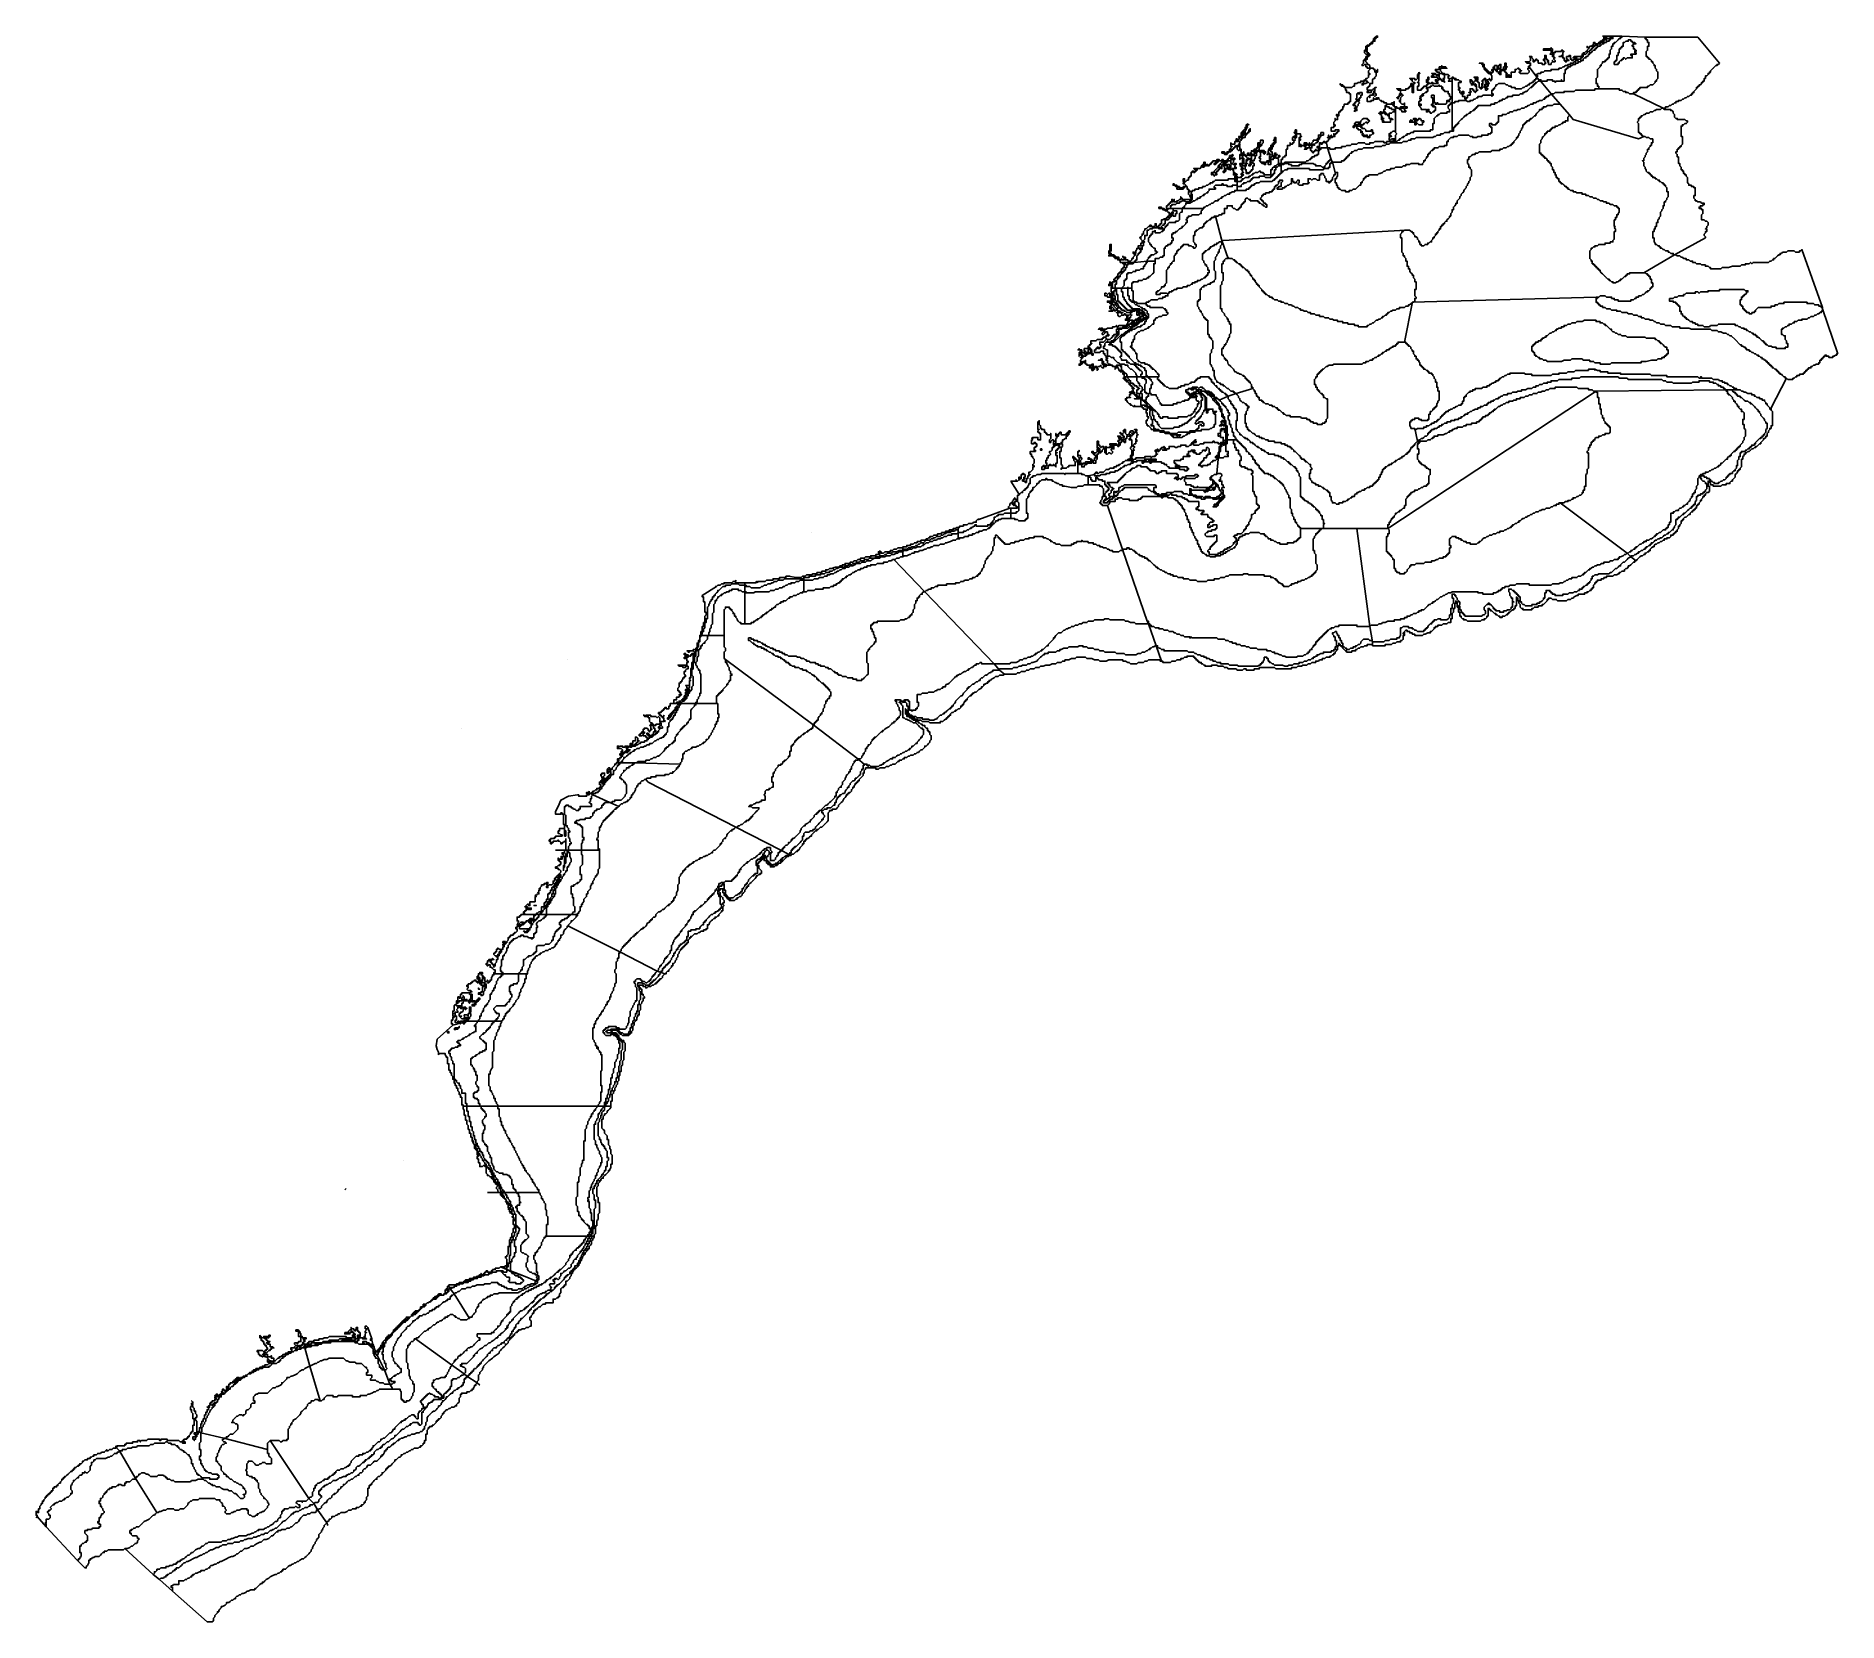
# Model space of a CAD drawing. Extents: x -79.2 to -65.2, y 32.5 to 44.8.
import ezdxf

# ---------------------------------------------------------------- set-up
doc = ezdxf.new("R2010")
doc.units = 0

msp = doc.modelspace()

# ---------------------------------------------------------------- linework, layer by layer
at = {"layer": '0FINSTR_G'}
for points in [[(-68.96, 44.37), (-68.96, 44.37), (-68.96, 44.37), (-68.96, 44.38), (-68.96, 44.38), (-68.97, 44.38), (-68.97, 44.38), (-68.97, 44.39), (-68.98, 44.39), (-68.98, 44.39), (-68.99, 44.39), (-68.99, 44.39), (-68.99, 44.39), (-68.99, 44.4), (-68.99, 44.4), (-68.99, 44.4), (-68.99, 44.4), (-68.99, 44.41), (-68.99, 44.41), (-69, 44.41), (-69, 44.42), (-69, 44.42), (-69, 44.42), (-69, 44.43), (-69.01, 44.43), (-69.01, 44.43), (-69.01, 44.43), (-69.01, 44.43), (-69.02, 44.44), (-69.02, 44.44), (-69.02, 44.44), (-69.03, 44.44), (-69.03, 44.45), (-69.03, 44.45), (-69.04, 44.45), (-69.04, 44.45), (-69.04, 44.45), (-69.04, 44.46), (-69.04, 44.46), (-69.03, 44.45), (-69.03, 44.45), (-69.03, 44.45), (-69.02, 44.45), (-69.02, 44.45), (-69.02, 44.44), (-69.02, 44.44), (-69.01, 44.44), (-69.01, 44.44), (-69.01, 44.44), (-69, 44.43), (-69, 44.43), (-68.99, 44.43), (-68.99, 44.43), (-68.99, 44.43), (-68.98, 44.43), (-68.98, 44.43), (-68.98, 44.43), (-68.97, 44.43), (-68.97, 44.43), (-68.97, 44.43), (-68.96, 44.43), (-68.96, 44.43), (-68.95, 44.43), (-68.95, 44.43), (-68.94, 44.44), (-68.94, 44.44), (-68.94, 44.44), (-68.93, 44.44), (-68.93, 44.45), (-68.93, 44.45), (-68.93, 44.45), (-68.93, 44.46), (-68.93, 44.46), (-68.93, 44.46), (-68.92, 44.46), (-68.92, 44.46), (-68.91, 44.46), (-68.91, 44.46), (-68.91, 44.46), (-68.91, 44.46), (-68.91, 44.46), (-68.91, 44.46), (-68.9, 44.47), (-68.9, 44.47), (-68.9, 44.47), (-68.9, 44.47), (-68.89, 44.47), (-68.89, 44.47), (-68.89, 44.47), (-68.88, 44.47), (-68.88, 44.48), (-68.88, 44.48), (-68.87, 44.48), (-68.87, 44.48), (-68.87, 44.48), (-68.87, 44.48), (-68.86, 44.48), (-68.86, 44.48), (-68.86, 44.48), (-68.85, 44.49), (-68.85, 44.48), (-68.85, 44.48), (-68.85, 44.48), (-68.86, 44.48), (-68.86, 44.48), (-68.86, 44.47), (-68.86, 44.47), (-68.86, 44.47), (-68.86, 44.46), (-68.86, 44.46), (-68.87, 44.46), (-68.87, 44.46), (-68.87, 44.45), (-68.86, 44.45), (-68.86, 44.46), (-68.85, 44.46), (-68.85, 44.46), (-68.84, 44.46), (-68.84, 44.46), (-68.84, 44.46), (-68.83, 44.47), (-68.83, 44.47), (-68.82, 44.47), (-68.82, 44.47), (-68.82, 44.47), (-68.83, 44.47), (-68.83, 44.47), (-68.83, 44.48), (-68.83, 44.48), (-68.84, 44.48), (-68.84, 44.49), (-68.84, 44.49), (-68.84, 44.49), (-68.84, 44.49), (-68.84, 44.5), (-68.84, 44.5), (-68.83, 44.5), (-68.83, 44.5), (-68.83, 44.5), (-68.83, 44.5), (-68.82, 44.51), (-68.82, 44.51), (-68.82, 44.51), (-68.82, 44.51), (-68.82, 44.51), (-68.82, 44.52), (-68.82, 44.52), (-68.82, 44.52), (-68.82, 44.52), (-68.82, 44.53), (-68.82, 44.53), (-68.82, 44.53), (-68.81, 44.53), (-68.81, 44.54), (-68.81, 44.54), (-68.82, 44.54), (-68.82, 44.55), (-68.82, 44.55), (-68.82, 44.55), (-68.82, 44.55), (-68.82, 44.55), (-68.82, 44.56), (-68.82, 44.56), (-68.82, 44.56), (-68.82, 44.56), (-68.81, 44.57), (-68.81, 44.57), (-68.81, 44.57), (-68.81, 44.58), (-68.82, 44.58), (-68.82, 44.58), (-68.82, 44.58), (-68.83, 44.58), (-68.83, 44.59), (-68.83, 44.59), (-68.83, 44.59), (-68.84, 44.59), (-68.84, 44.6), (-68.84, 44.6), (-68.84, 44.6), (-68.84, 44.61), (-68.85, 44.61), (-68.85, 44.61), (-68.85, 44.61), (-68.86, 44.6), (-68.86, 44.6), (-68.86, 44.6), (-68.87, 44.6), (-68.87, 44.6), (-68.87, 44.6), (-68.87, 44.61), (-68.87, 44.61), (-68.87, 44.61), (-68.87, 44.61), (-68.86, 44.62), (-68.86, 44.62), (-68.86, 44.62), (-68.86, 44.63), (-68.86, 44.63), (-68.86, 44.63), (-68.86, 44.63), (-68.86, 44.63), (-68.86, 44.64), (-68.86, 44.64), (-68.85, 44.64), (-68.85, 44.64), (-68.85, 44.64), (-68.85, 44.65), (-68.85, 44.65), (-68.85, 44.65), (-68.85, 44.65), (-68.84, 44.66), (-68.84, 44.66), (-68.84, 44.66), (-68.84, 44.66), (-68.84, 44.67), (-68.84, 44.67), (-68.84, 44.67), (-68.83, 44.67), (-68.83, 44.67), (-68.83, 44.68), (-68.82, 44.68), (-68.82, 44.68), (-68.82, 44.68), (-68.82, 44.69), (-68.83, 44.69), (-68.83, 44.69), (-68.83, 44.69), (-68.84, 44.69), (-68.84, 44.69), (-68.84, 44.69), (-68.84, 44.69), (-68.85, 44.7), (-68.85, 44.7), (-68.85, 44.7), (-68.85, 44.7), (-68.85, 44.7), (-68.85, 44.71), (-68.85, 44.71), (-68.85, 44.71), (-68.85, 44.72), (-68.85, 44.72), (-68.84, 44.72), (-68.84, 44.72), (-68.84, 44.72), (-68.84, 44.73), (-68.84, 44.73), (-68.84, 44.73), (-68.84, 44.73), (-68.84, 44.74), (-68.84, 44.74), (-68.84, 44.74), (-68.84, 44.75), (-68.83, 44.75), (-68.83, 44.75), (-68.83, 44.76), (-68.83, 44.76), (-68.82, 44.76), (-68.82, 44.76), (-68.81, 44.76), (-68.81, 44.77), (-68.81, 44.77), (-68.8, 44.77), (-68.8, 44.77), (-68.8, 44.78), (-68.79, 44.78), (-68.79, 44.78), (-68.79, 44.79), (-68.79, 44.79), (-68.78, 44.79), (-68.78, 44.8), (-68.78, 44.8), (-68.78, 44.8), (-68.78, 44.81), (-68.77, 44.81)], [(-68.76, 44.81), (-68.76, 44.81), (-68.77, 44.81), (-68.77, 44.81), (-68.77, 44.8), (-68.77, 44.8), (-68.77, 44.8), (-68.77, 44.8), (-68.77, 44.79), (-68.78, 44.79), (-68.78, 44.79), (-68.78, 44.79), (-68.79, 44.78), (-68.79, 44.78), (-68.79, 44.78), (-68.79, 44.77), (-68.79, 44.77), (-68.79, 44.77), (-68.8, 44.77), (-68.8, 44.77), (-68.8, 44.77), (-68.8, 44.77), (-68.81, 44.76), (-68.81, 44.76), (-68.81, 44.76), (-68.81, 44.76), (-68.82, 44.75), (-68.82, 44.75), (-68.82, 44.75), (-68.83, 44.75), (-68.83, 44.75), (-68.83, 44.75), (-68.83, 44.75), (-68.83, 44.74), (-68.83, 44.74), (-68.83, 44.74), (-68.83, 44.74), (-68.83, 44.73), (-68.83, 44.73), (-68.83, 44.73), (-68.83, 44.72), (-68.84, 44.72), (-68.84, 44.72), (-68.84, 44.71), (-68.84, 44.71), (-68.83, 44.71), (-68.83, 44.71), (-68.83, 44.7), (-68.83, 44.7), (-68.83, 44.7), (-68.82, 44.7), (-68.82, 44.7), (-68.81, 44.69), (-68.81, 44.69), (-68.81, 44.69), (-68.81, 44.68), (-68.81, 44.68), (-68.81, 44.68), (-68.81, 44.68), (-68.82, 44.68), (-68.82, 44.67), (-68.82, 44.67), (-68.83, 44.67), (-68.83, 44.66), (-68.83, 44.66), (-68.83, 44.66), (-68.83, 44.66), (-68.83, 44.65), (-68.83, 44.65), (-68.84, 44.65), (-68.84, 44.65), (-68.84, 44.64), (-68.84, 44.64), (-68.84, 44.64), (-68.84, 44.64), (-68.84, 44.63), (-68.84, 44.63), (-68.84, 44.63), (-68.83, 44.62), (-68.83, 44.62), (-68.83, 44.62), (-68.83, 44.61), (-68.82, 44.61), (-68.82, 44.61), (-68.82, 44.61), (-68.81, 44.6), (-68.81, 44.6), (-68.81, 44.6), (-68.81, 44.59), (-68.81, 44.59), (-68.81, 44.59), (-68.81, 44.59), (-68.81, 44.58), (-68.81, 44.58), (-68.8, 44.58), (-68.8, 44.58), (-68.8, 44.58), (-68.79, 44.58), (-68.79, 44.58), (-68.78, 44.58), (-68.78, 44.57), (-68.77, 44.57), (-68.77, 44.57), (-68.77, 44.57), (-68.77, 44.56), (-68.77, 44.56), (-68.77, 44.56), (-68.77, 44.56), (-68.77, 44.56), (-68.77, 44.55), (-68.77, 44.55), (-68.76, 44.55), (-68.76, 44.55), (-68.76, 44.55), (-68.76, 44.56), (-68.76, 44.56), (-68.75, 44.56), (-68.75, 44.56), (-68.75, 44.57), (-68.75, 44.57), (-68.75, 44.57), (-68.75, 44.57), (-68.75, 44.57), (-68.75, 44.57), (-68.75, 44.57), (-68.75, 44.57), (-68.75, 44.56), (-68.75, 44.56), (-68.75, 44.56), (-68.75, 44.56), (-68.75, 44.55), (-68.75, 44.55), (-68.75, 44.55), (-68.76, 44.55), (-68.76, 44.54), (-68.76, 44.54), (-68.76, 44.54), (-68.76, 44.54), (-68.76, 44.53), (-68.76, 44.53), (-68.76, 44.53), (-68.76, 44.53), (-68.76, 44.52), (-68.76, 44.52), (-68.76, 44.52), (-68.76, 44.52), (-68.77, 44.51), (-68.77, 44.51), (-68.77, 44.51), (-68.77, 44.5), (-68.78, 44.5), (-68.78, 44.5), (-68.78, 44.5), (-68.79, 44.49), (-68.79, 44.49), (-68.79, 44.49), (-68.79, 44.49), (-68.79, 44.48), (-68.79, 44.48), (-68.79, 44.48), (-68.79, 44.48), (-68.79, 44.47), (-68.79, 44.47), (-68.79, 44.47), (-68.79, 44.47), (-68.79, 44.46), (-68.79, 44.46), (-68.79, 44.46), (-68.79, 44.46), (-68.79, 44.46), (-68.79, 44.46), (-68.8, 44.46), (-68.8, 44.46), (-68.8, 44.46), (-68.81, 44.46), (-68.81, 44.45), (-68.81, 44.45), (-68.81, 44.45), (-68.81, 44.45), (-68.81, 44.44), (-68.81, 44.44), (-68.82, 44.44), (-68.82, 44.44), (-68.82, 44.43), (-68.83, 44.43), (-68.83, 44.43), (-68.83, 44.42), (-68.83, 44.42), (-68.83, 44.42), (-68.83, 44.42), (-68.83, 44.41), (-68.82, 44.41), (-68.82, 44.41), (-68.81, 44.41), (-68.82, 44.41), (-68.82, 44.41), (-68.82, 44.4), (-68.82, 44.4), (-68.83, 44.4), (-68.83, 44.4), (-68.83, 44.39), (-68.83, 44.39), (-68.82, 44.39), (-68.82, 44.39), (-68.82, 44.39), (-68.81, 44.39), (-68.81, 44.39), (-68.81, 44.39), (-68.8, 44.39), (-68.8, 44.39), (-68.8, 44.4), (-68.8, 44.4), (-68.8, 44.4), (-68.8, 44.4), (-68.8, 44.41), (-68.81, 44.41), (-68.81, 44.41), (-68.8, 44.41), (-68.8, 44.41), (-68.79, 44.41), (-68.79, 44.41), (-68.79, 44.41), (-68.78, 44.42), (-68.78, 44.42), (-68.78, 44.42), (-68.78, 44.42), (-68.78, 44.42), (-68.77, 44.43), (-68.77, 44.43), (-68.77, 44.43), (-68.77, 44.43), (-68.77, 44.43), (-68.76, 44.43), (-68.76, 44.43), (-68.76, 44.43), (-68.77, 44.43), (-68.77, 44.42), (-68.77, 44.42), (-68.77, 44.42), (-68.77, 44.42), (-68.77, 44.41), (-68.77, 44.41), (-68.77, 44.41), (-68.77, 44.4), (-68.78, 44.4), (-68.78, 44.4), (-68.78, 44.39), (-68.77, 44.39), (-68.77, 44.39), (-68.77, 44.39), (-68.77, 44.39), (-68.76, 44.38), (-68.77, 44.38), (-68.77, 44.38), (-68.76, 44.38), (-68.76, 44.37), (-68.76, 44.37), (-68.76, 44.37), (-68.77, 44.36), (-68.77, 44.36), (-68.78, 44.37), (-68.78, 44.37), (-68.78, 44.37), (-68.78, 44.38), (-68.79, 44.38), (-68.79, 44.37), (-68.8, 44.37), (-68.8, 44.37), (-68.81, 44.37), (-68.81, 44.36), (-68.81, 44.36), (-68.81, 44.36), (-68.81, 44.36), (-68.81, 44.35), (-68.81, 44.35), (-68.81, 44.35), (-68.81, 44.35), (-68.81, 44.36), (-68.81, 44.36), (-68.82, 44.36), (-68.82, 44.36), (-68.82, 44.36), (-68.82, 44.36), (-68.83, 44.35), (-68.83, 44.35), (-68.83, 44.35), (-68.83, 44.35), (-68.83, 44.35), (-68.83, 44.34), (-68.83, 44.34), (-68.83, 44.34), (-68.83, 44.33), (-68.83, 44.33), (-68.83, 44.33), (-68.83, 44.33), (-68.83, 44.33), (-68.83, 44.32), (-68.83, 44.32), (-68.82, 44.32), (-68.82, 44.32), (-68.81, 44.32), (-68.81, 44.32), (-68.81, 44.32), (-68.8, 44.32), (-68.8, 44.32), (-68.8, 44.33), (-68.8, 44.33), (-68.79, 44.33), (-68.79, 44.33), (-68.79, 44.33), (-68.78, 44.33), (-68.78, 44.33), (-68.78, 44.33), (-68.78, 44.33), (-68.78, 44.34), (-68.78, 44.34), (-68.78, 44.34), (-68.78, 44.35), (-68.77, 44.34), (-68.77, 44.34), (-68.77, 44.34), (-68.76, 44.34), (-68.76, 44.35), (-68.76, 44.35), (-68.76, 44.35), (-68.76, 44.35), (-68.76, 44.35), (-68.76, 44.35), (-68.76, 44.35), (-68.76, 44.34), (-68.75, 44.34), (-68.75, 44.34), (-68.75, 44.35), (-68.75, 44.35), (-68.74, 44.35), (-68.74, 44.35), (-68.74, 44.34), (-68.74, 44.34), (-68.74, 44.34), (-68.73, 44.33), (-68.73, 44.33), (-68.73, 44.33), (-68.73, 44.33), (-68.72, 44.33), (-68.72, 44.32), (-68.71, 44.32), (-68.71, 44.32), (-68.7, 44.32), (-68.7, 44.32), (-68.7, 44.31), (-68.7, 44.31), (-68.69, 44.31), (-68.69, 44.31), (-68.69, 44.31), (-68.68, 44.31), (-68.68, 44.3), (-68.67, 44.3), (-68.67, 44.3), (-68.67, 44.3), (-68.66, 44.3), (-68.66, 44.3), (-68.65, 44.3), (-68.65, 44.3), (-68.65, 44.3), (-68.64, 44.3), (-68.64, 44.3), (-68.64, 44.3), (-68.64, 44.31), (-68.64, 44.31), (-68.63, 44.31), (-68.63, 44.31), (-68.62, 44.32), (-68.62, 44.32), (-68.62, 44.31), (-68.62, 44.31), (-68.62, 44.31), (-68.62, 44.31), (-68.62, 44.3), (-68.63, 44.3), (-68.63, 44.3), (-68.63, 44.29), (-68.63, 44.29), (-68.63, 44.29), (-68.63, 44.29), (-68.63, 44.29), (-68.62, 44.29), (-68.62, 44.28), (-68.62, 44.28), (-68.61, 44.28)], [(-68.76, 44.81), (-68.76, 44.82), (-68.76, 44.82), (-68.76, 44.82), (-68.75, 44.82), (-68.75, 44.83), (-68.75, 44.83), (-68.76, 44.83), (-68.76, 44.83), (-68.76, 44.82), (-68.77, 44.82), (-68.77, 44.82), (-68.77, 44.81), (-68.77, 44.81), (-68.77, 44.81)], [(-67.57, 44.67), (-67.56, 44.67), (-67.56, 44.67), (-67.55, 44.67), (-67.55, 44.66), (-67.55, 44.66), (-67.55, 44.66), (-67.55, 44.66), (-67.54, 44.65), (-67.54, 44.65), (-67.54, 44.65), (-67.54, 44.64), (-67.54, 44.64), (-67.54, 44.64), (-67.54, 44.64), (-67.54, 44.63), (-67.54, 44.63), (-67.53, 44.63), (-67.53, 44.64), (-67.53, 44.64), (-67.53, 44.64), (-67.52, 44.64), (-67.52, 44.64), (-67.52, 44.65), (-67.52, 44.65), (-67.52, 44.65), (-67.51, 44.65), (-67.51, 44.64), (-67.51, 44.64), (-67.5, 44.64), (-67.5, 44.64), (-67.5, 44.63), (-67.5, 44.63), (-67.5, 44.63), (-67.5, 44.63), (-67.5, 44.62), (-67.5, 44.62), (-67.5, 44.62), (-67.5, 44.62), (-67.5, 44.62), (-67.49, 44.62), (-67.49, 44.62), (-67.48, 44.62), (-67.48, 44.62), (-67.47, 44.62), (-67.47, 44.62), (-67.47, 44.62), (-67.47, 44.61), (-67.47, 44.61), (-67.47, 44.61), (-67.46, 44.61), (-67.46, 44.61), (-67.46, 44.61), (-67.45, 44.61), (-67.45, 44.62), (-67.45, 44.62), (-67.44, 44.62), (-67.44, 44.62), (-67.44, 44.62), (-67.45, 44.63), (-67.45, 44.63), (-67.45, 44.63), (-67.45, 44.64), (-67.45, 44.64), (-67.46, 44.64), (-67.46, 44.64), (-67.46, 44.65), (-67.45, 44.65), (-67.45, 44.65), (-67.45, 44.66), (-67.45, 44.66), (-67.45, 44.66), (-67.45, 44.67), (-67.45, 44.67), (-67.45, 44.67), (-67.45, 44.67), (-67.45, 44.68), (-67.44, 44.68), (-67.44, 44.67), (-67.44, 44.67), (-67.44, 44.67), (-67.44, 44.67), (-67.44, 44.66), (-67.44, 44.66), (-67.44, 44.66), (-67.44, 44.66), (-67.44, 44.65), (-67.44, 44.65), (-67.44, 44.65), (-67.43, 44.65), (-67.43, 44.65), (-67.43, 44.65), (-67.43, 44.65), (-67.43, 44.64), (-67.42, 44.64), (-67.42, 44.64), (-67.43, 44.63), (-67.43, 44.63), (-67.43, 44.63), (-67.43, 44.63), (-67.42, 44.63), (-67.42, 44.62), (-67.42, 44.62), (-67.42, 44.62), (-67.42, 44.62), (-67.42, 44.62), (-67.42, 44.61), (-67.42, 44.61), (-67.42, 44.61), (-67.41, 44.61), (-67.41, 44.61), (-67.41, 44.61), (-67.4, 44.61), (-67.4, 44.61), (-67.4, 44.62), (-67.4, 44.62), (-67.4, 44.62), (-67.4, 44.62), (-67.39, 44.63), (-67.39, 44.63), (-67.39, 44.63), (-67.39, 44.63), (-67.39, 44.64), (-67.39, 44.63), (-67.38, 44.63), (-67.38, 44.63), (-67.37, 44.63), (-67.37, 44.64), (-67.37, 44.64), (-67.37, 44.64), (-67.37, 44.64), (-67.38, 44.65), (-67.38, 44.65), (-67.38, 44.65), (-67.38, 44.65), (-67.38, 44.66), (-67.38, 44.66), (-67.37, 44.66), (-67.38, 44.67), (-67.38, 44.67), (-67.38, 44.67), (-67.38, 44.67), (-67.39, 44.67), (-67.39, 44.67), (-67.39, 44.68), (-67.39, 44.68), (-67.38, 44.68), (-67.38, 44.69), (-67.39, 44.69), (-67.39, 44.69), (-67.39, 44.69), (-67.4, 44.69), (-67.4, 44.69), (-67.4, 44.69), (-67.41, 44.69), (-67.41, 44.69), (-67.41, 44.69), (-67.4, 44.7), (-67.4, 44.7), (-67.4, 44.7), (-67.4, 44.71), (-67.4, 44.71), (-67.4, 44.71), (-67.4, 44.71), (-67.4, 44.72), (-67.41, 44.72), (-67.41, 44.72), (-67.41, 44.72), (-67.42, 44.72), (-67.42, 44.72), (-67.42, 44.72), (-67.43, 44.72), (-67.43, 44.72), (-67.43, 44.72), (-67.44, 44.72), (-67.44, 44.72), (-67.45, 44.72), (-67.45, 44.72), (-67.45, 44.72), (-67.46, 44.72), (-67.46, 44.72), (-67.46, 44.72), (-67.46, 44.72), (-67.46, 44.73), (-67.46, 44.73), (-67.45, 44.73), (-67.45, 44.73)], [(-67.5, 44.52), (-67.51, 44.52), (-67.51, 44.52), (-67.51, 44.52), (-67.51, 44.52), (-67.51, 44.52), (-67.52, 44.53), (-67.52, 44.53), (-67.51, 44.53), (-67.51, 44.53), (-67.51, 44.53), (-67.5, 44.54), (-67.5, 44.54), (-67.49, 44.54), (-67.49, 44.54), (-67.48, 44.54), (-67.48, 44.54), (-67.48, 44.54), (-67.48, 44.55), (-67.47, 44.55), (-67.46, 44.55), (-67.45, 44.56), (-67.45, 44.56), (-67.44, 44.56), (-67.44, 44.56), (-67.44, 44.56), (-67.43, 44.56), (-67.42, 44.56), (-67.42, 44.56), (-67.41, 44.56), (-67.41, 44.56), (-67.4, 44.56), (-67.4, 44.57), (-67.39, 44.57), (-67.38, 44.57), (-67.38, 44.57), (-67.37, 44.57), (-67.37, 44.57), (-67.36, 44.57), (-67.36, 44.57), (-67.36, 44.57), (-67.35, 44.57), (-67.34, 44.57), (-67.34, 44.58), (-67.34, 44.58), (-67.33, 44.58), (-67.33, 44.58), (-67.32, 44.58), (-67.31, 44.59), (-67.3, 44.59), (-67.3, 44.59), (-67.3, 44.59), (-67.29, 44.6), (-67.29, 44.6), (-67.28, 44.6), (-67.28, 44.6), (-67.27, 44.6), (-67.27, 44.61), (-67.27, 44.61), (-67.26, 44.61), (-67.25, 44.61), (-67.25, 44.62), (-67.24, 44.62), (-67.24, 44.62), (-67.23, 44.62), (-67.23, 44.62), (-67.22, 44.63), (-67.22, 44.63), (-67.22, 44.63), (-67.21, 44.63), (-67.21, 44.64), (-67.2, 44.64), (-67.2, 44.64), (-67.2, 44.64), (-67.2, 44.64), (-67.19, 44.64), (-67.19, 44.65), (-67.18, 44.65), (-67.18, 44.65), (-67.18, 44.65), (-67.17, 44.65), (-67.17, 44.65), (-67.17, 44.66), (-67.16, 44.66), (-67.16, 44.66), (-67.16, 44.67), (-67.15, 44.67), (-67.15, 44.67), (-67.15, 44.68), (-67.15, 44.68), (-67.14, 44.69), (-67.13, 44.69), (-67.13, 44.69), (-67.13, 44.69), (-67.12, 44.7), (-67.12, 44.7), (-67.12, 44.7), (-67.12, 44.7), (-67.12, 44.7), (-67.11, 44.71), (-67.11, 44.71), (-67.11, 44.71), (-67.1, 44.71), (-67.1, 44.71), (-67.1, 44.72), (-67.1, 44.72), (-67.1, 44.72), (-67.09, 44.72), (-67.09, 44.73), (-67.09, 44.73), (-67.08, 44.73), (-67.08, 44.73), (-67.08, 44.73), (-67.08, 44.74), (-67.07, 44.74), (-67.07, 44.74), (-67.07, 44.74), (-67.07, 44.74), (-67.07, 44.75), (-67.07, 44.75), (-67.06, 44.75), (-67.06, 44.75), (-67.06, 44.75), (-67.06, 44.76), (-67.06, 44.76), (-67.06, 44.76), (-67.05, 44.76), (-67.05, 44.76), (-67.05, 44.76), (-67.05, 44.76), (-67.04, 44.76), (-67.04, 44.76), (-67.04, 44.77), (-67.03, 44.77), (-67.03, 44.77), (-67.03, 44.77), (-67.02, 44.77), (-67.02, 44.77), (-67.02, 44.77), (-67.02, 44.77), (-67.01, 44.78), (-67.01, 44.78), (-67.01, 44.78), (-67.01, 44.78), (-67, 44.78), (-67, 44.78), (-67, 44.78), (-67, 44.79), (-67, 44.79), (-66.99, 44.79), (-66.99, 44.79), (-66.99, 44.79), (-66.99, 44.8), (-66.98, 44.8), (-66.98, 44.8), (-66.98, 44.8), (-66.98, 44.8), (-66.97, 44.8), (-66.97, 44.8), (-66.97, 44.81), (-66.97, 44.81), (-66.97, 44.81), (-66.96, 44.81), (-66.96, 44.81), (-66.96, 44.81), (-66.95, 44.81), (-66.95, 44.81), (-66.95, 44.81), (-66.95, 44.81), (-66.94, 44.81), (-66.94, 44.82), (-66.94, 44.82), (-66.93, 44.82), (-66.93, 44.82), (-66.93, 44.82), (-66.93, 44.82), (-66.93, 44.82), (-66.93, 44.83)], [(-67.45, 44.73), (-67.44, 44.73), (-67.44, 44.73), (-67.43, 44.73), (-67.43, 44.73), (-67.42, 44.73), (-67.42, 44.73), (-67.42, 44.73), (-67.41, 44.73), (-67.41, 44.73), (-67.41, 44.73), (-67.4, 44.73), (-67.4, 44.74), (-67.4, 44.74), (-67.4, 44.74), (-67.4, 44.74), (-67.4, 44.74), (-67.4, 44.74), (-67.4, 44.74), (-67.4, 44.73), (-67.4, 44.73), (-67.39, 44.73), (-67.39, 44.73), (-67.39, 44.73), (-67.39, 44.72), (-67.39, 44.72), (-67.39, 44.72), (-67.39, 44.71), (-67.39, 44.71), (-67.39, 44.71), (-67.39, 44.71), (-67.39, 44.7), (-67.39, 44.7), (-67.38, 44.7), (-67.38, 44.7), (-67.38, 44.7), (-67.37, 44.7), (-67.37, 44.7), (-67.37, 44.7), (-67.37, 44.7), (-67.37, 44.71), (-67.37, 44.71), (-67.36, 44.71), (-67.36, 44.71), (-67.36, 44.71), (-67.35, 44.71), (-67.34, 44.71), (-67.34, 44.71), (-67.33, 44.71), (-67.33, 44.71), (-67.32, 44.71), (-67.32, 44.71), (-67.32, 44.72), (-67.31, 44.72), (-67.31, 44.71), (-67.31, 44.71), (-67.3, 44.71), (-67.3, 44.71), (-67.3, 44.71), (-67.31, 44.7), (-67.31, 44.7), (-67.31, 44.7), (-67.31, 44.69), (-67.31, 44.69), (-67.31, 44.69), (-67.31, 44.69), (-67.31, 44.68), (-67.32, 44.68), (-67.32, 44.68), (-67.31, 44.68), (-67.31, 44.67), (-67.31, 44.67), (-67.31, 44.67), (-67.32, 44.67), (-67.32, 44.67), (-67.32, 44.67), (-67.33, 44.67), (-67.33, 44.67), (-67.33, 44.67), (-67.34, 44.67), (-67.34, 44.67), (-67.33, 44.67), (-67.33, 44.67), (-67.33, 44.67), (-67.32, 44.67), (-67.32, 44.67), (-67.32, 44.67), (-67.31, 44.67), (-67.31, 44.66), (-67.31, 44.66), (-67.31, 44.66), (-67.3, 44.66), (-67.3, 44.66), (-67.3, 44.65), (-67.3, 44.65), (-67.3, 44.65), (-67.3, 44.64), (-67.3, 44.64), (-67.29, 44.64), (-67.29, 44.64), (-67.29, 44.63), (-67.28, 44.63), (-67.28, 44.64), (-67.27, 44.64), (-67.27, 44.64), (-67.27, 44.64), (-67.26, 44.64), (-67.26, 44.64), (-67.26, 44.64), (-67.27, 44.64), (-67.27, 44.65), (-67.27, 44.65), (-67.28, 44.65), (-67.28, 44.66), (-67.28, 44.66), (-67.28, 44.66), (-67.28, 44.66), (-67.28, 44.67), (-67.27, 44.67), (-67.27, 44.67), (-67.27, 44.67), (-67.26, 44.67), (-67.26, 44.67), (-67.26, 44.68), (-67.25, 44.68), (-67.25, 44.68), (-67.25, 44.67), (-67.25, 44.67), (-67.25, 44.67), (-67.25, 44.66), (-67.25, 44.66), (-67.25, 44.66), (-67.25, 44.65), (-67.25, 44.65), (-67.24, 44.65), (-67.24, 44.65), (-67.24, 44.65), (-67.24, 44.64), (-67.23, 44.64), (-67.23, 44.64), (-67.23, 44.64), (-67.22, 44.65), (-67.21, 44.65), (-67.21, 44.65), (-67.2, 44.65), (-67.2, 44.65), (-67.2, 44.65), (-67.2, 44.66), (-67.21, 44.66), (-67.21, 44.66), (-67.21, 44.66), (-67.22, 44.66), (-67.22, 44.66), (-67.22, 44.66), (-67.23, 44.66), (-67.22, 44.67), (-67.22, 44.67), (-67.21, 44.67), (-67.21, 44.67), (-67.21, 44.67), (-67.2, 44.67), (-67.2, 44.67), (-67.19, 44.67), (-67.19, 44.67), (-67.19, 44.67), (-67.18, 44.67), (-67.18, 44.67), (-67.18, 44.67), (-67.17, 44.67), (-67.17, 44.67), (-67.17, 44.67), (-67.16, 44.68), (-67.16, 44.68), (-67.16, 44.68), (-67.16, 44.68), (-67.16, 44.69), (-67.16, 44.69), (-67.15, 44.69), (-67.15, 44.7), (-67.15, 44.7), (-67.14, 44.7), (-67.14, 44.7), (-67.14, 44.7), (-67.13, 44.71), (-67.13, 44.71), (-67.12, 44.71), (-67.12, 44.71), (-67.12, 44.72), (-67.12, 44.72), (-67.12, 44.72), (-67.12, 44.72), (-67.11, 44.73), (-67.11, 44.73), (-67.11, 44.73), (-67.11, 44.73), (-67.1, 44.74), (-67.11, 44.74), (-67.11, 44.74), (-67.12, 44.74), (-67.12, 44.74), (-67.12, 44.74), (-67.12, 44.74), (-67.12, 44.75), (-67.12, 44.75), (-67.12, 44.75), (-67.12, 44.75), (-67.11, 44.74), (-67.11, 44.74), (-67.1, 44.75), (-67.1, 44.75), (-67.1, 44.75), (-67.09, 44.75), (-67.09, 44.75), (-67.09, 44.75), (-67.08, 44.75), (-67.08, 44.75), (-67.08, 44.75), (-67.08, 44.76), (-67.08, 44.76), (-67.07, 44.76), (-67.07, 44.76), (-67.07, 44.77), (-67.07, 44.77), (-67.07, 44.77), (-67.07, 44.77), (-67.07, 44.78), (-67.07, 44.78), (-67.06, 44.78), (-67.06, 44.78), (-67.06, 44.78), (-67.06, 44.78), (-67.06, 44.77), (-67.05, 44.77), (-67.05, 44.77), (-67.05, 44.77), (-67.05, 44.77), (-67.04, 44.77), (-67.04, 44.77), (-67.03, 44.78), (-67.03, 44.78), (-67.03, 44.78), (-67.02, 44.78), (-67.02, 44.78), (-67.02, 44.79), (-67.02, 44.79), (-67.02, 44.79), (-67.01, 44.79), (-67.01, 44.79), (-67.01, 44.79), (-67, 44.8), (-67, 44.8), (-67, 44.8), (-67, 44.8), (-66.99, 44.81), (-66.99, 44.81), (-66.99, 44.81), (-66.98, 44.81), (-66.98, 44.81), (-66.98, 44.81), (-66.97, 44.81), (-66.97, 44.81), (-66.97, 44.82), (-66.97, 44.82), (-66.97, 44.82), (-66.97, 44.82), (-66.97, 44.82), (-66.98, 44.82), (-66.98, 44.82), (-66.98, 44.82), (-66.99, 44.81), (-66.99, 44.82), (-66.99, 44.82), (-66.99, 44.82), (-66.99, 44.82), (-66.99, 44.82), (-66.99, 44.83), (-67, 44.83)], [(-67.14, 44.66), (-67.14, 44.66), (-67.14, 44.66), (-67.13, 44.66), (-67.13, 44.67), (-67.12, 44.67), (-67.12, 44.67), (-67.12, 44.67), (-67.12, 44.67), (-67.11, 44.68), (-67.11, 44.68), (-67.11, 44.68), (-67.11, 44.69), (-67.1, 44.69), (-67.1, 44.7), (-67.09, 44.7), (-67.09, 44.7), (-67.09, 44.7), (-67.08, 44.71), (-67.08, 44.71), (-67.08, 44.71), (-67.08, 44.71), (-67.07, 44.72), (-67.07, 44.72), (-67.06, 44.72), (-67.06, 44.72), (-67.06, 44.73), (-67.06, 44.73), (-67.06, 44.73), (-67.06, 44.73), (-67.05, 44.73), (-67.05, 44.74), (-67.05, 44.74), (-67.04, 44.74), (-67.04, 44.74), (-67.04, 44.74), (-67.04, 44.75), (-67.03, 44.75), (-67.03, 44.75), (-67.03, 44.75), (-67.02, 44.75), (-67.02, 44.75), (-67.02, 44.76), (-67.02, 44.76), (-67.01, 44.76), (-67.01, 44.76), (-67.01, 44.76), (-67, 44.77), (-66.99, 44.77), (-66.99, 44.77), (-66.99, 44.78), (-66.98, 44.78), (-66.98, 44.78), (-66.98, 44.78), (-66.98, 44.78), (-66.97, 44.78), (-66.97, 44.78), (-66.97, 44.78), (-66.97, 44.78), (-66.97, 44.79), (-66.96, 44.79), (-66.96, 44.79), (-66.96, 44.79), (-66.96, 44.79), (-66.96, 44.79), (-66.95, 44.79), (-66.95, 44.79), (-66.95, 44.8), (-66.95, 44.8), (-66.94, 44.8), (-66.94, 44.8), (-66.94, 44.8), (-66.93, 44.81), (-66.93, 44.81), (-66.93, 44.81), (-66.93, 44.81), (-66.92, 44.81), (-66.92, 44.82), (-66.92, 44.82), (-66.92, 44.82), (-66.92, 44.82), (-66.92, 44.82), (-66.92, 44.82), (-66.92, 44.82)], [(-67.03, 44.42), (-67.03, 44.43), (-67.03, 44.43), (-67.03, 44.43), (-67.03, 44.43), (-67.03, 44.44), (-67.04, 44.44), (-67.04, 44.44), (-67.04, 44.44), (-67.04, 44.44), (-67.04, 44.45), (-67.04, 44.45), (-67.04, 44.45), (-67.04, 44.46), (-67.04, 44.46), (-67.04, 44.46), (-67.05, 44.46), (-67.05, 44.46), (-67.05, 44.47), (-67.05, 44.47), (-67.05, 44.47), (-67.05, 44.48), (-67.05, 44.48), (-67.05, 44.48), (-67.05, 44.49), (-67.05, 44.49), (-67.05, 44.49), (-67.05, 44.49), (-67.05, 44.5), (-67.05, 44.5), (-67.05, 44.5), (-67.05, 44.5), (-67.04, 44.51), (-67.04, 44.51), (-67.04, 44.51), (-67.04, 44.51), (-67.04, 44.52), (-67.04, 44.52), (-67.04, 44.53), (-67.04, 44.53), (-67.04, 44.53), (-67.04, 44.54), (-67.04, 44.54), (-67.04, 44.54), (-67.04, 44.55), (-67.04, 44.55), (-67.04, 44.55), (-67.04, 44.55), (-67.04, 44.56), (-67.04, 44.56), (-67.04, 44.56), (-67.04, 44.57), (-67.04, 44.57), (-67.04, 44.57), (-67.04, 44.57), (-67.03, 44.58), (-67.02, 44.59), (-67.02, 44.59), (-67.02, 44.6), (-67.01, 44.6), (-67.01, 44.61), (-67.01, 44.61), (-67.01, 44.61), (-67, 44.62), (-67, 44.62), (-67, 44.62), (-67, 44.63), (-66.99, 44.63), (-66.98, 44.63), (-66.98, 44.63), (-66.98, 44.63), (-66.98, 44.64), (-66.98, 44.64), (-66.97, 44.64), (-66.97, 44.65), (-66.97, 44.65), (-66.96, 44.65), (-66.96, 44.66), (-66.96, 44.66), (-66.96, 44.66), (-66.95, 44.66), (-66.95, 44.67), (-66.95, 44.67), (-66.95, 44.67), (-66.95, 44.68), (-66.95, 44.69), (-66.95, 44.69), (-66.94, 44.69), (-66.94, 44.7), (-66.94, 44.7), (-66.94, 44.7), (-66.94, 44.71), (-66.94, 44.72), (-66.94, 44.72), (-66.93, 44.73), (-66.93, 44.73), (-66.93, 44.73), (-66.93, 44.74), (-66.93, 44.74), (-66.93, 44.74), (-66.93, 44.75), (-66.92, 44.75), (-66.92, 44.76), (-66.92, 44.76), (-66.92, 44.77), (-66.91, 44.77), (-66.91, 44.77), (-66.91, 44.78), (-66.9, 44.78), (-66.9, 44.78), (-66.9, 44.78), (-66.9, 44.78), (-66.89, 44.79), (-66.89, 44.79), (-66.89, 44.79), (-66.89, 44.79), (-66.88, 44.8), (-66.88, 44.8), (-66.87, 44.81), (-66.87, 44.81), (-66.87, 44.81), (-66.86, 44.81), (-66.86, 44.82), (-66.86, 44.82), (-66.86, 44.82), (-66.85, 44.82), (-66.85, 44.82)], [(-67, 44.83), (-67, 44.83), (-67, 44.83)], [(-67, 44.83), (-67, 44.83)], [(-66.93, 44.83), (-67, 44.83)], [(-66.92, 44.83), (-66.93, 44.83)], [(-66.92, 44.83), (-66.92, 44.83)], [(-66.85, 44.83), (-66.92, 44.83)], [(-66.92, 44.82), (-66.92, 44.83)], [(-66.9, 44.61), (-66.9, 44.61), (-66.91, 44.61), (-66.91, 44.61), (-66.91, 44.61), (-66.91, 44.61), (-66.91, 44.62), (-66.91, 44.62), (-66.91, 44.62), (-66.91, 44.62), (-66.91, 44.63), (-66.91, 44.63), (-66.9, 44.63), (-66.9, 44.64), (-66.9, 44.64), (-66.89, 44.64), (-66.89, 44.64), (-66.89, 44.64), (-66.89, 44.65), (-66.89, 44.65), (-66.89, 44.65), (-66.89, 44.65), (-66.89, 44.66), (-66.89, 44.66), (-66.89, 44.66), (-66.89, 44.66), (-66.89, 44.67), (-66.89, 44.67), (-66.89, 44.67), (-66.89, 44.67), (-66.89, 44.68), (-66.89, 44.68), (-66.88, 44.68), (-66.88, 44.68), (-66.88, 44.69), (-66.88, 44.69), (-66.88, 44.69), (-66.88, 44.69), (-66.88, 44.7), (-66.87, 44.7), (-66.87, 44.7), (-66.87, 44.7), (-66.87, 44.71), (-66.87, 44.71), (-66.87, 44.71), (-66.87, 44.72), (-66.87, 44.72), (-66.87, 44.72), (-66.87, 44.73), (-66.86, 44.73), (-66.86, 44.73), (-66.86, 44.73), (-66.86, 44.74), (-66.86, 44.74), (-66.86, 44.74), (-66.85, 44.74), (-66.85, 44.75), (-66.85, 44.75), (-66.84, 44.75), (-66.84, 44.75), (-66.84, 44.76), (-66.84, 44.76), (-66.84, 44.76), (-66.84, 44.76), (-66.84, 44.77), (-66.84, 44.77), (-66.84, 44.77), (-66.84, 44.77), (-66.84, 44.78), (-66.83, 44.78), (-66.83, 44.78), (-66.83, 44.78), (-66.82, 44.79), (-66.82, 44.79), (-66.82, 44.79), (-66.81, 44.79), (-66.81, 44.79), (-66.81, 44.79), (-66.8, 44.79), (-66.8, 44.8), (-66.8, 44.8), (-66.79, 44.8), (-66.79, 44.8), (-66.79, 44.8), (-66.78, 44.8), (-66.78, 44.8), (-66.78, 44.8), (-66.78, 44.79), (-66.78, 44.79), (-66.78, 44.79), (-66.77, 44.79), (-66.77, 44.78), (-66.77, 44.78), (-66.76, 44.78), (-66.76, 44.78), (-66.75, 44.78), (-66.75, 44.78), (-66.75, 44.78), (-66.74, 44.77), (-66.74, 44.77), (-66.74, 44.77), (-66.74, 44.77), (-66.75, 44.77), (-66.75, 44.77), (-66.75, 44.77), (-66.76, 44.77), (-66.76, 44.77), (-66.76, 44.76), (-66.77, 44.76), (-66.77, 44.76), (-66.77, 44.76), (-66.77, 44.75), (-66.77, 44.75), (-66.77, 44.75), (-66.76, 44.75), (-66.76, 44.74), (-66.76, 44.74), (-66.76, 44.74), (-66.76, 44.74), (-66.76, 44.73), (-66.76, 44.73), (-66.76, 44.73), (-66.75, 44.73), (-66.75, 44.72), (-66.75, 44.72), (-66.74, 44.72), (-66.74, 44.71), (-66.75, 44.71), (-66.75, 44.71), (-66.75, 44.71), (-66.75, 44.7), (-66.75, 44.7), (-66.74, 44.7), (-66.74, 44.7), (-66.74, 44.69), (-66.75, 44.69), (-66.75, 44.69), (-66.75, 44.69), (-66.76, 44.69), (-66.76, 44.69), (-66.76, 44.69), (-66.77, 44.69), (-66.77, 44.69), (-66.78, 44.69), (-66.78, 44.68), (-66.78, 44.68), (-66.77, 44.68), (-66.77, 44.68), (-66.77, 44.67), (-66.77, 44.67), (-66.77, 44.67), (-66.77, 44.67), (-66.77, 44.67), (-66.77, 44.66), (-66.77, 44.66), (-66.78, 44.66), (-66.78, 44.66), (-66.79, 44.66), (-66.79, 44.66), (-66.8, 44.66), (-66.8, 44.66), (-66.81, 44.66), (-66.81, 44.66), (-66.81, 44.66), (-66.81, 44.66), (-66.82, 44.65), (-66.82, 44.65), (-66.83, 44.66), (-66.83, 44.66), (-66.84, 44.66), (-66.84, 44.65), (-66.84, 44.65), (-66.85, 44.65), (-66.85, 44.65), (-66.85, 44.64), (-66.85, 44.64), (-66.86, 44.64), (-66.86, 44.64), (-66.87, 44.63), (-66.87, 44.63), (-66.87, 44.63), (-66.87, 44.63), (-66.87, 44.62), (-66.88, 44.62), (-66.88, 44.62), (-66.88, 44.62), (-66.88, 44.62), (-66.88, 44.61), (-66.88, 44.61), (-66.89, 44.61), (-66.89, 44.61), (-66.89, 44.61), (-66.9, 44.61), (-66.9, 44.61)], [(-66.85, 44.83), (-66.85, 44.83)], [(-66.67, 44.82), (-66.85, 44.83)], [(-66.85, 44.82), (-66.85, 44.83)], [(-66.67, 44.82), (-66.67, 44.82), (-66.67, 44.82), (-66.67, 44.82), (-66.67, 44.82), (-66.67, 44.81), (-66.66, 44.81), (-66.66, 44.81), (-66.66, 44.8), (-66.66, 44.8), (-66.65, 44.8), (-66.65, 44.79), (-66.65, 44.79), (-66.65, 44.79), (-66.65, 44.78), (-66.64, 44.78), (-66.64, 44.78), (-66.64, 44.76), (-66.64, 44.76), (-66.64, 44.75), (-66.65, 44.75), (-66.65, 44.74), (-66.65, 44.74), (-66.65, 44.73), (-66.65, 44.73), (-66.65, 44.72), (-66.66, 44.71), (-66.66, 44.71), (-66.66, 44.71), (-66.66, 44.7), (-66.66, 44.7), (-66.66, 44.7), (-66.66, 44.69), (-66.66, 44.69), (-66.66, 44.68), (-66.66, 44.68), (-66.66, 44.67), (-66.65, 44.67), (-66.65, 44.66), (-66.64, 44.66), (-66.64, 44.66), (-66.64, 44.65), (-66.63, 44.65), (-66.63, 44.65), (-66.62, 44.64), (-66.62, 44.64), (-66.62, 44.64), (-66.62, 44.63), (-66.61, 44.63), (-66.61, 44.63), (-66.61, 44.62), (-66.6, 44.61), (-66.6, 44.61), (-66.6, 44.6), (-66.59, 44.6), (-66.59, 44.58), (-66.58, 44.57), (-66.58, 44.57), (-66.58, 44.56), (-66.58, 44.56), (-66.57, 44.55), (-66.57, 44.55), (-66.57, 44.54), (-66.57, 44.54), (-66.57, 44.53), (-66.57, 44.52), (-66.57, 44.52), (-66.57, 44.51), (-66.57, 44.51), (-66.57, 44.51), (-66.57, 44.5), (-66.58, 44.49), (-66.58, 44.49), (-66.58, 44.48), (-66.59, 44.48), (-66.59, 44.47), (-66.59, 44.47), (-66.59, 44.47), (-66.6, 44.46), (-66.6, 44.46), (-66.6, 44.46), (-66.61, 44.45), (-66.62, 44.45), (-66.62, 44.45), (-66.62, 44.45), (-66.63, 44.45), (-66.64, 44.44), (-66.64, 44.44), (-66.65, 44.44), (-66.65, 44.44), (-66.65, 44.43), (-66.66, 44.43), (-66.67, 44.43), (-66.67, 44.43), (-66.68, 44.43), (-66.68, 44.43), (-66.68, 44.43), (-66.69, 44.43), (-66.7, 44.43), (-66.7, 44.43), (-66.7, 44.43), (-66.71, 44.43), (-66.71, 44.43), (-66.71, 44.43), (-66.71, 44.42), (-66.72, 44.42), (-66.72, 44.42), (-66.72, 44.41), (-66.73, 44.41), (-66.73, 44.41), (-66.73, 44.41), (-66.73, 44.4), (-66.74, 44.4), (-66.74, 44.4), (-66.74, 44.4), (-66.74, 44.39), (-66.75, 44.39), (-66.75, 44.39), (-66.75, 44.39), (-66.76, 44.39), (-66.76, 44.38), (-66.76, 44.38)], [(-66.67, 44.82), (-66.67, 44.82)], [(-66.67, 44.82), (-66.67, 44.82)], [(-66.09, 44.62), (-66.26, 44.82), (-66.67, 44.82)], [(-68.43, 44.55), (-68.42, 44.54), (-68.42, 44.54), (-68.42, 44.54), (-68.43, 44.54), (-68.43, 44.53), (-68.43, 44.53), (-68.43, 44.53), (-68.43, 44.53), (-68.43, 44.52), (-68.43, 44.52), (-68.43, 44.52), (-68.43, 44.52), (-68.43, 44.51), (-68.43, 44.51), (-68.43, 44.51), (-68.43, 44.51), (-68.43, 44.5), (-68.43, 44.5), (-68.43, 44.5), (-68.43, 44.5), (-68.43, 44.49), (-68.43, 44.49), (-68.43, 44.49), (-68.43, 44.48), (-68.43, 44.48), (-68.43, 44.48), (-68.43, 44.48), (-68.43, 44.48), (-68.44, 44.47), (-68.44, 44.47), (-68.44, 44.47), (-68.43, 44.47), (-68.43, 44.46), (-68.43, 44.46), (-68.43, 44.46), (-68.43, 44.46), (-68.43, 44.45), (-68.43, 44.45), (-68.43, 44.45), (-68.43, 44.45), (-68.43, 44.44), (-68.43, 44.44), (-68.44, 44.44), (-68.44, 44.43), (-68.44, 44.43), (-68.44, 44.43), (-68.44, 44.43), (-68.44, 44.43), (-68.44, 44.42), (-68.44, 44.42), (-68.44, 44.42), (-68.44, 44.41), (-68.44, 44.41), (-68.43, 44.41), (-68.43, 44.41), (-68.43, 44.41), (-68.42, 44.41), (-68.42, 44.41), (-68.42, 44.41), (-68.41, 44.41), (-68.41, 44.42), (-68.41, 44.42), (-68.4, 44.42), (-68.4, 44.42), (-68.4, 44.42), (-68.4, 44.43), (-68.39, 44.43), (-68.39, 44.43), (-68.39, 44.43), (-68.39, 44.44), (-68.39, 44.44), (-68.39, 44.44), (-68.39, 44.44), (-68.38, 44.44), (-68.38, 44.44), (-68.38, 44.44), (-68.37, 44.44), (-68.37, 44.44), (-68.37, 44.44), (-68.37, 44.45), (-68.37, 44.45), (-68.37, 44.45), (-68.36, 44.45), (-68.36, 44.46), (-68.36, 44.46), (-68.36, 44.46), (-68.36, 44.46), (-68.36, 44.46), (-68.36, 44.47), (-68.37, 44.47), (-68.37, 44.47), (-68.37, 44.47), (-68.37, 44.48), (-68.37, 44.48), (-68.37, 44.48), (-68.37, 44.48), (-68.37, 44.49), (-68.37, 44.49), (-68.37, 44.49), (-68.36, 44.5), (-68.36, 44.5), (-68.36, 44.5), (-68.36, 44.51), (-68.36, 44.51), (-68.35, 44.51), (-68.35, 44.5), (-68.35, 44.5), (-68.35, 44.5), (-68.35, 44.49), (-68.35, 44.49), (-68.35, 44.49), (-68.36, 44.49), (-68.36, 44.48), (-68.36, 44.48), (-68.36, 44.48), (-68.36, 44.47), (-68.36, 44.47), (-68.35, 44.47), (-68.35, 44.47), (-68.35, 44.46), (-68.35, 44.46), (-68.34, 44.46), (-68.34, 44.46), (-68.34, 44.46), (-68.33, 44.46), (-68.33, 44.46), (-68.33, 44.46), (-68.33, 44.47), (-68.33, 44.47), (-68.32, 44.47), (-68.32, 44.47), (-68.32, 44.46), (-68.31, 44.46), (-68.31, 44.46), (-68.3, 44.46), (-68.3, 44.46), (-68.3, 44.46), (-68.29, 44.46), (-68.29, 44.46), (-68.28, 44.46), (-68.28, 44.46), (-68.28, 44.47), (-68.28, 44.47), (-68.28, 44.47), (-68.29, 44.47), (-68.29, 44.47), (-68.29, 44.47), (-68.29, 44.47), (-68.3, 44.48), (-68.3, 44.48), (-68.3, 44.48), (-68.3, 44.49), (-68.3, 44.49), (-68.29, 44.49), (-68.29, 44.48), (-68.28, 44.48), (-68.28, 44.48), (-68.28, 44.48), (-68.28, 44.49), (-68.27, 44.49), (-68.27, 44.49), (-68.27, 44.49), (-68.28, 44.5), (-68.28, 44.5), (-68.28, 44.5), (-68.28, 44.5), (-68.29, 44.51), (-68.29, 44.51), (-68.3, 44.51), (-68.3, 44.51), (-68.3, 44.51), (-68.31, 44.51), (-68.31, 44.51), (-68.31, 44.51), (-68.31, 44.51), (-68.31, 44.51), (-68.32, 44.51), (-68.32, 44.51), (-68.33, 44.51), (-68.33, 44.52), (-68.32, 44.52), (-68.32, 44.52), (-68.31, 44.52), (-68.31, 44.52), (-68.32, 44.52), (-68.32, 44.53), (-68.32, 44.53), (-68.31, 44.53), (-68.31, 44.53), (-68.32, 44.53), (-68.32, 44.54), (-68.33, 44.54), (-68.33, 44.54), (-68.33, 44.54), (-68.32, 44.54), (-68.32, 44.54), (-68.32, 44.54), (-68.31, 44.54), (-68.31, 44.54), (-68.31, 44.54), (-68.3, 44.54), (-68.3, 44.54), (-68.3, 44.53), (-68.3, 44.53), (-68.3, 44.53), (-68.3, 44.53), (-68.3, 44.53), (-68.29, 44.52), (-68.29, 44.52), (-68.29, 44.52), (-68.28, 44.52), (-68.28, 44.52), (-68.29, 44.53), (-68.29, 44.53), (-68.28, 44.53), (-68.28, 44.53), (-68.28, 44.53), (-68.27, 44.53), (-68.27, 44.53), (-68.27, 44.53), (-68.27, 44.52), (-68.27, 44.52), (-68.27, 44.52), (-68.27, 44.52), (-68.27, 44.52), (-68.27, 44.51), (-68.27, 44.51), (-68.27, 44.51), (-68.27, 44.51), (-68.27, 44.5), (-68.27, 44.5), (-68.26, 44.5), (-68.26, 44.49), (-68.26, 44.49), (-68.25, 44.49), (-68.25, 44.48), (-68.25, 44.48), (-68.24, 44.48), (-68.24, 44.48), (-68.23, 44.47), (-68.23, 44.47), (-68.23, 44.47), (-68.23, 44.48), (-68.23, 44.48), (-68.23, 44.48), (-68.23, 44.48), (-68.23, 44.48), (-68.24, 44.49), (-68.23, 44.49), (-68.23, 44.49), (-68.23, 44.49), (-68.24, 44.5), (-68.24, 44.5), (-68.23, 44.5), (-68.23, 44.5), (-68.23, 44.51), (-68.23, 44.51), (-68.23, 44.51), (-68.23, 44.52), (-68.23, 44.52), (-68.23, 44.52), (-68.23, 44.52), (-68.23, 44.53), (-68.23, 44.53), (-68.23, 44.53), (-68.24, 44.53), (-68.24, 44.53), (-68.24, 44.53), (-68.25, 44.54), (-68.25, 44.54), (-68.26, 44.54), (-68.26, 44.54), (-68.27, 44.54), (-68.27, 44.54), (-68.27, 44.54), (-68.27, 44.54), (-68.27, 44.55), (-68.28, 44.55), (-68.28, 44.55), (-68.28, 44.55), (-68.29, 44.55), (-68.29, 44.55), (-68.29, 44.56), (-68.29, 44.56), (-68.29, 44.56), (-68.3, 44.56), (-68.3, 44.57), (-68.3, 44.57), (-68.3, 44.57), (-68.29, 44.57), (-68.29, 44.57), (-68.28, 44.57), (-68.28, 44.57), (-68.27, 44.57), (-68.27, 44.58), (-68.27, 44.58), (-68.27, 44.58), (-68.27, 44.58), (-68.27, 44.58), (-68.27, 44.59), (-68.26, 44.59), (-68.26, 44.59), (-68.26, 44.59), (-68.25, 44.59), (-68.25, 44.59), (-68.25, 44.6), (-68.25, 44.6), (-68.25, 44.6), (-68.25, 44.6), (-68.25, 44.59), (-68.24, 44.59), (-68.24, 44.59), (-68.24, 44.59), (-68.23, 44.59), (-68.23, 44.59), (-68.23, 44.59), (-68.22, 44.59), (-68.22, 44.59), (-68.22, 44.58), (-68.21, 44.58), (-68.21, 44.58), (-68.21, 44.58), (-68.22, 44.58), (-68.22, 44.58), (-68.22, 44.58), (-68.23, 44.58), (-68.23, 44.58), (-68.24, 44.58), (-68.24, 44.58), (-68.24, 44.58), (-68.25, 44.58), (-68.25, 44.58), (-68.25, 44.58), (-68.26, 44.58), (-68.26, 44.57), (-68.26, 44.57), (-68.26, 44.57), (-68.26, 44.57), (-68.26, 44.56), (-68.26, 44.56), (-68.26, 44.56), (-68.26, 44.56), (-68.25, 44.55), (-68.25, 44.55), (-68.25, 44.55), (-68.25, 44.55), (-68.25, 44.54), (-68.25, 44.54), (-68.24, 44.54), (-68.24, 44.54), (-68.23, 44.54), (-68.23, 44.53), (-68.23, 44.53), (-68.22, 44.53), (-68.22, 44.53), (-68.22, 44.53), (-68.21, 44.53), (-68.21, 44.53), (-68.2, 44.53), (-68.2, 44.53), (-68.2, 44.53), (-68.19, 44.52), (-68.19, 44.52), (-68.19, 44.52), (-68.2, 44.52), (-68.2, 44.52), (-68.2, 44.52), (-68.2, 44.51), (-68.2, 44.51), (-68.2, 44.51), (-68.2, 44.5), (-68.2, 44.5), (-68.2, 44.5), (-68.19, 44.5), (-68.19, 44.49)], [(-68.17, 44.48), (-68.17, 44.48), (-68.17, 44.49), (-68.17, 44.49), (-68.17, 44.49), (-68.17, 44.5), (-68.18, 44.5), (-68.17, 44.5), (-68.17, 44.5), (-68.17, 44.51), (-68.17, 44.51), (-68.17, 44.51), (-68.17, 44.51), (-68.17, 44.51), (-68.16, 44.51), (-68.16, 44.51), (-68.16, 44.5), (-68.15, 44.5), (-68.15, 44.5), (-68.15, 44.5), (-68.15, 44.5), (-68.14, 44.5), (-68.14, 44.49), (-68.15, 44.49), (-68.15, 44.49), (-68.15, 44.49), (-68.14, 44.49), (-68.14, 44.49), (-68.14, 44.49), (-68.13, 44.49), (-68.13, 44.49), (-68.12, 44.49), (-68.12, 44.49), (-68.12, 44.49), (-68.12, 44.49), (-68.11, 44.48), (-68.11, 44.48), (-68.1, 44.48), (-68.1, 44.48), (-68.1, 44.48), (-68.1, 44.47), (-68.11, 44.47), (-68.11, 44.47), (-68.12, 44.47), (-68.12, 44.47), (-68.12, 44.47), (-68.12, 44.46), (-68.12, 44.46), (-68.12, 44.46), (-68.12, 44.46), (-68.12, 44.45), (-68.12, 44.45), (-68.12, 44.45), (-68.12, 44.45), (-68.12, 44.44), (-68.12, 44.44), (-68.12, 44.44), (-68.12, 44.44), (-68.12, 44.43), (-68.12, 44.43), (-68.11, 44.43), (-68.11, 44.43), (-68.11, 44.42), (-68.12, 44.42), (-68.12, 44.42), (-68.12, 44.42), (-68.12, 44.42), (-68.12, 44.41), (-68.11, 44.41), (-68.11, 44.41), (-68.11, 44.4), (-68.11, 44.4), (-68.11, 44.4), (-68.11, 44.4), (-68.11, 44.39), (-68.11, 44.39), (-68.11, 44.39), (-68.11, 44.39), (-68.1, 44.38), (-68.1, 44.38), (-68.09, 44.38), (-68.1, 44.38), (-68.09, 44.39), (-68.09, 44.39), (-68.09, 44.39), (-68.1, 44.39), (-68.09, 44.4), (-68.09, 44.4), (-68.09, 44.4), (-68.09, 44.4), (-68.08, 44.4), (-68.08, 44.39), (-68.08, 44.39), (-68.08, 44.39), (-68.08, 44.39), (-68.08, 44.38), (-68.08, 44.38), (-68.08, 44.38), (-68.09, 44.38), (-68.09, 44.37), (-68.09, 44.37), (-68.09, 44.37), (-68.09, 44.37), (-68.09, 44.36), (-68.08, 44.36), (-68.08, 44.36), (-68.08, 44.36), (-68.07, 44.36), (-68.07, 44.35), (-68.07, 44.35), (-68.07, 44.35), (-68.07, 44.34), (-68.07, 44.34), (-68.06, 44.34), (-68.06, 44.34), (-68.06, 44.35), (-68.05, 44.35), (-68.05, 44.35), (-68.05, 44.35), (-68.05, 44.35), (-68.05, 44.35), (-68.05, 44.36), (-68.05, 44.36), (-68.05, 44.36), (-68.05, 44.37), (-68.05, 44.37), (-68.04, 44.37), (-68.04, 44.37), (-68.04, 44.37), (-68.03, 44.37), (-68.03, 44.37), (-68.03, 44.37), (-68.03, 44.38), (-68.03, 44.38), (-68.03, 44.38), (-68.03, 44.39), (-68.03, 44.39), (-68.04, 44.39), (-68.04, 44.39), (-68.04, 44.39), (-68.04, 44.39), (-68.03, 44.39), (-68.02, 44.4), (-68.02, 44.4), (-68.03, 44.4), (-68.03, 44.4), (-68.03, 44.41), (-68.03, 44.41), (-68.03, 44.41), (-68.03, 44.41), (-68.03, 44.41), (-68.03, 44.42), (-68.03, 44.42), (-68.02, 44.42), (-68.02, 44.42), (-68.02, 44.42), (-68.01, 44.42), (-68.01, 44.42), (-68.01, 44.42), (-68.01, 44.42), (-68.01, 44.41), (-68.01, 44.41), (-68, 44.41), (-68, 44.41), (-68, 44.4), (-67.99, 44.4), (-67.99, 44.4), (-67.99, 44.4), (-67.99, 44.39), (-67.99, 44.4), (-67.99, 44.4), (-67.98, 44.4), (-67.98, 44.4), (-67.98, 44.4), (-67.98, 44.41), (-67.98, 44.41), (-67.97, 44.41), (-67.97, 44.41), (-67.98, 44.41), (-67.98, 44.42), (-67.98, 44.42), (-67.98, 44.42), (-67.98, 44.43), (-67.98, 44.43), (-67.98, 44.43), (-67.98, 44.43), (-67.98, 44.43), (-67.98, 44.44), (-67.98, 44.44), (-67.98, 44.44), (-67.99, 44.44), (-67.99, 44.45), (-67.99, 44.45), (-67.98, 44.45), (-67.99, 44.46), (-67.99, 44.46), (-67.99, 44.45), (-68, 44.45), (-68, 44.45), (-68, 44.46), (-68.01, 44.46), (-68.01, 44.46), (-68.01, 44.46), (-68.02, 44.46), (-68.02, 44.46), (-68.02, 44.45), (-68.01, 44.45), (-68.02, 44.45), (-68.02, 44.45), (-68.02, 44.45), (-68.02, 44.45), (-68.02, 44.46), (-68.02, 44.46), (-68.02, 44.46), (-68.03, 44.47), (-68.03, 44.47), (-68.03, 44.47), (-68.03, 44.47), (-68.03, 44.48), (-68.03, 44.48), (-68.03, 44.48), (-68.03, 44.48), (-68.03, 44.49), (-68.03, 44.49), (-68.03, 44.49), (-68.03, 44.49), (-68.03, 44.49), (-68.02, 44.49), (-68.02, 44.48), (-68.02, 44.48), (-68.02, 44.48), (-68.02, 44.48), (-68.01, 44.48), (-68.01, 44.47), (-68, 44.47), (-68, 44.47), (-67.99, 44.48), (-67.99, 44.48), (-67.99, 44.48), (-67.99, 44.48), (-67.99, 44.49), (-67.99, 44.49), (-67.99, 44.49), (-67.98, 44.49), (-67.98, 44.5), (-67.98, 44.5), (-67.99, 44.5), (-67.99, 44.5), (-67.99, 44.5), (-68, 44.51), (-67.99, 44.51), (-67.99, 44.51), (-67.99, 44.51), (-67.99, 44.51), (-67.98, 44.51), (-67.98, 44.51), (-67.98, 44.51), (-67.97, 44.51), (-67.97, 44.5), (-67.97, 44.5), (-67.97, 44.49), (-67.97, 44.49), (-67.97, 44.49), (-67.97, 44.49), (-67.98, 44.49), (-67.98, 44.48), (-67.98, 44.48), (-67.98, 44.48), (-67.98, 44.48), (-67.97, 44.48), (-67.97, 44.47), (-67.97, 44.47), (-67.96, 44.47), (-67.96, 44.47), (-67.96, 44.46), (-67.96, 44.46), (-67.96, 44.46), (-67.96, 44.46), (-67.96, 44.45), (-67.96, 44.45), (-67.96, 44.45), (-67.96, 44.45), (-67.96, 44.44), (-67.96, 44.44), (-67.96, 44.44), (-67.96, 44.44), (-67.96, 44.43), (-67.96, 44.43), (-67.96, 44.43), (-67.95, 44.43), (-67.95, 44.43), (-67.95, 44.42), (-67.95, 44.42), (-67.94, 44.42), (-67.94, 44.42), (-67.94, 44.42), (-67.94, 44.43), (-67.93, 44.43), (-67.93, 44.43), (-67.94, 44.43), (-67.94, 44.43), (-67.94, 44.44), (-67.94, 44.44), (-67.94, 44.44), (-67.94, 44.44), (-67.93, 44.45), (-67.93, 44.45), (-67.94, 44.45), (-67.94, 44.46), (-67.93, 44.46), (-67.93, 44.46), (-67.93, 44.46), (-67.93, 44.47), (-67.93, 44.47), (-67.93, 44.47), (-67.93, 44.47), (-67.93, 44.48), (-67.94, 44.48), (-67.94, 44.48), (-67.94, 44.48), (-67.94, 44.48), (-67.93, 44.48), (-67.93, 44.48), (-67.93, 44.48), (-67.93, 44.49), (-67.93, 44.49), (-67.92, 44.49), (-67.92, 44.49), (-67.92, 44.5), (-67.91, 44.5), (-67.91, 44.5), (-67.91, 44.5), (-67.91, 44.49), (-67.91, 44.49), (-67.91, 44.49), (-67.91, 44.49), (-67.91, 44.48), (-67.91, 44.48), (-67.91, 44.48), (-67.91, 44.48), (-67.91, 44.47), (-67.9, 44.47), (-67.9, 44.47), (-67.9, 44.46), (-67.9, 44.46), (-67.9, 44.46), (-67.9, 44.46), (-67.9, 44.45), (-67.9, 44.46), (-67.91, 44.46), (-67.91, 44.46), (-67.91, 44.46), (-67.91, 44.46), (-67.91, 44.46), (-67.91, 44.46), (-67.91, 44.45), (-67.92, 44.45), (-67.91, 44.45), (-67.91, 44.44), (-67.91, 44.44), (-67.92, 44.44), (-67.92, 44.44), (-67.92, 44.43), (-67.91, 44.43), (-67.91, 44.43), (-67.91, 44.42), (-67.91, 44.42), (-67.91, 44.42), (-67.91, 44.42), (-67.91, 44.41), (-67.91, 44.41), (-67.91, 44.41), (-67.91, 44.41), (-67.9, 44.41), (-67.9, 44.41), (-67.9, 44.41), (-67.89, 44.42), (-67.89, 44.42), (-67.9, 44.42), (-67.9, 44.43), (-67.9, 44.43), (-67.9, 44.43), (-67.9, 44.43), (-67.9, 44.44), (-67.9, 44.44), (-67.9, 44.44), (-67.89, 44.44), (-67.89, 44.45), (-67.89, 44.45), (-67.89, 44.45), (-67.89, 44.45), (-67.89, 44.46), (-67.89, 44.46), (-67.89, 44.46), (-67.89, 44.46), (-67.88, 44.46), (-67.89, 44.47), (-67.89, 44.47), (-67.89, 44.47), (-67.89, 44.47), (-67.89, 44.48), (-67.9, 44.48), (-67.9, 44.48), (-67.9, 44.48), (-67.9, 44.48), (-67.9, 44.49), (-67.9, 44.49), (-67.9, 44.49), (-67.89, 44.49), (-67.89, 44.49), (-67.89, 44.49), (-67.89, 44.49), (-67.88, 44.5), (-67.88, 44.5), (-67.88, 44.5), (-67.87, 44.49), (-67.88, 44.49), (-67.87, 44.49), (-67.87, 44.49), (-67.87, 44.48), (-67.87, 44.48), (-67.87, 44.48), (-67.87, 44.48), (-67.87, 44.48), (-67.87, 44.49), (-67.87, 44.49), (-67.87, 44.49), (-67.86, 44.49), (-67.86, 44.5), (-67.86, 44.5), (-67.86, 44.5), (-67.86, 44.51), (-67.86, 44.51), (-67.86, 44.51), (-67.86, 44.51), (-67.86, 44.52), (-67.86, 44.52), (-67.86, 44.52), (-67.86, 44.52), (-67.86, 44.52), (-67.87, 44.53), (-67.87, 44.53), (-67.87, 44.53), (-67.87, 44.53), (-67.88, 44.54), (-67.88, 44.54), (-67.88, 44.54), (-67.88, 44.54), (-67.89, 44.54), (-67.89, 44.54), (-67.89, 44.55), (-67.89, 44.55), (-67.9, 44.55), (-67.9, 44.55), (-67.9, 44.56), (-67.91, 44.56), (-67.91, 44.56), (-67.91, 44.57), (-67.91, 44.57), (-67.91, 44.57), (-67.92, 44.57), (-67.92, 44.58), (-67.92, 44.58), (-67.92, 44.59), (-67.92, 44.59), (-67.93, 44.59), (-67.93, 44.59), (-67.93, 44.6), (-67.93, 44.6), (-67.93, 44.6), (-67.93, 44.6), (-67.93, 44.61), (-67.94, 44.61), (-67.94, 44.61), (-67.94, 44.62), (-67.94, 44.62), (-67.95, 44.62), (-67.95, 44.62), (-67.96, 44.62), (-67.96, 44.62), (-67.96, 44.62), (-67.96, 44.62), (-67.96, 44.62)], [(-67.96, 44.62), (-67.95, 44.62), (-67.95, 44.62), (-67.95, 44.62), (-67.94, 44.62), (-67.94, 44.62), (-67.93, 44.62), (-67.93, 44.62), (-67.93, 44.62), (-67.93, 44.61), (-67.93, 44.61), (-67.93, 44.61), (-67.92, 44.61), (-67.92, 44.6), (-67.92, 44.6), (-67.92, 44.6), (-67.92, 44.6), (-67.92, 44.59), (-67.92, 44.59), (-67.92, 44.59), (-67.91, 44.58), (-67.91, 44.58), (-67.91, 44.58), (-67.91, 44.57), (-67.91, 44.57), (-67.9, 44.57), (-67.9, 44.57), (-67.9, 44.56), (-67.9, 44.56), (-67.9, 44.56), (-67.89, 44.56), (-67.89, 44.55), (-67.88, 44.55), (-67.88, 44.55), (-67.87, 44.55), (-67.87, 44.55), (-67.87, 44.54), (-67.87, 44.54), (-67.87, 44.54), (-67.86, 44.54), (-67.86, 44.54), (-67.86, 44.54), (-67.86, 44.55), (-67.86, 44.55), (-67.85, 44.55), (-67.85, 44.55), (-67.85, 44.55), (-67.85, 44.56), (-67.86, 44.56), (-67.86, 44.56), (-67.86, 44.56), (-67.86, 44.57), (-67.86, 44.57), (-67.85, 44.57), (-67.85, 44.57), (-67.85, 44.57), (-67.84, 44.57), (-67.84, 44.57), (-67.83, 44.57), (-67.83, 44.56), (-67.83, 44.56), (-67.83, 44.56), (-67.83, 44.56), (-67.83, 44.56), (-67.82, 44.55), (-67.82, 44.56), (-67.82, 44.56), (-67.82, 44.56), (-67.82, 44.56), (-67.82, 44.56), (-67.82, 44.57), (-67.82, 44.57), (-67.83, 44.57), (-67.83, 44.57), (-67.83, 44.57), (-67.84, 44.57), (-67.84, 44.58), (-67.85, 44.58), (-67.85, 44.58), (-67.85, 44.58), (-67.85, 44.59), (-67.85, 44.59), (-67.85, 44.59), (-67.85, 44.59), (-67.84, 44.58), (-67.84, 44.58), (-67.84, 44.59), (-67.84, 44.59), (-67.84, 44.59), (-67.84, 44.6), (-67.84, 44.6), (-67.83, 44.6), (-67.83, 44.6), (-67.83, 44.6), (-67.83, 44.6), (-67.82, 44.6), (-67.82, 44.59), (-67.82, 44.59), (-67.82, 44.59), (-67.82, 44.59), (-67.82, 44.58), (-67.82, 44.58), (-67.82, 44.58), (-67.81, 44.57), (-67.81, 44.58), (-67.81, 44.58), (-67.81, 44.58), (-67.81, 44.58), (-67.81, 44.59), (-67.81, 44.59), (-67.81, 44.59), (-67.81, 44.59), (-67.81, 44.6), (-67.81, 44.6), (-67.8, 44.6), (-67.8, 44.6), (-67.8, 44.61), (-67.8, 44.61), (-67.79, 44.61), (-67.79, 44.61), (-67.79, 44.61), (-67.79, 44.6), (-67.79, 44.6), (-67.79, 44.6), (-67.79, 44.6), (-67.79, 44.59), (-67.79, 44.59), (-67.79, 44.59), (-67.79, 44.58), (-67.8, 44.58), (-67.8, 44.58), (-67.8, 44.58), (-67.8, 44.57), (-67.8, 44.57), (-67.79, 44.57), (-67.79, 44.57), (-67.79, 44.56), (-67.79, 44.56), (-67.79, 44.56), (-67.8, 44.56), (-67.8, 44.56), (-67.8, 44.56), (-67.81, 44.55), (-67.81, 44.55), (-67.81, 44.55), (-67.81, 44.55), (-67.81, 44.55), (-67.81, 44.54), (-67.8, 44.54), (-67.8, 44.54), (-67.8, 44.54), (-67.8, 44.53), (-67.8, 44.53), (-67.79, 44.53), (-67.79, 44.54), (-67.79, 44.54), (-67.79, 44.54), (-67.79, 44.54), (-67.79, 44.55), (-67.79, 44.55), (-67.79, 44.55), (-67.8, 44.55), (-67.79, 44.56), (-67.79, 44.56), (-67.78, 44.56), (-67.78, 44.56), (-67.78, 44.56), (-67.78, 44.56), (-67.78, 44.57), (-67.77, 44.57), (-67.77, 44.57), (-67.77, 44.58), (-67.77, 44.58), (-67.77, 44.58), (-67.77, 44.58), (-67.77, 44.59), (-67.76, 44.59), (-67.76, 44.59), (-67.76, 44.59), (-67.76, 44.6), (-67.76, 44.6), (-67.76, 44.6), (-67.76, 44.6), (-67.76, 44.61), (-67.76, 44.61), (-67.76, 44.61), (-67.76, 44.62), (-67.76, 44.62), (-67.75, 44.62), (-67.75, 44.62), (-67.75, 44.61), (-67.75, 44.61), (-67.75, 44.61), (-67.75, 44.6), (-67.75, 44.6), (-67.75, 44.6), (-67.75, 44.6), (-67.75, 44.59), (-67.75, 44.59), (-67.74, 44.59), (-67.75, 44.59), (-67.75, 44.59), (-67.75, 44.58), (-67.76, 44.58), (-67.75, 44.58), (-67.75, 44.58), (-67.75, 44.57), (-67.75, 44.57), (-67.75, 44.57), (-67.76, 44.57), (-67.76, 44.56), (-67.76, 44.56), (-67.77, 44.56), (-67.76, 44.56), (-67.76, 44.55), (-67.76, 44.55), (-67.76, 44.55), (-67.75, 44.55), (-67.75, 44.55), (-67.75, 44.54), (-67.74, 44.54), (-67.74, 44.54), (-67.75, 44.54), (-67.75, 44.53), (-67.74, 44.53), (-67.75, 44.53), (-67.75, 44.53), (-67.75, 44.52), (-67.75, 44.52), (-67.75, 44.52), (-67.75, 44.52), (-67.75, 44.51), (-67.75, 44.51), (-67.75, 44.51), (-67.75, 44.51), (-67.74, 44.51), (-67.74, 44.51), (-67.74, 44.51), (-67.74, 44.51), (-67.74, 44.52), (-67.74, 44.52), (-67.74, 44.52), (-67.74, 44.52), (-67.74, 44.52), (-67.73, 44.53), (-67.73, 44.53), (-67.73, 44.53), (-67.72, 44.52), (-67.73, 44.52), (-67.73, 44.52), (-67.73, 44.51), (-67.73, 44.51), (-67.73, 44.51), (-67.73, 44.51), (-67.72, 44.51), (-67.72, 44.51), (-67.72, 44.51), (-67.71, 44.51), (-67.71, 44.51), (-67.71, 44.52), (-67.71, 44.52), (-67.71, 44.52), (-67.71, 44.52), (-67.71, 44.52), (-67.71, 44.53), (-67.71, 44.53), (-67.71, 44.54), (-67.71, 44.54), (-67.71, 44.54), (-67.71, 44.55), (-67.71, 44.55), (-67.7, 44.55), (-67.7, 44.55), (-67.7, 44.55), (-67.69, 44.55), (-67.69, 44.55), (-67.69, 44.55), (-67.68, 44.55), (-67.68, 44.55), (-67.68, 44.56), (-67.68, 44.56), (-67.68, 44.56), (-67.68, 44.57), (-67.67, 44.57), (-67.67, 44.57), (-67.67, 44.57), (-67.67, 44.57), (-67.66, 44.58), (-67.66, 44.58), (-67.65, 44.58), (-67.65, 44.58), (-67.65, 44.58), (-67.65, 44.57), (-67.65, 44.57), (-67.65, 44.57), (-67.64, 44.57), (-67.64, 44.56), (-67.64, 44.56), (-67.63, 44.56), (-67.63, 44.56), (-67.63, 44.56), (-67.64, 44.56), (-67.64, 44.56), (-67.64, 44.55), (-67.65, 44.55), (-67.65, 44.55), (-67.64, 44.54), (-67.64, 44.54), (-67.64, 44.54), (-67.64, 44.54), (-67.63, 44.54), (-67.63, 44.54), (-67.63, 44.54), (-67.62, 44.54), (-67.62, 44.54), (-67.62, 44.54), (-67.61, 44.54), (-67.61, 44.54), (-67.6, 44.54), (-67.6, 44.54), (-67.6, 44.54), (-67.59, 44.54), (-67.59, 44.54), (-67.58, 44.54), (-67.58, 44.54), (-67.58, 44.54), (-67.57, 44.55), (-67.57, 44.55), (-67.57, 44.55), (-67.57, 44.55), (-67.57, 44.56), (-67.57, 44.56), (-67.57, 44.56), (-67.57, 44.56), (-67.58, 44.57), (-67.58, 44.57), (-67.58, 44.57), (-67.58, 44.58), (-67.58, 44.58), (-67.58, 44.58), (-67.57, 44.58), (-67.57, 44.59), (-67.57, 44.59)], [(-67.57, 44.59), (-67.57, 44.59), (-67.57, 44.59), (-67.57, 44.59), (-67.57, 44.6), (-67.57, 44.6), (-67.56, 44.6), (-67.56, 44.6), (-67.56, 44.61), (-67.56, 44.61), (-67.56, 44.61), (-67.56, 44.61), (-67.56, 44.62), (-67.56, 44.62), (-67.57, 44.62), (-67.57, 44.62), (-67.57, 44.62), (-67.57, 44.62), (-67.58, 44.62), (-67.58, 44.62), (-67.59, 44.62), (-67.59, 44.62), (-67.6, 44.63), (-67.6, 44.63), (-67.59, 44.63), (-67.59, 44.63), (-67.58, 44.63), (-67.58, 44.63), (-67.57, 44.63), (-67.57, 44.63), (-67.57, 44.63), (-67.56, 44.64), (-67.56, 44.64), (-67.56, 44.64), (-67.56, 44.64), (-67.56, 44.65)], [(-67.57, 44.59), (-67.58, 44.59)], [(-67.57, 44.67), (-67.57, 44.67)], [(-67.57, 44.67), (-67.57, 44.67), (-67.57, 44.67)], [(-67.56, 44.65), (-67.56, 44.65), (-67.56, 44.65), (-67.56, 44.66), (-67.56, 44.66), (-67.56, 44.66), (-67.57, 44.67)], [(-67.51, 44.51), (-67.57, 44.59)], [(-67.49, 44.49), (-67.49, 44.49), (-67.49, 44.49), (-67.49, 44.49), (-67.48, 44.49), (-67.48, 44.49), (-67.48, 44.49), (-67.48, 44.49), (-67.48, 44.48), (-67.47, 44.48), (-67.47, 44.48), (-67.46, 44.48), (-67.46, 44.48), (-67.46, 44.48), (-67.46, 44.48), (-67.45, 44.48), (-67.45, 44.48), (-67.45, 44.48), (-67.44, 44.48), (-67.44, 44.48), (-67.44, 44.48), (-67.44, 44.48), (-67.44, 44.48), (-67.43, 44.48), (-67.43, 44.48), (-67.43, 44.49), (-67.42, 44.49), (-67.42, 44.49), (-67.42, 44.49), (-67.42, 44.49), (-67.41, 44.49), (-67.41, 44.49), (-67.41, 44.49), (-67.4, 44.49), (-67.4, 44.49), (-67.4, 44.49), (-67.4, 44.49), (-67.4, 44.49), (-67.4, 44.49), (-67.39, 44.49), (-67.39, 44.48), (-67.39, 44.48), (-67.39, 44.48), (-67.39, 44.48), (-67.38, 44.48), (-67.38, 44.48), (-67.38, 44.48), (-67.37, 44.48), (-67.37, 44.47), (-67.37, 44.47), (-67.37, 44.47), (-67.36, 44.48), (-67.36, 44.48), (-67.36, 44.48), (-67.36, 44.48), (-67.35, 44.48), (-67.35, 44.48), (-67.34, 44.48), (-67.34, 44.48), (-67.34, 44.48), (-67.33, 44.48), (-67.33, 44.48), (-67.33, 44.48), (-67.32, 44.48), (-67.32, 44.48), (-67.32, 44.49), (-67.32, 44.48), (-67.32, 44.48), (-67.31, 44.48), (-67.31, 44.48), (-67.31, 44.48), (-67.3, 44.48), (-67.3, 44.48), (-67.3, 44.48), (-67.3, 44.48), (-67.3, 44.48), (-67.3, 44.49), (-67.3, 44.49), (-67.3, 44.49), (-67.3, 44.49), (-67.3, 44.49), (-67.3, 44.49), (-67.3, 44.49), (-67.3, 44.49), (-67.3, 44.5), (-67.3, 44.5), (-67.3, 44.5), (-67.3, 44.5), (-67.3, 44.51), (-67.3, 44.51), (-67.3, 44.51), (-67.3, 44.52), (-67.3, 44.52), (-67.3, 44.52), (-67.3, 44.52), (-67.3, 44.52), (-67.3, 44.52), (-67.3, 44.53), (-67.3, 44.53), (-67.3, 44.53), (-67.3, 44.53), (-67.3, 44.53), (-67.3, 44.54), (-67.3, 44.54), (-67.3, 44.54), (-67.3, 44.54), (-67.3, 44.54), (-67.29, 44.54), (-67.29, 44.54), (-67.29, 44.55), (-67.29, 44.55), (-67.29, 44.55), (-67.29, 44.55), (-67.29, 44.55), (-67.29, 44.56), (-67.29, 44.56), (-67.29, 44.56), (-67.29, 44.56), (-67.29, 44.57), (-67.28, 44.57), (-67.28, 44.57), (-67.28, 44.57), (-67.28, 44.57), (-67.28, 44.58), (-67.28, 44.58), (-67.27, 44.58), (-67.27, 44.58), (-67.27, 44.59), (-67.26, 44.59), (-67.26, 44.59), (-67.26, 44.59), (-67.25, 44.59), (-67.25, 44.6), (-67.25, 44.6), (-67.25, 44.6), (-67.24, 44.6), (-67.24, 44.6), (-67.23, 44.61), (-67.23, 44.61), (-67.22, 44.61), (-67.22, 44.61), (-67.22, 44.61), (-67.22, 44.61), (-67.21, 44.61), (-67.21, 44.62), (-67.21, 44.62), (-67.2, 44.62), (-67.2, 44.62), (-67.2, 44.62), (-67.19, 44.62), (-67.19, 44.62), (-67.19, 44.63), (-67.19, 44.63), (-67.19, 44.63), (-67.18, 44.63), (-67.18, 44.63), (-67.18, 44.63), (-67.17, 44.63), (-67.17, 44.64), (-67.17, 44.64), (-67.16, 44.64), (-67.16, 44.64), (-67.15, 44.64), (-67.15, 44.65), (-67.15, 44.65), (-67.15, 44.65), (-67.14, 44.66), (-67.14, 44.66)], [(-66.17, 44.54), (-66.17, 44.55), (-66.16, 44.55), (-66.16, 44.55), (-66.16, 44.56), (-66.16, 44.56), (-66.16, 44.56), (-66.16, 44.56), (-66.15, 44.57), (-66.15, 44.57), (-66.15, 44.57), (-66.15, 44.57), (-66.14, 44.58), (-66.14, 44.58), (-66.14, 44.58), (-66.13, 44.59), (-66.13, 44.59), (-66.13, 44.59), (-66.12, 44.6), (-66.11, 44.6), (-66.11, 44.61), (-66.11, 44.61), (-66.1, 44.61), (-66.09, 44.62)], [(-68.53, 44.24), (-68.53, 44.24), (-68.53, 44.24), (-68.53, 44.25), (-68.53, 44.25), (-68.53, 44.25), (-68.53, 44.25), (-68.54, 44.25), (-68.54, 44.26), (-68.54, 44.26), (-68.54, 44.26), (-68.54, 44.26), (-68.55, 44.27), (-68.55, 44.27), (-68.56, 44.27), (-68.56, 44.27), (-68.56, 44.27), (-68.56, 44.27), (-68.57, 44.27), (-68.57, 44.28), (-68.57, 44.28), (-68.57, 44.28), (-68.56, 44.28), (-68.56, 44.28), (-68.55, 44.28), (-68.55, 44.28), (-68.55, 44.28), (-68.55, 44.27), (-68.54, 44.27), (-68.54, 44.27), (-68.53, 44.27), (-68.53, 44.27), (-68.53, 44.27), (-68.52, 44.27), (-68.52, 44.28), (-68.53, 44.28), (-68.53, 44.28), (-68.54, 44.28), (-68.54, 44.28), (-68.54, 44.29), (-68.54, 44.29), (-68.54, 44.29), (-68.54, 44.3), (-68.54, 44.3), (-68.54, 44.3), (-68.54, 44.3), (-68.54, 44.31), (-68.54, 44.31), (-68.54, 44.3), (-68.54, 44.3), (-68.55, 44.3), (-68.55, 44.3), (-68.55, 44.3), (-68.56, 44.3), (-68.56, 44.3), (-68.57, 44.31), (-68.57, 44.31), (-68.57, 44.31), (-68.57, 44.32), (-68.57, 44.32), (-68.58, 44.32), (-68.58, 44.32), (-68.58, 44.33), (-68.58, 44.33), (-68.57, 44.33), (-68.57, 44.33), (-68.57, 44.34), (-68.57, 44.34), (-68.57, 44.34), (-68.57, 44.35), (-68.57, 44.35), (-68.57, 44.35), (-68.57, 44.35), (-68.56, 44.36), (-68.56, 44.36), (-68.56, 44.36), (-68.56, 44.36), (-68.55, 44.37), (-68.55, 44.37), (-68.56, 44.37), (-68.56, 44.37), (-68.56, 44.38), (-68.56, 44.38), (-68.57, 44.38), (-68.57, 44.38), (-68.57, 44.37), (-68.57, 44.37), (-68.57, 44.37), (-68.58, 44.37), (-68.58, 44.36), (-68.58, 44.36), (-68.58, 44.36), (-68.58, 44.36), (-68.58, 44.36), (-68.59, 44.35), (-68.59, 44.35), (-68.59, 44.35), (-68.59, 44.35), (-68.59, 44.34), (-68.59, 44.34), (-68.6, 44.35), (-68.59, 44.35), (-68.59, 44.35), (-68.59, 44.35), (-68.59, 44.36), (-68.59, 44.36), (-68.59, 44.36), (-68.59, 44.36), (-68.58, 44.37), (-68.58, 44.37), (-68.58, 44.37), (-68.58, 44.38), (-68.58, 44.38), (-68.58, 44.38), (-68.57, 44.38), (-68.57, 44.39), (-68.57, 44.39), (-68.57, 44.39), (-68.57, 44.39), (-68.57, 44.4), (-68.57, 44.4), (-68.57, 44.4), (-68.57, 44.41), (-68.57, 44.41), (-68.58, 44.41), (-68.58, 44.41), (-68.59, 44.41), (-68.59, 44.41), (-68.59, 44.41), (-68.6, 44.42), (-68.6, 44.42), (-68.59, 44.42), (-68.59, 44.42), (-68.58, 44.42), (-68.58, 44.42), (-68.58, 44.42), (-68.58, 44.42), (-68.57, 44.42), (-68.57, 44.41), (-68.57, 44.41), (-68.56, 44.41), (-68.56, 44.41), (-68.55, 44.41), (-68.55, 44.41), (-68.55, 44.41), (-68.54, 44.41), (-68.54, 44.41), (-68.54, 44.41), (-68.53, 44.41), (-68.53, 44.42), (-68.53, 44.42), (-68.53, 44.42), (-68.52, 44.42), (-68.52, 44.42), (-68.52, 44.42), (-68.51, 44.42), (-68.51, 44.42), (-68.51, 44.42), (-68.51, 44.43), (-68.5, 44.43), (-68.5, 44.43), (-68.5, 44.43), (-68.5, 44.44), (-68.5, 44.44), (-68.5, 44.44), (-68.49, 44.44), (-68.49, 44.45), (-68.49, 44.45), (-68.49, 44.45), (-68.49, 44.46), (-68.49, 44.46), (-68.49, 44.46), (-68.49, 44.46), (-68.48, 44.46), (-68.48, 44.46), (-68.48, 44.45), (-68.48, 44.45), (-68.48, 44.45), (-68.48, 44.44), (-68.48, 44.44), (-68.48, 44.44), (-68.48, 44.44), (-68.48, 44.43), (-68.48, 44.43), (-68.48, 44.43), (-68.48, 44.42), (-68.48, 44.42), (-68.48, 44.42), (-68.48, 44.42), (-68.48, 44.41), (-68.48, 44.41), (-68.48, 44.41), (-68.48, 44.41), (-68.48, 44.4), (-68.48, 44.4), (-68.48, 44.4), (-68.48, 44.4), (-68.48, 44.39), (-68.48, 44.39), (-68.48, 44.39), (-68.48, 44.39), (-68.48, 44.39), (-68.48, 44.39), (-68.47, 44.39), (-68.47, 44.39), (-68.47, 44.39), (-68.47, 44.4), (-68.47, 44.4), (-68.47, 44.4), (-68.47, 44.41), (-68.47, 44.41), (-68.47, 44.41), (-68.47, 44.41), (-68.47, 44.42), (-68.47, 44.42), (-68.47, 44.42), (-68.47, 44.42), (-68.47, 44.43), (-68.47, 44.43), (-68.47, 44.43), (-68.47, 44.43), (-68.47, 44.44), (-68.47, 44.44), (-68.47, 44.44), (-68.47, 44.44), (-68.47, 44.45), (-68.47, 44.45), (-68.47, 44.45), (-68.47, 44.45), (-68.47, 44.46), (-68.46, 44.46), (-68.46, 44.46), (-68.46, 44.46), (-68.46, 44.47), (-68.47, 44.47), (-68.47, 44.47), (-68.47, 44.47), (-68.48, 44.48), (-68.48, 44.48), (-68.48, 44.48), (-68.48, 44.49), (-68.48, 44.49), (-68.48, 44.49), (-68.48, 44.49), (-68.49, 44.49), (-68.49, 44.5), (-68.49, 44.5), (-68.5, 44.5), (-68.5, 44.5), (-68.5, 44.5), (-68.49, 44.5), (-68.49, 44.5), (-68.49, 44.5), (-68.48, 44.5), (-68.48, 44.5), (-68.47, 44.5), (-68.47, 44.5), (-68.47, 44.5), (-68.46, 44.5), (-68.46, 44.49), (-68.45, 44.49), (-68.45, 44.49), (-68.45, 44.49), (-68.44, 44.5), (-68.44, 44.5), (-68.44, 44.5), (-68.44, 44.5), (-68.44, 44.51), (-68.44, 44.51), (-68.44, 44.51), (-68.44, 44.52), (-68.44, 44.52), (-68.44, 44.52), (-68.44, 44.52), (-68.44, 44.53), (-68.44, 44.53), (-68.44, 44.53), (-68.44, 44.53), (-68.43, 44.54), (-68.43, 44.54), (-68.43, 44.54), (-68.43, 44.54), (-68.43, 44.54), (-68.43, 44.55)], [(-68.34, 44.23), (-68.34, 44.23), (-68.34, 44.23), (-68.34, 44.24), (-68.35, 44.24), (-68.35, 44.24), (-68.35, 44.25), (-68.35, 44.25), (-68.35, 44.25), (-68.35, 44.26), (-68.35, 44.26), (-68.36, 44.26), (-68.36, 44.25), (-68.36, 44.25), (-68.35, 44.25), (-68.35, 44.25), (-68.36, 44.24), (-68.36, 44.24), (-68.36, 44.24), (-68.37, 44.24), (-68.37, 44.24), (-68.37, 44.24), (-68.37, 44.25), (-68.37, 44.25), (-68.37, 44.25), (-68.37, 44.25), (-68.37, 44.26), (-68.38, 44.26), (-68.38, 44.26), (-68.39, 44.26), (-68.39, 44.26), (-68.39, 44.26), (-68.39, 44.26), (-68.39, 44.26), (-68.4, 44.26), (-68.4, 44.26), (-68.41, 44.26), (-68.41, 44.26), (-68.41, 44.27), (-68.41, 44.27), (-68.41, 44.27), (-68.42, 44.28), (-68.42, 44.28), (-68.42, 44.28), (-68.42, 44.29), (-68.41, 44.29), (-68.41, 44.29), (-68.41, 44.29), (-68.41, 44.29), (-68.41, 44.29), (-68.41, 44.3), (-68.42, 44.3), (-68.42, 44.29), (-68.43, 44.29), (-68.43, 44.29), (-68.43, 44.3), (-68.43, 44.3), (-68.43, 44.31), (-68.43, 44.31), (-68.43, 44.31), (-68.43, 44.31), (-68.43, 44.31), (-68.43, 44.32), (-68.43, 44.32), (-68.43, 44.32), (-68.42, 44.32), (-68.42, 44.32), (-68.42, 44.33), (-68.41, 44.33), (-68.41, 44.33), (-68.41, 44.33), (-68.41, 44.34), (-68.41, 44.34), (-68.41, 44.34), (-68.41, 44.34), (-68.42, 44.35), (-68.42, 44.34), (-68.42, 44.35), (-68.42, 44.35), (-68.42, 44.35), (-68.41, 44.35), (-68.41, 44.35), (-68.42, 44.36), (-68.42, 44.36), (-68.41, 44.36), (-68.41, 44.37), (-68.41, 44.37), (-68.4, 44.37), (-68.4, 44.37), (-68.4, 44.36), (-68.39, 44.37), (-68.39, 44.37), (-68.4, 44.37), (-68.4, 44.37), (-68.4, 44.38), (-68.4, 44.38), (-68.4, 44.38), (-68.4, 44.38), (-68.39, 44.38), (-68.39, 44.38), (-68.39, 44.38), (-68.38, 44.39), (-68.38, 44.39), (-68.38, 44.39), (-68.38, 44.39), (-68.37, 44.39), (-68.37, 44.39), (-68.37, 44.4), (-68.36, 44.4), (-68.36, 44.4), (-68.36, 44.4), (-68.36, 44.41), (-68.36, 44.41), (-68.36, 44.41), (-68.36, 44.41), (-68.36, 44.41), (-68.36, 44.42), (-68.36, 44.42), (-68.36, 44.42), (-68.37, 44.42), (-68.37, 44.43), (-68.36, 44.43), (-68.36, 44.43), (-68.36, 44.43), (-68.36, 44.43), (-68.35, 44.43), (-68.35, 44.43), (-68.35, 44.43), (-68.34, 44.43), (-68.34, 44.43), (-68.34, 44.43), (-68.34, 44.44), (-68.33, 44.44), (-68.33, 44.44), (-68.33, 44.44), (-68.32, 44.45), (-68.32, 44.45), (-68.32, 44.45), (-68.31, 44.44), (-68.31, 44.44), (-68.3, 44.44), (-68.3, 44.44), (-68.3, 44.44), (-68.3, 44.44), (-68.3, 44.44), (-68.29, 44.44), (-68.29, 44.44), (-68.28, 44.44), (-68.28, 44.44), (-68.28, 44.44), (-68.28, 44.44), (-68.27, 44.45), (-68.27, 44.44), (-68.27, 44.44), (-68.26, 44.44), (-68.26, 44.44), (-68.25, 44.44), (-68.25, 44.44), (-68.25, 44.44), (-68.25, 44.44), (-68.25, 44.43), (-68.24, 44.43), (-68.25, 44.43), (-68.25, 44.43), (-68.25, 44.42), (-68.25, 44.42), (-68.25, 44.42), (-68.24, 44.42), (-68.24, 44.42), (-68.24, 44.41), (-68.23, 44.41), (-68.23, 44.41), (-68.23, 44.4), (-68.22, 44.4), (-68.22, 44.4), (-68.22, 44.4), (-68.21, 44.4), (-68.21, 44.4), (-68.21, 44.4), (-68.2, 44.4), (-68.2, 44.39), (-68.2, 44.39), (-68.2, 44.39), (-68.2, 44.38), (-68.2, 44.38), (-68.19, 44.38), (-68.19, 44.38), (-68.19, 44.38), (-68.19, 44.37), (-68.19, 44.37), (-68.19, 44.37), (-68.19, 44.37), (-68.19, 44.36), (-68.18, 44.36), (-68.18, 44.36), (-68.18, 44.36), (-68.18, 44.35), (-68.18, 44.35), (-68.18, 44.35), (-68.18, 44.35), (-68.18, 44.34), (-68.18, 44.34), (-68.18, 44.34), (-68.19, 44.34), (-68.19, 44.33), (-68.19, 44.33), (-68.19, 44.33), (-68.19, 44.33), (-68.19, 44.32), (-68.19, 44.32), (-68.19, 44.32), (-68.2, 44.32), (-68.2, 44.32), (-68.2, 44.33), (-68.2, 44.33), (-68.21, 44.33), (-68.21, 44.32), (-68.21, 44.32), (-68.21, 44.32), (-68.21, 44.31), (-68.21, 44.31), (-68.21, 44.31), (-68.21, 44.31), (-68.22, 44.3), (-68.22, 44.3), (-68.22, 44.3), (-68.23, 44.3), (-68.23, 44.3), (-68.24, 44.3), (-68.24, 44.3), (-68.25, 44.3), (-68.25, 44.3), (-68.25, 44.3), (-68.25, 44.3), (-68.26, 44.3), (-68.26, 44.3), (-68.26, 44.3), (-68.27, 44.3), (-68.27, 44.3), (-68.28, 44.3), (-68.28, 44.3), (-68.28, 44.31), (-68.29, 44.31), (-68.29, 44.3), (-68.29, 44.3), (-68.29, 44.3), (-68.29, 44.3), (-68.29, 44.3), (-68.29, 44.3), (-68.3, 44.3), (-68.3, 44.3), (-68.3, 44.3), (-68.3, 44.3), (-68.3, 44.3), (-68.3, 44.31), (-68.3, 44.31), (-68.3, 44.31), (-68.31, 44.32), (-68.31, 44.32), (-68.31, 44.32), (-68.31, 44.32), (-68.31, 44.33), (-68.31, 44.33), (-68.31, 44.33), (-68.31, 44.33), (-68.31, 44.34), (-68.31, 44.34), (-68.31, 44.34), (-68.31, 44.34), (-68.31, 44.35), (-68.31, 44.35), (-68.31, 44.35), (-68.31, 44.35), (-68.31, 44.36), (-68.31, 44.36), (-68.31, 44.36), (-68.31, 44.36), (-68.31, 44.37), (-68.32, 44.37), (-68.32, 44.37), (-68.32, 44.37), (-68.33, 44.37), (-68.33, 44.37), (-68.33, 44.37), (-68.33, 44.37), (-68.33, 44.37), (-68.33, 44.36), (-68.33, 44.36), (-68.33, 44.36), (-68.33, 44.35), (-68.33, 44.35), (-68.32, 44.35), (-68.32, 44.35), (-68.32, 44.35), (-68.32, 44.34), (-68.32, 44.34), (-68.32, 44.34), (-68.32, 44.33), (-68.32, 44.33), (-68.32, 44.33), (-68.32, 44.32), (-68.32, 44.32), (-68.32, 44.32), (-68.32, 44.32), (-68.32, 44.31), (-68.31, 44.31), (-68.31, 44.31), (-68.32, 44.31), (-68.32, 44.3), (-68.32, 44.3), (-68.32, 44.3), (-68.33, 44.3), (-68.33, 44.29), (-68.32, 44.29), (-68.32, 44.29), (-68.32, 44.29), (-68.31, 44.29), (-68.31, 44.29), (-68.32, 44.28), (-68.32, 44.28), (-68.32, 44.28), (-68.32, 44.28), (-68.31, 44.28), (-68.31, 44.28), (-68.31, 44.28), (-68.3, 44.28), (-68.3, 44.27), (-68.3, 44.27), (-68.3, 44.27), (-68.3, 44.27), (-68.3, 44.26), (-68.3, 44.26), (-68.3, 44.26), (-68.3, 44.25), (-68.3, 44.25), (-68.31, 44.25), (-68.31, 44.24), (-68.31, 44.24), (-68.31, 44.24), (-68.32, 44.24), (-68.32, 44.24), (-68.32, 44.24), (-68.33, 44.23), (-68.33, 44.23), (-68.34, 44.23)], [(-68.19, 44.49), (-68.19, 44.49), (-68.19, 44.49), (-68.2, 44.48), (-68.2, 44.48), (-68.19, 44.48), (-68.19, 44.48), (-68.18, 44.48), (-68.18, 44.48), (-68.18, 44.48), (-68.17, 44.48), (-68.17, 44.48)], [(-68.17, 44.09), (-68.17, 44.09), (-68.17, 44.09), (-68.16, 44.09), (-68.16, 44.09), (-68.16, 44.1), (-68.16, 44.1), (-68.16, 44.1), (-68.16, 44.1), (-68.16, 44.11), (-68.16, 44.11), (-68.16, 44.11), (-68.16, 44.12), (-68.15, 44.12), (-68.15, 44.13), (-68.15, 44.13), (-68.14, 44.13), (-68.14, 44.13), (-68.14, 44.14), (-68.14, 44.14), (-68.14, 44.14), (-68.13, 44.14), (-68.13, 44.15), (-68.13, 44.15), (-68.13, 44.15), (-68.12, 44.15), (-68.12, 44.16), (-68.12, 44.16), (-68.12, 44.16), (-68.11, 44.17), (-68.11, 44.17), (-68.11, 44.17), (-68.11, 44.17), (-68.1, 44.18), (-68.1, 44.18), (-68.1, 44.18), (-68.09, 44.19), (-68.09, 44.19), (-68.08, 44.2), (-68.08, 44.2), (-68.08, 44.2), (-68.07, 44.21), (-68.07, 44.21), (-68.07, 44.21), (-68.07, 44.21), (-68.07, 44.21), (-68.06, 44.21), (-68.06, 44.22), (-68.06, 44.22), (-68.05, 44.22), (-68.05, 44.22), (-68.04, 44.23), (-68.04, 44.23), (-68.04, 44.23), (-68.03, 44.23), (-68.03, 44.24), (-68.03, 44.24), (-68.02, 44.24), (-68.02, 44.24), (-68.01, 44.25), (-68.01, 44.25), (-68, 44.25), (-68, 44.26), (-67.99, 44.26), (-67.99, 44.26), (-67.99, 44.27), (-67.99, 44.27), (-67.98, 44.27), (-67.98, 44.28), (-67.98, 44.28), (-67.97, 44.28), (-67.97, 44.28), (-67.97, 44.29), (-67.96, 44.29), (-67.96, 44.29), (-67.96, 44.29), (-67.96, 44.29), (-67.95, 44.29), (-67.95, 44.29), (-67.95, 44.29), (-67.95, 44.29), (-67.95, 44.29), (-67.95, 44.29), (-67.94, 44.29), (-67.94, 44.29), (-67.94, 44.29), (-67.93, 44.29), (-67.93, 44.29), (-67.93, 44.29), (-67.92, 44.29), (-67.92, 44.29), (-67.91, 44.29), (-67.91, 44.29), (-67.91, 44.29), (-67.9, 44.29), (-67.9, 44.29), (-67.89, 44.29), (-67.89, 44.29), (-67.88, 44.29), (-67.88, 44.29), (-67.87, 44.29), (-67.87, 44.29), (-67.87, 44.3), (-67.86, 44.3), (-67.86, 44.3), (-67.86, 44.3), (-67.86, 44.3), (-67.85, 44.3), (-67.85, 44.3), (-67.84, 44.3), (-67.84, 44.31), (-67.83, 44.31), (-67.83, 44.31), (-67.82, 44.31), (-67.82, 44.31), (-67.81, 44.32), (-67.81, 44.32), (-67.81, 44.32), (-67.8, 44.32), (-67.8, 44.33), (-67.79, 44.33), (-67.78, 44.33), (-67.78, 44.34), (-67.78, 44.34), (-67.77, 44.34), (-67.77, 44.34), (-67.76, 44.34), (-67.76, 44.34), (-67.75, 44.35), (-67.75, 44.35), (-67.75, 44.35), (-67.74, 44.35), (-67.74, 44.35), (-67.74, 44.36), (-67.73, 44.36), (-67.73, 44.36), (-67.72, 44.36), (-67.72, 44.36), (-67.71, 44.36), (-67.71, 44.36), (-67.7, 44.36), (-67.7, 44.37), (-67.69, 44.37), (-67.69, 44.37), (-67.68, 44.37), (-67.68, 44.37), (-67.67, 44.37), (-67.67, 44.37), (-67.66, 44.37), (-67.66, 44.37), (-67.66, 44.37), (-67.66, 44.37), (-67.65, 44.37), (-67.65, 44.37), (-67.64, 44.38), (-67.64, 44.38), (-67.63, 44.38), (-67.63, 44.38), (-67.62, 44.38), (-67.62, 44.38), (-67.62, 44.39), (-67.61, 44.39), (-67.61, 44.39), (-67.61, 44.39), (-67.6, 44.4), (-67.6, 44.4), (-67.59, 44.4), (-67.59, 44.4), (-67.59, 44.4), (-67.58, 44.41), (-67.58, 44.41), (-67.58, 44.41), (-67.58, 44.41), (-67.57, 44.42), (-67.57, 44.42), (-67.56, 44.43), (-67.56, 44.43), (-67.55, 44.43), (-67.55, 44.43), (-67.55, 44.44), (-67.55, 44.44), (-67.54, 44.44), (-67.54, 44.44), (-67.54, 44.44), (-67.54, 44.44), (-67.54, 44.45), (-67.54, 44.45), (-67.54, 44.45), (-67.54, 44.45), (-67.53, 44.45), (-67.53, 44.45), (-67.53, 44.45), (-67.53, 44.46), (-67.52, 44.46), (-67.52, 44.46), (-67.52, 44.46), (-67.52, 44.47), (-67.51, 44.47), (-67.51, 44.47), (-67.51, 44.47), (-67.5, 44.48), (-67.5, 44.48), (-67.5, 44.48), (-67.5, 44.48), (-67.5, 44.48), (-67.5, 44.48), (-67.49, 44.48), (-67.49, 44.48), (-67.49, 44.48), (-67.49, 44.49)], [(-68.17, 44.48), (-68.17, 44.48)], [(-68.17, 44.31), (-68.17, 44.48)], [(-67.91, 44.37), (-67.91, 44.37), (-67.9, 44.37), (-67.9, 44.37), (-67.89, 44.37), (-67.89, 44.37), (-67.89, 44.37), (-67.88, 44.37), (-67.88, 44.37), (-67.88, 44.37), (-67.88, 44.37), (-67.87, 44.37), (-67.87, 44.37), (-67.86, 44.37), (-67.86, 44.36), (-67.86, 44.36), (-67.85, 44.37), (-67.85, 44.37), (-67.85, 44.37), (-67.85, 44.37), (-67.85, 44.37), (-67.85, 44.37), (-67.85, 44.37), (-67.85, 44.38), (-67.85, 44.38), (-67.85, 44.38), (-67.86, 44.38), (-67.86, 44.38), (-67.86, 44.39), (-67.86, 44.39), (-67.86, 44.39), (-67.86, 44.39), (-67.86, 44.4), (-67.86, 44.4), (-67.86, 44.4), (-67.86, 44.4), (-67.86, 44.41), (-67.86, 44.41), (-67.85, 44.41), (-67.85, 44.41), (-67.85, 44.41), (-67.85, 44.42), (-67.85, 44.42), (-67.84, 44.42), (-67.84, 44.42), (-67.84, 44.43), (-67.84, 44.43), (-67.84, 44.43), (-67.84, 44.43), (-67.83, 44.44), (-67.83, 44.44), (-67.83, 44.44), (-67.83, 44.44), (-67.83, 44.44), (-67.83, 44.45), (-67.83, 44.45), (-67.82, 44.45), (-67.82, 44.45), (-67.82, 44.45), (-67.81, 44.46), (-67.81, 44.46), (-67.81, 44.46), (-67.81, 44.46), (-67.8, 44.46), (-67.8, 44.46), (-67.79, 44.46), (-67.79, 44.46), (-67.78, 44.46), (-67.77, 44.46), (-67.77, 44.46), (-67.77, 44.46), (-67.76, 44.46), (-67.76, 44.46), (-67.76, 44.46), (-67.75, 44.45), (-67.75, 44.45), (-67.74, 44.45), (-67.74, 44.45), (-67.74, 44.45), (-67.73, 44.44), (-67.73, 44.44), (-67.72, 44.44), (-67.71, 44.44), (-67.71, 44.44), (-67.71, 44.43), (-67.7, 44.43), (-67.7, 44.43), (-67.69, 44.43), (-67.69, 44.43), (-67.68, 44.43), (-67.68, 44.42), (-67.67, 44.42), (-67.67, 44.42), (-67.66, 44.42), (-67.66, 44.42), (-67.65, 44.42), (-67.65, 44.42), (-67.64, 44.42), (-67.64, 44.42), (-67.63, 44.42), (-67.62, 44.43), (-67.62, 44.43), (-67.62, 44.43), (-67.62, 44.43), (-67.61, 44.43), (-67.61, 44.43), (-67.61, 44.43), (-67.6, 44.44), (-67.6, 44.44), (-67.59, 44.44), (-67.59, 44.44), (-67.59, 44.44), (-67.58, 44.45), (-67.58, 44.45), (-67.58, 44.45), (-67.58, 44.45), (-67.57, 44.45), (-67.57, 44.46), (-67.56, 44.46), (-67.56, 44.46), (-67.56, 44.46), (-67.56, 44.46), (-67.55, 44.47), (-67.55, 44.47), (-67.54, 44.47), (-67.54, 44.47), (-67.54, 44.48), (-67.53, 44.48), (-67.53, 44.48), (-67.53, 44.49), (-67.52, 44.49), (-67.52, 44.49), (-67.52, 44.49), (-67.52, 44.5), (-67.51, 44.5), (-67.51, 44.5), (-67.51, 44.5), (-67.51, 44.51)], [(-67.51, 44.51), (-67.51, 44.51), (-67.51, 44.51), (-67.51, 44.51), (-67.5, 44.52)], [(-67.51, 44.51), (-67.51, 44.51)], [(-67.5, 44.5), (-67.51, 44.51)], [(-67.49, 44.49), (-67.5, 44.49), (-67.5, 44.5)], [(-67.4, 44.38), (-67.49, 44.49)], [(-67.4, 44.38), (-67.39, 44.38), (-67.39, 44.38), (-67.39, 44.38), (-67.38, 44.38), (-67.38, 44.38), (-67.37, 44.39), (-67.37, 44.39), (-67.37, 44.39), (-67.36, 44.39), (-67.36, 44.39), (-67.35, 44.39), (-67.35, 44.39), (-67.34, 44.39), (-67.33, 44.39), (-67.32, 44.39), (-67.31, 44.39), (-67.31, 44.39), (-67.31, 44.39), (-67.3, 44.39), (-67.3, 44.4), (-67.29, 44.4), (-67.29, 44.4), (-67.28, 44.4), (-67.27, 44.4), (-67.27, 44.4), (-67.27, 44.4), (-67.26, 44.4), (-67.26, 44.4), (-67.25, 44.4), (-67.25, 44.4), (-67.24, 44.4), (-67.24, 44.4), (-67.23, 44.4), (-67.23, 44.4), (-67.22, 44.4), (-67.21, 44.41), (-67.21, 44.41), (-67.2, 44.41), (-67.2, 44.41), (-67.18, 44.41), (-67.18, 44.41), (-67.18, 44.41), (-67.16, 44.41), (-67.15, 44.41), (-67.15, 44.41), (-67.14, 44.41), (-67.13, 44.41), (-67.13, 44.41), (-67.12, 44.41), (-67.12, 44.41), (-67.11, 44.41), (-67.11, 44.41), (-67.1, 44.41), (-67.1, 44.41), (-67.09, 44.41), (-67.09, 44.41), (-67.08, 44.41), (-67.08, 44.41), (-67.07, 44.41), (-67.07, 44.41), (-67.06, 44.41), (-67.06, 44.41), (-67.06, 44.42), (-67.05, 44.42), (-67.05, 44.42), (-67.04, 44.42), (-67.04, 44.42), (-67.04, 44.42), (-67.03, 44.42)], [(-66.84, 44.4), (-66.84, 44.4), (-66.85, 44.41), (-66.85, 44.41), (-66.86, 44.41), (-66.86, 44.41), (-66.86, 44.41), (-66.87, 44.41), (-66.87, 44.42), (-66.88, 44.42), (-66.88, 44.42), (-66.89, 44.42), (-66.89, 44.42), (-66.9, 44.42), (-66.9, 44.42), (-66.9, 44.42), (-66.91, 44.42), (-66.91, 44.42), (-66.92, 44.42), (-66.92, 44.42), (-66.92, 44.42), (-66.93, 44.42), (-66.94, 44.42), (-66.94, 44.42), (-66.95, 44.42), (-66.96, 44.42), (-66.96, 44.42), (-66.97, 44.42), (-66.98, 44.42), (-66.98, 44.42), (-66.99, 44.42), (-66.99, 44.42), (-67, 44.42), (-67, 44.42), (-67, 44.42), (-67.01, 44.42), (-67.01, 44.42), (-67.01, 44.42), (-67.01, 44.42), (-67.02, 44.42), (-67.02, 44.42), (-67.02, 44.42), (-67.02, 44.42), (-67.03, 44.42), (-67.03, 44.42), (-67.03, 44.42), (-67.03, 44.42)], [(-66.53, 44.27), (-66.53, 44.27), (-66.53, 44.27), (-66.53, 44.27), (-66.53, 44.27), (-66.53, 44.27), (-66.52, 44.27), (-66.52, 44.27), (-66.52, 44.27), (-66.51, 44.27), (-66.51, 44.28), (-66.5, 44.28), (-66.49, 44.28), (-66.49, 44.28), (-66.48, 44.29), (-66.48, 44.29), (-66.47, 44.29), (-66.47, 44.29), (-66.46, 44.3), (-66.45, 44.3), (-66.45, 44.3), (-66.44, 44.31), (-66.44, 44.31), (-66.43, 44.31), (-66.43, 44.32), (-66.42, 44.32), (-66.42, 44.32), (-66.41, 44.32), (-66.41, 44.32), (-66.41, 44.33), (-66.4, 44.33), (-66.4, 44.33), (-66.39, 44.33), (-66.39, 44.33), (-66.38, 44.34), (-66.37, 44.34), (-66.37, 44.34), (-66.37, 44.34), (-66.36, 44.35), (-66.36, 44.35), (-66.36, 44.35), (-66.35, 44.35), (-66.34, 44.36), (-66.33, 44.36), (-66.33, 44.36), (-66.32, 44.37), (-66.32, 44.37), (-66.31, 44.37), (-66.31, 44.37), (-66.31, 44.37), (-66.31, 44.38), (-66.3, 44.38), (-66.3, 44.38), (-66.3, 44.39), (-66.3, 44.39), (-66.29, 44.39), (-66.29, 44.4), (-66.29, 44.4), (-66.28, 44.41), (-66.28, 44.41), (-66.27, 44.42), (-66.27, 44.42), (-66.27, 44.43), (-66.26, 44.43), (-66.26, 44.43), (-66.26, 44.44), (-66.25, 44.44), (-66.25, 44.44), (-66.25, 44.45), (-66.24, 44.45), (-66.24, 44.45), (-66.23, 44.46), (-66.23, 44.46), (-66.23, 44.47), (-66.22, 44.47), (-66.22, 44.48), (-66.22, 44.48), (-66.21, 44.48), (-66.21, 44.49), (-66.21, 44.49), (-66.21, 44.5), (-66.2, 44.5), (-66.2, 44.51), (-66.2, 44.51), (-66.2, 44.51), (-66.2, 44.52), (-66.19, 44.52), (-66.19, 44.52), (-66.18, 44.53), (-66.18, 44.53), (-66.18, 44.54), (-66.17, 44.54), (-66.17, 44.54)], [(-69.02, 44.26), (-69.02, 44.27), (-69.02, 44.27), (-69.02, 44.28), (-69.01, 44.28), (-69.01, 44.28), (-69.01, 44.28), (-69.02, 44.28), (-69.01, 44.29), (-69.01, 44.29), (-69.01, 44.29), (-69.01, 44.3), (-69.01, 44.3), (-69.01, 44.3), (-69.01, 44.3), (-69, 44.3), (-69, 44.3), (-69, 44.3), (-68.99, 44.3), (-68.99, 44.3), (-68.98, 44.3), (-68.98, 44.3), (-68.98, 44.3), (-68.98, 44.31), (-68.97, 44.31), (-68.97, 44.31), (-68.97, 44.31), (-68.97, 44.32), (-68.96, 44.32), (-68.96, 44.32), (-68.96, 44.32), (-68.96, 44.33), (-68.96, 44.33), (-68.96, 44.33), (-68.96, 44.33), (-68.96, 44.34), (-68.96, 44.34), (-68.96, 44.34), (-68.96, 44.35), (-68.96, 44.35), (-68.96, 44.35), (-68.96, 44.35), (-68.96, 44.35), (-68.96, 44.36), (-68.96, 44.36), (-68.96, 44.36), (-68.96, 44.36), (-68.96, 44.37)], [(-68.93, 44.24), (-68.93, 44.24), (-68.93, 44.25), (-68.93, 44.25), (-68.93, 44.25), (-68.92, 44.25), (-68.92, 44.26), (-68.92, 44.26), (-68.92, 44.26), (-68.92, 44.26), (-68.93, 44.27), (-68.92, 44.27), (-68.92, 44.27), (-68.92, 44.27), (-68.92, 44.28), (-68.92, 44.28), (-68.92, 44.28), (-68.92, 44.28), (-68.92, 44.29), (-68.92, 44.29), (-68.92, 44.29), (-68.93, 44.29), (-68.93, 44.29), (-68.94, 44.29), (-68.94, 44.29), (-68.94, 44.29), (-68.94, 44.29), (-68.94, 44.29), (-68.94, 44.3), (-68.93, 44.3), (-68.93, 44.3), (-68.93, 44.31), (-68.93, 44.31), (-68.93, 44.31), (-68.93, 44.31), (-68.92, 44.31), (-68.92, 44.32), (-68.92, 44.32), (-68.92, 44.32), (-68.91, 44.32), (-68.91, 44.32), (-68.91, 44.32), (-68.91, 44.32), (-68.91, 44.33), (-68.91, 44.33), (-68.91, 44.33), (-68.91, 44.33), (-68.91, 44.34), (-68.91, 44.34), (-68.91, 44.34), (-68.92, 44.34), (-68.92, 44.34), (-68.92, 44.34), (-68.91, 44.35), (-68.91, 44.35), (-68.91, 44.35), (-68.91, 44.35), (-68.91, 44.36), (-68.91, 44.36), (-68.91, 44.36), (-68.91, 44.37), (-68.91, 44.37), (-68.91, 44.37), (-68.91, 44.37), (-68.91, 44.38), (-68.91, 44.38), (-68.91, 44.38), (-68.91, 44.38), (-68.9, 44.39), (-68.9, 44.38), (-68.89, 44.38), (-68.89, 44.38), (-68.89, 44.39), (-68.89, 44.39), (-68.89, 44.39), (-68.89, 44.39), (-68.88, 44.39), (-68.88, 44.39), (-68.88, 44.39), (-68.88, 44.39), (-68.87, 44.39), (-68.87, 44.38), (-68.87, 44.38), (-68.87, 44.38), (-68.87, 44.37), (-68.87, 44.37), (-68.87, 44.37), (-68.88, 44.37), (-68.88, 44.36), (-68.88, 44.36), (-68.88, 44.36), (-68.88, 44.36), (-68.88, 44.36), (-68.88, 44.35), (-68.88, 44.35), (-68.88, 44.35), (-68.89, 44.35), (-68.89, 44.35), (-68.89, 44.35), (-68.89, 44.35), (-68.89, 44.34), (-68.89, 44.34), (-68.9, 44.34), (-68.9, 44.33), (-68.89, 44.33), (-68.89, 44.33), (-68.89, 44.33), (-68.9, 44.32), (-68.9, 44.32), (-68.9, 44.32), (-68.89, 44.31), (-68.89, 44.31), (-68.89, 44.31), (-68.89, 44.31), (-68.89, 44.31), (-68.9, 44.3), (-68.9, 44.3), (-68.9, 44.3), (-68.9, 44.29), (-68.9, 44.29), (-68.9, 44.29), (-68.9, 44.29), (-68.91, 44.28), (-68.91, 44.28), (-68.91, 44.28), (-68.91, 44.27), (-68.91, 44.27), (-68.92, 44.27), (-68.92, 44.26), (-68.91, 44.26), (-68.91, 44.26), (-68.91, 44.26), (-68.91, 44.26), (-68.91, 44.25), (-68.92, 44.25), (-68.92, 44.25), (-68.92, 44.25), (-68.93, 44.24)], [(-68.88, 43.69), (-68.88, 43.69), (-68.88, 43.69), (-68.88, 43.69), (-68.87, 43.69), (-68.87, 43.7), (-68.87, 43.7), (-68.87, 43.7), (-68.86, 43.71), (-68.86, 43.71), (-68.86, 43.72), (-68.86, 43.72), (-68.85, 43.72), (-68.85, 43.72), (-68.85, 43.72), (-68.85, 43.73), (-68.85, 43.73), (-68.85, 43.73), (-68.84, 43.73), (-68.84, 43.74), (-68.84, 43.74), (-68.83, 43.74), (-68.83, 43.74), (-68.82, 43.74), (-68.82, 43.74), (-68.82, 43.75), (-68.81, 43.75), (-68.81, 43.75), (-68.8, 43.75), (-68.79, 43.75), (-68.78, 43.75), (-68.78, 43.75), (-68.77, 43.75), (-68.77, 43.75), (-68.76, 43.75), (-68.75, 43.75), (-68.75, 43.75), (-68.74, 43.76), (-68.74, 43.76), (-68.73, 43.76), (-68.73, 43.76), (-68.73, 43.76), (-68.73, 43.76), (-68.71, 43.77), (-68.71, 43.77), (-68.7, 43.78), (-68.7, 43.78), (-68.7, 43.78), (-68.69, 43.78), (-68.69, 43.78), (-68.68, 43.79), (-68.68, 43.79), (-68.67, 43.79), (-68.66, 43.79), (-68.66, 43.79), (-68.65, 43.79), (-68.65, 43.8), (-68.64, 43.8), (-68.64, 43.8), (-68.63, 43.8), (-68.63, 43.8), (-68.62, 43.8), (-68.61, 43.81), (-68.61, 43.81), (-68.6, 43.81), (-68.6, 43.81), (-68.59, 43.81), (-68.59, 43.81), (-68.58, 43.81), (-68.58, 43.81), (-68.57, 43.81), (-68.56, 43.81), (-68.55, 43.82), (-68.55, 43.82), (-68.54, 43.82), (-68.54, 43.82), (-68.54, 43.82), (-68.53, 43.82), (-68.53, 43.83), (-68.52, 43.83), (-68.52, 43.83), (-68.51, 43.83), (-68.51, 43.83), (-68.51, 43.83), (-68.5, 43.83), (-68.5, 43.83), (-68.49, 43.84), (-68.49, 43.84), (-68.45, 43.84), (-68.45, 43.84), (-68.44, 43.84), (-68.44, 43.84), (-68.43, 43.84), (-68.43, 43.83), (-68.43, 43.83), (-68.43, 43.83), (-68.42, 43.83), (-68.42, 43.83), (-68.42, 43.83), (-68.41, 43.83), (-68.41, 43.83), (-68.41, 43.83), (-68.4, 43.83), (-68.4, 43.84), (-68.4, 43.84), (-68.4, 43.84), (-68.4, 43.84), (-68.39, 43.85), (-68.39, 43.85), (-68.39, 43.85), (-68.39, 43.86), (-68.38, 43.86), (-68.38, 43.87), (-68.38, 43.87), (-68.38, 43.87), (-68.37, 43.88), (-68.37, 43.88), (-68.37, 43.88), (-68.37, 43.89), (-68.37, 43.89), (-68.36, 43.89), (-68.36, 43.9), (-68.36, 43.9), (-68.36, 43.9), (-68.36, 43.9), (-68.36, 43.91), (-68.35, 43.91), (-68.35, 43.91), (-68.35, 43.92), (-68.35, 43.92), (-68.35, 43.92), (-68.34, 43.92), (-68.34, 43.93), (-68.34, 43.93), (-68.34, 43.93), (-68.33, 43.94), (-68.33, 43.94), (-68.33, 43.94), (-68.33, 43.94), (-68.32, 43.94), (-68.32, 43.95), (-68.32, 43.95), (-68.31, 43.95), (-68.31, 43.95), (-68.31, 43.96), (-68.3, 43.96), (-68.29, 43.96), (-68.29, 43.96), (-68.28, 43.96), (-68.28, 43.96), (-68.28, 43.96), (-68.27, 43.97), (-68.27, 43.97), (-68.27, 43.97), (-68.27, 43.97), (-68.25, 43.97), (-68.25, 43.97), (-68.25, 43.97), (-68.25, 43.97), (-68.24, 43.97), (-68.24, 43.97), (-68.23, 43.97), (-68.23, 43.98), (-68.23, 43.98), (-68.22, 43.98), (-68.22, 43.98), (-68.22, 43.98), (-68.21, 43.98), (-68.21, 43.99), (-68.21, 43.99), (-68.21, 43.99), (-68.21, 43.99), (-68.21, 43.99), (-68.21, 44), (-68.21, 44), (-68.21, 44), (-68.21, 44.01), (-68.2, 44.01), (-68.2, 44.01), (-68.2, 44.01), (-68.2, 44.02), (-68.2, 44.02), (-68.2, 44.02), (-68.2, 44.02), (-68.19, 44.03), (-68.19, 44.03), (-68.19, 44.03), (-68.19, 44.03), (-68.18, 44.04), (-68.18, 44.04), (-68.17, 44.04), (-68.17, 44.04), (-68.17, 44.04), (-68.16, 44.04), (-68.16, 44.05), (-68.16, 44.05), (-68.15, 44.05), (-68.15, 44.05), (-68.14, 44.05), (-68.13, 44.05), (-68.13, 44.05), (-68.13, 44.05), (-68.12, 44.06), (-68.11, 44.06), (-68.11, 44.06), (-68.11, 44.06), (-68.1, 44.06), (-68.1, 44.06), (-68.1, 44.06), (-68.09, 44.06), (-68.09, 44.06), (-68.08, 44.06), (-68.07, 44.06), (-68.06, 44.06), (-68.06, 44.06), (-68.05, 44.06), (-68.05, 44.06), (-68.04, 44.06), (-68.04, 44.06), (-68.04, 44.06), (-68.03, 44.05), (-68.03, 44.05), (-68.02, 44.05), (-68.02, 44.05), (-68.02, 44.05), (-68.01, 44.05), (-68.01, 44.05), (-68.01, 44.05), (-68.01, 44.04), (-68, 44.04), (-68, 44.04), (-68, 44.04), (-67.99, 44.04), (-67.99, 44.04), (-67.98, 44.04), (-67.98, 44.04), (-67.98, 44.04), (-67.97, 44.05), (-67.97, 44.05), (-67.96, 44.05), (-67.96, 44.05), (-67.95, 44.05), (-67.94, 44.05), (-67.94, 44.06), (-67.93, 44.06), (-67.93, 44.06), (-67.92, 44.06), (-67.92, 44.06), (-67.91, 44.06), (-67.91, 44.06), (-67.9, 44.06), (-67.9, 44.06), (-67.89, 44.06), (-67.89, 44.06), (-67.89, 44.07), (-67.88, 44.07), (-67.88, 44.07), (-67.88, 44.07), (-67.88, 44.07), (-67.87, 44.07), (-67.87, 44.07), (-67.87, 44.08), (-67.87, 44.08), (-67.87, 44.08), (-67.86, 44.08), (-67.86, 44.09), (-67.86, 44.09), (-67.86, 44.09), (-67.86, 44.1), (-67.86, 44.11), (-67.86, 44.11), (-67.86, 44.11), (-67.86, 44.11), (-67.86, 44.12), (-67.87, 44.12), (-67.87, 44.12), (-67.87, 44.12), (-67.87, 44.13), (-67.87, 44.13), (-67.88, 44.13), (-67.88, 44.13), (-67.88, 44.13), (-67.88, 44.13), (-67.88, 44.13), (-67.88, 44.13), (-67.88, 44.14), (-67.88, 44.14), (-67.88, 44.14), (-67.88, 44.14), (-67.88, 44.14), (-67.88, 44.15), (-67.87, 44.15), (-67.87, 44.15), (-67.87, 44.15), (-67.86, 44.15), (-67.86, 44.14), (-67.86, 44.14), (-67.85, 44.14), (-67.85, 44.14), (-67.84, 44.14), (-67.84, 44.14), (-67.84, 44.14), (-67.83, 44.14), (-67.83, 44.15), (-67.83, 44.15), (-67.82, 44.15), (-67.82, 44.15), (-67.82, 44.16), (-67.81, 44.16), (-67.81, 44.16), (-67.81, 44.16), (-67.81, 44.16), (-67.81, 44.17), (-67.81, 44.17), (-67.81, 44.17), (-67.81, 44.17), (-67.81, 44.18), (-67.81, 44.18), (-67.81, 44.18), (-67.81, 44.18), (-67.81, 44.18), (-67.81, 44.18), (-67.81, 44.19), (-67.81, 44.19), (-67.81, 44.19), (-67.81, 44.2), (-67.81, 44.2), (-67.81, 44.2), (-67.81, 44.2), (-67.81, 44.2), (-67.81, 44.2), (-67.81, 44.21), (-67.8, 44.21), (-67.8, 44.21), (-67.8, 44.21), (-67.8, 44.21), (-67.8, 44.21), (-67.79, 44.21), (-67.79, 44.21), (-67.78, 44.21), (-67.78, 44.22), (-67.77, 44.22), (-67.77, 44.22), (-67.76, 44.22), (-67.76, 44.22), (-67.75, 44.22), (-67.75, 44.22), (-67.75, 44.22), (-67.75, 44.22), (-67.75, 44.22), (-67.74, 44.23), (-67.74, 44.23), (-67.74, 44.23), (-67.73, 44.23), (-67.73, 44.23), (-67.73, 44.23), (-67.72, 44.24), (-67.72, 44.24), (-67.71, 44.24), (-67.7, 44.24), (-67.7, 44.24), (-67.69, 44.25), (-67.69, 44.25), (-67.68, 44.25), (-67.68, 44.25), (-67.67, 44.25), (-67.66, 44.26), (-67.66, 44.26), (-67.66, 44.26), (-67.65, 44.26), (-67.65, 44.26), (-67.64, 44.26), (-67.63, 44.27), (-67.63, 44.27), (-67.62, 44.27), (-67.61, 44.27), (-67.61, 44.27), (-67.6, 44.28), (-67.6, 44.28), (-67.59, 44.28), (-67.59, 44.28), (-67.58, 44.29), (-67.58, 44.29), (-67.57, 44.29), (-67.57, 44.29), (-67.56, 44.3), (-67.56, 44.3), (-67.55, 44.3), (-67.55, 44.3), (-67.54, 44.3), (-67.54, 44.31), (-67.53, 44.31), (-67.53, 44.31), (-67.53, 44.31), (-67.52, 44.31), (-67.52, 44.31), (-67.51, 44.32), (-67.5, 44.32), (-67.5, 44.32), (-67.49, 44.33), (-67.49, 44.33), (-67.48, 44.33), (-67.48, 44.33), (-67.47, 44.33), (-67.47, 44.33), (-67.46, 44.34), (-67.46, 44.34), (-67.46, 44.34), (-67.45, 44.34), (-67.45, 44.35), (-67.44, 44.35), (-67.44, 44.35), (-67.44, 44.35), (-67.44, 44.36), (-67.43, 44.36), (-67.43, 44.36), (-67.43, 44.36), (-67.42, 44.36), (-67.42, 44.37), (-67.42, 44.37), (-67.42, 44.37), (-67.42, 44.37), (-67.41, 44.37), (-67.41, 44.37), (-67.4, 44.38), (-67.4, 44.38), (-67.4, 44.38)], [(-68.67, 44.22), (-68.68, 44.22), (-68.68, 44.23), (-68.68, 44.23), (-68.69, 44.23), (-68.69, 44.24), (-68.69, 44.24), (-68.7, 44.24), (-68.7, 44.24), (-68.7, 44.24), (-68.7, 44.25), (-68.7, 44.25), (-68.7, 44.25), (-68.7, 44.25), (-68.7, 44.26), (-68.7, 44.26), (-68.69, 44.26), (-68.69, 44.27), (-68.69, 44.27), (-68.69, 44.27), (-68.69, 44.28), (-68.69, 44.28), (-68.69, 44.28), (-68.69, 44.28), (-68.69, 44.29), (-68.68, 44.29), (-68.68, 44.29), (-68.68, 44.28), (-68.67, 44.28), (-68.67, 44.28), (-68.67, 44.28), (-68.66, 44.28), (-68.66, 44.27), (-68.66, 44.27), (-68.66, 44.27), (-68.65, 44.27), (-68.65, 44.27), (-68.65, 44.27), (-68.65, 44.27), (-68.64, 44.27), (-68.64, 44.26), (-68.63, 44.26), (-68.63, 44.26), (-68.63, 44.26), (-68.63, 44.26), (-68.62, 44.26), (-68.62, 44.25), (-68.62, 44.25), (-68.62, 44.25), (-68.62, 44.24), (-68.62, 44.24), (-68.62, 44.24), (-68.62, 44.24), (-68.62, 44.24), (-68.63, 44.24), (-68.63, 44.24), (-68.63, 44.24), (-68.63, 44.24), (-68.63, 44.24), (-68.63, 44.24), (-68.64, 44.23), (-68.64, 44.23), (-68.64, 44.23), (-68.64, 44.23), (-68.65, 44.23), (-68.65, 44.23), (-68.65, 44.23), (-68.66, 44.23), (-68.66, 44.22), (-68.67, 44.22), (-68.67, 44.22), (-68.67, 44.22)], [(-68.61, 44.28), (-68.61, 44.28)], [(-68.61, 44.28), (-68.61, 44.28), (-68.61, 44.28), (-68.6, 44.28), (-68.6, 44.28), (-68.6, 44.27), (-68.59, 44.27), (-68.59, 44.27), (-68.59, 44.27), (-68.58, 44.27), (-68.58, 44.26), (-68.58, 44.26), (-68.58, 44.26), (-68.57, 44.26), (-68.57, 44.26), (-68.56, 44.25), (-68.56, 44.25), (-68.56, 44.25), (-68.56, 44.25), (-68.56, 44.25), (-68.56, 44.24), (-68.55, 44.24), (-68.55, 44.24), (-68.54, 44.24), (-68.54, 44.24), (-68.54, 44.24), (-68.53, 44.24)], [(-68.61, 44.09), (-68.61, 44.28)], [(-67.33, 44.3), (-67.33, 44.3), (-67.33, 44.3), (-67.34, 44.3), (-67.34, 44.3), (-67.34, 44.3), (-67.34, 44.3), (-67.35, 44.3), (-67.36, 44.3), (-67.37, 44.3), (-67.37, 44.3), (-67.37, 44.3), (-67.38, 44.3), (-67.38, 44.3), (-67.39, 44.29), (-67.39, 44.29), (-67.39, 44.29), (-67.4, 44.29), (-67.4, 44.29), (-67.4, 44.29), (-67.4, 44.29), (-67.41, 44.29), (-67.41, 44.29), (-67.42, 44.29), (-67.42, 44.29), (-67.42, 44.29), (-67.43, 44.29), (-67.43, 44.29), (-67.43, 44.29), (-67.43, 44.29), (-67.44, 44.28), (-67.44, 44.28), (-67.45, 44.28), (-67.46, 44.28), (-67.46, 44.28), (-67.46, 44.27), (-67.47, 44.27), (-67.47, 44.27), (-67.47, 44.26), (-67.48, 44.26), (-67.49, 44.26), (-67.49, 44.26), (-67.49, 44.25), (-67.49, 44.25), (-67.49, 44.25), (-67.5, 44.24), (-67.5, 44.24), (-67.51, 44.23), (-67.51, 44.23), (-67.51, 44.23), (-67.51, 44.23), (-67.52, 44.22), (-67.52, 44.22), (-67.52, 44.21), (-67.53, 44.21), (-67.53, 44.21), (-67.54, 44.2), (-67.54, 44.2), (-67.55, 44.19), (-67.55, 44.19), (-67.55, 44.19), (-67.56, 44.19), (-67.56, 44.18), (-67.57, 44.18), (-67.57, 44.18), (-67.57, 44.18), (-67.57, 44.17), (-67.58, 44.17), (-67.58, 44.17), (-67.59, 44.17), (-67.59, 44.16), (-67.59, 44.16), (-67.6, 44.16), (-67.6, 44.15), (-67.61, 44.15), (-67.61, 44.14), (-67.62, 44.14), (-67.62, 44.13), (-67.62, 44.13), (-67.62, 44.13), (-67.62, 44.12), (-67.63, 44.11), (-67.63, 44.11), (-67.63, 44.1), (-67.63, 44.1), (-67.64, 44.09), (-67.64, 44.09), (-67.64, 44.08), (-67.64, 44.08), (-67.65, 44.07), (-67.65, 44.06), (-67.65, 44.06), (-67.66, 44.05), (-67.66, 44.05), (-67.66, 44.04), (-67.67, 44.04), (-67.67, 44.03), (-67.67, 44.03), (-67.68, 44.02), (-67.68, 44.02), (-67.68, 44.02), (-67.69, 44.01), (-67.69, 44.01), (-67.69, 44), (-67.69, 44), (-67.69, 44), (-67.7, 44), (-67.7, 44), (-67.7, 43.99), (-67.71, 43.99), (-67.71, 43.98), (-67.71, 43.98), (-67.72, 43.98), (-67.73, 43.97), (-67.73, 43.97), (-67.73, 43.97), (-67.74, 43.97), (-67.75, 43.96), (-67.76, 43.96), (-67.76, 43.96), (-67.77, 43.96), (-67.78, 43.95), (-67.79, 43.95), (-67.8, 43.95), (-67.8, 43.94), (-67.81, 43.94), (-67.81, 43.94), (-67.84, 43.94), (-67.84, 43.94), (-67.85, 43.94), (-67.85, 43.94), (-67.85, 43.94), (-67.86, 43.94), (-67.86, 43.94), (-67.87, 43.93), (-67.88, 43.93), (-67.88, 43.93), (-67.89, 43.93), (-67.9, 43.93), (-67.9, 43.93), (-67.91, 43.93), (-67.92, 43.93), (-67.92, 43.93), (-67.93, 43.93), (-67.93, 43.93), (-67.94, 43.93), (-67.94, 43.93), (-67.95, 43.93), (-67.96, 43.93), (-67.97, 43.92), (-67.97, 43.92), (-67.98, 43.92), (-67.98, 43.92), (-67.98, 43.92), (-67.99, 43.92), (-67.99, 43.92), (-67.99, 43.91), (-68, 43.91), (-68.01, 43.91), (-68.01, 43.91), (-68.02, 43.9), (-68.03, 43.89), (-68.03, 43.89), (-68.03, 43.89), (-68.04, 43.89), (-68.04, 43.88), (-68.04, 43.88), (-68.04, 43.87), (-68.04, 43.87), (-68.05, 43.87), (-68.05, 43.87), (-68.05, 43.86), (-68.05, 43.86), (-68.05, 43.85), (-68.05, 43.85), (-68.05, 43.84), (-68.05, 43.84), (-68.04, 43.83), (-68.04, 43.83), (-68.04, 43.83), (-68.04, 43.83), (-68.04, 43.82), (-68.04, 43.81), (-68.03, 43.81), (-68.03, 43.81), (-68.03, 43.8), (-68.03, 43.8), (-68.02, 43.79), (-68.02, 43.79), (-68.02, 43.79), (-68.02, 43.78), (-68.02, 43.78), (-68.02, 43.77), (-68.02, 43.77), (-68.02, 43.77), (-68.02, 43.76), (-68.02, 43.76), (-68.02, 43.76), (-68.02, 43.75), (-68.02, 43.75), (-68.02, 43.74), (-68.02, 43.74), (-68.03, 43.73), (-68.03, 43.72), (-68.03, 43.71), (-68.03, 43.71), (-68.04, 43.7), (-68.04, 43.69), (-68.04, 43.69), (-68.05, 43.68), (-68.05, 43.67), (-68.05, 43.67), (-68.06, 43.66), (-68.06, 43.65), (-68.07, 43.64), (-68.08, 43.63), (-68.08, 43.62), (-68.08, 43.62), (-68.08, 43.62), (-68.09, 43.61), (-68.09, 43.61), (-68.1, 43.6), (-68.1, 43.59), (-68.1, 43.59), (-68.11, 43.58), (-68.11, 43.58), (-68.11, 43.57), (-68.12, 43.56), (-68.12, 43.56), (-68.13, 43.55), (-68.13, 43.55), (-68.13, 43.54), (-68.13, 43.53), (-68.14, 43.53), (-68.14, 43.52), (-68.14, 43.52), (-68.15, 43.51), (-68.15, 43.51), (-68.15, 43.51), (-68.16, 43.5), (-68.16, 43.49), (-68.16, 43.49), (-68.16, 43.48), (-68.17, 43.48), (-68.17, 43.47), (-68.17, 43.46), (-68.17, 43.46), (-68.18, 43.45), (-68.18, 43.45), (-68.18, 43.44), (-68.18, 43.44), (-68.18, 43.43), (-68.19, 43.43), (-68.19, 43.43), (-68.19, 43.42), (-68.19, 43.42), (-68.2, 43.41), (-68.2, 43.41), (-68.21, 43.4), (-68.21, 43.39), (-68.22, 43.39), (-68.22, 43.39), (-68.23, 43.38), (-68.23, 43.37), (-68.24, 43.37), (-68.24, 43.36), (-68.24, 43.36), (-68.25, 43.36), (-68.25, 43.35), (-68.26, 43.35), (-68.26, 43.34), (-68.26, 43.33), (-68.27, 43.33), (-68.27, 43.32), (-68.28, 43.31), (-68.28, 43.31), (-68.28, 43.31), (-68.28, 43.3), (-68.28, 43.3), (-68.29, 43.3), (-68.29, 43.29), (-68.3, 43.29), (-68.3, 43.28), (-68.31, 43.27), (-68.31, 43.27), (-68.31, 43.27), (-68.31, 43.26), (-68.32, 43.26), (-68.32, 43.25), (-68.32, 43.25), (-68.33, 43.24), (-68.33, 43.24), (-68.33, 43.23), (-68.34, 43.23), (-68.34, 43.23), (-68.35, 43.22), (-68.35, 43.22), (-68.36, 43.22), (-68.36, 43.21), (-68.36, 43.21), (-68.37, 43.21), (-68.38, 43.21), (-68.38, 43.21), (-68.39, 43.2), (-68.39, 43.2), (-68.4, 43.2), (-68.4, 43.2), (-68.41, 43.2), (-68.41, 43.2), (-68.41, 43.2), (-68.41, 43.2), (-68.41, 43.21), (-68.41, 43.21), (-68.42, 43.21), (-68.42, 43.21), (-68.42, 43.21), (-68.42, 43.22), (-68.42, 43.22), (-68.42, 43.22), (-68.42, 43.22), (-68.42, 43.22), (-68.42, 43.23), (-68.43, 43.23), (-68.43, 43.23), (-68.43, 43.23), (-68.43, 43.24), (-68.43, 43.24), (-68.43, 43.24), (-68.43, 43.24), (-68.44, 43.25), (-68.44, 43.25), (-68.44, 43.25), (-68.44, 43.26), (-68.44, 43.26), (-68.44, 43.26), (-68.45, 43.27), (-68.45, 43.27), (-68.45, 43.27), (-68.45, 43.27), (-68.45, 43.27), (-68.46, 43.27), (-68.46, 43.28), (-68.46, 43.28), (-68.46, 43.28), (-68.46, 43.28), (-68.46, 43.28), (-68.47, 43.29), (-68.47, 43.29), (-68.47, 43.29), (-68.47, 43.3), (-68.48, 43.3), (-68.48, 43.3), (-68.48, 43.3), (-68.48, 43.31), (-68.49, 43.31), (-68.5, 43.32), (-68.5, 43.32), (-68.5, 43.32), (-68.5, 43.32), (-68.5, 43.32), (-68.51, 43.32), (-68.51, 43.32), (-68.51, 43.32), (-68.52, 43.32), (-68.52, 43.32), (-68.52, 43.32), (-68.52, 43.32), (-68.52, 43.32), (-68.53, 43.32), (-68.53, 43.32), (-68.53, 43.32)], [(-68.21, 44.24), (-68.21, 44.24), (-68.2, 44.24), (-68.19, 44.24), (-68.19, 44.24), (-68.19, 44.24), (-68.19, 44.24), (-68.19, 44.24), (-68.19, 44.25), (-68.19, 44.25), (-68.19, 44.25), (-68.19, 44.25), (-68.19, 44.26), (-68.19, 44.26), (-68.19, 44.26), (-68.19, 44.26), (-68.2, 44.27), (-68.2, 44.27), (-68.2, 44.27), (-68.2, 44.27), (-68.2, 44.28), (-68.2, 44.28), (-68.2, 44.28), (-68.2, 44.28), (-68.2, 44.29), (-68.19, 44.29), (-68.19, 44.29), (-68.19, 44.29), (-68.19, 44.29), (-68.19, 44.3), (-68.19, 44.3), (-68.18, 44.3), (-68.18, 44.3), (-68.18, 44.3), (-68.18, 44.31), (-68.18, 44.31), (-68.17, 44.31), (-68.17, 44.31)], [(-68.17, 44.31), (-68.17, 44.31), (-68.17, 44.31), (-68.16, 44.31), (-68.16, 44.31), (-68.15, 44.31), (-68.15, 44.32), (-68.15, 44.32), (-68.14, 44.32), (-68.14, 44.32), (-68.13, 44.32), (-68.13, 44.32), (-68.13, 44.32), (-68.12, 44.32), (-68.12, 44.33), (-68.12, 44.33), (-68.11, 44.33), (-68.11, 44.33), (-68.11, 44.33), (-68.11, 44.33), (-68.1, 44.33), (-68.08, 44.33), (-68.08, 44.33), (-68.07, 44.33), (-68.07, 44.33), (-68.06, 44.33), (-68.06, 44.33), (-68.05, 44.32), (-68.05, 44.32), (-68.04, 44.32), (-68.04, 44.32), (-68.03, 44.32), (-68.03, 44.32), (-68.03, 44.32), (-68.03, 44.33), (-68.02, 44.33), (-68.01, 44.33), (-68.01, 44.33), (-68.01, 44.33), (-68.01, 44.33), (-68.01, 44.33), (-68, 44.34), (-68, 44.34), (-67.99, 44.34), (-67.99, 44.34), (-67.99, 44.34), (-67.99, 44.34), (-67.99, 44.34), (-67.98, 44.35), (-67.98, 44.35), (-67.98, 44.35), (-67.97, 44.35), (-67.97, 44.35), (-67.97, 44.35), (-67.97, 44.36), (-67.96, 44.36), (-67.96, 44.36), (-67.96, 44.36), (-67.96, 44.36), (-67.95, 44.36), (-67.95, 44.36), (-67.95, 44.36), (-67.94, 44.36), (-67.94, 44.36), (-67.93, 44.37), (-67.93, 44.37), (-67.92, 44.37), (-67.92, 44.37), (-67.92, 44.37), (-67.91, 44.37), (-67.91, 44.37)], [(-68.17, 44.09), (-68.17, 44.1), (-68.17, 44.31)], [(-67.91, 44.37), (-67.91, 44.37)], [(-67.33, 44.3), (-67.4, 44.38)], [(-67.26, 44.22), (-67.33, 44.3), (-67.33, 44.3)], [(-66.84, 44.4), (-66.84, 44.4)], [(-66.76, 44.38), (-66.77, 44.38), (-66.78, 44.38), (-66.78, 44.38), (-66.78, 44.38), (-66.78, 44.38), (-66.79, 44.38), (-66.79, 44.38), (-66.8, 44.39), (-66.8, 44.39), (-66.81, 44.39), (-66.81, 44.39), (-66.81, 44.39), (-66.82, 44.39), (-66.82, 44.39), (-66.82, 44.4), (-66.83, 44.4), (-66.83, 44.4), (-66.83, 44.4), (-66.84, 44.4), (-66.84, 44.4), (-66.84, 44.4)], [(-66.76, 44.38), (-66.76, 44.38)], [(-66.53, 44.27), (-66.76, 44.38)], [(-69.84, 43.71), (-69.84, 43.71), (-69.84, 43.71), (-69.84, 43.71), (-69.84, 43.71), (-69.84, 43.71), (-69.84, 43.72), (-69.84, 43.72), (-69.84, 43.72), (-69.84, 43.72), (-69.84, 43.73), (-69.83, 43.73), (-69.83, 43.73), (-69.83, 43.73), (-69.82, 43.73), (-69.81, 43.73), (-69.81, 43.73), (-69.81, 43.74), (-69.81, 43.74), (-69.81, 43.74), (-69.8, 43.74), (-69.8, 43.74), (-69.8, 43.74), (-69.8, 43.74), (-69.8, 43.74), (-69.79, 43.75), (-69.79, 43.75), (-69.79, 43.75), (-69.8, 43.75), (-69.8, 43.75), (-69.8, 43.75), (-69.81, 43.75), (-69.81, 43.76), (-69.8, 43.76), (-69.8, 43.76), (-69.8, 43.77), (-69.79, 43.77), (-69.79, 43.77), (-69.8, 43.77), (-69.8, 43.77), (-69.8, 43.78), (-69.8, 43.78), (-69.8, 43.78), (-69.8, 43.79), (-69.81, 43.79), (-69.81, 43.79), (-69.81, 43.8), (-69.81, 43.8), (-69.8, 43.79), (-69.8, 43.79), (-69.79, 43.8), (-69.8, 43.8), (-69.8, 43.8), (-69.8, 43.81), (-69.81, 43.81), (-69.81, 43.81), (-69.81, 43.82), (-69.81, 43.82), (-69.81, 43.82), (-69.82, 43.82), (-69.81, 43.83), (-69.81, 43.83), (-69.82, 43.83), (-69.82, 43.83), (-69.82, 43.84), (-69.82, 43.84), (-69.81, 43.84), (-69.81, 43.84), (-69.81, 43.84), (-69.81, 43.84), (-69.8, 43.84), (-69.8, 43.84), (-69.8, 43.85), (-69.8, 43.85), (-69.8, 43.85), (-69.8, 43.85), (-69.8, 43.86), (-69.8, 43.86), (-69.8, 43.86), (-69.8, 43.87), (-69.8, 43.87), (-69.8, 43.87), (-69.8, 43.87), (-69.8, 43.88), (-69.8, 43.88), (-69.81, 43.88), (-69.81, 43.88), (-69.81, 43.88), (-69.81, 43.88), (-69.81, 43.88), (-69.81, 43.88), (-69.82, 43.87), (-69.82, 43.88), (-69.82, 43.88), (-69.82, 43.88), (-69.82, 43.88), (-69.82, 43.89), (-69.82, 43.89), (-69.82, 43.89), (-69.82, 43.9), (-69.82, 43.9), (-69.82, 43.9), (-69.82, 43.91), (-69.82, 43.91), (-69.81, 43.91), (-69.81, 43.91), (-69.81, 43.92), (-69.81, 43.92), (-69.81, 43.92), (-69.81, 43.92), (-69.81, 43.93), (-69.81, 43.93), (-69.81, 43.93), (-69.81, 43.93), (-69.82, 43.94), (-69.82, 43.94), (-69.82, 43.94), (-69.82, 43.95), (-69.82, 43.95), (-69.82, 43.95), (-69.82, 43.95), (-69.83, 43.94), (-69.83, 43.94), (-69.83, 43.94), (-69.84, 43.95), (-69.84, 43.95), (-69.84, 43.95), (-69.84, 43.96), (-69.84, 43.96), (-69.84, 43.96), (-69.84, 43.96), (-69.84, 43.96), (-69.84, 43.97), (-69.83, 43.97), (-69.83, 43.97), (-69.83, 43.98), (-69.83, 43.98), (-69.84, 43.98), (-69.84, 43.98), (-69.84, 43.98), (-69.84, 43.97), (-69.85, 43.97), (-69.85, 43.98), (-69.86, 43.97), (-69.86, 43.97), (-69.86, 43.97), (-69.86, 43.97), (-69.86, 43.96), (-69.87, 43.96), (-69.87, 43.96), (-69.87, 43.95), (-69.88, 43.95), (-69.88, 43.95), (-69.88, 43.95), (-69.88, 43.95), (-69.88, 43.94), (-69.88, 43.94), (-69.89, 43.94), (-69.89, 43.93), (-69.89, 43.93), (-69.9, 43.93), (-69.9, 43.93), (-69.9, 43.93), (-69.91, 43.92), (-69.91, 43.92), (-69.91, 43.92), (-69.91, 43.92), (-69.92, 43.92), (-69.92, 43.92), (-69.92, 43.91), (-69.93, 43.91), (-69.93, 43.91), (-69.93, 43.91), (-69.94, 43.91), (-69.94, 43.92), (-69.95, 43.92), (-69.95, 43.92), (-69.96, 43.92), (-69.96, 43.92), (-69.96, 43.92), (-69.96, 43.93), (-69.96, 43.93), (-69.96, 43.93), (-69.95, 43.93), (-69.95, 43.93), (-69.95, 43.93), (-69.94, 43.93), (-69.94, 43.92), (-69.94, 43.92), (-69.93, 43.92), (-69.93, 43.92), (-69.92, 43.92), (-69.92, 43.93), (-69.91, 43.93), (-69.91, 43.93), (-69.91, 43.93), (-69.9, 43.94), (-69.9, 43.94), (-69.9, 43.94), (-69.9, 43.94), (-69.9, 43.95), (-69.9, 43.95), (-69.89, 43.95), (-69.89, 43.96), (-69.89, 43.96), (-69.89, 43.96), (-69.89, 43.96), (-69.89, 43.96), (-69.88, 43.97), (-69.88, 43.97), (-69.89, 43.97), (-69.89, 43.97), (-69.89, 43.98), (-69.89, 43.98), (-69.89, 43.98), (-69.89, 43.98), (-69.89, 43.99), (-69.89, 43.99), (-69.89, 43.99), (-69.89, 44), (-69.89, 44), (-69.89, 44), (-69.89, 44), (-69.89, 44), (-69.88, 43.99), (-69.88, 43.99), (-69.88, 43.99), (-69.87, 43.99), (-69.87, 43.99), (-69.87, 43.99), (-69.86, 43.99), (-69.86, 43.99), (-69.86, 43.99), (-69.86, 43.99), (-69.86, 44), (-69.86, 44), (-69.86, 44), (-69.86, 44.01), (-69.86, 44.01), (-69.86, 44.01), (-69.86, 44.01), (-69.86, 44.01), (-69.85, 44.02), (-69.85, 44.02), (-69.85, 44.02), (-69.85, 44.02), (-69.85, 44.03), (-69.85, 44.03), (-69.84, 44.03), (-69.84, 44.03), (-69.84, 44.03), (-69.84, 44.03), (-69.84, 44.03), (-69.84, 44.02), (-69.84, 44.02), (-69.85, 44.02), (-69.85, 44.01), (-69.84, 44.01), (-69.84, 44.01), (-69.84, 44.01), (-69.83, 44.01), (-69.83, 44.01), (-69.83, 44.01), (-69.82, 44.01), (-69.83, 44.01), (-69.83, 44.02), (-69.83, 44.02), (-69.83, 44.02), (-69.83, 44.02), (-69.83, 44.03), (-69.83, 44.03), (-69.83, 44.03), (-69.83, 44.03), (-69.82, 44.03), (-69.83, 44.04), (-69.82, 44.04), (-69.82, 44.04), (-69.82, 44.05), (-69.82, 44.05), (-69.83, 44.05), (-69.82, 44.05), (-69.82, 44.05), (-69.82, 44.05), (-69.81, 44.05), (-69.81, 44.04), (-69.81, 44.04), (-69.81, 44.04), (-69.8, 44.05), (-69.8, 44.05), (-69.8, 44.05), (-69.8, 44.05), (-69.8, 44.06), (-69.8, 44.06), (-69.79, 44.06), (-69.79, 44.07), (-69.79, 44.07), (-69.79, 44.07), (-69.79, 44.07), (-69.79, 44.08), (-69.79, 44.08), (-69.79, 44.08), (-69.79, 44.08), (-69.79, 44.09), (-69.79, 44.09), (-69.79, 44.09), (-69.8, 44.09), (-69.8, 44.08), (-69.8, 44.08), (-69.8, 44.08), (-69.8, 44.08), (-69.8, 44.07), (-69.8, 44.07), (-69.8, 44.07), (-69.8, 44.07), (-69.8, 44.06), (-69.8, 44.06), (-69.81, 44.06), (-69.81, 44.05), (-69.81, 44.06), (-69.81, 44.06), (-69.81, 44.06), (-69.81, 44.06), (-69.81, 44.06), (-69.81, 44.07), (-69.81, 44.07), (-69.81, 44.07), (-69.81, 44.08), (-69.81, 44.08), (-69.81, 44.08), (-69.8, 44.08), (-69.8, 44.09), (-69.8, 44.09), (-69.8, 44.09), (-69.8, 44.09), (-69.79, 44.1), (-69.79, 44.1), (-69.79, 44.1), (-69.78, 44.1), (-69.78, 44.1), (-69.78, 44.11), (-69.78, 44.11), (-69.78, 44.11), (-69.78, 44.11), (-69.78, 44.12), (-69.78, 44.12), (-69.78, 44.12), (-69.77, 44.12), (-69.77, 44.13), (-69.77, 44.13), (-69.77, 44.13), (-69.77, 44.13), (-69.77, 44.14), (-69.76, 44.14), (-69.76, 44.14), (-69.76, 44.15), (-69.76, 44.15)], [(-69.76, 44.15), (-69.76, 44.13), (-69.76, 44.13), (-69.76, 44.13), (-69.76, 44.13), (-69.77, 44.12), (-69.77, 44.12), (-69.76, 44.12), (-69.77, 44.11), (-69.77, 44.11), (-69.77, 44.11), (-69.77, 44.11), (-69.77, 44.1), (-69.78, 44.1), (-69.78, 44.1), (-69.78, 44.1), (-69.78, 44.09), (-69.78, 44.09), (-69.78, 44.09), (-69.78, 44.09), (-69.78, 44.09), (-69.78, 44.08), (-69.78, 44.08), (-69.78, 44.08), (-69.78, 44.08), (-69.78, 44.07), (-69.78, 44.07), (-69.78, 44.07), (-69.78, 44.06), (-69.78, 44.06), (-69.78, 44.06), (-69.78, 44.06), (-69.77, 44.07), (-69.77, 44.07), (-69.77, 44.07), (-69.76, 44.08), (-69.76, 44.08), (-69.76, 44.08), (-69.76, 44.08), (-69.75, 44.09), (-69.75, 44.09), (-69.75, 44.09), (-69.75, 44.1), (-69.75, 44.1), (-69.75, 44.1), (-69.75, 44.1), (-69.74, 44.11), (-69.74, 44.11), (-69.74, 44.11), (-69.74, 44.1), (-69.74, 44.1), (-69.74, 44.1), (-69.74, 44.1), (-69.74, 44.09), (-69.75, 44.09), (-69.75, 44.09), (-69.75, 44.09), (-69.75, 44.09), (-69.75, 44.08), (-69.75, 44.08), (-69.76, 44.08), (-69.76, 44.08), (-69.76, 44.07), (-69.76, 44.07), (-69.77, 44.07), (-69.77, 44.07), (-69.77, 44.06), (-69.77, 44.06), (-69.78, 44.06), (-69.78, 44.05), (-69.78, 44.05), (-69.78, 44.05), (-69.78, 44.04), (-69.78, 44.04), (-69.79, 44.04), (-69.79, 44.04), (-69.8, 44.04), (-69.8, 44.04), (-69.8, 44.03), (-69.8, 44.03), (-69.8, 44.03), (-69.81, 44.03), (-69.81, 44.03), (-69.81, 44.02), (-69.81, 44.02), (-69.81, 44.02), (-69.82, 44.01), (-69.82, 44.01), (-69.82, 44.01), (-69.82, 44.01), (-69.82, 44), (-69.82, 44), (-69.82, 44), (-69.83, 43.99), (-69.83, 43.99), (-69.83, 43.99), (-69.82, 43.99), (-69.82, 43.98), (-69.83, 43.98), (-69.83, 43.98), (-69.82, 43.97), (-69.82, 43.97), (-69.82, 43.97), (-69.82, 43.97), (-69.82, 43.96), (-69.82, 43.96), (-69.82, 43.96), (-69.82, 43.95), (-69.82, 43.95), (-69.81, 43.95), (-69.81, 43.95), (-69.81, 43.94), (-69.81, 43.94), (-69.81, 43.94), (-69.81, 43.94), (-69.81, 43.93), (-69.81, 43.93), (-69.81, 43.93), (-69.81, 43.93), (-69.81, 43.92), (-69.81, 43.92), (-69.8, 43.92), (-69.8, 43.92), (-69.8, 43.92), (-69.8, 43.92), (-69.8, 43.92), (-69.8, 43.92), (-69.79, 43.93), (-69.79, 43.93), (-69.79, 43.93), (-69.79, 43.92), (-69.79, 43.92), (-69.79, 43.92), (-69.79, 43.92), (-69.79, 43.91), (-69.79, 43.91), (-69.79, 43.91), (-69.78, 43.91), (-69.78, 43.9), (-69.78, 43.9), (-69.78, 43.9), (-69.77, 43.9), (-69.77, 43.9), (-69.77, 43.9), (-69.76, 43.9), (-69.76, 43.9), (-69.76, 43.9), (-69.76, 43.91), (-69.76, 43.91), (-69.76, 43.91), (-69.76, 43.91), (-69.76, 43.92), (-69.76, 43.92), (-69.75, 43.92), (-69.75, 43.92), (-69.75, 43.92), (-69.75, 43.92), (-69.75, 43.92), (-69.75, 43.91), (-69.75, 43.91), (-69.75, 43.91), (-69.75, 43.91), (-69.75, 43.9), (-69.74, 43.9), (-69.74, 43.9), (-69.74, 43.9), (-69.74, 43.91), (-69.73, 43.91), (-69.73, 43.91), (-69.73, 43.91), (-69.73, 43.92), (-69.73, 43.92), (-69.74, 43.92), (-69.73, 43.93), (-69.73, 43.93), (-69.73, 43.93), (-69.73, 43.93), (-69.73, 43.94), (-69.73, 43.94), (-69.73, 43.94), (-69.73, 43.94), (-69.72, 43.93), (-69.72, 43.93), (-69.72, 43.94), (-69.71, 43.94), (-69.71, 43.94), (-69.71, 43.94), (-69.71, 43.94), (-69.71, 43.95), (-69.7, 43.95), (-69.7, 43.95), (-69.7, 43.95), (-69.69, 43.95), (-69.69, 43.96), (-69.69, 43.96), (-69.69, 43.96), (-69.69, 43.96), (-69.68, 43.97), (-69.68, 43.97), (-69.68, 43.97), (-69.68, 43.98), (-69.68, 43.98), (-69.68, 43.98), (-69.68, 43.98), (-69.68, 43.99), (-69.68, 43.99), (-69.68, 43.99), (-69.68, 43.99), (-69.68, 44), (-69.68, 44), (-69.67, 44), (-69.67, 44), (-69.67, 44), (-69.66, 44), (-69.66, 44.01), (-69.66, 44.01), (-69.66, 44.01), (-69.66, 44.01), (-69.66, 44.02), (-69.66, 44.02), (-69.66, 44.02), (-69.66, 44.02), (-69.65, 44.02), (-69.65, 44.02), (-69.65, 44.02), (-69.64, 44.02), (-69.64, 44.02), (-69.64, 44.01), (-69.64, 44.01), (-69.64, 44.01), (-69.64, 44.01), (-69.64, 44), (-69.64, 44), (-69.64, 44), (-69.64, 44), (-69.65, 43.99), (-69.65, 43.99), (-69.65, 43.99), (-69.65, 43.99), (-69.65, 43.98), (-69.66, 43.98), (-69.66, 43.98), (-69.66, 43.98), (-69.66, 43.97), (-69.67, 43.98)], [(-69.76, 44.15), (-69.75, 44.14), (-69.75, 44.14), (-69.76, 44.15)], [(-69.15, 44.01), (-69.15, 44.01), (-69.14, 44.01), (-69.14, 44.01), (-69.14, 44.01), (-69.14, 44.01), (-69.14, 44.01), (-69.13, 44.02), (-69.13, 44.02), (-69.13, 44.02), (-69.13, 44.02), (-69.13, 44.03), (-69.13, 44.03), (-69.12, 44.03), (-69.12, 44.03), (-69.12, 44.03), (-69.12, 44.04), (-69.12, 44.04), (-69.13, 44.04), (-69.13, 44.04), (-69.13, 44.04), (-69.14, 44.04), (-69.14, 44.04), (-69.14, 44.04), (-69.13, 44.05), (-69.13, 44.05), (-69.13, 44.05), (-69.13, 44.05), (-69.13, 44.06), (-69.13, 44.06), (-69.13, 44.05), (-69.13, 44.05), (-69.12, 44.05), (-69.12, 44.05), (-69.12, 44.05), (-69.11, 44.06), (-69.11, 44.05), (-69.12, 44.05), (-69.12, 44.05), (-69.12, 44.04), (-69.11, 44.04), (-69.11, 44.04), (-69.11, 44.04), (-69.1, 44.04), (-69.1, 44.05), (-69.1, 44.05), (-69.09, 44.05), (-69.09, 44.05), (-69.08, 44.05), (-69.08, 44.05), (-69.09, 44.06), (-69.09, 44.06), (-69.09, 44.06), (-69.09, 44.06), (-69.09, 44.06), (-69.09, 44.07), (-69.09, 44.07), (-69.08, 44.06), (-69.08, 44.06), (-69.08, 44.07), (-69.07, 44.07), (-69.07, 44.07), (-69.07, 44.08), (-69.07, 44.08), (-69.06, 44.08), (-69.06, 44.08), (-69.06, 44.09), (-69.06, 44.09), (-69.06, 44.09), (-69.05, 44.09), (-69.05, 44.1), (-69.05, 44.1), (-69.06, 44.1), (-69.06, 44.1), (-69.06, 44.1), (-69.07, 44.1), (-69.07, 44.1), (-69.08, 44.1), (-69.08, 44.1), (-69.08, 44.1), (-69.08, 44.09), (-69.09, 44.09), (-69.09, 44.09), (-69.09, 44.09), (-69.1, 44.09), (-69.1, 44.09), (-69.11, 44.09), (-69.11, 44.1), (-69.11, 44.1), (-69.11, 44.1), (-69.11, 44.1), (-69.11, 44.11), (-69.11, 44.11), (-69.11, 44.11), (-69.11, 44.11), (-69.11, 44.12), (-69.1, 44.12), (-69.1, 44.12), (-69.1, 44.12), (-69.09, 44.12), (-69.09, 44.12), (-69.09, 44.12), (-69.09, 44.12), (-69.09, 44.13), (-69.09, 44.13), (-69.09, 44.13), (-69.08, 44.13), (-69.08, 44.14), (-69.09, 44.14), (-69.09, 44.14), (-69.09, 44.14), (-69.09, 44.14), (-69.09, 44.14), (-69.09, 44.15), (-69.09, 44.15), (-69.09, 44.15), (-69.09, 44.15), (-69.09, 44.16), (-69.09, 44.16), (-69.09, 44.16), (-69.09, 44.16), (-69.08, 44.17), (-69.08, 44.17), (-69.08, 44.18), (-69.08, 44.18), (-69.08, 44.18), (-69.08, 44.19), (-69.08, 44.19), (-69.08, 44.19), (-69.08, 44.19), (-69.08, 44.19), (-69.08, 44.19), (-69.08, 44.19), (-69.08, 44.19), (-69.08, 44.18), (-69.07, 44.18), (-69.07, 44.18), (-69.07, 44.18), (-69.07, 44.18), (-69.06, 44.18), (-69.06, 44.18), (-69.06, 44.18), (-69.06, 44.19), (-69.06, 44.19), (-69.06, 44.19), (-69.06, 44.19), (-69.06, 44.2), (-69.06, 44.2), (-69.06, 44.2), (-69.06, 44.2), (-69.06, 44.21), (-69.06, 44.21), (-69.07, 44.21), (-69.07, 44.21), (-69.07, 44.22), (-69.06, 44.22), (-69.06, 44.22), (-69.06, 44.22), (-69.06, 44.21), (-69.05, 44.21), (-69.05, 44.22), (-69.05, 44.22), (-69.05, 44.22), (-69.05, 44.23), (-69.05, 44.23), (-69.05, 44.23), (-69.05, 44.23), (-69.05, 44.24), (-69.05, 44.24), (-69.05, 44.24), (-69.04, 44.24), (-69.04, 44.25), (-69.04, 44.25), (-69.03, 44.25), (-69.03, 44.26), (-69.03, 44.26), (-69.03, 44.26), (-69.02, 44.26)], [(-68.94, 44.12), (-68.94, 44.12), (-68.94, 44.12), (-68.94, 44.12), (-68.94, 44.13), (-68.94, 44.13), (-68.93, 44.14), (-68.93, 44.14), (-68.93, 44.14), (-68.92, 44.14), (-68.92, 44.15), (-68.93, 44.15), (-68.93, 44.15), (-68.92, 44.15), (-68.92, 44.15), (-68.92, 44.16), (-68.91, 44.16), (-68.91, 44.16), (-68.9, 44.16), (-68.9, 44.16), (-68.9, 44.16), (-68.89, 44.16), (-68.89, 44.16), (-68.89, 44.16), (-68.88, 44.16), (-68.88, 44.16), (-68.88, 44.16), (-68.88, 44.17), (-68.88, 44.17), (-68.88, 44.17), (-68.88, 44.17), (-68.87, 44.18), (-68.87, 44.18), (-68.87, 44.18), (-68.86, 44.19), (-68.86, 44.19), (-68.86, 44.19), (-68.86, 44.19), (-68.85, 44.19), (-68.85, 44.19), (-68.84, 44.19), (-68.84, 44.19), (-68.83, 44.19), (-68.83, 44.19), (-68.83, 44.19), (-68.83, 44.19), (-68.83, 44.19), (-68.83, 44.18), (-68.83, 44.18), (-68.83, 44.18), (-68.82, 44.18), (-68.82, 44.18), (-68.82, 44.17), (-68.82, 44.17), (-68.82, 44.17), (-68.81, 44.17), (-68.81, 44.17), (-68.81, 44.17), (-68.82, 44.16), (-68.82, 44.16), (-68.82, 44.16), (-68.83, 44.15), (-68.83, 44.16), (-68.83, 44.16), (-68.83, 44.16), (-68.84, 44.16), (-68.84, 44.16), (-68.84, 44.16), (-68.84, 44.16), (-68.85, 44.15), (-68.85, 44.15), (-68.85, 44.15), (-68.85, 44.15), (-68.86, 44.15), (-68.86, 44.15), (-68.86, 44.15), (-68.86, 44.14), (-68.86, 44.14), (-68.86, 44.14), (-68.87, 44.14), (-68.87, 44.14), (-68.87, 44.14), (-68.88, 44.14), (-68.88, 44.14), (-68.88, 44.14), (-68.88, 44.14), (-68.89, 44.14), (-68.89, 44.14), (-68.89, 44.14), (-68.89, 44.14), (-68.89, 44.15), (-68.88, 44.15), (-68.88, 44.15), (-68.88, 44.15), (-68.88, 44.15), (-68.89, 44.15), (-68.89, 44.15), (-68.9, 44.15), (-68.9, 44.15), (-68.9, 44.14), (-68.91, 44.14), (-68.91, 44.14), (-68.92, 44.14), (-68.92, 44.14), (-68.92, 44.13), (-68.92, 44.13), (-68.93, 44.13), (-68.93, 44.13), (-68.93, 44.13), (-68.93, 44.12), (-68.94, 44.12), (-68.94, 44.12)], [(-68.68, 44.16), (-68.69, 44.16), (-68.69, 44.16), (-68.69, 44.16), (-68.7, 44.16), (-68.7, 44.16), (-68.7, 44.16), (-68.71, 44.16), (-68.71, 44.16), (-68.71, 44.17), (-68.71, 44.17), (-68.71, 44.17), (-68.7, 44.17), (-68.7, 44.17), (-68.7, 44.17), (-68.71, 44.17), (-68.71, 44.18), (-68.71, 44.18), (-68.71, 44.18), (-68.71, 44.18), (-68.7, 44.19), (-68.71, 44.19), (-68.71, 44.18), (-68.71, 44.18), (-68.72, 44.18), (-68.72, 44.18), (-68.72, 44.18), (-68.72, 44.19), (-68.72, 44.19), (-68.72, 44.19), (-68.72, 44.2), (-68.71, 44.2), (-68.72, 44.2), (-68.72, 44.2), (-68.72, 44.21), (-68.72, 44.21), (-68.72, 44.21), (-68.72, 44.21), (-68.72, 44.22), (-68.72, 44.22), (-68.72, 44.22), (-68.72, 44.22), (-68.73, 44.22), (-68.73, 44.23), (-68.73, 44.23), (-68.74, 44.23), (-68.74, 44.23), (-68.74, 44.23), (-68.74, 44.23), (-68.73, 44.23), (-68.73, 44.24), (-68.72, 44.24), (-68.72, 44.23), (-68.72, 44.23), (-68.71, 44.23), (-68.71, 44.24), (-68.71, 44.24), (-68.71, 44.24), (-68.71, 44.24), (-68.71, 44.24), (-68.7, 44.23), (-68.7, 44.23), (-68.7, 44.23), (-68.69, 44.23), (-68.69, 44.23), (-68.69, 44.23), (-68.69, 44.22), (-68.68, 44.22), (-68.69, 44.22), (-68.69, 44.22), (-68.68, 44.22), (-68.68, 44.22), (-68.68, 44.22), (-68.67, 44.22), (-68.67, 44.22), (-68.67, 44.22), (-68.66, 44.22), (-68.66, 44.21), (-68.67, 44.21), (-68.67, 44.21), (-68.66, 44.21), (-68.66, 44.2), (-68.66, 44.2), (-68.66, 44.2), (-68.66, 44.2), (-68.66, 44.19), (-68.66, 44.19), (-68.65, 44.19), (-68.65, 44.19), (-68.65, 44.19), (-68.64, 44.19), (-68.64, 44.19), (-68.64, 44.19), (-68.63, 44.18), (-68.63, 44.18), (-68.64, 44.18), (-68.64, 44.18), (-68.64, 44.18), (-68.65, 44.18), (-68.65, 44.18), (-68.65, 44.18), (-68.65, 44.18), (-68.65, 44.18), (-68.65, 44.18), (-68.65, 44.17), (-68.65, 44.17), (-68.65, 44.17), (-68.65, 44.17), (-68.65, 44.16), (-68.65, 44.16), (-68.66, 44.16), (-68.66, 44.16), (-68.67, 44.16), (-68.67, 44.16), (-68.67, 44.16), (-68.67, 44.16), (-68.68, 44.16), (-68.68, 44.16)], [(-68.61, 44.01), (-68.61, 44.01), (-68.61, 44.01), (-68.6, 44.01), (-68.6, 44.01), (-68.6, 44.01), (-68.59, 44.02), (-68.59, 44.02), (-68.59, 44.02), (-68.59, 44.02), (-68.58, 44.02), (-68.58, 44.02), (-68.58, 44.02), (-68.58, 44.02), (-68.58, 44.03), (-68.57, 44.03), (-68.57, 44.03), (-68.57, 44.03), (-68.57, 44.03), (-68.57, 44.03), (-68.57, 44.03), (-68.56, 44.04), (-68.56, 44.04), (-68.56, 44.04), (-68.56, 44.04), (-68.56, 44.04), (-68.55, 44.04), (-68.55, 44.05), (-68.55, 44.05), (-68.54, 44.05), (-68.54, 44.05), (-68.53, 44.06), (-68.53, 44.06), (-68.53, 44.06), (-68.52, 44.06), (-68.52, 44.06), (-68.52, 44.06), (-68.52, 44.07), (-68.51, 44.07), (-68.51, 44.07), (-68.5, 44.07), (-68.5, 44.07), (-68.5, 44.07), (-68.49, 44.08), (-68.49, 44.08), (-68.49, 44.08), (-68.48, 44.08), (-68.48, 44.08), (-68.48, 44.08), (-68.47, 44.08), (-68.47, 44.09), (-68.47, 44.09), (-68.47, 44.09), (-68.46, 44.09), (-68.46, 44.09), (-68.45, 44.09), (-68.45, 44.09), (-68.44, 44.09), (-68.43, 44.09), (-68.42, 44.09), (-68.41, 44.09), (-68.41, 44.09), (-68.4, 44.09), (-68.4, 44.09), (-68.39, 44.09), (-68.39, 44.09), (-68.38, 44.09), (-68.38, 44.09), (-68.37, 44.09), (-68.37, 44.09), (-68.37, 44.09), (-68.36, 44.09), (-68.36, 44.09), (-68.36, 44.09), (-68.35, 44.09), (-68.35, 44.09), (-68.34, 44.09), (-68.34, 44.1), (-68.34, 44.1), (-68.33, 44.1), (-68.33, 44.1), (-68.33, 44.1), (-68.33, 44.1), (-68.32, 44.1), (-68.32, 44.1), (-68.32, 44.11), (-68.32, 44.11), (-68.32, 44.11), (-68.32, 44.11), (-68.32, 44.11), (-68.32, 44.11), (-68.32, 44.12), (-68.32, 44.12), (-68.32, 44.12), (-68.32, 44.13), (-68.32, 44.13), (-68.32, 44.13), (-68.32, 44.14), (-68.32, 44.14), (-68.32, 44.14), (-68.32, 44.14), (-68.32, 44.15), (-68.32, 44.15), (-68.31, 44.15), (-68.31, 44.15), (-68.31, 44.16), (-68.31, 44.16), (-68.31, 44.16), (-68.31, 44.17), (-68.31, 44.17), (-68.31, 44.17), (-68.31, 44.17), (-68.31, 44.18), (-68.31, 44.18), (-68.31, 44.18), (-68.31, 44.18), (-68.31, 44.18), (-68.31, 44.19), (-68.31, 44.19), (-68.3, 44.2), (-68.3, 44.2), (-68.3, 44.2), (-68.3, 44.2), (-68.29, 44.21), (-68.29, 44.21), (-68.29, 44.21), (-68.29, 44.21), (-68.28, 44.21), (-68.28, 44.22), (-68.28, 44.22), (-68.27, 44.22), (-68.26, 44.23), (-68.26, 44.23), (-68.26, 44.23), (-68.25, 44.23), (-68.25, 44.23), (-68.24, 44.23), (-68.24, 44.23), (-68.23, 44.23), (-68.22, 44.23), (-68.22, 44.23), (-68.21, 44.23), (-68.21, 44.24), (-68.21, 44.24)], [(-68.43, 44.14), (-68.43, 44.14), (-68.43, 44.14), (-68.43, 44.14), (-68.43, 44.14), (-68.44, 44.15), (-68.44, 44.15), (-68.44, 44.15), (-68.44, 44.15), (-68.45, 44.16), (-68.45, 44.16), (-68.45, 44.16), (-68.45, 44.16), (-68.45, 44.16), (-68.45, 44.16), (-68.45, 44.15), (-68.45, 44.15), (-68.45, 44.15), (-68.45, 44.14), (-68.46, 44.14), (-68.46, 44.15), (-68.46, 44.15), (-68.46, 44.15), (-68.46, 44.15), (-68.46, 44.16), (-68.46, 44.16), (-68.46, 44.16), (-68.46, 44.16), (-68.46, 44.17), (-68.47, 44.16), (-68.47, 44.16), (-68.48, 44.16), (-68.48, 44.16), (-68.48, 44.16), (-68.48, 44.16), (-68.48, 44.16), (-68.49, 44.16), (-68.49, 44.16), (-68.5, 44.16), (-68.5, 44.16), (-68.5, 44.16), (-68.5, 44.16), (-68.5, 44.17), (-68.5, 44.17), (-68.5, 44.17), (-68.49, 44.17), (-68.49, 44.18), (-68.49, 44.17), (-68.49, 44.17), (-68.49, 44.17), (-68.49, 44.17), (-68.48, 44.17), (-68.48, 44.17), (-68.48, 44.17), (-68.47, 44.18), (-68.47, 44.18), (-68.47, 44.18), (-68.47, 44.19), (-68.47, 44.19), (-68.47, 44.19), (-68.46, 44.19), (-68.46, 44.19), (-68.46, 44.19), (-68.46, 44.19), (-68.45, 44.19), (-68.45, 44.18), (-68.45, 44.18), (-68.45, 44.18), (-68.46, 44.18), (-68.46, 44.17), (-68.46, 44.17), (-68.45, 44.17), (-68.45, 44.17), (-68.45, 44.17), (-68.44, 44.17), (-68.44, 44.18), (-68.43, 44.18), (-68.43, 44.18), (-68.43, 44.18), (-68.43, 44.19), (-68.43, 44.19), (-68.43, 44.19), (-68.43, 44.19), (-68.42, 44.19), (-68.42, 44.19), (-68.42, 44.19), (-68.42, 44.19), (-68.42, 44.19), (-68.42, 44.19), (-68.41, 44.18), (-68.41, 44.18), (-68.41, 44.18), (-68.41, 44.17), (-68.4, 44.17), (-68.4, 44.17), (-68.4, 44.17), (-68.39, 44.17), (-68.39, 44.16), (-68.39, 44.16), (-68.4, 44.16), (-68.4, 44.15), (-68.4, 44.15), (-68.4, 44.15), (-68.4, 44.15), (-68.4, 44.15), (-68.4, 44.14), (-68.41, 44.14), (-68.41, 44.14), (-68.41, 44.14), (-68.41, 44.14), (-68.42, 44.14), (-68.42, 44.14), (-68.43, 44.14)], [(-68.21, 44.24), (-68.21, 44.24)], [(-66.9, 43.35), (-66.91, 43.35), (-66.91, 43.36), (-66.91, 43.36), (-66.91, 43.37), (-66.91, 43.37), (-66.91, 43.39), (-66.91, 43.39), (-66.91, 43.4), (-66.91, 43.4), (-66.9, 43.4), (-66.9, 43.4), (-66.9, 43.41), (-66.9, 43.41), (-66.9, 43.42), (-66.89, 43.42), (-66.89, 43.42), (-66.89, 43.42), (-66.89, 43.43), (-66.89, 43.43), (-66.89, 43.43), (-66.89, 43.44), (-66.89, 43.44), (-66.89, 43.44), (-66.88, 43.44), (-66.88, 43.44), (-66.88, 43.45), (-66.88, 43.45), (-66.87, 43.46), (-66.87, 43.46), (-66.87, 43.46), (-66.87, 43.47), (-66.87, 43.47), (-66.87, 43.47), (-66.87, 43.48), (-66.87, 43.48), (-66.87, 43.48), (-66.87, 43.48), (-66.87, 43.49), (-66.87, 43.49), (-66.87, 43.49), (-66.88, 43.49), (-66.88, 43.49), (-66.88, 43.5), (-66.88, 43.5), (-66.88, 43.5), (-66.89, 43.5), (-66.89, 43.5), (-66.89, 43.51), (-66.9, 43.51), (-66.9, 43.51), (-66.91, 43.51), (-66.91, 43.51), (-66.92, 43.52), (-66.92, 43.52), (-66.93, 43.52), (-66.94, 43.52), (-66.94, 43.52), (-66.95, 43.53), (-66.95, 43.53), (-66.96, 43.53), (-66.96, 43.53), (-66.97, 43.53), (-66.97, 43.54), (-66.98, 43.54), (-66.99, 43.54), (-66.99, 43.54), (-67, 43.55), (-67, 43.55), (-67.01, 43.55), (-67.01, 43.55), (-67.02, 43.55), (-67.03, 43.56), (-67.03, 43.56), (-67.04, 43.56), (-67.04, 43.56), (-67.05, 43.57), (-67.05, 43.57), (-67.06, 43.57), (-67.06, 43.57), (-67.07, 43.57), (-67.08, 43.58), (-67.09, 43.58), (-67.09, 43.58), (-67.1, 43.58), (-67.1, 43.58), (-67.1, 43.58), (-67.11, 43.59), (-67.11, 43.59), (-67.12, 43.59), (-67.13, 43.59), (-67.13, 43.6), (-67.14, 43.6), (-67.15, 43.6), (-67.15, 43.6), (-67.16, 43.6), (-67.16, 43.61), (-67.17, 43.61), (-67.17, 43.61), (-67.17, 43.61), (-67.18, 43.61), (-67.18, 43.61), (-67.18, 43.61), (-67.19, 43.61), (-67.19, 43.61), (-67.2, 43.61), (-67.2, 43.61), (-67.21, 43.62), (-67.21, 43.62), (-67.21, 43.62), (-67.22, 43.62), (-67.22, 43.62), (-67.23, 43.62), (-67.23, 43.63), (-67.24, 43.63), (-67.24, 43.63), (-67.25, 43.63), (-67.26, 43.64), (-67.26, 43.64), (-67.27, 43.64), (-67.27, 43.65), (-67.27, 43.65), (-67.27, 43.65), (-67.28, 43.65), (-67.28, 43.66), (-67.29, 43.66), (-67.29, 43.66), (-67.29, 43.66), (-67.3, 43.67), (-67.3, 43.67), (-67.3, 43.67), (-67.31, 43.68), (-67.31, 43.68), (-67.32, 43.68), (-67.32, 43.68), (-67.32, 43.69), (-67.32, 43.69), (-67.33, 43.69), (-67.33, 43.69), (-67.33, 43.7), (-67.33, 43.7), (-67.34, 43.7), (-67.34, 43.71), (-67.34, 43.71), (-67.34, 43.72), (-67.35, 43.72), (-67.35, 43.72), (-67.35, 43.72), (-67.35, 43.73), (-67.35, 43.73), (-67.36, 43.73), (-67.36, 43.74), (-67.36, 43.74), (-67.36, 43.74), (-67.36, 43.75), (-67.37, 43.75), (-67.37, 43.75), (-67.37, 43.75), (-67.37, 43.76), (-67.37, 43.76), (-67.37, 43.77), (-67.37, 43.77), (-67.38, 43.77), (-67.38, 43.78), (-67.38, 43.78), (-67.38, 43.78), (-67.38, 43.79), (-67.39, 43.79), (-67.39, 43.8), (-67.39, 43.8), (-67.39, 43.8), (-67.39, 43.8), (-67.39, 43.81), (-67.39, 43.81), (-67.39, 43.81), (-67.39, 43.81), (-67.4, 43.82), (-67.4, 43.82), (-67.4, 43.83), (-67.4, 43.83), (-67.4, 43.83), (-67.4, 43.83), (-67.4, 43.84), (-67.41, 43.84), (-67.41, 43.84), (-67.41, 43.84), (-67.41, 43.84), (-67.41, 43.85), (-67.42, 43.85), (-67.42, 43.86), (-67.42, 43.86), (-67.42, 43.86), (-67.43, 43.86), (-67.43, 43.87), (-67.43, 43.87), (-67.43, 43.87), (-67.44, 43.88), (-67.44, 43.88), (-67.44, 43.88), (-67.44, 43.88), (-67.45, 43.88), (-67.45, 43.89), (-67.45, 43.89), (-67.45, 43.89), (-67.45, 43.89), (-67.46, 43.89), (-67.46, 43.9), (-67.46, 43.9), (-67.47, 43.9), (-67.47, 43.9), (-67.47, 43.91), (-67.47, 43.91), (-67.48, 43.91), (-67.48, 43.91), (-67.48, 43.92), (-67.48, 43.92), (-67.48, 43.92), (-67.49, 43.92), (-67.49, 43.93), (-67.49, 43.93), (-67.49, 43.93), (-67.49, 43.94), (-67.49, 43.94), (-67.49, 43.94), (-67.49, 43.94), (-67.49, 43.95), (-67.49, 43.95), (-67.49, 43.95), (-67.49, 43.96), (-67.49, 43.96), (-67.49, 43.96), (-67.49, 43.97), (-67.49, 43.97), (-67.49, 43.98), (-67.49, 43.98), (-67.49, 43.98), (-67.49, 43.99), (-67.49, 43.99), (-67.49, 43.99), (-67.48, 44), (-67.48, 44), (-67.48, 44), (-67.48, 44.01), (-67.48, 44.01), (-67.48, 44.01), (-67.48, 44.02), (-67.48, 44.02), (-67.48, 44.02), (-67.47, 44.03), (-67.47, 44.03), (-67.47, 44.03), (-67.47, 44.04), (-67.47, 44.04), (-67.47, 44.04), (-67.47, 44.04), (-67.46, 44.05), (-67.46, 44.05), (-67.46, 44.05), (-67.45, 44.06), (-67.45, 44.07), (-67.44, 44.07), (-67.44, 44.07), (-67.44, 44.08), (-67.43, 44.08), (-67.43, 44.08), (-67.43, 44.08), (-67.43, 44.09), (-67.42, 44.09), (-67.42, 44.09), (-67.42, 44.09), (-67.41, 44.09), (-67.41, 44.1), (-67.4, 44.1), (-67.4, 44.1), (-67.4, 44.11), (-67.4, 44.11), (-67.39, 44.11), (-67.39, 44.11), (-67.39, 44.11), (-67.39, 44.12), (-67.39, 44.12), (-67.38, 44.12), (-67.38, 44.12), (-67.38, 44.12), (-67.37, 44.12), (-67.37, 44.13), (-67.36, 44.13), (-67.36, 44.13), (-67.35, 44.13), (-67.35, 44.13), (-67.34, 44.14), (-67.33, 44.14), (-67.33, 44.14), (-67.33, 44.14), (-67.32, 44.15), (-67.32, 44.15), (-67.32, 44.15), (-67.32, 44.15), (-67.31, 44.15), (-67.31, 44.16), (-67.3, 44.16), (-67.3, 44.16), (-67.3, 44.16), (-67.29, 44.16), (-67.29, 44.16), (-67.29, 44.17), (-67.28, 44.17), (-67.28, 44.17), (-67.28, 44.17), (-67.27, 44.17), (-67.27, 44.17), (-67.27, 44.18), (-67.27, 44.18), (-67.27, 44.18), (-67.27, 44.18), (-67.27, 44.19), (-67.27, 44.19), (-67.27, 44.19), (-67.27, 44.2), (-67.27, 44.2), (-67.27, 44.2), (-67.27, 44.2), (-67.27, 44.2), (-67.26, 44.21), (-67.26, 44.21), (-67.26, 44.21), (-67.26, 44.21), (-67.26, 44.21)], [(-67.26, 44.21), (-67.26, 44.22)], [(-66.68, 44.05), (-66.72, 44.03), (-67.23, 44.18), (-67.26, 44.22)], [(-66.68, 44.05), (-66.68, 44.05), (-66.68, 44.05), (-66.69, 44.05), (-66.69, 44.05), (-66.69, 44.06), (-66.7, 44.06), (-66.7, 44.06), (-66.7, 44.06), (-66.7, 44.06), (-66.7, 44.07), (-66.71, 44.07), (-66.71, 44.07), (-66.71, 44.08), (-66.72, 44.08), (-66.72, 44.08), (-66.72, 44.08), (-66.72, 44.08), (-66.72, 44.09), (-66.72, 44.09), (-66.72, 44.09), (-66.72, 44.1), (-66.72, 44.1), (-66.72, 44.1), (-66.72, 44.11), (-66.72, 44.11), (-66.72, 44.11), (-66.72, 44.12), (-66.72, 44.12), (-66.72, 44.13), (-66.72, 44.13), (-66.72, 44.14), (-66.72, 44.14), (-66.72, 44.14), (-66.72, 44.15), (-66.72, 44.15), (-66.72, 44.15), (-66.73, 44.16), (-66.73, 44.16), (-66.73, 44.16), (-66.72, 44.17), (-66.72, 44.17), (-66.72, 44.17), (-66.72, 44.18), (-66.72, 44.18), (-66.72, 44.19), (-66.71, 44.19), (-66.71, 44.2), (-66.71, 44.2), (-66.7, 44.2), (-66.7, 44.21), (-66.7, 44.21), (-66.69, 44.21), (-66.68, 44.22), (-66.68, 44.22), (-66.68, 44.22), (-66.67, 44.22), (-66.67, 44.22), (-66.66, 44.23), (-66.66, 44.23), (-66.65, 44.23), (-66.65, 44.23), (-66.64, 44.23), (-66.64, 44.23), (-66.63, 44.24), (-66.63, 44.24), (-66.62, 44.24), (-66.61, 44.24), (-66.61, 44.24), (-66.6, 44.25), (-66.6, 44.25), (-66.59, 44.25), (-66.58, 44.26), (-66.58, 44.26), (-66.57, 44.26), (-66.57, 44.26), (-66.56, 44.26), (-66.55, 44.26), (-66.55, 44.26), (-66.54, 44.27), (-66.54, 44.27), (-66.53, 44.27), (-66.53, 44.27)], [(-66.53, 44.27), (-66.53, 44.27)], [(-66.53, 44.27), (-66.53, 44.27)], [(-66.2, 43.26), (-66.2, 43.27), (-66.21, 43.28), (-66.21, 43.28), (-66.21, 43.29), (-66.21, 43.29), (-66.21, 43.29), (-66.21, 43.29), (-66.2, 43.3), (-66.2, 43.3), (-66.2, 43.3), (-66.2, 43.31), (-66.2, 43.31), (-66.19, 43.31), (-66.19, 43.32), (-66.19, 43.32), (-66.19, 43.32), (-66.19, 43.33), (-66.2, 43.33), (-66.2, 43.33), (-66.19, 43.34), (-66.19, 43.34), (-66.19, 43.34), (-66.19, 43.35), (-66.19, 43.35), (-66.19, 43.35), (-66.18, 43.36), (-66.18, 43.36), (-66.18, 43.36), (-66.18, 43.37), (-66.18, 43.37), (-66.18, 43.37), (-66.18, 43.38), (-66.18, 43.38), (-66.18, 43.38), (-66.18, 43.38), (-66.18, 43.38), (-66.19, 43.39), (-66.19, 43.39), (-66.2, 43.39), (-66.2, 43.39), (-66.21, 43.4), (-66.21, 43.4), (-66.21, 43.4), (-66.22, 43.4), (-66.22, 43.4), (-66.22, 43.4), (-66.22, 43.4), (-66.23, 43.4), (-66.23, 43.41), (-66.23, 43.41), (-66.23, 43.41), (-66.23, 43.41), (-66.23, 43.41), (-66.23, 43.42), (-66.23, 43.42), (-66.23, 43.42), (-66.23, 43.42), (-66.23, 43.43), (-66.23, 43.43), (-66.23, 43.43), (-66.23, 43.44), (-66.23, 43.44), (-66.22, 43.45), (-66.22, 43.45), (-66.22, 43.45), (-66.22, 43.45), (-66.22, 43.46), (-66.22, 43.46), (-66.22, 43.46), (-66.22, 43.47), (-66.22, 43.47), (-66.22, 43.48), (-66.23, 43.48), (-66.23, 43.48), (-66.23, 43.48), (-66.23, 43.49), (-66.24, 43.49), (-66.24, 43.49), (-66.24, 43.49), (-66.25, 43.49), (-66.25, 43.5), (-66.25, 43.5), (-66.24, 43.5), (-66.24, 43.5), (-66.24, 43.5), (-66.24, 43.51), (-66.23, 43.51), (-66.23, 43.51), (-66.22, 43.51), (-66.22, 43.51), (-66.22, 43.52), (-66.22, 43.52), (-66.21, 43.52), (-66.21, 43.52), (-66.21, 43.52), (-66.21, 43.53), (-66.21, 43.53), (-66.22, 43.53), (-66.22, 43.53), (-66.23, 43.53), (-66.23, 43.53), (-66.24, 43.54), (-66.24, 43.54), (-66.24, 43.54), (-66.24, 43.54), (-66.25, 43.54), (-66.25, 43.54), (-66.25, 43.54), (-66.26, 43.54), (-66.27, 43.55), (-66.27, 43.55), (-66.27, 43.55), (-66.27, 43.55), (-66.28, 43.55), (-66.28, 43.56), (-66.28, 43.56), (-66.28, 43.56), (-66.28, 43.56), (-66.28, 43.56), (-66.29, 43.57), (-66.29, 43.57), (-66.29, 43.57), (-66.29, 43.58), (-66.29, 43.58), (-66.29, 43.59), (-66.28, 43.59), (-66.28, 43.59), (-66.28, 43.6), (-66.28, 43.6), (-66.28, 43.61), (-66.28, 43.61), (-66.28, 43.61), (-66.28, 43.62), (-66.28, 43.62), (-66.28, 43.62), (-66.28, 43.63), (-66.28, 43.63), (-66.28, 43.64), (-66.28, 43.64), (-66.28, 43.64), (-66.28, 43.65), (-66.28, 43.65), (-66.29, 43.65), (-66.29, 43.66), (-66.3, 43.66), (-66.3, 43.66), (-66.31, 43.66), (-66.31, 43.66), (-66.31, 43.66), (-66.31, 43.67), (-66.32, 43.67), (-66.32, 43.67), (-66.32, 43.67), (-66.33, 43.67), (-66.33, 43.68), (-66.33, 43.68), (-66.33, 43.68), (-66.33, 43.68), (-66.34, 43.69), (-66.34, 43.69), (-66.34, 43.69), (-66.34, 43.69), (-66.34, 43.7), (-66.34, 43.7), (-66.34, 43.7), (-66.34, 43.71), (-66.34, 43.71), (-66.34, 43.71), (-66.34, 43.72), (-66.34, 43.72), (-66.34, 43.73), (-66.34, 43.73), (-66.34, 43.73), (-66.35, 43.74), (-66.35, 43.74), (-66.35, 43.74), (-66.35, 43.74), (-66.35, 43.75), (-66.36, 43.75), (-66.36, 43.76), (-66.36, 43.76), (-66.37, 43.76), (-66.37, 43.76), (-66.37, 43.77), (-66.37, 43.77), (-66.37, 43.78), (-66.38, 43.78), (-66.38, 43.78), (-66.38, 43.79), (-66.38, 43.79), (-66.39, 43.79), (-66.39, 43.8), (-66.39, 43.8), (-66.39, 43.8), (-66.39, 43.81), (-66.39, 43.81), (-66.4, 43.82), (-66.4, 43.82), (-66.4, 43.82), (-66.4, 43.83), (-66.4, 43.83), (-66.4, 43.84), (-66.4, 43.84), (-66.41, 43.84), (-66.41, 43.85), (-66.41, 43.85), (-66.41, 43.86), (-66.41, 43.87), (-66.41, 43.87), (-66.41, 43.88), (-66.41, 43.88), (-66.41, 43.89), (-66.41, 43.89), (-66.42, 43.89), (-66.42, 43.9), (-66.42, 43.9), (-66.42, 43.9), (-66.42, 43.91), (-66.42, 43.91), (-66.42, 43.91), (-66.43, 43.92), (-66.43, 43.92), (-66.43, 43.93), (-66.42, 43.93), (-66.42, 43.94), (-66.42, 43.94), (-66.42, 43.95), (-66.42, 43.95), (-66.41, 43.95), (-66.41, 43.96), (-66.4, 43.96), (-66.4, 43.96), (-66.4, 43.97), (-66.39, 43.97), (-66.39, 43.97), (-66.39, 43.97), (-66.39, 43.98), (-66.39, 43.98), (-66.38, 43.99), (-66.38, 43.99), (-66.38, 44), (-66.38, 44), (-66.38, 44.01), (-66.38, 44.01), (-66.38, 44.02), (-66.38, 44.02), (-66.38, 44.03), (-66.38, 44.03), (-66.38, 44.04), (-66.38, 44.04), (-66.38, 44.05), (-66.38, 44.05), (-66.39, 44.05), (-66.39, 44.06), (-66.39, 44.06), (-66.39, 44.07), (-66.39, 44.07), (-66.39, 44.08), (-66.39, 44.08), (-66.39, 44.08), (-66.39, 44.09), (-66.39, 44.09), (-66.39, 44.09), (-66.39, 44.09), (-66.39, 44.1), (-66.39, 44.1), (-66.39, 44.1), (-66.39, 44.11), (-66.39, 44.11), (-66.39, 44.11), (-66.39, 44.11), (-66.39, 44.12), (-66.39, 44.12), (-66.39, 44.12), (-66.39, 44.13), (-66.39, 44.13), (-66.39, 44.13), (-66.38, 44.13), (-66.38, 44.14), (-66.38, 44.14), (-66.38, 44.14), (-66.37, 44.14), (-66.37, 44.14), (-66.36, 44.15), (-66.35, 44.15), (-66.35, 44.15), (-66.34, 44.16), (-66.34, 44.16), (-66.34, 44.16), (-66.34, 44.16), (-66.34, 44.16), (-66.34, 44.16), (-66.34, 44.17), (-66.34, 44.17), (-66.34, 44.17), (-66.35, 44.17), (-66.35, 44.17), (-66.36, 44.18), (-66.36, 44.18), (-66.37, 44.18), (-66.37, 44.18), (-66.38, 44.18), (-66.38, 44.18), (-66.39, 44.18), (-66.39, 44.18), (-66.4, 44.18), (-66.4, 44.18), (-66.41, 44.18), (-66.41, 44.18), (-66.42, 44.18), (-66.42, 44.19), (-66.42, 44.19), (-66.43, 44.19), (-66.43, 44.19), (-66.43, 44.19), (-66.43, 44.19), (-66.44, 44.2), (-66.44, 44.2), (-66.44, 44.2), (-66.44, 44.21), (-66.44, 44.21), (-66.44, 44.21), (-66.44, 44.22), (-66.44, 44.22), (-66.44, 44.22), (-66.45, 44.23), (-66.45, 44.23), (-66.45, 44.23), (-66.45, 44.23), (-66.45, 44.23), (-66.45, 44.24), (-66.45, 44.24), (-66.45, 44.24), (-66.45, 44.24), (-66.46, 44.25), (-66.46, 44.25), (-66.46, 44.25), (-66.47, 44.25), (-66.47, 44.25), (-66.47, 44.26), (-66.48, 44.26), (-66.48, 44.26), (-66.48, 44.26), (-66.49, 44.26), (-66.49, 44.26), (-66.49, 44.26), (-66.5, 44.26), (-66.5, 44.26), (-66.5, 44.26), (-66.51, 44.26), (-66.51, 44.26), (-66.51, 44.26), (-66.52, 44.26), (-66.52, 44.26), (-66.52, 44.26), (-66.53, 44.27), (-66.53, 44.27), (-66.53, 44.27), (-66.53, 44.27), (-66.53, 44.27), (-66.53, 44.27)], [(-69.58, 43.84), (-69.58, 43.84), (-69.58, 43.84), (-69.58, 43.85), (-69.58, 43.85), (-69.58, 43.85), (-69.58, 43.85), (-69.58, 43.85), (-69.58, 43.86), (-69.58, 43.86), (-69.58, 43.86), (-69.59, 43.87), (-69.59, 43.87), (-69.59, 43.87), (-69.59, 43.88), (-69.59, 43.88), (-69.59, 43.88), (-69.59, 43.89), (-69.59, 43.89), (-69.59, 43.89), (-69.59, 43.89), (-69.59, 43.89), (-69.59, 43.9), (-69.59, 43.9), (-69.59, 43.9), (-69.59, 43.9), (-69.58, 43.91), (-69.59, 43.91), (-69.59, 43.91), (-69.59, 43.91), (-69.59, 43.92), (-69.59, 43.92), (-69.59, 43.92), (-69.59, 43.92), (-69.59, 43.92), (-69.6, 43.91), (-69.6, 43.91), (-69.6, 43.91), (-69.6, 43.91), (-69.61, 43.91), (-69.61, 43.91), (-69.6, 43.92), (-69.6, 43.92), (-69.6, 43.92), (-69.6, 43.92), (-69.6, 43.93), (-69.6, 43.93), (-69.6, 43.93), (-69.6, 43.93), (-69.6, 43.94), (-69.6, 43.94), (-69.59, 43.94), (-69.59, 43.95), (-69.59, 43.95), (-69.6, 43.95), (-69.59, 43.95), (-69.59, 43.95), (-69.59, 43.95), (-69.59, 43.96), (-69.58, 43.96), (-69.58, 43.96), (-69.58, 43.97), (-69.58, 43.97), (-69.58, 43.97), (-69.58, 43.97), (-69.58, 43.98), (-69.58, 43.98), (-69.58, 43.98), (-69.57, 43.98), (-69.57, 43.99), (-69.56, 43.99), (-69.56, 43.99), (-69.56, 43.99), (-69.56, 44), (-69.56, 44), (-69.55, 44), (-69.55, 44), (-69.55, 44.01), (-69.55, 44.01), (-69.55, 44.01), (-69.55, 44.01), (-69.56, 44.02), (-69.56, 44.02), (-69.55, 44.02), (-69.55, 44.02), (-69.55, 44.03), (-69.55, 44.03), (-69.55, 44.03), (-69.55, 44.04), (-69.55, 44.04), (-69.54, 44.04)], [(-69.54, 44.04), (-69.54, 44.04), (-69.54, 44.03), (-69.54, 44.03), (-69.54, 44.03), (-69.54, 44.03), (-69.54, 44.02), (-69.54, 44.02), (-69.54, 44.02), (-69.54, 44.01), (-69.54, 44.01), (-69.54, 44.01), (-69.54, 44.01), (-69.54, 44.01), (-69.54, 44), (-69.54, 44), (-69.54, 44), (-69.55, 44), (-69.55, 43.99), (-69.55, 43.99), (-69.55, 43.99), (-69.55, 43.99), (-69.56, 43.98), (-69.56, 43.98), (-69.56, 43.98), (-69.56, 43.98), (-69.56, 43.97), (-69.57, 43.97), (-69.57, 43.97), (-69.57, 43.97), (-69.57, 43.96), (-69.57, 43.96), (-69.57, 43.96), (-69.57, 43.95), (-69.58, 43.95), (-69.58, 43.95), (-69.58, 43.95), (-69.58, 43.95), (-69.58, 43.94), (-69.58, 43.94), (-69.58, 43.94), (-69.58, 43.93), (-69.58, 43.93), (-69.58, 43.93), (-69.57, 43.93), (-69.57, 43.93), (-69.57, 43.93), (-69.57, 43.92), (-69.57, 43.92), (-69.57, 43.92), (-69.57, 43.92), (-69.57, 43.91), (-69.57, 43.91), (-69.57, 43.91), (-69.57, 43.91), (-69.57, 43.9), (-69.57, 43.9), (-69.57, 43.9), (-69.57, 43.9), (-69.57, 43.89), (-69.57, 43.89), (-69.57, 43.89), (-69.58, 43.89), (-69.58, 43.89), (-69.58, 43.89), (-69.58, 43.89), (-69.58, 43.88), (-69.58, 43.88), (-69.58, 43.88), (-69.58, 43.87), (-69.57, 43.87), (-69.57, 43.87), (-69.57, 43.87), (-69.57, 43.87), (-69.56, 43.87), (-69.56, 43.87), (-69.56, 43.87), (-69.56, 43.87), (-69.56, 43.88), (-69.56, 43.88), (-69.56, 43.88), (-69.55, 43.88), (-69.55, 43.89), (-69.55, 43.89), (-69.56, 43.89), (-69.56, 43.89), (-69.56, 43.89), (-69.56, 43.89), (-69.56, 43.9), (-69.56, 43.9), (-69.56, 43.9), (-69.55, 43.9), (-69.55, 43.9), (-69.55, 43.9), (-69.55, 43.91), (-69.55, 43.91), (-69.55, 43.91), (-69.55, 43.91), (-69.55, 43.92), (-69.55, 43.92), (-69.55, 43.92), (-69.54, 43.92), (-69.54, 43.92), (-69.55, 43.91), (-69.55, 43.91), (-69.54, 43.91), (-69.54, 43.91), (-69.54, 43.91), (-69.53, 43.91), (-69.53, 43.91), (-69.53, 43.91), (-69.53, 43.91), (-69.54, 43.9), (-69.54, 43.9), (-69.54, 43.9), (-69.54, 43.9), (-69.54, 43.89), (-69.54, 43.89), (-69.54, 43.89), (-69.54, 43.88), (-69.54, 43.88), (-69.53, 43.88), (-69.53, 43.88), (-69.53, 43.88), (-69.52, 43.89), (-69.52, 43.89), (-69.52, 43.89), (-69.52, 43.89), (-69.52, 43.9), (-69.52, 43.9), (-69.52, 43.9), (-69.52, 43.9), (-69.51, 43.9), (-69.51, 43.9), (-69.51, 43.9), (-69.51, 43.89), (-69.51, 43.89), (-69.51, 43.89), (-69.51, 43.89), (-69.52, 43.89), (-69.52, 43.88), (-69.52, 43.88), (-69.53, 43.88), (-69.52, 43.87), (-69.52, 43.87), (-69.52, 43.87), (-69.52, 43.87), (-69.52, 43.87), (-69.52, 43.86), (-69.52, 43.86), (-69.52, 43.86), (-69.52, 43.85), (-69.52, 43.85), (-69.52, 43.85), (-69.52, 43.85), (-69.52, 43.84), (-69.52, 43.84), (-69.52, 43.84), (-69.51, 43.84), (-69.51, 43.84), (-69.51, 43.84), (-69.51, 43.84), (-69.5, 43.84)], [(-69.5, 43.84), (-69.5, 43.85), (-69.5, 43.85), (-69.5, 43.85), (-69.5, 43.85), (-69.5, 43.86), (-69.5, 43.86), (-69.5, 43.86), (-69.5, 43.86), (-69.5, 43.87), (-69.5, 43.87), (-69.49, 43.87), (-69.49, 43.87), (-69.49, 43.88), (-69.49, 43.88), (-69.49, 43.88), (-69.49, 43.88), (-69.49, 43.88), (-69.49, 43.88), (-69.48, 43.89), (-69.48, 43.89), (-69.48, 43.89), (-69.47, 43.89), (-69.47, 43.9), (-69.47, 43.9), (-69.46, 43.9), (-69.46, 43.9), (-69.46, 43.91), (-69.46, 43.91), (-69.46, 43.91), (-69.46, 43.91), (-69.46, 43.92), (-69.46, 43.92), (-69.46, 43.92), (-69.46, 43.93), (-69.46, 43.93), (-69.46, 43.93), (-69.46, 43.93), (-69.46, 43.94), (-69.46, 43.94), (-69.46, 43.94), (-69.46, 43.95), (-69.45, 43.95), (-69.45, 43.95), (-69.45, 43.95), (-69.45, 43.95), (-69.45, 43.96), (-69.45, 43.96), (-69.45, 43.96), (-69.45, 43.97), (-69.45, 43.97), (-69.45, 43.97), (-69.45, 43.97), (-69.45, 43.98), (-69.44, 43.98), (-69.44, 43.98), (-69.43, 43.98), (-69.43, 43.99), (-69.43, 43.99), (-69.43, 43.99), (-69.43, 43.99), (-69.43, 44), (-69.43, 44), (-69.43, 44), (-69.43, 44), (-69.43, 43.99), (-69.42, 43.99), (-69.42, 43.99), (-69.42, 43.99), (-69.42, 43.99), (-69.41, 43.99), (-69.41, 43.99), (-69.41, 44), (-69.41, 44), (-69.4, 44), (-69.4, 44), (-69.4, 44), (-69.4, 44.01), (-69.4, 44.01), (-69.4, 44.01), (-69.39, 44.02), (-69.39, 44.02), (-69.4, 44.02), (-69.4, 44.02), (-69.4, 44.02), (-69.41, 44.02), (-69.41, 44.03), (-69.41, 44.03), (-69.41, 44.03), (-69.41, 44.04), (-69.41, 44.04), (-69.41, 44.04), (-69.41, 44.04), (-69.4, 44.05), (-69.4, 44.04), (-69.4, 44.04), (-69.4, 44.05), (-69.39, 44.05), (-69.39, 44.05), (-69.39, 44.05), (-69.39, 44.06), (-69.39, 44.06), (-69.39, 44.06), (-69.38, 44.06), (-69.38, 44.06), (-69.39, 44.05), (-69.39, 44.05), (-69.39, 44.05), (-69.38, 44.04), (-69.39, 44.04), (-69.39, 44.04), (-69.39, 44.04), (-69.39, 44.03), (-69.39, 44.03), (-69.38, 44.04), (-69.38, 44.04), (-69.38, 44.04), (-69.38, 44.04), (-69.38, 44.04), (-69.38, 44.05), (-69.38, 44.05), (-69.38, 44.05), (-69.38, 44.06), (-69.38, 44.06), (-69.38, 44.06), (-69.38, 44.06), (-69.38, 44.07), (-69.38, 44.07), (-69.38, 44.07), (-69.39, 44.07), (-69.39, 44.07), (-69.39, 44.07), (-69.4, 44.08), (-69.4, 44.08), (-69.39, 44.08), (-69.39, 44.08), (-69.39, 44.09), (-69.39, 44.09), (-69.39, 44.09), (-69.39, 44.09), (-69.39, 44.1), (-69.38, 44.1), (-69.38, 44.1), (-69.38, 44.09), (-69.38, 44.09), (-69.38, 44.09), (-69.38, 44.09), (-69.38, 44.08), (-69.38, 44.08), (-69.38, 44.08), (-69.38, 44.08), (-69.38, 44.07), (-69.37, 44.07), (-69.37, 44.07), (-69.36, 44.07), (-69.36, 44.07), (-69.36, 44.07), (-69.35, 44.07), (-69.35, 44.07), (-69.35, 44.06), (-69.35, 44.06), (-69.35, 44.06), (-69.35, 44.06), (-69.35, 44.05), (-69.34, 44.05), (-69.34, 44.05), (-69.34, 44.05), (-69.35, 44.05), (-69.35, 44.04), (-69.35, 44.04), (-69.35, 44.04), (-69.36, 44.04), (-69.36, 44.04), (-69.36, 44.03), (-69.36, 44.03), (-69.36, 44.03), (-69.36, 44.02), (-69.36, 44.02), (-69.36, 44.02), (-69.36, 44.02), (-69.35, 44.03), (-69.35, 44.03), (-69.35, 44.02), (-69.35, 44.02), (-69.35, 44.02), (-69.35, 44.02), (-69.35, 44.02), (-69.36, 44.02), (-69.36, 44.02), (-69.36, 44.01), (-69.36, 44.01), (-69.36, 44.01), (-69.36, 44), (-69.36, 44), (-69.36, 44), (-69.36, 44), (-69.36, 44), (-69.36, 43.99), (-69.36, 43.99), (-69.36, 43.99), (-69.36, 43.98), (-69.36, 43.98), (-69.36, 43.98), (-69.36, 43.98), (-69.36, 43.97), (-69.36, 43.97), (-69.36, 43.98), (-69.35, 43.98), (-69.35, 43.98), (-69.35, 43.98), (-69.35, 43.98), (-69.35, 43.99), (-69.34, 43.98), (-69.34, 43.98), (-69.34, 43.98), (-69.35, 43.98), (-69.35, 43.97), (-69.34, 43.97), (-69.34, 43.98), (-69.34, 43.98), (-69.33, 43.98), (-69.33, 43.98)], [(-69.33, 43.98), (-69.33, 43.98), (-69.33, 43.98), (-69.33, 43.98), (-69.32, 43.98), (-69.32, 43.98), (-69.32, 43.98), (-69.32, 43.98), (-69.32, 43.99), (-69.32, 43.99), (-69.32, 43.99), (-69.32, 43.99), (-69.32, 44), (-69.32, 44), (-69.31, 44), (-69.31, 44), (-69.31, 44), (-69.31, 43.99), (-69.31, 44), (-69.3, 44), (-69.3, 44), (-69.3, 44), (-69.3, 44), (-69.3, 44), (-69.3, 44), (-69.3, 43.99), (-69.31, 43.99), (-69.31, 43.99), (-69.31, 43.99), (-69.31, 43.99), (-69.3, 43.99), (-69.3, 43.98), (-69.31, 43.98), (-69.31, 43.98), (-69.31, 43.98), (-69.32, 43.98), (-69.32, 43.97), (-69.31, 43.97), (-69.31, 43.97), (-69.31, 43.97), (-69.31, 43.97), (-69.31, 43.97), (-69.31, 43.96), (-69.31, 43.96), (-69.31, 43.96), (-69.31, 43.95), (-69.32, 43.95), (-69.32, 43.95), (-69.31, 43.95), (-69.31, 43.95), (-69.31, 43.95), (-69.3, 43.95), (-69.3, 43.95), (-69.3, 43.95), (-69.29, 43.96), (-69.3, 43.96), (-69.3, 43.96), (-69.3, 43.96), (-69.3, 43.96), (-69.29, 43.96), (-69.29, 43.96), (-69.28, 43.96), (-69.28, 43.97), (-69.28, 43.97), (-69.28, 43.97), (-69.28, 43.97), (-69.28, 43.98), (-69.29, 43.98), (-69.29, 43.98), (-69.29, 43.98), (-69.29, 43.99), (-69.29, 43.99), (-69.28, 43.99), (-69.28, 43.99), (-69.28, 44), (-69.28, 44), (-69.28, 44), (-69.28, 43.99), (-69.28, 43.99), (-69.28, 43.99), (-69.28, 43.99), (-69.27, 43.98), (-69.27, 43.98), (-69.27, 43.98), (-69.27, 43.99), (-69.27, 43.99), (-69.26, 43.99), (-69.26, 43.99), (-69.26, 44), (-69.26, 44), (-69.26, 44), (-69.26, 44), (-69.25, 44.01), (-69.25, 44.01), (-69.25, 44.01), (-69.25, 44.02), (-69.25, 44.02), (-69.25, 44.02), (-69.24, 44.02), (-69.24, 44.02), (-69.24, 44.02), (-69.23, 44.02), (-69.23, 44.02), (-69.23, 44.02), (-69.22, 44.02), (-69.22, 44.03), (-69.22, 44.03), (-69.22, 44.03), (-69.21, 44.04), (-69.21, 44.04), (-69.21, 44.04), (-69.21, 44.04), (-69.21, 44.05), (-69.21, 44.05), (-69.21, 44.05), (-69.21, 44.05), (-69.21, 44.06), (-69.21, 44.06), (-69.2, 44.06), (-69.2, 44.06), (-69.2, 44.06), (-69.19, 44.07), (-69.19, 44.07), (-69.19, 44.07), (-69.19, 44.07), (-69.19, 44.08), (-69.18, 44.08), (-69.18, 44.08)], [(-69.18, 44.08), (-69.17, 44.08), (-69.17, 44.08), (-69.17, 44.08), (-69.17, 44.07), (-69.17, 44.07), (-69.17, 44.07), (-69.17, 44.07), (-69.17, 44.06), (-69.18, 44.06), (-69.18, 44.06), (-69.18, 44.06), (-69.19, 44.06), (-69.19, 44.05), (-69.19, 44.05), (-69.19, 44.05), (-69.19, 44.05), (-69.2, 44.04), (-69.2, 44.04), (-69.2, 44.04), (-69.2, 44.04), (-69.2, 44.03), (-69.2, 44.03), (-69.21, 44.03), (-69.21, 44.03), (-69.21, 44.03), (-69.21, 44.03), (-69.21, 44.02), (-69.21, 44.02), (-69.21, 44.02), (-69.22, 44.02), (-69.21, 44.01), (-69.21, 44.01), (-69.22, 44.01), (-69.22, 44), (-69.22, 44), (-69.22, 44), (-69.22, 44), (-69.22, 44), (-69.23, 44), (-69.23, 44), (-69.23, 44), (-69.24, 43.99), (-69.24, 43.99), (-69.24, 43.99), (-69.24, 43.99), (-69.24, 43.98), (-69.24, 43.98), (-69.24, 43.98), (-69.24, 43.99), (-69.25, 43.99), (-69.25, 43.98), (-69.26, 43.98), (-69.26, 43.98), (-69.26, 43.98), (-69.26, 43.97), (-69.26, 43.97), (-69.26, 43.97), (-69.26, 43.96), (-69.26, 43.96), (-69.26, 43.96), (-69.26, 43.96), (-69.26, 43.96), (-69.27, 43.96), (-69.27, 43.96), (-69.27, 43.96), (-69.27, 43.95), (-69.27, 43.95), (-69.27, 43.95), (-69.27, 43.95), (-69.27, 43.95), (-69.27, 43.94), (-69.27, 43.94), (-69.27, 43.94), (-69.27, 43.94), (-69.27, 43.94), (-69.26, 43.94), (-69.26, 43.93), (-69.26, 43.93), (-69.26, 43.93), (-69.26, 43.93), (-69.25, 43.92), (-69.25, 43.93), (-69.25, 43.93), (-69.24, 43.93), (-69.24, 43.93), (-69.24, 43.94), (-69.23, 43.94), (-69.23, 43.94), (-69.23, 43.95), (-69.23, 43.94), (-69.22, 43.94), (-69.22, 43.94), (-69.22, 43.94), (-69.22, 43.94), (-69.21, 43.94), (-69.21, 43.95), (-69.21, 43.95), (-69.2, 43.95), (-69.2, 43.95), (-69.2, 43.96), (-69.2, 43.96), (-69.2, 43.96), (-69.2, 43.96), (-69.2, 43.97), (-69.21, 43.97), (-69.21, 43.96), (-69.21, 43.96), (-69.22, 43.96), (-69.22, 43.96), (-69.22, 43.97), (-69.21, 43.97), (-69.2, 43.97), (-69.2, 43.97), (-69.2, 43.98), (-69.2, 43.98), (-69.2, 43.98), (-69.2, 43.98), (-69.2, 43.98), (-69.2, 43.99), (-69.2, 43.99), (-69.2, 43.99), (-69.2, 43.99), (-69.2, 44), (-69.2, 44), (-69.2, 44), (-69.19, 44), (-69.19, 43.99), (-69.19, 43.99), (-69.18, 43.99), (-69.18, 44), (-69.17, 44), (-69.17, 44), (-69.17, 44), (-69.17, 44.01), (-69.17, 44.01), (-69.17, 44.01), (-69.16, 44.01), (-69.16, 44.01), (-69.16, 44), (-69.16, 44), (-69.16, 44), (-69.16, 44), (-69.15, 44), (-69.15, 44), (-69.15, 44.01), (-69.15, 44.01)], [(-69.15, 44.01), (-69.15, 44.01)], [(-69.14, 43.96), (-69.15, 44.01)], [(-69.08, 43.96), (-69.08, 43.95), (-69.08, 43.96), (-69.07, 43.96), (-69.07, 43.96), (-69.06, 43.96), (-69.06, 43.96), (-69.05, 43.96), (-69.05, 43.96), (-69.04, 43.96), (-69.04, 43.96), (-69.03, 43.96), (-69.03, 43.97), (-69.02, 43.97), (-69.02, 43.97), (-69.01, 43.97), (-69.01, 43.97), (-69, 43.97), (-68.99, 43.98), (-68.99, 43.98), (-68.98, 43.98), (-68.97, 43.98), (-68.97, 43.98), (-68.97, 43.98), (-68.97, 43.98), (-68.96, 43.98), (-68.96, 43.98), (-68.95, 43.99), (-68.95, 43.99), (-68.95, 43.99), (-68.94, 43.99), (-68.93, 43.99), (-68.92, 43.99), (-68.92, 43.99), (-68.91, 43.99), (-68.9, 44), (-68.9, 44), (-68.9, 44), (-68.89, 44), (-68.89, 44), (-68.88, 44), (-68.88, 44), (-68.87, 44), (-68.87, 44), (-68.86, 44), (-68.85, 44), (-68.85, 44), (-68.84, 43.99), (-68.84, 43.99), (-68.83, 43.99), (-68.83, 43.99), (-68.83, 43.99), (-68.82, 43.99), (-68.81, 43.99), (-68.81, 43.99), (-68.81, 44), (-68.8, 44), (-68.8, 44), (-68.8, 44), (-68.79, 44), (-68.79, 44), (-68.79, 44), (-68.78, 44), (-68.78, 44), (-68.77, 44.01), (-68.77, 44.01), (-68.76, 44.01), (-68.76, 44.01), (-68.76, 44.01), (-68.75, 44.01), (-68.75, 44.01), (-68.74, 44.01), (-68.73, 44.01), (-68.73, 44.01), (-68.73, 44.01), (-68.72, 44.01), (-68.72, 44.01), (-68.72, 44.01), (-68.71, 44.01), (-68.71, 44.01), (-68.7, 44.01), (-68.7, 44.01), (-68.7, 44), (-68.69, 44), (-68.69, 44), (-68.68, 44), (-68.68, 44), (-68.68, 44.01), (-68.67, 44.01), (-68.66, 44.01), (-68.66, 44.01), (-68.66, 44.01), (-68.65, 44.01), (-68.65, 44.01), (-68.65, 44.01), (-68.64, 44.01), (-68.64, 44.01), (-68.63, 44.01), (-68.63, 44.01), (-68.63, 44.01), (-68.63, 44.01), (-68.62, 44.01), (-68.62, 44.01), (-68.61, 44.01)], [(-68.82, 44.04), (-68.83, 44.04), (-68.83, 44.04), (-68.83, 44.05), (-68.83, 44.05), (-68.83, 44.05), (-68.83, 44.05), (-68.83, 44.06), (-68.83, 44.06), (-68.83, 44.06), (-68.83, 44.06), (-68.83, 44.06), (-68.83, 44.06), (-68.84, 44.06), (-68.84, 44.05), (-68.84, 44.05), (-68.84, 44.05), (-68.84, 44.05), (-68.85, 44.05), (-68.85, 44.05), (-68.85, 44.05), (-68.86, 44.05), (-68.86, 44.05), (-68.87, 44.06), (-68.86, 44.06), (-68.86, 44.06), (-68.85, 44.06), (-68.85, 44.06), (-68.86, 44.06), (-68.86, 44.06), (-68.86, 44.06), (-68.86, 44.06), (-68.87, 44.06), (-68.87, 44.06), (-68.87, 44.06), (-68.87, 44.06), (-68.87, 44.07), (-68.87, 44.07), (-68.86, 44.07), (-68.86, 44.07), (-68.86, 44.07), (-68.86, 44.07), (-68.86, 44.07), (-68.87, 44.08), (-68.87, 44.08), (-68.87, 44.09), (-68.87, 44.09), (-68.88, 44.08), (-68.88, 44.09), (-68.88, 44.09), (-68.88, 44.09), (-68.88, 44.09), (-68.88, 44.09), (-68.88, 44.1), (-68.89, 44.1), (-68.89, 44.1), (-68.9, 44.1), (-68.9, 44.1), (-68.9, 44.1), (-68.9, 44.1), (-68.9, 44.1), (-68.9, 44.11), (-68.9, 44.11), (-68.9, 44.11), (-68.9, 44.11), (-68.9, 44.11), (-68.91, 44.11), (-68.91, 44.11), (-68.91, 44.11), (-68.91, 44.11), (-68.91, 44.11), (-68.91, 44.11), (-68.91, 44.11), (-68.91, 44.12), (-68.91, 44.12), (-68.91, 44.12), (-68.91, 44.13), (-68.9, 44.13), (-68.9, 44.13), (-68.9, 44.13), (-68.89, 44.13), (-68.89, 44.13), (-68.88, 44.13), (-68.88, 44.13), (-68.88, 44.13), (-68.87, 44.13), (-68.87, 44.13), (-68.88, 44.12), (-68.88, 44.12), (-68.87, 44.12), (-68.87, 44.12), (-68.87, 44.12), (-68.87, 44.11), (-68.87, 44.11), (-68.87, 44.11), (-68.87, 44.11), (-68.86, 44.11), (-68.86, 44.11), (-68.86, 44.11), (-68.85, 44.11), (-68.85, 44.11), (-68.84, 44.1), (-68.84, 44.1), (-68.84, 44.1), (-68.84, 44.1), (-68.84, 44.09), (-68.84, 44.09), (-68.84, 44.09), (-68.83, 44.09), (-68.83, 44.09), (-68.83, 44.09), (-68.82, 44.09), (-68.82, 44.09), (-68.82, 44.09), (-68.82, 44.09), (-68.81, 44.09), (-68.81, 44.09), (-68.81, 44.09), (-68.8, 44.09), (-68.8, 44.09), (-68.8, 44.09), (-68.8, 44.09), (-68.8, 44.1), (-68.8, 44.1), (-68.79, 44.1), (-68.79, 44.1), (-68.79, 44.09), (-68.79, 44.09), (-68.79, 44.09), (-68.79, 44.09), (-68.79, 44.08), (-68.79, 44.08), (-68.79, 44.08), (-68.79, 44.08), (-68.79, 44.08), (-68.78, 44.08), (-68.78, 44.07), (-68.79, 44.07), (-68.79, 44.07), (-68.79, 44.07), (-68.8, 44.06), (-68.8, 44.06), (-68.8, 44.06), (-68.8, 44.06), (-68.81, 44.06), (-68.81, 44.05), (-68.81, 44.05), (-68.82, 44.05), (-68.81, 44.05), (-68.81, 44.05), (-68.81, 44.05), (-68.81, 44.04), (-68.82, 44.04), (-68.82, 44.04), (-68.82, 44.04)], [(-68.77, 43.97), (-68.77, 43.97), (-68.76, 43.97), (-68.75, 43.97), (-68.75, 43.97), (-68.75, 43.97), (-68.74, 43.97), (-68.74, 43.97), (-68.73, 43.97), (-68.73, 43.97), (-68.72, 43.97), (-68.71, 43.98), (-68.71, 43.98), (-68.7, 43.98), (-68.7, 43.98), (-68.7, 43.98), (-68.7, 43.98), (-68.69, 43.98), (-68.69, 43.98), (-68.69, 43.98), (-68.68, 43.99), (-68.68, 43.99), (-68.68, 43.99), (-68.67, 43.99), (-68.67, 43.99), (-68.67, 43.99), (-68.66, 43.99), (-68.66, 43.99), (-68.65, 44), (-68.65, 44), (-68.65, 44), (-68.65, 44), (-68.64, 44), (-68.64, 44), (-68.64, 44), (-68.63, 44), (-68.63, 44), (-68.63, 44), (-68.62, 44), (-68.62, 44), (-68.62, 44), (-68.61, 44)], [(-68.66, 44.02), (-68.66, 44.02), (-68.66, 44.02), (-68.66, 44.02), (-68.66, 44.03), (-68.66, 44.03), (-68.66, 44.03), (-68.66, 44.03), (-68.66, 44.04), (-68.66, 44.04), (-68.66, 44.04), (-68.66, 44.04), (-68.65, 44.05), (-68.65, 44.05), (-68.65, 44.05), (-68.64, 44.05), (-68.65, 44.06), (-68.65, 44.06), (-68.65, 44.06), (-68.65, 44.06), (-68.65, 44.06), (-68.66, 44.05), (-68.66, 44.06), (-68.66, 44.06), (-68.66, 44.06), (-68.66, 44.06), (-68.66, 44.07), (-68.65, 44.07), (-68.65, 44.07), (-68.65, 44.07), (-68.65, 44.07), (-68.65, 44.08), (-68.64, 44.08), (-68.64, 44.08), (-68.64, 44.08), (-68.64, 44.08), (-68.63, 44.09), (-68.63, 44.09), (-68.63, 44.09), (-68.62, 44.09), (-68.62, 44.09), (-68.62, 44.09), (-68.61, 44.09)], [(-68.61, 44.02), (-68.61, 44.02), (-68.62, 44.02), (-68.62, 44.02), (-68.63, 44.02), (-68.63, 44.02), (-68.62, 44.03), (-68.63, 44.03), (-68.63, 44.03), (-68.64, 44.03), (-68.64, 44.03), (-68.64, 44.03), (-68.65, 44.02), (-68.65, 44.02), (-68.65, 44.02), (-68.66, 44.02)], [(-68.61, 44.09), (-68.61, 44.09), (-68.61, 44.09), (-68.61, 44.09), (-68.61, 44.09), (-68.61, 44.08), (-68.61, 44.08), (-68.61, 44.08), (-68.6, 44.07), (-68.6, 44.07), (-68.6, 44.07), (-68.61, 44.06), (-68.61, 44.06), (-68.61, 44.06), (-68.61, 44.06), (-68.61, 44.05), (-68.61, 44.05), (-68.61, 44.05), (-68.61, 44.04), (-68.61, 44.04), (-68.61, 44.04), (-68.61, 44.03), (-68.61, 44.03), (-68.62, 44.03), (-68.62, 44.03), (-68.61, 44.03), (-68.61, 44.03), (-68.61, 44.02), (-68.61, 44.02), (-68.61, 44.02), (-68.61, 44.02)], [(-68.61, 44.09), (-68.61, 44.09)], [(-68.61, 44), (-68.61, 44), (-68.6, 44), (-68.6, 44), (-68.59, 44), (-68.59, 44), (-68.58, 44), (-68.58, 44), (-68.57, 44), (-68.56, 44), (-68.56, 44), (-68.56, 44), (-68.56, 44), (-68.55, 44.01), (-68.55, 44.01), (-68.54, 44.01), (-68.54, 44.01), (-68.53, 44.01), (-68.53, 44.01), (-68.52, 44.01), (-68.51, 44.02), (-68.51, 44.02), (-68.5, 44.02), (-68.49, 44.02), (-68.49, 44.03), (-68.48, 44.03), (-68.48, 44.03), (-68.47, 44.03), (-68.46, 44.03), (-68.46, 44.03), (-68.45, 44.04), (-68.45, 44.04), (-68.44, 44.04), (-68.43, 44.04), (-68.43, 44.04), (-68.42, 44.04), (-68.42, 44.04), (-68.41, 44.04), (-68.4, 44.04), (-68.4, 44.04), (-68.39, 44.04), (-68.39, 44.04), (-68.38, 44.04), (-68.37, 44.04), (-68.37, 44.04), (-68.36, 44.04), (-68.36, 44.04), (-68.35, 44.04), (-68.35, 44.04), (-68.34, 44.04), (-68.34, 44.04), (-68.33, 44.04), (-68.33, 44.04), (-68.33, 44.04), (-68.33, 44.04), (-68.33, 44.04), (-68.32, 44.04), (-68.32, 44.04), (-68.31, 44.05), (-68.3, 44.05), (-68.3, 44.05), (-68.29, 44.06), (-68.28, 44.06), (-68.27, 44.06), (-68.27, 44.06), (-68.26, 44.06), (-68.26, 44.07), (-68.26, 44.07), (-68.25, 44.07), (-68.24, 44.07), (-68.24, 44.07), (-68.23, 44.08), (-68.22, 44.08), (-68.21, 44.08), (-68.21, 44.08), (-68.2, 44.08), (-68.2, 44.08), (-68.19, 44.08), (-68.19, 44.09), (-68.18, 44.09), (-68.18, 44.09), (-68.18, 44.09), (-68.17, 44.09)], [(-68.61, 44.02), (-68.61, 44.02)], [(-68.61, 44.01), (-68.61, 44.02)], [(-68.61, 44.01), (-68.61, 44.01)], [(-68.61, 44), (-68.61, 44.01)], [(-68.61, 44), (-68.61, 44)], [(-68.17, 44.09), (-68.17, 44.09)], [(-66.44, 43.13), (-66.44, 43.13), (-66.45, 43.13), (-66.45, 43.13), (-66.45, 43.14), (-66.46, 43.14), (-66.46, 43.14), (-66.46, 43.14), (-66.47, 43.14), (-66.48, 43.15), (-66.48, 43.15), (-66.49, 43.15), (-66.49, 43.16), (-66.5, 43.16), (-66.5, 43.16), (-66.5, 43.16), (-66.5, 43.16), (-66.51, 43.16), (-66.51, 43.16), (-66.51, 43.16), (-66.52, 43.17), (-66.52, 43.17), (-66.53, 43.17), (-66.53, 43.17), (-66.53, 43.17), (-66.54, 43.18), (-66.54, 43.18), (-66.54, 43.18), (-66.55, 43.18), (-66.55, 43.18), (-66.55, 43.18), (-66.55, 43.19), (-66.55, 43.19), (-66.56, 43.19), (-66.56, 43.19), (-66.56, 43.2), (-66.57, 43.2), (-66.57, 43.2), (-66.57, 43.2), (-66.58, 43.21), (-66.58, 43.21), (-66.58, 43.21), (-66.59, 43.21), (-66.59, 43.21), (-66.59, 43.22), (-66.59, 43.22), (-66.59, 43.22), (-66.59, 43.22), (-66.6, 43.23), (-66.6, 43.23), (-66.6, 43.23), (-66.6, 43.23), (-66.6, 43.24), (-66.6, 43.24), (-66.6, 43.24), (-66.6, 43.25), (-66.6, 43.25), (-66.6, 43.25), (-66.6, 43.25), (-66.6, 43.26), (-66.6, 43.26), (-66.61, 43.26), (-66.61, 43.27), (-66.61, 43.27), (-66.61, 43.28), (-66.61, 43.28), (-66.61, 43.28), (-66.61, 43.29), (-66.61, 43.29), (-66.61, 43.29), (-66.61, 43.3), (-66.61, 43.3), (-66.61, 43.3), (-66.61, 43.31), (-66.6, 43.31), (-66.6, 43.31), (-66.6, 43.32), (-66.6, 43.32), (-66.6, 43.32), (-66.6, 43.33), (-66.59, 43.33), (-66.59, 43.33), (-66.59, 43.34), (-66.59, 43.34), (-66.59, 43.34), (-66.59, 43.35), (-66.58, 43.35), (-66.58, 43.35), (-66.58, 43.36), (-66.58, 43.36), (-66.58, 43.37), (-66.58, 43.37), (-66.58, 43.37), (-66.58, 43.38), (-66.57, 43.38), (-66.57, 43.39), (-66.57, 43.39), (-66.57, 43.4), (-66.57, 43.4), (-66.57, 43.4), (-66.56, 43.41), (-66.56, 43.41), (-66.56, 43.41), (-66.56, 43.42), (-66.56, 43.42), (-66.56, 43.42), (-66.55, 43.43), (-66.55, 43.43), (-66.55, 43.44), (-66.55, 43.44), (-66.55, 43.44), (-66.55, 43.45), (-66.55, 43.46), (-66.55, 43.46), (-66.54, 43.47), (-66.54, 43.47), (-66.54, 43.48), (-66.54, 43.48), (-66.54, 43.48), (-66.53, 43.49), (-66.53, 43.49), (-66.53, 43.5), (-66.53, 43.5), (-66.53, 43.5), (-66.53, 43.51), (-66.53, 43.51), (-66.52, 43.51), (-66.52, 43.52), (-66.52, 43.52), (-66.52, 43.53), (-66.52, 43.53), (-66.52, 43.53), (-66.52, 43.54), (-66.51, 43.54), (-66.51, 43.54), (-66.51, 43.54), (-66.51, 43.55), (-66.51, 43.55), (-66.5, 43.56), (-66.5, 43.56), (-66.5, 43.56), (-66.5, 43.57), (-66.5, 43.57), (-66.5, 43.57), (-66.5, 43.57), (-66.49, 43.58), (-66.49, 43.58), (-66.49, 43.58), (-66.49, 43.59), (-66.49, 43.59), (-66.49, 43.59), (-66.49, 43.6), (-66.49, 43.6), (-66.49, 43.6), (-66.49, 43.6), (-66.49, 43.61), (-66.49, 43.61), (-66.49, 43.61), (-66.49, 43.62), (-66.49, 43.62), (-66.5, 43.62), (-66.5, 43.63), (-66.5, 43.63), (-66.5, 43.63), (-66.5, 43.64), (-66.5, 43.64), (-66.5, 43.65), (-66.5, 43.65), (-66.51, 43.66), (-66.51, 43.66), (-66.51, 43.66), (-66.51, 43.67), (-66.51, 43.67), (-66.52, 43.67), (-66.52, 43.67), (-66.52, 43.68), (-66.53, 43.68), (-66.53, 43.68), (-66.53, 43.69), (-66.54, 43.69), (-66.54, 43.69), (-66.54, 43.69), (-66.55, 43.7), (-66.55, 43.7), (-66.55, 43.7), (-66.56, 43.7), (-66.56, 43.71), (-66.57, 43.71), (-66.57, 43.71), (-66.58, 43.72), (-66.58, 43.72), (-66.59, 43.72), (-66.59, 43.73), (-66.6, 43.73), (-66.6, 43.73), (-66.6, 43.73), (-66.6, 43.73), (-66.61, 43.73), (-66.61, 43.74), (-66.61, 43.74), (-66.62, 43.74), (-66.62, 43.74), (-66.62, 43.75), (-66.63, 43.75), (-66.63, 43.75), (-66.63, 43.75), (-66.63, 43.76), (-66.64, 43.76), (-66.64, 43.76), (-66.64, 43.76), (-66.64, 43.77), (-66.65, 43.77), (-66.65, 43.77), (-66.65, 43.77), (-66.65, 43.77), (-66.65, 43.77), (-66.66, 43.78), (-66.66, 43.78), (-66.66, 43.78), (-66.66, 43.79), (-66.66, 43.79), (-66.66, 43.79), (-66.66, 43.79), (-66.67, 43.8), (-66.67, 43.8), (-66.67, 43.8), (-66.67, 43.81), (-66.67, 43.81), (-66.67, 43.81), (-66.67, 43.81), (-66.68, 43.82), (-66.68, 43.82), (-66.68, 43.82), (-66.68, 43.82), (-66.68, 43.83), (-66.68, 43.83), (-66.68, 43.83), (-66.68, 43.83), (-66.68, 43.84), (-66.68, 43.84), (-66.68, 43.84), (-66.68, 43.84), (-66.68, 43.85), (-66.68, 43.85), (-66.68, 43.85), (-66.69, 43.86), (-66.68, 43.86), (-66.68, 43.86), (-66.68, 43.87), (-66.68, 43.87), (-66.68, 43.87), (-66.68, 43.88), (-66.68, 43.88), (-66.68, 43.88), (-66.67, 43.89), (-66.67, 43.89), (-66.67, 43.9), (-66.67, 43.9), (-66.67, 43.9), (-66.66, 43.91), (-66.66, 43.91), (-66.66, 43.92), (-66.66, 43.92), (-66.66, 43.92), (-66.66, 43.92), (-66.66, 43.92), (-66.65, 43.93), (-66.65, 43.93), (-66.65, 43.93), (-66.65, 43.94), (-66.65, 43.94), (-66.65, 43.95), (-66.64, 43.95), (-66.64, 43.96), (-66.64, 43.96), (-66.64, 43.96), (-66.63, 43.97), (-66.63, 43.97), (-66.63, 43.97), (-66.63, 43.97), (-66.63, 43.98), (-66.62, 43.98), (-66.62, 43.98), (-66.62, 43.99), (-66.62, 43.99), (-66.62, 43.99), (-66.62, 44), (-66.61, 44), (-66.61, 44), (-66.61, 44), (-66.61, 44.01), (-66.61, 44.01), (-66.61, 44.02), (-66.61, 44.02), (-66.61, 44.02), (-66.61, 44.02), (-66.61, 44.02), (-66.61, 44.03), (-66.62, 44.03), (-66.62, 44.03), (-66.63, 44.03), (-66.63, 44.03), (-66.63, 44.03), (-66.64, 44.04), (-66.64, 44.04), (-66.64, 44.04), (-66.65, 44.04), (-66.65, 44.04), (-66.66, 44.04), (-66.66, 44.04), (-66.67, 44.05), (-66.67, 44.05), (-66.67, 44.05), (-66.68, 44.05), (-66.68, 44.05)], [(-66.68, 44.05), (-66.68, 44.05)], [(-70.32, 43.66), (-70.3, 43.66), (-70.3, 43.66), (-70.29, 43.66), (-70.29, 43.65), (-70.29, 43.65), (-70.28, 43.65), (-70.28, 43.65), (-70.28, 43.65), (-70.28, 43.65), (-70.27, 43.65), (-70.27, 43.65), (-70.26, 43.65), (-70.26, 43.65), (-70.26, 43.66), (-70.26, 43.66), (-70.25, 43.66), (-70.25, 43.66), (-70.25, 43.66), (-70.24, 43.67), (-70.24, 43.67), (-70.24, 43.67), (-70.25, 43.68), (-70.25, 43.68), (-70.25, 43.68), (-70.26, 43.68), (-70.26, 43.69), (-70.26, 43.69), (-70.25, 43.69), (-70.25, 43.69), (-70.26, 43.7), (-70.26, 43.7), (-70.26, 43.7), (-70.26, 43.7), (-70.26, 43.7), (-70.26, 43.71), (-70.26, 43.71), (-70.26, 43.71), (-70.26, 43.71), (-70.26, 43.71), (-70.26, 43.72), (-70.26, 43.72), (-70.25, 43.72), (-70.25, 43.72), (-70.25, 43.72), (-70.25, 43.71), (-70.25, 43.71), (-70.25, 43.71), (-70.25, 43.71), (-70.25, 43.7), (-70.25, 43.7), (-70.24, 43.7), (-70.24, 43.7), (-70.24, 43.7), (-70.24, 43.7), (-70.23, 43.71), (-70.23, 43.71), (-70.22, 43.71), (-70.22, 43.71), (-70.22, 43.71), (-70.22, 43.72), (-70.22, 43.72), (-70.22, 43.72), (-70.22, 43.72), (-70.22, 43.72), (-70.22, 43.73), (-70.21, 43.73), (-70.21, 43.73), (-70.21, 43.73), (-70.21, 43.74), (-70.21, 43.74), (-70.2, 43.74), (-70.2, 43.74), (-70.2, 43.75), (-70.2, 43.75), (-70.2, 43.75), (-70.2, 43.76), (-70.2, 43.76), (-70.2, 43.76), (-70.2, 43.76), (-70.2, 43.77), (-70.2, 43.77), (-70.2, 43.77), (-70.19, 43.77), (-70.19, 43.77), (-70.19, 43.78), (-70.18, 43.78), (-70.18, 43.78), (-70.18, 43.78), (-70.18, 43.77), (-70.18, 43.77), (-70.17, 43.77), (-70.17, 43.77), (-70.17, 43.78), (-70.16, 43.78), (-70.16, 43.78), (-70.16, 43.78), (-70.16, 43.78), (-70.15, 43.79), (-70.15, 43.79), (-70.15, 43.79), (-70.15, 43.79), (-70.16, 43.79), (-70.16, 43.79), (-70.16, 43.79), (-70.17, 43.79), (-70.17, 43.79), (-70.17, 43.8), (-70.18, 43.8), (-70.18, 43.8), (-70.17, 43.8), (-70.17, 43.8), (-70.17, 43.8), (-70.16, 43.8), (-70.16, 43.8), (-70.16, 43.8), (-70.15, 43.8), (-70.15, 43.8), (-70.15, 43.8), (-70.14, 43.8), (-70.14, 43.8), (-70.14, 43.8), (-70.13, 43.8), (-70.13, 43.8), (-70.13, 43.8), (-70.13, 43.8), (-70.12, 43.81), (-70.12, 43.81), (-70.12, 43.81), (-70.12, 43.81), (-70.12, 43.82), (-70.12, 43.82), (-70.12, 43.82), (-70.11, 43.82), (-70.11, 43.82), (-70.11, 43.83), (-70.11, 43.83), (-70.1, 43.83), (-70.1, 43.83), (-70.1, 43.84), (-70.1, 43.84), (-70.1, 43.84), (-70.1, 43.85), (-70.1, 43.84), (-70.09, 43.84), (-70.09, 43.85), (-70.09, 43.84), (-70.09, 43.84), (-70.09, 43.84), (-70.09, 43.84), (-70.09, 43.83), (-70.09, 43.83), (-70.1, 43.83), (-70.1, 43.82), (-70.1, 43.82), (-70.1, 43.82), (-70.11, 43.82), (-70.11, 43.81), (-70.1, 43.81), (-70.1, 43.81), (-70.1, 43.81), (-70.09, 43.82), (-70.09, 43.82), (-70.08, 43.82), (-70.08, 43.82), (-70.08, 43.83), (-70.08, 43.83), (-70.08, 43.83), (-70.07, 43.83), (-70.07, 43.83), (-70.07, 43.83), (-70.07, 43.82), (-70.07, 43.82), (-70.07, 43.82), (-70.07, 43.82), (-70.06, 43.82), (-70.06, 43.82), (-70.06, 43.82), (-70.06, 43.83), (-70.06, 43.83), (-70.06, 43.83), (-70.06, 43.83), (-70.05, 43.83), (-70.05, 43.83), (-70.04, 43.84), (-70.05, 43.84), (-70.05, 43.84), (-70.04, 43.84), (-70.04, 43.85), (-70.04, 43.85), (-70.04, 43.85), (-70.03, 43.85), (-70.03, 43.85), (-70.03, 43.86), (-70.02, 43.86), (-70.02, 43.86), (-70.02, 43.86), (-70.02, 43.86), (-70.01, 43.86), (-70.01, 43.86), (-70, 43.86), (-70, 43.87), (-70, 43.87), (-69.99, 43.87), (-69.99, 43.87), (-69.99, 43.87), (-69.98, 43.87), (-69.98, 43.87), (-69.99, 43.87), (-69.99, 43.86), (-69.99, 43.86), (-70, 43.86), (-70, 43.85), (-70, 43.85), (-70.01, 43.85), (-70.01, 43.85), (-70.01, 43.84), (-70.02, 43.84), (-70.02, 43.84), (-70.02, 43.84), (-70.02, 43.83), (-70.02, 43.83), (-70.02, 43.83), (-70.01, 43.83), (-70.01, 43.84), (-70.01, 43.84), (-70, 43.84), (-70, 43.85), (-69.99, 43.85), (-69.99, 43.85), (-69.99, 43.85), (-69.99, 43.86), (-69.98, 43.86), (-69.98, 43.86), (-69.98, 43.86), (-69.97, 43.86), (-69.97, 43.86), (-69.97, 43.86), (-69.96, 43.86), (-69.96, 43.86), (-69.96, 43.87), (-69.95, 43.87), (-69.95, 43.87), (-69.95, 43.87), (-69.95, 43.86), (-69.95, 43.86), (-69.95, 43.86), (-69.95, 43.86), (-69.96, 43.85), (-69.96, 43.85), (-69.96, 43.85), (-69.96, 43.85), (-69.97, 43.84), (-69.97, 43.84), (-69.97, 43.84), (-69.97, 43.83), (-69.97, 43.83), (-69.97, 43.83), (-69.98, 43.83), (-69.98, 43.82), (-69.98, 43.82), (-69.98, 43.82), (-69.99, 43.82), (-69.99, 43.81), (-69.99, 43.81), (-69.99, 43.81), (-70, 43.8), (-70, 43.8), (-70, 43.8), (-70, 43.8), (-70.01, 43.79), (-70.01, 43.79), (-70.01, 43.79), (-70.02, 43.78), (-70.02, 43.78), (-70.02, 43.78), (-70.02, 43.77), (-70.03, 43.77), (-70.03, 43.77), (-70.04, 43.77), (-70.04, 43.76), (-70.04, 43.76), (-70.04, 43.76), (-70.04, 43.76), (-70.04, 43.75), (-70.04, 43.75), (-70.04, 43.75), (-70.04, 43.75), (-70.04, 43.75), (-70.04, 43.75), (-70.04, 43.75), (-70.04, 43.75), (-70.04, 43.76), (-70.03, 43.76), (-70.03, 43.76), (-70.03, 43.76), (-70.03, 43.76), (-70.03, 43.75), (-70.03, 43.75), (-70.03, 43.75), (-70.02, 43.75), (-70.02, 43.75), (-70.02, 43.75), (-70.02, 43.75), (-70.02, 43.74), (-70.01, 43.75), (-70.01, 43.75), (-70.01, 43.75), (-70.01, 43.75), (-70, 43.75), (-70, 43.76), (-70, 43.76), (-70.01, 43.76), (-70.01, 43.77), (-70.01, 43.77), (-70.01, 43.77), (-70, 43.77), (-70, 43.77), (-70, 43.78), (-69.99, 43.78), (-69.99, 43.78), (-69.99, 43.78), (-69.99, 43.79), (-69.99, 43.79), (-69.98, 43.79), (-69.98, 43.79), (-69.98, 43.79), (-69.98, 43.8), (-69.98, 43.8), (-69.98, 43.81), (-69.97, 43.81), (-69.97, 43.81), (-69.97, 43.81), (-69.96, 43.82), (-69.96, 43.82), (-69.96, 43.81), (-69.96, 43.81), (-69.96, 43.81), (-69.97, 43.8), (-69.97, 43.8), (-69.96, 43.8), (-69.96, 43.8), (-69.96, 43.81), (-69.96, 43.81), (-69.96, 43.81), (-69.96, 43.81), (-69.96, 43.82), (-69.96, 43.82), (-69.96, 43.82), (-69.96, 43.82), (-69.96, 43.83), (-69.95, 43.83), (-69.95, 43.83)], [(-69.95, 43.83), (-69.95, 43.83), (-69.95, 43.84), (-69.95, 43.84), (-69.95, 43.84), (-69.95, 43.84), (-69.95, 43.85), (-69.94, 43.85), (-69.94, 43.85), (-69.94, 43.85), (-69.94, 43.86), (-69.94, 43.86), (-69.94, 43.86), (-69.94, 43.86), (-69.94, 43.86), (-69.93, 43.86), (-69.93, 43.86), (-69.94, 43.85), (-69.94, 43.85), (-69.94, 43.85), (-69.94, 43.85), (-69.93, 43.85), (-69.93, 43.85), (-69.93, 43.85), (-69.93, 43.86), (-69.92, 43.86), (-69.92, 43.86), (-69.92, 43.86), (-69.92, 43.87), (-69.92, 43.87), (-69.91, 43.87), (-69.91, 43.87), (-69.91, 43.87), (-69.91, 43.88), (-69.91, 43.88), (-69.91, 43.88), (-69.9, 43.88), (-69.9, 43.88), (-69.9, 43.88), (-69.9, 43.88), (-69.9, 43.89), (-69.9, 43.89), (-69.9, 43.89), (-69.9, 43.89), (-69.9, 43.9), (-69.9, 43.9), (-69.9, 43.9), (-69.89, 43.9)], [(-69.95, 43.77), (-69.95, 43.77), (-69.95, 43.78), (-69.95, 43.78), (-69.94, 43.78), (-69.94, 43.79), (-69.94, 43.79), (-69.94, 43.79), (-69.94, 43.79), (-69.94, 43.79), (-69.94, 43.8), (-69.94, 43.8), (-69.94, 43.8), (-69.94, 43.8), (-69.94, 43.81), (-69.94, 43.81), (-69.94, 43.81), (-69.94, 43.81), (-69.95, 43.82), (-69.95, 43.82), (-69.94, 43.82), (-69.94, 43.83), (-69.94, 43.83), (-69.94, 43.83), (-69.94, 43.83), (-69.94, 43.84), (-69.94, 43.84), (-69.94, 43.84), (-69.93, 43.83), (-69.93, 43.83), (-69.94, 43.83), (-69.94, 43.83), (-69.93, 43.82), (-69.93, 43.82), (-69.93, 43.82), (-69.93, 43.82), (-69.93, 43.82), (-69.93, 43.82), (-69.93, 43.83), (-69.93, 43.83), (-69.93, 43.83), (-69.93, 43.84), (-69.93, 43.84), (-69.93, 43.84), (-69.93, 43.84), (-69.92, 43.85), (-69.92, 43.85), (-69.92, 43.85), (-69.92, 43.85), (-69.91, 43.86), (-69.91, 43.86), (-69.9, 43.86), (-69.9, 43.86), (-69.9, 43.86), (-69.89, 43.86), (-69.89, 43.86), (-69.89, 43.85), (-69.89, 43.85), (-69.89, 43.85), (-69.89, 43.84), (-69.89, 43.84), (-69.88, 43.84), (-69.89, 43.83), (-69.89, 43.83), (-69.89, 43.83), (-69.89, 43.83), (-69.89, 43.82), (-69.89, 43.82), (-69.89, 43.82), (-69.89, 43.82), (-69.89, 43.81), (-69.89, 43.81), (-69.89, 43.81), (-69.89, 43.81), (-69.89, 43.8), (-69.89, 43.8), (-69.89, 43.8), (-69.89, 43.8), (-69.89, 43.8), (-69.89, 43.79), (-69.9, 43.79), (-69.9, 43.79), (-69.9, 43.8), (-69.91, 43.8), (-69.91, 43.79), (-69.91, 43.8), (-69.91, 43.8), (-69.91, 43.8), (-69.92, 43.8), (-69.91, 43.81), (-69.91, 43.81), (-69.91, 43.81), (-69.9, 43.81), (-69.9, 43.81), (-69.9, 43.82), (-69.9, 43.82), (-69.9, 43.82), (-69.9, 43.83), (-69.91, 43.83), (-69.91, 43.83), (-69.91, 43.83), (-69.92, 43.83), (-69.92, 43.83), (-69.92, 43.82), (-69.92, 43.82), (-69.92, 43.82), (-69.92, 43.82), (-69.92, 43.81), (-69.92, 43.81), (-69.92, 43.81), (-69.92, 43.81), (-69.92, 43.8), (-69.93, 43.8), (-69.93, 43.8), (-69.93, 43.8), (-69.93, 43.8), (-69.93, 43.79), (-69.93, 43.79), (-69.93, 43.79), (-69.93, 43.79), (-69.93, 43.78), (-69.93, 43.78), (-69.93, 43.78), (-69.94, 43.77), (-69.94, 43.78), (-69.94, 43.78), (-69.94, 43.78), (-69.94, 43.78), (-69.94, 43.78), (-69.94, 43.77), (-69.95, 43.77)], [(-69.89, 43.9), (-69.89, 43.9), (-69.89, 43.9), (-69.89, 43.9), (-69.89, 43.9), (-69.88, 43.9), (-69.88, 43.9), (-69.88, 43.91), (-69.88, 43.91), (-69.87, 43.9), (-69.88, 43.9), (-69.88, 43.9), (-69.88, 43.9), (-69.88, 43.89), (-69.88, 43.89), (-69.89, 43.89), (-69.89, 43.89), (-69.89, 43.88), (-69.89, 43.88), (-69.89, 43.88), (-69.89, 43.87), (-69.89, 43.87), (-69.89, 43.87), (-69.89, 43.87), (-69.89, 43.87), (-69.88, 43.87), (-69.88, 43.87), (-69.88, 43.87), (-69.88, 43.87), (-69.88, 43.88), (-69.87, 43.87), (-69.87, 43.88), (-69.87, 43.88), (-69.87, 43.88), (-69.86, 43.88), (-69.86, 43.88), (-69.86, 43.88), (-69.86, 43.87), (-69.87, 43.87), (-69.87, 43.87), (-69.87, 43.87), (-69.87, 43.87), (-69.87, 43.86), (-69.87, 43.86), (-69.87, 43.86), (-69.87, 43.86), (-69.87, 43.85), (-69.87, 43.85), (-69.87, 43.85), (-69.87, 43.85), (-69.88, 43.84), (-69.88, 43.84), (-69.88, 43.84), (-69.87, 43.83), (-69.87, 43.83), (-69.86, 43.83), (-69.86, 43.84), (-69.86, 43.84), (-69.85, 43.84), (-69.85, 43.84), (-69.85, 43.83), (-69.85, 43.83), (-69.85, 43.83), (-69.85, 43.83), (-69.86, 43.82), (-69.86, 43.82), (-69.86, 43.82), (-69.86, 43.82), (-69.86, 43.81), (-69.86, 43.81), (-69.86, 43.81), (-69.86, 43.81), (-69.85, 43.81), (-69.85, 43.81), (-69.85, 43.8), (-69.85, 43.8), (-69.86, 43.8), (-69.86, 43.8), (-69.86, 43.8), (-69.87, 43.8), (-69.87, 43.8), (-69.87, 43.8), (-69.88, 43.8), (-69.88, 43.8), (-69.88, 43.79), (-69.87, 43.79), (-69.87, 43.79), (-69.87, 43.78), (-69.87, 43.78), (-69.87, 43.78), (-69.87, 43.77), (-69.87, 43.77), (-69.86, 43.77), (-69.86, 43.77), (-69.86, 43.76), (-69.86, 43.76), (-69.87, 43.76), (-69.87, 43.75), (-69.86, 43.75), (-69.86, 43.75), (-69.86, 43.75), (-69.85, 43.75), (-69.85, 43.75), (-69.85, 43.76), (-69.84, 43.75)], [(-69.79, 43.82), (-69.79, 43.82), (-69.79, 43.82), (-69.8, 43.82), (-69.8, 43.83), (-69.8, 43.83), (-69.8, 43.83), (-69.8, 43.83), (-69.8, 43.84), (-69.79, 43.84), (-69.79, 43.84), (-69.79, 43.84), (-69.79, 43.84), (-69.79, 43.85), (-69.79, 43.85), (-69.79, 43.85), (-69.79, 43.85), (-69.79, 43.86), (-69.79, 43.86), (-69.79, 43.86), (-69.79, 43.86), (-69.79, 43.87), (-69.79, 43.87), (-69.79, 43.87), (-69.79, 43.87), (-69.79, 43.88), (-69.79, 43.88), (-69.79, 43.88), (-69.8, 43.88), (-69.8, 43.88), (-69.8, 43.88), (-69.8, 43.89), (-69.8, 43.89), (-69.8, 43.89), (-69.8, 43.89), (-69.8, 43.9), (-69.8, 43.9), (-69.81, 43.9), (-69.81, 43.9), (-69.8, 43.91), (-69.8, 43.91), (-69.8, 43.91), (-69.79, 43.9), (-69.79, 43.9), (-69.78, 43.9), (-69.78, 43.9), (-69.78, 43.9), (-69.77, 43.89), (-69.77, 43.89), (-69.77, 43.89), (-69.77, 43.89), (-69.76, 43.88), (-69.76, 43.88), (-69.76, 43.88), (-69.76, 43.88), (-69.76, 43.87), (-69.76, 43.87), (-69.77, 43.87), (-69.77, 43.87), (-69.77, 43.86), (-69.77, 43.86), (-69.77, 43.86), (-69.77, 43.85), (-69.77, 43.85), (-69.77, 43.85), (-69.77, 43.85), (-69.77, 43.85), (-69.77, 43.84), (-69.77, 43.84), (-69.77, 43.84), (-69.78, 43.84), (-69.78, 43.83), (-69.78, 43.83), (-69.78, 43.83), (-69.78, 43.82), (-69.78, 43.82), (-69.78, 43.82), (-69.79, 43.82)], [(-69.75, 43.82), (-69.74, 43.82), (-69.74, 43.82), (-69.74, 43.82), (-69.73, 43.83), (-69.74, 43.83), (-69.74, 43.83), (-69.74, 43.83), (-69.73, 43.84), (-69.73, 43.84), (-69.73, 43.84), (-69.73, 43.84), (-69.73, 43.85), (-69.73, 43.85), (-69.73, 43.85), (-69.72, 43.85), (-69.72, 43.85), (-69.72, 43.85), (-69.72, 43.84), (-69.71, 43.84), (-69.71, 43.84), (-69.71, 43.84), (-69.71, 43.83), (-69.71, 43.83), (-69.71, 43.83), (-69.71, 43.83), (-69.71, 43.82), (-69.71, 43.82), (-69.71, 43.82), (-69.72, 43.82), (-69.72, 43.82), (-69.72, 43.82), (-69.72, 43.82), (-69.72, 43.81), (-69.72, 43.81), (-69.72, 43.81), (-69.72, 43.8), (-69.72, 43.8), (-69.72, 43.8), (-69.72, 43.8), (-69.72, 43.79), (-69.72, 43.79), (-69.72, 43.79), (-69.73, 43.79), (-69.73, 43.78), (-69.73, 43.78), (-69.74, 43.78), (-69.74, 43.77), (-69.74, 43.77), (-69.75, 43.77), (-69.75, 43.76), (-69.75, 43.76), (-69.75, 43.76), (-69.75, 43.76), (-69.76, 43.76), (-69.76, 43.76), (-69.75, 43.76), (-69.76, 43.77), (-69.76, 43.77), (-69.76, 43.77), (-69.76, 43.77), (-69.76, 43.77), (-69.76, 43.76), (-69.76, 43.76), (-69.77, 43.76), (-69.77, 43.76), (-69.77, 43.76), (-69.77, 43.76), (-69.77, 43.76), (-69.77, 43.77), (-69.77, 43.77), (-69.77, 43.77), (-69.77, 43.77), (-69.77, 43.78), (-69.77, 43.78), (-69.77, 43.78), (-69.77, 43.79), (-69.78, 43.79), (-69.78, 43.79), (-69.78, 43.8), (-69.78, 43.8), (-69.78, 43.8), (-69.78, 43.8), (-69.78, 43.81), (-69.78, 43.81), (-69.78, 43.81), (-69.78, 43.81), (-69.78, 43.82), (-69.78, 43.82), (-69.77, 43.82), (-69.77, 43.82), (-69.77, 43.83), (-69.77, 43.83), (-69.77, 43.83), (-69.77, 43.83), (-69.77, 43.84), (-69.77, 43.84), (-69.77, 43.84), (-69.76, 43.84), (-69.77, 43.85), (-69.77, 43.85), (-69.77, 43.85), (-69.77, 43.86), (-69.77, 43.86), (-69.77, 43.86), (-69.76, 43.86), (-69.76, 43.87), (-69.76, 43.87), (-69.76, 43.87), (-69.76, 43.87), (-69.76, 43.88), (-69.76, 43.88), (-69.75, 43.88), (-69.75, 43.88), (-69.75, 43.88), (-69.75, 43.88), (-69.75, 43.88), (-69.75, 43.88), (-69.75, 43.87), (-69.75, 43.87), (-69.75, 43.87), (-69.74, 43.88), (-69.74, 43.88), (-69.74, 43.88), (-69.74, 43.87), (-69.74, 43.87), (-69.74, 43.87), (-69.74, 43.87), (-69.74, 43.87), (-69.73, 43.86), (-69.73, 43.86), (-69.74, 43.86), (-69.74, 43.85), (-69.74, 43.85), (-69.74, 43.85), (-69.74, 43.84), (-69.74, 43.84), (-69.74, 43.84), (-69.74, 43.84), (-69.74, 43.83), (-69.74, 43.83), (-69.75, 43.83), (-69.75, 43.83), (-69.75, 43.82), (-69.75, 43.82)], [(-69.67, 43.95), (-69.68, 43.94), (-69.68, 43.94), (-69.68, 43.93), (-69.68, 43.93), (-69.68, 43.93), (-69.69, 43.93), (-69.69, 43.93), (-69.69, 43.92), (-69.69, 43.92), (-69.7, 43.92), (-69.7, 43.92), (-69.69, 43.92), (-69.69, 43.91), (-69.69, 43.91), (-69.69, 43.91), (-69.69, 43.9), (-69.69, 43.9), (-69.7, 43.9), (-69.7, 43.9), (-69.7, 43.89), (-69.7, 43.89), (-69.7, 43.89), (-69.7, 43.88), (-69.7, 43.88), (-69.7, 43.88), (-69.7, 43.88), (-69.71, 43.87), (-69.71, 43.87), (-69.71, 43.87), (-69.71, 43.86), (-69.71, 43.86), (-69.71, 43.86), (-69.71, 43.86), (-69.72, 43.86), (-69.72, 43.86), (-69.72, 43.86), (-69.73, 43.87), (-69.73, 43.87), (-69.73, 43.87), (-69.73, 43.87), (-69.73, 43.88), (-69.73, 43.88), (-69.73, 43.88), (-69.73, 43.88), (-69.73, 43.89), (-69.73, 43.89), (-69.73, 43.9), (-69.73, 43.9), (-69.73, 43.9), (-69.73, 43.9), (-69.73, 43.91), (-69.72, 43.91), (-69.72, 43.91), (-69.72, 43.91), (-69.72, 43.9), (-69.71, 43.9), (-69.71, 43.91), (-69.71, 43.91), (-69.71, 43.91), (-69.71, 43.91), (-69.71, 43.92), (-69.71, 43.92), (-69.71, 43.92), (-69.71, 43.92), (-69.71, 43.93), (-69.7, 43.93), (-69.7, 43.93), (-69.7, 43.93), (-69.7, 43.94), (-69.7, 43.94), (-69.69, 43.94), (-69.69, 43.94), (-69.69, 43.94), (-69.69, 43.95), (-69.69, 43.95), (-69.69, 43.95), (-69.69, 43.95), (-69.68, 43.96), (-69.68, 43.96), (-69.68, 43.96), (-69.68, 43.96), (-69.68, 43.97), (-69.68, 43.97), (-69.68, 43.97), (-69.68, 43.97), (-69.67, 43.97), (-69.67, 43.98), (-69.67, 43.98), (-69.67, 43.98), (-69.67, 43.98), (-69.67, 43.99), (-69.67, 43.99), (-69.66, 43.99), (-69.66, 43.99), (-69.66, 43.99), (-69.66, 43.98), (-69.66, 43.98), (-69.66, 43.98), (-69.66, 43.98), (-69.67, 43.98)], [(-69.67, 43.98), (-69.67, 43.97), (-69.67, 43.97), (-69.67, 43.96), (-69.67, 43.96), (-69.67, 43.96), (-69.67, 43.96), (-69.67, 43.95), (-69.67, 43.95)], [(-69.67, 43.98), (-69.67, 43.97), (-69.67, 43.97), (-69.67, 43.96), (-69.67, 43.96), (-69.67, 43.96), (-69.67, 43.96), (-69.67, 43.95), (-69.67, 43.95)], [(-69.67, 43.95), (-69.67, 43.94), (-69.67, 43.94), (-69.67, 43.94), (-69.67, 43.94), (-69.67, 43.93), (-69.67, 43.93), (-69.67, 43.93), (-69.66, 43.93), (-69.66, 43.93), (-69.66, 43.94), (-69.66, 43.94), (-69.66, 43.94), (-69.65, 43.94), (-69.65, 43.94), (-69.65, 43.94), (-69.64, 43.94), (-69.64, 43.94), (-69.64, 43.94), (-69.63, 43.94), (-69.63, 43.93), (-69.63, 43.93), (-69.63, 43.93), (-69.63, 43.93), (-69.62, 43.93), (-69.62, 43.92), (-69.63, 43.92), (-69.63, 43.92), (-69.63, 43.91), (-69.63, 43.91), (-69.63, 43.91), (-69.63, 43.91), (-69.63, 43.91), (-69.63, 43.91), (-69.63, 43.92), (-69.63, 43.92), (-69.63, 43.92), (-69.64, 43.92), (-69.64, 43.93), (-69.64, 43.93), (-69.65, 43.93), (-69.65, 43.94), (-69.65, 43.93), (-69.65, 43.93), (-69.65, 43.93), (-69.65, 43.93), (-69.65, 43.93), (-69.66, 43.92), (-69.66, 43.92), (-69.66, 43.92), (-69.66, 43.92), (-69.66, 43.92), (-69.66, 43.91), (-69.66, 43.91), (-69.66, 43.91), (-69.66, 43.91), (-69.66, 43.91), (-69.66, 43.9), (-69.66, 43.9), (-69.66, 43.9), (-69.66, 43.89), (-69.66, 43.89), (-69.66, 43.89), (-69.67, 43.89), (-69.67, 43.88), (-69.67, 43.88), (-69.66, 43.88), (-69.66, 43.87), (-69.66, 43.87), (-69.66, 43.87), (-69.67, 43.86), (-69.66, 43.86), (-69.66, 43.86), (-69.66, 43.85), (-69.66, 43.85), (-69.66, 43.85), (-69.65, 43.84), (-69.65, 43.84), (-69.64, 43.84), (-69.64, 43.84), (-69.65, 43.85), (-69.65, 43.85), (-69.65, 43.85), (-69.64, 43.85), (-69.64, 43.85), (-69.63, 43.85), (-69.63, 43.85), (-69.63, 43.85), (-69.63, 43.85), (-69.63, 43.84), (-69.63, 43.84), (-69.63, 43.84), (-69.63, 43.83), (-69.62, 43.83), (-69.62, 43.83), (-69.62, 43.84), (-69.62, 43.84), (-69.62, 43.84), (-69.62, 43.85), (-69.62, 43.85), (-69.62, 43.85), (-69.61, 43.85), (-69.61, 43.86), (-69.61, 43.86), (-69.61, 43.86), (-69.6, 43.86), (-69.6, 43.86), (-69.59, 43.86), (-69.59, 43.86), (-69.59, 43.85), (-69.59, 43.85), (-69.59, 43.85), (-69.6, 43.85), (-69.6, 43.84), (-69.6, 43.84), (-69.6, 43.84), (-69.6, 43.83), (-69.59, 43.83), (-69.59, 43.83), (-69.59, 43.83), (-69.58, 43.83), (-69.58, 43.83), (-69.58, 43.84), (-69.58, 43.84)], [(-69.5, 43.84), (-69.5, 43.84), (-69.49, 43.84), (-69.49, 43.84), (-69.49, 43.84), (-69.49, 43.84), (-69.49, 43.84), (-69.48, 43.84), (-69.47, 43.85), (-69.47, 43.85), (-69.46, 43.85), (-69.46, 43.85), (-69.45, 43.85), (-69.45, 43.85), (-69.44, 43.85), (-69.44, 43.85), (-69.42, 43.85), (-69.42, 43.85), (-69.42, 43.85), (-69.41, 43.85), (-69.41, 43.85), (-69.4, 43.85), (-69.39, 43.85), (-69.38, 43.85), (-69.38, 43.85), (-69.37, 43.85), (-69.37, 43.85), (-69.37, 43.85), (-69.36, 43.85), (-69.36, 43.85), (-69.35, 43.85), (-69.34, 43.85), (-69.34, 43.85), (-69.34, 43.85), (-69.33, 43.85), (-69.33, 43.85), (-69.33, 43.85), (-69.32, 43.85), (-69.32, 43.85), (-69.32, 43.85), (-69.31, 43.85), (-69.31, 43.85), (-69.3, 43.86), (-69.3, 43.86), (-69.3, 43.86), (-69.29, 43.86), (-69.29, 43.86), (-69.29, 43.86), (-69.28, 43.87), (-69.28, 43.87), (-69.27, 43.87), (-69.27, 43.87), (-69.27, 43.87), (-69.27, 43.87), (-69.27, 43.88), (-69.26, 43.88), (-69.26, 43.88), (-69.26, 43.88), (-69.26, 43.89), (-69.25, 43.89), (-69.25, 43.89), (-69.24, 43.89), (-69.24, 43.89), (-69.24, 43.9), (-69.23, 43.9), (-69.23, 43.9), (-69.22, 43.9), (-69.22, 43.9), (-69.22, 43.91), (-69.22, 43.91), (-69.22, 43.91), (-69.22, 43.91), (-69.21, 43.91), (-69.21, 43.92), (-69.21, 43.92), (-69.21, 43.92), (-69.21, 43.92), (-69.21, 43.92), (-69.21, 43.93), (-69.21, 43.93), (-69.21, 43.93), (-69.21, 43.93), (-69.21, 43.94), (-69.21, 43.94), (-69.2, 43.94), (-69.2, 43.94), (-69.2, 43.94), (-69.2, 43.95), (-69.2, 43.95), (-69.19, 43.95), (-69.19, 43.95), (-69.19, 43.96), (-69.18, 43.96), (-69.18, 43.96), (-69.18, 43.96), (-69.17, 43.96), (-69.17, 43.96), (-69.17, 43.96), (-69.17, 43.96), (-69.16, 43.96), (-69.16, 43.96), (-69.15, 43.96), (-69.15, 43.96), (-69.14, 43.96), (-69.14, 43.96), (-69.14, 43.96)], [(-69.11, 43.87), (-69.11, 43.87), (-69.11, 43.87), (-69.11, 43.87), (-69.11, 43.87), (-69.12, 43.87), (-69.12, 43.87), (-69.12, 43.87), (-69.12, 43.86), (-69.12, 43.86), (-69.12, 43.86), (-69.12, 43.86), (-69.13, 43.86), (-69.13, 43.85), (-69.13, 43.85), (-69.14, 43.85), (-69.14, 43.84), (-69.14, 43.84), (-69.14, 43.84), (-69.15, 43.84), (-69.15, 43.83), (-69.15, 43.83), (-69.15, 43.83), (-69.16, 43.82), (-69.16, 43.82), (-69.16, 43.82), (-69.16, 43.82), (-69.16, 43.81), (-69.17, 43.81), (-69.17, 43.81), (-69.17, 43.81), (-69.18, 43.81), (-69.18, 43.81), (-69.18, 43.81), (-69.19, 43.82), (-69.2, 43.82), (-69.2, 43.82), (-69.2, 43.82), (-69.21, 43.82), (-69.21, 43.82), (-69.22, 43.82), (-69.22, 43.82), (-69.23, 43.82), (-69.23, 43.83), (-69.23, 43.83), (-69.24, 43.83), (-69.24, 43.83), (-69.24, 43.83), (-69.24, 43.83), (-69.25, 43.84), (-69.25, 43.84), (-69.26, 43.84), (-69.26, 43.84), (-69.26, 43.84), (-69.27, 43.84), (-69.27, 43.84), (-69.27, 43.84), (-69.28, 43.84), (-69.28, 43.84), (-69.29, 43.84), (-69.29, 43.84), (-69.29, 43.84), (-69.3, 43.84), (-69.3, 43.84), (-69.31, 43.84), (-69.31, 43.84), (-69.32, 43.84), (-69.32, 43.84), (-69.32, 43.84), (-69.33, 43.84), (-69.33, 43.84), (-69.33, 43.84), (-69.34, 43.84), (-69.34, 43.84), (-69.34, 43.84), (-69.34, 43.83), (-69.34, 43.83), (-69.35, 43.83), (-69.35, 43.83), (-69.36, 43.83), (-69.36, 43.82), (-69.37, 43.82), (-69.37, 43.82), (-69.37, 43.82), (-69.38, 43.82), (-69.38, 43.82), (-69.39, 43.82), (-69.39, 43.82), (-69.4, 43.82), (-69.4, 43.82), (-69.4, 43.82), (-69.41, 43.82), (-69.41, 43.82), (-69.41, 43.82), (-69.42, 43.82), (-69.42, 43.82), (-69.42, 43.82), (-69.42, 43.83), (-69.42, 43.83), (-69.42, 43.83), (-69.43, 43.83), (-69.43, 43.83), (-69.43, 43.83), (-69.44, 43.83), (-69.44, 43.83), (-69.44, 43.83), (-69.44, 43.83), (-69.44, 43.83), (-69.44, 43.84), (-69.44, 43.84), (-69.44, 43.84), (-69.44, 43.84), (-69.44, 43.84), (-69.45, 43.84), (-69.45, 43.84), (-69.45, 43.84), (-69.45, 43.84), (-69.46, 43.84), (-69.46, 43.84), (-69.47, 43.84), (-69.48, 43.83), (-69.48, 43.83), (-69.49, 43.83), (-69.5, 43.83), (-69.5, 43.83), (-69.5, 43.82)], [(-69.14, 43.96), (-69.13, 43.96), (-69.13, 43.96), (-69.13, 43.96), (-69.13, 43.96), (-69.12, 43.96), (-69.12, 43.96), (-69.12, 43.95), (-69.12, 43.95), (-69.12, 43.95), (-69.11, 43.95), (-69.11, 43.95), (-69.11, 43.95), (-69.1, 43.95), (-69.1, 43.95), (-69.1, 43.95), (-69.1, 43.95), (-69.09, 43.95), (-69.09, 43.95), (-69.08, 43.96)], [(-69.11, 43.87), (-69.14, 43.96)], [(-69.1, 43.85), (-69.11, 43.87)], [(-69.1, 43.85), (-69.1, 43.85), (-69.1, 43.85), (-69.09, 43.85), (-69.09, 43.85), (-69.08, 43.85), (-69.07, 43.85), (-69.07, 43.85), (-69.07, 43.85), (-69.06, 43.85), (-69.06, 43.85), (-69.05, 43.85), (-69.05, 43.85), (-69.05, 43.85), (-69.05, 43.85), (-69.04, 43.85), (-69.03, 43.85), (-69.03, 43.86), (-69.02, 43.86), (-69.02, 43.86), (-69.02, 43.86), (-69.01, 43.86), (-69.01, 43.86), (-69.01, 43.87), (-69.01, 43.87), (-69, 43.87), (-69, 43.87), (-69, 43.88), (-68.99, 43.88), (-68.99, 43.88), (-68.99, 43.89), (-68.98, 43.89), (-68.98, 43.89), (-68.98, 43.9), (-68.98, 43.9), (-68.97, 43.9), (-68.97, 43.91), (-68.97, 43.91), (-68.97, 43.91), (-68.97, 43.91), (-68.96, 43.92), (-68.96, 43.92), (-68.95, 43.92), (-68.95, 43.92), (-68.95, 43.93), (-68.94, 43.93), (-68.94, 43.93), (-68.94, 43.93), (-68.93, 43.94), (-68.93, 43.94), (-68.92, 43.94), (-68.92, 43.94), (-68.91, 43.94), (-68.9, 43.95), (-68.9, 43.95), (-68.89, 43.95), (-68.89, 43.95), (-68.89, 43.95), (-68.88, 43.95), (-68.88, 43.95), (-68.87, 43.95), (-68.86, 43.96), (-68.85, 43.96), (-68.85, 43.96), (-68.84, 43.96), (-68.84, 43.96), (-68.84, 43.96), (-68.84, 43.96), (-68.83, 43.96), (-68.83, 43.96), (-68.82, 43.96), (-68.81, 43.96), (-68.81, 43.96), (-68.8, 43.96), (-68.8, 43.96), (-68.79, 43.96), (-68.79, 43.96), (-68.78, 43.96), (-68.77, 43.97)], [(-70.34, 43.49), (-70.35, 43.49), (-70.35, 43.49), (-70.35, 43.49), (-70.35, 43.49), (-70.36, 43.5), (-70.36, 43.5), (-70.36, 43.5), (-70.36, 43.5), (-70.36, 43.5), (-70.36, 43.5), (-70.36, 43.5), (-70.36, 43.5), (-70.36, 43.51), (-70.35, 43.51), (-70.35, 43.51), (-70.35, 43.52), (-70.34, 43.52), (-70.34, 43.52), (-70.34, 43.52), (-70.33, 43.52), (-70.33, 43.52), (-70.33, 43.52), (-70.32, 43.52), (-70.32, 43.52), (-70.31, 43.53), (-70.31, 43.53), (-70.3, 43.53), (-70.3, 43.53), (-70.3, 43.53), (-70.29, 43.53), (-70.29, 43.54), (-70.29, 43.54), (-70.29, 43.54), (-70.29, 43.54), (-70.28, 43.54), (-70.28, 43.54), (-70.28, 43.54), (-70.27, 43.55), (-70.27, 43.55), (-70.26, 43.55), (-70.26, 43.55), (-70.26, 43.55), (-70.25, 43.55), (-70.25, 43.55), (-70.25, 43.55), (-70.24, 43.54), (-70.24, 43.54), (-70.24, 43.54), (-70.23, 43.54), (-70.23, 43.54), (-70.22, 43.54), (-70.22, 43.54), (-70.22, 43.54), (-70.21, 43.54), (-70.21, 43.54), (-70.21, 43.55), (-70.21, 43.55), (-70.21, 43.55), (-70.2, 43.55), (-70.2, 43.55), (-70.2, 43.56), (-70.2, 43.56), (-70.2, 43.56), (-70.2, 43.56), (-70.19, 43.56), (-70.19, 43.57), (-70.19, 43.57), (-70.19, 43.57), (-70.19, 43.57), (-70.19, 43.58), (-70.19, 43.58), (-70.19, 43.58), (-70.19, 43.58), (-70.19, 43.59), (-70.19, 43.59), (-70.19, 43.59), (-70.19, 43.59), (-70.19, 43.6), (-70.19, 43.6), (-70.19, 43.6), (-70.2, 43.6), (-70.2, 43.6), (-70.2, 43.61), (-70.2, 43.61), (-70.2, 43.61), (-70.2, 43.61), (-70.2, 43.62), (-70.19, 43.62), (-70.19, 43.62), (-70.19, 43.62), (-70.19, 43.62), (-70.19, 43.63), (-70.18, 43.63), (-70.18, 43.63), (-70.18, 43.63), (-70.17, 43.63), (-70.17, 43.64), (-70.16, 43.64), (-70.16, 43.64), (-70.15, 43.64), (-70.15, 43.64), (-70.14, 43.64), (-70.14, 43.64), (-70.14, 43.65), (-70.13, 43.65), (-70.12, 43.65), (-70.12, 43.65), (-70.11, 43.65), (-70.11, 43.65), (-70.11, 43.66), (-70.1, 43.66), (-70.09, 43.66), (-70.09, 43.66), (-70.08, 43.67), (-70.08, 43.67), (-70.08, 43.67), (-70.08, 43.67), (-70.07, 43.67), (-70.07, 43.67), (-70.06, 43.68), (-70.06, 43.68), (-70.05, 43.68), (-70.05, 43.69), (-70.04, 43.69), (-70.04, 43.69), (-70.03, 43.69), (-70.03, 43.7), (-70.02, 43.7), (-70.02, 43.7), (-70.02, 43.7), (-70.01, 43.71), (-70.01, 43.71), (-70.01, 43.71), (-70, 43.71), (-70, 43.71), (-70, 43.71), (-69.99, 43.71), (-69.99, 43.71), (-69.98, 43.71), (-69.98, 43.71), (-69.97, 43.71), (-69.97, 43.71), (-69.96, 43.71), (-69.95, 43.71), (-69.95, 43.71), (-69.94, 43.71), (-69.94, 43.71), (-69.93, 43.71), (-69.93, 43.71), (-69.93, 43.71), (-69.93, 43.71), (-69.92, 43.71), (-69.92, 43.71), (-69.92, 43.71), (-69.91, 43.71), (-69.91, 43.72), (-69.9, 43.72), (-69.9, 43.72), (-69.89, 43.72), (-69.89, 43.72), (-69.88, 43.72), (-69.87, 43.72), (-69.87, 43.72), (-69.87, 43.72), (-69.86, 43.72), (-69.86, 43.72), (-69.86, 43.72), (-69.86, 43.72), (-69.86, 43.72), (-69.86, 43.72), (-69.86, 43.71), (-69.86, 43.71), (-69.86, 43.71), (-69.86, 43.71), (-69.86, 43.7), (-69.85, 43.7), (-69.85, 43.7), (-69.85, 43.7), (-69.85, 43.7), (-69.85, 43.7), (-69.84, 43.7), (-69.84, 43.7)], [(-69.84, 43.75), (-69.84, 43.75), (-69.84, 43.75), (-69.85, 43.75), (-69.85, 43.75), (-69.85, 43.74), (-69.85, 43.74), (-69.84, 43.74), (-69.84, 43.73), (-69.85, 43.73), (-69.85, 43.73), (-69.85, 43.73), (-69.85, 43.73), (-69.85, 43.74), (-69.86, 43.74), (-69.86, 43.73), (-69.86, 43.73), (-69.86, 43.73), (-69.86, 43.73), (-69.86, 43.72), (-69.85, 43.72), (-69.85, 43.72), (-69.85, 43.72), (-69.85, 43.71), (-69.85, 43.71), (-69.85, 43.71), (-69.84, 43.71)], [(-69.84, 43.7), (-69.84, 43.7), (-69.84, 43.7), (-69.84, 43.7), (-69.83, 43.7), (-69.83, 43.7), (-69.83, 43.7), (-69.82, 43.7), (-69.82, 43.7), (-69.81, 43.7), (-69.81, 43.7), (-69.81, 43.71), (-69.81, 43.71), (-69.81, 43.71), (-69.81, 43.71), (-69.8, 43.71), (-69.8, 43.71), (-69.8, 43.71), (-69.8, 43.72), (-69.79, 43.72), (-69.79, 43.72), (-69.79, 43.72), (-69.78, 43.73), (-69.78, 43.73), (-69.77, 43.73), (-69.77, 43.73), (-69.76, 43.73), (-69.76, 43.73), (-69.76, 43.73), (-69.76, 43.73), (-69.75, 43.73), (-69.75, 43.73), (-69.75, 43.73), (-69.75, 43.74), (-69.74, 43.74), (-69.74, 43.74), (-69.74, 43.74), (-69.74, 43.74), (-69.73, 43.75), (-69.73, 43.75), (-69.73, 43.75), (-69.72, 43.75), (-69.72, 43.76), (-69.71, 43.76), (-69.71, 43.76), (-69.7, 43.77), (-69.7, 43.77), (-69.7, 43.77), (-69.7, 43.77), (-69.69, 43.77), (-69.68, 43.77), (-69.68, 43.77), (-69.67, 43.78), (-69.67, 43.78), (-69.66, 43.78), (-69.66, 43.78), (-69.66, 43.77), (-69.66, 43.77), (-69.65, 43.77), (-69.65, 43.77), (-69.65, 43.77), (-69.64, 43.77), (-69.64, 43.77), (-69.64, 43.77), (-69.64, 43.76), (-69.64, 43.76), (-69.64, 43.76), (-69.63, 43.76), (-69.63, 43.76), (-69.63, 43.76), (-69.63, 43.75), (-69.63, 43.75), (-69.62, 43.75), (-69.62, 43.75), (-69.62, 43.75), (-69.62, 43.75), (-69.61, 43.75), (-69.61, 43.75), (-69.61, 43.75), (-69.6, 43.75), (-69.6, 43.75), (-69.6, 43.75), (-69.59, 43.75), (-69.59, 43.75), (-69.59, 43.75), (-69.59, 43.75), (-69.59, 43.75), (-69.59, 43.75), (-69.58, 43.75), (-69.58, 43.75), (-69.58, 43.76), (-69.58, 43.76), (-69.58, 43.76), (-69.58, 43.76), (-69.58, 43.76), (-69.58, 43.77), (-69.58, 43.77), (-69.58, 43.77), (-69.58, 43.78), (-69.58, 43.78), (-69.58, 43.78), (-69.58, 43.78), (-69.58, 43.78), (-69.58, 43.79), (-69.58, 43.79), (-69.58, 43.79), (-69.58, 43.79), (-69.57, 43.79), (-69.57, 43.8), (-69.57, 43.8), (-69.57, 43.8), (-69.57, 43.8), (-69.57, 43.8), (-69.56, 43.81), (-69.56, 43.81), (-69.56, 43.81), (-69.56, 43.81), (-69.56, 43.81), (-69.55, 43.81), (-69.55, 43.82), (-69.55, 43.82), (-69.55, 43.82), (-69.55, 43.82), (-69.54, 43.82), (-69.54, 43.82), (-69.53, 43.83), (-69.53, 43.83), (-69.52, 43.83), (-69.52, 43.83), (-69.52, 43.83), (-69.52, 43.83), (-69.51, 43.83), (-69.51, 43.83), (-69.5, 43.84)], [(-69.5, 43.82), (-69.51, 43.82), (-69.51, 43.82), (-69.51, 43.82), (-69.51, 43.82), (-69.52, 43.82), (-69.52, 43.82), (-69.53, 43.81), (-69.53, 43.81), (-69.53, 43.81), (-69.54, 43.81), (-69.54, 43.8), (-69.54, 43.8), (-69.54, 43.8), (-69.54, 43.8), (-69.54, 43.79), (-69.55, 43.79), (-69.55, 43.79), (-69.55, 43.78), (-69.55, 43.78), (-69.55, 43.78), (-69.55, 43.78), (-69.55, 43.77), (-69.55, 43.77), (-69.55, 43.76), (-69.56, 43.76), (-69.56, 43.76), (-69.56, 43.76), (-69.56, 43.75), (-69.56, 43.75), (-69.57, 43.75), (-69.57, 43.74), (-69.57, 43.74), (-69.57, 43.74), (-69.58, 43.74), (-69.58, 43.74), (-69.58, 43.73), (-69.59, 43.73), (-69.59, 43.73), (-69.59, 43.73), (-69.6, 43.73), (-69.6, 43.73), (-69.61, 43.73), (-69.61, 43.73), (-69.61, 43.73), (-69.62, 43.73), (-69.62, 43.73), (-69.62, 43.73), (-69.63, 43.74), (-69.63, 43.74), (-69.63, 43.74), (-69.64, 43.74), (-69.64, 43.74), (-69.64, 43.74), (-69.64, 43.74), (-69.65, 43.74), (-69.65, 43.74), (-69.66, 43.74), (-69.66, 43.74), (-69.66, 43.74), (-69.66, 43.74), (-69.67, 43.74), (-69.67, 43.74), (-69.67, 43.73), (-69.68, 43.73), (-69.68, 43.73), (-69.68, 43.73), (-69.69, 43.73), (-69.69, 43.73), (-69.69, 43.73), (-69.69, 43.73), (-69.7, 43.73), (-69.7, 43.73), (-69.7, 43.73), (-69.71, 43.73), (-69.71, 43.73), (-69.71, 43.73), (-69.72, 43.73), (-69.72, 43.72), (-69.72, 43.72), (-69.73, 43.72), (-69.73, 43.72), (-69.73, 43.71), (-69.73, 43.71), (-69.74, 43.71), (-69.74, 43.71), (-69.74, 43.7), (-69.75, 43.7), (-69.76, 43.7), (-69.77, 43.69), (-69.77, 43.69), (-69.78, 43.69), (-69.78, 43.69), (-69.78, 43.69), (-69.79, 43.69), (-69.79, 43.69), (-69.79, 43.69), (-69.79, 43.68), (-69.8, 43.68), (-69.8, 43.68), (-69.81, 43.67), (-69.81, 43.67), (-69.81, 43.67), (-69.81, 43.66), (-69.81, 43.66), (-69.82, 43.66), (-69.82, 43.66), (-69.82, 43.66), (-69.82, 43.66), (-69.83, 43.66), (-69.83, 43.66), (-69.83, 43.66), (-69.83, 43.66), (-69.84, 43.66), (-69.84, 43.66), (-69.84, 43.66), (-69.84, 43.67)], [(-69.84, 43.63), (-69.84, 43.63), (-69.84, 43.63), (-69.84, 43.63), (-69.83, 43.63), (-69.83, 43.63), (-69.83, 43.63), (-69.83, 43.63), (-69.82, 43.63), (-69.81, 43.63), (-69.81, 43.63), (-69.8, 43.63), (-69.8, 43.63), (-69.8, 43.63), (-69.79, 43.63), (-69.79, 43.63), (-69.79, 43.63), (-69.78, 43.63), (-69.78, 43.63), (-69.78, 43.63), (-69.77, 43.63), (-69.77, 43.64), (-69.76, 43.64), (-69.76, 43.64), (-69.76, 43.64), (-69.76, 43.64), (-69.76, 43.64), (-69.75, 43.64), (-69.75, 43.65), (-69.75, 43.65), (-69.74, 43.65), (-69.74, 43.65), (-69.74, 43.66), (-69.73, 43.66), (-69.73, 43.66), (-69.73, 43.67), (-69.72, 43.67), (-69.72, 43.67), (-69.71, 43.67), (-69.71, 43.68), (-69.71, 43.68), (-69.7, 43.68), (-69.7, 43.68), (-69.69, 43.69), (-69.69, 43.69), (-69.68, 43.69), (-69.68, 43.69), (-69.68, 43.69), (-69.67, 43.69), (-69.66, 43.7), (-69.66, 43.7), (-69.66, 43.7), (-69.65, 43.7), (-69.64, 43.7), (-69.63, 43.7), (-69.62, 43.7), (-69.62, 43.7), (-69.61, 43.7), (-69.61, 43.7), (-69.61, 43.7), (-69.61, 43.7), (-69.6, 43.7), (-69.6, 43.7), (-69.6, 43.7), (-69.6, 43.7), (-69.59, 43.7), (-69.59, 43.7), (-69.59, 43.7), (-69.59, 43.7), (-69.58, 43.7), (-69.58, 43.7), (-69.58, 43.7), (-69.58, 43.7), (-69.57, 43.7), (-69.57, 43.7), (-69.57, 43.7), (-69.56, 43.71), (-69.56, 43.71), (-69.56, 43.71), (-69.56, 43.71), (-69.55, 43.71), (-69.55, 43.71), (-69.55, 43.72), (-69.55, 43.72), (-69.54, 43.72), (-69.54, 43.72), (-69.54, 43.73), (-69.54, 43.73), (-69.53, 43.73), (-69.53, 43.73), (-69.53, 43.74), (-69.53, 43.74), (-69.53, 43.74), (-69.53, 43.74), (-69.52, 43.74), (-69.52, 43.74), (-69.52, 43.75), (-69.52, 43.75), (-69.51, 43.75), (-69.51, 43.75), (-69.51, 43.76), (-69.5, 43.76), (-69.5, 43.76), (-69.5, 43.76)], [(-69.84, 43.71), (-69.84, 43.72)], [(-69.75, 43.82), (-69.75, 43.82)], [(-69.68, 43.55), (-69.69, 43.55), (-69.68, 43.55), (-69.68, 43.54), (-69.68, 43.54), (-69.68, 43.54), (-69.67, 43.54), (-69.67, 43.54), (-69.67, 43.54), (-69.67, 43.53), (-69.66, 43.53), (-69.66, 43.53), (-69.66, 43.53), (-69.65, 43.52), (-69.65, 43.52), (-69.65, 43.52), (-69.64, 43.52), (-69.64, 43.52), (-69.64, 43.52), (-69.64, 43.51), (-69.63, 43.51), (-69.63, 43.51), (-69.63, 43.51), (-69.63, 43.51), (-69.63, 43.51), (-69.63, 43.51), (-69.62, 43.5), (-69.62, 43.5), (-69.62, 43.5), (-69.61, 43.5), (-69.61, 43.5), (-69.61, 43.5), (-69.61, 43.51), (-69.61, 43.51), (-69.61, 43.51), (-69.61, 43.51), (-69.61, 43.51), (-69.61, 43.51), (-69.61, 43.52), (-69.61, 43.52), (-69.61, 43.52), (-69.61, 43.52), (-69.62, 43.52), (-69.62, 43.53), (-69.62, 43.53), (-69.63, 43.53), (-69.63, 43.53), (-69.63, 43.53), (-69.63, 43.53), (-69.64, 43.54), (-69.64, 43.54), (-69.64, 43.54), (-69.64, 43.54), (-69.64, 43.54), (-69.64, 43.55), (-69.65, 43.55), (-69.65, 43.55), (-69.65, 43.55), (-69.65, 43.55), (-69.65, 43.56), (-69.65, 43.56), (-69.66, 43.56), (-69.66, 43.56), (-69.66, 43.56), (-69.66, 43.57), (-69.66, 43.57), (-69.66, 43.57), (-69.66, 43.57), (-69.66, 43.57), (-69.65, 43.58), (-69.65, 43.59), (-69.65, 43.59), (-69.64, 43.59), (-69.64, 43.59), (-69.64, 43.59), (-69.64, 43.6), (-69.63, 43.6), (-69.63, 43.6), (-69.62, 43.6), (-69.62, 43.6), (-69.62, 43.61), (-69.61, 43.61), (-69.61, 43.61), (-69.6, 43.61), (-69.6, 43.61), (-69.59, 43.61), (-69.59, 43.62), (-69.59, 43.62), (-69.59, 43.62), (-69.58, 43.62), (-69.58, 43.62), (-69.57, 43.62), (-69.57, 43.62), (-69.57, 43.63), (-69.56, 43.63), (-69.56, 43.63), (-69.56, 43.63), (-69.56, 43.64), (-69.56, 43.64), (-69.55, 43.64), (-69.55, 43.64), (-69.55, 43.65), (-69.55, 43.65), (-69.55, 43.65), (-69.55, 43.65), (-69.55, 43.66), (-69.55, 43.66), (-69.55, 43.66), (-69.54, 43.66), (-69.54, 43.66), (-69.54, 43.67), (-69.54, 43.67), (-69.53, 43.67), (-69.53, 43.67), (-69.53, 43.67), (-69.52, 43.68), (-69.52, 43.68), (-69.52, 43.68), (-69.52, 43.68), (-69.52, 43.69), (-69.52, 43.69), (-69.52, 43.69), (-69.52, 43.7), (-69.52, 43.7), (-69.52, 43.7), (-69.52, 43.7), (-69.51, 43.7), (-69.51, 43.71), (-69.51, 43.71), (-69.51, 43.71), (-69.5, 43.71), (-69.5, 43.71), (-69.5, 43.71), (-69.5, 43.71), (-69.49, 43.71), (-69.49, 43.7), (-69.49, 43.7), (-69.49, 43.7), (-69.49, 43.7), (-69.49, 43.7), (-69.5, 43.69), (-69.5, 43.69), (-69.5, 43.69), (-69.5, 43.68), (-69.5, 43.68), (-69.5, 43.68), (-69.5, 43.67), (-69.5, 43.67), (-69.5, 43.67), (-69.5, 43.67), (-69.5, 43.66), (-69.51, 43.66), (-69.51, 43.66), (-69.51, 43.66), (-69.51, 43.66), (-69.52, 43.66), (-69.52, 43.65), (-69.52, 43.65), (-69.52, 43.65), (-69.52, 43.65), (-69.53, 43.65), (-69.53, 43.65), (-69.53, 43.64), (-69.53, 43.64), (-69.53, 43.64), (-69.53, 43.64), (-69.53, 43.64), (-69.53, 43.64), (-69.52, 43.64), (-69.52, 43.64), (-69.51, 43.64), (-69.51, 43.64), (-69.5, 43.64), (-69.5, 43.64), (-69.5, 43.64), (-69.5, 43.64), (-69.49, 43.64), (-69.49, 43.65), (-69.49, 43.65), (-69.48, 43.65), (-69.48, 43.65), (-69.47, 43.65), (-69.47, 43.65), (-69.47, 43.66), (-69.47, 43.66), (-69.46, 43.66), (-69.46, 43.66), (-69.46, 43.66), (-69.46, 43.66), (-69.45, 43.67), (-69.45, 43.67), (-69.45, 43.67), (-69.45, 43.67), (-69.45, 43.67), (-69.44, 43.67), (-69.44, 43.67), (-69.44, 43.67), (-69.43, 43.68), (-69.43, 43.68), (-69.43, 43.68), (-69.43, 43.68), (-69.42, 43.68), (-69.42, 43.69), (-69.42, 43.69), (-69.42, 43.69), (-69.42, 43.7), (-69.42, 43.7), (-69.42, 43.7), (-69.42, 43.7), (-69.42, 43.71), (-69.42, 43.71), (-69.42, 43.71), (-69.42, 43.71), (-69.42, 43.72), (-69.42, 43.72), (-69.42, 43.72), (-69.42, 43.72), (-69.42, 43.72), (-69.41, 43.72), (-69.41, 43.72), (-69.41, 43.71), (-69.41, 43.71), (-69.41, 43.71), (-69.41, 43.7), (-69.41, 43.7), (-69.4, 43.7), (-69.4, 43.69), (-69.4, 43.69), (-69.4, 43.69), (-69.39, 43.69), (-69.39, 43.69), (-69.39, 43.69), (-69.39, 43.69), (-69.38, 43.69), (-69.38, 43.69), (-69.38, 43.7), (-69.38, 43.7), (-69.38, 43.7), (-69.38, 43.7), (-69.37, 43.71), (-69.37, 43.71), (-69.37, 43.71), (-69.37, 43.71), (-69.37, 43.71), (-69.36, 43.71), (-69.36, 43.71), (-69.36, 43.7), (-69.36, 43.7), (-69.36, 43.7), (-69.36, 43.7), (-69.36, 43.7), (-69.36, 43.69), (-69.36, 43.69), (-69.36, 43.69), (-69.36, 43.69), (-69.37, 43.68), (-69.37, 43.68), (-69.37, 43.68), (-69.37, 43.68), (-69.37, 43.68), (-69.36, 43.67), (-69.36, 43.67), (-69.36, 43.67), (-69.36, 43.67), (-69.35, 43.67), (-69.35, 43.67), (-69.35, 43.67), (-69.34, 43.67), (-69.34, 43.67), (-69.34, 43.67), (-69.34, 43.67), (-69.34, 43.67), (-69.33, 43.67), (-69.33, 43.68), (-69.32, 43.68), (-69.32, 43.68), (-69.31, 43.68), (-69.31, 43.68), (-69.3, 43.68), (-69.3, 43.68), (-69.29, 43.68), (-69.29, 43.68), (-69.29, 43.68), (-69.29, 43.69), (-69.28, 43.69), (-69.28, 43.69), (-69.29, 43.69), (-69.29, 43.7), (-69.29, 43.7), (-69.29, 43.7), (-69.29, 43.7), (-69.29, 43.7), (-69.29, 43.71), (-69.29, 43.71), (-69.29, 43.71), (-69.29, 43.71), (-69.29, 43.71), (-69.29, 43.71), (-69.29, 43.72), (-69.28, 43.72), (-69.28, 43.72), (-69.28, 43.72), (-69.27, 43.72), (-69.27, 43.72), (-69.27, 43.72), (-69.26, 43.71), (-69.26, 43.71), (-69.25, 43.72), (-69.25, 43.72), (-69.24, 43.72), (-69.24, 43.72), (-69.24, 43.72), (-69.23, 43.72), (-69.23, 43.72), (-69.23, 43.72), (-69.23, 43.72), (-69.23, 43.72), (-69.22, 43.71), (-69.22, 43.71), (-69.22, 43.71), (-69.21, 43.71), (-69.21, 43.71), (-69.21, 43.71), (-69.21, 43.71), (-69.2, 43.71), (-69.2, 43.71), (-69.2, 43.71), (-69.2, 43.71), (-69.2, 43.72), (-69.2, 43.72), (-69.2, 43.72), (-69.2, 43.72), (-69.2, 43.73), (-69.2, 43.73), (-69.2, 43.73), (-69.2, 43.74), (-69.2, 43.74), (-69.2, 43.74), (-69.2, 43.74), (-69.2, 43.75), (-69.2, 43.75), (-69.2, 43.75), (-69.19, 43.75), (-69.19, 43.75), (-69.19, 43.76), (-69.19, 43.76), (-69.18, 43.76), (-69.18, 43.76), (-69.18, 43.76), (-69.18, 43.76), (-69.17, 43.76), (-69.17, 43.75), (-69.17, 43.75), (-69.17, 43.75), (-69.17, 43.75), (-69.17, 43.75), (-69.16, 43.74), (-69.16, 43.74), (-69.16, 43.74), (-69.16, 43.74), (-69.16, 43.73), (-69.16, 43.73), (-69.15, 43.72), (-69.15, 43.72), (-69.15, 43.72), (-69.15, 43.71), (-69.15, 43.71), (-69.15, 43.71), (-69.15, 43.7), (-69.14, 43.7), (-69.14, 43.7), (-69.14, 43.7), (-69.13, 43.7), (-69.13, 43.69), (-69.13, 43.69), (-69.13, 43.69), (-69.12, 43.69), (-69.12, 43.7), (-69.12, 43.7), (-69.12, 43.7), (-69.11, 43.7), (-69.11, 43.7), (-69.11, 43.7), (-69.11, 43.71), (-69.11, 43.71), (-69.11, 43.71), (-69.1, 43.71), (-69.1, 43.72), (-69.1, 43.72), (-69.1, 43.72), (-69.1, 43.73), (-69.1, 43.73), (-69.1, 43.73), (-69.09, 43.74), (-69.09, 43.74), (-69.09, 43.74), (-69.09, 43.74), (-69.09, 43.75), (-69.08, 43.75), (-69.08, 43.75), (-69.08, 43.76), (-69.08, 43.76), (-69.08, 43.76), (-69.08, 43.76), (-69.08, 43.77)], [(-69.5, 43.84), (-69.5, 43.85)], [(-69.1, 43.85), (-69.1, 43.85), (-69.11, 43.85), (-69.11, 43.85), (-69.11, 43.85), (-69.11, 43.84), (-69.11, 43.84), (-69.12, 43.84), (-69.12, 43.84), (-69.12, 43.84), (-69.12, 43.83), (-69.12, 43.83), (-69.12, 43.83), (-69.12, 43.83), (-69.12, 43.83), (-69.12, 43.82), (-69.12, 43.82), (-69.12, 43.82), (-69.12, 43.82), (-69.12, 43.82), (-69.12, 43.81), (-69.13, 43.81), (-69.13, 43.81), (-69.13, 43.81), (-69.13, 43.81), (-69.13, 43.81), (-69.13, 43.8), (-69.15, 43.8), (-69.15, 43.8), (-69.15, 43.8), (-69.16, 43.8), (-69.16, 43.8), (-69.17, 43.8), (-69.17, 43.79), (-69.18, 43.79), (-69.18, 43.79), (-69.19, 43.79), (-69.19, 43.79), (-69.2, 43.79), (-69.2, 43.79), (-69.2, 43.79), (-69.21, 43.79), (-69.21, 43.79), (-69.21, 43.79), (-69.22, 43.79), (-69.22, 43.79), (-69.23, 43.79), (-69.23, 43.79), (-69.24, 43.79), (-69.24, 43.79), (-69.25, 43.79), (-69.25, 43.79), (-69.26, 43.79), (-69.27, 43.79), (-69.27, 43.79), (-69.28, 43.79), (-69.28, 43.8), (-69.28, 43.8), (-69.29, 43.8), (-69.3, 43.8), (-69.31, 43.8), (-69.32, 43.8), (-69.32, 43.8), (-69.33, 43.8), (-69.33, 43.8), (-69.34, 43.8), (-69.35, 43.8), (-69.35, 43.8), (-69.36, 43.8), (-69.37, 43.8), (-69.37, 43.8), (-69.38, 43.8), (-69.38, 43.8), (-69.39, 43.8), (-69.39, 43.8), (-69.4, 43.8), (-69.41, 43.8), (-69.41, 43.8), (-69.41, 43.8), (-69.42, 43.8), (-69.42, 43.8), (-69.42, 43.8), (-69.43, 43.8), (-69.43, 43.8), (-69.44, 43.8), (-69.44, 43.8), (-69.45, 43.8), (-69.45, 43.79), (-69.46, 43.79), (-69.46, 43.79), (-69.47, 43.79), (-69.47, 43.79), (-69.48, 43.78), (-69.48, 43.78), (-69.49, 43.78), (-69.49, 43.78), (-69.49, 43.78), (-69.49, 43.77), (-69.49, 43.77), (-69.5, 43.77), (-69.5, 43.77), (-69.5, 43.77), (-69.5, 43.77)], [(-69.5, 43.84), (-69.5, 43.84)], [(-69.5, 43.84), (-69.5, 43.84)], [(-69.5, 43.82), (-69.5, 43.84)], [(-69.5, 43.77), (-69.5, 43.82)], [(-69.5, 43.76), (-69.5, 43.77)], [(-69.08, 43.77), (-69.1, 43.85)], [(-69.08, 43.77), (-69.08, 43.77), (-69.07, 43.77), (-69.07, 43.77), (-69.07, 43.77), (-69.07, 43.77), (-69.07, 43.77), (-69.07, 43.77), (-69.07, 43.77), (-69.07, 43.77), (-69.06, 43.77), (-69.06, 43.77), (-69.06, 43.76), (-69.06, 43.76), (-69.06, 43.76), (-69.06, 43.76), (-69.06, 43.76), (-69.06, 43.75), (-69.06, 43.75), (-69.06, 43.75), (-69.06, 43.74), (-69.06, 43.74), (-69.06, 43.74), (-69.06, 43.74), (-69.07, 43.73), (-69.07, 43.73), (-69.07, 43.73), (-69.07, 43.72), (-69.08, 43.72), (-69.08, 43.72), (-69.08, 43.72), (-69.08, 43.71), (-69.08, 43.71), (-69.08, 43.71), (-69.08, 43.71), (-69.08, 43.7), (-69.08, 43.7), (-69.08, 43.7), (-69.08, 43.69), (-69.07, 43.69), (-69.07, 43.69), (-69.07, 43.69), (-69.07, 43.68), (-69.07, 43.68), (-69.07, 43.67), (-69.06, 43.67), (-69.06, 43.66), (-69.06, 43.66), (-69.06, 43.66), (-69.06, 43.65), (-69.05, 43.65), (-69.05, 43.65), (-69.05, 43.64), (-69.05, 43.64), (-69.05, 43.64), (-69.04, 43.64), (-69.04, 43.64), (-69.03, 43.63), (-69.03, 43.63), (-69.03, 43.63), (-69.02, 43.63), (-69.02, 43.63), (-69.02, 43.63), (-69.02, 43.63), (-69.01, 43.63), (-69.01, 43.63), (-69, 43.63), (-69, 43.62), (-69, 43.62), (-69, 43.62), (-68.99, 43.62), (-68.99, 43.62), (-68.99, 43.62), (-68.98, 43.62), (-68.98, 43.62), (-68.98, 43.62), (-68.97, 43.62), (-68.97, 43.63), (-68.96, 43.63), (-68.96, 43.63), (-68.95, 43.63), (-68.95, 43.63), (-68.94, 43.64), (-68.93, 43.64), (-68.93, 43.64), (-68.92, 43.64), (-68.92, 43.64), (-68.91, 43.65), (-68.91, 43.65), (-68.91, 43.65), (-68.9, 43.66), (-68.9, 43.66), (-68.89, 43.67), (-68.89, 43.67), (-68.88, 43.67), (-68.88, 43.68), (-68.88, 43.69)], [(-70.32, 43.66), (-70.32, 43.66), (-70.32, 43.66), (-70.33, 43.67), (-70.33, 43.67), (-70.33, 43.67), (-70.33, 43.67), (-70.34, 43.67), (-70.34, 43.68), (-70.34, 43.68), (-70.34, 43.68), (-70.33, 43.68), (-70.33, 43.68), (-70.33, 43.67), (-70.32, 43.67), (-70.32, 43.67), (-70.32, 43.67), (-70.31, 43.67), (-70.31, 43.67), (-70.31, 43.67), (-70.31, 43.66), (-70.31, 43.66), (-70.32, 43.66)], [(-70.3, 43.55), (-70.29, 43.56), (-70.29, 43.56), (-70.28, 43.56), (-70.28, 43.56), (-70.28, 43.56), (-70.28, 43.57), (-70.28, 43.57), (-70.28, 43.57), (-70.28, 43.58), (-70.27, 43.57), (-70.27, 43.57), (-70.27, 43.57), (-70.27, 43.56), (-70.27, 43.56), (-70.27, 43.56), (-70.27, 43.56), (-70.27, 43.56), (-70.27, 43.56), (-70.26, 43.56), (-70.26, 43.56), (-70.25, 43.56), (-70.25, 43.56), (-70.25, 43.56), (-70.24, 43.56), (-70.24, 43.56), (-70.24, 43.56), (-70.23, 43.56), (-70.23, 43.56), (-70.23, 43.56), (-70.22, 43.56), (-70.22, 43.56), (-70.21, 43.56), (-70.21, 43.56), (-70.21, 43.56), (-70.2, 43.57), (-70.2, 43.57), (-70.2, 43.57), (-70.2, 43.57), (-70.21, 43.58), (-70.21, 43.58), (-70.2, 43.58), (-70.2, 43.59), (-70.21, 43.59), (-70.21, 43.59), (-70.21, 43.59), (-70.21, 43.59), (-70.22, 43.6), (-70.22, 43.6), (-70.22, 43.6), (-70.22, 43.6), (-70.22, 43.61), (-70.22, 43.61), (-70.22, 43.61), (-70.22, 43.62), (-70.22, 43.62), (-70.21, 43.62), (-70.21, 43.62), (-70.21, 43.63), (-70.22, 43.63), (-70.22, 43.63), (-70.22, 43.63), (-70.22, 43.64), (-70.22, 43.64), (-70.23, 43.64), (-70.23, 43.64), (-70.23, 43.65), (-70.23, 43.65), (-70.23, 43.65), (-70.23, 43.65), (-70.23, 43.66), (-70.24, 43.66), (-70.24, 43.66), (-70.24, 43.66), (-70.25, 43.66), (-70.25, 43.65), (-70.25, 43.65), (-70.25, 43.65), (-70.25, 43.65), (-70.26, 43.65), (-70.26, 43.64), (-70.26, 43.64), (-70.27, 43.64), (-70.27, 43.64), (-70.27, 43.64), (-70.27, 43.64), (-70.28, 43.64), (-70.28, 43.64), (-70.28, 43.64), (-70.29, 43.64), (-70.29, 43.64), (-70.29, 43.64), (-70.3, 43.64), (-70.3, 43.64), (-70.31, 43.64), (-70.31, 43.64), (-70.31, 43.65), (-70.31, 43.65), (-70.3, 43.65), (-70.3, 43.65), (-70.31, 43.66), (-70.31, 43.66), (-70.31, 43.66), (-70.32, 43.66)], [(-69.84, 43.67), (-69.84, 43.67), (-69.85, 43.67), (-69.85, 43.67), (-69.85, 43.67), (-69.85, 43.67), (-69.86, 43.67), (-69.86, 43.67), (-69.86, 43.67), (-69.87, 43.67), (-69.87, 43.67), (-69.87, 43.67), (-69.88, 43.67), (-69.88, 43.67), (-69.88, 43.66), (-69.88, 43.66), (-69.89, 43.66), (-69.89, 43.66), (-69.89, 43.66), (-69.89, 43.66), (-69.9, 43.66), (-69.9, 43.66), (-69.9, 43.66), (-69.9, 43.66), (-69.91, 43.66), (-69.91, 43.66), (-69.91, 43.66), (-69.91, 43.66), (-69.91, 43.66), (-69.92, 43.66), (-69.92, 43.67), (-69.92, 43.67), (-69.93, 43.67), (-69.93, 43.67), (-69.93, 43.67), (-69.93, 43.67), (-69.94, 43.67), (-69.94, 43.67), (-69.94, 43.67), (-69.95, 43.67), (-69.95, 43.68), (-69.96, 43.68), (-69.96, 43.67), (-69.97, 43.67), (-69.97, 43.67), (-69.98, 43.67), (-69.98, 43.67), (-69.99, 43.67), (-69.99, 43.67), (-70, 43.67), (-70, 43.67), (-70, 43.67), (-70.01, 43.67), (-70.01, 43.67), (-70.01, 43.67), (-70.02, 43.66), (-70.02, 43.66), (-70.02, 43.66), (-70.02, 43.66), (-70.02, 43.66), (-70.02, 43.66), (-70.02, 43.65), (-70.02, 43.65), (-70.01, 43.65), (-70.01, 43.65), (-70.01, 43.65), (-70.01, 43.65), (-70.01, 43.65), (-70.01, 43.65), (-70.01, 43.65), (-70.01, 43.65), (-70.01, 43.64), (-70.01, 43.64), (-70.02, 43.64), (-70.02, 43.64), (-70.02, 43.64), (-70.02, 43.64), (-70.02, 43.64), (-70.02, 43.64), (-70.03, 43.64), (-70.03, 43.64), (-70.03, 43.64), (-70.04, 43.64), (-70.05, 43.64), (-70.05, 43.64), (-70.06, 43.64), (-70.06, 43.63), (-70.06, 43.63), (-70.07, 43.62), (-70.07, 43.62), (-70.07, 43.62), (-70.07, 43.61), (-70.08, 43.61), (-70.08, 43.61), (-70.08, 43.61), (-70.09, 43.6), (-70.1, 43.6), (-70.1, 43.59), (-70.1, 43.59), (-70.11, 43.59), (-70.11, 43.59), (-70.11, 43.59), (-70.12, 43.58), (-70.12, 43.58), (-70.13, 43.58), (-70.13, 43.57), (-70.14, 43.57), (-70.14, 43.57), (-70.15, 43.57), (-70.15, 43.56), (-70.15, 43.56), (-70.16, 43.56), (-70.16, 43.56), (-70.16, 43.56), (-70.17, 43.55), (-70.17, 43.55), (-70.18, 43.55), (-70.18, 43.55), (-70.18, 43.55), (-70.19, 43.54), (-70.19, 43.54), (-70.19, 43.54), (-70.19, 43.54), (-70.21, 43.53), (-70.21, 43.53), (-70.22, 43.53), (-70.22, 43.53), (-70.22, 43.53), (-70.23, 43.53), (-70.23, 43.53), (-70.23, 43.53), (-70.24, 43.53), (-70.24, 43.53), (-70.24, 43.52), (-70.24, 43.52), (-70.24, 43.52), (-70.25, 43.51), (-70.25, 43.51), (-70.25, 43.51), (-70.25, 43.5), (-70.25, 43.5), (-70.26, 43.5), (-70.26, 43.5), (-70.26, 43.5), (-70.27, 43.49), (-70.27, 43.49), (-70.27, 43.49)], [(-70.1, 43.49), (-70.1, 43.49), (-70.1, 43.49), (-70.1, 43.5), (-70.1, 43.5), (-70.1, 43.5), (-70.1, 43.5), (-70.09, 43.5), (-70.09, 43.5), (-70.08, 43.51), (-70.08, 43.51), (-70.08, 43.51), (-70.07, 43.51), (-70.06, 43.52), (-70.06, 43.52), (-70.05, 43.52), (-70.05, 43.52), (-70.05, 43.52), (-70.04, 43.53), (-70.04, 43.53), (-70.04, 43.53), (-70.03, 43.53), (-70.03, 43.53), (-70.02, 43.54), (-70.02, 43.54), (-70.01, 43.55), (-70, 43.55), (-70, 43.55), (-69.99, 43.55), (-69.99, 43.56), (-69.98, 43.56), (-69.98, 43.56), (-69.97, 43.57), (-69.97, 43.57), (-69.97, 43.57), (-69.96, 43.57), (-69.96, 43.58), (-69.95, 43.58), (-69.95, 43.58), (-69.94, 43.59), (-69.94, 43.59), (-69.93, 43.59), (-69.93, 43.59), (-69.92, 43.6), (-69.92, 43.6), (-69.91, 43.6), (-69.91, 43.6), (-69.9, 43.6), (-69.9, 43.61), (-69.89, 43.61), (-69.89, 43.61), (-69.89, 43.61), (-69.88, 43.62), (-69.88, 43.62), (-69.87, 43.62), (-69.87, 43.62), (-69.86, 43.62), (-69.86, 43.63), (-69.85, 43.63), (-69.85, 43.63), (-69.84, 43.63), (-69.84, 43.63)], [(-69.84, 43.7), (-69.84, 43.71)], [(-69.84, 43.67), (-69.84, 43.7)], [(-69.84, 43.63), (-69.84, 43.64), (-69.84, 43.67)], [(-69.84, 43.63), (-69.84, 43.63)], [(-69.84, 43.63), (-69.84, 43.63)], [(-70.59, 43.27), (-70.59, 43.26), (-70.59, 43.26), (-70.59, 43.27), (-70.59, 43.27), (-70.59, 43.27), (-70.59, 43.27), (-70.58, 43.28), (-70.58, 43.28), (-70.58, 43.28), (-70.58, 43.29), (-70.58, 43.29), (-70.57, 43.29), (-70.57, 43.3), (-70.57, 43.3), (-70.57, 43.3), (-70.57, 43.3), (-70.57, 43.31), (-70.57, 43.31), (-70.57, 43.31), (-70.57, 43.31), (-70.56, 43.32), (-70.56, 43.32), (-70.56, 43.32), (-70.56, 43.33), (-70.55, 43.33), (-70.55, 43.33), (-70.55, 43.33), (-70.54, 43.34), (-70.54, 43.34), (-70.54, 43.34), (-70.54, 43.34), (-70.53, 43.35), (-70.53, 43.35), (-70.53, 43.35), (-70.52, 43.35), (-70.52, 43.35), (-70.52, 43.35), (-70.52, 43.36), (-70.52, 43.36), (-70.52, 43.36), (-70.52, 43.36), (-70.51, 43.36), (-70.51, 43.35), (-70.52, 43.35), (-70.51, 43.35), (-70.51, 43.35), (-70.5, 43.35), (-70.5, 43.35), (-70.5, 43.35), (-70.49, 43.35), (-70.49, 43.35), (-70.48, 43.35), (-70.48, 43.35), (-70.48, 43.36), (-70.48, 43.36), (-70.48, 43.37), (-70.48, 43.37), (-70.47, 43.37), (-70.47, 43.36), (-70.47, 43.36), (-70.47, 43.35), (-70.47, 43.35), (-70.47, 43.35), (-70.47, 43.35), (-70.47, 43.35), (-70.46, 43.35), (-70.46, 43.35), (-70.45, 43.35), (-70.45, 43.35), (-70.45, 43.36), (-70.45, 43.36), (-70.44, 43.36), (-70.44, 43.36), (-70.44, 43.37), (-70.44, 43.37), (-70.44, 43.37), (-70.44, 43.37), (-70.44, 43.37), (-70.43, 43.37), (-70.43, 43.38), (-70.43, 43.38), (-70.43, 43.38), (-70.43, 43.39), (-70.43, 43.39), (-70.43, 43.39), (-70.43, 43.39), (-70.43, 43.4), (-70.42, 43.4), (-70.42, 43.4), (-70.42, 43.4), (-70.41, 43.41), (-70.41, 43.41), (-70.41, 43.41), (-70.4, 43.41), (-70.4, 43.41), (-70.4, 43.41), (-70.39, 43.41), (-70.39, 43.41), (-70.39, 43.41), (-70.39, 43.42), (-70.39, 43.42), (-70.39, 43.42), (-70.38, 43.42), (-70.38, 43.43), (-70.38, 43.43), (-70.38, 43.43), (-70.37, 43.43), (-70.37, 43.44), (-70.37, 43.44), (-70.37, 43.44), (-70.36, 43.44), (-70.36, 43.44), (-70.36, 43.44), (-70.35, 43.44), (-70.35, 43.45), (-70.35, 43.45), (-70.35, 43.45), (-70.34, 43.45), (-70.34, 43.45), (-70.34, 43.45), (-70.34, 43.46), (-70.35, 43.46), (-70.35, 43.45), (-70.35, 43.45), (-70.36, 43.45), (-70.36, 43.45), (-70.36, 43.45), (-70.37, 43.45), (-70.37, 43.45), (-70.37, 43.45), (-70.37, 43.45), (-70.37, 43.45), (-70.37, 43.45), (-70.37, 43.46), (-70.37, 43.46), (-70.37, 43.46), (-70.38, 43.46), (-70.38, 43.46), (-70.39, 43.47), (-70.39, 43.47), (-70.39, 43.47), (-70.4, 43.47), (-70.4, 43.47), (-70.4, 43.47), (-70.4, 43.47), (-70.4, 43.47), (-70.41, 43.48), (-70.41, 43.48), (-70.42, 43.48), (-70.42, 43.48), (-70.42, 43.49), (-70.43, 43.49), (-70.43, 43.49), (-70.43, 43.49), (-70.44, 43.49), (-70.44, 43.49), (-70.45, 43.49), (-70.45, 43.5), (-70.45, 43.5), (-70.45, 43.5), (-70.44, 43.5), (-70.44, 43.5), (-70.44, 43.5), (-70.43, 43.5), (-70.43, 43.49), (-70.43, 43.49), (-70.42, 43.49), (-70.42, 43.49), (-70.42, 43.49), (-70.41, 43.49), (-70.41, 43.48), (-70.41, 43.48), (-70.4, 43.48), (-70.4, 43.48), (-70.4, 43.48), (-70.39, 43.47), (-70.39, 43.47), (-70.38, 43.48), (-70.39, 43.48), (-70.39, 43.48), (-70.39, 43.48), (-70.39, 43.49), (-70.39, 43.49)], [(-70.27, 43.49), (-70.27, 43.49), (-70.27, 43.49), (-70.27, 43.48), (-70.27, 43.48), (-70.27, 43.48), (-70.27, 43.47), (-70.27, 43.47), (-70.27, 43.47), (-70.27, 43.47), (-70.27, 43.46), (-70.28, 43.46), (-70.28, 43.46), (-70.28, 43.46), (-70.29, 43.45), (-70.29, 43.45), (-70.29, 43.45), (-70.29, 43.45), (-70.29, 43.44), (-70.29, 43.44), (-70.29, 43.44), (-70.29, 43.43), (-70.29, 43.43), (-70.29, 43.43), (-70.29, 43.42), (-70.29, 43.42), (-70.29, 43.42), (-70.29, 43.41), (-70.29, 43.41), (-70.29, 43.41), (-70.29, 43.4), (-70.29, 43.4), (-70.29, 43.4), (-70.29, 43.4), (-70.29, 43.4), (-70.3, 43.39), (-70.3, 43.39), (-70.3, 43.39), (-70.31, 43.39), (-70.31, 43.39), (-70.31, 43.39), (-70.31, 43.39), (-70.32, 43.39), (-70.32, 43.38), (-70.33, 43.38), (-70.33, 43.38), (-70.34, 43.38), (-70.34, 43.38), (-70.35, 43.38), (-70.35, 43.38), (-70.36, 43.38), (-70.36, 43.38), (-70.36, 43.38), (-70.37, 43.38), (-70.37, 43.38), (-70.37, 43.38), (-70.38, 43.37), (-70.38, 43.37), (-70.38, 43.37), (-70.38, 43.36), (-70.38, 43.36), (-70.39, 43.36), (-70.39, 43.36), (-70.39, 43.35), (-70.39, 43.35), (-70.39, 43.35), (-70.4, 43.35), (-70.4, 43.35), (-70.4, 43.34), (-70.4, 43.34), (-70.4, 43.34), (-70.4, 43.34), (-70.41, 43.33), (-70.41, 43.33), (-70.41, 43.33), (-70.41, 43.33), (-70.41, 43.32), (-70.42, 43.32), (-70.42, 43.32), (-70.42, 43.31), (-70.43, 43.31), (-70.43, 43.31), (-70.43, 43.31), (-70.43, 43.31), (-70.44, 43.3), (-70.44, 43.3), (-70.44, 43.3), (-70.44, 43.3), (-70.44, 43.3), (-70.44, 43.3), (-70.45, 43.3), (-70.45, 43.3), (-70.46, 43.3), (-70.46, 43.3), (-70.46, 43.3), (-70.47, 43.3), (-70.47, 43.3), (-70.47, 43.3), (-70.48, 43.3), (-70.48, 43.3), (-70.48, 43.3), (-70.48, 43.3), (-70.48, 43.31), (-70.48, 43.31), (-70.48, 43.31), (-70.48, 43.31), (-70.48, 43.32)], [(-70.39, 43.49), (-70.39, 43.49), (-70.39, 43.49), (-70.39, 43.5), (-70.39, 43.5), (-70.39, 43.5), (-70.39, 43.5), (-70.39, 43.51), (-70.38, 43.51), (-70.38, 43.51), (-70.38, 43.52), (-70.38, 43.52), (-70.37, 43.52), (-70.37, 43.52), (-70.37, 43.52), (-70.37, 43.53), (-70.36, 43.53), (-70.36, 43.53), (-70.36, 43.54), (-70.35, 43.54), (-70.35, 43.54), (-70.35, 43.54), (-70.34, 43.54), (-70.34, 43.55), (-70.34, 43.55), (-70.34, 43.55), (-70.35, 43.55), (-70.35, 43.56), (-70.35, 43.56), (-70.35, 43.56), (-70.35, 43.56), (-70.34, 43.56), (-70.34, 43.55), (-70.34, 43.55), (-70.33, 43.56), (-70.33, 43.55), (-70.33, 43.55), (-70.33, 43.55), (-70.33, 43.54), (-70.33, 43.54), (-70.32, 43.54), (-70.32, 43.54), (-70.32, 43.54), (-70.31, 43.54), (-70.31, 43.55), (-70.31, 43.55), (-70.31, 43.55), (-70.3, 43.55), (-70.3, 43.55)], [(-70.34, 43.49), (-70.39, 43.49)], [(-70.39, 43.49), (-70.39, 43.49)], [(-70.35, 43.43), (-70.35, 43.43), (-70.35, 43.43), (-70.35, 43.44), (-70.35, 43.44), (-70.34, 43.44), (-70.34, 43.44), (-70.34, 43.44), (-70.34, 43.44), (-70.34, 43.43), (-70.34, 43.43), (-70.33, 43.43), (-70.33, 43.43), (-70.33, 43.43), (-70.33, 43.43), (-70.33, 43.43), (-70.32, 43.43), (-70.32, 43.43), (-70.32, 43.43), (-70.32, 43.44), (-70.32, 43.44), (-70.32, 43.44), (-70.32, 43.44), (-70.32, 43.45), (-70.32, 43.45), (-70.32, 43.45), (-70.32, 43.45), (-70.31, 43.45), (-70.31, 43.45), (-70.31, 43.45), (-70.31, 43.45), (-70.31, 43.45), (-70.31, 43.46), (-70.31, 43.46), (-70.31, 43.46), (-70.31, 43.46), (-70.31, 43.47), (-70.31, 43.47), (-70.32, 43.47), (-70.32, 43.47), (-70.33, 43.47), (-70.33, 43.47), (-70.33, 43.47), (-70.33, 43.47), (-70.34, 43.47), (-70.34, 43.47), (-70.34, 43.47), (-70.34, 43.48), (-70.34, 43.48), (-70.34, 43.48), (-70.34, 43.48), (-70.34, 43.48), (-70.34, 43.48), (-70.34, 43.48), (-70.34, 43.48), (-70.34, 43.48), (-70.34, 43.49), (-70.34, 43.49), (-70.34, 43.49)], [(-70.35, 43.24), (-70.35, 43.24), (-70.34, 43.24), (-70.34, 43.24), (-70.34, 43.24), (-70.34, 43.25), (-70.34, 43.25), (-70.34, 43.25), (-70.34, 43.25), (-70.34, 43.26), (-70.35, 43.26), (-70.35, 43.26), (-70.35, 43.26), (-70.35, 43.27), (-70.35, 43.27), (-70.35, 43.27), (-70.35, 43.27), (-70.35, 43.28), (-70.35, 43.28), (-70.35, 43.28), (-70.35, 43.28), (-70.35, 43.28), (-70.35, 43.29), (-70.35, 43.29), (-70.35, 43.29), (-70.35, 43.29), (-70.35, 43.29), (-70.35, 43.29), (-70.34, 43.29), (-70.34, 43.3), (-70.33, 43.3), (-70.33, 43.3), (-70.33, 43.3), (-70.32, 43.3), (-70.32, 43.31), (-70.31, 43.31), (-70.31, 43.31), (-70.31, 43.31), (-70.3, 43.32), (-70.3, 43.32), (-70.3, 43.32), (-70.3, 43.32), (-70.29, 43.33), (-70.29, 43.33), (-70.27, 43.34), (-70.27, 43.34), (-70.27, 43.34), (-70.27, 43.34), (-70.27, 43.35), (-70.26, 43.35), (-70.26, 43.35), (-70.26, 43.35), (-70.25, 43.36), (-70.25, 43.36), (-70.24, 43.37), (-70.24, 43.37), (-70.24, 43.38), (-70.24, 43.38), (-70.24, 43.38), (-70.23, 43.38), (-70.23, 43.39), (-70.23, 43.39), (-70.23, 43.4), (-70.23, 43.4), (-70.23, 43.4), (-70.24, 43.4), (-70.23, 43.41), (-70.23, 43.41), (-70.23, 43.41), (-70.23, 43.42), (-70.23, 43.42), (-70.22, 43.42), (-70.22, 43.42), (-70.22, 43.43), (-70.21, 43.43), (-70.21, 43.43), (-70.2, 43.43), (-70.2, 43.43), (-70.19, 43.44), (-70.19, 43.44), (-70.19, 43.44), (-70.19, 43.44), (-70.19, 43.44), (-70.18, 43.44), (-70.18, 43.44), (-70.17, 43.44), (-70.17, 43.44), (-70.16, 43.44), (-70.16, 43.44), (-70.16, 43.44), (-70.15, 43.44), (-70.15, 43.44), (-70.14, 43.44), (-70.14, 43.44), (-70.14, 43.44), (-70.13, 43.45), (-70.13, 43.45), (-70.12, 43.45), (-70.12, 43.45), (-70.12, 43.45), (-70.12, 43.46), (-70.12, 43.46), (-70.12, 43.47), (-70.12, 43.47), (-70.12, 43.47), (-70.12, 43.47), (-70.12, 43.47), (-70.11, 43.48), (-70.11, 43.48), (-70.11, 43.48), (-70.11, 43.48), (-70.11, 43.48), (-70.1, 43.49)], [(-70.27, 43.49), (-70.34, 43.49)], [(-70.34, 43.49), (-70.34, 43.49)], [(-70.1, 43.49), (-70.27, 43.49)], [(-70.01, 43.43), (-70.01, 43.43), (-70.01, 43.43), (-70.01, 43.43), (-70, 43.43), (-70, 43.43), (-69.99, 43.43), (-69.99, 43.43), (-69.98, 43.44), (-69.98, 43.44), (-69.98, 43.44), (-69.97, 43.44), (-69.97, 43.44), (-69.96, 43.44), (-69.96, 43.45), (-69.95, 43.45), (-69.95, 43.45), (-69.95, 43.45), (-69.94, 43.45), (-69.94, 43.46), (-69.94, 43.46), (-69.94, 43.46), (-69.94, 43.46), (-69.94, 43.46), (-69.94, 43.46), (-69.94, 43.47), (-69.94, 43.47), (-69.94, 43.47), (-69.94, 43.47), (-69.94, 43.48), (-69.94, 43.48), (-69.94, 43.48), (-69.94, 43.48), (-69.94, 43.48), (-69.94, 43.49), (-69.93, 43.49), (-69.93, 43.49), (-69.93, 43.49), (-69.92, 43.49), (-69.92, 43.5), (-69.92, 43.5), (-69.92, 43.5), (-69.92, 43.5), (-69.92, 43.5), (-69.92, 43.51), (-69.92, 43.51), (-69.92, 43.51), (-69.91, 43.51), (-69.91, 43.51), (-69.91, 43.51), (-69.91, 43.51), (-69.91, 43.51), (-69.91, 43.51), (-69.9, 43.51), (-69.9, 43.51), (-69.9, 43.51), (-69.9, 43.51), (-69.89, 43.51), (-69.89, 43.51), (-69.89, 43.51), (-69.88, 43.51), (-69.88, 43.51), (-69.88, 43.5), (-69.88, 43.5), (-69.88, 43.5), (-69.88, 43.5), (-69.88, 43.5), (-69.87, 43.49), (-69.87, 43.49), (-69.87, 43.49), (-69.87, 43.49), (-69.86, 43.49), (-69.86, 43.49), (-69.86, 43.49), (-69.86, 43.49), (-69.85, 43.48), (-69.85, 43.48), (-69.85, 43.48), (-69.85, 43.48), (-69.84, 43.48), (-69.84, 43.48), (-69.84, 43.48), (-69.83, 43.48), (-69.83, 43.48), (-69.83, 43.49), (-69.82, 43.49), (-69.82, 43.49), (-69.82, 43.49), (-69.82, 43.49), (-69.82, 43.5), (-69.82, 43.5), (-69.81, 43.5), (-69.81, 43.5), (-69.81, 43.5), (-69.81, 43.51), (-69.81, 43.51), (-69.81, 43.51), (-69.81, 43.52), (-69.81, 43.52), (-69.81, 43.52), (-69.81, 43.52), (-69.8, 43.52), (-69.8, 43.53), (-69.8, 43.53), (-69.79, 43.53), (-69.79, 43.53), (-69.79, 43.53), (-69.79, 43.54), (-69.78, 43.54), (-69.78, 43.54), (-69.78, 43.54), (-69.78, 43.55), (-69.78, 43.55), (-69.78, 43.55), (-69.78, 43.55), (-69.78, 43.56), (-69.78, 43.56), (-69.78, 43.56), (-69.78, 43.56), (-69.78, 43.56), (-69.77, 43.57), (-69.77, 43.57), (-69.77, 43.57), (-69.77, 43.57), (-69.76, 43.57), (-69.76, 43.57), (-69.76, 43.57), (-69.75, 43.56), (-69.75, 43.56), (-69.75, 43.56), (-69.74, 43.56), (-69.74, 43.56), (-69.74, 43.55), (-69.74, 43.55), (-69.73, 43.55), (-69.73, 43.55), (-69.72, 43.55), (-69.72, 43.55), (-69.72, 43.55), (-69.71, 43.55), (-69.71, 43.55), (-69.71, 43.55), (-69.7, 43.55), (-69.7, 43.55), (-69.69, 43.55), (-69.68, 43.55)], [(-70.58, 43.18), (-70.58, 43.18), (-70.58, 43.18), (-70.58, 43.19), (-70.58, 43.19), (-70.58, 43.19), (-70.58, 43.19), (-70.58, 43.2), (-70.58, 43.2), (-70.57, 43.2), (-70.57, 43.21), (-70.57, 43.21), (-70.57, 43.21), (-70.57, 43.21), (-70.57, 43.21), (-70.57, 43.22), (-70.57, 43.22), (-70.57, 43.22), (-70.57, 43.22), (-70.56, 43.23), (-70.57, 43.23), (-70.57, 43.23), (-70.57, 43.23), (-70.57, 43.23), (-70.57, 43.24), (-70.57, 43.24), (-70.57, 43.24), (-70.56, 43.25), (-70.56, 43.25), (-70.56, 43.25), (-70.56, 43.25), (-70.56, 43.26), (-70.56, 43.26), (-70.56, 43.26), (-70.56, 43.26), (-70.56, 43.26), (-70.56, 43.27), (-70.56, 43.27), (-70.56, 43.28), (-70.56, 43.28), (-70.56, 43.28), (-70.56, 43.28), (-70.55, 43.28), (-70.55, 43.28), (-70.55, 43.28), (-70.54, 43.28), (-70.54, 43.28), (-70.54, 43.29), (-70.54, 43.29), (-70.54, 43.29), (-70.54, 43.29), (-70.54, 43.29), (-70.54, 43.29), (-70.54, 43.29), (-70.54, 43.3), (-70.54, 43.3), (-70.54, 43.3), (-70.54, 43.3), (-70.54, 43.3), (-70.54, 43.3), (-70.54, 43.3), (-70.54, 43.31), (-70.54, 43.31), (-70.54, 43.31), (-70.54, 43.31), (-70.54, 43.32), (-70.54, 43.32), (-70.54, 43.32), (-70.53, 43.32), (-70.53, 43.32), (-70.53, 43.32), (-70.53, 43.32), (-70.53, 43.32), (-70.52, 43.33), (-70.52, 43.33), (-70.52, 43.33), (-70.52, 43.33), (-70.52, 43.33), (-70.51, 43.33), (-70.51, 43.33), (-70.51, 43.33), (-70.51, 43.33), (-70.51, 43.33), (-70.51, 43.33), (-70.5, 43.33), (-70.5, 43.33), (-70.5, 43.34), (-70.5, 43.34), (-70.5, 43.34), (-70.5, 43.34), (-70.5, 43.34), (-70.49, 43.34), (-70.49, 43.34), (-70.49, 43.34), (-70.49, 43.34), (-70.48, 43.34), (-70.48, 43.34), (-70.48, 43.34), (-70.47, 43.34), (-70.47, 43.34), (-70.47, 43.34), (-70.46, 43.34), (-70.46, 43.34), (-70.46, 43.34), (-70.46, 43.34), (-70.46, 43.34), (-70.45, 43.34), (-70.45, 43.33), (-70.45, 43.33), (-70.45, 43.34), (-70.45, 43.34), (-70.45, 43.34), (-70.45, 43.34), (-70.44, 43.34), (-70.44, 43.34), (-70.44, 43.34), (-70.44, 43.34), (-70.44, 43.33), (-70.44, 43.33), (-70.44, 43.33), (-70.44, 43.33), (-70.44, 43.33), (-70.44, 43.33), (-70.44, 43.33), (-70.43, 43.33), (-70.43, 43.33), (-70.43, 43.33), (-70.43, 43.33), (-70.43, 43.33), (-70.43, 43.33), (-70.43, 43.33), (-70.42, 43.33), (-70.42, 43.33), (-70.42, 43.33), (-70.42, 43.34), (-70.43, 43.34), (-70.43, 43.34), (-70.43, 43.34), (-70.43, 43.34), (-70.43, 43.34), (-70.43, 43.35), (-70.43, 43.35), (-70.43, 43.35), (-70.43, 43.35), (-70.43, 43.35), (-70.43, 43.35), (-70.43, 43.35), (-70.43, 43.35), (-70.42, 43.36), (-70.42, 43.36), (-70.42, 43.36), (-70.41, 43.36), (-70.41, 43.36), (-70.41, 43.36), (-70.41, 43.36), (-70.41, 43.36), (-70.41, 43.36), (-70.41, 43.36), (-70.41, 43.36), (-70.41, 43.36), (-70.41, 43.37), (-70.4, 43.37), (-70.4, 43.37), (-70.4, 43.37), (-70.4, 43.37), (-70.4, 43.38), (-70.4, 43.38), (-70.4, 43.38), (-70.4, 43.38), (-70.4, 43.38), (-70.4, 43.38), (-70.4, 43.38), (-70.4, 43.38), (-70.4, 43.39), (-70.4, 43.39), (-70.4, 43.39), (-70.4, 43.39), (-70.4, 43.4), (-70.4, 43.4), (-70.39, 43.4), (-70.39, 43.4), (-70.38, 43.4), (-70.38, 43.4), (-70.38, 43.4), (-70.38, 43.4), (-70.37, 43.41), (-70.37, 43.41), (-70.37, 43.41), (-70.37, 43.41), (-70.37, 43.41), (-70.37, 43.42), (-70.37, 43.42), (-70.37, 43.42), (-70.36, 43.42), (-70.36, 43.42), (-70.36, 43.43), (-70.36, 43.43), (-70.36, 43.43), (-70.35, 43.43)], [(-70.48, 43.32), (-70.49, 43.31), (-70.49, 43.31), (-70.49, 43.31), (-70.49, 43.31), (-70.49, 43.31), (-70.49, 43.31), (-70.5, 43.31), (-70.5, 43.31), (-70.5, 43.3), (-70.5, 43.3), (-70.5, 43.29), (-70.5, 43.29), (-70.5, 43.29), (-70.51, 43.29), (-70.51, 43.28), (-70.51, 43.28), (-70.51, 43.28), (-70.52, 43.28), (-70.52, 43.28), (-70.52, 43.28), (-70.52, 43.27), (-70.52, 43.27), (-70.52, 43.27), (-70.52, 43.27), (-70.53, 43.26), (-70.53, 43.26), (-70.53, 43.26), (-70.53, 43.26), (-70.53, 43.25), (-70.53, 43.25), (-70.53, 43.25), (-70.53, 43.25), (-70.53, 43.25), (-70.53, 43.24), (-70.53, 43.24), (-70.53, 43.23), (-70.53, 43.23), (-70.53, 43.23), (-70.52, 43.22), (-70.52, 43.22), (-70.52, 43.22), (-70.52, 43.21), (-70.52, 43.21), (-70.51, 43.21), (-70.51, 43.2), (-70.51, 43.2), (-70.51, 43.2), (-70.5, 43.19), (-70.5, 43.19), (-70.5, 43.19), (-70.5, 43.19), (-70.49, 43.18), (-70.49, 43.18), (-70.49, 43.18), (-70.48, 43.18), (-70.48, 43.17), (-70.48, 43.17), (-70.48, 43.17), (-70.48, 43.17), (-70.48, 43.16), (-70.48, 43.16), (-70.47, 43.16), (-70.47, 43.15), (-70.47, 43.15), (-70.47, 43.15), (-70.46, 43.15), (-70.46, 43.15), (-70.46, 43.15), (-70.47, 43.14), (-70.47, 43.14), (-70.47, 43.14), (-70.47, 43.14), (-70.48, 43.14), (-70.48, 43.14), (-70.48, 43.14), (-70.49, 43.13), (-70.49, 43.13), (-70.49, 43.13), (-70.5, 43.13), (-70.5, 43.13), (-70.5, 43.13), (-70.51, 43.13), (-70.51, 43.13), (-70.51, 43.13), (-70.51, 43.13), (-70.51, 43.12), (-70.52, 43.12), (-70.52, 43.12), (-70.52, 43.12), (-70.52, 43.11), (-70.53, 43.11), (-70.53, 43.1), (-70.53, 43.1), (-70.54, 43.09), (-70.54, 43.08), (-70.54, 43.08), (-70.54, 43.08), (-70.54, 43.08)], [(-70.38, 42.82), (-70.38, 42.82), (-70.39, 42.83), (-70.39, 42.83), (-70.39, 42.83), (-70.39, 42.83), (-70.39, 42.83), (-70.4, 42.83), (-70.4, 42.83), (-70.4, 42.83), (-70.4, 42.83), (-70.41, 42.83), (-70.41, 42.83), (-70.41, 42.83), (-70.41, 42.83), (-70.42, 42.83), (-70.42, 42.83), (-70.42, 42.83), (-70.43, 42.83), (-70.43, 42.83), (-70.43, 42.83), (-70.43, 42.83), (-70.44, 42.83), (-70.44, 42.82), (-70.44, 42.82), (-70.44, 42.82), (-70.45, 42.82), (-70.45, 42.82), (-70.45, 42.82), (-70.45, 42.82), (-70.46, 42.82), (-70.46, 42.82), (-70.46, 42.82), (-70.46, 42.82), (-70.47, 42.82), (-70.47, 42.82), (-70.47, 42.82), (-70.47, 42.82), (-70.47, 42.82), (-70.47, 42.83), (-70.47, 42.83), (-70.47, 42.83), (-70.47, 42.83), (-70.47, 42.83), (-70.47, 42.84), (-70.46, 42.84), (-70.46, 42.84), (-70.46, 42.85), (-70.45, 42.85), (-70.45, 42.85), (-70.45, 42.85), (-70.44, 42.86), (-70.44, 42.86), (-70.44, 42.86), (-70.44, 42.86), (-70.43, 42.87), (-70.43, 42.87), (-70.43, 42.87), (-70.43, 42.88), (-70.42, 42.88), (-70.42, 42.88), (-70.42, 42.88), (-70.41, 42.88), (-70.41, 42.89), (-70.41, 42.89), (-70.4, 42.89), (-70.4, 42.89), (-70.4, 42.9), (-70.4, 42.9), (-70.4, 42.9), (-70.39, 42.91), (-70.39, 42.91), (-70.39, 42.91), (-70.39, 42.92), (-70.39, 42.92), (-70.39, 42.92), (-70.39, 42.93), (-70.39, 42.93), (-70.39, 42.94), (-70.39, 42.94), (-70.39, 42.95), (-70.39, 42.95), (-70.39, 42.96), (-70.39, 42.96), (-70.39, 42.96), (-70.39, 42.97), (-70.39, 42.98), (-70.39, 42.98), (-70.39, 42.98), (-70.39, 42.99), (-70.39, 42.99), (-70.39, 42.99), (-70.39, 43), (-70.39, 43), (-70.39, 43.01), (-70.39, 43.01), (-70.38, 43.02), (-70.38, 43.02), (-70.38, 43.03), (-70.38, 43.03), (-70.37, 43.03), (-70.37, 43.03), (-70.37, 43.04), (-70.37, 43.04), (-70.37, 43.04), (-70.36, 43.05), (-70.36, 43.05), (-70.36, 43.06), (-70.36, 43.06), (-70.35, 43.06), (-70.35, 43.07), (-70.35, 43.07), (-70.35, 43.07), (-70.35, 43.07), (-70.34, 43.08), (-70.34, 43.08), (-70.34, 43.08), (-70.34, 43.08), (-70.33, 43.08), (-70.33, 43.09), (-70.33, 43.09), (-70.33, 43.09), (-70.33, 43.09), (-70.33, 43.1), (-70.33, 43.1), (-70.33, 43.1), (-70.33, 43.11), (-70.33, 43.11), (-70.33, 43.11), (-70.33, 43.12), (-70.33, 43.12), (-70.33, 43.12), (-70.32, 43.13), (-70.32, 43.13), (-70.32, 43.13), (-70.32, 43.13), (-70.32, 43.14), (-70.32, 43.14), (-70.31, 43.14), (-70.31, 43.15), (-70.31, 43.15), (-70.31, 43.15), (-70.31, 43.16), (-70.31, 43.16), (-70.3, 43.16), (-70.3, 43.16), (-70.3, 43.16), (-70.3, 43.17), (-70.3, 43.17), (-70.29, 43.17), (-70.29, 43.17), (-70.28, 43.18), (-70.28, 43.18), (-70.28, 43.18), (-70.28, 43.19), (-70.28, 43.19), (-70.28, 43.19), (-70.27, 43.19), (-70.27, 43.19), (-70.27, 43.2), (-70.27, 43.2), (-70.26, 43.2), (-70.26, 43.21), (-70.26, 43.21), (-70.26, 43.21), (-70.25, 43.21), (-70.25, 43.21), (-70.25, 43.21), (-70.24, 43.21), (-70.24, 43.21), (-70.24, 43.21), (-70.23, 43.21), (-70.23, 43.21), (-70.23, 43.21), (-70.22, 43.21), (-70.22, 43.2), (-70.21, 43.2), (-70.21, 43.2), (-70.21, 43.2), (-70.21, 43.2), (-70.2, 43.2), (-70.2, 43.2), (-70.19, 43.19), (-70.19, 43.19), (-70.19, 43.19), (-70.19, 43.19), (-70.19, 43.19), (-70.18, 43.19), (-70.18, 43.19), (-70.18, 43.18), (-70.17, 43.18), (-70.17, 43.18), (-70.16, 43.19), (-70.16, 43.19), (-70.16, 43.19), (-70.16, 43.19), (-70.16, 43.19), (-70.16, 43.2), (-70.16, 43.2), (-70.16, 43.2), (-70.16, 43.2), (-70.16, 43.21), (-70.17, 43.21), (-70.17, 43.22), (-70.17, 43.22), (-70.17, 43.22), (-70.18, 43.23), (-70.18, 43.23), (-70.18, 43.23), (-70.18, 43.24), (-70.18, 43.24), (-70.18, 43.25), (-70.18, 43.25), (-70.18, 43.25), (-70.18, 43.25), (-70.18, 43.26), (-70.18, 43.26), (-70.18, 43.27), (-70.18, 43.27), (-70.18, 43.27), (-70.18, 43.28), (-70.17, 43.28), (-70.17, 43.29), (-70.17, 43.29), (-70.17, 43.29), (-70.17, 43.3), (-70.17, 43.3), (-70.17, 43.31), (-70.17, 43.31), (-70.16, 43.31), (-70.16, 43.31), (-70.16, 43.32), (-70.16, 43.32), (-70.15, 43.32), (-70.15, 43.32), (-70.14, 43.33), (-70.14, 43.33), (-70.14, 43.33), (-70.14, 43.33), (-70.14, 43.33), (-70.14, 43.33), (-70.13, 43.34), (-70.13, 43.34), (-70.13, 43.34), (-70.13, 43.34), (-70.13, 43.34), (-70.12, 43.34), (-70.12, 43.34), (-70.11, 43.34), (-70.11, 43.34), (-70.11, 43.34), (-70.11, 43.34), (-70.11, 43.35), (-70.11, 43.35), (-70.1, 43.35), (-70.1, 43.35), (-70.1, 43.36), (-70.1, 43.36), (-70.1, 43.36), (-70.1, 43.37), (-70.09, 43.37), (-70.09, 43.37), (-70.09, 43.37), (-70.09, 43.38), (-70.09, 43.38), (-70.08, 43.38), (-70.08, 43.38), (-70.08, 43.39), (-70.08, 43.39), (-70.07, 43.39), (-70.07, 43.39), (-70.06, 43.4), (-70.06, 43.4), (-70.05, 43.4), (-70.05, 43.4), (-70.05, 43.41), (-70.05, 43.41), (-70.04, 43.41), (-70.04, 43.41), (-70.04, 43.41), (-70.04, 43.42), (-70.04, 43.42), (-70.03, 43.42), (-70.03, 43.42), (-70.03, 43.42), (-70.03, 43.42), (-70.02, 43.42), (-70.02, 43.43), (-70.02, 43.43), (-70.01, 43.43)], [(-70.01, 43.43), (-70.01, 43.43)], [(-69.96, 43.24), (-70.01, 43.43)], [(-68.53, 43.32), (-69.95, 43.24), (-69.96, 43.24)], [(-68.53, 43.32), (-68.54, 43.32), (-68.54, 43.32), (-68.54, 43.32), (-68.55, 43.31), (-68.55, 43.31), (-68.55, 43.31), (-68.55, 43.31), (-68.56, 43.31), (-68.56, 43.31), (-68.56, 43.3), (-68.56, 43.3), (-68.56, 43.3), (-68.56, 43.3), (-68.57, 43.29), (-68.57, 43.28), (-68.57, 43.28), (-68.57, 43.27), (-68.57, 43.27), (-68.57, 43.27), (-68.57, 43.26), (-68.56, 43.26), (-68.56, 43.26), (-68.56, 43.25), (-68.56, 43.25), (-68.56, 43.24), (-68.56, 43.24), (-68.56, 43.24), (-68.56, 43.23), (-68.56, 43.22), (-68.56, 43.21), (-68.56, 43.21), (-68.56, 43.21), (-68.56, 43.21), (-68.56, 43.2), (-68.56, 43.19), (-68.56, 43.19), (-68.56, 43.19), (-68.56, 43.18), (-68.56, 43.17), (-68.56, 43.17), (-68.56, 43.16), (-68.56, 43.16), (-68.56, 43.15), (-68.56, 43.15), (-68.56, 43.15), (-68.55, 43.14), (-68.55, 43.14), (-68.55, 43.13), (-68.55, 43.13), (-68.55, 43.12), (-68.55, 43.12), (-68.54, 43.12), (-68.54, 43.11), (-68.54, 43.11), (-68.54, 43.11), (-68.53, 43.1), (-68.53, 43.1), (-68.53, 43.09), (-68.53, 43.08), (-68.52, 43.08), (-68.52, 43.08), (-68.52, 43.07), (-68.52, 43.07), (-68.52, 43.06), (-68.52, 43.06), (-68.52, 43.06), (-68.52, 43.05), (-68.52, 43.05), (-68.52, 43.04), (-68.51, 43.04), (-68.51, 43.04), (-68.51, 43.03), (-68.51, 43.03), (-68.51, 43.02), (-68.5, 43.02), (-68.5, 43.01), (-68.5, 43.01), (-68.5, 43), (-68.49, 42.99), (-68.49, 42.99), (-68.48, 42.98), (-68.48, 42.98), (-68.48, 42.97), (-68.47, 42.97), (-68.47, 42.97), (-68.47, 42.96), (-68.47, 42.96), (-68.47, 42.95), (-68.47, 42.95), (-68.47, 42.95), (-68.46, 42.94), (-68.46, 42.93), (-68.46, 42.93), (-68.46, 42.92), (-68.45, 42.92), (-68.45, 42.91), (-68.45, 42.9), (-68.45, 42.9), (-68.45, 42.9), (-68.45, 42.89), (-68.45, 42.89), (-68.45, 42.88), (-68.45, 42.87), (-68.45, 42.86), (-68.46, 42.86), (-68.46, 42.85), (-68.46, 42.85), (-68.46, 42.84), (-68.46, 42.83), (-68.46, 42.83), (-68.46, 42.82), (-68.46, 42.82), (-68.46, 42.81), (-68.45, 42.8), (-68.45, 42.8), (-68.45, 42.79), (-68.45, 42.79), (-68.46, 42.79), (-68.46, 42.78), (-68.46, 42.78), (-68.46, 42.77), (-68.46, 42.77), (-68.46, 42.77)], [(-66.68, 42.99), (-66.68, 42.99), (-66.69, 42.99), (-66.69, 42.99), (-66.7, 42.99), (-66.7, 42.99), (-66.71, 42.99), (-66.72, 42.99), (-66.73, 42.99), (-66.73, 42.99), (-66.74, 42.99), (-66.74, 42.99), (-66.75, 42.99), (-66.75, 42.99), (-66.76, 42.99), (-66.76, 42.99), (-66.77, 42.99), (-66.77, 42.99), (-66.78, 42.99), (-66.78, 42.99), (-66.79, 42.99), (-66.79, 42.98), (-66.8, 42.98), (-66.8, 42.98), (-66.81, 42.98), (-66.81, 42.97), (-66.82, 42.97), (-66.82, 42.97), (-66.82, 42.96), (-66.83, 42.96), (-66.83, 42.96), (-66.84, 42.95), (-66.84, 42.95), (-66.84, 42.95), (-66.84, 42.95), (-66.85, 42.94), (-66.85, 42.94), (-66.86, 42.94), (-66.86, 42.93), (-66.87, 42.93), (-66.87, 42.93), (-66.88, 42.92), (-66.88, 42.92), (-66.89, 42.92), (-66.89, 42.92), (-66.89, 42.92), (-66.9, 42.91), (-66.9, 42.91), (-66.91, 42.91), (-66.91, 42.91), (-66.92, 42.91), (-66.92, 42.91), (-66.92, 42.92), (-66.93, 42.92), (-66.93, 42.92), (-66.93, 42.92), (-66.94, 42.93), (-66.94, 42.93), (-66.95, 42.93), (-66.95, 42.94), (-66.95, 42.94), (-66.96, 42.94), (-66.97, 42.95), (-66.97, 42.95), (-66.98, 42.96), (-66.98, 42.96), (-66.98, 42.96), (-66.99, 42.97), (-66.99, 42.97), (-66.99, 42.97), (-67, 42.98), (-67, 42.98), (-67, 42.98), (-67.01, 42.99), (-67.01, 42.99), (-67.02, 43), (-67.02, 43), (-67.02, 43), (-67.02, 43.01), (-67.03, 43.01), (-67.03, 43.01), (-67.03, 43.01), (-67.03, 43.02), (-67.04, 43.02), (-67.04, 43.03), (-67.05, 43.03), (-67.05, 43.03), (-67.05, 43.04), (-67.06, 43.04), (-67.06, 43.05), (-67.06, 43.05), (-67.07, 43.05), (-67.07, 43.05), (-67.07, 43.06), (-67.07, 43.06), (-67.07, 43.06), (-67.08, 43.06), (-67.08, 43.07), (-67.08, 43.07), (-67.08, 43.07), (-67.08, 43.08), (-67.09, 43.08), (-67.09, 43.08), (-67.09, 43.09), (-67.09, 43.09), (-67.1, 43.1), (-67.1, 43.1), (-67.1, 43.1), (-67.1, 43.11), (-67.1, 43.11), (-67.1, 43.12), (-67.1, 43.12), (-67.1, 43.12), (-67.1, 43.13), (-67.1, 43.13), (-67.1, 43.13), (-67.1, 43.14), (-67.1, 43.14), (-67.1, 43.14), (-67.1, 43.15), (-67.1, 43.15), (-67.1, 43.15), (-67.1, 43.16), (-67.1, 43.16), (-67.1, 43.16), (-67.09, 43.17), (-67.09, 43.17), (-67.09, 43.18), (-67.08, 43.18), (-67.08, 43.18), (-67.08, 43.18), (-67.08, 43.18), (-67.07, 43.19), (-67.07, 43.19), (-67.06, 43.19), (-67.06, 43.19), (-67.06, 43.2), (-67.05, 43.2), (-67.05, 43.2), (-67.04, 43.2), (-67.04, 43.2), (-67.03, 43.21), (-67.03, 43.21), (-67.02, 43.21), (-67.02, 43.21), (-67.01, 43.21), (-67.01, 43.21), (-67, 43.21), (-67, 43.21), (-66.99, 43.21), (-66.99, 43.21), (-66.98, 43.21), (-66.98, 43.22), (-66.97, 43.22), (-66.96, 43.22), (-66.95, 43.22), (-66.95, 43.22), (-66.94, 43.22), (-66.94, 43.23), (-66.93, 43.23), (-66.93, 43.23), (-66.92, 43.23), (-66.92, 43.23), (-66.92, 43.23), (-66.92, 43.24), (-66.92, 43.24), (-66.92, 43.24), (-66.92, 43.24), (-66.91, 43.25), (-66.91, 43.25), (-66.91, 43.25), (-66.91, 43.26), (-66.91, 43.26), (-66.91, 43.26), (-66.91, 43.27), (-66.91, 43.27), (-66.91, 43.28), (-66.91, 43.28), (-66.91, 43.28), (-66.91, 43.29), (-66.91, 43.29), (-66.91, 43.3), (-66.91, 43.3), (-66.91, 43.3), (-66.91, 43.31), (-66.9, 43.31), (-66.9, 43.31), (-66.9, 43.32), (-66.9, 43.32), (-66.9, 43.33), (-66.9, 43.33), (-66.91, 43.34), (-66.91, 43.34), (-66.9, 43.35)], [(-70.84, 43.13), (-70.83, 43.13), (-70.83, 43.13), (-70.83, 43.13), (-70.83, 43.14), (-70.83, 43.14), (-70.84, 43.14), (-70.84, 43.14), (-70.84, 43.15), (-70.84, 43.15), (-70.84, 43.15), (-70.84, 43.15), (-70.84, 43.16), (-70.83, 43.16), (-70.83, 43.16), (-70.83, 43.17), (-70.83, 43.17), (-70.83, 43.17), (-70.83, 43.17), (-70.83, 43.18), (-70.83, 43.18), (-70.83, 43.18), (-70.83, 43.18), (-70.83, 43.19), (-70.83, 43.19), (-70.83, 43.19), (-70.83, 43.19), (-70.83, 43.19), (-70.83, 43.2), (-70.83, 43.2), (-70.83, 43.2), (-70.83, 43.2), (-70.83, 43.2), (-70.83, 43.21), (-70.82, 43.21), (-70.82, 43.21), (-70.82, 43.2), (-70.82, 43.2), (-70.82, 43.2), (-70.82, 43.2), (-70.82, 43.19), (-70.82, 43.19), (-70.82, 43.19), (-70.82, 43.19), (-70.82, 43.18), (-70.82, 43.18), (-70.82, 43.18), (-70.82, 43.18), (-70.82, 43.17), (-70.82, 43.17), (-70.82, 43.17), (-70.82, 43.17), (-70.82, 43.16), (-70.82, 43.16), (-70.83, 43.16), (-70.83, 43.16), (-70.83, 43.15), (-70.83, 43.15), (-70.82, 43.14), (-70.82, 43.14), (-70.82, 43.14), (-70.82, 43.14), (-70.82, 43.13), (-70.81, 43.13), (-70.81, 43.13), (-70.81, 43.13), (-70.81, 43.13), (-70.8, 43.13), (-70.8, 43.12), (-70.79, 43.12), (-70.79, 43.12), (-70.79, 43.12), (-70.78, 43.11), (-70.78, 43.11), (-70.78, 43.11), (-70.78, 43.11), (-70.77, 43.11), (-70.77, 43.11), (-70.77, 43.11), (-70.76, 43.11), (-70.76, 43.11), (-70.76, 43.1), (-70.76, 43.1), (-70.76, 43.1), (-70.76, 43.1), (-70.75, 43.09), (-70.75, 43.09), (-70.75, 43.09), (-70.74, 43.09), (-70.74, 43.1), (-70.74, 43.09), (-70.73, 43.09), (-70.73, 43.09), (-70.72, 43.09), (-70.72, 43.09), (-70.72, 43.1), (-70.72, 43.1), (-70.72, 43.1), (-70.73, 43.11), (-70.73, 43.11), (-70.73, 43.12)], [(-70.73, 43.12), (-70.73, 43.11), (-70.73, 43.11), (-70.72, 43.11), (-70.72, 43.11), (-70.71, 43.11), (-70.71, 43.1), (-70.71, 43.1), (-70.71, 43.1), (-70.71, 43.09), (-70.71, 43.09), (-70.71, 43.09), (-70.71, 43.09), (-70.7, 43.09), (-70.7, 43.09), (-70.69, 43.09), (-70.69, 43.09), (-70.69, 43.09), (-70.69, 43.08), (-70.69, 43.08), (-70.69, 43.08), (-70.69, 43.08), (-70.68, 43.08), (-70.68, 43.08), (-70.67, 43.08), (-70.67, 43.08), (-70.67, 43.08), (-70.66, 43.09), (-70.66, 43.09), (-70.66, 43.09), (-70.66, 43.1), (-70.66, 43.1), (-70.66, 43.1), (-70.65, 43.1), (-70.65, 43.11), (-70.65, 43.11), (-70.65, 43.11), (-70.65, 43.11), (-70.64, 43.12), (-70.64, 43.12), (-70.64, 43.12), (-70.64, 43.12), (-70.64, 43.12), (-70.64, 43.13), (-70.63, 43.13), (-70.63, 43.13), (-70.64, 43.14), (-70.64, 43.14), (-70.65, 43.14), (-70.65, 43.14), (-70.65, 43.14), (-70.65, 43.14), (-70.65, 43.14), (-70.65, 43.14), (-70.65, 43.15), (-70.65, 43.15), (-70.65, 43.15), (-70.65, 43.15), (-70.64, 43.15), (-70.64, 43.15), (-70.64, 43.14), (-70.63, 43.14), (-70.63, 43.15), (-70.63, 43.15), (-70.63, 43.15), (-70.63, 43.15), (-70.63, 43.16), (-70.63, 43.16), (-70.63, 43.16), (-70.63, 43.16), (-70.62, 43.17), (-70.62, 43.17), (-70.62, 43.17), (-70.62, 43.18), (-70.61, 43.18), (-70.61, 43.18), (-70.6, 43.18), (-70.6, 43.18), (-70.6, 43.17), (-70.59, 43.17), (-70.59, 43.17), (-70.59, 43.17)], [(-70.64, 43.07), (-70.64, 43.08), (-70.63, 43.08), (-70.63, 43.08), (-70.63, 43.08), (-70.63, 43.08), (-70.63, 43.08), (-70.63, 43.09), (-70.63, 43.09), (-70.62, 43.09), (-70.62, 43.09), (-70.62, 43.1), (-70.62, 43.1), (-70.62, 43.1), (-70.62, 43.1), (-70.62, 43.1), (-70.62, 43.11), (-70.62, 43.11), (-70.62, 43.11), (-70.62, 43.11), (-70.62, 43.12), (-70.62, 43.12), (-70.62, 43.12), (-70.62, 43.12), (-70.62, 43.12), (-70.61, 43.13), (-70.61, 43.13), (-70.61, 43.14), (-70.6, 43.14), (-70.6, 43.14), (-70.6, 43.14), (-70.6, 43.14), (-70.6, 43.15), (-70.6, 43.15), (-70.59, 43.15), (-70.59, 43.15), (-70.59, 43.16), (-70.59, 43.16), (-70.59, 43.16), (-70.59, 43.16), (-70.59, 43.17), (-70.59, 43.17), (-70.59, 43.17), (-70.59, 43.17)], [(-70.58, 43.18), (-70.59, 43.18), (-70.59, 43.18), (-70.59, 43.18), (-70.59, 43.18), (-70.6, 43.18), (-70.61, 43.19), (-70.61, 43.19), (-70.61, 43.19), (-70.61, 43.2), (-70.61, 43.2), (-70.6, 43.2), (-70.6, 43.2), (-70.6, 43.2), (-70.59, 43.2), (-70.59, 43.2), (-70.59, 43.21), (-70.59, 43.21), (-70.59, 43.21), (-70.59, 43.21), (-70.59, 43.22), (-70.59, 43.22), (-70.59, 43.22), (-70.58, 43.22), (-70.58, 43.23), (-70.58, 43.23), (-70.58, 43.23), (-70.58, 43.24), (-70.58, 43.24), (-70.58, 43.24), (-70.58, 43.24), (-70.59, 43.25), (-70.59, 43.25), (-70.59, 43.25), (-70.59, 43.25), (-70.59, 43.26), (-70.59, 43.26), (-70.6, 43.26), (-70.59, 43.27)], [(-70.59, 43.17), (-70.58, 43.17), (-70.58, 43.18)], [(-70.59, 43.17), (-70.58, 43.17), (-70.58, 43.18), (-70.58, 43.18)], [(-70.41, 43.15), (-70.41, 43.16), (-70.41, 43.16), (-70.41, 43.16), (-70.41, 43.17), (-70.41, 43.17), (-70.41, 43.17), (-70.41, 43.17), (-70.41, 43.18), (-70.41, 43.18), (-70.41, 43.18), (-70.4, 43.18), (-70.4, 43.18), (-70.4, 43.19), (-70.4, 43.19), (-70.39, 43.2), (-70.39, 43.2), (-70.39, 43.2), (-70.38, 43.2), (-70.38, 43.2), (-70.38, 43.21), (-70.37, 43.21), (-70.37, 43.21), (-70.36, 43.21), (-70.36, 43.22), (-70.36, 43.22), (-70.35, 43.22), (-70.35, 43.23), (-70.35, 43.23), (-70.35, 43.23), (-70.35, 43.24), (-70.35, 43.24), (-70.35, 43.24)], [(-70.35, 43.24), (-70.35, 43.24)], [(-70.02, 42.19), (-70.02, 42.21), (-70.02, 42.22), (-70.02, 42.22), (-70.02, 42.23), (-70.03, 42.23), (-70.03, 42.23), (-70.03, 42.24), (-70.03, 42.24), (-70.03, 42.24), (-70.03, 42.25), (-70.03, 42.25), (-70.03, 42.25), (-70.04, 42.26), (-70.04, 42.26), (-70.04, 42.26), (-70.04, 42.26), (-70.04, 42.26), (-70.04, 42.27), (-70.04, 42.27), (-70.04, 42.27), (-70.04, 42.27), (-70.05, 42.28), (-70.05, 42.28), (-70.05, 42.29), (-70.05, 42.29), (-70.05, 42.3), (-70.05, 42.3), (-70.05, 42.3), (-70.05, 42.31), (-70.05, 42.31), (-70.05, 42.31), (-70.05, 42.32), (-70.05, 42.32), (-70.05, 42.33), (-70.05, 42.33), (-70.05, 42.33), (-70.05, 42.34), (-70.05, 42.34), (-70.05, 42.35), (-70.05, 42.35), (-70.05, 42.35), (-70.05, 42.35), (-70.05, 42.36), (-70.05, 42.36), (-70.05, 42.36), (-70.04, 42.37), (-70.04, 42.37), (-70.04, 42.37), (-70.04, 42.38), (-70.04, 42.38), (-70.04, 42.38), (-70.04, 42.39), (-70.04, 42.39), (-70.04, 42.39), (-70.03, 42.4), (-70.03, 42.4), (-70.03, 42.4), (-70.03, 42.41), (-70.03, 42.41), (-70.03, 42.41), (-70.03, 42.41), (-70.03, 42.42), (-70.03, 42.42), (-70.03, 42.42), (-70.03, 42.43), (-70.03, 42.43), (-70.03, 42.43), (-70.03, 42.44), (-70.03, 42.44), (-70.03, 42.44), (-70.03, 42.45), (-70.03, 42.45), (-70.03, 42.45), (-70.03, 42.46), (-70.03, 42.46), (-70.03, 42.46), (-70.04, 42.47), (-70.04, 42.47), (-70.04, 42.47), (-70.04, 42.48), (-70.05, 42.48), (-70.05, 42.48), (-70.05, 42.49), (-70.05, 42.49), (-70.05, 42.49), (-70.06, 42.49), (-70.06, 42.5), (-70.06, 42.5), (-70.06, 42.5), (-70.06, 42.5), (-70.06, 42.51), (-70.07, 42.51), (-70.07, 42.51), (-70.07, 42.51), (-70.07, 42.52), (-70.07, 42.52), (-70.07, 42.52), (-70.07, 42.53), (-70.07, 42.53), (-70.07, 42.53), (-70.07, 42.54), (-70.07, 42.54), (-70.07, 42.55), (-70.07, 42.55), (-70.07, 42.55), (-70.07, 42.56), (-70.07, 42.56), (-70.07, 42.56), (-70.07, 42.57), (-70.07, 42.57), (-70.07, 42.57), (-70.07, 42.58), (-70.07, 42.58), (-70.07, 42.58), (-70.07, 42.59), (-70.07, 42.59), (-70.07, 42.59), (-70.07, 42.6), (-70.07, 42.6), (-70.07, 42.6), (-70.07, 42.6), (-70.07, 42.61), (-70.07, 42.61), (-70.07, 42.61), (-70.07, 42.62), (-70.08, 42.62), (-70.08, 42.62), (-70.08, 42.63), (-70.08, 42.63), (-70.09, 42.63), (-70.09, 42.64), (-70.09, 42.64), (-70.1, 42.64), (-70.1, 42.65), (-70.1, 42.65), (-70.1, 42.65), (-70.1, 42.65), (-70.11, 42.66), (-70.11, 42.66), (-70.11, 42.66), (-70.11, 42.66), (-70.11, 42.67), (-70.11, 42.67), (-70.11, 42.67), (-70.11, 42.67), (-70.12, 42.68), (-70.12, 42.68), (-70.12, 42.68), (-70.12, 42.68), (-70.12, 42.69), (-70.13, 42.69), (-70.13, 42.69), (-70.13, 42.7), (-70.13, 42.7), (-70.14, 42.71), (-70.14, 42.71), (-70.14, 42.71), (-70.14, 42.71), (-70.14, 42.72), (-70.14, 42.72), (-70.15, 42.73), (-70.15, 42.73), (-70.15, 42.73), (-70.15, 42.73), (-70.15, 42.73), (-70.15, 42.74), (-70.15, 42.74), (-70.15, 42.74), (-70.15, 42.75), (-70.15, 42.75), (-70.15, 42.75), (-70.15, 42.76), (-70.15, 42.76), (-70.15, 42.76), (-70.15, 42.77), (-70.14, 42.77), (-70.14, 42.77), (-70.14, 42.78), (-70.14, 42.78), (-70.14, 42.78), (-70.14, 42.78), (-70.13, 42.78), (-70.13, 42.79), (-70.13, 42.79), (-70.13, 42.79), (-70.13, 42.79), (-70.13, 42.8), (-70.13, 42.8), (-70.13, 42.8), (-70.13, 42.81), (-70.13, 42.81), (-70.13, 42.81), (-70.13, 42.81), (-70.13, 42.82), (-70.13, 42.82), (-70.13, 42.82), (-70.13, 42.82), (-70.13, 42.83), (-70.13, 42.83), (-70.13, 42.83), (-70.13, 42.83), (-70.13, 42.83), (-70.13, 42.84), (-70.13, 42.84), (-70.13, 42.84), (-70.13, 42.85), (-70.13, 42.85), (-70.13, 42.85), (-70.13, 42.85), (-70.13, 42.86), (-70.13, 42.86), (-70.13, 42.86), (-70.12, 42.86), (-70.12, 42.87), (-70.12, 42.87), (-70.12, 42.87), (-70.12, 42.87), (-70.11, 42.88), (-70.11, 42.88), (-70.11, 42.88), (-70.1, 42.88), (-70.1, 42.88), (-70.1, 42.89), (-70.09, 42.89), (-70.09, 42.89), (-70.08, 42.89), (-70.08, 42.89), (-70.07, 42.9), (-70.07, 42.9), (-70.07, 42.9), (-70.06, 42.9), (-70.06, 42.9), (-70.06, 42.9), (-70.05, 42.9), (-70.05, 42.91), (-70.04, 42.91), (-70.04, 42.91), (-70.04, 42.91), (-70.03, 42.92), (-70.03, 42.92), (-70.03, 42.92), (-70.02, 42.92), (-70.02, 42.93), (-70.02, 42.93), (-70.02, 42.93), (-70.01, 42.94), (-70.01, 42.95), (-70.01, 42.95), (-70.01, 42.95), (-70.01, 42.96), (-70.01, 42.96), (-70.01, 42.96), (-70.01, 42.97), (-70.01, 42.97), (-70.01, 42.97), (-70.01, 42.98), (-70.01, 42.98), (-70.01, 42.99), (-70.01, 42.99), (-70.01, 42.99), (-70.01, 43), (-70.01, 43), (-70.02, 43.01), (-70.02, 43.01), (-70.02, 43.01), (-70.02, 43.02), (-70.02, 43.02), (-70.02, 43.02), (-70.02, 43.03), (-70.02, 43.03), (-70.02, 43.04), (-70.02, 43.04), (-70.02, 43.04), (-70.02, 43.05), (-70.02, 43.05), (-70.02, 43.05), (-70.02, 43.06), (-70.02, 43.06), (-70.02, 43.07), (-70.02, 43.07), (-70.02, 43.07), (-70.02, 43.08), (-70.02, 43.08), (-70.02, 43.08), (-70.01, 43.09), (-70.01, 43.09), (-70.01, 43.09), (-70.01, 43.09), (-70.01, 43.1), (-70.01, 43.1), (-70.01, 43.1), (-70.01, 43.11), (-70.01, 43.11), (-70.01, 43.11), (-70, 43.12), (-70, 43.12), (-70, 43.12), (-70, 43.12), (-70, 43.13), (-70, 43.13), (-70, 43.13), (-69.99, 43.14), (-69.99, 43.14), (-69.99, 43.14), (-69.99, 43.15), (-69.99, 43.15), (-69.98, 43.15), (-69.98, 43.16), (-69.98, 43.16), (-69.98, 43.16), (-69.98, 43.17), (-69.98, 43.17), (-69.98, 43.17), (-69.97, 43.18), (-69.97, 43.18), (-69.97, 43.19), (-69.97, 43.19), (-69.97, 43.19), (-69.97, 43.2), (-69.97, 43.2), (-69.97, 43.2), (-69.97, 43.2), (-69.96, 43.21), (-69.96, 43.21), (-69.96, 43.21), (-69.96, 43.22), (-69.96, 43.22), (-69.96, 43.22), (-69.96, 43.22), (-69.96, 43.23), (-69.96, 43.23), (-69.97, 43.23), (-69.97, 43.23), (-69.97, 43.23), (-69.97, 43.23), (-69.97, 43.23), (-69.98, 43.23), (-69.98, 43.23), (-69.98, 43.23), (-69.98, 43.23), (-69.99, 43.22), (-69.99, 43.22), (-69.99, 43.22), (-70, 43.22), (-70, 43.21), (-70.01, 43.21), (-70.01, 43.21), (-70.01, 43.21), (-70.02, 43.21), (-70.02, 43.2), (-70.03, 43.2), (-70.03, 43.2), (-70.04, 43.19), (-70.04, 43.19), (-70.04, 43.19), (-70.04, 43.19), (-70.05, 43.19), (-70.05, 43.18), (-70.06, 43.18), (-70.06, 43.18), (-70.06, 43.17), (-70.07, 43.17), (-70.07, 43.17), (-70.08, 43.16), (-70.08, 43.16), (-70.09, 43.16), (-70.09, 43.15), (-70.09, 43.15), (-70.09, 43.15), (-70.1, 43.15), (-70.1, 43.14), (-70.1, 43.14), (-70.1, 43.14), (-70.11, 43.14), (-70.11, 43.13), (-70.11, 43.13), (-70.11, 43.13), (-70.11, 43.12), (-70.11, 43.12), (-70.11, 43.12), (-70.11, 43.12), (-70.11, 43.11), (-70.11, 43.11)], [(-69.91, 43.1), (-69.96, 43.24)], [(-66.2, 43.26), (-66.44, 43.13)], [(-65.45, 43.17), (-65.45, 43.17), (-65.46, 43.16), (-65.46, 43.16), (-65.46, 43.16), (-65.47, 43.16), (-65.47, 43.15), (-65.47, 43.15), (-65.48, 43.15), (-65.48, 43.15), (-65.48, 43.15), (-65.49, 43.15), (-65.49, 43.15), (-65.5, 43.15), (-65.5, 43.15), (-65.51, 43.16), (-65.51, 43.16), (-65.52, 43.16), (-65.52, 43.16), (-65.53, 43.16), (-65.53, 43.16), (-65.54, 43.16), (-65.54, 43.16), (-65.55, 43.16), (-65.55, 43.16), (-65.56, 43.16), (-65.57, 43.15), (-65.57, 43.15), (-65.58, 43.15), (-65.59, 43.15), (-65.59, 43.15), (-65.59, 43.15), (-65.6, 43.15), (-65.61, 43.14), (-65.61, 43.14), (-65.61, 43.14), (-65.61, 43.14), (-65.62, 43.14), (-65.62, 43.13), (-65.63, 43.13), (-65.63, 43.13), (-65.64, 43.12), (-65.64, 43.12), (-65.65, 43.11), (-65.65, 43.11), (-65.65, 43.11), (-65.66, 43.1), (-65.67, 43.1), (-65.67, 43.09), (-65.67, 43.09), (-65.68, 43.09), (-65.68, 43.09), (-65.69, 43.08), (-65.69, 43.08), (-65.7, 43.08), (-65.7, 43.08), (-65.71, 43.07), (-65.72, 43.07), (-65.72, 43.07), (-65.73, 43.07), (-65.74, 43.07), (-65.74, 43.07), (-65.75, 43.07), (-65.75, 43.07), (-65.76, 43.07), (-65.76, 43.07), (-65.76, 43.07), (-65.77, 43.07), (-65.78, 43.07), (-65.78, 43.07), (-65.79, 43.07), (-65.8, 43.07), (-65.81, 43.07), (-65.82, 43.07), (-65.82, 43.07), (-65.83, 43.07), (-65.84, 43.06), (-65.85, 43.07), (-65.85, 43.07), (-65.85, 43.07), (-65.86, 43.06), (-65.86, 43.06), (-65.87, 43.06), (-65.87, 43.06), (-65.88, 43.06), (-65.88, 43.06), (-65.89, 43.06), (-65.89, 43.05), (-65.91, 43.05), (-65.92, 43.05), (-65.93, 43.04), (-65.94, 43.04), (-65.95, 43.04), (-65.96, 43.04), (-65.96, 43.04), (-65.96, 43.04), (-65.99, 43.04), (-66.02, 43.03)], [(-65.29, 42.72), (-65.45, 43.17)], [(-70.75, 43.07), (-70.75, 43.08), (-70.75, 43.08), (-70.75, 43.08), (-70.75, 43.08), (-70.75, 43.08), (-70.76, 43.09), (-70.76, 43.09), (-70.76, 43.09), (-70.77, 43.09), (-70.77, 43.09), (-70.77, 43.1), (-70.77, 43.1), (-70.77, 43.1), (-70.78, 43.1), (-70.78, 43.1), (-70.78, 43.1), (-70.79, 43.1), (-70.79, 43.11), (-70.79, 43.11), (-70.79, 43.11), (-70.8, 43.11), (-70.8, 43.11), (-70.81, 43.12), (-70.81, 43.12), (-70.81, 43.12), (-70.82, 43.12), (-70.82, 43.12), (-70.82, 43.12), (-70.82, 43.12), (-70.83, 43.12), (-70.84, 43.12), (-70.84, 43.12), (-70.84, 43.12), (-70.84, 43.12), (-70.84, 43.12), (-70.84, 43.13), (-70.84, 43.13)], [(-70.82, 42.87), (-70.82, 42.88), (-70.82, 42.88), (-70.81, 42.88), (-70.81, 42.88), (-70.81, 42.89), (-70.81, 42.89), (-70.81, 42.89), (-70.82, 42.89), (-70.82, 42.89), (-70.83, 42.89), (-70.83, 42.89), (-70.84, 42.89), (-70.84, 42.89), (-70.84, 42.89), (-70.84, 42.9), (-70.83, 42.9), (-70.83, 42.9), (-70.83, 42.91), (-70.83, 42.91), (-70.83, 42.91), (-70.83, 42.91), (-70.83, 42.92), (-70.82, 42.91), (-70.82, 42.91), (-70.82, 42.91), (-70.82, 42.9), (-70.81, 42.9), (-70.81, 42.9), (-70.81, 42.9), (-70.81, 42.9), (-70.81, 42.91), (-70.81, 42.91), (-70.81, 42.91), (-70.81, 42.91), (-70.81, 42.92), (-70.8, 42.92), (-70.8, 42.92), (-70.8, 42.92), (-70.79, 42.92), (-70.79, 42.93), (-70.8, 42.93), (-70.8, 42.94), (-70.8, 42.94), (-70.8, 42.94), (-70.79, 42.94), (-70.79, 42.94), (-70.79, 42.95), (-70.78, 42.95), (-70.78, 42.95), (-70.78, 42.96), (-70.78, 42.96), (-70.78, 42.96), (-70.77, 42.96), (-70.77, 42.97), (-70.77, 42.97), (-70.77, 42.97), (-70.77, 42.98), (-70.76, 42.98), (-70.76, 42.98), (-70.76, 42.99), (-70.76, 42.99), (-70.76, 42.99), (-70.75, 42.99), (-70.75, 42.99), (-70.75, 42.99), (-70.75, 43), (-70.75, 43), (-70.74, 43), (-70.74, 43), (-70.74, 43.01), (-70.74, 43.01), (-70.74, 43.01), (-70.74, 43.02), (-70.74, 43.02), (-70.74, 43.02), (-70.73, 43.02), (-70.73, 43.03), (-70.73, 43.03), (-70.73, 43.03), (-70.72, 43.03), (-70.72, 43.04), (-70.72, 43.04), (-70.72, 43.04), (-70.72, 43.05), (-70.71, 43.05), (-70.71, 43.05), (-70.71, 43.05), (-70.71, 43.06), (-70.71, 43.06), (-70.72, 43.06), (-70.72, 43.06), (-70.72, 43.06), (-70.73, 43.06), (-70.73, 43.06), (-70.73, 43.06), (-70.73, 43.07), (-70.73, 43.07), (-70.73, 43.07), (-70.74, 43.07), (-70.74, 43.07), (-70.75, 43.07), (-70.75, 43.07)], [(-70.79, 42.87), (-70.79, 42.88), (-70.79, 42.88), (-70.79, 42.88), (-70.79, 42.89), (-70.79, 42.89), (-70.79, 42.89), (-70.79, 42.89), (-70.79, 42.9), (-70.79, 42.9), (-70.78, 42.9), (-70.78, 42.9), (-70.78, 42.91), (-70.78, 42.91), (-70.78, 42.92), (-70.78, 42.92), (-70.78, 42.92), (-70.78, 42.92), (-70.78, 42.93), (-70.78, 42.93), (-70.78, 42.93), (-70.77, 42.94), (-70.77, 42.94), (-70.77, 42.94), (-70.77, 42.94), (-70.77, 42.95), (-70.77, 42.95), (-70.76, 42.95), (-70.76, 42.95), (-70.76, 42.96), (-70.76, 42.96), (-70.76, 42.96), (-70.75, 42.96), (-70.75, 42.97), (-70.75, 42.97), (-70.75, 42.97), (-70.74, 42.98), (-70.74, 42.98), (-70.74, 42.98), (-70.74, 42.98), (-70.74, 42.98), (-70.74, 42.99), (-70.73, 42.99), (-70.73, 42.99), (-70.73, 43), (-70.73, 43), (-70.72, 43), (-70.72, 43.01), (-70.72, 43.01), (-70.72, 43.01), (-70.71, 43.01), (-70.71, 43.02), (-70.71, 43.02), (-70.71, 43.02), (-70.71, 43.03), (-70.7, 43.03), (-70.7, 43.03), (-70.7, 43.04), (-70.7, 43.04), (-70.7, 43.04), (-70.7, 43.04), (-70.7, 43.05), (-70.7, 43.05), (-70.7, 43.05), (-70.69, 43.05), (-70.69, 43.06), (-70.69, 43.06), (-70.69, 43.06), (-70.69, 43.06), (-70.69, 43.06), (-70.69, 43.06), (-70.68, 43.06), (-70.68, 43.06), (-70.68, 43.06), (-70.68, 43.06), (-70.67, 43.06), (-70.67, 43.06), (-70.67, 43.06), (-70.67, 43.06), (-70.67, 43.06), (-70.66, 43.06), (-70.66, 43.06), (-70.66, 43.06), (-70.66, 43.06), (-70.66, 43.06), (-70.65, 43.06), (-70.65, 43.06), (-70.65, 43.06), (-70.65, 43.06), (-70.65, 43.06), (-70.65, 43.06), (-70.65, 43.07), (-70.64, 43.07), (-70.64, 43.07), (-70.64, 43.07), (-70.64, 43.07)], [(-70.75, 43.07), (-70.75, 43.07)], [(-70.64, 43.07), (-70.75, 43.07)], [(-70.54, 43.08), (-70.54, 43.07), (-70.55, 43.07), (-70.55, 43.07), (-70.55, 43.06), (-70.55, 43.06), (-70.55, 43.06), (-70.55, 43.06), (-70.56, 43.05), (-70.56, 43.05), (-70.56, 43.05), (-70.56, 43.04), (-70.57, 43.04), (-70.57, 43.03), (-70.57, 43.03), (-70.57, 43.03), (-70.57, 43.02), (-70.58, 43.02), (-70.58, 43.02), (-70.58, 43.02), (-70.59, 43.02), (-70.6, 43.01), (-70.6, 43.01), (-70.6, 43.01), (-70.61, 43.01), (-70.61, 43.01), (-70.61, 43.01), (-70.61, 43.01), (-70.62, 43.01), (-70.62, 43.01), (-70.63, 43.01), (-70.63, 43), (-70.63, 43), (-70.64, 43), (-70.64, 43), (-70.64, 43), (-70.65, 43), (-70.65, 43), (-70.65, 43), (-70.66, 42.99), (-70.66, 42.99), (-70.67, 42.99), (-70.67, 42.99), (-70.68, 42.99), (-70.68, 42.99), (-70.68, 42.99), (-70.69, 42.99), (-70.69, 42.99), (-70.69, 42.98), (-70.69, 42.98), (-70.69, 42.98), (-70.69, 42.98), (-70.7, 42.98), (-70.7, 42.98), (-70.7, 42.97), (-70.7, 42.97), (-70.7, 42.97), (-70.7, 42.96), (-70.7, 42.96), (-70.7, 42.96), (-70.7, 42.95), (-70.7, 42.95), (-70.7, 42.95), (-70.7, 42.94), (-70.7, 42.94), (-70.71, 42.94), (-70.71, 42.94), (-70.71, 42.93), (-70.71, 42.93), (-70.71, 42.93), (-70.72, 42.93), (-70.72, 42.93), (-70.72, 42.92), (-70.72, 42.92), (-70.72, 42.92), (-70.72, 42.92), (-70.72, 42.92), (-70.72, 42.91), (-70.72, 42.91), (-70.72, 42.9), (-70.72, 42.9), (-70.72, 42.9), (-70.72, 42.89), (-70.72, 42.89), (-70.72, 42.89), (-70.72, 42.89), (-70.72, 42.89), (-70.73, 42.88), (-70.73, 42.88), (-70.73, 42.88), (-70.73, 42.88), (-70.73, 42.88), (-70.73, 42.88), (-70.74, 42.87)], [(-70.66, 42.87), (-70.66, 42.88), (-70.66, 42.88), (-70.66, 42.88), (-70.66, 42.89), (-70.66, 42.89), (-70.66, 42.89), (-70.66, 42.89), (-70.66, 42.9), (-70.66, 42.9), (-70.66, 42.9), (-70.66, 42.9), (-70.66, 42.91), (-70.66, 42.91), (-70.65, 42.91), (-70.65, 42.91), (-70.65, 42.92), (-70.64, 42.92), (-70.64, 42.92), (-70.64, 42.92), (-70.63, 42.92), (-70.63, 42.92), (-70.63, 42.92), (-70.62, 42.92), (-70.62, 42.92), (-70.62, 42.92), (-70.61, 42.92), (-70.61, 42.92), (-70.61, 42.93), (-70.6, 42.93), (-70.6, 42.93), (-70.6, 42.93), (-70.59, 42.93), (-70.59, 42.93), (-70.58, 42.93), (-70.57, 42.94), (-70.57, 42.94), (-70.56, 42.94), (-70.56, 42.94), (-70.56, 42.94), (-70.55, 42.94), (-70.55, 42.94), (-70.54, 42.95), (-70.54, 42.95), (-70.54, 42.95), (-70.53, 42.95), (-70.53, 42.96), (-70.53, 42.96), (-70.52, 42.96), (-70.52, 42.96), (-70.51, 42.97), (-70.51, 42.97), (-70.51, 42.97), (-70.51, 42.97), (-70.5, 42.98), (-70.5, 42.98), (-70.5, 42.98), (-70.5, 42.98), (-70.5, 42.98), (-70.49, 42.99), (-70.49, 43), (-70.49, 43), (-70.49, 43), (-70.49, 43.01), (-70.49, 43.01), (-70.49, 43.01), (-70.49, 43.01), (-70.49, 43.01), (-70.49, 43.02), (-70.49, 43.02), (-70.49, 43.02), (-70.49, 43.02), (-70.49, 43.03), (-70.49, 43.03), (-70.49, 43.03), (-70.49, 43.04), (-70.49, 43.04), (-70.49, 43.05), (-70.49, 43.05), (-70.49, 43.05), (-70.49, 43.05), (-70.49, 43.05), (-70.49, 43.06), (-70.48, 43.06), (-70.48, 43.06), (-70.48, 43.06), (-70.48, 43.06), (-70.48, 43.07), (-70.48, 43.07), (-70.48, 43.08)], [(-70.54, 43.08), (-70.64, 43.07)], [(-70.64, 43.07), (-70.64, 43.07)], [(-70.48, 43.08), (-70.54, 43.08)], [(-70.48, 43.08), (-70.48, 43.08), (-70.48, 43.09), (-70.48, 43.09), (-70.48, 43.09), (-70.48, 43.09), (-70.48, 43.09), (-70.48, 43.1), (-70.48, 43.1), (-70.48, 43.1), (-70.48, 43.1), (-70.48, 43.1), (-70.48, 43.1), (-70.47, 43.1), (-70.47, 43.1), (-70.46, 43.1), (-70.46, 43.1), (-70.46, 43.1), (-70.45, 43.1), (-70.45, 43.1), (-70.45, 43.1), (-70.44, 43.11), (-70.44, 43.11), (-70.43, 43.11), (-70.43, 43.11), (-70.42, 43.11), (-70.42, 43.11), (-70.42, 43.12), (-70.41, 43.12), (-70.41, 43.12), (-70.41, 43.12), (-70.41, 43.12), (-70.41, 43.13), (-70.41, 43.13), (-70.41, 43.13), (-70.41, 43.14), (-70.41, 43.14), (-70.41, 43.14), (-70.41, 43.15), (-70.41, 43.15)], [(-70.11, 43.11), (-70.11, 43.11), (-70.11, 43.1), (-70.11, 43.1), (-70.11, 43.09), (-70.11, 43.09), (-70.1, 43.08), (-70.1, 43.08), (-70.1, 43.07), (-70.1, 43.07), (-70.09, 43.06), (-70.09, 43.06), (-70.09, 43.06), (-70.09, 43.06), (-70.09, 43.05), (-70.08, 43.05), (-70.08, 43.04), (-70.08, 43.04), (-70.07, 43.03), (-70.07, 43.03), (-70.07, 43.03), (-70.07, 43.02), (-70.07, 43.02), (-70.07, 43.01), (-70.07, 43.01), (-70.06, 43.01), (-70.06, 43), (-70.06, 43), (-70.06, 43), (-70.06, 43), (-70.06, 42.99), (-70.06, 42.99), (-70.07, 42.99), (-70.07, 42.98), (-70.07, 42.98), (-70.07, 42.97), (-70.08, 42.97), (-70.08, 42.97), (-70.08, 42.96), (-70.09, 42.96), (-70.09, 42.95), (-70.1, 42.95), (-70.1, 42.95), (-70.11, 42.94), (-70.11, 42.94), (-70.11, 42.94), (-70.12, 42.94), (-70.13, 42.93), (-70.13, 42.93), (-70.14, 42.93), (-70.15, 42.93), (-70.15, 42.92), (-70.15, 42.92), (-70.16, 42.92), (-70.16, 42.92), (-70.17, 42.92), (-70.17, 42.91), (-70.18, 42.91), (-70.18, 42.91), (-70.19, 42.91), (-70.19, 42.9), (-70.2, 42.9), (-70.2, 42.9), (-70.21, 42.89), (-70.22, 42.89), (-70.22, 42.89), (-70.22, 42.89), (-70.23, 42.89), (-70.23, 42.88), (-70.24, 42.88), (-70.25, 42.88), (-70.26, 42.88), (-70.26, 42.88), (-70.27, 42.87), (-70.28, 42.87), (-70.28, 42.87), (-70.29, 42.87), (-70.29, 42.87), (-70.3, 42.87), (-70.31, 42.87), (-70.31, 42.86), (-70.32, 42.86), (-70.32, 42.86), (-70.32, 42.86), (-70.33, 42.86), (-70.33, 42.86), (-70.34, 42.85), (-70.34, 42.85), (-70.35, 42.85), (-70.35, 42.85), (-70.35, 42.85), (-70.35, 42.84), (-70.35, 42.84), (-70.36, 42.84), (-70.36, 42.84), (-70.37, 42.84), (-70.37, 42.83), (-70.37, 42.83), (-70.37, 42.83), (-70.38, 42.83), (-70.38, 42.83), (-70.38, 42.82), (-70.38, 42.82), (-70.38, 42.82)], [(-69.91, 43.1), (-69.92, 43.1), (-69.92, 43.1), (-69.92, 43.1), (-69.93, 43.1), (-69.93, 43.1), (-69.93, 43.1), (-69.94, 43.09), (-69.94, 43.08), (-69.95, 43.08), (-69.95, 43.08), (-69.95, 43.08), (-69.95, 43.07), (-69.95, 43.07), (-69.95, 43.06), (-69.96, 43.06), (-69.96, 43.06), (-69.96, 43.05), (-69.96, 43.05), (-69.96, 43.04), (-69.96, 43.04), (-69.96, 43.03), (-69.96, 43.02), (-69.96, 43.02), (-69.96, 43.01), (-69.96, 43), (-69.96, 43), (-69.96, 42.99), (-69.95, 42.99), (-69.95, 42.98), (-69.95, 42.98), (-69.95, 42.97), (-69.95, 42.96), (-69.95, 42.96), (-69.95, 42.96), (-69.95, 42.95), (-69.95, 42.95), (-69.95, 42.94), (-69.95, 42.94), (-69.95, 42.93), (-69.95, 42.93), (-69.96, 42.92), (-69.96, 42.92), (-69.96, 42.91), (-69.96, 42.9), (-69.96, 42.9), (-69.97, 42.89), (-69.97, 42.89), (-69.97, 42.89), (-69.97, 42.88), (-69.97, 42.88), (-69.97, 42.87), (-69.97, 42.86), (-69.97, 42.86), (-69.97, 42.85), (-69.97, 42.85), (-69.97, 42.84), (-69.97, 42.83), (-69.97, 42.83), (-69.97, 42.83), (-69.97, 42.82), (-69.97, 42.82), (-69.97, 42.81), (-69.97, 42.8), (-69.97, 42.8), (-69.97, 42.79), (-69.97, 42.78), (-69.97, 42.77), (-69.97, 42.77), (-69.97, 42.76), (-69.97, 42.75), (-69.97, 42.75), (-69.97, 42.74), (-69.97, 42.74), (-69.97, 42.73), (-69.97, 42.73), (-69.97, 42.72), (-69.97, 42.71), (-69.96, 42.71), (-69.96, 42.7), (-69.96, 42.7), (-69.96, 42.69), (-69.95, 42.68), (-69.95, 42.68), (-69.95, 42.68), (-69.94, 42.67), (-69.94, 42.67), (-69.94, 42.67), (-69.94, 42.66), (-69.93, 42.65), (-69.92, 42.64), (-69.92, 42.64), (-69.92, 42.63), (-69.91, 42.63), (-69.91, 42.62), (-69.91, 42.61), (-69.9, 42.61), (-69.9, 42.6), (-69.9, 42.6), (-69.9, 42.59), (-69.89, 42.59), (-69.89, 42.59), (-69.89, 42.59), (-69.89, 42.58), (-69.89, 42.57), (-69.89, 42.57), (-69.89, 42.56), (-69.89, 42.55), (-69.89, 42.55), (-69.89, 42.54), (-69.89, 42.53), (-69.89, 42.53), (-69.89, 42.52), (-69.9, 42.51), (-69.9, 42.5), (-69.9, 42.5), (-69.9, 42.49), (-69.9, 42.49), (-69.9, 42.49), (-69.91, 42.48), (-69.91, 42.47), (-69.91, 42.47), (-69.92, 42.46), (-69.92, 42.46), (-69.92, 42.45), (-69.93, 42.44), (-69.93, 42.44), (-69.93, 42.43), (-69.94, 42.43), (-69.94, 42.42), (-69.94, 42.42), (-69.95, 42.41), (-69.95, 42.4), (-69.95, 42.4), (-69.95, 42.4), (-69.96, 42.4), (-69.96, 42.39), (-69.96, 42.39), (-69.96, 42.38), (-69.96, 42.38), (-69.96, 42.37), (-69.96, 42.36), (-69.96, 42.36), (-69.96, 42.36), (-69.96, 42.35), (-69.95, 42.35), (-69.95, 42.34), (-69.94, 42.33), (-69.94, 42.33), (-69.94, 42.32), (-69.93, 42.32), (-69.93, 42.31), (-69.92, 42.31)], [(-68.48, 42.75), (-68.49, 42.75), (-68.49, 42.75), (-68.49, 42.75), (-68.5, 42.74), (-68.5, 42.74), (-68.51, 42.74), (-68.51, 42.73), (-68.52, 42.73), (-68.52, 42.73), (-68.53, 42.73), (-68.53, 42.73), (-68.53, 42.73), (-68.54, 42.72), (-68.55, 42.72), (-68.55, 42.72), (-68.55, 42.72), (-68.56, 42.72), (-68.56, 42.72), (-68.57, 42.72), (-68.58, 42.72), (-68.58, 42.71), (-68.59, 42.71), (-68.6, 42.71), (-68.6, 42.71), (-68.61, 42.7), (-68.62, 42.7), (-68.62, 42.7), (-68.63, 42.7), (-68.63, 42.7), (-68.64, 42.69), (-68.64, 42.69), (-68.64, 42.69), (-68.64, 42.69), (-68.65, 42.69), (-68.66, 42.68), (-68.67, 42.68), (-68.67, 42.67), (-68.68, 42.67), (-68.68, 42.66), (-68.69, 42.66), (-68.69, 42.66), (-68.7, 42.65), (-68.7, 42.65), (-68.71, 42.65), (-68.71, 42.64), (-68.72, 42.64), (-68.73, 42.63), (-68.73, 42.63), (-68.74, 42.63), (-68.74, 42.63), (-68.74, 42.63), (-68.75, 42.62), (-68.75, 42.62), (-68.76, 42.62), (-68.77, 42.61), (-68.77, 42.61), (-68.77, 42.61), (-68.78, 42.6), (-68.78, 42.6), (-68.79, 42.6), (-68.79, 42.6), (-68.8, 42.59), (-68.8, 42.59), (-68.81, 42.59), (-68.82, 42.58), (-68.82, 42.58), (-68.82, 42.58), (-68.83, 42.58), (-68.83, 42.57), (-68.84, 42.57), (-68.84, 42.57), (-68.85, 42.57), (-68.85, 42.57), (-68.86, 42.57), (-68.86, 42.57), (-68.86, 42.57), (-68.87, 42.57), (-68.87, 42.57), (-68.88, 42.57), (-68.88, 42.57), (-68.89, 42.57), (-68.89, 42.57), (-68.9, 42.57), (-68.9, 42.58), (-68.9, 42.58), (-68.9, 42.58), (-68.91, 42.58), (-68.91, 42.58), (-68.92, 42.58), (-68.92, 42.58), (-68.92, 42.58), (-68.92, 42.58), (-68.93, 42.58), (-68.93, 42.59), (-68.94, 42.59), (-68.95, 42.59), (-68.96, 42.59), (-68.96, 42.59), (-68.97, 42.59), (-68.97, 42.59), (-68.98, 42.59), (-68.98, 42.6), (-68.99, 42.6), (-68.99, 42.6), (-69, 42.6), (-69.01, 42.6), (-69.02, 42.6), (-69.02, 42.61), (-69.03, 42.61), (-69.03, 42.61), (-69.04, 42.61), (-69.04, 42.61), (-69.05, 42.61), (-69.06, 42.61), (-69.06, 42.62), (-69.07, 42.62), (-69.08, 42.62), (-69.08, 42.62), (-69.09, 42.62), (-69.09, 42.62), (-69.1, 42.63), (-69.1, 42.63), (-69.11, 42.63), (-69.11, 42.63), (-69.12, 42.63), (-69.13, 42.64), (-69.14, 42.64), (-69.14, 42.64), (-69.14, 42.64), (-69.15, 42.64), (-69.16, 42.64), (-69.17, 42.65), (-69.17, 42.65), (-69.18, 42.65), (-69.18, 42.65), (-69.18, 42.65), (-69.19, 42.65), (-69.19, 42.65), (-69.2, 42.65), (-69.2, 42.66), (-69.21, 42.66), (-69.22, 42.66), (-69.22, 42.66), (-69.22, 42.66), (-69.23, 42.66), (-69.23, 42.66), (-69.24, 42.67), (-69.24, 42.67), (-69.24, 42.67), (-69.24, 42.67), (-69.25, 42.67), (-69.26, 42.67), (-69.26, 42.67), (-69.27, 42.67), (-69.27, 42.68), (-69.28, 42.68), (-69.29, 42.68), (-69.29, 42.68), (-69.3, 42.69), (-69.31, 42.69), (-69.31, 42.69), (-69.31, 42.69), (-69.32, 42.69), (-69.32, 42.69), (-69.33, 42.7), (-69.33, 42.7), (-69.33, 42.7), (-69.33, 42.7), (-69.34, 42.7), (-69.34, 42.7), (-69.34, 42.7), (-69.35, 42.7), (-69.35, 42.71), (-69.36, 42.71), (-69.36, 42.71), (-69.37, 42.72), (-69.37, 42.72), (-69.38, 42.72), (-69.38, 42.72), (-69.38, 42.72), (-69.39, 42.72), (-69.39, 42.72), (-69.4, 42.73), (-69.41, 42.73), (-69.41, 42.73), (-69.42, 42.74), (-69.43, 42.74), (-69.43, 42.74), (-69.44, 42.74), (-69.44, 42.74), (-69.45, 42.75), (-69.45, 42.75), (-69.46, 42.75), (-69.46, 42.75), (-69.47, 42.75), (-69.47, 42.75), (-69.48, 42.76), (-69.48, 42.76), (-69.49, 42.76), (-69.49, 42.76), (-69.5, 42.76), (-69.5, 42.76), (-69.5, 42.77), (-69.51, 42.77), (-69.52, 42.77), (-69.52, 42.77), (-69.53, 42.78), (-69.53, 42.78), (-69.54, 42.78), (-69.54, 42.78), (-69.55, 42.78), (-69.56, 42.79), (-69.56, 42.79), (-69.57, 42.79), (-69.57, 42.79), (-69.57, 42.8), (-69.58, 42.8), (-69.58, 42.8), (-69.59, 42.8), (-69.59, 42.81), (-69.59, 42.81), (-69.6, 42.81), (-69.61, 42.82), (-69.61, 42.82), (-69.61, 42.82), (-69.61, 42.82), (-69.62, 42.82), (-69.62, 42.82), (-69.62, 42.83), (-69.62, 42.83), (-69.63, 42.83), (-69.63, 42.83), (-69.63, 42.84), (-69.63, 42.84), (-69.64, 42.84), (-69.64, 42.85), (-69.64, 42.85), (-69.64, 42.85), (-69.65, 42.85), (-69.65, 42.86), (-69.65, 42.86), (-69.65, 42.86), (-69.66, 42.87), (-69.66, 42.87), (-69.66, 42.87), (-69.66, 42.87), (-69.67, 42.88), (-69.67, 42.88), (-69.67, 42.88), (-69.67, 42.88), (-69.67, 42.89), (-69.68, 42.89), (-69.68, 42.89), (-69.68, 42.9), (-69.69, 42.9), (-69.69, 42.91), (-69.69, 42.91), (-69.7, 42.92), (-69.7, 42.92), (-69.7, 42.92), (-69.7, 42.93), (-69.71, 42.93), (-69.71, 42.93), (-69.71, 42.93), (-69.71, 42.94), (-69.72, 42.94), (-69.72, 42.94), (-69.72, 42.95), (-69.72, 42.95), (-69.73, 42.96), (-69.73, 42.96), (-69.73, 42.96), (-69.73, 42.97), (-69.74, 42.97), (-69.74, 42.97), (-69.74, 42.98), (-69.74, 42.98), (-69.75, 42.99), (-69.75, 42.99), (-69.75, 43), (-69.76, 43), (-69.76, 43), (-69.76, 43.01), (-69.77, 43.01), (-69.78, 43.02), (-69.78, 43.02), (-69.78, 43.02), (-69.79, 43.03), (-69.79, 43.03), (-69.79, 43.03), (-69.8, 43.03), (-69.8, 43.04), (-69.8, 43.04), (-69.81, 43.04), (-69.81, 43.05), (-69.81, 43.05), (-69.82, 43.05), (-69.82, 43.05), (-69.82, 43.06), (-69.83, 43.06), (-69.83, 43.06), (-69.83, 43.06), (-69.84, 43.07), (-69.84, 43.07), (-69.84, 43.07), (-69.85, 43.07), (-69.85, 43.08), (-69.85, 43.08), (-69.86, 43.08), (-69.86, 43.08), (-69.86, 43.09), (-69.87, 43.09), (-69.87, 43.09), (-69.87, 43.09), (-69.87, 43.09), (-69.88, 43.1), (-69.88, 43.1), (-69.88, 43.1), (-69.88, 43.1), (-69.88, 43.1), (-69.89, 43.1), (-69.89, 43.1), (-69.9, 43.1), (-69.9, 43.1), (-69.9, 43.1), (-69.91, 43.11), (-69.91, 43.1), (-69.91, 43.1)], [(-66.44, 43.13), (-66.68, 42.99)], [(-66.02, 43.03), (-66.03, 43.03), (-66.05, 43.03), (-66.06, 43.03), (-66.06, 43.03), (-66.06, 43.03), (-66.06, 43.03), (-66.07, 43.03), (-66.08, 43.02), (-66.08, 43.02), (-66.08, 43.02), (-66.09, 43.02), (-66.09, 43.02), (-66.09, 43.02), (-66.09, 43.02), (-66.1, 43.02), (-66.11, 43.02), (-66.12, 43.02), (-66.12, 43.02), (-66.13, 43.02), (-66.13, 43.02), (-66.14, 43.02), (-66.15, 43.02), (-66.15, 43.02), (-66.15, 43.02), (-66.16, 43.02), (-66.16, 43.03), (-66.16, 43.03), (-66.17, 43.03), (-66.18, 43.04), (-66.18, 43.04), (-66.18, 43.04), (-66.19, 43.04), (-66.19, 43.04), (-66.2, 43.04), (-66.2, 43.05), (-66.21, 43.05), (-66.21, 43.05), (-66.21, 43.05), (-66.22, 43.05), (-66.22, 43.05), (-66.23, 43.05), (-66.23, 43.05), (-66.23, 43.05), (-66.24, 43.06), (-66.25, 43.06), (-66.25, 43.06), (-66.25, 43.06), (-66.26, 43.06), (-66.26, 43.06), (-66.26, 43.06), (-66.27, 43.06), (-66.28, 43.07), (-66.28, 43.07), (-66.29, 43.07), (-66.29, 43.07), (-66.3, 43.07), (-66.3, 43.08), (-66.31, 43.08), (-66.31, 43.08), (-66.31, 43.08), (-66.31, 43.08), (-66.31, 43.08), (-66.32, 43.08), (-66.32, 43.08), (-66.33, 43.09), (-66.33, 43.09), (-66.34, 43.09), (-66.34, 43.09), (-66.35, 43.09), (-66.35, 43.1), (-66.36, 43.1), (-66.36, 43.1), (-66.37, 43.1), (-66.37, 43.1), (-66.38, 43.11), (-66.38, 43.11), (-66.39, 43.11), (-66.39, 43.11), (-66.4, 43.12), (-66.4, 43.12), (-66.41, 43.12), (-66.41, 43.12), (-66.41, 43.12), (-66.42, 43.12), (-66.43, 43.13), (-66.43, 43.13), (-66.43, 43.13), (-66.44, 43.13)], [(-70.69, 42.88), (-70.69, 42.87)], [(-67.04, 42.8), (-67.03, 42.8), (-67.03, 42.8), (-67.02, 42.81), (-67.02, 42.81), (-67.01, 42.81), (-67.01, 42.81), (-67, 42.81), (-67, 42.81), (-67, 42.81), (-66.99, 42.81), (-66.99, 42.81), (-66.98, 42.81), (-66.98, 42.81), (-66.97, 42.8), (-66.96, 42.8), (-66.96, 42.8), (-66.96, 42.8), (-66.95, 42.8), (-66.95, 42.8), (-66.94, 42.8), (-66.93, 42.8), (-66.93, 42.79), (-66.93, 42.79), (-66.92, 42.79), (-66.92, 42.79), (-66.91, 42.79), (-66.91, 42.79), (-66.91, 42.78), (-66.9, 42.78), (-66.9, 42.78), (-66.9, 42.78), (-66.89, 42.78), (-66.89, 42.78), (-66.88, 42.78), (-66.88, 42.77), (-66.87, 42.77), (-66.87, 42.77), (-66.87, 42.77), (-66.86, 42.77), (-66.85, 42.77), (-66.85, 42.77), (-66.85, 42.77), (-66.84, 42.77), (-66.84, 42.77), (-66.84, 42.77), (-66.83, 42.77), (-66.83, 42.77), (-66.82, 42.77), (-66.82, 42.77), (-66.82, 42.77), (-66.82, 42.77), (-66.81, 42.77), (-66.81, 42.77), (-66.8, 42.77), (-66.8, 42.77), (-66.79, 42.77), (-66.79, 42.77), (-66.78, 42.77), (-66.78, 42.78), (-66.77, 42.78), (-66.77, 42.78), (-66.76, 42.78), (-66.76, 42.78), (-66.76, 42.78), (-66.75, 42.79), (-66.75, 42.79), (-66.74, 42.79), (-66.74, 42.79), (-66.74, 42.8), (-66.73, 42.8), (-66.73, 42.8), (-66.72, 42.8), (-66.72, 42.81), (-66.71, 42.81), (-66.71, 42.81), (-66.7, 42.81), (-66.69, 42.82), (-66.69, 42.82), (-66.68, 42.82), (-66.68, 42.82), (-66.68, 42.82), (-66.67, 42.83), (-66.67, 42.83), (-66.67, 42.83), (-66.66, 42.84), (-66.66, 42.84), (-66.65, 42.84), (-66.65, 42.84), (-66.65, 42.85), (-66.65, 42.85), (-66.64, 42.85), (-66.63, 42.86), (-66.63, 42.86), (-66.63, 42.87), (-66.62, 42.87), (-66.62, 42.87), (-66.62, 42.88), (-66.61, 42.88), (-66.61, 42.88), (-66.61, 42.89), (-66.61, 42.89), (-66.61, 42.9), (-66.61, 42.9), (-66.61, 42.9), (-66.61, 42.91), (-66.62, 42.91), (-66.62, 42.91), (-66.62, 42.92), (-66.62, 42.92), (-66.62, 42.93), (-66.62, 42.93), (-66.62, 42.93), (-66.62, 42.94), (-66.63, 42.94), (-66.63, 42.94), (-66.63, 42.95), (-66.63, 42.95), (-66.63, 42.95), (-66.63, 42.96), (-66.64, 42.96), (-66.64, 42.96), (-66.64, 42.97), (-66.64, 42.97), (-66.65, 42.97), (-66.65, 42.97), (-66.65, 42.98), (-66.65, 42.98), (-66.66, 42.98), (-66.66, 42.98), (-66.67, 42.99), (-66.67, 42.99), (-66.68, 42.99), (-66.68, 42.99), (-66.68, 42.99)], [(-70.77, 42.87), (-70.77, 42.87), (-70.77, 42.87), (-70.77, 42.87), (-70.77, 42.87), (-70.77, 42.87), (-70.77, 42.87), (-70.77, 42.87), (-70.77, 42.87), (-70.78, 42.87), (-70.78, 42.87), (-70.78, 42.86), (-70.78, 42.86), (-70.78, 42.86), (-70.78, 42.86), (-70.78, 42.86), (-70.78, 42.85), (-70.79, 42.85), (-70.79, 42.85), (-70.78, 42.85), (-70.78, 42.84), (-70.78, 42.84), (-70.78, 42.84), (-70.78, 42.83), (-70.78, 42.83), (-70.78, 42.83), (-70.78, 42.82), (-70.78, 42.82), (-70.77, 42.82), (-70.77, 42.82), (-70.77, 42.82), (-70.77, 42.82), (-70.77, 42.81), (-70.77, 42.81), (-70.77, 42.81), (-70.77, 42.8), (-70.77, 42.8), (-70.77, 42.79), (-70.77, 42.79), (-70.77, 42.79), (-70.77, 42.79), (-70.77, 42.79), (-70.77, 42.78), (-70.77, 42.78), (-70.77, 42.78), (-70.77, 42.78), (-70.77, 42.77), (-70.77, 42.77), (-70.76, 42.77), (-70.76, 42.76), (-70.76, 42.76), (-70.75, 42.76), (-70.75, 42.75), (-70.75, 42.75), (-70.74, 42.75), (-70.74, 42.75), (-70.74, 42.74), (-70.73, 42.74), (-70.73, 42.74), (-70.73, 42.74), (-70.73, 42.74), (-70.73, 42.73), (-70.73, 42.73), (-70.72, 42.73), (-70.72, 42.72), (-70.72, 42.72), (-70.71, 42.72), (-70.71, 42.71), (-70.71, 42.71), (-70.71, 42.71), (-70.7, 42.71), (-70.7, 42.71), (-70.7, 42.7), (-70.69, 42.7), (-70.69, 42.7), (-70.69, 42.7), (-70.68, 42.7), (-70.68, 42.7), (-70.68, 42.7), (-70.67, 42.7), (-70.66, 42.7), (-70.66, 42.7), (-70.66, 42.7), (-70.65, 42.7), (-70.65, 42.7), (-70.64, 42.7), (-70.64, 42.7), (-70.64, 42.7), (-70.64, 42.7), (-70.63, 42.7), (-70.63, 42.71), (-70.63, 42.71), (-70.63, 42.71), (-70.63, 42.7), (-70.62, 42.7), (-70.62, 42.7), (-70.62, 42.7), (-70.62, 42.7), (-70.61, 42.7), (-70.61, 42.7), (-70.61, 42.7), (-70.61, 42.7), (-70.61, 42.7), (-70.61, 42.7), (-70.6, 42.7), (-70.6, 42.69), (-70.6, 42.69), (-70.6, 42.68), (-70.59, 42.68), (-70.59, 42.68), (-70.59, 42.68), (-70.59, 42.68), (-70.58, 42.68), (-70.58, 42.68), (-70.58, 42.68), (-70.58, 42.68), (-70.57, 42.67), (-70.57, 42.67), (-70.57, 42.67), (-70.57, 42.67), (-70.57, 42.66), (-70.56, 42.66), (-70.56, 42.66), (-70.56, 42.66), (-70.56, 42.66), (-70.56, 42.66), (-70.55, 42.65), (-70.55, 42.65), (-70.55, 42.65), (-70.55, 42.65), (-70.55, 42.65), (-70.55, 42.64), (-70.55, 42.64), (-70.55, 42.64), (-70.56, 42.64), (-70.56, 42.64), (-70.56, 42.64), (-70.56, 42.63), (-70.57, 42.63), (-70.57, 42.63), (-70.57, 42.63), (-70.57, 42.63), (-70.57, 42.63), (-70.58, 42.63), (-70.58, 42.63), (-70.58, 42.63), (-70.59, 42.62), (-70.59, 42.62), (-70.59, 42.62), (-70.59, 42.62), (-70.6, 42.62), (-70.6, 42.62), (-70.6, 42.62), (-70.6, 42.62), (-70.6, 42.62), (-70.6, 42.62), (-70.6, 42.62), (-70.6, 42.61), (-70.61, 42.61), (-70.61, 42.61), (-70.61, 42.61), (-70.61, 42.6), (-70.61, 42.6), (-70.61, 42.6), (-70.61, 42.6), (-70.61, 42.6), (-70.62, 42.6), (-70.62, 42.6), (-70.62, 42.59), (-70.62, 42.59), (-70.62, 42.59), (-70.63, 42.59), (-70.63, 42.59), (-70.63, 42.59), (-70.64, 42.58), (-70.64, 42.58), (-70.64, 42.58), (-70.64, 42.58), (-70.65, 42.58), (-70.65, 42.58), (-70.65, 42.57), (-70.65, 42.57), (-70.65, 42.57), (-70.66, 42.57), (-70.66, 42.57), (-70.66, 42.57), (-70.67, 42.57), (-70.67, 42.57), (-70.67, 42.57), (-70.68, 42.57), (-70.68, 42.57), (-70.69, 42.56), (-70.69, 42.56), (-70.7, 42.56), (-70.71, 42.56), (-70.71, 42.56), (-70.71, 42.56), (-70.72, 42.56), (-70.72, 42.56), (-70.72, 42.56), (-70.73, 42.56), (-70.73, 42.56), (-70.74, 42.56), (-70.74, 42.56), (-70.74, 42.56), (-70.74, 42.55), (-70.75, 42.55), (-70.75, 42.55), (-70.75, 42.55), (-70.76, 42.55), (-70.76, 42.54), (-70.76, 42.54), (-70.76, 42.54), (-70.76, 42.53), (-70.76, 42.53), (-70.76, 42.53), (-70.76, 42.52), (-70.76, 42.51), (-70.77, 42.51), (-70.77, 42.51), (-70.77, 42.5), (-70.77, 42.5), (-70.78, 42.5), (-70.78, 42.49), (-70.78, 42.49), (-70.79, 42.49), (-70.79, 42.49), (-70.79, 42.48), (-70.79, 42.48), (-70.79, 42.48), (-70.79, 42.48), (-70.8, 42.47), (-70.8, 42.47), (-70.8, 42.47), (-70.81, 42.46), (-70.82, 42.46), (-70.82, 42.46), (-70.82, 42.46), (-70.82, 42.45), (-70.82, 42.45), (-70.83, 42.45), (-70.83, 42.45), (-70.83, 42.45), (-70.84, 42.45), (-70.84, 42.45), (-70.84, 42.45), (-70.84, 42.45), (-70.85, 42.45), (-70.85, 42.45), (-70.85, 42.45), (-70.85, 42.46), (-70.85, 42.45), (-70.86, 42.45), (-70.86, 42.45), (-70.86, 42.45), (-70.86, 42.45), (-70.86, 42.45), (-70.86, 42.45), (-70.87, 42.44), (-70.87, 42.44), (-70.87, 42.44), (-70.87, 42.44), (-70.87, 42.44), (-70.87, 42.43), (-70.87, 42.43), (-70.87, 42.43), (-70.87, 42.42), (-70.88, 42.42), (-70.88, 42.42), (-70.88, 42.42), (-70.88, 42.42), (-70.88, 42.41), (-70.88, 42.41), (-70.88, 42.41), (-70.88, 42.4), (-70.87, 42.4), (-70.87, 42.4), (-70.87, 42.4), (-70.87, 42.4), (-70.86, 42.39), (-70.86, 42.39), (-70.86, 42.39), (-70.86, 42.39), (-70.85, 42.39), (-70.85, 42.38), (-70.85, 42.38), (-70.85, 42.38), (-70.85, 42.38), (-70.85, 42.37), (-70.85, 42.37), (-70.85, 42.37), (-70.85, 42.36), (-70.85, 42.36), (-70.85, 42.35), (-70.85, 42.35), (-70.85, 42.35), (-70.85, 42.35), (-70.85, 42.35), (-70.85, 42.34), (-70.84, 42.34), (-70.84, 42.34), (-70.84, 42.34), (-70.83, 42.34), (-70.83, 42.34), (-70.83, 42.34), (-70.82, 42.33), (-70.82, 42.33), (-70.82, 42.33), (-70.81, 42.33), (-70.81, 42.33), (-70.8, 42.33), (-70.8, 42.32), (-70.8, 42.32), (-70.79, 42.31), (-70.79, 42.31), (-70.79, 42.31), (-70.78, 42.3), (-70.77, 42.29), (-70.77, 42.29), (-70.77, 42.29), (-70.76, 42.29), (-70.76, 42.29), (-70.75, 42.28), (-70.75, 42.28), (-70.74, 42.28), (-70.74, 42.28), (-70.74, 42.28), (-70.73, 42.28), (-70.73, 42.28), (-70.72, 42.28), (-70.72, 42.28), (-70.71, 42.27), (-70.71, 42.27), (-70.7, 42.27), (-70.7, 42.27), (-70.7, 42.27), (-70.7, 42.27), (-70.69, 42.27), (-70.69, 42.26), (-70.69, 42.26), (-70.69, 42.26), (-70.68, 42.25), (-70.68, 42.25), (-70.68, 42.25), (-70.67, 42.24), (-70.67, 42.24), (-70.66, 42.24), (-70.66, 42.24), (-70.65, 42.23), (-70.65, 42.23), (-70.64, 42.22), (-70.64, 42.22), (-70.64, 42.22), (-70.63, 42.21), (-70.63, 42.2), (-70.63, 42.2), (-70.63, 42.2), (-70.62, 42.19), (-70.62, 42.19), (-70.62, 42.19), (-70.62, 42.18)], [(-70.82, 42.69), (-70.82, 42.7), (-70.81, 42.7), (-70.81, 42.7), (-70.81, 42.7), (-70.81, 42.7), (-70.8, 42.7), (-70.8, 42.7), (-70.8, 42.71), (-70.8, 42.71), (-70.8, 42.71), (-70.81, 42.72), (-70.81, 42.72), (-70.82, 42.72), (-70.82, 42.71), (-70.82, 42.71), (-70.83, 42.71), (-70.83, 42.71), (-70.83, 42.71), (-70.83, 42.71), (-70.83, 42.72), (-70.83, 42.72), (-70.83, 42.72), (-70.83, 42.72), (-70.83, 42.73), (-70.82, 42.73), (-70.83, 42.73), (-70.83, 42.73), (-70.82, 42.73), (-70.82, 42.73), (-70.82, 42.74), (-70.82, 42.74), (-70.82, 42.74), (-70.82, 42.75), (-70.83, 42.75), (-70.83, 42.75), (-70.83, 42.76), (-70.83, 42.76), (-70.83, 42.76), (-70.84, 42.76), (-70.84, 42.76), (-70.84, 42.76), (-70.85, 42.76), (-70.85, 42.77), (-70.84, 42.77), (-70.84, 42.77), (-70.83, 42.77), (-70.83, 42.77), (-70.82, 42.76), (-70.82, 42.76), (-70.82, 42.77), (-70.82, 42.77), (-70.82, 42.77), (-70.82, 42.77), (-70.82, 42.78), (-70.82, 42.78), (-70.82, 42.78), (-70.82, 42.78), (-70.82, 42.79), (-70.82, 42.79), (-70.82, 42.79), (-70.82, 42.8), (-70.83, 42.8), (-70.83, 42.8), (-70.84, 42.8), (-70.84, 42.8), (-70.84, 42.8), (-70.85, 42.8), (-70.85, 42.8), (-70.85, 42.81), (-70.86, 42.81), (-70.86, 42.81), (-70.86, 42.81), (-70.87, 42.81), (-70.87, 42.81), (-70.87, 42.81), (-70.87, 42.82), (-70.87, 42.82), (-70.87, 42.82), (-70.87, 42.83), (-70.87, 42.83), (-70.87, 42.83), (-70.87, 42.83), (-70.86, 42.83), (-70.86, 42.83), (-70.86, 42.83), (-70.85, 42.82), (-70.85, 42.82), (-70.84, 42.83), (-70.84, 42.83), (-70.84, 42.83), (-70.83, 42.83), (-70.83, 42.82), (-70.82, 42.83), (-70.82, 42.83), (-70.82, 42.83), (-70.81, 42.83), (-70.81, 42.84), (-70.81, 42.84), (-70.82, 42.84), (-70.82, 42.85), (-70.82, 42.85), (-70.82, 42.85), (-70.82, 42.86), (-70.82, 42.86), (-70.82, 42.86), (-70.82, 42.86), (-70.82, 42.87), (-70.82, 42.87), (-70.82, 42.87), (-70.82, 42.87)], [(-70.74, 42.87), (-70.74, 42.87), (-70.74, 42.87), (-70.74, 42.87), (-70.74, 42.87), (-70.74, 42.87), (-70.74, 42.87), (-70.74, 42.86), (-70.74, 42.86), (-70.74, 42.85), (-70.74, 42.85), (-70.74, 42.84), (-70.74, 42.84), (-70.73, 42.84), (-70.73, 42.83), (-70.73, 42.83), (-70.73, 42.83), (-70.73, 42.82), (-70.73, 42.82), (-70.73, 42.82), (-70.73, 42.81), (-70.73, 42.81), (-70.73, 42.81), (-70.73, 42.8), (-70.73, 42.8), (-70.72, 42.8), (-70.72, 42.79), (-70.72, 42.79), (-70.72, 42.79), (-70.72, 42.79), (-70.72, 42.78), (-70.72, 42.78), (-70.71, 42.78), (-70.71, 42.77), (-70.71, 42.77), (-70.71, 42.77), (-70.7, 42.76), (-70.7, 42.76), (-70.7, 42.76), (-70.7, 42.76), (-70.7, 42.75), (-70.69, 42.75), (-70.69, 42.75), (-70.69, 42.74), (-70.68, 42.74), (-70.68, 42.74), (-70.68, 42.73), (-70.68, 42.73), (-70.68, 42.73), (-70.67, 42.73), (-70.67, 42.72), (-70.67, 42.72), (-70.67, 42.72), (-70.66, 42.72), (-70.66, 42.71), (-70.65, 42.71), (-70.65, 42.71), (-70.65, 42.71), (-70.65, 42.71), (-70.64, 42.71), (-70.64, 42.71), (-70.63, 42.71), (-70.63, 42.71), (-70.62, 42.71), (-70.62, 42.71), (-70.62, 42.71), (-70.61, 42.71), (-70.61, 42.71), (-70.61, 42.71), (-70.61, 42.71), (-70.6, 42.71), (-70.6, 42.71), (-70.6, 42.71), (-70.6, 42.71), (-70.59, 42.7), (-70.59, 42.7), (-70.59, 42.7), (-70.58, 42.7), (-70.58, 42.7), (-70.58, 42.7), (-70.58, 42.69), (-70.57, 42.69), (-70.57, 42.69), (-70.57, 42.68), (-70.57, 42.68), (-70.56, 42.68), (-70.56, 42.68), (-70.56, 42.67), (-70.56, 42.67), (-70.56, 42.67), (-70.55, 42.66), (-70.55, 42.66), (-70.55, 42.66), (-70.55, 42.66), (-70.55, 42.65), (-70.54, 42.65), (-70.54, 42.65), (-70.54, 42.65), (-70.54, 42.65), (-70.54, 42.64), (-70.54, 42.64), (-70.55, 42.64), (-70.55, 42.64), (-70.55, 42.64), (-70.55, 42.63), (-70.55, 42.63), (-70.56, 42.63), (-70.56, 42.63), (-70.56, 42.63), (-70.56, 42.63), (-70.56, 42.63), (-70.57, 42.62), (-70.57, 42.62), (-70.57, 42.62), (-70.57, 42.62), (-70.58, 42.62), (-70.58, 42.62), (-70.58, 42.61), (-70.58, 42.61), (-70.59, 42.61), (-70.59, 42.61), (-70.6, 42.6), (-70.6, 42.6), (-70.6, 42.6), (-70.61, 42.6), (-70.61, 42.6), (-70.61, 42.59), (-70.62, 42.59), (-70.62, 42.59), (-70.62, 42.59), (-70.62, 42.58), (-70.63, 42.58), (-70.63, 42.58), (-70.63, 42.58), (-70.63, 42.58), (-70.64, 42.58), (-70.64, 42.57), (-70.64, 42.57), (-70.64, 42.57), (-70.64, 42.57), (-70.64, 42.57), (-70.64, 42.57), (-70.65, 42.57), (-70.66, 42.56), (-70.66, 42.56), (-70.67, 42.56), (-70.67, 42.55), (-70.67, 42.55), (-70.68, 42.55), (-70.68, 42.55), (-70.69, 42.54), (-70.69, 42.54), (-70.69, 42.54), (-70.69, 42.54), (-70.69, 42.54), (-70.7, 42.53), (-70.7, 42.53), (-70.7, 42.53), (-70.7, 42.53), (-70.71, 42.53), (-70.71, 42.53), (-70.71, 42.53), (-70.71, 42.53), (-70.72, 42.52), (-70.72, 42.52), (-70.72, 42.52), (-70.73, 42.51), (-70.73, 42.51), (-70.74, 42.51), (-70.74, 42.51), (-70.74, 42.51), (-70.74, 42.5), (-70.75, 42.5), (-70.75, 42.5), (-70.75, 42.5), (-70.76, 42.49), (-70.76, 42.49), (-70.76, 42.49), (-70.76, 42.49), (-70.77, 42.48), (-70.77, 42.48), (-70.77, 42.48), (-70.77, 42.48), (-70.77, 42.48), (-70.77, 42.48), (-70.77, 42.48), (-70.78, 42.47), (-70.78, 42.47), (-70.79, 42.47), (-70.79, 42.46), (-70.79, 42.46), (-70.8, 42.46), (-70.8, 42.46), (-70.8, 42.46), (-70.8, 42.46), (-70.8, 42.45), (-70.81, 42.45), (-70.81, 42.45), (-70.81, 42.45), (-70.82, 42.45), (-70.82, 42.45), (-70.82, 42.45), (-70.82, 42.45), (-70.82, 42.44), (-70.83, 42.44), (-70.83, 42.44), (-70.83, 42.44), (-70.83, 42.44), (-70.83, 42.44), (-70.83, 42.44), (-70.83, 42.43), (-70.84, 42.43), (-70.84, 42.43), (-70.84, 42.43), (-70.84, 42.43), (-70.84, 42.43), (-70.83, 42.43), (-70.83, 42.43), (-70.83, 42.43), (-70.82, 42.43), (-70.82, 42.43), (-70.82, 42.43), (-70.81, 42.43), (-70.81, 42.42), (-70.81, 42.42), (-70.81, 42.42), (-70.8, 42.42), (-70.8, 42.42), (-70.8, 42.42), (-70.8, 42.42), (-70.79, 42.42), (-70.79, 42.42), (-70.79, 42.42), (-70.79, 42.41), (-70.78, 42.41), (-70.78, 42.41), (-70.78, 42.41), (-70.78, 42.4), (-70.78, 42.4), (-70.77, 42.4), (-70.77, 42.4), (-70.77, 42.39), (-70.77, 42.39), (-70.76, 42.39), (-70.76, 42.38), (-70.75, 42.38), (-70.75, 42.38), (-70.75, 42.38), (-70.75, 42.37), (-70.74, 42.37), (-70.74, 42.37), (-70.74, 42.36), (-70.74, 42.36), (-70.74, 42.35), (-70.74, 42.35), (-70.74, 42.35), (-70.74, 42.35), (-70.74, 42.35), (-70.74, 42.35), (-70.74, 42.35), (-70.74, 42.34), (-70.74, 42.34), (-70.75, 42.34), (-70.75, 42.34), (-70.75, 42.34), (-70.75, 42.34), (-70.75, 42.33), (-70.75, 42.33), (-70.75, 42.33), (-70.75, 42.33), (-70.74, 42.32), (-70.74, 42.32), (-70.74, 42.32), (-70.74, 42.32), (-70.74, 42.32), (-70.74, 42.31), (-70.73, 42.31), (-70.73, 42.31), (-70.73, 42.31), (-70.73, 42.31), (-70.72, 42.31), (-70.72, 42.31), (-70.72, 42.31), (-70.71, 42.31), (-70.71, 42.31), (-70.71, 42.31), (-70.7, 42.31), (-70.7, 42.3), (-70.7, 42.3), (-70.7, 42.3), (-70.7, 42.29), (-70.69, 42.3)], [(-70.78, 42.71), (-70.78, 42.71), (-70.79, 42.72), (-70.79, 42.72), (-70.79, 42.72), (-70.8, 42.73), (-70.8, 42.73), (-70.8, 42.73), (-70.8, 42.73), (-70.8, 42.74), (-70.8, 42.74), (-70.81, 42.74), (-70.81, 42.75), (-70.81, 42.75), (-70.81, 42.75), (-70.81, 42.75), (-70.81, 42.76), (-70.81, 42.76), (-70.81, 42.76), (-70.81, 42.76), (-70.81, 42.77), (-70.81, 42.77), (-70.81, 42.77), (-70.81, 42.77), (-70.81, 42.78), (-70.81, 42.78), (-70.81, 42.78), (-70.81, 42.79), (-70.81, 42.79), (-70.81, 42.79), (-70.82, 42.79), (-70.82, 42.8), (-70.82, 42.8), (-70.82, 42.8), (-70.82, 42.8), (-70.82, 42.81), (-70.82, 42.81), (-70.83, 42.81), (-70.83, 42.82), (-70.82, 42.82), (-70.82, 42.82), (-70.81, 42.82), (-70.81, 42.82), (-70.81, 42.82), (-70.81, 42.82), (-70.81, 42.81), (-70.81, 42.81), (-70.81, 42.81), (-70.81, 42.81), (-70.81, 42.8), (-70.81, 42.8), (-70.81, 42.8), (-70.81, 42.8), (-70.8, 42.79), (-70.8, 42.79), (-70.8, 42.79), (-70.8, 42.79), (-70.8, 42.78), (-70.8, 42.78), (-70.8, 42.78), (-70.8, 42.78), (-70.8, 42.77), (-70.8, 42.77), (-70.8, 42.77), (-70.8, 42.76), (-70.8, 42.76), (-70.8, 42.76), (-70.79, 42.76), (-70.79, 42.75), (-70.79, 42.75), (-70.79, 42.75), (-70.79, 42.75), (-70.79, 42.74), (-70.79, 42.74), (-70.78, 42.74), (-70.78, 42.73), (-70.78, 42.73), (-70.78, 42.73), (-70.78, 42.73), (-70.77, 42.72), (-70.77, 42.72), (-70.77, 42.72), (-70.77, 42.71), (-70.78, 42.71)], [(-70.82, 42.87), (-70.82, 42.87)], [(-70.79, 42.87), (-70.82, 42.87)], [(-70.65, 42.69), (-70.65, 42.69), (-70.65, 42.69), (-70.66, 42.69), (-70.66, 42.69), (-70.66, 42.69), (-70.66, 42.69), (-70.67, 42.69), (-70.67, 42.69), (-70.67, 42.68), (-70.68, 42.68), (-70.68, 42.68), (-70.68, 42.68), (-70.68, 42.68), (-70.68, 42.68), (-70.69, 42.68), (-70.69, 42.68), (-70.69, 42.68), (-70.69, 42.68), (-70.7, 42.68), (-70.7, 42.68), (-70.7, 42.68), (-70.7, 42.68), (-70.71, 42.69), (-70.71, 42.69), (-70.71, 42.69), (-70.71, 42.69), (-70.72, 42.69), (-70.72, 42.69), (-70.72, 42.7), (-70.72, 42.7), (-70.73, 42.7), (-70.73, 42.7), (-70.73, 42.7), (-70.74, 42.7), (-70.74, 42.71), (-70.74, 42.71), (-70.74, 42.71), (-70.74, 42.71), (-70.75, 42.71), (-70.75, 42.72), (-70.75, 42.72), (-70.75, 42.72), (-70.75, 42.72), (-70.76, 42.72), (-70.76, 42.73), (-70.76, 42.73), (-70.76, 42.73), (-70.76, 42.73), (-70.77, 42.74), (-70.77, 42.74), (-70.77, 42.74), (-70.77, 42.75), (-70.77, 42.75), (-70.77, 42.75), (-70.78, 42.75), (-70.78, 42.76), (-70.78, 42.76), (-70.78, 42.76), (-70.78, 42.76), (-70.78, 42.77), (-70.78, 42.77), (-70.78, 42.77), (-70.78, 42.77), (-70.79, 42.78), (-70.79, 42.78), (-70.79, 42.78), (-70.79, 42.78), (-70.79, 42.78), (-70.79, 42.78), (-70.79, 42.79), (-70.79, 42.79), (-70.79, 42.79), (-70.79, 42.79), (-70.79, 42.79), (-70.79, 42.79), (-70.79, 42.8), (-70.79, 42.8), (-70.79, 42.8), (-70.79, 42.8), (-70.79, 42.8), (-70.79, 42.81), (-70.79, 42.81), (-70.79, 42.81), (-70.8, 42.81), (-70.8, 42.81), (-70.8, 42.82), (-70.8, 42.82), (-70.8, 42.83), (-70.8, 42.83), (-70.8, 42.84), (-70.8, 42.84), (-70.8, 42.84), (-70.8, 42.84), (-70.8, 42.85), (-70.79, 42.85), (-70.79, 42.85), (-70.79, 42.85), (-70.79, 42.86), (-70.79, 42.86), (-70.79, 42.86), (-70.79, 42.87), (-70.79, 42.87), (-70.79, 42.87), (-70.79, 42.87)], [(-70.77, 42.87), (-70.79, 42.87)], [(-70.79, 42.87), (-70.79, 42.87)], [(-70.79, 42.87), (-70.79, 42.87)], [(-70.74, 42.87), (-70.77, 42.87)], [(-70.77, 42.87), (-70.77, 42.87)], [(-70.69, 42.87), (-70.69, 42.87), (-70.69, 42.86), (-70.69, 42.86), (-70.69, 42.86), (-70.69, 42.86), (-70.69, 42.85), (-70.69, 42.85), (-70.69, 42.85), (-70.69, 42.85), (-70.69, 42.84), (-70.69, 42.84), (-70.69, 42.84), (-70.69, 42.83), (-70.69, 42.83), (-70.69, 42.82), (-70.69, 42.82), (-70.69, 42.81), (-70.68, 42.81), (-70.68, 42.8), (-70.68, 42.8), (-70.68, 42.8), (-70.68, 42.79), (-70.68, 42.79), (-70.68, 42.78), (-70.67, 42.78), (-70.67, 42.78), (-70.67, 42.77), (-70.66, 42.77), (-70.66, 42.77), (-70.66, 42.76), (-70.66, 42.76), (-70.65, 42.76), (-70.65, 42.76), (-70.64, 42.75), (-70.64, 42.75), (-70.63, 42.74), (-70.63, 42.74), (-70.63, 42.74), (-70.62, 42.74), (-70.61, 42.73), (-70.61, 42.73), (-70.6, 42.73), (-70.6, 42.73), (-70.6, 42.73), (-70.59, 42.72), (-70.59, 42.72), (-70.59, 42.72), (-70.58, 42.72), (-70.58, 42.71), (-70.57, 42.71), (-70.57, 42.71), (-70.57, 42.71), (-70.56, 42.71), (-70.56, 42.71), (-70.56, 42.7), (-70.56, 42.7), (-70.55, 42.7), (-70.55, 42.7), (-70.55, 42.7), (-70.54, 42.69), (-70.54, 42.69), (-70.54, 42.68), (-70.54, 42.68), (-70.54, 42.68), (-70.54, 42.68), (-70.54, 42.67), (-70.53, 42.67), (-70.53, 42.67), (-70.53, 42.66), (-70.53, 42.66), (-70.53, 42.65), (-70.53, 42.65), (-70.53, 42.65), (-70.53, 42.64), (-70.53, 42.64), (-70.53, 42.64), (-70.53, 42.64), (-70.54, 42.63), (-70.54, 42.63), (-70.55, 42.62), (-70.55, 42.62), (-70.55, 42.61), (-70.55, 42.61), (-70.56, 42.61), (-70.56, 42.61), (-70.56, 42.6), (-70.56, 42.6), (-70.56, 42.6), (-70.56, 42.6), (-70.56, 42.59), (-70.56, 42.59), (-70.57, 42.59), (-70.57, 42.59), (-70.57, 42.59), (-70.58, 42.58), (-70.58, 42.58), (-70.59, 42.58), (-70.59, 42.57), (-70.6, 42.57), (-70.61, 42.57), (-70.61, 42.57), (-70.63, 42.56), (-70.63, 42.56), (-70.64, 42.55), (-70.65, 42.55), (-70.66, 42.55), (-70.66, 42.54), (-70.67, 42.54), (-70.68, 42.54), (-70.68, 42.53), (-70.69, 42.53), (-70.69, 42.53), (-70.7, 42.52), (-70.7, 42.52), (-70.7, 42.52), (-70.7, 42.52), (-70.71, 42.52), (-70.71, 42.52), (-70.71, 42.51), (-70.72, 42.51), (-70.72, 42.51), (-70.72, 42.5), (-70.73, 42.5), (-70.73, 42.5), (-70.73, 42.5), (-70.73, 42.5), (-70.74, 42.49), (-70.74, 42.49), (-70.74, 42.49), (-70.75, 42.48), (-70.75, 42.48), (-70.75, 42.48), (-70.75, 42.48), (-70.75, 42.48), (-70.75, 42.48), (-70.75, 42.48), (-70.75, 42.47), (-70.75, 42.47), (-70.75, 42.47), (-70.75, 42.47), (-70.75, 42.46), (-70.75, 42.46), (-70.75, 42.46), (-70.75, 42.46), (-70.75, 42.45), (-70.74, 42.45), (-70.74, 42.45), (-70.74, 42.44), (-70.74, 42.44), (-70.74, 42.44), (-70.74, 42.44), (-70.74, 42.43), (-70.74, 42.43), (-70.74, 42.43), (-70.74, 42.42), (-70.74, 42.42), (-70.74, 42.41), (-70.74, 42.4), (-70.74, 42.4), (-70.74, 42.4), (-70.74, 42.4), (-70.74, 42.4), (-70.74, 42.39), (-70.74, 42.39), (-70.73, 42.39), (-70.73, 42.38), (-70.73, 42.38), (-70.71, 42.37), (-70.71, 42.36), (-70.71, 42.36), (-70.7, 42.36), (-70.7, 42.36), (-70.7, 42.35), (-70.69, 42.35), (-70.69, 42.35), (-70.69, 42.34), (-70.68, 42.34), (-70.68, 42.33), (-70.68, 42.33), (-70.67, 42.32), (-70.67, 42.32), (-70.67, 42.32), (-70.66, 42.31), (-70.66, 42.31), (-70.66, 42.31), (-70.65, 42.3), (-70.65, 42.3), (-70.65, 42.3), (-70.64, 42.29), (-70.63, 42.29), (-70.63, 42.28), (-70.62, 42.28), (-70.62, 42.28), (-70.62, 42.28), (-70.61, 42.28), (-70.61, 42.27), (-70.61, 42.27), (-70.61, 42.27), (-70.6, 42.27), (-70.6, 42.27), (-70.59, 42.27), (-70.59, 42.26), (-70.59, 42.26), (-70.58, 42.26), (-70.58, 42.26), (-70.58, 42.26), (-70.58, 42.26), (-70.57, 42.25), (-70.57, 42.25), (-70.57, 42.25), (-70.56, 42.25), (-70.56, 42.24), (-70.56, 42.24), (-70.56, 42.24), (-70.56, 42.23), (-70.55, 42.23), (-70.55, 42.23), (-70.55, 42.23), (-70.55, 42.22), (-70.55, 42.22), (-70.55, 42.22), (-70.55, 42.22), (-70.55, 42.22), (-70.55, 42.21), (-70.55, 42.21), (-70.55, 42.21), (-70.55, 42.21), (-70.55, 42.21), (-70.55, 42.2), (-70.55, 42.2), (-70.55, 42.2), (-70.55, 42.2), (-70.55, 42.19), (-70.55, 42.19), (-70.54, 42.19), (-70.54, 42.19), (-70.54, 42.18), (-70.54, 42.18)], [(-70.69, 42.87), (-70.74, 42.87)], [(-70.66, 42.87), (-70.69, 42.87)], [(-70.45, 42.18), (-70.45, 42.18), (-70.45, 42.19), (-70.45, 42.19), (-70.45, 42.2), (-70.46, 42.2), (-70.46, 42.2), (-70.46, 42.21), (-70.46, 42.21), (-70.47, 42.22), (-70.47, 42.22), (-70.47, 42.22), (-70.47, 42.22), (-70.48, 42.23), (-70.48, 42.23), (-70.48, 42.23), (-70.48, 42.23), (-70.48, 42.23), (-70.49, 42.24), (-70.49, 42.24), (-70.49, 42.24), (-70.5, 42.24), (-70.5, 42.24), (-70.5, 42.25), (-70.51, 42.25), (-70.51, 42.25), (-70.51, 42.25), (-70.51, 42.26), (-70.51, 42.26), (-70.51, 42.26), (-70.52, 42.26), (-70.52, 42.27), (-70.52, 42.27), (-70.53, 42.27), (-70.53, 42.27), (-70.53, 42.27), (-70.54, 42.28), (-70.54, 42.28), (-70.54, 42.28), (-70.54, 42.28), (-70.55, 42.28), (-70.55, 42.28), (-70.56, 42.28), (-70.56, 42.29), (-70.57, 42.29), (-70.57, 42.29), (-70.58, 42.29), (-70.58, 42.29), (-70.59, 42.29), (-70.59, 42.29), (-70.59, 42.29), (-70.6, 42.3), (-70.6, 42.3), (-70.61, 42.3), (-70.61, 42.3), (-70.61, 42.3), (-70.61, 42.31), (-70.61, 42.31), (-70.61, 42.31), (-70.62, 42.32), (-70.62, 42.32), (-70.62, 42.32), (-70.62, 42.33), (-70.62, 42.33), (-70.62, 42.34), (-70.62, 42.34), (-70.62, 42.34), (-70.62, 42.35), (-70.62, 42.35), (-70.62, 42.36), (-70.62, 42.36), (-70.63, 42.36), (-70.63, 42.36), (-70.63, 42.37), (-70.63, 42.37), (-70.64, 42.38), (-70.64, 42.38), (-70.64, 42.38), (-70.64, 42.39), (-70.65, 42.39), (-70.65, 42.39), (-70.65, 42.39), (-70.65, 42.4), (-70.66, 42.4), (-70.66, 42.4), (-70.66, 42.4), (-70.66, 42.41), (-70.66, 42.41), (-70.67, 42.41), (-70.67, 42.42), (-70.67, 42.42), (-70.67, 42.42), (-70.67, 42.42), (-70.66, 42.42), (-70.66, 42.43), (-70.66, 42.43), (-70.66, 42.43), (-70.66, 42.44), (-70.66, 42.44), (-70.66, 42.45), (-70.65, 42.45), (-70.65, 42.45), (-70.65, 42.46), (-70.65, 42.46), (-70.65, 42.46), (-70.65, 42.46), (-70.65, 42.47), (-70.64, 42.47), (-70.64, 42.48), (-70.64, 42.48), (-70.64, 42.48), (-70.64, 42.49), (-70.64, 42.49), (-70.64, 42.49), (-70.64, 42.5), (-70.64, 42.5), (-70.64, 42.5), (-70.63, 42.51), (-70.63, 42.51), (-70.63, 42.51), (-70.62, 42.52), (-70.62, 42.52), (-70.62, 42.52), (-70.61, 42.53), (-70.61, 42.53), (-70.6, 42.53), (-70.59, 42.54), (-70.59, 42.54), (-70.58, 42.54), (-70.58, 42.54), (-70.58, 42.54), (-70.57, 42.54), (-70.57, 42.54), (-70.56, 42.55), (-70.56, 42.55), (-70.56, 42.55), (-70.55, 42.55), (-70.55, 42.55), (-70.54, 42.56), (-70.54, 42.56), (-70.53, 42.56), (-70.53, 42.57), (-70.52, 42.57), (-70.52, 42.57), (-70.51, 42.58), (-70.51, 42.58), (-70.51, 42.58), (-70.51, 42.58), (-70.5, 42.59), (-70.5, 42.59), (-70.5, 42.59), (-70.49, 42.59), (-70.49, 42.6), (-70.49, 42.6), (-70.49, 42.61), (-70.49, 42.61), (-70.49, 42.61), (-70.49, 42.62), (-70.49, 42.62), (-70.48, 42.62), (-70.48, 42.63), (-70.48, 42.63), (-70.48, 42.63), (-70.48, 42.63), (-70.47, 42.64), (-70.47, 42.64), (-70.47, 42.64), (-70.46, 42.64), (-70.46, 42.64), (-70.46, 42.64), (-70.45, 42.65), (-70.45, 42.65), (-70.45, 42.65), (-70.44, 42.65), (-70.44, 42.65), (-70.43, 42.65), (-70.43, 42.65), (-70.42, 42.66), (-70.42, 42.66), (-70.42, 42.66), (-70.41, 42.66), (-70.41, 42.66), (-70.4, 42.66), (-70.4, 42.66), (-70.39, 42.66), (-70.39, 42.66), (-70.38, 42.67), (-70.38, 42.67), (-70.38, 42.67), (-70.38, 42.67), (-70.38, 42.67), (-70.38, 42.67), (-70.38, 42.67), (-70.38, 42.68), (-70.38, 42.68), (-70.38, 42.68), (-70.38, 42.68), (-70.39, 42.68), (-70.39, 42.69), (-70.39, 42.69), (-70.39, 42.69), (-70.39, 42.7), (-70.4, 42.7), (-70.4, 42.7), (-70.4, 42.71), (-70.41, 42.71), (-70.41, 42.71), (-70.41, 42.71), (-70.42, 42.72), (-70.43, 42.72), (-70.43, 42.72), (-70.44, 42.72), (-70.44, 42.72), (-70.44, 42.72), (-70.45, 42.72), (-70.45, 42.72), (-70.48, 42.72), (-70.48, 42.72), (-70.48, 42.72), (-70.49, 42.72), (-70.49, 42.72), (-70.5, 42.72), (-70.5, 42.72), (-70.5, 42.72), (-70.51, 42.72), (-70.51, 42.72), (-70.51, 42.72), (-70.52, 42.72), (-70.52, 42.73), (-70.52, 42.73), (-70.53, 42.73), (-70.53, 42.73), (-70.53, 42.73), (-70.53, 42.73), (-70.53, 42.73), (-70.53, 42.73), (-70.54, 42.73), (-70.54, 42.74), (-70.54, 42.74), (-70.54, 42.74), (-70.54, 42.74), (-70.55, 42.74), (-70.55, 42.74), (-70.55, 42.75), (-70.56, 42.75), (-70.56, 42.75)], [(-70.56, 42.75), (-70.56, 42.75), (-70.56, 42.75), (-70.57, 42.75), (-70.57, 42.75), (-70.58, 42.75), (-70.58, 42.75), (-70.58, 42.75), (-70.58, 42.75), (-70.59, 42.75), (-70.59, 42.75), (-70.59, 42.75), (-70.6, 42.75), (-70.6, 42.75), (-70.6, 42.75), (-70.61, 42.75), (-70.61, 42.75), (-70.61, 42.75), (-70.61, 42.75), (-70.62, 42.75), (-70.62, 42.75), (-70.62, 42.75), (-70.62, 42.76), (-70.62, 42.76), (-70.63, 42.76), (-70.63, 42.76), (-70.63, 42.76), (-70.63, 42.76), (-70.63, 42.76), (-70.64, 42.76), (-70.64, 42.76), (-70.64, 42.76), (-70.64, 42.77), (-70.64, 42.77), (-70.65, 42.77), (-70.65, 42.77), (-70.65, 42.77), (-70.65, 42.78), (-70.65, 42.78), (-70.65, 42.78), (-70.65, 42.78), (-70.65, 42.79), (-70.65, 42.79), (-70.65, 42.79), (-70.65, 42.8), (-70.65, 42.8), (-70.65, 42.8), (-70.65, 42.81), (-70.65, 42.81), (-70.65, 42.81), (-70.65, 42.81), (-70.65, 42.81), (-70.65, 42.82), (-70.65, 42.82), (-70.65, 42.82), (-70.65, 42.82), (-70.65, 42.82), (-70.65, 42.83), (-70.65, 42.83), (-70.65, 42.83), (-70.65, 42.84), (-70.65, 42.84), (-70.65, 42.84), (-70.65, 42.85), (-70.65, 42.85), (-70.65, 42.85), (-70.66, 42.85), (-70.66, 42.86), (-70.66, 42.86), (-70.66, 42.86), (-70.66, 42.86), (-70.66, 42.87), (-70.66, 42.87), (-70.66, 42.87), (-70.66, 42.87), (-70.66, 42.87)], [(-70.56, 42.75), (-70.56, 42.75), (-70.56, 42.75), (-70.55, 42.75), (-70.55, 42.75), (-70.55, 42.75), (-70.55, 42.75), (-70.55, 42.75), (-70.55, 42.76), (-70.55, 42.76), (-70.54, 42.76), (-70.54, 42.76), (-70.53, 42.76), (-70.53, 42.77), (-70.53, 42.77), (-70.52, 42.77), (-70.52, 42.77), (-70.52, 42.77), (-70.52, 42.77), (-70.51, 42.78), (-70.51, 42.78), (-70.5, 42.78), (-70.5, 42.78), (-70.49, 42.78), (-70.49, 42.78), (-70.49, 42.78), (-70.48, 42.78), (-70.48, 42.78), (-70.47, 42.78), (-70.46, 42.78), (-70.46, 42.78), (-70.46, 42.78), (-70.45, 42.79), (-70.44, 42.79), (-70.44, 42.79), (-70.44, 42.79), (-70.43, 42.79), (-70.43, 42.79), (-70.42, 42.79), (-70.42, 42.8), (-70.41, 42.8), (-70.41, 42.8), (-70.4, 42.8), (-70.4, 42.81), (-70.39, 42.81), (-70.39, 42.81), (-70.39, 42.81), (-70.38, 42.81), (-70.38, 42.82), (-70.38, 42.82), (-70.38, 42.82), (-70.38, 42.82)], [(-70.38, 42.82), (-70.38, 42.82)], [(-68.48, 42.75), (-68.54, 42.45)], [(-67.05, 42.8), (-68.48, 42.76)], [(-68.46, 42.77), (-68.47, 42.76), (-68.47, 42.76), (-68.48, 42.76)], [(-68.48, 42.76), (-68.48, 42.76), (-68.48, 42.75)], [(-67.05, 42.8), (-67.04, 42.8)], [(-66, 42.5), (-66, 42.5), (-66, 42.5), (-66, 42.5), (-66, 42.5), (-66, 42.5), (-66.01, 42.5), (-66.01, 42.5), (-66.02, 42.51), (-66.03, 42.51), (-66.03, 42.51), (-66.04, 42.52), (-66.05, 42.52), (-66.05, 42.52), (-66.06, 42.52), (-66.06, 42.52), (-66.08, 42.53), (-66.09, 42.53), (-66.1, 42.53), (-66.1, 42.53), (-66.11, 42.54), (-66.12, 42.54), (-66.13, 42.54), (-66.14, 42.54), (-66.14, 42.54), (-66.14, 42.54), (-66.15, 42.54), (-66.16, 42.55), (-66.16, 42.55), (-66.17, 42.55), (-66.18, 42.55), (-66.2, 42.55), (-66.2, 42.55), (-66.21, 42.55), (-66.22, 42.55), (-66.23, 42.55), (-66.24, 42.55), (-66.25, 42.55), (-66.26, 42.55), (-66.27, 42.55), (-66.29, 42.55), (-66.3, 42.55), (-66.31, 42.55), (-66.33, 42.56), (-66.33, 42.56), (-66.33, 42.56), (-66.34, 42.56), (-66.34, 42.56), (-66.35, 42.56), (-66.36, 42.56), (-66.37, 42.56), (-66.38, 42.56), (-66.38, 42.56), (-66.39, 42.56), (-66.4, 42.56), (-66.4, 42.57), (-66.41, 42.57), (-66.41, 42.57), (-66.42, 42.57), (-66.43, 42.57), (-66.44, 42.57), (-66.45, 42.57), (-66.46, 42.57), (-66.47, 42.58), (-66.48, 42.58), (-66.48, 42.58), (-66.5, 42.58), (-66.5, 42.58), (-66.51, 42.58), (-66.52, 42.59), (-66.53, 42.59), (-66.54, 42.59), (-66.54, 42.59), (-66.55, 42.59), (-66.56, 42.6), (-66.57, 42.6), (-66.58, 42.6), (-66.59, 42.61), (-66.59, 42.61), (-66.6, 42.61), (-66.61, 42.62), (-66.62, 42.62), (-66.62, 42.62), (-66.62, 42.62), (-66.63, 42.62), (-66.64, 42.63), (-66.65, 42.63), (-66.65, 42.63), (-66.66, 42.63), (-66.67, 42.63), (-66.68, 42.64), (-66.68, 42.64), (-66.7, 42.64), (-66.7, 42.65), (-66.71, 42.65), (-66.71, 42.65), (-66.72, 42.65), (-66.72, 42.65), (-66.73, 42.66), (-66.74, 42.66), (-66.75, 42.66), (-66.75, 42.66), (-66.76, 42.66), (-66.77, 42.67), (-66.78, 42.67), (-66.79, 42.67), (-66.79, 42.67), (-66.8, 42.67), (-66.81, 42.68), (-66.81, 42.68), (-66.82, 42.68), (-66.83, 42.68), (-66.84, 42.68), (-66.84, 42.68), (-66.85, 42.68), (-66.85, 42.68), (-66.86, 42.69), (-66.87, 42.69), (-66.87, 42.69), (-66.88, 42.69), (-66.89, 42.69), (-66.89, 42.7), (-66.89, 42.7), (-66.91, 42.7), (-66.91, 42.7), (-66.92, 42.7), (-66.92, 42.7), (-66.93, 42.7), (-66.93, 42.7), (-66.94, 42.71), (-66.95, 42.71), (-66.95, 42.71), (-66.96, 42.71), (-66.97, 42.71), (-66.98, 42.72), (-66.98, 42.72), (-66.98, 42.72), (-66.99, 42.72), (-67, 42.72), (-67, 42.73), (-67.01, 42.73), (-67.01, 42.73), (-67.02, 42.73), (-67.02, 42.74), (-67.02, 42.74), (-67.03, 42.74), (-67.03, 42.74), (-67.03, 42.75), (-67.03, 42.75), (-67.04, 42.75), (-67.04, 42.75), (-67.04, 42.75), (-67.04, 42.75), (-67.04, 42.76), (-67.05, 42.76), (-67.05, 42.76), (-67.05, 42.76), (-67.05, 42.77), (-67.05, 42.77), (-67.05, 42.77), (-67.05, 42.77), (-67.05, 42.78), (-67.05, 42.78), (-67.05, 42.78), (-67.05, 42.79), (-67.05, 42.79), (-67.05, 42.79), (-67.04, 42.79), (-67.04, 42.8)], [(-65.84, 42.68), (-65.84, 42.67), (-65.84, 42.67), (-65.84, 42.67), (-65.85, 42.67), (-65.85, 42.67), (-65.85, 42.67), (-65.85, 42.67), (-65.86, 42.67), (-65.86, 42.67), (-65.86, 42.67), (-65.86, 42.67), (-65.86, 42.68), (-65.87, 42.68), (-65.87, 42.68), (-65.87, 42.68), (-65.87, 42.68), (-65.87, 42.68), (-65.88, 42.68), (-65.88, 42.68), (-65.88, 42.69), (-65.89, 42.69), (-65.89, 42.69), (-65.89, 42.7), (-65.89, 42.7), (-65.9, 42.7), (-65.9, 42.7), (-65.9, 42.71), (-65.9, 42.71), (-65.9, 42.71), (-65.91, 42.71), (-65.91, 42.71), (-65.91, 42.72), (-65.91, 42.72), (-65.91, 42.72), (-65.91, 42.73), (-65.91, 42.73), (-65.92, 42.73), (-65.92, 42.73), (-65.92, 42.73), (-65.92, 42.73), (-65.92, 42.73), (-65.92, 42.74), (-65.92, 42.74), (-65.92, 42.74), (-65.92, 42.74), (-65.93, 42.74), (-65.93, 42.75), (-65.93, 42.75), (-65.93, 42.75), (-65.93, 42.75), (-65.93, 42.75), (-65.93, 42.76), (-65.93, 42.76), (-65.93, 42.76), (-65.93, 42.77), (-65.93, 42.77), (-65.93, 42.77), (-65.93, 42.77), (-65.93, 42.77), (-65.93, 42.77), (-65.93, 42.78), (-65.93, 42.78), (-65.93, 42.78), (-65.93, 42.78), (-65.92, 42.78), (-65.92, 42.79), (-65.92, 42.79), (-65.92, 42.79), (-65.92, 42.8), (-65.91, 42.8), (-65.91, 42.8), (-65.91, 42.8), (-65.91, 42.8), (-65.91, 42.8), (-65.91, 42.81), (-65.9, 42.81), (-65.9, 42.81), (-65.9, 42.82), (-65.89, 42.82), (-65.89, 42.82), (-65.88, 42.83), (-65.88, 42.83), (-65.88, 42.83), (-65.88, 42.83), (-65.88, 42.84), (-65.88, 42.84), (-65.87, 42.84), (-65.87, 42.84), (-65.87, 42.84), (-65.87, 42.85), (-65.87, 42.85), (-65.87, 42.85), (-65.88, 42.85), (-65.88, 42.85), (-65.88, 42.85), (-65.88, 42.85), (-65.88, 42.85), (-65.89, 42.85), (-65.89, 42.85), (-65.9, 42.86), (-65.91, 42.86), (-65.91, 42.86), (-65.92, 42.86), (-65.92, 42.86), (-65.93, 42.86), (-65.93, 42.86), (-65.94, 42.86), (-65.94, 42.86), (-65.95, 42.86), (-65.96, 42.86), (-65.96, 42.86), (-65.96, 42.86), (-65.97, 42.86), (-65.97, 42.86), (-65.98, 42.86), (-65.99, 42.86), (-65.99, 42.86), (-66, 42.86), (-66.01, 42.86), (-66.01, 42.86), (-66.01, 42.86), (-66.02, 42.86), (-66.03, 42.86), (-66.03, 42.86), (-66.04, 42.86), (-66.05, 42.86), (-66.06, 42.86), (-66.07, 42.86), (-66.07, 42.86), (-66.08, 42.86), (-66.09, 42.86), (-66.09, 42.85), (-66.1, 42.85), (-66.12, 42.85), (-66.12, 42.85), (-66.13, 42.85), (-66.14, 42.85), (-66.15, 42.85), (-66.15, 42.85), (-66.15, 42.85), (-66.16, 42.85), (-66.16, 42.85), (-66.17, 42.85), (-66.18, 42.85), (-66.18, 42.84), (-66.19, 42.84), (-66.19, 42.84), (-66.2, 42.84), (-66.2, 42.84), (-66.2, 42.84), (-66.21, 42.84), (-66.22, 42.84), (-66.22, 42.84), (-66.23, 42.84), (-66.23, 42.84), (-66.23, 42.84), (-66.24, 42.84), (-66.24, 42.84), (-66.24, 42.84), (-66.25, 42.83), (-66.25, 42.83), (-66.26, 42.84), (-66.27, 42.84), (-66.27, 42.84), (-66.28, 42.84), (-66.28, 42.83), (-66.28, 42.83), (-66.29, 42.83), (-66.3, 42.83), (-66.34, 42.83), (-66.34, 42.83), (-66.35, 42.83), (-66.35, 42.83), (-66.36, 42.82), (-66.36, 42.82), (-66.36, 42.82), (-66.37, 42.82), (-66.37, 42.82), (-66.37, 42.81), (-66.38, 42.81), (-66.38, 42.81), (-66.39, 42.81), (-66.39, 42.81), (-66.39, 42.81), (-66.4, 42.81), (-66.4, 42.81), (-66.41, 42.81), (-66.41, 42.81), (-66.42, 42.8), (-66.42, 42.8), (-66.43, 42.8), (-66.43, 42.8), (-66.43, 42.8), (-66.44, 42.8), (-66.45, 42.79), (-66.45, 42.79), (-66.46, 42.79), (-66.46, 42.79), (-66.47, 42.79), (-66.47, 42.79), (-66.47, 42.79), (-66.47, 42.79), (-66.48, 42.79), (-66.48, 42.79), (-66.48, 42.79)], [(-66.48, 42.79), (-66.48, 42.78), (-66.48, 42.78), (-66.48, 42.78), (-66.48, 42.78), (-66.48, 42.78), (-66.48, 42.78), (-66.48, 42.77), (-66.47, 42.77), (-66.47, 42.77), (-66.47, 42.77), (-66.46, 42.77), (-66.46, 42.77), (-66.46, 42.77), (-66.45, 42.77), (-66.45, 42.77), (-66.45, 42.76), (-66.44, 42.76), (-66.44, 42.76), (-66.44, 42.76), (-66.43, 42.76), (-66.43, 42.75), (-66.43, 42.75), (-66.42, 42.75), (-66.42, 42.74), (-66.41, 42.74), (-66.41, 42.74), (-66.41, 42.73), (-66.4, 42.73), (-66.4, 42.72), (-66.4, 42.72), (-66.4, 42.72), (-66.4, 42.71), (-66.4, 42.71), (-66.4, 42.7), (-66.4, 42.7), (-66.4, 42.69), (-66.39, 42.69), (-66.39, 42.68), (-66.39, 42.68), (-66.39, 42.67), (-66.38, 42.67), (-66.38, 42.66), (-66.38, 42.66), (-66.37, 42.65), (-66.36, 42.65), (-66.36, 42.64), (-66.35, 42.64), (-66.35, 42.64), (-66.35, 42.63), (-66.34, 42.63), (-66.34, 42.63), (-66.33, 42.62), (-66.33, 42.62), (-66.32, 42.61), (-66.31, 42.61), (-66.31, 42.61), (-66.3, 42.61), (-66.3, 42.6), (-66.3, 42.6), (-66.29, 42.6), (-66.29, 42.6), (-66.28, 42.6), (-66.28, 42.59), (-66.27, 42.59), (-66.27, 42.59), (-66.26, 42.59), (-66.26, 42.58), (-66.25, 42.58), (-66.25, 42.58), (-66.24, 42.58), (-66.23, 42.58), (-66.23, 42.58), (-66.22, 42.58), (-66.22, 42.58), (-66.21, 42.57), (-66.2, 42.57), (-66.2, 42.57), (-66.19, 42.57), (-66.18, 42.57), (-66.18, 42.57), (-66.17, 42.57), (-66.16, 42.58), (-66.15, 42.58), (-66.14, 42.58), (-66.14, 42.58), (-66.13, 42.58), (-66.13, 42.58), (-66.12, 42.58), (-66.11, 42.58), (-66.11, 42.58), (-66.1, 42.59), (-66.09, 42.59), (-66.09, 42.59), (-66.08, 42.59), (-66.07, 42.59), (-66.06, 42.59), (-66.06, 42.59), (-66.05, 42.59), (-66.05, 42.59), (-66.04, 42.59), (-66.03, 42.59), (-66.03, 42.59), (-66.02, 42.59), (-66.02, 42.59), (-66.02, 42.59), (-66.01, 42.59), (-66.01, 42.59), (-66, 42.59), (-65.99, 42.59), (-65.99, 42.59), (-65.98, 42.59), (-65.98, 42.59), (-65.98, 42.59), (-65.97, 42.59), (-65.97, 42.58), (-65.96, 42.58), (-65.96, 42.58), (-65.96, 42.58), (-65.96, 42.58), (-65.95, 42.58), (-65.95, 42.58), (-65.95, 42.58), (-65.95, 42.58), (-65.94, 42.57), (-65.94, 42.57), (-65.94, 42.57), (-65.93, 42.57), (-65.93, 42.57), (-65.92, 42.56), (-65.92, 42.56), (-65.91, 42.56), (-65.9, 42.56), (-65.9, 42.55), (-65.9, 42.55), (-65.89, 42.55), (-65.89, 42.55), (-65.88, 42.55), (-65.88, 42.54), (-65.87, 42.54), (-65.87, 42.54), (-65.86, 42.53), (-65.86, 42.53), (-65.85, 42.53), (-65.85, 42.53), (-65.84, 42.52), (-65.84, 42.52), (-65.84, 42.52), (-65.83, 42.52), (-65.83, 42.52), (-65.83, 42.51), (-65.82, 42.51), (-65.82, 42.51), (-65.81, 42.51), (-65.81, 42.51), (-65.81, 42.5), (-65.8, 42.5), (-65.8, 42.5), (-65.8, 42.5), (-65.8, 42.49), (-65.79, 42.49), (-65.79, 42.49), (-65.78, 42.48), (-65.78, 42.48), (-65.77, 42.47), (-65.77, 42.47), (-65.77, 42.47), (-65.76, 42.46), (-65.76, 42.46), (-65.76, 42.46), (-65.75, 42.46), (-65.75, 42.45), (-65.75, 42.45), (-65.75, 42.45), (-65.75, 42.45), (-65.74, 42.45), (-65.74, 42.45), (-65.74, 42.44), (-65.74, 42.44), (-65.73, 42.44), (-65.73, 42.44), (-65.73, 42.44), (-65.73, 42.43), (-65.72, 42.43), (-65.72, 42.43), (-65.72, 42.43), (-65.72, 42.43), (-65.71, 42.42), (-65.71, 42.42), (-65.71, 42.42), (-65.7, 42.42), (-65.7, 42.42), (-65.7, 42.42), (-65.7, 42.42), (-65.69, 42.42), (-65.69, 42.42), (-65.69, 42.42), (-65.68, 42.41), (-65.68, 42.41), (-65.68, 42.41), (-65.67, 42.41), (-65.67, 42.41), (-65.67, 42.41), (-65.67, 42.41), (-65.67, 42.41), (-65.66, 42.41), (-65.65, 42.41), (-65.65, 42.4), (-65.65, 42.4), (-65.64, 42.4), (-65.64, 42.4), (-65.63, 42.4), (-65.62, 42.4), (-65.62, 42.4), (-65.61, 42.4), (-65.61, 42.4), (-65.61, 42.4), (-65.6, 42.4), (-65.6, 42.4), (-65.59, 42.4), (-65.59, 42.4), (-65.59, 42.4), (-65.59, 42.4), (-65.58, 42.4), (-65.58, 42.4), (-65.58, 42.41), (-65.57, 42.41), (-65.57, 42.41), (-65.57, 42.41), (-65.57, 42.41), (-65.57, 42.41), (-65.56, 42.41), (-65.56, 42.42), (-65.56, 42.42), (-65.56, 42.42), (-65.56, 42.42), (-65.56, 42.42), (-65.56, 42.43), (-65.56, 42.43), (-65.56, 42.43), (-65.56, 42.43), (-65.56, 42.44), (-65.56, 42.44), (-65.57, 42.44), (-65.57, 42.44), (-65.57, 42.44), (-65.57, 42.45), (-65.57, 42.45), (-65.57, 42.45), (-65.57, 42.45), (-65.57, 42.45), (-65.57, 42.46), (-65.57, 42.46), (-65.57, 42.46), (-65.57, 42.46), (-65.57, 42.46), (-65.58, 42.47), (-65.58, 42.47), (-65.58, 42.47), (-65.58, 42.47), (-65.58, 42.47), (-65.58, 42.48), (-65.58, 42.48), (-65.58, 42.49), (-65.58, 42.49), (-65.58, 42.49), (-65.58, 42.49), (-65.58, 42.49), (-65.58, 42.49), (-65.58, 42.49), (-65.58, 42.5), (-65.59, 42.5), (-65.59, 42.5), (-65.59, 42.5), (-65.59, 42.5), (-65.59, 42.5), (-65.6, 42.51), (-65.6, 42.51), (-65.6, 42.51), (-65.61, 42.51), (-65.61, 42.51), (-65.61, 42.51), (-65.61, 42.52), (-65.61, 42.52), (-65.61, 42.52), (-65.61, 42.52), (-65.61, 42.52), (-65.61, 42.53), (-65.61, 42.53), (-65.61, 42.53), (-65.61, 42.53), (-65.61, 42.53), (-65.61, 42.53), (-65.61, 42.54), (-65.61, 42.54), (-65.61, 42.54), (-65.61, 42.54), (-65.61, 42.54), (-65.61, 42.54), (-65.61, 42.55), (-65.61, 42.55), (-65.6, 42.55), (-65.6, 42.55), (-65.6, 42.55), (-65.6, 42.56), (-65.59, 42.56), (-65.59, 42.56), (-65.59, 42.56), (-65.59, 42.56), (-65.58, 42.57), (-65.58, 42.57), (-65.57, 42.57), (-65.57, 42.57), (-65.56, 42.58), (-65.56, 42.58), (-65.55, 42.58), (-65.55, 42.58), (-65.55, 42.59), (-65.54, 42.59), (-65.53, 42.59), (-65.53, 42.59), (-65.52, 42.6), (-65.52, 42.6), (-65.52, 42.6), (-65.51, 42.6), (-65.51, 42.61), (-65.5, 42.61), (-65.49, 42.61), (-65.48, 42.62), (-65.48, 42.62), (-65.47, 42.62), (-65.47, 42.62), (-65.46, 42.62), (-65.46, 42.62), (-65.46, 42.62), (-65.45, 42.62), (-65.45, 42.63), (-65.44, 42.63), (-65.43, 42.63), (-65.42, 42.63), (-65.42, 42.63), (-65.41, 42.63), (-65.41, 42.63), (-65.4, 42.64), (-65.4, 42.64), (-65.39, 42.64), (-65.39, 42.64), (-65.39, 42.64), (-65.38, 42.65), (-65.38, 42.65), (-65.37, 42.65), (-65.37, 42.65), (-65.36, 42.65), (-65.35, 42.66), (-65.35, 42.66), (-65.34, 42.66), (-65.34, 42.66), (-65.34, 42.66), (-65.33, 42.67), (-65.33, 42.67), (-65.33, 42.67), (-65.32, 42.67), (-65.32, 42.67), (-65.32, 42.67), (-65.31, 42.68), (-65.31, 42.68), (-65.31, 42.68), (-65.3, 42.68), (-65.3, 42.68), (-65.3, 42.68), (-65.3, 42.69), (-65.3, 42.69), (-65.3, 42.69), (-65.3, 42.69), (-65.29, 42.69), (-65.29, 42.7), (-65.29, 42.7), (-65.29, 42.7), (-65.29, 42.7), (-65.29, 42.7), (-65.29, 42.71), (-65.29, 42.71)], [(-65.29, 42.72), (-65.29, 42.72), (-65.29, 42.72), (-65.3, 42.72), (-65.3, 42.72), (-65.3, 42.72), (-65.3, 42.72), (-65.3, 42.72), (-65.3, 42.73), (-65.31, 42.73), (-65.31, 42.73), (-65.31, 42.73), (-65.32, 42.73), (-65.32, 42.73), (-65.32, 42.74), (-65.33, 42.74), (-65.34, 42.74), (-65.34, 42.74), (-65.34, 42.74), (-65.35, 42.74), (-65.35, 42.74), (-65.36, 42.75), (-65.36, 42.75), (-65.37, 42.75), (-65.38, 42.75), (-65.39, 42.75), (-65.39, 42.75), (-65.4, 42.75), (-65.41, 42.75), (-65.41, 42.76), (-65.42, 42.76), (-65.43, 42.76), (-65.44, 42.76), (-65.44, 42.76), (-65.45, 42.76), (-65.46, 42.76), (-65.46, 42.76), (-65.47, 42.76), (-65.48, 42.76), (-65.48, 42.76), (-65.49, 42.76), (-65.5, 42.76), (-65.51, 42.76), (-65.53, 42.76), (-65.53, 42.76), (-65.54, 42.76), (-65.54, 42.76), (-65.55, 42.76), (-65.56, 42.76), (-65.56, 42.76), (-65.57, 42.76), (-65.58, 42.76), (-65.59, 42.76), (-65.59, 42.75), (-65.6, 42.75), (-65.61, 42.75), (-65.61, 42.75), (-65.62, 42.75), (-65.63, 42.75), (-65.64, 42.74), (-65.64, 42.74), (-65.64, 42.74), (-65.65, 42.74), (-65.66, 42.74), (-65.66, 42.73), (-65.67, 42.73), (-65.67, 42.73), (-65.68, 42.73), (-65.68, 42.73), (-65.69, 42.73), (-65.69, 42.72), (-65.7, 42.72), (-65.7, 42.72), (-65.71, 42.72), (-65.71, 42.72), (-65.72, 42.72), (-65.72, 42.72), (-65.73, 42.72), (-65.73, 42.72), (-65.74, 42.72), (-65.74, 42.72), (-65.74, 42.72), (-65.75, 42.72), (-65.75, 42.72), (-65.76, 42.72), (-65.76, 42.72), (-65.77, 42.72), (-65.77, 42.72), (-65.77, 42.72), (-65.77, 42.72), (-65.78, 42.72), (-65.78, 42.72), (-65.79, 42.72), (-65.79, 42.72), (-65.79, 42.72), (-65.8, 42.71), (-65.8, 42.71), (-65.8, 42.71), (-65.81, 42.7), (-65.81, 42.7), (-65.81, 42.7), (-65.81, 42.7), (-65.81, 42.69), (-65.82, 42.69), (-65.82, 42.69), (-65.82, 42.68), (-65.82, 42.68), (-65.83, 42.68), (-65.83, 42.68), (-65.83, 42.68), (-65.83, 42.68), (-65.84, 42.68)], [(-70.7, 42.19), (-70.7, 42.19), (-70.7, 42.19), (-70.7, 42.19), (-70.7, 42.2), (-70.7, 42.2), (-70.7, 42.2), (-70.71, 42.21), (-70.71, 42.21), (-70.71, 42.21), (-70.72, 42.21), (-70.72, 42.22), (-70.72, 42.22), (-70.72, 42.22), (-70.73, 42.22), (-70.73, 42.22), (-70.73, 42.22), (-70.73, 42.22), (-70.73, 42.23), (-70.74, 42.23), (-70.74, 42.23), (-70.74, 42.23), (-70.74, 42.23), (-70.74, 42.23), (-70.74, 42.23), (-70.75, 42.23), (-70.75, 42.23), (-70.74, 42.24), (-70.74, 42.24), (-70.74, 42.24), (-70.74, 42.24), (-70.74, 42.24), (-70.74, 42.24), (-70.74, 42.25), (-70.74, 42.25), (-70.74, 42.25), (-70.74, 42.25), (-70.74, 42.26), (-70.74, 42.26), (-70.75, 42.26), (-70.75, 42.26), (-70.75, 42.26), (-70.75, 42.26), (-70.75, 42.26), (-70.75, 42.26), (-70.74, 42.27), (-70.74, 42.27), (-70.74, 42.27), (-70.74, 42.27), (-70.75, 42.27), (-70.75, 42.27), (-70.75, 42.27), (-70.75, 42.27), (-70.75, 42.27), (-70.76, 42.27), (-70.76, 42.27), (-70.76, 42.27), (-70.76, 42.27), (-70.77, 42.27), (-70.77, 42.27), (-70.77, 42.27), (-70.78, 42.27), (-70.78, 42.27), (-70.78, 42.26), (-70.79, 42.26), (-70.8, 42.26), (-70.8, 42.26), (-70.8, 42.26), (-70.8, 42.26), (-70.81, 42.27), (-70.81, 42.27), (-70.81, 42.27), (-70.82, 42.27), (-70.82, 42.27), (-70.82, 42.27), (-70.82, 42.27), (-70.83, 42.28), (-70.83, 42.28), (-70.83, 42.28), (-70.83, 42.28), (-70.84, 42.28), (-70.84, 42.28), (-70.84, 42.28), (-70.85, 42.29), (-70.85, 42.29), (-70.85, 42.29), (-70.85, 42.29), (-70.85, 42.29), (-70.85, 42.3), (-70.85, 42.3), (-70.85, 42.3), (-70.85, 42.3), (-70.85, 42.3), (-70.85, 42.31), (-70.85, 42.31), (-70.86, 42.31), (-70.86, 42.32), (-70.86, 42.32), (-70.86, 42.32), (-70.85, 42.32), (-70.85, 42.32), (-70.85, 42.33), (-70.85, 42.33), (-70.86, 42.33), (-70.86, 42.33), (-70.86, 42.33), (-70.86, 42.34), (-70.86, 42.34), (-70.86, 42.34), (-70.86, 42.34), (-70.87, 42.35), (-70.87, 42.35), (-70.87, 42.35), (-70.87, 42.36), (-70.87, 42.36), (-70.87, 42.36), (-70.88, 42.36), (-70.88, 42.36), (-70.88, 42.37), (-70.88, 42.37), (-70.88, 42.37), (-70.88, 42.37), (-70.88, 42.37), (-70.88, 42.37), (-70.88, 42.38), (-70.89, 42.38), (-70.89, 42.38), (-70.89, 42.38), (-70.89, 42.38), (-70.9, 42.38), (-70.9, 42.38), (-70.9, 42.38), (-70.9, 42.38), (-70.9, 42.38), (-70.91, 42.37), (-70.91, 42.37), (-70.91, 42.37), (-70.91, 42.37), (-70.92, 42.37), (-70.92, 42.37), (-70.93, 42.37), (-70.93, 42.37), (-70.93, 42.37), (-70.93, 42.37), (-70.94, 42.37), (-70.94, 42.37), (-70.94, 42.37), (-70.94, 42.37), (-70.94, 42.37), (-70.95, 42.37), (-70.95, 42.37), (-70.95, 42.37), (-70.95, 42.37), (-70.95, 42.37), (-70.95, 42.38), (-70.95, 42.38), (-70.95, 42.38), (-70.95, 42.38), (-70.95, 42.39), (-70.95, 42.39), (-70.95, 42.39), (-70.94, 42.39), (-70.94, 42.4), (-70.94, 42.4), (-70.94, 42.4), (-70.94, 42.4), (-70.93, 42.4), (-70.93, 42.4), (-70.93, 42.4), (-70.93, 42.41), (-70.93, 42.41), (-70.92, 42.41), (-70.92, 42.4), (-70.92, 42.4), (-70.92, 42.4), (-70.92, 42.4), (-70.91, 42.4), (-70.91, 42.41), (-70.91, 42.41), (-70.91, 42.41), (-70.91, 42.41), (-70.91, 42.41), (-70.9, 42.41), (-70.9, 42.41), (-70.9, 42.41), (-70.9, 42.41), (-70.9, 42.42), (-70.9, 42.42), (-70.9, 42.42), (-70.9, 42.42), (-70.9, 42.42), (-70.9, 42.43), (-70.9, 42.43), (-70.9, 42.43), (-70.9, 42.43), (-70.91, 42.43), (-70.91, 42.43), (-70.91, 42.43), (-70.91, 42.44), (-70.91, 42.44), (-70.91, 42.44), (-70.91, 42.44), (-70.91, 42.44), (-70.91, 42.44), (-70.91, 42.44), (-70.91, 42.44), (-70.91, 42.45), (-70.91, 42.45), (-70.9, 42.45), (-70.9, 42.45), (-70.89, 42.45), (-70.89, 42.45), (-70.89, 42.45), (-70.88, 42.45), (-70.88, 42.45), (-70.88, 42.45), (-70.87, 42.46), (-70.87, 42.46), (-70.87, 42.46), (-70.86, 42.47), (-70.86, 42.47), (-70.86, 42.47), (-70.86, 42.47), (-70.86, 42.47), (-70.86, 42.47), (-70.86, 42.48), (-70.86, 42.48), (-70.86, 42.48), (-70.86, 42.48), (-70.86, 42.48), (-70.85, 42.47), (-70.85, 42.47), (-70.85, 42.47), (-70.85, 42.47), (-70.84, 42.47), (-70.84, 42.47), (-70.84, 42.47), (-70.84, 42.47), (-70.83, 42.47), (-70.83, 42.47), (-70.82, 42.48), (-70.82, 42.48), (-70.82, 42.48), (-70.82, 42.48), (-70.81, 42.49), (-70.81, 42.49), (-70.81, 42.49), (-70.81, 42.49), (-70.81, 42.5), (-70.81, 42.5), (-70.81, 42.5), (-70.8, 42.5), (-70.8, 42.5), (-70.8, 42.51), (-70.79, 42.51), (-70.79, 42.51), (-70.79, 42.51), (-70.78, 42.51), (-70.78, 42.52), (-70.78, 42.52), (-70.78, 42.52), (-70.78, 42.52), (-70.78, 42.52), (-70.77, 42.52), (-70.77, 42.52), (-70.77, 42.53), (-70.77, 42.53), (-70.77, 42.53), (-70.78, 42.53), (-70.78, 42.53), (-70.78, 42.53), (-70.78, 42.54), (-70.78, 42.54), (-70.78, 42.54), (-70.78, 42.54), (-70.78, 42.54), (-70.78, 42.54), (-70.78, 42.54), (-70.78, 42.55), (-70.78, 42.55), (-70.78, 42.55), (-70.78, 42.55), (-70.78, 42.55), (-70.78, 42.55), (-70.77, 42.55), (-70.77, 42.56), (-70.77, 42.56), (-70.77, 42.56), (-70.76, 42.56), (-70.76, 42.56), (-70.75, 42.56), (-70.75, 42.56), (-70.74, 42.56), (-70.74, 42.56), (-70.73, 42.56), (-70.73, 42.57), (-70.72, 42.57), (-70.72, 42.57), (-70.72, 42.57), (-70.72, 42.57), (-70.72, 42.57), (-70.71, 42.57), (-70.71, 42.57), (-70.7, 42.57), (-70.7, 42.57), (-70.7, 42.57), (-70.7, 42.57), (-70.69, 42.58), (-70.69, 42.58), (-70.69, 42.58), (-70.69, 42.58), (-70.69, 42.58), (-70.68, 42.58), (-70.68, 42.58), (-70.68, 42.59), (-70.68, 42.59), (-70.67, 42.59), (-70.67, 42.6), (-70.67, 42.6), (-70.67, 42.6), (-70.66, 42.59), (-70.66, 42.59), (-70.66, 42.59)], [(-70.71, 42.58), (-70.71, 42.58), (-70.7, 42.58), (-70.7, 42.58), (-70.7, 42.59), (-70.69, 42.59), (-70.69, 42.59), (-70.69, 42.59), (-70.69, 42.6), (-70.69, 42.6), (-70.69, 42.6), (-70.69, 42.6), (-70.69, 42.61), (-70.68, 42.61), (-70.68, 42.61), (-70.68, 42.61), (-70.68, 42.61), (-70.68, 42.62), (-70.68, 42.62), (-70.69, 42.62), (-70.69, 42.62), (-70.7, 42.62), (-70.7, 42.62), (-70.7, 42.62), (-70.71, 42.62), (-70.71, 42.63), (-70.7, 42.63), (-70.7, 42.63), (-70.7, 42.63), (-70.7, 42.63), (-70.7, 42.64), (-70.7, 42.64), (-70.69, 42.64), (-70.7, 42.64), (-70.7, 42.64), (-70.7, 42.65), (-70.69, 42.65), (-70.69, 42.65), (-70.69, 42.65), (-70.68, 42.66), (-70.69, 42.66), (-70.69, 42.66), (-70.69, 42.66), (-70.7, 42.66), (-70.7, 42.66), (-70.7, 42.66), (-70.7, 42.66), (-70.71, 42.66), (-70.71, 42.66), (-70.71, 42.67), (-70.72, 42.67), (-70.72, 42.66), (-70.72, 42.66), (-70.72, 42.66), (-70.73, 42.66), (-70.73, 42.66), (-70.74, 42.66), (-70.74, 42.66), (-70.74, 42.66), (-70.75, 42.65), (-70.75, 42.65), (-70.75, 42.65), (-70.75, 42.65), (-70.76, 42.65), (-70.76, 42.65), (-70.76, 42.65), (-70.77, 42.66), (-70.77, 42.66), (-70.77, 42.66), (-70.77, 42.66), (-70.77, 42.67), (-70.77, 42.67), (-70.77, 42.67), (-70.77, 42.67), (-70.77, 42.67), (-70.77, 42.68), (-70.77, 42.68), (-70.78, 42.68), (-70.78, 42.68), (-70.78, 42.68), (-70.78, 42.68), (-70.77, 42.68), (-70.77, 42.69), (-70.77, 42.69), (-70.76, 42.68), (-70.76, 42.68), (-70.76, 42.68), (-70.75, 42.68), (-70.75, 42.68), (-70.74, 42.68), (-70.74, 42.67), (-70.74, 42.67), (-70.73, 42.68), (-70.73, 42.68), (-70.74, 42.68), (-70.74, 42.68), (-70.75, 42.69), (-70.75, 42.69), (-70.75, 42.69), (-70.76, 42.69), (-70.76, 42.69), (-70.76, 42.69), (-70.77, 42.69), (-70.77, 42.7), (-70.78, 42.7), (-70.78, 42.7), (-70.78, 42.7), (-70.79, 42.7), (-70.79, 42.69), (-70.79, 42.69), (-70.8, 42.7), (-70.8, 42.7), (-70.81, 42.7), (-70.81, 42.69), (-70.81, 42.69), (-70.81, 42.69), (-70.82, 42.69), (-70.82, 42.69), (-70.82, 42.69), (-70.83, 42.69), (-70.84, 42.69)], [(-70.84, 42.69), (-70.84, 42.69), (-70.83, 42.69), (-70.83, 42.69), (-70.83, 42.69), (-70.82, 42.69)], [(-70.84, 42.69), (-70.83, 42.69), (-70.83, 42.69)], [(-70.66, 42.59), (-70.66, 42.59), (-70.66, 42.6), (-70.66, 42.6), (-70.66, 42.6), (-70.66, 42.61), (-70.65, 42.61), (-70.65, 42.61), (-70.65, 42.61), (-70.65, 42.62), (-70.65, 42.62), (-70.66, 42.62), (-70.66, 42.62), (-70.67, 42.62), (-70.67, 42.62), (-70.67, 42.62), (-70.68, 42.62), (-70.68, 42.63), (-70.68, 42.63), (-70.68, 42.63), (-70.69, 42.63), (-70.68, 42.64), (-70.68, 42.64), (-70.68, 42.64), (-70.68, 42.64), (-70.68, 42.64), (-70.68, 42.64), (-70.67, 42.64), (-70.67, 42.64), (-70.67, 42.65), (-70.67, 42.65), (-70.67, 42.65), (-70.66, 42.66), (-70.67, 42.66), (-70.67, 42.66), (-70.67, 42.66), (-70.67, 42.66), (-70.67, 42.67), (-70.67, 42.67), (-70.67, 42.68), (-70.67, 42.68), (-70.67, 42.68), (-70.66, 42.68), (-70.66, 42.69), (-70.65, 42.69), (-70.65, 42.69)], [(-70.63, 42.7), (-70.62, 42.7), (-70.62, 42.69), (-70.62, 42.69), (-70.62, 42.69), (-70.62, 42.68), (-70.62, 42.68), (-70.62, 42.68), (-70.62, 42.67), (-70.62, 42.67), (-70.62, 42.67), (-70.62, 42.67), (-70.62, 42.66), (-70.61, 42.66), (-70.61, 42.67), (-70.61, 42.67), (-70.6, 42.66), (-70.6, 42.66), (-70.6, 42.66), (-70.6, 42.65), (-70.6, 42.65), (-70.59, 42.65), (-70.59, 42.65), (-70.59, 42.64), (-70.6, 42.64), (-70.6, 42.64), (-70.6, 42.64), (-70.61, 42.64), (-70.61, 42.64), (-70.61, 42.64), (-70.62, 42.63), (-70.62, 42.63), (-70.62, 42.63), (-70.62, 42.63), (-70.63, 42.63), (-70.63, 42.62), (-70.63, 42.62), (-70.64, 42.62), (-70.64, 42.62), (-70.64, 42.61), (-70.64, 42.61), (-70.64, 42.61), (-70.64, 42.61), (-70.64, 42.6), (-70.64, 42.6), (-70.65, 42.6), (-70.65, 42.6), (-70.65, 42.59), (-70.65, 42.59), (-70.65, 42.59), (-70.65, 42.58), (-70.66, 42.58), (-70.66, 42.58)], [(-70.66, 42.58), (-70.66, 42.58), (-70.66, 42.58), (-70.66, 42.58), (-70.65, 42.58), (-70.65, 42.58), (-70.65, 42.58), (-70.65, 42.58), (-70.65, 42.58), (-70.65, 42.58), (-70.65, 42.59), (-70.64, 42.59), (-70.64, 42.59), (-70.64, 42.59), (-70.64, 42.59), (-70.64, 42.59), (-70.63, 42.6), (-70.63, 42.6), (-70.63, 42.6), (-70.63, 42.6), (-70.62, 42.6), (-70.62, 42.61), (-70.62, 42.61), (-70.62, 42.61), (-70.62, 42.61), (-70.62, 42.62), (-70.62, 42.62), (-70.62, 42.62), (-70.61, 42.62), (-70.61, 42.62), (-70.61, 42.62), (-70.61, 42.63), (-70.61, 42.63), (-70.61, 42.63), (-70.6, 42.63), (-70.6, 42.63), (-70.6, 42.63), (-70.59, 42.63), (-70.59, 42.63), (-70.59, 42.63), (-70.58, 42.63), (-70.58, 42.63), (-70.58, 42.63), (-70.58, 42.63), (-70.58, 42.63), (-70.57, 42.64), (-70.57, 42.64), (-70.57, 42.64), (-70.57, 42.64), (-70.57, 42.64), (-70.57, 42.64), (-70.57, 42.65), (-70.57, 42.65), (-70.57, 42.65), (-70.58, 42.65), (-70.58, 42.65), (-70.58, 42.65), (-70.58, 42.65), (-70.58, 42.66), (-70.58, 42.66), (-70.58, 42.66), (-70.58, 42.66), (-70.58, 42.66), (-70.58, 42.67), (-70.58, 42.67), (-70.58, 42.67), (-70.58, 42.67), (-70.58, 42.67), (-70.58, 42.67), (-70.58, 42.67), (-70.59, 42.67), (-70.59, 42.67), (-70.59, 42.67), (-70.59, 42.67), (-70.59, 42.67), (-70.6, 42.67), (-70.6, 42.67), (-70.6, 42.68), (-70.61, 42.68), (-70.61, 42.68), (-70.61, 42.68)], [(-70.63, 42.7), (-70.63, 42.7), (-70.63, 42.7), (-70.63, 42.7), (-70.63, 42.7), (-70.63, 42.7), (-70.64, 42.69), (-70.64, 42.69), (-70.64, 42.69), (-70.64, 42.69), (-70.64, 42.69), (-70.65, 42.69), (-70.65, 42.69), (-70.65, 42.69), (-70.65, 42.69), (-70.65, 42.69)], [(-70.65, 42.69), (-70.65, 42.69), (-70.65, 42.69), (-70.65, 42.7), (-70.64, 42.7), (-70.64, 42.7), (-70.64, 42.7), (-70.63, 42.7), (-70.63, 42.7)], [(-70.63, 42.7), (-70.63, 42.7)], [(-70.61, 42.68), (-70.61, 42.68), (-70.61, 42.68), (-70.61, 42.68), (-70.61, 42.68), (-70.61, 42.68), (-70.61, 42.68), (-70.61, 42.69), (-70.61, 42.69), (-70.61, 42.69), (-70.61, 42.69), (-70.61, 42.69), (-70.61, 42.69), (-70.62, 42.69), (-70.62, 42.69), (-70.62, 42.7), (-70.62, 42.7), (-70.62, 42.7), (-70.62, 42.7), (-70.62, 42.7), (-70.62, 42.7), (-70.62, 42.7), (-70.63, 42.7)], [(-67.55, 42.41), (-67.55, 42.41), (-67.55, 42.4), (-67.55, 42.4), (-67.55, 42.4), (-67.55, 42.39), (-67.55, 42.39), (-67.55, 42.39), (-67.55, 42.38), (-67.55, 42.38), (-67.54, 42.38), (-67.54, 42.38), (-67.54, 42.38), (-67.54, 42.37), (-67.54, 42.37), (-67.54, 42.37), (-67.53, 42.37), (-67.53, 42.36), (-67.53, 42.36), (-67.53, 42.36), (-67.53, 42.35), (-67.52, 42.35), (-67.52, 42.35), (-67.52, 42.34), (-67.51, 42.34), (-67.51, 42.34), (-67.51, 42.34), (-67.5, 42.33), (-67.5, 42.33), (-67.49, 42.33), (-67.49, 42.32), (-67.48, 42.32), (-67.47, 42.32), (-67.46, 42.31), (-67.46, 42.31), (-67.45, 42.31), (-67.45, 42.31), (-67.45, 42.31), (-67.44, 42.31), (-67.44, 42.31), (-67.44, 42.31), (-67.44, 42.31), (-67.43, 42.3), (-67.43, 42.3), (-67.42, 42.3), (-67.42, 42.3), (-67.41, 42.3), (-67.4, 42.3), (-67.4, 42.3), (-67.39, 42.3), (-67.38, 42.3), (-67.38, 42.3), (-67.37, 42.3), (-67.36, 42.3), (-67.35, 42.3), (-67.34, 42.3), (-67.34, 42.3), (-67.33, 42.3), (-67.32, 42.3), (-67.3, 42.31), (-67.29, 42.31), (-67.28, 42.31), (-67.27, 42.31), (-67.27, 42.31), (-67.26, 42.31), (-67.25, 42.31), (-67.24, 42.32), (-67.23, 42.32), (-67.22, 42.32), (-67.21, 42.32), (-67.21, 42.32), (-67.2, 42.32), (-67.19, 42.32), (-67.18, 42.32), (-67.17, 42.32), (-67.16, 42.32), (-67.15, 42.31), (-67.15, 42.31), (-67.14, 42.31), (-67.13, 42.31), (-67.12, 42.31), (-67.11, 42.31), (-67.1, 42.31), (-67.1, 42.3), (-67.09, 42.3), (-67.08, 42.3), (-67.07, 42.3), (-67.07, 42.3), (-67.06, 42.29), (-67.05, 42.29), (-67.05, 42.29), (-67.04, 42.29), (-67.03, 42.29), (-67.02, 42.29), (-67.02, 42.28), (-67.01, 42.28), (-67, 42.28), (-66.99, 42.28), (-66.99, 42.28), (-66.98, 42.28), (-66.97, 42.28), (-66.96, 42.28), (-66.95, 42.28), (-66.94, 42.28), (-66.93, 42.29), (-66.92, 42.29), (-66.92, 42.29), (-66.9, 42.29), (-66.9, 42.29), (-66.89, 42.29), (-66.88, 42.29), (-66.87, 42.29), (-66.86, 42.29), (-66.86, 42.29), (-66.85, 42.29), (-66.84, 42.29), (-66.83, 42.29), (-66.82, 42.29), (-66.82, 42.29), (-66.81, 42.29), (-66.8, 42.29), (-66.8, 42.29), (-66.79, 42.29), (-66.79, 42.29), (-66.78, 42.29), (-66.78, 42.29), (-66.77, 42.29), (-66.77, 42.29), (-66.76, 42.29), (-66.75, 42.29), (-66.74, 42.29), (-66.74, 42.29), (-66.73, 42.29), (-66.72, 42.29), (-66.71, 42.29), (-66.7, 42.29), (-66.7, 42.3), (-66.69, 42.3), (-66.68, 42.3), (-66.68, 42.3), (-66.67, 42.3), (-66.66, 42.3), (-66.66, 42.3), (-66.62, 42.31), (-66.62, 42.31), (-66.61, 42.31), (-66.61, 42.31), (-66.6, 42.31), (-66.6, 42.31), (-66.59, 42.31), (-66.59, 42.31), (-66.58, 42.31), (-66.58, 42.31), (-66.57, 42.32), (-66.55, 42.32), (-66.55, 42.32), (-66.55, 42.32), (-66.54, 42.32), (-66.54, 42.33), (-66.53, 42.33), (-66.53, 42.33), (-66.53, 42.33), (-66.52, 42.33), (-66.52, 42.33), (-66.52, 42.34), (-66.51, 42.34), (-66.51, 42.34), (-66.51, 42.34), (-66.51, 42.35), (-66.5, 42.35), (-66.5, 42.35), (-66.5, 42.36), (-66.5, 42.36), (-66.49, 42.36), (-66.49, 42.37), (-66.49, 42.37), (-66.49, 42.37), (-66.49, 42.38), (-66.49, 42.38), (-66.49, 42.38), (-66.49, 42.38), (-66.49, 42.39), (-66.5, 42.39), (-66.5, 42.39), (-66.5, 42.4), (-66.5, 42.4), (-66.5, 42.4), (-66.5, 42.41), (-66.51, 42.41), (-66.51, 42.41), (-66.51, 42.41), (-66.52, 42.42), (-66.52, 42.42), (-66.52, 42.42), (-66.53, 42.43), (-66.53, 42.43), (-66.53, 42.43), (-66.53, 42.43), (-66.53, 42.43), (-66.53, 42.43), (-66.54, 42.44), (-66.54, 42.44), (-66.54, 42.44), (-66.54, 42.44), (-66.55, 42.44), (-66.55, 42.45), (-66.55, 42.45), (-66.55, 42.45), (-66.56, 42.45), (-66.56, 42.46), (-66.56, 42.46), (-66.57, 42.46), (-66.57, 42.46), (-66.58, 42.47), (-66.58, 42.47), (-66.58, 42.47), (-66.59, 42.47), (-66.59, 42.48), (-66.6, 42.48), (-66.6, 42.48), (-66.61, 42.48), (-66.61, 42.48), (-66.62, 42.48), (-66.63, 42.48), (-66.63, 42.48), (-66.64, 42.48), (-66.65, 42.48), (-66.66, 42.48), (-66.66, 42.48), (-66.67, 42.49), (-66.68, 42.49), (-66.69, 42.49), (-66.7, 42.49), (-66.71, 42.49), (-66.72, 42.49), (-66.73, 42.49), (-66.73, 42.49), (-66.74, 42.49), (-66.75, 42.49), (-66.75, 42.49), (-66.76, 42.49), (-66.77, 42.49), (-66.78, 42.49), (-66.79, 42.49), (-66.8, 42.49), (-66.81, 42.49), (-66.82, 42.5), (-66.83, 42.5), (-66.83, 42.5), (-66.85, 42.5), (-66.85, 42.5), (-66.86, 42.51), (-66.87, 42.51), (-66.87, 42.51), (-66.88, 42.51), (-66.88, 42.51), (-66.89, 42.52), (-66.9, 42.52), (-66.9, 42.52), (-66.9, 42.52), (-66.91, 42.53), (-66.91, 42.53), (-66.92, 42.53), (-66.93, 42.54), (-66.93, 42.54), (-66.93, 42.55), (-66.94, 42.55), (-66.94, 42.55), (-66.94, 42.55), (-66.95, 42.56), (-66.95, 42.56), (-66.95, 42.56), (-66.96, 42.57), (-66.96, 42.57), (-66.96, 42.57), (-66.97, 42.58), (-66.97, 42.58), (-66.97, 42.58), (-66.98, 42.58), (-66.98, 42.59), (-66.98, 42.59), (-66.99, 42.59), (-66.99, 42.59), (-67, 42.6), (-67, 42.6), (-67.01, 42.6), (-67.02, 42.6), (-67.02, 42.61), (-67.02, 42.61), (-67.02, 42.61), (-67.02, 42.61), (-67.03, 42.61), (-67.04, 42.61), (-67.04, 42.61), (-67.05, 42.61), (-67.05, 42.62), (-67.06, 42.62), (-67.07, 42.62), (-67.07, 42.62), (-67.08, 42.62), (-67.08, 42.62), (-67.09, 42.62), (-67.09, 42.62), (-67.11, 42.62), (-67.11, 42.62), (-67.11, 42.62), (-67.12, 42.62), (-67.13, 42.62), (-67.14, 42.62), (-67.16, 42.61), (-67.17, 42.61), (-67.18, 42.61), (-67.19, 42.61), (-67.2, 42.61), (-67.21, 42.6), (-67.22, 42.6), (-67.23, 42.6), (-67.24, 42.6), (-67.25, 42.59), (-67.26, 42.59), (-67.27, 42.59), (-67.27, 42.59), (-67.28, 42.58), (-67.29, 42.58), (-67.29, 42.58), (-67.3, 42.58), (-67.3, 42.57), (-67.31, 42.57), (-67.32, 42.57), (-67.32, 42.56), (-67.33, 42.56), (-67.34, 42.56), (-67.35, 42.55), (-67.36, 42.55), (-67.36, 42.54), (-67.37, 42.54), (-67.37, 42.54), (-67.38, 42.53), (-67.38, 42.53), (-67.39, 42.53), (-67.39, 42.53), (-67.4, 42.52), (-67.4, 42.52), (-67.41, 42.52), (-67.42, 42.51), (-67.42, 42.51), (-67.42, 42.51), (-67.43, 42.5), (-67.44, 42.5), (-67.44, 42.49), (-67.45, 42.49), (-67.45, 42.49), (-67.46, 42.48), (-67.46, 42.48), (-67.46, 42.48), (-67.47, 42.48), (-67.47, 42.47), (-67.47, 42.47), (-67.47, 42.47), (-67.48, 42.47), (-67.48, 42.46), (-67.49, 42.46), (-67.49, 42.46), (-67.5, 42.46), (-67.5, 42.45), (-67.5, 42.45), (-67.51, 42.45), (-67.51, 42.45), (-67.51, 42.45), (-67.52, 42.45), (-67.52, 42.45), (-67.52, 42.44), (-67.53, 42.44), (-67.53, 42.44), (-67.53, 42.43), (-67.54, 42.43), (-67.54, 42.42), (-67.54, 42.42), (-67.54, 42.42), (-67.55, 42.42), (-67.55, 42.42), (-67.55, 42.41), (-67.55, 42.41)], [(-65.29, 42.71), (-65.29, 42.71), (-65.29, 42.71), (-65.29, 42.71), (-65.29, 42.72)], [(-65.17, 42.36), (-65.29, 42.71)], [(-71.07, 42.27), (-71.07, 42.27), (-71.07, 42.28), (-71.06, 42.28), (-71.06, 42.28), (-71.06, 42.29), (-71.05, 42.29), (-71.05, 42.29), (-71.05, 42.3), (-71.05, 42.3), (-71.06, 42.3), (-71.06, 42.31), (-71.06, 42.31), (-71.06, 42.31), (-71.06, 42.31), (-71.06, 42.31), (-71.05, 42.32), (-71.05, 42.32), (-71.05, 42.32), (-71.05, 42.32), (-71.05, 42.32), (-71.05, 42.32), (-71.05, 42.33), (-71.06, 42.33), (-71.06, 42.33), (-71.05, 42.33), (-71.05, 42.33), (-71.04, 42.33), (-71.04, 42.33), (-71.04, 42.34), (-71.03, 42.34), (-71.03, 42.34), (-71.02, 42.34), (-71.03, 42.34), (-71.03, 42.34), (-71.03, 42.34), (-71.04, 42.34), (-71.04, 42.34), (-71.04, 42.34), (-71.05, 42.34), (-71.05, 42.34), (-71.05, 42.35), (-71.04, 42.35), (-71.04, 42.35), (-71.04, 42.35), (-71.04, 42.35), (-71.05, 42.35), (-71.05, 42.36), (-71.06, 42.36), (-71.06, 42.35), (-71.06, 42.35), (-71.06, 42.35), (-71.07, 42.35), (-71.07, 42.34), (-71.07, 42.34), (-71.07, 42.34), (-71.07, 42.34), (-71.07, 42.34), (-71.07, 42.34), (-71.07, 42.34), (-71.07, 42.34), (-71.07, 42.35), (-71.07, 42.35), (-71.07, 42.35), (-71.07, 42.36), (-71.06, 42.36), (-71.06, 42.36), (-71.06, 42.36), (-71.06, 42.37), (-71.07, 42.37), (-71.07, 42.37), (-71.07, 42.37), (-71.06, 42.38), (-71.06, 42.38), (-71.06, 42.38), (-71.06, 42.38), (-71.06, 42.39), (-71.07, 42.39), (-71.07, 42.39), (-71.07, 42.39), (-71.08, 42.39), (-71.08, 42.39), (-71.07, 42.4), (-71.07, 42.39), (-71.07, 42.39), (-71.06, 42.39), (-71.06, 42.39), (-71.05, 42.39), (-71.05, 42.39), (-71.05, 42.39), (-71.05, 42.38), (-71.05, 42.38), (-71.05, 42.38), (-71.05, 42.38), (-71.05, 42.37), (-71.05, 42.37), (-71.05, 42.37), (-71.04, 42.37), (-71.04, 42.37), (-71.04, 42.37), (-71.03, 42.37), (-71.03, 42.36), (-71.02, 42.36), (-71.02, 42.36), (-71.02, 42.35), (-71.01, 42.35), (-71.01, 42.35), (-71.01, 42.36), (-71.01, 42.36), (-71.01, 42.36), (-71, 42.36), (-70.99, 42.36), (-70.99, 42.36), (-70.99, 42.37), (-70.99, 42.37), (-71, 42.37), (-71, 42.37), (-71, 42.37), (-71.01, 42.37), (-71.01, 42.37), (-71.01, 42.37), (-71.02, 42.37), (-71.02, 42.38), (-71.03, 42.38), (-71.03, 42.38), (-71.03, 42.38), (-71.03, 42.39), (-71.03, 42.39), (-71.03, 42.39), (-71.03, 42.39), (-71.03, 42.4), (-71.03, 42.4), (-71.02, 42.4), (-71.02, 42.4), (-71.02, 42.4), (-71.01, 42.4), (-71.01, 42.4), (-71.01, 42.4), (-71, 42.4), (-71, 42.4), (-71, 42.4), (-70.99, 42.39), (-71, 42.39), (-71, 42.39), (-71, 42.38), (-71, 42.38), (-71, 42.38), (-71, 42.38), (-71, 42.37), (-70.99, 42.37), (-70.99, 42.37), (-70.98, 42.38), (-70.98, 42.38), (-70.98, 42.37), (-70.98, 42.37), (-70.98, 42.37), (-70.98, 42.36), (-70.98, 42.36), (-70.97, 42.36), (-70.97, 42.35), (-70.97, 42.35), (-70.96, 42.35), (-70.96, 42.35), (-70.96, 42.35), (-70.96, 42.35), (-70.96, 42.36), (-70.96, 42.36), (-70.97, 42.36), (-70.97, 42.36), (-70.97, 42.37), (-70.97, 42.37), (-70.97, 42.37), (-70.97, 42.38), (-70.97, 42.38), (-70.98, 42.38), (-70.98, 42.38), (-70.98, 42.38), (-70.98, 42.39), (-70.97, 42.39), (-70.98, 42.39), (-70.98, 42.39), (-70.98, 42.4), (-70.98, 42.4), (-70.99, 42.4), (-70.99, 42.4), (-70.99, 42.41), (-70.99, 42.41), (-70.99, 42.41), (-71, 42.41), (-71, 42.42), (-71, 42.42), (-71, 42.42), (-70.99, 42.42), (-70.99, 42.43), (-70.99, 42.43), (-70.98, 42.43), (-70.98, 42.44), (-70.98, 42.44), (-70.97, 42.44), (-70.97, 42.44), (-70.98, 42.44), (-70.98, 42.44), (-70.98, 42.44), (-70.98, 42.45), (-70.98, 42.45), (-70.98, 42.45), (-70.98, 42.45), (-70.98, 42.46), (-70.98, 42.46), (-70.98, 42.46), (-70.97, 42.46), (-70.97, 42.46), (-70.97, 42.46), (-70.96, 42.46), (-70.96, 42.46), (-70.96, 42.46), (-70.95, 42.46), (-70.95, 42.46), (-70.94, 42.46), (-70.94, 42.46), (-70.94, 42.46), (-70.93, 42.47), (-70.93, 42.47), (-70.93, 42.47), (-70.92, 42.47), (-70.92, 42.47), (-70.92, 42.47), (-70.91, 42.47), (-70.91, 42.47), (-70.9, 42.47), (-70.9, 42.47), (-70.9, 42.47), (-70.89, 42.47), (-70.89, 42.48), (-70.89, 42.48), (-70.89, 42.48), (-70.89, 42.48), (-70.88, 42.48), (-70.88, 42.48), (-70.88, 42.49), (-70.87, 42.49), (-70.87, 42.49), (-70.87, 42.49), (-70.86, 42.49), (-70.86, 42.5), (-70.85, 42.5), (-70.85, 42.5), (-70.85, 42.5), (-70.84, 42.5), (-70.84, 42.5), (-70.84, 42.5), (-70.84, 42.5), (-70.84, 42.5), (-70.84, 42.51), (-70.84, 42.51), (-70.84, 42.51), (-70.85, 42.51), (-70.85, 42.51), (-70.85, 42.5), (-70.85, 42.51), (-70.85, 42.51), (-70.85, 42.51), (-70.85, 42.52), (-70.85, 42.52), (-70.85, 42.52), (-70.85, 42.52), (-70.85, 42.53), (-70.86, 42.53), (-70.86, 42.53), (-70.86, 42.53), (-70.87, 42.52), (-70.87, 42.52), (-70.87, 42.52), (-70.88, 42.51), (-70.88, 42.51), (-70.88, 42.51), (-70.88, 42.51), (-70.89, 42.51), (-70.89, 42.51), (-70.89, 42.51), (-70.89, 42.51), (-70.89, 42.52), (-70.89, 42.52), (-70.89, 42.52), (-70.89, 42.52), (-70.88, 42.53), (-70.88, 42.53), (-70.88, 42.53), (-70.88, 42.53), (-70.87, 42.53), (-70.87, 42.54), (-70.87, 42.54), (-70.88, 42.54), (-70.88, 42.54), (-70.88, 42.54), (-70.88, 42.54), (-70.89, 42.54), (-70.89, 42.54), (-70.89, 42.54), (-70.9, 42.54), (-70.9, 42.54), (-70.9, 42.54), (-70.9, 42.54), (-70.9, 42.54), (-70.9, 42.55), (-70.91, 42.55), (-70.91, 42.55), (-70.92, 42.55), (-70.91, 42.56), (-70.91, 42.56), (-70.91, 42.55), (-70.9, 42.55), (-70.9, 42.56), (-70.9, 42.56), (-70.89, 42.56), (-70.89, 42.55), (-70.89, 42.55), (-70.89, 42.55), (-70.88, 42.55), (-70.88, 42.55), (-70.88, 42.55), (-70.87, 42.55), (-70.87, 42.55), (-70.87, 42.55), (-70.86, 42.55), (-70.86, 42.55), (-70.85, 42.56), (-70.85, 42.56), (-70.85, 42.56), (-70.84, 42.56), (-70.84, 42.56), (-70.84, 42.56), (-70.83, 42.56), (-70.83, 42.56), (-70.82, 42.56), (-70.82, 42.56), (-70.81, 42.56), (-70.81, 42.57), (-70.81, 42.57), (-70.8, 42.57), (-70.79, 42.57), (-70.79, 42.57), (-70.79, 42.57), (-70.78, 42.58), (-70.78, 42.58), (-70.78, 42.57), (-70.77, 42.57), (-70.77, 42.57), (-70.77, 42.57), (-70.76, 42.58), (-70.76, 42.58), (-70.76, 42.58), (-70.75, 42.58), (-70.75, 42.58), (-70.74, 42.58), (-70.74, 42.58), (-70.73, 42.58), (-70.73, 42.58), (-70.73, 42.58), (-70.72, 42.58), (-70.72, 42.58), (-70.71, 42.58), (-70.71, 42.58), (-70.71, 42.58)], [(-70.66, 42.59), (-70.66, 42.59), (-70.66, 42.59), (-70.66, 42.59), (-70.66, 42.59), (-70.66, 42.59), (-70.66, 42.58)], [(-70.66, 42.58), (-70.66, 42.58)], [(-65.57, 42.17), (-65.57, 42.17), (-65.58, 42.17), (-65.58, 42.17), (-65.58, 42.17), (-65.58, 42.17), (-65.58, 42.18), (-65.59, 42.18), (-65.59, 42.18), (-65.59, 42.18), (-65.59, 42.18), (-65.59, 42.18), (-65.6, 42.19), (-65.6, 42.19), (-65.6, 42.19), (-65.61, 42.2), (-65.61, 42.2), (-65.61, 42.2), (-65.62, 42.2), (-65.62, 42.21), (-65.62, 42.21), (-65.62, 42.21), (-65.63, 42.21), (-65.63, 42.22), (-65.64, 42.22), (-65.64, 42.22), (-65.64, 42.23), (-65.64, 42.23), (-65.65, 42.23), (-65.65, 42.24), (-65.66, 42.24), (-65.66, 42.24), (-65.66, 42.24), (-65.67, 42.25), (-65.67, 42.25), (-65.67, 42.25), (-65.68, 42.25), (-65.68, 42.25), (-65.68, 42.26), (-65.69, 42.26), (-65.69, 42.26), (-65.69, 42.27), (-65.7, 42.27), (-65.7, 42.28), (-65.7, 42.28), (-65.71, 42.28), (-65.71, 42.29), (-65.71, 42.29), (-65.72, 42.29), (-65.72, 42.29), (-65.72, 42.29), (-65.72, 42.3), (-65.73, 42.3), (-65.73, 42.3), (-65.73, 42.31), (-65.74, 42.31), (-65.74, 42.31), (-65.74, 42.31), (-65.75, 42.32), (-65.75, 42.32), (-65.75, 42.32), (-65.76, 42.32), (-65.76, 42.33), (-65.76, 42.33), (-65.77, 42.33), (-65.77, 42.33), (-65.78, 42.34), (-65.78, 42.34), (-65.78, 42.34), (-65.79, 42.34), (-65.79, 42.35), (-65.8, 42.35), (-65.8, 42.35), (-65.8, 42.35), (-65.81, 42.36), (-65.81, 42.36), (-65.81, 42.36), (-65.82, 42.36), (-65.82, 42.36), (-65.83, 42.37), (-65.83, 42.37), (-65.83, 42.37), (-65.84, 42.37), (-65.84, 42.37), (-65.85, 42.38), (-65.85, 42.38), (-65.85, 42.38), (-65.86, 42.38), (-65.86, 42.38), (-65.86, 42.39), (-65.87, 42.39), (-65.87, 42.39), (-65.87, 42.39), (-65.88, 42.39), (-65.88, 42.4), (-65.88, 42.4), (-65.88, 42.4), (-65.89, 42.4), (-65.89, 42.4), (-65.89, 42.4), (-65.89, 42.41), (-65.89, 42.41), (-65.9, 42.41), (-65.9, 42.41), (-65.9, 42.41), (-65.91, 42.42), (-65.91, 42.42), (-65.91, 42.42), (-65.92, 42.42), (-65.92, 42.43), (-65.93, 42.43), (-65.93, 42.43), (-65.93, 42.43), (-65.97, 42.47), (-66, 42.5)], [(-70.72, 42.18), (-70.72, 42.19), (-70.72, 42.19), (-70.72, 42.19), (-70.72, 42.19), (-70.72, 42.2), (-70.72, 42.2), (-70.72, 42.2), (-70.73, 42.2), (-70.73, 42.21), (-70.73, 42.21), (-70.73, 42.21), (-70.72, 42.21), (-70.72, 42.21), (-70.72, 42.21), (-70.72, 42.21), (-70.72, 42.22), (-70.73, 42.22), (-70.73, 42.22), (-70.74, 42.22), (-70.74, 42.22), (-70.75, 42.22), (-70.75, 42.23), (-70.75, 42.23), (-70.76, 42.23), (-70.76, 42.24), (-70.76, 42.24), (-70.76, 42.24), (-70.77, 42.25), (-70.77, 42.25), (-70.77, 42.25), (-70.77, 42.26), (-70.78, 42.26), (-70.78, 42.25), (-70.78, 42.25), (-70.78, 42.25), (-70.79, 42.24), (-70.79, 42.24), (-70.79, 42.24), (-70.79, 42.24), (-70.79, 42.24), (-70.79, 42.24), (-70.79, 42.24), (-70.79, 42.25), (-70.79, 42.25), (-70.79, 42.25), (-70.79, 42.25), (-70.79, 42.26), (-70.79, 42.26), (-70.8, 42.26), (-70.8, 42.26), (-70.8, 42.26), (-70.8, 42.26), (-70.81, 42.26), (-70.81, 42.26), (-70.81, 42.26), (-70.82, 42.27), (-70.82, 42.27), (-70.83, 42.27), (-70.83, 42.27), (-70.84, 42.27), (-70.84, 42.27), (-70.85, 42.27), (-70.85, 42.27), (-70.85, 42.27), (-70.86, 42.27), (-70.86, 42.28), (-70.86, 42.28), (-70.87, 42.28), (-70.87, 42.28), (-70.87, 42.28), (-70.88, 42.29), (-70.88, 42.29), (-70.88, 42.29), (-70.88, 42.29), (-70.88, 42.3), (-70.88, 42.3), (-70.88, 42.3), (-70.88, 42.3), (-70.89, 42.31), (-70.89, 42.31), (-70.89, 42.31), (-70.89, 42.32), (-70.9, 42.32), (-70.9, 42.31), (-70.9, 42.31), (-70.91, 42.31), (-70.91, 42.31), (-70.91, 42.31), (-70.91, 42.31), (-70.92, 42.31), (-70.92, 42.31), (-70.91, 42.31), (-70.91, 42.31), (-70.91, 42.31), (-70.9, 42.31), (-70.9, 42.31), (-70.9, 42.31), (-70.89, 42.31), (-70.89, 42.3), (-70.89, 42.3), (-70.89, 42.3), (-70.89, 42.29), (-70.89, 42.29), (-70.89, 42.29), (-70.89, 42.28), (-70.88, 42.28), (-70.88, 42.28), (-70.87, 42.28), (-70.87, 42.28), (-70.87, 42.27), (-70.87, 42.27), (-70.86, 42.27), (-70.86, 42.27), (-70.86, 42.26), (-70.86, 42.26), (-70.87, 42.26), (-70.87, 42.26), (-70.88, 42.27), (-70.88, 42.27), (-70.88, 42.26), (-70.88, 42.26), (-70.88, 42.26), (-70.88, 42.25), (-70.89, 42.25), (-70.89, 42.25), (-70.89, 42.25), (-70.9, 42.26), (-70.9, 42.26), (-70.9, 42.26), (-70.9, 42.26), (-70.9, 42.26), (-70.9, 42.27), (-70.91, 42.26), (-70.91, 42.26), (-70.91, 42.26), (-70.92, 42.26), (-70.92, 42.26), (-70.92, 42.26), (-70.93, 42.25), (-70.93, 42.25), (-70.93, 42.25), (-70.93, 42.25), (-70.92, 42.24), (-70.92, 42.24), (-70.92, 42.24), (-70.92, 42.24), (-70.93, 42.23), (-70.93, 42.23), (-70.93, 42.24), (-70.93, 42.24), (-70.93, 42.24), (-70.93, 42.24), (-70.93, 42.25), (-70.94, 42.25), (-70.94, 42.25), (-70.94, 42.26), (-70.93, 42.26), (-70.93, 42.26), (-70.93, 42.26), (-70.93, 42.26), (-70.93, 42.26), (-70.94, 42.26), (-70.94, 42.26), (-70.95, 42.26), (-70.95, 42.25), (-70.95, 42.25), (-70.95, 42.25), (-70.96, 42.25), (-70.96, 42.25), (-70.96, 42.24), (-70.95, 42.24), (-70.96, 42.23), (-70.96, 42.23), (-70.96, 42.23), (-70.97, 42.23), (-70.97, 42.23), (-70.97, 42.23), (-70.97, 42.24), (-70.97, 42.24), (-70.97, 42.24), (-70.97, 42.24), (-70.97, 42.24), (-70.98, 42.25), (-70.98, 42.25), (-70.98, 42.25), (-70.98, 42.25), (-70.99, 42.25), (-70.99, 42.26), (-70.99, 42.26), (-70.99, 42.26), (-70.99, 42.26), (-70.99, 42.26), (-70.98, 42.26), (-70.98, 42.26), (-70.98, 42.26), (-70.97, 42.25), (-70.97, 42.25), (-70.97, 42.25), (-70.97, 42.25), (-70.96, 42.25), (-70.96, 42.25), (-70.97, 42.26), (-70.97, 42.26), (-70.97, 42.26), (-70.96, 42.26), (-70.96, 42.27), (-70.96, 42.27), (-70.96, 42.27), (-70.96, 42.27), (-70.96, 42.28), (-70.96, 42.28), (-70.96, 42.28), (-70.96, 42.28), (-70.96, 42.28), (-70.97, 42.28), (-70.97, 42.28), (-70.97, 42.27), (-70.98, 42.27), (-70.98, 42.27), (-70.98, 42.27), (-70.99, 42.27), (-70.99, 42.27), (-70.99, 42.27), (-71, 42.27), (-71, 42.27), (-71, 42.27), (-71.01, 42.27), (-71.01, 42.27), (-71.01, 42.28), (-71.01, 42.28), (-71.02, 42.28), (-71.02, 42.28), (-71.02, 42.28), (-71.02, 42.29), (-71.03, 42.29), (-71.03, 42.29), (-71.02, 42.29), (-71.02, 42.29), (-71.02, 42.3), (-71.02, 42.3), (-71.02, 42.3), (-71.02, 42.3), (-71.02, 42.31), (-71.03, 42.3), (-71.03, 42.3), (-71.03, 42.3), (-71.03, 42.3), (-71.03, 42.3), (-71.04, 42.3), (-71.04, 42.3), (-71.04, 42.3), (-71.04, 42.3), (-71.04, 42.3), (-71.04, 42.29), (-71.04, 42.29), (-71.04, 42.29), (-71.05, 42.28), (-71.05, 42.28), (-71.05, 42.28), (-71.06, 42.28), (-71.06, 42.28), (-71.06, 42.28), (-71.06, 42.27), (-71.07, 42.27), (-71.07, 42.27)], [(-69.72, 42.09), (-69.72, 42.09), (-69.71, 42.08), (-69.71, 42.08), (-69.71, 42.07), (-69.71, 42.07), (-69.71, 42.07), (-69.7, 42.07), (-69.7, 42.06), (-69.7, 42.06), (-69.7, 42.06), (-69.7, 42.06), (-69.7, 42.06), (-69.7, 42.05), (-69.69, 42.05), (-69.69, 42.05), (-69.69, 42.04), (-69.69, 42.04), (-69.69, 42.04), (-69.69, 42.03), (-69.68, 42.03), (-69.68, 42.02), (-69.68, 42.02), (-69.67, 42.02), (-69.67, 42.01), (-69.67, 42.01), (-69.67, 42), (-69.66, 42), (-69.66, 42), (-69.66, 42), (-69.66, 42), (-69.65, 42), (-69.65, 41.99), (-69.65, 41.99), (-69.64, 41.99), (-69.64, 41.98), (-69.63, 41.98), (-69.63, 41.98), (-69.63, 41.98), (-69.62, 41.97), (-69.62, 41.97), (-69.62, 41.97), (-69.62, 41.97), (-69.61, 41.97), (-69.61, 41.97), (-69.6, 41.97), (-69.6, 41.97), (-69.59, 41.96), (-69.59, 41.96), (-69.58, 41.96), (-69.58, 41.96), (-69.58, 41.96), (-69.57, 41.96), (-69.57, 41.95), (-69.57, 41.95), (-69.56, 41.95), (-69.56, 41.95), (-69.55, 41.95), (-69.55, 41.95), (-69.55, 41.95), (-69.54, 41.94), (-69.54, 41.94), (-69.54, 41.94), (-69.53, 41.94), (-69.53, 41.94), (-69.53, 41.94), (-69.53, 41.93), (-69.52, 41.93), (-69.52, 41.92), (-69.51, 41.92), (-69.51, 41.92), (-69.51, 41.92), (-69.5, 41.91), (-69.5, 41.91), (-69.5, 41.91), (-69.5, 41.91), (-69.49, 41.9), (-69.49, 41.9), (-69.48, 41.9), (-69.48, 41.89), (-69.48, 41.89), (-69.48, 41.89), (-69.47, 41.89), (-69.47, 41.89), (-69.46, 41.88), (-69.46, 41.88), (-69.46, 41.88), (-69.45, 41.88), (-69.44, 41.88), (-69.44, 41.88), (-69.43, 41.88), (-69.43, 41.87), (-69.43, 41.87), (-69.42, 41.87), (-69.42, 41.87), (-69.41, 41.87), (-69.4, 41.87), (-69.4, 41.87), (-69.4, 41.87), (-69.39, 41.87), (-69.38, 41.87), (-69.38, 41.87), (-69.37, 41.87), (-69.37, 41.87), (-69.36, 41.87), (-69.36, 41.87), (-69.35, 41.87), (-69.35, 41.87), (-69.35, 41.87), (-69.34, 41.86), (-69.33, 41.86), (-69.32, 41.86), (-69.32, 41.86), (-69.31, 41.86), (-69.31, 41.86), (-69.31, 41.86), (-69.3, 41.86), (-69.3, 41.85), (-69.3, 41.85), (-69.3, 41.85), (-69.29, 41.85), (-69.29, 41.85), (-69.29, 41.85), (-69.29, 41.85), (-69.28, 41.85), (-69.28, 41.85), (-69.28, 41.84), (-69.28, 41.84), (-69.27, 41.84), (-69.27, 41.84), (-69.27, 41.83), (-69.26, 41.83), (-69.26, 41.83), (-69.26, 41.83), (-69.25, 41.83), (-69.25, 41.83), (-69.25, 41.83), (-69.25, 41.82), (-69.24, 41.82), (-69.24, 41.82), (-69.24, 41.82), (-69.23, 41.82), (-69.23, 41.82), (-69.22, 41.82), (-69.22, 41.82), (-69.22, 41.81), (-69.21, 41.81), (-69.21, 41.81), (-69.21, 41.81), (-69.2, 41.81), (-69.2, 41.81), (-69.2, 41.81), (-69.2, 41.81), (-69.19, 41.81), (-69.19, 41.81), (-69.19, 41.81), (-69.18, 41.81), (-69.18, 41.81), (-69.18, 41.82), (-69.18, 41.82), (-69.17, 41.82), (-69.17, 41.82), (-69.17, 41.82), (-69.16, 41.82), (-69.16, 41.83), (-69.16, 41.83), (-69.16, 41.83), (-69.15, 41.83), (-69.15, 41.84), (-69.15, 41.84), (-69.15, 41.84), (-69.15, 41.85), (-69.15, 41.85), (-69.14, 41.86), (-69.14, 41.86), (-69.14, 41.86), (-69.14, 41.87), (-69.14, 41.87), (-69.14, 41.87), (-69.14, 41.87), (-69.14, 41.88), (-69.14, 41.88), (-69.14, 41.88), (-69.14, 41.89), (-69.14, 41.89), (-69.14, 41.9), (-69.14, 41.9), (-69.14, 41.9), (-69.14, 41.91), (-69.14, 41.91), (-69.14, 41.92), (-69.14, 41.93), (-69.14, 41.93), (-69.14, 41.93), (-69.14, 41.94), (-69.14, 41.95), (-69.14, 41.95), (-69.14, 41.95), (-69.14, 41.95), (-69.14, 41.96), (-69.14, 41.96), (-69.14, 41.96), (-69.14, 41.97), (-69.14, 41.97), (-69.14, 41.97), (-69.14, 41.97), (-69.14, 41.98), (-69.14, 41.98), (-69.14, 41.98), (-69.14, 41.98), (-69.14, 41.99), (-69.14, 41.99), (-69.14, 41.99), (-69.14, 42), (-69.14, 42), (-69.14, 42), (-69.14, 42), (-69.14, 42.01), (-69.14, 42.01), (-69.14, 42.01), (-69.14, 42.01), (-69.15, 42.01), (-69.15, 42.01), (-69.15, 42.01), (-69.16, 42.02), (-69.16, 42.02), (-69.16, 42.02), (-69.16, 42.02), (-69.17, 42.02), (-69.17, 42.02), (-69.17, 42.03), (-69.17, 42.03), (-69.17, 42.03), (-69.17, 42.03), (-69.17, 42.04), (-69.18, 42.04), (-69.18, 42.04), (-69.18, 42.05), (-69.19, 42.05), (-69.19, 42.05), (-69.19, 42.05), (-69.19, 42.05), (-69.2, 42.06), (-69.2, 42.06), (-69.2, 42.06), (-69.2, 42.06), (-69.2, 42.06), (-69.2, 42.07), (-69.21, 42.07), (-69.21, 42.07), (-69.21, 42.08), (-69.21, 42.08), (-69.21, 42.08), (-69.22, 42.08), (-69.22, 42.08), (-69.22, 42.09), (-69.22, 42.09), (-69.22, 42.09), (-69.22, 42.09), (-69.22, 42.1), (-69.23, 42.1), (-69.23, 42.1), (-69.23, 42.1), (-69.23, 42.11), (-69.23, 42.11), (-69.23, 42.11), (-69.23, 42.11), (-69.23, 42.12), (-69.23, 42.12), (-69.23, 42.12), (-69.24, 42.12), (-69.24, 42.13), (-69.24, 42.13), (-69.24, 42.13), (-69.24, 42.14), (-69.24, 42.14), (-69.24, 42.14), (-69.24, 42.15), (-69.24, 42.15), (-69.24, 42.15), (-69.24, 42.16), (-69.24, 42.16), (-69.24, 42.16), (-69.23, 42.17), (-69.23, 42.17), (-69.23, 42.18), (-69.23, 42.18), (-69.22, 42.18), (-69.22, 42.19), (-69.22, 42.19), (-69.22, 42.2), (-69.21, 42.2), (-69.21, 42.21), (-69.21, 42.21), (-69.2, 42.21), (-69.2, 42.22), (-69.19, 42.22), (-69.19, 42.22), (-69.19, 42.23), (-69.18, 42.23), (-69.18, 42.23), (-69.18, 42.24), (-69.17, 42.24), (-69.17, 42.24), (-69.17, 42.24), (-69.17, 42.24), (-69.16, 42.25), (-69.16, 42.25), (-69.15, 42.26), (-69.15, 42.26), (-69.15, 42.26), (-69.14, 42.26), (-69.14, 42.26), (-69.13, 42.27), (-69.13, 42.27), (-69.12, 42.27), (-69.12, 42.27), (-69.11, 42.27), (-69.11, 42.27), (-69.11, 42.27), (-69.1, 42.27), (-69.09, 42.28), (-69.08, 42.28), (-69.08, 42.28), (-69.07, 42.28), (-69.07, 42.28), (-69.07, 42.28), (-69.06, 42.28), (-69.06, 42.28), (-69.05, 42.28), (-69.05, 42.28), (-69.03, 42.28), (-69.03, 42.28), (-69.02, 42.28), (-69.02, 42.28), (-69.01, 42.28), (-69.01, 42.28), (-69, 42.28), (-68.99, 42.28), (-68.99, 42.28), (-68.98, 42.28), (-68.98, 42.28), (-68.97, 42.28), (-68.96, 42.28), (-68.96, 42.28), (-68.95, 42.28), (-68.94, 42.28), (-68.93, 42.28), (-68.93, 42.28), (-68.92, 42.28), (-68.91, 42.28), (-68.91, 42.28), (-68.91, 42.28), (-68.91, 42.28), (-68.9, 42.28), (-68.9, 42.28), (-68.89, 42.28), (-68.89, 42.28), (-68.88, 42.28), (-68.88, 42.28), (-68.88, 42.28), (-68.87, 42.28), (-68.87, 42.28), (-68.86, 42.29), (-68.86, 42.29), (-68.85, 42.29), (-68.85, 42.29), (-68.84, 42.29), (-68.84, 42.3), (-68.83, 42.3), (-68.83, 42.3), (-68.82, 42.3), (-68.82, 42.3), (-68.82, 42.3), (-68.82, 42.3), (-68.81, 42.31), (-68.81, 42.31), (-68.81, 42.31), (-68.8, 42.31), (-68.79, 42.31), (-68.79, 42.32), (-68.79, 42.32), (-68.78, 42.32), (-68.78, 42.32), (-68.77, 42.33), (-68.76, 42.33), (-68.76, 42.33), (-68.75, 42.34), (-68.75, 42.34), (-68.74, 42.34), (-68.74, 42.35), (-68.74, 42.35), (-68.74, 42.35), (-68.73, 42.35), (-68.73, 42.35), (-68.73, 42.35), (-68.72, 42.36), (-68.72, 42.36), (-68.72, 42.36), (-68.71, 42.36), (-68.71, 42.37), (-68.71, 42.37), (-68.7, 42.37), (-68.69, 42.38), (-68.69, 42.38), (-68.69, 42.38), (-68.68, 42.38), (-68.68, 42.38), (-68.68, 42.39), (-68.67, 42.39), (-68.67, 42.39), (-68.66, 42.39), (-68.66, 42.39), (-68.66, 42.4), (-68.66, 42.4), (-68.65, 42.4), (-68.65, 42.4), (-68.65, 42.4), (-68.65, 42.4), (-68.65, 42.4), (-68.64, 42.41), (-68.64, 42.41), (-68.64, 42.41), (-68.63, 42.41), (-68.63, 42.42), (-68.62, 42.42), (-68.61, 42.42), (-68.61, 42.43), (-68.61, 42.43), (-68.61, 42.43), (-68.6, 42.43), (-68.6, 42.44), (-68.6, 42.44), (-68.59, 42.44), (-68.59, 42.44)], [(-68.59, 42.44), (-68.59, 42.44), (-68.59, 42.45), (-68.59, 42.45), (-68.58, 42.45), (-68.58, 42.45), (-68.58, 42.45), (-68.58, 42.45), (-68.58, 42.45), (-68.58, 42.45), (-68.57, 42.45), (-68.57, 42.45), (-68.57, 42.45), (-68.56, 42.45), (-68.56, 42.45), (-68.56, 42.45), (-68.56, 42.45), (-68.55, 42.45), (-68.55, 42.45), (-68.55, 42.45), (-68.54, 42.45), (-68.54, 42.45)], [(-68.54, 42.45), (-68.54, 42.45)], [(-68.54, 42.45), (-68.54, 42.45), (-68.53, 42.45), (-68.53, 42.44), (-68.53, 42.44), (-68.52, 42.44), (-68.52, 42.44), (-68.52, 42.44), (-68.52, 42.44), (-68.52, 42.43), (-68.51, 42.43), (-68.51, 42.43), (-68.51, 42.43), (-68.51, 42.42), (-68.5, 42.42), (-68.5, 42.42), (-68.5, 42.42), (-68.5, 42.42), (-68.5, 42.42), (-68.49, 42.41), (-68.49, 42.41), (-68.49, 42.4), (-68.49, 42.4), (-68.49, 42.4), (-68.49, 42.4), (-68.48, 42.39), (-68.48, 42.39), (-68.48, 42.39), (-68.48, 42.39), (-68.48, 42.38), (-68.48, 42.38), (-68.47, 42.38), (-68.47, 42.37), (-68.47, 42.37), (-68.47, 42.37), (-68.47, 42.36), (-68.47, 42.36), (-68.46, 42.35), (-68.46, 42.35), (-68.46, 42.35), (-68.46, 42.34), (-68.46, 42.34), (-68.45, 42.34), (-68.45, 42.33), (-68.45, 42.33), (-68.45, 42.32), (-68.44, 42.32), (-68.44, 42.32), (-68.44, 42.32), (-68.44, 42.31), (-68.43, 42.31), (-68.43, 42.31), (-68.43, 42.3), (-68.43, 42.3), (-68.42, 42.29), (-68.42, 42.29), (-68.42, 42.29), (-68.42, 42.28), (-68.42, 42.28), (-68.42, 42.27), (-68.41, 42.27), (-68.41, 42.27), (-68.41, 42.26), (-68.41, 42.26), (-68.4, 42.26), (-68.4, 42.25), (-68.4, 42.25), (-68.4, 42.25), (-68.39, 42.25), (-68.39, 42.24), (-68.39, 42.24), (-68.38, 42.24), (-68.38, 42.24), (-68.38, 42.24), (-68.37, 42.23), (-68.37, 42.23), (-68.37, 42.23), (-68.37, 42.23), (-68.36, 42.23), (-68.36, 42.22), (-68.36, 42.22), (-68.35, 42.22), (-68.35, 42.22), (-68.35, 42.21), (-68.35, 42.21), (-68.34, 42.21), (-68.34, 42.21), (-68.33, 42.21), (-68.33, 42.2), (-68.33, 42.2), (-68.32, 42.2), (-68.32, 42.2), (-68.32, 42.19), (-68.32, 42.19), (-68.32, 42.19), (-68.31, 42.18), (-68.31, 42.18), (-68.31, 42.18), (-68.31, 42.17), (-68.31, 42.17), (-68.3, 42.16), (-68.3, 42.16), (-68.3, 42.16), (-68.3, 42.15), (-68.3, 42.15), (-68.3, 42.14), (-68.29, 42.14), (-68.29, 42.13), (-68.29, 42.12), (-68.29, 42.12), (-68.29, 42.11), (-68.29, 42.11), (-68.29, 42.1), (-68.29, 42.1), (-68.28, 42.1), (-68.28, 42.09), (-68.28, 42.09), (-68.28, 42.08), (-68.28, 42.08), (-68.28, 42.08), (-68.28, 42.07), (-68.28, 42.07), (-68.27, 42.07), (-68.27, 42.06), (-68.27, 42.06), (-68.27, 42.05), (-68.27, 42.05), (-68.27, 42.04), (-68.27, 42.04), (-68.27, 42.03), (-68.27, 42.03), (-68.27, 42.03), (-68.27, 42.02), (-68.27, 42.02), (-68.27, 42.01), (-68.27, 42.01), (-68.27, 42.01), (-68.27, 42), (-68.27, 42), (-68.27, 42), (-68.27, 42), (-68.28, 41.99), (-68.28, 41.99), (-68.28, 41.99), (-68.28, 41.99), (-68.28, 41.98), (-68.28, 41.98), (-68.29, 41.97), (-68.29, 41.97), (-68.29, 41.96), (-68.29, 41.96), (-68.29, 41.95), (-68.3, 41.95), (-68.3, 41.95), (-68.3, 41.95), (-68.3, 41.94), (-68.31, 41.94), (-68.31, 41.94), (-68.31, 41.93), (-68.32, 41.93), (-68.32, 41.93), (-68.32, 41.92), (-68.32, 41.92), (-68.32, 41.92), (-68.32, 41.92), (-68.33, 41.91), (-68.33, 41.91), (-68.33, 41.91), (-68.34, 41.91), (-68.34, 41.9), (-68.34, 41.9), (-68.34, 41.9), (-68.34, 41.89), (-68.34, 41.89), (-68.34, 41.89), (-68.35, 41.89), (-68.35, 41.88), (-68.35, 41.88), (-68.35, 41.87), (-68.35, 41.87), (-68.35, 41.87), (-68.35, 41.86), (-68.35, 41.86), (-68.35, 41.86), (-68.35, 41.86), (-68.35, 41.85), (-68.35, 41.85), (-68.36, 41.85), (-68.36, 41.84), (-68.36, 41.84), (-68.36, 41.84), (-68.36, 41.84), (-68.37, 41.84), (-68.37, 41.84), (-68.37, 41.84), (-68.38, 41.84), (-68.38, 41.84), (-68.38, 41.84), (-68.38, 41.84), (-68.39, 41.84), (-68.39, 41.84), (-68.39, 41.84), (-68.39, 41.84), (-68.4, 41.84), (-68.4, 41.84), (-68.4, 41.84), (-68.41, 41.84), (-68.41, 41.84), (-68.41, 41.84), (-68.41, 41.85), (-68.41, 41.85), (-68.42, 41.85), (-68.42, 41.85), (-68.42, 41.85), (-68.42, 41.85), (-68.43, 41.85), (-68.43, 41.85), (-68.43, 41.85), (-68.43, 41.86), (-68.44, 41.86), (-68.44, 41.86), (-68.45, 41.86), (-68.45, 41.86), (-68.45, 41.86), (-68.45, 41.86), (-68.46, 41.86), (-68.46, 41.86), (-68.46, 41.85), (-68.46, 41.85), (-68.46, 41.85), (-68.47, 41.85), (-68.47, 41.85), (-68.47, 41.85), (-68.47, 41.85), (-68.48, 41.85), (-68.48, 41.85), (-68.48, 41.85), (-68.48, 41.84), (-68.49, 41.84), (-68.49, 41.84), (-68.49, 41.84), (-68.49, 41.84), (-68.49, 41.83), (-68.49, 41.83), (-68.49, 41.83), (-68.49, 41.83), (-68.5, 41.83), (-68.5, 41.82), (-68.5, 41.82), (-68.5, 41.82), (-68.5, 41.82), (-68.5, 41.81), (-68.5, 41.81), (-68.5, 41.8), (-68.5, 41.8), (-68.5, 41.8), (-68.5, 41.8), (-68.49, 41.79), (-68.49, 41.79), (-68.49, 41.79), (-68.49, 41.79), (-68.49, 41.78), (-68.48, 41.78), (-68.48, 41.78), (-68.48, 41.78), (-68.48, 41.78), (-68.47, 41.78), (-68.47, 41.78), (-68.47, 41.78), (-68.47, 41.78), (-68.46, 41.78), (-68.46, 41.78)], [(-65.17, 42.36), (-65.17, 42.36), (-65.17, 42.36), (-65.17, 42.36), (-65.18, 42.36), (-65.18, 42.36), (-65.18, 42.35), (-65.19, 42.35), (-65.19, 42.35), (-65.19, 42.35), (-65.2, 42.34), (-65.2, 42.34), (-65.2, 42.34), (-65.2, 42.34), (-65.21, 42.34), (-65.21, 42.33), (-65.22, 42.33), (-65.22, 42.33), (-65.22, 42.33), (-65.23, 42.33), (-65.23, 42.33), (-65.23, 42.33), (-65.23, 42.33), (-65.24, 42.33), (-65.24, 42.33), (-65.24, 42.34), (-65.25, 42.34), (-65.25, 42.34), (-65.25, 42.34), (-65.25, 42.34), (-65.25, 42.34), (-65.25, 42.34), (-65.26, 42.34), (-65.26, 42.35), (-65.26, 42.35), (-65.26, 42.35), (-65.26, 42.35), (-65.26, 42.35), (-65.26, 42.35), (-65.27, 42.35), (-65.27, 42.34), (-65.27, 42.34), (-65.27, 42.34), (-65.28, 42.34), (-65.28, 42.34), (-65.28, 42.33), (-65.28, 42.33), (-65.29, 42.33), (-65.29, 42.33), (-65.29, 42.32), (-65.29, 42.32), (-65.3, 42.32), (-65.3, 42.31), (-65.3, 42.31), (-65.31, 42.31), (-65.31, 42.3), (-65.31, 42.3), (-65.31, 42.3), (-65.31, 42.3), (-65.31, 42.29), (-65.32, 42.29), (-65.32, 42.28), (-65.33, 42.28), (-65.33, 42.28), (-65.34, 42.28), (-65.34, 42.28), (-65.35, 42.27), (-65.35, 42.27), (-65.36, 42.27), (-65.36, 42.27), (-65.37, 42.26), (-65.37, 42.26), (-65.37, 42.26), (-65.38, 42.26), (-65.38, 42.25), (-65.39, 42.25), (-65.39, 42.25), (-65.4, 42.25), (-65.4, 42.24), (-65.41, 42.24), (-65.41, 42.23), (-65.42, 42.23), (-65.42, 42.22), (-65.42, 42.22), (-65.43, 42.22), (-65.43, 42.21), (-65.44, 42.21), (-65.44, 42.2), (-65.45, 42.2), (-65.46, 42.2), (-65.46, 42.2), (-65.47, 42.2), (-65.47, 42.2), (-65.47, 42.19), (-65.48, 42.19), (-65.49, 42.19), (-65.49, 42.18), (-65.5, 42.18), (-65.5, 42.18), (-65.51, 42.17), (-65.51, 42.17), (-65.51, 42.17), (-65.52, 42.17), (-65.52, 42.16), (-65.53, 42.16), (-65.53, 42.16), (-65.53, 42.16), (-65.53, 42.16), (-65.54, 42.16), (-65.54, 42.16), (-65.54, 42.16), (-65.54, 42.16), (-65.55, 42.16), (-65.55, 42.16), (-65.55, 42.16), (-65.56, 42.16), (-65.56, 42.16), (-65.57, 42.17), (-65.57, 42.17)], [(-70.6, 42.02), (-70.61, 42.03), (-70.61, 42.03), (-70.62, 42.03), (-70.62, 42.03), (-70.62, 42.04), (-70.63, 42.04), (-70.63, 42.04), (-70.63, 42.04), (-70.64, 42.05), (-70.64, 42.05), (-70.64, 42.05), (-70.64, 42.05), (-70.64, 42.06), (-70.65, 42.06), (-70.65, 42.06), (-70.65, 42.07), (-70.65, 42.07), (-70.65, 42.07), (-70.65, 42.07), (-70.65, 42.08), (-70.65, 42.08), (-70.65, 42.08), (-70.65, 42.08), (-70.66, 42.09), (-70.65, 42.09), (-70.65, 42.09), (-70.65, 42.09), (-70.64, 42.09), (-70.65, 42.09), (-70.65, 42.1), (-70.65, 42.1), (-70.66, 42.1), (-70.66, 42.1), (-70.66, 42.11), (-70.67, 42.11), (-70.67, 42.11), (-70.67, 42.12), (-70.67, 42.12), (-70.68, 42.12), (-70.68, 42.12), (-70.68, 42.12), (-70.68, 42.13), (-70.68, 42.13), (-70.68, 42.13), (-70.69, 42.14), (-70.69, 42.14), (-70.69, 42.14), (-70.69, 42.15), (-70.69, 42.15), (-70.7, 42.15), (-70.7, 42.15), (-70.7, 42.16), (-70.7, 42.16), (-70.71, 42.16), (-70.71, 42.16), (-70.71, 42.15), (-70.7, 42.15), (-70.7, 42.15), (-70.7, 42.15), (-70.7, 42.15), (-70.7, 42.14), (-70.7, 42.15), (-70.71, 42.15), (-70.71, 42.15), (-70.71, 42.15), (-70.71, 42.15), (-70.72, 42.16), (-70.72, 42.16), (-70.72, 42.16), (-70.72, 42.16), (-70.72, 42.16), (-70.72, 42.17), (-70.73, 42.17), (-70.72, 42.17), (-70.72, 42.17), (-70.72, 42.17), (-70.71, 42.17), (-70.71, 42.18), (-70.72, 42.18), (-70.72, 42.18)], [(-70.69, 42.18), (-70.72, 42.18)], [(-70.72, 42.18), (-70.72, 42.18)], [(-70.7, 42.19), (-70.69, 42.18)], [(-70.69, 42.3), (-70.69, 42.29), (-70.69, 42.29), (-70.69, 42.29), (-70.68, 42.29), (-70.68, 42.29), (-70.68, 42.29), (-70.68, 42.29), (-70.67, 42.28), (-70.67, 42.28), (-70.67, 42.28), (-70.66, 42.28), (-70.66, 42.28), (-70.66, 42.28), (-70.65, 42.28), (-70.65, 42.28), (-70.64, 42.28), (-70.64, 42.28), (-70.64, 42.28), (-70.64, 42.28), (-70.64, 42.27), (-70.63, 42.27), (-70.63, 42.27), (-70.63, 42.27), (-70.63, 42.26), (-70.62, 42.26), (-70.62, 42.26), (-70.62, 42.25), (-70.61, 42.25), (-70.61, 42.25), (-70.61, 42.25), (-70.61, 42.24), (-70.6, 42.24), (-70.6, 42.23), (-70.59, 42.23), (-70.59, 42.23), (-70.59, 42.23), (-70.58, 42.22), (-70.58, 42.22), (-70.58, 42.22), (-70.58, 42.22), (-70.58, 42.21), (-70.58, 42.21), (-70.58, 42.21), (-70.58, 42.2), (-70.58, 42.2), (-70.59, 42.2), (-70.59, 42.2), (-70.59, 42.19), (-70.59, 42.19), (-70.59, 42.19), (-70.59, 42.19), (-70.59, 42.18)], [(-70.62, 42.18), (-70.69, 42.18)], [(-70.6, 42.02), (-70.6, 42.03), (-70.6, 42.03), (-70.6, 42.03), (-70.6, 42.03), (-70.6, 42.04), (-70.6, 42.04), (-70.6, 42.04), (-70.6, 42.04), (-70.6, 42.04), (-70.6, 42.04), (-70.6, 42.04), (-70.6, 42.05), (-70.6, 42.05), (-70.6, 42.05), (-70.6, 42.05), (-70.6, 42.05), (-70.61, 42.05), (-70.61, 42.05), (-70.61, 42.05), (-70.62, 42.05), (-70.62, 42.05), (-70.62, 42.05), (-70.62, 42.05), (-70.62, 42.05), (-70.62, 42.05), (-70.62, 42.06), (-70.62, 42.06), (-70.62, 42.06), (-70.62, 42.07), (-70.62, 42.07), (-70.62, 42.07), (-70.62, 42.07), (-70.62, 42.07), (-70.62, 42.08), (-70.62, 42.08), (-70.61, 42.08), (-70.61, 42.08), (-70.61, 42.08), (-70.61, 42.08), (-70.61, 42.09), (-70.6, 42.09), (-70.61, 42.09), (-70.61, 42.09), (-70.61, 42.09), (-70.61, 42.09), (-70.61, 42.1), (-70.61, 42.1), (-70.62, 42.1), (-70.62, 42.1), (-70.62, 42.11), (-70.62, 42.11), (-70.63, 42.11), (-70.63, 42.11), (-70.63, 42.11), (-70.64, 42.11), (-70.64, 42.12), (-70.65, 42.12), (-70.65, 42.12), (-70.65, 42.13), (-70.66, 42.13), (-70.66, 42.13), (-70.66, 42.13), (-70.66, 42.13), (-70.67, 42.13), (-70.67, 42.14), (-70.67, 42.14), (-70.67, 42.14), (-70.67, 42.14), (-70.67, 42.14), (-70.67, 42.14), (-70.67, 42.14), (-70.67, 42.15), (-70.68, 42.15), (-70.68, 42.15), (-70.68, 42.15), (-70.68, 42.16), (-70.68, 42.16), (-70.68, 42.16), (-70.68, 42.16), (-70.69, 42.17), (-70.69, 42.17), (-70.69, 42.17), (-70.69, 42.17), (-70.69, 42.18), (-70.69, 42.18), (-70.69, 42.18), (-70.69, 42.18)], [(-70.59, 42.18), (-70.62, 42.18)], [(-70.62, 42.18), (-70.62, 42.18), (-70.62, 42.17)], [(-70.59, 42.18), (-70.59, 42.18)], [(-70.54, 42.18), (-70.59, 42.18)], [(-70.59, 42.18), (-70.59, 42.18), (-70.59, 42.18), (-70.59, 42.18), (-70.59, 42.18), (-70.59, 42.18), (-70.58, 42.18), (-70.58, 42.18), (-70.58, 42.17), (-70.58, 42.17), (-70.58, 42.17), (-70.58, 42.17), (-70.58, 42.17), (-70.57, 42.17), (-70.57, 42.17), (-70.57, 42.17), (-70.57, 42.17), (-70.57, 42.17), (-70.57, 42.17), (-70.57, 42.17), (-70.56, 42.17), (-70.56, 42.17), (-70.56, 42.16), (-70.56, 42.16), (-70.56, 42.16), (-70.55, 42.16), (-70.55, 42.16), (-70.55, 42.16), (-70.55, 42.16), (-70.55, 42.16), (-70.55, 42.15), (-70.55, 42.15), (-70.55, 42.15), (-70.55, 42.15), (-70.55, 42.14), (-70.55, 42.14), (-70.55, 42.14), (-70.55, 42.14), (-70.55, 42.14), (-70.55, 42.14), (-70.55, 42.13), (-70.55, 42.13), (-70.55, 42.13), (-70.55, 42.13), (-70.56, 42.12), (-70.56, 42.12), (-70.56, 42.11), (-70.56, 42.11), (-70.56, 42.11), (-70.56, 42.1), (-70.56, 42.1), (-70.56, 42.1), (-70.56, 42.09), (-70.56, 42.09), (-70.56, 42.08), (-70.56, 42.08), (-70.56, 42.07), (-70.56, 42.07), (-70.56, 42.07), (-70.56, 42.07), (-70.56, 42.06), (-70.56, 42.06), (-70.55, 42.06), (-70.55, 42.06), (-70.55, 42.05), (-70.54, 42.05), (-70.54, 42.05), (-70.54, 42.05), (-70.53, 42.05), (-70.53, 42.05), (-70.53, 42.05), (-70.53, 42.05), (-70.53, 42.04), (-70.53, 42.04), (-70.53, 42.04), (-70.53, 42.04), (-70.53, 42.04), (-70.53, 42.03), (-70.53, 42.03), (-70.53, 42.03), (-70.54, 42.03), (-70.54, 42.02), (-70.54, 42.02), (-70.54, 42.02), (-70.54, 42.02), (-70.55, 42.02), (-70.55, 42.01), (-70.55, 42.01), (-70.55, 42.01), (-70.55, 42), (-70.56, 42), (-70.56, 42), (-70.56, 42), (-70.55, 41.99), (-70.55, 41.99), (-70.55, 41.99), (-70.55, 41.99), (-70.55, 41.99), (-70.55, 41.98), (-70.54, 41.98), (-70.54, 41.98), (-70.54, 41.98), (-70.54, 41.98), (-70.54, 41.98), (-70.54, 41.97), (-70.53, 41.97), (-70.53, 41.97), (-70.53, 41.97), (-70.53, 41.97), (-70.53, 41.97), (-70.53, 41.97), (-70.52, 41.96), (-70.52, 41.96), (-70.52, 41.96), (-70.52, 41.96), (-70.52, 41.96), (-70.51, 41.95), (-70.51, 41.95), (-70.51, 41.95), (-70.51, 41.95), (-70.5, 41.94), (-70.5, 41.94), (-70.5, 41.94), (-70.5, 41.94), (-70.5, 41.93), (-70.5, 41.93), (-70.49, 41.93), (-70.49, 41.93), (-70.49, 41.93), (-70.49, 41.92), (-70.49, 41.92), (-70.48, 41.92), (-70.48, 41.92), (-70.48, 41.92), (-70.48, 41.92), (-70.48, 41.91), (-70.48, 41.91), (-70.47, 41.91), (-70.47, 41.91), (-70.47, 41.91), (-70.47, 41.91), (-70.46, 41.9), (-70.46, 41.9), (-70.46, 41.9), (-70.46, 41.9), (-70.46, 41.9), (-70.46, 41.9), (-70.46, 41.9), (-70.46, 41.89), (-70.46, 41.89), (-70.45, 41.89), (-70.45, 41.89), (-70.45, 41.88), (-70.45, 41.88), (-70.45, 41.88), (-70.45, 41.88), (-70.45, 41.88), (-70.45, 41.88), (-70.45, 41.88), (-70.45, 41.87), (-70.44, 41.87), (-70.44, 41.87), (-70.44, 41.87), (-70.44, 41.87), (-70.44, 41.87), (-70.44, 41.87), (-70.44, 41.87), (-70.44, 41.86), (-70.44, 41.86), (-70.43, 41.86), (-70.43, 41.86), (-70.43, 41.86), (-70.43, 41.86), (-70.42, 41.86), (-70.42, 41.87), (-70.41, 41.87), (-70.41, 41.87), (-70.41, 41.87), (-70.41, 41.87), (-70.41, 41.87), (-70.4, 41.87), (-70.4, 41.87), (-70.39, 41.87), (-70.39, 41.87), (-70.39, 41.87), (-70.39, 41.87), (-70.39, 41.87), (-70.39, 41.87), (-70.38, 41.87), (-70.38, 41.87), (-70.38, 41.86), (-70.37, 41.86), (-70.37, 41.86), (-70.37, 41.86), (-70.37, 41.86), (-70.37, 41.86), (-70.37, 41.86), (-70.35, 41.86), (-70.35, 41.86), (-70.35, 41.86), (-70.35, 41.86), (-70.34, 41.86), (-70.34, 41.86), (-70.34, 41.86), (-70.33, 41.86), (-70.33, 41.86), (-70.32, 41.86), (-70.32, 41.86), (-70.32, 41.86), (-70.31, 41.86), (-70.31, 41.86), (-70.31, 41.86), (-70.31, 41.86), (-70.31, 41.86), (-70.3, 41.86), (-70.3, 41.86), (-70.3, 41.87), (-70.3, 41.87), (-70.3, 41.87), (-70.29, 41.87), (-70.29, 41.87), (-70.29, 41.87), (-70.29, 41.87), (-70.28, 41.87), (-70.28, 41.87), (-70.28, 41.87), (-70.27, 41.87), (-70.27, 41.87), (-70.26, 41.87), (-70.26, 41.87), (-70.26, 41.87), (-70.25, 41.87), (-70.25, 41.87), (-70.25, 41.87), (-70.25, 41.87), (-70.24, 41.87), (-70.24, 41.87), (-70.24, 41.87), (-70.23, 41.87), (-70.23, 41.87), (-70.23, 41.87), (-70.22, 41.88), (-70.22, 41.88), (-70.22, 41.88), (-70.21, 41.88), (-70.21, 41.88), (-70.21, 41.88), (-70.2, 41.88), (-70.2, 41.88), (-70.2, 41.88), (-70.2, 41.89), (-70.19, 41.89), (-70.19, 41.89), (-70.19, 41.89), (-70.19, 41.89), (-70.19, 41.89), (-70.19, 41.89), (-70.18, 41.9), (-70.18, 41.9), (-70.18, 41.9), (-70.18, 41.9), (-70.18, 41.9), (-70.18, 41.9), (-70.18, 41.9), (-70.18, 41.91), (-70.17, 41.91), (-70.17, 41.91), (-70.17, 41.91), (-70.17, 41.92), (-70.17, 41.92), (-70.17, 41.92), (-70.17, 41.92), (-70.17, 41.93), (-70.16, 41.93), (-70.16, 41.93), (-70.16, 41.93), (-70.16, 41.94), (-70.16, 41.94), (-70.16, 41.94), (-70.16, 41.94), (-70.15, 41.95), (-70.15, 41.95), (-70.15, 41.95), (-70.15, 41.95), (-70.15, 41.95), (-70.15, 41.96), (-70.15, 41.96), (-70.15, 41.96), (-70.15, 41.97), (-70.14, 41.97), (-70.14, 41.97), (-70.14, 41.98), (-70.14, 41.98), (-70.14, 41.98), (-70.14, 41.98), (-70.14, 41.98), (-70.14, 41.99), (-70.14, 41.99), (-70.14, 41.99), (-70.15, 41.99), (-70.15, 41.99), (-70.15, 41.99), (-70.15, 41.99), (-70.15, 41.99), (-70.15, 41.99), (-70.15, 41.99), (-70.15, 41.99), (-70.16, 42), (-70.16, 42), (-70.16, 42), (-70.16, 42), (-70.16, 42), (-70.16, 42), (-70.16, 42), (-70.16, 42), (-70.16, 42.01), (-70.16, 42.01), (-70.16, 42.01), (-70.16, 42.01), (-70.16, 42.01), (-70.16, 42.01), (-70.16, 42.01), (-70.16, 42.02), (-70.16, 42.02), (-70.16, 42.02), (-70.16, 42.02), (-70.16, 42.02), (-70.16, 42.02), (-70.16, 42.02), (-70.15, 42.03), (-70.15, 42.03), (-70.16, 42.03), (-70.16, 42.03), (-70.16, 42.03), (-70.16, 42.03), (-70.16, 42.03)], [(-70.46, 42.18), (-70.54, 42.18)], [(-70.54, 42.18), (-70.54, 42.18), (-70.54, 42.18), (-70.54, 42.18), (-70.54, 42.18), (-70.53, 42.17), (-70.53, 42.17), (-70.53, 42.17), (-70.53, 42.17), (-70.53, 42.17), (-70.53, 42.17), (-70.53, 42.17), (-70.53, 42.17), (-70.52, 42.17), (-70.52, 42.16), (-70.52, 42.16), (-70.52, 42.16), (-70.52, 42.16), (-70.52, 42.16), (-70.52, 42.16), (-70.51, 42.16), (-70.51, 42.16), (-70.51, 42.15), (-70.51, 42.15), (-70.51, 42.15), (-70.51, 42.15), (-70.51, 42.15), (-70.5, 42.14), (-70.5, 42.14), (-70.5, 42.14), (-70.5, 42.14), (-70.5, 42.13), (-70.5, 42.13), (-70.5, 42.13), (-70.5, 42.13), (-70.5, 42.13), (-70.5, 42.12), (-70.5, 42.12), (-70.51, 42.12), (-70.51, 42.12), (-70.51, 42.11), (-70.51, 42.11), (-70.51, 42.11), (-70.51, 42.11), (-70.51, 42.1), (-70.51, 42.1), (-70.51, 42.1), (-70.51, 42.1), (-70.51, 42.09), (-70.52, 42.09), (-70.52, 42.09), (-70.52, 42.09), (-70.52, 42.08), (-70.52, 42.08), (-70.52, 42.08), (-70.52, 42.07), (-70.52, 42.07), (-70.52, 42.07), (-70.52, 42.06), (-70.52, 42.06), (-70.52, 42.06), (-70.52, 42.06), (-70.52, 42.06), (-70.52, 42.05), (-70.52, 42.05), (-70.52, 42.05), (-70.51, 42.05), (-70.51, 42.05), (-70.51, 42.05), (-70.51, 42.04), (-70.51, 42.04), (-70.51, 42.04), (-70.51, 42.04), (-70.5, 42.04), (-70.5, 42.04), (-70.49, 42.04), (-70.49, 42.04), (-70.49, 42.04), (-70.49, 42.04), (-70.48, 42.04), (-70.48, 42.04), (-70.48, 42.04), (-70.47, 42.04), (-70.47, 42.03), (-70.47, 42.03), (-70.47, 42.03), (-70.47, 42.03), (-70.47, 42.03), (-70.46, 42.02), (-70.46, 42.02), (-70.46, 42.02), (-70.46, 42.02), (-70.46, 42.02), (-70.46, 42.01), (-70.46, 42.01), (-70.46, 42.01), (-70.46, 42.01), (-70.45, 42), (-70.45, 42), (-70.45, 42), (-70.45, 42), (-70.45, 41.99), (-70.45, 41.99), (-70.45, 41.99), (-70.45, 41.99), (-70.45, 41.99), (-70.44, 41.98), (-70.44, 41.98), (-70.44, 41.98), (-70.44, 41.98), (-70.44, 41.98), (-70.44, 41.97), (-70.43, 41.97), (-70.43, 41.97), (-70.43, 41.97), (-70.43, 41.96), (-70.42, 41.96), (-70.42, 41.96), (-70.42, 41.96), (-70.42, 41.96), (-70.42, 41.96), (-70.41, 41.96), (-70.41, 41.96), (-70.41, 41.96), (-70.41, 41.96), (-70.41, 41.96), (-70.4, 41.96), (-70.4, 41.96), (-70.4, 41.96), (-70.39, 41.96), (-70.39, 41.96), (-70.38, 41.96), (-70.38, 41.96), (-70.38, 41.96), (-70.37, 41.96), (-70.37, 41.96), (-70.37, 41.96), (-70.36, 41.96), (-70.36, 41.96), (-70.36, 41.96), (-70.35, 41.96), (-70.35, 41.96), (-70.35, 41.96), (-70.34, 41.96), (-70.34, 41.96), (-70.34, 41.96), (-70.34, 41.97), (-70.33, 41.97), (-70.33, 41.97), (-70.33, 41.97), (-70.33, 41.97), (-70.32, 41.97), (-70.32, 41.97), (-70.32, 41.97), (-70.32, 41.97), (-70.32, 41.97), (-70.31, 41.97), (-70.31, 41.97), (-70.31, 41.98), (-70.3, 41.98), (-70.3, 41.98), (-70.3, 41.98), (-70.3, 41.98), (-70.29, 41.98), (-70.29, 41.98), (-70.29, 41.98), (-70.29, 41.98), (-70.28, 41.98), (-70.28, 41.98), (-70.28, 41.98), (-70.27, 41.99), (-70.27, 41.99), (-70.26, 41.99), (-70.26, 41.99), (-70.26, 41.99), (-70.25, 41.99), (-70.25, 41.99), (-70.25, 41.99), (-70.25, 41.99), (-70.25, 42), (-70.24, 42), (-70.24, 42), (-70.24, 42), (-70.23, 42), (-70.23, 42), (-70.23, 42), (-70.22, 42), (-70.22, 42.01), (-70.22, 42.01), (-70.22, 42.01), (-70.21, 42.01), (-70.21, 42.01), (-70.21, 42.01), (-70.21, 42.02), (-70.21, 42.02), (-70.2, 42.02), (-70.2, 42.02), (-70.2, 42.02), (-70.2, 42.02)], [(-70.46, 42.18), (-70.45, 42.18)], [(-70.46, 42.17), (-70.45, 42.18)], [(-70.2, 42.14), (-70.2, 42.14), (-70.19, 42.14), (-70.19, 42.14), (-70.19, 42.14), (-70.18, 42.14), (-70.18, 42.14), (-70.18, 42.14), (-70.17, 42.14), (-70.17, 42.14), (-70.17, 42.15), (-70.17, 42.15), (-70.17, 42.15), (-70.17, 42.15), (-70.16, 42.15), (-70.16, 42.15), (-70.16, 42.16), (-70.16, 42.16), (-70.16, 42.16), (-70.15, 42.16), (-70.15, 42.16), (-70.15, 42.16), (-70.15, 42.17), (-70.15, 42.17), (-70.15, 42.17), (-70.14, 42.17), (-70.14, 42.17), (-70.13, 42.17), (-70.13, 42.17), (-70.13, 42.18), (-70.13, 42.18), (-70.13, 42.18), (-70.12, 42.18), (-70.12, 42.18), (-70.12, 42.18), (-70.11, 42.18), (-70.11, 42.18), (-70.11, 42.18), (-70.1, 42.18), (-70.1, 42.18), (-70.1, 42.18), (-70.09, 42.18), (-70.09, 42.18), (-70.08, 42.18), (-70.08, 42.18), (-70.08, 42.18), (-70.08, 42.18), (-70.07, 42.18), (-70.07, 42.18), (-70.07, 42.18), (-70.07, 42.18), (-70.07, 42.18), (-70.06, 42.18), (-70.06, 42.17), (-70.06, 42.17), (-70.05, 42.17), (-70.05, 42.17), (-70.05, 42.17), (-70.05, 42.16), (-70.05, 42.16), (-70.04, 42.16), (-70.04, 42.16), (-70.04, 42.15), (-70.04, 42.15), (-70.04, 42.15), (-70.04, 42.14), (-70.03, 42.14), (-70.03, 42.14), (-70.03, 42.14), (-70.03, 42.14), (-70.03, 42.13), (-70.02, 42.13), (-70.02, 42.13), (-70.02, 42.12), (-70.02, 42.12), (-70.01, 42.11), (-70.01, 42.11), (-70, 42.11), (-70, 42.1), (-70, 42.1), (-69.99, 42.09), (-69.99, 42.09), (-69.99, 42.09), (-69.98, 42.09), (-69.98, 42.08), (-69.97, 42.08), (-69.97, 42.08), (-69.97, 42.07), (-69.97, 42.07), (-69.97, 42.07), (-69.96, 42.07), (-69.96, 42.07), (-69.96, 42.06), (-69.95, 42.06), (-69.95, 42.06), (-69.95, 42.06), (-69.94, 42.05), (-69.94, 42.05), (-69.94, 42.05), (-69.94, 42.05), (-69.93, 42.05), (-69.93, 42.05), (-69.93, 42.04), (-69.93, 42.04), (-69.92, 42.04), (-69.92, 42.04), (-69.92, 42.04), (-69.92, 42.04), (-69.92, 42.03), (-69.91, 42.03)], [(-70.02, 42.19), (-70.02, 42.19), (-70.02, 42.19), (-70.01, 42.16), (-70, 42.15), (-70, 42.15), (-70, 42.14), (-69.99, 42.14), (-69.99, 42.14), (-69.98, 42.13), (-69.98, 42.13), (-69.97, 42.13), (-69.97, 42.12), (-69.96, 42.12), (-69.96, 42.12), (-69.95, 42.12), (-69.95, 42.11), (-69.95, 42.11), (-69.94, 42.11), (-69.93, 42.1), (-69.93, 42.1), (-69.93, 42.1), (-69.92, 42.09), (-69.92, 42.09), (-69.92, 42.09), (-69.91, 42.09), (-69.91, 42.09), (-69.9, 42.08), (-69.9, 42.08), (-69.9, 42.08), (-69.89, 42.07), (-69.88, 42.07), (-69.88, 42.07), (-69.88, 42.07), (-69.87, 42.07), (-69.87, 42.06), (-69.87, 42.06), (-69.87, 42.06), (-69.86, 42.06), (-69.86, 42.05), (-69.86, 42.05), (-69.85, 42.05)], [(-69.92, 42.31), (-69.91, 42.28), (-69.89, 42.26)], [(-69.89, 42.26), (-69.89, 42.26)], [(-69.89, 42.26), (-69.88, 42.25), (-69.87, 42.24), (-69.86, 42.22), (-69.85, 42.22), (-69.85, 42.22), (-69.84, 42.21), (-69.83, 42.21), (-69.83, 42.21), (-69.82, 42.2), (-69.82, 42.2), (-69.81, 42.2), (-69.81, 42.2), (-69.8, 42.19), (-69.8, 42.19), (-69.79, 42.19), (-69.79, 42.19), (-69.79, 42.19)], [(-69.79, 42.19), (-69.79, 42.18)], [(-69.79, 42.19), (-69.78, 42.18), (-69.78, 42.18), (-69.78, 42.18), (-69.78, 42.18), (-69.78, 42.17), (-69.77, 42.17), (-69.77, 42.17), (-69.77, 42.17), (-69.77, 42.16), (-69.76, 42.16), (-69.76, 42.16), (-69.76, 42.15), (-69.75, 42.15), (-69.75, 42.15), (-69.75, 42.15), (-69.75, 42.14), (-69.74, 42.14), (-69.74, 42.14), (-69.74, 42.13), (-69.74, 42.13), (-69.73, 42.12), (-69.73, 42.12), (-69.73, 42.11), (-69.73, 42.11), (-69.73, 42.1), (-69.72, 42.1), (-69.72, 42.1), (-69.72, 42.09), (-69.72, 42.09)], [(-68.46, 41.78), (-68.46, 41.78), (-68.46, 41.77), (-68.45, 41.77), (-68.45, 41.77), (-68.44, 41.78), (-68.44, 41.78), (-68.43, 41.78), (-68.43, 41.78), (-68.43, 41.78), (-68.42, 41.78), (-68.41, 41.78), (-68.41, 41.78), (-68.41, 41.78), (-68.4, 41.78), (-68.4, 41.78), (-68.4, 41.78), (-68.39, 41.78), (-68.39, 41.79), (-68.38, 41.79), (-68.38, 41.79), (-68.37, 41.79), (-68.37, 41.8), (-68.36, 41.8), (-68.36, 41.8), (-68.35, 41.8), (-68.35, 41.8), (-68.34, 41.81), (-68.34, 41.81), (-68.33, 41.81), (-68.33, 41.82), (-68.32, 41.82), (-68.32, 41.82), (-68.31, 41.82), (-68.31, 41.83), (-68.3, 41.83), (-68.3, 41.83), (-68.29, 41.83), (-68.29, 41.84), (-68.29, 41.84), (-68.28, 41.84), (-68.28, 41.85), (-68.27, 41.85), (-68.27, 41.85), (-68.27, 41.85), (-68.26, 41.86), (-68.26, 41.86), (-68.26, 41.86), (-68.26, 41.87), (-68.25, 41.87), (-68.25, 41.87), (-68.25, 41.87), (-68.25, 41.88), (-68.24, 41.88), (-68.24, 41.88), (-68.24, 41.89), (-68.23, 41.89), (-68.23, 41.89), (-68.23, 41.9), (-68.22, 41.9), (-68.22, 41.9), (-68.22, 41.9), (-68.22, 41.91), (-68.21, 41.91), (-68.21, 41.91), (-68.21, 41.91), (-68.2, 41.91), (-68.2, 41.91), (-68.2, 41.92), (-68.19, 41.92), (-68.19, 41.92), (-68.19, 41.92), (-68.18, 41.93), (-68.18, 41.93), (-68.17, 41.93), (-68.17, 41.93), (-68.16, 41.94), (-68.16, 41.94), (-68.16, 41.94), (-68.15, 41.94), (-68.15, 41.94), (-68.14, 41.95), (-68.14, 41.95), (-68.14, 41.95), (-68.13, 41.95), (-68.13, 41.95), (-68.12, 41.96), (-68.12, 41.96), (-68.11, 41.96), (-68.1, 41.96), (-68.1, 41.97), (-68.1, 41.97), (-68.1, 41.97), (-68.09, 41.97), (-68.09, 41.97), (-68.09, 41.97), (-68.09, 41.98), (-68.09, 41.98), (-68.09, 41.98), (-68.09, 41.99), (-68.08, 41.99), (-68.08, 42), (-68.08, 42), (-68.08, 42), (-68.08, 42.01), (-68.08, 42.01), (-68.08, 42.01), (-68.08, 42.02), (-68.08, 42.02), (-68.07, 42.02), (-68.07, 42.03), (-68.07, 42.03), (-68.07, 42.03), (-68.06, 42.03), (-68.06, 42.04), (-68.06, 42.04), (-68.06, 42.04), (-68.06, 42.04), (-68.05, 42.05), (-68.05, 42.05), (-68.05, 42.05), (-68.04, 42.06), (-68.04, 42.06), (-68.04, 42.06), (-68.03, 42.06), (-68.03, 42.07), (-68.02, 42.07), (-68.02, 42.07), (-68.01, 42.07), (-68.01, 42.08), (-68, 42.08), (-68, 42.08), (-67.99, 42.08), (-67.99, 42.09), (-67.98, 42.09), (-67.98, 42.09), (-67.97, 42.09), (-67.96, 42.09), (-67.96, 42.09), (-67.95, 42.09), (-67.94, 42.09), (-67.93, 42.1), (-67.93, 42.1), (-67.92, 42.1), (-67.91, 42.1), (-67.91, 42.1), (-67.9, 42.1), (-67.9, 42.11), (-67.89, 42.11), (-67.88, 42.11), (-67.88, 42.12), (-67.87, 42.12), (-67.87, 42.12), (-67.87, 42.12), (-67.86, 42.13), (-67.85, 42.13), (-67.85, 42.13), (-67.85, 42.13), (-67.84, 42.14), (-67.84, 42.14), (-67.83, 42.14), (-67.83, 42.14), (-67.83, 42.15), (-67.82, 42.15), (-67.82, 42.15), (-67.81, 42.15), (-67.81, 42.16), (-67.81, 42.16), (-67.81, 42.16), (-67.8, 42.16), (-67.8, 42.17), (-67.8, 42.17), (-67.79, 42.17), (-67.78, 42.18), (-67.78, 42.18), (-67.78, 42.18), (-67.77, 42.18), (-67.77, 42.18), (-67.77, 42.18), (-67.76, 42.19), (-67.76, 42.19), (-67.75, 42.19), (-67.75, 42.19), (-67.74, 42.2), (-67.74, 42.2), (-67.73, 42.2), (-67.73, 42.2), (-67.72, 42.2), (-67.72, 42.21), (-67.71, 42.21), (-67.71, 42.21), (-67.7, 42.21), (-67.7, 42.21), (-67.69, 42.21), (-67.69, 42.21), (-67.68, 42.21), (-67.67, 42.21), (-67.67, 42.21), (-67.66, 42.21), (-67.65, 42.21), (-67.65, 42.21), (-67.64, 42.21), (-67.63, 42.21), (-67.63, 42.21), (-67.62, 42.21), (-67.61, 42.21), (-67.61, 42.21), (-67.61, 42.21), (-67.6, 42.2), (-67.6, 42.2)], [(-68.44, 41.68), (-68.43, 41.68), (-68.43, 41.69), (-68.43, 41.69), (-68.42, 41.69), (-68.42, 41.69), (-68.41, 41.7), (-68.41, 41.7), (-68.41, 41.7), (-68.4, 41.7), (-68.4, 41.7), (-68.4, 41.7), (-68.39, 41.71), (-68.39, 41.71), (-68.39, 41.71), (-68.39, 41.71), (-68.38, 41.72), (-68.38, 41.72), (-68.38, 41.72), (-68.38, 41.72), (-68.37, 41.72), (-68.36, 41.73), (-68.36, 41.74), (-68.36, 41.74), (-68.35, 41.74), (-68.35, 41.74), (-68.35, 41.74), (-68.35, 41.74), (-68.35, 41.75), (-68.34, 41.75), (-68.34, 41.75), (-68.34, 41.76), (-68.34, 41.76), (-68.34, 41.76), (-68.34, 41.76), (-68.34, 41.76), (-68.34, 41.76), (-68.33, 41.76), (-68.33, 41.76), (-68.33, 41.77), (-68.32, 41.77), (-68.32, 41.77), (-68.32, 41.77), (-68.32, 41.77), (-68.32, 41.77), (-68.31, 41.77), (-68.31, 41.77), (-68.31, 41.78), (-68.31, 41.78), (-68.3, 41.78), (-68.3, 41.78), (-68.3, 41.78), (-68.29, 41.78), (-68.29, 41.78), (-68.29, 41.78), (-68.29, 41.78), (-68.28, 41.79), (-68.28, 41.79), (-68.28, 41.79), (-68.27, 41.79), (-68.27, 41.79), (-68.27, 41.79), (-68.27, 41.8), (-68.26, 41.8), (-68.26, 41.8), (-68.26, 41.8), (-68.26, 41.8), (-68.25, 41.8), (-68.25, 41.8), (-68.25, 41.81), (-68.24, 41.81), (-68.24, 41.81), (-68.24, 41.81), (-68.24, 41.81), (-68.24, 41.81), (-68.23, 41.82), (-68.23, 41.82), (-68.23, 41.82), (-68.22, 41.82), (-68.22, 41.82), (-68.22, 41.82), (-68.21, 41.82), (-68.21, 41.83), (-68.21, 41.83), (-68.2, 41.83), (-68.2, 41.83), (-68.19, 41.83), (-68.19, 41.83), (-68.19, 41.83), (-68.19, 41.83), (-68.19, 41.83), (-68.18, 41.83), (-68.18, 41.84), (-68.17, 41.84), (-68.17, 41.84), (-68.17, 41.84), (-68.17, 41.84), (-68.16, 41.84), (-68.16, 41.84), (-68.15, 41.84), (-68.15, 41.85), (-68.14, 41.85), (-68.14, 41.85), (-68.14, 41.85), (-68.13, 41.85), (-68.13, 41.85), (-68.13, 41.85), (-68.12, 41.85), (-68.12, 41.85), (-68.12, 41.85), (-68.12, 41.86), (-68.11, 41.86), (-68.11, 41.86), (-68.1, 41.86), (-68.1, 41.86), (-68.1, 41.87), (-68.1, 41.87), (-68.09, 41.87), (-68.09, 41.87), (-68.09, 41.87), (-68.08, 41.88), (-68.08, 41.88), (-68.08, 41.88), (-68.07, 41.88), (-68.07, 41.88), (-68.07, 41.88), (-68.07, 41.88), (-68.07, 41.89), (-68.06, 41.89), (-68.06, 41.89), (-68.06, 41.89), (-68.05, 41.89), (-68.05, 41.9), (-68.05, 41.9), (-68.04, 41.9), (-68.04, 41.9), (-68.04, 41.9), (-68.04, 41.9), (-68.04, 41.9), (-68.03, 41.91), (-68.03, 41.91), (-68.03, 41.91), (-68.02, 41.91), (-68.02, 41.91), (-68.01, 41.92), (-68.01, 41.92), (-68.01, 41.92), (-68, 41.92), (-68, 41.92), (-67.99, 41.93), (-67.99, 41.93), (-67.98, 41.93), (-67.98, 41.93), (-67.98, 41.93), (-67.98, 41.93), (-67.97, 41.93), (-67.97, 41.94), (-67.97, 41.94), (-67.97, 41.94), (-67.96, 41.94), (-67.96, 41.94), (-67.95, 41.94), (-67.95, 41.95), (-67.95, 41.95), (-67.94, 41.95), (-67.94, 41.95), (-67.93, 41.95), (-67.93, 41.95), (-67.92, 41.96), (-67.92, 41.96), (-67.91, 41.96), (-67.91, 41.96), (-67.91, 41.96), (-67.9, 41.96), (-67.9, 41.97), (-67.9, 41.97), (-67.89, 41.97), (-67.89, 41.97), (-67.89, 41.97), (-67.89, 41.98), (-67.88, 41.98), (-67.88, 41.98), (-67.87, 41.98), (-67.87, 41.99), (-67.87, 41.99), (-67.86, 41.99), (-67.86, 41.99), (-67.85, 41.99), (-67.85, 42), (-67.85, 42), (-67.84, 42), (-67.84, 42), (-67.84, 42), (-67.83, 42.01), (-67.82, 42.01), (-67.82, 42.01), (-67.81, 42.01), (-67.81, 42.02), (-67.81, 42.02), (-67.8, 42.02), (-67.8, 42.02), (-67.79, 42.03), (-67.79, 42.03), (-67.78, 42.03), (-67.78, 42.03), (-67.77, 42.04), (-67.77, 42.04), (-67.76, 42.04), (-67.76, 42.04), (-67.75, 42.04), (-67.74, 42.04), (-67.74, 42.05), (-67.73, 42.05), (-67.73, 42.05), (-67.72, 42.05), (-67.72, 42.05), (-67.72, 42.05), (-67.71, 42.05), (-67.71, 42.05), (-67.71, 42.05), (-67.7, 42.06), (-67.7, 42.06), (-67.69, 42.06), (-67.69, 42.06), (-67.69, 42.06), (-67.68, 42.06), (-67.68, 42.06), (-67.67, 42.06), (-67.67, 42.06), (-67.66, 42.07), (-67.65, 42.07), (-67.65, 42.07), (-67.64, 42.07), (-67.64, 42.07), (-67.63, 42.07), (-67.63, 42.07), (-67.63, 42.08), (-67.62, 42.08), (-67.61, 42.08), (-67.61, 42.08), (-67.6, 42.08), (-67.6, 42.08), (-67.6, 42.08), (-67.6, 42.08), (-67.58, 42.09), (-67.57, 42.09), (-67.56, 42.09), (-67.56, 42.09), (-67.56, 42.09), (-67.56, 42.09), (-67.55, 42.09), (-67.55, 42.09), (-67.54, 42.1), (-67.53, 42.1), (-67.53, 42.1), (-67.52, 42.1), (-67.52, 42.1), (-67.52, 42.11), (-67.51, 42.11), (-67.51, 42.11), (-67.5, 42.11), (-67.5, 42.11), (-67.49, 42.12), (-67.48, 42.12), (-67.48, 42.12), (-67.47, 42.12), (-67.47, 42.12), (-67.46, 42.13), (-67.46, 42.13), (-67.45, 42.13), (-67.45, 42.13), (-67.44, 42.13), (-67.43, 42.13), (-67.43, 42.14), (-67.42, 42.14), (-67.42, 42.14), (-67.41, 42.14), (-67.4, 42.14), (-67.4, 42.15), (-67.39, 42.15), (-67.39, 42.15), (-67.38, 42.15), (-67.38, 42.15), (-67.38, 42.15), (-67.37, 42.15), (-67.37, 42.15), (-67.36, 42.15), (-67.35, 42.15), (-67.35, 42.15), (-67.34, 42.16), (-67.34, 42.16), (-67.34, 42.16), (-67.33, 42.16), (-67.33, 42.16), (-67.32, 42.16), (-67.32, 42.16), (-67.31, 42.16), (-67.3, 42.16), (-67.3, 42.16), (-67.29, 42.16), (-67.29, 42.16), (-67.29, 42.16), (-67.28, 42.16), (-67.28, 42.16), (-67.27, 42.16), (-67.26, 42.16), (-67.26, 42.16), (-67.25, 42.16), (-67.25, 42.16), (-67.24, 42.16), (-67.24, 42.17), (-67.23, 42.17), (-67.23, 42.17), (-67.22, 42.17), (-67.22, 42.17), (-67.21, 42.17), (-67.21, 42.17), (-67.2, 42.17), (-67.2, 42.17), (-67.2, 42.17), (-67.19, 42.17), (-67.18, 42.17), (-67.18, 42.17), (-67.18, 42.17), (-67.17, 42.18), (-67.17, 42.18), (-67.17, 42.18), (-67.16, 42.18), (-67.16, 42.18), (-67.15, 42.18), (-67.15, 42.18), (-67.14, 42.18), (-67.13, 42.18), (-67.13, 42.18), (-67.13, 42.18), (-67.12, 42.18), (-67.12, 42.18), (-67.11, 42.18), (-67.1, 42.18), (-67.09, 42.18), (-67.09, 42.18), (-67.08, 42.18), (-67.07, 42.18), (-67.06, 42.18), (-67.05, 42.18), (-67.04, 42.18), (-67.04, 42.18), (-67.03, 42.18), (-67.03, 42.18), (-67.03, 42.18), (-67.02, 42.18), (-67.02, 42.18), (-67.01, 42.18), (-67.01, 42.18), (-67, 42.18), (-66.99, 42.18), (-66.99, 42.18), (-66.98, 42.18), (-66.98, 42.18), (-66.97, 42.18), (-66.97, 42.18), (-66.97, 42.18), (-66.96, 42.18), (-66.96, 42.18), (-66.96, 42.18), (-66.95, 42.18), (-66.95, 42.18), (-66.94, 42.18), (-66.94, 42.18), (-66.93, 42.18), (-66.91, 42.18), (-66.91, 42.18), (-66.9, 42.18), (-66.89, 42.18), (-66.88, 42.18), (-66.87, 42.17), (-66.87, 42.17), (-66.86, 42.17), (-66.86, 42.17), (-66.85, 42.17), (-66.85, 42.17), (-66.84, 42.17), (-66.84, 42.17), (-66.84, 42.17), (-66.83, 42.17), (-66.83, 42.17), (-66.82, 42.17), (-66.82, 42.17), (-66.81, 42.17), (-66.8, 42.16), (-66.79, 42.16), (-66.78, 42.16), (-66.77, 42.16), (-66.76, 42.16), (-66.76, 42.16), (-66.75, 42.16), (-66.74, 42.16), (-66.73, 42.16), (-66.73, 42.16), (-66.72, 42.16), (-66.71, 42.16), (-66.71, 42.16), (-66.7, 42.16), (-66.69, 42.16), (-66.69, 42.16), (-66.68, 42.16), (-66.68, 42.16), (-66.67, 42.16), (-66.66, 42.16), (-66.66, 42.16), (-66.66, 42.16), (-66.65, 42.16), (-66.64, 42.16), (-66.64, 42.16), (-66.63, 42.16), (-66.63, 42.16), (-66.62, 42.16), (-66.62, 42.16), (-66.61, 42.16), (-66.61, 42.16), (-66.6, 42.16), (-66.6, 42.16), (-66.59, 42.16), (-66.59, 42.16), (-66.58, 42.16), (-66.57, 42.16), (-66.57, 42.16), (-66.56, 42.16), (-66.56, 42.16), (-66.55, 42.16), (-66.55, 42.16), (-66.54, 42.16), (-66.54, 42.16)], [(-67.6, 42.2), (-67.6, 42.2), (-67.6, 42.2), (-67.59, 42.2), (-67.59, 42.2), (-67.58, 42.2), (-67.57, 42.2), (-67.57, 42.2), (-67.56, 42.2), (-67.55, 42.2), (-67.55, 42.19), (-67.54, 42.19), (-67.53, 42.19), (-67.52, 42.19), (-67.51, 42.19), (-67.51, 42.19), (-67.5, 42.19), (-67.49, 42.19), (-67.49, 42.19), (-67.48, 42.19), (-67.47, 42.19), (-67.46, 42.19), (-67.45, 42.19), (-67.43, 42.19), (-67.42, 42.19), (-67.41, 42.19), (-67.4, 42.19), (-67.39, 42.2), (-67.38, 42.2), (-67.38, 42.2), (-67.37, 42.2), (-67.36, 42.2), (-67.36, 42.2), (-67.35, 42.2), (-67.35, 42.2), (-67.35, 42.2), (-67.35, 42.2), (-67.35, 42.2), (-67.34, 42.2), (-67.34, 42.21), (-67.33, 42.21), (-67.33, 42.21), (-67.32, 42.21), (-67.31, 42.21), (-67.31, 42.21), (-67.3, 42.21), (-67.29, 42.21), (-67.29, 42.21), (-67.28, 42.21), (-67.28, 42.21), (-67.27, 42.22), (-67.26, 42.22), (-67.25, 42.22), (-67.24, 42.22), (-67.23, 42.22), (-67.23, 42.22), (-67.22, 42.22), (-67.21, 42.23), (-67.2, 42.23), (-67.2, 42.23), (-67.19, 42.23), (-67.18, 42.23), (-67.17, 42.23), (-67.16, 42.23), (-67.16, 42.23), (-67.15, 42.23), (-67.15, 42.23), (-67.14, 42.23), (-67.13, 42.23), (-67.12, 42.23), (-67.12, 42.23), (-67.11, 42.23), (-67.11, 42.24), (-67.1, 42.24), (-67.09, 42.24), (-67.09, 42.24), (-67.08, 42.24), (-67.08, 42.24), (-67.08, 42.24), (-67.06, 42.24)], [(-67.06, 42.24), (-67.06, 42.23)], [(-67.06, 42.24), (-67.04, 42.23), (-67.04, 42.23), (-67.03, 42.23), (-67.03, 42.23), (-67.03, 42.23), (-67.02, 42.23), (-67.02, 42.23), (-67.02, 42.22), (-67.01, 42.22), (-67.01, 42.22), (-67, 42.22), (-67, 42.22), (-67, 42.22), (-67, 42.22), (-66.99, 42.22), (-66.98, 42.22), (-66.98, 42.22), (-66.97, 42.22), (-66.97, 42.22), (-66.97, 42.22), (-66.96, 42.22), (-66.96, 42.21), (-66.96, 42.21), (-66.96, 42.21), (-66.95, 42.21), (-66.95, 42.21), (-66.94, 42.21), (-66.94, 42.21), (-66.93, 42.21), (-66.93, 42.21), (-66.93, 42.21), (-66.92, 42.21), (-66.91, 42.21), (-66.9, 42.21), (-66.89, 42.21), (-66.89, 42.21), (-66.88, 42.21), (-66.87, 42.21), (-66.87, 42.21), (-66.86, 42.21), (-66.86, 42.21), (-66.86, 42.21), (-66.86, 42.2), (-66.85, 42.2), (-66.84, 42.2), (-66.84, 42.2), (-66.83, 42.2), (-66.83, 42.2), (-66.83, 42.2), (-66.82, 42.2), (-66.81, 42.2), (-66.81, 42.2), (-66.81, 42.2), (-66.8, 42.2), (-66.8, 42.2), (-66.8, 42.2), (-66.79, 42.2), (-66.79, 42.2), (-66.78, 42.2), (-66.78, 42.2), (-66.77, 42.2), (-66.77, 42.2), (-66.76, 42.2), (-66.76, 42.2), (-66.75, 42.2), (-66.74, 42.2), (-66.74, 42.2), (-66.74, 42.2), (-66.74, 42.2), (-66.73, 42.2), (-66.73, 42.2), (-66.73, 42.2), (-66.72, 42.2), (-66.72, 42.2), (-66.71, 42.2), (-66.71, 42.2), (-66.7, 42.2), (-66.7, 42.2), (-66.69, 42.2), (-66.69, 42.2), (-66.68, 42.2), (-66.68, 42.2), (-66.67, 42.2), (-66.67, 42.2), (-66.66, 42.2), (-66.65, 42.2), (-66.64, 42.2), (-66.64, 42.2), (-66.63, 42.2), (-66.62, 42.19), (-66.62, 42.19), (-66.61, 42.19), (-66.6, 42.19), (-66.6, 42.19), (-66.59, 42.19), (-66.59, 42.19), (-66.59, 42.19), (-66.58, 42.19), (-66.58, 42.19), (-66.57, 42.19), (-66.56, 42.19), (-66.56, 42.19), (-66.55, 42.19), (-66.54, 42.19), (-66.54, 42.19), (-66.53, 42.19), (-66.52, 42.19), (-66.51, 42.19), (-66.5, 42.19), (-66.5, 42.19), (-66.5, 42.18), (-66.49, 42.18), (-66.49, 42.18), (-66.49, 42.18), (-66.48, 42.18), (-66.47, 42.18), (-66.46, 42.18), (-66.46, 42.18), (-66.45, 42.18), (-66.45, 42.18), (-66.44, 42.18), (-66.43, 42.18), (-66.42, 42.18), (-66.42, 42.18), (-66.41, 42.18), (-66.41, 42.18), (-66.41, 42.18), (-66.41, 42.18), (-66.4, 42.18), (-66.39, 42.18), (-66.38, 42.18), (-66.37, 42.18), (-66.37, 42.18), (-66.36, 42.18), (-66.36, 42.18), (-66.35, 42.18), (-66.34, 42.18), (-66.33, 42.18), (-66.32, 42.18), (-66.32, 42.18), (-66.31, 42.18), (-66.31, 42.18), (-66.3, 42.18), (-66.29, 42.18), (-66.28, 42.18), (-66.27, 42.18), (-66.26, 42.18), (-66.25, 42.17), (-66.25, 42.17), (-66.24, 42.17), (-66.24, 42.17), (-66.24, 42.18), (-66.23, 42.18), (-66.23, 42.17), (-66.22, 42.17), (-66.22, 42.17), (-66.21, 42.17), (-66.21, 42.17), (-66.2, 42.17), (-66.19, 42.17), (-66.18, 42.17), (-66.17, 42.17), (-66.17, 42.17), (-66.17, 42.17), (-66.16, 42.17), (-66.16, 42.17), (-66.15, 42.17), (-66.15, 42.17), (-66.14, 42.16), (-66.13, 42.16), (-66.13, 42.16), (-66.12, 42.16), (-66.12, 42.16), (-66.11, 42.16), (-66.11, 42.16), (-66.1, 42.16), (-66.1, 42.16), (-66.09, 42.15), (-66.09, 42.15), (-66.08, 42.15), (-66.07, 42.15), (-66.07, 42.14), (-66.06, 42.14), (-66.06, 42.14), (-66.05, 42.14), (-66.05, 42.13), (-66.04, 42.13), (-66.04, 42.13), (-66.03, 42.13), (-66.03, 42.12), (-66.02, 42.12), (-66.02, 42.12), (-66.02, 42.12), (-66.01, 42.11), (-66.01, 42.11), (-66, 42.11), (-66, 42.11), (-66, 42.11), (-66, 42.11), (-66, 42.11), (-65.99, 42.1), (-65.99, 42.1), (-65.98, 42.1), (-65.98, 42.1), (-65.98, 42.09), (-65.97, 42.09), (-65.97, 42.09), (-65.96, 42.09), (-65.96, 42.09), (-65.96, 42.08), (-65.95, 42.08), (-65.94, 42.08)], [(-70.64, 41.95), (-70.65, 41.95), (-70.65, 41.95), (-70.65, 41.95), (-70.66, 41.96), (-70.66, 41.96), (-70.66, 41.96), (-70.66, 41.96), (-70.67, 41.96), (-70.67, 41.97), (-70.67, 41.97), (-70.67, 41.97), (-70.68, 41.97), (-70.68, 41.97), (-70.68, 41.97), (-70.69, 41.98), (-70.69, 41.98), (-70.69, 41.98), (-70.7, 41.99), (-70.7, 41.99), (-70.7, 41.99), (-70.7, 41.99), (-70.7, 41.99), (-70.7, 42), (-70.71, 42), (-70.71, 42), (-70.71, 42), (-70.71, 42), (-70.71, 42), (-70.71, 42.01), (-70.71, 42.01), (-70.71, 42.01), (-70.71, 42.01), (-70.7, 42.01), (-70.7, 42.02), (-70.7, 42.02), (-70.69, 42.02), (-70.69, 42.02), (-70.69, 42.02), (-70.68, 42.02), (-70.68, 42.02), (-70.68, 42.02), (-70.67, 42.02), (-70.67, 42.02), (-70.67, 42.02), (-70.67, 42.02), (-70.68, 42.03), (-70.68, 42.03), (-70.68, 42.03), (-70.68, 42.03), (-70.68, 42.03), (-70.67, 42.04), (-70.67, 42.04), (-70.68, 42.04), (-70.68, 42.04), (-70.67, 42.05), (-70.67, 42.05), (-70.67, 42.05), (-70.66, 42.05), (-70.66, 42.05), (-70.66, 42.05), (-70.67, 42.05), (-70.67, 42.05), (-70.68, 42.06), (-70.68, 42.06), (-70.68, 42.06), (-70.68, 42.06), (-70.67, 42.06), (-70.67, 42.06), (-70.67, 42.06), (-70.67, 42.06), (-70.66, 42.07), (-70.66, 42.07), (-70.66, 42.06), (-70.66, 42.06), (-70.66, 42.06), (-70.65, 42.06), (-70.65, 42.05), (-70.65, 42.05), (-70.65, 42.05), (-70.64, 42.04), (-70.64, 42.04), (-70.64, 42.04), (-70.64, 42.04), (-70.63, 42.03), (-70.63, 42.03), (-70.63, 42.03), (-70.62, 42.03), (-70.62, 42.03), (-70.62, 42.02), (-70.62, 42.02), (-70.62, 42.02), (-70.62, 42.02), (-70.62, 42.01), (-70.62, 42.01), (-70.63, 42.01), (-70.63, 42.01), (-70.64, 42.01), (-70.63, 42.01), (-70.63, 42.01), (-70.62, 42.01), (-70.62, 42.01), (-70.61, 42.01), (-70.61, 42.01), (-70.61, 42.01), (-70.6, 42.01), (-70.6, 42.01), (-70.6, 42.01), (-70.6, 42.01), (-70.61, 42.02), (-70.61, 42.02), (-70.61, 42.02), (-70.61, 42.02), (-70.6, 42.02)], [(-70.62, 42.17), (-70.62, 42.17), (-70.62, 42.17), (-70.62, 42.16), (-70.62, 42.16), (-70.62, 42.16), (-70.62, 42.16), (-70.62, 42.15), (-70.62, 42.15), (-70.61, 42.14), (-70.61, 42.14), (-70.61, 42.14), (-70.61, 42.14), (-70.61, 42.14), (-70.61, 42.13), (-70.6, 42.13), (-70.6, 42.13), (-70.6, 42.13), (-70.6, 42.12), (-70.6, 42.12), (-70.6, 42.12), (-70.6, 42.12), (-70.6, 42.11), (-70.6, 42.11), (-70.6, 42.11), (-70.59, 42.11), (-70.59, 42.11), (-70.59, 42.11), (-70.58, 42.1), (-70.58, 42.1), (-70.58, 42.1), (-70.58, 42.1), (-70.58, 42.1), (-70.58, 42.1), (-70.58, 42.1), (-70.58, 42.09), (-70.58, 42.09), (-70.58, 42.09), (-70.58, 42.09), (-70.57, 42.08), (-70.57, 42.08), (-70.58, 42.08), (-70.58, 42.08), (-70.58, 42.08), (-70.58, 42.08), (-70.58, 42.07), (-70.59, 42.07), (-70.59, 42.07), (-70.59, 42.07), (-70.59, 42.06), (-70.59, 42.06), (-70.59, 42.05), (-70.59, 42.05), (-70.58, 42.05), (-70.58, 42.05), (-70.58, 42.04), (-70.58, 42.04), (-70.58, 42.04), (-70.58, 42.03), (-70.58, 42.03), (-70.58, 42.03), (-70.58, 42.03), (-70.58, 42.02), (-70.58, 42.02), (-70.58, 42.02), (-70.58, 42.02), (-70.58, 42.01), (-70.58, 42.01), (-70.58, 42.01), (-70.58, 42), (-70.57, 42), (-70.57, 42), (-70.57, 42), (-70.57, 41.99), (-70.56, 41.99), (-70.56, 41.98), (-70.56, 41.98), (-70.56, 41.98), (-70.56, 41.98), (-70.55, 41.97), (-70.55, 41.97), (-70.55, 41.97), (-70.55, 41.97), (-70.55, 41.96), (-70.54, 41.96), (-70.54, 41.96), (-70.54, 41.96), (-70.53, 41.95), (-70.53, 41.95), (-70.53, 41.95), (-70.53, 41.95), (-70.53, 41.95), (-70.52, 41.95), (-70.52, 41.95), (-70.52, 41.94), (-70.51, 41.94), (-70.51, 41.94), (-70.51, 41.93), (-70.51, 41.93), (-70.51, 41.93), (-70.51, 41.93), (-70.5, 41.93), (-70.5, 41.92), (-70.5, 41.92), (-70.5, 41.92), (-70.5, 41.92), (-70.5, 41.91), (-70.5, 41.91), (-70.5, 41.91), (-70.5, 41.91), (-70.5, 41.9), (-70.5, 41.9), (-70.5, 41.9), (-70.5, 41.89), (-70.5, 41.89), (-70.5, 41.89), (-70.5, 41.88), (-70.49, 41.88), (-70.49, 41.88), (-70.49, 41.88), (-70.49, 41.88), (-70.49, 41.87), (-70.49, 41.87), (-70.49, 41.87), (-70.49, 41.87), (-70.49, 41.86), (-70.49, 41.86), (-70.49, 41.86), (-70.49, 41.85), (-70.48, 41.85), (-70.48, 41.85), (-70.48, 41.85), (-70.48, 41.84), (-70.48, 41.84), (-70.48, 41.84), (-70.48, 41.84), (-70.47, 41.83), (-70.47, 41.83), (-70.47, 41.83), (-70.47, 41.83), (-70.46, 41.83), (-70.46, 41.83), (-70.46, 41.83), (-70.46, 41.83), (-70.46, 41.82), (-70.46, 41.82), (-70.46, 41.82), (-70.46, 41.81), (-70.46, 41.81), (-70.45, 41.81), (-70.45, 41.81), (-70.45, 41.81), (-70.45, 41.8), (-70.45, 41.8), (-70.45, 41.8), (-70.45, 41.8), (-70.44, 41.79), (-70.44, 41.79), (-70.44, 41.79), (-70.43, 41.78), (-70.43, 41.78), (-70.43, 41.78), (-70.43, 41.78), (-70.42, 41.78), (-70.42, 41.78), (-70.41, 41.78), (-70.4, 41.78), (-70.4, 41.78), (-70.4, 41.78), (-70.39, 41.78), (-70.39, 41.78), (-70.38, 41.78), (-70.37, 41.78), (-70.37, 41.78), (-70.37, 41.78), (-70.36, 41.78), (-70.36, 41.78), (-70.35, 41.78), (-70.35, 41.78), (-70.35, 41.78), (-70.34, 41.78), (-70.34, 41.78), (-70.33, 41.79), (-70.33, 41.79), (-70.32, 41.79), (-70.32, 41.79), (-70.32, 41.79), (-70.31, 41.79), (-70.3, 41.79), (-70.3, 41.79), (-70.29, 41.79), (-70.29, 41.8), (-70.29, 41.8), (-70.28, 41.8), (-70.28, 41.8), (-70.28, 41.8), (-70.27, 41.8), (-70.27, 41.8), (-70.27, 41.8), (-70.27, 41.81), (-70.26, 41.81), (-70.26, 41.81), (-70.26, 41.81), (-70.26, 41.81), (-70.25, 41.81), (-70.25, 41.81), (-70.25, 41.81), (-70.25, 41.81), (-70.25, 41.82), (-70.24, 41.82), (-70.24, 41.82), (-70.24, 41.82), (-70.24, 41.82), (-70.24, 41.82), (-70.23, 41.82), (-70.23, 41.83), (-70.23, 41.83), (-70.23, 41.83), (-70.23, 41.83), (-70.22, 41.83), (-70.22, 41.84), (-70.22, 41.84), (-70.22, 41.84), (-70.21, 41.84), (-70.21, 41.84), (-70.21, 41.85), (-70.21, 41.85), (-70.21, 41.85), (-70.2, 41.85), (-70.2, 41.85), (-70.2, 41.86), (-70.2, 41.86), (-70.2, 41.86), (-70.2, 41.86), (-70.19, 41.86), (-70.19, 41.86), (-70.19, 41.86), (-70.19, 41.86), (-70.19, 41.86), (-70.19, 41.86), (-70.18, 41.87), (-70.18, 41.87), (-70.18, 41.87), (-70.18, 41.87), (-70.18, 41.87), (-70.17, 41.87), (-70.17, 41.88), (-70.17, 41.88), (-70.17, 41.88), (-70.17, 41.88), (-70.16, 41.89), (-70.16, 41.89), (-70.16, 41.89), (-70.16, 41.89), (-70.16, 41.89), (-70.16, 41.9), (-70.15, 41.9), (-70.15, 41.91), (-70.15, 41.91), (-70.15, 41.91), (-70.15, 41.91), (-70.14, 41.91), (-70.14, 41.91), (-70.14, 41.92), (-70.14, 41.92), (-70.14, 41.92), (-70.14, 41.92), (-70.14, 41.92), (-70.13, 41.93), (-70.13, 41.93), (-70.13, 41.93), (-70.13, 41.93), (-70.13, 41.94), (-70.13, 41.94), (-70.13, 41.94), (-70.12, 41.95), (-70.12, 41.95), (-70.12, 41.95), (-70.12, 41.95), (-70.12, 41.96), (-70.12, 41.96), (-70.12, 41.96), (-70.12, 41.96), (-70.12, 41.97), (-70.12, 41.97), (-70.12, 41.97), (-70.12, 41.97), (-70.12, 41.98), (-70.12, 41.98), (-70.12, 41.98), (-70.12, 41.98), (-70.12, 41.99), (-70.12, 41.99), (-70.12, 41.99), (-70.12, 41.99), (-70.12, 42), (-70.12, 42), (-70.12, 42), (-70.12, 42), (-70.11, 42), (-70.11, 42), (-70.11, 42.01), (-70.11, 42.01), (-70.11, 42.01), (-70.11, 42.01), (-70.11, 42.02), (-70.12, 42.02), (-70.12, 42.02), (-70.12, 42.02), (-70.12, 42.03), (-70.12, 42.03), (-70.12, 42.03), (-70.12, 42.03), (-70.12, 42.03), (-70.12, 42.04), (-70.13, 42.04), (-70.13, 42.04), (-70.13, 42.04), (-70.13, 42.04), (-70.13, 42.04), (-70.13, 42.04), (-70.13, 42.05), (-70.14, 42.05), (-70.14, 42.05), (-70.14, 42.05)], [(-70.14, 42.05), (-70.13, 42.05), (-70.13, 42.05), (-70.13, 42.05), (-70.12, 42.05), (-70.12, 42.04), (-70.12, 42.04), (-70.12, 42.04), (-70.11, 42.04), (-70.11, 42.04), (-70.11, 42.04), (-70.11, 42.04), (-70.1, 42.03), (-70.1, 42.03), (-70.1, 42.03), (-70.1, 42.03), (-70.1, 42.03), (-70.09, 42.02), (-70.09, 42.02), (-70.09, 42.02), (-70.09, 42.02), (-70.09, 42.02), (-70.09, 42.02), (-70.09, 42.01), (-70.09, 42.01), (-70.09, 42.01), (-70.09, 42), (-70.09, 42), (-70.09, 42), (-70.09, 42), (-70.09, 42), (-70.09, 41.99), (-70.09, 41.99), (-70.09, 41.99), (-70.09, 41.99), (-70.09, 41.98), (-70.09, 41.98), (-70.09, 41.98), (-70.09, 41.97), (-70.09, 41.97), (-70.09, 41.97), (-70.09, 41.97), (-70.09, 41.96), (-70.09, 41.96), (-70.09, 41.96), (-70.09, 41.95), (-70.09, 41.95), (-70.09, 41.95), (-70.09, 41.94), (-70.09, 41.94), (-70.09, 41.94), (-70.09, 41.94), (-70.09, 41.93), (-70.09, 41.93), (-70.09, 41.93), (-70.09, 41.93), (-70.09, 41.93), (-70.09, 41.92), (-70.1, 41.92), (-70.1, 41.92), (-70.1, 41.92), (-70.1, 41.92), (-70.1, 41.91), (-70.1, 41.91), (-70.1, 41.91), (-70.11, 41.9), (-70.11, 41.9), (-70.11, 41.9), (-70.11, 41.89), (-70.11, 41.89), (-70.11, 41.89), (-70.12, 41.88), (-70.12, 41.88), (-70.12, 41.88), (-70.12, 41.88), (-70.12, 41.88), (-70.12, 41.88), (-70.12, 41.87), (-70.13, 41.87), (-70.13, 41.87), (-70.13, 41.87), (-70.13, 41.87), (-70.13, 41.87), (-70.13, 41.86), (-70.14, 41.86), (-70.14, 41.86), (-70.14, 41.86), (-70.14, 41.85), (-70.15, 41.85), (-70.15, 41.85), (-70.15, 41.84), (-70.15, 41.84), (-70.16, 41.84), (-70.16, 41.83), (-70.16, 41.83), (-70.16, 41.83), (-70.16, 41.83), (-70.16, 41.83), (-70.17, 41.82), (-70.17, 41.82), (-70.17, 41.82), (-70.16, 41.82), (-70.16, 41.81), (-70.16, 41.81), (-70.16, 41.81), (-70.16, 41.81), (-70.15, 41.82), (-70.15, 41.82), (-70.15, 41.82), (-70.15, 41.82), (-70.15, 41.82), (-70.15, 41.82), (-70.14, 41.82), (-70.14, 41.83), (-70.13, 41.83), (-70.13, 41.83), (-70.12, 41.83), (-70.12, 41.83), (-70.12, 41.83), (-70.12, 41.83), (-70.11, 41.83), (-70.11, 41.83), (-70.11, 41.83), (-70.11, 41.83), (-70.11, 41.83), (-70.11, 41.83), (-70.11, 41.83), (-70.11, 41.83), (-70.11, 41.83), (-70.11, 41.83), (-70.11, 41.82), (-70.11, 41.82), (-70.11, 41.82), (-70.11, 41.82), (-70.1, 41.82), (-70.1, 41.82), (-70.1, 41.82), (-70.1, 41.81), (-70.1, 41.81), (-70.1, 41.81), (-70.1, 41.81), (-70.1, 41.81), (-70.1, 41.81), (-70.1, 41.81), (-70.1, 41.81), (-70.1, 41.8), (-70.1, 41.8), (-70.1, 41.8), (-70.11, 41.8), (-70.11, 41.8), (-70.11, 41.8), (-70.11, 41.8), (-70.11, 41.8), (-70.12, 41.8), (-70.12, 41.8), (-70.12, 41.8), (-70.12, 41.8), (-70.12, 41.8), (-70.12, 41.81), (-70.13, 41.81), (-70.13, 41.81), (-70.13, 41.81), (-70.13, 41.81), (-70.13, 41.81), (-70.13, 41.81), (-70.13, 41.81), (-70.13, 41.81), (-70.13, 41.81), (-70.14, 41.8), (-70.14, 41.8), (-70.14, 41.8), (-70.14, 41.8), (-70.14, 41.79), (-70.14, 41.79), (-70.14, 41.79), (-70.14, 41.79), (-70.14, 41.78), (-70.15, 41.78), (-70.15, 41.78), (-70.15, 41.78), (-70.15, 41.78), (-70.15, 41.77), (-70.15, 41.77), (-70.15, 41.77), (-70.16, 41.77), (-70.16, 41.77), (-70.16, 41.77), (-70.16, 41.77), (-70.16, 41.77), (-70.16, 41.77), (-70.17, 41.76), (-70.17, 41.76), (-70.17, 41.76), (-70.18, 41.76), (-70.18, 41.76), (-70.19, 41.76), (-70.19, 41.76), (-70.2, 41.76), (-70.2, 41.76), (-70.21, 41.76), (-70.21, 41.76), (-70.21, 41.75), (-70.21, 41.75), (-70.22, 41.75), (-70.22, 41.75), (-70.22, 41.75), (-70.22, 41.75), (-70.23, 41.75), (-70.23, 41.75), (-70.24, 41.75), (-70.24, 41.75), (-70.25, 41.75), (-70.25, 41.75), (-70.25, 41.75), (-70.26, 41.75), (-70.26, 41.75), (-70.26, 41.75), (-70.26, 41.75), (-70.27, 41.75), (-70.27, 41.75), (-70.28, 41.75), (-70.28, 41.75), (-70.28, 41.75), (-70.29, 41.75), (-70.29, 41.75), (-70.29, 41.75), (-70.3, 41.75), (-70.3, 41.75), (-70.3, 41.75), (-70.31, 41.74), (-70.31, 41.74), (-70.32, 41.74), (-70.32, 41.74), (-70.33, 41.74), (-70.33, 41.74), (-70.33, 41.74), (-70.34, 41.74), (-70.34, 41.74), (-70.35, 41.74), (-70.35, 41.74), (-70.35, 41.74), (-70.36, 41.74), (-70.36, 41.74), (-70.37, 41.75), (-70.37, 41.75), (-70.37, 41.75), (-70.38, 41.75), (-70.38, 41.75), (-70.38, 41.75), (-70.39, 41.75), (-70.39, 41.75), (-70.39, 41.75), (-70.4, 41.75), (-70.4, 41.75), (-70.4, 41.75), (-70.41, 41.75), (-70.41, 41.76), (-70.42, 41.76), (-70.42, 41.76), (-70.42, 41.76), (-70.43, 41.76), (-70.43, 41.76), (-70.43, 41.76), (-70.43, 41.76), (-70.44, 41.76), (-70.44, 41.76), (-70.45, 41.76), (-70.45, 41.77), (-70.45, 41.77), (-70.46, 41.77), (-70.46, 41.77), (-70.46, 41.77), (-70.47, 41.77), (-70.47, 41.77), (-70.47, 41.77), (-70.48, 41.78), (-70.48, 41.78), (-70.48, 41.78), (-70.48, 41.78), (-70.49, 41.78), (-70.49, 41.78), (-70.49, 41.78), (-70.49, 41.78), (-70.49, 41.79), (-70.49, 41.79), (-70.49, 41.79), (-70.49, 41.79), (-70.49, 41.8), (-70.49, 41.8), (-70.49, 41.8), (-70.5, 41.8), (-70.5, 41.8), (-70.5, 41.8), (-70.5, 41.8), (-70.5, 41.8), (-70.5, 41.8), (-70.51, 41.8), (-70.51, 41.8), (-70.51, 41.8), (-70.51, 41.8), (-70.51, 41.8), (-70.51, 41.81), (-70.51, 41.81), (-70.51, 41.81), (-70.51, 41.81), (-70.5, 41.81), (-70.5, 41.82), (-70.5, 41.82), (-70.5, 41.82), (-70.5, 41.82), (-70.5, 41.83), (-70.5, 41.83), (-70.5, 41.83), (-70.5, 41.83), (-70.5, 41.84), (-70.5, 41.84), (-70.5, 41.84), (-70.5, 41.84), (-70.5, 41.84), (-70.5, 41.84), (-70.5, 41.85), (-70.5, 41.85), (-70.5, 41.85), (-70.51, 41.85), (-70.51, 41.86), (-70.51, 41.86), (-70.51, 41.86), (-70.51, 41.86), (-70.51, 41.86), (-70.51, 41.87), (-70.51, 41.87), (-70.51, 41.87), (-70.51, 41.87), (-70.51, 41.87), (-70.52, 41.88), (-70.52, 41.88), (-70.52, 41.88), (-70.52, 41.89), (-70.52, 41.89), (-70.52, 41.89), (-70.52, 41.89), (-70.52, 41.89), (-70.52, 41.9), (-70.52, 41.9), (-70.52, 41.9), (-70.52, 41.9), (-70.52, 41.9), (-70.52, 41.91), (-70.52, 41.91), (-70.52, 41.91), (-70.52, 41.91), (-70.52, 41.91), (-70.51, 41.92), (-70.51, 41.92), (-70.51, 41.92), (-70.51, 41.92), (-70.51, 41.92), (-70.52, 41.92), (-70.52, 41.93), (-70.52, 41.93), (-70.52, 41.93), (-70.52, 41.93), (-70.52, 41.93), (-70.53, 41.94), (-70.53, 41.94), (-70.53, 41.94), (-70.53, 41.94), (-70.54, 41.94), (-70.54, 41.94), (-70.54, 41.95), (-70.55, 41.95), (-70.55, 41.95), (-70.55, 41.95), (-70.56, 41.95), (-70.56, 41.95), (-70.56, 41.96), (-70.57, 41.96), (-70.57, 41.96), (-70.57, 41.96), (-70.57, 41.96), (-70.58, 41.96), (-70.58, 41.96), (-70.59, 41.96), (-70.59, 41.96), (-70.59, 41.96), (-70.59, 41.96), (-70.59, 41.96), (-70.59, 41.96), (-70.59, 41.97), (-70.59, 41.97), (-70.59, 41.97), (-70.59, 41.98), (-70.59, 41.98), (-70.59, 41.99), (-70.59, 41.99), (-70.59, 41.99), (-70.59, 42), (-70.59, 42), (-70.59, 42.01), (-70.59, 42.01), (-70.59, 42.01), (-70.59, 42.01), (-70.59, 42.01), (-70.59, 42.01), (-70.59, 42.02), (-70.6, 42.02), (-70.6, 42.02), (-70.6, 42.02)], [(-70.46, 42.17), (-70.46, 42.17), (-70.46, 42.17), (-70.46, 42.17), (-70.46, 42.17), (-70.46, 42.16), (-70.45, 42.16), (-70.45, 42.16), (-70.45, 42.16), (-70.45, 42.16), (-70.45, 42.15), (-70.45, 42.15), (-70.45, 42.15), (-70.44, 42.15), (-70.44, 42.14), (-70.44, 42.14), (-70.44, 42.14), (-70.44, 42.14), (-70.43, 42.14), (-70.43, 42.13), (-70.43, 42.13), (-70.43, 42.13), (-70.43, 42.13), (-70.43, 42.13), (-70.43, 42.13), (-70.42, 42.13), (-70.42, 42.12), (-70.42, 42.12), (-70.41, 42.12), (-70.41, 42.12), (-70.41, 42.12), (-70.41, 42.11), (-70.4, 42.11), (-70.4, 42.11), (-70.39, 42.1), (-70.39, 42.1), (-70.39, 42.1), (-70.38, 42.1), (-70.38, 42.1), (-70.37, 42.09), (-70.37, 42.09), (-70.37, 42.09), (-70.36, 42.09), (-70.36, 42.09), (-70.36, 42.09), (-70.36, 42.09), (-70.35, 42.09), (-70.35, 42.09), (-70.35, 42.09), (-70.34, 42.09), (-70.34, 42.09), (-70.33, 42.09), (-70.33, 42.09), (-70.33, 42.09), (-70.33, 42.09), (-70.32, 42.09), (-70.32, 42.09), (-70.31, 42.09), (-70.31, 42.09), (-70.3, 42.09), (-70.3, 42.09), (-70.3, 42.1), (-70.3, 42.1), (-70.29, 42.1), (-70.29, 42.1)], [(-70.45, 41.76), (-70.45, 41.76), (-70.45, 41.76), (-70.44, 41.76), (-70.44, 41.75), (-70.43, 41.75), (-70.43, 41.75), (-70.43, 41.75), (-70.42, 41.75), (-70.42, 41.75), (-70.41, 41.75), (-70.41, 41.75), (-70.4, 41.74), (-70.4, 41.74), (-70.4, 41.74), (-70.39, 41.74), (-70.39, 41.74), (-70.39, 41.74), (-70.38, 41.74), (-70.38, 41.74), (-70.37, 41.74), (-70.37, 41.74), (-70.37, 41.74), (-70.36, 41.74), (-70.36, 41.74), (-70.36, 41.74), (-70.35, 41.74), (-70.35, 41.74), (-70.35, 41.74), (-70.34, 41.74), (-70.34, 41.74), (-70.34, 41.74), (-70.33, 41.74), (-70.33, 41.74), (-70.32, 41.74), (-70.32, 41.74), (-70.32, 41.74), (-70.31, 41.74), (-70.31, 41.73), (-70.3, 41.73), (-70.3, 41.73), (-70.3, 41.73), (-70.29, 41.73), (-70.29, 41.73), (-70.29, 41.73), (-70.28, 41.73), (-70.28, 41.73), (-70.28, 41.73), (-70.29, 41.72), (-70.29, 41.73), (-70.3, 41.73), (-70.3, 41.72), (-70.3, 41.72), (-70.31, 41.72), (-70.31, 41.72), (-70.31, 41.72), (-70.31, 41.73), (-70.32, 41.73), (-70.32, 41.73), (-70.32, 41.73), (-70.33, 41.73), (-70.33, 41.73), (-70.34, 41.73), (-70.34, 41.73), (-70.35, 41.73), (-70.35, 41.73), (-70.35, 41.73), (-70.36, 41.73), (-70.36, 41.73), (-70.35, 41.72), (-70.35, 41.72), (-70.35, 41.72), (-70.34, 41.72), (-70.34, 41.71), (-70.34, 41.71), (-70.33, 41.71), (-70.33, 41.71), (-70.33, 41.71), (-70.32, 41.71), (-70.32, 41.71), (-70.32, 41.71), (-70.31, 41.71), (-70.31, 41.71), (-70.3, 41.71), (-70.3, 41.71), (-70.29, 41.71), (-70.29, 41.71), (-70.29, 41.71), (-70.28, 41.71), (-70.28, 41.71), (-70.27, 41.71), (-70.27, 41.71), (-70.27, 41.71), (-70.26, 41.72), (-70.26, 41.72), (-70.25, 41.72), (-70.25, 41.72), (-70.25, 41.72), (-70.24, 41.73), (-70.24, 41.73), (-70.23, 41.73), (-70.23, 41.73), (-70.23, 41.73), (-70.23, 41.73), (-70.23, 41.74), (-70.23, 41.74), (-70.22, 41.74), (-70.22, 41.74), (-70.22, 41.74), (-70.21, 41.74), (-70.21, 41.75), (-70.2, 41.75), (-70.2, 41.75), (-70.2, 41.75), (-70.19, 41.75), (-70.19, 41.75), (-70.19, 41.75), (-70.18, 41.75), (-70.18, 41.75), (-70.18, 41.75), (-70.18, 41.75), (-70.17, 41.75), (-70.17, 41.76), (-70.17, 41.76), (-70.16, 41.76), (-70.16, 41.76), (-70.16, 41.76), (-70.15, 41.76), (-70.15, 41.76), (-70.15, 41.76), (-70.14, 41.76), (-70.14, 41.76), (-70.14, 41.76), (-70.13, 41.76), (-70.13, 41.76), (-70.12, 41.76), (-70.12, 41.76), (-70.12, 41.77), (-70.11, 41.77), (-70.11, 41.77), (-70.11, 41.77), (-70.1, 41.77), (-70.1, 41.77), (-70.1, 41.77), (-70.09, 41.77), (-70.09, 41.77), (-70.08, 41.77), (-70.08, 41.77), (-70.08, 41.77), (-70.07, 41.77), (-70.07, 41.77), (-70.07, 41.77), (-70.06, 41.77), (-70.06, 41.77), (-70.05, 41.78), (-70.05, 41.78), (-70.04, 41.78), (-70.04, 41.78), (-70.04, 41.78), (-70.03, 41.79), (-70.03, 41.79), (-70.03, 41.79), (-70.02, 41.79), (-70.02, 41.8), (-70.02, 41.8), (-70.02, 41.8), (-70.02, 41.8), (-70.02, 41.81), (-70.01, 41.81), (-70.01, 41.81), (-70.01, 41.82), (-70.01, 41.82), (-70.01, 41.82), (-70.01, 41.83), (-70.01, 41.83), (-70.01, 41.83), (-70.01, 41.83), (-70.01, 41.84), (-70.01, 41.84), (-70.01, 41.84), (-70.01, 41.84), (-70.01, 41.85), (-70.01, 41.85), (-70.01, 41.85), (-70.01, 41.86), (-70.01, 41.86), (-70.01, 41.86), (-70.01, 41.86), (-70.01, 41.87), (-70.01, 41.87), (-70.01, 41.87), (-70.01, 41.87), (-70.01, 41.88), (-70.01, 41.88), (-70.01, 41.88), (-70.01, 41.88), (-70.01, 41.89), (-70.01, 41.89), (-70.01, 41.89), (-70.02, 41.89), (-70.02, 41.89), (-70.02, 41.89), (-70.03, 41.9), (-70.02, 41.9), (-70.02, 41.9), (-70.02, 41.9), (-70.02, 41.9), (-70.01, 41.9), (-70.01, 41.9), (-70.01, 41.9), (-70.01, 41.9), (-70.01, 41.9), (-70.01, 41.9), (-70, 41.91), (-70, 41.91), (-70.01, 41.91), (-70.01, 41.91), (-70.01, 41.91), (-70.02, 41.91), (-70.02, 41.91), (-70.02, 41.91), (-70.03, 41.91), (-70.03, 41.91), (-70.03, 41.92), (-70.03, 41.92), (-70.03, 41.92), (-70.03, 41.92), (-70.03, 41.92), (-70.03, 41.93), (-70.03, 41.93), (-70.03, 41.93), (-70.04, 41.93), (-70.04, 41.93), (-70.05, 41.93), (-70.05, 41.93), (-70.05, 41.93), (-70.06, 41.93), (-70.06, 41.93), (-70.06, 41.93), (-70.07, 41.93), (-70.07, 41.93), (-70.07, 41.93), (-70.07, 41.93), (-70.06, 41.92), (-70.06, 41.92), (-70.07, 41.92), (-70.07, 41.92), (-70.07, 41.91), (-70.07, 41.91), (-70.07, 41.91), (-70.07, 41.9), (-70.08, 41.9), (-70.08, 41.91), (-70.08, 41.91), (-70.08, 41.91), (-70.08, 41.91), (-70.08, 41.92), (-70.08, 41.92), (-70.08, 41.92), (-70.08, 41.92), (-70.08, 41.93), (-70.08, 41.93), (-70.08, 41.93), (-70.08, 41.94), (-70.08, 41.94), (-70.08, 41.94), (-70.08, 41.94), (-70.08, 41.95), (-70.08, 41.95), (-70.08, 41.95), (-70.08, 41.95), (-70.08, 41.96), (-70.08, 41.96), (-70.08, 41.96), (-70.08, 41.97), (-70.08, 41.97), (-70.08, 41.97), (-70.08, 41.97), (-70.08, 41.98), (-70.08, 41.98), (-70.08, 41.98), (-70.08, 41.98), (-70.08, 41.99), (-70.08, 41.99), (-70.08, 41.99), (-70.08, 41.99), (-70.08, 42), (-70.08, 42), (-70.08, 42), (-70.08, 42.01), (-70.08, 42.01), (-70.08, 42.01), (-70.08, 42.02), (-70.08, 42.02), (-70.09, 42.02), (-70.09, 42.02), (-70.09, 42.03), (-70.09, 42.03), (-70.09, 42.03), (-70.1, 42.04), (-70.1, 42.04), (-70.1, 42.04), (-70.1, 42.04), (-70.11, 42.05), (-70.11, 42.05), (-70.11, 42.05), (-70.12, 42.05), (-70.12, 42.06), (-70.12, 42.06), (-70.13, 42.06), (-70.13, 42.06), (-70.13, 42.06), (-70.13, 42.06), (-70.14, 42.06), (-70.14, 42.06), (-70.14, 42.07), (-70.15, 42.07), (-70.15, 42.07), (-70.15, 42.08), (-70.16, 42.07), (-70.15, 42.07), (-70.16, 42.07), (-70.16, 42.07), (-70.16, 42.06), (-70.17, 42.06), (-70.17, 42.06), (-70.17, 42.06), (-70.18, 42.06), (-70.18, 42.06), (-70.19, 42.05), (-70.19, 42.05), (-70.2, 42.05), (-70.2, 42.05), (-70.2, 42.04), (-70.19, 42.04), (-70.19, 42.04), (-70.19, 42.03), (-70.19, 42.03), (-70.18, 42.03), (-70.18, 42.03), (-70.18, 42.03), (-70.18, 42.03), (-70.18, 42.03), (-70.19, 42.03), (-70.19, 42.03), (-70.19, 42.03), (-70.19, 42.03), (-70.2, 42.03), (-70.2, 42.03), (-70.2, 42.04), (-70.2, 42.04), (-70.2, 42.04), (-70.21, 42.04), (-70.21, 42.05), (-70.21, 42.05), (-70.21, 42.05), (-70.22, 42.05), (-70.22, 42.06), (-70.22, 42.06), (-70.23, 42.06), (-70.23, 42.06), (-70.23, 42.06), (-70.24, 42.07), (-70.24, 42.07)], [(-70.29, 42.1), (-70.29, 42.1), (-70.28, 42.1), (-70.28, 42.1), (-70.28, 42.11), (-70.28, 42.11), (-70.27, 42.11), (-70.27, 42.11), (-70.27, 42.11), (-70.26, 42.11), (-70.26, 42.11), (-70.25, 42.11), (-70.25, 42.11), (-70.25, 42.12), (-70.24, 42.12), (-70.24, 42.12), (-70.24, 42.12), (-70.23, 42.12), (-70.23, 42.12), (-70.23, 42.12), (-70.22, 42.12), (-70.22, 42.12), (-70.21, 42.13), (-70.21, 42.13), (-70.21, 42.13), (-70.2, 42.13), (-70.2, 42.14)], [(-70.29, 42.1), (-70.29, 42.1)], [(-70.24, 42.08), (-70.23, 42.08), (-70.23, 42.08), (-70.23, 42.08), (-70.22, 42.08), (-70.22, 42.09)], [(-70.22, 42.09), (-70.22, 42.09), (-70.22, 42.09), (-70.22, 42.09), (-70.23, 42.08), (-70.23, 42.08), (-70.23, 42.08), (-70.24, 42.08)], [(-70.24, 42.08), (-70.24, 42.08), (-70.24, 42.08), (-70.24, 42.07), (-70.24, 42.07), (-70.24, 42.07)], [(-70.24, 42.07), (-70.24, 42.07), (-70.24, 42.07), (-70.24, 42.08), (-70.24, 42.08), (-70.24, 42.08), (-70.24, 42.08)], [(-70.24, 42.07), (-70.24, 42.06), (-70.24, 42.06), (-70.24, 42.06), (-70.24, 42.06), (-70.24, 42.06), (-70.24, 42.06)], [(-70.24, 42.06), (-70.23, 42.05), (-70.23, 42.05), (-70.23, 42.05), (-70.22, 42.05), (-70.22, 42.04), (-70.22, 42.04), (-70.22, 42.04), (-70.22, 42.04), (-70.21, 42.04), (-70.21, 42.03), (-70.21, 42.03), (-70.2, 42.03), (-70.2, 42.03)], [(-70.22, 42.09), (-70.21, 42.09), (-70.21, 42.09), (-70.2, 42.09), (-70.2, 42.09)], [(-70.22, 42.09), (-70.22, 42.09)], [(-70.2, 42.08), (-70.2, 42.08), (-70.21, 42.09), (-70.21, 42.09), (-70.21, 42.09), (-70.22, 42.09)], [(-70.2, 42.13), (-70.2, 42.14)], [(-70.2, 42.09), (-70.2, 42.09), (-70.2, 42.09), (-70.2, 42.09), (-70.2, 42.09), (-70.2, 42.09), (-70.2, 42.09), (-70.2, 42.09), (-70.19, 42.09), (-70.19, 42.1), (-70.19, 42.1), (-70.19, 42.1), (-70.19, 42.1), (-70.19, 42.1), (-70.19, 42.1), (-70.19, 42.1), (-70.19, 42.1), (-70.19, 42.1), (-70.19, 42.1), (-70.18, 42.1), (-70.18, 42.1), (-70.18, 42.1), (-70.18, 42.1), (-70.17, 42.1), (-70.17, 42.1), (-70.17, 42.1), (-70.16, 42.1), (-70.16, 42.1), (-70.16, 42.1), (-70.16, 42.1), (-70.15, 42.1), (-70.15, 42.1), (-70.15, 42.1), (-70.14, 42.09), (-70.13, 42.1), (-70.13, 42.1), (-70.13, 42.1), (-70.13, 42.1), (-70.13, 42.1), (-70.12, 42.1), (-70.12, 42.1), (-70.12, 42.1), (-70.12, 42.1), (-70.11, 42.1), (-70.11, 42.1), (-70.11, 42.09), (-70.11, 42.09), (-70.11, 42.09), (-70.11, 42.09), (-70.1, 42.09), (-70.1, 42.09), (-70.1, 42.09), (-70.1, 42.09), (-70.1, 42.09), (-70.09, 42.08), (-70.09, 42.08), (-70.09, 42.08), (-70.08, 42.07), (-70.08, 42.07), (-70.07, 42.07), (-70.07, 42.07), (-70.07, 42.07), (-70.07, 42.07), (-70.06, 42.07), (-70.06, 42.07), (-70.06, 42.07), (-70.06, 42.06), (-70.05, 42.06), (-70.05, 42.06), (-70.05, 42.06), (-70.04, 42.06), (-70.04, 42.05), (-70.04, 42.05), (-70.04, 42.05), (-70.03, 42.05), (-70.03, 42.05), (-70.03, 42.05), (-70.03, 42.05), (-70.03, 42.04), (-70.03, 42.04), (-70.02, 42.04), (-70.02, 42.04), (-70.02, 42.04), (-70.02, 42.04), (-70.02, 42.04), (-70.02, 42.03), (-70.02, 42.03), (-70.02, 42.03), (-70.02, 42.03), (-70.01, 42.02), (-70.01, 42.02), (-70.01, 42.02), (-70.01, 42.02), (-70, 42.02), (-70, 42.01), (-70, 42.01), (-69.99, 42.01), (-69.99, 42.01), (-69.99, 42.01), (-69.99, 42.01), (-69.98, 42)], [(-70.2, 42.09), (-70.2, 42.09), (-70.2, 42.09)], [(-70.2, 42.09), (-70.2, 42.09), (-70.19, 42.09), (-70.19, 42.09), (-70.19, 42.09), (-70.18, 42.09), (-70.18, 42.09), (-70.18, 42.09), (-70.17, 42.09), (-70.17, 42.09), (-70.17, 42.09), (-70.16, 42.09), (-70.16, 42.09)], [(-70.2, 42.09), (-70.2, 42.08)], [(-70.15, 42.08), (-70.16, 42.08), (-70.16, 42.08), (-70.16, 42.09), (-70.17, 42.09), (-70.17, 42.09), (-70.17, 42.09), (-70.17, 42.09), (-70.18, 42.08), (-70.18, 42.08), (-70.18, 42.08), (-70.19, 42.08), (-70.19, 42.08), (-70.2, 42.08), (-70.2, 42.08), (-70.2, 42.08)], [(-70.16, 42.03), (-70.16, 42.03), (-70.16, 42.04), (-70.16, 42.04), (-70.16, 42.04), (-70.16, 42.04), (-70.16, 42.04), (-70.16, 42.04), (-70.17, 42.04), (-70.17, 42.04), (-70.17, 42.04), (-70.17, 42.04), (-70.17, 42.04), (-70.17, 42.04), (-70.18, 42.04), (-70.18, 42.04), (-70.18, 42.04), (-70.18, 42.04), (-70.18, 42.04), (-70.18, 42.05), (-70.17, 42.05), (-70.17, 42.05), (-70.17, 42.05), (-70.17, 42.05), (-70.16, 42.05), (-70.16, 42.05), (-70.16, 42.05), (-70.16, 42.05), (-70.16, 42.05), (-70.15, 42.05), (-70.15, 42.05), (-70.15, 42.05), (-70.14, 42.05), (-70.14, 42.05), (-70.14, 42.05)], [(-70.16, 42.09), (-70.16, 42.09), (-70.15, 42.08)], [(-70.15, 42.08), (-70.15, 42.08), (-70.15, 42.08), (-70.15, 42.08)], [(-70.15, 42.08), (-70.14, 42.08), (-70.14, 42.08), (-70.14, 42.08), (-70.13, 42.08), (-70.13, 42.08), (-70.13, 42.08), (-70.12, 42.07), (-70.12, 42.07), (-70.11, 42.07), (-70.11, 42.07), (-70.11, 42.07), (-70.11, 42.07), (-70.1, 42.07), (-70.1, 42.07), (-70.09, 42.06), (-70.09, 42.06), (-70.09, 42.06), (-70.09, 42.06), (-70.08, 42.06), (-70.08, 42.05), (-70.08, 42.05), (-70.08, 42.05), (-70.07, 42.05)], [(-69.92, 41.69), (-69.92, 41.69), (-69.92, 41.7), (-69.92, 41.7), (-69.92, 41.71), (-69.92, 41.71), (-69.92, 41.71), (-69.92, 41.72), (-69.92, 41.72), (-69.92, 41.72), (-69.92, 41.72), (-69.91, 41.73), (-69.91, 41.73), (-69.91, 41.73), (-69.92, 41.74), (-69.92, 41.74), (-69.92, 41.74), (-69.92, 41.74), (-69.92, 41.75), (-69.92, 41.75), (-69.92, 41.75), (-69.92, 41.76), (-69.92, 41.76), (-69.92, 41.76), (-69.92, 41.77), (-69.92, 41.77), (-69.92, 41.77), (-69.92, 41.78), (-69.92, 41.78), (-69.92, 41.79), (-69.92, 41.79), (-69.92, 41.79), (-69.92, 41.79), (-69.92, 41.8), (-69.93, 41.8), (-69.93, 41.8), (-69.93, 41.81), (-69.93, 41.81), (-69.93, 41.81), (-69.93, 41.82), (-69.93, 41.82), (-69.93, 41.82), (-69.93, 41.83), (-69.93, 41.83), (-69.93, 41.83), (-69.93, 41.83), (-69.93, 41.83), (-69.93, 41.84), (-69.93, 41.84), (-69.94, 41.84), (-69.94, 41.85), (-69.94, 41.85), (-69.94, 41.85), (-69.94, 41.85), (-69.94, 41.86), (-69.94, 41.86), (-69.94, 41.86), (-69.94, 41.86), (-69.94, 41.87), (-69.95, 41.87), (-69.95, 41.87), (-69.95, 41.87), (-69.95, 41.87), (-69.95, 41.88), (-69.95, 41.88), (-69.95, 41.88), (-69.95, 41.88), (-69.95, 41.89), (-69.95, 41.89), (-69.95, 41.89), (-69.95, 41.89), (-69.95, 41.89), (-69.96, 41.9), (-69.96, 41.9), (-69.96, 41.9), (-69.96, 41.9), (-69.96, 41.91), (-69.96, 41.91), (-69.96, 41.91), (-69.96, 41.91), (-69.96, 41.91), (-69.96, 41.92), (-69.96, 41.92), (-69.96, 41.92), (-69.96, 41.93), (-69.97, 41.93), (-69.97, 41.93), (-69.97, 41.93), (-69.97, 41.93), (-69.97, 41.94), (-69.97, 41.94), (-69.97, 41.94), (-69.97, 41.95), (-69.98, 41.95), (-69.98, 41.95), (-69.98, 41.96), (-69.98, 41.96), (-69.98, 41.96), (-69.98, 41.97), (-69.99, 41.97), (-69.99, 41.97), (-69.99, 41.97), (-69.99, 41.98), (-69.99, 41.98), (-70, 41.98), (-70, 41.99), (-70, 41.99), (-70, 41.99), (-70, 41.99), (-70.01, 42), (-70.01, 42), (-70.01, 42), (-70.01, 42), (-70.01, 42), (-70.01, 42.01), (-70.02, 42.01), (-70.02, 42.01), (-70.02, 42.01), (-70.02, 42.02), (-70.02, 42.02), (-70.02, 42.02), (-70.03, 42.03), (-70.03, 42.03), (-70.04, 42.03), (-70.04, 42.04), (-70.04, 42.04), (-70.05, 42.04), (-70.05, 42.04), (-70.05, 42.04), (-70.05, 42.04), (-70.05, 42.05), (-70.05, 42.05), (-70.06, 42.05), (-70.06, 42.05), (-70.06, 42.05), (-70.06, 42.06), (-70.06, 42.06), (-70.07, 42.06), (-70.07, 42.06), (-70.08, 42.06), (-70.08, 42.06), (-70.08, 42.07), (-70.09, 42.07), (-70.09, 42.07), (-70.1, 42.07), (-70.1, 42.07), (-70.1, 42.07), (-70.11, 42.07), (-70.11, 42.07), (-70.11, 42.07), (-70.12, 42.07), (-70.12, 42.07), (-70.12, 42.08), (-70.12, 42.08), (-70.13, 42.08), (-70.13, 42.08), (-70.14, 42.08), (-70.14, 42.08), (-70.14, 42.08), (-70.14, 42.08), (-70.15, 42.08)], [(-70.07, 42.05), (-70.07, 42.05), (-70.07, 42.04), (-70.06, 42.04), (-70.06, 42.04), (-70.06, 42.04), (-70.06, 42.04), (-70.05, 42.03), (-70.05, 42.03), (-70.05, 42.03), (-70.04, 42.03), (-70.04, 42.02), (-70.04, 42.02), (-70.04, 42.02), (-70.04, 42.02), (-70.03, 42.01), (-70.03, 42.01), (-70.03, 42.01), (-70.03, 42), (-70.02, 42), (-70.02, 42), (-70.02, 41.99), (-70.02, 41.99), (-70.02, 41.99), (-70.01, 41.98), (-70.01, 41.98), (-70.01, 41.98), (-70, 41.98), (-70, 41.97), (-70, 41.97), (-70, 41.97), (-69.99, 41.96), (-69.99, 41.96), (-69.99, 41.96), (-69.98, 41.96), (-69.98, 41.95), (-69.98, 41.95), (-69.98, 41.95), (-69.98, 41.95), (-69.98, 41.94), (-69.98, 41.94), (-69.98, 41.94), (-69.98, 41.93), (-69.98, 41.93), (-69.98, 41.93), (-69.98, 41.93), (-69.97, 41.93), (-69.97, 41.92), (-69.97, 41.92), (-69.97, 41.92), (-69.97, 41.91), (-69.97, 41.91), (-69.97, 41.91), (-69.96, 41.9), (-69.96, 41.9), (-69.96, 41.89), (-69.96, 41.89), (-69.96, 41.89), (-69.96, 41.88), (-69.96, 41.88), (-69.96, 41.88), (-69.96, 41.88), (-69.96, 41.87), (-69.96, 41.87), (-69.95, 41.87), (-69.95, 41.87), (-69.95, 41.86), (-69.95, 41.86), (-69.95, 41.86), (-69.94, 41.86), (-69.94, 41.85), (-69.94, 41.85), (-69.94, 41.85), (-69.94, 41.85), (-69.94, 41.84), (-69.94, 41.84), (-69.94, 41.84), (-69.94, 41.84), (-69.94, 41.83), (-69.94, 41.83), (-69.94, 41.83), (-69.94, 41.83), (-69.94, 41.82), (-69.94, 41.82), (-69.94, 41.82), (-69.93, 41.81), (-69.93, 41.81), (-69.93, 41.81), (-69.94, 41.8), (-69.94, 41.8), (-69.94, 41.81), (-69.94, 41.81), (-69.94, 41.81), (-69.94, 41.81), (-69.94, 41.82), (-69.94, 41.82), (-69.94, 41.82), (-69.94, 41.82), (-69.95, 41.83), (-69.95, 41.83), (-69.95, 41.83), (-69.95, 41.84), (-69.95, 41.84), (-69.95, 41.84), (-69.96, 41.84), (-69.96, 41.84), (-69.96, 41.83), (-69.96, 41.83), (-69.97, 41.83), (-69.96, 41.83), (-69.96, 41.82), (-69.96, 41.82), (-69.96, 41.82), (-69.97, 41.81), (-69.97, 41.81), (-69.97, 41.81), (-69.97, 41.81), (-69.97, 41.81), (-69.98, 41.8), (-69.98, 41.8), (-69.98, 41.8), (-69.97, 41.8), (-69.97, 41.8), (-69.97, 41.8), (-69.96, 41.8), (-69.96, 41.81), (-69.96, 41.81), (-69.95, 41.81), (-69.95, 41.81), (-69.95, 41.8), (-69.95, 41.8), (-69.95, 41.8), (-69.95, 41.8), (-69.94, 41.8), (-69.94, 41.8), (-69.94, 41.8), (-69.94, 41.8), (-69.93, 41.8), (-69.93, 41.8), (-69.93, 41.79), (-69.93, 41.79), (-69.93, 41.79), (-69.93, 41.79), (-69.93, 41.78), (-69.93, 41.78), (-69.93, 41.78), (-69.93, 41.78), (-69.93, 41.77), (-69.93, 41.77), (-69.93, 41.77), (-69.93, 41.77), (-69.93, 41.76), (-69.93, 41.76), (-69.93, 41.76), (-69.93, 41.76), (-69.92, 41.75), (-69.92, 41.75), (-69.92, 41.75), (-69.92, 41.75), (-69.92, 41.74), (-69.92, 41.74), (-69.92, 41.74), (-69.92, 41.73), (-69.92, 41.73), (-69.92, 41.73), (-69.92, 41.73), (-69.92, 41.72), (-69.92, 41.72), (-69.92, 41.72), (-69.92, 41.71), (-69.92, 41.71), (-69.92, 41.71), (-69.92, 41.7), (-69.92, 41.7), (-69.92, 41.7), (-69.92, 41.7), (-69.92, 41.69), (-69.92, 41.69), (-69.92, 41.69), (-69.92, 41.69)], [(-69.85, 42.05), (-69.91, 42.03)], [(-69.72, 42.09), (-69.85, 42.05)], [(-69.85, 42.05), (-69.85, 42.05), (-69.84, 42.04), (-69.84, 42.04), (-69.83, 42.03), (-69.83, 42.03), (-69.83, 42.03), (-69.83, 42.02), (-69.83, 42.02), (-69.82, 42.01), (-69.82, 42.01), (-69.82, 42.01), (-69.82, 42), (-69.82, 42), (-69.82, 42), (-69.81, 41.99), (-69.81, 41.99), (-69.81, 41.99), (-69.8, 41.98), (-69.8, 41.98), (-69.8, 41.98), (-69.79, 41.98), (-69.79, 41.98), (-69.79, 41.98), (-69.78, 41.97), (-69.78, 41.97), (-69.77, 41.97), (-69.77, 41.97), (-69.77, 41.96), (-69.76, 41.96), (-69.76, 41.96), (-69.76, 41.95), (-69.76, 41.95), (-69.75, 41.95), (-69.75, 41.95), (-69.75, 41.95), (-69.75, 41.94), (-69.75, 41.94), (-69.76, 41.94), (-69.76, 41.93), (-69.76, 41.93), (-69.76, 41.92), (-69.76, 41.92), (-69.76, 41.92), (-69.77, 41.91), (-69.77, 41.91), (-69.77, 41.91), (-69.77, 41.9), (-69.77, 41.9), (-69.77, 41.89), (-69.77, 41.89), (-69.77, 41.89), (-69.78, 41.89), (-69.78, 41.88), (-69.78, 41.87), (-69.78, 41.87), (-69.78, 41.87), (-69.78, 41.87), (-69.78, 41.86), (-69.78, 41.86), (-69.78, 41.86), (-69.78, 41.86), (-69.78, 41.85), (-69.78, 41.85), (-69.78, 41.84), (-69.78, 41.84), (-69.78, 41.83), (-69.78, 41.83), (-69.78, 41.82), (-69.78, 41.82), (-69.77, 41.82), (-69.77, 41.81), (-69.77, 41.81), (-69.77, 41.81), (-69.77, 41.8), (-69.77, 41.79), (-69.76, 41.79), (-69.76, 41.79), (-69.76, 41.78), (-69.76, 41.78), (-69.76, 41.78), (-69.76, 41.78), (-69.76, 41.77), (-69.75, 41.77), (-69.75, 41.76), (-69.74, 41.76), (-69.73, 41.75), (-69.73, 41.75), (-69.72, 41.74), (-69.72, 41.74), (-69.71, 41.74), (-69.71, 41.74), (-69.7, 41.73), (-69.7, 41.73), (-69.7, 41.73)], [(-68.67, 41), (-67.05, 42.07)], [(-67.87, 41.9), (-67.86, 41.91), (-67.86, 41.91), (-67.85, 41.91), (-67.85, 41.92), (-67.85, 41.92), (-67.84, 41.92), (-67.84, 41.92), (-67.84, 41.93), (-67.83, 41.93), (-67.83, 41.93), (-67.83, 41.93), (-67.82, 41.94), (-67.82, 41.94), (-67.82, 41.94), (-67.81, 41.95), (-67.81, 41.95), (-67.81, 41.95), (-67.81, 41.95), (-67.8, 41.95), (-67.8, 41.95), (-67.79, 41.96), (-67.79, 41.96), (-67.79, 41.96), (-67.78, 41.96), (-67.78, 41.96), (-67.77, 41.97), (-67.77, 41.97), (-67.76, 41.97), (-67.76, 41.97), (-67.75, 41.98), (-67.75, 41.98), (-67.74, 41.98), (-67.74, 41.98), (-67.74, 41.98), (-67.74, 41.98), (-67.73, 41.98), (-67.73, 41.99), (-67.72, 41.99), (-67.72, 41.99), (-67.71, 41.99), (-67.71, 41.99), (-67.7, 41.99), (-67.69, 42), (-67.68, 42), (-67.68, 42), (-67.67, 42), (-67.67, 42.01), (-67.66, 42.01), (-67.66, 42.01), (-67.65, 42.01), (-67.64, 42.01), (-67.64, 42.02), (-67.63, 42.02), (-67.63, 42.02), (-67.62, 42.02), (-67.61, 42.02), (-67.6, 42.03), (-67.59, 42.03), (-67.58, 42.03), (-67.58, 42.03), (-67.57, 42.04), (-67.56, 42.04), (-67.55, 42.04), (-67.55, 42.04), (-67.54, 42.05), (-67.53, 42.05), (-67.53, 42.05), (-67.52, 42.05), (-67.52, 42.05), (-67.51, 42.05), (-67.5, 42.06), (-67.5, 42.06), (-67.49, 42.06), (-67.49, 42.06), (-67.48, 42.06), (-67.48, 42.06), (-67.47, 42.07), (-67.46, 42.07), (-67.46, 42.07), (-67.46, 42.07), (-67.45, 42.07), (-67.44, 42.08), (-67.43, 42.08), (-67.42, 42.08), (-67.42, 42.08), (-67.42, 42.08), (-67.41, 42.09), (-67.41, 42.09), (-67.4, 42.09), (-67.4, 42.09), (-67.4, 42.09), (-67.39, 42.09), (-67.39, 42.09), (-67.38, 42.09), (-67.38, 42.09), (-67.38, 42.09), (-67.38, 42.09), (-67.37, 42.09), (-67.37, 42.1), (-67.36, 42.1), (-67.35, 42.1), (-67.35, 42.1), (-67.34, 42.1), (-67.33, 42.1), (-67.32, 42.1), (-67.32, 42.1), (-67.31, 42.1), (-67.3, 42.1), (-67.3, 42.1), (-67.3, 42.1), (-67.29, 42.1), (-67.29, 42.1), (-67.28, 42.1), (-67.27, 42.1), (-67.27, 42.1), (-67.26, 42.1), (-67.26, 42.1), (-67.25, 42.1), (-67.25, 42.1), (-67.24, 42.1), (-67.24, 42.1), (-67.23, 42.1), (-67.23, 42.1), (-67.22, 42.1), (-67.21, 42.1), (-67.2, 42.1), (-67.2, 42.1), (-67.19, 42.09), (-67.18, 42.09), (-67.17, 42.09), (-67.17, 42.09), (-67.16, 42.09), (-67.15, 42.09), (-67.15, 42.09), (-67.14, 42.09), (-67.13, 42.09), (-67.13, 42.09), (-67.12, 42.09), (-67.11, 42.09), (-67.11, 42.08), (-67.1, 42.08), (-67.09, 42.08), (-67.09, 42.08), (-67.08, 42.08), (-67.08, 42.08), (-67.07, 42.07), (-67.07, 42.07), (-67.07, 42.07), (-67.07, 42.07), (-67.07, 42.07), (-67.06, 42.07), (-67.06, 42.07), (-67.06, 42.07), (-67.06, 42.07)], [(-67.05, 42.07), (-67.05, 42.07), (-67.05, 42.07), (-67.05, 42.07), (-67.05, 42.06), (-67.05, 42.06), (-67.05, 42.06), (-67.05, 42.06), (-67.05, 42.06), (-67.04, 42.06), (-67.04, 42.06), (-67.04, 42.05), (-67.04, 42.05), (-67.04, 42.05), (-67.04, 42.05), (-67.04, 42.05), (-67.04, 42.04), (-67.04, 42.04), (-67.04, 42.04), (-67.04, 42.03), (-67.04, 42.03), (-67.04, 42.03), (-67.04, 42.02), (-67.03, 42.02), (-67.03, 42.01), (-67.03, 42.01), (-67.03, 42), (-67.03, 42), (-67.03, 42), (-67.03, 41.99), (-67.03, 41.99), (-67.03, 41.99), (-67.03, 41.98), (-67.03, 41.98), (-67.03, 41.97), (-67.02, 41.97), (-67.02, 41.96), (-67.02, 41.96), (-67.02, 41.95), (-67.02, 41.95), (-67.02, 41.94), (-67.02, 41.94), (-67.02, 41.93), (-67.01, 41.93), (-67.01, 41.93), (-67.01, 41.92), (-67.01, 41.92), (-67.01, 41.92), (-67.01, 41.91), (-67.01, 41.91), (-67.01, 41.9), (-67.01, 41.9), (-67.01, 41.89), (-67.01, 41.89), (-67.01, 41.89), (-67, 41.88), (-67, 41.87), (-67, 41.86), (-66.99, 41.86), (-66.99, 41.85), (-66.99, 41.85), (-66.99, 41.84), (-66.99, 41.84), (-66.99, 41.84), (-66.99, 41.84), (-66.98, 41.83), (-66.98, 41.83), (-66.98, 41.83), (-66.98, 41.83), (-66.98, 41.82), (-66.98, 41.82), (-66.97, 41.82), (-66.97, 41.82), (-66.97, 41.82), (-66.97, 41.81), (-66.97, 41.81), (-66.97, 41.81), (-66.96, 41.81), (-66.96, 41.8), (-66.96, 41.8), (-66.96, 41.8), (-66.95, 41.8), (-66.95, 41.79), (-66.95, 41.79), (-66.94, 41.79), (-66.94, 41.79), (-66.94, 41.78), (-66.94, 41.78), (-66.94, 41.77), (-66.94, 41.77), (-66.94, 41.77), (-66.94, 41.76), (-66.94, 41.76), (-66.94, 41.76), (-66.94, 41.75), (-66.94, 41.75), (-66.94, 41.75), (-66.94, 41.75), (-66.95, 41.74), (-66.95, 41.74), (-66.95, 41.74), (-66.96, 41.74), (-66.97, 41.74), (-66.97, 41.74), (-66.97, 41.74), (-66.97, 41.74), (-66.98, 41.74), (-66.98, 41.73), (-66.99, 41.73), (-66.99, 41.73), (-67, 41.73), (-67, 41.73), (-67, 41.73), (-67.01, 41.72), (-67.01, 41.72), (-67.02, 41.72), (-67.03, 41.72), (-67.03, 41.72), (-67.03, 41.71), (-67.04, 41.71), (-67.05, 41.71), (-67.05, 41.71), (-67.06, 41.7), (-67.06, 41.7), (-67.06, 41.69), (-67.07, 41.69), (-67.07, 41.69), (-67.07, 41.68), (-67.08, 41.68), (-67.08, 41.68), (-67.08, 41.67), (-67.09, 41.67), (-67.09, 41.66), (-67.09, 41.66), (-67.09, 41.65), (-67.1, 41.65), (-67.1, 41.65), (-67.1, 41.65), (-67.1, 41.64), (-67.1, 41.64), (-67.1, 41.63), (-67.11, 41.63), (-67.11, 41.63), (-67.11, 41.62), (-67.11, 41.62), (-67.11, 41.61), (-67.11, 41.61), (-67.12, 41.6), (-67.12, 41.6), (-67.12, 41.59), (-67.12, 41.59), (-67.11, 41.59), (-67.11, 41.58), (-67.11, 41.58), (-67.11, 41.58), (-67.11, 41.57), (-67.11, 41.56), (-67.11, 41.56), (-67.11, 41.55), (-67.11, 41.54), (-67.11, 41.54), (-67.11, 41.53), (-67.11, 41.52), (-67.11, 41.52), (-67.11, 41.51), (-67.11, 41.51), (-67.11, 41.51), (-67.11, 41.5), (-67.11, 41.49), (-67.11, 41.48), (-67.11, 41.48), (-67.11, 41.47), (-67.11, 41.47), (-67.12, 41.46), (-67.12, 41.46), (-67.12, 41.46), (-67.12, 41.45), (-67.12, 41.44), (-67.12, 41.44), (-67.12, 41.43), (-67.12, 41.43), (-67.13, 41.42), (-67.13, 41.41), (-67.13, 41.41), (-67.13, 41.4), (-67.13, 41.4), (-67.13, 41.39), (-67.13, 41.39), (-67.13, 41.39), (-67.13, 41.38), (-67.13, 41.38), (-67.13, 41.37), (-67.13, 41.37), (-67.13, 41.36), (-67.13, 41.35), (-67.13, 41.34), (-67.13, 41.34), (-67.13, 41.33), (-67.14, 41.33), (-67.14, 41.32), (-67.14, 41.32), (-67.14, 41.31), (-67.14, 41.31), (-67.14, 41.3), (-67.15, 41.3), (-67.15, 41.29), (-67.15, 41.29), (-67.15, 41.28), (-67.16, 41.28), (-67.16, 41.28), (-67.16, 41.27), (-67.17, 41.26), (-67.18, 41.26), (-67.18, 41.26), (-67.19, 41.25), (-67.19, 41.25), (-67.2, 41.25), (-67.21, 41.24), (-67.21, 41.24), (-67.22, 41.24), (-67.23, 41.24), (-67.23, 41.23), (-67.24, 41.23), (-67.24, 41.23), (-67.25, 41.22), (-67.26, 41.22), (-67.27, 41.22), (-67.27, 41.21), (-67.28, 41.21), (-67.28, 41.21), (-67.29, 41.21), (-67.3, 41.2), (-67.31, 41.2), (-67.31, 41.2), (-67.32, 41.2), (-67.32, 41.2), (-67.33, 41.2)], [(-67.06, 42.07), (-67.05, 42.07)], [(-67.06, 42.07), (-67.06, 42.07), (-67.05, 42.07), (-67.05, 42.07)], [(-67.05, 42.07), (-67.05, 42.07), (-66.04, 42.08)], [(-66.54, 42.16), (-66.54, 42.16), (-66.54, 42.16), (-66.53, 42.15), (-66.52, 42.15), (-66.52, 42.15), (-66.51, 42.15), (-66.51, 42.15), (-66.5, 42.14), (-66.49, 42.14), (-66.49, 42.14), (-66.48, 42.14), (-66.48, 42.14), (-66.47, 42.14), (-66.47, 42.14), (-66.46, 42.14), (-66.46, 42.14), (-66.45, 42.13), (-66.45, 42.13), (-66.44, 42.13), (-66.42, 42.13), (-66.41, 42.13), (-66.41, 42.13), (-66.4, 42.13), (-66.4, 42.13), (-66.39, 42.13), (-66.39, 42.13), (-66.38, 42.13), (-66.37, 42.13), (-66.36, 42.13), (-66.36, 42.13), (-66.35, 42.13), (-66.34, 42.13), (-66.34, 42.13), (-66.33, 42.13), (-66.33, 42.13), (-66.32, 42.13), (-66.32, 42.13), (-66.32, 42.13), (-66.32, 42.13), (-66.31, 42.13), (-66.31, 42.13), (-66.31, 42.13), (-66.31, 42.13), (-66.3, 42.14), (-66.3, 42.14), (-66.29, 42.14), (-66.29, 42.14), (-66.29, 42.14), (-66.28, 42.14), (-66.28, 42.14), (-66.28, 42.14), (-66.27, 42.14), (-66.27, 42.14), (-66.27, 42.14), (-66.27, 42.14), (-66.26, 42.14), (-66.26, 42.14), (-66.26, 42.14), (-66.25, 42.14), (-66.25, 42.15), (-66.24, 42.15), (-66.24, 42.15), (-66.24, 42.15), (-66.23, 42.15), (-66.22, 42.15), (-66.22, 42.15), (-66.22, 42.15), (-66.21, 42.15), (-66.21, 42.15), (-66.2, 42.15), (-66.2, 42.15), (-66.19, 42.15), (-66.19, 42.15), (-66.19, 42.15), (-66.18, 42.15), (-66.18, 42.15), (-66.18, 42.15), (-66.18, 42.15), (-66.18, 42.15), (-66.18, 42.15), (-66.17, 42.15), (-66.17, 42.15), (-66.17, 42.14), (-66.16, 42.14), (-66.16, 42.14), (-66.15, 42.14), (-66.15, 42.14), (-66.15, 42.14), (-66.14, 42.14), (-66.14, 42.13), (-66.14, 42.13), (-66.13, 42.13), (-66.13, 42.13), (-66.12, 42.13), (-66.12, 42.13), (-66.11, 42.12), (-66.11, 42.12), (-66.11, 42.12), (-66.1, 42.12), (-66.1, 42.11), (-66.09, 42.11), (-66.09, 42.11), (-66.09, 42.11), (-66.08, 42.11), (-66.08, 42.1), (-66.07, 42.1), (-66.07, 42.1), (-66.07, 42.1), (-66.06, 42.1), (-66.06, 42.09), (-66.05, 42.09), (-66.05, 42.09), (-66.05, 42.09), (-66.04, 42.08), (-66.04, 42.08), (-66.04, 42.08)], [(-66.04, 42.08), (-65.99, 42.08)], [(-66.04, 42.08), (-66.04, 42.07), (-66.04, 42.07), (-66.03, 42.07), (-66.03, 42.07), (-66.03, 42.06), (-66.03, 42.06), (-66.03, 42.06), (-66.03, 42.06), (-66.03, 42.06), (-66.03, 42.06), (-66.03, 42.06), (-66.03, 42.05), (-66.02, 42.05), (-66.02, 42.05), (-66.02, 42.04), (-66.02, 42.04), (-66.01, 42.04), (-66.01, 42.04), (-66, 42.03), (-66, 42.03), (-66, 42.03), (-66, 42.03), (-65.99, 42.02), (-65.99, 42.02), (-65.99, 42.02), (-65.99, 42.02), (-65.99, 42.01), (-65.98, 42), (-65.98, 42), (-65.98, 42), (-65.98, 41.99), (-65.97, 41.99), (-65.97, 41.99), (-65.97, 41.98), (-65.97, 41.98), (-65.97, 41.98), (-65.96, 41.97), (-65.96, 41.97), (-65.96, 41.97), (-65.95, 41.96), (-65.95, 41.96), (-65.95, 41.95), (-65.95, 41.95), (-65.95, 41.95), (-65.95, 41.95), (-65.94, 41.95), (-65.94, 41.94), (-65.94, 41.94), (-65.94, 41.94), (-65.94, 41.94), (-65.93, 41.93), (-65.93, 41.93), (-65.92, 41.93), (-65.92, 41.92), (-65.92, 41.92), (-65.92, 41.91), (-65.91, 41.91), (-65.91, 41.91), (-65.9, 41.9), (-65.9, 41.9), (-65.9, 41.9), (-65.9, 41.89), (-65.9, 41.89), (-65.9, 41.88), (-65.9, 41.88), (-65.9, 41.87), (-65.9, 41.87), (-65.9, 41.87), (-65.9, 41.86), (-65.9, 41.86), (-65.9, 41.85), (-65.91, 41.85), (-65.91, 41.84), (-65.91, 41.84), (-65.91, 41.83), (-65.91, 41.83), (-65.91, 41.82), (-65.91, 41.82), (-65.91, 41.81), (-65.91, 41.81), (-65.9, 41.81), (-65.9, 41.8), (-65.9, 41.79), (-65.9, 41.79), (-65.9, 41.78), (-65.9, 41.78), (-65.9, 41.78), (-65.89, 41.77), (-65.89, 41.77), (-65.89, 41.77), (-65.89, 41.76), (-65.89, 41.76), (-65.89, 41.76), (-65.89, 41.76), (-65.89, 41.76), (-65.89, 41.75), (-65.89, 41.75), (-65.89, 41.74), (-65.89, 41.74), (-65.89, 41.73), (-65.89, 41.73), (-65.89, 41.72), (-65.89, 41.72), (-65.89, 41.72), (-65.9, 41.71), (-65.9, 41.7), (-65.9, 41.7), (-65.9, 41.7), (-65.9, 41.69), (-65.9, 41.69), (-65.91, 41.68), (-65.91, 41.67), (-65.91, 41.67), (-65.92, 41.66), (-65.92, 41.66), (-65.92, 41.66), (-65.93, 41.65), (-65.93, 41.65), (-65.93, 41.64), (-65.94, 41.64), (-65.94, 41.63), (-65.95, 41.63), (-65.95, 41.62), (-65.96, 41.62), (-65.96, 41.61), (-65.97, 41.61), (-65.97, 41.6), (-65.98, 41.6), (-65.98, 41.6), (-65.99, 41.59), (-65.99, 41.59), (-65.99, 41.59), (-66, 41.58), (-66, 41.58), (-66, 41.57), (-66.01, 41.57), (-66.01, 41.56), (-66.01, 41.56), (-66.01, 41.56), (-66.02, 41.56)], [(-65.99, 42.08), (-65.94, 42.08)], [(-65.99, 42.08), (-65.99, 42.08), (-65.99, 42.08), (-65.99, 42.07), (-65.99, 42.07), (-65.99, 42.07), (-65.99, 42.07), (-65.99, 42.07), (-65.98, 42.06), (-65.98, 42.06), (-65.97, 42.06), (-65.97, 42.06), (-65.97, 42.05), (-65.97, 42.05), (-65.97, 42.05), (-65.96, 42.05), (-65.96, 42.05), (-65.96, 42.04), (-65.95, 42.04), (-65.95, 42.04), (-65.95, 42.03), (-65.94, 42.03), (-65.93, 42.03), (-65.93, 42.02), (-65.92, 42.02), (-65.92, 42.02), (-65.91, 42.01), (-65.91, 42.01), (-65.9, 42), (-65.9, 42), (-65.89, 41.99), (-65.89, 41.99), (-65.88, 41.99), (-65.88, 41.99), (-65.87, 41.99), (-65.87, 41.99), (-65.86, 41.98), (-65.86, 41.98), (-65.85, 41.98), (-65.85, 41.98), (-65.85, 41.97), (-65.84, 41.97)], [(-65.94, 42.08), (-65.94, 42.08)], [(-65.94, 42.08), (-65.94, 42.08), (-65.93, 42.08), (-65.92, 42.07), (-65.92, 42.07), (-65.92, 42.07), (-65.91, 42.07), (-65.91, 42.07), (-65.91, 42.07), (-65.9, 42.06), (-65.9, 42.06), (-65.89, 42.06), (-65.89, 42.06), (-65.89, 42.06), (-65.87, 42.05), (-65.86, 42.05), (-65.86, 42.05), (-65.86, 42.05), (-65.85, 42.05), (-65.85, 42.05), (-65.84, 42.05), (-65.84, 42.04), (-65.83, 42.04), (-65.82, 42.04), (-65.82, 42.03), (-65.82, 42.03), (-65.81, 42.03), (-65.81, 42.03), (-65.81, 42.03), (-65.8, 42.02), (-65.79, 42.02), (-65.79, 42.02), (-65.78, 42.02), (-65.78, 42.01), (-65.77, 42.01), (-65.77, 42.01), (-65.76, 42.01), (-65.76, 42), (-65.75, 42), (-65.75, 42), (-65.75, 42), (-65.74, 42), (-65.74, 41.99), (-65.74, 41.99), (-65.74, 41.99), (-65.74, 41.99), (-65.73, 41.98), (-65.73, 41.98), (-65.73, 41.98), (-65.73, 41.97), (-65.72, 41.97), (-65.72, 41.96), (-65.72, 41.96), (-65.71, 41.95), (-65.71, 41.95), (-65.71, 41.95), (-65.7, 41.94), (-65.7, 41.94), (-65.7, 41.94), (-65.7, 41.94), (-65.7, 41.93), (-65.69, 41.93), (-65.69, 41.93), (-65.69, 41.93)], [(-65.69, 41.94), (-65.57, 42.17)], [(-65.57, 42.17), (-65.57, 42.17)], [(-70.51, 41.78), (-70.51, 41.78), (-70.51, 41.78), (-70.52, 41.79), (-70.52, 41.79), (-70.52, 41.79), (-70.52, 41.79), (-70.53, 41.8), (-70.53, 41.8), (-70.53, 41.8), (-70.54, 41.8), (-70.54, 41.81), (-70.54, 41.81), (-70.54, 41.81), (-70.54, 41.81), (-70.55, 41.82), (-70.55, 41.82), (-70.55, 41.82), (-70.55, 41.83), (-70.55, 41.83), (-70.55, 41.83), (-70.55, 41.83), (-70.55, 41.84), (-70.55, 41.84), (-70.55, 41.84), (-70.54, 41.84), (-70.54, 41.85), (-70.54, 41.85), (-70.54, 41.85), (-70.54, 41.85), (-70.53, 41.86), (-70.53, 41.86), (-70.53, 41.86), (-70.53, 41.87), (-70.53, 41.87), (-70.54, 41.87), (-70.54, 41.87), (-70.54, 41.88), (-70.54, 41.88), (-70.54, 41.88), (-70.54, 41.88), (-70.54, 41.89), (-70.54, 41.89), (-70.54, 41.89), (-70.54, 41.9), (-70.55, 41.9), (-70.55, 41.9), (-70.55, 41.91), (-70.55, 41.91), (-70.55, 41.91), (-70.55, 41.91), (-70.55, 41.92), (-70.55, 41.92), (-70.54, 41.92), (-70.54, 41.93), (-70.54, 41.93), (-70.54, 41.93), (-70.55, 41.93), (-70.55, 41.93), (-70.56, 41.93), (-70.56, 41.93), (-70.56, 41.93), (-70.57, 41.93), (-70.57, 41.94), (-70.57, 41.94), (-70.57, 41.94), (-70.58, 41.94), (-70.58, 41.94), (-70.58, 41.95), (-70.59, 41.95), (-70.59, 41.95), (-70.6, 41.95), (-70.6, 41.95), (-70.6, 41.95), (-70.61, 41.95), (-70.61, 41.95), (-70.61, 41.95), (-70.62, 41.95), (-70.62, 41.95), (-70.63, 41.95), (-70.63, 41.95), (-70.63, 41.95), (-70.64, 41.95), (-70.64, 41.96), (-70.64, 41.95)], [(-70.2, 42.02), (-70.2, 42.03)], [(-70.2, 42.03), (-70.2, 42.02), (-70.2, 42.02), (-70.19, 42.02), (-70.19, 42.02), (-70.19, 42.02), (-70.19, 42.02), (-70.18, 42.02), (-70.18, 42.02), (-70.18, 42.02), (-70.18, 42.02), (-70.17, 42.02), (-70.17, 42.03), (-70.17, 42.03), (-70.17, 42.03), (-70.17, 42.03), (-70.17, 42.03), (-70.16, 42.03), (-70.16, 42.03), (-70.16, 42.03), (-70.16, 42.03)], [(-69.91, 42.03), (-69.98, 42)], [(-69.98, 42), (-69.98, 42), (-69.98, 42), (-69.98, 42), (-69.98, 42), (-69.97, 41.99), (-69.97, 41.99), (-69.97, 41.99), (-69.96, 41.98), (-69.96, 41.98), (-69.96, 41.98), (-69.96, 41.98), (-69.96, 41.98), (-69.96, 41.97), (-69.95, 41.97), (-69.95, 41.97), (-69.95, 41.97), (-69.95, 41.97), (-69.95, 41.96), (-69.95, 41.96), (-69.94, 41.96), (-69.94, 41.96), (-69.94, 41.96), (-69.94, 41.95), (-69.94, 41.95), (-69.93, 41.95), (-69.93, 41.95), (-69.93, 41.94), (-69.93, 41.94), (-69.93, 41.94), (-69.93, 41.94), (-69.92, 41.93), (-69.92, 41.93), (-69.92, 41.93), (-69.92, 41.92), (-69.92, 41.92), (-69.91, 41.92), (-69.91, 41.92), (-69.91, 41.91), (-69.91, 41.91), (-69.91, 41.91), (-69.91, 41.9), (-69.9, 41.9), (-69.9, 41.9), (-69.9, 41.89), (-69.9, 41.89), (-69.9, 41.88), (-69.91, 41.88), (-69.91, 41.88), (-69.91, 41.87), (-69.91, 41.87), (-69.91, 41.87), (-69.91, 41.86), (-69.91, 41.86), (-69.91, 41.85), (-69.91, 41.85), (-69.9, 41.84), (-69.9, 41.84), (-69.9, 41.83), (-69.9, 41.83), (-69.9, 41.82), (-69.9, 41.82), (-69.9, 41.82), (-69.9, 41.81), (-69.9, 41.81), (-69.89, 41.81), (-69.89, 41.8), (-69.89, 41.8), (-69.89, 41.79), (-69.89, 41.79), (-69.89, 41.79), (-69.88, 41.78), (-69.88, 41.78), (-69.88, 41.78), (-69.88, 41.77), (-69.88, 41.77), (-69.88, 41.76), (-69.88, 41.76), (-69.88, 41.76), (-69.88, 41.75), (-69.87, 41.75), (-69.87, 41.74), (-69.87, 41.74), (-69.87, 41.74), (-69.87, 41.73), (-69.87, 41.73), (-69.87, 41.72), (-69.86, 41.72), (-69.86, 41.72), (-69.86, 41.71), (-69.85, 41.7), (-69.85, 41.7), (-69.85, 41.7), (-69.85, 41.7), (-69.85, 41.7), (-69.85, 41.69), (-69.85, 41.69), (-69.84, 41.69)], [(-69.91, 42.03), (-69.91, 42.03), (-69.91, 42.02), (-69.91, 42.02), (-69.91, 42.01), (-69.91, 42.01), (-69.9, 42), (-69.9, 42), (-69.9, 41.99), (-69.9, 41.99), (-69.89, 41.99), (-69.89, 41.98), (-69.89, 41.98), (-69.89, 41.98), (-69.89, 41.97), (-69.88, 41.97), (-69.88, 41.97), (-69.88, 41.96), (-69.87, 41.96), (-69.87, 41.96), (-69.87, 41.95), (-69.87, 41.95), (-69.87, 41.95), (-69.87, 41.95), (-69.87, 41.94), (-69.86, 41.94), (-69.86, 41.94), (-69.86, 41.94), (-69.86, 41.93), (-69.86, 41.93), (-69.85, 41.93), (-69.85, 41.92), (-69.85, 41.92), (-69.85, 41.92), (-69.85, 41.91), (-69.85, 41.9), (-69.84, 41.9), (-69.84, 41.9), (-69.84, 41.89), (-69.84, 41.89), (-69.84, 41.89), (-69.84, 41.88), (-69.84, 41.87), (-69.84, 41.87), (-69.84, 41.87), (-69.84, 41.86), (-69.84, 41.86), (-69.84, 41.85), (-69.84, 41.85), (-69.84, 41.84), (-69.84, 41.84), (-69.85, 41.84), (-69.85, 41.83), (-69.85, 41.83), (-69.85, 41.83), (-69.85, 41.83), (-69.85, 41.83), (-69.85, 41.82), (-69.85, 41.81), (-69.85, 41.81), (-69.85, 41.81), (-69.85, 41.8), (-69.85, 41.8), (-69.85, 41.79), (-69.85, 41.79), (-69.85, 41.79), (-69.85, 41.78), (-69.85, 41.78), (-69.85, 41.78), (-69.85, 41.78), (-69.85, 41.78), (-69.85, 41.77), (-69.84, 41.77), (-69.84, 41.77), (-69.84, 41.77), (-69.84, 41.76), (-69.84, 41.76), (-69.83, 41.75), (-69.83, 41.75), (-69.83, 41.75), (-69.82, 41.74), (-69.82, 41.74), (-69.82, 41.73), (-69.81, 41.73), (-69.81, 41.73), (-69.8, 41.72), (-69.8, 41.72), (-69.79, 41.71), (-69.79, 41.71), (-69.79, 41.71), (-69.78, 41.71), (-69.78, 41.7), (-69.77, 41.7), (-69.77, 41.7), (-69.76, 41.7), (-69.76, 41.69), (-69.76, 41.69), (-69.76, 41.69)], [(-68.43, 41.66), (-68.43, 41.67), (-68.43, 41.67), (-68.43, 41.67), (-68.43, 41.67), (-68.43, 41.67), (-68.42, 41.67), (-68.42, 41.67), (-68.42, 41.68), (-68.42, 41.68), (-68.42, 41.68), (-68.42, 41.68), (-68.41, 41.68), (-68.41, 41.68), (-68.41, 41.68), (-68.4, 41.68), (-68.4, 41.68), (-68.4, 41.68), (-68.39, 41.68), (-68.39, 41.68), (-68.38, 41.68), (-68.38, 41.68), (-68.37, 41.68), (-68.37, 41.68), (-68.36, 41.69), (-68.36, 41.69), (-68.35, 41.69), (-68.35, 41.69), (-68.34, 41.69), (-68.34, 41.69), (-68.34, 41.69), (-68.33, 41.7), (-68.33, 41.7), (-68.33, 41.7), (-68.32, 41.7), (-68.32, 41.7), (-68.32, 41.71), (-68.31, 41.71), (-68.31, 41.71), (-68.31, 41.71), (-68.31, 41.72), (-68.3, 41.72), (-68.3, 41.72), (-68.3, 41.72), (-68.29, 41.72), (-68.29, 41.72), (-68.28, 41.72), (-68.28, 41.73), (-68.27, 41.73), (-68.27, 41.73), (-68.26, 41.73), (-68.26, 41.73), (-68.25, 41.73), (-68.25, 41.73), (-68.25, 41.73), (-68.25, 41.73), (-68.24, 41.73), (-68.24, 41.73), (-68.22, 41.74), (-68.22, 41.74), (-68.21, 41.74), (-68.21, 41.74), (-68.2, 41.75), (-68.2, 41.75), (-68.19, 41.75), (-68.19, 41.75), (-68.19, 41.76), (-68.18, 41.76), (-68.18, 41.76), (-68.17, 41.76), (-68.17, 41.77), (-68.16, 41.77), (-68.16, 41.77), (-68.15, 41.78), (-68.14, 41.78), (-68.14, 41.78), (-68.13, 41.78), (-68.13, 41.79), (-68.12, 41.79), (-68.12, 41.79), (-68.11, 41.79), (-68.1, 41.79), (-68.1, 41.79), (-68.09, 41.79), (-68.09, 41.79), (-68.08, 41.8), (-68.07, 41.8), (-68.07, 41.8), (-68.06, 41.8), (-68.06, 41.81), (-68.06, 41.81), (-68.05, 41.81), (-68.05, 41.81), (-68.04, 41.81), (-68.04, 41.81), (-68.04, 41.81), (-68.03, 41.81), (-68.03, 41.81), (-68.02, 41.81), (-68.02, 41.82), (-68.01, 41.82), (-68.01, 41.82), (-68, 41.82), (-68, 41.82), (-67.99, 41.82), (-67.98, 41.82), (-67.98, 41.82), (-67.98, 41.83), (-67.97, 41.83), (-67.97, 41.83), (-67.97, 41.83), (-67.96, 41.83), (-67.96, 41.83), (-67.96, 41.84), (-67.95, 41.84), (-67.95, 41.84), (-67.95, 41.84), (-67.95, 41.85), (-67.94, 41.85), (-67.94, 41.85), (-67.94, 41.86), (-67.93, 41.86), (-67.93, 41.86), (-67.93, 41.86), (-67.93, 41.86), (-67.93, 41.86), (-67.93, 41.87), (-67.92, 41.87), (-67.92, 41.87), (-67.92, 41.87), (-67.92, 41.87), (-67.91, 41.87), (-67.91, 41.88), (-67.9, 41.88), (-67.9, 41.88), (-67.89, 41.88), (-67.89, 41.89), (-67.89, 41.89), (-67.88, 41.89), (-67.88, 41.89), (-67.88, 41.9), (-67.87, 41.9), (-67.87, 41.9), (-67.87, 41.9)], [(-65.84, 41.97), (-65.84, 41.97), (-65.83, 41.96), (-65.83, 41.96), (-65.82, 41.95), (-65.82, 41.95), (-65.82, 41.95), (-65.81, 41.94), (-65.81, 41.94), (-65.81, 41.94), (-65.8, 41.93), (-65.8, 41.93), (-65.8, 41.93), (-65.79, 41.92), (-65.79, 41.92), (-65.79, 41.91), (-65.78, 41.91), (-65.78, 41.9), (-65.77, 41.89), (-65.77, 41.89), (-65.77, 41.88), (-65.77, 41.88), (-65.76, 41.87), (-65.76, 41.87), (-65.76, 41.87), (-65.75, 41.86), (-65.75, 41.86), (-65.75, 41.86), (-65.74, 41.85), (-65.74, 41.84), (-65.74, 41.84), (-65.74, 41.84), (-65.73, 41.83), (-65.73, 41.83), (-65.73, 41.83), (-65.73, 41.82), (-65.72, 41.82), (-65.72, 41.82), (-65.72, 41.82), (-65.72, 41.81), (-65.72, 41.81), (-65.72, 41.81), (-65.72, 41.8), (-65.72, 41.8), (-65.72, 41.8), (-65.72, 41.79), (-65.72, 41.79), (-65.72, 41.79), (-65.72, 41.78), (-65.72, 41.78), (-65.72, 41.78), (-65.73, 41.77), (-65.73, 41.77), (-65.73, 41.76), (-65.73, 41.76), (-65.73, 41.75), (-65.73, 41.75), (-65.74, 41.74), (-65.74, 41.74), (-65.74, 41.74), (-65.74, 41.73), (-65.75, 41.73), (-65.75, 41.72), (-65.76, 41.72), (-65.76, 41.71), (-65.77, 41.71), (-65.77, 41.71), (-65.77, 41.7), (-65.77, 41.7), (-65.78, 41.7), (-65.78, 41.7), (-65.78, 41.7), (-65.79, 41.69), (-65.79, 41.69), (-65.8, 41.68), (-65.8, 41.68), (-65.81, 41.67), (-65.81, 41.67), (-65.81, 41.66), (-65.82, 41.66), (-65.82, 41.66), (-65.82, 41.65), (-65.83, 41.65), (-65.83, 41.65), (-65.83, 41.65), (-65.84, 41.65), (-65.84, 41.64), (-65.85, 41.64), (-65.85, 41.63), (-65.86, 41.63), (-65.86, 41.63), (-65.86, 41.62), (-65.87, 41.62), (-65.87, 41.62), (-65.88, 41.61), (-65.89, 41.61), (-65.89, 41.61), (-65.89, 41.6), (-65.9, 41.6), (-65.9, 41.6), (-65.9, 41.6), (-65.91, 41.6), (-65.91, 41.6), (-65.91, 41.6), (-65.92, 41.6), (-65.92, 41.6), (-65.92, 41.59), (-65.92, 41.59), (-65.93, 41.59), (-65.93, 41.58), (-65.93, 41.58), (-65.93, 41.57), (-65.93, 41.57), (-65.93, 41.56), (-65.94, 41.56), (-65.94, 41.55), (-65.94, 41.55), (-65.94, 41.54), (-65.94, 41.54), (-65.94, 41.54), (-65.95, 41.53), (-65.95, 41.52), (-65.95, 41.52), (-65.95, 41.51), (-65.95, 41.51), (-65.95, 41.5), (-65.95, 41.5), (-65.95, 41.49), (-65.95, 41.49), (-65.96, 41.49), (-65.96, 41.48), (-65.96, 41.48), (-65.96, 41.47), (-65.97, 41.46), (-65.97, 41.46), (-65.97, 41.45), (-65.98, 41.45), (-65.98, 41.45), (-65.99, 41.44), (-65.99, 41.44), (-65.99, 41.43), (-66, 41.43), (-66, 41.43), (-66.01, 41.43), (-66.01, 41.42), (-66.02, 41.42), (-66.02, 41.42), (-66.02, 41.41), (-66.02, 41.41), (-66.03, 41.41), (-66.03, 41.4), (-66.04, 41.4), (-66.04, 41.39), (-66.04, 41.39), (-66.05, 41.38), (-66.05, 41.38), (-66.05, 41.38), (-66.06, 41.38), (-66.06, 41.38), (-66.07, 41.37), (-66.07, 41.37), (-66.07, 41.37), (-66.08, 41.37), (-66.08, 41.37), (-66.08, 41.37), (-66.09, 41.36), (-66.09, 41.36), (-66.1, 41.36), (-66.1, 41.35), (-66.1, 41.35), (-66.11, 41.35), (-66.11, 41.35), (-66.11, 41.35), (-66.12, 41.35), (-66.12, 41.35), (-66.12, 41.35), (-66.13, 41.35), (-66.13, 41.35), (-66.13, 41.36), (-66.14, 41.36), (-66.14, 41.36), (-66.14, 41.36), (-66.14, 41.36), (-66.15, 41.37), (-66.15, 41.37), (-66.15, 41.37), (-66.15, 41.37), (-66.16, 41.37), (-66.16, 41.38), (-66.16, 41.38), (-66.16, 41.38), (-66.16, 41.38), (-66.16, 41.38), (-66.17, 41.38), (-66.17, 41.39), (-66.17, 41.39), (-66.18, 41.39), (-66.18, 41.39), (-66.18, 41.39), (-66.19, 41.39), (-66.19, 41.4), (-66.2, 41.4), (-66.2, 41.4), (-66.2, 41.4), (-66.2, 41.4), (-66.21, 41.4), (-66.21, 41.4), (-66.21, 41.41), (-66.22, 41.41), (-66.22, 41.41), (-66.22, 41.41), (-66.23, 41.41), (-66.23, 41.41), (-66.24, 41.4), (-66.24, 41.4), (-66.24, 41.4), (-66.24, 41.4), (-66.24, 41.39), (-66.23, 41.39), (-66.23, 41.38), (-66.23, 41.38), (-66.22, 41.37), (-66.22, 41.37), (-66.22, 41.37), (-66.21, 41.37), (-66.21, 41.37), (-66.2, 41.36), (-66.2, 41.36), (-66.2, 41.35), (-66.19, 41.35), (-66.19, 41.35), (-66.19, 41.34), (-66.19, 41.33), (-66.19, 41.33), (-66.19, 41.32), (-66.19, 41.32), (-66.19, 41.31), (-66.19, 41.31), (-66.19, 41.31), (-66.2, 41.3), (-66.2, 41.3), (-66.2, 41.29), (-66.2, 41.29), (-66.21, 41.29), (-66.21, 41.28), (-66.21, 41.28), (-66.22, 41.28), (-66.22, 41.27), (-66.23, 41.27), (-66.23, 41.27), (-66.24, 41.27), (-66.24, 41.26), (-66.25, 41.26), (-66.25, 41.26), (-66.26, 41.26), (-66.26, 41.25), (-66.27, 41.25), (-66.27, 41.24), (-66.27, 41.24), (-66.27, 41.24), (-66.27, 41.23), (-66.27, 41.23), (-66.27, 41.23), (-66.27, 41.22), (-66.27, 41.22), (-66.28, 41.21), (-66.28, 41.21), (-66.28, 41.2), (-66.28, 41.2), (-66.28, 41.19), (-66.29, 41.19), (-66.29, 41.18), (-66.3, 41.18), (-66.3, 41.17), (-66.31, 41.17), (-66.31, 41.16), (-66.32, 41.16), (-66.32, 41.16), (-66.33, 41.15), (-66.33, 41.15), (-66.34, 41.14), (-66.34, 41.14), (-66.35, 41.13), (-66.35, 41.13), (-66.36, 41.12), (-66.36, 41.12), (-66.37, 41.12), (-66.37, 41.11), (-66.38, 41.11), (-66.38, 41.11), (-66.38, 41.11), (-66.39, 41.1), (-66.39, 41.1), (-66.4, 41.09), (-66.4, 41.09), (-66.41, 41.09), (-66.41, 41.08), (-66.42, 41.08), (-66.42, 41.07), (-66.43, 41.07), (-66.43, 41.07), (-66.43, 41.06), (-66.43, 41.06), (-66.43, 41.06), (-66.43, 41.05), (-66.43, 41.05), (-66.43, 41.05), (-66.43, 41.04), (-66.43, 41.04), (-66.43, 41.04), (-66.43, 41.03), (-66.44, 41.02), (-66.44, 41.02), (-66.44, 41.01), (-66.44, 41.01), (-66.45, 41), (-66.45, 40.99), (-66.46, 40.99), (-66.46, 40.99), (-66.47, 40.98), (-66.47, 40.98), (-66.48, 40.97), (-66.48, 40.97), (-66.49, 40.97), (-66.49, 40.96), (-66.5, 40.96), (-66.5, 40.96), (-66.51, 40.95), (-66.52, 40.95), (-66.53, 40.94), (-66.53, 40.94), (-66.53, 40.94), (-66.54, 40.93), (-66.55, 40.93), (-66.55, 40.93), (-66.56, 40.92), (-66.57, 40.92), (-66.58, 40.91), (-66.58, 40.91), (-66.59, 40.91), (-66.6, 40.9), (-66.6, 40.9), (-66.6, 40.9), (-66.61, 40.89), (-66.62, 40.89), (-66.62, 40.88), (-66.63, 40.88), (-66.63, 40.87), (-66.64, 40.87), (-66.64, 40.87), (-66.65, 40.86), (-66.65, 40.86), (-66.66, 40.86), (-66.66, 40.86), (-66.66, 40.85), (-66.67, 40.85), (-66.67, 40.84), (-66.68, 40.84), (-66.68, 40.84), (-66.69, 40.83), (-66.7, 40.83), (-66.7, 40.83), (-66.71, 40.82), (-66.72, 40.82), (-66.72, 40.82), (-66.72, 40.81), (-66.73, 40.81), (-66.74, 40.8), (-66.75, 40.8), (-66.75, 40.8), (-66.76, 40.79), (-66.76, 40.79), (-66.77, 40.79), (-66.77, 40.79), (-66.78, 40.79), (-66.78, 40.78), (-66.78, 40.78)], [(-65.69, 41.93), (-65.69, 41.93), (-65.69, 41.93), (-65.69, 41.92), (-65.69, 41.92), (-65.69, 41.92), (-65.68, 41.91), (-65.68, 41.91), (-65.68, 41.91), (-65.68, 41.9), (-65.68, 41.89), (-65.68, 41.89), (-65.68, 41.88), (-65.68, 41.88), (-65.68, 41.87), (-65.68, 41.87), (-65.68, 41.86), (-65.68, 41.86), (-65.68, 41.85), (-65.68, 41.85), (-65.68, 41.84), (-65.68, 41.84), (-65.68, 41.83), (-65.68, 41.83), (-65.68, 41.83), (-65.68, 41.82), (-65.68, 41.82), (-65.68, 41.81), (-65.68, 41.81), (-65.68, 41.8), (-65.69, 41.8), (-65.69, 41.8), (-65.69, 41.79), (-65.69, 41.79), (-65.69, 41.78), (-65.7, 41.78), (-65.7, 41.77), (-65.7, 41.77), (-65.7, 41.77), (-65.71, 41.76), (-65.71, 41.76), (-65.71, 41.75), (-65.71, 41.75), (-65.72, 41.74), (-65.72, 41.74), (-65.72, 41.73), (-65.72, 41.73), (-65.72, 41.72), (-65.72, 41.72), (-65.73, 41.72), (-65.73, 41.71), (-65.73, 41.71), (-65.74, 41.7), (-65.74, 41.7), (-65.75, 41.7), (-65.75, 41.69), (-65.75, 41.69), (-65.76, 41.68), (-65.76, 41.68), (-65.77, 41.67), (-65.77, 41.66), (-65.78, 41.66), (-65.78, 41.66), (-65.79, 41.65), (-65.8, 41.64), (-65.8, 41.64), (-65.8, 41.64), (-65.81, 41.64), (-65.81, 41.63), (-65.82, 41.63), (-65.82, 41.63), (-65.83, 41.62), (-65.83, 41.62), (-65.83, 41.62), (-65.84, 41.62), (-65.85, 41.61), (-65.85, 41.61), (-65.85, 41.61), (-65.86, 41.6), (-65.86, 41.6), (-65.87, 41.6), (-65.87, 41.6), (-65.88, 41.59), (-65.89, 41.59), (-65.89, 41.58), (-65.89, 41.58), (-65.9, 41.58), (-65.9, 41.57), (-65.9, 41.57), (-65.91, 41.56), (-65.91, 41.56), (-65.91, 41.55), (-65.91, 41.55), (-65.91, 41.54), (-65.92, 41.54), (-65.92, 41.54), (-65.92, 41.54), (-65.92, 41.53), (-65.92, 41.53), (-65.92, 41.52), (-65.92, 41.52), (-65.92, 41.51), (-65.92, 41.5), (-65.92, 41.5), (-65.92, 41.49), (-65.92, 41.49), (-65.92, 41.49), (-65.92, 41.48), (-65.92, 41.48), (-65.93, 41.47), (-65.93, 41.47), (-65.93, 41.46), (-65.94, 41.46), (-65.94, 41.45), (-65.95, 41.45), (-65.95, 41.44), (-65.95, 41.44), (-65.96, 41.43), (-65.96, 41.43), (-65.97, 41.42), (-65.97, 41.42), (-65.97, 41.42), (-65.97, 41.41), (-65.97, 41.41), (-65.97, 41.41), (-65.97, 41.4), (-65.97, 41.4), (-65.98, 41.39), (-65.98, 41.39), (-65.98, 41.39), (-65.99, 41.38), (-65.99, 41.38), (-65.99, 41.38), (-65.99, 41.37), (-66, 41.37), (-66, 41.37), (-66.01, 41.36), (-66.01, 41.36), (-66.01, 41.36), (-66.01, 41.36), (-66.01, 41.35), (-66.02, 41.35), (-66.02, 41.35), (-66.02, 41.35), (-66.03, 41.35)], [(-65.84, 41.97), (-65.84, 41.97)], [(-65.69, 41.94), (-65.69, 41.93)], [(-71.43, 41.5), (-71.43, 41.5), (-71.42, 41.51), (-71.42, 41.51), (-71.42, 41.51), (-71.42, 41.51), (-71.42, 41.52), (-71.42, 41.52), (-71.42, 41.52), (-71.42, 41.53), (-71.42, 41.53), (-71.42, 41.53), (-71.42, 41.54), (-71.42, 41.54), (-71.42, 41.54), (-71.43, 41.55), (-71.43, 41.55), (-71.43, 41.55), (-71.43, 41.55), (-71.43, 41.56), (-71.43, 41.56), (-71.43, 41.56), (-71.44, 41.56), (-71.44, 41.57), (-71.44, 41.57), (-71.44, 41.57), (-71.44, 41.58), (-71.45, 41.58), (-71.45, 41.58), (-71.45, 41.58), (-71.45, 41.59), (-71.45, 41.59), (-71.45, 41.59), (-71.45, 41.6), (-71.45, 41.6), (-71.45, 41.6), (-71.44, 41.6), (-71.44, 41.6), (-71.43, 41.6), (-71.43, 41.6), (-71.43, 41.6), (-71.42, 41.6), (-71.42, 41.6), (-71.41, 41.6), (-71.41, 41.6), (-71.41, 41.61), (-71.41, 41.61), (-71.41, 41.61), (-71.42, 41.61), (-71.42, 41.62), (-71.42, 41.62), (-71.42, 41.62), (-71.42, 41.63), (-71.42, 41.63), (-71.41, 41.63), (-71.41, 41.64), (-71.41, 41.64), (-71.41, 41.64), (-71.4, 41.64), (-71.4, 41.64), (-71.4, 41.65), (-71.4, 41.65), (-71.4, 41.65), (-71.4, 41.66), (-71.4, 41.66), (-71.41, 41.66), (-71.41, 41.66), (-71.41, 41.66), (-71.41, 41.66), (-71.41, 41.67), (-71.42, 41.67), (-71.42, 41.67), (-71.42, 41.66), (-71.43, 41.66), (-71.43, 41.66), (-71.43, 41.66), (-71.44, 41.66), (-71.44, 41.67), (-71.44, 41.67), (-71.44, 41.67), (-71.44, 41.67), (-71.44, 41.68), (-71.44, 41.68), (-71.44, 41.68), (-71.44, 41.69), (-71.44, 41.69), (-71.43, 41.69), (-71.43, 41.69), (-71.44, 41.7), (-71.44, 41.7), (-71.44, 41.7), (-71.44, 41.7), (-71.43, 41.71), (-71.43, 41.7), (-71.43, 41.71), (-71.42, 41.71), (-71.42, 41.71), (-71.42, 41.71), (-71.41, 41.71), (-71.41, 41.71), (-71.4, 41.71), (-71.4, 41.71), (-71.39, 41.71), (-71.39, 41.71), (-71.39, 41.71), (-71.39, 41.71), (-71.39, 41.7), (-71.39, 41.7), (-71.39, 41.7), (-71.39, 41.69), (-71.38, 41.69), (-71.38, 41.69), (-71.38, 41.69), (-71.38, 41.69), (-71.37, 41.69), (-71.37, 41.69), (-71.37, 41.69), (-71.37, 41.7), (-71.37, 41.7), (-71.37, 41.71), (-71.37, 41.71), (-71.37, 41.71), (-71.37, 41.72), (-71.37, 41.72), (-71.37, 41.72), (-71.37, 41.72), (-71.37, 41.73), (-71.37, 41.73), (-71.37, 41.73), (-71.37, 41.73), (-71.37, 41.74), (-71.37, 41.74), (-71.37, 41.74), (-71.38, 41.74), (-71.38, 41.75), (-71.38, 41.75), (-71.39, 41.75), (-71.39, 41.75), (-71.39, 41.75), (-71.39, 41.76), (-71.39, 41.76), (-71.39, 41.76), (-71.38, 41.77), (-71.39, 41.77), (-71.39, 41.77), (-71.39, 41.77), (-71.39, 41.78), (-71.39, 41.78), (-71.39, 41.78), (-71.39, 41.79), (-71.39, 41.79), (-71.39, 41.79), (-71.39, 41.8), (-71.39, 41.8), (-71.39, 41.8), (-71.39, 41.81), (-71.39, 41.81), (-71.39, 41.81), (-71.39, 41.82), (-71.39, 41.82), (-71.39, 41.82), (-71.39, 41.83), (-71.39, 41.83), (-71.39, 41.83), (-71.39, 41.83), (-71.39, 41.83), (-71.38, 41.84), (-71.38, 41.84), (-71.38, 41.84), (-71.38, 41.83), (-71.38, 41.83), (-71.38, 41.83), (-71.38, 41.82), (-71.38, 41.82), (-71.38, 41.82), (-71.38, 41.81), (-71.38, 41.81), (-71.38, 41.81), (-71.38, 41.81), (-71.37, 41.8), (-71.37, 41.8), (-71.37, 41.8), (-71.37, 41.8), (-71.37, 41.79), (-71.37, 41.79), (-71.37, 41.79), (-71.37, 41.78), (-71.37, 41.78), (-71.37, 41.78), (-71.36, 41.78), (-71.36, 41.77), (-71.36, 41.77), (-71.36, 41.77), (-71.36, 41.77), (-71.35, 41.77), (-71.35, 41.77), (-71.35, 41.77), (-71.35, 41.77), (-71.34, 41.77), (-71.34, 41.77), (-71.34, 41.76), (-71.34, 41.76), (-71.34, 41.76), (-71.34, 41.76), (-71.34, 41.75), (-71.34, 41.75), (-71.33, 41.75), (-71.33, 41.75), (-71.33, 41.75), (-71.33, 41.74), (-71.33, 41.74), (-71.33, 41.74), (-71.32, 41.74), (-71.32, 41.73), (-71.32, 41.73), (-71.32, 41.73), (-71.31, 41.73), (-71.31, 41.73), (-71.3, 41.73), (-71.3, 41.73), (-71.3, 41.73), (-71.3, 41.73), (-71.29, 41.73), (-71.29, 41.74), (-71.29, 41.73), (-71.29, 41.73), (-71.29, 41.73), (-71.29, 41.72), (-71.29, 41.72), (-71.29, 41.72), (-71.29, 41.71), (-71.29, 41.71), (-71.29, 41.71), (-71.29, 41.7), (-71.29, 41.7), (-71.29, 41.7), (-71.29, 41.7), (-71.29, 41.7), (-71.3, 41.69), (-71.3, 41.69), (-71.3, 41.69), (-71.3, 41.68), (-71.3, 41.68), (-71.3, 41.68), (-71.3, 41.67), (-71.29, 41.67), (-71.29, 41.67), (-71.29, 41.68), (-71.29, 41.68), (-71.29, 41.68), (-71.29, 41.68), (-71.28, 41.69), (-71.28, 41.69), (-71.28, 41.69), (-71.28, 41.69), (-71.27, 41.69), (-71.27, 41.69), (-71.27, 41.69), (-71.27, 41.68), (-71.27, 41.68), (-71.26, 41.68), (-71.26, 41.68), (-71.27, 41.67), (-71.27, 41.67), (-71.27, 41.67), (-71.27, 41.66), (-71.27, 41.66), (-71.27, 41.66), (-71.27, 41.66), (-71.27, 41.65), (-71.27, 41.65), (-71.26, 41.66), (-71.26, 41.66), (-71.26, 41.66), (-71.26, 41.66), (-71.25, 41.66), (-71.25, 41.67), (-71.25, 41.67), (-71.25, 41.67), (-71.25, 41.67), (-71.25, 41.68), (-71.25, 41.68), (-71.25, 41.68), (-71.25, 41.69), (-71.25, 41.69), (-71.25, 41.69), (-71.25, 41.7), (-71.25, 41.7), (-71.25, 41.7), (-71.24, 41.71), (-71.24, 41.71), (-71.24, 41.71), (-71.24, 41.72), (-71.25, 41.72), (-71.25, 41.72), (-71.25, 41.72), (-71.25, 41.73), (-71.25, 41.73), (-71.25, 41.73), (-71.25, 41.74), (-71.25, 41.74), (-71.25, 41.73), (-71.25, 41.73), (-71.24, 41.73), (-71.24, 41.72), (-71.24, 41.72), (-71.24, 41.72), (-71.23, 41.72), (-71.23, 41.72), (-71.23, 41.73), (-71.23, 41.73), (-71.23, 41.73), (-71.23, 41.74), (-71.23, 41.74), (-71.23, 41.74), (-71.22, 41.74), (-71.22, 41.74), (-71.22, 41.75), (-71.22, 41.75), (-71.22, 41.75), (-71.22, 41.75), (-71.21, 41.75), (-71.21, 41.74), (-71.21, 41.74), (-71.21, 41.74), (-71.21, 41.74), (-71.21, 41.73), (-71.21, 41.73), (-71.2, 41.73), (-71.2, 41.73), (-71.2, 41.73), (-71.19, 41.73), (-71.19, 41.73), (-71.19, 41.73), (-71.19, 41.73), (-71.18, 41.73), (-71.18, 41.73), (-71.17, 41.73), (-71.17, 41.73), (-71.17, 41.73), (-71.17, 41.74), (-71.16, 41.74), (-71.16, 41.74), (-71.16, 41.74), (-71.16, 41.74), (-71.16, 41.75), (-71.15, 41.75), (-71.15, 41.75), (-71.15, 41.75), (-71.15, 41.75), (-71.15, 41.76), (-71.14, 41.76), (-71.14, 41.76), (-71.14, 41.75), (-71.14, 41.75), (-71.14, 41.75), (-71.14, 41.75), (-71.15, 41.74), (-71.15, 41.74), (-71.15, 41.74), (-71.15, 41.74), (-71.15, 41.73), (-71.15, 41.73), (-71.16, 41.73), (-71.16, 41.73), (-71.16, 41.73), (-71.16, 41.72), (-71.17, 41.72), (-71.17, 41.72), (-71.17, 41.72), (-71.17, 41.71), (-71.17, 41.71), (-71.17, 41.71), (-71.17, 41.71), (-71.17, 41.7), (-71.18, 41.7), (-71.18, 41.7), (-71.18, 41.7), (-71.18, 41.7), (-71.19, 41.69), (-71.19, 41.69), (-71.19, 41.69), (-71.19, 41.69), (-71.2, 41.69), (-71.2, 41.68), (-71.2, 41.68), (-71.2, 41.68), (-71.2, 41.68), (-71.2, 41.67), (-71.2, 41.67), (-71.2, 41.67), (-71.21, 41.67), (-71.21, 41.66), (-71.21, 41.66), (-71.2, 41.66), (-71.2, 41.65), (-71.2, 41.65), (-71.2, 41.65), (-71.2, 41.64), (-71.2, 41.64), (-71.2, 41.64), (-71.21, 41.63), (-71.21, 41.63), (-71.21, 41.63), (-71.21, 41.62), (-71.21, 41.62), (-71.21, 41.62), (-71.21, 41.62), (-71.21, 41.61), (-71.21, 41.61), (-71.21, 41.61), (-71.21, 41.6), (-71.21, 41.6), (-71.22, 41.6), (-71.22, 41.59), (-71.22, 41.59), (-71.22, 41.59), (-71.22, 41.58), (-71.22, 41.58), (-71.22, 41.58), (-71.22, 41.57), (-71.22, 41.57), (-71.22, 41.57), (-71.22, 41.57), (-71.22, 41.57), (-71.22, 41.56), (-71.22, 41.56), (-71.22, 41.56), (-71.22, 41.55), (-71.22, 41.55), (-71.21, 41.55), (-71.21, 41.55), (-71.21, 41.54), (-71.21, 41.54), (-71.21, 41.54), (-71.21, 41.54), (-71.21, 41.53), (-71.21, 41.53), (-71.21, 41.52), (-71.21, 41.52), (-71.21, 41.52), (-71.21, 41.52), (-71.21, 41.51), (-71.21, 41.51), (-71.21, 41.51), (-71.21, 41.5), (-71.21, 41.5), (-71.21, 41.5), (-71.21, 41.5), (-71.2, 41.49), (-71.2, 41.49), (-71.2, 41.49), (-71.2, 41.49), (-71.2, 41.48), (-71.2, 41.48), (-71.2, 41.48), (-71.2, 41.47), (-71.21, 41.47), (-71.21, 41.47), (-71.21, 41.47), (-71.21, 41.46), (-71.2, 41.47), (-71.2, 41.47), (-71.2, 41.47), (-71.19, 41.47), (-71.19, 41.47), (-71.19, 41.47), (-71.18, 41.47), (-71.18, 41.47), (-71.17, 41.47), (-71.17, 41.47), (-71.17, 41.47), (-71.16, 41.48), (-71.16, 41.48), (-71.16, 41.48), (-71.16, 41.48), (-71.15, 41.48), (-71.15, 41.48), (-71.15, 41.49), (-71.15, 41.49), (-71.14, 41.49), (-71.14, 41.49), (-71.14, 41.49), (-71.13, 41.49), (-71.13, 41.49), (-71.12, 41.49), (-71.12, 41.49), (-71.12, 41.49), (-71.11, 41.49), (-71.11, 41.49), (-71.1, 41.49), (-71.1, 41.5), (-71.1, 41.5), (-71.1, 41.5), (-71.1, 41.51)], [(-70.76, 41.72), (-70.76, 41.72), (-70.75, 41.72), (-70.75, 41.71), (-70.75, 41.71), (-70.74, 41.71), (-70.74, 41.7), (-70.74, 41.7), (-70.74, 41.7), (-70.74, 41.7), (-70.74, 41.7), (-70.74, 41.69), (-70.73, 41.69), (-70.73, 41.69), (-70.73, 41.69), (-70.72, 41.69), (-70.72, 41.69), (-70.72, 41.69), (-70.72, 41.69), (-70.72, 41.69), (-70.72, 41.7), (-70.72, 41.7), (-70.73, 41.71), (-70.73, 41.71), (-70.73, 41.71), (-70.72, 41.71), (-70.72, 41.71), (-70.72, 41.71), (-70.72, 41.72), (-70.72, 41.72), (-70.73, 41.72), (-70.73, 41.72), (-70.73, 41.73), (-70.73, 41.73), (-70.74, 41.73), (-70.74, 41.73), (-70.75, 41.74), (-70.75, 41.74), (-70.75, 41.74), (-70.75, 41.74), (-70.75, 41.75), (-70.75, 41.75), (-70.75, 41.75), (-70.75, 41.75), (-70.74, 41.74), (-70.74, 41.74), (-70.74, 41.74), (-70.73, 41.74), (-70.73, 41.74), (-70.73, 41.74), (-70.73, 41.74), (-70.73, 41.74), (-70.73, 41.74), (-70.73, 41.74), (-70.72, 41.75), (-70.72, 41.75), (-70.72, 41.75), (-70.72, 41.75), (-70.72, 41.75), (-70.72, 41.75), (-70.73, 41.76), (-70.72, 41.76), (-70.72, 41.76), (-70.71, 41.76), (-70.71, 41.76), (-70.72, 41.76), (-70.72, 41.77), (-70.72, 41.77), (-70.71, 41.77), (-70.71, 41.77), (-70.71, 41.76), (-70.71, 41.76), (-70.71, 41.76), (-70.71, 41.75), (-70.71, 41.75), (-70.71, 41.75), (-70.71, 41.75), (-70.71, 41.74), (-70.71, 41.74), (-70.71, 41.74), (-70.71, 41.74), (-70.7, 41.73), (-70.7, 41.73), (-70.7, 41.73), (-70.69, 41.73), (-70.69, 41.73), (-70.68, 41.74), (-70.68, 41.73), (-70.68, 41.73), (-70.67, 41.73), (-70.67, 41.73), (-70.67, 41.73), (-70.66, 41.72), (-70.66, 41.72), (-70.66, 41.73), (-70.66, 41.73), (-70.65, 41.73), (-70.65, 41.73), (-70.65, 41.74), (-70.65, 41.74), (-70.66, 41.74), (-70.66, 41.74), (-70.66, 41.74), (-70.66, 41.74), (-70.67, 41.75), (-70.67, 41.75), (-70.68, 41.75), (-70.68, 41.75), (-70.67, 41.75), (-70.67, 41.75), (-70.67, 41.75), (-70.67, 41.75), (-70.67, 41.76), (-70.66, 41.76), (-70.66, 41.76), (-70.66, 41.76), (-70.65, 41.76), (-70.65, 41.75), (-70.65, 41.75), (-70.65, 41.75), (-70.65, 41.75), (-70.65, 41.74), (-70.64, 41.74), (-70.64, 41.75), (-70.64, 41.75), (-70.64, 41.75), (-70.64, 41.75), (-70.64, 41.75), (-70.63, 41.76), (-70.63, 41.76), (-70.63, 41.76), (-70.64, 41.77), (-70.64, 41.77), (-70.64, 41.77), (-70.63, 41.77), (-70.63, 41.77), (-70.63, 41.77), (-70.62, 41.77), (-70.62, 41.77), (-70.62, 41.77), (-70.62, 41.76), (-70.62, 41.76), (-70.62, 41.76), (-70.62, 41.76), (-70.63, 41.76), (-70.63, 41.75), (-70.63, 41.75), (-70.63, 41.75), (-70.63, 41.75), (-70.63, 41.75), (-70.62, 41.75), (-70.62, 41.75)], [(-70.62, 41.75), (-70.62, 41.75)], [(-70.62, 41.75), (-70.62, 41.74)], [(-70.51, 41.78), (-70.51, 41.78)], [(-70.51, 41.78), (-70.51, 41.78)], [(-70.51, 41.78), (-70.51, 41.77)], [(-70.51, 41.77), (-70.51, 41.77)], [(-70.51, 41.77), (-70.51, 41.77)], [(-70.51, 41.77), (-70.51, 41.77), (-70.5, 41.77), (-70.5, 41.77), (-70.49, 41.77), (-70.49, 41.77), (-70.49, 41.77), (-70.48, 41.77), (-70.48, 41.77), (-70.49, 41.77), (-70.49, 41.76), (-70.48, 41.76), (-70.47, 41.76), (-70.47, 41.76), (-70.47, 41.76), (-70.47, 41.76), (-70.46, 41.76), (-70.46, 41.76), (-70.45, 41.76)], [(-69.93, 41.69), (-69.93, 41.69), (-69.93, 41.69), (-69.93, 41.69), (-69.93, 41.69), (-69.93, 41.7), (-69.93, 41.7), (-69.93, 41.7), (-69.93, 41.7), (-69.93, 41.71), (-69.93, 41.71), (-69.93, 41.72), (-69.93, 41.72), (-69.93, 41.72), (-69.93, 41.72), (-69.93, 41.73), (-69.93, 41.73), (-69.93, 41.73), (-69.93, 41.73), (-69.93, 41.74), (-69.93, 41.74), (-69.93, 41.74), (-69.93, 41.74), (-69.93, 41.75), (-69.93, 41.75), (-69.93, 41.75), (-69.94, 41.75), (-69.94, 41.76), (-69.94, 41.76), (-69.94, 41.76), (-69.93, 41.76), (-69.94, 41.76), (-69.94, 41.77), (-69.94, 41.77), (-69.94, 41.77), (-69.94, 41.77), (-69.94, 41.78), (-69.95, 41.78), (-69.95, 41.78), (-69.95, 41.77), (-69.95, 41.77), (-69.95, 41.77), (-69.95, 41.77), (-69.96, 41.77), (-69.96, 41.77), (-69.96, 41.77), (-69.96, 41.78), (-69.96, 41.78), (-69.96, 41.78), (-69.97, 41.77), (-69.97, 41.77), (-69.97, 41.77), (-69.97, 41.77), (-69.97, 41.76), (-69.96, 41.76), (-69.96, 41.76), (-69.97, 41.76), (-69.97, 41.75), (-69.97, 41.75), (-69.97, 41.75), (-69.97, 41.74), (-69.97, 41.74), (-69.97, 41.74), (-69.98, 41.74), (-69.98, 41.74), (-69.98, 41.74), (-69.99, 41.74), (-69.99, 41.73), (-69.99, 41.73), (-69.99, 41.73), (-69.99, 41.73), (-69.99, 41.72), (-69.99, 41.72), (-69.99, 41.72), (-69.99, 41.72), (-69.98, 41.72), (-69.98, 41.72), (-69.98, 41.72), (-69.97, 41.73), (-69.97, 41.72), (-69.97, 41.72), (-69.97, 41.72), (-69.97, 41.72), (-69.97, 41.72), (-69.97, 41.72), (-69.97, 41.71), (-69.97, 41.71), (-69.97, 41.71), (-69.97, 41.71), (-69.96, 41.71), (-69.96, 41.71), (-69.96, 41.71), (-69.95, 41.71), (-69.95, 41.71), (-69.95, 41.71), (-69.95, 41.7), (-69.95, 41.7), (-69.95, 41.7), (-69.95, 41.7), (-69.95, 41.69), (-69.95, 41.69), (-69.95, 41.69), (-69.95, 41.68)], [(-68.44, 41.68), (-68.46, 41.78)], [(-71.37, 41.61), (-71.37, 41.61), (-71.37, 41.61), (-71.37, 41.62), (-71.36, 41.62), (-71.36, 41.62), (-71.36, 41.61), (-71.37, 41.61), (-71.37, 41.61), (-71.37, 41.61)], [(-71.35, 41.46), (-71.36, 41.46), (-71.36, 41.46), (-71.36, 41.46), (-71.36, 41.47), (-71.36, 41.47), (-71.36, 41.47), (-71.36, 41.48), (-71.36, 41.48), (-71.35, 41.48), (-71.35, 41.48), (-71.35, 41.49), (-71.34, 41.49), (-71.34, 41.48), (-71.34, 41.48), (-71.34, 41.48), (-71.33, 41.48), (-71.33, 41.48), (-71.33, 41.49), (-71.32, 41.49), (-71.32, 41.49), (-71.32, 41.49), (-71.32, 41.5), (-71.32, 41.5), (-71.32, 41.5), (-71.32, 41.51), (-71.32, 41.51), (-71.32, 41.51), (-71.33, 41.51), (-71.33, 41.52), (-71.33, 41.52), (-71.33, 41.53), (-71.33, 41.53), (-71.33, 41.53), (-71.33, 41.53), (-71.32, 41.53), (-71.32, 41.53), (-71.32, 41.54), (-71.32, 41.54), (-71.32, 41.54), (-71.32, 41.54), (-71.32, 41.55), (-71.32, 41.55), (-71.31, 41.55), (-71.31, 41.56), (-71.31, 41.56), (-71.31, 41.56), (-71.31, 41.57), (-71.3, 41.57), (-71.3, 41.57), (-71.3, 41.57), (-71.3, 41.57), (-71.29, 41.58), (-71.29, 41.58), (-71.29, 41.58), (-71.3, 41.59), (-71.3, 41.59), (-71.3, 41.59), (-71.3, 41.59), (-71.3, 41.6), (-71.29, 41.6), (-71.29, 41.6), (-71.29, 41.6), (-71.29, 41.6), (-71.29, 41.6), (-71.28, 41.61), (-71.28, 41.61), (-71.28, 41.61), (-71.28, 41.61), (-71.28, 41.62), (-71.28, 41.62), (-71.28, 41.62), (-71.28, 41.63), (-71.28, 41.63), (-71.28, 41.63), (-71.27, 41.63), (-71.27, 41.64), (-71.27, 41.64), (-71.27, 41.64), (-71.27, 41.64), (-71.26, 41.64), (-71.26, 41.65), (-71.25, 41.65), (-71.25, 41.65), (-71.25, 41.65), (-71.24, 41.65), (-71.24, 41.65), (-71.24, 41.65), (-71.24, 41.65), (-71.24, 41.66), (-71.23, 41.66), (-71.23, 41.66), (-71.23, 41.66), (-71.23, 41.66), (-71.22, 41.66), (-71.22, 41.66), (-71.22, 41.66), (-71.22, 41.66), (-71.22, 41.65), (-71.22, 41.65), (-71.23, 41.65), (-71.23, 41.65), (-71.23, 41.65), (-71.23, 41.65), (-71.23, 41.64), (-71.23, 41.64), (-71.23, 41.64), (-71.22, 41.64), (-71.22, 41.63), (-71.23, 41.63), (-71.23, 41.63), (-71.23, 41.62), (-71.24, 41.62), (-71.24, 41.62), (-71.24, 41.62), (-71.24, 41.62), (-71.24, 41.61), (-71.24, 41.61), (-71.25, 41.61), (-71.25, 41.61), (-71.25, 41.6), (-71.25, 41.6), (-71.25, 41.6), (-71.25, 41.6), (-71.25, 41.59), (-71.24, 41.59), (-71.24, 41.59), (-71.25, 41.59), (-71.25, 41.58), (-71.25, 41.58), (-71.25, 41.58), (-71.25, 41.58), (-71.25, 41.57), (-71.25, 41.57), (-71.24, 41.57), (-71.24, 41.57), (-71.24, 41.56), (-71.24, 41.56), (-71.24, 41.56), (-71.24, 41.56), (-71.24, 41.55), (-71.24, 41.55), (-71.24, 41.54), (-71.24, 41.54), (-71.24, 41.54), (-71.24, 41.54), (-71.24, 41.53), (-71.24, 41.53), (-71.24, 41.53), (-71.24, 41.53), (-71.24, 41.53), (-71.24, 41.52), (-71.24, 41.52), (-71.24, 41.52), (-71.24, 41.51), (-71.25, 41.51), (-71.25, 41.51), (-71.25, 41.5), (-71.25, 41.5), (-71.25, 41.5), (-71.25, 41.5), (-71.25, 41.49), (-71.25, 41.49), (-71.25, 41.49), (-71.25, 41.49), (-71.25, 41.48), (-71.26, 41.49), (-71.26, 41.49), (-71.26, 41.49), (-71.26, 41.49), (-71.27, 41.5), (-71.27, 41.5), (-71.27, 41.49), (-71.28, 41.49), (-71.28, 41.49), (-71.29, 41.49), (-71.29, 41.49), (-71.29, 41.5), (-71.29, 41.5), (-71.3, 41.5), (-71.3, 41.49), (-71.31, 41.49), (-71.31, 41.48), (-71.31, 41.48), (-71.31, 41.48), (-71.31, 41.48), (-71.31, 41.47), (-71.31, 41.47), (-71.31, 41.47), (-71.32, 41.47), (-71.32, 41.47), (-71.33, 41.47), (-71.33, 41.47), (-71.34, 41.47), (-71.34, 41.46), (-71.35, 41.46), (-71.35, 41.46), (-71.35, 41.46), (-71.35, 41.46)], [(-71.1, 41.52), (-71.1, 41.52), (-71.11, 41.53), (-71.11, 41.53), (-71.11, 41.53), (-71.11, 41.54), (-71.11, 41.54), (-71.11, 41.55), (-71.12, 41.55), (-71.12, 41.55), (-71.12, 41.55), (-71.12, 41.56), (-71.12, 41.56), (-71.12, 41.56), (-71.11, 41.56), (-71.11, 41.56), (-71.11, 41.55), (-71.11, 41.55), (-71.1, 41.55), (-71.1, 41.55), (-71.1, 41.54), (-71.1, 41.54), (-71.09, 41.54), (-71.09, 41.53), (-71.09, 41.53), (-71.09, 41.53), (-71.08, 41.53), (-71.08, 41.53), (-71.08, 41.53), (-71.07, 41.53), (-71.07, 41.53), (-71.07, 41.53), (-71.07, 41.54), (-71.07, 41.54), (-71.07, 41.54), (-71.07, 41.54), (-71.07, 41.55), (-71.07, 41.55), (-71.07, 41.55), (-71.07, 41.55), (-71.08, 41.56), (-71.08, 41.56), (-71.08, 41.56), (-71.08, 41.57), (-71.08, 41.57), (-71.08, 41.57), (-71.08, 41.57), (-71.08, 41.58), (-71.08, 41.58), (-71.08, 41.59), (-71.08, 41.59), (-71.08, 41.59), (-71.08, 41.59), (-71.08, 41.6), (-71.08, 41.6), (-71.08, 41.6), (-71.07, 41.6), (-71.07, 41.61), (-71.07, 41.61), (-71.07, 41.61), (-71.07, 41.61), (-71.07, 41.6), (-71.07, 41.6), (-71.07, 41.6), (-71.07, 41.6), (-71.07, 41.6), (-71.08, 41.59), (-71.08, 41.59), (-71.08, 41.58), (-71.08, 41.58), (-71.08, 41.58), (-71.07, 41.57), (-71.07, 41.57), (-71.07, 41.57), (-71.06, 41.57), (-71.06, 41.56), (-71.06, 41.56), (-71.06, 41.56), (-71.06, 41.55), (-71.05, 41.55), (-71.05, 41.55), (-71.05, 41.54), (-71.05, 41.54), (-71.05, 41.54), (-71.05, 41.54), (-71.06, 41.53), (-71.06, 41.53), (-71.06, 41.53), (-71.06, 41.52), (-71.06, 41.52), (-71.07, 41.52), (-71.07, 41.52), (-71.07, 41.52), (-71.08, 41.52), (-71.08, 41.52), (-71.08, 41.52), (-71.09, 41.52), (-71.09, 41.52), (-71.09, 41.52), (-71.09, 41.52), (-71.09, 41.52), (-71.08, 41.52), (-71.08, 41.51)], [(-71.08, 41.51), (-71.07, 41.51), (-71.07, 41.51), (-71.06, 41.51), (-71.06, 41.51), (-71.06, 41.51), (-71.05, 41.51), (-71.05, 41.51), (-71.04, 41.5), (-71.04, 41.51), (-71.04, 41.51), (-71.03, 41.51), (-71.03, 41.51), (-71.03, 41.51), (-71.02, 41.51), (-71.02, 41.52), (-71.02, 41.52), (-71.01, 41.52), (-71.01, 41.52), (-71.01, 41.52), (-71, 41.52), (-71, 41.52), (-71, 41.52), (-70.99, 41.52), (-70.99, 41.52), (-70.99, 41.52), (-70.99, 41.52), (-70.98, 41.52), (-70.98, 41.52), (-70.98, 41.53), (-70.98, 41.53), (-70.98, 41.53), (-70.98, 41.54), (-70.99, 41.54), (-70.99, 41.54), (-70.99, 41.54), (-70.99, 41.54), (-70.99, 41.54), (-71, 41.54), (-71, 41.54), (-71, 41.55), (-71, 41.55), (-71, 41.55), (-71, 41.55), (-70.99, 41.55), (-70.99, 41.55), (-70.99, 41.55), (-70.98, 41.54), (-70.98, 41.54), (-70.98, 41.54), (-70.97, 41.54), (-70.97, 41.53), (-70.96, 41.53), (-70.96, 41.53), (-70.96, 41.53), (-70.95, 41.53), (-70.95, 41.53), (-70.95, 41.54), (-70.95, 41.54), (-70.95, 41.54), (-70.95, 41.54), (-70.95, 41.55), (-70.94, 41.55), (-70.94, 41.55), (-70.94, 41.55), (-70.94, 41.56), (-70.94, 41.56), (-70.94, 41.56), (-70.94, 41.56), (-70.94, 41.57), (-70.94, 41.57), (-70.94, 41.57), (-70.95, 41.57), (-70.95, 41.58), (-70.95, 41.58), (-70.95, 41.58), (-70.96, 41.58), (-70.96, 41.58), (-70.96, 41.59), (-70.96, 41.59), (-70.96, 41.59), (-70.97, 41.59), (-70.97, 41.6), (-70.97, 41.6), (-70.96, 41.6), (-70.96, 41.6), (-70.96, 41.6), (-70.96, 41.59), (-70.95, 41.59), (-70.95, 41.59), (-70.95, 41.59), (-70.95, 41.59), (-70.94, 41.59), (-70.94, 41.59), (-70.94, 41.59), (-70.94, 41.59), (-70.93, 41.6), (-70.93, 41.6), (-70.93, 41.6), (-70.93, 41.6), (-70.93, 41.61), (-70.93, 41.61), (-70.93, 41.61), (-70.93, 41.62), (-70.93, 41.62), (-70.93, 41.62), (-70.92, 41.62), (-70.92, 41.61), (-70.92, 41.61), (-70.91, 41.61), (-70.91, 41.6), (-70.91, 41.6), (-70.91, 41.61), (-70.91, 41.61), (-70.91, 41.62), (-70.91, 41.62), (-70.91, 41.62), (-70.91, 41.62), (-70.92, 41.63), (-70.92, 41.63), (-70.92, 41.63), (-70.93, 41.63), (-70.93, 41.64), (-70.93, 41.64), (-70.93, 41.64), (-70.93, 41.64), (-70.93, 41.65), (-70.93, 41.65), (-70.93, 41.65), (-70.93, 41.66), (-70.93, 41.66), (-70.93, 41.66), (-70.93, 41.67), (-70.93, 41.67), (-70.93, 41.67), (-70.93, 41.67), (-70.93, 41.68), (-70.93, 41.68), (-70.92, 41.68), (-70.92, 41.68), (-70.92, 41.68), (-70.92, 41.68), (-70.92, 41.67), (-70.92, 41.67), (-70.92, 41.67), (-70.92, 41.66), (-70.92, 41.66), (-70.92, 41.66), (-70.92, 41.66), (-70.92, 41.65), (-70.91, 41.65), (-70.91, 41.65), (-70.91, 41.64), (-70.91, 41.64), (-70.91, 41.64), (-70.91, 41.64), (-70.9, 41.63), (-70.9, 41.63), (-70.9, 41.63), (-70.9, 41.63), (-70.89, 41.64), (-70.89, 41.64), (-70.89, 41.64), (-70.89, 41.64), (-70.88, 41.64), (-70.88, 41.63), (-70.88, 41.63), (-70.88, 41.63), (-70.88, 41.62), (-70.87, 41.62), (-70.87, 41.62), (-70.87, 41.62), (-70.87, 41.61)], [(-71.01, 41.51), (-71, 41.51), (-71, 41.51), (-70.99, 41.51), (-70.99, 41.51), (-70.99, 41.51), (-70.98, 41.51), (-70.98, 41.51), (-70.98, 41.51), (-70.98, 41.51), (-70.97, 41.51), (-70.97, 41.51), (-70.97, 41.52), (-70.97, 41.52), (-70.97, 41.52), (-70.97, 41.52), (-70.97, 41.52), (-70.97, 41.52), (-70.96, 41.52), (-70.96, 41.51), (-70.96, 41.51), (-70.96, 41.51), (-70.96, 41.51), (-70.95, 41.51), (-70.95, 41.51), (-70.95, 41.51), (-70.94, 41.51), (-70.94, 41.52), (-70.94, 41.52), (-70.94, 41.52), (-70.94, 41.52), (-70.94, 41.53), (-70.94, 41.53), (-70.94, 41.53), (-70.94, 41.53), (-70.94, 41.53), (-70.94, 41.53), (-70.94, 41.53), (-70.93, 41.54), (-70.93, 41.54), (-70.93, 41.54), (-70.93, 41.54), (-70.93, 41.54), (-70.93, 41.54), (-70.93, 41.55), (-70.93, 41.55), (-70.93, 41.55), (-70.93, 41.55), (-70.93, 41.56), (-70.93, 41.56), (-70.93, 41.56), (-70.93, 41.56), (-70.93, 41.57), (-70.93, 41.57), (-70.93, 41.57), (-70.93, 41.58), (-70.92, 41.58), (-70.92, 41.58), (-70.92, 41.58), (-70.92, 41.59), (-70.92, 41.59), (-70.92, 41.59), (-70.92, 41.59), (-70.92, 41.6), (-70.92, 41.6), (-70.92, 41.6), (-70.92, 41.6), (-70.91, 41.6), (-70.91, 41.6), (-70.91, 41.59), (-70.91, 41.59), (-70.91, 41.59), (-70.9, 41.59), (-70.9, 41.59), (-70.9, 41.59), (-70.9, 41.59), (-70.9, 41.59), (-70.9, 41.59), (-70.9, 41.6), (-70.89, 41.6), (-70.89, 41.6), (-70.89, 41.6), (-70.89, 41.6), (-70.89, 41.6), (-70.89, 41.61), (-70.89, 41.61), (-70.89, 41.61), (-70.88, 41.62), (-70.88, 41.62), (-70.88, 41.62), (-70.88, 41.62), (-70.88, 41.62), (-70.88, 41.62), (-70.87, 41.62), (-70.87, 41.62), (-70.87, 41.61)], [(-70.88, 41.42), (-70.87, 41.42), (-70.87, 41.42), (-70.87, 41.42), (-70.87, 41.42), (-70.86, 41.42), (-70.86, 41.43), (-70.86, 41.43), (-70.86, 41.43), (-70.85, 41.43), (-70.85, 41.43), (-70.84, 41.43), (-70.84, 41.43), (-70.84, 41.43), (-70.83, 41.43), (-70.83, 41.44), (-70.83, 41.44), (-70.82, 41.44), (-70.81, 41.44), (-70.81, 41.44), (-70.81, 41.44), (-70.8, 41.44), (-70.8, 41.44), (-70.8, 41.44), (-70.79, 41.44), (-70.79, 41.45), (-70.79, 41.45), (-70.78, 41.45), (-70.78, 41.45), (-70.78, 41.45), (-70.77, 41.45), (-70.77, 41.45), (-70.76, 41.46), (-70.76, 41.46), (-70.76, 41.46), (-70.75, 41.46), (-70.75, 41.47), (-70.74, 41.47), (-70.74, 41.47), (-70.73, 41.48), (-70.73, 41.48), (-70.72, 41.48), (-70.72, 41.48), (-70.72, 41.49), (-70.71, 41.49), (-70.71, 41.49), (-70.7, 41.49), (-70.7, 41.49), (-70.7, 41.49), (-70.69, 41.5), (-70.69, 41.5), (-70.68, 41.5), (-70.68, 41.5), (-70.68, 41.5), (-70.67, 41.5), (-70.67, 41.51), (-70.66, 41.51), (-70.66, 41.51), (-70.65, 41.51), (-70.65, 41.52), (-70.64, 41.52), (-70.64, 41.52), (-70.63, 41.52), (-70.63, 41.52), (-70.63, 41.52), (-70.62, 41.52), (-70.62, 41.53), (-70.61, 41.53), (-70.6, 41.53), (-70.59, 41.53), (-70.58, 41.53), (-70.58, 41.53), (-70.58, 41.53), (-70.57, 41.53), (-70.57, 41.53), (-70.57, 41.53), (-70.56, 41.53), (-70.56, 41.54), (-70.56, 41.54), (-70.55, 41.54), (-70.55, 41.54), (-70.54, 41.54), (-70.53, 41.54), (-70.53, 41.54), (-70.53, 41.54), (-70.52, 41.54), (-70.52, 41.54), (-70.52, 41.54), (-70.51, 41.54), (-70.51, 41.54), (-70.51, 41.54), (-70.5, 41.54), (-70.5, 41.54), (-70.49, 41.54), (-70.49, 41.54), (-70.49, 41.54), (-70.48, 41.54), (-70.48, 41.54), (-70.47, 41.54), (-70.47, 41.54), (-70.47, 41.53), (-70.47, 41.53), (-70.47, 41.53), (-70.47, 41.53), (-70.47, 41.53), (-70.47, 41.53), (-70.48, 41.53), (-70.48, 41.52), (-70.48, 41.52), (-70.48, 41.52), (-70.48, 41.52), (-70.49, 41.53), (-70.49, 41.53), (-70.49, 41.53), (-70.5, 41.53), (-70.5, 41.53), (-70.5, 41.53), (-70.51, 41.53), (-70.51, 41.53), (-70.51, 41.52), (-70.51, 41.53), (-70.51, 41.53), (-70.51, 41.53), (-70.51, 41.53), (-70.51, 41.53), (-70.51, 41.53), (-70.51, 41.54), (-70.51, 41.54), (-70.51, 41.53), (-70.52, 41.53), (-70.52, 41.53), (-70.52, 41.53), (-70.53, 41.53), (-70.53, 41.53), (-70.53, 41.53), (-70.53, 41.52), (-70.53, 41.52), (-70.54, 41.52), (-70.54, 41.52), (-70.54, 41.52), (-70.54, 41.52), (-70.55, 41.52), (-70.55, 41.53), (-70.55, 41.53), (-70.55, 41.53), (-70.56, 41.53), (-70.56, 41.53), (-70.56, 41.53), (-70.56, 41.53), (-70.57, 41.52), (-70.57, 41.52), (-70.57, 41.52), (-70.57, 41.52), (-70.58, 41.52), (-70.58, 41.52), (-70.58, 41.51), (-70.58, 41.51), (-70.58, 41.51), (-70.58, 41.51), (-70.58, 41.51), (-70.58, 41.51), (-70.58, 41.51), (-70.57, 41.51), (-70.57, 41.51), (-70.57, 41.51), (-70.57, 41.51), (-70.56, 41.52), (-70.56, 41.52), (-70.56, 41.52), (-70.55, 41.52), (-70.55, 41.52), (-70.55, 41.52), (-70.54, 41.52), (-70.54, 41.52), (-70.53, 41.52), (-70.53, 41.52), (-70.53, 41.52), (-70.52, 41.52), (-70.52, 41.51), (-70.52, 41.51), (-70.51, 41.51), (-70.51, 41.51), (-70.5, 41.52), (-70.5, 41.52), (-70.5, 41.52), (-70.5, 41.52), (-70.49, 41.52), (-70.49, 41.52), (-70.48, 41.52), (-70.48, 41.52), (-70.47, 41.52), (-70.47, 41.52), (-70.46, 41.52), (-70.46, 41.52), (-70.46, 41.52), (-70.45, 41.52), (-70.45, 41.52), (-70.44, 41.52), (-70.44, 41.52), (-70.43, 41.52), (-70.43, 41.51), (-70.42, 41.51), (-70.42, 41.51), (-70.42, 41.51), (-70.42, 41.51), (-70.41, 41.51), (-70.41, 41.5), (-70.4, 41.5), (-70.4, 41.5), (-70.4, 41.5), (-70.4, 41.5), (-70.39, 41.5), (-70.39, 41.49), (-70.39, 41.49), (-70.39, 41.49), (-70.39, 41.49), (-70.39, 41.49), (-70.38, 41.48), (-70.38, 41.48), (-70.38, 41.48), (-70.37, 41.48), (-70.37, 41.48), (-70.37, 41.47), (-70.36, 41.47), (-70.36, 41.47), (-70.35, 41.47), (-70.35, 41.47), (-70.35, 41.47), (-70.34, 41.47), (-70.34, 41.47), (-70.33, 41.47), (-70.33, 41.47), (-70.33, 41.47), (-70.32, 41.47), (-70.32, 41.47), (-70.32, 41.47), (-70.32, 41.47), (-70.31, 41.47), (-70.31, 41.47), (-70.31, 41.47), (-70.3, 41.47), (-70.3, 41.47), (-70.3, 41.47), (-70.29, 41.47), (-70.29, 41.47), (-70.29, 41.47), (-70.29, 41.46), (-70.29, 41.46), (-70.28, 41.46), (-70.28, 41.46), (-70.28, 41.46), (-70.28, 41.46), (-70.27, 41.46), (-70.26, 41.46), (-70.26, 41.46), (-70.26, 41.46), (-70.25, 41.46), (-70.25, 41.45), (-70.25, 41.45), (-70.25, 41.45), (-70.24, 41.45), (-70.24, 41.45), (-70.23, 41.45), (-70.23, 41.45), (-70.23, 41.45), (-70.23, 41.45), (-70.23, 41.46), (-70.23, 41.46), (-70.23, 41.46), (-70.22, 41.46), (-70.22, 41.46), (-70.22, 41.47), (-70.22, 41.47), (-70.23, 41.47), (-70.23, 41.47), (-70.23, 41.47), (-70.23, 41.48), (-70.23, 41.48), (-70.23, 41.48), (-70.23, 41.48), (-70.24, 41.48), (-70.25, 41.48), (-70.25, 41.48), (-70.25, 41.48), (-70.25, 41.48), (-70.25, 41.48), (-70.25, 41.48), (-70.26, 41.48), (-70.26, 41.48), (-70.26, 41.48), (-70.26, 41.48), (-70.26, 41.48), (-70.26, 41.48), (-70.27, 41.48), (-70.27, 41.48), (-70.27, 41.48), (-70.27, 41.48), (-70.27, 41.48), (-70.28, 41.48), (-70.28, 41.48), (-70.28, 41.48), (-70.28, 41.48), (-70.29, 41.48), (-70.29, 41.47), (-70.29, 41.47), (-70.29, 41.47), (-70.3, 41.47), (-70.3, 41.47), (-70.31, 41.47), (-70.31, 41.47), (-70.31, 41.47), (-70.31, 41.47), (-70.32, 41.48), (-70.32, 41.48), (-70.32, 41.48), (-70.32, 41.48), (-70.32, 41.48), (-70.32, 41.48), (-70.32, 41.49), (-70.32, 41.49), (-70.32, 41.49), (-70.31, 41.49), (-70.31, 41.49), (-70.31, 41.48), (-70.3, 41.48), (-70.3, 41.48), (-70.3, 41.48), (-70.29, 41.48), (-70.29, 41.48), (-70.29, 41.49), (-70.29, 41.49), (-70.29, 41.49), (-70.29, 41.49), (-70.3, 41.49), (-70.3, 41.49), (-70.3, 41.49), (-70.3, 41.49), (-70.3, 41.49), (-70.31, 41.49), (-70.31, 41.49), (-70.31, 41.49), (-70.31, 41.49), (-70.31, 41.5), (-70.31, 41.5), (-70.31, 41.5), (-70.32, 41.5), (-70.32, 41.5), (-70.32, 41.5), (-70.32, 41.5), (-70.32, 41.5), (-70.32, 41.5), (-70.32, 41.5), (-70.32, 41.51), (-70.33, 41.51), (-70.33, 41.51), (-70.33, 41.52), (-70.33, 41.52), (-70.33, 41.52), (-70.33, 41.52), (-70.33, 41.53), (-70.33, 41.53), (-70.33, 41.53), (-70.32, 41.53), (-70.32, 41.53), (-70.31, 41.53), (-70.31, 41.53), (-70.31, 41.53), (-70.3, 41.53), (-70.3, 41.53), (-70.3, 41.53), (-70.29, 41.53), (-70.29, 41.53), (-70.28, 41.53), (-70.28, 41.53), (-70.28, 41.54), (-70.27, 41.54), (-70.27, 41.54), (-70.27, 41.54), (-70.27, 41.54), (-70.27, 41.54), (-70.26, 41.54), (-70.26, 41.54), (-70.26, 41.54), (-70.26, 41.54), (-70.26, 41.54), (-70.26, 41.55), (-70.26, 41.55), (-70.26, 41.55), (-70.26, 41.55), (-70.26, 41.56), (-70.26, 41.56), (-70.26, 41.56), (-70.26, 41.56), (-70.25, 41.56), (-70.25, 41.56), (-70.25, 41.56), (-70.25, 41.56), (-70.24, 41.56), (-70.24, 41.56), (-70.24, 41.56), (-70.23, 41.56), (-70.23, 41.56), (-70.23, 41.56), (-70.22, 41.56), (-70.22, 41.56), (-70.22, 41.56), (-70.22, 41.56), (-70.22, 41.56), (-70.21, 41.56), (-70.21, 41.56), (-70.21, 41.57), (-70.21, 41.57), (-70.21, 41.57), (-70.21, 41.57), (-70.21, 41.57), (-70.21, 41.57), (-70.21, 41.57), (-70.22, 41.57), (-70.22, 41.57), (-70.22, 41.57), (-70.23, 41.57), (-70.23, 41.57), (-70.23, 41.57), (-70.23, 41.58), (-70.23, 41.58), (-70.22, 41.58), (-70.22, 41.58), (-70.22, 41.59), (-70.22, 41.59), (-70.22, 41.59), (-70.22, 41.59), (-70.22, 41.59), (-70.22, 41.59), (-70.22, 41.6), (-70.21, 41.6), (-70.21, 41.6), (-70.21, 41.6), (-70.21, 41.6), (-70.21, 41.6), (-70.2, 41.6), (-70.2, 41.6), (-70.2, 41.61), (-70.2, 41.61), (-70.19, 41.61), (-70.19, 41.61), (-70.19, 41.61), (-70.19, 41.61), (-70.19, 41.61), (-70.18, 41.61), (-70.18, 41.61), (-70.18, 41.61), (-70.18, 41.61), (-70.18, 41.61), (-70.17, 41.61), (-70.17, 41.61), (-70.17, 41.61), (-70.17, 41.61), (-70.17, 41.61), (-70.17, 41.61), (-70.17, 41.6), (-70.18, 41.6), (-70.18, 41.6), (-70.18, 41.6), (-70.19, 41.6), (-70.18, 41.6), (-70.18, 41.6), (-70.18, 41.59), (-70.18, 41.59), (-70.18, 41.59), (-70.18, 41.59), (-70.17, 41.59), (-70.17, 41.59), (-70.17, 41.59), (-70.16, 41.59), (-70.16, 41.58), (-70.16, 41.58), (-70.16, 41.58), (-70.15, 41.58), (-70.15, 41.58), (-70.15, 41.58), (-70.15, 41.58), (-70.14, 41.58), (-70.14, 41.58), (-70.14, 41.58), (-70.14, 41.58), (-70.14, 41.58), (-70.13, 41.58), (-70.14, 41.58), (-70.14, 41.58), (-70.13, 41.59)], [(-70.87, 41.6), (-70.86, 41.6), (-70.86, 41.59), (-70.86, 41.59), (-70.86, 41.6), (-70.86, 41.6), (-70.86, 41.6), (-70.86, 41.6), (-70.86, 41.61), (-70.86, 41.61), (-70.86, 41.61), (-70.86, 41.61), (-70.86, 41.62), (-70.86, 41.62), (-70.86, 41.62), (-70.86, 41.62), (-70.86, 41.63), (-70.86, 41.63), (-70.86, 41.63), (-70.87, 41.63), (-70.86, 41.64), (-70.86, 41.64), (-70.86, 41.63), (-70.85, 41.63), (-70.85, 41.63), (-70.84, 41.63), (-70.84, 41.63), (-70.84, 41.63), (-70.84, 41.63), (-70.83, 41.63), (-70.83, 41.63), (-70.83, 41.64), (-70.83, 41.64), (-70.82, 41.64), (-70.82, 41.64), (-70.82, 41.64), (-70.82, 41.63), (-70.82, 41.63), (-70.81, 41.63), (-70.81, 41.64), (-70.81, 41.64), (-70.81, 41.64), (-70.81, 41.65), (-70.82, 41.65), (-70.82, 41.65), (-70.82, 41.65), (-70.83, 41.65), (-70.83, 41.66), (-70.83, 41.66), (-70.83, 41.66), (-70.82, 41.66), (-70.82, 41.66), (-70.82, 41.66), (-70.82, 41.66), (-70.81, 41.66), (-70.81, 41.66), (-70.81, 41.66), (-70.8, 41.66), (-70.8, 41.66), (-70.79, 41.66), (-70.79, 41.66), (-70.79, 41.66), (-70.78, 41.66), (-70.78, 41.66), (-70.78, 41.65), (-70.78, 41.65), (-70.77, 41.65)], [(-70.87, 41.6), (-70.87, 41.6), (-70.87, 41.59), (-70.87, 41.59), (-70.86, 41.59), (-70.86, 41.59), (-70.86, 41.59), (-70.86, 41.58), (-70.86, 41.58), (-70.86, 41.58), (-70.86, 41.58), (-70.85, 41.58), (-70.85, 41.58), (-70.85, 41.58), (-70.84, 41.59), (-70.84, 41.59), (-70.84, 41.59), (-70.84, 41.59), (-70.83, 41.59), (-70.83, 41.59), (-70.83, 41.59), (-70.83, 41.59), (-70.83, 41.59), (-70.82, 41.58), (-70.82, 41.58), (-70.82, 41.58), (-70.82, 41.58), (-70.82, 41.58), (-70.81, 41.59), (-70.81, 41.59), (-70.81, 41.59), (-70.81, 41.59), (-70.81, 41.6), (-70.81, 41.6), (-70.81, 41.6), (-70.81, 41.6), (-70.82, 41.61), (-70.82, 41.61), (-70.82, 41.61), (-70.82, 41.61), (-70.82, 41.61), (-70.82, 41.62), (-70.82, 41.62), (-70.82, 41.62), (-70.82, 41.62), (-70.82, 41.62), (-70.81, 41.62), (-70.81, 41.62), (-70.81, 41.62), (-70.81, 41.62), (-70.81, 41.62), (-70.8, 41.62), (-70.8, 41.63), (-70.8, 41.63), (-70.8, 41.63), (-70.8, 41.63), (-70.8, 41.63), (-70.8, 41.63), (-70.8, 41.64), (-70.8, 41.64), (-70.8, 41.64), (-70.8, 41.64), (-70.8, 41.64), (-70.8, 41.64), (-70.8, 41.65), (-70.8, 41.65), (-70.8, 41.65), (-70.8, 41.65), (-70.8, 41.65), (-70.8, 41.65), (-70.8, 41.65), (-70.8, 41.65), (-70.79, 41.65), (-70.79, 41.65), (-70.79, 41.65), (-70.78, 41.65), (-70.78, 41.65), (-70.77, 41.65)], [(-70.87, 41.61), (-70.87, 41.61)], [(-70.87, 41.61), (-70.87, 41.61), (-70.87, 41.61), (-70.87, 41.6), (-70.87, 41.6)], [(-70.87, 41.61), (-70.87, 41.61), (-70.87, 41.61), (-70.87, 41.61), (-70.87, 41.6), (-70.87, 41.6), (-70.87, 41.6)], [(-70.77, 41.65), (-70.77, 41.65), (-70.77, 41.65), (-70.77, 41.65), (-70.76, 41.66), (-70.76, 41.66), (-70.76, 41.66), (-70.76, 41.67), (-70.76, 41.67), (-70.76, 41.67), (-70.76, 41.68), (-70.77, 41.68), (-70.77, 41.68), (-70.76, 41.69), (-70.76, 41.69), (-70.76, 41.69), (-70.76, 41.68), (-70.75, 41.69), (-70.75, 41.69), (-70.75, 41.69), (-70.75, 41.69), (-70.75, 41.7), (-70.76, 41.7), (-70.76, 41.7), (-70.76, 41.71), (-70.76, 41.71), (-70.76, 41.71), (-70.77, 41.72), (-70.77, 41.72), (-70.76, 41.72), (-70.76, 41.72), (-70.76, 41.72)], [(-70.77, 41.65), (-70.77, 41.64), (-70.77, 41.64), (-70.77, 41.64), (-70.77, 41.64), (-70.77, 41.64), (-70.77, 41.64), (-70.76, 41.64), (-70.76, 41.64), (-70.76, 41.64), (-70.76, 41.65), (-70.76, 41.65), (-70.75, 41.65), (-70.75, 41.65), (-70.75, 41.65), (-70.75, 41.66), (-70.75, 41.66), (-70.75, 41.66), (-70.75, 41.66), (-70.75, 41.66), (-70.75, 41.67), (-70.75, 41.67), (-70.75, 41.67), (-70.74, 41.67), (-70.74, 41.67), (-70.74, 41.67), (-70.74, 41.67), (-70.74, 41.67), (-70.74, 41.68), (-70.74, 41.68), (-70.74, 41.68), (-70.74, 41.68), (-70.74, 41.68), (-70.74, 41.69), (-70.74, 41.69), (-70.73, 41.69), (-70.73, 41.69), (-70.73, 41.69), (-70.73, 41.68), (-70.73, 41.68), (-70.72, 41.68), (-70.72, 41.68), (-70.72, 41.67), (-70.72, 41.67), (-70.72, 41.67), (-70.71, 41.67), (-70.71, 41.67), (-70.71, 41.67), (-70.71, 41.67), (-70.71, 41.68), (-70.71, 41.68), (-70.71, 41.68), (-70.71, 41.69), (-70.71, 41.69), (-70.71, 41.69), (-70.71, 41.7), (-70.7, 41.7), (-70.7, 41.7), (-70.7, 41.71), (-70.7, 41.71), (-70.7, 41.71), (-70.7, 41.71), (-70.7, 41.72), (-70.7, 41.72), (-70.69, 41.72), (-70.69, 41.72), (-70.69, 41.72), (-70.69, 41.72), (-70.69, 41.72), (-70.68, 41.72), (-70.68, 41.72), (-70.68, 41.72), (-70.68, 41.72), (-70.68, 41.72), (-70.68, 41.72), (-70.68, 41.72), (-70.67, 41.72), (-70.67, 41.72), (-70.67, 41.72), (-70.67, 41.71), (-70.67, 41.71), (-70.67, 41.71), (-70.67, 41.71), (-70.67, 41.71), (-70.67, 41.71), (-70.67, 41.7), (-70.67, 41.7), (-70.68, 41.7), (-70.68, 41.69), (-70.68, 41.69), (-70.68, 41.69), (-70.68, 41.69), (-70.68, 41.69), (-70.67, 41.69), (-70.67, 41.69), (-70.67, 41.69), (-70.66, 41.69), (-70.66, 41.69), (-70.66, 41.69), (-70.66, 41.69), (-70.66, 41.68), (-70.66, 41.68), (-70.66, 41.68), (-70.66, 41.67), (-70.66, 41.67), (-70.66, 41.67), (-70.66, 41.67), (-70.66, 41.66), (-70.66, 41.66), (-70.66, 41.66), (-70.66, 41.65), (-70.66, 41.65), (-70.66, 41.65), (-70.66, 41.65), (-70.66, 41.65), (-70.66, 41.64), (-70.66, 41.64), (-70.66, 41.64), (-70.66, 41.64), (-70.67, 41.63), (-70.67, 41.63), (-70.67, 41.63), (-70.67, 41.63), (-70.67, 41.62), (-70.67, 41.62), (-70.67, 41.62), (-70.66, 41.61), (-70.66, 41.61), (-70.66, 41.61), (-70.66, 41.61), (-70.66, 41.6), (-70.66, 41.6), (-70.66, 41.6), (-70.66, 41.6), (-70.66, 41.59), (-70.66, 41.59), (-70.66, 41.59), (-70.66, 41.59), (-70.66, 41.58), (-70.66, 41.58), (-70.66, 41.58), (-70.66, 41.58), (-70.67, 41.57), (-70.67, 41.57), (-70.67, 41.56), (-70.67, 41.56), (-70.67, 41.56), (-70.67, 41.56), (-70.67, 41.56), (-70.67, 41.55), (-70.67, 41.55), (-70.67, 41.55), (-70.67, 41.55), (-70.67, 41.55), (-70.68, 41.54), (-70.68, 41.54), (-70.68, 41.54), (-70.69, 41.54), (-70.69, 41.53), (-70.69, 41.53)], [(-70.77, 41.65), (-70.77, 41.65)], [(-70.77, 41.65), (-70.77, 41.65), (-70.77, 41.65)], [(-70.69, 41.53), (-70.69, 41.53), (-70.68, 41.54), (-70.68, 41.54), (-70.68, 41.54), (-70.67, 41.54), (-70.67, 41.54), (-70.67, 41.54), (-70.67, 41.54), (-70.66, 41.54), (-70.66, 41.54), (-70.65, 41.54), (-70.66, 41.55), (-70.66, 41.55), (-70.66, 41.55), (-70.66, 41.55), (-70.66, 41.56), (-70.66, 41.56), (-70.66, 41.56), (-70.66, 41.57), (-70.66, 41.57), (-70.66, 41.57), (-70.65, 41.57), (-70.65, 41.58), (-70.65, 41.58), (-70.65, 41.58), (-70.65, 41.59), (-70.65, 41.59), (-70.65, 41.59), (-70.65, 41.59), (-70.65, 41.6), (-70.65, 41.6), (-70.65, 41.6), (-70.65, 41.6), (-70.65, 41.61), (-70.65, 41.61), (-70.65, 41.61), (-70.64, 41.61), (-70.65, 41.62), (-70.65, 41.62), (-70.65, 41.62), (-70.64, 41.63), (-70.64, 41.63), (-70.64, 41.63), (-70.64, 41.63), (-70.64, 41.64), (-70.64, 41.64), (-70.64, 41.64), (-70.65, 41.64), (-70.65, 41.65), (-70.65, 41.65), (-70.65, 41.65), (-70.64, 41.66), (-70.64, 41.66), (-70.63, 41.66), (-70.63, 41.66), (-70.63, 41.66), (-70.63, 41.67), (-70.63, 41.67), (-70.63, 41.67), (-70.63, 41.67), (-70.63, 41.68), (-70.62, 41.68), (-70.62, 41.68), (-70.62, 41.68), (-70.62, 41.68), (-70.62, 41.69), (-70.62, 41.69), (-70.63, 41.69), (-70.63, 41.69), (-70.63, 41.69), (-70.63, 41.69), (-70.63, 41.7), (-70.63, 41.7), (-70.63, 41.7), (-70.63, 41.7), (-70.62, 41.71), (-70.62, 41.71), (-70.62, 41.71), (-70.62, 41.71), (-70.62, 41.71), (-70.62, 41.72), (-70.62, 41.72), (-70.62, 41.72), (-70.62, 41.72), (-70.62, 41.73), (-70.62, 41.73), (-70.61, 41.73), (-70.62, 41.74), (-70.62, 41.74), (-70.62, 41.74), (-70.62, 41.74)], [(-70.62, 41.74), (-70.62, 41.74)], [(-70.62, 41.74), (-70.62, 41.74)], [(-70.39, 41.62), (-70.39, 41.61), (-70.4, 41.61), (-70.4, 41.61), (-70.4, 41.61), (-70.41, 41.61), (-70.41, 41.61), (-70.42, 41.61), (-70.42, 41.61), (-70.42, 41.61), (-70.43, 41.62), (-70.43, 41.62), (-70.43, 41.62), (-70.43, 41.62), (-70.42, 41.63), (-70.42, 41.63), (-70.42, 41.63), (-70.42, 41.63), (-70.41, 41.63), (-70.41, 41.63), (-70.41, 41.63), (-70.41, 41.62), (-70.41, 41.62), (-70.41, 41.62), (-70.4, 41.62), (-70.4, 41.62), (-70.4, 41.62), (-70.4, 41.62), (-70.4, 41.63), (-70.4, 41.63), (-70.4, 41.63), (-70.41, 41.64), (-70.41, 41.64), (-70.41, 41.64), (-70.41, 41.64), (-70.41, 41.64), (-70.42, 41.63), (-70.42, 41.63), (-70.42, 41.63), (-70.43, 41.63), (-70.43, 41.63), (-70.43, 41.63), (-70.44, 41.62), (-70.44, 41.62), (-70.44, 41.62), (-70.44, 41.62), (-70.44, 41.61), (-70.44, 41.61), (-70.44, 41.61), (-70.45, 41.6), (-70.45, 41.6), (-70.45, 41.6), (-70.45, 41.6), (-70.46, 41.6), (-70.46, 41.6), (-70.46, 41.6), (-70.46, 41.6), (-70.46, 41.61), (-70.46, 41.61), (-70.46, 41.61), (-70.45, 41.61), (-70.46, 41.62), (-70.46, 41.62), (-70.46, 41.62), (-70.47, 41.61), (-70.47, 41.61), (-70.47, 41.61), (-70.48, 41.61), (-70.48, 41.6), (-70.47, 41.6), (-70.47, 41.6), (-70.47, 41.59), (-70.47, 41.59), (-70.47, 41.59), (-70.47, 41.59), (-70.47, 41.58), (-70.47, 41.58), (-70.46, 41.58), (-70.47, 41.58), (-70.47, 41.57), (-70.47, 41.57), (-70.47, 41.57)], [(-70.18, 41.66), (-70.19, 41.66), (-70.19, 41.66), (-70.19, 41.66), (-70.19, 41.66), (-70.18, 41.66), (-70.18, 41.67), (-70.18, 41.67), (-70.18, 41.67), (-70.17, 41.67), (-70.17, 41.67), (-70.17, 41.67), (-70.16, 41.67), (-70.16, 41.68), (-70.17, 41.68), (-70.16, 41.69), (-70.16, 41.69), (-70.17, 41.69), (-70.17, 41.69), (-70.17, 41.69), (-70.17, 41.68), (-70.18, 41.68), (-70.18, 41.68), (-70.18, 41.68), (-70.19, 41.67), (-70.19, 41.67), (-70.19, 41.67), (-70.2, 41.66), (-70.2, 41.66), (-70.2, 41.66), (-70.2, 41.65), (-70.2, 41.65), (-70.2, 41.65), (-70.21, 41.65), (-70.21, 41.65), (-70.22, 41.64), (-70.22, 41.64), (-70.23, 41.64), (-70.23, 41.64), (-70.24, 41.64), (-70.24, 41.64), (-70.24, 41.64), (-70.24, 41.65), (-70.25, 41.65), (-70.25, 41.65), (-70.25, 41.65), (-70.26, 41.65), (-70.26, 41.65), (-70.27, 41.65), (-70.27, 41.65), (-70.27, 41.65), (-70.27, 41.65), (-70.28, 41.65), (-70.28, 41.65), (-70.28, 41.65), (-70.28, 41.65), (-70.28, 41.65), (-70.28, 41.65), (-70.28, 41.64), (-70.28, 41.64), (-70.29, 41.64), (-70.29, 41.64), (-70.29, 41.64), (-70.3, 41.64), (-70.3, 41.64), (-70.3, 41.64), (-70.31, 41.63), (-70.31, 41.63), (-70.32, 41.63), (-70.32, 41.63), (-70.32, 41.63), (-70.33, 41.64), (-70.33, 41.64), (-70.33, 41.64), (-70.34, 41.64), (-70.34, 41.64), (-70.35, 41.64), (-70.35, 41.64), (-70.35, 41.64), (-70.36, 41.64), (-70.37, 41.64), (-70.37, 41.64), (-70.37, 41.63), (-70.37, 41.63), (-70.37, 41.63), (-70.37, 41.63), (-70.37, 41.62), (-70.37, 41.62), (-70.38, 41.62), (-70.38, 41.62), (-70.38, 41.62), (-70.39, 41.62), (-70.39, 41.62), (-70.39, 41.62)], [(-69.95, 41.68), (-69.95, 41.68), (-69.95, 41.68), (-69.95, 41.68), (-69.95, 41.68), (-69.95, 41.67), (-69.95, 41.67), (-69.95, 41.67), (-69.95, 41.67), (-69.95, 41.66), (-69.95, 41.66), (-69.96, 41.66), (-69.96, 41.66), (-69.97, 41.66), (-69.97, 41.66), (-69.96, 41.67), (-69.96, 41.66), (-69.95, 41.67), (-69.95, 41.67), (-69.96, 41.67), (-69.96, 41.67), (-69.96, 41.67), (-69.97, 41.67), (-69.97, 41.67), (-69.97, 41.67), (-69.97, 41.66), (-69.97, 41.66), (-69.98, 41.66), (-69.98, 41.66), (-69.98, 41.66), (-69.99, 41.66), (-69.99, 41.67), (-69.99, 41.67), (-70, 41.67), (-70, 41.67), (-70, 41.67), (-70.01, 41.67), (-70.01, 41.67), (-70.02, 41.67), (-70.02, 41.67), (-70.02, 41.68), (-70.03, 41.68), (-70.03, 41.67), (-70.03, 41.67), (-70.04, 41.67), (-70.04, 41.67), (-70.05, 41.67), (-70.05, 41.67), (-70.05, 41.67), (-70.06, 41.67), (-70.06, 41.67), (-70.06, 41.67), (-70.07, 41.67), (-70.07, 41.67), (-70.07, 41.67), (-70.08, 41.67), (-70.08, 41.67), (-70.08, 41.67), (-70.09, 41.67), (-70.09, 41.67), (-70.09, 41.67), (-70.1, 41.67), (-70.1, 41.66), (-70.1, 41.66), (-70.11, 41.66), (-70.12, 41.66), (-70.12, 41.66), (-70.12, 41.66), (-70.13, 41.66), (-70.13, 41.66), (-70.14, 41.65), (-70.14, 41.65), (-70.15, 41.65), (-70.15, 41.65), (-70.16, 41.65), (-70.16, 41.65), (-70.16, 41.65), (-70.17, 41.65), (-70.17, 41.65), (-70.17, 41.65), (-70.18, 41.65), (-70.18, 41.66), (-70.18, 41.66)], [(-70.13, 41.59), (-70.13, 41.59), (-70.13, 41.59), (-70.13, 41.59), (-70.12, 41.59), (-70.12, 41.59), (-70.12, 41.59), (-70.12, 41.59), (-70.12, 41.59), (-70.12, 41.59), (-70.12, 41.59), (-70.11, 41.6), (-70.11, 41.6), (-70.11, 41.6), (-70.11, 41.6), (-70.11, 41.6), (-70.11, 41.61), (-70.11, 41.61), (-70.11, 41.61), (-70.11, 41.61), (-70.11, 41.61), (-70.11, 41.61), (-70.1, 41.61), (-70.1, 41.61), (-70.09, 41.61), (-70.09, 41.6), (-70.09, 41.6), (-70.09, 41.61), (-70.08, 41.61), (-70.08, 41.61), (-70.08, 41.61), (-70.08, 41.61), (-70.08, 41.61), (-70.08, 41.61), (-70.08, 41.62), (-70.08, 41.62), (-70.08, 41.62), (-70.08, 41.62), (-70.08, 41.63), (-70.08, 41.63), (-70.08, 41.63), (-70.08, 41.63), (-70.08, 41.63), (-70.07, 41.63), (-70.07, 41.63), (-70.07, 41.63), (-70.07, 41.63), (-70.07, 41.63), (-70.07, 41.63), (-70.07, 41.63), (-70.06, 41.62), (-70.06, 41.62), (-70.06, 41.62), (-70.06, 41.62), (-70.06, 41.62), (-70.06, 41.62), (-70.06, 41.61), (-70.06, 41.61), (-70.06, 41.61), (-70.06, 41.61), (-70.06, 41.61), (-70.06, 41.6), (-70.06, 41.6), (-70.06, 41.6), (-70.06, 41.6), (-70.06, 41.6), (-70.06, 41.6), (-70.06, 41.6), (-70.06, 41.59), (-70.06, 41.59), (-70.05, 41.59), (-70.05, 41.59), (-70.05, 41.59), (-70.05, 41.58), (-70.05, 41.58), (-70.05, 41.58), (-70.05, 41.58), (-70.05, 41.58), (-70.05, 41.58), (-70.05, 41.58), (-70.05, 41.58), (-70.06, 41.58), (-70.06, 41.58), (-70.06, 41.58), (-70.07, 41.58), (-70.07, 41.58), (-70.07, 41.58), (-70.07, 41.58), (-70.07, 41.57), (-70.08, 41.57), (-70.08, 41.57), (-70.08, 41.57), (-70.08, 41.57), (-70.08, 41.56), (-70.08, 41.56), (-70.08, 41.55), (-70.08, 41.55), (-70.08, 41.55), (-70.09, 41.55), (-70.09, 41.55), (-70.09, 41.55), (-70.09, 41.55), (-70.09, 41.55), (-70.09, 41.55), (-70.1, 41.55), (-70.1, 41.55), (-70.1, 41.55), (-70.1, 41.55), (-70.1, 41.54), (-70.1, 41.54), (-70.1, 41.54), (-70.1, 41.53), (-70.1, 41.53), (-70.11, 41.53), (-70.11, 41.53), (-70.11, 41.53), (-70.11, 41.52), (-70.12, 41.52), (-70.12, 41.52), (-70.12, 41.52), (-70.12, 41.52), (-70.12, 41.52), (-70.12, 41.51), (-70.13, 41.51), (-70.13, 41.51), (-70.13, 41.51), (-70.13, 41.51), (-70.13, 41.5), (-70.13, 41.5), (-70.13, 41.5), (-70.13, 41.5), (-70.14, 41.5), (-70.14, 41.5), (-70.14, 41.49), (-70.14, 41.49), (-70.14, 41.49), (-70.14, 41.49), (-70.13, 41.49), (-70.13, 41.49), (-70.13, 41.49), (-70.13, 41.49), (-70.13, 41.49), (-70.12, 41.49), (-70.12, 41.49), (-70.12, 41.49), (-70.12, 41.48), (-70.11, 41.48), (-70.11, 41.49), (-70.1, 41.49), (-70.1, 41.49), (-70.1, 41.49), (-70.09, 41.49), (-70.09, 41.49), (-70.09, 41.49), (-70.08, 41.49), (-70.08, 41.49), (-70.08, 41.49), (-70.07, 41.49), (-70.07, 41.49), (-70.07, 41.5), (-70.07, 41.5), (-70.07, 41.5), (-70.07, 41.5), (-70.07, 41.5), (-70.06, 41.5), (-70.06, 41.5), (-70.05, 41.5), (-70.05, 41.51), (-70.05, 41.51), (-70.05, 41.51), (-70.04, 41.52), (-70.04, 41.52), (-70.04, 41.52), (-70.03, 41.52), (-70.03, 41.53), (-70.02, 41.53), (-70.02, 41.53), (-70.02, 41.53), (-70.01, 41.53), (-70.01, 41.53), (-70, 41.54), (-70, 41.54), (-70, 41.54), (-69.99, 41.54)], [(-70.01, 41.55), (-70.01, 41.55), (-70.01, 41.55), (-70.01, 41.55), (-70.01, 41.56), (-70.01, 41.56), (-70.01, 41.56), (-70, 41.56), (-70, 41.56), (-70, 41.56), (-70, 41.57), (-70, 41.57), (-70, 41.57), (-69.99, 41.57), (-69.99, 41.58), (-69.99, 41.58), (-69.99, 41.58), (-69.99, 41.58), (-69.99, 41.59), (-69.99, 41.59), (-69.99, 41.59), (-69.98, 41.6), (-69.98, 41.6), (-69.98, 41.6), (-69.98, 41.61), (-69.98, 41.61), (-69.98, 41.61), (-69.98, 41.61), (-69.98, 41.62), (-69.98, 41.62), (-69.98, 41.62), (-69.98, 41.63), (-69.98, 41.63), (-69.98, 41.63), (-69.98, 41.64), (-69.98, 41.64), (-69.97, 41.64), (-69.97, 41.64), (-69.97, 41.65), (-69.96, 41.65), (-69.96, 41.64), (-69.97, 41.64), (-69.97, 41.64), (-69.97, 41.63), (-69.97, 41.63), (-69.97, 41.63), (-69.97, 41.62), (-69.97, 41.62), (-69.97, 41.62), (-69.97, 41.61), (-69.97, 41.61), (-69.97, 41.61), (-69.97, 41.61), (-69.97, 41.6), (-69.97, 41.6), (-69.97, 41.6), (-69.97, 41.6), (-69.98, 41.59), (-69.98, 41.59), (-69.98, 41.59), (-69.98, 41.59), (-69.98, 41.58), (-69.98, 41.58), (-69.98, 41.58), (-69.98, 41.58), (-69.98, 41.57), (-69.98, 41.57), (-69.98, 41.57), (-69.98, 41.57), (-69.98, 41.56), (-69.98, 41.56), (-69.99, 41.56), (-69.99, 41.55), (-69.99, 41.55), (-69.99, 41.55), (-70, 41.55), (-70, 41.55), (-70.01, 41.55)], [(-69.87, 41.69), (-69.87, 41.69), (-69.87, 41.69), (-69.87, 41.69), (-69.87, 41.69), (-69.87, 41.68), (-69.87, 41.68), (-69.87, 41.68), (-69.87, 41.68), (-69.87, 41.68), (-69.87, 41.67), (-69.87, 41.67), (-69.87, 41.67), (-69.87, 41.66), (-69.87, 41.66), (-69.86, 41.66), (-69.86, 41.66), (-69.86, 41.66), (-69.86, 41.65), (-69.86, 41.65), (-69.86, 41.65), (-69.86, 41.65), (-69.86, 41.65), (-69.86, 41.64), (-69.86, 41.64), (-69.86, 41.64), (-69.86, 41.64), (-69.86, 41.64), (-69.86, 41.63), (-69.86, 41.63), (-69.86, 41.63), (-69.85, 41.63), (-69.85, 41.62), (-69.85, 41.62), (-69.85, 41.62), (-69.85, 41.62), (-69.85, 41.62), (-69.85, 41.61), (-69.85, 41.61), (-69.85, 41.61), (-69.84, 41.61), (-69.84, 41.61), (-69.84, 41.61), (-69.84, 41.61), (-69.83, 41.61), (-69.83, 41.6), (-69.83, 41.6), (-69.83, 41.6), (-69.83, 41.59), (-69.83, 41.59), (-69.83, 41.59), (-69.83, 41.58), (-69.82, 41.58), (-69.82, 41.58), (-69.82, 41.58), (-69.82, 41.57), (-69.82, 41.57), (-69.82, 41.57), (-69.82, 41.57), (-69.81, 41.56), (-69.81, 41.56), (-69.81, 41.56), (-69.81, 41.56), (-69.81, 41.55), (-69.81, 41.55), (-69.81, 41.54), (-69.81, 41.54), (-69.81, 41.53), (-69.81, 41.53), (-69.82, 41.53), (-69.82, 41.52), (-69.82, 41.52), (-69.82, 41.52), (-69.82, 41.51), (-69.82, 41.51), (-69.82, 41.51), (-69.82, 41.51), (-69.82, 41.51), (-69.82, 41.51), (-69.82, 41.5), (-69.82, 41.5), (-69.82, 41.49), (-69.82, 41.49), (-69.82, 41.49), (-69.81, 41.49), (-69.81, 41.48), (-69.81, 41.48), (-69.81, 41.48), (-69.81, 41.48), (-69.8, 41.48), (-69.8, 41.48), (-69.8, 41.48), (-69.8, 41.48), (-69.8, 41.48), (-69.79, 41.48), (-69.79, 41.48), (-69.79, 41.48), (-69.79, 41.48), (-69.78, 41.48), (-69.78, 41.48), (-69.78, 41.48), (-69.78, 41.48), (-69.78, 41.47), (-69.77, 41.47), (-69.77, 41.47), (-69.77, 41.47), (-69.77, 41.47), (-69.77, 41.47), (-69.76, 41.47), (-69.76, 41.47), (-69.76, 41.46), (-69.75, 41.46), (-69.75, 41.46), (-69.75, 41.46), (-69.75, 41.46), (-69.74, 41.46), (-69.74, 41.46), (-69.74, 41.46), (-69.74, 41.46), (-69.74, 41.46), (-69.74, 41.46), (-69.73, 41.46), (-69.73, 41.45), (-69.73, 41.45), (-69.73, 41.45), (-69.73, 41.45), (-69.72, 41.45), (-69.72, 41.44), (-69.72, 41.44), (-69.72, 41.44), (-69.72, 41.44), (-69.72, 41.44), (-69.72, 41.43), (-69.73, 41.43), (-69.73, 41.43), (-69.73, 41.43), (-69.73, 41.42), (-69.73, 41.42), (-69.73, 41.42), (-69.73, 41.42), (-69.72, 41.41), (-69.72, 41.41), (-69.72, 41.41), (-69.72, 41.4), (-69.72, 41.4), (-69.72, 41.4), (-69.72, 41.39), (-69.72, 41.38), (-69.72, 41.38), (-69.72, 41.38), (-69.72, 41.37), (-69.72, 41.36), (-69.72, 41.36), (-69.72, 41.34), (-69.72, 41.33), (-69.72, 41.33), (-69.72, 41.33), (-69.72, 41.33), (-69.72, 41.32), (-69.72, 41.32), (-69.72, 41.32), (-69.72, 41.31), (-69.72, 41.31), (-69.72, 41.31), (-69.72, 41.3), (-69.72, 41.3), (-69.72, 41.29), (-69.71, 41.29), (-69.71, 41.29), (-69.71, 41.28), (-69.71, 41.28), (-69.71, 41.28), (-69.71, 41.27), (-69.71, 41.27), (-69.71, 41.27), (-69.7, 41.26), (-69.7, 41.26), (-69.7, 41.26), (-69.7, 41.26), (-69.7, 41.25), (-69.7, 41.25), (-69.7, 41.25), (-69.69, 41.25), (-69.69, 41.24), (-69.69, 41.24), (-69.69, 41.24), (-69.69, 41.24), (-69.69, 41.23), (-69.69, 41.23), (-69.69, 41.23), (-69.69, 41.22), (-69.69, 41.22), (-69.69, 41.21), (-69.69, 41.21), (-69.69, 41.21), (-69.69, 41.2), (-69.69, 41.2), (-69.69, 41.2), (-69.69, 41.19), (-69.69, 41.19), (-69.69, 41.19), (-69.68, 41.19), (-69.68, 41.19), (-69.68, 41.19), (-69.68, 41.18), (-69.67, 41.18), (-69.67, 41.18), (-69.67, 41.18), (-69.67, 41.18), (-69.67, 41.17), (-69.67, 41.17), (-69.67, 41.17), (-69.67, 41.17), (-69.67, 41.16), (-69.68, 41.16), (-69.68, 41.16), (-69.68, 41.16), (-69.68, 41.16), (-69.68, 41.15), (-69.68, 41.15), (-69.68, 41.15), (-69.69, 41.15), (-69.69, 41.14), (-69.69, 41.14), (-69.69, 41.14), (-69.7, 41.14), (-69.7, 41.13), (-69.7, 41.13), (-69.7, 41.13), (-69.7, 41.12), (-69.7, 41.12), (-69.71, 41.12), (-69.71, 41.12), (-69.71, 41.12), (-69.71, 41.12), (-69.72, 41.11), (-69.72, 41.11), (-69.72, 41.11), (-69.72, 41.11), (-69.73, 41.11), (-69.73, 41.1), (-69.73, 41.1), (-69.73, 41.1), (-69.73, 41.09), (-69.73, 41.09), (-69.73, 41.09), (-69.73, 41.08), (-69.73, 41.08), (-69.73, 41.08), (-69.74, 41.07), (-69.74, 41.07), (-69.74, 41.07), (-69.74, 41.06), (-69.74, 41.06), (-69.74, 41.06), (-69.75, 41.05), (-69.75, 41.05), (-69.75, 41.05), (-69.75, 41.04), (-69.75, 41.04), (-69.75, 41.04), (-69.75, 41.03), (-69.76, 41.03), (-69.76, 41.03), (-69.76, 41.03), (-69.76, 41.02), (-69.77, 41.02), (-69.77, 41.01), (-69.77, 41.01), (-69.77, 41.01), (-69.77, 41.01), (-69.77, 41), (-69.78, 41), (-69.78, 41), (-69.78, 40.99), (-69.78, 40.99), (-69.79, 40.99), (-69.79, 40.98), (-69.79, 40.98), (-69.79, 40.98), (-69.79, 40.98), (-69.8, 40.97), (-69.8, 40.97), (-69.8, 40.97), (-69.8, 40.97), (-69.81, 40.96), (-69.81, 40.96), (-69.81, 40.96), (-69.82, 40.96), (-69.82, 40.96), (-69.82, 40.96), (-69.82, 40.96), (-69.82, 40.96), (-69.83, 40.96), (-69.83, 40.96), (-69.83, 40.96), (-69.84, 40.96), (-69.84, 40.95), (-69.85, 40.95), (-69.85, 40.95), (-69.85, 40.95), (-69.86, 40.95), (-69.86, 40.95), (-69.87, 40.94), (-69.87, 40.94), (-69.87, 40.94), (-69.86, 40.94), (-69.86, 40.94), (-69.86, 40.94), (-69.86, 40.93), (-69.86, 40.93), (-69.85, 40.93), (-69.85, 40.93), (-69.85, 40.93), (-69.85, 40.93), (-69.85, 40.93), (-69.85, 40.93), (-69.85, 40.93), (-69.85, 40.93), (-69.85, 40.92), (-69.85, 40.92), (-69.85, 40.92), (-69.85, 40.92), (-69.85, 40.91), (-69.85, 40.91), (-69.85, 40.9), (-69.86, 40.9), (-69.86, 40.9), (-69.86, 40.9), (-69.86, 40.89), (-69.87, 40.89), (-69.87, 40.88), (-69.87, 40.88), (-69.87, 40.88), (-69.88, 40.87), (-69.88, 40.87), (-69.88, 40.87), (-69.89, 40.86), (-69.89, 40.86), (-69.9, 40.86), (-69.9, 40.85), (-69.9, 40.85), (-69.9, 40.85), (-69.9, 40.85), (-69.91, 40.85), (-69.91, 40.85), (-69.91, 40.85), (-69.92, 40.85), (-69.92, 40.84), (-69.93, 40.84), (-69.93, 40.84), (-69.93, 40.84), (-69.94, 40.84), (-69.94, 40.84), (-69.94, 40.83), (-69.94, 40.83), (-69.95, 40.83), (-69.95, 40.83), (-69.95, 40.82), (-69.96, 40.82), (-69.96, 40.82), (-69.96, 40.82), (-69.96, 40.82), (-69.97, 40.82), (-69.97, 40.81), (-69.97, 40.81), (-69.98, 40.81), (-69.98, 40.81), (-69.98, 40.81), (-69.99, 40.81), (-69.99, 40.8), (-69.99, 40.8), (-69.99, 40.8), (-70, 40.8)], [(-69.99, 41.54), (-69.99, 41.55), (-69.99, 41.55), (-69.99, 41.55), (-69.99, 41.55), (-69.99, 41.55), (-69.98, 41.55), (-69.98, 41.55), (-69.98, 41.55), (-69.97, 41.55), (-69.97, 41.55), (-69.97, 41.55), (-69.96, 41.55), (-69.96, 41.55), (-69.96, 41.55), (-69.95, 41.55), (-69.95, 41.55), (-69.95, 41.55), (-69.95, 41.55), (-69.95, 41.55), (-69.95, 41.55), (-69.94, 41.56), (-69.94, 41.56), (-69.94, 41.56), (-69.94, 41.56), (-69.93, 41.56), (-69.93, 41.56), (-69.93, 41.56), (-69.93, 41.56), (-69.92, 41.56), (-69.92, 41.56), (-69.92, 41.56), (-69.91, 41.56), (-69.91, 41.56), (-69.91, 41.56), (-69.91, 41.56), (-69.91, 41.56), (-69.91, 41.56), (-69.91, 41.57), (-69.91, 41.57), (-69.91, 41.57), (-69.91, 41.57), (-69.91, 41.57), (-69.92, 41.58), (-69.92, 41.58), (-69.92, 41.58), (-69.92, 41.58), (-69.92, 41.58), (-69.92, 41.58), (-69.91, 41.58), (-69.91, 41.59), (-69.91, 41.59), (-69.91, 41.59), (-69.91, 41.59), (-69.91, 41.59), (-69.91, 41.6), (-69.91, 41.6), (-69.91, 41.6), (-69.91, 41.6), (-69.91, 41.6), (-69.92, 41.6), (-69.92, 41.6), (-69.92, 41.6), (-69.92, 41.6), (-69.92, 41.6), (-69.92, 41.6), (-69.92, 41.6), (-69.92, 41.6), (-69.92, 41.6), (-69.92, 41.6), (-69.93, 41.6), (-69.93, 41.61), (-69.93, 41.61), (-69.93, 41.61), (-69.93, 41.62), (-69.93, 41.62), (-69.93, 41.62), (-69.93, 41.63), (-69.93, 41.63), (-69.93, 41.63), (-69.93, 41.63), (-69.93, 41.64), (-69.93, 41.64), (-69.93, 41.64), (-69.93, 41.64), (-69.93, 41.65), (-69.93, 41.65), (-69.93, 41.65), (-69.93, 41.66), (-69.93, 41.66), (-69.92, 41.66), (-69.92, 41.67), (-69.92, 41.67), (-69.92, 41.67), (-69.92, 41.68), (-69.92, 41.68), (-69.92, 41.68), (-69.92, 41.68), (-69.92, 41.69), (-69.92, 41.69)], [(-69.93, 41.69), (-69.95, 41.68)], [(-69.92, 41.69), (-69.92, 41.69), (-69.92, 41.68), (-69.92, 41.68), (-69.92, 41.68), (-69.92, 41.68), (-69.92, 41.67), (-69.93, 41.67), (-69.93, 41.67), (-69.93, 41.67), (-69.93, 41.66), (-69.94, 41.66), (-69.94, 41.65), (-69.94, 41.65), (-69.94, 41.65), (-69.95, 41.65), (-69.95, 41.65), (-69.95, 41.65), (-69.95, 41.65), (-69.95, 41.66), (-69.94, 41.66), (-69.94, 41.66), (-69.94, 41.66), (-69.94, 41.67), (-69.94, 41.67), (-69.94, 41.67), (-69.93, 41.67), (-69.93, 41.68), (-69.93, 41.68), (-69.93, 41.68), (-69.93, 41.68), (-69.93, 41.69)], [(-69.95, 41.68), (-69.95, 41.68)], [(-69.91, 41.69), (-69.92, 41.69)], [(-69.92, 41.69), (-69.92, 41.69)], [(-69.87, 41.69), (-69.91, 41.69)], [(-69.84, 41.69), (-69.87, 41.69)], [(-69.84, 41.69), (-69.84, 41.69), (-69.84, 41.69), (-69.84, 41.69), (-69.84, 41.68), (-69.83, 41.68), (-69.83, 41.68), (-69.83, 41.67), (-69.82, 41.67), (-69.82, 41.67), (-69.82, 41.67), (-69.82, 41.66), (-69.81, 41.66), (-69.81, 41.66), (-69.81, 41.66), (-69.81, 41.65), (-69.8, 41.65), (-69.8, 41.65), (-69.8, 41.64), (-69.8, 41.64), (-69.79, 41.64), (-69.79, 41.63), (-69.79, 41.63), (-69.78, 41.63), (-69.78, 41.62), (-69.78, 41.62), (-69.78, 41.62), (-69.77, 41.62), (-69.77, 41.62), (-69.77, 41.61), (-69.77, 41.61), (-69.77, 41.61), (-69.77, 41.61), (-69.77, 41.61), (-69.77, 41.6), (-69.76, 41.6), (-69.76, 41.6), (-69.76, 41.6), (-69.76, 41.6), (-69.75, 41.59), (-69.75, 41.59), (-69.75, 41.59), (-69.75, 41.58), (-69.74, 41.58), (-69.74, 41.58), (-69.73, 41.57), (-69.73, 41.57), (-69.73, 41.57), (-69.73, 41.56), (-69.72, 41.56), (-69.72, 41.56), (-69.72, 41.55), (-69.72, 41.55), (-69.72, 41.55), (-69.72, 41.54), (-69.71, 41.54), (-69.71, 41.54), (-69.71, 41.54), (-69.71, 41.53), (-69.71, 41.53), (-69.7, 41.53), (-69.7, 41.53), (-69.7, 41.52), (-69.7, 41.52), (-69.7, 41.51), (-69.69, 41.51), (-69.69, 41.5), (-69.68, 41.5), (-69.68, 41.49), (-69.68, 41.49), (-69.68, 41.49), (-69.67, 41.49), (-69.67, 41.48), (-69.67, 41.48), (-69.67, 41.48), (-69.67, 41.48), (-69.67, 41.47), (-69.66, 41.47), (-69.66, 41.47), (-69.66, 41.46), (-69.66, 41.46), (-69.65, 41.46), (-69.65, 41.46), (-69.65, 41.45), (-69.65, 41.45), (-69.64, 41.45), (-69.64, 41.45), (-69.64, 41.44), (-69.63, 41.44), (-69.63, 41.44), (-69.63, 41.44), (-69.63, 41.43), (-69.62, 41.43), (-69.62, 41.43), (-69.62, 41.43), (-69.61, 41.43), (-69.61, 41.43), (-69.6, 41.43), (-69.6, 41.42), (-69.59, 41.42), (-69.59, 41.42), (-69.58, 41.42), (-69.58, 41.41), (-69.58, 41.41), (-69.57, 41.41), (-69.57, 41.41), (-69.56, 41.41), (-69.56, 41.4), (-69.56, 41.4), (-69.55, 41.4), (-69.55, 41.4), (-69.55, 41.39), (-69.55, 41.39), (-69.55, 41.39), (-69.54, 41.39), (-69.54, 41.39), (-69.54, 41.39), (-69.54, 41.39), (-69.53, 41.38), (-69.53, 41.38), (-69.53, 41.38), (-69.53, 41.38), (-69.52, 41.37), (-69.52, 41.37), (-69.52, 41.37), (-69.52, 41.37), (-69.51, 41.37), (-69.51, 41.37), (-69.51, 41.36), (-69.5, 41.36), (-69.5, 41.36), (-69.5, 41.35), (-69.49, 41.35), (-69.49, 41.34), (-69.49, 41.34), (-69.48, 41.34), (-69.48, 41.33), (-69.48, 41.33), (-69.47, 41.32), (-69.47, 41.32), (-69.47, 41.32), (-69.47, 41.32), (-69.47, 41.31), (-69.47, 41.31), (-69.46, 41.3), (-69.46, 41.3), (-69.46, 41.29), (-69.46, 41.29), (-69.46, 41.29), (-69.45, 41.28), (-69.45, 41.28), (-69.45, 41.28), (-69.45, 41.27), (-69.45, 41.27), (-69.45, 41.27), (-69.44, 41.26), (-69.44, 41.26), (-69.44, 41.25), (-69.44, 41.25), (-69.44, 41.25), (-69.44, 41.24), (-69.43, 41.24), (-69.43, 41.24), (-69.43, 41.24), (-69.43, 41.23), (-69.43, 41.23), (-69.43, 41.23), (-69.43, 41.23), (-69.43, 41.22), (-69.43, 41.22), (-69.43, 41.22), (-69.43, 41.21), (-69.43, 41.21), (-69.43, 41.2), (-69.43, 41.2), (-69.43, 41.2), (-69.43, 41.19), (-69.43, 41.18), (-69.43, 41.18), (-69.43, 41.17), (-69.43, 41.17), (-69.43, 41.16), (-69.43, 41.16), (-69.43, 41.16), (-69.42, 41.15), (-69.42, 41.15), (-69.42, 41.15), (-69.42, 41.14), (-69.42, 41.14), (-69.42, 41.14), (-69.42, 41.13), (-69.42, 41.13), (-69.42, 41.13), (-69.42, 41.12), (-69.42, 41.12), (-69.41, 41.12), (-69.41, 41.11), (-69.41, 41.11), (-69.41, 41.11), (-69.41, 41.11), (-69.41, 41.1), (-69.41, 41.1), (-69.41, 41.1), (-69.4, 41.09), (-69.4, 41.08), (-69.4, 41.08), (-69.4, 41.07), (-69.4, 41.07), (-69.39, 41.07), (-69.39, 41.07), (-69.39, 41.07), (-69.39, 41.06), (-69.39, 41.06), (-69.39, 41.05), (-69.38, 41.05), (-69.38, 41.05), (-69.38, 41.04), (-69.38, 41.04), (-69.38, 41.04), (-69.37, 41.03), (-69.37, 41.03), (-69.37, 41.03), (-69.37, 41.03), (-69.37, 41.02), (-69.37, 41.02), (-69.36, 41.02), (-69.36, 41.02), (-69.36, 41.01), (-69.36, 41.01), (-69.35, 41.01), (-69.35, 41.01), (-69.35, 41.01), (-69.35, 41.01), (-69.35, 41), (-69.35, 41), (-69.35, 41)], [(-69.76, 41.69), (-69.76, 41.69)], [(-69.76, 41.69), (-69.75, 41.69), (-69.75, 41.69), (-69.74, 41.68), (-69.74, 41.67), (-69.73, 41.67), (-69.73, 41.67), (-69.73, 41.67), (-69.72, 41.67), (-69.72, 41.66), (-69.72, 41.66), (-69.72, 41.66), (-69.71, 41.66), (-69.7, 41.65), (-69.69, 41.64), (-69.69, 41.64), (-69.68, 41.64), (-69.68, 41.63), (-69.67, 41.63), (-69.66, 41.62), (-69.66, 41.62), (-69.65, 41.62), (-69.65, 41.62), (-69.65, 41.62), (-69.65, 41.61), (-69.64, 41.61), (-69.64, 41.61), (-69.63, 41.61), (-69.63, 41.61)], [(-69.7, 41.73), (-69.7, 41.73)], [(-69.7, 41.73), (-69.7, 41.73), (-69.69, 41.72), (-69.68, 41.72), (-69.68, 41.72), (-69.67, 41.72), (-69.67, 41.71), (-69.66, 41.71), (-69.66, 41.71), (-69.65, 41.71), (-69.65, 41.71), (-69.65, 41.7), (-69.64, 41.7), (-69.64, 41.7), (-69.63, 41.7), (-69.63, 41.7), (-69.62, 41.69), (-69.62, 41.69), (-69.61, 41.69), (-69.61, 41.69), (-69.6, 41.69), (-69.6, 41.68), (-69.59, 41.68), (-69.59, 41.68), (-69.59, 41.68), (-69.58, 41.68), (-69.58, 41.68), (-69.57, 41.68), (-69.57, 41.68), (-69.57, 41.68), (-69.56, 41.68), (-69.56, 41.68), (-69.56, 41.68), (-69.55, 41.68), (-69.55, 41.67), (-69.54, 41.67), (-69.54, 41.67), (-69.53, 41.67), (-69.53, 41.67), (-69.52, 41.67), (-69.52, 41.67), (-69.51, 41.67), (-69.51, 41.67), (-69.5, 41.67), (-69.5, 41.66), (-69.49, 41.66), (-69.49, 41.66), (-69.48, 41.66), (-69.48, 41.66), (-69.48, 41.66), (-69.47, 41.66), (-69.47, 41.65), (-69.46, 41.65), (-69.46, 41.65), (-69.46, 41.65), (-69.45, 41.65), (-69.45, 41.64), (-69.44, 41.64), (-69.44, 41.64), (-69.43, 41.64), (-69.43, 41.64), (-69.43, 41.63), (-69.43, 41.63), (-69.43, 41.63), (-69.42, 41.63), (-69.42, 41.63), (-69.42, 41.62), (-69.41, 41.62), (-69.41, 41.62), (-69.41, 41.62), (-69.4, 41.61), (-69.4, 41.61), (-69.4, 41.6), (-69.39, 41.6), (-69.39, 41.6), (-69.38, 41.59), (-69.38, 41.59), (-69.38, 41.59), (-69.37, 41.58), (-69.37, 41.58), (-69.37, 41.58), (-69.36, 41.57), (-69.36, 41.57), (-69.35, 41.56), (-69.35, 41.55), (-69.34, 41.55), (-69.34, 41.55), (-69.34, 41.54), (-69.33, 41.54), (-69.33, 41.54), (-69.33, 41.54), (-69.32, 41.54), (-69.32, 41.53), (-69.32, 41.53), (-69.31, 41.53), (-69.31, 41.52), (-69.3, 41.52), (-69.3, 41.52), (-69.29, 41.51), (-69.29, 41.51), (-69.29, 41.51), (-69.28, 41.5), (-69.28, 41.5), (-69.27, 41.5), (-69.27, 41.49), (-69.27, 41.49), (-69.27, 41.48), (-69.27, 41.48), (-69.27, 41.48), (-69.26, 41.47), (-69.26, 41.47), (-69.26, 41.46), (-69.27, 41.46), (-69.27, 41.46), (-69.27, 41.45), (-69.27, 41.45), (-69.27, 41.44), (-69.27, 41.44), (-69.27, 41.43), (-69.28, 41.43), (-69.28, 41.43), (-69.28, 41.42), (-69.28, 41.42), (-69.28, 41.42), (-69.28, 41.42), (-69.28, 41.41), (-69.28, 41.41), (-69.28, 41.41), (-69.28, 41.4), (-69.28, 41.4), (-69.28, 41.39), (-69.28, 41.39), (-69.27, 41.39), (-69.27, 41.38), (-69.27, 41.38), (-69.27, 41.38), (-69.26, 41.37), (-69.26, 41.37), (-69.26, 41.37), (-69.26, 41.36), (-69.25, 41.36), (-69.25, 41.36), (-69.25, 41.36), (-69.24, 41.35), (-69.24, 41.35), (-69.23, 41.35), (-69.23, 41.34), (-69.22, 41.34), (-69.21, 41.34), (-69.21, 41.33), (-69.21, 41.33), (-69.2, 41.33), (-69.2, 41.33), (-69.19, 41.33), (-69.19, 41.33), (-69.19, 41.33), (-69.18, 41.32), (-69.18, 41.32), (-69.18, 41.32), (-69.17, 41.32), (-69.17, 41.32), (-69.17, 41.31), (-69.16, 41.31), (-69.16, 41.31), (-69.16, 41.31), (-69.15, 41.3), (-69.15, 41.3), (-69.14, 41.3), (-69.14, 41.29), (-69.13, 41.29), (-69.13, 41.29), (-69.13, 41.29), (-69.13, 41.28), (-69.12, 41.28), (-69.12, 41.28), (-69.12, 41.28), (-69.12, 41.27), (-69.12, 41.27), (-69.12, 41.26), (-69.12, 41.26), (-69.12, 41.26), (-69.12, 41.25), (-69.11, 41.25), (-69.11, 41.25), (-69.11, 41.24), (-69.11, 41.24), (-69.11, 41.24), (-69.11, 41.24), (-69.11, 41.24), (-69.11, 41.23), (-69.11, 41.23), (-69.11, 41.22), (-69.11, 41.22), (-69.11, 41.22), (-69.1, 41.21), (-69.1, 41.21), (-69.1, 41.21), (-69.1, 41.2), (-69.09, 41.2), (-69.09, 41.2), (-69.08, 41.2), (-69.08, 41.2), (-69.08, 41.2), (-69.08, 41.2), (-69.07, 41.19), (-69.07, 41.19), (-69.07, 41.19), (-69.07, 41.19), (-69.07, 41.19), (-69.06, 41.19), (-69.06, 41.19), (-69.06, 41.19), (-69.05, 41.19), (-69.05, 41.19), (-69.05, 41.2), (-69.04, 41.2), (-69.04, 41.2), (-69.03, 41.2), (-69.03, 41.2), (-69.03, 41.2), (-69.03, 41.2), (-69.03, 41.2), (-69.02, 41.2), (-69.02, 41.21), (-69.01, 41.21), (-69.01, 41.21), (-69, 41.21), (-69, 41.21), (-69, 41.21), (-68.99, 41.22), (-68.99, 41.22), (-68.99, 41.22), (-68.99, 41.22), (-68.99, 41.22), (-68.98, 41.22), (-68.98, 41.22), (-68.98, 41.23), (-68.98, 41.23), (-68.97, 41.23), (-68.97, 41.23), (-68.96, 41.24), (-68.96, 41.24), (-68.96, 41.24), (-68.95, 41.24), (-68.95, 41.25), (-68.95, 41.25), (-68.94, 41.25), (-68.94, 41.25), (-68.93, 41.25), (-68.93, 41.26), (-68.93, 41.26), (-68.92, 41.27), (-68.91, 41.27), (-68.91, 41.27), (-68.91, 41.28), (-68.91, 41.28), (-68.9, 41.28), (-68.9, 41.28), (-68.9, 41.28), (-68.89, 41.29), (-68.89, 41.29), (-68.88, 41.29), (-68.88, 41.29), (-68.88, 41.29), (-68.87, 41.3), (-68.87, 41.3), (-68.86, 41.3), (-68.86, 41.3), (-68.85, 41.3), (-68.85, 41.31), (-68.84, 41.31), (-68.84, 41.31), (-68.84, 41.31), (-68.83, 41.32), (-68.83, 41.32), (-68.82, 41.32), (-68.81, 41.32), (-68.81, 41.32), (-68.81, 41.33), (-68.8, 41.33), (-68.8, 41.33), (-68.79, 41.33), (-68.79, 41.33), (-68.79, 41.33), (-68.79, 41.34), (-68.79, 41.34), (-68.78, 41.34), (-68.78, 41.34), (-68.78, 41.35), (-68.78, 41.35), (-68.77, 41.35), (-68.77, 41.35), (-68.77, 41.36), (-68.77, 41.36), (-68.76, 41.36), (-68.76, 41.36), (-68.76, 41.37), (-68.76, 41.37), (-68.76, 41.37), (-68.76, 41.37), (-68.75, 41.37), (-68.75, 41.38), (-68.75, 41.38), (-68.74, 41.38), (-68.74, 41.39), (-68.74, 41.39), (-68.74, 41.39), (-68.74, 41.39), (-68.74, 41.39), (-68.74, 41.4), (-68.74, 41.4), (-68.73, 41.4), (-68.73, 41.4), (-68.73, 41.41), (-68.73, 41.41), (-68.73, 41.41), (-68.73, 41.41), (-68.73, 41.42), (-68.72, 41.42), (-68.72, 41.43), (-68.72, 41.43), (-68.72, 41.43), (-68.72, 41.44), (-68.71, 41.44), (-68.71, 41.45), (-68.71, 41.45), (-68.71, 41.45), (-68.71, 41.46), (-68.7, 41.46), (-68.7, 41.46), (-68.7, 41.47), (-68.7, 41.47), (-68.69, 41.47), (-68.69, 41.47), (-68.69, 41.48), (-68.68, 41.48), (-68.68, 41.48), (-68.68, 41.48), (-68.67, 41.49), (-68.67, 41.49), (-68.66, 41.49), (-68.66, 41.49), (-68.66, 41.5), (-68.65, 41.5), (-68.65, 41.5), (-68.64, 41.5), (-68.64, 41.51), (-68.64, 41.51), (-68.64, 41.51), (-68.63, 41.51), (-68.63, 41.51)], [(-69.63, 41.61), (-69.63, 41.61)], [(-69.63, 41.61), (-69.63, 41.61), (-69.63, 41.6), (-69.63, 41.6), (-69.62, 41.6), (-69.61, 41.59), (-69.61, 41.59), (-69.61, 41.59), (-69.6, 41.59), (-69.6, 41.58), (-69.59, 41.58), (-69.59, 41.58), (-69.58, 41.58), (-69.58, 41.58), (-69.58, 41.58), (-69.57, 41.58), (-69.56, 41.58), (-69.56, 41.58), (-69.55, 41.58), (-69.55, 41.57), (-69.54, 41.57), (-69.54, 41.57), (-69.53, 41.57), (-69.52, 41.57), (-69.52, 41.57), (-69.52, 41.56), (-69.51, 41.56), (-69.51, 41.56), (-69.51, 41.56), (-69.5, 41.56), (-69.5, 41.56), (-69.5, 41.55), (-69.49, 41.55), (-69.49, 41.55), (-69.49, 41.55), (-69.48, 41.55), (-69.48, 41.54), (-69.48, 41.54), (-69.47, 41.54), (-69.47, 41.54), (-69.46, 41.53), (-69.46, 41.53), (-69.45, 41.52), (-69.45, 41.52), (-69.44, 41.52), (-69.44, 41.51), (-69.43, 41.51), (-69.43, 41.51), (-69.43, 41.5), (-69.42, 41.5), (-69.42, 41.5), (-69.41, 41.49), (-69.41, 41.49), (-69.4, 41.48), (-69.4, 41.48), (-69.39, 41.48), (-69.39, 41.47), (-69.39, 41.47), (-69.39, 41.47), (-69.38, 41.47), (-69.38, 41.47), (-69.38, 41.46), (-69.38, 41.46), (-69.38, 41.45), (-69.37, 41.45), (-69.37, 41.45), (-69.37, 41.44), (-69.37, 41.44), (-69.36, 41.43), (-69.36, 41.43), (-69.36, 41.42), (-69.36, 41.42), (-69.36, 41.41), (-69.35, 41.4), (-69.35, 41.4), (-69.35, 41.39), (-69.35, 41.39), (-69.35, 41.39), (-69.35, 41.38), (-69.35, 41.37), (-69.35, 41.37), (-69.35, 41.36), (-69.35, 41.36), (-69.35, 41.35), (-69.35, 41.35), (-69.35, 41.34), (-69.35, 41.34), (-69.35, 41.33), (-69.35, 41.33), (-69.35, 41.32), (-69.35, 41.32), (-69.35, 41.31), (-69.35, 41.31), (-69.35, 41.31), (-69.35, 41.3), (-69.35, 41.3), (-69.35, 41.29), (-69.35, 41.29), (-69.35, 41.28), (-69.35, 41.28), (-69.35, 41.27), (-69.35, 41.27), (-69.35, 41.26), (-69.35, 41.26), (-69.35, 41.26), (-69.35, 41.26), (-69.35, 41.25), (-69.34, 41.25), (-69.34, 41.24), (-69.34, 41.24), (-69.34, 41.24), (-69.33, 41.24), (-69.33, 41.24), (-69.33, 41.23), (-69.33, 41.23), (-69.33, 41.23), (-69.32, 41.23), (-69.32, 41.22), (-69.31, 41.22), (-69.31, 41.22), (-69.3, 41.21), (-69.3, 41.21), (-69.3, 41.21), (-69.29, 41.21), (-69.29, 41.2), (-69.28, 41.2), (-69.28, 41.2), (-69.28, 41.2), (-69.27, 41.19), (-69.27, 41.19), (-69.26, 41.19), (-69.26, 41.19), (-69.26, 41.19), (-69.26, 41.19), (-69.26, 41.18), (-69.25, 41.18), (-69.25, 41.18), (-69.25, 41.18), (-69.25, 41.17), (-69.24, 41.17), (-69.24, 41.17), (-69.24, 41.17), (-69.24, 41.17), (-69.23, 41.16), (-69.23, 41.16), (-69.23, 41.16), (-69.23, 41.15), (-69.22, 41.15), (-69.22, 41.15), (-69.22, 41.14), (-69.21, 41.14), (-69.21, 41.14), (-69.21, 41.14), (-69.21, 41.14), (-69.21, 41.13), (-69.21, 41.13), (-69.2, 41.13), (-69.2, 41.12), (-69.2, 41.12)], [(-68.67, 41), (-68.67, 41), (-68.67, 41.01), (-68.67, 41.01), (-68.67, 41.01), (-68.67, 41.01), (-68.67, 41.01), (-68.67, 41.01), (-68.67, 41.02), (-68.67, 41.02), (-68.67, 41.02), (-68.67, 41.02), (-68.67, 41.03), (-68.66, 41.03), (-68.66, 41.03), (-68.66, 41.03), (-68.66, 41.04), (-68.66, 41.04), (-68.66, 41.04), (-68.66, 41.05), (-68.65, 41.05), (-68.65, 41.06), (-68.65, 41.06), (-68.65, 41.06), (-68.64, 41.07), (-68.64, 41.07), (-68.64, 41.07), (-68.64, 41.08), (-68.64, 41.08), (-68.63, 41.08), (-68.63, 41.08), (-68.63, 41.09), (-68.63, 41.09), (-68.62, 41.09), (-68.62, 41.1), (-68.62, 41.1), (-68.62, 41.1), (-68.62, 41.1), (-68.61, 41.11), (-68.61, 41.11), (-68.61, 41.11), (-68.61, 41.11), (-68.61, 41.11), (-68.61, 41.12), (-68.6, 41.12), (-68.6, 41.12), (-68.6, 41.12), (-68.59, 41.13), (-68.59, 41.13), (-68.58, 41.13), (-68.58, 41.14), (-68.58, 41.14), (-68.57, 41.14), (-68.57, 41.14), (-68.56, 41.15), (-68.56, 41.15), (-68.56, 41.15), (-68.55, 41.16), (-68.55, 41.16), (-68.55, 41.16), (-68.54, 41.16), (-68.54, 41.17), (-68.54, 41.17), (-68.54, 41.17), (-68.54, 41.18), (-68.53, 41.18), (-68.53, 41.19), (-68.53, 41.19), (-68.53, 41.19), (-68.53, 41.2), (-68.53, 41.2), (-68.53, 41.2), (-68.53, 41.21), (-68.53, 41.21), (-68.53, 41.22), (-68.53, 41.22), (-68.53, 41.22), (-68.53, 41.23), (-68.53, 41.23), (-68.53, 41.23), (-68.53, 41.23), (-68.53, 41.23), (-68.52, 41.24), (-68.52, 41.25), (-68.51, 41.25), (-68.51, 41.25), (-68.51, 41.26), (-68.5, 41.26), (-68.5, 41.27), (-68.49, 41.27), (-68.49, 41.27), (-68.49, 41.27), (-68.49, 41.28), (-68.48, 41.28), (-68.48, 41.28), (-68.48, 41.28), (-68.47, 41.29), (-68.47, 41.29), (-68.47, 41.29), (-68.46, 41.29), (-68.46, 41.29), (-68.46, 41.3), (-68.45, 41.3), (-68.45, 41.3), (-68.44, 41.3), (-68.44, 41.3), (-68.44, 41.3), (-68.43, 41.31), (-68.43, 41.31), (-68.42, 41.31), (-68.42, 41.31), (-68.42, 41.31), (-68.41, 41.32), (-68.41, 41.32), (-68.4, 41.32), (-68.4, 41.32), (-68.4, 41.32), (-68.39, 41.33), (-68.39, 41.33), (-68.39, 41.33), (-68.39, 41.33), (-68.38, 41.33), (-68.37, 41.33), (-68.37, 41.34), (-68.37, 41.34), (-68.36, 41.34), (-68.36, 41.34), (-68.36, 41.34), (-68.36, 41.35), (-68.36, 41.35), (-68.35, 41.35), (-68.35, 41.35), (-68.35, 41.35), (-68.35, 41.35), (-68.35, 41.36), (-68.35, 41.36), (-68.35, 41.36), (-68.35, 41.36), (-68.35, 41.37), (-68.35, 41.37), (-68.35, 41.37), (-68.35, 41.37), (-68.35, 41.38), (-68.35, 41.38), (-68.35, 41.38), (-68.35, 41.38), (-68.35, 41.39), (-68.35, 41.39), (-68.35, 41.39), (-68.35, 41.4), (-68.35, 41.4), (-68.35, 41.4), (-68.35, 41.41), (-68.35, 41.41), (-68.35, 41.41), (-68.35, 41.41), (-68.35, 41.41), (-68.34, 41.42), (-68.34, 41.42), (-68.34, 41.43), (-68.34, 41.43), (-68.34, 41.43), (-68.34, 41.43), (-68.34, 41.43), (-68.34, 41.44), (-68.34, 41.44), (-68.34, 41.44), (-68.34, 41.44), (-68.34, 41.45), (-68.34, 41.45), (-68.34, 41.45), (-68.34, 41.46), (-68.35, 41.46), (-68.35, 41.46), (-68.36, 41.47), (-68.36, 41.47), (-68.36, 41.47), (-68.37, 41.47), (-68.37, 41.47), (-68.37, 41.48), (-68.37, 41.48), (-68.37, 41.48), (-68.38, 41.48), (-68.38, 41.48), (-68.38, 41.49), (-68.39, 41.49), (-68.39, 41.49), (-68.39, 41.49), (-68.4, 41.5), (-68.4, 41.5), (-68.4, 41.5), (-68.41, 41.5), (-68.41, 41.5), (-68.41, 41.5), (-68.41, 41.51), (-68.42, 41.51), (-68.42, 41.51), (-68.42, 41.51), (-68.42, 41.52), (-68.42, 41.52), (-68.43, 41.52), (-68.43, 41.52), (-68.43, 41.53), (-68.43, 41.53), (-68.43, 41.53), (-68.43, 41.53), (-68.44, 41.54), (-68.44, 41.54), (-68.44, 41.55), (-68.44, 41.55), (-68.44, 41.55), (-68.44, 41.55), (-68.44, 41.56), (-68.44, 41.56), (-68.44, 41.56), (-68.44, 41.56), (-68.44, 41.57), (-68.44, 41.57), (-68.44, 41.57), (-68.44, 41.57), (-68.44, 41.58), (-68.44, 41.58), (-68.43, 41.58), (-68.43, 41.59), (-68.43, 41.59), (-68.43, 41.59), (-68.43, 41.59), (-68.43, 41.6), (-68.43, 41.6), (-68.43, 41.6), (-68.43, 41.61), (-68.43, 41.61), (-68.43, 41.61), (-68.43, 41.62), (-68.43, 41.62), (-68.44, 41.62), (-68.44, 41.63), (-68.44, 41.63), (-68.44, 41.63), (-68.44, 41.63), (-68.44, 41.64), (-68.44, 41.64), (-68.44, 41.65), (-68.44, 41.65), (-68.44, 41.65), (-68.44, 41.65), (-68.44, 41.65), (-68.44, 41.66), (-68.44, 41.66), (-68.44, 41.66), (-68.43, 41.66)], [(-68.63, 41.51), (-68.63, 41.51), (-68.62, 41.52), (-68.62, 41.52), (-68.61, 41.52), (-68.61, 41.52), (-68.61, 41.53), (-68.6, 41.53), (-68.6, 41.53), (-68.59, 41.54), (-68.59, 41.54), (-68.59, 41.54), (-68.58, 41.54), (-68.58, 41.54), (-68.57, 41.55), (-68.57, 41.55), (-68.57, 41.55), (-68.57, 41.55), (-68.57, 41.55), (-68.56, 41.55), (-68.56, 41.55), (-68.56, 41.56), (-68.56, 41.56), (-68.55, 41.56), (-68.55, 41.56), (-68.54, 41.57), (-68.54, 41.57), (-68.54, 41.57), (-68.53, 41.58), (-68.53, 41.58), (-68.52, 41.58), (-68.52, 41.58), (-68.52, 41.59), (-68.51, 41.59), (-68.51, 41.59), (-68.51, 41.59), (-68.51, 41.6), (-68.51, 41.6), (-68.5, 41.6), (-68.5, 41.6), (-68.5, 41.6), (-68.5, 41.61), (-68.5, 41.61), (-68.49, 41.62), (-68.49, 41.62), (-68.49, 41.62), (-68.49, 41.62), (-68.49, 41.63), (-68.49, 41.63), (-68.48, 41.63), (-68.48, 41.64), (-68.48, 41.64), (-68.48, 41.64), (-68.47, 41.64), (-68.47, 41.65), (-68.47, 41.65), (-68.47, 41.65), (-68.46, 41.65), (-68.46, 41.66), (-68.46, 41.66), (-68.46, 41.66), (-68.46, 41.66), (-68.45, 41.67), (-68.45, 41.67), (-68.45, 41.67), (-68.44, 41.68), (-68.44, 41.68), (-68.44, 41.68), (-68.44, 41.68)], [(-68.43, 41.66), (-68.44, 41.68)], [(-71.6, 41.37), (-71.6, 41.37), (-71.59, 41.37), (-71.59, 41.37), (-71.59, 41.37), (-71.58, 41.37), (-71.58, 41.37), (-71.57, 41.37), (-71.57, 41.37), (-71.57, 41.37), (-71.56, 41.37), (-71.56, 41.38), (-71.56, 41.37), (-71.55, 41.37), (-71.55, 41.37), (-71.54, 41.38), (-71.54, 41.38), (-71.54, 41.38), (-71.53, 41.38), (-71.53, 41.38), (-71.53, 41.38), (-71.54, 41.39), (-71.54, 41.39), (-71.54, 41.39), (-71.54, 41.39), (-71.54, 41.4), (-71.54, 41.4), (-71.53, 41.4), (-71.53, 41.4), (-71.53, 41.39), (-71.53, 41.39), (-71.52, 41.39), (-71.52, 41.4), (-71.52, 41.4), (-71.52, 41.4), (-71.52, 41.4), (-71.52, 41.41), (-71.52, 41.41), (-71.52, 41.41), (-71.52, 41.42), (-71.51, 41.42), (-71.51, 41.42), (-71.51, 41.42), (-71.51, 41.42), (-71.51, 41.43), (-71.5, 41.43), (-71.5, 41.43), (-71.5, 41.42), (-71.49, 41.42), (-71.49, 41.42), (-71.49, 41.42), (-71.49, 41.41), (-71.49, 41.41), (-71.49, 41.41), (-71.49, 41.4), (-71.49, 41.4), (-71.49, 41.4), (-71.5, 41.4), (-71.5, 41.39), (-71.49, 41.39), (-71.49, 41.39), (-71.5, 41.38), (-71.5, 41.38), (-71.5, 41.38), (-71.51, 41.38), (-71.51, 41.38), (-71.51, 41.38), (-71.51, 41.38), (-71.51, 41.37), (-71.51, 41.37), (-71.5, 41.37), (-71.5, 41.37), (-71.5, 41.37), (-71.49, 41.37), (-71.49, 41.37), (-71.49, 41.36), (-71.49, 41.36), (-71.48, 41.36), (-71.48, 41.37), (-71.48, 41.37), (-71.48, 41.37), (-71.48, 41.38), (-71.48, 41.38), (-71.48, 41.38), (-71.48, 41.38), (-71.48, 41.39), (-71.48, 41.39), (-71.48, 41.39), (-71.47, 41.39), (-71.47, 41.39), (-71.47, 41.4), (-71.47, 41.4), (-71.47, 41.4), (-71.47, 41.4), (-71.47, 41.41), (-71.46, 41.41), (-71.46, 41.41), (-71.46, 41.41), (-71.46, 41.41), (-71.45, 41.42), (-71.45, 41.42), (-71.45, 41.42), (-71.46, 41.42), (-71.46, 41.43), (-71.46, 41.43), (-71.46, 41.43), (-71.46, 41.44), (-71.45, 41.44), (-71.45, 41.44), (-71.45, 41.44), (-71.45, 41.44), (-71.44, 41.45), (-71.44, 41.45), (-71.44, 41.45), (-71.44, 41.45), (-71.43, 41.46), (-71.43, 41.46), (-71.43, 41.46), (-71.43, 41.46), (-71.43, 41.46), (-71.43, 41.47), (-71.43, 41.47), (-71.43, 41.47), (-71.43, 41.47), (-71.43, 41.47), (-71.43, 41.48), (-71.42, 41.48), (-71.42, 41.48), (-71.42, 41.48), (-71.42, 41.48), (-71.42, 41.49), (-71.43, 41.49), (-71.43, 41.49), (-71.43, 41.49), (-71.43, 41.5), (-71.43, 41.5)], [(-71.1, 41.51), (-71.1, 41.51), (-71.1, 41.51), (-71.1, 41.51), (-71.1, 41.52), (-71.1, 41.52), (-71.1, 41.52)], [(-71.08, 41.51), (-71.08, 41.52)], [(-71.08, 41.5), (-71.08, 41.51)], [(-71.08, 41.5), (-71.08, 41.5), (-71.07, 41.5), (-71.07, 41.5), (-71.07, 41.5), (-71.07, 41.5), (-71.06, 41.5), (-71.06, 41.5), (-71.06, 41.5), (-71.05, 41.5), (-71.05, 41.5), (-71.05, 41.49), (-71.05, 41.49), (-71.05, 41.49), (-71.05, 41.49), (-71.05, 41.49), (-71.05, 41.48), (-71.04, 41.48), (-71.04, 41.48), (-71.04, 41.48), (-71.04, 41.48), (-71.04, 41.48), (-71.04, 41.48), (-71.04, 41.48), (-71.04, 41.48), (-71.03, 41.48), (-71.03, 41.48), (-71.03, 41.49), (-71.03, 41.49), (-71.03, 41.49), (-71.03, 41.49), (-71.02, 41.5), (-71.02, 41.5), (-71.02, 41.5), (-71.02, 41.5), (-71.01, 41.5), (-71.01, 41.5), (-71.01, 41.51)], [(-71.08, 41.5), (-71.08, 41.43)], [(-71.01, 41.51), (-71.01, 41.51)], [(-70.69, 41.53), (-70.7, 41.53), (-70.7, 41.53), (-70.71, 41.53), (-70.71, 41.53), (-70.71, 41.53), (-70.71, 41.53), (-70.72, 41.52), (-70.72, 41.52), (-70.72, 41.52), (-70.72, 41.52), (-70.73, 41.52), (-70.73, 41.52), (-70.73, 41.51), (-70.74, 41.51), (-70.74, 41.51), (-70.74, 41.51), (-70.74, 41.51), (-70.75, 41.5), (-70.75, 41.5), (-70.75, 41.5), (-70.75, 41.5), (-70.76, 41.5), (-70.76, 41.49), (-70.76, 41.49), (-70.77, 41.49), (-70.77, 41.49), (-70.77, 41.49), (-70.78, 41.49), (-70.78, 41.48), (-70.78, 41.48), (-70.79, 41.48), (-70.79, 41.48), (-70.79, 41.48), (-70.8, 41.48), (-70.8, 41.48), (-70.8, 41.48), (-70.8, 41.47), (-70.81, 41.47), (-70.81, 41.47), (-70.82, 41.47), (-70.82, 41.47), (-70.83, 41.47), (-70.83, 41.47), (-70.84, 41.46), (-70.84, 41.46), (-70.85, 41.46), (-70.85, 41.46), (-70.85, 41.46), (-70.85, 41.46), (-70.86, 41.46), (-70.87, 41.45), (-70.87, 41.45), (-70.87, 41.45), (-70.87, 41.45), (-70.88, 41.44), (-70.88, 41.44), (-70.88, 41.44), (-70.89, 41.44), (-70.89, 41.44), (-70.89, 41.44), (-70.9, 41.44), (-70.9, 41.44), (-70.91, 41.44), (-70.91, 41.44), (-70.92, 41.43), (-70.93, 41.43), (-70.93, 41.44), (-70.93, 41.44), (-70.94, 41.44), (-70.94, 41.44), (-70.94, 41.44), (-70.94, 41.43), (-70.95, 41.43), (-70.95, 41.43), (-70.95, 41.43), (-70.95, 41.43), (-70.95, 41.43), (-70.95, 41.43), (-70.95, 41.42), (-70.95, 41.42), (-70.95, 41.42)], [(-70.05, 41.33), (-70.06, 41.32), (-70.06, 41.32), (-70.07, 41.32), (-70.07, 41.32), (-70.07, 41.32), (-70.08, 41.32), (-70.08, 41.32), (-70.09, 41.32), (-70.09, 41.32), (-70.1, 41.32), (-70.1, 41.32), (-70.11, 41.32), (-70.11, 41.32), (-70.12, 41.32), (-70.12, 41.32), (-70.13, 41.32), (-70.13, 41.32), (-70.14, 41.32), (-70.15, 41.33), (-70.15, 41.32), (-70.15, 41.32), (-70.16, 41.32), (-70.16, 41.32), (-70.17, 41.32), (-70.17, 41.32), (-70.18, 41.32), (-70.18, 41.33), (-70.19, 41.33), (-70.19, 41.33), (-70.19, 41.33), (-70.19, 41.33), (-70.19, 41.33), (-70.2, 41.33), (-70.2, 41.34), (-70.2, 41.34), (-70.2, 41.34), (-70.2, 41.34), (-70.21, 41.34), (-70.21, 41.34), (-70.21, 41.34), (-70.22, 41.34), (-70.22, 41.34), (-70.22, 41.34), (-70.23, 41.34), (-70.23, 41.34), (-70.23, 41.34), (-70.23, 41.34), (-70.23, 41.34), (-70.24, 41.34), (-70.24, 41.35), (-70.24, 41.35), (-70.24, 41.35), (-70.24, 41.35), (-70.24, 41.35), (-70.24, 41.35), (-70.24, 41.35), (-70.24, 41.35), (-70.24, 41.36), (-70.24, 41.36), (-70.24, 41.36), (-70.24, 41.36), (-70.24, 41.36), (-70.24, 41.36), (-70.25, 41.37), (-70.25, 41.37), (-70.25, 41.37), (-70.25, 41.37), (-70.25, 41.37), (-70.25, 41.38), (-70.25, 41.38), (-70.25, 41.38), (-70.25, 41.38), (-70.25, 41.38), (-70.25, 41.39), (-70.25, 41.39), (-70.25, 41.39), (-70.25, 41.39), (-70.24, 41.39), (-70.23, 41.39), (-70.23, 41.39), (-70.23, 41.39), (-70.22, 41.39), (-70.22, 41.39), (-70.22, 41.39), (-70.21, 41.39), (-70.21, 41.39), (-70.2, 41.39), (-70.2, 41.39), (-70.2, 41.39), (-70.19, 41.39), (-70.18, 41.39), (-70.18, 41.39), (-70.18, 41.39), (-70.17, 41.39), (-70.17, 41.39), (-70.16, 41.4), (-70.16, 41.4), (-70.16, 41.4), (-70.16, 41.4), (-70.15, 41.4), (-70.15, 41.41), (-70.15, 41.41), (-70.14, 41.41), (-70.14, 41.41), (-70.15, 41.41), (-70.15, 41.41), (-70.15, 41.41), (-70.15, 41.42), (-70.15, 41.42), (-70.16, 41.42), (-70.16, 41.42), (-70.16, 41.42), (-70.16, 41.42), (-70.17, 41.42), (-70.17, 41.41), (-70.18, 41.41), (-70.18, 41.41), (-70.18, 41.41), (-70.19, 41.41), (-70.19, 41.41), (-70.19, 41.41), (-70.19, 41.41), (-70.2, 41.41), (-70.2, 41.41), (-70.21, 41.41), (-70.22, 41.41), (-70.22, 41.41), (-70.22, 41.41), (-70.23, 41.41), (-70.23, 41.41), (-70.23, 41.41), (-70.24, 41.41), (-70.24, 41.4), (-70.25, 41.4), (-70.25, 41.4), (-70.26, 41.4), (-70.26, 41.4), (-70.27, 41.4), (-70.27, 41.39), (-70.27, 41.39), (-70.27, 41.39), (-70.28, 41.39), (-70.28, 41.39), (-70.28, 41.38), (-70.29, 41.39), (-70.29, 41.39), (-70.29, 41.39), (-70.3, 41.39), (-70.3, 41.39), (-70.3, 41.39), (-70.3, 41.38), (-70.31, 41.38), (-70.31, 41.38), (-70.31, 41.38), (-70.31, 41.38), (-70.31, 41.38), (-70.31, 41.38), (-70.31, 41.38), (-70.31, 41.39), (-70.31, 41.39), (-70.31, 41.39), (-70.31, 41.39), (-70.31, 41.39), (-70.31, 41.39), (-70.32, 41.39), (-70.32, 41.39), (-70.32, 41.39), (-70.33, 41.39), (-70.33, 41.39), (-70.33, 41.39), (-70.33, 41.39), (-70.32, 41.4), (-70.32, 41.4), (-70.32, 41.4), (-70.31, 41.4), (-70.31, 41.4), (-70.3, 41.4), (-70.3, 41.4), (-70.3, 41.4), (-70.3, 41.41), (-70.3, 41.41), (-70.3, 41.41), (-70.3, 41.41), (-70.3, 41.41), (-70.3, 41.41), (-70.3, 41.42), (-70.3, 41.42), (-70.3, 41.42), (-70.3, 41.42), (-70.31, 41.42), (-70.31, 41.43), (-70.31, 41.43), (-70.31, 41.43), (-70.31, 41.43), (-70.32, 41.43), (-70.32, 41.43), (-70.33, 41.43), (-70.33, 41.43), (-70.34, 41.43), (-70.34, 41.43), (-70.35, 41.43), (-70.35, 41.43), (-70.35, 41.43), (-70.35, 41.43), (-70.35, 41.43), (-70.36, 41.43), (-70.36, 41.43), (-70.37, 41.43), (-70.37, 41.43), (-70.37, 41.43), (-70.37, 41.43), (-70.38, 41.43), (-70.38, 41.43), (-70.38, 41.43), (-70.38, 41.43), (-70.38, 41.43), (-70.38, 41.43), (-70.39, 41.43), (-70.39, 41.43), (-70.39, 41.43), (-70.39, 41.44), (-70.39, 41.44), (-70.39, 41.44), (-70.39, 41.45), (-70.39, 41.45), (-70.4, 41.45), (-70.4, 41.45), (-70.4, 41.45), (-70.4, 41.45), (-70.41, 41.45), (-70.41, 41.45), (-70.41, 41.45), (-70.42, 41.45), (-70.42, 41.45), (-70.43, 41.45), (-70.43, 41.45), (-70.43, 41.44), (-70.43, 41.44), (-70.44, 41.44), (-70.44, 41.44), (-70.45, 41.44), (-70.45, 41.43), (-70.45, 41.43), (-70.46, 41.43), (-70.46, 41.43), (-70.47, 41.43), (-70.47, 41.44), (-70.47, 41.44), (-70.47, 41.44), (-70.47, 41.44), (-70.48, 41.44), (-70.48, 41.45), (-70.48, 41.45), (-70.48, 41.45), (-70.49, 41.45), (-70.49, 41.45), (-70.5, 41.45), (-70.5, 41.45), (-70.51, 41.45), (-70.51, 41.45), (-70.51, 41.45), (-70.52, 41.45), (-70.52, 41.46), (-70.52, 41.46), (-70.53, 41.46), (-70.53, 41.46), (-70.53, 41.46), (-70.53, 41.46), (-70.53, 41.47), (-70.53, 41.47), (-70.53, 41.47), (-70.53, 41.47), (-70.53, 41.47), (-70.54, 41.47), (-70.54, 41.48), (-70.54, 41.48), (-70.54, 41.48), (-70.54, 41.48), (-70.54, 41.48), (-70.55, 41.48), (-70.56, 41.48), (-70.56, 41.48), (-70.57, 41.48), (-70.57, 41.48), (-70.57, 41.48), (-70.58, 41.48), (-70.58, 41.48), (-70.58, 41.48), (-70.58, 41.48), (-70.59, 41.48), (-70.59, 41.48), (-70.59, 41.49), (-70.59, 41.49), (-70.59, 41.49), (-70.6, 41.49), (-70.6, 41.49), (-70.6, 41.49), (-70.6, 41.49), (-70.6, 41.49), (-70.61, 41.49), (-70.61, 41.49), (-70.62, 41.49), (-70.62, 41.48), (-70.62, 41.48), (-70.63, 41.48), (-70.63, 41.48), (-70.64, 41.47), (-70.65, 41.47), (-70.65, 41.47), (-70.65, 41.47), (-70.66, 41.47), (-70.66, 41.46), (-70.66, 41.46), (-70.67, 41.46), (-70.67, 41.45), (-70.68, 41.45), (-70.68, 41.45), (-70.68, 41.45), (-70.69, 41.44), (-70.69, 41.44), (-70.69, 41.44), (-70.7, 41.44), (-70.7, 41.44), (-70.7, 41.44), (-70.71, 41.43), (-70.71, 41.42), (-70.72, 41.42), (-70.72, 41.42), (-70.72, 41.42), (-70.72, 41.41), (-70.73, 41.41), (-70.73, 41.41), (-70.73, 41.4), (-70.73, 41.4), (-70.74, 41.4), (-70.74, 41.4), (-70.74, 41.39), (-70.74, 41.39), (-70.75, 41.39), (-70.75, 41.38), (-70.75, 41.38), (-70.75, 41.38), (-70.76, 41.38), (-70.76, 41.38), (-70.76, 41.37), (-70.76, 41.37), (-70.77, 41.37), (-70.77, 41.37), (-70.77, 41.36), (-70.77, 41.36), (-70.78, 41.36), (-70.78, 41.36), (-70.78, 41.36), (-70.78, 41.36), (-70.79, 41.36), (-70.79, 41.36), (-70.79, 41.36), (-70.8, 41.36), (-70.8, 41.36), (-70.8, 41.36), (-70.8, 41.36), (-70.81, 41.36), (-70.81, 41.36), (-70.83, 41.36), (-70.83, 41.36), (-70.83, 41.36), (-70.83, 41.36), (-70.84, 41.36), (-70.84, 41.36), (-70.84, 41.36), (-70.85, 41.36), (-70.85, 41.36), (-70.85, 41.36), (-70.85, 41.36), (-70.85, 41.35), (-70.85, 41.35), (-70.85, 41.35), (-70.84, 41.35), (-70.84, 41.35), (-70.84, 41.35), (-70.84, 41.34), (-70.84, 41.34), (-70.83, 41.34), (-70.83, 41.34), (-70.83, 41.34), (-70.83, 41.33), (-70.83, 41.33), (-70.83, 41.33), (-70.83, 41.33), (-70.83, 41.33), (-70.82, 41.32), (-70.82, 41.32), (-70.82, 41.32), (-70.82, 41.32), (-70.81, 41.32), (-70.81, 41.32), (-70.81, 41.32), (-70.81, 41.32), (-70.8, 41.31), (-70.8, 41.31), (-70.8, 41.31), (-70.8, 41.31), (-70.8, 41.31), (-70.8, 41.31), (-70.8, 41.31), (-70.81, 41.31), (-70.81, 41.31), (-70.81, 41.31), (-70.81, 41.3), (-70.81, 41.3), (-70.81, 41.3), (-70.81, 41.3), (-70.81, 41.3), (-70.81, 41.3), (-70.81, 41.3), (-70.82, 41.3), (-70.82, 41.3)], [(-70.47, 41.57), (-70.47, 41.57), (-70.48, 41.57), (-70.48, 41.57), (-70.48, 41.56), (-70.48, 41.56), (-70.49, 41.56), (-70.49, 41.56), (-70.49, 41.56), (-70.5, 41.56), (-70.5, 41.56), (-70.5, 41.56), (-70.51, 41.55), (-70.51, 41.56), (-70.51, 41.56), (-70.52, 41.56), (-70.52, 41.56), (-70.52, 41.56), (-70.53, 41.56), (-70.53, 41.56), (-70.53, 41.56), (-70.54, 41.56), (-70.54, 41.56), (-70.54, 41.56), (-70.55, 41.56), (-70.55, 41.56), (-70.55, 41.56), (-70.56, 41.56), (-70.56, 41.56), (-70.56, 41.55), (-70.57, 41.55), (-70.58, 41.55), (-70.58, 41.55), (-70.58, 41.55), (-70.59, 41.55), (-70.59, 41.55), (-70.59, 41.55), (-70.6, 41.55), (-70.6, 41.55), (-70.61, 41.55), (-70.61, 41.55), (-70.61, 41.55), (-70.62, 41.55), (-70.62, 41.55), (-70.62, 41.55), (-70.63, 41.55), (-70.63, 41.55), (-70.63, 41.54), (-70.64, 41.54), (-70.64, 41.54), (-70.64, 41.54), (-70.65, 41.53), (-70.65, 41.53), (-70.65, 41.53), (-70.66, 41.53), (-70.66, 41.52), (-70.66, 41.52), (-70.67, 41.53), (-70.67, 41.53), (-70.68, 41.53), (-70.68, 41.53), (-70.68, 41.53), (-70.69, 41.53), (-70.69, 41.53), (-70.69, 41.53)], [(-70.69, 41.53), (-70.69, 41.53)], [(-70, 41.43), (-69.99, 41.54)], [(-66.02, 41.56), (-66.03, 41.55), (-66.03, 41.54), (-66.04, 41.54), (-66.04, 41.54), (-66.05, 41.53), (-66.05, 41.53), (-66.05, 41.53), (-66.06, 41.52), (-66.06, 41.52), (-66.07, 41.51), (-66.07, 41.51), (-66.07, 41.51), (-66.08, 41.51), (-66.08, 41.5), (-66.08, 41.5), (-66.08, 41.5), (-66.09, 41.49), (-66.09, 41.49), (-66.1, 41.49), (-66.1, 41.48), (-66.1, 41.48), (-66.11, 41.48), (-66.11, 41.48), (-66.12, 41.47), (-66.12, 41.47), (-66.13, 41.47), (-66.13, 41.47), (-66.14, 41.46), (-66.15, 41.46), (-66.15, 41.46), (-66.16, 41.45), (-66.16, 41.45), (-66.16, 41.45), (-66.17, 41.45), (-66.17, 41.45), (-66.18, 41.44), (-66.18, 41.44), (-66.19, 41.44), (-66.19, 41.44), (-66.2, 41.44), (-66.2, 41.43), (-66.21, 41.43), (-66.21, 41.43), (-66.21, 41.43), (-66.22, 41.43), (-66.22, 41.43), (-66.22, 41.42), (-66.23, 41.42), (-66.23, 41.42), (-66.23, 41.42), (-66.24, 41.42), (-66.24, 41.42), (-66.24, 41.41), (-66.24, 41.41), (-66.25, 41.41), (-66.25, 41.41), (-66.25, 41.41), (-66.25, 41.4), (-66.25, 41.4), (-66.25, 41.4), (-66.26, 41.39), (-66.26, 41.39), (-66.26, 41.38), (-66.26, 41.38), (-66.26, 41.37), (-66.26, 41.37), (-66.26, 41.37), (-66.26, 41.36), (-66.26, 41.36), (-66.26, 41.36), (-66.26, 41.35), (-66.26, 41.35), (-66.26, 41.35), (-66.26, 41.34), (-66.26, 41.34), (-66.26, 41.34), (-66.27, 41.33), (-66.27, 41.33), (-66.27, 41.33), (-66.27, 41.33), (-66.27, 41.33), (-66.27, 41.32), (-66.27, 41.32), (-66.27, 41.32), (-66.27, 41.32), (-66.27, 41.31), (-66.27, 41.31), (-66.28, 41.3), (-66.28, 41.3), (-66.28, 41.29), (-66.28, 41.29), (-66.28, 41.28), (-66.29, 41.28), (-66.29, 41.28), (-66.29, 41.27), (-66.29, 41.27), (-66.3, 41.27), (-66.3, 41.26), (-66.3, 41.26), (-66.3, 41.25), (-66.31, 41.25), (-66.31, 41.24), (-66.31, 41.24), (-66.31, 41.24), (-66.31, 41.24), (-66.32, 41.23), (-66.32, 41.23), (-66.32, 41.22), (-66.32, 41.22), (-66.33, 41.21), (-66.33, 41.21), (-66.33, 41.21), (-66.34, 41.2), (-66.34, 41.2), (-66.34, 41.19), (-66.35, 41.19), (-66.35, 41.19), (-66.36, 41.18), (-66.36, 41.18), (-66.37, 41.18), (-66.37, 41.17), (-66.38, 41.17), (-66.38, 41.17), (-66.38, 41.17), (-66.39, 41.16), (-66.39, 41.16), (-66.4, 41.16), (-66.4, 41.16), (-66.41, 41.15), (-66.41, 41.14), (-66.42, 41.14), (-66.43, 41.14), (-66.44, 41.13), (-66.44, 41.13), (-66.45, 41.13), (-66.45, 41.13), (-66.45, 41.12), (-66.46, 41.12), (-66.46, 41.12), (-66.46, 41.12), (-66.46, 41.12), (-66.47, 41.12), (-66.47, 41.12), (-66.47, 41.11), (-66.47, 41.11), (-66.47, 41.11), (-66.47, 41.11), (-66.47, 41.1), (-66.47, 41.1), (-66.47, 41.09), (-66.47, 41.09), (-66.47, 41.09), (-66.47, 41.08), (-66.47, 41.08), (-66.47, 41.07), (-66.47, 41.07), (-66.47, 41.06), (-66.47, 41.06), (-66.47, 41.05), (-66.48, 41.05), (-66.48, 41.05), (-66.48, 41.04), (-66.48, 41.04), (-66.48, 41.04), (-66.48, 41.03), (-66.49, 41.03), (-66.49, 41.02), (-66.49, 41.02), (-66.49, 41.02), (-66.49, 41.01), (-66.5, 41.01), (-66.5, 41), (-66.5, 41), (-66.51, 41), (-66.51, 40.99), (-66.52, 40.99), (-66.53, 40.99), (-66.54, 40.98), (-66.54, 40.98), (-66.54, 40.98), (-66.55, 40.97), (-66.55, 40.97), (-66.55, 40.97), (-66.56, 40.97), (-66.57, 40.96), (-66.57, 40.96), (-66.58, 40.96), (-66.58, 40.95), (-66.59, 40.95), (-66.59, 40.94), (-66.6, 40.94), (-66.6, 40.94), (-66.61, 40.93), (-66.61, 40.93), (-66.62, 40.92), (-66.63, 40.92), (-66.63, 40.92), (-66.64, 40.91), (-66.66, 40.91), (-66.66, 40.9), (-66.67, 40.9), (-66.67, 40.9), (-66.68, 40.9), (-66.68, 40.89), (-66.69, 40.89), (-66.69, 40.89), (-66.69, 40.89), (-66.7, 40.88), (-66.7, 40.88), (-66.71, 40.88), (-66.72, 40.87), (-66.73, 40.86), (-66.73, 40.86), (-66.74, 40.86), (-66.74, 40.85), (-66.75, 40.85), (-66.75, 40.84), (-66.76, 40.84), (-66.77, 40.83), (-66.77, 40.83), (-66.78, 40.83), (-66.78, 40.82), (-66.79, 40.82), (-66.8, 40.81), (-66.81, 40.81), (-66.81, 40.81)], [(-66.02, 41.56), (-66.02, 41.56)], [(-71.6, 41.37), (-71.54, 41.27)], [(-71.08, 41.43), (-71.11, 41.43), (-71.13, 41.43), (-71.13, 41.43), (-71.14, 41.43), (-71.14, 41.43), (-71.15, 41.43), (-71.15, 41.43), (-71.16, 41.43), (-71.16, 41.43), (-71.16, 41.43), (-71.17, 41.43), (-71.17, 41.43), (-71.18, 41.43), (-71.18, 41.42), (-71.19, 41.43), (-71.19, 41.43), (-71.2, 41.43), (-71.21, 41.43), (-71.21, 41.43), (-71.22, 41.43), (-71.22, 41.43), (-71.22, 41.43), (-71.23, 41.43), (-71.23, 41.43), (-71.24, 41.43), (-71.24, 41.43), (-71.25, 41.43), (-71.25, 41.43), (-71.28, 41.43), (-71.28, 41.43), (-71.29, 41.43), (-71.3, 41.43), (-71.31, 41.43), (-71.31, 41.43), (-71.32, 41.43), (-71.32, 41.43), (-71.33, 41.43), (-71.33, 41.43), (-71.35, 41.43), (-71.35, 41.43), (-71.36, 41.43), (-71.36, 41.43), (-71.37, 41.42), (-71.37, 41.42), (-71.38, 41.42), (-71.38, 41.42), (-71.39, 41.42), (-71.39, 41.42), (-71.4, 41.42), (-71.41, 41.41), (-71.41, 41.41), (-71.41, 41.41), (-71.42, 41.41), (-71.42, 41.41), (-71.43, 41.41), (-71.43, 41.41), (-71.43, 41.4), (-71.44, 41.4), (-71.44, 41.4), (-71.45, 41.39), (-71.45, 41.39), (-71.45, 41.39), (-71.45, 41.39), (-71.45, 41.38), (-71.45, 41.38), (-71.45, 41.38), (-71.45, 41.37), (-71.45, 41.37), (-71.45, 41.36), (-71.45, 41.36), (-71.45, 41.36), (-71.45, 41.35), (-71.45, 41.35), (-71.46, 41.35), (-71.46, 41.34), (-71.46, 41.34), (-71.46, 41.34), (-71.47, 41.33), (-71.47, 41.33), (-71.47, 41.32), (-71.47, 41.32), (-71.48, 41.32), (-71.48, 41.31), (-71.49, 41.31), (-71.49, 41.3), (-71.5, 41.3), (-71.5, 41.3), (-71.51, 41.29), (-71.51, 41.29), (-71.51, 41.28), (-71.52, 41.28), (-71.52, 41.28), (-71.53, 41.27), (-71.53, 41.27)], [(-71.08, 41.33), (-71.09, 41.32), (-71.11, 41.32), (-71.13, 41.32), (-71.18, 41.33), (-71.2, 41.33), (-71.2, 41.34), (-71.21, 41.34), (-71.21, 41.34), (-71.21, 41.34), (-71.22, 41.34), (-71.22, 41.34), (-71.23, 41.35), (-71.23, 41.35), (-71.24, 41.35), (-71.24, 41.35), (-71.24, 41.35), (-71.25, 41.36), (-71.25, 41.36), (-71.25, 41.36), (-71.26, 41.36), (-71.26, 41.36), (-71.27, 41.37), (-71.27, 41.37), (-71.28, 41.37), (-71.28, 41.38), (-71.29, 41.38), (-71.29, 41.38), (-71.3, 41.38), (-71.3, 41.38), (-71.31, 41.38), (-71.31, 41.38), (-71.31, 41.38), (-71.32, 41.38), (-71.32, 41.39), (-71.33, 41.39), (-71.33, 41.38), (-71.33, 41.38), (-71.34, 41.38), (-71.34, 41.38), (-71.34, 41.38), (-71.35, 41.38), (-71.35, 41.38), (-71.35, 41.38), (-71.36, 41.38), (-71.36, 41.38), (-71.36, 41.38), (-71.36, 41.38), (-71.36, 41.38), (-71.37, 41.37), (-71.37, 41.37), (-71.37, 41.37), (-71.38, 41.37), (-71.38, 41.37), (-71.38, 41.36), (-71.38, 41.36), (-71.38, 41.36), (-71.38, 41.36), (-71.39, 41.35), (-71.39, 41.35), (-71.4, 41.35), (-71.4, 41.34), (-71.4, 41.34), (-71.41, 41.33), (-71.41, 41.33), (-71.41, 41.33), (-71.42, 41.32), (-71.42, 41.32), (-71.43, 41.32), (-71.43, 41.31), (-71.43, 41.31), (-71.43, 41.31), (-71.43, 41.3), (-71.43, 41.3), (-71.44, 41.3), (-71.44, 41.29), (-71.44, 41.29), (-71.45, 41.29), (-71.45, 41.28), (-71.45, 41.28), (-71.45, 41.28), (-71.46, 41.27), (-71.46, 41.27), (-71.46, 41.26), (-71.46, 41.26), (-71.46, 41.25), (-71.46, 41.25), (-71.47, 41.25), (-71.47, 41.24), (-71.47, 41.24), (-71.47, 41.24), (-71.48, 41.23), (-71.48, 41.23), (-71.48, 41.22), (-71.48, 41.22), (-71.48, 41.22), (-71.48, 41.21), (-71.48, 41.21), (-71.48, 41.2), (-71.48, 41.2), (-71.48, 41.19), (-71.48, 41.19)], [(-71, 41.41), (-71, 41.41), (-71.01, 41.41), (-71.01, 41.41), (-71.01, 41.41), (-71.02, 41.41), (-71.02, 41.41), (-71.02, 41.41), (-71.02, 41.41), (-71.02, 41.41), (-71.03, 41.42), (-71.03, 41.42), (-71.03, 41.42), (-71.03, 41.42), (-71.03, 41.42), (-71.03, 41.42), (-71.04, 41.42), (-71.04, 41.42), (-71.04, 41.42), (-71.05, 41.42), (-71.05, 41.42), (-71.05, 41.42), (-71.05, 41.42), (-71.05, 41.42), (-71.05, 41.43), (-71.05, 41.43), (-71.05, 41.43), (-71.06, 41.43), (-71.06, 41.43), (-71.06, 41.43), (-71.06, 41.43), (-71.06, 41.43), (-71.06, 41.43), (-71.07, 41.43), (-71.07, 41.43), (-71.07, 41.43), (-71.07, 41.43), (-71.07, 41.43), (-71.08, 41.43), (-71.08, 41.43), (-71.08, 41.43), (-71.08, 41.43)], [(-71, 41.34), (-71.01, 41.34), (-71.01, 41.34), (-71.02, 41.34), (-71.02, 41.34), (-71.03, 41.34), (-71.03, 41.34), (-71.04, 41.33), (-71.04, 41.33), (-71.05, 41.33), (-71.06, 41.33), (-71.06, 41.33), (-71.07, 41.33), (-71.07, 41.33), (-71.07, 41.33), (-71.08, 41.33), (-71.08, 41.33), (-71.08, 41.33)], [(-70.95, 41.42), (-71, 41.41)], [(-71, 41.34), (-71, 41.41)], [(-70.88, 41.21), (-70.88, 41.21), (-70.88, 41.21), (-70.88, 41.21), (-70.88, 41.21), (-70.88, 41.21), (-70.88, 41.21), (-70.88, 41.21), (-70.88, 41.21), (-70.88, 41.21), (-70.88, 41.21), (-70.88, 41.22), (-70.88, 41.22), (-70.88, 41.22), (-70.88, 41.22), (-70.87, 41.22), (-70.87, 41.22), (-70.87, 41.23), (-70.87, 41.23), (-70.87, 41.23), (-70.87, 41.23), (-70.87, 41.23), (-70.86, 41.23), (-70.86, 41.24), (-70.86, 41.24), (-70.86, 41.24), (-70.86, 41.24), (-70.86, 41.24), (-70.86, 41.25), (-70.86, 41.25), (-70.86, 41.25), (-70.87, 41.25), (-70.87, 41.25), (-70.87, 41.25), (-70.87, 41.26), (-70.87, 41.26), (-70.87, 41.26), (-70.87, 41.26), (-70.87, 41.26), (-70.87, 41.27), (-70.87, 41.27), (-70.87, 41.27), (-70.87, 41.27), (-70.87, 41.27), (-70.86, 41.28), (-70.86, 41.28), (-70.86, 41.28), (-70.86, 41.29), (-70.85, 41.29), (-70.85, 41.29), (-70.85, 41.3), (-70.85, 41.3), (-70.85, 41.3), (-70.85, 41.3), (-70.84, 41.3), (-70.84, 41.3), (-70.84, 41.31), (-70.84, 41.31), (-70.84, 41.31), (-70.84, 41.31), (-70.84, 41.31), (-70.84, 41.31), (-70.84, 41.32), (-70.84, 41.32), (-70.84, 41.32), (-70.84, 41.32), (-70.84, 41.32), (-70.84, 41.32), (-70.85, 41.32), (-70.85, 41.32), (-70.85, 41.32), (-70.85, 41.32), (-70.85, 41.33), (-70.85, 41.33), (-70.85, 41.33), (-70.86, 41.33), (-70.86, 41.33), (-70.86, 41.34), (-70.86, 41.34), (-70.86, 41.34), (-70.86, 41.34), (-70.86, 41.34), (-70.86, 41.34), (-70.86, 41.34), (-70.87, 41.34), (-70.87, 41.35), (-70.87, 41.35), (-70.87, 41.35), (-70.87, 41.35), (-70.87, 41.35), (-70.87, 41.35), (-70.87, 41.36), (-70.87, 41.36), (-70.87, 41.36), (-70.87, 41.36), (-70.87, 41.36), (-70.87, 41.36), (-70.87, 41.37), (-70.88, 41.37), (-70.88, 41.37), (-70.88, 41.37), (-70.88, 41.37), (-70.88, 41.37), (-70.88, 41.37), (-70.88, 41.37), (-70.89, 41.37), (-70.89, 41.37), (-70.89, 41.38), (-70.89, 41.38), (-70.9, 41.38), (-70.9, 41.38), (-70.9, 41.38), (-70.91, 41.38), (-70.91, 41.38), (-70.91, 41.38), (-70.91, 41.38), (-70.91, 41.38), (-70.91, 41.38), (-70.92, 41.38), (-70.92, 41.38), (-70.92, 41.39), (-70.92, 41.39), (-70.92, 41.39), (-70.92, 41.39), (-70.92, 41.39), (-70.93, 41.39), (-70.93, 41.39), (-70.93, 41.39), (-70.93, 41.4), (-70.93, 41.4), (-70.93, 41.4), (-70.93, 41.4), (-70.94, 41.4), (-70.94, 41.39), (-70.94, 41.39), (-70.94, 41.39), (-70.94, 41.39), (-70.94, 41.39), (-70.94, 41.39), (-70.94, 41.39), (-70.94, 41.38), (-70.94, 41.38), (-70.94, 41.38), (-70.94, 41.38), (-70.94, 41.37), (-70.94, 41.37), (-70.94, 41.37), (-70.94, 41.37), (-70.95, 41.37), (-70.95, 41.37), (-70.95, 41.37), (-70.95, 41.37), (-70.95, 41.37), (-70.96, 41.37), (-70.96, 41.37), (-70.96, 41.37), (-70.96, 41.37), (-70.96, 41.37), (-70.96, 41.37), (-70.97, 41.37), (-70.97, 41.37), (-70.97, 41.38), (-70.97, 41.38), (-70.98, 41.38), (-70.98, 41.38), (-70.98, 41.38), (-70.98, 41.38), (-70.98, 41.38), (-70.98, 41.39), (-70.98, 41.39), (-70.98, 41.39), (-70.98, 41.39), (-70.98, 41.39), (-70.98, 41.4), (-70.98, 41.4), (-70.98, 41.4), (-70.99, 41.4), (-70.99, 41.4), (-70.99, 41.4), (-70.99, 41.4), (-70.99, 41.4), (-70.99, 41.4), (-71, 41.4), (-71, 41.4), (-71, 41.4), (-71, 41.41)], [(-70.85, 41.18), (-70.85, 41.18), (-70.85, 41.18), (-70.86, 41.18), (-70.86, 41.18), (-70.86, 41.18), (-70.86, 41.18), (-70.87, 41.18), (-70.87, 41.18), (-70.87, 41.18), (-70.88, 41.18), (-70.88, 41.18), (-70.88, 41.18), (-70.88, 41.18), (-70.89, 41.18), (-70.89, 41.18), (-70.89, 41.18), (-70.89, 41.18), (-70.89, 41.19), (-70.89, 41.19), (-70.89, 41.19), (-70.9, 41.19), (-70.9, 41.19), (-70.9, 41.19), (-70.9, 41.19), (-70.9, 41.2), (-70.91, 41.2), (-70.91, 41.2), (-70.91, 41.2), (-70.9, 41.21), (-70.9, 41.21), (-70.9, 41.21), (-70.9, 41.21), (-70.9, 41.22), (-70.9, 41.22), (-70.9, 41.22), (-70.9, 41.22), (-70.89, 41.23), (-70.89, 41.23), (-70.89, 41.23), (-70.89, 41.24), (-70.89, 41.24), (-70.89, 41.24), (-70.89, 41.24), (-70.89, 41.25), (-70.89, 41.25), (-70.89, 41.25), (-70.89, 41.25), (-70.88, 41.25), (-70.88, 41.26), (-70.88, 41.26), (-70.88, 41.26), (-70.88, 41.27), (-70.88, 41.27), (-70.88, 41.27), (-70.88, 41.27), (-70.88, 41.28), (-70.88, 41.28), (-70.88, 41.28), (-70.88, 41.29), (-70.88, 41.29), (-70.88, 41.29), (-70.88, 41.29), (-70.88, 41.3), (-70.88, 41.3), (-70.88, 41.31), (-70.88, 41.31), (-70.88, 41.31), (-70.88, 41.31), (-70.89, 41.32), (-70.89, 41.32), (-70.89, 41.32), (-70.89, 41.32), (-70.89, 41.32), (-70.89, 41.33), (-70.89, 41.33), (-70.9, 41.33), (-70.9, 41.33), (-70.9, 41.33), (-70.9, 41.33), (-70.91, 41.33), (-70.91, 41.33), (-70.91, 41.34), (-70.91, 41.34), (-70.92, 41.34), (-70.92, 41.34), (-70.92, 41.34), (-70.93, 41.34), (-70.94, 41.34), (-70.94, 41.34), (-70.95, 41.34), (-70.95, 41.34), (-70.95, 41.34), (-70.96, 41.34), (-70.97, 41.34), (-70.97, 41.34), (-70.98, 41.34), (-70.99, 41.34), (-71, 41.34), (-71, 41.34), (-71, 41.34)], [(-70.95, 41.42), (-70.95, 41.42)], [(-70.95, 41.42), (-70.95, 41.42), (-70.95, 41.42), (-70.95, 41.41), (-70.95, 41.41), (-70.95, 41.41), (-70.94, 41.41), (-70.94, 41.41), (-70.94, 41.41), (-70.93, 41.41), (-70.93, 41.41), (-70.93, 41.41), (-70.93, 41.41), (-70.92, 41.41), (-70.92, 41.41), (-70.92, 41.41), (-70.92, 41.41), (-70.92, 41.41), (-70.91, 41.41), (-70.9, 41.42), (-70.9, 41.42), (-70.89, 41.42), (-70.89, 41.42), (-70.89, 41.42), (-70.88, 41.42), (-70.88, 41.42), (-70.88, 41.42)], [(-70.82, 41.25), (-70.81, 41.25), (-70.81, 41.25), (-70.81, 41.25), (-70.81, 41.25), (-70.8, 41.25), (-70.8, 41.25), (-70.8, 41.25), (-70.8, 41.25), (-70.8, 41.25), (-70.8, 41.25), (-70.8, 41.25), (-70.8, 41.25), (-70.8, 41.25), (-70.8, 41.25), (-70.8, 41.26), (-70.79, 41.26), (-70.79, 41.26), (-70.8, 41.26), (-70.8, 41.26), (-70.8, 41.26), (-70.8, 41.27), (-70.8, 41.27), (-70.8, 41.27), (-70.8, 41.27), (-70.8, 41.28), (-70.8, 41.28), (-70.8, 41.28), (-70.8, 41.28), (-70.8, 41.29), (-70.8, 41.29), (-70.8, 41.29), (-70.8, 41.29), (-70.8, 41.29), (-70.79, 41.29), (-70.79, 41.29), (-70.79, 41.28), (-70.79, 41.28), (-70.78, 41.28), (-70.78, 41.28), (-70.78, 41.28), (-70.78, 41.28), (-70.78, 41.28), (-70.78, 41.28), (-70.78, 41.28), (-70.78, 41.29), (-70.78, 41.29), (-70.78, 41.29), (-70.77, 41.29), (-70.77, 41.29), (-70.77, 41.29), (-70.77, 41.29), (-70.76, 41.3), (-70.76, 41.3), (-70.76, 41.3), (-70.76, 41.31), (-70.76, 41.31), (-70.76, 41.31), (-70.76, 41.31), (-70.76, 41.31), (-70.76, 41.32), (-70.75, 41.32), (-70.75, 41.32), (-70.75, 41.32), (-70.74, 41.33), (-70.74, 41.33), (-70.74, 41.33), (-70.73, 41.33), (-70.73, 41.33), (-70.73, 41.33), (-70.73, 41.33), (-70.72, 41.34), (-70.72, 41.34), (-70.72, 41.34), (-70.71, 41.34), (-70.7, 41.34), (-70.7, 41.34), (-70.69, 41.34), (-70.69, 41.34), (-70.68, 41.34), (-70.68, 41.34), (-70.67, 41.34), (-70.67, 41.34), (-70.66, 41.34), (-70.66, 41.34), (-70.65, 41.34), (-70.65, 41.34), (-70.64, 41.34), (-70.64, 41.34), (-70.63, 41.34), (-70.63, 41.34), (-70.63, 41.34), (-70.62, 41.34), (-70.62, 41.34), (-70.61, 41.34), (-70.61, 41.34), (-70.6, 41.34), (-70.6, 41.34), (-70.59, 41.34), (-70.59, 41.34), (-70.58, 41.34), (-70.56, 41.34), (-70.56, 41.34), (-70.55, 41.34), (-70.55, 41.34), (-70.54, 41.34), (-70.53, 41.34), (-70.53, 41.34), (-70.52, 41.34), (-70.52, 41.34), (-70.51, 41.34), (-70.5, 41.34), (-70.5, 41.34), (-70.5, 41.34), (-70.5, 41.34), (-70.5, 41.34), (-70.49, 41.34), (-70.49, 41.34), (-70.49, 41.34), (-70.48, 41.34), (-70.48, 41.34), (-70.48, 41.34), (-70.48, 41.34), (-70.47, 41.33), (-70.47, 41.33), (-70.47, 41.33), (-70.47, 41.33), (-70.47, 41.33), (-70.47, 41.33), (-70.47, 41.32), (-70.48, 41.32), (-70.48, 41.32), (-70.48, 41.32), (-70.48, 41.32), (-70.49, 41.32), (-70.49, 41.32), (-70.49, 41.31), (-70.49, 41.31), (-70.49, 41.31), (-70.49, 41.3), (-70.49, 41.3), (-70.49, 41.3), (-70.49, 41.3), (-70.49, 41.29), (-70.49, 41.29), (-70.48, 41.29), (-70.48, 41.29), (-70.48, 41.29), (-70.48, 41.28), (-70.48, 41.28), (-70.48, 41.28), (-70.47, 41.28), (-70.47, 41.28), (-70.47, 41.28), (-70.47, 41.27), (-70.46, 41.27), (-70.46, 41.27), (-70.46, 41.27), (-70.45, 41.27), (-70.45, 41.26), (-70.45, 41.26), (-70.45, 41.26), (-70.44, 41.26), (-70.44, 41.26), (-70.44, 41.26), (-70.44, 41.26), (-70.44, 41.26), (-70.43, 41.27), (-70.43, 41.27), (-70.43, 41.27), (-70.42, 41.27), (-70.42, 41.27), (-70.41, 41.27), (-70.41, 41.27), (-70.4, 41.27), (-70.4, 41.27), (-70.39, 41.27), (-70.39, 41.28), (-70.39, 41.28), (-70.39, 41.28), (-70.38, 41.28), (-70.38, 41.28), (-70.37, 41.28), (-70.36, 41.28), (-70.36, 41.28), (-70.35, 41.28), (-70.35, 41.28), (-70.34, 41.28), (-70.34, 41.28), (-70.33, 41.29), (-70.33, 41.29), (-70.32, 41.29), (-70.32, 41.29), (-70.31, 41.29), (-70.31, 41.29), (-70.3, 41.29), (-70.29, 41.29), (-70.29, 41.29), (-70.28, 41.29), (-70.28, 41.29), (-70.28, 41.29), (-70.27, 41.29), (-70.27, 41.28), (-70.27, 41.28), (-70.27, 41.28), (-70.27, 41.28), (-70.26, 41.28), (-70.26, 41.28), (-70.26, 41.28), (-70.26, 41.27), (-70.25, 41.27), (-70.25, 41.27), (-70.24, 41.27), (-70.24, 41.27), (-70.24, 41.27), (-70.24, 41.27), (-70.23, 41.27), (-70.23, 41.27), (-70.23, 41.27), (-70.22, 41.26), (-70.22, 41.26), (-70.22, 41.26), (-70.2, 41.26), (-70.2, 41.26), (-70.19, 41.26), (-70.19, 41.26), (-70.19, 41.26), (-70.18, 41.26), (-70.18, 41.26), (-70.18, 41.25), (-70.18, 41.25), (-70.18, 41.25), (-70.17, 41.25), (-70.17, 41.25), (-70.16, 41.24), (-70.16, 41.24), (-70.15, 41.24), (-70.15, 41.24), (-70.14, 41.24), (-70.14, 41.24), (-70.13, 41.24), (-70.13, 41.24), (-70.13, 41.24), (-70.13, 41.24), (-70.12, 41.24), (-70.12, 41.24), (-70.12, 41.23), (-70.12, 41.23), (-70.12, 41.23), (-70.12, 41.23), (-70.12, 41.23), (-70.11, 41.23), (-70.11, 41.23), (-70.11, 41.23), (-70.11, 41.23), (-70.1, 41.23), (-70.1, 41.23), (-70.1, 41.23), (-70.1, 41.23), (-70.09, 41.23), (-70.09, 41.24), (-70.09, 41.24), (-70.09, 41.24), (-70.08, 41.24), (-70.08, 41.24), (-70.08, 41.24), (-70.08, 41.24), (-70.07, 41.24), (-70.06, 41.24), (-70.06, 41.24), (-70.06, 41.24), (-70.05, 41.24), (-70.05, 41.24), (-70.05, 41.24), (-70.04, 41.24), (-70.04, 41.24), (-70.03, 41.24), (-70.03, 41.24), (-70.03, 41.23), (-70.02, 41.23), (-70.02, 41.23), (-70.02, 41.23), (-70.01, 41.23), (-70.01, 41.23), (-70.01, 41.23), (-70, 41.23), (-70, 41.23), (-70, 41.23), (-70, 41.23), (-69.98, 41.24), (-69.98, 41.24), (-69.97, 41.24), (-69.97, 41.24), (-69.96, 41.25), (-69.96, 41.25), (-69.96, 41.25), (-69.96, 41.25), (-69.95, 41.25), (-69.95, 41.25), (-69.95, 41.25), (-69.95, 41.25), (-69.95, 41.25), (-69.95, 41.24), (-69.96, 41.24), (-69.96, 41.24), (-69.96, 41.24), (-69.96, 41.24), (-69.97, 41.23), (-69.97, 41.23), (-69.97, 41.23), (-69.97, 41.23), (-69.97, 41.23), (-69.98, 41.23), (-69.98, 41.22), (-69.98, 41.22), (-69.98, 41.22), (-69.98, 41.22), (-69.98, 41.22), (-69.99, 41.21), (-69.99, 41.21), (-69.99, 41.21), (-69.99, 41.21), (-69.99, 41.2), (-69.99, 41.2), (-70, 41.2), (-70, 41.2), (-70, 41.2), (-70, 41.19), (-70.01, 41.19), (-70.01, 41.19), (-70.01, 41.19), (-70.02, 41.19), (-70.02, 41.19), (-70.02, 41.19), (-70.02, 41.18), (-70.02, 41.18), (-70.02, 41.18), (-70.01, 41.18), (-70.01, 41.18), (-70.01, 41.18), (-70.01, 41.18), (-70.02, 41.18), (-70.02, 41.18), (-70.02, 41.18), (-70.02, 41.18), (-70.03, 41.17), (-70.03, 41.17), (-70.03, 41.17), (-70.03, 41.17), (-70.03, 41.17), (-70.02, 41.17), (-70.02, 41.17), (-70.02, 41.17), (-70.01, 41.17), (-70.01, 41.17), (-70.01, 41.17), (-70, 41.17), (-70, 41.18), (-70, 41.18), (-70, 41.18), (-69.99, 41.18), (-69.99, 41.19), (-69.99, 41.19), (-69.99, 41.19), (-69.99, 41.19), (-69.99, 41.2), (-69.98, 41.2), (-69.98, 41.2), (-69.98, 41.2), (-69.98, 41.2), (-69.98, 41.21), (-69.97, 41.21), (-69.97, 41.21), (-69.97, 41.21), (-69.97, 41.21), (-69.97, 41.21), (-69.97, 41.22), (-69.97, 41.22), (-69.97, 41.22), (-69.97, 41.22), (-69.97, 41.22), (-69.96, 41.22), (-69.96, 41.23), (-69.96, 41.23), (-69.95, 41.23), (-69.95, 41.23), (-69.95, 41.23), (-69.95, 41.23), (-69.95, 41.24), (-69.95, 41.24), (-69.94, 41.24), (-69.94, 41.24), (-69.94, 41.25), (-69.94, 41.25), (-69.94, 41.25), (-69.94, 41.25), (-69.94, 41.25), (-69.94, 41.25), (-69.94, 41.25), (-69.94, 41.26), (-69.94, 41.26), (-69.94, 41.26), (-69.95, 41.26), (-69.95, 41.27), (-69.95, 41.27), (-69.95, 41.27), (-69.95, 41.27), (-69.95, 41.27), (-69.95, 41.28), (-69.95, 41.28), (-69.95, 41.28), (-69.95, 41.29), (-69.95, 41.29), (-69.95, 41.29), (-69.95, 41.29), (-69.95, 41.29), (-69.95, 41.3), (-69.95, 41.3), (-69.95, 41.3), (-69.96, 41.3), (-69.96, 41.3), (-69.96, 41.31), (-69.96, 41.31), (-69.96, 41.31), (-69.96, 41.31), (-69.96, 41.32), (-69.96, 41.32), (-69.96, 41.32), (-69.96, 41.32), (-69.95, 41.32), (-69.95, 41.32), (-69.95, 41.32), (-69.95, 41.32), (-69.94, 41.32), (-69.95, 41.33), (-69.95, 41.33), (-69.95, 41.33), (-69.95, 41.33), (-69.95, 41.33), (-69.95, 41.34), (-69.95, 41.34), (-69.95, 41.34), (-69.95, 41.34), (-69.96, 41.34), (-69.96, 41.34), (-69.96, 41.35), (-69.96, 41.35), (-69.96, 41.35), (-69.96, 41.35), (-69.96, 41.35), (-69.96, 41.35), (-69.96, 41.36), (-69.96, 41.36), (-69.96, 41.36), (-69.96, 41.36), (-69.96, 41.36), (-69.96, 41.36), (-69.96, 41.36), (-69.96, 41.37), (-69.96, 41.37), (-69.96, 41.37), (-69.97, 41.37), (-69.97, 41.37), (-69.97, 41.37), (-69.97, 41.37), (-69.98, 41.37), (-69.98, 41.38), (-69.98, 41.38), (-69.98, 41.38), (-69.98, 41.38), (-69.98, 41.38), (-69.97, 41.38), (-69.97, 41.39), (-69.97, 41.39), (-69.97, 41.39), (-69.97, 41.39), (-69.97, 41.39), (-69.97, 41.4), (-69.97, 41.4), (-69.97, 41.4)], [(-70.02, 41.37), (-70.02, 41.37), (-70.02, 41.37), (-70.02, 41.37), (-70.02, 41.36), (-70.01, 41.36), (-70.01, 41.36), (-70.01, 41.35), (-70, 41.35), (-70, 41.35), (-70, 41.35), (-70, 41.34), (-70, 41.34), (-69.99, 41.34), (-69.99, 41.34), (-69.99, 41.33), (-69.99, 41.33), (-69.99, 41.33), (-69.99, 41.32), (-69.99, 41.32), (-69.99, 41.32), (-69.98, 41.32), (-69.98, 41.31), (-69.98, 41.31), (-69.98, 41.31), (-69.98, 41.3), (-69.98, 41.3), (-69.97, 41.3), (-69.97, 41.3), (-69.97, 41.3), (-69.97, 41.29), (-69.97, 41.29), (-69.97, 41.29), (-69.96, 41.28), (-69.96, 41.28), (-69.96, 41.28), (-69.96, 41.27), (-69.97, 41.27), (-69.97, 41.27), (-69.97, 41.26), (-69.97, 41.26), (-69.98, 41.26), (-69.98, 41.25), (-69.98, 41.25), (-69.99, 41.25), (-69.99, 41.25), (-69.99, 41.25), (-70, 41.25), (-70, 41.24), (-70.01, 41.24), (-70.01, 41.24), (-70.01, 41.24), (-70.02, 41.24), (-70.02, 41.24), (-70.03, 41.24), (-70.03, 41.24), (-70.03, 41.24), (-70.04, 41.24), (-70.04, 41.24), (-70.04, 41.24), (-70.05, 41.24), (-70.05, 41.24), (-70.05, 41.25), (-70.06, 41.25), (-70.06, 41.25), (-70.06, 41.25), (-70.07, 41.25), (-70.07, 41.25), (-70.07, 41.25), (-70.08, 41.25), (-70.08, 41.25), (-70.09, 41.25), (-70.09, 41.25), (-70.09, 41.25), (-70.09, 41.25), (-70.1, 41.24), (-70.1, 41.24), (-70.11, 41.25), (-70.11, 41.25), (-70.11, 41.25), (-70.12, 41.25), (-70.12, 41.25), (-70.12, 41.25), (-70.13, 41.25), (-70.13, 41.25), (-70.14, 41.25), (-70.15, 41.25), (-70.15, 41.25), (-70.15, 41.25), (-70.16, 41.25), (-70.16, 41.25), (-70.16, 41.26), (-70.17, 41.26), (-70.17, 41.26), (-70.18, 41.26), (-70.18, 41.26), (-70.18, 41.26), (-70.18, 41.26), (-70.19, 41.26), (-70.19, 41.27), (-70.19, 41.27), (-70.2, 41.27), (-70.2, 41.27), (-70.21, 41.27), (-70.21, 41.28), (-70.21, 41.28), (-70.21, 41.28), (-70.2, 41.28), (-70.2, 41.28), (-70.2, 41.28), (-70.2, 41.29), (-70.2, 41.29), (-70.2, 41.29), (-70.2, 41.29), (-70.21, 41.29), (-70.21, 41.3), (-70.21, 41.3), (-70.21, 41.3), (-70.21, 41.3), (-70.21, 41.31), (-70.2, 41.31), (-70.2, 41.31), (-70.2, 41.3), (-70.2, 41.3), (-70.19, 41.3), (-70.19, 41.3), (-70.19, 41.3), (-70.18, 41.3), (-70.18, 41.3), (-70.18, 41.3), (-70.17, 41.3), (-70.17, 41.3), (-70.17, 41.3), (-70.16, 41.3), (-70.16, 41.3), (-70.15, 41.3), (-70.15, 41.3), (-70.15, 41.3), (-70.14, 41.3), (-70.14, 41.3), (-70.13, 41.3), (-70.13, 41.3), (-70.13, 41.3), (-70.12, 41.3), (-70.12, 41.3), (-70.12, 41.3), (-70.11, 41.3), (-70.11, 41.3), (-70.11, 41.3), (-70.1, 41.3), (-70.1, 41.29), (-70.1, 41.29), (-70.09, 41.29), (-70.09, 41.28), (-70.09, 41.28), (-70.09, 41.28), (-70.09, 41.28), (-70.09, 41.29), (-70.08, 41.29), (-70.08, 41.29), (-70.08, 41.29), (-70.07, 41.29), (-70.07, 41.29), (-70.07, 41.29), (-70.06, 41.3), (-70.06, 41.3), (-70.06, 41.3), (-70.05, 41.3), (-70.05, 41.3), (-70.04, 41.3), (-70.04, 41.3), (-70.04, 41.3), (-70.03, 41.31), (-70.03, 41.31), (-70.03, 41.3), (-70.03, 41.3), (-70.03, 41.3), (-70.02, 41.3), (-70.02, 41.3), (-70.02, 41.3), (-70.02, 41.3), (-70.01, 41.31), (-70.01, 41.31), (-70.01, 41.31), (-70.02, 41.31), (-70.02, 41.31), (-70.03, 41.31), (-70.03, 41.31), (-70.03, 41.31), (-70.03, 41.32), (-70.02, 41.32), (-70.02, 41.32), (-70.01, 41.32), (-70.01, 41.32), (-70.01, 41.33), (-70, 41.33), (-70, 41.33), (-70, 41.34), (-70, 41.34), (-70.01, 41.34), (-70.01, 41.35), (-70.02, 41.35), (-70.02, 41.35), (-70.02, 41.35), (-70.03, 41.34), (-70.03, 41.34), (-70.03, 41.34), (-70.04, 41.33), (-70.04, 41.33), (-70.04, 41.33), (-70.04, 41.33), (-70.04, 41.33), (-70.04, 41.32), (-70.04, 41.32), (-70.05, 41.32), (-70.05, 41.32), (-70.05, 41.32), (-70.06, 41.31), (-70.06, 41.31), (-70.06, 41.31), (-70.06, 41.31), (-70.06, 41.31), (-70.07, 41.3), (-70.07, 41.3), (-70.07, 41.3), (-70.08, 41.3), (-70.08, 41.3), (-70.08, 41.3), (-70.09, 41.3), (-70.09, 41.3), (-70.08, 41.3), (-70.08, 41.31), (-70.08, 41.31), (-70.08, 41.31), (-70.07, 41.31), (-70.07, 41.31), (-70.06, 41.32), (-70.06, 41.32), (-70.06, 41.32), (-70.05, 41.33)], [(-70, 41.43), (-70, 41.43), (-70, 41.42), (-70.01, 41.42), (-70.01, 41.42), (-70.01, 41.42), (-70.02, 41.42), (-70.02, 41.42), (-70.03, 41.41), (-70.03, 41.41), (-70.04, 41.41), (-70.04, 41.41), (-70.04, 41.41), (-70.04, 41.4), (-70.05, 41.4), (-70.05, 41.4), (-70.05, 41.4), (-70.05, 41.39), (-70.05, 41.39), (-70.05, 41.39), (-70.05, 41.39), (-70.05, 41.38), (-70.04, 41.38), (-70.04, 41.38), (-70.04, 41.38), (-70.04, 41.38), (-70.03, 41.38), (-70.03, 41.37), (-70.03, 41.37), (-70.03, 41.37), (-70.03, 41.37), (-70.03, 41.36)], [(-70.04, 41.33), (-70.04, 41.33), (-70.05, 41.33)], [(-70.05, 41.33), (-70.04, 41.33), (-70.04, 41.33)], [(-70.05, 41.33), (-70.05, 41.33), (-70.05, 41.33)], [(-70.04, 41.39), (-70.04, 41.39), (-70.04, 41.39), (-70.04, 41.39), (-70.03, 41.38), (-70.03, 41.38), (-70.03, 41.38), (-70.02, 41.37)], [(-70.04, 41.34), (-70.03, 41.34), (-70.03, 41.34)], [(-70.03, 41.34), (-70.04, 41.34), (-70.04, 41.34)], [(-70.04, 41.34), (-70.04, 41.34), (-70.04, 41.34), (-70.04, 41.33)], [(-70.03, 41.36), (-70.03, 41.37), (-70.03, 41.37), (-70.02, 41.37)], [(-70.03, 41.36), (-70.03, 41.36)], [(-70.03, 41.35), (-70.03, 41.35), (-70.03, 41.35), (-70.03, 41.35), (-70.03, 41.36), (-70.03, 41.36), (-70.03, 41.36), (-70.03, 41.36)], [(-70.03, 41.36), (-70.03, 41.36), (-70.03, 41.36), (-70.03, 41.35), (-70.03, 41.35), (-70.03, 41.35)], [(-70.03, 41.35), (-70.03, 41.34)], [(-69.97, 41.4), (-69.97, 41.4), (-69.96, 41.41), (-69.96, 41.41), (-69.96, 41.41), (-69.96, 41.41), (-69.96, 41.41), (-69.96, 41.41), (-69.96, 41.41), (-69.96, 41.42), (-69.96, 41.42), (-69.96, 41.42), (-69.96, 41.42), (-69.96, 41.42), (-69.96, 41.42), (-69.97, 41.43), (-69.97, 41.43), (-69.97, 41.43), (-69.97, 41.43), (-69.97, 41.43), (-69.97, 41.43), (-69.98, 41.43), (-69.98, 41.43), (-69.98, 41.43), (-69.98, 41.43), (-69.99, 41.43), (-69.99, 41.43), (-69.99, 41.43), (-69.99, 41.43), (-70, 41.43)], [(-66.03, 41.35), (-66.03, 41.35), (-66.04, 41.35), (-66.04, 41.34), (-66.05, 41.34), (-66.06, 41.34), (-66.07, 41.34), (-66.07, 41.34), (-66.08, 41.33), (-66.09, 41.33), (-66.09, 41.33), (-66.1, 41.33), (-66.1, 41.33), (-66.1, 41.33), (-66.11, 41.33), (-66.11, 41.33), (-66.12, 41.33), (-66.12, 41.33), (-66.13, 41.33), (-66.13, 41.33), (-66.14, 41.33), (-66.14, 41.33), (-66.14, 41.33), (-66.14, 41.34), (-66.15, 41.34), (-66.15, 41.34), (-66.15, 41.34), (-66.15, 41.34), (-66.16, 41.34), (-66.16, 41.35), (-66.16, 41.35), (-66.16, 41.35), (-66.16, 41.36), (-66.17, 41.36), (-66.17, 41.36), (-66.17, 41.36), (-66.17, 41.36), (-66.17, 41.37), (-66.17, 41.37), (-66.17, 41.37), (-66.17, 41.37), (-66.17, 41.37), (-66.17, 41.37), (-66.18, 41.37), (-66.18, 41.37), (-66.18, 41.37), (-66.18, 41.37), (-66.18, 41.37), (-66.18, 41.37), (-66.18, 41.36), (-66.18, 41.36), (-66.18, 41.36), (-66.18, 41.35), (-66.18, 41.35), (-66.18, 41.35), (-66.18, 41.34), (-66.18, 41.34), (-66.18, 41.34), (-66.18, 41.34), (-66.18, 41.33), (-66.17, 41.33), (-66.17, 41.33), (-66.17, 41.33), (-66.17, 41.32), (-66.17, 41.32), (-66.17, 41.32), (-66.17, 41.31), (-66.17, 41.31), (-66.17, 41.31), (-66.17, 41.31), (-66.17, 41.3), (-66.17, 41.3), (-66.17, 41.3), (-66.17, 41.3), (-66.17, 41.3), (-66.17, 41.29), (-66.17, 41.29), (-66.17, 41.29), (-66.18, 41.28), (-66.18, 41.28), (-66.19, 41.28), (-66.2, 41.27), (-66.2, 41.26), (-66.21, 41.26), (-66.21, 41.25), (-66.21, 41.25), (-66.22, 41.25), (-66.22, 41.24), (-66.22, 41.24), (-66.23, 41.23), (-66.23, 41.23), (-66.23, 41.22), (-66.24, 41.22), (-66.24, 41.22), (-66.24, 41.21), (-66.24, 41.21), (-66.25, 41.2), (-66.25, 41.19), (-66.26, 41.19), (-66.26, 41.18), (-66.27, 41.18), (-66.27, 41.17), (-66.27, 41.17), (-66.27, 41.16), (-66.28, 41.16), (-66.28, 41.15), (-66.29, 41.15), (-66.29, 41.14), (-66.3, 41.14), (-66.3, 41.13), (-66.31, 41.13), (-66.32, 41.12), (-66.32, 41.11), (-66.33, 41.11), (-66.33, 41.11), (-66.34, 41.1), (-66.34, 41.1), (-66.35, 41.09), (-66.36, 41.09), (-66.36, 41.09), (-66.37, 41.08), (-66.37, 41.08), (-66.37, 41.07), (-66.38, 41.07), (-66.38, 41.07), (-66.38, 41.06), (-66.39, 41.06), (-66.39, 41.05), (-66.39, 41.05), (-66.39, 41.04), (-66.39, 41.04), (-66.4, 41.03), (-66.4, 41.03), (-66.4, 41.02), (-66.41, 41.02), (-66.41, 41.01), (-66.41, 41.01), (-66.41, 41.01), (-66.41, 41), (-66.41, 41), (-66.41, 41), (-66.41, 41), (-66.42, 40.99), (-66.42, 40.98), (-66.43, 40.98), (-66.43, 40.97), (-66.43, 40.97), (-66.44, 40.97), (-66.44, 40.96), (-66.45, 40.96), (-66.45, 40.95), (-66.46, 40.95), (-66.47, 40.95), (-66.47, 40.94), (-66.48, 40.93), (-66.49, 40.93), (-66.5, 40.93), (-66.5, 40.93), (-66.5, 40.92), (-66.51, 40.92), (-66.52, 40.92), (-66.52, 40.91), (-66.53, 40.91), (-66.54, 40.9), (-66.54, 40.9), (-66.55, 40.9), (-66.56, 40.89), (-66.57, 40.89), (-66.57, 40.89), (-66.58, 40.88), (-66.59, 40.88), (-66.59, 40.88), (-66.6, 40.87), (-66.6, 40.87), (-66.6, 40.86), (-66.61, 40.86), (-66.62, 40.85), (-66.63, 40.84), (-66.63, 40.83), (-66.64, 40.83), (-66.64, 40.82), (-66.65, 40.82), (-66.66, 40.81), (-66.66, 40.81), (-66.67, 40.81), (-66.67, 40.8), (-66.68, 40.8), (-66.69, 40.79), (-66.7, 40.79), (-66.71, 40.78), (-66.71, 40.78), (-66.73, 40.76), (-66.73, 40.76), (-66.73, 40.76), (-66.74, 40.75), (-66.74, 40.75)], [(-71.61, 41.16), (-71.62, 41.16), (-71.62, 41.17), (-71.62, 41.17), (-71.62, 41.17), (-71.61, 41.18), (-71.61, 41.18), (-71.61, 41.18), (-71.61, 41.18), (-71.61, 41.19), (-71.61, 41.19), (-71.61, 41.19), (-71.61, 41.19), (-71.6, 41.2), (-71.6, 41.2), (-71.59, 41.2), (-71.59, 41.19), (-71.58, 41.19), (-71.58, 41.19), (-71.58, 41.19), (-71.58, 41.18), (-71.58, 41.18), (-71.58, 41.18), (-71.58, 41.19), (-71.58, 41.19), (-71.58, 41.19), (-71.58, 41.2), (-71.58, 41.2), (-71.58, 41.2), (-71.58, 41.2), (-71.59, 41.2), (-71.59, 41.21), (-71.59, 41.21), (-71.59, 41.21), (-71.59, 41.21), (-71.58, 41.22), (-71.58, 41.22), (-71.58, 41.22), (-71.58, 41.23), (-71.58, 41.23), (-71.58, 41.23), (-71.58, 41.23), (-71.57, 41.24), (-71.57, 41.23), (-71.57, 41.23), (-71.57, 41.23), (-71.56, 41.23), (-71.56, 41.22), (-71.56, 41.22), (-71.56, 41.22), (-71.56, 41.22), (-71.56, 41.21), (-71.57, 41.21), (-71.57, 41.21), (-71.57, 41.21), (-71.57, 41.2), (-71.57, 41.2), (-71.57, 41.2), (-71.57, 41.19), (-71.57, 41.19), (-71.57, 41.19), (-71.57, 41.19), (-71.57, 41.18), (-71.56, 41.18), (-71.56, 41.18), (-71.56, 41.17), (-71.55, 41.17), (-71.55, 41.17), (-71.55, 41.17), (-71.55, 41.17), (-71.55, 41.16), (-71.56, 41.16), (-71.56, 41.16), (-71.56, 41.16), (-71.57, 41.16), (-71.57, 41.16), (-71.57, 41.16), (-71.58, 41.16), (-71.58, 41.16), (-71.58, 41.16), (-71.59, 41.16), (-71.59, 41.16), (-71.59, 41.16), (-71.6, 41.16), (-71.6, 41.16)], [(-71.53, 41.27), (-71.53, 41.27), (-71.54, 41.26), (-71.54, 41.26), (-71.55, 41.26), (-71.55, 41.26), (-71.55, 41.25), (-71.55, 41.25), (-71.55, 41.24), (-71.55, 41.24), (-71.55, 41.24), (-71.55, 41.24), (-71.55, 41.23), (-71.55, 41.23), (-71.55, 41.23), (-71.55, 41.22), (-71.55, 41.22), (-71.55, 41.22), (-71.55, 41.21), (-71.55, 41.21), (-71.55, 41.21), (-71.54, 41.2), (-71.54, 41.2), (-71.54, 41.2), (-71.54, 41.19), (-71.54, 41.19), (-71.54, 41.19), (-71.54, 41.19), (-71.54, 41.18), (-71.54, 41.18), (-71.54, 41.18), (-71.54, 41.17), (-71.54, 41.17), (-71.54, 41.17), (-71.54, 41.17), (-71.54, 41.16), (-71.54, 41.16), (-71.54, 41.16), (-71.54, 41.15), (-71.54, 41.15), (-71.54, 41.15), (-71.54, 41.14), (-71.54, 41.14), (-71.54, 41.14), (-71.55, 41.13), (-71.55, 41.13), (-71.56, 41.13), (-71.56, 41.12), (-71.57, 41.12), (-71.57, 41.12), (-71.58, 41.12), (-71.59, 41.12), (-71.59, 41.12), (-71.59, 41.12), (-71.6, 41.12), (-71.6, 41.12), (-71.6, 41.12), (-71.6, 41.12)], [(-71.48, 41.19), (-71.48, 41.19), (-71.48, 41.18), (-71.48, 41.18), (-71.48, 41.17), (-71.48, 41.17), (-71.48, 41.17), (-71.48, 41.17), (-71.48, 41.16), (-71.48, 41.16), (-71.48, 41.16), (-71.48, 41.15), (-71.48, 41.15), (-71.48, 41.15), (-71.48, 41.15), (-71.48, 41.15), (-71.48, 41.14), (-71.48, 41.13), (-71.48, 41.13), (-71.48, 41.13), (-71.48, 41.12), (-71.48, 41.12), (-71.47, 41.12), (-71.47, 41.11), (-71.47, 41.11), (-71.47, 41.11), (-71.47, 41.1), (-71.47, 41.1), (-71.47, 41.1), (-71.47, 41.1), (-71.47, 41.09), (-71.47, 41.09), (-71.47, 41.09), (-71.47, 41.09), (-71.47, 41.08), (-71.47, 41.08), (-71.48, 41.08), (-71.48, 41.07), (-71.48, 41.07), (-71.49, 41.07), (-71.49, 41.06), (-71.5, 41.06), (-71.5, 41.06), (-71.51, 41.06), (-71.51, 41.06), (-71.52, 41.06), (-71.52, 41.06), (-71.52, 41.06), (-71.53, 41.06), (-71.53, 41.06), (-71.54, 41.06), (-71.54, 41.06), (-71.55, 41.07), (-71.55, 41.07), (-71.55, 41.07), (-71.55, 41.07), (-71.56, 41.07), (-71.56, 41.07), (-71.56, 41.07), (-71.57, 41.07), (-71.57, 41.07), (-71.57, 41.07), (-71.57, 41.08), (-71.58, 41.08), (-71.58, 41.08), (-71.58, 41.08), (-71.6, 41.08), (-71.6, 41.08), (-71.6, 41.08), (-71.6, 41.08)], [(-71.54, 41.27), (-71.53, 41.27)], [(-71.53, 41.27), (-71.53, 41.27)], [(-70.82, 41.25), (-70.88, 41.21)], [(-70.86, 41.2), (-70.86, 41.2), (-70.86, 41.2), (-70.87, 41.2), (-70.87, 41.2), (-70.87, 41.2), (-70.87, 41.2), (-70.87, 41.2), (-70.87, 41.2), (-70.87, 41.2), (-70.88, 41.2), (-70.88, 41.21)], [(-70.09, 40.95), (-70.09, 40.95), (-70.09, 40.96), (-70.09, 40.96), (-70.09, 40.96), (-70.09, 40.96), (-70.09, 40.96), (-70.08, 40.97), (-70.08, 40.97), (-70.08, 40.97), (-70.08, 40.97), (-70.08, 40.97), (-70.07, 40.97), (-70.07, 40.97), (-70.07, 40.98), (-70.06, 40.98), (-70.06, 40.98), (-70.05, 40.98), (-70.05, 40.98), (-70.04, 40.98), (-70.04, 40.99), (-70.03, 40.99), (-70.03, 40.99), (-70.03, 40.99), (-70.02, 40.99), (-70.02, 40.99), (-70.01, 40.99), (-70.01, 40.99), (-70.01, 41), (-70.01, 41), (-70, 41), (-70, 41), (-70, 41), (-70, 41), (-70, 41), (-70, 41.01), (-70, 41.02), (-70, 41.02), (-70, 41.02), (-70, 41.03), (-70, 41.03), (-70, 41.03), (-70, 41.03), (-70, 41.03), (-70, 41.03), (-70, 41.03), (-70.01, 41.03), (-70.01, 41.03), (-70.01, 41.03), (-70.02, 41.03), (-70.02, 41.03), (-70.02, 41.03), (-70.03, 41.03), (-70.03, 41.02), (-70.03, 41.02), (-70.04, 41.02), (-70.04, 41.02), (-70.04, 41.02), (-70.05, 41.02), (-70.05, 41.02), (-70.05, 41.01), (-70.06, 41.01), (-70.06, 41.01), (-70.06, 41.01), (-70.06, 41.01), (-70.07, 41.01), (-70.07, 41.02), (-70.07, 41.02), (-70.07, 41.02), (-70.07, 41.02), (-70.07, 41.02), (-70.07, 41.02), (-70.07, 41.02), (-70.07, 41.02), (-70.07, 41.02), (-70.07, 41.02), (-70.07, 41.03), (-70.07, 41.03), (-70.07, 41.03), (-70.07, 41.03), (-70.07, 41.03), (-70.07, 41.03), (-70.06, 41.03), (-70.06, 41.03), (-70.06, 41.04), (-70.06, 41.04), (-70.06, 41.04), (-70.06, 41.04), (-70.06, 41.04), (-70.06, 41.04), (-70.06, 41.04), (-70.05, 41.05), (-70.05, 41.05), (-70.05, 41.05), (-70.05, 41.05), (-70.04, 41.05), (-70.04, 41.05), (-70.04, 41.05), (-70.03, 41.05), (-70.03, 41.05), (-70.03, 41.05), (-70.03, 41.05), (-70.03, 41.06), (-70.03, 41.06), (-70.02, 41.06), (-70.02, 41.06), (-70.02, 41.06), (-70.02, 41.06), (-70.02, 41.06), (-70.03, 41.06), (-70.03, 41.07), (-70.03, 41.07), (-70.03, 41.07), (-70.03, 41.07), (-70.03, 41.07), (-70.04, 41.07), (-70.04, 41.07), (-70.04, 41.07), (-70.04, 41.08), (-70.05, 41.08), (-70.05, 41.08), (-70.05, 41.08), (-70.05, 41.08), (-70.06, 41.09), (-70.06, 41.09), (-70.06, 41.09), (-70.06, 41.09), (-70.06, 41.09), (-70.07, 41.09), (-70.07, 41.09), (-70.07, 41.1), (-70.07, 41.1), (-70.07, 41.1), (-70.07, 41.1), (-70.07, 41.1), (-70.07, 41.11), (-70.07, 41.11), (-70.07, 41.11), (-70.07, 41.11), (-70.07, 41.11), (-70.07, 41.11), (-70.08, 41.11), (-70.08, 41.11), (-70.08, 41.11), (-70.09, 41.11), (-70.09, 41.11), (-70.09, 41.11), (-70.1, 41.11), (-70.1, 41.11), (-70.1, 41.11), (-70.1, 41.11), (-70.11, 41.11), (-70.11, 41.11), (-70.11, 41.11), (-70.11, 41.11), (-70.11, 41.11), (-70.11, 41.11), (-70.12, 41.11), (-70.12, 41.12), (-70.12, 41.12), (-70.12, 41.12), (-70.12, 41.12), (-70.11, 41.12), (-70.11, 41.12), (-70.11, 41.12), (-70.11, 41.12), (-70.11, 41.13), (-70.11, 41.13), (-70.11, 41.13), (-70.1, 41.13), (-70.1, 41.13), (-70.1, 41.14), (-70.1, 41.14), (-70.1, 41.14), (-70.1, 41.14), (-70.1, 41.14), (-70.1, 41.14), (-70.1, 41.14), (-70.11, 41.14), (-70.11, 41.14), (-70.11, 41.14), (-70.12, 41.14), (-70.12, 41.14), (-70.13, 41.14), (-70.13, 41.14), (-70.13, 41.14), (-70.14, 41.14), (-70.14, 41.15), (-70.14, 41.15), (-70.15, 41.15), (-70.15, 41.15), (-70.15, 41.15), (-70.15, 41.15), (-70.15, 41.15), (-70.16, 41.15), (-70.16, 41.15), (-70.16, 41.15), (-70.16, 41.15), (-70.16, 41.16), (-70.16, 41.16), (-70.16, 41.16), (-70.16, 41.16), (-70.16, 41.16), (-70.16, 41.16), (-70.15, 41.16), (-70.15, 41.17), (-70.15, 41.17), (-70.15, 41.17), (-70.15, 41.17), (-70.14, 41.17), (-70.14, 41.17), (-70.14, 41.17), (-70.14, 41.18), (-70.14, 41.18), (-70.14, 41.18), (-70.14, 41.18), (-70.14, 41.18), (-70.14, 41.18), (-70.14, 41.18), (-70.14, 41.19), (-70.14, 41.19), (-70.14, 41.19), (-70.14, 41.19), (-70.14, 41.19), (-70.14, 41.19), (-70.14, 41.19), (-70.14, 41.2), (-70.14, 41.2), (-70.14, 41.2), (-70.14, 41.2), (-70.14, 41.2), (-70.14, 41.21), (-70.14, 41.21), (-70.14, 41.21), (-70.14, 41.21), (-70.14, 41.21), (-70.14, 41.21), (-70.15, 41.21), (-70.15, 41.21), (-70.15, 41.21), (-70.15, 41.21), (-70.16, 41.21), (-70.16, 41.21), (-70.16, 41.21), (-70.17, 41.21), (-70.17, 41.21), (-70.18, 41.21), (-70.18, 41.21), (-70.18, 41.21), (-70.19, 41.21), (-70.19, 41.21), (-70.19, 41.21), (-70.2, 41.21), (-70.2, 41.21), (-70.2, 41.21), (-70.2, 41.21), (-70.2, 41.21), (-70.21, 41.21), (-70.21, 41.21), (-70.21, 41.21), (-70.22, 41.21), (-70.22, 41.21), (-70.22, 41.22), (-70.22, 41.22), (-70.22, 41.22), (-70.23, 41.22), (-70.23, 41.22), (-70.23, 41.22), (-70.23, 41.23), (-70.24, 41.23), (-70.24, 41.23), (-70.24, 41.23), (-70.24, 41.23), (-70.24, 41.23), (-70.25, 41.23), (-70.25, 41.24), (-70.25, 41.24), (-70.26, 41.24), (-70.26, 41.24), (-70.26, 41.24), (-70.27, 41.24), (-70.27, 41.24), (-70.27, 41.25), (-70.28, 41.25), (-70.28, 41.25), (-70.29, 41.25), (-70.29, 41.25), (-70.29, 41.25), (-70.3, 41.25), (-70.3, 41.25), (-70.3, 41.25), (-70.31, 41.25), (-70.31, 41.26), (-70.31, 41.26), (-70.32, 41.26), (-70.32, 41.26), (-70.32, 41.26), (-70.33, 41.26), (-70.33, 41.26), (-70.33, 41.26), (-70.34, 41.26), (-70.34, 41.26), (-70.34, 41.26), (-70.34, 41.26), (-70.35, 41.26), (-70.35, 41.27), (-70.36, 41.27), (-70.36, 41.27), (-70.36, 41.27), (-70.37, 41.26), (-70.37, 41.26), (-70.37, 41.26), (-70.38, 41.26), (-70.39, 41.26), (-70.39, 41.26), (-70.39, 41.26), (-70.4, 41.26), (-70.4, 41.26), (-70.4, 41.26), (-70.4, 41.26), (-70.41, 41.26), (-70.41, 41.26), (-70.42, 41.26), (-70.42, 41.26), (-70.42, 41.26), (-70.42, 41.26), (-70.43, 41.26), (-70.43, 41.25), (-70.43, 41.25), (-70.43, 41.25), (-70.43, 41.25), (-70.44, 41.25), (-70.44, 41.25), (-70.44, 41.25), (-70.45, 41.25), (-70.45, 41.26), (-70.45, 41.26), (-70.45, 41.26), (-70.46, 41.26), (-70.46, 41.26), (-70.46, 41.26), (-70.46, 41.26), (-70.47, 41.27), (-70.47, 41.27), (-70.47, 41.27), (-70.47, 41.27), (-70.47, 41.27), (-70.48, 41.27), (-70.48, 41.27), (-70.48, 41.27), (-70.48, 41.28), (-70.48, 41.28), (-70.48, 41.28), (-70.49, 41.28), (-70.49, 41.28), (-70.49, 41.28), (-70.49, 41.29), (-70.49, 41.29), (-70.5, 41.29), (-70.5, 41.29), (-70.5, 41.29), (-70.51, 41.29), (-70.51, 41.29), (-70.51, 41.29), (-70.51, 41.29), (-70.51, 41.29), (-70.52, 41.3), (-70.52, 41.3), (-70.52, 41.3), (-70.52, 41.3), (-70.52, 41.3), (-70.52, 41.3), (-70.53, 41.3), (-70.53, 41.31), (-70.53, 41.31), (-70.53, 41.31), (-70.53, 41.31), (-70.53, 41.31), (-70.54, 41.32), (-70.54, 41.32), (-70.54, 41.32), (-70.54, 41.32), (-70.55, 41.32), (-70.55, 41.32), (-70.56, 41.32), (-70.56, 41.32), (-70.56, 41.32), (-70.56, 41.32), (-70.57, 41.32), (-70.57, 41.32), (-70.57, 41.32), (-70.58, 41.32), (-70.58, 41.32), (-70.59, 41.32), (-70.6, 41.32), (-70.6, 41.32), (-70.61, 41.32), (-70.61, 41.32), (-70.62, 41.32), (-70.62, 41.32), (-70.63, 41.32), (-70.63, 41.32), (-70.63, 41.32), (-70.64, 41.32), (-70.64, 41.32), (-70.65, 41.32), (-70.65, 41.32), (-70.65, 41.32), (-70.65, 41.32), (-70.66, 41.32), (-70.66, 41.32), (-70.67, 41.32), (-70.67, 41.32), (-70.68, 41.32), (-70.68, 41.32), (-70.68, 41.32), (-70.68, 41.32), (-70.69, 41.32), (-70.69, 41.32), (-70.69, 41.32), (-70.7, 41.32), (-70.7, 41.32), (-70.71, 41.32), (-70.71, 41.32), (-70.71, 41.32), (-70.72, 41.32), (-70.72, 41.31), (-70.72, 41.31), (-70.72, 41.31), (-70.73, 41.31), (-70.73, 41.31), (-70.73, 41.31), (-70.73, 41.31), (-70.73, 41.3), (-70.74, 41.3), (-70.74, 41.3), (-70.74, 41.3), (-70.74, 41.3), (-70.74, 41.3), (-70.74, 41.3), (-70.75, 41.29), (-70.75, 41.29), (-70.75, 41.29), (-70.75, 41.29), (-70.76, 41.28), (-70.76, 41.28), (-70.76, 41.28), (-70.76, 41.28), (-70.77, 41.27), (-70.77, 41.27), (-70.77, 41.27), (-70.77, 41.27), (-70.77, 41.27), (-70.77, 41.26), (-70.78, 41.26), (-70.78, 41.26), (-70.78, 41.26), (-70.78, 41.26), (-70.78, 41.25), (-70.79, 41.25), (-70.79, 41.25), (-70.79, 41.25), (-70.79, 41.25), (-70.8, 41.24), (-70.8, 41.24), (-70.8, 41.24), (-70.81, 41.24), (-70.81, 41.24), (-70.81, 41.24), (-70.81, 41.23), (-70.82, 41.23), (-70.82, 41.23), (-70.82, 41.23), (-70.83, 41.23), (-70.83, 41.23), (-70.83, 41.23), (-70.83, 41.23), (-70.83, 41.23), (-70.83, 41.23), (-70.83, 41.22), (-70.84, 41.22), (-70.84, 41.22), (-70.84, 41.22), (-70.84, 41.22), (-70.84, 41.21), (-70.85, 41.21), (-70.85, 41.21), (-70.85, 41.21), (-70.85, 41.21), (-70.85, 41.2), (-70.85, 41.2), (-70.86, 41.2)], [(-70, 40.79), (-70, 40.79), (-70.01, 40.79), (-70.01, 40.78), (-70.01, 40.78), (-70.02, 40.78), (-70.02, 40.78), (-70.02, 40.78), (-70.03, 40.78), (-70.03, 40.78), (-70.04, 40.78), (-70.04, 40.78), (-70.05, 40.78), (-70.05, 40.78), (-70.05, 40.78), (-70.06, 40.79), (-70.06, 40.79), (-70.06, 40.79), (-70.07, 40.79), (-70.07, 40.79), (-70.07, 40.79), (-70.08, 40.79), (-70.08, 40.79), (-70.08, 40.8), (-70.09, 40.8), (-70.09, 40.8), (-70.09, 40.8), (-70.09, 40.8), (-70.09, 40.8), (-70.09, 40.8), (-70.1, 40.81), (-70.1, 40.81), (-70.1, 40.81), (-70.11, 40.81), (-70.11, 40.81), (-70.11, 40.82), (-70.11, 40.82), (-70.12, 40.82), (-70.12, 40.83), (-70.12, 40.83), (-70.12, 40.83), (-70.12, 40.84), (-70.12, 40.84), (-70.13, 40.84), (-70.13, 40.85), (-70.13, 40.85), (-70.13, 40.85), (-70.13, 40.85), (-70.13, 40.86), (-70.13, 40.86), (-70.14, 40.86), (-70.14, 40.87), (-70.14, 40.87), (-70.14, 40.88), (-70.15, 40.88), (-70.15, 40.89), (-70.15, 40.89), (-70.15, 40.89), (-70.15, 40.9), (-70.15, 40.9), (-70.15, 40.9), (-70.15, 40.91), (-70.16, 40.91), (-70.16, 40.91), (-70.16, 40.92), (-70.16, 40.92), (-70.17, 40.93), (-70.17, 40.93), (-70.17, 40.93), (-70.17, 40.94), (-70.17, 40.94), (-70.17, 40.94), (-70.17, 40.94), (-70.18, 40.95), (-70.18, 40.95), (-70.18, 40.95), (-70.18, 40.96), (-70.18, 40.96), (-70.18, 40.96), (-70.18, 40.96), (-70.18, 40.97), (-70.19, 40.97), (-70.19, 40.97), (-70.19, 40.97), (-70.19, 40.97), (-70.19, 40.97), (-70.19, 40.98), (-70.19, 40.98), (-70.19, 40.98), (-70.19, 40.99), (-70.2, 40.99), (-70.2, 40.99), (-70.2, 40.99), (-70.2, 40.99), (-70.2, 41), (-70.2, 41), (-70.2, 41), (-70.2, 41), (-70.2, 41.01), (-70.2, 41.01), (-70.21, 41.01), (-70.21, 41.02), (-70.21, 41.02), (-70.21, 41.02), (-70.21, 41.03), (-70.21, 41.03), (-70.21, 41.03), (-70.21, 41.03), (-70.21, 41.03), (-70.21, 41.04), (-70.21, 41.04), (-70.21, 41.04), (-70.21, 41.05), (-70.22, 41.05), (-70.22, 41.05), (-70.22, 41.06), (-70.22, 41.06), (-70.22, 41.06), (-70.22, 41.07), (-70.23, 41.07), (-70.23, 41.07), (-70.23, 41.07), (-70.23, 41.08), (-70.23, 41.08), (-70.23, 41.08), (-70.23, 41.09), (-70.23, 41.09), (-70.23, 41.1), (-70.24, 41.1), (-70.24, 41.11), (-70.24, 41.11), (-70.24, 41.11), (-70.24, 41.11), (-70.24, 41.12), (-70.24, 41.12), (-70.24, 41.12), (-70.24, 41.12), (-70.25, 41.13), (-70.25, 41.13), (-70.25, 41.13), (-70.25, 41.13), (-70.25, 41.13), (-70.25, 41.14), (-70.25, 41.14), (-70.25, 41.14), (-70.25, 41.14), (-70.25, 41.14), (-70.25, 41.15), (-70.26, 41.15), (-70.26, 41.15), (-70.26, 41.15), (-70.26, 41.16), (-70.26, 41.16), (-70.27, 41.16), (-70.27, 41.17), (-70.27, 41.17), (-70.27, 41.17), (-70.27, 41.18), (-70.28, 41.18), (-70.28, 41.18), (-70.28, 41.18), (-70.28, 41.18), (-70.28, 41.19), (-70.28, 41.19), (-70.29, 41.19), (-70.29, 41.19), (-70.29, 41.2), (-70.29, 41.2), (-70.29, 41.2), (-70.29, 41.2), (-70.3, 41.2), (-70.3, 41.21), (-70.3, 41.21), (-70.3, 41.21), (-70.31, 41.22), (-70.31, 41.22), (-70.31, 41.22), (-70.31, 41.22), (-70.31, 41.22), (-70.32, 41.22), (-70.32, 41.23), (-70.32, 41.23), (-70.32, 41.23), (-70.33, 41.23), (-70.33, 41.23), (-70.33, 41.23), (-70.33, 41.23), (-70.34, 41.24), (-70.34, 41.24), (-70.34, 41.24), (-70.35, 41.24), (-70.35, 41.24), (-70.35, 41.24), (-70.35, 41.24), (-70.36, 41.24), (-70.36, 41.24), (-70.37, 41.24), (-70.37, 41.24), (-70.38, 41.24), (-70.38, 41.25), (-70.38, 41.25), (-70.39, 41.25), (-70.39, 41.25), (-70.39, 41.25), (-70.4, 41.25), (-70.4, 41.25), (-70.4, 41.25), (-70.41, 41.25), (-70.41, 41.25), (-70.42, 41.25), (-70.42, 41.24), (-70.43, 41.24), (-70.43, 41.25), (-70.44, 41.25), (-70.45, 41.25), (-70.46, 41.25), (-70.46, 41.25), (-70.46, 41.25), (-70.47, 41.25), (-70.47, 41.25), (-70.47, 41.25), (-70.47, 41.25), (-70.48, 41.25), (-70.48, 41.25), (-70.49, 41.25), (-70.49, 41.25), (-70.5, 41.25), (-70.5, 41.25), (-70.51, 41.25), (-70.51, 41.25), (-70.52, 41.25), (-70.52, 41.25), (-70.53, 41.25), (-70.53, 41.25), (-70.54, 41.25), (-70.54, 41.25), (-70.54, 41.25), (-70.55, 41.25), (-70.55, 41.25), (-70.55, 41.25), (-70.56, 41.25), (-70.56, 41.25), (-70.57, 41.25), (-70.57, 41.25), (-70.58, 41.25), (-70.58, 41.24), (-70.58, 41.24), (-70.59, 41.24), (-70.59, 41.23), (-70.6, 41.23), (-70.6, 41.23), (-70.6, 41.23), (-70.6, 41.23), (-70.61, 41.23), (-70.61, 41.22), (-70.62, 41.22), (-70.62, 41.22), (-70.62, 41.22), (-70.63, 41.22), (-70.63, 41.22), (-70.63, 41.22), (-70.64, 41.22), (-70.64, 41.22), (-70.65, 41.22), (-70.65, 41.22), (-70.66, 41.22), (-70.66, 41.22), (-70.66, 41.22), (-70.67, 41.22), (-70.67, 41.22), (-70.68, 41.22), (-70.68, 41.23), (-70.69, 41.23), (-70.69, 41.23), (-70.69, 41.23), (-70.7, 41.23), (-70.7, 41.23), (-70.7, 41.23), (-70.71, 41.23), (-70.71, 41.23), (-70.72, 41.23), (-70.72, 41.23), (-70.72, 41.23), (-70.73, 41.23), (-70.73, 41.23), (-70.73, 41.23), (-70.74, 41.24), (-70.74, 41.24), (-70.75, 41.24), (-70.75, 41.24), (-70.75, 41.24), (-70.76, 41.24), (-70.76, 41.24), (-70.76, 41.24), (-70.77, 41.24), (-70.77, 41.23), (-70.77, 41.23), (-70.78, 41.23), (-70.78, 41.23), (-70.79, 41.23), (-70.79, 41.23), (-70.79, 41.23), (-70.79, 41.23), (-70.79, 41.23), (-70.79, 41.22), (-70.79, 41.22), (-70.79, 41.22), (-70.79, 41.22), (-70.79, 41.22), (-70.79, 41.22), (-70.79, 41.21), (-70.79, 41.21), (-70.79, 41.21), (-70.79, 41.21), (-70.79, 41.21), (-70.8, 41.21), (-70.8, 41.21), (-70.8, 41.21), (-70.8, 41.21), (-70.81, 41.21), (-70.81, 41.21), (-70.81, 41.21), (-70.82, 41.21), (-70.82, 41.21), (-70.82, 41.21), (-70.82, 41.21), (-70.82, 41.21), (-70.83, 41.21), (-70.83, 41.2), (-70.83, 41.2), (-70.83, 41.2), (-70.84, 41.19), (-70.84, 41.19), (-70.84, 41.19), (-70.84, 41.19), (-70.84, 41.19), (-70.84, 41.19), (-70.85, 41.18), (-70.85, 41.18)], [(-70.82, 41.3), (-70.82, 41.29), (-70.82, 41.29), (-70.82, 41.29), (-70.82, 41.29), (-70.82, 41.29), (-70.82, 41.28), (-70.82, 41.28), (-70.82, 41.28), (-70.82, 41.28), (-70.82, 41.28), (-70.82, 41.28), (-70.83, 41.27), (-70.83, 41.27), (-70.83, 41.27), (-70.84, 41.27), (-70.84, 41.26), (-70.84, 41.26), (-70.84, 41.26)], [(-70.84, 41.26), (-70.84, 41.26), (-70.84, 41.26), (-70.84, 41.26), (-70.83, 41.25), (-70.83, 41.25), (-70.83, 41.25), (-70.83, 41.25), (-70.83, 41.25), (-70.83, 41.25), (-70.82, 41.25), (-70.82, 41.25), (-70.82, 41.25), (-70.82, 41.25), (-70.82, 41.25)], [(-67.33, 41.2), (-67.33, 41.2), (-67.34, 41.2), (-67.34, 41.19), (-67.35, 41.19), (-67.35, 41.19), (-67.36, 41.19), (-67.36, 41.18), (-67.37, 41.18), (-67.38, 41.18), (-67.39, 41.17), (-67.39, 41.17), (-67.4, 41.17), (-67.41, 41.16), (-67.41, 41.16), (-67.42, 41.16), (-67.43, 41.16), (-67.44, 41.16), (-67.45, 41.15), (-67.46, 41.15), (-67.47, 41.15), (-67.48, 41.14), (-67.48, 41.14), (-67.49, 41.14), (-67.49, 41.14), (-67.49, 41.14), (-67.5, 41.13), (-67.51, 41.13), (-67.52, 41.13), (-67.53, 41.12), (-67.53, 41.12), (-67.54, 41.12), (-67.55, 41.11), (-67.56, 41.11), (-67.56, 41.11), (-67.57, 41.1), (-67.58, 41.1), (-67.59, 41.09), (-67.59, 41.09), (-67.6, 41.09), (-67.61, 41.08), (-67.61, 41.08), (-67.62, 41.08), (-67.63, 41.07), (-67.63, 41.07), (-67.64, 41.06), (-67.65, 41.06), (-67.65, 41.05), (-67.66, 41.05), (-67.67, 41.04), (-67.68, 41.04), (-67.69, 41.03), (-67.7, 41.03), (-67.7, 41.03), (-67.7, 41.02), (-67.71, 41.02), (-67.71, 41.01), (-67.72, 41.01), (-67.72, 41.01), (-67.73, 41), (-67.73, 41), (-67.74, 41), (-67.75, 40.99), (-67.75, 40.99), (-67.76, 40.99), (-67.77, 40.98), (-67.77, 40.98), (-67.78, 40.98), (-67.79, 40.98), (-67.8, 40.98), (-67.8, 40.97), (-67.81, 40.97), (-67.82, 40.97), (-67.82, 40.97), (-67.83, 40.96), (-67.84, 40.96), (-67.85, 40.96), (-67.85, 40.96), (-67.86, 40.95), (-67.87, 40.95), (-67.88, 40.95), (-67.89, 40.94), (-67.9, 40.94), (-67.9, 40.94), (-67.9, 40.94), (-67.91, 40.93), (-67.92, 40.93), (-67.92, 40.93), (-67.93, 40.92), (-67.93, 40.92), (-67.94, 40.91), (-67.94, 40.91), (-67.95, 40.9), (-67.95, 40.9), (-67.96, 40.9), (-67.96, 40.89), (-67.97, 40.89), (-67.97, 40.89), (-67.98, 40.88), (-67.98, 40.88), (-67.99, 40.88), (-68, 40.88), (-68, 40.88), (-68.01, 40.88), (-68.02, 40.88), (-68.02, 40.88), (-68.03, 40.88), (-68.03, 40.89), (-68.04, 40.89), (-68.04, 40.89), (-68.05, 40.89), (-68.05, 40.89), (-68.06, 40.89), (-68.06, 40.9), (-68.07, 40.9), (-68.07, 40.9), (-68.08, 40.9), (-68.08, 40.9), (-68.09, 40.91), (-68.09, 40.91), (-68.1, 40.91), (-68.1, 40.92), (-68.11, 40.92), (-68.11, 40.92), (-68.12, 40.92), (-68.12, 40.93), (-68.12, 40.93), (-68.13, 40.93), (-68.13, 40.93), (-68.14, 40.93), (-68.14, 40.93), (-68.14, 40.94), (-68.14, 40.94), (-68.15, 40.94), (-68.15, 40.94), (-68.16, 40.94), (-68.16, 40.94), (-68.17, 40.94), (-68.17, 40.94), (-68.18, 40.93), (-68.18, 40.93), (-68.18, 40.93), (-68.19, 40.92), (-68.19, 40.92), (-68.19, 40.92), (-68.19, 40.91), (-68.19, 40.91), (-68.19, 40.91), (-68.19, 40.9), (-68.19, 40.9), (-68.19, 40.89), (-68.19, 40.89), (-68.19, 40.88), (-68.19, 40.87), (-68.18, 40.87), (-68.18, 40.86), (-68.18, 40.86), (-68.18, 40.85), (-68.19, 40.85), (-68.19, 40.84), (-68.19, 40.84), (-68.19, 40.83), (-68.19, 40.83), (-68.19, 40.83), (-68.19, 40.82), (-68.19, 40.82), (-68.19, 40.81), (-68.2, 40.81), (-68.2, 40.8), (-68.2, 40.8), (-68.21, 40.8), (-68.21, 40.79), (-68.21, 40.79), (-68.22, 40.79), (-68.22, 40.79), (-68.22, 40.78), (-68.23, 40.78), (-68.24, 40.78), (-68.24, 40.77), (-68.25, 40.77), (-68.26, 40.77), (-68.27, 40.77), (-68.28, 40.76), (-68.29, 40.76), (-68.29, 40.76), (-68.31, 40.75), (-68.32, 40.75), (-68.33, 40.75), (-68.33, 40.74), (-68.34, 40.74), (-68.35, 40.74), (-68.36, 40.74), (-68.37, 40.74), (-68.38, 40.74), (-68.38, 40.74), (-68.39, 40.73), (-68.4, 40.73), (-68.42, 40.73), (-68.43, 40.73), (-68.43, 40.73), (-68.44, 40.73), (-68.45, 40.73), (-68.46, 40.72), (-68.46, 40.72), (-68.47, 40.72), (-68.48, 40.72), (-68.49, 40.72), (-68.49, 40.72), (-68.49, 40.71), (-68.49, 40.71), (-68.49, 40.71), (-68.5, 40.71), (-68.5, 40.7), (-68.5, 40.7), (-68.5, 40.7), (-68.5, 40.7), (-68.51, 40.69), (-68.51, 40.69), (-68.51, 40.69), (-68.51, 40.69), (-68.52, 40.68), (-68.52, 40.67), (-68.52, 40.67), (-68.52, 40.67), (-68.52, 40.67), (-68.53, 40.66), (-68.53, 40.66), (-68.53, 40.66), (-68.54, 40.66), (-68.54, 40.66), (-68.54, 40.65), (-68.54, 40.65), (-68.55, 40.65), (-68.55, 40.65), (-68.56, 40.65), (-68.57, 40.65), (-68.57, 40.65), (-68.57, 40.65), (-68.57, 40.65), (-68.58, 40.65), (-68.58, 40.66), (-68.58, 40.66), (-68.58, 40.66), (-68.59, 40.66), (-68.59, 40.66), (-68.59, 40.66), (-68.59, 40.66), (-68.59, 40.66), (-68.59, 40.66), (-68.59, 40.66), (-68.6, 40.66), (-68.6, 40.66), (-68.6, 40.66), (-68.6, 40.67), (-68.6, 40.67), (-68.61, 40.67), (-68.61, 40.67), (-68.61, 40.68), (-68.61, 40.68), (-68.61, 40.68), (-68.61, 40.68), (-68.61, 40.69), (-68.61, 40.69)], [(-66.81, 40.81), (-67.33, 41.2)], [(-71.6, 41.12), (-71.61, 41.12), (-71.62, 41.12), (-71.63, 41.12), (-71.63, 41.12), (-71.64, 41.12), (-71.64, 41.12), (-71.65, 41.12), (-71.65, 41.12), (-71.66, 41.11), (-71.66, 41.11), (-71.67, 41.11), (-71.68, 41.11), (-71.69, 41.11), (-71.7, 41.11), (-71.7, 41.1), (-71.7, 41.1), (-71.7, 41.1), (-71.71, 41.1), (-71.71, 41.1), (-71.72, 41.09), (-71.72, 41.09), (-71.73, 41.09), (-71.73, 41.08), (-71.73, 41.08), (-71.73, 41.08), (-71.73, 41.07), (-71.73, 41.07), (-71.74, 41.06), (-71.74, 41.06), (-71.74, 41.05), (-71.74, 41.05), (-71.75, 41.05), (-71.75, 41.04), (-71.75, 41.04), (-71.76, 41.04), (-71.76, 41.03), (-71.77, 41.03), (-71.77, 41.03), (-71.77, 41.03), (-71.78, 41.03), (-71.78, 41.02), (-71.79, 41.02), (-71.8, 41.02), (-71.81, 41.02), (-71.81, 41.02), (-71.82, 41.02), (-71.83, 41.02), (-71.83, 41.02), (-71.84, 41.02), (-71.84, 41.02), (-71.85, 41.02), (-71.85, 41.02), (-71.86, 41.02), (-71.86, 41.02), (-71.87, 41.02), (-71.87, 41.03), (-71.88, 41.03), (-71.88, 41.02), (-71.88, 41.02), (-71.89, 41.02), (-71.89, 41.02), (-71.9, 41.01), (-71.9, 41.01), (-71.91, 41.01), (-71.91, 41), (-71.92, 41), (-71.92, 41), (-71.93, 40.99), (-71.93, 40.99), (-71.94, 40.99), (-71.95, 40.98), (-71.96, 40.98), (-71.96, 40.98), (-71.97, 40.98), (-71.97, 40.97), (-71.98, 40.97), (-71.99, 40.97), (-72, 40.97), (-72.01, 40.97)], [(-71.6, 41.08), (-71.6, 41.08), (-71.61, 41.08), (-71.61, 41.08), (-71.62, 41.08), (-71.62, 41.08), (-71.62, 41.08), (-71.63, 41.08), (-71.63, 41.08), (-71.63, 41.08), (-71.64, 41.08), (-71.64, 41.08), (-71.65, 41.08), (-71.65, 41.08), (-71.65, 41.08), (-71.67, 41.08), (-71.67, 41.08), (-71.67, 41.08), (-71.68, 41.07), (-71.68, 41.07), (-71.69, 41.07), (-71.69, 41.07), (-71.7, 41.07), (-71.7, 41.06), (-71.71, 41.06), (-71.71, 41.06), (-71.72, 41.06), (-71.72, 41.06), (-71.72, 41.06), (-71.72, 41.05), (-71.73, 41.04), (-71.74, 41.04), (-71.74, 41.04), (-71.74, 41.03), (-71.74, 41.03), (-71.75, 41.03), (-71.75, 41.03), (-71.75, 41.02), (-71.75, 41.02), (-71.75, 41.02), (-71.76, 41.02), (-71.76, 41.01), (-71.77, 41.01), (-71.77, 41), (-71.78, 41), (-71.78, 41), (-71.78, 41), (-71.79, 40.99), (-71.79, 40.99), (-71.8, 40.99), (-71.81, 40.99), (-71.81, 40.99), (-71.83, 40.98), (-71.84, 40.98), (-71.84, 40.98), (-71.85, 40.98), (-71.85, 40.97), (-71.85, 40.97), (-71.85, 40.97), (-71.86, 40.97), (-71.86, 40.97), (-71.87, 40.97), (-71.87, 40.97), (-71.88, 40.96), (-71.89, 40.96), (-71.9, 40.96), (-71.9, 40.95), (-71.91, 40.95), (-71.93, 40.95), (-71.93, 40.95), (-71.93, 40.95), (-71.93, 40.94), (-71.94, 40.94), (-71.95, 40.94), (-71.96, 40.94), (-71.97, 40.93), (-71.98, 40.93), (-71.99, 40.93), (-72, 40.93), (-72, 40.92), (-72.01, 40.92)], [(-71.85, 41.07), (-71.85, 41.07), (-71.85, 41.07), (-71.86, 41.07), (-71.86, 41.07), (-71.86, 41.07), (-71.87, 41.06), (-71.87, 41.06), (-71.87, 41.06), (-71.87, 41.06), (-71.87, 41.06), (-71.87, 41.05), (-71.88, 41.05), (-71.88, 41.05), (-71.88, 41.05), (-71.89, 41.05), (-71.89, 41.05), (-71.89, 41.05), (-71.9, 41.04), (-71.9, 41.04), (-71.9, 41.04), (-71.91, 41.04), (-71.91, 41.04), (-71.91, 41.04), (-71.92, 41.04), (-71.92, 41.04), (-71.92, 41.04), (-71.93, 41.04), (-71.93, 41.04), (-71.93, 41.04), (-71.94, 41.03), (-71.94, 41.03), (-71.94, 41.03), (-71.95, 41.03), (-71.95, 41.03), (-71.95, 41.03), (-71.96, 41.03), (-71.96, 41.03), (-71.96, 41.03), (-71.97, 41.03), (-71.97, 41.02), (-71.97, 41.02), (-71.98, 41.02), (-71.98, 41.02), (-71.98, 41.02), (-71.98, 41.02), (-71.99, 41.02), (-71.99, 41.02), (-71.99, 41.02), (-72, 41.02), (-72, 41.01), (-72, 41.01), (-72.01, 41.01), (-72.01, 41.01)], [(-71.61, 41.16), (-71.85, 41.07)], [(-71.85, 41.08), (-71.85, 41.07), (-71.85, 41.07)], [(-71.61, 41.16), (-71.61, 41.16)], [(-71.61, 41.16), (-71.61, 41.16), (-71.61, 41.16), (-71.61, 41.16), (-71.61, 41.16), (-71.61, 41.16), (-71.6, 41.16), (-71.6, 41.16)], [(-71.6, 41.16), (-71.6, 41.16)], [(-71.6, 41.16), (-71.6, 41.12)], [(-71.6, 41.12), (-71.6, 41.08)], [(-70.85, 41.18), (-70.85, 41.18)], [(-70.73, 40.83), (-70.85, 41.18)], [(-69.2, 41.12), (-69.19, 41.11), (-69.19, 41.11), (-69.19, 41.11), (-69.19, 41.11), (-69.19, 41.11), (-69.19, 41.1), (-69.19, 41.1), (-69.18, 41.1), (-69.18, 41.1), (-69.18, 41.1), (-69.18, 41.09), (-69.18, 41.09), (-69.18, 41.09), (-69.18, 41.08), (-69.18, 41.08), (-69.18, 41.07), (-69.17, 41.07), (-69.17, 41.06), (-69.17, 41.06), (-69.17, 41.05), (-69.17, 41.04), (-69.17, 41.04), (-69.17, 41.04), (-69.16, 41.04), (-69.17, 41.03), (-69.17, 41.03), (-69.17, 41.03), (-69.17, 41.02), (-69.17, 41.02), (-69.17, 41.02), (-69.17, 41.01), (-69.17, 41.01), (-69.17, 41), (-69.17, 41)], [(-73.15, 40.97), (-73.15, 40.97)], [(-72.01, 41), (-72.01, 40.99), (-72.01, 40.99), (-72.02, 40.99), (-72.02, 40.99), (-72.03, 40.99), (-72.03, 40.99), (-72.04, 40.98), (-72.05, 40.98), (-72.05, 40.98), (-72.06, 40.98), (-72.07, 40.98), (-72.07, 40.97), (-72.08, 40.97), (-72.09, 40.97), (-72.1, 40.97), (-72.11, 40.96), (-72.11, 40.96), (-72.12, 40.96), (-72.13, 40.95), (-72.14, 40.95), (-72.15, 40.94), (-72.17, 40.94), (-72.17, 40.94), (-72.18, 40.94), (-72.19, 40.93), (-72.19, 40.93), (-72.2, 40.93), (-72.21, 40.92), (-72.22, 40.92), (-72.22, 40.92), (-72.23, 40.91), (-72.24, 40.91), (-72.25, 40.91), (-72.25, 40.91), (-72.25, 40.91), (-72.26, 40.91), (-72.27, 40.9), (-72.27, 40.9), (-72.28, 40.89), (-72.29, 40.89), (-72.3, 40.89), (-72.31, 40.88), (-72.31, 40.88), (-72.32, 40.88), (-72.33, 40.87), (-72.34, 40.87), (-72.35, 40.86), (-72.36, 40.86), (-72.37, 40.86), (-72.38, 40.85), (-72.38, 40.85), (-72.39, 40.85), (-72.4, 40.85), (-72.4, 40.85), (-72.41, 40.84), (-72.42, 40.84), (-72.43, 40.84), (-72.44, 40.84), (-72.44, 40.83)], [(-72.01, 40.97), (-72.01, 40.97), (-72.02, 40.96), (-72.03, 40.96), (-72.04, 40.96), (-72.05, 40.96), (-72.06, 40.96), (-72.06, 40.95), (-72.07, 40.95), (-72.08, 40.95), (-72.08, 40.95), (-72.09, 40.95), (-72.1, 40.94), (-72.1, 40.94), (-72.11, 40.94), (-72.12, 40.94), (-72.13, 40.93), (-72.14, 40.93), (-72.14, 40.93), (-72.15, 40.92), (-72.16, 40.92), (-72.17, 40.92), (-72.17, 40.92), (-72.18, 40.91), (-72.19, 40.91), (-72.2, 40.91), (-72.21, 40.9), (-72.22, 40.9), (-72.23, 40.9), (-72.24, 40.89), (-72.25, 40.89), (-72.26, 40.89), (-72.26, 40.89), (-72.27, 40.88), (-72.28, 40.88), (-72.28, 40.87), (-72.29, 40.87), (-72.3, 40.86), (-72.31, 40.86), (-72.31, 40.86), (-72.32, 40.86), (-72.33, 40.86), (-72.34, 40.85), (-72.35, 40.85), (-72.36, 40.85), (-72.37, 40.84), (-72.38, 40.84), (-72.39, 40.84), (-72.41, 40.83), (-72.42, 40.83), (-72.43, 40.83), (-72.44, 40.82)], [(-72.01, 40.92), (-72.01, 40.92), (-72.02, 40.92), (-72.03, 40.91), (-72.04, 40.91), (-72.05, 40.91), (-72.05, 40.91), (-72.07, 40.9), (-72.1, 40.89), (-72.11, 40.89), (-72.12, 40.88), (-72.12, 40.88), (-72.13, 40.88), (-72.13, 40.88), (-72.14, 40.88), (-72.15, 40.88), (-72.16, 40.87), (-72.17, 40.87), (-72.17, 40.87), (-72.18, 40.87), (-72.2, 40.87), (-72.21, 40.86), (-72.22, 40.86), (-72.23, 40.85), (-72.24, 40.85), (-72.24, 40.85), (-72.25, 40.85), (-72.26, 40.84), (-72.27, 40.84), (-72.29, 40.83), (-72.3, 40.83), (-72.3, 40.83), (-72.31, 40.83), (-72.32, 40.82), (-72.33, 40.82), (-72.34, 40.82), (-72.34, 40.82), (-72.35, 40.82), (-72.35, 40.81), (-72.36, 40.81), (-72.37, 40.81), (-72.38, 40.8), (-72.39, 40.8), (-72.41, 40.79), (-72.41, 40.79), (-72.42, 40.79), (-72.43, 40.79), (-72.44, 40.78)], [(-72.03, 41), (-72.03, 41), (-72.03, 41), (-72.04, 41), (-72.04, 41), (-72.04, 41), (-72.04, 41), (-72.05, 41), (-72.05, 41), (-72.05, 40.99), (-72.06, 40.99), (-72.06, 40.99), (-72.06, 40.99), (-72.07, 40.99), (-72.07, 40.99), (-72.07, 40.99), (-72.08, 40.99), (-72.08, 40.98), (-72.09, 40.98), (-72.09, 40.98), (-72.09, 40.98), (-72.1, 40.98), (-72.1, 40.98), (-72.1, 40.98), (-72.11, 40.98), (-72.11, 40.98), (-72.11, 40.97), (-72.12, 40.97), (-72.12, 40.97), (-72.12, 40.97), (-72.13, 40.97), (-72.13, 40.97), (-72.13, 40.97), (-72.14, 40.97), (-72.14, 40.96), (-72.14, 40.96), (-72.15, 40.96), (-72.15, 40.96), (-72.15, 40.96), (-72.16, 40.96), (-72.16, 40.96), (-72.17, 40.96), (-72.17, 40.96), (-72.17, 40.95), (-72.18, 40.95), (-72.18, 40.95), (-72.18, 40.95), (-72.19, 40.95), (-72.19, 40.95), (-72.2, 40.95), (-72.2, 40.95), (-72.2, 40.95), (-72.21, 40.94), (-72.21, 40.94), (-72.21, 40.94), (-72.22, 40.94), (-72.22, 40.94), (-72.23, 40.94), (-72.23, 40.93), (-72.23, 40.93), (-72.23, 40.93), (-72.24, 40.93), (-72.24, 40.93), (-72.24, 40.93), (-72.24, 40.93), (-72.25, 40.92), (-72.25, 40.92), (-72.26, 40.92), (-72.26, 40.92), (-72.27, 40.91), (-72.27, 40.91), (-72.27, 40.91), (-72.28, 40.91), (-72.28, 40.91), (-72.28, 40.91), (-72.29, 40.91), (-72.29, 40.91), (-72.29, 40.91), (-72.29, 40.91), (-72.3, 40.91), (-72.3, 40.9), (-72.31, 40.9), (-72.31, 40.9), (-72.31, 40.9), (-72.31, 40.9), (-72.32, 40.9), (-72.32, 40.9), (-72.32, 40.9), (-72.33, 40.9), (-72.33, 40.9), (-72.33, 40.89), (-72.33, 40.89), (-72.34, 40.89), (-72.34, 40.89), (-72.34, 40.89), (-72.35, 40.89), (-72.35, 40.89), (-72.35, 40.89), (-72.36, 40.88), (-72.36, 40.88), (-72.36, 40.88), (-72.36, 40.88), (-72.37, 40.88), (-72.37, 40.88), (-72.37, 40.88), (-72.38, 40.88), (-72.38, 40.88), (-72.38, 40.87), (-72.39, 40.87), (-72.39, 40.87), (-72.39, 40.87), (-72.39, 40.87), (-72.4, 40.87), (-72.4, 40.87), (-72.4, 40.87), (-72.41, 40.87), (-72.41, 40.86), (-72.41, 40.86), (-72.42, 40.86), (-72.42, 40.86), (-72.43, 40.86), (-72.43, 40.86)], [(-70.73, 40.83), (-70.73, 40.83), (-70.74, 40.83), (-70.74, 40.83), (-70.75, 40.83), (-70.76, 40.82), (-70.76, 40.82), (-70.77, 40.82), (-70.77, 40.82), (-70.78, 40.82), (-70.79, 40.82), (-70.8, 40.82), (-70.8, 40.82), (-70.81, 40.82), (-70.81, 40.83), (-70.82, 40.83), (-70.83, 40.83), (-70.83, 40.83), (-70.84, 40.84), (-70.84, 40.84), (-70.85, 40.84), (-70.85, 40.84), (-70.86, 40.85), (-70.87, 40.85), (-70.87, 40.85), (-70.87, 40.85), (-70.88, 40.85), (-70.89, 40.86), (-70.89, 40.86), (-70.9, 40.86), (-70.91, 40.86), (-70.91, 40.87), (-70.92, 40.87), (-70.92, 40.87), (-70.93, 40.87), (-70.93, 40.87), (-70.94, 40.88), (-70.95, 40.88), (-70.95, 40.88), (-70.96, 40.88), (-70.96, 40.89), (-70.97, 40.89), (-70.97, 40.89), (-70.98, 40.89), (-70.99, 40.89), (-71, 40.89), (-71, 40.89), (-71, 40.9), (-71.01, 40.9), (-71.01, 40.9), (-71.02, 40.9), (-71.03, 40.9), (-71.03, 40.9), (-71.04, 40.9), (-71.05, 40.91), (-71.05, 40.9), (-71.06, 40.9), (-71.06, 40.9), (-71.07, 40.9), (-71.08, 40.9), (-71.09, 40.9), (-71.09, 40.89), (-71.09, 40.89), (-71.1, 40.89), (-71.11, 40.89), (-71.11, 40.88), (-71.12, 40.88), (-71.12, 40.88), (-71.13, 40.88), (-71.13, 40.87), (-71.14, 40.87), (-71.15, 40.87), (-71.15, 40.87), (-71.16, 40.87), (-71.16, 40.87), (-71.17, 40.87), (-71.18, 40.87), (-71.18, 40.87), (-71.19, 40.87), (-71.2, 40.87), (-71.21, 40.87), (-71.21, 40.87), (-71.22, 40.88), (-71.23, 40.88), (-71.24, 40.88), (-71.24, 40.88), (-71.24, 40.88), (-71.25, 40.88), (-71.26, 40.89), (-71.26, 40.89), (-71.27, 40.89), (-71.27, 40.89), (-71.28, 40.9), (-71.28, 40.9), (-71.29, 40.9), (-71.29, 40.91), (-71.3, 40.91), (-71.3, 40.91), (-71.3, 40.91), (-71.31, 40.92), (-71.32, 40.92), (-71.32, 40.92), (-71.33, 40.93), (-71.34, 40.93), (-71.34, 40.93), (-71.35, 40.93), (-71.35, 40.94), (-71.35, 40.94), (-71.36, 40.94), (-71.37, 40.94), (-71.38, 40.94), (-71.38, 40.94), (-71.39, 40.94), (-71.4, 40.94), (-71.41, 40.94), (-71.42, 40.94), (-71.42, 40.93), (-71.43, 40.93), (-71.44, 40.93), (-71.44, 40.93), (-71.45, 40.93), (-71.46, 40.93), (-71.46, 40.92), (-71.47, 40.92), (-71.48, 40.92), (-71.49, 40.92), (-71.49, 40.92), (-71.5, 40.91), (-71.51, 40.91), (-71.52, 40.91), (-71.53, 40.91), (-71.53, 40.91), (-71.54, 40.9), (-71.55, 40.9), (-71.56, 40.9), (-71.56, 40.9), (-71.57, 40.9), (-71.57, 40.9), (-71.57, 40.89), (-71.58, 40.89), (-71.59, 40.89), (-71.6, 40.89), (-71.61, 40.88), (-71.61, 40.88), (-71.62, 40.88), (-71.62, 40.88), (-71.63, 40.88), (-71.64, 40.88), (-71.64, 40.88), (-71.65, 40.88), (-71.65, 40.89), (-71.65, 40.89), (-71.65, 40.89), (-71.65, 40.89), (-71.66, 40.89), (-71.66, 40.89), (-71.66, 40.89), (-71.66, 40.89), (-71.66, 40.9), (-71.67, 40.9), (-71.67, 40.9), (-71.67, 40.9), (-71.67, 40.91), (-71.68, 40.91), (-71.68, 40.91), (-71.68, 40.91), (-71.68, 40.92), (-71.69, 40.92), (-71.69, 40.92), (-71.69, 40.92), (-71.69, 40.93), (-71.7, 40.93), (-71.7, 40.93), (-71.7, 40.93), (-71.7, 40.94), (-71.7, 40.94), (-71.7, 40.94), (-71.7, 40.94), (-71.71, 40.95), (-71.71, 40.95), (-71.71, 40.95), (-71.71, 40.95), (-71.71, 40.95), (-71.71, 40.95), (-71.72, 40.95), (-71.72, 40.95), (-71.72, 40.95), (-71.72, 40.95), (-71.72, 40.94), (-71.72, 40.94), (-71.72, 40.93), (-71.73, 40.93), (-71.73, 40.93), (-71.73, 40.92), (-71.73, 40.92), (-71.73, 40.91), (-71.73, 40.91), (-71.73, 40.9), (-71.73, 40.9), (-71.73, 40.89), (-71.73, 40.89), (-71.73, 40.88), (-71.73, 40.88), (-71.73, 40.87), (-71.74, 40.86), (-71.74, 40.86), (-71.74, 40.85), (-71.74, 40.84), (-71.74, 40.84), (-71.74, 40.83), (-71.74, 40.83), (-71.75, 40.82), (-71.75, 40.82), (-71.75, 40.82), (-71.75, 40.81), (-71.75, 40.81), (-71.75, 40.81), (-71.76, 40.8), (-71.76, 40.8), (-71.76, 40.8), (-71.77, 40.79), (-71.77, 40.79), (-71.77, 40.79), (-71.78, 40.78), (-71.78, 40.78), (-71.78, 40.77), (-71.79, 40.77), (-71.79, 40.76), (-71.79, 40.76), (-71.8, 40.75), (-71.8, 40.75), (-71.8, 40.74), (-71.8, 40.73), (-71.8, 40.73), (-71.81, 40.72), (-71.81, 40.72), (-71.81, 40.71), (-71.81, 40.71), (-71.81, 40.7), (-71.81, 40.7), (-71.82, 40.69), (-71.82, 40.69), (-71.82, 40.69), (-71.83, 40.67), (-71.84, 40.66), (-71.84, 40.66), (-71.84, 40.65), (-71.84, 40.65), (-71.85, 40.65), (-71.85, 40.65), (-71.85, 40.64), (-71.85, 40.64), (-71.86, 40.64), (-71.86, 40.63), (-71.87, 40.63), (-71.87, 40.63), (-71.88, 40.62), (-71.88, 40.62), (-71.89, 40.62), (-71.9, 40.62), (-71.9, 40.61), (-71.91, 40.61), (-71.92, 40.61), (-71.92, 40.61), (-71.93, 40.6), (-71.93, 40.6), (-71.94, 40.6), (-71.95, 40.6), (-71.96, 40.6), (-71.97, 40.59), (-71.97, 40.59), (-71.98, 40.59), (-71.98, 40.59), (-71.98, 40.59), (-71.99, 40.59), (-72, 40.58), (-72.01, 40.58), (-72.02, 40.58), (-72.03, 40.58), (-72.03, 40.57), (-72.04, 40.57), (-72.05, 40.57), (-72.06, 40.57), (-72.07, 40.57), (-72.07, 40.57), (-72.08, 40.57), (-72.09, 40.57), (-72.1, 40.57), (-72.1, 40.56), (-72.11, 40.56), (-72.12, 40.56), (-72.12, 40.56), (-72.12, 40.56), (-72.13, 40.56), (-72.15, 40.56), (-72.15, 40.56), (-72.16, 40.56), (-72.16, 40.56), (-72.17, 40.56), (-72.17, 40.55), (-72.18, 40.55), (-72.19, 40.55), (-72.2, 40.54), (-72.2, 40.54), (-72.2, 40.54), (-72.21, 40.54), (-72.22, 40.54), (-72.22, 40.53), (-72.23, 40.53), (-72.24, 40.53), (-72.24, 40.53), (-72.25, 40.52), (-72.25, 40.52), (-72.26, 40.52), (-72.26, 40.52), (-72.27, 40.51), (-72.27, 40.51)], [(-72.01, 41.01), (-72.01, 41.01), (-72.01, 41.01), (-72.01, 41.01), (-72.02, 41.01), (-72.02, 41.01), (-72.02, 41.01), (-72.03, 41)], [(-72.01, 41), (-72.01, 41.01)], [(-72.01, 40.97), (-72.01, 41)], [(-72.01, 40.97), (-72.01, 40.92)], [(-69.17, 41), (-69.18, 41), (-69.18, 41), (-69.18, 41), (-69.18, 41), (-69.19, 40.99), (-69.19, 40.99), (-69.19, 40.99), (-69.2, 40.99), (-69.2, 40.98), (-69.21, 40.98), (-69.21, 40.98), (-69.21, 40.98), (-69.21, 40.97), (-69.22, 40.97), (-69.22, 40.97), (-69.22, 40.97), (-69.22, 40.96), (-69.22, 40.96), (-69.23, 40.96), (-69.23, 40.95), (-69.23, 40.95), (-69.24, 40.94), (-69.24, 40.94), (-69.24, 40.94), (-69.24, 40.93), (-69.24, 40.93), (-69.25, 40.92), (-69.25, 40.92), (-69.25, 40.91), (-69.25, 40.91), (-69.25, 40.9), (-69.25, 40.9), (-69.25, 40.89), (-69.25, 40.89), (-69.25, 40.89), (-69.25, 40.88), (-69.25, 40.88), (-69.25, 40.88), (-69.25, 40.87), (-69.25, 40.86), (-69.25, 40.85), (-69.25, 40.85), (-69.25, 40.84), (-69.25, 40.84), (-69.25, 40.84), (-69.25, 40.83), (-69.25, 40.83), (-69.24, 40.83), (-69.24, 40.83), (-69.24, 40.82), (-69.24, 40.82), (-69.24, 40.81), (-69.24, 40.81), (-69.23, 40.8), (-69.23, 40.8), (-69.23, 40.79), (-69.23, 40.79), (-69.23, 40.78), (-69.23, 40.78), (-69.23, 40.77), (-69.23, 40.77), (-69.23, 40.77), (-69.23, 40.77), (-69.23, 40.76), (-69.23, 40.76), (-69.23, 40.75), (-69.23, 40.74), (-69.23, 40.74), (-69.23, 40.74), (-69.23, 40.73), (-69.23, 40.73), (-69.23, 40.73), (-69.22, 40.72), (-69.22, 40.71), (-69.22, 40.7), (-69.22, 40.7), (-69.22, 40.69), (-69.22, 40.69), (-69.22, 40.69), (-69.22, 40.68), (-69.22, 40.68), (-69.23, 40.67), (-69.23, 40.67), (-69.23, 40.67), (-69.23, 40.66), (-69.23, 40.66), (-69.24, 40.66), (-69.24, 40.66), (-69.24, 40.65), (-69.24, 40.65), (-69.25, 40.65), (-69.25, 40.64), (-69.26, 40.64), (-69.26, 40.63), (-69.27, 40.63), (-69.27, 40.63), (-69.28, 40.62), (-69.28, 40.62), (-69.29, 40.62), (-69.3, 40.61), (-69.3, 40.61), (-69.31, 40.61), (-69.32, 40.6), (-69.33, 40.6), (-69.33, 40.6), (-69.34, 40.6), (-69.34, 40.6), (-69.35, 40.59), (-69.35, 40.59), (-69.36, 40.59), (-69.37, 40.59), (-69.37, 40.58), (-69.38, 40.58), (-69.39, 40.58), (-69.39, 40.58), (-69.4, 40.57), (-69.4, 40.57), (-69.41, 40.57), (-69.42, 40.57), (-69.42, 40.56), (-69.43, 40.56), (-69.43, 40.56), (-69.43, 40.56), (-69.44, 40.55), (-69.44, 40.55), (-69.45, 40.55), (-69.45, 40.55), (-69.46, 40.55), (-69.46, 40.55), (-69.47, 40.55), (-69.47, 40.55), (-69.48, 40.55), (-69.48, 40.56), (-69.48, 40.56), (-69.49, 40.56), (-69.49, 40.56), (-69.49, 40.57), (-69.49, 40.57), (-69.5, 40.57), (-69.5, 40.57), (-69.5, 40.57), (-69.51, 40.58), (-69.51, 40.58), (-69.51, 40.58), (-69.52, 40.58), (-69.52, 40.59), (-69.52, 40.59), (-69.52, 40.59), (-69.52, 40.59), (-69.53, 40.59), (-69.53, 40.59), (-69.53, 40.59), (-69.53, 40.6), (-69.53, 40.6), (-69.54, 40.6), (-69.54, 40.6), (-69.54, 40.61), (-69.55, 40.61), (-69.55, 40.61), (-69.55, 40.61), (-69.56, 40.62), (-69.56, 40.62), (-69.57, 40.62), (-69.57, 40.62), (-69.58, 40.62), (-69.58, 40.63), (-69.59, 40.63), (-69.59, 40.63), (-69.6, 40.63), (-69.61, 40.63), (-69.62, 40.63), (-69.62, 40.63), (-69.63, 40.63), (-69.63, 40.64), (-69.64, 40.64), (-69.65, 40.64), (-69.65, 40.64), (-69.66, 40.64), (-69.67, 40.64), (-69.68, 40.64), (-69.68, 40.64), (-69.69, 40.64), (-69.7, 40.64), (-69.7, 40.64), (-69.71, 40.64), (-69.72, 40.64), (-69.73, 40.64), (-69.73, 40.64), (-69.74, 40.64), (-69.75, 40.64), (-69.76, 40.65), (-69.77, 40.65), (-69.78, 40.65), (-69.79, 40.65), (-69.8, 40.64), (-69.81, 40.64), (-69.82, 40.64), (-69.82, 40.64), (-69.83, 40.64), (-69.84, 40.64), (-69.85, 40.64), (-69.85, 40.64), (-69.86, 40.64), (-69.87, 40.64), (-69.88, 40.64), (-69.89, 40.64), (-69.9, 40.64), (-69.91, 40.63), (-69.91, 40.63), (-69.92, 40.63), (-69.93, 40.63), (-69.94, 40.62), (-69.94, 40.62), (-69.95, 40.62), (-69.96, 40.62), (-69.96, 40.62), (-69.97, 40.62), (-69.98, 40.61), (-69.99, 40.61), (-69.99, 40.61), (-69.99, 40.61), (-69.99, 40.61), (-70, 40.61), (-70.01, 40.61), (-70.02, 40.61), (-70.02, 40.61), (-70.02, 40.6), (-70.03, 40.6), (-70.04, 40.6), (-70.04, 40.6), (-70.05, 40.6), (-70.06, 40.6), (-70.07, 40.6), (-70.08, 40.59), (-70.08, 40.59), (-70.09, 40.59), (-70.1, 40.59), (-70.1, 40.59), (-70.11, 40.59), (-70.12, 40.59), (-70.12, 40.59), (-70.13, 40.59), (-70.14, 40.59), (-70.15, 40.59), (-70.15, 40.59), (-70.16, 40.6), (-70.17, 40.6), (-70.17, 40.6), (-70.18, 40.6), (-70.18, 40.6), (-70.19, 40.6), (-70.2, 40.6), (-70.21, 40.6), (-70.21, 40.6), (-70.22, 40.61), (-70.23, 40.61), (-70.23, 40.61), (-70.24, 40.61), (-70.25, 40.61), (-70.26, 40.61), (-70.26, 40.62), (-70.27, 40.62), (-70.28, 40.62), (-70.29, 40.62), (-70.29, 40.62), (-70.3, 40.62), (-70.3, 40.62), (-70.31, 40.63), (-70.32, 40.63), (-70.33, 40.63), (-70.33, 40.63), (-70.33, 40.63), (-70.34, 40.63), (-70.34, 40.64), (-70.35, 40.64), (-70.35, 40.64), (-70.36, 40.64), (-70.36, 40.65), (-70.37, 40.65), (-70.37, 40.65), (-70.37, 40.65), (-70.38, 40.65), (-70.39, 40.66), (-70.39, 40.66), (-70.4, 40.66), (-70.4, 40.66), (-70.41, 40.67), (-70.41, 40.67), (-70.41, 40.67), (-70.42, 40.67), (-70.42, 40.67), (-70.43, 40.68), (-70.43, 40.68), (-70.44, 40.68), (-70.44, 40.68), (-70.44, 40.68), (-70.45, 40.69), (-70.45, 40.69), (-70.45, 40.69), (-70.46, 40.69), (-70.46, 40.7), (-70.46, 40.7), (-70.47, 40.7), (-70.47, 40.7), (-70.48, 40.71), (-70.48, 40.71), (-70.48, 40.71), (-70.49, 40.72), (-70.49, 40.72), (-70.49, 40.72), (-70.5, 40.73), (-70.5, 40.73), (-70.5, 40.73), (-70.5, 40.73), (-70.51, 40.74), (-70.51, 40.74), (-70.51, 40.74), (-70.51, 40.74), (-70.51, 40.74), (-70.52, 40.75), (-70.52, 40.75), (-70.52, 40.75), (-70.53, 40.75), (-70.53, 40.76), (-70.54, 40.76), (-70.54, 40.76), (-70.54, 40.77), (-70.55, 40.77), (-70.55, 40.77), (-70.55, 40.77), (-70.55, 40.77), (-70.56, 40.77), (-70.56, 40.78), (-70.57, 40.78), (-70.57, 40.78), (-70.58, 40.78), (-70.58, 40.79), (-70.58, 40.79), (-70.59, 40.79), (-70.59, 40.79), (-70.6, 40.79), (-70.6, 40.8), (-70.6, 40.8), (-70.61, 40.8), (-70.61, 40.8), (-70.61, 40.8), (-70.61, 40.8), (-70.62, 40.81), (-70.62, 40.81), (-70.62, 40.81), (-70.63, 40.81), (-70.63, 40.82), (-70.63, 40.82), (-70.64, 40.82), (-70.64, 40.82), (-70.64, 40.83), (-70.64, 40.83), (-70.65, 40.83), (-70.65, 40.83), (-70.65, 40.83), (-70.65, 40.83), (-70.66, 40.84), (-70.66, 40.84), (-70.66, 40.84), (-70.67, 40.84), (-70.67, 40.84), (-70.67, 40.84), (-70.68, 40.84), (-70.68, 40.85), (-70.68, 40.85), (-70.68, 40.85), (-70.69, 40.85), (-70.69, 40.85), (-70.7, 40.85), (-70.7, 40.84), (-70.7, 40.84), (-70.71, 40.84), (-70.71, 40.84), (-70.71, 40.84), (-70.71, 40.84), (-70.72, 40.84), (-70.72, 40.84), (-70.72, 40.84), (-70.72, 40.84)], [(-70, 40.8), (-70, 40.8), (-70, 40.8), (-70.01, 40.8), (-70.01, 40.8), (-70.01, 40.8), (-70.02, 40.8), (-70.02, 40.8), (-70.02, 40.8), (-70.02, 40.8), (-70.02, 40.8), (-70.03, 40.8), (-70.03, 40.8), (-70.03, 40.8), (-70.04, 40.8), (-70.04, 40.8), (-70.04, 40.8), (-70.05, 40.8), (-70.05, 40.8), (-70.05, 40.8), (-70.05, 40.8), (-70.05, 40.8), (-70.06, 40.8), (-70.06, 40.81), (-70.06, 40.81), (-70.06, 40.81), (-70.06, 40.81), (-70.06, 40.81), (-70.06, 40.81), (-70.06, 40.82), (-70.07, 40.82), (-70.07, 40.82), (-70.07, 40.82), (-70.07, 40.82), (-70.07, 40.82), (-70.07, 40.83), (-70.07, 40.83), (-70.07, 40.83), (-70.06, 40.84), (-70.06, 40.84), (-70.06, 40.84), (-70.06, 40.84), (-70.06, 40.84), (-70.05, 40.84), (-70.05, 40.85), (-70.05, 40.85), (-70.05, 40.85), (-70.05, 40.86), (-70.04, 40.86), (-70.04, 40.86), (-70.04, 40.87), (-70.04, 40.87), (-70.04, 40.87), (-70.03, 40.87), (-70.03, 40.88), (-70.03, 40.88), (-70.02, 40.88), (-70.02, 40.88), (-70.02, 40.89), (-70.02, 40.89), (-70.01, 40.89), (-70.01, 40.89), (-70.01, 40.89), (-70.01, 40.9), (-70, 40.9), (-70, 40.9), (-70, 40.9), (-70, 40.9), (-70, 40.9), (-70, 40.91), (-70, 40.91), (-70, 40.91), (-70, 40.91), (-70, 40.91), (-70, 40.92), (-70, 40.92), (-70, 40.92), (-70, 40.92), (-70, 40.93), (-70, 40.93), (-70, 40.93), (-70, 40.93), (-70, 40.94), (-70, 40.94), (-70, 40.94), (-70, 40.94), (-70, 40.94), (-70, 40.95), (-70, 40.95), (-70, 40.95), (-70, 40.95), (-70, 40.95), (-70, 40.95), (-70, 40.95), (-70.01, 40.95), (-70.01, 40.95), (-70.01, 40.95), (-70.02, 40.95), (-70.02, 40.94), (-70.02, 40.94), (-70.03, 40.94), (-70.03, 40.94), (-70.03, 40.94), (-70.04, 40.94), (-70.04, 40.94), (-70.04, 40.94), (-70.05, 40.94), (-70.05, 40.94), (-70.06, 40.94), (-70.06, 40.94), (-70.06, 40.94), (-70.07, 40.94), (-70.07, 40.94), (-70.07, 40.94), (-70.07, 40.94), (-70.08, 40.94), (-70.08, 40.94), (-70.08, 40.94), (-70.08, 40.94), (-70.09, 40.95), (-70.09, 40.95), (-70.09, 40.95), (-70.09, 40.95), (-70.09, 40.95)], [(-69.48, 40.88), (-69.49, 40.88), (-69.5, 40.88), (-69.5, 40.88), (-69.5, 40.88), (-69.51, 40.88), (-69.51, 40.88), (-69.51, 40.88), (-69.51, 40.89), (-69.52, 40.89), (-69.52, 40.89), (-69.52, 40.89), (-69.53, 40.89), (-69.53, 40.89), (-69.53, 40.89), (-69.54, 40.9), (-69.55, 40.9), (-69.55, 40.9), (-69.55, 40.9), (-69.56, 40.91), (-69.57, 40.91), (-69.57, 40.91), (-69.57, 40.91), (-69.58, 40.91), (-69.58, 40.92), (-69.59, 40.92), (-69.59, 40.92), (-69.59, 40.92), (-69.6, 40.92), (-69.6, 40.93), (-69.6, 40.93), (-69.6, 40.93), (-69.6, 40.93), (-69.6, 40.93), (-69.61, 40.94), (-69.61, 40.94), (-69.61, 40.94), (-69.62, 40.94), (-69.62, 40.95), (-69.62, 40.95), (-69.62, 40.95), (-69.62, 40.95), (-69.63, 40.95), (-69.63, 40.95), (-69.63, 40.96), (-69.64, 40.96), (-69.64, 40.96), (-69.65, 40.96), (-69.65, 40.96), (-69.65, 40.96), (-69.65, 40.96), (-69.66, 40.96), (-69.66, 40.96), (-69.66, 40.96), (-69.66, 40.96), (-69.67, 40.97), (-69.67, 40.97), (-69.68, 40.97), (-69.68, 40.97), (-69.69, 40.97), (-69.69, 40.97), (-69.7, 40.97), (-69.7, 40.97), (-69.71, 40.97), (-69.71, 40.97), (-69.72, 40.97), (-69.72, 40.97), (-69.73, 40.97), (-69.73, 40.97), (-69.74, 40.97), (-69.75, 40.96), (-69.75, 40.96), (-69.76, 40.96), (-69.76, 40.96), (-69.76, 40.96), (-69.77, 40.96), (-69.77, 40.96), (-69.78, 40.96), (-69.78, 40.95), (-69.78, 40.95), (-69.79, 40.95), (-69.79, 40.95), (-69.8, 40.95), (-69.8, 40.95), (-69.8, 40.94), (-69.8, 40.94), (-69.81, 40.94), (-69.81, 40.94), (-69.81, 40.94), (-69.81, 40.94), (-69.82, 40.94), (-69.82, 40.93), (-69.82, 40.93), (-69.82, 40.93), (-69.82, 40.93), (-69.83, 40.93), (-69.83, 40.92), (-69.83, 40.92), (-69.83, 40.92), (-69.83, 40.92), (-69.83, 40.91), (-69.83, 40.91), (-69.84, 40.91), (-69.84, 40.9), (-69.84, 40.9), (-69.84, 40.9), (-69.84, 40.89), (-69.84, 40.89), (-69.84, 40.89), (-69.84, 40.88), (-69.85, 40.88), (-69.85, 40.88), (-69.85, 40.88), (-69.85, 40.87), (-69.85, 40.87), (-69.86, 40.86), (-69.86, 40.86), (-69.86, 40.86), (-69.86, 40.86), (-69.86, 40.85), (-69.87, 40.85), (-69.87, 40.85), (-69.87, 40.85), (-69.88, 40.84), (-69.88, 40.84), (-69.89, 40.84), (-69.89, 40.84), (-69.89, 40.84), (-69.9, 40.83), (-69.9, 40.83), (-69.9, 40.83), (-69.91, 40.83), (-69.92, 40.82), (-69.92, 40.82), (-69.93, 40.82), (-69.93, 40.81), (-69.93, 40.81), (-69.94, 40.81), (-69.94, 40.81), (-69.94, 40.81), (-69.95, 40.81), (-69.95, 40.8), (-69.95, 40.8), (-69.96, 40.8), (-69.96, 40.8), (-69.97, 40.8), (-69.97, 40.8), (-69.97, 40.79), (-69.98, 40.79), (-69.98, 40.79), (-69.98, 40.79), (-69.99, 40.79), (-69.99, 40.79), (-69.99, 40.79), (-69.99, 40.79), (-70, 40.79), (-70, 40.79)], [(-69.35, 41), (-69.35, 41), (-69.35, 41), (-69.35, 41), (-69.35, 41), (-69.35, 40.99), (-69.35, 40.99), (-69.35, 40.99), (-69.35, 40.98), (-69.35, 40.98), (-69.35, 40.98), (-69.35, 40.97), (-69.35, 40.97), (-69.35, 40.97), (-69.35, 40.97), (-69.35, 40.96), (-69.35, 40.96), (-69.35, 40.96), (-69.35, 40.95), (-69.35, 40.95), (-69.35, 40.95), (-69.35, 40.95), (-69.35, 40.95), (-69.35, 40.94), (-69.35, 40.94), (-69.35, 40.94), (-69.35, 40.93), (-69.35, 40.93), (-69.36, 40.93), (-69.36, 40.93), (-69.36, 40.93), (-69.36, 40.92), (-69.37, 40.92), (-69.37, 40.91), (-69.37, 40.91), (-69.37, 40.91), (-69.38, 40.91), (-69.38, 40.91), (-69.38, 40.9), (-69.38, 40.9), (-69.38, 40.9), (-69.39, 40.9), (-69.39, 40.9), (-69.39, 40.9), (-69.4, 40.9), (-69.4, 40.89), (-69.4, 40.89), (-69.41, 40.89), (-69.42, 40.89), (-69.42, 40.89), (-69.43, 40.89), (-69.43, 40.89), (-69.43, 40.89), (-69.43, 40.89), (-69.44, 40.89), (-69.44, 40.89), (-69.45, 40.89), (-69.45, 40.88), (-69.46, 40.88), (-69.46, 40.88), (-69.47, 40.88), (-69.47, 40.88), (-69.48, 40.88), (-69.48, 40.88)], [(-69.35, 41), (-69.17, 41)], [(-69.17, 41), (-68.91, 41)], [(-68.91, 41), (-68.67, 41)], [(-68.91, 41), (-68.91, 41)], [(-68.81, 40.24), (-68.91, 41)], [(-68.61, 40.69), (-68.62, 40.69), (-68.62, 40.69), (-68.62, 40.7), (-68.62, 40.7), (-68.62, 40.7), (-68.62, 40.71), (-68.62, 40.71), (-68.62, 40.71), (-68.62, 40.71), (-68.62, 40.72), (-68.62, 40.72), (-68.62, 40.72), (-68.62, 40.73), (-68.62, 40.73), (-68.62, 40.74), (-68.62, 40.74), (-68.62, 40.74), (-68.62, 40.75), (-68.62, 40.75), (-68.62, 40.75), (-68.62, 40.75), (-68.62, 40.76), (-68.62, 40.76), (-68.63, 40.76), (-68.63, 40.76), (-68.63, 40.77), (-68.63, 40.77), (-68.63, 40.77), (-68.63, 40.77), (-68.63, 40.77), (-68.64, 40.78), (-68.64, 40.78), (-68.64, 40.78), (-68.64, 40.78), (-68.64, 40.79), (-68.65, 40.79), (-68.65, 40.79), (-68.65, 40.79), (-68.65, 40.8), (-68.65, 40.8), (-68.66, 40.8), (-68.66, 40.8), (-68.66, 40.8), (-68.66, 40.8), (-68.66, 40.81), (-68.66, 40.81), (-68.67, 40.81), (-68.67, 40.81), (-68.67, 40.81), (-68.67, 40.82), (-68.68, 40.82), (-68.68, 40.82), (-68.68, 40.83), (-68.68, 40.83), (-68.68, 40.84), (-68.68, 40.84), (-68.68, 40.84), (-68.68, 40.84), (-68.68, 40.84), (-68.68, 40.85), (-68.68, 40.85), (-68.68, 40.85), (-68.68, 40.86), (-68.68, 40.86), (-68.68, 40.86), (-68.68, 40.87), (-68.68, 40.87), (-68.68, 40.87), (-68.68, 40.87), (-68.68, 40.88), (-68.68, 40.89), (-68.68, 40.89), (-68.68, 40.89), (-68.68, 40.9), (-68.68, 40.92), (-68.68, 40.92), (-68.68, 40.92), (-68.68, 40.92), (-68.68, 40.93), (-68.68, 40.93), (-68.68, 40.93), (-68.68, 40.94), (-68.67, 40.94), (-68.67, 40.94), (-68.67, 40.95), (-68.67, 40.95), (-68.67, 40.95), (-68.67, 40.95), (-68.67, 40.96), (-68.67, 40.96), (-68.66, 40.96), (-68.66, 40.97), (-68.66, 40.97), (-68.66, 40.97), (-68.66, 40.98), (-68.66, 40.98), (-68.66, 40.98), (-68.66, 40.98), (-68.66, 40.99), (-68.66, 40.99), (-68.66, 40.99), (-68.66, 40.99), (-68.67, 41), (-68.67, 41), (-68.67, 41), (-68.67, 41)], [(-72.44, 40.83), (-72.45, 40.83), (-72.45, 40.83), (-72.46, 40.83), (-72.47, 40.83), (-72.47, 40.83), (-72.49, 40.82), (-72.5, 40.82), (-72.51, 40.82), (-72.52, 40.82), (-72.52, 40.82), (-72.53, 40.81), (-72.55, 40.81), (-72.56, 40.81), (-72.57, 40.8), (-72.58, 40.8), (-72.59, 40.79), (-72.6, 40.79), (-72.61, 40.79), (-72.62, 40.79), (-72.62, 40.78), (-72.63, 40.78), (-72.64, 40.78), (-72.65, 40.78), (-72.65, 40.78), (-72.66, 40.77), (-72.67, 40.77), (-72.68, 40.77), (-72.69, 40.77), (-72.69, 40.77), (-72.7, 40.77), (-72.71, 40.76), (-72.72, 40.76), (-72.73, 40.76), (-72.74, 40.76), (-72.74, 40.75), (-72.75, 40.75), (-72.76, 40.75), (-72.77, 40.75), (-72.78, 40.74), (-72.78, 40.74), (-72.79, 40.74), (-72.8, 40.74), (-72.8, 40.74), (-72.81, 40.73), (-72.82, 40.73), (-72.82, 40.73), (-72.83, 40.73), (-72.84, 40.72), (-72.85, 40.72), (-72.86, 40.72), (-72.86, 40.72), (-72.87, 40.71), (-72.88, 40.71), (-72.88, 40.71), (-72.89, 40.71), (-72.89, 40.71), (-72.9, 40.7), (-72.91, 40.7), (-72.92, 40.7), (-72.92, 40.7), (-72.92, 40.7), (-72.92, 40.7), (-72.93, 40.7), (-72.95, 40.69), (-72.96, 40.69), (-72.97, 40.68), (-72.98, 40.68), (-72.99, 40.67), (-73, 40.67), (-73, 40.67), (-73.01, 40.67), (-73.01, 40.66), (-73.02, 40.66), (-73.03, 40.66), (-73.03, 40.66), (-73.04, 40.66), (-73.04, 40.66), (-73.05, 40.65), (-73.05, 40.65), (-73.06, 40.65), (-73.07, 40.65), (-73.08, 40.65), (-73.08, 40.64), (-73.09, 40.64), (-73.1, 40.64), (-73.1, 40.64), (-73.11, 40.64), (-73.12, 40.64), (-73.12, 40.63), (-73.13, 40.63), (-73.14, 40.63), (-73.14, 40.63), (-73.15, 40.63), (-73.15, 40.63), (-73.16, 40.63), (-73.16, 40.63), (-73.16, 40.63), (-73.17, 40.63), (-73.17, 40.62), (-73.18, 40.62), (-73.19, 40.62), (-73.19, 40.62), (-73.2, 40.62), (-73.21, 40.62), (-73.21, 40.62)], [(-72.44, 40.82), (-72.44, 40.82), (-72.45, 40.82), (-72.47, 40.82), (-72.48, 40.81), (-72.49, 40.81), (-72.51, 40.8), (-72.52, 40.8), (-72.52, 40.8), (-72.53, 40.8), (-72.54, 40.79), (-72.55, 40.79), (-72.57, 40.79), (-72.58, 40.78), (-72.59, 40.78), (-72.61, 40.78), (-72.62, 40.77), (-72.63, 40.77), (-72.64, 40.77), (-72.65, 40.77), (-72.66, 40.77), (-72.68, 40.76), (-72.69, 40.75), (-72.71, 40.75), (-72.72, 40.75), (-72.73, 40.74), (-72.74, 40.74), (-72.74, 40.74), (-72.75, 40.74), (-72.76, 40.74), (-72.76, 40.74), (-72.77, 40.73), (-72.77, 40.73), (-72.77, 40.73), (-72.79, 40.73), (-72.79, 40.73), (-72.8, 40.73), (-72.81, 40.72), (-72.82, 40.72), (-72.83, 40.71), (-72.84, 40.71), (-72.85, 40.71), (-72.86, 40.7), (-72.87, 40.7), (-72.88, 40.7), (-72.89, 40.7), (-72.89, 40.69), (-72.9, 40.69), (-72.91, 40.69), (-72.92, 40.68), (-72.93, 40.68), (-72.93, 40.68), (-72.94, 40.67), (-72.95, 40.67), (-72.96, 40.66), (-72.97, 40.66), (-72.98, 40.65), (-72.99, 40.65), (-72.99, 40.65), (-73, 40.65), (-73.01, 40.64), (-73.02, 40.64), (-73.03, 40.64), (-73.03, 40.63), (-73.04, 40.63), (-73.05, 40.63), (-73.06, 40.62), (-73.07, 40.62), (-73.08, 40.62), (-73.09, 40.62), (-73.1, 40.61), (-73.11, 40.61), (-73.11, 40.61), (-73.12, 40.61), (-73.12, 40.61), (-73.13, 40.61), (-73.14, 40.6), (-73.14, 40.6), (-73.15, 40.6), (-73.16, 40.6), (-73.16, 40.6), (-73.17, 40.6), (-73.18, 40.6), (-73.19, 40.6), (-73.2, 40.6), (-73.21, 40.6)], [(-72.89, 40.72), (-72.89, 40.73), (-72.89, 40.73), (-72.88, 40.73), (-72.88, 40.73), (-72.87, 40.73), (-72.87, 40.73), (-72.87, 40.73), (-72.86, 40.73), (-72.86, 40.73), (-72.86, 40.73), (-72.85, 40.73), (-72.85, 40.74), (-72.85, 40.74), (-72.84, 40.74), (-72.84, 40.74), (-72.84, 40.74), (-72.84, 40.74), (-72.83, 40.74), (-72.83, 40.74), (-72.83, 40.74), (-72.82, 40.75), (-72.82, 40.75), (-72.82, 40.75), (-72.81, 40.75), (-72.81, 40.75), (-72.81, 40.75), (-72.8, 40.75), (-72.8, 40.75), (-72.8, 40.75), (-72.79, 40.76), (-72.79, 40.76), (-72.79, 40.76), (-72.78, 40.76), (-72.78, 40.76), (-72.78, 40.76), (-72.77, 40.76), (-72.77, 40.76), (-72.77, 40.77), (-72.76, 40.77), (-72.76, 40.77), (-72.76, 40.77), (-72.75, 40.77), (-72.75, 40.77), (-72.75, 40.77), (-72.74, 40.77), (-72.74, 40.77), (-72.74, 40.77), (-72.73, 40.78), (-72.73, 40.78), (-72.73, 40.78), (-72.72, 40.78), (-72.72, 40.78), (-72.72, 40.78), (-72.71, 40.78), (-72.71, 40.78), (-72.71, 40.78), (-72.7, 40.78), (-72.7, 40.78), (-72.7, 40.78), (-72.69, 40.78), (-72.69, 40.79), (-72.69, 40.79), (-72.68, 40.79), (-72.68, 40.79), (-72.68, 40.79), (-72.67, 40.79), (-72.67, 40.79), (-72.66, 40.79), (-72.66, 40.79), (-72.66, 40.79), (-72.65, 40.79), (-72.65, 40.79), (-72.65, 40.8), (-72.65, 40.8), (-72.64, 40.8), (-72.64, 40.8)], [(-72.62, 40.83), (-72.62, 40.82), (-72.62, 40.82), (-72.63, 40.82), (-72.63, 40.82), (-72.63, 40.82), (-72.63, 40.81), (-72.62, 40.81), (-72.62, 40.81), (-72.62, 40.81), (-72.62, 40.8), (-72.62, 40.8), (-72.63, 40.8), (-72.64, 40.8)], [(-72.62, 40.83), (-72.62, 40.83)], [(-72.62, 40.83), (-72.62, 40.83), (-72.62, 40.83)], [(-72.58, 40.82), (-72.59, 40.81), (-72.6, 40.81), (-72.6, 40.81), (-72.6, 40.81), (-72.61, 40.81), (-72.61, 40.81), (-72.61, 40.82), (-72.61, 40.82), (-72.62, 40.82), (-72.62, 40.83)], [(-72.54, 40.83), (-72.54, 40.82), (-72.55, 40.82), (-72.55, 40.82), (-72.55, 40.82), (-72.56, 40.82), (-72.56, 40.82), (-72.56, 40.82), (-72.57, 40.82), (-72.57, 40.82), (-72.57, 40.82), (-72.58, 40.82), (-72.58, 40.82)], [(-72.5, 40.84), (-72.5, 40.84), (-72.51, 40.84), (-72.51, 40.84), (-72.51, 40.84), (-72.52, 40.83), (-72.52, 40.83), (-72.52, 40.83), (-72.53, 40.83), (-72.53, 40.83), (-72.54, 40.83), (-72.54, 40.83)], [(-72.44, 40.78), (-72.44, 40.78), (-72.45, 40.78), (-72.46, 40.78), (-72.47, 40.77), (-72.48, 40.77), (-72.49, 40.77), (-72.5, 40.76), (-72.51, 40.76), (-72.51, 40.76)], [(-72.5, 40.84), (-72.49, 40.84), (-72.48, 40.85), (-72.47, 40.85)], [(-72.5, 40.84), (-72.5, 40.84)], [(-72.5, 40.84), (-72.5, 40.84)], [(-72.44, 40.85), (-72.44, 40.85), (-72.45, 40.85), (-72.45, 40.85), (-72.45, 40.85), (-72.46, 40.85), (-72.46, 40.85), (-72.46, 40.85), (-72.47, 40.85), (-72.47, 40.85), (-72.47, 40.85)], [(-72.44, 40.85), (-72.44, 40.86), (-72.43, 40.86), (-72.43, 40.86), (-72.43, 40.86)], [(-72.44, 40.83), (-72.44, 40.85)], [(-72.44, 40.82), (-72.44, 40.83)], [(-72.44, 40.78), (-72.44, 40.82)], [(-72.44, 40.78), (-72.44, 40.78)], [(-70.72, 40.84), (-70.73, 40.84), (-70.73, 40.83)], [(-70.72, 40.84), (-70.73, 40.83)], [(-70.73, 40.83), (-70.73, 40.83)], [(-70.73, 40.83), (-70.73, 40.83)], [(-70.54, 40.28), (-70.73, 40.83)], [(-70.71, 40.84), (-70.71, 40.84), (-70.71, 40.84), (-70.72, 40.84), (-70.72, 40.84)], [(-70, 40.79), (-70, 40.8)], [(-70, 40.79), (-70, 40.79)], [(-66.78, 40.78), (-66.78, 40.78), (-66.8, 40.77), (-66.8, 40.77), (-66.81, 40.76), (-66.81, 40.76), (-66.81, 40.76), (-66.82, 40.75), (-66.82, 40.75), (-66.83, 40.74), (-66.83, 40.74), (-66.84, 40.74), (-66.85, 40.73), (-66.86, 40.72), (-66.86, 40.72), (-66.86, 40.72), (-66.86, 40.71), (-66.87, 40.71), (-66.87, 40.71), (-66.88, 40.7), (-66.88, 40.7), (-66.89, 40.69), (-66.9, 40.69), (-66.91, 40.68), (-66.91, 40.68), (-66.92, 40.67), (-66.92, 40.67), (-66.93, 40.66), (-66.94, 40.66), (-66.94, 40.66), (-66.95, 40.65), (-66.96, 40.65), (-66.97, 40.65), (-66.97, 40.65), (-66.98, 40.65), (-66.98, 40.65), (-66.99, 40.65), (-67, 40.65), (-67.01, 40.65), (-67.02, 40.65), (-67.02, 40.65), (-67.03, 40.65), (-67.04, 40.64), (-67.04, 40.64), (-67.05, 40.64), (-67.06, 40.64), (-67.06, 40.64), (-67.07, 40.63), (-67.07, 40.63), (-67.08, 40.63), (-67.08, 40.62), (-67.08, 40.62), (-67.08, 40.61), (-67.09, 40.61), (-67.09, 40.6), (-67.1, 40.59), (-67.1, 40.58), (-67.11, 40.58), (-67.11, 40.57), (-67.12, 40.57), (-67.12, 40.57), (-67.12, 40.56), (-67.13, 40.56), (-67.14, 40.55), (-67.15, 40.55), (-67.15, 40.54), (-67.16, 40.54), (-67.16, 40.53), (-67.17, 40.53), (-67.18, 40.53), (-67.18, 40.52), (-67.19, 40.52), (-67.2, 40.51), (-67.21, 40.51), (-67.22, 40.51), (-67.23, 40.5), (-67.24, 40.5), (-67.25, 40.5), (-67.25, 40.5), (-67.26, 40.5)], [(-66.81, 40.81), (-66.81, 40.81), (-66.82, 40.8), (-66.83, 40.8), (-66.84, 40.79), (-66.84, 40.79), (-66.84, 40.79), (-66.84, 40.79), (-66.84, 40.79), (-66.86, 40.78), (-66.87, 40.78), (-66.87, 40.77), (-66.88, 40.77), (-66.88, 40.76), (-66.89, 40.76), (-66.9, 40.76), (-66.9, 40.76)], [(-66.78, 40.78), (-66.81, 40.81)], [(-66.74, 40.75), (-66.78, 40.78)], [(-73.33, 40.63), (-73.33, 40.63), (-73.34, 40.63), (-73.34, 40.63), (-73.34, 40.63), (-73.35, 40.63), (-73.35, 40.63), (-73.35, 40.62), (-73.36, 40.62), (-73.36, 40.62), (-73.36, 40.62), (-73.37, 40.62), (-73.37, 40.62), (-73.38, 40.62), (-73.38, 40.62), (-73.38, 40.62), (-73.39, 40.62), (-73.39, 40.62), (-73.4, 40.62), (-73.4, 40.61), (-73.4, 40.61), (-73.41, 40.61), (-73.41, 40.61), (-73.41, 40.61), (-73.42, 40.61), (-73.42, 40.61), (-73.43, 40.61), (-73.43, 40.61), (-73.43, 40.61), (-73.44, 40.61), (-73.44, 40.61), (-73.45, 40.61), (-73.45, 40.6), (-73.45, 40.6), (-73.46, 40.6), (-73.46, 40.6), (-73.46, 40.6), (-73.47, 40.6), (-73.47, 40.6), (-73.47, 40.6), (-73.48, 40.6), (-73.48, 40.6), (-73.48, 40.6), (-73.49, 40.6), (-73.49, 40.6), (-73.49, 40.6), (-73.5, 40.6), (-73.5, 40.6), (-73.51, 40.59), (-73.51, 40.59), (-73.51, 40.59), (-73.52, 40.59), (-73.52, 40.59), (-73.53, 40.59), (-73.53, 40.59), (-73.53, 40.59), (-73.54, 40.59), (-73.54, 40.59), (-73.55, 40.59), (-73.55, 40.59), (-73.55, 40.59), (-73.56, 40.59)], [(-73.32, 40.63), (-73.33, 40.63)], [(-73.33, 40.63), (-73.27, 40.62)], [(-73.21, 40.63), (-73.21, 40.63), (-73.21, 40.63), (-73.21, 40.63), (-73.22, 40.63), (-73.22, 40.63), (-73.22, 40.63), (-73.23, 40.62), (-73.23, 40.62), (-73.24, 40.62), (-73.24, 40.62), (-73.24, 40.62), (-73.25, 40.62), (-73.25, 40.62), (-73.26, 40.62), (-73.26, 40.62), (-73.27, 40.62), (-73.27, 40.62), (-73.27, 40.62), (-73.27, 40.62)], [(-72.51, 40.76), (-72.52, 40.76), (-72.53, 40.75), (-72.54, 40.75), (-72.54, 40.75), (-72.55, 40.75), (-72.56, 40.74), (-72.57, 40.74), (-72.58, 40.74), (-72.59, 40.74), (-72.59, 40.73), (-72.6, 40.73), (-72.61, 40.73), (-72.62, 40.73), (-72.63, 40.73), (-72.64, 40.73), (-72.65, 40.72), (-72.66, 40.72), (-72.67, 40.72), (-72.68, 40.72), (-72.69, 40.72), (-72.69, 40.71), (-72.7, 40.71), (-72.71, 40.71), (-72.72, 40.71), (-72.72, 40.7), (-72.73, 40.7), (-72.74, 40.7), (-72.75, 40.69), (-72.76, 40.69), (-72.77, 40.69), (-72.77, 40.68), (-72.78, 40.68), (-72.79, 40.68), (-72.8, 40.67), (-72.81, 40.67), (-72.82, 40.66), (-72.82, 40.66), (-72.83, 40.66), (-72.84, 40.65), (-72.85, 40.64), (-72.86, 40.64), (-72.86, 40.64), (-72.86, 40.64), (-72.87, 40.63), (-72.87, 40.63), (-72.88, 40.63), (-72.88, 40.62), (-72.89, 40.62), (-72.89, 40.62), (-72.9, 40.61), (-72.9, 40.61), (-72.91, 40.61), (-72.91, 40.6), (-72.92, 40.6), (-72.92, 40.59), (-72.93, 40.59), (-72.93, 40.58), (-72.94, 40.58), (-72.95, 40.57), (-72.95, 40.57), (-72.96, 40.57), (-72.96, 40.56), (-72.96, 40.56), (-72.97, 40.56), (-72.98, 40.56), (-72.98, 40.55), (-72.99, 40.55), (-73, 40.55), (-73.01, 40.54), (-73.01, 40.54), (-73.02, 40.54), (-73.03, 40.54), (-73.04, 40.54), (-73.04, 40.54), (-73.06, 40.54), (-73.06, 40.53), (-73.07, 40.53), (-73.08, 40.53), (-73.09, 40.53), (-73.1, 40.53), (-73.1, 40.53), (-73.11, 40.53), (-73.11, 40.53), (-73.12, 40.53), (-73.13, 40.52), (-73.13, 40.52), (-73.14, 40.52), (-73.15, 40.52), (-73.15, 40.52), (-73.16, 40.52), (-73.16, 40.52), (-73.16, 40.52), (-73.17, 40.52), (-73.18, 40.52), (-73.19, 40.51), (-73.19, 40.51), (-73.2, 40.51), (-73.21, 40.51)], [(-73.11, 40.66), (-73.11, 40.65), (-73.11, 40.65), (-73.11, 40.65), (-73.12, 40.65), (-73.12, 40.65), (-73.12, 40.65), (-73.13, 40.65), (-73.13, 40.65), (-73.13, 40.65), (-73.14, 40.65), (-73.14, 40.65), (-73.14, 40.65), (-73.15, 40.64), (-73.15, 40.64), (-73.16, 40.64), (-73.16, 40.64), (-73.17, 40.64), (-73.17, 40.64), (-73.17, 40.64), (-73.18, 40.64), (-73.18, 40.64), (-73.18, 40.64), (-73.19, 40.64), (-73.19, 40.64), (-73.19, 40.64), (-73.2, 40.63), (-73.2, 40.63), (-73.2, 40.63), (-73.21, 40.63), (-73.21, 40.63)], [(-73.21, 40.63), (-73.21, 40.63)], [(-73.21, 40.62), (-73.21, 40.63)], [(-73.11, 40.66), (-73.1, 40.66), (-73.1, 40.66), (-73.09, 40.66), (-73.08, 40.66), (-73.08, 40.66), (-73.08, 40.66), (-73.07, 40.66), (-73.07, 40.66), (-73.07, 40.67), (-73.06, 40.67), (-73.06, 40.67), (-73.06, 40.67), (-73.06, 40.67), (-73.05, 40.67), (-73.05, 40.67), (-73.05, 40.67), (-73.04, 40.67), (-73.04, 40.68), (-73.04, 40.68), (-73.03, 40.68), (-73.03, 40.68), (-73.03, 40.68), (-73.03, 40.68), (-73.02, 40.68), (-73.02, 40.68), (-73.01, 40.69), (-73, 40.69), (-73, 40.69), (-73, 40.69), (-73, 40.69), (-72.99, 40.69), (-72.99, 40.69), (-72.99, 40.69), (-72.98, 40.7)], [(-72.89, 40.72), (-72.9, 40.72), (-72.9, 40.72), (-72.9, 40.72), (-72.91, 40.72), (-72.91, 40.72), (-72.91, 40.71), (-72.92, 40.71), (-72.92, 40.71), (-72.92, 40.71), (-72.93, 40.71), (-72.93, 40.71), (-72.94, 40.7), (-72.94, 40.7), (-72.94, 40.7), (-72.94, 40.7), (-72.95, 40.7), (-72.95, 40.7), (-72.95, 40.7), (-72.96, 40.7), (-72.96, 40.7), (-72.97, 40.7), (-72.97, 40.7), (-72.97, 40.7), (-72.98, 40.69), (-72.98, 40.69), (-72.98, 40.7)], [(-72.27, 40.51), (-72.51, 40.76)], [(-66.9, 40.76), (-66.91, 40.76), (-66.92, 40.75), (-66.92, 40.75), (-66.93, 40.75), (-66.93, 40.75), (-66.94, 40.75), (-66.94, 40.75), (-66.95, 40.74), (-66.96, 40.74), (-66.96, 40.74), (-66.97, 40.74), (-66.98, 40.74), (-66.98, 40.74), (-66.99, 40.74), (-66.99, 40.73), (-66.99, 40.73), (-67, 40.73), (-67.01, 40.73), (-67.01, 40.73), (-67.02, 40.72), (-67.03, 40.72), (-67.04, 40.72), (-67.04, 40.72), (-67.05, 40.71), (-67.06, 40.71), (-67.06, 40.71), (-67.07, 40.7), (-67.07, 40.7), (-67.08, 40.7), (-67.08, 40.7), (-67.09, 40.69), (-67.09, 40.69), (-67.1, 40.69), (-67.1, 40.69), (-67.1, 40.68), (-67.11, 40.68), (-67.11, 40.68), (-67.12, 40.67), (-67.12, 40.67), (-67.12, 40.67), (-67.13, 40.66), (-67.13, 40.66), (-67.13, 40.66), (-67.14, 40.66), (-67.14, 40.65), (-67.15, 40.65), (-67.15, 40.64), (-67.16, 40.64), (-67.16, 40.64), (-67.16, 40.64), (-67.17, 40.63), (-67.18, 40.63), (-67.18, 40.63), (-67.19, 40.63), (-67.19, 40.63), (-67.2, 40.62), (-67.2, 40.62), (-67.21, 40.62), (-67.21, 40.62), (-67.22, 40.62), (-67.23, 40.62), (-67.23, 40.62), (-67.24, 40.62), (-67.24, 40.61), (-67.25, 40.61), (-67.25, 40.61), (-67.25, 40.61), (-67.26, 40.61), (-67.26, 40.61), (-67.27, 40.6), (-67.28, 40.6), (-67.28, 40.6), (-67.29, 40.59), (-67.29, 40.59), (-67.3, 40.59), (-67.31, 40.58), (-67.31, 40.58), (-67.32, 40.58), (-67.32, 40.58), (-67.33, 40.58), (-67.34, 40.57), (-67.34, 40.57), (-67.35, 40.57), (-67.36, 40.57), (-67.36, 40.57), (-67.37, 40.57), (-67.38, 40.57), (-67.38, 40.57), (-67.39, 40.57), (-67.4, 40.56), (-67.41, 40.56), (-67.41, 40.56), (-67.42, 40.56), (-67.43, 40.56), (-67.43, 40.56), (-67.44, 40.56), (-67.45, 40.56), (-67.45, 40.56), (-67.46, 40.56), (-67.46, 40.56), (-67.47, 40.56), (-67.48, 40.56), (-67.48, 40.56), (-67.49, 40.56), (-67.5, 40.56), (-67.51, 40.56), (-67.51, 40.56), (-67.52, 40.56), (-67.53, 40.56), (-67.54, 40.56), (-67.54, 40.56), (-67.55, 40.56), (-67.56, 40.56), (-67.57, 40.56), (-67.57, 40.56), (-67.57, 40.57), (-67.58, 40.57), (-67.59, 40.57), (-67.59, 40.57), (-67.6, 40.57), (-67.61, 40.57), (-67.62, 40.57), (-67.62, 40.57), (-67.63, 40.57), (-67.64, 40.57), (-67.64, 40.57), (-67.65, 40.57), (-67.66, 40.57), (-67.66, 40.57), (-67.67, 40.57), (-67.68, 40.56), (-67.69, 40.56), (-67.7, 40.56), (-67.7, 40.56), (-67.71, 40.56), (-67.72, 40.56), (-67.72, 40.56), (-67.72, 40.56), (-67.73, 40.55), (-67.73, 40.55), (-67.74, 40.55), (-67.74, 40.55), (-67.75, 40.55), (-67.76, 40.55), (-67.76, 40.54), (-67.77, 40.54), (-67.77, 40.54), (-67.78, 40.54), (-67.78, 40.53), (-67.79, 40.53), (-67.79, 40.53), (-67.79, 40.53), (-67.79, 40.52), (-67.8, 40.52), (-67.8, 40.52), (-67.8, 40.52), (-67.81, 40.52), (-67.81, 40.51), (-67.81, 40.51), (-67.82, 40.51), (-67.83, 40.5), (-67.83, 40.5), (-67.84, 40.5), (-67.84, 40.5), (-67.84, 40.5), (-67.85, 40.5), (-67.85, 40.5), (-67.85, 40.49), (-67.86, 40.49), (-67.86, 40.49), (-67.87, 40.49), (-67.88, 40.49), (-67.89, 40.49), (-67.89, 40.49), (-67.9, 40.49), (-67.9, 40.49), (-67.91, 40.49), (-67.91, 40.49), (-67.91, 40.49), (-67.92, 40.49), (-67.92, 40.49), (-67.93, 40.49), (-67.93, 40.5), (-67.94, 40.5), (-67.94, 40.5), (-67.95, 40.5), (-67.96, 40.5), (-67.96, 40.5), (-67.97, 40.5), (-67.97, 40.51), (-67.98, 40.51), (-67.98, 40.51), (-67.98, 40.51), (-67.99, 40.51), (-68, 40.51), (-68, 40.51), (-68, 40.51), (-68.01, 40.51), (-68.01, 40.51), (-68.02, 40.51), (-68.03, 40.51), (-68.04, 40.51), (-68.05, 40.51), (-68.06, 40.51), (-68.07, 40.51), (-68.08, 40.51), (-68.08, 40.51), (-68.09, 40.51), (-68.11, 40.51), (-68.12, 40.51), (-68.13, 40.51), (-68.13, 40.51), (-68.14, 40.51), (-68.14, 40.51), (-68.15, 40.51), (-68.15, 40.51), (-68.16, 40.51), (-68.16, 40.51), (-68.17, 40.51), (-68.17, 40.51), (-68.18, 40.5), (-68.19, 40.5), (-68.19, 40.5), (-68.19, 40.5), (-68.2, 40.5), (-68.21, 40.49), (-68.22, 40.49), (-68.22, 40.49), (-68.23, 40.48), (-68.23, 40.48), (-68.24, 40.48), (-68.24, 40.48), (-68.25, 40.47), (-68.25, 40.47), (-68.26, 40.47), (-68.27, 40.46), (-68.27, 40.46), (-68.28, 40.45), (-68.28, 40.45), (-68.29, 40.45), (-68.3, 40.44), (-68.3, 40.44), (-68.3, 40.44), (-68.31, 40.43), (-68.31, 40.43), (-68.32, 40.43), (-68.32, 40.42), (-68.33, 40.42), (-68.34, 40.41), (-68.34, 40.41), (-68.35, 40.41), (-68.36, 40.4), (-68.36, 40.4), (-68.37, 40.39), (-68.37, 40.39), (-68.38, 40.38), (-68.38, 40.38), (-68.38, 40.38), (-68.39, 40.37), (-68.39, 40.37), (-68.4, 40.37), (-68.41, 40.37), (-68.41, 40.36), (-68.42, 40.36), (-68.43, 40.36), (-68.43, 40.35), (-68.44, 40.35), (-68.44, 40.35), (-68.44, 40.35), (-68.45, 40.34), (-68.46, 40.34), (-68.47, 40.34), (-68.48, 40.33), (-68.49, 40.33), (-68.49, 40.33), (-68.5, 40.32), (-68.5, 40.32), (-68.51, 40.32), (-68.52, 40.32), (-68.52, 40.31), (-68.53, 40.31), (-68.54, 40.31), (-68.54, 40.3), (-68.55, 40.3), (-68.56, 40.3), (-68.56, 40.3), (-68.57, 40.3), (-68.57, 40.29), (-68.58, 40.29), (-68.59, 40.29), (-68.6, 40.29), (-68.61, 40.29), (-68.62, 40.29), (-68.62, 40.28), (-68.63, 40.28), (-68.64, 40.28), (-68.64, 40.28), (-68.65, 40.28), (-68.66, 40.28), (-68.66, 40.28), (-68.67, 40.28), (-68.69, 40.27), (-68.69, 40.27), (-68.7, 40.27), (-68.71, 40.27), (-68.71, 40.27), (-68.71, 40.27), (-68.72, 40.26), (-68.72, 40.26), (-68.73, 40.26), (-68.74, 40.26), (-68.74, 40.26), (-68.75, 40.25), (-68.75, 40.25), (-68.76, 40.25), (-68.77, 40.25), (-68.77, 40.25), (-68.78, 40.25), (-68.78, 40.25), (-68.79, 40.25), (-68.79, 40.25), (-68.8, 40.25), (-68.81, 40.24)], [(-66.74, 40.75), (-66.75, 40.75), (-66.75, 40.74), (-66.76, 40.74), (-66.77, 40.73), (-66.77, 40.73), (-66.78, 40.72), (-66.78, 40.72), (-66.79, 40.71), (-66.8, 40.71), (-66.8, 40.7), (-66.8, 40.7), (-66.81, 40.69), (-66.82, 40.69), (-66.82, 40.69), (-66.83, 40.68), (-66.83, 40.68), (-66.83, 40.68), (-66.83, 40.67), (-66.84, 40.67), (-66.84, 40.67), (-66.85, 40.67), (-66.86, 40.66), (-66.86, 40.66), (-66.87, 40.66), (-66.87, 40.65), (-66.88, 40.65), (-66.88, 40.65), (-66.89, 40.64), (-66.89, 40.64), (-66.9, 40.64), (-66.9, 40.64), (-66.91, 40.64), (-66.92, 40.63), (-66.92, 40.63), (-66.93, 40.63), (-66.93, 40.63), (-66.95, 40.63), (-66.95, 40.63), (-66.96, 40.63), (-66.96, 40.63), (-66.97, 40.63), (-66.97, 40.63), (-66.97, 40.62), (-66.98, 40.62), (-66.99, 40.62), (-66.99, 40.61), (-67, 40.61), (-67, 40.61), (-67.01, 40.61), (-67.01, 40.6), (-67.02, 40.6), (-67.02, 40.6), (-67.03, 40.6), (-67.03, 40.6), (-67.03, 40.6), (-67.04, 40.6), (-67.04, 40.59), (-67.05, 40.59), (-67.05, 40.59), (-67.05, 40.59), (-67.05, 40.58), (-67.06, 40.58), (-67.06, 40.57), (-67.06, 40.57), (-67.07, 40.56), (-67.07, 40.56), (-67.07, 40.56), (-67.07, 40.55), (-67.07, 40.55), (-67.07, 40.54), (-67.08, 40.54), (-67.08, 40.54), (-67.08, 40.53), (-67.08, 40.53), (-67.09, 40.53), (-67.09, 40.52), (-67.1, 40.52), (-67.1, 40.52), (-67.11, 40.51), (-67.11, 40.51), (-67.12, 40.51), (-67.12, 40.5), (-67.12, 40.5), (-67.13, 40.5), (-67.14, 40.5), (-67.14, 40.49), (-67.15, 40.49), (-67.16, 40.49), (-67.16, 40.49), (-67.16, 40.49), (-67.17, 40.49), (-67.18, 40.49), (-67.18, 40.49), (-67.19, 40.49), (-67.19, 40.48), (-67.2, 40.48), (-67.2, 40.48), (-67.22, 40.47), (-67.22, 40.47), (-67.22, 40.47), (-67.23, 40.46), (-67.23, 40.46), (-67.23, 40.46), (-67.24, 40.46), (-67.24, 40.46), (-67.25, 40.45), (-67.25, 40.45), (-67.26, 40.45), (-67.27, 40.45), (-67.27, 40.45), (-67.28, 40.44), (-67.29, 40.44), (-67.29, 40.44), (-67.29, 40.44), (-67.3, 40.44), (-67.3, 40.44), (-67.31, 40.44), (-67.31, 40.44), (-67.32, 40.44), (-67.32, 40.44), (-67.33, 40.44), (-67.34, 40.44), (-67.34, 40.44), (-67.35, 40.44), (-67.35, 40.44), (-67.35, 40.44), (-67.36, 40.45), (-67.36, 40.45), (-67.37, 40.45), (-67.38, 40.45), (-67.38, 40.45), (-67.39, 40.45), (-67.39, 40.45), (-67.39, 40.45), (-67.4, 40.46), (-67.4, 40.46), (-67.4, 40.46), (-67.41, 40.46), (-67.41, 40.46), (-67.41, 40.46), (-67.42, 40.46), (-67.42, 40.46), (-67.42, 40.46), (-67.42, 40.45), (-67.42, 40.45), (-67.43, 40.45), (-67.43, 40.45), (-67.43, 40.45), (-67.43, 40.44), (-67.43, 40.44), (-67.43, 40.44), (-67.43, 40.44), (-67.44, 40.43), (-67.44, 40.43), (-67.44, 40.43), (-67.44, 40.43), (-67.45, 40.42), (-67.45, 40.42), (-67.45, 40.42), (-67.45, 40.42), (-67.46, 40.41), (-67.46, 40.41), (-67.47, 40.41), (-67.47, 40.41), (-67.47, 40.4), (-67.48, 40.4), (-67.48, 40.4), (-67.48, 40.4), (-67.49, 40.4), (-67.49, 40.4), (-67.5, 40.4), (-67.5, 40.39), (-67.5, 40.39), (-67.51, 40.39), (-67.51, 40.39), (-67.51, 40.39), (-67.52, 40.39), (-67.53, 40.39), (-67.53, 40.39), (-67.54, 40.38), (-67.54, 40.38), (-67.55, 40.38), (-67.55, 40.38), (-67.55, 40.38), (-67.55, 40.37), (-67.56, 40.37), (-67.56, 40.37), (-67.56, 40.37), (-67.57, 40.37), (-67.57, 40.37), (-67.58, 40.37), (-67.58, 40.37), (-67.59, 40.37), (-67.59, 40.37), (-67.59, 40.37), (-67.6, 40.37), (-67.6, 40.37), (-67.61, 40.37), (-67.61, 40.37), (-67.61, 40.37), (-67.62, 40.37), (-67.62, 40.37), (-67.62, 40.38), (-67.63, 40.38), (-67.63, 40.38), (-67.63, 40.38), (-67.63, 40.38), (-67.64, 40.39), (-67.64, 40.39), (-67.64, 40.39), (-67.64, 40.39), (-67.64, 40.4), (-67.64, 40.4), (-67.64, 40.41), (-67.64, 40.41), (-67.64, 40.41), (-67.64, 40.41), (-67.64, 40.41), (-67.65, 40.42), (-67.65, 40.42), (-67.65, 40.42), (-67.65, 40.43), (-67.65, 40.43), (-67.65, 40.43), (-67.65, 40.44), (-67.65, 40.44), (-67.66, 40.44), (-67.66, 40.44), (-67.66, 40.45), (-67.66, 40.45), (-67.66, 40.46), (-67.66, 40.46), (-67.66, 40.46), (-67.66, 40.46), (-67.66, 40.46), (-67.67, 40.47), (-67.67, 40.47), (-67.67, 40.47), (-67.67, 40.47), (-67.67, 40.47), (-67.67, 40.47), (-67.67, 40.46), (-67.67, 40.46), (-67.67, 40.46), (-67.67, 40.46), (-67.67, 40.45), (-67.67, 40.45), (-67.67, 40.45), (-67.67, 40.45), (-67.67, 40.44), (-67.67, 40.44), (-67.67, 40.44), (-67.67, 40.43), (-67.67, 40.43), (-67.67, 40.43), (-67.67, 40.42), (-67.67, 40.42), (-67.67, 40.42), (-67.67, 40.41), (-67.67, 40.41), (-67.67, 40.41), (-67.67, 40.4), (-67.67, 40.4), (-67.68, 40.4), (-67.68, 40.39), (-67.68, 40.39), (-67.68, 40.39), (-67.68, 40.39), (-67.68, 40.39), (-67.68, 40.38), (-67.69, 40.38), (-67.69, 40.38), (-67.69, 40.37), (-67.7, 40.37), (-67.7, 40.37), (-67.7, 40.37), (-67.71, 40.36), (-67.71, 40.36), (-67.71, 40.36), (-67.71, 40.36), (-67.72, 40.35), (-67.72, 40.35), (-67.73, 40.35), (-67.73, 40.34), (-67.73, 40.34), (-67.73, 40.34), (-67.74, 40.34), (-67.74, 40.33), (-67.74, 40.33), (-67.75, 40.33), (-67.75, 40.33), (-67.76, 40.32), (-67.76, 40.32), (-67.77, 40.32), (-67.77, 40.32), (-67.78, 40.32), (-67.78, 40.31), (-67.78, 40.31), (-67.79, 40.31), (-67.79, 40.31), (-67.79, 40.31)], [(-73.67, 40.56), (-73.67, 40.56), (-73.67, 40.56), (-73.68, 40.56), (-73.68, 40.56), (-73.69, 40.56), (-73.69, 40.56), (-73.7, 40.56), (-73.7, 40.56), (-73.71, 40.56), (-73.71, 40.56), (-73.72, 40.57), (-73.72, 40.57), (-73.73, 40.57), (-73.73, 40.57), (-73.74, 40.57), (-73.74, 40.57), (-73.75, 40.57), (-73.75, 40.57), (-73.76, 40.57), (-73.76, 40.57), (-73.77, 40.57), (-73.77, 40.57), (-73.78, 40.56), (-73.78, 40.56), (-73.78, 40.56), (-73.79, 40.56), (-73.79, 40.56), (-73.8, 40.56), (-73.8, 40.56), (-73.81, 40.56), (-73.81, 40.56), (-73.82, 40.56), (-73.82, 40.55), (-73.83, 40.55), (-73.83, 40.55), (-73.84, 40.55), (-73.85, 40.54), (-73.85, 40.54), (-73.85, 40.54), (-73.86, 40.53), (-73.86, 40.53), (-73.87, 40.52), (-73.87, 40.52), (-73.87, 40.52), (-73.88, 40.52), (-73.88, 40.51), (-73.88, 40.51), (-73.89, 40.5), (-73.89, 40.5), (-73.9, 40.49), (-73.9, 40.49), (-73.9, 40.48), (-73.91, 40.48), (-73.91, 40.48), (-73.91, 40.47), (-73.92, 40.47), (-73.92, 40.46), (-73.92, 40.46), (-73.92, 40.45), (-73.93, 40.45), (-73.93, 40.44), (-73.93, 40.44), (-73.94, 40.43), (-73.94, 40.43), (-73.94, 40.43), (-73.94, 40.42), (-73.94, 40.42), (-73.95, 40.41), (-73.95, 40.41), (-73.95, 40.41), (-73.95, 40.4), (-73.95, 40.4), (-73.96, 40.39), (-73.96, 40.38), (-73.96, 40.38), (-73.96, 40.37), (-73.96, 40.37), (-73.96, 40.36), (-73.96, 40.35), (-73.96, 40.35), (-73.96, 40.34), (-73.96, 40.33), (-73.96, 40.33), (-73.96, 40.33), (-73.96, 40.32), (-73.96, 40.32), (-73.96, 40.31), (-73.96, 40.31), (-73.96, 40.3), (-73.97, 40.3), (-73.97, 40.29), (-73.97, 40.28), (-73.97, 40.28), (-73.97, 40.27), (-73.98, 40.27), (-73.98, 40.26), (-73.98, 40.26), (-73.98, 40.25), (-73.98, 40.25), (-73.98, 40.24), (-73.98, 40.24), (-73.98, 40.24), (-73.98, 40.23), (-73.98, 40.23), (-73.99, 40.22), (-73.99, 40.22), (-73.99, 40.22), (-73.99, 40.21), (-73.99, 40.21), (-73.99, 40.2), (-74, 40.2), (-74, 40.19), (-74, 40.19), (-74, 40.18), (-74, 40.18), (-74.01, 40.18), (-74.01, 40.17), (-74.01, 40.17)], [(-73.89, 40.55), (-74, 40.48)], [(-73.67, 40.51), (-73.67, 40.51), (-73.67, 40.51), (-73.68, 40.51), (-73.68, 40.51), (-73.69, 40.51), (-73.69, 40.51), (-73.7, 40.52), (-73.7, 40.52), (-73.7, 40.52), (-73.71, 40.52), (-73.71, 40.52), (-73.72, 40.52), (-73.72, 40.53), (-73.72, 40.53), (-73.73, 40.53), (-73.73, 40.53), (-73.73, 40.53), (-73.74, 40.53), (-73.74, 40.53), (-73.75, 40.53), (-73.76, 40.53), (-73.77, 40.53), (-73.77, 40.52), (-73.78, 40.52), (-73.79, 40.52), (-73.79, 40.51), (-73.8, 40.51), (-73.81, 40.51), (-73.81, 40.51), (-73.82, 40.5), (-73.82, 40.5), (-73.83, 40.5), (-73.84, 40.49), (-73.84, 40.49), (-73.85, 40.49), (-73.85, 40.48), (-73.86, 40.48), (-73.86, 40.48), (-73.87, 40.47), (-73.87, 40.47), (-73.88, 40.47), (-73.88, 40.46), (-73.88, 40.46), (-73.89, 40.45), (-73.89, 40.45), (-73.89, 40.45), (-73.89, 40.44), (-73.9, 40.44), (-73.9, 40.44), (-73.9, 40.43), (-73.9, 40.43), (-73.9, 40.42), (-73.9, 40.42), (-73.91, 40.41), (-73.91, 40.41), (-73.91, 40.4), (-73.91, 40.4), (-73.91, 40.39), (-73.91, 40.38), (-73.91, 40.38), (-73.91, 40.37), (-73.91, 40.37), (-73.91, 40.36), (-73.91, 40.36), (-73.91, 40.35), (-73.92, 40.34), (-73.92, 40.34), (-73.92, 40.33), (-73.92, 40.33), (-73.92, 40.32), (-73.92, 40.31), (-73.92, 40.31), (-73.92, 40.3), (-73.92, 40.29), (-73.92, 40.29), (-73.92, 40.28), (-73.92, 40.28), (-73.92, 40.27), (-73.92, 40.27), (-73.92, 40.26), (-73.92, 40.26), (-73.93, 40.25), (-73.93, 40.25), (-73.93, 40.24), (-73.93, 40.24), (-73.93, 40.23), (-73.94, 40.22), (-73.94, 40.22), (-73.94, 40.21), (-73.94, 40.2), (-73.94, 40.2), (-73.94, 40.2), (-73.94, 40.2), (-73.95, 40.19), (-73.95, 40.18), (-73.95, 40.17), (-73.95, 40.17)], [(-73.89, 40.55), (-73.9, 40.55)], [(-73.74, 40.6), (-73.75, 40.59), (-73.75, 40.59), (-73.75, 40.59), (-73.76, 40.59), (-73.76, 40.59), (-73.76, 40.59), (-73.77, 40.58), (-73.77, 40.58), (-73.77, 40.58), (-73.78, 40.58), (-73.78, 40.58), (-73.78, 40.58), (-73.79, 40.58), (-73.79, 40.58), (-73.8, 40.58), (-73.8, 40.58), (-73.8, 40.58), (-73.81, 40.58), (-73.81, 40.58), (-73.82, 40.58), (-73.82, 40.58), (-73.82, 40.58), (-73.83, 40.58), (-73.83, 40.58), (-73.83, 40.57), (-73.84, 40.57), (-73.84, 40.57), (-73.84, 40.57), (-73.85, 40.57), (-73.85, 40.57), (-73.85, 40.57), (-73.86, 40.56), (-73.86, 40.56), (-73.86, 40.56), (-73.87, 40.56), (-73.87, 40.56), (-73.87, 40.56), (-73.88, 40.56), (-73.88, 40.56), (-73.88, 40.56), (-73.89, 40.55), (-73.89, 40.55), (-73.89, 40.55)], [(-73.67, 40.58), (-73.67, 40.58), (-73.67, 40.58), (-73.68, 40.58), (-73.68, 40.58), (-73.69, 40.58), (-73.69, 40.58), (-73.7, 40.58), (-73.7, 40.58), (-73.7, 40.58), (-73.71, 40.58), (-73.71, 40.58), (-73.72, 40.58), (-73.72, 40.58), (-73.72, 40.58), (-73.73, 40.58), (-73.73, 40.58), (-73.74, 40.58), (-73.74, 40.58), (-73.74, 40.58), (-73.75, 40.59), (-73.75, 40.59), (-73.74, 40.59), (-73.74, 40.59)], [(-73.74, 40.6), (-73.74, 40.59)], [(-73.74, 40.59), (-73.74, 40.59)], [(-73.21, 40.62), (-73.21, 40.62), (-73.22, 40.61), (-73.22, 40.61), (-73.23, 40.61), (-73.23, 40.61), (-73.24, 40.61), (-73.25, 40.61), (-73.26, 40.61), (-73.27, 40.61), (-73.28, 40.61), (-73.29, 40.61), (-73.29, 40.61), (-73.29, 40.61), (-73.3, 40.61), (-73.31, 40.61), (-73.31, 40.61), (-73.31, 40.61), (-73.33, 40.61), (-73.33, 40.61), (-73.35, 40.61), (-73.36, 40.61), (-73.37, 40.6), (-73.37, 40.6), (-73.37, 40.6), (-73.38, 40.6), (-73.39, 40.6), (-73.39, 40.6), (-73.4, 40.6), (-73.41, 40.6), (-73.42, 40.59), (-73.42, 40.59), (-73.43, 40.59), (-73.44, 40.59), (-73.44, 40.59), (-73.45, 40.58), (-73.46, 40.58), (-73.46, 40.58), (-73.47, 40.57), (-73.48, 40.57), (-73.49, 40.57), (-73.49, 40.57), (-73.49, 40.57), (-73.5, 40.56), (-73.51, 40.56), (-73.52, 40.56), (-73.53, 40.55), (-73.53, 40.55), (-73.54, 40.55), (-73.54, 40.55), (-73.55, 40.54), (-73.56, 40.54), (-73.57, 40.54), (-73.57, 40.54), (-73.58, 40.54), (-73.58, 40.54), (-73.58, 40.54), (-73.59, 40.54), (-73.6, 40.54), (-73.6, 40.54), (-73.61, 40.54), (-73.61, 40.54), (-73.62, 40.54), (-73.62, 40.54), (-73.63, 40.55), (-73.64, 40.55), (-73.64, 40.55), (-73.65, 40.55), (-73.65, 40.55), (-73.66, 40.55), (-73.66, 40.56), (-73.67, 40.56)], [(-73.21, 40.6), (-73.21, 40.6), (-73.22, 40.6), (-73.23, 40.6), (-73.24, 40.6), (-73.25, 40.59), (-73.26, 40.59), (-73.26, 40.59), (-73.27, 40.59), (-73.28, 40.58), (-73.29, 40.58), (-73.3, 40.58), (-73.3, 40.58), (-73.31, 40.58), (-73.31, 40.57), (-73.33, 40.57), (-73.33, 40.57), (-73.34, 40.56), (-73.35, 40.56), (-73.36, 40.55), (-73.37, 40.55), (-73.37, 40.55), (-73.38, 40.54), (-73.39, 40.54), (-73.4, 40.54), (-73.41, 40.53), (-73.41, 40.53), (-73.42, 40.53), (-73.43, 40.53), (-73.44, 40.52), (-73.45, 40.52), (-73.46, 40.52), (-73.47, 40.52), (-73.48, 40.51), (-73.49, 40.51), (-73.5, 40.51), (-73.52, 40.51), (-73.52, 40.51), (-73.53, 40.51), (-73.54, 40.51), (-73.54, 40.51), (-73.55, 40.51), (-73.55, 40.51), (-73.56, 40.51), (-73.56, 40.51), (-73.57, 40.51), (-73.58, 40.51), (-73.59, 40.51), (-73.59, 40.51), (-73.6, 40.5), (-73.61, 40.5), (-73.61, 40.5), (-73.62, 40.5), (-73.63, 40.5), (-73.63, 40.5), (-73.64, 40.5), (-73.64, 40.5), (-73.65, 40.5), (-73.66, 40.5), (-73.66, 40.51), (-73.67, 40.51)], [(-73.58, 40.59), (-73.58, 40.59), (-73.58, 40.58), (-73.58, 40.58), (-73.59, 40.58), (-73.59, 40.58), (-73.6, 40.58), (-73.6, 40.58), (-73.6, 40.58), (-73.61, 40.58), (-73.61, 40.58), (-73.62, 40.58), (-73.62, 40.58), (-73.63, 40.58), (-73.63, 40.58), (-73.63, 40.58), (-73.64, 40.58), (-73.64, 40.58), (-73.64, 40.58), (-73.65, 40.58), (-73.65, 40.58), (-73.66, 40.58), (-73.66, 40.58), (-73.67, 40.58)], [(-73.67, 40.58), (-73.67, 40.58), (-73.67, 40.58)], [(-73.67, 40.56), (-73.67, 40.58)], [(-73.67, 40.51), (-73.67, 40.56)], [(-73.67, 40.26), (-73.67, 40.51)], [(-73.21, 40.51), (-73.21, 40.51), (-73.21, 40.51), (-73.22, 40.51), (-73.22, 40.5), (-73.23, 40.5), (-73.24, 40.5), (-73.25, 40.49), (-73.25, 40.49), (-73.26, 40.49), (-73.26, 40.49), (-73.27, 40.48), (-73.28, 40.48), (-73.29, 40.48), (-73.29, 40.48), (-73.3, 40.47), (-73.3, 40.47), (-73.31, 40.47), (-73.32, 40.47), (-73.32, 40.46), (-73.32, 40.46), (-73.33, 40.46), (-73.33, 40.46), (-73.34, 40.45), (-73.34, 40.45), (-73.35, 40.44), (-73.36, 40.44), (-73.37, 40.44), (-73.37, 40.43), (-73.38, 40.43), (-73.38, 40.43), (-73.39, 40.43), (-73.39, 40.42), (-73.4, 40.42), (-73.4, 40.42), (-73.41, 40.41), (-73.41, 40.41), (-73.42, 40.41), (-73.43, 40.4), (-73.43, 40.39), (-73.44, 40.39), (-73.44, 40.39), (-73.44, 40.39), (-73.45, 40.38), (-73.46, 40.38), (-73.46, 40.38), (-73.46, 40.37), (-73.47, 40.37), (-73.48, 40.36), (-73.48, 40.36), (-73.49, 40.35), (-73.49, 40.35), (-73.5, 40.35), (-73.5, 40.34), (-73.51, 40.34), (-73.51, 40.34), (-73.52, 40.33), (-73.53, 40.33), (-73.53, 40.33), (-73.53, 40.32), (-73.54, 40.32), (-73.54, 40.31), (-73.55, 40.31), (-73.55, 40.31), (-73.56, 40.3), (-73.57, 40.3), (-73.57, 40.3), (-73.57, 40.29), (-73.58, 40.29), (-73.58, 40.29), (-73.59, 40.28), (-73.59, 40.28), (-73.6, 40.28), (-73.6, 40.28), (-73.6, 40.27), (-73.61, 40.27), (-73.61, 40.27), (-73.62, 40.27), (-73.62, 40.26), (-73.62, 40.26), (-73.63, 40.26), (-73.63, 40.26), (-73.63, 40.26), (-73.64, 40.26), (-73.64, 40.26), (-73.65, 40.26), (-73.65, 40.26), (-73.66, 40.26), (-73.66, 40.26), (-73.67, 40.26)], [(-73.58, 40.59), (-73.58, 40.59)], [(-73.58, 40.59), (-73.57, 40.58)], [(-73.57, 40.58), (-73.57, 40.58), (-73.57, 40.59), (-73.57, 40.59), (-73.56, 40.59)], [(-73.21, 40.6), (-73.21, 40.62)], [(-73.21, 40.6), (-73.21, 40.62)], [(-73.21, 40.6), (-73.21, 40.6)], [(-73.21, 40.51), (-73.21, 40.6)], [(-73.21, 40.51), (-73.21, 40.51)], [(-72.27, 40.51), (-72.28, 40.51), (-72.28, 40.51), (-72.28, 40.51), (-72.29, 40.5), (-72.29, 40.5), (-72.29, 40.49), (-72.3, 40.49), (-72.3, 40.49), (-72.3, 40.49), (-72.31, 40.48), (-72.31, 40.48), (-72.31, 40.47), (-72.32, 40.47), (-72.32, 40.46), (-72.33, 40.46), (-72.33, 40.45), (-72.33, 40.45), (-72.33, 40.44), (-72.34, 40.44), (-72.34, 40.44), (-72.34, 40.43), (-72.34, 40.42), (-72.34, 40.42), (-72.35, 40.41), (-72.35, 40.41), (-72.35, 40.4), (-72.35, 40.4), (-72.35, 40.39), (-72.35, 40.39), (-72.35, 40.38), (-72.35, 40.38), (-72.36, 40.37), (-72.36, 40.37), (-72.36, 40.37), (-72.36, 40.36), (-72.36, 40.36), (-72.36, 40.35), (-72.36, 40.35), (-72.37, 40.34), (-72.37, 40.34), (-72.37, 40.33), (-72.37, 40.33), (-72.38, 40.33), (-72.38, 40.32), (-72.38, 40.32), (-72.39, 40.32), (-72.39, 40.31), (-72.39, 40.31), (-72.4, 40.31), (-72.4, 40.31), (-72.41, 40.3), (-72.41, 40.3), (-72.42, 40.3), (-72.42, 40.3), (-72.42, 40.3), (-72.43, 40.29), (-72.43, 40.29), (-72.44, 40.29), (-72.44, 40.29), (-72.45, 40.29), (-72.45, 40.29), (-72.46, 40.29), (-72.47, 40.28), (-72.48, 40.28), (-72.49, 40.28), (-72.49, 40.28), (-72.5, 40.28), (-72.51, 40.28), (-72.52, 40.28), (-72.52, 40.28), (-72.52, 40.28), (-72.53, 40.28), (-72.54, 40.28), (-72.54, 40.28), (-72.55, 40.28), (-72.56, 40.28), (-72.56, 40.28), (-72.57, 40.28), (-72.57, 40.28), (-72.58, 40.28), (-72.59, 40.28), (-72.59, 40.28), (-72.6, 40.28), (-72.6, 40.28), (-72.61, 40.28), (-72.61, 40.28), (-72.62, 40.28), (-72.63, 40.28), (-72.63, 40.28), (-72.64, 40.28), (-72.64, 40.28), (-72.64, 40.27), (-72.65, 40.27), (-72.65, 40.27), (-72.66, 40.27), (-72.66, 40.27), (-72.67, 40.27), (-72.67, 40.27), (-72.67, 40.27), (-72.67, 40.26), (-72.68, 40.26), (-72.68, 40.26), (-72.68, 40.25), (-72.69, 40.25), (-72.69, 40.25), (-72.69, 40.24), (-72.69, 40.24), (-72.69, 40.23), (-72.69, 40.23), (-72.69, 40.22), (-72.69, 40.22), (-72.68, 40.22), (-72.68, 40.21), (-72.68, 40.21), (-72.68, 40.2), (-72.68, 40.2), (-72.67, 40.2), (-72.67, 40.19), (-72.67, 40.19), (-72.67, 40.18), (-72.67, 40.18), (-72.67, 40.18), (-72.66, 40.17), (-72.66, 40.17), (-72.66, 40.16), (-72.66, 40.16), (-72.66, 40.15), (-72.65, 40.15), (-72.65, 40.15), (-72.65, 40.15), (-72.65, 40.14), (-72.65, 40.14), (-72.65, 40.13), (-72.65, 40.13), (-72.65, 40.13), (-72.65, 40.12), (-72.65, 40.12), (-72.66, 40.12), (-72.66, 40.11), (-72.66, 40.11), (-72.67, 40.1), (-72.67, 40.1), (-72.67, 40.1), (-72.68, 40.09), (-72.68, 40.09), (-72.69, 40.08), (-72.69, 40.08), (-72.69, 40.08), (-72.7, 40.07), (-72.7, 40.07), (-72.7, 40.06), (-72.71, 40.06), (-72.71, 40.06), (-72.71, 40.05), (-72.71, 40.05), (-72.72, 40.04), (-72.72, 40.04), (-72.72, 40.03), (-72.72, 40.03), (-72.72, 40.03), (-72.72, 40.02), (-72.72, 40.02), (-72.72, 40.01), (-72.72, 40.01), (-72.72, 40), (-72.72, 40), (-72.72, 40), (-72.72, 39.99), (-72.72, 39.99), (-72.72, 39.99), (-72.72, 39.97), (-72.72, 39.97), (-72.72, 39.96), (-72.72, 39.96), (-72.71, 39.95), (-72.71, 39.95), (-72.71, 39.94), (-72.71, 39.93), (-72.71, 39.93), (-72.71, 39.93), (-72.71, 39.92), (-72.71, 39.92), (-72.71, 39.91), (-72.71, 39.91), (-72.71, 39.9), (-72.71, 39.9), (-72.71, 39.89), (-72.71, 39.89), (-72.71, 39.88), (-72.71, 39.88), (-72.71, 39.87), (-72.71, 39.87), (-72.72, 39.86), (-72.72, 39.86), (-72.72, 39.86), (-72.72, 39.86), (-72.73, 39.85), (-72.73, 39.85), (-72.74, 39.84), (-72.74, 39.84), (-72.74, 39.84), (-72.74, 39.84), (-72.75, 39.83), (-72.75, 39.83), (-72.76, 39.83), (-72.76, 39.83), (-72.76, 39.82), (-72.77, 39.82), (-72.77, 39.82), (-72.77, 39.82), (-72.78, 39.82), (-72.78, 39.82)], [(-71.73, 39.95), (-72.27, 40.51)], [(-67.26, 40.5), (-67.27, 40.49), (-67.28, 40.49), (-67.29, 40.49), (-67.3, 40.49), (-67.3, 40.49), (-67.31, 40.49), (-67.31, 40.48), (-67.32, 40.48), (-67.33, 40.48), (-67.33, 40.48), (-67.34, 40.48), (-67.35, 40.48), (-67.35, 40.48), (-67.36, 40.48), (-67.37, 40.48), (-67.37, 40.49), (-67.38, 40.49), (-67.38, 40.49), (-67.38, 40.49), (-67.39, 40.49), (-67.39, 40.5), (-67.39, 40.5), (-67.4, 40.5), (-67.4, 40.51), (-67.4, 40.51), (-67.41, 40.51), (-67.41, 40.51), (-67.41, 40.52), (-67.42, 40.52), (-67.42, 40.52), (-67.42, 40.52), (-67.43, 40.52), (-67.43, 40.52), (-67.43, 40.52), (-67.43, 40.52), (-67.44, 40.52), (-67.44, 40.51), (-67.44, 40.51), (-67.44, 40.5), (-67.45, 40.5), (-67.45, 40.49), (-67.45, 40.49), (-67.45, 40.48), (-67.45, 40.48), (-67.45, 40.48), (-67.45, 40.47), (-67.45, 40.47), (-67.45, 40.47), (-67.45, 40.46), (-67.46, 40.46), (-67.46, 40.45), (-67.47, 40.44), (-67.47, 40.44), (-67.47, 40.44), (-67.48, 40.43), (-67.48, 40.43), (-67.49, 40.43), (-67.49, 40.42), (-67.5, 40.42), (-67.5, 40.42), (-67.51, 40.42), (-67.51, 40.41), (-67.52, 40.41), (-67.52, 40.41), (-67.53, 40.41), (-67.53, 40.41), (-67.54, 40.41), (-67.55, 40.41), (-67.55, 40.4), (-67.56, 40.4), (-67.56, 40.4), (-67.57, 40.4), (-67.57, 40.4), (-67.58, 40.4), (-67.58, 40.4), (-67.59, 40.4), (-67.59, 40.4), (-67.6, 40.4), (-67.6, 40.4), (-67.61, 40.41), (-67.61, 40.41), (-67.62, 40.41), (-67.62, 40.41), (-67.63, 40.42), (-67.63, 40.42), (-67.63, 40.42), (-67.63, 40.42), (-67.63, 40.43), (-67.63, 40.43), (-67.64, 40.43), (-67.64, 40.44), (-67.64, 40.44), (-67.64, 40.44), (-67.64, 40.44), (-67.64, 40.45), (-67.64, 40.45), (-67.64, 40.45), (-67.64, 40.46), (-67.64, 40.46), (-67.64, 40.46), (-67.64, 40.47), (-67.64, 40.47), (-67.64, 40.47), (-67.65, 40.47), (-67.65, 40.48), (-67.65, 40.48), (-67.65, 40.48), (-67.65, 40.48), (-67.65, 40.48), (-67.66, 40.48), (-67.66, 40.49), (-67.66, 40.49), (-67.67, 40.49), (-67.67, 40.49), (-67.67, 40.5), (-67.68, 40.5), (-67.68, 40.5), (-67.68, 40.51), (-67.69, 40.51), (-67.69, 40.51), (-67.69, 40.51), (-67.69, 40.52), (-67.7, 40.52), (-67.7, 40.52), (-67.7, 40.52), (-67.7, 40.52), (-67.71, 40.53), (-67.71, 40.53), (-67.71, 40.53), (-67.72, 40.53), (-67.72, 40.53), (-67.72, 40.53), (-67.72, 40.53), (-67.72, 40.53), (-67.73, 40.53), (-67.73, 40.53), (-67.73, 40.53), (-67.73, 40.53), (-67.73, 40.53), (-67.73, 40.53), (-67.73, 40.52), (-67.73, 40.52), (-67.73, 40.52), (-67.73, 40.52), (-67.73, 40.51), (-67.73, 40.51), (-67.73, 40.51), (-67.72, 40.5), (-67.72, 40.5), (-67.72, 40.49), (-67.72, 40.49), (-67.72, 40.48), (-67.72, 40.48), (-67.71, 40.47), (-67.71, 40.47), (-67.71, 40.47), (-67.71, 40.47), (-67.71, 40.47), (-67.71, 40.46), (-67.71, 40.46), (-67.7, 40.46), (-67.7, 40.46), (-67.7, 40.45), (-67.7, 40.45), (-67.7, 40.45), (-67.7, 40.45), (-67.7, 40.44), (-67.7, 40.44), (-67.7, 40.44), (-67.7, 40.44), (-67.7, 40.43), (-67.69, 40.43), (-67.7, 40.43), (-67.7, 40.43), (-67.7, 40.42), (-67.7, 40.42), (-67.7, 40.41), (-67.7, 40.41), (-67.7, 40.4), (-67.7, 40.4), (-67.7, 40.39), (-67.7, 40.39), (-67.71, 40.39), (-67.71, 40.38), (-67.71, 40.38), (-67.72, 40.37), (-67.73, 40.37), (-67.73, 40.37), (-67.74, 40.37), (-67.74, 40.37), (-67.74, 40.37), (-67.75, 40.36), (-67.75, 40.36), (-67.75, 40.36), (-67.75, 40.36), (-67.76, 40.36), (-67.77, 40.36), (-67.77, 40.35), (-67.78, 40.35), (-67.78, 40.35), (-67.78, 40.35), (-67.79, 40.35), (-67.8, 40.35), (-67.8, 40.36), (-67.8, 40.36), (-67.81, 40.36), (-67.82, 40.36), (-67.82, 40.36), (-67.82, 40.36), (-67.82, 40.36), (-67.82, 40.36), (-67.83, 40.36), (-67.83, 40.37), (-67.83, 40.37), (-67.84, 40.37), (-67.84, 40.37), (-67.84, 40.37), (-67.84, 40.38), (-67.85, 40.38), (-67.85, 40.38), (-67.85, 40.39), (-67.85, 40.39), (-67.85, 40.39), (-67.85, 40.39), (-67.86, 40.4), (-67.86, 40.4), (-67.86, 40.4), (-67.86, 40.4), (-67.87, 40.41), (-67.87, 40.41), (-67.87, 40.41), (-67.87, 40.41), (-67.88, 40.41), (-67.88, 40.42), (-67.88, 40.42), (-67.89, 40.42), (-67.89, 40.42), (-67.89, 40.42), (-67.89, 40.41), (-67.9, 40.41), (-67.9, 40.41), (-67.9, 40.41), (-67.9, 40.41), (-67.91, 40.4), (-67.91, 40.4), (-67.91, 40.4), (-67.92, 40.39), (-67.92, 40.39), (-67.92, 40.39), (-67.92, 40.39), (-67.92, 40.38), (-67.92, 40.38), (-67.92, 40.38), (-67.92, 40.38), (-67.92, 40.38), (-67.92, 40.38), (-67.92, 40.37), (-67.92, 40.37), (-67.92, 40.37), (-67.91, 40.36), (-67.91, 40.36), (-67.91, 40.36), (-67.91, 40.36), (-67.91, 40.36), (-67.91, 40.35), (-67.91, 40.35), (-67.91, 40.35), (-67.91, 40.35), (-67.91, 40.34), (-67.91, 40.34), (-67.91, 40.34), (-67.92, 40.33), (-67.92, 40.33), (-67.92, 40.33), (-67.92, 40.33), (-67.93, 40.33), (-67.94, 40.32), (-67.94, 40.32), (-67.94, 40.32), (-67.95, 40.32), (-67.95, 40.32), (-67.96, 40.32), (-67.96, 40.32), (-67.96, 40.32), (-67.97, 40.32), (-67.97, 40.32), (-67.98, 40.32), (-67.98, 40.32), (-67.98, 40.32), (-67.99, 40.32), (-68, 40.32), (-68, 40.32), (-68.01, 40.32), (-68.02, 40.32), (-68.02, 40.32), (-68.02, 40.32), (-68.03, 40.32), (-68.03, 40.32), (-68.04, 40.32), (-68.05, 40.32), (-68.05, 40.32), (-68.05, 40.32), (-68.06, 40.32), (-68.06, 40.32), (-68.07, 40.32), (-68.07, 40.32), (-68.07, 40.33), (-68.08, 40.33), (-68.08, 40.33), (-68.08, 40.33), (-68.08, 40.33), (-68.08, 40.34), (-68.09, 40.34), (-68.09, 40.34), (-68.09, 40.34), (-68.09, 40.35), (-68.09, 40.35), (-68.09, 40.35), (-68.1, 40.35), (-68.1, 40.36), (-68.1, 40.36), (-68.1, 40.36), (-68.1, 40.36), (-68.1, 40.36), (-68.1, 40.37), (-68.1, 40.37), (-68.1, 40.37), (-68.11, 40.37), (-68.11, 40.38), (-68.11, 40.38), (-68.11, 40.38), (-68.11, 40.39), (-68.11, 40.39), (-68.11, 40.39), (-68.11, 40.4), (-68.12, 40.4), (-68.12, 40.4), (-68.12, 40.4), (-68.11, 40.41), (-68.11, 40.41), (-68.11, 40.42), (-68.11, 40.42), (-68.11, 40.43), (-68.12, 40.43), (-68.12, 40.44), (-68.12, 40.44), (-68.12, 40.44), (-68.13, 40.45), (-68.13, 40.45), (-68.13, 40.46), (-68.13, 40.46), (-68.13, 40.46), (-68.13, 40.46), (-68.14, 40.47), (-68.14, 40.47), (-68.14, 40.47), (-68.14, 40.47), (-68.14, 40.47), (-68.14, 40.48), (-68.15, 40.48), (-68.15, 40.48), (-68.15, 40.48), (-68.15, 40.48), (-68.15, 40.48), (-68.15, 40.49), (-68.15, 40.49), (-68.16, 40.49), (-68.16, 40.49), (-68.16, 40.49), (-68.16, 40.49), (-68.16, 40.49), (-68.17, 40.49), (-68.17, 40.49), (-68.17, 40.49), (-68.17, 40.48), (-68.17, 40.48), (-68.17, 40.48), (-68.17, 40.48), (-68.17, 40.47), (-68.17, 40.47), (-68.17, 40.47), (-68.17, 40.47), (-68.17, 40.46), (-68.16, 40.46), (-68.16, 40.46), (-68.16, 40.45), (-68.16, 40.45), (-68.16, 40.45), (-68.16, 40.44), (-68.16, 40.44), (-68.16, 40.44), (-68.16, 40.44), (-68.16, 40.43), (-68.16, 40.43), (-68.16, 40.43), (-68.16, 40.42), (-68.16, 40.42), (-68.17, 40.41), (-68.17, 40.41), (-68.17, 40.4), (-68.17, 40.4), (-68.17, 40.4), (-68.17, 40.39), (-68.17, 40.39), (-68.17, 40.39), (-68.17, 40.38), (-68.18, 40.38), (-68.18, 40.38), (-68.18, 40.37), (-68.18, 40.37), (-68.18, 40.36), (-68.18, 40.36), (-68.18, 40.35), (-68.18, 40.35), (-68.18, 40.35), (-68.18, 40.34), (-68.18, 40.34), (-68.18, 40.34), (-68.18, 40.33), (-68.19, 40.33), (-68.19, 40.33), (-68.19, 40.32), (-68.19, 40.32), (-68.19, 40.32), (-68.19, 40.31), (-68.19, 40.31), (-68.19, 40.31), (-68.19, 40.31), (-68.2, 40.3), (-68.2, 40.3), (-68.2, 40.3), (-68.2, 40.3), (-68.21, 40.29), (-68.21, 40.29), (-68.21, 40.29), (-68.22, 40.29), (-68.22, 40.29), (-68.22, 40.29), (-68.23, 40.29), (-68.23, 40.29), (-68.23, 40.29), (-68.24, 40.29), (-68.24, 40.29), (-68.25, 40.29), (-68.25, 40.29), (-68.25, 40.29), (-68.26, 40.29), (-68.26, 40.29), (-68.26, 40.3), (-68.27, 40.3), (-68.27, 40.3), (-68.28, 40.3), (-68.28, 40.3), (-68.29, 40.29), (-68.29, 40.29), (-68.29, 40.29), (-68.29, 40.29), (-68.3, 40.29), (-68.3, 40.29), (-68.31, 40.29), (-68.31, 40.28), (-68.32, 40.28), (-68.32, 40.28), (-68.32, 40.27), (-68.33, 40.27), (-68.33, 40.26), (-68.34, 40.26), (-68.34, 40.26), (-68.35, 40.25), (-68.35, 40.25), (-68.36, 40.24), (-68.36, 40.24), (-68.36, 40.23), (-68.37, 40.23), (-68.37, 40.22), (-68.37, 40.22), (-68.37, 40.22), (-68.38, 40.22), (-68.38, 40.21), (-68.39, 40.21), (-68.39, 40.2), (-68.4, 40.2), (-68.4, 40.2), (-68.41, 40.2), (-68.41, 40.2), (-68.41, 40.2), (-68.41, 40.2), (-68.42, 40.2), (-68.42, 40.2), (-68.42, 40.2), (-68.43, 40.2), (-68.43, 40.2), (-68.43, 40.2), (-68.44, 40.2)], [(-74.01, 40.17), (-74.01, 40.17), (-74.01, 40.18), (-74.01, 40.18), (-74.01, 40.18), (-74.01, 40.18), (-74.01, 40.19), (-74.01, 40.19), (-74.01, 40.19), (-74.01, 40.2), (-74.01, 40.2), (-74.01, 40.2), (-74, 40.2), (-74, 40.21), (-74, 40.21), (-74, 40.21), (-74, 40.22), (-74, 40.22), (-74, 40.22), (-74, 40.23), (-74, 40.23), (-74, 40.23), (-74, 40.23), (-74, 40.24), (-74, 40.24), (-73.99, 40.24), (-73.99, 40.25), (-73.99, 40.25), (-73.99, 40.25), (-73.99, 40.25), (-73.99, 40.26), (-73.99, 40.26), (-73.99, 40.26), (-73.99, 40.26), (-73.99, 40.27), (-73.99, 40.27), (-73.98, 40.27), (-73.98, 40.28), (-73.98, 40.28), (-73.98, 40.28), (-73.98, 40.29), (-73.98, 40.29), (-73.98, 40.29), (-73.98, 40.3), (-73.98, 40.3), (-73.98, 40.3), (-73.98, 40.3), (-73.98, 40.31), (-73.98, 40.31), (-73.98, 40.31), (-73.98, 40.32), (-73.98, 40.32), (-73.98, 40.32), (-73.97, 40.33), (-73.97, 40.33), (-73.97, 40.33), (-73.97, 40.34), (-73.97, 40.34), (-73.97, 40.34), (-73.97, 40.35), (-73.97, 40.35), (-73.98, 40.35), (-73.98, 40.36)], [(-74, 40.48), (-74, 40.48)], [(-74, 40.48), (-74, 40.48)], [(-73.98, 40.39), (-73.98, 40.4), (-73.98, 40.4), (-73.98, 40.4), (-73.98, 40.41), (-73.98, 40.41), (-73.98, 40.41), (-73.98, 40.42), (-73.98, 40.42), (-73.98, 40.42), (-73.98, 40.42), (-73.98, 40.43), (-73.98, 40.43), (-73.99, 40.43), (-73.99, 40.43), (-73.99, 40.44), (-73.99, 40.44), (-73.99, 40.44), (-73.99, 40.45), (-73.99, 40.45), (-73.99, 40.45), (-73.99, 40.45), (-73.99, 40.46), (-73.99, 40.46), (-73.99, 40.46), (-73.99, 40.47), (-73.99, 40.47), (-74, 40.47), (-74, 40.48), (-74, 40.48)], [(-73.98, 40.39), (-73.98, 40.39)], [(-73.98, 40.39), (-73.98, 40.39)], [(-73.98, 40.39), (-73.98, 40.38), (-73.98, 40.38), (-73.98, 40.38), (-73.98, 40.37), (-73.98, 40.37), (-73.98, 40.37)], [(-73.98, 40.37), (-73.98, 40.36)], [(-73.67, 40.26), (-73.67, 40.26), (-73.67, 40.26), (-73.68, 40.26), (-73.68, 40.26), (-73.69, 40.26), (-73.69, 40.26), (-73.69, 40.26), (-73.7, 40.26), (-73.7, 40.26), (-73.7, 40.26), (-73.7, 40.27), (-73.71, 40.27), (-73.71, 40.27), (-73.71, 40.27), (-73.71, 40.27), (-73.72, 40.28), (-73.72, 40.28), (-73.72, 40.28), (-73.72, 40.28), (-73.72, 40.28), (-73.73, 40.29), (-73.73, 40.29), (-73.73, 40.29), (-73.73, 40.3), (-73.73, 40.3), (-73.73, 40.3), (-73.73, 40.3), (-73.74, 40.31), (-73.74, 40.31), (-73.74, 40.31), (-73.74, 40.31), (-73.74, 40.31), (-73.74, 40.32), (-73.74, 40.32), (-73.75, 40.32), (-73.75, 40.33), (-73.75, 40.33), (-73.75, 40.33), (-73.75, 40.33), (-73.75, 40.34), (-73.75, 40.34), (-73.76, 40.34), (-73.76, 40.35), (-73.76, 40.35), (-73.76, 40.35), (-73.76, 40.35), (-73.77, 40.36), (-73.77, 40.36), (-73.77, 40.36), (-73.77, 40.37), (-73.77, 40.37), (-73.78, 40.37), (-73.78, 40.37), (-73.78, 40.37), (-73.78, 40.38), (-73.78, 40.38), (-73.79, 40.38), (-73.79, 40.38), (-73.79, 40.38), (-73.79, 40.39), (-73.79, 40.39), (-73.8, 40.39), (-73.8, 40.39), (-73.8, 40.39), (-73.8, 40.39), (-73.81, 40.39), (-73.81, 40.39), (-73.81, 40.39), (-73.81, 40.39), (-73.82, 40.39), (-73.82, 40.39), (-73.82, 40.38), (-73.82, 40.38), (-73.82, 40.38), (-73.82, 40.38), (-73.82, 40.38), (-73.83, 40.37), (-73.83, 40.37), (-73.83, 40.37), (-73.83, 40.36), (-73.83, 40.36), (-73.83, 40.35), (-73.83, 40.35), (-73.83, 40.35), (-73.83, 40.34), (-73.83, 40.34), (-73.83, 40.33), (-73.83, 40.33), (-73.83, 40.32), (-73.83, 40.32), (-73.83, 40.32), (-73.83, 40.31), (-73.83, 40.31), (-73.83, 40.3), (-73.83, 40.29), (-73.83, 40.29), (-73.83, 40.27), (-73.83, 40.27), (-73.83, 40.26), (-73.83, 40.25), (-73.83, 40.25), (-73.83, 40.24), (-73.83, 40.24), (-73.83, 40.24), (-73.83, 40.23), (-73.83, 40.23), (-73.83, 40.22), (-73.83, 40.22), (-73.83, 40.21), (-73.83, 40.21), (-73.83, 40.2), (-73.83, 40.2), (-73.83, 40.19), (-73.83, 40.18), (-73.83, 40.18), (-73.83, 40.17), (-73.83, 40.17)], [(-67.79, 40.31), (-67.8, 40.31), (-67.8, 40.32), (-67.8, 40.32), (-67.81, 40.32), (-67.81, 40.32), (-67.81, 40.32), (-67.81, 40.32), (-67.82, 40.33), (-67.82, 40.33), (-67.82, 40.33), (-67.83, 40.33), (-67.83, 40.34), (-67.83, 40.34), (-67.84, 40.34), (-67.84, 40.34), (-67.84, 40.34), (-67.85, 40.35), (-67.85, 40.35), (-67.85, 40.35), (-67.85, 40.35), (-67.86, 40.36), (-67.86, 40.36), (-67.87, 40.36), (-67.87, 40.37), (-67.87, 40.37), (-67.87, 40.37), (-67.88, 40.37), (-67.88, 40.37), (-67.88, 40.38), (-67.88, 40.38), (-67.88, 40.38), (-67.89, 40.38), (-67.89, 40.38), (-67.89, 40.37), (-67.89, 40.37), (-67.89, 40.37), (-67.89, 40.37), (-67.89, 40.36), (-67.89, 40.36), (-67.89, 40.36), (-67.89, 40.35), (-67.89, 40.35), (-67.89, 40.34), (-67.89, 40.34), (-67.89, 40.34), (-67.89, 40.33), (-67.89, 40.33), (-67.89, 40.32), (-67.9, 40.32), (-67.9, 40.32), (-67.9, 40.32), (-67.9, 40.31), (-67.9, 40.31), (-67.9, 40.31), (-67.9, 40.31), (-67.91, 40.3), (-67.91, 40.3), (-67.91, 40.3), (-67.92, 40.3), (-67.92, 40.29), (-67.92, 40.29), (-67.92, 40.29), (-67.93, 40.29), (-67.94, 40.29), (-67.94, 40.29), (-67.94, 40.29), (-67.95, 40.28), (-67.95, 40.28), (-67.95, 40.28), (-67.96, 40.28), (-67.96, 40.28), (-67.97, 40.28), (-67.97, 40.28), (-67.98, 40.28), (-67.98, 40.28), (-67.99, 40.28), (-67.99, 40.28), (-68, 40.28), (-68.01, 40.28), (-68.01, 40.28), (-68.01, 40.28), (-68.02, 40.28), (-68.02, 40.28), (-68.03, 40.28), (-68.04, 40.28), (-68.04, 40.28), (-68.04, 40.28), (-68.05, 40.28), (-68.05, 40.28), (-68.05, 40.28), (-68.06, 40.29), (-68.06, 40.29), (-68.06, 40.29), (-68.07, 40.29), (-68.07, 40.29), (-68.08, 40.29), (-68.08, 40.3), (-68.08, 40.3), (-68.09, 40.3), (-68.09, 40.3), (-68.09, 40.3), (-68.09, 40.3), (-68.1, 40.31), (-68.1, 40.31), (-68.1, 40.31), (-68.1, 40.31), (-68.1, 40.32), (-68.1, 40.32), (-68.1, 40.32), (-68.11, 40.32), (-68.11, 40.33), (-68.11, 40.33), (-68.11, 40.33), (-68.11, 40.34), (-68.11, 40.34), (-68.11, 40.34), (-68.11, 40.34), (-68.11, 40.35), (-68.12, 40.35), (-68.12, 40.35), (-68.12, 40.35), (-68.12, 40.35), (-68.12, 40.35), (-68.12, 40.36), (-68.12, 40.36), (-68.12, 40.36), (-68.12, 40.36), (-68.12, 40.37), (-68.12, 40.37), (-68.12, 40.37), (-68.12, 40.37), (-68.12, 40.37), (-68.12, 40.38), (-68.12, 40.38), (-68.12, 40.38), (-68.12, 40.38), (-68.12, 40.39), (-68.12, 40.39), (-68.13, 40.39), (-68.13, 40.4), (-68.13, 40.4), (-68.13, 40.4), (-68.13, 40.4), (-68.13, 40.41), (-68.13, 40.41), (-68.13, 40.41), (-68.13, 40.41), (-68.13, 40.41), (-68.13, 40.41), (-68.13, 40.42), (-68.13, 40.42), (-68.13, 40.42), (-68.13, 40.42), (-68.13, 40.42), (-68.13, 40.43), (-68.13, 40.43), (-68.13, 40.43), (-68.13, 40.43), (-68.14, 40.43), (-68.14, 40.43), (-68.14, 40.43), (-68.14, 40.44), (-68.14, 40.44), (-68.14, 40.44), (-68.14, 40.43), (-68.14, 40.43), (-68.14, 40.43), (-68.14, 40.43), (-68.14, 40.43), (-68.14, 40.43), (-68.14, 40.43), (-68.14, 40.43), (-68.14, 40.42), (-68.14, 40.42), (-68.15, 40.42), (-68.15, 40.42), (-68.15, 40.42), (-68.15, 40.41), (-68.15, 40.41), (-68.15, 40.41), (-68.15, 40.4), (-68.15, 40.4), (-68.15, 40.39), (-68.15, 40.39), (-68.15, 40.38), (-68.15, 40.38), (-68.15, 40.38), (-68.16, 40.38), (-68.16, 40.37), (-68.16, 40.37), (-68.16, 40.36), (-68.16, 40.36), (-68.16, 40.36), (-68.16, 40.36), (-68.16, 40.35), (-68.16, 40.35), (-68.16, 40.35), (-68.17, 40.34), (-68.17, 40.34), (-68.17, 40.34), (-68.17, 40.33), (-68.17, 40.33), (-68.17, 40.32), (-68.17, 40.32), (-68.17, 40.32), (-68.17, 40.32), (-68.17, 40.31), (-68.17, 40.31), (-68.17, 40.31), (-68.17, 40.3), (-68.18, 40.3), (-68.18, 40.29), (-68.18, 40.29), (-68.18, 40.29), (-68.18, 40.29), (-68.18, 40.29), (-68.18, 40.28), (-68.18, 40.28), (-68.18, 40.28), (-68.18, 40.28), (-68.18, 40.27), (-68.19, 40.27), (-68.19, 40.27), (-68.19, 40.27), (-68.2, 40.27), (-68.2, 40.27), (-68.21, 40.26), (-68.22, 40.26), (-68.22, 40.26), (-68.22, 40.26), (-68.23, 40.26), (-68.24, 40.26), (-68.24, 40.26), (-68.25, 40.25), (-68.26, 40.25), (-68.27, 40.25), (-68.27, 40.25), (-68.28, 40.25), (-68.28, 40.25), (-68.28, 40.24), (-68.29, 40.24), (-68.29, 40.24), (-68.3, 40.24), (-68.3, 40.23), (-68.3, 40.23), (-68.31, 40.23), (-68.31, 40.23), (-68.31, 40.22), (-68.31, 40.22), (-68.31, 40.22), (-68.32, 40.21), (-68.32, 40.21), (-68.32, 40.21), (-68.32, 40.21), (-68.33, 40.2), (-68.33, 40.2), (-68.34, 40.2), (-68.34, 40.19), (-68.34, 40.19), (-68.35, 40.19), (-68.35, 40.19), (-68.35, 40.19), (-68.36, 40.19), (-68.36, 40.19), (-68.38, 40.18), (-68.38, 40.18), (-68.38, 40.18), (-68.39, 40.18), (-68.39, 40.18), (-68.39, 40.18), (-68.39, 40.18), (-68.4, 40.17), (-68.4, 40.17), (-68.41, 40.17), (-68.41, 40.17), (-68.41, 40.17), (-68.42, 40.17), (-68.43, 40.17), (-68.44, 40.17), (-68.44, 40.17), (-68.45, 40.17), (-68.46, 40.17), (-68.46, 40.18), (-68.46, 40.18), (-68.47, 40.18), (-68.47, 40.18), (-68.48, 40.18), (-68.48, 40.19), (-68.48, 40.19), (-68.49, 40.19), (-68.49, 40.19), (-68.5, 40.19), (-68.5, 40.2), (-68.5, 40.2), (-68.51, 40.2), (-68.51, 40.2), (-68.51, 40.2), (-68.51, 40.2), (-68.52, 40.2), (-68.52, 40.21), (-68.52, 40.21), (-68.52, 40.21), (-68.53, 40.21), (-68.53, 40.21), (-68.53, 40.21), (-68.54, 40.2), (-68.54, 40.2), (-68.54, 40.2), (-68.54, 40.2), (-68.54, 40.19), (-68.55, 40.19), (-68.55, 40.19), (-68.55, 40.19), (-68.55, 40.19), (-68.55, 40.18), (-68.54, 40.18), (-68.54, 40.18), (-68.54, 40.18), (-68.54, 40.17), (-68.54, 40.17), (-68.55, 40.17), (-68.55, 40.16), (-68.55, 40.16), (-68.55, 40.16), (-68.55, 40.15), (-68.55, 40.15), (-68.55, 40.15), (-68.55, 40.14), (-68.55, 40.14), (-68.56, 40.13), (-68.56, 40.13), (-68.56, 40.13), (-68.57, 40.13), (-68.57, 40.12), (-68.57, 40.12), (-68.58, 40.12), (-68.58, 40.12), (-68.58, 40.12), (-68.59, 40.12), (-68.59, 40.12), (-68.6, 40.12), (-68.6, 40.12), (-68.61, 40.11), (-68.61, 40.11), (-68.61, 40.11), (-68.62, 40.11), (-68.63, 40.11), (-68.63, 40.11), (-68.63, 40.11), (-68.64, 40.1), (-68.64, 40.1), (-68.64, 40.1), (-68.65, 40.1), (-68.65, 40.1), (-68.66, 40.1), (-68.66, 40.1), (-68.67, 40.1), (-68.68, 40.1), (-68.68, 40.1), (-68.69, 40.1), (-68.69, 40.09), (-68.71, 40.09), (-68.71, 40.09), (-68.72, 40.09), (-68.72, 40.09), (-68.73, 40.09), (-68.74, 40.09), (-68.75, 40.09), (-68.75, 40.09), (-68.76, 40.09), (-68.77, 40.09), (-68.78, 40.09), (-68.78, 40.09), (-68.78, 40.09), (-68.78, 40.09), (-68.79, 40.09)], [(-70.53, 40.26), (-70.54, 40.26), (-70.54, 40.26), (-70.55, 40.26), (-70.56, 40.26), (-70.56, 40.26), (-70.57, 40.26), (-70.59, 40.26), (-70.6, 40.26), (-70.61, 40.26), (-70.63, 40.26), (-70.64, 40.27), (-70.64, 40.27), (-70.66, 40.27), (-70.67, 40.27), (-70.67, 40.27), (-70.69, 40.28), (-70.7, 40.28), (-70.7, 40.28), (-70.7, 40.28), (-70.71, 40.28), (-70.71, 40.28), (-70.71, 40.28), (-70.72, 40.29), (-70.73, 40.29), (-70.74, 40.29), (-70.75, 40.29), (-70.75, 40.29), (-70.76, 40.29), (-70.76, 40.29), (-70.77, 40.29), (-70.78, 40.29), (-70.79, 40.29), (-70.79, 40.29), (-70.8, 40.29), (-70.81, 40.29), (-70.82, 40.29), (-70.83, 40.29), (-70.84, 40.3), (-70.86, 40.3), (-70.87, 40.3), (-70.88, 40.29), (-70.89, 40.29), (-70.9, 40.29), (-70.91, 40.29), (-70.92, 40.29), (-70.93, 40.29), (-70.94, 40.29), (-70.94, 40.29), (-70.95, 40.29), (-70.96, 40.28), (-70.97, 40.28), (-70.99, 40.28), (-70.99, 40.28), (-70.99, 40.28), (-71, 40.28), (-71.01, 40.27), (-71.02, 40.27), (-71.03, 40.27), (-71.04, 40.27), (-71.05, 40.26), (-71.06, 40.26), (-71.07, 40.26), (-71.08, 40.25), (-71.09, 40.25), (-71.09, 40.25), (-71.1, 40.25), (-71.11, 40.24), (-71.11, 40.24), (-71.12, 40.24), (-71.13, 40.24), (-71.14, 40.23), (-71.15, 40.23), (-71.15, 40.23), (-71.16, 40.22), (-71.17, 40.22), (-71.17, 40.22), (-71.18, 40.21), (-71.19, 40.21), (-71.19, 40.21), (-71.19, 40.21), (-71.2, 40.2), (-71.2, 40.2), (-71.21, 40.19), (-71.22, 40.19), (-71.22, 40.19), (-71.23, 40.19), (-71.24, 40.18), (-71.25, 40.17), (-71.25, 40.17), (-71.26, 40.16), (-71.26, 40.16), (-71.26, 40.15), (-71.27, 40.15), (-71.27, 40.14), (-71.27, 40.14), (-71.28, 40.13), (-71.28, 40.13), (-71.29, 40.12), (-71.29, 40.12), (-71.3, 40.11), (-71.3, 40.11), (-71.31, 40.1), (-71.31, 40.1), (-71.31, 40.09), (-71.32, 40.09), (-71.33, 40.08), (-71.33, 40.08), (-71.34, 40.07), (-71.34, 40.07), (-71.35, 40.06), (-71.35, 40.06), (-71.35, 40.06), (-71.36, 40.06), (-71.36, 40.05), (-71.37, 40.05), (-71.37, 40.05), (-71.38, 40.04), (-71.38, 40.04), (-71.39, 40.04), (-71.4, 40.03), (-71.41, 40.03), (-71.41, 40.02), (-71.42, 40.02), (-71.43, 40.01), (-71.44, 40.01), (-71.44, 40.01), (-71.45, 40), (-71.46, 40), (-71.47, 40), (-71.48, 39.99), (-71.49, 39.99), (-71.5, 39.99), (-71.5, 39.99), (-71.51, 39.98), (-71.52, 39.98), (-71.53, 39.98), (-71.54, 39.97), (-71.54, 39.97), (-71.56, 39.96), (-71.57, 39.96), (-71.58, 39.96), (-71.59, 39.96), (-71.6, 39.96), (-71.61, 39.95), (-71.61, 39.95), (-71.62, 39.95), (-71.63, 39.95), (-71.64, 39.95), (-71.65, 39.95), (-71.65, 39.95), (-71.66, 39.95), (-71.67, 39.95), (-71.68, 39.95), (-71.69, 39.95), (-71.7, 39.95), (-71.7, 39.95), (-71.71, 39.95), (-71.72, 39.95), (-71.73, 39.95)], [(-70.53, 40.26), (-70.54, 40.28)], [(-70.52, 40.26), (-70.52, 40.26), (-70.52, 40.26), (-70.52, 40.26), (-70.53, 40.26), (-70.53, 40.26), (-70.53, 40.27), (-70.53, 40.27), (-70.53, 40.27), (-70.53, 40.27), (-70.53, 40.27), (-70.53, 40.27), (-70.53, 40.27), (-70.53, 40.27), (-70.53, 40.27), (-70.53, 40.28), (-70.53, 40.28), (-70.53, 40.28), (-70.53, 40.28), (-70.53, 40.28), (-70.54, 40.28), (-70.54, 40.28)], [(-70.52, 40.26), (-70.53, 40.26), (-70.53, 40.26)], [(-70.47, 40.09), (-70.53, 40.26)], [(-70.51, 40.25), (-70.52, 40.25), (-70.52, 40.25), (-70.52, 40.26)], [(-69.64, 40.06), (-69.64, 40.06), (-69.64, 40.06), (-69.65, 40.06), (-69.65, 40.06), (-69.66, 40.06), (-69.66, 40.06), (-69.67, 40.06), (-69.67, 40.06), (-69.68, 40.06), (-69.68, 40.06), (-69.69, 40.07), (-69.69, 40.07), (-69.7, 40.07), (-69.7, 40.07), (-69.71, 40.07), (-69.71, 40.07), (-69.71, 40.07), (-69.72, 40.07), (-69.72, 40.07), (-69.73, 40.07), (-69.73, 40.07), (-69.74, 40.07), (-69.75, 40.08), (-69.75, 40.08), (-69.75, 40.08), (-69.76, 40.08), (-69.77, 40.08), (-69.77, 40.08), (-69.77, 40.08), (-69.78, 40.09), (-69.78, 40.09), (-69.78, 40.09), (-69.79, 40.09), (-69.79, 40.09), (-69.8, 40.09), (-69.8, 40.09), (-69.8, 40.09), (-69.81, 40.09), (-69.81, 40.09), (-69.82, 40.1), (-69.82, 40.1), (-69.83, 40.1), (-69.84, 40.1), (-69.84, 40.1), (-69.84, 40.1), (-69.85, 40.1), (-69.85, 40.11), (-69.85, 40.11), (-69.86, 40.11), (-69.86, 40.11), (-69.87, 40.11), (-69.87, 40.11), (-69.87, 40.11), (-69.88, 40.11), (-69.88, 40.12), (-69.89, 40.12), (-69.89, 40.12), (-69.89, 40.12), (-69.9, 40.12), (-69.9, 40.12), (-69.9, 40.12), (-69.91, 40.13), (-69.91, 40.13), (-69.92, 40.13), (-69.92, 40.13), (-69.93, 40.13), (-69.93, 40.13), (-69.94, 40.14), (-69.94, 40.14), (-69.94, 40.14), (-69.95, 40.14), (-69.95, 40.14), (-69.96, 40.14), (-69.96, 40.14), (-69.97, 40.14), (-69.98, 40.14), (-69.98, 40.14), (-69.99, 40.14), (-69.99, 40.14), (-70, 40.15), (-70, 40.15), (-70, 40.15), (-70.01, 40.15), (-70.01, 40.15), (-70.02, 40.15), (-70.03, 40.15), (-70.03, 40.15), (-70.03, 40.15), (-70.04, 40.15), (-70.05, 40.15), (-70.05, 40.15), (-70.06, 40.15), (-70.07, 40.15), (-70.08, 40.15), (-70.09, 40.15), (-70.09, 40.15), (-70.1, 40.15), (-70.11, 40.15), (-70.11, 40.15), (-70.12, 40.15), (-70.13, 40.15), (-70.14, 40.15), (-70.14, 40.15), (-70.15, 40.15), (-70.15, 40.15), (-70.16, 40.15), (-70.17, 40.15), (-70.18, 40.15), (-70.18, 40.15), (-70.19, 40.15), (-70.19, 40.15), (-70.2, 40.16), (-70.2, 40.15), (-70.21, 40.15), (-70.21, 40.16), (-70.21, 40.16), (-70.22, 40.16), (-70.22, 40.16), (-70.23, 40.16), (-70.23, 40.16), (-70.24, 40.16), (-70.24, 40.16), (-70.25, 40.16), (-70.25, 40.16), (-70.26, 40.17), (-70.26, 40.17), (-70.26, 40.17), (-70.27, 40.17), (-70.28, 40.17), (-70.28, 40.17), (-70.28, 40.17), (-70.29, 40.18), (-70.29, 40.18), (-70.3, 40.18), (-70.3, 40.18), (-70.3, 40.18), (-70.31, 40.18), (-70.31, 40.18), (-70.32, 40.19), (-70.32, 40.19), (-70.32, 40.19), (-70.33, 40.19), (-70.33, 40.19), (-70.34, 40.2), (-70.34, 40.2), (-70.35, 40.2), (-70.36, 40.2), (-70.36, 40.2), (-70.37, 40.2), (-70.38, 40.21), (-70.38, 40.21), (-70.39, 40.21), (-70.39, 40.21), (-70.4, 40.21), (-70.4, 40.21), (-70.41, 40.21), (-70.41, 40.21), (-70.42, 40.22), (-70.43, 40.22), (-70.43, 40.22), (-70.43, 40.22), (-70.44, 40.22), (-70.44, 40.22), (-70.45, 40.22), (-70.45, 40.22), (-70.45, 40.22), (-70.45, 40.23), (-70.46, 40.23), (-70.46, 40.23), (-70.47, 40.23), (-70.47, 40.23), (-70.48, 40.23), (-70.48, 40.23), (-70.48, 40.23), (-70.49, 40.24), (-70.49, 40.24), (-70.49, 40.24), (-70.5, 40.24), (-70.5, 40.24), (-70.5, 40.24), (-70.51, 40.24), (-70.51, 40.24), (-70.51, 40.24), (-70.51, 40.24), (-70.51, 40.24), (-70.51, 40.25), (-70.52, 40.25), (-70.52, 40.25), (-70.52, 40.25), (-70.52, 40.25), (-70.52, 40.25), (-70.52, 40.25), (-70.52, 40.26)], [(-68.81, 40.24), (-68.82, 40.24), (-68.82, 40.24), (-68.83, 40.24), (-68.83, 40.24), (-68.84, 40.24), (-68.86, 40.24), (-68.87, 40.24), (-68.87, 40.24), (-68.88, 40.24), (-68.88, 40.24), (-68.89, 40.24), (-68.9, 40.24), (-68.9, 40.24), (-68.91, 40.24), (-68.91, 40.25), (-68.92, 40.25), (-68.93, 40.25), (-68.93, 40.25), (-68.94, 40.25), (-68.94, 40.25), (-68.95, 40.25), (-68.96, 40.25), (-68.96, 40.25), (-68.97, 40.25), (-68.97, 40.25), (-68.98, 40.25), (-68.98, 40.25), (-68.99, 40.25), (-69, 40.25), (-69.01, 40.25), (-69.01, 40.25), (-69.01, 40.25), (-69.02, 40.25), (-69.04, 40.25), (-69.05, 40.25), (-69.05, 40.24), (-69.06, 40.24), (-69.06, 40.24), (-69.07, 40.24), (-69.07, 40.24), (-69.08, 40.24), (-69.08, 40.24), (-69.08, 40.24), (-69.09, 40.23), (-69.09, 40.23), (-69.1, 40.23), (-69.11, 40.23), (-69.11, 40.22), (-69.12, 40.22), (-69.13, 40.21), (-69.13, 40.21), (-69.14, 40.21), (-69.14, 40.2), (-69.15, 40.2), (-69.15, 40.19), (-69.16, 40.19), (-69.16, 40.19), (-69.16, 40.18), (-69.17, 40.18), (-69.17, 40.18), (-69.17, 40.17), (-69.18, 40.17), (-69.18, 40.17), (-69.18, 40.16), (-69.19, 40.16), (-69.19, 40.16), (-69.19, 40.15), (-69.2, 40.15), (-69.2, 40.14), (-69.21, 40.14), (-69.21, 40.14), (-69.21, 40.13), (-69.22, 40.13), (-69.22, 40.12), (-69.23, 40.12), (-69.23, 40.11), (-69.23, 40.11), (-69.23, 40.1), (-69.24, 40.1), (-69.24, 40.1), (-69.24, 40.09), (-69.24, 40.09), (-69.25, 40.09), (-69.25, 40.09), (-69.25, 40.08), (-69.25, 40.08), (-69.25, 40.08), (-69.26, 40.07), (-69.26, 40.07), (-69.26, 40.06), (-69.27, 40.06), (-69.27, 40.06), (-69.28, 40.05), (-69.28, 40.05), (-69.28, 40.04), (-69.29, 40.04), (-69.29, 40.03), (-69.3, 40.03), (-69.3, 40.03), (-69.31, 40.02), (-69.31, 40.02), (-69.32, 40.02), (-69.32, 40.02), (-69.33, 40.01), (-69.33, 40.01), (-69.34, 40.01), (-69.34, 40.01), (-69.35, 40.01), (-69.35, 40.01), (-69.35, 40.01), (-69.36, 40.01), (-69.37, 40.01), (-69.38, 40), (-69.38, 40), (-69.39, 40), (-69.4, 40), (-69.4, 40), (-69.4, 40), (-69.41, 40), (-69.41, 40), (-69.42, 40), (-69.43, 40), (-69.43, 40), (-69.44, 40), (-69.44, 40), (-69.45, 40), (-69.45, 40), (-69.45, 40), (-69.45, 40), (-69.46, 40), (-69.47, 40.01), (-69.47, 40.01), (-69.48, 40.01), (-69.49, 40.01), (-69.49, 40.01), (-69.49, 40.01), (-69.5, 40.02), (-69.5, 40.02), (-69.5, 40.02), (-69.51, 40.02), (-69.51, 40.02), (-69.51, 40.02), (-69.51, 40.02), (-69.53, 40.03), (-69.53, 40.03), (-69.54, 40.03), (-69.54, 40.03), (-69.55, 40.03), (-69.55, 40.04), (-69.55, 40.04), (-69.56, 40.04), (-69.56, 40.04), (-69.57, 40.04), (-69.57, 40.04), (-69.58, 40.05), (-69.58, 40.05), (-69.59, 40.05), (-69.59, 40.05), (-69.59, 40.05), (-69.6, 40.05), (-69.6, 40.05), (-69.6, 40.05), (-69.61, 40.05), (-69.61, 40.06), (-69.61, 40.06), (-69.62, 40.06), (-69.62, 40.06), (-69.63, 40.06), (-69.63, 40.06), (-69.63, 40.06), (-69.63, 40.06), (-69.64, 40.06)], [(-68.79, 40.12), (-68.81, 40.24)], [(-68.44, 40.2), (-68.44, 40.2), (-68.45, 40.21), (-68.45, 40.21), (-68.45, 40.21), (-68.46, 40.21), (-68.46, 40.21), (-68.47, 40.22), (-68.47, 40.22), (-68.48, 40.22), (-68.48, 40.22), (-68.48, 40.23), (-68.49, 40.23), (-68.49, 40.23), (-68.5, 40.23), (-68.5, 40.23), (-68.51, 40.23), (-68.51, 40.24), (-68.52, 40.24), (-68.52, 40.24), (-68.53, 40.24), (-68.53, 40.24), (-68.54, 40.24), (-68.54, 40.24), (-68.55, 40.24), (-68.56, 40.23), (-68.56, 40.23), (-68.57, 40.23), (-68.57, 40.22), (-68.57, 40.21), (-68.57, 40.2), (-68.57, 40.2), (-68.57, 40.2), (-68.57, 40.19), (-68.57, 40.19), (-68.57, 40.19), (-68.57, 40.18), (-68.57, 40.18), (-68.57, 40.17), (-68.57, 40.17), (-68.57, 40.17), (-68.58, 40.16), (-68.58, 40.16), (-68.58, 40.15), (-68.58, 40.15), (-68.59, 40.15), (-68.59, 40.15), (-68.59, 40.15), (-68.6, 40.15), (-68.6, 40.14), (-68.61, 40.14), (-68.62, 40.14), (-68.63, 40.14), (-68.64, 40.14), (-68.64, 40.14), (-68.65, 40.14), (-68.66, 40.13), (-68.66, 40.13), (-68.67, 40.13), (-68.68, 40.13), (-68.69, 40.13), (-68.7, 40.12), (-68.7, 40.12), (-68.71, 40.12), (-68.72, 40.12), (-68.72, 40.12), (-68.73, 40.12), (-68.74, 40.12), (-68.75, 40.12), (-68.75, 40.12), (-68.76, 40.12), (-68.76, 40.12), (-68.77, 40.12), (-68.78, 40.12), (-68.78, 40.12), (-68.79, 40.12), (-68.79, 40.12)], [(-74.01, 40.17), (-74.01, 40.17), (-74.01, 40.16), (-74.01, 40.16), (-74.02, 40.15), (-74.02, 40.15), (-74.02, 40.14), (-74.02, 40.14), (-74.02, 40.14), (-74.02, 40.13), (-74.02, 40.12), (-74.03, 40.12), (-74.03, 40.11), (-74.03, 40.11), (-74.03, 40.1), (-74.03, 40.1), (-74.03, 40.09), (-74.03, 40.09), (-74.03, 40.08), (-74.03, 40.08), (-74.03, 40.08), (-74.04, 40.07), (-74.04, 40.07), (-74.04, 40.07), (-74.04, 40.06), (-74.04, 40.06), (-74.04, 40.05), (-74.05, 40.05), (-74.05, 40.04), (-74.05, 40.04), (-74.05, 40.04), (-74.05, 40.03), (-74.05, 40.03), (-74.05, 40.01), (-74.06, 40.01), (-74.06, 40), (-74.06, 39.99), (-74.06, 39.98), (-74.06, 39.98), (-74.06, 39.98), (-74.06, 39.97), (-74.06, 39.97), (-74.06, 39.96), (-74.06, 39.96), (-74.06, 39.96), (-74.07, 39.95), (-74.07, 39.95), (-74.07, 39.94), (-74.07, 39.94), (-74.07, 39.93), (-74.07, 39.93), (-74.07, 39.92), (-74.07, 39.92), (-74.07, 39.91), (-74.07, 39.91), (-74.08, 39.9), (-74.08, 39.9), (-74.08, 39.89), (-74.08, 39.88), (-74.08, 39.87), (-74.08, 39.86), (-74.08, 39.86), (-74.08, 39.86), (-74.07, 39.85), (-74.07, 39.85), (-74.07, 39.84), (-74.07, 39.84), (-74.07, 39.83), (-74.07, 39.82), (-74.07, 39.81), (-74.07, 39.8), (-74.07, 39.79), (-74.07, 39.79), (-74.07, 39.78), (-74.08, 39.77), (-74.08, 39.77), (-74.08, 39.76), (-74.08, 39.76), (-74.08, 39.75), (-74.09, 39.74), (-74.09, 39.74), (-74.1, 39.73), (-74.1, 39.73), (-74.1, 39.72), (-74.11, 39.72), (-74.11, 39.71), (-74.11, 39.7), (-74.12, 39.7), (-74.12, 39.69), (-74.12, 39.68), (-74.13, 39.68), (-74.13, 39.68), (-74.13, 39.67), (-74.14, 39.67), (-74.14, 39.67), (-74.14, 39.66), (-74.15, 39.66), (-74.15, 39.66), (-74.16, 39.65), (-74.16, 39.65), (-74.16, 39.65), (-74.17, 39.64)], [(-73.95, 40.17), (-73.95, 40.17), (-73.96, 40.16), (-73.96, 40.15), (-73.96, 40.15), (-73.96, 40.14), (-73.97, 40.13), (-73.97, 40.13), (-73.98, 40.12), (-73.98, 40.11), (-73.99, 40.11), (-73.99, 40.11), (-74, 40.1), (-74, 40.1), (-74, 40.09), (-74.01, 40.09), (-74.01, 40.08), (-74.01, 40.08), (-74.01, 40.07), (-74.02, 40.07), (-74.02, 40.06), (-74.03, 40.06), (-74.03, 40.05), (-74.03, 40.05), (-74.03, 40.04), (-74.03, 40.04), (-74.03, 40.03), (-74.03, 40.03), (-74.03, 40.02), (-74.03, 40.02), (-74.03, 40.01), (-74.04, 40), (-74.04, 39.99), (-74.04, 39.99), (-74.04, 39.99), (-74.04, 39.99), (-74.04, 39.98), (-74.04, 39.97), (-74.04, 39.97), (-74.05, 39.96), (-74.05, 39.96), (-74.05, 39.95), (-74.05, 39.95), (-74.05, 39.94), (-74.04, 39.93), (-74.04, 39.93), (-74.04, 39.92), (-74.04, 39.92), (-74.03, 39.91), (-74.03, 39.91), (-74.03, 39.9), (-74.02, 39.9), (-74.02, 39.9), (-74.02, 39.89), (-74.02, 39.89), (-74.02, 39.88), (-74.01, 39.87), (-74.01, 39.87), (-74.01, 39.86), (-74.01, 39.86), (-74.01, 39.85), (-74.01, 39.85), (-74.01, 39.85), (-74.01, 39.84), (-74.01, 39.84), (-74.01, 39.83), (-74.01, 39.82), (-74.01, 39.82), (-74.01, 39.82), (-74.01, 39.81), (-74.01, 39.81), (-74.01, 39.8), (-74.01, 39.79), (-74.01, 39.79), (-74.01, 39.78), (-74.01, 39.78), (-74.01, 39.77), (-74.01, 39.77), (-74.01, 39.76), (-74.01, 39.76), (-74.01, 39.75), (-74.01, 39.75), (-74.01, 39.74), (-74.01, 39.73), (-74.01, 39.72), (-74.01, 39.72), (-74.02, 39.72), (-74.02, 39.71), (-74.02, 39.7), (-74.02, 39.7), (-74.03, 39.69), (-74.03, 39.68), (-74.03, 39.68), (-74.04, 39.67), (-74.04, 39.67), (-74.04, 39.66), (-74.04, 39.65), (-74.05, 39.65), (-74.05, 39.64)], [(-74.05, 40.05), (-74.05, 40.05), (-74.05, 40.05), (-74.05, 40.06), (-74.05, 40.06), (-74.05, 40.06), (-74.05, 40.06), (-74.05, 40.07), (-74.05, 40.07), (-74.05, 40.07), (-74.04, 40.08), (-74.04, 40.08)], [(-74.04, 40.08), (-74.04, 40.08), (-74.04, 40.09), (-74.04, 40.09), (-74.04, 40.09), (-74.04, 40.1), (-74.04, 40.1), (-74.04, 40.1), (-74.04, 40.1), (-74.04, 40.11), (-74.03, 40.11), (-74.03, 40.11), (-74.03, 40.11), (-74.03, 40.12), (-74.03, 40.12), (-74.03, 40.12), (-74.03, 40.13), (-74.03, 40.13), (-74.03, 40.13), (-74.03, 40.13), (-74.02, 40.14), (-74.02, 40.14), (-74.02, 40.14), (-74.02, 40.14), (-74.02, 40.15), (-74.02, 40.15), (-74.02, 40.15), (-74.02, 40.16), (-74.02, 40.16), (-74.02, 40.16), (-74.02, 40.16), (-74.02, 40.17), (-74.01, 40.17), (-74.01, 40.17)], [(-74.01, 40.17), (-74.02, 40.17)], [(-74.01, 40.17), (-74.01, 40.17)], [(-73.95, 40.17), (-74.01, 40.17)], [(-73.83, 40.17), (-73.95, 40.17)], [(-73.83, 40.17), (-73.83, 40.17), (-73.83, 40.16), (-73.83, 40.16), (-73.83, 40.15), (-73.83, 40.15), (-73.83, 40.14), (-73.83, 40.14), (-73.83, 40.13), (-73.83, 40.13), (-73.83, 40.12), (-73.83, 40.12), (-73.83, 40.11), (-73.83, 40.1), (-73.83, 40.1), (-73.83, 40.09), (-73.83, 40.09), (-73.83, 40.08), (-73.82, 40.07), (-73.82, 40.06), (-73.82, 40.06), (-73.82, 40.05), (-73.83, 40.04), (-73.83, 40.04), (-73.83, 40.03), (-73.83, 40.03), (-73.83, 40.02), (-73.83, 40.01), (-73.83, 40), (-73.83, 40), (-73.83, 39.99)], [(-72.78, 39.82), (-72.78, 39.82), (-72.79, 39.82), (-72.79, 39.82), (-72.79, 39.82), (-72.8, 39.82), (-72.8, 39.83), (-72.8, 39.83), (-72.81, 39.83), (-72.81, 39.83), (-72.81, 39.83), (-72.82, 39.83), (-72.82, 39.83), (-72.83, 39.83), (-72.83, 39.84), (-72.84, 39.84), (-72.84, 39.84), (-72.84, 39.84), (-72.85, 39.84), (-72.85, 39.84), (-72.86, 39.84), (-72.86, 39.84), (-72.87, 39.84), (-72.87, 39.84), (-72.87, 39.84), (-72.88, 39.85), (-72.88, 39.85), (-72.88, 39.85), (-72.89, 39.85), (-72.9, 39.85), (-72.9, 39.85), (-72.9, 39.85), (-72.91, 39.85), (-72.91, 39.85), (-72.91, 39.85), (-72.92, 39.86), (-72.92, 39.86), (-72.93, 39.86), (-72.93, 39.86), (-72.93, 39.86), (-72.94, 39.86), (-72.94, 39.86), (-72.94, 39.87), (-72.94, 39.87), (-72.95, 39.87), (-72.95, 39.88), (-72.96, 39.88), (-72.96, 39.88), (-72.96, 39.88), (-72.97, 39.88), (-72.97, 39.89), (-72.97, 39.89), (-72.98, 39.89), (-72.98, 39.89), (-72.98, 39.89), (-72.99, 39.9), (-72.99, 39.9), (-73, 39.91), (-73, 39.91), (-73, 39.91), (-73.01, 39.91), (-73.01, 39.91), (-73.01, 39.91), (-73.02, 39.91), (-73.02, 39.92), (-73.02, 39.92), (-73.03, 39.92), (-73.04, 39.92), (-73.04, 39.92), (-73.04, 39.92), (-73.05, 39.93), (-73.05, 39.93), (-73.06, 39.93), (-73.06, 39.93), (-73.07, 39.93), (-73.07, 39.93), (-73.07, 39.93), (-73.08, 39.93), (-73.08, 39.94), (-73.09, 39.94), (-73.09, 39.94), (-73.09, 39.94), (-73.1, 39.94), (-73.1, 39.95), (-73.1, 39.95), (-73.11, 39.95), (-73.11, 39.95), (-73.12, 39.95), (-73.12, 39.96), (-73.13, 39.96), (-73.13, 39.96), (-73.14, 39.96), (-73.14, 39.96), (-73.14, 39.96), (-73.14, 39.96), (-73.15, 39.96), (-73.15, 39.96), (-73.16, 39.96), (-73.16, 39.96), (-73.17, 39.97), (-73.17, 39.97), (-73.17, 39.97), (-73.18, 39.97), (-73.18, 39.97), (-73.19, 39.97), (-73.19, 39.97), (-73.19, 39.98), (-73.2, 39.98), (-73.2, 39.98), (-73.21, 39.99), (-73.21, 39.99), (-73.22, 39.99), (-73.22, 39.99), (-73.23, 39.99), (-73.23, 39.99), (-73.23, 39.99), (-73.23, 39.99), (-73.24, 40), (-73.24, 40), (-73.25, 40), (-73.25, 40), (-73.26, 40), (-73.26, 40), (-73.27, 40.01), (-73.27, 40.01), (-73.28, 40.01), (-73.28, 40.01), (-73.29, 40.01), (-73.3, 40.01), (-73.3, 40.01), (-73.31, 40.01), (-73.31, 40.01), (-73.31, 40.01), (-73.32, 40.01), (-73.32, 40.01), (-73.33, 40.01), (-73.33, 40.01), (-73.33, 40.01), (-73.34, 40.02), (-73.34, 40.02), (-73.35, 40.02), (-73.35, 40.02), (-73.36, 40.02), (-73.36, 40.02), (-73.36, 40.03), (-73.37, 40.03), (-73.37, 40.03), (-73.37, 40.03), (-73.38, 40.03), (-73.38, 40.03), (-73.38, 40.04), (-73.39, 40.04), (-73.39, 40.04), (-73.39, 40.04), (-73.4, 40.04), (-73.4, 40.05), (-73.41, 40.05), (-73.41, 40.05), (-73.42, 40.05), (-73.42, 40.05), (-73.43, 40.05), (-73.43, 40.06), (-73.43, 40.06), (-73.44, 40.06), (-73.44, 40.06), (-73.45, 40.06), (-73.45, 40.07), (-73.46, 40.07), (-73.46, 40.07), (-73.46, 40.07), (-73.47, 40.07), (-73.47, 40.07), (-73.47, 40.07), (-73.48, 40.08), (-73.48, 40.08), (-73.49, 40.08), (-73.49, 40.08), (-73.5, 40.09), (-73.5, 40.09), (-73.5, 40.09), (-73.51, 40.09), (-73.51, 40.09), (-73.51, 40.1), (-73.52, 40.1), (-73.52, 40.1), (-73.53, 40.1), (-73.53, 40.11), (-73.53, 40.11), (-73.54, 40.11), (-73.54, 40.11), (-73.54, 40.11), (-73.54, 40.11), (-73.55, 40.12), (-73.55, 40.12), (-73.57, 40.12), (-73.57, 40.13), (-73.58, 40.13), (-73.59, 40.13), (-73.59, 40.13), (-73.6, 40.13), (-73.6, 40.13), (-73.6, 40.14), (-73.61, 40.14), (-73.61, 40.14), (-73.62, 40.14), (-73.62, 40.14), (-73.62, 40.15), (-73.63, 40.15), (-73.63, 40.15), (-73.63, 40.15), (-73.64, 40.15), (-73.64, 40.15), (-73.64, 40.15), (-73.64, 40.14), (-73.64, 40.14), (-73.64, 40.14), (-73.64, 40.14), (-73.64, 40.14), (-73.64, 40.13), (-73.64, 40.13), (-73.63, 40.13), (-73.63, 40.13), (-73.62, 40.12), (-73.62, 40.12), (-73.62, 40.12), (-73.61, 40.11), (-73.61, 40.11), (-73.6, 40.11), (-73.6, 40.1), (-73.59, 40.1), (-73.59, 40.1), (-73.58, 40.09), (-73.58, 40.09), (-73.57, 40.09), (-73.57, 40.08), (-73.56, 40.08), (-73.56, 40.08), (-73.56, 40.08), (-73.55, 40.08), (-73.54, 40.08), (-73.54, 40.07), (-73.53, 40.07), (-73.53, 40.07), (-73.52, 40.07), (-73.52, 40.06), (-73.52, 40.06), (-73.51, 40.06), (-73.51, 40.06), (-73.51, 40.06), (-73.5, 40.06), (-73.5, 40.05), (-73.49, 40.05), (-73.49, 40.05), (-73.48, 40.04), (-73.47, 40.04), (-73.46, 40.03), (-73.46, 40.03), (-73.45, 40.03), (-73.45, 40.02), (-73.44, 40.02), (-73.43, 40.01), (-73.42, 40.01), (-73.41, 40.01), (-73.41, 40), (-73.4, 40), (-73.39, 40), (-73.39, 39.99), (-73.38, 39.99), (-73.38, 39.99), (-73.38, 39.99), (-73.37, 39.98), (-73.37, 39.98), (-73.36, 39.98), (-73.36, 39.98), (-73.36, 39.97), (-73.35, 39.97), (-73.35, 39.96), (-73.34, 39.96), (-73.34, 39.96), (-73.33, 39.96), (-73.33, 39.95), (-73.33, 39.95), (-73.32, 39.95), (-73.32, 39.94), (-73.31, 39.94), (-73.31, 39.94), (-73.3, 39.93), (-73.29, 39.93), (-73.29, 39.93), (-73.28, 39.93), (-73.28, 39.92), (-73.27, 39.92), (-73.27, 39.92), (-73.26, 39.92), (-73.26, 39.92), (-73.25, 39.92), (-73.25, 39.92), (-73.24, 39.91), (-73.23, 39.91), (-73.23, 39.91), (-73.22, 39.91), (-73.22, 39.9), (-73.21, 39.9), (-73.21, 39.9), (-73.2, 39.9), (-73.2, 39.9), (-73.19, 39.9), (-73.19, 39.89), (-73.18, 39.89), (-73.18, 39.89), (-73.18, 39.89), (-73.17, 39.88), (-73.17, 39.88), (-73.17, 39.88), (-73.16, 39.88), (-73.16, 39.88), (-73.16, 39.88), (-73.15, 39.87), (-73.15, 39.87), (-73.15, 39.87), (-73.14, 39.86), (-73.14, 39.86), (-73.13, 39.86), (-73.13, 39.85), (-73.12, 39.85), (-73.12, 39.85), (-73.11, 39.84), (-73.11, 39.84), (-73.11, 39.83), (-73.1, 39.83), (-73.1, 39.82), (-73.09, 39.82), (-73.09, 39.82), (-73.08, 39.81), (-73.08, 39.81), (-73.07, 39.8), (-73.07, 39.8), (-73.07, 39.8), (-73.06, 39.8), (-73.06, 39.8), (-73.06, 39.79), (-73.05, 39.79), (-73.05, 39.78), (-73.04, 39.78), (-73.04, 39.78), (-73.04, 39.77), (-73.04, 39.77), (-73.04, 39.77), (-73.03, 39.77), (-73.03, 39.77), (-73.03, 39.76), (-73.03, 39.76), (-73.02, 39.76), (-73.02, 39.76), (-73.02, 39.75), (-73.02, 39.75), (-73.02, 39.75), (-73.01, 39.75), (-73.01, 39.74), (-73.01, 39.74), (-73.01, 39.74), (-73.01, 39.74), (-73, 39.73), (-73, 39.73), (-73, 39.72), (-73, 39.72), (-73, 39.72), (-73, 39.72), (-73, 39.71), (-73, 39.71), (-73, 39.71), (-73, 39.7), (-73.01, 39.7), (-73.01, 39.69), (-73.01, 39.69), (-73.01, 39.69), (-73.01, 39.68), (-73.02, 39.68), (-73.02, 39.68), (-73.03, 39.67), (-73.03, 39.67), (-73.03, 39.66), (-73.04, 39.66), (-73.04, 39.65), (-73.04, 39.65), (-73.04, 39.64), (-73.04, 39.64), (-73.05, 39.63), (-73.05, 39.63), (-73.05, 39.62), (-73.05, 39.62), (-73.05, 39.62), (-73.05, 39.61), (-73.05, 39.61), (-73.06, 39.6), (-73.06, 39.6), (-73.06, 39.59), (-73.06, 39.59), (-73.06, 39.58), (-73.06, 39.58), (-73.07, 39.57), (-73.07, 39.57), (-73.07, 39.57), (-73.07, 39.56), (-73.07, 39.56), (-73.08, 39.56), (-73.08, 39.55), (-73.08, 39.55), (-73.09, 39.54), (-73.09, 39.54), (-73.09, 39.54), (-73.1, 39.53), (-73.1, 39.53), (-73.1, 39.52), (-73.1, 39.52), (-73.1, 39.51), (-73.11, 39.51), (-73.11, 39.5), (-73.11, 39.5), (-73.11, 39.5), (-73.12, 39.5), (-73.12, 39.49), (-73.12, 39.49), (-73.12, 39.49), (-73.13, 39.49), (-73.13, 39.48), (-73.13, 39.48), (-73.13, 39.47), (-73.13, 39.47)], [(-70.47, 40.09), (-70.48, 40.09), (-70.48, 40.09), (-70.48, 40.09), (-70.49, 40.08), (-70.49, 40.08), (-70.5, 40.08), (-70.5, 40.08), (-70.51, 40.07), (-70.51, 40.07), (-70.52, 40.07), (-70.52, 40.06), (-70.53, 40.06), (-70.54, 40.05), (-70.55, 40.05), (-70.55, 40.05), (-70.56, 40.04), (-70.57, 40.04), (-70.58, 40.04), (-70.58, 40.04), (-70.59, 40.03), (-70.61, 40.03), (-70.63, 40.02), (-70.63, 40.02), (-70.64, 40.02), (-70.65, 40.02), (-70.66, 40.02), (-70.67, 40.02), (-70.68, 40.02), (-70.69, 40.02), (-70.69, 40.02), (-70.7, 40.02), (-70.71, 40.02), (-70.72, 40.03), (-70.72, 40.03), (-70.74, 40.03), (-70.75, 40.03), (-70.75, 40.03), (-70.77, 40.03), (-70.78, 40.03), (-70.79, 40.04), (-70.8, 40.04), (-70.8, 40.04), (-70.81, 40.04), (-70.82, 40.04), (-70.83, 40.04), (-70.85, 40.04), (-70.86, 40.04), (-70.87, 40.04), (-70.88, 40.05), (-70.89, 40.05), (-70.9, 40.05), (-70.91, 40.05), (-70.91, 40.05), (-70.92, 40.06), (-70.93, 40.06), (-70.94, 40.06), (-70.95, 40.06), (-70.96, 40.07), (-70.97, 40.07), (-70.98, 40.07), (-70.99, 40.07), (-71, 40.07), (-71, 40.07), (-71.01, 40.08), (-71.02, 40.08), (-71.02, 40.08), (-71.03, 40.08), (-71.04, 40.08), (-71.04, 40.09), (-71.05, 40.09), (-71.06, 40.09), (-71.07, 40.09), (-71.08, 40.08), (-71.09, 40.08), (-71.1, 40.08), (-71.11, 40.08), (-71.12, 40.08), (-71.13, 40.08), (-71.14, 40.08), (-71.14, 40.08), (-71.15, 40.08), (-71.16, 40.07), (-71.18, 40.07), (-71.18, 40.07), (-71.18, 40.07), (-71.19, 40.07), (-71.21, 40.06), (-71.21, 40.06), (-71.22, 40.06), (-71.22, 40.05), (-71.23, 40.05), (-71.24, 40.05), (-71.25, 40.04), (-71.25, 40.04), (-71.26, 40.04), (-71.27, 40.04), (-71.27, 40.04), (-71.28, 40.04), (-71.28, 40.04), (-71.29, 40.04), (-71.3, 40.04), (-71.31, 40.04), (-71.31, 40.03), (-71.32, 40.03), (-71.32, 40.03), (-71.33, 40.03), (-71.33, 40.03), (-71.34, 40.03), (-71.34, 40.02), (-71.35, 40.02), (-71.35, 40.02), (-71.36, 40.01), (-71.36, 40.01), (-71.37, 40), (-71.37, 40), (-71.37, 40), (-71.38, 39.99), (-71.39, 39.98), (-71.39, 39.98), (-71.4, 39.97), (-71.4, 39.97), (-71.4, 39.97), (-71.43, 39.96), (-71.44, 39.96), (-71.45, 39.95), (-71.46, 39.95), (-71.47, 39.95), (-71.48, 39.94), (-71.5, 39.94), (-71.5, 39.94), (-71.51, 39.94), (-71.52, 39.93), (-71.53, 39.93), (-71.54, 39.93), (-71.55, 39.92), (-71.56, 39.92), (-71.58, 39.92), (-71.59, 39.91), (-71.6, 39.91), (-71.6, 39.91), (-71.61, 39.91), (-71.62, 39.91), (-71.63, 39.91), (-71.64, 39.91), (-71.65, 39.91), (-71.66, 39.91), (-71.67, 39.91), (-71.67, 39.91), (-71.68, 39.91), (-71.69, 39.91), (-71.69, 39.9)], [(-68.79, 40.12), (-68.8, 40.13), (-68.8, 40.13), (-68.81, 40.13), (-68.81, 40.13), (-68.82, 40.14), (-68.83, 40.14), (-68.83, 40.14), (-68.83, 40.14), (-68.84, 40.14), (-68.84, 40.14), (-68.85, 40.14), (-68.85, 40.14), (-68.85, 40.14), (-68.86, 40.14), (-68.86, 40.14), (-68.86, 40.14), (-68.87, 40.13), (-68.87, 40.13), (-68.87, 40.13), (-68.88, 40.12), (-68.88, 40.11), (-68.88, 40.11), (-68.89, 40.1), (-68.9, 40.1), (-68.9, 40.1), (-68.9, 40.1), (-68.91, 40.09), (-68.91, 40.09), (-68.91, 40.09), (-68.92, 40.09), (-68.92, 40.08), (-68.92, 40.08), (-68.93, 40.08), (-68.94, 40.08), (-68.94, 40.07), (-68.94, 40.07), (-68.95, 40.07), (-68.96, 40.07), (-68.96, 40.07), (-68.96, 40.07), (-68.97, 40.06), (-68.97, 40.06), (-68.98, 40.06), (-68.98, 40.06), (-68.99, 40.06), (-68.99, 40.06), (-68.99, 40.07), (-68.99, 40.07), (-69, 40.07), (-69, 40.07), (-69, 40.07), (-69, 40.07), (-69, 40.07), (-69.01, 40.08), (-69.01, 40.08), (-69.01, 40.08), (-69.01, 40.08), (-69.02, 40.08), (-69.02, 40.09), (-69.02, 40.09), (-69.02, 40.09), (-69.02, 40.1), (-69.02, 40.1), (-69.02, 40.1), (-69.02, 40.1), (-69.02, 40.1), (-69.02, 40.11), (-69.02, 40.11), (-69.03, 40.11), (-69.03, 40.11), (-69.03, 40.11), (-69.03, 40.12), (-69.03, 40.12), (-69.03, 40.12), (-69.03, 40.12), (-69.03, 40.13), (-69.03, 40.13), (-69.04, 40.13), (-69.04, 40.14), (-69.04, 40.14), (-69.04, 40.14), (-69.04, 40.14), (-69.04, 40.15), (-69.04, 40.15), (-69.04, 40.15), (-69.04, 40.15), (-69.05, 40.15), (-69.05, 40.16), (-69.05, 40.16), (-69.05, 40.16), (-69.05, 40.17), (-69.05, 40.17), (-69.06, 40.17), (-69.06, 40.17), (-69.06, 40.18), (-69.06, 40.18), (-69.06, 40.18), (-69.07, 40.19), (-69.07, 40.19), (-69.07, 40.19), (-69.07, 40.19), (-69.07, 40.19), (-69.07, 40.19), (-69.07, 40.2), (-69.08, 40.2), (-69.08, 40.2), (-69.08, 40.2), (-69.08, 40.2), (-69.09, 40.19), (-69.09, 40.19), (-69.09, 40.19), (-69.1, 40.19), (-69.1, 40.19), (-69.1, 40.18), (-69.1, 40.18), (-69.09, 40.17), (-69.09, 40.17), (-69.09, 40.17), (-69.09, 40.16), (-69.09, 40.16), (-69.08, 40.16), (-69.08, 40.15), (-69.08, 40.15), (-69.08, 40.14), (-69.08, 40.14), (-69.08, 40.14), (-69.08, 40.13), (-69.07, 40.13), (-69.07, 40.13), (-69.07, 40.12), (-69.07, 40.12), (-69.07, 40.12), (-69.07, 40.11), (-69.07, 40.11), (-69.07, 40.11), (-69.07, 40.1), (-69.07, 40.1), (-69.07, 40.09), (-69.07, 40.09), (-69.07, 40.08), (-69.08, 40.08), (-69.08, 40.07), (-69.08, 40.06), (-69.08, 40.06), (-69.09, 40.06), (-69.09, 40.05), (-69.09, 40.05), (-69.1, 40.05), (-69.1, 40.05), (-69.11, 40.05), (-69.11, 40.04), (-69.12, 40.04), (-69.13, 40.04), (-69.13, 40.04), (-69.14, 40.04), (-69.15, 40.04), (-69.15, 40.04), (-69.16, 40.04), (-69.17, 40.04), (-69.17, 40.03), (-69.18, 40.03), (-69.19, 40.03), (-69.21, 40.02), (-69.21, 40.02), (-69.22, 40.02), (-69.22, 40.01), (-69.23, 40.01), (-69.23, 40.01), (-69.24, 40), (-69.24, 40), (-69.25, 40), (-69.25, 39.99), (-69.26, 39.99), (-69.26, 39.99), (-69.26, 39.99), (-69.26, 39.99), (-69.27, 39.98), (-69.28, 39.98), (-69.29, 39.98), (-69.29, 39.98), (-69.29, 39.98), (-69.3, 39.97), (-69.32, 39.97), (-69.33, 39.96), (-69.34, 39.96), (-69.35, 39.96), (-69.36, 39.96), (-69.36, 39.95), (-69.36, 39.95), (-69.37, 39.95), (-69.38, 39.95), (-69.38, 39.95), (-69.39, 39.95), (-69.4, 39.95), (-69.4, 39.95), (-69.41, 39.94), (-69.42, 39.94), (-69.42, 39.94), (-69.43, 39.94), (-69.44, 39.94), (-69.45, 39.93), (-69.45, 39.93), (-69.46, 39.93), (-69.46, 39.93), (-69.47, 39.93), (-69.47, 39.93), (-69.47, 39.93), (-69.49, 39.94), (-69.5, 39.94), (-69.51, 39.94), (-69.52, 39.94), (-69.52, 39.94), (-69.53, 39.94), (-69.53, 39.94), (-69.54, 39.94), (-69.54, 39.94), (-69.55, 39.94), (-69.55, 39.94), (-69.55, 39.94), (-69.56, 39.95), (-69.56, 39.95), (-69.56, 39.95), (-69.57, 39.95), (-69.57, 39.95), (-69.58, 39.96), (-69.58, 39.96), (-69.58, 39.96), (-69.59, 39.96), (-69.59, 39.97), (-69.59, 39.97), (-69.59, 39.97), (-69.6, 39.97), (-69.6, 39.98), (-69.6, 39.98), (-69.6, 39.98), (-69.6, 39.98), (-69.6, 39.99), (-69.6, 39.99), (-69.61, 39.99), (-69.61, 39.99), (-69.61, 39.99), (-69.61, 40), (-69.62, 40), (-69.62, 40), (-69.62, 40), (-69.62, 40), (-69.63, 40), (-69.63, 39.99), (-69.63, 39.99), (-69.63, 39.99), (-69.63, 39.99), (-69.63, 39.98), (-69.63, 39.98), (-69.63, 39.98), (-69.63, 39.98), (-69.64, 39.97), (-69.64, 39.97), (-69.64, 39.97), (-69.64, 39.96), (-69.64, 39.96), (-69.65, 39.96), (-69.65, 39.96), (-69.65, 39.95), (-69.65, 39.95), (-69.66, 39.95), (-69.66, 39.95), (-69.66, 39.94), (-69.67, 39.94), (-69.67, 39.94), (-69.67, 39.94), (-69.68, 39.93), (-69.68, 39.93), (-69.69, 39.93), (-69.69, 39.93), (-69.7, 39.93), (-69.7, 39.93), (-69.7, 39.93), (-69.71, 39.93), (-69.71, 39.93), (-69.72, 39.93), (-69.72, 39.93), (-69.73, 39.93), (-69.73, 39.93), (-69.74, 39.93), (-69.74, 39.93), (-69.75, 39.93), (-69.76, 39.93), (-69.77, 39.93), (-69.78, 39.93), (-69.79, 39.93), (-69.79, 39.93), (-69.8, 39.93), (-69.8, 39.93), (-69.81, 39.93), (-69.82, 39.93), (-69.83, 39.93), (-69.84, 39.94), (-69.85, 39.94), (-69.85, 39.94), (-69.86, 39.94), (-69.87, 39.94), (-69.88, 39.94), (-69.89, 39.94), (-69.89, 39.94), (-69.9, 39.94), (-69.91, 39.95), (-69.92, 39.95), (-69.92, 39.95), (-69.93, 39.95), (-69.94, 39.95), (-69.95, 39.95), (-69.96, 39.95), (-69.96, 39.95), (-69.97, 39.95), (-69.97, 39.96), (-69.98, 39.96), (-69.99, 39.96), (-69.99, 39.96), (-70, 39.96), (-70.01, 39.97), (-70.02, 39.97), (-70.02, 39.97), (-70.03, 39.97), (-70.03, 39.98), (-70.04, 39.98), (-70.05, 39.98), (-70.05, 39.98), (-70.06, 39.99), (-70.06, 39.99), (-70.07, 39.99), (-70.08, 39.99), (-70.08, 40), (-70.09, 40), (-70.1, 40), (-70.1, 40.01), (-70.11, 40.01), (-70.12, 40.01), (-70.12, 40.01), (-70.13, 40.02), (-70.14, 40.02), (-70.14, 40.02), (-70.15, 40.02), (-70.16, 40.03), (-70.16, 40.03), (-70.17, 40.03), (-70.17, 40.03), (-70.17, 40.03), (-70.18, 40.04), (-70.18, 40.04), (-70.18, 40.04), (-70.19, 40.04), (-70.2, 40.04), (-70.2, 40.04), (-70.21, 40.04), (-70.22, 40.04), (-70.22, 40.04), (-70.23, 40.05), (-70.23, 40.05), (-70.24, 40.05), (-70.24, 40.05), (-70.25, 40.05), (-70.26, 40.05), (-70.26, 40.05), (-70.27, 40.05), (-70.28, 40.05), (-70.29, 40.05), (-70.29, 40.05), (-70.3, 40.05), (-70.31, 40.05), (-70.32, 40.05), (-70.32, 40.05), (-70.33, 40.05), (-70.33, 40.05), (-70.34, 40.05), (-70.35, 40.05), (-70.36, 40.05), (-70.36, 40.05), (-70.36, 40.05), (-70.37, 40.05), (-70.37, 40.05), (-70.38, 40.05), (-70.38, 40.05), (-70.39, 40.05), (-70.39, 40.05), (-70.4, 40.05), (-70.4, 40.05), (-70.41, 40.05), (-70.41, 40.06), (-70.41, 40.06), (-70.42, 40.06), (-70.42, 40.06), (-70.42, 40.06), (-70.43, 40.06), (-70.44, 40.07), (-70.44, 40.07), (-70.45, 40.07), (-70.45, 40.07), (-70.45, 40.07), (-70.45, 40.07), (-70.46, 40.08), (-70.46, 40.08), (-70.46, 40.08), (-70.46, 40.08), (-70.46, 40.08), (-70.46, 40.08), (-70.46, 40.08), (-70.46, 40.09), (-70.47, 40.09), (-70.47, 40.09)], [(-70.47, 40.09), (-70.47, 40.09)], [(-70.47, 40.09), (-70.47, 40.09), (-70.47, 40.09)], [(-70.47, 40.09), (-70.47, 40.09)], [(-70.47, 40.09), (-70.47, 40.09)], [(-70.43, 39.97), (-70.47, 40.09)], [(-68.79, 40.09), (-68.79, 40.1), (-68.8, 40.1), (-68.8, 40.1), (-68.81, 40.1), (-68.81, 40.1), (-68.82, 40.1), (-68.83, 40.1), (-68.83, 40.09), (-68.84, 40.09), (-68.84, 40.09), (-68.84, 40.09), (-68.85, 40.09), (-68.85, 40.09), (-68.86, 40.08), (-68.86, 40.08), (-68.87, 40.08), (-68.87, 40.08), (-68.88, 40.08), (-68.88, 40.08), (-68.89, 40.07), (-68.89, 40.07), (-68.89, 40.07), (-68.9, 40.07), (-68.9, 40.07), (-68.91, 40.06), (-68.91, 40.06), (-68.91, 40.06), (-68.92, 40.06), (-68.92, 40.06), (-68.92, 40.05), (-68.93, 40.05), (-68.93, 40.05), (-68.94, 40.05), (-68.94, 40.05), (-68.94, 40.05), (-68.95, 40.05), (-68.95, 40.04), (-68.96, 40.04), (-68.96, 40.04), (-68.96, 40.04), (-68.97, 40.04), (-68.97, 40.04), (-68.98, 40.04), (-68.98, 40.04), (-68.99, 40.04), (-68.99, 40.05), (-68.99, 40.05), (-69, 40.05), (-69.01, 40.06), (-69.01, 40.06), (-69.01, 40.06), (-69.01, 40.06), (-69.01, 40.06), (-69.01, 40.06), (-69.02, 40.07), (-69.02, 40.07), (-69.02, 40.07), (-69.02, 40.07), (-69.02, 40.07), (-69.02, 40.08), (-69.03, 40.08), (-69.03, 40.08), (-69.03, 40.08), (-69.03, 40.09), (-69.03, 40.09), (-69.03, 40.09), (-69.04, 40.09), (-69.04, 40.09), (-69.04, 40.09), (-69.04, 40.1), (-69.04, 40.1), (-69.04, 40.1), (-69.04, 40.1), (-69.04, 40.1), (-69.04, 40.1), (-69.05, 40.11), (-69.05, 40.1), (-69.05, 40.1), (-69.05, 40.1), (-69.05, 40.1), (-69.05, 40.09), (-69.05, 40.09), (-69.05, 40.09), (-69.06, 40.09), (-69.06, 40.08), (-69.06, 40.08), (-69.06, 40.07), (-69.06, 40.07), (-69.06, 40.07), (-69.06, 40.06), (-69.07, 40.06), (-69.07, 40.06), (-69.07, 40.06), (-69.07, 40.05), (-69.07, 40.05), (-69.07, 40.05), (-69.08, 40.04), (-69.08, 40.04), (-69.08, 40.03), (-69.08, 40.03), (-69.09, 40.03), (-69.09, 40.03), (-69.09, 40.02), (-69.1, 40.02), (-69.11, 40.01), (-69.11, 40.01), (-69.12, 40.01), (-69.12, 40.01), (-69.12, 40), (-69.13, 40), (-69.14, 40), (-69.15, 40), (-69.15, 40), (-69.16, 39.99), (-69.16, 39.99), (-69.17, 39.99), (-69.17, 39.99), (-69.18, 39.99)], [(-68.79, 40.09), (-68.79, 40.12)], [(-75.05, 39.98), (-75.05, 39.98), (-75.05, 39.98)], [(-74.22, 39.64), (-74.22, 39.64), (-74.22, 39.65), (-74.22, 39.65), (-74.22, 39.65), (-74.22, 39.66), (-74.22, 39.66), (-74.22, 39.66), (-74.22, 39.67), (-74.21, 39.67), (-74.21, 39.67), (-74.21, 39.67), (-74.2, 39.67), (-74.2, 39.67), (-74.2, 39.67), (-74.2, 39.67), (-74.2, 39.68), (-74.2, 39.68), (-74.2, 39.68), (-74.2, 39.69), (-74.19, 39.69), (-74.19, 39.69), (-74.19, 39.69), (-74.19, 39.69), (-74.18, 39.69), (-74.18, 39.69), (-74.18, 39.7), (-74.17, 39.7), (-74.17, 39.7), (-74.17, 39.7), (-74.17, 39.7), (-74.16, 39.71), (-74.17, 39.71), (-74.17, 39.71), (-74.18, 39.71), (-74.18, 39.71), (-74.18, 39.71), (-74.17, 39.71), (-74.17, 39.72), (-74.17, 39.72), (-74.17, 39.72), (-74.17, 39.72), (-74.17, 39.73), (-74.17, 39.73), (-74.17, 39.73), (-74.18, 39.73), (-74.18, 39.73), (-74.18, 39.73), (-74.18, 39.74), (-74.19, 39.74), (-74.19, 39.74), (-74.19, 39.74), (-74.19, 39.75), (-74.19, 39.75), (-74.19, 39.75), (-74.19, 39.76), (-74.19, 39.76), (-74.19, 39.76), (-74.19, 39.76), (-74.18, 39.77), (-74.18, 39.77), (-74.18, 39.77), (-74.18, 39.78), (-74.18, 39.78), (-74.18, 39.78), (-74.18, 39.78), (-74.18, 39.79), (-74.18, 39.79), (-74.18, 39.79), (-74.18, 39.8), (-74.17, 39.8), (-74.17, 39.8), (-74.17, 39.8), (-74.17, 39.81), (-74.17, 39.81), (-74.16, 39.81), (-74.16, 39.81), (-74.16, 39.82), (-74.16, 39.82), (-74.16, 39.82), (-74.16, 39.82), (-74.15, 39.83), (-74.15, 39.83), (-74.15, 39.83), (-74.15, 39.83), (-74.15, 39.83), (-74.15, 39.84), (-74.15, 39.84), (-74.15, 39.84), (-74.14, 39.84), (-74.14, 39.85), (-74.14, 39.85), (-74.13, 39.85), (-74.13, 39.85), (-74.13, 39.86), (-74.13, 39.86), (-74.13, 39.86), (-74.13, 39.86), (-74.14, 39.87), (-74.14, 39.87), (-74.14, 39.87), (-74.14, 39.87), (-74.14, 39.88), (-74.14, 39.88), (-74.14, 39.88), (-74.14, 39.88), (-74.14, 39.89), (-74.14, 39.89), (-74.13, 39.89), (-74.13, 39.9), (-74.13, 39.9), (-74.13, 39.9), (-74.12, 39.91), (-74.12, 39.91), (-74.12, 39.91), (-74.12, 39.91), (-74.11, 39.91), (-74.11, 39.91), (-74.11, 39.92), (-74.11, 39.92), (-74.11, 39.92), (-74.11, 39.93), (-74.12, 39.93), (-74.12, 39.93), (-74.12, 39.93), (-74.13, 39.93), (-74.13, 39.92), (-74.13, 39.92), (-74.14, 39.92), (-74.14, 39.92), (-74.14, 39.92), (-74.15, 39.92), (-74.15, 39.93), (-74.15, 39.93), (-74.16, 39.93), (-74.16, 39.93), (-74.17, 39.93), (-74.17, 39.93), (-74.17, 39.93), (-74.18, 39.93), (-74.18, 39.93), (-74.18, 39.94), (-74.19, 39.94), (-74.19, 39.94), (-74.18, 39.94), (-74.18, 39.94), (-74.17, 39.94), (-74.17, 39.94), (-74.17, 39.94), (-74.16, 39.94), (-74.16, 39.94), (-74.15, 39.94), (-74.15, 39.94), (-74.15, 39.94), (-74.14, 39.94), (-74.14, 39.94), (-74.13, 39.94), (-74.13, 39.94), (-74.13, 39.94), (-74.12, 39.94), (-74.12, 39.94), (-74.12, 39.95), (-74.12, 39.95), (-74.12, 39.95), (-74.12, 39.95), (-74.12, 39.96), (-74.11, 39.96), (-74.11, 39.96), (-74.11, 39.96), (-74.11, 39.97), (-74.11, 39.97), (-74.11, 39.97), (-74.12, 39.97), (-74.12, 39.97), (-74.12, 39.98), (-74.12, 39.98), (-74.12, 39.98), (-74.12, 39.99), (-74.12, 39.99), (-74.12, 39.99), (-74.13, 39.99), (-74.13, 39.99), (-74.13, 39.99), (-74.13, 39.99), (-74.14, 39.99), (-74.14, 39.99), (-74.14, 39.99), (-74.14, 40), (-74.14, 40), (-74.14, 40), (-74.13, 40), (-74.13, 40), (-74.13, 40), (-74.12, 40), (-74.12, 40), (-74.11, 40), (-74.11, 40), (-74.11, 40.01), (-74.12, 40.01), (-74.12, 40.01), (-74.12, 40.01), (-74.12, 40.01), (-74.13, 40.01), (-74.13, 40.02), (-74.14, 40.02), (-74.14, 40.02), (-74.14, 40.03), (-74.14, 40.03), (-74.14, 40.03), (-74.14, 40.03), (-74.13, 40.03), (-74.13, 40.03), (-74.13, 40.02), (-74.13, 40.02), (-74.12, 40.02), (-74.12, 40.02), (-74.12, 40.02), (-74.12, 40.02), (-74.11, 40.02), (-74.11, 40.02), (-74.11, 40.02), (-74.1, 40.01), (-74.1, 40.01), (-74.1, 40.01), (-74.09, 40.01), (-74.09, 40.01), (-74.09, 40.01), (-74.09, 40.02), (-74.09, 40.02), (-74.08, 40.02), (-74.08, 40.02), (-74.08, 40.03), (-74.08, 40.03), (-74.07, 40.03), (-74.07, 40.03), (-74.07, 40.03), (-74.06, 40.03), (-74.06, 40.03), (-74.06, 40.04), (-74.06, 40.04), (-74.06, 40.04), (-74.07, 40.05), (-74.07, 40.05), (-74.07, 40.05), (-74.08, 40.05), (-74.08, 40.05), (-74.09, 40.05), (-74.09, 40.05), (-74.1, 40.05), (-74.1, 40.05), (-74.1, 40.04), (-74.11, 40.04), (-74.11, 40.04), (-74.11, 40.05), (-74.12, 40.05), (-74.12, 40.05)], [(-74.12, 40.05), (-74.12, 40.05), (-74.11, 40.05), (-74.11, 40.05), (-74.1, 40.05), (-74.1, 40.05), (-74.1, 40.05), (-74.09, 40.05), (-74.09, 40.05), (-74.08, 40.05), (-74.08, 40.05), (-74.08, 40.05), (-74.07, 40.05), (-74.07, 40.05), (-74.07, 40.06)], [(-74.1, 39.83), (-74.09, 39.84), (-74.09, 39.84), (-74.09, 39.84), (-74.09, 39.84), (-74.09, 39.85), (-74.09, 39.85), (-74.09, 39.85), (-74.09, 39.86), (-74.09, 39.86), (-74.09, 39.86), (-74.09, 39.86), (-74.09, 39.87), (-74.09, 39.87), (-74.08, 39.87), (-74.08, 39.88), (-74.08, 39.88), (-74.08, 39.88), (-74.08, 39.89), (-74.08, 39.89), (-74.08, 39.89), (-74.08, 39.9), (-74.08, 39.9), (-74.08, 39.9), (-74.08, 39.9), (-74.08, 39.91), (-74.08, 39.91), (-74.08, 39.91), (-74.08, 39.92), (-74.08, 39.92), (-74.08, 39.92), (-74.08, 39.93), (-74.08, 39.93), (-74.08, 39.93), (-74.07, 39.94), (-74.07, 39.94), (-74.07, 39.94), (-74.07, 39.94), (-74.07, 39.95), (-74.07, 39.95), (-74.07, 39.95), (-74.07, 39.96), (-74.07, 39.96), (-74.07, 39.96), (-74.07, 39.97), (-74.07, 39.97), (-74.07, 39.97), (-74.07, 39.97), (-74.07, 39.98), (-74.07, 39.98), (-74.07, 39.98), (-74.07, 39.99), (-74.07, 39.99), (-74.07, 39.99), (-74.06, 40), (-74.06, 40), (-74.06, 40), (-74.06, 40), (-74.06, 40.01), (-74.06, 40.01), (-74.06, 40.01), (-74.06, 40.02), (-74.06, 40.02), (-74.06, 40.02), (-74.06, 40.02), (-74.06, 40.03), (-74.06, 40.03), (-74.06, 40.03), (-74.05, 40.04), (-74.05, 40.04), (-74.05, 40.05)], [(-74.05, 40.05), (-74.06, 40.04), (-74.06, 40.04), (-74.06, 40.04), (-74.06, 40.03), (-74.06, 40.03), (-74.06, 40.03), (-74.06, 40.02), (-74.06, 40.02), (-74.07, 40.02), (-74.07, 40.02), (-74.07, 40.01), (-74.07, 40.01), (-74.07, 40.01), (-74.07, 40), (-74.07, 40), (-74.07, 40), (-74.07, 40), (-74.07, 39.99), (-74.07, 39.99), (-74.07, 39.99), (-74.07, 39.99), (-74.07, 39.98), (-74.07, 39.98), (-74.07, 39.98), (-74.07, 39.97), (-74.07, 39.97), (-74.07, 39.97), (-74.08, 39.96), (-74.08, 39.96), (-74.08, 39.96), (-74.08, 39.96), (-74.08, 39.95), (-74.08, 39.95), (-74.08, 39.95), (-74.08, 39.94), (-74.08, 39.94), (-74.08, 39.94), (-74.08, 39.93), (-74.08, 39.93), (-74.08, 39.93), (-74.08, 39.93), (-74.08, 39.92), (-74.08, 39.92), (-74.08, 39.92)], [(-74.07, 40.06), (-74.07, 40.06), (-74.06, 40.06), (-74.06, 40.06), (-74.06, 40.06), (-74.05, 40.05), (-74.05, 40.05), (-74.05, 40.05)], [(-73.83, 39.99), (-73.83, 39.99), (-73.82, 39.98), (-73.82, 39.98), (-73.82, 39.98), (-73.82, 39.97), (-73.82, 39.96), (-73.81, 39.96), (-73.81, 39.95), (-73.81, 39.95), (-73.8, 39.94), (-73.8, 39.94), (-73.8, 39.93), (-73.8, 39.93), (-73.79, 39.92), (-73.79, 39.92), (-73.79, 39.91), (-73.79, 39.91), (-73.79, 39.91), (-73.79, 39.9), (-73.79, 39.9), (-73.78, 39.89), (-73.78, 39.89), (-73.78, 39.88), (-73.78, 39.87), (-73.77, 39.87), (-73.77, 39.86), (-73.78, 39.86), (-73.78, 39.85), (-73.78, 39.85), (-73.78, 39.84), (-73.78, 39.84), (-73.78, 39.84), (-73.78, 39.83), (-73.78, 39.83), (-73.78, 39.82), (-73.79, 39.82), (-73.79, 39.81), (-73.8, 39.8), (-73.8, 39.8), (-73.8, 39.79), (-73.81, 39.79), (-73.81, 39.79), (-73.81, 39.78), (-73.81, 39.78), (-73.82, 39.77), (-73.82, 39.77), (-73.83, 39.76), (-73.83, 39.76), (-73.84, 39.75), (-73.84, 39.75), (-73.84, 39.74), (-73.85, 39.74), (-73.85, 39.73), (-73.86, 39.73), (-73.86, 39.73), (-73.86, 39.72), (-73.87, 39.72), (-73.87, 39.71), (-73.88, 39.71), (-73.88, 39.7), (-73.88, 39.7), (-73.89, 39.7), (-73.89, 39.69), (-73.89, 39.69), (-73.89, 39.68), (-73.89, 39.68), (-73.89, 39.67), (-73.89, 39.67), (-73.89, 39.67), (-73.89, 39.66), (-73.89, 39.66), (-73.89, 39.66), (-73.89, 39.65), (-73.89, 39.65), (-73.89, 39.65), (-73.89, 39.64)], [(-73.13, 39.47), (-73.83, 39.99)], [(-71.73, 39.95), (-71.74, 39.95), (-71.75, 39.95), (-71.75, 39.95), (-71.76, 39.95), (-71.77, 39.95), (-71.78, 39.95), (-71.78, 39.95), (-71.79, 39.95), (-71.8, 39.95), (-71.81, 39.95), (-71.82, 39.95), (-71.83, 39.95), (-71.83, 39.96), (-71.84, 39.96), (-71.84, 39.96), (-71.85, 39.95), (-71.85, 39.95), (-71.86, 39.95), (-71.86, 39.95), (-71.87, 39.95), (-71.87, 39.94), (-71.88, 39.94), (-71.88, 39.94), (-71.89, 39.93), (-71.89, 39.93), (-71.9, 39.92), (-71.91, 39.92), (-71.91, 39.92), (-71.92, 39.91), (-71.93, 39.91), (-71.93, 39.9), (-71.94, 39.9), (-71.95, 39.89), (-71.96, 39.89), (-71.96, 39.89), (-71.98, 39.88), (-71.98, 39.88), (-71.99, 39.87), (-72, 39.87), (-72, 39.87), (-72.01, 39.86), (-72.01, 39.86), (-72.02, 39.86), (-72.02, 39.85), (-72.03, 39.85), (-72.03, 39.85), (-72.04, 39.84), (-72.04, 39.84), (-72.05, 39.83), (-72.05, 39.83), (-72.06, 39.82), (-72.06, 39.82), (-72.06, 39.82), (-72.07, 39.81), (-72.08, 39.8), (-72.08, 39.8), (-72.08, 39.8), (-72.09, 39.79), (-72.09, 39.79), (-72.1, 39.79), (-72.11, 39.78), (-72.11, 39.77), (-72.12, 39.77), (-72.12, 39.77), (-72.13, 39.77), (-72.13, 39.76), (-72.14, 39.76), (-72.14, 39.76), (-72.15, 39.75), (-72.16, 39.75), (-72.16, 39.75), (-72.17, 39.75), (-72.18, 39.74), (-72.19, 39.74), (-72.19, 39.74), (-72.2, 39.73), (-72.21, 39.73), (-72.21, 39.73), (-72.22, 39.73), (-72.23, 39.73), (-72.24, 39.73), (-72.25, 39.72), (-72.25, 39.72), (-72.26, 39.72), (-72.27, 39.72), (-72.27, 39.72), (-72.28, 39.72), (-72.28, 39.72), (-72.29, 39.72), (-72.29, 39.72), (-72.3, 39.71), (-72.31, 39.71), (-72.31, 39.71), (-72.32, 39.71), (-72.32, 39.71), (-72.32, 39.71), (-72.32, 39.71), (-72.33, 39.71), (-72.33, 39.7), (-72.33, 39.7), (-72.33, 39.7), (-72.33, 39.7), (-72.33, 39.69), (-72.33, 39.69), (-72.33, 39.68), (-72.33, 39.68), (-72.33, 39.67), (-72.33, 39.67), (-72.33, 39.67), (-72.33, 39.66), (-72.33, 39.66), (-72.33, 39.65), (-72.32, 39.65), (-72.32, 39.64), (-72.32, 39.64), (-72.32, 39.64), (-72.32, 39.63), (-72.32, 39.63), (-72.32, 39.63), (-72.32, 39.62), (-72.32, 39.62), (-72.32, 39.62), (-72.33, 39.61), (-72.33, 39.61), (-72.33, 39.6), (-72.33, 39.6), (-72.33, 39.6), (-72.34, 39.6), (-72.34, 39.59), (-72.34, 39.59), (-72.35, 39.59), (-72.35, 39.59), (-72.35, 39.59), (-72.36, 39.59), (-72.36, 39.59), (-72.37, 39.58), (-72.37, 39.58), (-72.37, 39.59), (-72.37, 39.59), (-72.38, 39.59), (-72.38, 39.59), (-72.38, 39.59), (-72.38, 39.59), (-72.39, 39.59), (-72.39, 39.6), (-72.39, 39.6), (-72.39, 39.6), (-72.39, 39.6), (-72.39, 39.6), (-72.39, 39.61), (-72.39, 39.61), (-72.39, 39.62), (-72.39, 39.62), (-72.39, 39.62), (-72.39, 39.62), (-72.39, 39.62), (-72.39, 39.63), (-72.39, 39.63), (-72.39, 39.64), (-72.39, 39.64), (-72.39, 39.64), (-72.39, 39.65), (-72.39, 39.65), (-72.39, 39.66), (-72.39, 39.66), (-72.39, 39.66), (-72.4, 39.66), (-72.4, 39.66), (-72.4, 39.66), (-72.4, 39.66), (-72.4, 39.67), (-72.41, 39.67), (-72.41, 39.67), (-72.42, 39.67), (-72.42, 39.66), (-72.42, 39.66), (-72.43, 39.67), (-72.43, 39.67), (-72.43, 39.66), (-72.44, 39.66), (-72.44, 39.66), (-72.44, 39.66), (-72.45, 39.66), (-72.45, 39.66), (-72.45, 39.66), (-72.46, 39.67), (-72.46, 39.67), (-72.46, 39.67), (-72.46, 39.67), (-72.47, 39.67), (-72.47, 39.67), (-72.47, 39.67), (-72.47, 39.67), (-72.47, 39.67), (-72.48, 39.67), (-72.48, 39.67), (-72.48, 39.67), (-72.49, 39.67), (-72.49, 39.67), (-72.49, 39.67), (-72.49, 39.67), (-72.49, 39.67), (-72.49, 39.67), (-72.5, 39.67), (-72.5, 39.67), (-72.5, 39.66), (-72.5, 39.66), (-72.5, 39.66), (-72.49, 39.66), (-72.49, 39.65), (-72.49, 39.65), (-72.49, 39.65), (-72.49, 39.64), (-72.49, 39.64), (-72.49, 39.64), (-72.48, 39.63), (-72.48, 39.63), (-72.48, 39.63), (-72.48, 39.62), (-72.48, 39.62), (-72.47, 39.61), (-72.47, 39.61), (-72.47, 39.6), (-72.47, 39.6), (-72.47, 39.59), (-72.47, 39.59), (-72.47, 39.59), (-72.46, 39.58), (-72.46, 39.58), (-72.46, 39.57), (-72.46, 39.57), (-72.46, 39.56), (-72.46, 39.56), (-72.46, 39.55), (-72.46, 39.55), (-72.47, 39.54), (-72.47, 39.54), (-72.47, 39.53), (-72.48, 39.53), (-72.48, 39.52), (-72.49, 39.52), (-72.49, 39.51), (-72.5, 39.5), (-72.5, 39.5), (-72.51, 39.5), (-72.51, 39.49), (-72.52, 39.49), (-72.53, 39.48), (-72.53, 39.48), (-72.54, 39.47), (-72.54, 39.47), (-72.55, 39.46), (-72.57, 39.45), (-72.57, 39.45), (-72.58, 39.44), (-72.58, 39.44), (-72.59, 39.43), (-72.6, 39.43), (-72.6, 39.42), (-72.61, 39.42), (-72.62, 39.41), (-72.62, 39.41), (-72.62, 39.41), (-72.63, 39.4), (-72.63, 39.4), (-72.64, 39.39), (-72.64, 39.39), (-72.65, 39.38), (-72.66, 39.38), (-72.66, 39.38), (-72.66, 39.37), (-72.67, 39.37), (-72.67, 39.36), (-72.68, 39.36), (-72.68, 39.35), (-72.68, 39.35), (-72.69, 39.34), (-72.69, 39.33), (-72.7, 39.32), (-72.71, 39.32), (-72.71, 39.31), (-72.71, 39.31), (-72.72, 39.3), (-72.72, 39.3), (-72.72, 39.29), (-72.73, 39.29), (-72.73, 39.28), (-72.73, 39.28), (-72.73, 39.27), (-72.74, 39.26), (-72.74, 39.26), (-72.74, 39.25), (-72.75, 39.25), (-72.75, 39.24), (-72.75, 39.24), (-72.76, 39.23), (-72.76, 39.22), (-72.76, 39.22), (-72.77, 39.21), (-72.78, 39.21), (-72.79, 39.21)], [(-71.69, 39.9), (-71.73, 39.95)], [(-70.43, 39.97), (-70.43, 39.97), (-70.44, 39.97), (-70.44, 39.98), (-70.45, 39.98), (-70.46, 39.98), (-70.47, 39.98), (-70.48, 39.98), (-70.5, 39.98), (-70.5, 39.98), (-70.5, 39.98), (-70.51, 39.98), (-70.52, 39.98), (-70.53, 39.98), (-70.54, 39.97), (-70.55, 39.97), (-70.56, 39.97), (-70.56, 39.97), (-70.57, 39.96), (-70.59, 39.96), (-70.6, 39.96), (-70.61, 39.96), (-70.62, 39.95), (-70.63, 39.95), (-70.64, 39.95), (-70.64, 39.95), (-70.65, 39.95), (-70.66, 39.95), (-70.66, 39.95), (-70.67, 39.95), (-70.67, 39.95), (-70.68, 39.96), (-70.69, 39.96), (-70.69, 39.96), (-70.71, 39.97), (-70.72, 39.97), (-70.72, 39.97), (-70.73, 39.97), (-70.73, 39.98), (-70.74, 39.98), (-70.75, 39.98), (-70.76, 39.98), (-70.76, 39.98), (-70.78, 39.98), (-70.79, 39.98), (-70.8, 39.98), (-70.81, 39.98), (-70.82, 39.98), (-70.83, 39.98), (-70.84, 39.98), (-70.86, 39.97), (-70.87, 39.97), (-70.87, 39.97), (-70.88, 39.97), (-70.89, 39.97), (-70.9, 39.97), (-70.91, 39.97), (-70.92, 39.98), (-70.93, 39.98), (-70.94, 39.98), (-70.95, 39.98), (-70.97, 39.99), (-70.98, 39.99), (-70.99, 39.99), (-71, 39.99), (-71.01, 39.99), (-71.02, 40), (-71.02, 40), (-71.03, 40), (-71.04, 40), (-71.05, 40), (-71.05, 40), (-71.06, 40), (-71.07, 40), (-71.07, 40), (-71.09, 40), (-71.09, 40), (-71.1, 39.99), (-71.12, 39.99), (-71.13, 39.99), (-71.13, 39.99), (-71.15, 39.98), (-71.16, 39.98), (-71.18, 39.98), (-71.18, 39.98), (-71.18, 39.97), (-71.19, 39.97), (-71.2, 39.97), (-71.21, 39.96), (-71.23, 39.96), (-71.24, 39.96), (-71.25, 39.95), (-71.25, 39.95), (-71.26, 39.95), (-71.27, 39.95), (-71.28, 39.95), (-71.28, 39.95), (-71.3, 39.94), (-71.31, 39.94), (-71.32, 39.94), (-71.33, 39.94), (-71.35, 39.93), (-71.36, 39.93), (-71.36, 39.93), (-71.37, 39.93), (-71.38, 39.92), (-71.4, 39.92), (-71.41, 39.92), (-71.42, 39.91), (-71.43, 39.91), (-71.44, 39.91), (-71.45, 39.91), (-71.46, 39.9), (-71.48, 39.9), (-71.49, 39.89), (-71.5, 39.89), (-71.5, 39.89), (-71.52, 39.89), (-71.53, 39.88), (-71.54, 39.88), (-71.55, 39.88), (-71.56, 39.87), (-71.58, 39.87), (-71.59, 39.87), (-71.6, 39.87), (-71.61, 39.87), (-71.63, 39.87), (-71.63, 39.87), (-71.64, 39.87), (-71.65, 39.87), (-71.65, 39.87)], [(-70.43, 39.97), (-70.43, 39.97)], [(-70.41, 39.96), (-70.41, 39.96), (-70.42, 39.96), (-70.42, 39.96), (-70.42, 39.96), (-70.42, 39.96), (-70.42, 39.97), (-70.43, 39.97), (-70.43, 39.97), (-70.43, 39.97), (-70.43, 39.97)], [(-70.41, 39.96), (-70.41, 39.96), (-70.42, 39.96), (-70.43, 39.97), (-70.43, 39.97)], [(-70.39, 39.96), (-70.39, 39.96), (-70.4, 39.96), (-70.4, 39.96), (-70.4, 39.96), (-70.4, 39.96), (-70.41, 39.96), (-70.41, 39.96)], [(-70.36, 39.96), (-70.36, 39.96), (-70.37, 39.96), (-70.38, 39.96), (-70.39, 39.96)], [(-70.36, 39.96), (-70.36, 39.96), (-70.37, 39.96), (-70.38, 39.96), (-70.38, 39.96), (-70.39, 39.96)], [(-69.18, 39.99), (-69.18, 39.98), (-69.18, 39.98), (-69.19, 39.98), (-69.19, 39.98), (-69.2, 39.98), (-69.21, 39.97), (-69.21, 39.97), (-69.22, 39.97), (-69.22, 39.97), (-69.22, 39.97), (-69.23, 39.97), (-69.23, 39.97), (-69.23, 39.96), (-69.24, 39.96), (-69.25, 39.96), (-69.25, 39.96), (-69.26, 39.96), (-69.26, 39.96), (-69.27, 39.95), (-69.27, 39.95), (-69.28, 39.95), (-69.28, 39.95), (-69.29, 39.95), (-69.29, 39.95), (-69.3, 39.94), (-69.31, 39.94), (-69.31, 39.94), (-69.32, 39.94), (-69.33, 39.94), (-69.34, 39.93), (-69.35, 39.93), (-69.36, 39.93), (-69.37, 39.93), (-69.37, 39.93), (-69.38, 39.92), (-69.38, 39.92), (-69.39, 39.92), (-69.39, 39.92), (-69.39, 39.92), (-69.4, 39.92), (-69.4, 39.92), (-69.42, 39.92), (-69.42, 39.91), (-69.43, 39.91), (-69.44, 39.91), (-69.45, 39.91), (-69.45, 39.91), (-69.46, 39.91), (-69.47, 39.91), (-69.48, 39.91), (-69.48, 39.91), (-69.49, 39.91), (-69.5, 39.91), (-69.5, 39.91), (-69.51, 39.91), (-69.52, 39.91), (-69.52, 39.91), (-69.53, 39.91), (-69.54, 39.91), (-69.54, 39.91), (-69.55, 39.92), (-69.56, 39.92), (-69.57, 39.92), (-69.58, 39.92), (-69.58, 39.92), (-69.59, 39.92), (-69.59, 39.92), (-69.6, 39.92), (-69.61, 39.92), (-69.61, 39.92), (-69.62, 39.92), (-69.62, 39.92), (-69.63, 39.92), (-69.63, 39.92), (-69.64, 39.92), (-69.64, 39.92), (-69.65, 39.92), (-69.65, 39.92), (-69.65, 39.92), (-69.66, 39.92), (-69.66, 39.92), (-69.67, 39.92), (-69.67, 39.91), (-69.68, 39.91), (-69.69, 39.91), (-69.69, 39.91), (-69.7, 39.91), (-69.71, 39.91), (-69.71, 39.9), (-69.71, 39.9), (-69.72, 39.9), (-69.74, 39.9), (-69.74, 39.9), (-69.75, 39.9), (-69.76, 39.9), (-69.76, 39.9), (-69.76, 39.9), (-69.77, 39.9), (-69.77, 39.91), (-69.78, 39.91), (-69.78, 39.91), (-69.79, 39.91), (-69.79, 39.91), (-69.8, 39.9), (-69.8, 39.9), (-69.81, 39.9), (-69.82, 39.9), (-69.82, 39.9), (-69.83, 39.9), (-69.83, 39.9), (-69.84, 39.9), (-69.84, 39.9), (-69.85, 39.91), (-69.85, 39.91), (-69.86, 39.91), (-69.87, 39.91), (-69.87, 39.91), (-69.88, 39.91), (-69.89, 39.91), (-69.89, 39.91), (-69.9, 39.91), (-69.9, 39.91), (-69.9, 39.91), (-69.91, 39.91), (-69.91, 39.91), (-69.92, 39.92), (-69.92, 39.92), (-69.93, 39.92), (-69.93, 39.92), (-69.94, 39.92), (-69.95, 39.93), (-69.95, 39.93), (-69.96, 39.93), (-69.96, 39.93), (-69.97, 39.93), (-69.97, 39.93), (-69.97, 39.93), (-69.98, 39.93), (-69.98, 39.93), (-69.99, 39.93), (-70, 39.94), (-70, 39.94), (-70, 39.94), (-70.01, 39.94), (-70.01, 39.94), (-70.02, 39.94), (-70.02, 39.94), (-70.03, 39.94), (-70.04, 39.94), (-70.04, 39.93), (-70.05, 39.93), (-70.05, 39.93), (-70.06, 39.93), (-70.06, 39.93), (-70.06, 39.93), (-70.07, 39.93), (-70.07, 39.93), (-70.07, 39.93), (-70.08, 39.93), (-70.08, 39.93), (-70.08, 39.93), (-70.09, 39.93), (-70.09, 39.93), (-70.09, 39.93), (-70.09, 39.94), (-70.1, 39.94), (-70.1, 39.94), (-70.11, 39.95), (-70.11, 39.95), (-70.12, 39.95), (-70.12, 39.95), (-70.12, 39.95), (-70.12, 39.96), (-70.13, 39.96), (-70.14, 39.96), (-70.14, 39.97), (-70.14, 39.97), (-70.14, 39.97), (-70.15, 39.97), (-70.15, 39.98), (-70.15, 39.98), (-70.16, 39.98), (-70.16, 39.98), (-70.16, 39.99), (-70.16, 39.99), (-70.17, 39.99), (-70.17, 40), (-70.17, 40), (-70.18, 40), (-70.18, 40), (-70.18, 40.01), (-70.18, 40.01), (-70.19, 40.01), (-70.19, 40.01), (-70.19, 40.01), (-70.2, 40.01), (-70.2, 40.01), (-70.21, 40.01), (-70.21, 40.01), (-70.22, 40.01), (-70.23, 40.01), (-70.23, 40), (-70.24, 40), (-70.25, 40), (-70.25, 40), (-70.26, 39.99), (-70.26, 39.99), (-70.27, 39.99), (-70.28, 39.99), (-70.28, 39.98), (-70.29, 39.98), (-70.29, 39.98), (-70.3, 39.98), (-70.31, 39.98), (-70.32, 39.97), (-70.32, 39.97), (-70.32, 39.97), (-70.33, 39.97), (-70.33, 39.97), (-70.34, 39.97), (-70.35, 39.97), (-70.36, 39.96)], [(-70.35, 39.97), (-70.36, 39.96)], [(-74.1, 39.82), (-74.1, 39.8), (-74.1, 39.8), (-74.1, 39.8), (-74.1, 39.79), (-74.1, 39.79), (-74.1, 39.79), (-74.1, 39.79), (-74.1, 39.78), (-74.1, 39.78), (-74.1, 39.78), (-74.11, 39.78), (-74.11, 39.78), (-74.11, 39.78), (-74.12, 39.78), (-74.12, 39.78), (-74.12, 39.78), (-74.13, 39.78), (-74.13, 39.78), (-74.13, 39.78), (-74.13, 39.78), (-74.12, 39.77), (-74.12, 39.77), (-74.12, 39.77), (-74.12, 39.76), (-74.12, 39.76), (-74.11, 39.76), (-74.11, 39.76), (-74.11, 39.76), (-74.1, 39.76), (-74.1, 39.76), (-74.1, 39.76), (-74.1, 39.76), (-74.1, 39.77), (-74.1, 39.77), (-74.1, 39.77), (-74.1, 39.78), (-74.1, 39.78), (-74.1, 39.78), (-74.1, 39.79), (-74.1, 39.79), (-74.1, 39.79), (-74.1, 39.8), (-74.1, 39.8), (-74.1, 39.8), (-74.1, 39.82)], [(-74.08, 39.92), (-74.09, 39.91), (-74.09, 39.91), (-74.09, 39.91), (-74.09, 39.9), (-74.09, 39.9), (-74.09, 39.9), (-74.09, 39.89), (-74.09, 39.89), (-74.09, 39.89), (-74.09, 39.88), (-74.09, 39.88), (-74.09, 39.88), (-74.09, 39.87), (-74.09, 39.87), (-74.09, 39.87), (-74.09, 39.87), (-74.09, 39.86), (-74.09, 39.86), (-74.09, 39.86), (-74.09, 39.86), (-74.09, 39.85), (-74.09, 39.85), (-74.09, 39.85), (-74.1, 39.84), (-74.1, 39.84), (-74.1, 39.84), (-74.1, 39.83)], [(-74.1, 39.83), (-74.1, 39.83), (-74.1, 39.83), (-74.09, 39.82), (-74.1, 39.82)], [(-74.1, 39.82), (-74.09, 39.82)], [(-71.69, 39.9), (-71.7, 39.9), (-71.7, 39.9), (-71.71, 39.9), (-71.71, 39.9), (-71.72, 39.9), (-71.73, 39.9), (-71.73, 39.9), (-71.74, 39.9), (-71.74, 39.89), (-71.75, 39.89), (-71.76, 39.88), (-71.77, 39.88), (-71.78, 39.87), (-71.79, 39.86), (-71.8, 39.86), (-71.8, 39.86), (-71.81, 39.85), (-71.81, 39.85), (-71.81, 39.85), (-71.82, 39.84), (-71.83, 39.84), (-71.84, 39.83), (-71.84, 39.82), (-71.85, 39.82), (-71.86, 39.81), (-71.87, 39.81), (-71.88, 39.8), (-71.88, 39.8), (-71.89, 39.79), (-71.9, 39.79), (-71.91, 39.78), (-71.92, 39.77), (-71.93, 39.77), (-71.93, 39.76), (-71.94, 39.76), (-71.94, 39.76), (-71.94, 39.75), (-71.95, 39.74), (-71.95, 39.74), (-71.96, 39.73), (-71.97, 39.72), (-71.97, 39.72), (-71.98, 39.7), (-71.99, 39.7), (-72, 39.69), (-72, 39.69), (-72.01, 39.68), (-72.01, 39.68), (-72.02, 39.67), (-72.03, 39.66), (-72.03, 39.66), (-72.03, 39.65), (-72.04, 39.64), (-72.04, 39.64), (-72.05, 39.63), (-72.05, 39.63), (-72.05, 39.62), (-72.06, 39.62), (-72.06, 39.61), (-72.07, 39.61), (-72.07, 39.6), (-72.08, 39.6), (-72.08, 39.6), (-72.09, 39.59), (-72.09, 39.59), (-72.1, 39.58), (-72.11, 39.57), (-72.12, 39.57), (-72.12, 39.56), (-72.13, 39.56), (-72.14, 39.55), (-72.14, 39.55), (-72.15, 39.55), (-72.16, 39.54), (-72.17, 39.53), (-72.17, 39.53), (-72.18, 39.52), (-72.18, 39.52), (-72.19, 39.52), (-72.19, 39.52), (-72.2, 39.51), (-72.2, 39.51), (-72.21, 39.51), (-72.21, 39.51), (-72.22, 39.51), (-72.22, 39.51), (-72.22, 39.51), (-72.23, 39.51), (-72.23, 39.51), (-72.24, 39.52), (-72.25, 39.52), (-72.25, 39.52), (-72.25, 39.52), (-72.26, 39.52), (-72.27, 39.52), (-72.27, 39.52), (-72.28, 39.52), (-72.28, 39.52), (-72.28, 39.52), (-72.29, 39.52), (-72.29, 39.53), (-72.3, 39.53), (-72.3, 39.53), (-72.31, 39.53), (-72.31, 39.53), (-72.32, 39.53), (-72.32, 39.53), (-72.33, 39.53), (-72.33, 39.53), (-72.34, 39.54), (-72.34, 39.54), (-72.35, 39.54), (-72.35, 39.54), (-72.36, 39.54), (-72.36, 39.54), (-72.36, 39.54), (-72.37, 39.55), (-72.37, 39.55), (-72.37, 39.55), (-72.38, 39.55), (-72.38, 39.55), (-72.39, 39.55), (-72.39, 39.56), (-72.39, 39.56), (-72.39, 39.56), (-72.39, 39.56), (-72.4, 39.57), (-72.4, 39.57), (-72.4, 39.57), (-72.4, 39.58), (-72.4, 39.58), (-72.4, 39.59), (-72.4, 39.59), (-72.4, 39.59), (-72.4, 39.6), (-72.4, 39.6), (-72.4, 39.6), (-72.4, 39.6), (-72.4, 39.61), (-72.4, 39.61), (-72.4, 39.61), (-72.4, 39.62), (-72.4, 39.62), (-72.41, 39.62), (-72.41, 39.62), (-72.41, 39.63), (-72.41, 39.63), (-72.41, 39.63), (-72.41, 39.63), (-72.41, 39.63), (-72.41, 39.64), (-72.41, 39.64), (-72.41, 39.64), (-72.42, 39.65), (-72.42, 39.65), (-72.42, 39.65), (-72.42, 39.65), (-72.43, 39.65), (-72.43, 39.65), (-72.43, 39.65), (-72.44, 39.65), (-72.44, 39.65), (-72.44, 39.65), (-72.45, 39.66), (-72.45, 39.66), (-72.45, 39.66), (-72.46, 39.66), (-72.46, 39.66), (-72.46, 39.65), (-72.46, 39.65), (-72.47, 39.65), (-72.47, 39.65), (-72.46, 39.65), (-72.46, 39.64), (-72.46, 39.64), (-72.46, 39.64), (-72.45, 39.64), (-72.45, 39.63), (-72.45, 39.63), (-72.45, 39.63), (-72.44, 39.62), (-72.44, 39.62), (-72.44, 39.62), (-72.44, 39.61), (-72.44, 39.61), (-72.44, 39.61), (-72.44, 39.6), (-72.44, 39.6), (-72.44, 39.59), (-72.44, 39.59), (-72.44, 39.58), (-72.44, 39.58), (-72.44, 39.58), (-72.44, 39.58), (-72.44, 39.57), (-72.44, 39.57), (-72.44, 39.56), (-72.44, 39.56), (-72.44, 39.55), (-72.44, 39.55), (-72.44, 39.54), (-72.44, 39.54), (-72.44, 39.54), (-72.44, 39.53), (-72.44, 39.53), (-72.43, 39.53), (-72.43, 39.53), (-72.42, 39.52), (-72.42, 39.52), (-72.42, 39.52), (-72.41, 39.52), (-72.4, 39.51), (-72.39, 39.51), (-72.39, 39.51), (-72.39, 39.51), (-72.38, 39.5), (-72.38, 39.5), (-72.37, 39.5), (-72.37, 39.5), (-72.36, 39.49), (-72.36, 39.49), (-72.35, 39.49), (-72.35, 39.49), (-72.35, 39.49), (-72.34, 39.49), (-72.33, 39.48), (-72.33, 39.48), (-72.33, 39.48), (-72.32, 39.47), (-72.32, 39.47), (-72.32, 39.47), (-72.31, 39.46), (-72.31, 39.46), (-72.3, 39.45), (-72.3, 39.45), (-72.29, 39.45), (-72.29, 39.44), (-72.29, 39.44), (-72.28, 39.44), (-72.28, 39.43), (-72.28, 39.43), (-72.28, 39.42), (-72.28, 39.42), (-72.28, 39.41), (-72.28, 39.41), (-72.28, 39.41), (-72.28, 39.4), (-72.29, 39.39), (-72.29, 39.39), (-72.29, 39.38), (-72.3, 39.38), (-72.3, 39.37), (-72.3, 39.37), (-72.31, 39.36), (-72.31, 39.36), (-72.32, 39.35), (-72.32, 39.35), (-72.33, 39.34), (-72.33, 39.34), (-72.33, 39.33), (-72.34, 39.33), (-72.34, 39.33), (-72.35, 39.32), (-72.36, 39.31), (-72.37, 39.31), (-72.37, 39.3), (-72.38, 39.29), (-72.39, 39.29), (-72.39, 39.28), (-72.4, 39.28), (-72.41, 39.27), (-72.42, 39.27), (-72.43, 39.26), (-72.44, 39.26), (-72.45, 39.25), (-72.46, 39.25), (-72.47, 39.24), (-72.48, 39.24), (-72.49, 39.23), (-72.49, 39.23), (-72.49, 39.23), (-72.5, 39.22), (-72.51, 39.22), (-72.52, 39.22), (-72.52, 39.21), (-72.53, 39.21), (-72.54, 39.21), (-72.55, 39.2), (-72.55, 39.2), (-72.57, 39.19), (-72.57, 39.19), (-72.58, 39.18), (-72.59, 39.18), (-72.59, 39.17), (-72.6, 39.17), (-72.6, 39.17), (-72.61, 39.16), (-72.62, 39.16), (-72.63, 39.15), (-72.64, 39.15), (-72.64, 39.15), (-72.65, 39.15), (-72.65, 39.15), (-72.66, 39.15), (-72.66, 39.15), (-72.67, 39.15), (-72.67, 39.15), (-72.68, 39.15), (-72.68, 39.15), (-72.68, 39.15), (-72.69, 39.15), (-72.69, 39.15), (-72.69, 39.15), (-72.69, 39.15), (-72.7, 39.16), (-72.7, 39.16), (-72.7, 39.16), (-72.71, 39.16), (-72.71, 39.16), (-72.71, 39.16), (-72.72, 39.16), (-72.72, 39.16), (-72.72, 39.17), (-72.73, 39.17), (-72.73, 39.17), (-72.73, 39.17)], [(-71.65, 39.87), (-71.66, 39.86), (-71.67, 39.86), (-71.68, 39.86), (-71.68, 39.86), (-71.69, 39.86), (-71.69, 39.86), (-71.7, 39.85), (-71.71, 39.85), (-71.72, 39.85), (-71.72, 39.85), (-71.72, 39.85), (-71.73, 39.84), (-71.73, 39.84), (-71.75, 39.83), (-71.75, 39.83), (-71.76, 39.82), (-71.76, 39.82), (-71.77, 39.82), (-71.77, 39.81), (-71.78, 39.81), (-71.78, 39.8), (-71.79, 39.8), (-71.8, 39.79), (-71.81, 39.79), (-71.81, 39.78), (-71.82, 39.77), (-71.83, 39.77), (-71.83, 39.76), (-71.85, 39.75), (-71.85, 39.75), (-71.85, 39.75), (-71.87, 39.73), (-71.88, 39.73), (-71.89, 39.72), (-71.9, 39.72), (-71.9, 39.71), (-71.91, 39.71), (-71.91, 39.7), (-71.92, 39.7), (-71.92, 39.7), (-71.93, 39.69), (-71.93, 39.69), (-71.94, 39.68), (-71.94, 39.67), (-71.95, 39.67), (-71.95, 39.66), (-71.96, 39.66), (-71.96, 39.65), (-71.96, 39.65), (-71.97, 39.64), (-71.97, 39.63), (-71.98, 39.63), (-71.98, 39.62), (-71.99, 39.62), (-71.99, 39.61), (-71.99, 39.61), (-72, 39.6), (-72, 39.6), (-72.01, 39.6), (-72.02, 39.59), (-72.02, 39.59), (-72.02, 39.59), (-72.03, 39.59), (-72.03, 39.58), (-72.04, 39.58), (-72.05, 39.57), (-72.06, 39.57), (-72.06, 39.57), (-72.07, 39.56), (-72.07, 39.56), (-72.07, 39.55), (-72.08, 39.55), (-72.08, 39.54), (-72.09, 39.54), (-72.09, 39.53), (-72.1, 39.53), (-72.1, 39.52), (-72.1, 39.52), (-72.11, 39.52), (-72.11, 39.52), (-72.12, 39.51), (-72.12, 39.51), (-72.13, 39.5), (-72.14, 39.5), (-72.15, 39.5), (-72.15, 39.49), (-72.16, 39.49), (-72.16, 39.49), (-72.17, 39.49), (-72.17, 39.49), (-72.19, 39.49), (-72.19, 39.49), (-72.2, 39.49), (-72.21, 39.49), (-72.22, 39.49), (-72.22, 39.49), (-72.23, 39.49), (-72.23, 39.49), (-72.24, 39.5), (-72.25, 39.5), (-72.25, 39.5), (-72.25, 39.5), (-72.26, 39.5), (-72.27, 39.5), (-72.28, 39.5), (-72.28, 39.5), (-72.29, 39.5), (-72.3, 39.51), (-72.3, 39.51), (-72.3, 39.51), (-72.31, 39.51), (-72.32, 39.51), (-72.32, 39.51), (-72.33, 39.51), (-72.33, 39.52), (-72.34, 39.52), (-72.34, 39.52), (-72.35, 39.52), (-72.35, 39.53), (-72.36, 39.53), (-72.36, 39.53), (-72.36, 39.53), (-72.37, 39.53), (-72.37, 39.53), (-72.37, 39.54), (-72.38, 39.54), (-72.38, 39.54), (-72.38, 39.54), (-72.39, 39.54), (-72.39, 39.55), (-72.39, 39.55), (-72.4, 39.55), (-72.4, 39.55), (-72.4, 39.55), (-72.4, 39.56), (-72.4, 39.56), (-72.41, 39.56), (-72.41, 39.56), (-72.41, 39.57), (-72.41, 39.57), (-72.41, 39.57), (-72.41, 39.58), (-72.41, 39.58), (-72.41, 39.59), (-72.41, 39.59), (-72.41, 39.59), (-72.41, 39.59), (-72.42, 39.6), (-72.42, 39.6), (-72.42, 39.6), (-72.42, 39.6), (-72.42, 39.6), (-72.42, 39.6), (-72.42, 39.6), (-72.42, 39.6), (-72.42, 39.6), (-72.42, 39.6), (-72.42, 39.59), (-72.42, 39.59), (-72.42, 39.59), (-72.42, 39.58), (-72.42, 39.58), (-72.42, 39.58), (-72.42, 39.58), (-72.42, 39.57), (-72.42, 39.57), (-72.42, 39.57), (-72.42, 39.56), (-72.42, 39.56), (-72.42, 39.56), (-72.41, 39.55), (-72.41, 39.55), (-72.41, 39.55), (-72.41, 39.55), (-72.41, 39.54), (-72.4, 39.54), (-72.4, 39.54), (-72.4, 39.54), (-72.39, 39.54), (-72.39, 39.53), (-72.39, 39.53), (-72.39, 39.53), (-72.38, 39.53), (-72.38, 39.53), (-72.37, 39.52), (-72.37, 39.52), (-72.36, 39.52), (-72.36, 39.52), (-72.36, 39.51), (-72.35, 39.51), (-72.35, 39.51), (-72.34, 39.51), (-72.34, 39.5), (-72.33, 39.5), (-72.32, 39.5), (-72.32, 39.49), (-72.32, 39.49), (-72.32, 39.49), (-72.31, 39.49), (-72.31, 39.49), (-72.3, 39.48), (-72.3, 39.48), (-72.29, 39.48), (-72.29, 39.47), (-72.28, 39.47), (-72.27, 39.47), (-72.27, 39.46), (-72.26, 39.45), (-72.26, 39.45), (-72.26, 39.45), (-72.25, 39.45), (-72.25, 39.44), (-72.25, 39.44), (-72.25, 39.43), (-72.24, 39.43), (-72.24, 39.42), (-72.23, 39.42), (-72.23, 39.41), (-72.23, 39.4), (-72.22, 39.39), (-72.22, 39.39), (-72.22, 39.38), (-72.22, 39.38), (-72.22, 39.37), (-72.22, 39.37), (-72.22, 39.36), (-72.22, 39.36), (-72.23, 39.35), (-72.23, 39.35), (-72.23, 39.35), (-72.23, 39.34), (-72.24, 39.33), (-72.24, 39.33), (-72.25, 39.32), (-72.25, 39.32), (-72.26, 39.31), (-72.27, 39.31), (-72.27, 39.3), (-72.27, 39.3), (-72.28, 39.29), (-72.29, 39.28), (-72.3, 39.28), (-72.31, 39.27), (-72.32, 39.26), (-72.33, 39.26), (-72.34, 39.25), (-72.34, 39.25), (-72.35, 39.25), (-72.36, 39.24), (-72.37, 39.24), (-72.37, 39.24), (-72.38, 39.24), (-72.39, 39.23), (-72.4, 39.23), (-72.41, 39.22), (-72.42, 39.22), (-72.43, 39.22), (-72.43, 39.21), (-72.44, 39.21), (-72.45, 39.2), (-72.46, 39.2), (-72.47, 39.2), (-72.47, 39.19), (-72.48, 39.19), (-72.49, 39.18), (-72.49, 39.18), (-72.5, 39.17), (-72.51, 39.17), (-72.52, 39.17), (-72.53, 39.16), (-72.54, 39.16), (-72.55, 39.15), (-72.56, 39.15), (-72.57, 39.15), (-72.58, 39.14), (-72.59, 39.14), (-72.6, 39.14), (-72.61, 39.14), (-72.62, 39.14), (-72.63, 39.13), (-72.64, 39.13), (-72.64, 39.13), (-72.65, 39.13), (-72.65, 39.14), (-72.66, 39.14), (-72.66, 39.14), (-72.67, 39.14), (-72.68, 39.14), (-72.69, 39.14), (-72.7, 39.14), (-72.7, 39.14)], [(-71.65, 39.87), (-71.69, 39.9)], [(-74.2, 39.64), (-74.2, 39.64), (-74.2, 39.65), (-74.2, 39.65), (-74.2, 39.65), (-74.2, 39.65), (-74.2, 39.65), (-74.19, 39.65), (-74.19, 39.65), (-74.19, 39.65), (-74.2, 39.64)], [(-74.18, 39.64), (-74.18, 39.64), (-74.18, 39.65), (-74.18, 39.65), (-74.18, 39.65), (-74.18, 39.65), (-74.18, 39.66), (-74.17, 39.66), (-74.17, 39.66), (-74.17, 39.66), (-74.16, 39.67), (-74.16, 39.67), (-74.16, 39.67), (-74.15, 39.67), (-74.15, 39.67), (-74.15, 39.67), (-74.15, 39.68), (-74.15, 39.68), (-74.15, 39.68), (-74.14, 39.68), (-74.14, 39.69), (-74.14, 39.69), (-74.14, 39.69), (-74.14, 39.7), (-74.14, 39.7), (-74.14, 39.7), (-74.13, 39.7), (-74.13, 39.71), (-74.13, 39.71), (-74.13, 39.71), (-74.13, 39.72), (-74.13, 39.72), (-74.13, 39.72), (-74.13, 39.72), (-74.13, 39.73), (-74.12, 39.73), (-74.12, 39.73), (-74.12, 39.73), (-74.12, 39.74), (-74.12, 39.74), (-74.13, 39.74), (-74.13, 39.74), (-74.13, 39.74), (-74.13, 39.74), (-74.13, 39.74), (-74.13, 39.75), (-74.13, 39.75), (-74.13, 39.75), (-74.12, 39.75), (-74.12, 39.75), (-74.12, 39.75), (-74.11, 39.75), (-74.11, 39.75), (-74.11, 39.75), (-74.1, 39.75), (-74.1, 39.75), (-74.1, 39.74), (-74.1, 39.74), (-74.11, 39.74), (-74.11, 39.73), (-74.11, 39.73), (-74.11, 39.73), (-74.11, 39.73), (-74.11, 39.73), (-74.12, 39.72), (-74.12, 39.72), (-74.12, 39.72), (-74.12, 39.72), (-74.12, 39.71), (-74.12, 39.71), (-74.12, 39.71), (-74.13, 39.71), (-74.13, 39.7), (-74.13, 39.7), (-74.13, 39.7), (-74.13, 39.7), (-74.13, 39.69), (-74.13, 39.69), (-74.13, 39.69), (-74.13, 39.69), (-74.14, 39.68), (-74.14, 39.68), (-74.14, 39.68), (-74.14, 39.67), (-74.14, 39.67), (-74.14, 39.67), (-74.15, 39.67), (-74.15, 39.67), (-74.15, 39.66), (-74.15, 39.66), (-74.15, 39.66), (-74.15, 39.66), (-74.16, 39.65), (-74.16, 39.65), (-74.16, 39.65), (-74.17, 39.65), (-74.17, 39.65), (-74.17, 39.65), (-74.17, 39.64)], [(-74.17, 39.64), (-74.17, 39.64), (-74.17, 39.63), (-74.18, 39.62), (-74.18, 39.62), (-74.18, 39.62), (-74.18, 39.61), (-74.19, 39.61), (-74.19, 39.6), (-74.19, 39.59), (-74.2, 39.59), (-74.2, 39.58), (-74.2, 39.57), (-74.21, 39.57), (-74.21, 39.56), (-74.21, 39.56), (-74.21, 39.55), (-74.22, 39.55), (-74.22, 39.54), (-74.22, 39.54), (-74.23, 39.53), (-74.23, 39.53), (-74.23, 39.53), (-74.23, 39.52), (-74.24, 39.52), (-74.24, 39.51), (-74.25, 39.51), (-74.25, 39.5), (-74.25, 39.5), (-74.26, 39.49), (-74.26, 39.49), (-74.26, 39.48), (-74.26, 39.47), (-74.26, 39.47), (-74.26, 39.46), (-74.27, 39.46), (-74.27, 39.45), (-74.27, 39.44), (-74.27, 39.44), (-74.27, 39.43), (-74.27, 39.43), (-74.27, 39.42), (-74.27, 39.42), (-74.28, 39.41), (-74.28, 39.41), (-74.28, 39.4), (-74.29, 39.4), (-74.29, 39.4), (-74.29, 39.39), (-74.3, 39.39), (-74.3, 39.38), (-74.31, 39.38), (-74.31, 39.38), (-74.31, 39.38), (-74.32, 39.37), (-74.32, 39.37), (-74.33, 39.37), (-74.33, 39.37), (-74.34, 39.36), (-74.34, 39.36), (-74.35, 39.36), (-74.36, 39.35), (-74.36, 39.35), (-74.37, 39.35), (-74.37, 39.35), (-74.38, 39.34), (-74.38, 39.34), (-74.39, 39.33), (-74.41, 39.33), (-74.41, 39.32), (-74.42, 39.32), (-74.43, 39.32), (-74.43, 39.32), (-74.44, 39.31), (-74.45, 39.31), (-74.45, 39.31), (-74.46, 39.3), (-74.47, 39.3), (-74.47, 39.3), (-74.47, 39.3), (-74.48, 39.3), (-74.48, 39.3), (-74.49, 39.29), (-74.5, 39.29), (-74.5, 39.29), (-74.51, 39.29), (-74.51, 39.29), (-74.52, 39.28), (-74.52, 39.28), (-74.53, 39.28), (-74.53, 39.27), (-74.54, 39.27), (-74.54, 39.27), (-74.54, 39.27), (-74.55, 39.26), (-74.55, 39.26), (-74.56, 39.26), (-74.56, 39.25), (-74.57, 39.25), (-74.57, 39.25), (-74.58, 39.24), (-74.58, 39.24), (-74.59, 39.23), (-74.6, 39.22), (-74.6, 39.22), (-74.61, 39.22), (-74.61, 39.21), (-74.61, 39.21), (-74.62, 39.2), (-74.62, 39.2), (-74.62, 39.19), (-74.63, 39.19), (-74.63, 39.19), (-74.63, 39.18), (-74.64, 39.18), (-74.64, 39.18)], [(-74.05, 39.64), (-74.05, 39.64), (-74.05, 39.63), (-74.05, 39.63), (-74.06, 39.63), (-74.06, 39.62), (-74.06, 39.62), (-74.07, 39.61), (-74.07, 39.61), (-74.07, 39.61), (-74.08, 39.6), (-74.08, 39.6), (-74.08, 39.6), (-74.09, 39.59), (-74.09, 39.59), (-74.09, 39.59), (-74.09, 39.58), (-74.09, 39.58), (-74.09, 39.57), (-74.09, 39.57), (-74.09, 39.56), (-74.09, 39.56), (-74.09, 39.56), (-74.09, 39.55), (-74.09, 39.54), (-74.09, 39.54), (-74.09, 39.54), (-74.09, 39.53), (-74.09, 39.53), (-74.09, 39.52), (-74.1, 39.52), (-74.1, 39.52), (-74.1, 39.51), (-74.1, 39.51), (-74.11, 39.5), (-74.11, 39.5), (-74.11, 39.49), (-74.12, 39.49), (-74.12, 39.48), (-74.13, 39.47), (-74.14, 39.47), (-74.14, 39.46), (-74.15, 39.46), (-74.15, 39.45), (-74.16, 39.45), (-74.16, 39.44), (-74.17, 39.44), (-74.17, 39.43), (-74.18, 39.42), (-74.19, 39.41), (-74.19, 39.41), (-74.19, 39.4), (-74.2, 39.4), (-74.2, 39.39), (-74.2, 39.39), (-74.2, 39.39), (-74.21, 39.38), (-74.21, 39.37), (-74.21, 39.37), (-74.21, 39.37), (-74.21, 39.35), (-74.21, 39.35), (-74.22, 39.35), (-74.22, 39.34), (-74.22, 39.34), (-74.23, 39.34), (-74.23, 39.33), (-74.24, 39.33), (-74.24, 39.33), (-74.24, 39.33), (-74.25, 39.32), (-74.25, 39.32), (-74.26, 39.32), (-74.26, 39.31), (-74.27, 39.3), (-74.28, 39.3), (-74.28, 39.3), (-74.28, 39.29), (-74.29, 39.29), (-74.29, 39.29), (-74.29, 39.28), (-74.3, 39.27), (-74.3, 39.27), (-74.31, 39.26), (-74.31, 39.26), (-74.32, 39.25), (-74.32, 39.25), (-74.32, 39.25), (-74.33, 39.24), (-74.33, 39.24), (-74.33, 39.24), (-74.34, 39.23), (-74.34, 39.23), (-74.35, 39.23), (-74.35, 39.23), (-74.36, 39.22), (-74.36, 39.22), (-74.37, 39.22), (-74.37, 39.22), (-74.38, 39.22), (-74.39, 39.21), (-74.39, 39.21), (-74.4, 39.21), (-74.4, 39.21), (-74.41, 39.2), (-74.41, 39.2), (-74.42, 39.2), (-74.42, 39.2), (-74.43, 39.2), (-74.43, 39.2), (-74.44, 39.2), (-74.44, 39.19), (-74.45, 39.19), (-74.46, 39.19), (-74.47, 39.19), (-74.47, 39.19), (-74.47, 39.19), (-74.48, 39.19), (-74.48, 39.19), (-74.48, 39.19), (-74.49, 39.19), (-74.49, 39.19), (-74.5, 39.19), (-74.5, 39.19), (-74.51, 39.18), (-74.52, 39.18), (-74.52, 39.18), (-74.53, 39.18)], [(-74.45, 39.55), (-74.46, 39.55)], [(-74.45, 39.55), (-74.45, 39.55), (-74.45, 39.55), (-74.45, 39.54), (-74.44, 39.54), (-74.44, 39.54), (-74.44, 39.55), (-74.44, 39.55), (-74.43, 39.55), (-74.43, 39.55), (-74.43, 39.55), (-74.42, 39.55), (-74.42, 39.55), (-74.42, 39.55), (-74.41, 39.55), (-74.41, 39.55), (-74.41, 39.55), (-74.4, 39.55), (-74.4, 39.54), (-74.4, 39.54), (-74.4, 39.54), (-74.4, 39.54), (-74.39, 39.54), (-74.39, 39.54), (-74.38, 39.54), (-74.38, 39.54), (-74.38, 39.54), (-74.37, 39.54), (-74.37, 39.54), (-74.37, 39.54), (-74.36, 39.54), (-74.36, 39.54), (-74.35, 39.53), (-74.35, 39.53), (-74.35, 39.53), (-74.34, 39.54), (-74.34, 39.54), (-74.34, 39.54), (-74.33, 39.53), (-74.33, 39.53), (-74.33, 39.53), (-74.33, 39.53), (-74.33, 39.52), (-74.33, 39.52), (-74.33, 39.52), (-74.33, 39.51), (-74.33, 39.51), (-74.33, 39.51), (-74.33, 39.51), (-74.33, 39.5), (-74.33, 39.5), (-74.32, 39.5), (-74.32, 39.5), (-74.32, 39.5), (-74.32, 39.5), (-74.31, 39.5), (-74.31, 39.5), (-74.3, 39.5), (-74.3, 39.51), (-74.3, 39.51), (-74.3, 39.51), (-74.3, 39.52), (-74.3, 39.52), (-74.3, 39.52), (-74.3, 39.52), (-74.3, 39.53), (-74.3, 39.53), (-74.3, 39.53), (-74.31, 39.53), (-74.31, 39.54), (-74.31, 39.54), (-74.31, 39.54), (-74.32, 39.54), (-74.32, 39.55), (-74.32, 39.55), (-74.33, 39.55), (-74.33, 39.55), (-74.33, 39.55), (-74.33, 39.56), (-74.33, 39.56), (-74.34, 39.56), (-74.34, 39.56), (-74.34, 39.56), (-74.34, 39.57), (-74.34, 39.57), (-74.34, 39.57), (-74.33, 39.57), (-74.33, 39.57), (-74.32, 39.57), (-74.32, 39.58), (-74.32, 39.58), (-74.31, 39.58), (-74.31, 39.58), (-74.31, 39.59), (-74.31, 39.59), (-74.31, 39.59), (-74.31, 39.59), (-74.3, 39.59), (-74.3, 39.6), (-74.3, 39.6), (-74.29, 39.6), (-74.29, 39.6), (-74.29, 39.6), (-74.29, 39.6), (-74.29, 39.6), (-74.29, 39.61), (-74.28, 39.61), (-74.28, 39.61), (-74.28, 39.6), (-74.27, 39.6), (-74.27, 39.6), (-74.26, 39.6), (-74.26, 39.6), (-74.26, 39.61), (-74.26, 39.61), (-74.26, 39.61), (-74.26, 39.61), (-74.26, 39.62), (-74.25, 39.62), (-74.25, 39.62), (-74.25, 39.62), (-74.25, 39.63), (-74.25, 39.63), (-74.25, 39.63), (-74.25, 39.64), (-74.25, 39.64), (-74.25, 39.64), (-74.25, 39.64)], [(-74.39, 39.47), (-74.38, 39.47), (-74.38, 39.48), (-74.39, 39.48), (-74.39, 39.48), (-74.39, 39.48), (-74.39, 39.49), (-74.39, 39.49), (-74.4, 39.49), (-74.4, 39.49), (-74.4, 39.49), (-74.4, 39.49), (-74.41, 39.5), (-74.41, 39.5), (-74.41, 39.5), (-74.41, 39.51), (-74.41, 39.51), (-74.41, 39.51), (-74.41, 39.52), (-74.41, 39.52), (-74.41, 39.52), (-74.41, 39.53), (-74.41, 39.53), (-74.42, 39.53), (-74.42, 39.54), (-74.42, 39.54), (-74.42, 39.54), (-74.43, 39.54), (-74.43, 39.54), (-74.43, 39.54), (-74.43, 39.54), (-74.44, 39.54), (-74.44, 39.54), (-74.44, 39.54), (-74.45, 39.54), (-74.45, 39.54), (-74.45, 39.54), (-74.45, 39.54), (-74.45, 39.54), (-74.45, 39.55), (-74.45, 39.55)], [(-74.3, 39.55), (-74.3, 39.55), (-74.3, 39.55), (-74.3, 39.54), (-74.3, 39.54), (-74.3, 39.54), (-74.3, 39.55), (-74.3, 39.55), (-74.3, 39.55)], [(-74.29, 39.55), (-74.29, 39.55), (-74.29, 39.55), (-74.29, 39.55), (-74.29, 39.55), (-74.29, 39.55)], [(-74.29, 39.51), (-74.29, 39.5), (-74.29, 39.5)], [(-74.19, 39.62), (-74.2, 39.61), (-74.2, 39.61), (-74.2, 39.61), (-74.2, 39.61), (-74.2, 39.6), (-74.2, 39.6), (-74.21, 39.6), (-74.21, 39.6), (-74.21, 39.59), (-74.21, 39.59), (-74.21, 39.59), (-74.21, 39.59), (-74.22, 39.58), (-74.22, 39.58), (-74.22, 39.58), (-74.22, 39.57), (-74.22, 39.57), (-74.22, 39.57), (-74.23, 39.57), (-74.23, 39.56), (-74.23, 39.56), (-74.23, 39.56), (-74.24, 39.55), (-74.24, 39.55), (-74.24, 39.55), (-74.24, 39.54), (-74.25, 39.54), (-74.25, 39.54), (-74.25, 39.54), (-74.25, 39.54), (-74.25, 39.53), (-74.26, 39.53), (-74.26, 39.53), (-74.26, 39.53), (-74.26, 39.52), (-74.27, 39.52), (-74.27, 39.52), (-74.27, 39.53), (-74.27, 39.53), (-74.27, 39.53), (-74.26, 39.53), (-74.26, 39.54), (-74.26, 39.54), (-74.26, 39.54), (-74.26, 39.54), (-74.26, 39.55), (-74.25, 39.55), (-74.25, 39.55), (-74.25, 39.55), (-74.25, 39.56), (-74.25, 39.56), (-74.24, 39.56), (-74.24, 39.56), (-74.24, 39.56), (-74.24, 39.57), (-74.24, 39.57), (-74.23, 39.57), (-74.23, 39.57), (-74.23, 39.57), (-74.23, 39.58), (-74.23, 39.58), (-74.23, 39.58), (-74.22, 39.58), (-74.22, 39.58), (-74.22, 39.59), (-74.22, 39.59), (-74.22, 39.59), (-74.21, 39.6), (-74.21, 39.6), (-74.21, 39.6), (-74.21, 39.61), (-74.21, 39.61), (-74.2, 39.61), (-74.2, 39.61), (-74.2, 39.61), (-74.2, 39.62), (-74.19, 39.62)], [(-74.25, 39.64), (-74.25, 39.64), (-74.25, 39.64), (-74.24, 39.64), (-74.24, 39.64), (-74.23, 39.64), (-74.23, 39.64), (-74.23, 39.64), (-74.22, 39.64), (-74.22, 39.64)], [(-74.18, 39.64), (-74.22, 39.64)], [(-74.22, 39.64), (-74.22, 39.64)], [(-74.17, 39.64), (-74.17, 39.64), (-74.18, 39.64), (-74.18, 39.64), (-74.18, 39.63), (-74.18, 39.63), (-74.18, 39.63), (-74.19, 39.63)], [(-74.19, 39.63), (-74.19, 39.63), (-74.19, 39.63), (-74.19, 39.64), (-74.18, 39.64), (-74.18, 39.64), (-74.18, 39.64)], [(-74.19, 39.62), (-74.19, 39.62), (-74.19, 39.62), (-74.19, 39.62)], [(-74.17, 39.64), (-74.18, 39.64)], [(-74.18, 39.64), (-74.18, 39.64)], [(-74.17, 39.64), (-74.17, 39.64)], [(-74.05, 39.64), (-74.17, 39.64)], [(-73.89, 39.64), (-73.88, 39.64), (-73.88, 39.63), (-73.88, 39.63), (-73.88, 39.62), (-73.88, 39.61), (-73.88, 39.61), (-73.88, 39.6), (-73.88, 39.6), (-73.88, 39.59), (-73.88, 39.59), (-73.88, 39.58), (-73.88, 39.58), (-73.88, 39.57), (-73.88, 39.57), (-73.88, 39.56), (-73.87, 39.56), (-73.87, 39.55), (-73.87, 39.55), (-73.87, 39.54), (-73.87, 39.54), (-73.87, 39.53), (-73.88, 39.53), (-73.88, 39.52), (-73.88, 39.51), (-73.88, 39.51), (-73.88, 39.5), (-73.89, 39.5), (-73.89, 39.49), (-73.89, 39.48), (-73.9, 39.48), (-73.9, 39.47), (-73.9, 39.47), (-73.9, 39.47), (-73.9, 39.46), (-73.91, 39.45), (-73.91, 39.44), (-73.92, 39.43), (-73.92, 39.43), (-73.92, 39.42), (-73.93, 39.41), (-73.93, 39.41), (-73.93, 39.4), (-73.94, 39.39), (-73.94, 39.39), (-73.95, 39.38), (-73.95, 39.38), (-73.95, 39.37), (-73.96, 39.36), (-73.96, 39.36), (-73.97, 39.36), (-73.97, 39.35), (-73.97, 39.35), (-73.98, 39.34), (-73.98, 39.34), (-73.99, 39.34), (-73.99, 39.33), (-74, 39.33), (-74, 39.33), (-74.01, 39.32), (-74.01, 39.32), (-74.02, 39.32), (-74.03, 39.31), (-74.04, 39.31), (-74.04, 39.31), (-74.04, 39.31), (-74.05, 39.3), (-74.06, 39.3), (-74.07, 39.3), (-74.07, 39.3), (-74.08, 39.3), (-74.08, 39.29), (-74.09, 39.29), (-74.09, 39.29), (-74.1, 39.28), (-74.11, 39.28), (-74.12, 39.27), (-74.12, 39.27), (-74.13, 39.27), (-74.13, 39.27), (-74.14, 39.26), (-74.14, 39.26), (-74.14, 39.25), (-74.15, 39.25), (-74.15, 39.24), (-74.15, 39.24), (-74.15, 39.24), (-74.15, 39.23), (-74.15, 39.23), (-74.15, 39.22), (-74.15, 39.22), (-74.15, 39.21), (-74.16, 39.21), (-74.16, 39.2), (-74.16, 39.19), (-74.16, 39.19), (-74.16, 39.19), (-74.16, 39.19), (-74.17, 39.18), (-74.17, 39.18)], [(-73.89, 39.64), (-74.05, 39.64)], [(-73.89, 39.64), (-73.88, 39.64), (-73.89, 39.64)], [(-73.89, 39.64), (-73.89, 39.64)], [(-73.89, 39.64), (-73.89, 39.64)], [(-75.87, 39.45), (-75.87, 39.45)], [(-75.87, 39.45), (-75.87, 39.45)], [(-74.55, 39.33), (-74.54, 39.33), (-74.54, 39.33), (-74.54, 39.33), (-74.54, 39.34), (-74.54, 39.34), (-74.54, 39.34), (-74.54, 39.35), (-74.54, 39.35), (-74.54, 39.35), (-74.53, 39.35), (-74.53, 39.35), (-74.53, 39.35), (-74.52, 39.35), (-74.52, 39.35), (-74.52, 39.36), (-74.52, 39.36), (-74.52, 39.36), (-74.52, 39.37), (-74.52, 39.37), (-74.52, 39.37), (-74.52, 39.37), (-74.52, 39.38), (-74.52, 39.38), (-74.51, 39.38), (-74.51, 39.38), (-74.51, 39.38), (-74.5, 39.37), (-74.5, 39.37), (-74.5, 39.37), (-74.5, 39.36), (-74.5, 39.36), (-74.5, 39.36), (-74.5, 39.36), (-74.5, 39.35), (-74.49, 39.35), (-74.49, 39.35), (-74.49, 39.35), (-74.49, 39.35), (-74.5, 39.35), (-74.5, 39.34), (-74.5, 39.34), (-74.5, 39.34), (-74.51, 39.34), (-74.51, 39.34), (-74.51, 39.33), (-74.51, 39.33), (-74.51, 39.33), (-74.52, 39.33), (-74.52, 39.32), (-74.52, 39.32), (-74.52, 39.32), (-74.53, 39.32), (-74.53, 39.32), (-74.53, 39.31), (-74.53, 39.31), (-74.54, 39.31), (-74.54, 39.31), (-74.54, 39.31), (-74.53, 39.31), (-74.53, 39.31), (-74.53, 39.31), (-74.52, 39.31), (-74.52, 39.31), (-74.52, 39.31), (-74.51, 39.32), (-74.51, 39.32), (-74.5, 39.32), (-74.5, 39.32), (-74.5, 39.32), (-74.49, 39.33), (-74.49, 39.33), (-74.49, 39.33), (-74.48, 39.33), (-74.48, 39.33), (-74.48, 39.33), (-74.48, 39.34), (-74.47, 39.34), (-74.47, 39.34), (-74.47, 39.34), (-74.46, 39.34), (-74.46, 39.34), (-74.46, 39.34), (-74.45, 39.34), (-74.45, 39.34), (-74.45, 39.35), (-74.44, 39.35), (-74.44, 39.35), (-74.44, 39.35), (-74.44, 39.35), (-74.43, 39.35), (-74.43, 39.35), (-74.43, 39.35), (-74.43, 39.36), (-74.42, 39.36), (-74.42, 39.36), (-74.42, 39.36), (-74.42, 39.36), (-74.42, 39.37), (-74.41, 39.37), (-74.42, 39.37), (-74.42, 39.37), (-74.42, 39.37), (-74.42, 39.37), (-74.43, 39.37), (-74.43, 39.37), (-74.43, 39.38), (-74.43, 39.38), (-74.43, 39.38), (-74.44, 39.38), (-74.44, 39.39), (-74.44, 39.39), (-74.45, 39.39), (-74.45, 39.39), (-74.45, 39.39), (-74.46, 39.39), (-74.46, 39.39), (-74.46, 39.39), (-74.46, 39.4), (-74.47, 39.39), (-74.47, 39.39), (-74.48, 39.39), (-74.48, 39.39), (-74.48, 39.39), (-74.49, 39.39), (-74.49, 39.4), (-74.48, 39.4), (-74.48, 39.4), (-74.48, 39.4), (-74.48, 39.41), (-74.48, 39.41), (-74.48, 39.41), (-74.47, 39.41), (-74.47, 39.42), (-74.46, 39.42), (-74.46, 39.42), (-74.46, 39.42), (-74.46, 39.42), (-74.46, 39.43), (-74.46, 39.43), (-74.46, 39.43), (-74.46, 39.44), (-74.46, 39.44), (-74.46, 39.44), (-74.45, 39.44), (-74.45, 39.44), (-74.45, 39.45), (-74.45, 39.45), (-74.45, 39.45), (-74.45, 39.45), (-74.44, 39.45), (-74.44, 39.45), (-74.43, 39.45), (-74.43, 39.45), (-74.43, 39.45), (-74.43, 39.45), (-74.42, 39.44), (-74.42, 39.44), (-74.42, 39.44), (-74.42, 39.44), (-74.42, 39.44), (-74.42, 39.43), (-74.42, 39.43), (-74.42, 39.43), (-74.41, 39.42), (-74.41, 39.42), (-74.41, 39.42), (-74.41, 39.43), (-74.41, 39.43), (-74.41, 39.43), (-74.4, 39.43), (-74.4, 39.44), (-74.4, 39.44), (-74.39, 39.44), (-74.39, 39.44), (-74.4, 39.44), (-74.4, 39.45), (-74.4, 39.45), (-74.4, 39.45), (-74.4, 39.45), (-74.4, 39.46), (-74.4, 39.46), (-74.4, 39.46), (-74.4, 39.46), (-74.4, 39.46), (-74.4, 39.47), (-74.4, 39.47), (-74.41, 39.47), (-74.41, 39.47), (-74.41, 39.47), (-74.41, 39.47), (-74.41, 39.47), (-74.4, 39.48), (-74.4, 39.48), (-74.4, 39.48), (-74.39, 39.47), (-74.39, 39.47), (-74.39, 39.47), (-74.39, 39.47)], [(-74.46, 39.4), (-74.46, 39.41), (-74.46, 39.41), (-74.45, 39.41), (-74.45, 39.42), (-74.45, 39.42), (-74.45, 39.41), (-74.45, 39.41), (-74.45, 39.41), (-74.45, 39.41), (-74.46, 39.4)], [(-74.42, 39.39), (-74.42, 39.39), (-74.42, 39.39), (-74.42, 39.4), (-74.43, 39.4), (-74.43, 39.4), (-74.43, 39.4), (-74.43, 39.4), (-74.43, 39.41), (-74.43, 39.41), (-74.43, 39.41), (-74.42, 39.41), (-74.42, 39.41), (-74.42, 39.41), (-74.42, 39.4), (-74.41, 39.4), (-74.41, 39.4), (-74.41, 39.4), (-74.41, 39.39), (-74.41, 39.39), (-74.42, 39.39)], [(-74.39, 39.47), (-74.38, 39.47), (-74.38, 39.47), (-74.37, 39.47), (-74.37, 39.47), (-74.36, 39.47), (-74.36, 39.47), (-74.36, 39.48), (-74.36, 39.48), (-74.36, 39.48), (-74.36, 39.48), (-74.36, 39.48), (-74.35, 39.48), (-74.35, 39.48), (-74.35, 39.48), (-74.34, 39.48), (-74.34, 39.48), (-74.34, 39.48), (-74.33, 39.48), (-74.33, 39.49), (-74.33, 39.49), (-74.33, 39.49), (-74.32, 39.49), (-74.32, 39.49), (-74.32, 39.49), (-74.32, 39.48), (-74.32, 39.48), (-74.32, 39.48), (-74.32, 39.48), (-74.32, 39.47), (-74.32, 39.47), (-74.32, 39.47), (-74.32, 39.47), (-74.31, 39.46), (-74.31, 39.46), (-74.31, 39.46), (-74.31, 39.46), (-74.31, 39.45), (-74.32, 39.45), (-74.32, 39.45), (-74.32, 39.45), (-74.33, 39.45), (-74.33, 39.45), (-74.33, 39.45), (-74.33, 39.46), (-74.33, 39.46), (-74.33, 39.46), (-74.33, 39.47), (-74.33, 39.47), (-74.34, 39.46), (-74.34, 39.46), (-74.34, 39.46), (-74.34, 39.45), (-74.34, 39.45), (-74.33, 39.45), (-74.33, 39.45), (-74.33, 39.44), (-74.33, 39.44), (-74.33, 39.44), (-74.34, 39.43), (-74.34, 39.43), (-74.34, 39.43), (-74.34, 39.43), (-74.34, 39.42), (-74.35, 39.42), (-74.35, 39.42), (-74.35, 39.42), (-74.35, 39.41), (-74.36, 39.41), (-74.36, 39.41), (-74.36, 39.41), (-74.36, 39.41), (-74.36, 39.4), (-74.36, 39.4), (-74.37, 39.4), (-74.37, 39.4), (-74.37, 39.4), (-74.38, 39.39), (-74.38, 39.39), (-74.38, 39.39), (-74.38, 39.39), (-74.39, 39.38), (-74.39, 39.38), (-74.39, 39.38), (-74.39, 39.38), (-74.4, 39.38), (-74.4, 39.38), (-74.4, 39.38), (-74.41, 39.38), (-74.41, 39.38), (-74.41, 39.38), (-74.41, 39.38), (-74.41, 39.39), (-74.41, 39.39), (-74.4, 39.39), (-74.4, 39.39), (-74.4, 39.39), (-74.39, 39.39), (-74.39, 39.4), (-74.39, 39.4), (-74.38, 39.4), (-74.38, 39.4), (-74.38, 39.4), (-74.38, 39.41), (-74.38, 39.41), (-74.38, 39.41), (-74.38, 39.42), (-74.38, 39.42), (-74.37, 39.42), (-74.37, 39.42), (-74.36, 39.42), (-74.36, 39.42), (-74.36, 39.42), (-74.36, 39.42), (-74.36, 39.43), (-74.36, 39.43), (-74.36, 39.43), (-74.36, 39.43), (-74.37, 39.43), (-74.37, 39.44), (-74.37, 39.44), (-74.37, 39.44), (-74.37, 39.45), (-74.37, 39.45), (-74.38, 39.45), (-74.38, 39.45), (-74.38, 39.46), (-74.38, 39.46), (-74.38, 39.46), (-74.38, 39.46), (-74.38, 39.47), (-74.38, 39.47), (-74.39, 39.47)], [(-73.13, 39.47), (-73.14, 39.47), (-73.14, 39.46), (-73.14, 39.46), (-73.14, 39.45), (-73.14, 39.45), (-73.15, 39.45), (-73.15, 39.45), (-73.15, 39.44), (-73.16, 39.44), (-73.16, 39.44), (-73.17, 39.43), (-73.18, 39.43), (-73.18, 39.42), (-73.19, 39.42), (-73.19, 39.42), (-73.2, 39.41), (-73.2, 39.41), (-73.21, 39.41), (-73.21, 39.4), (-73.22, 39.4), (-73.23, 39.39), (-73.23, 39.39), (-73.24, 39.38), (-73.25, 39.38), (-73.25, 39.37), (-73.26, 39.37), (-73.26, 39.36), (-73.26, 39.36), (-73.27, 39.36), (-73.27, 39.35), (-73.28, 39.35), (-73.28, 39.34), (-73.28, 39.34), (-73.28, 39.34), (-73.29, 39.33), (-73.29, 39.33), (-73.29, 39.32), (-73.3, 39.32), (-73.3, 39.31), (-73.31, 39.31), (-73.31, 39.3), (-73.31, 39.3), (-73.31, 39.29), (-73.31, 39.29), (-73.31, 39.28), (-73.31, 39.28), (-73.31, 39.27), (-73.32, 39.27), (-73.32, 39.26), (-73.32, 39.26), (-73.32, 39.25), (-73.32, 39.25), (-73.32, 39.25), (-73.32, 39.24), (-73.32, 39.24), (-73.32, 39.24), (-73.32, 39.23), (-73.32, 39.23), (-73.33, 39.23), (-73.33, 39.22), (-73.33, 39.22), (-73.34, 39.21), (-73.34, 39.21), (-73.35, 39.2), (-73.36, 39.2), (-73.36, 39.19), (-73.37, 39.19), (-73.38, 39.17), (-73.39, 39.17), (-73.39, 39.17), (-73.39, 39.16), (-73.4, 39.16), (-73.4, 39.16), (-73.41, 39.16), (-73.41, 39.15), (-73.42, 39.14), (-73.42, 39.14), (-73.42, 39.14), (-73.43, 39.13), (-73.43, 39.12), (-73.44, 39.11), (-73.44, 39.11), (-73.44, 39.1), (-73.45, 39.1), (-73.45, 39.09), (-73.45, 39.09), (-73.45, 39.08), (-73.45, 39.07), (-73.46, 39.07), (-73.46, 39.06), (-73.46, 39.06), (-73.46, 39.05), (-73.46, 39.05), (-73.46, 39.04), (-73.46, 39.04), (-73.46, 39.03), (-73.45, 39.03), (-73.45, 39.02), (-73.45, 39.02), (-73.45, 39.01), (-73.45, 39.01), (-73.45, 39.01), (-73.45, 39.01), (-73.45, 39), (-73.45, 39), (-73.45, 39), (-73.45, 38.99), (-73.46, 38.99), (-73.46, 38.99), (-73.46, 38.99), (-73.47, 38.98), (-73.48, 38.98), (-73.48, 38.97), (-73.49, 38.97), (-73.49, 38.97), (-73.5, 38.97), (-73.5, 38.97), (-73.51, 38.96), (-73.51, 38.96), (-73.51, 38.96), (-73.51, 38.95), (-73.51, 38.95), (-73.51, 38.95), (-73.51, 38.94), (-73.51, 38.94), (-73.52, 38.93), (-73.52, 38.93)], [(-72.79, 39.21), (-73.13, 39.47)], [(-74.67, 39.18), (-74.66, 39.18), (-74.66, 39.18), (-74.66, 39.18), (-74.66, 39.18), (-74.66, 39.19), (-74.65, 39.19), (-74.65, 39.19), (-74.65, 39.2), (-74.65, 39.2), (-74.65, 39.2), (-74.66, 39.2), (-74.66, 39.2), (-74.66, 39.2), (-74.66, 39.21), (-74.66, 39.21), (-74.66, 39.21), (-74.65, 39.21), (-74.65, 39.21), (-74.64, 39.21), (-74.64, 39.21), (-74.64, 39.21), (-74.64, 39.22), (-74.63, 39.22), (-74.63, 39.22), (-74.63, 39.22), (-74.63, 39.23), (-74.63, 39.23), (-74.63, 39.23), (-74.62, 39.23), (-74.62, 39.23), (-74.62, 39.24), (-74.62, 39.24), (-74.62, 39.24), (-74.62, 39.24), (-74.61, 39.25), (-74.61, 39.25), (-74.61, 39.25), (-74.61, 39.25), (-74.61, 39.25), (-74.6, 39.26), (-74.6, 39.26), (-74.59, 39.26), (-74.59, 39.26), (-74.59, 39.26), (-74.58, 39.26), (-74.58, 39.26), (-74.58, 39.27), (-74.58, 39.27), (-74.57, 39.27), (-74.57, 39.27), (-74.57, 39.27), (-74.57, 39.27), (-74.56, 39.28), (-74.56, 39.28), (-74.56, 39.28), (-74.56, 39.28), (-74.56, 39.28), (-74.56, 39.28), (-74.57, 39.28), (-74.57, 39.28), (-74.57, 39.28), (-74.58, 39.28), (-74.58, 39.28), (-74.58, 39.28), (-74.59, 39.28), (-74.59, 39.28), (-74.59, 39.27), (-74.59, 39.27), (-74.6, 39.27), (-74.6, 39.27), (-74.6, 39.27), (-74.61, 39.26), (-74.61, 39.26), (-74.62, 39.26), (-74.62, 39.26), (-74.62, 39.25), (-74.62, 39.25), (-74.62, 39.25), (-74.63, 39.25), (-74.63, 39.24)], [(-74.63, 39.24), (-74.63, 39.24), (-74.63, 39.24), (-74.63, 39.24), (-74.64, 39.24), (-74.64, 39.24), (-74.64, 39.25), (-74.63, 39.25), (-74.63, 39.25), (-74.63, 39.25), (-74.63, 39.26), (-74.63, 39.26), (-74.63, 39.26), (-74.63, 39.27), (-74.63, 39.27), (-74.62, 39.27), (-74.62, 39.27), (-74.62, 39.28), (-74.62, 39.28), (-74.62, 39.28), (-74.63, 39.29), (-74.63, 39.29), (-74.63, 39.29), (-74.63, 39.29), (-74.64, 39.29), (-74.64, 39.29), (-74.64, 39.29), (-74.65, 39.29), (-74.65, 39.29), (-74.65, 39.29), (-74.66, 39.29), (-74.66, 39.29), (-74.66, 39.29), (-74.66, 39.29), (-74.66, 39.29), (-74.66, 39.29), (-74.66, 39.3), (-74.66, 39.3), (-74.66, 39.3), (-74.66, 39.3), (-74.66, 39.31), (-74.66, 39.31), (-74.66, 39.31), (-74.65, 39.31), (-74.65, 39.31), (-74.65, 39.3), (-74.64, 39.31), (-74.64, 39.31), (-74.64, 39.31), (-74.63, 39.31), (-74.63, 39.31), (-74.63, 39.31), (-74.63, 39.31), (-74.62, 39.31), (-74.62, 39.3), (-74.61, 39.3), (-74.61, 39.3), (-74.6, 39.3), (-74.6, 39.3), (-74.6, 39.3), (-74.6, 39.31), (-74.59, 39.31), (-74.59, 39.31), (-74.59, 39.31), (-74.59, 39.31), (-74.58, 39.31), (-74.58, 39.3), (-74.58, 39.3), (-74.58, 39.3), (-74.57, 39.3), (-74.57, 39.3), (-74.57, 39.3), (-74.57, 39.31), (-74.57, 39.31), (-74.56, 39.31), (-74.56, 39.31), (-74.56, 39.32), (-74.56, 39.32), (-74.56, 39.32), (-74.56, 39.32), (-74.56, 39.33), (-74.56, 39.33), (-74.56, 39.33), (-74.56, 39.33), (-74.56, 39.33), (-74.55, 39.33), (-74.55, 39.33), (-74.55, 39.33), (-74.55, 39.33), (-74.55, 39.33)], [(-74.58, 39.29), (-74.59, 39.29), (-74.59, 39.29), (-74.59, 39.29), (-74.59, 39.3), (-74.59, 39.3), (-74.58, 39.3), (-74.58, 39.3), (-74.58, 39.3), (-74.58, 39.29), (-74.58, 39.29)], [(-74.55, 39.33), (-74.54, 39.32), (-74.54, 39.32), (-74.54, 39.32), (-74.54, 39.32), (-74.54, 39.31), (-74.54, 39.31), (-74.54, 39.31), (-74.55, 39.31), (-74.55, 39.31), (-74.55, 39.3), (-74.56, 39.3), (-74.56, 39.31), (-74.56, 39.31), (-74.56, 39.31), (-74.55, 39.31), (-74.55, 39.32), (-74.55, 39.32), (-74.55, 39.32), (-74.55, 39.32), (-74.55, 39.33)], [(-74.87, 38.94), (-74.87, 38.94), (-74.86, 38.95), (-74.86, 38.95), (-74.86, 38.95), (-74.85, 38.95), (-74.85, 38.95), (-74.85, 38.96), (-74.85, 38.96), (-74.84, 38.96), (-74.84, 38.96), (-74.84, 38.96), (-74.83, 38.97), (-74.83, 38.97), (-74.83, 38.97), (-74.82, 38.97), (-74.82, 38.97), (-74.82, 38.98), (-74.81, 38.98), (-74.81, 38.98), (-74.81, 38.98), (-74.81, 38.98), (-74.8, 38.98), (-74.8, 38.98), (-74.8, 38.99), (-74.8, 38.99), (-74.79, 38.99), (-74.79, 38.99), (-74.79, 39), (-74.79, 39), (-74.79, 39), (-74.79, 39.01), (-74.79, 39.01), (-74.8, 39.01), (-74.8, 39.01), (-74.8, 39.02), (-74.8, 39.02), (-74.8, 39.02), (-74.8, 39.02), (-74.8, 39.03), (-74.8, 39.03), (-74.79, 39.03), (-74.79, 39.03), (-74.79, 39.04), (-74.79, 39.04), (-74.78, 39.04), (-74.78, 39.04), (-74.78, 39.04), (-74.78, 39.05), (-74.77, 39.05), (-74.77, 39.05), (-74.77, 39.06), (-74.77, 39.06), (-74.77, 39.06), (-74.78, 39.06), (-74.78, 39.07), (-74.78, 39.07), (-74.78, 39.07), (-74.78, 39.07), (-74.78, 39.07), (-74.79, 39.08), (-74.79, 39.08), (-74.79, 39.08), (-74.79, 39.08), (-74.79, 39.09), (-74.79, 39.09), (-74.79, 39.09), (-74.78, 39.09), (-74.78, 39.1), (-74.78, 39.1), (-74.77, 39.1), (-74.77, 39.1), (-74.76, 39.1), (-74.76, 39.1), (-74.76, 39.1), (-74.76, 39.09), (-74.76, 39.09), (-74.76, 39.09), (-74.76, 39.08), (-74.76, 39.08), (-74.76, 39.08), (-74.76, 39.08), (-74.77, 39.07), (-74.77, 39.07), (-74.77, 39.07), (-74.77, 39.07), (-74.77, 39.07), (-74.76, 39.06), (-74.76, 39.06), (-74.76, 39.06), (-74.76, 39.06), (-74.76, 39.05), (-74.77, 39.05), (-74.77, 39.05), (-74.77, 39.05), (-74.77, 39.04), (-74.77, 39.04), (-74.78, 39.04), (-74.78, 39.04), (-74.78, 39.03), (-74.78, 39.03), (-74.78, 39.03), (-74.78, 39.02), (-74.78, 39.02), (-74.78, 39.02), (-74.78, 39.02), (-74.77, 39.02), (-74.77, 39.02), (-74.77, 39.03), (-74.77, 39.03), (-74.77, 39.03), (-74.76, 39.03), (-74.76, 39.03), (-74.76, 39.04), (-74.76, 39.04), (-74.76, 39.04), (-74.75, 39.04), (-74.75, 39.05), (-74.75, 39.05), (-74.75, 39.05), (-74.75, 39.05), (-74.75, 39.06), (-74.74, 39.06), (-74.74, 39.06), (-74.74, 39.06), (-74.74, 39.07), (-74.74, 39.07), (-74.74, 39.07), (-74.73, 39.07), (-74.73, 39.08), (-74.73, 39.08), (-74.73, 39.08), (-74.72, 39.08), (-74.72, 39.08), (-74.72, 39.09), (-74.72, 39.09), (-74.71, 39.09), (-74.71, 39.09), (-74.71, 39.09), (-74.71, 39.1), (-74.71, 39.1), (-74.71, 39.1), (-74.71, 39.11), (-74.71, 39.11), (-74.71, 39.11), (-74.71, 39.11), (-74.72, 39.11), (-74.72, 39.11), (-74.72, 39.11), (-74.73, 39.11), (-74.73, 39.1), (-74.73, 39.1), (-74.73, 39.1), (-74.73, 39.1), (-74.74, 39.1), (-74.74, 39.1), (-74.74, 39.11), (-74.74, 39.11), (-74.74, 39.11), (-74.74, 39.11), (-74.74, 39.12), (-74.74, 39.12), (-74.74, 39.12), (-74.73, 39.12), (-74.73, 39.12), (-74.73, 39.12), (-74.73, 39.12), (-74.73, 39.12), (-74.73, 39.13), (-74.73, 39.13), (-74.73, 39.13), (-74.73, 39.13), (-74.74, 39.13), (-74.73, 39.14), (-74.73, 39.14), (-74.73, 39.14), (-74.72, 39.14), (-74.72, 39.13), (-74.72, 39.13), (-74.72, 39.13), (-74.72, 39.13), (-74.72, 39.12), (-74.71, 39.12), (-74.71, 39.12), (-74.71, 39.13), (-74.71, 39.13), (-74.7, 39.13), (-74.7, 39.13), (-74.7, 39.14), (-74.7, 39.14), (-74.7, 39.14), (-74.7, 39.14), (-74.69, 39.15), (-74.69, 39.15), (-74.69, 39.15), (-74.69, 39.15), (-74.68, 39.16), (-74.68, 39.16), (-74.68, 39.16), (-74.68, 39.17), (-74.67, 39.17), (-74.67, 39.17), (-74.67, 39.17), (-74.67, 39.18), (-74.67, 39.18)], [(-74.7, 39.09), (-74.71, 39.08), (-74.72, 39.06), (-74.72, 39.06), (-74.72, 39.06), (-74.72, 39.06), (-74.73, 39.06), (-74.73, 39.06), (-74.73, 39.05), (-74.74, 39.05), (-74.74, 39.05), (-74.74, 39.05), (-74.74, 39.04), (-74.75, 39.04), (-74.75, 39.04), (-74.75, 39.03), (-74.75, 39.03), (-74.76, 39.02), (-74.76, 39.02), (-74.76, 39.01), (-74.77, 39.01), (-74.77, 39.01), (-74.77, 39), (-74.77, 39), (-74.77, 39), (-74.77, 39), (-74.78, 38.99), (-74.78, 38.99), (-74.78, 38.99), (-74.78, 38.99), (-74.78, 38.98), (-74.78, 38.98), (-74.78, 38.98), (-74.8, 38.97), (-74.8, 38.97), (-74.8, 38.96), (-74.8, 38.96), (-74.81, 38.96), (-74.81, 38.95), (-74.81, 38.95), (-74.82, 38.95), (-74.82, 38.95), (-74.83, 38.95), (-74.83, 38.95), (-74.83, 38.94), (-74.84, 38.94), (-74.84, 38.94), (-74.84, 38.94), (-74.85, 38.94), (-74.85, 38.93)], [(-74.64, 39.18), (-74.64, 39.17), (-74.65, 39.17), (-74.65, 39.16), (-74.65, 39.16), (-74.66, 39.16), (-74.66, 39.15), (-74.66, 39.15), (-74.67, 39.14), (-74.67, 39.14), (-74.67, 39.14), (-74.67, 39.13), (-74.68, 39.12), (-74.68, 39.12), (-74.68, 39.12), (-74.69, 39.12), (-74.69, 39.11), (-74.69, 39.11), (-74.69, 39.11), (-74.69, 39.11), (-74.69, 39.1), (-74.69, 39.1), (-74.69, 39.1), (-74.69, 39.09), (-74.7, 39.09)], [(-74.67, 39.18), (-74.67, 39.18)], [(-74.64, 39.18), (-74.67, 39.18)], [(-74.53, 39.18), (-74.64, 39.18)], [(-74.53, 39.18), (-74.53, 39.17), (-74.53, 39.17), (-74.54, 39.17), (-74.54, 39.16), (-74.55, 39.16), (-74.55, 39.16), (-74.56, 39.15), (-74.56, 39.15), (-74.57, 39.15), (-74.57, 39.14), (-74.58, 39.14), (-74.59, 39.14), (-74.59, 39.13), (-74.59, 39.13), (-74.6, 39.12), (-74.6, 39.12), (-74.61, 39.12), (-74.61, 39.11), (-74.61, 39.11), (-74.62, 39.1), (-74.62, 39.1), (-74.63, 39.09), (-74.63, 39.08), (-74.63, 39.08), (-74.64, 39.07), (-74.64, 39.07), (-74.64, 39.06), (-74.63, 39.06), (-74.63, 39.06), (-74.63, 39.05), (-74.62, 39.05), (-74.62, 39.05), (-74.61, 39.04), (-74.61, 39.04), (-74.61, 39.03), (-74.61, 39.03), (-74.6, 39.03), (-74.6, 39.03), (-74.6, 39.02), (-74.6, 39.02)], [(-74.17, 39.17), (-74.53, 39.18)], [(-74.17, 39.17), (-74.17, 39.17), (-74.18, 39.16), (-74.18, 39.15), (-74.19, 39.15), (-74.19, 39.14), (-74.2, 39.14), (-74.2, 39.13), (-74.2, 39.13), (-74.21, 39.12), (-74.21, 39.12), (-74.22, 39.11), (-74.22, 39.11), (-74.23, 39.11), (-74.23, 39.1), (-74.23, 39.1), (-74.24, 39.1), (-74.25, 39.1), (-74.25, 39.1), (-74.26, 39.09), (-74.26, 39.09), (-74.27, 39.09), (-74.28, 39.09), (-74.28, 39.09), (-74.29, 39.09), (-74.29, 39.08), (-74.3, 39.08), (-74.3, 39.08), (-74.31, 39.08), (-74.31, 39.08), (-74.32, 39.08), (-74.32, 39.08), (-74.33, 39.08), (-74.34, 39.08), (-74.34, 39.08), (-74.35, 39.08), (-74.35, 39.08), (-74.35, 39.08), (-74.36, 39.08), (-74.36, 39.08), (-74.36, 39.07), (-74.37, 39.07), (-74.37, 39.07), (-74.38, 39.07), (-74.38, 39.07), (-74.39, 39.07), (-74.39, 39.07), (-74.4, 39.07), (-74.4, 39.06), (-74.41, 39.06), (-74.42, 39.06), (-74.42, 39.06), (-74.42, 39.06), (-74.43, 39.06), (-74.43, 39.06), (-74.44, 39.05), (-74.44, 39.05), (-74.45, 39.05), (-74.45, 39.05)], [(-74.17, 39.18), (-74.17, 39.18), (-74.17, 39.17)], [(-72.79, 39.21), (-72.79, 39.2), (-72.79, 39.2), (-72.8, 39.2), (-72.8, 39.2), (-72.81, 39.2), (-72.81, 39.2), (-72.81, 39.2), (-72.81, 39.2), (-72.81, 39.19), (-72.82, 39.19), (-72.82, 39.19), (-72.82, 39.19), (-72.82, 39.18), (-72.82, 39.18), (-72.83, 39.17), (-72.83, 39.17), (-72.83, 39.16), (-72.84, 39.15), (-72.84, 39.14), (-72.84, 39.14), (-72.84, 39.13), (-72.85, 39.13), (-72.85, 39.12), (-72.85, 39.12), (-72.85, 39.11), (-72.86, 39.11), (-72.86, 39.1), (-72.87, 39.09), (-72.87, 39.09), (-72.88, 39.08), (-72.88, 39.07), (-72.89, 39.06), (-72.89, 39.06), (-72.89, 39.05), (-72.9, 39.04), (-72.9, 39.04), (-72.91, 39.03), (-72.91, 39.02), (-72.91, 39.01), (-72.92, 39), (-72.92, 38.99), (-72.92, 38.99), (-72.93, 38.99), (-72.94, 38.98), (-72.94, 38.97), (-72.95, 38.96), (-72.95, 38.96), (-72.95, 38.95), (-72.96, 38.95), (-72.96, 38.94), (-72.96, 38.93), (-72.96, 38.93)], [(-72.73, 39.17), (-72.74, 39.17), (-72.74, 39.17), (-72.74, 39.16), (-72.74, 39.16), (-72.75, 39.16), (-72.75, 39.15), (-72.75, 39.15), (-72.75, 39.15), (-72.75, 39.14), (-72.75, 39.14), (-72.75, 39.13), (-72.76, 39.13), (-72.76, 39.12), (-72.76, 39.12), (-72.77, 39.11), (-72.77, 39.1), (-72.77, 39.1), (-72.77, 39.09), (-72.78, 39.08), (-72.78, 39.08), (-72.78, 39.08), (-72.79, 39.07), (-72.79, 39.07), (-72.8, 39.06), (-72.8, 39.06), (-72.81, 39.06), (-72.81, 39.05), (-72.82, 39.04), (-72.83, 39.04), (-72.84, 39.03), (-72.85, 39.02), (-72.85, 39.02), (-72.85, 39.01), (-72.86, 39), (-72.86, 38.99), (-72.87, 38.99), (-72.87, 38.98), (-72.88, 38.97), (-72.88, 38.97), (-72.89, 38.96), (-72.89, 38.95), (-72.9, 38.94), (-72.9, 38.94), (-72.91, 38.94), (-72.91, 38.94), (-72.92, 38.93)], [(-72.7, 39.14), (-72.71, 39.14), (-72.71, 39.14), (-72.72, 39.14), (-72.72, 39.14), (-72.72, 39.14), (-72.73, 39.14), (-72.73, 39.13), (-72.73, 39.13), (-72.73, 39.13), (-72.74, 39.12), (-72.74, 39.12), (-72.74, 39.11), (-72.74, 39.11), (-72.74, 39.1), (-72.75, 39.1), (-72.75, 39.1), (-72.75, 39.09), (-72.75, 39.09), (-72.75, 39.09), (-72.75, 39.08), (-72.76, 39.07), (-72.76, 39.07), (-72.77, 39.06), (-72.77, 39.06), (-72.78, 39.05), (-72.78, 39.05), (-72.78, 39.04), (-72.79, 39.04), (-72.79, 39.04), (-72.79, 39.04), (-72.79, 39.03), (-72.8, 39.03), (-72.8, 39.03), (-72.8, 39.02), (-72.81, 39.02), (-72.81, 39.01), (-72.81, 39.01), (-72.82, 39), (-72.82, 38.99), (-72.83, 38.99), (-72.83, 38.98), (-72.83, 38.98), (-72.84, 38.97), (-72.84, 38.97), (-72.84, 38.96), (-72.85, 38.95), (-72.86, 38.95), (-72.86, 38.95), (-72.86, 38.94), (-72.87, 38.94), (-72.87, 38.93), (-72.88, 38.93)], [(-72.74, 39.17), (-72.74, 39.17), (-72.79, 39.21)], [(-72.73, 39.17), (-72.74, 39.17)], [(-72.73, 39.17), (-72.73, 39.17)], [(-72.7, 39.14), (-72.73, 39.17)], [(-72.69, 39.14), (-72.7, 39.14)], [(-74.88, 38.96), (-74.89, 38.95), (-74.89, 38.95), (-74.89, 38.95), (-74.9, 38.95), (-74.9, 38.94), (-74.9, 38.94)], [(-74.88, 38.96), (-74.88, 38.96), (-74.88, 38.96), (-74.88, 38.96)], [(-74.88, 38.96), (-74.88, 38.95), (-74.88, 38.95), (-74.88, 38.95), (-74.88, 38.95), (-74.87, 38.94), (-74.87, 38.94), (-74.87, 38.94), (-74.87, 38.94)], [(-74.6, 39.02), (-74.6, 39.02), (-74.6, 39.02), (-74.59, 39.01), (-74.59, 39.01), (-74.59, 39), (-74.59, 39), (-74.59, 38.99), (-74.59, 38.99), (-74.59, 38.98), (-74.59, 38.97), (-74.59, 38.97), (-74.59, 38.96), (-74.59, 38.96), (-74.59, 38.95), (-74.59, 38.94), (-74.59, 38.94), (-74.6, 38.93), (-74.6, 38.93), (-74.6, 38.92), (-74.6, 38.92), (-74.61, 38.91), (-74.61, 38.91), (-74.61, 38.91), (-74.62, 38.9), (-74.62, 38.9), (-74.63, 38.89), (-74.63, 38.89), (-74.64, 38.89), (-74.64, 38.89), (-74.65, 38.89), (-74.65, 38.89), (-74.66, 38.89), (-74.66, 38.89), (-74.67, 38.89), (-74.67, 38.89), (-74.67, 38.89), (-74.68, 38.89), (-74.68, 38.88), (-74.69, 38.88), (-74.7, 38.88), (-74.7, 38.87), (-74.71, 38.87), (-74.71, 38.87), (-74.72, 38.87)], [(-74.52, 38.98), (-74.52, 38.98), (-74.52, 38.98), (-74.52, 38.97), (-74.53, 38.95), (-74.53, 38.95), (-74.53, 38.95), (-74.54, 38.94), (-74.54, 38.94), (-74.54, 38.93), (-74.55, 38.93), (-74.55, 38.92), (-74.55, 38.91), (-74.56, 38.91), (-74.56, 38.9), (-74.57, 38.89), (-74.57, 38.89), (-74.58, 38.89), (-74.58, 38.88), (-74.59, 38.88), (-74.59, 38.88), (-74.6, 38.87), (-74.6, 38.87), (-74.61, 38.87), (-74.61, 38.87), (-74.62, 38.86), (-74.63, 38.86), (-74.63, 38.86), (-74.64, 38.85), (-74.64, 38.85), (-74.65, 38.84), (-74.65, 38.84)], [(-74.46, 39.04), (-74.46, 39.04), (-74.47, 39.04), (-74.48, 39.03), (-74.48, 39.03), (-74.48, 39.02), (-74.49, 39.02), (-74.49, 39.02), (-74.5, 39.01), (-74.5, 39.01), (-74.5, 39), (-74.51, 39), (-74.51, 38.99), (-74.51, 38.99), (-74.52, 38.98), (-74.52, 38.98)], [(-74.45, 39.05), (-74.45, 39.05), (-74.46, 39.04)], [(-74.44, 39.05), (-74.45, 39.05)], [(-73.74, 38.68), (-74.42, 39.03), (-74.44, 39.05)], [(-74.97, 38.93), (-75.04, 38.92), (-75.1, 38.89), (-75.12, 38.84), (-75.14, 38.8), (-75.14, 38.78)], [(-74.85, 38.93), (-74.85, 38.93), (-74.85, 38.93), (-74.85, 38.93), (-74.86, 38.92), (-74.86, 38.92), (-74.86, 38.92), (-74.86, 38.91), (-74.86, 38.91), (-74.86, 38.9), (-74.86, 38.9), (-74.87, 38.9), (-74.87, 38.89), (-74.87, 38.89), (-74.87, 38.88), (-74.87, 38.88), (-74.88, 38.87), (-74.88, 38.87), (-74.88, 38.87), (-74.88, 38.87), (-74.88, 38.87), (-74.88, 38.87), (-74.87, 38.86), (-74.87, 38.86), (-74.87, 38.86), (-74.86, 38.86), (-74.86, 38.86), (-74.86, 38.86), (-74.86, 38.86), (-74.86, 38.85), (-74.86, 38.85), (-74.86, 38.85), (-74.86, 38.85), (-74.86, 38.85), (-74.86, 38.84), (-74.86, 38.84), (-74.86, 38.84), (-74.87, 38.84), (-74.87, 38.84), (-74.87, 38.84), (-74.87, 38.84), (-74.88, 38.84), (-74.88, 38.84), (-74.88, 38.84), (-74.89, 38.84), (-74.89, 38.84), (-74.9, 38.84), (-74.9, 38.84), (-74.9, 38.84), (-74.91, 38.84), (-74.91, 38.84), (-74.91, 38.84), (-74.92, 38.84), (-74.92, 38.84), (-74.93, 38.84), (-74.93, 38.84), (-74.94, 38.84), (-74.94, 38.84), (-74.94, 38.84), (-74.95, 38.84), (-74.95, 38.84), (-74.95, 38.83), (-74.95, 38.83), (-74.95, 38.83), (-74.95, 38.83), (-74.95, 38.82), (-74.96, 38.82), (-74.96, 38.82), (-74.96, 38.82), (-74.96, 38.82), (-74.96, 38.82), (-74.96, 38.81), (-74.96, 38.81), (-74.97, 38.81), (-74.97, 38.81), (-74.97, 38.81), (-74.97, 38.81), (-74.97, 38.81), (-74.97, 38.81), (-74.98, 38.81), (-74.98, 38.81), (-74.98, 38.81), (-74.98, 38.81), (-74.99, 38.82), (-74.99, 38.82), (-74.99, 38.82), (-75, 38.82), (-75, 38.82), (-75, 38.82), (-75, 38.82), (-75.01, 38.83), (-75.01, 38.83), (-75.01, 38.83), (-75.02, 38.83), (-75.02, 38.83), (-75.02, 38.83), (-75.02, 38.84), (-75.02, 38.84), (-75.03, 38.84), (-75.03, 38.84), (-75.03, 38.84), (-75.03, 38.84), (-75.04, 38.84), (-75.04, 38.85), (-75.04, 38.85), (-75.04, 38.85), (-75.05, 38.85), (-75.05, 38.85), (-75.05, 38.85), (-75.06, 38.85), (-75.06, 38.84), (-75.06, 38.84), (-75.06, 38.84), (-75.06, 38.84), (-75.07, 38.84), (-75.07, 38.84), (-75.07, 38.84), (-75.07, 38.84), (-75.07, 38.83), (-75.07, 38.83), (-75.07, 38.83), (-75.07, 38.82), (-75.07, 38.82), (-75.07, 38.81), (-75.07, 38.81), (-75.07, 38.8), (-75.07, 38.8), (-75.07, 38.8), (-75.07, 38.79), (-75.07, 38.79), (-75.07, 38.79), (-75.07, 38.78), (-75.07, 38.78), (-75.07, 38.78), (-75.06, 38.77), (-75.06, 38.77), (-75.06, 38.76), (-75.06, 38.76), (-75.06, 38.76), (-75.06, 38.75), (-75.06, 38.75), (-75.06, 38.75), (-75.06, 38.74), (-75.06, 38.74), (-75.06, 38.73), (-75.06, 38.72), (-75.06, 38.72), (-75.06, 38.71), (-75.06, 38.71), (-75.06, 38.71), (-75.06, 38.7), (-75.06, 38.7), (-75.06, 38.7), (-75.06, 38.69), (-75.05, 38.69), (-75.05, 38.69), (-75.05, 38.69), (-75.05, 38.68), (-75.05, 38.68), (-75.04, 38.67), (-75.04, 38.67), (-75.04, 38.66), (-75.04, 38.66), (-75.04, 38.65), (-75.03, 38.65), (-75.03, 38.65), (-75.03, 38.65), (-75.03, 38.64), (-75.03, 38.64), (-75.04, 38.64), (-75.04, 38.63), (-75.04, 38.63), (-75.04, 38.63), (-75.04, 38.63), (-75.04, 38.62), (-75.04, 38.62), (-75.04, 38.61), (-75.04, 38.61), (-75.04, 38.61), (-75.04, 38.6), (-75.04, 38.6), (-75.04, 38.6), (-75.03, 38.59), (-75.03, 38.59), (-75.03, 38.59), (-75.03, 38.58), (-75.03, 38.58), (-75.03, 38.57), (-75.03, 38.57), (-75.02, 38.56), (-75.02, 38.56), (-75.02, 38.56), (-75.02, 38.55), (-75.02, 38.55), (-75.02, 38.55), (-75.03, 38.55), (-75.03, 38.54), (-75.03, 38.54), (-75.03, 38.54), (-75.04, 38.53), (-75.04, 38.53), (-75.04, 38.53), (-75.04, 38.52), (-75.04, 38.52), (-75.04, 38.51), (-75.04, 38.51), (-75.04, 38.51), (-75.04, 38.5)], [(-74.72, 38.87), (-74.72, 38.87), (-74.73, 38.87), (-74.73, 38.87), (-74.74, 38.87), (-74.75, 38.87), (-74.75, 38.87), (-74.76, 38.87), (-74.76, 38.87), (-74.76, 38.86), (-74.76, 38.86), (-74.77, 38.86), (-74.77, 38.86), (-74.77, 38.85), (-74.78, 38.85), (-74.78, 38.85), (-74.78, 38.85), (-74.78, 38.84), (-74.78, 38.84), (-74.78, 38.84), (-74.78, 38.83), (-74.78, 38.83), (-74.78, 38.83), (-74.79, 38.83), (-74.79, 38.83), (-74.8, 38.82), (-74.8, 38.82), (-74.8, 38.82), (-74.81, 38.82), (-74.81, 38.82), (-74.81, 38.82), (-74.82, 38.82), (-74.82, 38.82), (-74.82, 38.81), (-74.83, 38.81), (-74.83, 38.81), (-74.83, 38.81), (-74.84, 38.8), (-74.84, 38.8), (-74.84, 38.8), (-74.84, 38.79), (-74.85, 38.79), (-74.85, 38.78), (-74.85, 38.78), (-74.85, 38.78), (-74.85, 38.77), (-74.85, 38.77), (-74.85, 38.77), (-74.86, 38.76), (-74.86, 38.76), (-74.86, 38.76), (-74.87, 38.76), (-74.87, 38.75), (-74.88, 38.75), (-74.88, 38.75), (-74.89, 38.75), (-74.89, 38.75), (-74.9, 38.75), (-74.91, 38.75), (-74.91, 38.74), (-74.92, 38.74), (-74.92, 38.74), (-74.92, 38.74), (-74.93, 38.74), (-74.93, 38.74), (-74.94, 38.74), (-74.95, 38.74), (-74.95, 38.74), (-74.96, 38.73), (-74.96, 38.73), (-74.97, 38.73), (-74.97, 38.73), (-74.97, 38.73), (-74.98, 38.73), (-74.98, 38.73), (-74.98, 38.72), (-74.99, 38.72), (-74.99, 38.72), (-74.99, 38.72), (-74.99, 38.72), (-74.99, 38.71), (-74.98, 38.71), (-74.98, 38.71), (-74.98, 38.71), (-74.97, 38.71), (-74.97, 38.71), (-74.97, 38.71), (-74.97, 38.7), (-74.96, 38.7), (-74.96, 38.7), (-74.96, 38.7), (-74.95, 38.7), (-74.95, 38.69), (-74.95, 38.69), (-74.94, 38.69), (-74.94, 38.69), (-74.94, 38.69), (-74.94, 38.68), (-74.93, 38.68), (-74.93, 38.67), (-74.93, 38.67), (-74.93, 38.67), (-74.93, 38.67), (-74.93, 38.67), (-74.93, 38.66), (-74.93, 38.66), (-74.93, 38.65), (-74.93, 38.65), (-74.93, 38.64), (-74.93, 38.64), (-74.93, 38.64), (-74.93, 38.63), (-74.93, 38.62), (-74.93, 38.62), (-74.93, 38.61), (-74.93, 38.61), (-74.93, 38.61), (-74.93, 38.6), (-74.92, 38.6), (-74.92, 38.59), (-74.92, 38.59), (-74.92, 38.59), (-74.92, 38.58), (-74.93, 38.58), (-74.93, 38.57), (-74.93, 38.57), (-74.93, 38.56), (-74.93, 38.56), (-74.94, 38.55), (-74.94, 38.55), (-74.94, 38.54), (-74.94, 38.54), (-74.94, 38.54), (-74.94, 38.54), (-74.94, 38.53), (-74.94, 38.52), (-74.94, 38.51), (-74.94, 38.51), (-74.94, 38.5), (-74.94, 38.5)], [(-74.97, 38.93), (-74.97, 38.93), (-74.97, 38.93), (-74.97, 38.93), (-74.96, 38.93), (-74.96, 38.92), (-74.96, 38.92), (-74.95, 38.92), (-74.95, 38.92), (-74.95, 38.92), (-74.94, 38.92), (-74.94, 38.92), (-74.93, 38.92), (-74.93, 38.92), (-74.92, 38.92), (-74.92, 38.92), (-74.92, 38.92), (-74.91, 38.92), (-74.91, 38.92), (-74.9, 38.92), (-74.9, 38.93), (-74.9, 38.93), (-74.89, 38.93), (-74.89, 38.93), (-74.89, 38.93), (-74.88, 38.93), (-74.88, 38.93), (-74.88, 38.93), (-74.88, 38.94), (-74.88, 38.94), (-74.88, 38.94), (-74.89, 38.94), (-74.89, 38.94), (-74.9, 38.94)], [(-74.97, 38.93), (-74.97, 38.93)], [(-74.97, 38.93), (-74.97, 38.93)], [(-74.87, 38.94), (-74.87, 38.94)], [(-74.85, 38.93), (-74.87, 38.94)], [(-74.72, 38.87), (-74.85, 38.93)], [(-74.65, 38.84), (-74.65, 38.84), (-74.66, 38.83), (-74.66, 38.83), (-74.67, 38.83), (-74.67, 38.82), (-74.68, 38.82), (-74.69, 38.81), (-74.69, 38.8), (-74.7, 38.8), (-74.7, 38.79), (-74.71, 38.79), (-74.71, 38.78), (-74.72, 38.78), (-74.72, 38.78), (-74.72, 38.77), (-74.73, 38.77), (-74.73, 38.76), (-74.74, 38.76), (-74.74, 38.75), (-74.75, 38.75), (-74.75, 38.74), (-74.76, 38.74), (-74.76, 38.73), (-74.77, 38.73), (-74.77, 38.72), (-74.77, 38.72), (-74.78, 38.71), (-74.78, 38.7), (-74.79, 38.69), (-74.79, 38.69), (-74.79, 38.69), (-74.79, 38.68), (-74.8, 38.68), (-74.8, 38.67), (-74.8, 38.67), (-74.8, 38.66), (-74.8, 38.66), (-74.8, 38.65), (-74.8, 38.65), (-74.8, 38.65), (-74.81, 38.64), (-74.81, 38.64), (-74.81, 38.63), (-74.81, 38.62), (-74.81, 38.61), (-74.81, 38.61), (-74.81, 38.6), (-74.82, 38.59), (-74.82, 38.58), (-74.81, 38.58), (-74.81, 38.57), (-74.81, 38.57), (-74.81, 38.56), (-74.81, 38.56), (-74.81, 38.55), (-74.81, 38.54), (-74.81, 38.53), (-74.81, 38.53), (-74.81, 38.52), (-74.81, 38.52), (-74.81, 38.51), (-74.8, 38.51), (-74.8, 38.51), (-74.8, 38.5), (-74.8, 38.5), (-74.8, 38.5)], [(-74.65, 38.84), (-74.72, 38.87)], [(-73.52, 38.93), (-73.52, 38.93), (-73.52, 38.93), (-73.51, 38.92), (-73.51, 38.92), (-73.51, 38.91), (-73.51, 38.91), (-73.51, 38.91), (-73.51, 38.9), (-73.51, 38.9), (-73.51, 38.89), (-73.52, 38.89), (-73.53, 38.89), (-73.53, 38.89), (-73.53, 38.89), (-73.53, 38.89), (-73.54, 38.89), (-73.54, 38.89), (-73.54, 38.88), (-73.54, 38.88), (-73.55, 38.88), (-73.55, 38.88), (-73.56, 38.87), (-73.57, 38.87), (-73.58, 38.87), (-73.59, 38.86), (-73.59, 38.86), (-73.59, 38.86), (-73.6, 38.86), (-73.61, 38.85), (-73.61, 38.85), (-73.62, 38.85), (-73.62, 38.85), (-73.63, 38.85), (-73.63, 38.84), (-73.64, 38.84), (-73.64, 38.84), (-73.64, 38.84), (-73.64, 38.84), (-73.64, 38.84), (-73.63, 38.84), (-73.63, 38.84), (-73.62, 38.84), (-73.62, 38.84), (-73.61, 38.83), (-73.61, 38.83), (-73.6, 38.83), (-73.59, 38.83), (-73.59, 38.83), (-73.58, 38.83), (-73.58, 38.83), (-73.57, 38.83), (-73.57, 38.83), (-73.57, 38.83), (-73.56, 38.83), (-73.56, 38.83), (-73.56, 38.83), (-73.56, 38.83), (-73.56, 38.83), (-73.56, 38.82), (-73.56, 38.82), (-73.56, 38.82), (-73.56, 38.82), (-73.57, 38.81), (-73.57, 38.81), (-73.57, 38.81), (-73.58, 38.8), (-73.58, 38.8), (-73.59, 38.79), (-73.59, 38.79), (-73.59, 38.79), (-73.6, 38.78), (-73.6, 38.78), (-73.6, 38.78), (-73.6, 38.78), (-73.6, 38.78), (-73.61, 38.77), (-73.61, 38.77), (-73.61, 38.77), (-73.61, 38.76), (-73.62, 38.76), (-73.62, 38.75), (-73.63, 38.75), (-73.63, 38.75), (-73.63, 38.74), (-73.64, 38.74), (-73.64, 38.73), (-73.65, 38.73), (-73.66, 38.73), (-73.66, 38.72), (-73.67, 38.72), (-73.68, 38.71), (-73.68, 38.71), (-73.69, 38.7), (-73.69, 38.7), (-73.7, 38.7), (-73.7, 38.7), (-73.71, 38.69), (-73.71, 38.69), (-73.72, 38.69), (-73.73, 38.68), (-73.73, 38.68), (-73.73, 38.68), (-73.74, 38.68)], [(-72.96, 38.93), (-72.96, 38.93), (-72.96, 38.93), (-72.96, 38.93), (-72.96, 38.92), (-72.97, 38.92), (-72.97, 38.91), (-72.97, 38.91), (-72.97, 38.91), (-72.98, 38.9), (-72.99, 38.89), (-72.99, 38.89), (-73, 38.88), (-73, 38.88), (-73.01, 38.87), (-73.02, 38.86), (-73.02, 38.86), (-73.03, 38.85), (-73.04, 38.85), (-73.05, 38.84), (-73.05, 38.84), (-73.06, 38.83), (-73.07, 38.82), (-73.08, 38.81), (-73.08, 38.81), (-73.09, 38.81), (-73.09, 38.8), (-73.1, 38.8), (-73.1, 38.79), (-73.11, 38.79), (-73.11, 38.78), (-73.12, 38.78), (-73.13, 38.77), (-73.13, 38.76), (-73.14, 38.75), (-73.15, 38.74), (-73.15, 38.74), (-73.16, 38.73), (-73.16, 38.73), (-73.16, 38.72), (-73.17, 38.72), (-73.18, 38.71), (-73.18, 38.71), (-73.2, 38.7), (-73.2, 38.69), (-73.21, 38.69), (-73.22, 38.68), (-73.23, 38.67), (-73.23, 38.66), (-73.24, 38.65), (-73.24, 38.64), (-73.25, 38.63), (-73.26, 38.62), (-73.27, 38.61), (-73.27, 38.61), (-73.28, 38.6), (-73.28, 38.6), (-73.29, 38.59), (-73.3, 38.59), (-73.3, 38.58), (-73.31, 38.58), (-73.31, 38.57), (-73.31, 38.57), (-73.32, 38.56), (-73.33, 38.56), (-73.33, 38.55), (-73.34, 38.54), (-73.35, 38.54), (-73.36, 38.53), (-73.36, 38.52), (-73.37, 38.52), (-73.37, 38.51), (-73.38, 38.51), (-73.38, 38.5), (-73.39, 38.5), (-73.39, 38.5)], [(-72.92, 38.93), (-72.92, 38.93), (-72.92, 38.93), (-72.92, 38.93), (-72.93, 38.93), (-72.93, 38.92), (-72.93, 38.92), (-72.94, 38.92), (-72.94, 38.92), (-72.94, 38.91), (-72.95, 38.91), (-72.95, 38.91), (-72.95, 38.9), (-72.95, 38.9), (-72.96, 38.89), (-72.96, 38.88), (-72.96, 38.88), (-72.96, 38.87), (-72.96, 38.87), (-72.97, 38.87), (-72.97, 38.86), (-72.97, 38.86), (-72.97, 38.85), (-72.98, 38.85), (-72.98, 38.85), (-72.98, 38.85), (-72.99, 38.84), (-72.99, 38.84), (-72.99, 38.84), (-73, 38.83), (-73, 38.83), (-73, 38.83), (-73.01, 38.83), (-73.01, 38.83), (-73.01, 38.83), (-73.02, 38.83), (-73.02, 38.83), (-73.03, 38.83), (-73.03, 38.82), (-73.04, 38.82), (-73.04, 38.82), (-73.05, 38.82), (-73.05, 38.82), (-73.06, 38.81), (-73.06, 38.81), (-73.06, 38.81), (-73.07, 38.81), (-73.07, 38.8), (-73.07, 38.8), (-73.07, 38.79), (-73.07, 38.79), (-73.06, 38.79), (-73.06, 38.78), (-73.06, 38.78), (-73.06, 38.78), (-73.06, 38.78), (-73.06, 38.78), (-73.05, 38.77), (-73.05, 38.77), (-73.05, 38.77), (-73.05, 38.77), (-73.05, 38.76), (-73.05, 38.76), (-73.05, 38.76), (-73.06, 38.75), (-73.06, 38.75), (-73.06, 38.74), (-73.06, 38.74), (-73.07, 38.74), (-73.07, 38.73), (-73.07, 38.73), (-73.08, 38.72), (-73.08, 38.72), (-73.09, 38.71), (-73.09, 38.71), (-73.09, 38.71), (-73.1, 38.7), (-73.11, 38.69), (-73.11, 38.69), (-73.12, 38.68), (-73.12, 38.68), (-73.12, 38.67), (-73.13, 38.66), (-73.13, 38.66), (-73.14, 38.66), (-73.14, 38.66), (-73.14, 38.65), (-73.14, 38.65), (-73.15, 38.65), (-73.15, 38.65), (-73.16, 38.65), (-73.16, 38.65), (-73.17, 38.64), (-73.18, 38.64), (-73.18, 38.64), (-73.19, 38.64), (-73.19, 38.64), (-73.19, 38.64), (-73.2, 38.64), (-73.2, 38.64), (-73.2, 38.64), (-73.21, 38.63), (-73.21, 38.63), (-73.21, 38.63), (-73.21, 38.62), (-73.21, 38.62), (-73.21, 38.61), (-73.22, 38.61), (-73.22, 38.6), (-73.22, 38.6), (-73.22, 38.59), (-73.22, 38.59), (-73.22, 38.58), (-73.22, 38.58), (-73.23, 38.57), (-73.23, 38.57), (-73.23, 38.57), (-73.24, 38.56), (-73.24, 38.56), (-73.24, 38.56), (-73.25, 38.55), (-73.25, 38.55), (-73.26, 38.54), (-73.26, 38.54), (-73.27, 38.53), (-73.28, 38.53), (-73.28, 38.52), (-73.28, 38.52), (-73.28, 38.52), (-73.29, 38.52), (-73.29, 38.52), (-73.29, 38.51), (-73.3, 38.51), (-73.3, 38.51), (-73.3, 38.5), (-73.31, 38.5), (-73.31, 38.49), (-73.31, 38.49), (-73.31, 38.48), (-73.32, 38.48), (-73.32, 38.47), (-73.33, 38.47), (-73.33, 38.47)], [(-72.88, 38.93), (-72.88, 38.93), (-72.88, 38.93), (-72.88, 38.92), (-72.89, 38.91), (-72.89, 38.91), (-72.9, 38.9), (-72.9, 38.9), (-72.91, 38.88), (-72.91, 38.88), (-72.92, 38.87), (-72.92, 38.87), (-72.93, 38.86), (-72.93, 38.86), (-72.94, 38.85), (-72.94, 38.84), (-72.94, 38.84), (-72.95, 38.83), (-72.95, 38.83), (-72.95, 38.83), (-72.95, 38.83), (-72.96, 38.82), (-72.96, 38.82), (-72.97, 38.82), (-72.97, 38.82), (-72.98, 38.82), (-72.98, 38.82), (-72.99, 38.82), (-72.99, 38.81), (-73, 38.81), (-73, 38.81), (-73.01, 38.81), (-73.01, 38.8), (-73.01, 38.8), (-73.01, 38.8), (-73.02, 38.79), (-73.02, 38.79), (-73.02, 38.78), (-73.02, 38.78), (-73.02, 38.78), (-73.02, 38.78), (-73.02, 38.77), (-73.02, 38.77), (-73.02, 38.76), (-73.02, 38.76), (-73.02, 38.76), (-73.02, 38.75), (-73.02, 38.75), (-73.02, 38.74), (-73.02, 38.74), (-73.02, 38.74), (-73.02, 38.73), (-73.02, 38.73), (-73.02, 38.73), (-73.03, 38.72), (-73.03, 38.72), (-73.04, 38.71), (-73.04, 38.71), (-73.05, 38.7), (-73.05, 38.7), (-73.06, 38.69), (-73.06, 38.69), (-73.07, 38.68), (-73.08, 38.68), (-73.08, 38.68), (-73.09, 38.67), (-73.1, 38.66), (-73.11, 38.66), (-73.11, 38.65), (-73.12, 38.65), (-73.12, 38.65), (-73.13, 38.64), (-73.13, 38.64), (-73.14, 38.63), (-73.14, 38.63), (-73.15, 38.62), (-73.15, 38.61), (-73.16, 38.61), (-73.17, 38.6), (-73.17, 38.6), (-73.17, 38.6), (-73.17, 38.6), (-73.18, 38.59), (-73.19, 38.59), (-73.19, 38.58), (-73.2, 38.58), (-73.2, 38.57), (-73.21, 38.57), (-73.21, 38.56), (-73.21, 38.55), (-73.22, 38.55), (-73.22, 38.54), (-73.23, 38.53), (-73.23, 38.53), (-73.24, 38.52), (-73.24, 38.52), (-73.25, 38.5), (-73.26, 38.5), (-73.26, 38.49), (-73.27, 38.49), (-73.27, 38.49), (-73.28, 38.48), (-73.28, 38.48), (-73.29, 38.47), (-73.3, 38.47), (-73.31, 38.47), (-73.31, 38.46), (-73.32, 38.46)], [(-75.06, 38.57), (-75.07, 38.57), (-75.07, 38.57), (-75.07, 38.57), (-75.08, 38.56), (-75.08, 38.56), (-75.08, 38.56), (-75.09, 38.56), (-75.09, 38.56), (-75.09, 38.56), (-75.09, 38.55), (-75.09, 38.55), (-75.1, 38.55), (-75.1, 38.55), (-75.1, 38.56), (-75.1, 38.56), (-75.1, 38.56), (-75.11, 38.57), (-75.11, 38.57), (-75.11, 38.57), (-75.11, 38.57), (-75.11, 38.57), (-75.12, 38.57), (-75.12, 38.58), (-75.13, 38.57), (-75.13, 38.57), (-75.13, 38.57), (-75.14, 38.57), (-75.14, 38.57), (-75.14, 38.57), (-75.15, 38.57), (-75.15, 38.57), (-75.15, 38.57), (-75.16, 38.57), (-75.16, 38.56), (-75.16, 38.56), (-75.17, 38.56), (-75.17, 38.56), (-75.17, 38.55), (-75.17, 38.55), (-75.17, 38.55), (-75.18, 38.55), (-75.18, 38.56), (-75.18, 38.56), (-75.18, 38.56), (-75.18, 38.56), (-75.18, 38.57), (-75.18, 38.57), (-75.19, 38.57), (-75.19, 38.57), (-75.19, 38.57), (-75.19, 38.58), (-75.18, 38.58), (-75.18, 38.58), (-75.18, 38.58), (-75.18, 38.59), (-75.18, 38.59), (-75.17, 38.59), (-75.17, 38.59), (-75.17, 38.59), (-75.17, 38.59), (-75.16, 38.59), (-75.16, 38.59), (-75.15, 38.59), (-75.15, 38.59), (-75.15, 38.59), (-75.15, 38.59), (-75.15, 38.6), (-75.14, 38.6), (-75.14, 38.6), (-75.14, 38.6), (-75.14, 38.61), (-75.13, 38.61), (-75.13, 38.61), (-75.12, 38.61), (-75.12, 38.61), (-75.11, 38.61), (-75.11, 38.61), (-75.11, 38.61), (-75.1, 38.61), (-75.1, 38.61), (-75.09, 38.61), (-75.09, 38.61), (-75.09, 38.61), (-75.09, 38.61), (-75.09, 38.62), (-75.09, 38.62), (-75.09, 38.62), (-75.1, 38.62), (-75.1, 38.62), (-75.1, 38.62), (-75.11, 38.63), (-75.11, 38.63), (-75.11, 38.63), (-75.12, 38.63), (-75.12, 38.63), (-75.12, 38.64), (-75.12, 38.64), (-75.12, 38.64), (-75.12, 38.64), (-75.12, 38.65), (-75.12, 38.65), (-75.11, 38.65), (-75.11, 38.66), (-75.11, 38.66), (-75.11, 38.66), (-75.11, 38.67), (-75.11, 38.67), (-75.11, 38.67), (-75.11, 38.67), (-75.1, 38.67), (-75.1, 38.67), (-75.09, 38.67), (-75.09, 38.67), (-75.08, 38.67), (-75.08, 38.67), (-75.08, 38.67), (-75.08, 38.67), (-75.07, 38.66), (-75.07, 38.66), (-75.07, 38.66), (-75.07, 38.65), (-75.07, 38.65), (-75.07, 38.65), (-75.07, 38.64), (-75.07, 38.64), (-75.07, 38.64), (-75.07, 38.63), (-75.07, 38.63), (-75.07, 38.63), (-75.07, 38.62), (-75.07, 38.62), (-75.07, 38.62), (-75.07, 38.61), (-75.07, 38.61), (-75.07, 38.61), (-75.06, 38.61)], [(-75.06, 38.61), (-75.06, 38.61), (-75.06, 38.62), (-75.06, 38.62), (-75.06, 38.62), (-75.06, 38.63), (-75.06, 38.63), (-75.06, 38.63), (-75.06, 38.64), (-75.06, 38.64), (-75.06, 38.64), (-75.06, 38.65), (-75.06, 38.65), (-75.06, 38.65), (-75.07, 38.66), (-75.07, 38.66), (-75.07, 38.66), (-75.07, 38.67), (-75.07, 38.67), (-75.07, 38.67), (-75.07, 38.68), (-75.07, 38.68), (-75.07, 38.68), (-75.07, 38.69), (-75.07, 38.69), (-75.07, 38.69), (-75.07, 38.69), (-75.07, 38.7), (-75.07, 38.7), (-75.08, 38.7), (-75.08, 38.71), (-75.08, 38.71), (-75.08, 38.71), (-75.08, 38.71), (-75.08, 38.72), (-75.08, 38.72), (-75.08, 38.73), (-75.08, 38.73), (-75.08, 38.73), (-75.08, 38.73), (-75.08, 38.74), (-75.08, 38.74), (-75.08, 38.74), (-75.08, 38.75), (-75.08, 38.75), (-75.08, 38.75), (-75.08, 38.76), (-75.08, 38.76), (-75.08, 38.76), (-75.08, 38.77), (-75.08, 38.77), (-75.08, 38.77), (-75.08, 38.78), (-75.08, 38.78), (-75.09, 38.78), (-75.09, 38.78), (-75.09, 38.79), (-75.09, 38.79), (-75.1, 38.79), (-75.1, 38.79), (-75.1, 38.79), (-75.1, 38.78), (-75.11, 38.78), (-75.11, 38.78), (-75.11, 38.78), (-75.12, 38.78), (-75.12, 38.78), (-75.12, 38.78), (-75.13, 38.78), (-75.13, 38.78), (-75.13, 38.78), (-75.14, 38.78), (-75.14, 38.78)], [(-73.74, 38.68), (-73.74, 38.68), (-73.74, 38.68), (-73.75, 38.67), (-73.75, 38.67), (-73.75, 38.67), (-73.75, 38.67), (-73.76, 38.66), (-73.76, 38.66), (-73.77, 38.66), (-73.77, 38.65), (-73.78, 38.65), (-73.78, 38.65), (-73.79, 38.64), (-73.79, 38.64), (-73.8, 38.63), (-73.8, 38.63), (-73.81, 38.62), (-73.81, 38.61), (-73.81, 38.61), (-73.81, 38.61), (-73.82, 38.6), (-73.82, 38.59), (-73.83, 38.59), (-73.84, 38.58), (-73.84, 38.57), (-73.84, 38.57), (-73.84, 38.57), (-73.85, 38.56), (-73.85, 38.56), (-73.85, 38.55), (-73.86, 38.55), (-73.86, 38.54), (-73.87, 38.53), (-73.87, 38.53), (-73.88, 38.52), (-73.89, 38.51), (-73.89, 38.51), (-73.9, 38.5), (-73.9, 38.5), (-73.9, 38.5), (-73.91, 38.5), (-73.92, 38.49), (-73.92, 38.48), (-73.93, 38.48), (-73.94, 38.47), (-73.94, 38.47), (-73.95, 38.47), (-73.96, 38.46), (-73.96, 38.46), (-73.97, 38.46), (-73.98, 38.45), (-73.99, 38.45), (-74, 38.44), (-74.01, 38.44), (-74.02, 38.44), (-74.02, 38.43), (-74.03, 38.43), (-74.03, 38.43), (-74.04, 38.42), (-74.05, 38.42), (-74.05, 38.42), (-74.06, 38.41), (-74.06, 38.41), (-74.07, 38.41), (-74.07, 38.4), (-74.08, 38.4), (-74.09, 38.39), (-74.1, 38.39), (-74.1, 38.38), (-74.11, 38.38), (-74.11, 38.37), (-74.12, 38.37), (-74.13, 38.36), (-74.13, 38.35), (-74.14, 38.35), (-74.14, 38.35), (-74.14, 38.35), (-74.14, 38.34), (-74.15, 38.34), (-74.15, 38.33), (-74.16, 38.32), (-74.16, 38.32), (-74.17, 38.31), (-74.17, 38.3), (-74.18, 38.29), (-74.18, 38.29), (-74.18, 38.28), (-74.18, 38.27), (-74.18, 38.27), (-74.18, 38.26), (-74.18, 38.26), (-74.18, 38.25), (-74.18, 38.24), (-74.19, 38.23), (-74.19, 38.23), (-74.19, 38.23), (-74.19, 38.23), (-74.19, 38.23), (-74.19, 38.21), (-74.19, 38.2), (-74.19, 38.2), (-74.19, 38.19), (-74.19, 38.19), (-74.2, 38.17), (-74.2, 38.16), (-74.2, 38.15), (-74.21, 38.14), (-74.21, 38.14), (-74.21, 38.13), (-74.21, 38.13), (-74.22, 38.13), (-74.22, 38.12), (-74.22, 38.12), (-74.22, 38.12), (-74.22, 38.11), (-74.23, 38.11), (-74.23, 38.11), (-74.23, 38.1), (-74.24, 38.1), (-74.24, 38.09), (-74.25, 38.08), (-74.26, 38.08), (-74.26, 38.07), (-74.27, 38.07), (-74.28, 38.06), (-74.28, 38.06), (-74.29, 38.05), (-74.29, 38.05), (-74.3, 38.04), (-74.31, 38.04), (-74.32, 38.03), (-74.32, 38.03), (-74.33, 38.02), (-74.33, 38.02), (-74.34, 38.02), (-74.35, 38.01), (-74.36, 38), (-74.36, 38), (-74.36, 37.99), (-74.37, 37.98), (-74.38, 37.98), (-74.39, 37.97), (-74.39, 37.96), (-74.4, 37.96), (-74.4, 37.95), (-74.41, 37.95), (-74.41, 37.94), (-74.43, 37.93), (-74.43, 37.92), (-74.44, 37.91), (-74.44, 37.91), (-74.45, 37.9), (-74.46, 37.9), (-74.46, 37.89), (-74.46, 37.89), (-74.47, 37.89), (-74.48, 37.88), (-74.48, 37.88), (-74.49, 37.87), (-74.5, 37.86), (-74.5, 37.86), (-74.5, 37.86), (-74.51, 37.86), (-74.51, 37.85), (-74.52, 37.85), (-74.52, 37.84), (-74.53, 37.84), (-74.53, 37.84), (-74.53, 37.83), (-74.54, 37.83), (-74.55, 37.82), (-74.55, 37.82), (-74.56, 37.81), (-74.56, 37.8), (-74.57, 37.8), (-74.57, 37.79), (-74.58, 37.79), (-74.58, 37.78), (-74.59, 37.78), (-74.59, 37.77), (-74.6, 37.77), (-74.6, 37.76), (-74.6, 37.76), (-74.61, 37.76), (-74.61, 37.76), (-74.61, 37.75), (-74.62, 37.75), (-74.62, 37.74), (-74.62, 37.74), (-74.62, 37.74), (-74.63, 37.73), (-74.63, 37.73), (-74.63, 37.72), (-74.63, 37.72), (-74.64, 37.71), (-74.64, 37.71)], [(-73.39, 38.5), (-73.74, 38.68)], [(-75.06, 38.57), (-75.06, 38.58), (-75.06, 38.58), (-75.06, 38.58), (-75.06, 38.59), (-75.06, 38.59), (-75.06, 38.59)], [(-75.06, 38.5), (-75.06, 38.51), (-75.06, 38.51), (-75.06, 38.51), (-75.06, 38.51), (-75.06, 38.52), (-75.06, 38.52), (-75.06, 38.52), (-75.06, 38.53), (-75.06, 38.53), (-75.06, 38.53), (-75.06, 38.54), (-75.06, 38.54), (-75.06, 38.54), (-75.06, 38.55), (-75.06, 38.55), (-75.06, 38.55), (-75.06, 38.56), (-75.06, 38.56), (-75.06, 38.56), (-75.06, 38.57), (-75.06, 38.57)], [(-75.04, 38.5), (-75.04, 38.5), (-75.04, 38.49), (-75.04, 38.49), (-75.04, 38.48), (-75.03, 38.48), (-75.03, 38.47), (-75.03, 38.47), (-75.03, 38.47), (-75.03, 38.46), (-75.03, 38.46), (-75.03, 38.46), (-75.03, 38.45), (-75.03, 38.45), (-75.03, 38.45), (-75.03, 38.45), (-75.02, 38.43), (-75.02, 38.43), (-75.02, 38.42), (-75.02, 38.42), (-75.02, 38.42), (-75.02, 38.41), (-75.02, 38.41), (-75.02, 38.41), (-75.03, 38.4), (-75.03, 38.4), (-75.03, 38.4), (-75.03, 38.4), (-75.03, 38.4), (-75.03, 38.39), (-75.04, 38.38), (-75.04, 38.38), (-75.04, 38.37), (-75.05, 38.37), (-75.05, 38.36), (-75.05, 38.36), (-75.05, 38.36), (-75.05, 38.35), (-75.05, 38.35), (-75.05, 38.34), (-75.05, 38.34), (-75.06, 38.34), (-75.06, 38.33), (-75.06, 38.33), (-75.06, 38.33), (-75.07, 38.32), (-75.07, 38.32), (-75.07, 38.31), (-75.08, 38.31), (-75.08, 38.3), (-75.08, 38.3), (-75.09, 38.29), (-75.09, 38.29), (-75.09, 38.28), (-75.09, 38.28), (-75.09, 38.28), (-75.1, 38.27), (-75.1, 38.27), (-75.1, 38.27), (-75.1, 38.26), (-75.11, 38.26), (-75.11, 38.25), (-75.11, 38.25), (-75.12, 38.24), (-75.12, 38.23), (-75.12, 38.23), (-75.13, 38.22), (-75.13, 38.22), (-75.13, 38.22), (-75.13, 38.21), (-75.13, 38.21), (-75.14, 38.2), (-75.14, 38.2), (-75.14, 38.19), (-75.14, 38.19), (-75.14, 38.19), (-75.14, 38.18), (-75.14, 38.18), (-75.14, 38.17), (-75.14, 38.17), (-75.14, 38.17), (-75.14, 38.16), (-75.14, 38.16), (-75.15, 38.16), (-75.15, 38.16), (-75.15, 38.15), (-75.15, 38.15), (-75.15, 38.14), (-75.16, 38.14), (-75.16, 38.13), (-75.16, 38.13), (-75.17, 38.12), (-75.17, 38.12), (-75.17, 38.11), (-75.17, 38.11), (-75.18, 38.11), (-75.18, 38.1), (-75.18, 38.1), (-75.18, 38.09), (-75.19, 38.09), (-75.19, 38.09), (-75.19, 38.08), (-75.19, 38.08), (-75.2, 38.08), (-75.2, 38.08), (-75.2, 38.07), (-75.2, 38.07), (-75.2, 38.07), (-75.2, 38.06), (-75.2, 38.06), (-75.21, 38.06), (-75.21, 38.05), (-75.21, 38.05), (-75.21, 38.05), (-75.21, 38.04), (-75.21, 38.03), (-75.21, 38.03), (-75.21, 38.03), (-75.21, 38.02), (-75.21, 38.02), (-75.21, 38.01), (-75.21, 38.01), (-75.21, 38.01), (-75.21, 38), (-75.21, 38)], [(-75.2, 38.25), (-75.2, 38.25), (-75.2, 38.24), (-75.2, 38.24), (-75.2, 38.24), (-75.21, 38.24), (-75.21, 38.24), (-75.21, 38.23), (-75.21, 38.23), (-75.2, 38.23), (-75.2, 38.23), (-75.2, 38.22), (-75.21, 38.22), (-75.21, 38.22), (-75.21, 38.21), (-75.21, 38.21), (-75.2, 38.21), (-75.2, 38.21), (-75.2, 38.21), (-75.2, 38.21), (-75.2, 38.21), (-75.2, 38.22), (-75.2, 38.22), (-75.2, 38.22), (-75.19, 38.23), (-75.19, 38.23), (-75.19, 38.23), (-75.18, 38.23), (-75.18, 38.23), (-75.18, 38.23), (-75.17, 38.23), (-75.17, 38.23), (-75.17, 38.23), (-75.16, 38.24), (-75.16, 38.24), (-75.16, 38.24), (-75.16, 38.25), (-75.16, 38.25), (-75.16, 38.25), (-75.16, 38.25), (-75.16, 38.26), (-75.15, 38.26), (-75.15, 38.26), (-75.15, 38.27), (-75.14, 38.27), (-75.14, 38.27), (-75.15, 38.28), (-75.14, 38.28), (-75.14, 38.28), (-75.14, 38.28), (-75.14, 38.29), (-75.13, 38.29), (-75.13, 38.29), (-75.13, 38.3), (-75.12, 38.3), (-75.12, 38.3), (-75.12, 38.3), (-75.12, 38.31), (-75.12, 38.31), (-75.11, 38.31), (-75.11, 38.31), (-75.11, 38.32), (-75.11, 38.32), (-75.11, 38.32), (-75.11, 38.32), (-75.1, 38.33), (-75.1, 38.33), (-75.1, 38.33), (-75.1, 38.33), (-75.1, 38.34), (-75.1, 38.34), (-75.1, 38.34), (-75.11, 38.35), (-75.11, 38.35), (-75.11, 38.35), (-75.11, 38.35), (-75.12, 38.35), (-75.12, 38.35), (-75.12, 38.35), (-75.12, 38.36), (-75.13, 38.36), (-75.13, 38.36), (-75.13, 38.36), (-75.14, 38.36), (-75.14, 38.36), (-75.14, 38.36), (-75.14, 38.36), (-75.14, 38.37), (-75.14, 38.37), (-75.13, 38.37), (-75.13, 38.37), (-75.13, 38.37), (-75.12, 38.38), (-75.12, 38.38), (-75.12, 38.38), (-75.11, 38.38), (-75.11, 38.38), (-75.11, 38.39), (-75.11, 38.39), (-75.11, 38.39), (-75.1, 38.39), (-75.1, 38.4), (-75.1, 38.4), (-75.1, 38.4), (-75.1, 38.41), (-75.1, 38.41), (-75.11, 38.41), (-75.11, 38.41), (-75.11, 38.42), (-75.12, 38.42), (-75.12, 38.42), (-75.12, 38.42), (-75.12, 38.43), (-75.12, 38.43), (-75.12, 38.43), (-75.12, 38.43), (-75.12, 38.44), (-75.12, 38.44), (-75.12, 38.44), (-75.11, 38.43), (-75.11, 38.43), (-75.11, 38.43), (-75.1, 38.43), (-75.1, 38.43), (-75.1, 38.43), (-75.09, 38.43), (-75.09, 38.43), (-75.09, 38.44), (-75.1, 38.44), (-75.09, 38.44), (-75.09, 38.44), (-75.09, 38.45), (-75.1, 38.45)], [(-75.06, 38.5), (-75.14, 38.5)], [(-75.1, 38.45), (-75.09, 38.45), (-75.09, 38.45), (-75.08, 38.45), (-75.08, 38.45), (-75.08, 38.45), (-75.08, 38.45), (-75.08, 38.45), (-75.08, 38.46), (-75.08, 38.46), (-75.08, 38.46), (-75.08, 38.46), (-75.08, 38.47), (-75.08, 38.47), (-75.09, 38.47), (-75.09, 38.48), (-75.09, 38.48), (-75.08, 38.48), (-75.08, 38.48), (-75.08, 38.48), (-75.07, 38.48), (-75.07, 38.48), (-75.07, 38.49), (-75.07, 38.5)], [(-75.1, 38.45), (-75.1, 38.45), (-75.09, 38.45), (-75.1, 38.45)], [(-75.08, 38.35), (-75.08, 38.35), (-75.08, 38.35), (-75.08, 38.36), (-75.08, 38.36), (-75.08, 38.36), (-75.08, 38.36), (-75.07, 38.37), (-75.07, 38.37), (-75.07, 38.37), (-75.07, 38.37), (-75.07, 38.38), (-75.07, 38.38), (-75.07, 38.38), (-75.07, 38.39), (-75.07, 38.39), (-75.07, 38.39), (-75.07, 38.39), (-75.07, 38.4), (-75.06, 38.4), (-75.06, 38.4), (-75.06, 38.41), (-75.06, 38.41), (-75.06, 38.41), (-75.06, 38.42), (-75.06, 38.42), (-75.06, 38.42), (-75.06, 38.42), (-75.06, 38.43), (-75.06, 38.43), (-75.06, 38.43), (-75.06, 38.44), (-75.06, 38.44), (-75.06, 38.44), (-75.06, 38.45), (-75.05, 38.45), (-75.05, 38.45), (-75.05, 38.45), (-75.05, 38.46), (-75.05, 38.46), (-75.05, 38.46), (-75.05, 38.47), (-75.05, 38.47), (-75.05, 38.48), (-75.05, 38.48), (-75.05, 38.48), (-75.05, 38.48), (-75.05, 38.49), (-75.05, 38.49), (-75.05, 38.5), (-75.06, 38.5), (-75.06, 38.5), (-75.06, 38.5)], [(-75.07, 38.5), (-75.07, 38.49), (-75.07, 38.48), (-75.07, 38.48), (-75.07, 38.48), (-75.07, 38.48), (-75.06, 38.47), (-75.06, 38.47), (-75.06, 38.47), (-75.06, 38.46), (-75.06, 38.46), (-75.06, 38.46), (-75.06, 38.45), (-75.07, 38.45), (-75.07, 38.45), (-75.07, 38.45), (-75.07, 38.44), (-75.07, 38.44), (-75.07, 38.44), (-75.07, 38.44), (-75.07, 38.43), (-75.07, 38.43), (-75.07, 38.43), (-75.07, 38.42), (-75.07, 38.42), (-75.07, 38.42), (-75.07, 38.41), (-75.07, 38.41), (-75.07, 38.41), (-75.07, 38.4), (-75.07, 38.4), (-75.07, 38.4), (-75.07, 38.4), (-75.07, 38.39), (-75.07, 38.39), (-75.07, 38.39), (-75.08, 38.38), (-75.08, 38.38), (-75.08, 38.38), (-75.08, 38.37), (-75.08, 38.37), (-75.08, 38.37), (-75.08, 38.37), (-75.08, 38.36), (-75.08, 38.36), (-75.08, 38.36), (-75.08, 38.36), (-75.08, 38.35), (-75.08, 38.35), (-75.08, 38.35)], [(-75.06, 38.5), (-75.06, 38.5)], [(-75.04, 38.5), (-75.06, 38.5)], [(-74.94, 38.5), (-75.04, 38.5)], [(-74.94, 38.5), (-74.94, 38.5), (-74.94, 38.49), (-74.94, 38.49), (-74.94, 38.48), (-74.94, 38.47), (-74.94, 38.47), (-74.93, 38.46), (-74.93, 38.46), (-74.93, 38.45), (-74.93, 38.45), (-74.93, 38.44), (-74.93, 38.44), (-74.93, 38.43), (-74.93, 38.42), (-74.93, 38.41), (-74.93, 38.4), (-74.93, 38.4), (-74.93, 38.4), (-74.93, 38.39), (-74.93, 38.39), (-74.94, 38.38), (-74.94, 38.38), (-74.94, 38.38), (-74.95, 38.37), (-74.95, 38.37), (-74.95, 38.37), (-74.95, 38.36), (-74.95, 38.35), (-74.95, 38.35), (-74.95, 38.34), (-74.95, 38.34), (-74.95, 38.33), (-74.95, 38.33), (-74.95, 38.32), (-74.95, 38.32), (-74.95, 38.31), (-74.94, 38.31), (-74.94, 38.31), (-74.94, 38.31), (-74.94, 38.3), (-74.94, 38.3), (-74.94, 38.3), (-74.94, 38.3), (-74.94, 38.29), (-74.94, 38.29), (-74.94, 38.28), (-74.94, 38.28), (-74.94, 38.27), (-74.95, 38.27), (-74.95, 38.27), (-74.95, 38.26), (-74.95, 38.26), (-74.95, 38.26), (-74.96, 38.25), (-74.96, 38.25), (-74.97, 38.25), (-74.97, 38.25), (-74.97, 38.25), (-74.97, 38.24), (-74.98, 38.24), (-74.98, 38.24), (-74.99, 38.23), (-75, 38.23), (-75, 38.22), (-75.01, 38.22), (-75.01, 38.22), (-75.01, 38.22), (-75.02, 38.22), (-75.02, 38.21), (-75.02, 38.21), (-75.02, 38.21), (-75.02, 38.2), (-75.02, 38.2), (-75.02, 38.19), (-75.02, 38.19), (-75.02, 38.19), (-75.02, 38.18), (-75.02, 38.18), (-75.02, 38.18), (-75.02, 38.17), (-75.02, 38.17), (-75.02, 38.17), (-75.02, 38.16), (-75.02, 38.16), (-75.01, 38.16), (-75.01, 38.15), (-75.01, 38.15), (-75.01, 38.14), (-75.01, 38.14), (-75.01, 38.13), (-75, 38.13), (-75, 38.13), (-75, 38.13), (-75, 38.12), (-75, 38.12), (-75, 38.11), (-75, 38.1), (-75, 38.1), (-75, 38.09), (-75, 38.08), (-75, 38.08), (-75, 38.07), (-75, 38.07), (-74.99, 38.06), (-74.99, 38.05), (-74.99, 38.05), (-74.99, 38.04), (-74.99, 38.03), (-74.99, 38.03), (-74.99, 38.03), (-74.99, 38.02), (-75, 38.02), (-75.01, 38.01), (-75.01, 38.01), (-75.01, 38.01), (-75.02, 38), (-75.02, 38)], [(-74.8, 38.5), (-74.8, 38.49), (-74.8, 38.49), (-74.8, 38.48), (-74.8, 38.47), (-74.8, 38.46), (-74.8, 38.45), (-74.8, 38.44), (-74.8, 38.43), (-74.8, 38.43), (-74.8, 38.43), (-74.8, 38.42), (-74.8, 38.41), (-74.8, 38.41), (-74.8, 38.4), (-74.8, 38.39), (-74.8, 38.39), (-74.8, 38.38), (-74.8, 38.37), (-74.8, 38.36), (-74.81, 38.35), (-74.81, 38.34), (-74.81, 38.34), (-74.81, 38.33), (-74.81, 38.33), (-74.81, 38.33), (-74.81, 38.32), (-74.81, 38.32), (-74.82, 38.31), (-74.82, 38.31), (-74.82, 38.3), (-74.83, 38.3), (-74.83, 38.29), (-74.84, 38.28), (-74.84, 38.27), (-74.85, 38.26), (-74.85, 38.26), (-74.85, 38.25), (-74.85, 38.24), (-74.86, 38.24), (-74.86, 38.23), (-74.87, 38.22), (-74.87, 38.21), (-74.87, 38.2), (-74.88, 38.19), (-74.88, 38.19), (-74.89, 38.18), (-74.89, 38.17), (-74.89, 38.16), (-74.9, 38.16), (-74.9, 38.15), (-74.9, 38.15), (-74.9, 38.15), (-74.9, 38.14), (-74.91, 38.13), (-74.91, 38.13), (-74.92, 38.12), (-74.92, 38.11), (-74.92, 38.1), (-74.93, 38.09), (-74.93, 38.09), (-74.93, 38.08), (-74.94, 38.08), (-74.94, 38.06), (-74.95, 38.06), (-74.95, 38.05), (-74.95, 38.04), (-74.95, 38.03), (-74.96, 38.02), (-74.96, 38.02), (-74.96, 38.01), (-74.97, 38.01), (-74.97, 38), (-74.97, 38)], [(-74.8, 38.5), (-74.94, 38.5)], [(-74.8, 38.5), (-74.8, 38.5)], [(-73.39, 38.5), (-73.39, 38.49), (-73.39, 38.49), (-73.4, 38.49), (-73.4, 38.48), (-73.41, 38.48), (-73.41, 38.47), (-73.41, 38.47), (-73.41, 38.46), (-73.42, 38.46), (-73.42, 38.45), (-73.42, 38.45), (-73.43, 38.44), (-73.43, 38.44), (-73.43, 38.44), (-73.43, 38.43), (-73.44, 38.42), (-73.44, 38.42), (-73.44, 38.42), (-73.45, 38.42), (-73.45, 38.42), (-73.45, 38.42), (-73.45, 38.42), (-73.46, 38.42), (-73.46, 38.42), (-73.46, 38.42), (-73.46, 38.42), (-73.46, 38.42), (-73.47, 38.42), (-73.47, 38.42), (-73.47, 38.43), (-73.47, 38.43), (-73.47, 38.43), (-73.47, 38.44), (-73.47, 38.44), (-73.47, 38.44), (-73.47, 38.45), (-73.47, 38.45), (-73.47, 38.45), (-73.47, 38.46), (-73.47, 38.46), (-73.47, 38.46), (-73.47, 38.46), (-73.47, 38.47), (-73.47, 38.47), (-73.47, 38.47), (-73.47, 38.47), (-73.47, 38.47), (-73.47, 38.48), (-73.46, 38.48), (-73.46, 38.49), (-73.46, 38.49), (-73.46, 38.49), (-73.47, 38.5), (-73.47, 38.5), (-73.47, 38.5), (-73.47, 38.5), (-73.47, 38.51), (-73.47, 38.51), (-73.47, 38.51), (-73.47, 38.51), (-73.47, 38.51), (-73.47, 38.52), (-73.47, 38.52), (-73.47, 38.52), (-73.48, 38.52), (-73.48, 38.52), (-73.48, 38.52), (-73.48, 38.52), (-73.48, 38.52), (-73.49, 38.52), (-73.49, 38.52), (-73.49, 38.52), (-73.49, 38.52), (-73.5, 38.52), (-73.5, 38.52), (-73.5, 38.52), (-73.5, 38.51), (-73.51, 38.51), (-73.51, 38.51), (-73.51, 38.51), (-73.52, 38.51), (-73.52, 38.51), (-73.52, 38.5), (-73.52, 38.5), (-73.53, 38.5), (-73.53, 38.5), (-73.53, 38.5), (-73.54, 38.49), (-73.54, 38.49), (-73.54, 38.48), (-73.55, 38.48), (-73.55, 38.48), (-73.55, 38.47), (-73.56, 38.47), (-73.56, 38.47), (-73.57, 38.46), (-73.57, 38.46), (-73.58, 38.45), (-73.58, 38.45), (-73.59, 38.44), (-73.6, 38.44), (-73.6, 38.44), (-73.6, 38.44), (-73.61, 38.43), (-73.61, 38.43), (-73.62, 38.43), (-73.63, 38.42), (-73.63, 38.42), (-73.64, 38.41), (-73.65, 38.41), (-73.65, 38.4), (-73.65, 38.4), (-73.66, 38.4), (-73.67, 38.39), (-73.67, 38.39), (-73.68, 38.38), (-73.68, 38.38), (-73.69, 38.37), (-73.69, 38.37), (-73.7, 38.36), (-73.7, 38.36), (-73.7, 38.35), (-73.71, 38.35), (-73.71, 38.34), (-73.71, 38.33), (-73.72, 38.33), (-73.72, 38.32), (-73.72, 38.32), (-73.72, 38.32), (-73.73, 38.31), (-73.73, 38.31), (-73.73, 38.3), (-73.74, 38.3), (-73.74, 38.29), (-73.75, 38.29), (-73.75, 38.28), (-73.75, 38.28), (-73.75, 38.28), (-73.76, 38.28), (-73.76, 38.27), (-73.76, 38.27), (-73.77, 38.27), (-73.77, 38.26), (-73.78, 38.26), (-73.79, 38.26), (-73.79, 38.26), (-73.8, 38.26), (-73.81, 38.26), (-73.82, 38.26), (-73.82, 38.26), (-73.83, 38.25), (-73.84, 38.25), (-73.85, 38.25), (-73.85, 38.25), (-73.85, 38.25), (-73.86, 38.24), (-73.86, 38.24), (-73.87, 38.24), (-73.87, 38.23), (-73.87, 38.23), (-73.87, 38.22), (-73.88, 38.22), (-73.88, 38.22), (-73.88, 38.21), (-73.88, 38.21), (-73.89, 38.2), (-73.89, 38.2), (-73.89, 38.19), (-73.9, 38.19), (-73.9, 38.18), (-73.9, 38.18), (-73.91, 38.17), (-73.91, 38.16), (-73.92, 38.16), (-73.92, 38.16), (-73.92, 38.15), (-73.92, 38.15), (-73.93, 38.15), (-73.93, 38.14), (-73.94, 38.14), (-73.94, 38.13), (-73.95, 38.13), (-73.95, 38.13), (-73.95, 38.12), (-73.96, 38.12), (-73.96, 38.11), (-73.97, 38.1), (-73.97, 38.1), (-73.98, 38.1), (-73.98, 38.09), (-73.98, 38.09), (-73.99, 38.08), (-73.99, 38.08), (-74, 38.07), (-74.01, 38.07), (-74.01, 38.06), (-74.02, 38.06), (-74.03, 38.05), (-74.04, 38.04), (-74.04, 38.04), (-74.04, 38.04), (-74.05, 38.03), (-74.05, 38.03), (-74.06, 38.03), (-74.06, 38.02), (-74.07, 38.02), (-74.07, 38.01), (-74.07, 38), (-74.08, 38), (-74.08, 37.99), (-74.08, 37.99), (-74.09, 37.98), (-74.09, 37.98), (-74.09, 37.97), (-74.09, 37.97), (-74.1, 37.96), (-74.1, 37.96), (-74.1, 37.95), (-74.11, 37.95), (-74.11, 37.94), (-74.11, 37.94), (-74.12, 37.93), (-74.12, 37.93), (-74.12, 37.92), (-74.13, 37.92), (-74.13, 37.91), (-74.14, 37.9), (-74.14, 37.9), (-74.14, 37.9), (-74.15, 37.89), (-74.15, 37.89), (-74.16, 37.88), (-74.16, 37.87), (-74.17, 37.87), (-74.17, 37.86), (-74.17, 37.86), (-74.18, 37.85), (-74.18, 37.84), (-74.19, 37.84), (-74.19, 37.83), (-74.2, 37.83), (-74.2, 37.82), (-74.21, 37.82), (-74.21, 37.81), (-74.21, 37.81), (-74.22, 37.8), (-74.22, 37.79), (-74.22, 37.79), (-74.23, 37.78), (-74.23, 37.77), (-74.23, 37.77), (-74.24, 37.76), (-74.24, 37.76), (-74.24, 37.75), (-74.24, 37.74), (-74.24, 37.74), (-74.24, 37.73), (-74.24, 37.72), (-74.25, 37.72), (-74.25, 37.72), (-74.25, 37.72), (-74.25, 37.71), (-74.25, 37.71), (-74.25, 37.7), (-74.26, 37.69), (-74.26, 37.69), (-74.27, 37.68), (-74.27, 37.67), (-74.28, 37.67), (-74.28, 37.66), (-74.29, 37.66), (-74.29, 37.65), (-74.29, 37.65), (-74.3, 37.64), (-74.3, 37.63), (-74.3, 37.63), (-74.31, 37.62), (-74.31, 37.62), (-74.32, 37.61), (-74.32, 37.6), (-74.32, 37.6), (-74.33, 37.6), (-74.33, 37.59), (-74.33, 37.59), (-74.34, 37.58), (-74.34, 37.58), (-74.34, 37.57), (-74.34, 37.57), (-74.34, 37.57), (-74.35, 37.56)], [(-73.32, 38.46), (-73.33, 38.46), (-73.33, 38.45), (-73.34, 38.45), (-73.35, 38.44), (-73.35, 38.44), (-73.36, 38.43), (-73.37, 38.42), (-73.38, 38.42), (-73.38, 38.41), (-73.39, 38.41), (-73.39, 38.4), (-73.4, 38.4), (-73.4, 38.4), (-73.41, 38.4), (-73.41, 38.4), (-73.41, 38.4), (-73.41, 38.39), (-73.42, 38.39), (-73.42, 38.39), (-73.42, 38.38), (-73.43, 38.38), (-73.43, 38.38), (-73.44, 38.37), (-73.44, 38.37), (-73.44, 38.37), (-73.45, 38.37), (-73.45, 38.37), (-73.45, 38.37), (-73.46, 38.37), (-73.46, 38.37), (-73.46, 38.37), (-73.46, 38.37), (-73.46, 38.37), (-73.46, 38.37), (-73.47, 38.37), (-73.47, 38.38), (-73.47, 38.38), (-73.47, 38.38), (-73.47, 38.38), (-73.48, 38.39), (-73.48, 38.39), (-73.48, 38.39), (-73.49, 38.39), (-73.49, 38.39), (-73.49, 38.4), (-73.49, 38.4), (-73.5, 38.4), (-73.5, 38.4), (-73.5, 38.41), (-73.5, 38.41), (-73.5, 38.41), (-73.51, 38.42), (-73.51, 38.42), (-73.51, 38.42), (-73.51, 38.42), (-73.52, 38.42), (-73.52, 38.42), (-73.52, 38.43), (-73.52, 38.43), (-73.52, 38.43), (-73.52, 38.44), (-73.52, 38.44), (-73.51, 38.44), (-73.51, 38.44), (-73.51, 38.44), (-73.51, 38.45), (-73.51, 38.45), (-73.51, 38.45), (-73.51, 38.45), (-73.51, 38.45), (-73.51, 38.46), (-73.52, 38.46), (-73.52, 38.45), (-73.52, 38.45), (-73.52, 38.45), (-73.52, 38.45), (-73.53, 38.45), (-73.53, 38.44), (-73.53, 38.44), (-73.53, 38.44), (-73.53, 38.43), (-73.54, 38.43), (-73.54, 38.43), (-73.54, 38.42), (-73.54, 38.42), (-73.55, 38.42), (-73.55, 38.41), (-73.55, 38.41), (-73.56, 38.41), (-73.56, 38.41), (-73.56, 38.41), (-73.56, 38.4), (-73.57, 38.4), (-73.57, 38.39), (-73.57, 38.39), (-73.57, 38.39), (-73.57, 38.38), (-73.56, 38.38), (-73.56, 38.37), (-73.56, 38.37), (-73.56, 38.36), (-73.56, 38.36), (-73.55, 38.35), (-73.55, 38.35), (-73.55, 38.35), (-73.55, 38.35), (-73.54, 38.34), (-73.54, 38.34), (-73.54, 38.34), (-73.54, 38.33), (-73.54, 38.33), (-73.54, 38.32), (-73.54, 38.32), (-73.54, 38.32), (-73.54, 38.32), (-73.54, 38.32), (-73.54, 38.32), (-73.55, 38.32), (-73.55, 38.31), (-73.55, 38.31), (-73.55, 38.31), (-73.56, 38.31), (-73.56, 38.31), (-73.57, 38.3), (-73.57, 38.3), (-73.57, 38.3), (-73.58, 38.3), (-73.58, 38.29), (-73.58, 38.29), (-73.58, 38.29), (-73.59, 38.28), (-73.6, 38.27), (-73.61, 38.26), (-73.61, 38.26), (-73.62, 38.25), (-73.63, 38.24), (-73.63, 38.24), (-73.63, 38.24), (-73.64, 38.23), (-73.64, 38.22), (-73.65, 38.22), (-73.65, 38.21), (-73.66, 38.21), (-73.66, 38.2), (-73.67, 38.19), (-73.67, 38.19), (-73.67, 38.18), (-73.67, 38.18), (-73.68, 38.17), (-73.69, 38.16), (-73.69, 38.16), (-73.69, 38.15), (-73.7, 38.14), (-73.71, 38.14), (-73.71, 38.14), (-73.72, 38.13), (-73.72, 38.13), (-73.73, 38.13), (-73.73, 38.12), (-73.74, 38.12), (-73.74, 38.12), (-73.75, 38.11), (-73.75, 38.11), (-73.75, 38.11), (-73.76, 38.11), (-73.76, 38.11), (-73.77, 38.11), (-73.77, 38.11), (-73.78, 38.11), (-73.78, 38.11), (-73.78, 38.11), (-73.78, 38.11), (-73.79, 38.11), (-73.79, 38.11), (-73.79, 38.12), (-73.79, 38.12), (-73.8, 38.12), (-73.8, 38.12), (-73.8, 38.12), (-73.81, 38.13), (-73.81, 38.13), (-73.81, 38.13), (-73.81, 38.13), (-73.82, 38.14), (-73.82, 38.14), (-73.82, 38.14), (-73.82, 38.15), (-73.83, 38.15), (-73.83, 38.15), (-73.83, 38.16), (-73.83, 38.16), (-73.83, 38.16), (-73.83, 38.16), (-73.83, 38.17), (-73.84, 38.17), (-73.84, 38.18), (-73.84, 38.18), (-73.84, 38.18), (-73.84, 38.19), (-73.84, 38.19), (-73.84, 38.19), (-73.84, 38.19), (-73.84, 38.2), (-73.84, 38.2), (-73.85, 38.2), (-73.85, 38.2), (-73.85, 38.2), (-73.86, 38.2), (-73.86, 38.2), (-73.86, 38.2), (-73.86, 38.19), (-73.87, 38.19), (-73.87, 38.19), (-73.87, 38.19), (-73.87, 38.19), (-73.87, 38.18), (-73.87, 38.18), (-73.86, 38.17), (-73.86, 38.17), (-73.86, 38.17), (-73.86, 38.16), (-73.86, 38.16), (-73.86, 38.16), (-73.86, 38.15), (-73.86, 38.15), (-73.86, 38.15), (-73.85, 38.14), (-73.85, 38.14), (-73.85, 38.14), (-73.84, 38.13), (-73.84, 38.13), (-73.84, 38.13), (-73.84, 38.12), (-73.84, 38.12), (-73.83, 38.11), (-73.83, 38.1), (-73.83, 38.1), (-73.83, 38.1), (-73.83, 38.09), (-73.84, 38.09), (-73.84, 38.08), (-73.84, 38.08), (-73.84, 38.08), (-73.83, 38.07), (-73.83, 38.07), (-73.83, 38.07), (-73.84, 38.06), (-73.84, 38.06), (-73.84, 38.05), (-73.84, 38.05), (-73.84, 38.05), (-73.84, 38.04), (-73.84, 38.03), (-73.85, 38.03), (-73.85, 38.02), (-73.86, 38.01), (-73.87, 38), (-73.87, 38), (-73.87, 37.99), (-73.88, 37.99), (-73.88, 37.99), (-73.89, 37.98), (-73.9, 37.98), (-73.9, 37.97), (-73.91, 37.97), (-73.92, 37.96), (-73.92, 37.96), (-73.92, 37.96), (-73.93, 37.95), (-73.93, 37.95), (-73.94, 37.94), (-73.94, 37.94), (-73.95, 37.92), (-73.96, 37.92), (-73.96, 37.91), (-73.96, 37.91), (-73.96, 37.9), (-73.96, 37.9), (-73.96, 37.9), (-73.96, 37.89), (-73.97, 37.89), (-73.97, 37.89), (-73.97, 37.88), (-73.98, 37.88), (-73.99, 37.88), (-73.99, 37.87), (-73.99, 37.87), (-74, 37.87), (-74.01, 37.87), (-74.01, 37.87), (-74.02, 37.86), (-74.02, 37.86), (-74.03, 37.86), (-74.03, 37.86), (-74.04, 37.85), (-74.05, 37.85), (-74.05, 37.85), (-74.06, 37.85), (-74.07, 37.84), (-74.07, 37.84), (-74.08, 37.83), (-74.09, 37.83), (-74.09, 37.83), (-74.09, 37.82), (-74.1, 37.82), (-74.1, 37.81), (-74.1, 37.81), (-74.11, 37.8), (-74.11, 37.8), (-74.11, 37.8), (-74.11, 37.79), (-74.11, 37.79), (-74.11, 37.78), (-74.11, 37.78), (-74.12, 37.78), (-74.12, 37.77), (-74.12, 37.77), (-74.13, 37.77), (-74.13, 37.76), (-74.14, 37.76), (-74.14, 37.75), (-74.15, 37.75), (-74.15, 37.74), (-74.16, 37.74), (-74.16, 37.73), (-74.17, 37.73), (-74.17, 37.73), (-74.17, 37.72), (-74.17, 37.72), (-74.18, 37.71), (-74.18, 37.71), (-74.18, 37.7), (-74.18, 37.7), (-74.19, 37.69), (-74.19, 37.69), (-74.19, 37.68), (-74.19, 37.68), (-74.19, 37.67), (-74.2, 37.66), (-74.2, 37.66), (-74.2, 37.65), (-74.2, 37.65), (-74.21, 37.64), (-74.21, 37.64), (-74.21, 37.63), (-74.21, 37.63), (-74.22, 37.62), (-74.23, 37.62), (-74.23, 37.61), (-74.23, 37.6), (-74.24, 37.6), (-74.24, 37.59), (-74.24, 37.59), (-74.25, 37.58), (-74.25, 37.58), (-74.25, 37.58), (-74.26, 37.57), (-74.26, 37.57), (-74.26, 37.56), (-74.27, 37.56), (-74.27, 37.56), (-74.28, 37.55), (-74.28, 37.55), (-74.28, 37.54), (-74.28, 37.54), (-74.29, 37.54), (-74.29, 37.54), (-74.29, 37.54)], [(-73.33, 38.47), (-73.34, 38.46), (-73.34, 38.46), (-73.35, 38.46), (-73.35, 38.45), (-73.36, 38.45), (-73.36, 38.45), (-73.37, 38.44), (-73.37, 38.44), (-73.38, 38.44), (-73.38, 38.43), (-73.39, 38.43), (-73.39, 38.42), (-73.4, 38.42), (-73.4, 38.42), (-73.41, 38.41), (-73.41, 38.41), (-73.41, 38.41), (-73.42, 38.4), (-73.42, 38.4), (-73.43, 38.4), (-73.43, 38.39), (-73.43, 38.39), (-73.44, 38.39), (-73.44, 38.39), (-73.44, 38.39), (-73.45, 38.39), (-73.45, 38.38), (-73.45, 38.38), (-73.45, 38.38), (-73.46, 38.38), (-73.46, 38.39), (-73.46, 38.39), (-73.47, 38.39), (-73.47, 38.39), (-73.47, 38.39), (-73.47, 38.39), (-73.47, 38.39), (-73.47, 38.4), (-73.47, 38.4), (-73.48, 38.4), (-73.48, 38.4), (-73.48, 38.41), (-73.48, 38.41), (-73.49, 38.41), (-73.49, 38.41), (-73.49, 38.41), (-73.49, 38.41), (-73.49, 38.41), (-73.49, 38.41), (-73.49, 38.42), (-73.49, 38.42), (-73.49, 38.42), (-73.49, 38.42), (-73.5, 38.42), (-73.5, 38.43), (-73.5, 38.43), (-73.5, 38.43), (-73.5, 38.43), (-73.5, 38.43), (-73.5, 38.43), (-73.5, 38.43), (-73.5, 38.43), (-73.5, 38.44), (-73.5, 38.44), (-73.5, 38.44), (-73.5, 38.44), (-73.5, 38.44), (-73.5, 38.45), (-73.5, 38.45), (-73.5, 38.45), (-73.49, 38.45), (-73.49, 38.45), (-73.49, 38.45), (-73.49, 38.46), (-73.49, 38.46), (-73.49, 38.46), (-73.49, 38.46), (-73.48, 38.47), (-73.48, 38.47), (-73.48, 38.47), (-73.48, 38.48), (-73.48, 38.48), (-73.48, 38.48), (-73.48, 38.49), (-73.48, 38.49), (-73.48, 38.49), (-73.48, 38.49), (-73.48, 38.49), (-73.49, 38.5), (-73.49, 38.5), (-73.49, 38.5), (-73.49, 38.5), (-73.49, 38.5), (-73.49, 38.5), (-73.49, 38.5), (-73.5, 38.5), (-73.5, 38.5), (-73.5, 38.5), (-73.5, 38.5), (-73.51, 38.49), (-73.51, 38.49), (-73.51, 38.49), (-73.51, 38.49), (-73.51, 38.49), (-73.51, 38.49), (-73.52, 38.48), (-73.52, 38.48), (-73.52, 38.48), (-73.52, 38.47), (-73.52, 38.47), (-73.52, 38.47), (-73.52, 38.47), (-73.53, 38.47), (-73.53, 38.46), (-73.53, 38.46), (-73.53, 38.46), (-73.53, 38.45), (-73.53, 38.45), (-73.54, 38.45), (-73.54, 38.45), (-73.54, 38.45), (-73.54, 38.44), (-73.55, 38.44), (-73.55, 38.44), (-73.55, 38.43), (-73.56, 38.43), (-73.56, 38.43), (-73.56, 38.43), (-73.57, 38.43), (-73.57, 38.42), (-73.57, 38.42), (-73.57, 38.42), (-73.58, 38.42), (-73.58, 38.41), (-73.58, 38.41), (-73.58, 38.4), (-73.58, 38.4), (-73.58, 38.4), (-73.58, 38.4), (-73.58, 38.39), (-73.58, 38.39), (-73.58, 38.39), (-73.58, 38.38), (-73.57, 38.38), (-73.57, 38.38), (-73.57, 38.37), (-73.57, 38.37), (-73.57, 38.37), (-73.57, 38.36), (-73.57, 38.36), (-73.57, 38.36), (-73.57, 38.35), (-73.57, 38.35), (-73.57, 38.35), (-73.57, 38.34), (-73.57, 38.34), (-73.57, 38.34), (-73.57, 38.33), (-73.57, 38.33), (-73.57, 38.32), (-73.58, 38.32), (-73.58, 38.32), (-73.58, 38.32), (-73.58, 38.32), (-73.59, 38.32), (-73.59, 38.31), (-73.59, 38.31), (-73.6, 38.31), (-73.6, 38.31), (-73.6, 38.3), (-73.61, 38.3), (-73.62, 38.29), (-73.62, 38.29), (-73.62, 38.29), (-73.63, 38.28), (-73.63, 38.28), (-73.64, 38.27), (-73.64, 38.27), (-73.64, 38.26), (-73.64, 38.26), (-73.64, 38.26), (-73.65, 38.25), (-73.65, 38.25), (-73.65, 38.24), (-73.66, 38.24), (-73.66, 38.23), (-73.66, 38.23), (-73.67, 38.23), (-73.67, 38.22), (-73.67, 38.22), (-73.68, 38.21), (-73.68, 38.21), (-73.68, 38.21), (-73.68, 38.2), (-73.68, 38.2), (-73.69, 38.2), (-73.69, 38.19), (-73.69, 38.19), (-73.69, 38.19), (-73.69, 38.18), (-73.7, 38.18), (-73.7, 38.17), (-73.71, 38.17), (-73.71, 38.16), (-73.72, 38.16), (-73.72, 38.16), (-73.73, 38.15), (-73.74, 38.15), (-73.74, 38.15), (-73.75, 38.14), (-73.75, 38.14), (-73.76, 38.13), (-73.76, 38.13), (-73.77, 38.13), (-73.77, 38.13), (-73.78, 38.13), (-73.78, 38.12), (-73.78, 38.12), (-73.79, 38.12), (-73.79, 38.13), (-73.79, 38.13), (-73.79, 38.13), (-73.79, 38.13), (-73.79, 38.13), (-73.79, 38.13), (-73.8, 38.13), (-73.8, 38.13), (-73.8, 38.14), (-73.8, 38.14), (-73.81, 38.14), (-73.81, 38.14), (-73.81, 38.14), (-73.81, 38.15), (-73.81, 38.15), (-73.81, 38.15), (-73.81, 38.15), (-73.82, 38.16), (-73.82, 38.16), (-73.82, 38.16), (-73.82, 38.16), (-73.82, 38.17), (-73.82, 38.17), (-73.82, 38.17), (-73.82, 38.17), (-73.82, 38.18), (-73.82, 38.18), (-73.82, 38.18), (-73.82, 38.19), (-73.83, 38.19), (-73.83, 38.19), (-73.83, 38.19), (-73.83, 38.2), (-73.83, 38.2), (-73.83, 38.21), (-73.83, 38.21), (-73.83, 38.21), (-73.83, 38.22), (-73.83, 38.22), (-73.83, 38.22), (-73.83, 38.22), (-73.83, 38.23), (-73.83, 38.23)], [(-73.33, 38.47), (-73.39, 38.5)], [(-73.32, 38.46), (-73.33, 38.47)], [(-75.3, 38.13), (-75.3, 38.14), (-75.29, 38.14), (-75.29, 38.14), (-75.29, 38.14), (-75.3, 38.15), (-75.29, 38.15), (-75.29, 38.15), (-75.29, 38.15), (-75.28, 38.16), (-75.28, 38.16), (-75.28, 38.16), (-75.28, 38.16), (-75.27, 38.16), (-75.27, 38.16), (-75.27, 38.17), (-75.27, 38.17), (-75.28, 38.17), (-75.27, 38.18), (-75.27, 38.18), (-75.27, 38.18), (-75.27, 38.19), (-75.27, 38.19), (-75.27, 38.19), (-75.26, 38.19), (-75.27, 38.2), (-75.27, 38.2), (-75.27, 38.2), (-75.27, 38.2), (-75.26, 38.2), (-75.26, 38.21), (-75.26, 38.21), (-75.26, 38.21), (-75.26, 38.21), (-75.25, 38.22), (-75.25, 38.22), (-75.25, 38.22), (-75.25, 38.22), (-75.25, 38.22), (-75.25, 38.23), (-75.25, 38.23), (-75.24, 38.23), (-75.24, 38.23), (-75.24, 38.23), (-75.23, 38.23), (-75.23, 38.24), (-75.23, 38.24), (-75.23, 38.24), (-75.23, 38.24), (-75.22, 38.24), (-75.22, 38.24), (-75.22, 38.24), (-75.21, 38.25), (-75.21, 38.25), (-75.21, 38.25), (-75.2, 38.25)], [(-75.29, 38), (-75.29, 38), (-75.29, 38), (-75.29, 38.01), (-75.29, 38.01), (-75.29, 38.01), (-75.28, 38.01), (-75.28, 38.01), (-75.28, 38.01), (-75.27, 38.02), (-75.27, 38.02), (-75.26, 38.02), (-75.26, 38.02), (-75.26, 38.02), (-75.25, 38.03), (-75.25, 38.03), (-75.25, 38.03), (-75.25, 38.03), (-75.25, 38.04), (-75.25, 38.04), (-75.25, 38.04), (-75.25, 38.04), (-75.25, 38.05), (-75.25, 38.05), (-75.25, 38.05), (-75.25, 38.06), (-75.25, 38.06), (-75.25, 38.06), (-75.24, 38.06), (-75.24, 38.06), (-75.24, 38.06), (-75.23, 38.06), (-75.23, 38.06), (-75.23, 38.06), (-75.23, 38.06), (-75.23, 38.07), (-75.23, 38.07), (-75.23, 38.07), (-75.23, 38.08), (-75.23, 38.08), (-75.23, 38.08), (-75.23, 38.08), (-75.23, 38.09), (-75.23, 38.09), (-75.23, 38.09), (-75.23, 38.09), (-75.22, 38.09), (-75.22, 38.1), (-75.22, 38.1), (-75.21, 38.1), (-75.21, 38.1), (-75.21, 38.1), (-75.21, 38.11), (-75.21, 38.11), (-75.21, 38.11), (-75.21, 38.12), (-75.2, 38.12), (-75.2, 38.12), (-75.2, 38.13), (-75.2, 38.13), (-75.2, 38.13), (-75.2, 38.14), (-75.2, 38.14), (-75.2, 38.14), (-75.2, 38.15), (-75.2, 38.15), (-75.2, 38.15), (-75.2, 38.16), (-75.2, 38.16), (-75.19, 38.16), (-75.19, 38.16), (-75.19, 38.16), (-75.19, 38.17), (-75.18, 38.17), (-75.18, 38.17), (-75.18, 38.17), (-75.18, 38.18), (-75.18, 38.18), (-75.18, 38.18), (-75.18, 38.19), (-75.18, 38.19), (-75.17, 38.19), (-75.17, 38.2), (-75.17, 38.2), (-75.17, 38.2), (-75.17, 38.21), (-75.16, 38.21), (-75.16, 38.21), (-75.16, 38.21), (-75.16, 38.22), (-75.15, 38.22), (-75.15, 38.22), (-75.15, 38.23), (-75.15, 38.23), (-75.15, 38.23), (-75.15, 38.23), (-75.15, 38.24), (-75.15, 38.24), (-75.15, 38.24), (-75.14, 38.24), (-75.14, 38.24), (-75.14, 38.25), (-75.14, 38.25), (-75.14, 38.25), (-75.13, 38.25), (-75.13, 38.26), (-75.13, 38.26), (-75.13, 38.26), (-75.13, 38.26), (-75.13, 38.27), (-75.13, 38.27), (-75.13, 38.27), (-75.12, 38.28), (-75.12, 38.28), (-75.12, 38.28), (-75.12, 38.28), (-75.12, 38.28), (-75.12, 38.29), (-75.11, 38.29), (-75.11, 38.29), (-75.11, 38.3), (-75.11, 38.3), (-75.11, 38.3), (-75.11, 38.3), (-75.11, 38.31), (-75.1, 38.31), (-75.1, 38.31), (-75.1, 38.31), (-75.1, 38.3), (-75.1, 38.3), (-75.1, 38.3), (-75.1, 38.3), (-75.1, 38.29), (-75.1, 38.29), (-75.11, 38.29), (-75.11, 38.29), (-75.11, 38.28), (-75.11, 38.28), (-75.11, 38.28), (-75.11, 38.28), (-75.11, 38.27), (-75.11, 38.27), (-75.12, 38.27), (-75.12, 38.26), (-75.12, 38.26), (-75.12, 38.26), (-75.12, 38.26), (-75.12, 38.25), (-75.12, 38.25), (-75.13, 38.25), (-75.13, 38.25), (-75.13, 38.24), (-75.13, 38.24), (-75.13, 38.24), (-75.13, 38.24), (-75.13, 38.23), (-75.14, 38.23), (-75.14, 38.23), (-75.14, 38.22), (-75.14, 38.22), (-75.14, 38.22), (-75.14, 38.22), (-75.15, 38.21), (-75.15, 38.21), (-75.15, 38.21), (-75.15, 38.2), (-75.15, 38.2), (-75.15, 38.2), (-75.15, 38.2), (-75.15, 38.19), (-75.16, 38.19), (-75.16, 38.19), (-75.16, 38.19), (-75.16, 38.18), (-75.16, 38.18), (-75.16, 38.18), (-75.16, 38.17), (-75.16, 38.17), (-75.16, 38.17), (-75.16, 38.17), (-75.16, 38.16), (-75.17, 38.16), (-75.17, 38.16), (-75.17, 38.15), (-75.17, 38.15), (-75.17, 38.15), (-75.17, 38.14), (-75.17, 38.14), (-75.17, 38.14), (-75.17, 38.14), (-75.18, 38.13), (-75.18, 38.13), (-75.18, 38.13), (-75.18, 38.13), (-75.18, 38.12), (-75.18, 38.12), (-75.18, 38.12), (-75.19, 38.12), (-75.19, 38.11), (-75.19, 38.11), (-75.19, 38.11), (-75.19, 38.1), (-75.2, 38.1), (-75.2, 38.1), (-75.2, 38.09), (-75.2, 38.09), (-75.2, 38.09), (-75.2, 38.09), (-75.21, 38.08), (-75.21, 38.08), (-75.21, 38.08), (-75.21, 38.08), (-75.21, 38.07), (-75.21, 38.07), (-75.21, 38.07), (-75.22, 38.07), (-75.22, 38.06), (-75.22, 38.06), (-75.22, 38.06), (-75.22, 38.05), (-75.23, 38.05), (-75.23, 38.05), (-75.23, 38.04), (-75.23, 38.04), (-75.23, 38.04), (-75.24, 38.03), (-75.24, 38.03), (-75.24, 38.03), (-75.24, 38.03), (-75.24, 38.03), (-75.24, 38.02), (-75.25, 38.02), (-75.25, 38.02), (-75.25, 38.01), (-75.25, 38.01), (-75.25, 38.01), (-75.26, 38.01), (-75.26, 38), (-75.26, 38)], [(-75.08, 38.35), (-75.08, 38.34)], [(-75.08, 38.34), (-75.08, 38.34), (-75.08, 38.34), (-75.08, 38.34)], [(-75.4, 38), (-75.39, 38), (-75.39, 38), (-75.39, 38), (-75.39, 38.01), (-75.38, 38.01), (-75.39, 38.01), (-75.39, 38.01), (-75.39, 38.02), (-75.39, 38.02), (-75.38, 38.02), (-75.38, 38.03), (-75.38, 38.03), (-75.38, 38.03), (-75.38, 38.03), (-75.37, 38.03), (-75.37, 38.03), (-75.37, 38.03), (-75.37, 38.03), (-75.37, 38.04), (-75.37, 38.04), (-75.37, 38.04), (-75.37, 38.05), (-75.37, 38.05), (-75.36, 38.05), (-75.36, 38.06), (-75.36, 38.06), (-75.37, 38.06), (-75.37, 38.06), (-75.37, 38.06), (-75.38, 38.06), (-75.37, 38.07), (-75.37, 38.07), (-75.37, 38.07), (-75.37, 38.07), (-75.36, 38.08), (-75.36, 38.08), (-75.36, 38.08), (-75.35, 38.08), (-75.35, 38.08), (-75.35, 38.08), (-75.35, 38.07), (-75.34, 38.07), (-75.34, 38.07), (-75.34, 38.07), (-75.34, 38.07), (-75.34, 38.08), (-75.34, 38.08), (-75.34, 38.08), (-75.34, 38.08), (-75.34, 38.09), (-75.34, 38.09), (-75.34, 38.09), (-75.34, 38.1), (-75.34, 38.1), (-75.34, 38.1), (-75.33, 38.1), (-75.33, 38.1), (-75.33, 38.1), (-75.33, 38.1), (-75.32, 38.1), (-75.32, 38.1), (-75.32, 38.1), (-75.32, 38.1), (-75.31, 38.1), (-75.31, 38.1), (-75.31, 38.1), (-75.31, 38.1), (-75.3, 38.1), (-75.3, 38.1), (-75.3, 38.11), (-75.3, 38.11), (-75.3, 38.11), (-75.3, 38.12), (-75.3, 38.12), (-75.3, 38.12), (-75.3, 38.13), (-75.3, 38.13), (-75.3, 38.13), (-75.3, 38.13)], [(-73.83, 38.23), (-73.83, 38.24), (-73.83, 38.24), (-73.83, 38.24), (-73.83, 38.24), (-73.83, 38.24), (-73.83, 38.24), (-73.84, 38.24), (-73.84, 38.24), (-73.84, 38.23), (-73.85, 38.23), (-73.85, 38.23), (-73.85, 38.23), (-73.85, 38.23), (-73.85, 38.22), (-73.85, 38.22), (-73.86, 38.22), (-73.86, 38.22), (-73.87, 38.21), (-73.87, 38.2), (-73.87, 38.2), (-73.87, 38.2), (-73.87, 38.19), (-73.88, 38.19), (-73.88, 38.19), (-73.88, 38.19), (-73.88, 38.18), (-73.88, 38.18), (-73.88, 38.18), (-73.88, 38.17), (-73.88, 38.17), (-73.88, 38.17), (-73.88, 38.16), (-73.87, 38.16), (-73.87, 38.16), (-73.87, 38.15), (-73.87, 38.15), (-73.87, 38.15), (-73.87, 38.15), (-73.87, 38.14), (-73.87, 38.14), (-73.86, 38.14), (-73.86, 38.13), (-73.86, 38.13), (-73.86, 38.12), (-73.86, 38.12), (-73.86, 38.11), (-73.86, 38.11), (-73.86, 38.11), (-73.86, 38.11), (-73.86, 38.11), (-73.86, 38.1), (-73.86, 38.1), (-73.86, 38.1), (-73.86, 38.09), (-73.86, 38.09), (-73.86, 38.08), (-73.85, 38.08), (-73.85, 38.08), (-73.85, 38.07), (-73.85, 38.07), (-73.85, 38.07), (-73.85, 38.07), (-73.85, 38.06), (-73.85, 38.06), (-73.85, 38.05), (-73.86, 38.05), (-73.86, 38.05), (-73.86, 38.04), (-73.87, 38.04), (-73.87, 38.04), (-73.87, 38.03), (-73.88, 38.03), (-73.89, 38.02), (-73.89, 38.02), (-73.9, 38.02), (-73.9, 38.01), (-73.91, 38.01), (-73.91, 38.01), (-73.92, 38), (-73.93, 38), (-73.93, 38), (-73.94, 37.99), (-73.94, 37.99), (-73.95, 37.98), (-73.95, 37.98), (-73.95, 37.98), (-73.96, 37.97), (-73.96, 37.97), (-73.97, 37.96), (-73.97, 37.95), (-73.98, 37.95), (-73.98, 37.94), (-73.98, 37.94), (-73.99, 37.94), (-73.99, 37.93), (-73.99, 37.92), (-74, 37.92), (-74.01, 37.91), (-74.01, 37.91), (-74.02, 37.9), (-74.02, 37.9), (-74.02, 37.89), (-74.03, 37.89), (-74.03, 37.89), (-74.04, 37.89), (-74.04, 37.89), (-74.04, 37.89), (-74.05, 37.89), (-74.05, 37.88), (-74.06, 37.88), (-74.06, 37.88), (-74.07, 37.88), (-74.08, 37.88), (-74.08, 37.88), (-74.09, 37.88), (-74.09, 37.87), (-74.1, 37.87), (-74.11, 37.87), (-74.11, 37.86), (-74.11, 37.86), (-74.11, 37.86), (-74.11, 37.85), (-74.11, 37.85), (-74.11, 37.85), (-74.11, 37.84), (-74.11, 37.84), (-74.11, 37.83), (-74.12, 37.83), (-74.12, 37.82), (-74.12, 37.82), (-74.12, 37.82), (-74.12, 37.81), (-74.12, 37.81), (-74.12, 37.8), (-74.13, 37.8), (-74.13, 37.79), (-74.13, 37.79), (-74.14, 37.79), (-74.14, 37.79), (-74.14, 37.78), (-74.15, 37.78), (-74.16, 37.77), (-74.16, 37.77), (-74.17, 37.77), (-74.17, 37.76), (-74.18, 37.76), (-74.18, 37.75), (-74.18, 37.75), (-74.19, 37.74), (-74.19, 37.73), (-74.2, 37.73), (-74.2, 37.72), (-74.21, 37.71), (-74.21, 37.7), (-74.22, 37.7), (-74.22, 37.69), (-74.22, 37.68), (-74.23, 37.68), (-74.23, 37.67), (-74.24, 37.66), (-74.24, 37.65), (-74.24, 37.65), (-74.24, 37.65), (-74.25, 37.64), (-74.25, 37.63), (-74.26, 37.63), (-74.26, 37.62), (-74.27, 37.62), (-74.27, 37.61), (-74.28, 37.61), (-74.29, 37.59), (-74.29, 37.59), (-74.3, 37.59), (-74.3, 37.58), (-74.31, 37.58), (-74.31, 37.57), (-74.31, 37.57), (-74.31, 37.56), (-74.32, 37.56), (-74.32, 37.55), (-74.32, 37.55)], [(-75.21, 38), (-75.21, 38), (-75.21, 37.99), (-75.22, 37.99), (-75.22, 37.99), (-75.22, 37.98), (-75.23, 37.98), (-75.23, 37.98), (-75.23, 37.98), (-75.23, 37.97), (-75.24, 37.97), (-75.24, 37.97), (-75.25, 37.96), (-75.25, 37.96), (-75.25, 37.96), (-75.26, 37.95), (-75.27, 37.95), (-75.27, 37.95), (-75.28, 37.94), (-75.28, 37.94), (-75.28, 37.94), (-75.28, 37.94), (-75.29, 37.93), (-75.29, 37.93), (-75.29, 37.92), (-75.29, 37.92), (-75.29, 37.92), (-75.29, 37.92), (-75.28, 37.91), (-75.28, 37.91), (-75.28, 37.91), (-75.28, 37.9), (-75.29, 37.9), (-75.29, 37.9), (-75.29, 37.89), (-75.29, 37.89), (-75.29, 37.89), (-75.29, 37.88), (-75.29, 37.88), (-75.29, 37.88), (-75.29, 37.87), (-75.29, 37.87), (-75.29, 37.87), (-75.29, 37.86), (-75.29, 37.86), (-75.3, 37.86), (-75.3, 37.85), (-75.31, 37.85), (-75.31, 37.84), (-75.31, 37.84), (-75.31, 37.83), (-75.31, 37.83), (-75.31, 37.82), (-75.31, 37.82), (-75.32, 37.82), (-75.32, 37.82), (-75.32, 37.81), (-75.33, 37.81), (-75.33, 37.82), (-75.34, 37.82), (-75.34, 37.82), (-75.34, 37.82), (-75.34, 37.82), (-75.35, 37.82), (-75.35, 37.82), (-75.35, 37.82), (-75.36, 37.83), (-75.36, 37.83), (-75.37, 37.83), (-75.37, 37.83), (-75.37, 37.83), (-75.38, 37.83), (-75.38, 37.83), (-75.38, 37.83), (-75.39, 37.83), (-75.39, 37.84), (-75.39, 37.84), (-75.4, 37.84), (-75.4, 37.84), (-75.41, 37.84), (-75.41, 37.83), (-75.42, 37.83), (-75.42, 37.83), (-75.43, 37.83), (-75.43, 37.83), (-75.44, 37.82), (-75.44, 37.82), (-75.46, 37.81), (-75.46, 37.81), (-75.46, 37.81), (-75.47, 37.81), (-75.47, 37.8), (-75.47, 37.8), (-75.47, 37.8), (-75.48, 37.8), (-75.48, 37.79), (-75.48, 37.79), (-75.49, 37.79), (-75.49, 37.79), (-75.49, 37.79), (-75.49, 37.78), (-75.5, 37.78), (-75.5, 37.78), (-75.5, 37.77), (-75.5, 37.77), (-75.5, 37.77), (-75.51, 37.76), (-75.51, 37.76), (-75.51, 37.75), (-75.51, 37.75), (-75.51, 37.75), (-75.51, 37.74), (-75.52, 37.74), (-75.52, 37.74), (-75.52, 37.73), (-75.52, 37.73), (-75.52, 37.72), (-75.52, 37.72), (-75.53, 37.7), (-75.54, 37.69), (-75.54, 37.69), (-75.54, 37.69)], [(-75.44, 37.93), (-75.43, 37.94), (-75.43, 37.94), (-75.43, 37.95), (-75.43, 37.95), (-75.44, 37.95), (-75.44, 37.95), (-75.44, 37.95), (-75.44, 37.95), (-75.44, 37.96), (-75.44, 37.96), (-75.44, 37.96), (-75.44, 37.97), (-75.44, 37.97), (-75.44, 37.97), (-75.44, 37.98), (-75.44, 37.98), (-75.44, 37.98), (-75.44, 37.98), (-75.43, 37.98), (-75.43, 37.98), (-75.43, 37.98), (-75.42, 37.98), (-75.42, 37.99), (-75.42, 37.99), (-75.42, 37.99), (-75.41, 37.99), (-75.41, 38), (-75.41, 38), (-75.4, 38), (-75.4, 38), (-75.4, 38), (-75.4, 38)], [(-75.02, 38), (-75.02, 38), (-75.03, 37.99), (-75.04, 37.99), (-75.04, 37.98), (-75.05, 37.98), (-75.05, 37.97), (-75.06, 37.97), (-75.07, 37.97), (-75.07, 37.96), (-75.08, 37.96), (-75.08, 37.96), (-75.08, 37.96), (-75.09, 37.96), (-75.09, 37.95), (-75.1, 37.95), (-75.1, 37.95), (-75.1, 37.95), (-75.1, 37.94), (-75.11, 37.94), (-75.11, 37.94), (-75.11, 37.93), (-75.11, 37.93), (-75.11, 37.92), (-75.1, 37.92), (-75.1, 37.92), (-75.1, 37.91), (-75.1, 37.91), (-75.1, 37.91), (-75.1, 37.9), (-75.11, 37.9), (-75.11, 37.89), (-75.11, 37.89), (-75.12, 37.89), (-75.12, 37.88), (-75.13, 37.88), (-75.13, 37.87), (-75.13, 37.87), (-75.14, 37.87), (-75.14, 37.86), (-75.14, 37.86), (-75.15, 37.85), (-75.15, 37.85), (-75.15, 37.84), (-75.15, 37.84), (-75.15, 37.83), (-75.16, 37.83), (-75.16, 37.82), (-75.16, 37.82), (-75.16, 37.81), (-75.16, 37.8), (-75.17, 37.8), (-75.17, 37.79), (-75.17, 37.79), (-75.18, 37.78), (-75.18, 37.78), (-75.18, 37.78), (-75.19, 37.77), (-75.19, 37.77), (-75.2, 37.77), (-75.2, 37.77), (-75.21, 37.77), (-75.21, 37.77), (-75.21, 37.77), (-75.22, 37.77), (-75.22, 37.77), (-75.23, 37.76), (-75.23, 37.76), (-75.24, 37.76), (-75.24, 37.76), (-75.24, 37.76), (-75.25, 37.76), (-75.25, 37.76), (-75.25, 37.76), (-75.26, 37.76), (-75.26, 37.76), (-75.27, 37.76), (-75.27, 37.76), (-75.27, 37.76), (-75.28, 37.76), (-75.28, 37.76), (-75.28, 37.76), (-75.28, 37.76), (-75.29, 37.75), (-75.29, 37.75), (-75.29, 37.75), (-75.29, 37.74), (-75.29, 37.74), (-75.29, 37.74), (-75.29, 37.73), (-75.29, 37.73), (-75.29, 37.72), (-75.29, 37.72), (-75.29, 37.72), (-75.29, 37.71), (-75.3, 37.71), (-75.3, 37.7), (-75.3, 37.7), (-75.31, 37.7), (-75.31, 37.69), (-75.31, 37.69), (-75.31, 37.69), (-75.32, 37.69), (-75.32, 37.69), (-75.32, 37.69), (-75.33, 37.68), (-75.33, 37.68), (-75.34, 37.68), (-75.34, 37.68), (-75.35, 37.68), (-75.35, 37.67), (-75.35, 37.67), (-75.36, 37.67), (-75.36, 37.67), (-75.36, 37.67), (-75.37, 37.66), (-75.37, 37.66), (-75.37, 37.66), (-75.38, 37.65), (-75.39, 37.65), (-75.39, 37.65), (-75.39, 37.64), (-75.39, 37.64), (-75.39, 37.64), (-75.39, 37.63), (-75.39, 37.63), (-75.39, 37.63), (-75.39, 37.62), (-75.39, 37.61), (-75.39, 37.61), (-75.39, 37.6), (-75.39, 37.6), (-75.4, 37.59), (-75.4, 37.59), (-75.4, 37.59), (-75.4, 37.58), (-75.4, 37.58), (-75.4, 37.57), (-75.41, 37.57), (-75.41, 37.56), (-75.41, 37.56), (-75.42, 37.55), (-75.42, 37.55), (-75.42, 37.55), (-75.42, 37.55), (-75.43, 37.54), (-75.43, 37.54)], [(-75.34, 37.93), (-75.34, 37.94), (-75.34, 37.94), (-75.34, 37.94), (-75.35, 37.94), (-75.35, 37.94), (-75.35, 37.94), (-75.35, 37.95), (-75.34, 37.95), (-75.34, 37.95), (-75.34, 37.95), (-75.33, 37.96), (-75.33, 37.96), (-75.33, 37.96), (-75.33, 37.96), (-75.33, 37.97), (-75.33, 37.97), (-75.32, 37.97), (-75.32, 37.97), (-75.33, 37.97), (-75.33, 37.97), (-75.34, 37.97), (-75.34, 37.97), (-75.34, 37.97), (-75.34, 37.97), (-75.34, 37.96), (-75.35, 37.96), (-75.35, 37.96), (-75.35, 37.96), (-75.35, 37.95), (-75.36, 37.95), (-75.36, 37.95), (-75.36, 37.95), (-75.37, 37.95), (-75.37, 37.94), (-75.37, 37.94), (-75.37, 37.94), (-75.38, 37.94), (-75.38, 37.94), (-75.38, 37.93), (-75.39, 37.93), (-75.39, 37.93), (-75.39, 37.92), (-75.39, 37.92), (-75.4, 37.92), (-75.4, 37.92), (-75.4, 37.92), (-75.41, 37.91), (-75.41, 37.91), (-75.41, 37.91), (-75.42, 37.91), (-75.42, 37.9), (-75.42, 37.9), (-75.42, 37.9), (-75.42, 37.89), (-75.42, 37.89), (-75.41, 37.89), (-75.41, 37.89), (-75.41, 37.89), (-75.4, 37.89), (-75.39, 37.89), (-75.4, 37.89)], [(-75.29, 38), (-75.4, 38)], [(-75.26, 38), (-75.26, 38), (-75.27, 38), (-75.27, 37.99), (-75.27, 37.99), (-75.27, 37.99), (-75.27, 37.98), (-75.28, 37.98), (-75.28, 37.98), (-75.28, 37.98), (-75.28, 37.97), (-75.29, 37.97), (-75.29, 37.97), (-75.29, 37.97), (-75.29, 37.96), (-75.3, 37.96), (-75.3, 37.96), (-75.3, 37.95), (-75.3, 37.95), (-75.3, 37.95), (-75.31, 37.95), (-75.31, 37.94), (-75.31, 37.94), (-75.31, 37.94), (-75.31, 37.94), (-75.32, 37.93), (-75.32, 37.93), (-75.32, 37.93), (-75.32, 37.92), (-75.32, 37.92), (-75.33, 37.92), (-75.33, 37.91), (-75.33, 37.91), (-75.33, 37.91), (-75.33, 37.9), (-75.34, 37.9), (-75.34, 37.9), (-75.34, 37.9), (-75.34, 37.9), (-75.34, 37.89), (-75.34, 37.89), (-75.34, 37.89), (-75.34, 37.88), (-75.35, 37.88), (-75.35, 37.88), (-75.35, 37.88), (-75.35, 37.87), (-75.35, 37.87), (-75.35, 37.87), (-75.35, 37.87), (-75.36, 37.87), (-75.36, 37.86), (-75.36, 37.86), (-75.37, 37.86), (-75.37, 37.86), (-75.37, 37.86), (-75.38, 37.86), (-75.38, 37.86), (-75.39, 37.87)], [(-75.35, 38.04), (-75.35, 38.04), (-75.36, 38.04), (-75.36, 38.04), (-75.36, 38.04), (-75.35, 38.05), (-75.35, 38.05), (-75.34, 38.05), (-75.34, 38.05), (-75.34, 38.05), (-75.34, 38.05), (-75.33, 38.05), (-75.33, 38.05), (-75.33, 38.05), (-75.33, 38.05), (-75.33, 38.04), (-75.33, 38.04), (-75.34, 38.04), (-75.34, 38.04), (-75.34, 38.04), (-75.35, 38.04), (-75.35, 38.04)], [(-75.34, 37.93), (-75.33, 37.93), (-75.33, 37.94), (-75.33, 37.94), (-75.33, 37.94), (-75.33, 37.94), (-75.33, 37.95), (-75.32, 37.95), (-75.32, 37.95), (-75.32, 37.95), (-75.32, 37.96), (-75.32, 37.96), (-75.32, 37.96), (-75.31, 37.96), (-75.31, 37.97), (-75.31, 37.97), (-75.31, 37.97), (-75.31, 37.97), (-75.31, 37.98), (-75.31, 37.98), (-75.31, 37.98), (-75.31, 37.98), (-75.31, 37.99), (-75.31, 37.99), (-75.3, 37.99), (-75.3, 37.99), (-75.3, 38), (-75.29, 38), (-75.29, 38)], [(-75.31, 38.07), (-75.31, 38.07), (-75.31, 38.07), (-75.31, 38.07), (-75.3, 38.07), (-75.3, 38.07), (-75.29, 38.07), (-75.29, 38.07), (-75.3, 38.07), (-75.3, 38.07), (-75.31, 38.07)], [(-75.27, 38), (-75.29, 38)], [(-75.26, 38), (-75.27, 38)], [(-75.21, 38), (-75.26, 38)], [(-75.02, 38), (-75.21, 38)], [(-74.97, 38), (-74.97, 38), (-74.97, 37.99), (-74.98, 37.99), (-74.98, 37.98), (-74.98, 37.98), (-74.99, 37.97), (-74.99, 37.97), (-74.99, 37.97), (-75, 37.96), (-75, 37.96), (-75.01, 37.95), (-75.01, 37.95), (-75.02, 37.95), (-75.02, 37.94), (-75.02, 37.94), (-75.03, 37.93), (-75.04, 37.92), (-75.04, 37.91)], [(-74.97, 38), (-75.02, 38)], [(-75.51, 37.82), (-75.51, 37.82), (-75.5, 37.82), (-75.5, 37.82), (-75.5, 37.82), (-75.5, 37.83), (-75.49, 37.83), (-75.49, 37.83), (-75.49, 37.83), (-75.49, 37.84), (-75.48, 37.84), (-75.48, 37.84), (-75.48, 37.84), (-75.47, 37.84), (-75.47, 37.85), (-75.47, 37.85), (-75.47, 37.85), (-75.47, 37.85), (-75.46, 37.85), (-75.46, 37.86), (-75.46, 37.86), (-75.46, 37.86), (-75.45, 37.86), (-75.45, 37.86), (-75.45, 37.86), (-75.45, 37.86), (-75.44, 37.87), (-75.44, 37.87), (-75.44, 37.87), (-75.44, 37.87), (-75.44, 37.88), (-75.44, 37.88), (-75.44, 37.88), (-75.44, 37.88), (-75.44, 37.89), (-75.45, 37.89), (-75.45, 37.89)], [(-75.44, 37.93), (-75.43, 37.93), (-75.43, 37.93), (-75.43, 37.93), (-75.43, 37.93), (-75.43, 37.92), (-75.44, 37.92), (-75.44, 37.92), (-75.43, 37.92), (-75.43, 37.92), (-75.43, 37.92), (-75.42, 37.92), (-75.42, 37.92), (-75.42, 37.91), (-75.42, 37.91), (-75.43, 37.91), (-75.43, 37.91), (-75.43, 37.91), (-75.44, 37.91), (-75.44, 37.91), (-75.44, 37.9), (-75.45, 37.9), (-75.45, 37.9), (-75.45, 37.9), (-75.45, 37.89), (-75.45, 37.89), (-75.45, 37.89)], [(-75.41, 37.92), (-75.42, 37.92), (-75.42, 37.92), (-75.42, 37.93), (-75.42, 37.93), (-75.42, 37.93), (-75.42, 37.93), (-75.42, 37.93), (-75.41, 37.94), (-75.41, 37.94), (-75.41, 37.94), (-75.41, 37.94), (-75.41, 37.94), (-75.4, 37.94), (-75.4, 37.94), (-75.4, 37.94), (-75.39, 37.94), (-75.39, 37.94), (-75.39, 37.93), (-75.39, 37.93), (-75.39, 37.93), (-75.4, 37.93), (-75.4, 37.93), (-75.4, 37.93), (-75.4, 37.93), (-75.41, 37.92), (-75.41, 37.92), (-75.41, 37.92)], [(-75.39, 37.87), (-75.39, 37.87), (-75.38, 37.87), (-75.38, 37.86), (-75.37, 37.86), (-75.37, 37.87), (-75.37, 37.87), (-75.36, 37.87), (-75.36, 37.87), (-75.36, 37.87), (-75.36, 37.88), (-75.36, 37.88), (-75.36, 37.88), (-75.35, 37.88), (-75.35, 37.89), (-75.35, 37.89), (-75.36, 37.89), (-75.36, 37.89), (-75.36, 37.89), (-75.37, 37.89), (-75.37, 37.89), (-75.37, 37.89), (-75.38, 37.89), (-75.38, 37.89), (-75.39, 37.89), (-75.4, 37.89)], [(-75.04, 37.91), (-75.04, 37.91), (-75.04, 37.91), (-75.05, 37.91), (-75.05, 37.9), (-75.06, 37.89), (-75.06, 37.89), (-75.07, 37.88), (-75.07, 37.88), (-75.08, 37.86), (-75.08, 37.86), (-75.08, 37.85), (-75.09, 37.84), (-75.1, 37.84), (-75.1, 37.83), (-75.1, 37.82), (-75.1, 37.82), (-75.11, 37.81), (-75.11, 37.81), (-75.11, 37.8), (-75.12, 37.8), (-75.12, 37.79), (-75.12, 37.79), (-75.13, 37.78), (-75.13, 37.78), (-75.13, 37.77), (-75.14, 37.77), (-75.14, 37.76), (-75.15, 37.75), (-75.15, 37.75), (-75.16, 37.74), (-75.17, 37.74), (-75.17, 37.74), (-75.18, 37.73), (-75.18, 37.73), (-75.19, 37.73), (-75.2, 37.72), (-75.2, 37.72), (-75.21, 37.72), (-75.22, 37.72), (-75.23, 37.71), (-75.23, 37.71), (-75.24, 37.71), (-75.25, 37.7), (-75.25, 37.7), (-75.26, 37.7), (-75.26, 37.69), (-75.27, 37.69), (-75.27, 37.69), (-75.28, 37.68), (-75.29, 37.68), (-75.3, 37.67), (-75.3, 37.67), (-75.3, 37.67), (-75.3, 37.66), (-75.31, 37.66), (-75.31, 37.65), (-75.32, 37.65), (-75.32, 37.64), (-75.33, 37.63), (-75.33, 37.62), (-75.33, 37.62), (-75.34, 37.61), (-75.34, 37.6), (-75.34, 37.59), (-75.35, 37.58), (-75.35, 37.58), (-75.35, 37.57), (-75.35, 37.57), (-75.36, 37.56), (-75.36, 37.56), (-75.36, 37.55), (-75.36, 37.54), (-75.36, 37.54)], [(-74.64, 37.71), (-75.04, 37.91)], [(-75.62, 37.54), (-75.62, 37.54), (-75.62, 37.55), (-75.62, 37.55), (-75.61, 37.55), (-75.61, 37.55), (-75.61, 37.55), (-75.61, 37.56), (-75.61, 37.56), (-75.61, 37.56), (-75.61, 37.57), (-75.61, 37.57), (-75.61, 37.57), (-75.61, 37.57), (-75.62, 37.57), (-75.62, 37.57), (-75.63, 37.58), (-75.63, 37.58), (-75.63, 37.58), (-75.63, 37.58), (-75.63, 37.58), (-75.64, 37.59), (-75.64, 37.59), (-75.64, 37.59), (-75.65, 37.59), (-75.65, 37.59), (-75.65, 37.6), (-75.65, 37.6), (-75.65, 37.6), (-75.65, 37.61), (-75.65, 37.61), (-75.66, 37.61), (-75.66, 37.61), (-75.66, 37.61), (-75.66, 37.61), (-75.67, 37.6), (-75.67, 37.6), (-75.67, 37.61), (-75.68, 37.61), (-75.68, 37.61), (-75.68, 37.61), (-75.68, 37.61), (-75.68, 37.62), (-75.68, 37.62), (-75.68, 37.62), (-75.68, 37.62), (-75.67, 37.62), (-75.67, 37.63), (-75.67, 37.63), (-75.67, 37.63), (-75.67, 37.63), (-75.67, 37.64), (-75.66, 37.64), (-75.66, 37.64), (-75.66, 37.64), (-75.66, 37.64), (-75.66, 37.65), (-75.65, 37.65), (-75.65, 37.65), (-75.65, 37.65), (-75.64, 37.65), (-75.64, 37.65), (-75.63, 37.65), (-75.63, 37.65), (-75.63, 37.66), (-75.63, 37.66), (-75.62, 37.65), (-75.62, 37.65), (-75.62, 37.65), (-75.62, 37.65), (-75.63, 37.65), (-75.63, 37.65), (-75.64, 37.65), (-75.64, 37.64), (-75.64, 37.64), (-75.64, 37.64), (-75.65, 37.64), (-75.65, 37.63), (-75.65, 37.63), (-75.64, 37.63), (-75.64, 37.62), (-75.64, 37.62), (-75.63, 37.62), (-75.63, 37.62), (-75.63, 37.62), (-75.63, 37.61), (-75.62, 37.61), (-75.62, 37.61), (-75.62, 37.61), (-75.62, 37.6), (-75.62, 37.6), (-75.62, 37.6), (-75.62, 37.59), (-75.62, 37.6), (-75.61, 37.6), (-75.61, 37.6), (-75.61, 37.6), (-75.61, 37.61), (-75.61, 37.61), (-75.61, 37.61), (-75.61, 37.62), (-75.61, 37.62), (-75.61, 37.62), (-75.6, 37.63), (-75.6, 37.63), (-75.6, 37.63), (-75.6, 37.63), (-75.6, 37.64), (-75.6, 37.64), (-75.6, 37.64), (-75.6, 37.65), (-75.6, 37.65), (-75.6, 37.65), (-75.59, 37.65), (-75.59, 37.66), (-75.59, 37.66), (-75.59, 37.66), (-75.59, 37.66), (-75.59, 37.67), (-75.59, 37.67), (-75.6, 37.67), (-75.6, 37.67), (-75.6, 37.67), (-75.6, 37.68), (-75.61, 37.68), (-75.61, 37.68), (-75.61, 37.68), (-75.62, 37.69), (-75.62, 37.69), (-75.62, 37.69), (-75.62, 37.7), (-75.62, 37.7), (-75.61, 37.7), (-75.61, 37.7), (-75.61, 37.7), (-75.61, 37.71), (-75.61, 37.71), (-75.61, 37.71), (-75.6, 37.71), (-75.6, 37.72), (-75.6, 37.72), (-75.6, 37.72), (-75.6, 37.72), (-75.6, 37.73), (-75.59, 37.73), (-75.59, 37.73), (-75.59, 37.73), (-75.59, 37.74), (-75.58, 37.73), (-75.58, 37.73), (-75.58, 37.73), (-75.58, 37.73), (-75.57, 37.73), (-75.57, 37.73), (-75.57, 37.72), (-75.57, 37.72), (-75.57, 37.72), (-75.57, 37.72), (-75.57, 37.71), (-75.58, 37.71), (-75.58, 37.71), (-75.58, 37.71), (-75.58, 37.7), (-75.58, 37.7), (-75.58, 37.7), (-75.58, 37.7), (-75.58, 37.69), (-75.59, 37.69), (-75.59, 37.69), (-75.59, 37.69), (-75.59, 37.68), (-75.59, 37.68), (-75.59, 37.68), (-75.58, 37.68), (-75.58, 37.68), (-75.58, 37.69), (-75.58, 37.69), (-75.57, 37.7), (-75.57, 37.7), (-75.57, 37.7), (-75.57, 37.7), (-75.57, 37.71), (-75.57, 37.71), (-75.57, 37.71), (-75.56, 37.71), (-75.56, 37.72), (-75.56, 37.72), (-75.56, 37.72), (-75.56, 37.72), (-75.56, 37.73), (-75.56, 37.73), (-75.56, 37.73), (-75.55, 37.73), (-75.55, 37.74), (-75.55, 37.74), (-75.55, 37.74), (-75.55, 37.74), (-75.55, 37.75), (-75.55, 37.75), (-75.54, 37.75), (-75.54, 37.75), (-75.54, 37.76), (-75.55, 37.76), (-75.55, 37.76), (-75.55, 37.76), (-75.55, 37.76), (-75.55, 37.77), (-75.54, 37.77), (-75.54, 37.77), (-75.54, 37.77), (-75.54, 37.78), (-75.55, 37.78), (-75.55, 37.78), (-75.55, 37.78), (-75.55, 37.79), (-75.54, 37.79), (-75.54, 37.79), (-75.54, 37.79), (-75.53, 37.79), (-75.53, 37.79), (-75.53, 37.78), (-75.53, 37.78), (-75.54, 37.78), (-75.54, 37.78), (-75.54, 37.77), (-75.54, 37.77), (-75.53, 37.77), (-75.53, 37.77), (-75.53, 37.78), (-75.53, 37.78), (-75.53, 37.78), (-75.52, 37.78), (-75.52, 37.79), (-75.52, 37.79), (-75.52, 37.79), (-75.52, 37.79), (-75.51, 37.8), (-75.51, 37.8), (-75.51, 37.8), (-75.51, 37.8), (-75.51, 37.81), (-75.51, 37.81), (-75.51, 37.81), (-75.51, 37.82)], [(-75.54, 37.69), (-75.54, 37.69), (-75.54, 37.68), (-75.55, 37.68), (-75.55, 37.67), (-75.55, 37.66), (-75.55, 37.66), (-75.55, 37.65), (-75.56, 37.65), (-75.56, 37.64), (-75.56, 37.64), (-75.56, 37.64), (-75.56, 37.63), (-75.56, 37.63), (-75.56, 37.63), (-75.56, 37.62), (-75.56, 37.61), (-75.56, 37.61), (-75.56, 37.6), (-75.56, 37.6), (-75.57, 37.59), (-75.57, 37.59), (-75.57, 37.58), (-75.57, 37.58), (-75.57, 37.58), (-75.57, 37.58), (-75.57, 37.57), (-75.57, 37.57), (-75.57, 37.56), (-75.56, 37.56), (-75.56, 37.56), (-75.56, 37.56), (-75.56, 37.56), (-75.56, 37.55), (-75.55, 37.55), (-75.55, 37.55), (-75.55, 37.55), (-75.55, 37.55), (-75.54, 37.54), (-75.54, 37.54)], [(-74.64, 37.71), (-74.64, 37.71), (-74.64, 37.71), (-74.64, 37.7), (-74.64, 37.7), (-74.65, 37.7), (-74.65, 37.69), (-74.65, 37.68), (-74.65, 37.67), (-74.65, 37.66), (-74.65, 37.66), (-74.66, 37.66), (-74.66, 37.65), (-74.66, 37.65), (-74.66, 37.64), (-74.66, 37.64), (-74.67, 37.63), (-74.67, 37.63), (-74.67, 37.62), (-74.67, 37.61), (-74.67, 37.6), (-74.67, 37.59), (-74.67, 37.58), (-74.67, 37.58), (-74.68, 37.57), (-74.68, 37.56), (-74.68, 37.56), (-74.68, 37.55), (-74.67, 37.54), (-74.67, 37.53), (-74.67, 37.53), (-74.67, 37.52), (-74.67, 37.51), (-74.67, 37.51), (-74.67, 37.5), (-74.67, 37.49), (-74.67, 37.48), (-74.67, 37.48), (-74.67, 37.47), (-74.68, 37.46), (-74.68, 37.46), (-74.68, 37.45), (-74.68, 37.44), (-74.69, 37.43), (-74.69, 37.43), (-74.69, 37.42), (-74.69, 37.41), (-74.7, 37.4), (-74.7, 37.4), (-74.7, 37.39), (-74.71, 37.38), (-74.71, 37.38), (-74.71, 37.37), (-74.71, 37.37), (-74.71, 37.36), (-74.72, 37.36), (-74.72, 37.35), (-74.72, 37.34), (-74.73, 37.33), (-74.73, 37.33), (-74.73, 37.33), (-74.73, 37.32), (-74.74, 37.32), (-74.74, 37.31), (-74.74, 37.3), (-74.75, 37.3), (-74.75, 37.29), (-74.75, 37.29), (-74.75, 37.29), (-74.76, 37.28), (-74.76, 37.27), (-74.76, 37.27), (-74.77, 37.26), (-74.77, 37.25), (-74.78, 37.25), (-74.78, 37.24), (-74.78, 37.24), (-74.79, 37.23), (-74.79, 37.23), (-74.79, 37.22), (-74.8, 37.22), (-74.8, 37.21), (-74.8, 37.21), (-74.81, 37.2), (-74.81, 37.2), (-74.81, 37.19), (-74.82, 37.19), (-74.82, 37.19), (-74.82, 37.18), (-74.82, 37.18), (-74.83, 37.17), (-74.83, 37.17), (-74.83, 37.16), (-74.83, 37.15), (-74.83, 37.15), (-74.84, 37.15), (-74.84, 37.14), (-74.84, 37.14), (-74.84, 37.13), (-74.84, 37.13), (-74.84, 37.12), (-74.84, 37.12), (-74.85, 37.12), (-74.85, 37.11), (-74.85, 37.11), (-74.85, 37.1), (-74.85, 37.09), (-74.85, 37.09), (-74.85, 37.08), (-74.85, 37.08), (-74.85, 37.07), (-74.85, 37.07), (-74.85, 37.06), (-74.85, 37.06), (-74.85, 37.05), (-74.85, 37.05), (-74.85, 37.04)], [(-74.35, 37.56), (-74.64, 37.71)], [(-75.91, 37.3), (-75.91, 37.29), (-75.91, 37.29), (-75.9, 37.29), (-75.9, 37.29), (-75.9, 37.29), (-75.89, 37.29), (-75.89, 37.29), (-75.88, 37.29), (-75.88, 37.29), (-75.88, 37.29), (-75.87, 37.29), (-75.87, 37.29), (-75.87, 37.3), (-75.87, 37.3), (-75.87, 37.3), (-75.87, 37.31), (-75.87, 37.31), (-75.87, 37.31), (-75.86, 37.31), (-75.86, 37.32), (-75.86, 37.32), (-75.86, 37.32), (-75.86, 37.32), (-75.86, 37.33), (-75.86, 37.33), (-75.86, 37.33), (-75.86, 37.33), (-75.86, 37.34), (-75.86, 37.34), (-75.86, 37.34), (-75.85, 37.34), (-75.85, 37.35), (-75.85, 37.35), (-75.85, 37.35), (-75.85, 37.35), (-75.85, 37.35), (-75.85, 37.36), (-75.86, 37.36), (-75.86, 37.36), (-75.86, 37.37), (-75.86, 37.36), (-75.86, 37.36), (-75.86, 37.36), (-75.87, 37.35), (-75.87, 37.35), (-75.87, 37.35), (-75.87, 37.34), (-75.87, 37.34), (-75.87, 37.34), (-75.87, 37.34), (-75.87, 37.33), (-75.88, 37.33), (-75.88, 37.33), (-75.88, 37.33), (-75.89, 37.33), (-75.89, 37.33), (-75.89, 37.32), (-75.89, 37.32), (-75.9, 37.32), (-75.9, 37.31), (-75.9, 37.31), (-75.9, 37.31), (-75.91, 37.31), (-75.91, 37.31), (-75.91, 37.32), (-75.91, 37.32), (-75.91, 37.32), (-75.91, 37.32), (-75.91, 37.33), (-75.91, 37.33), (-75.9, 37.33), (-75.9, 37.33), (-75.9, 37.34), (-75.9, 37.34), (-75.9, 37.34), (-75.9, 37.35), (-75.9, 37.35), (-75.9, 37.35), (-75.9, 37.35), (-75.9, 37.36), (-75.89, 37.36), (-75.89, 37.35), (-75.88, 37.35), (-75.88, 37.35), (-75.88, 37.36), (-75.88, 37.36), (-75.88, 37.36), (-75.88, 37.37), (-75.88, 37.37), (-75.88, 37.37), (-75.88, 37.38), (-75.88, 37.38), (-75.87, 37.38), (-75.87, 37.38), (-75.87, 37.38), (-75.87, 37.39), (-75.86, 37.39), (-75.86, 37.39), (-75.85, 37.39), (-75.85, 37.39), (-75.85, 37.39), (-75.84, 37.39), (-75.84, 37.39), (-75.83, 37.39), (-75.83, 37.39), (-75.83, 37.39), (-75.83, 37.39), (-75.82, 37.39), (-75.82, 37.39), (-75.81, 37.39), (-75.81, 37.39), (-75.81, 37.39), (-75.81, 37.39), (-75.8, 37.4), (-75.8, 37.4), (-75.8, 37.4), (-75.79, 37.4), (-75.79, 37.4), (-75.79, 37.4), (-75.8, 37.41), (-75.8, 37.41), (-75.8, 37.41), (-75.8, 37.41), (-75.8, 37.41), (-75.81, 37.41), (-75.81, 37.41), (-75.81, 37.41), (-75.82, 37.41), (-75.82, 37.41), (-75.82, 37.41), (-75.83, 37.42), (-75.83, 37.42), (-75.83, 37.42), (-75.83, 37.42), (-75.83, 37.42), (-75.82, 37.43), (-75.82, 37.43), (-75.82, 37.43), (-75.82, 37.44), (-75.82, 37.44), (-75.83, 37.44), (-75.83, 37.44), (-75.83, 37.44), (-75.83, 37.45), (-75.83, 37.45), (-75.82, 37.45), (-75.82, 37.46), (-75.82, 37.46), (-75.82, 37.46), (-75.81, 37.46), (-75.81, 37.46), (-75.8, 37.46), (-75.8, 37.47), (-75.8, 37.47), (-75.8, 37.47), (-75.79, 37.47), (-75.79, 37.47), (-75.79, 37.48), (-75.79, 37.48), (-75.79, 37.48), (-75.78, 37.48), (-75.78, 37.48), (-75.78, 37.48), (-75.77, 37.49), (-75.77, 37.49), (-75.77, 37.49), (-75.76, 37.49), (-75.76, 37.49), (-75.76, 37.48), (-75.75, 37.48), (-75.75, 37.48), (-75.75, 37.47), (-75.75, 37.47), (-75.75, 37.47), (-75.75, 37.47), (-75.75, 37.47), (-75.74, 37.47), (-75.74, 37.48), (-75.74, 37.48), (-75.74, 37.48), (-75.74, 37.48), (-75.73, 37.48), (-75.73, 37.48), (-75.73, 37.48), (-75.73, 37.47), (-75.73, 37.47), (-75.73, 37.47), (-75.73, 37.46), (-75.73, 37.46), (-75.72, 37.46), (-75.72, 37.46), (-75.72, 37.45), (-75.72, 37.45), (-75.72, 37.45), (-75.71, 37.45), (-75.71, 37.45), (-75.71, 37.45), (-75.7, 37.45), (-75.7, 37.45), (-75.7, 37.45), (-75.69, 37.45), (-75.69, 37.44), (-75.7, 37.44), (-75.7, 37.44), (-75.7, 37.44), (-75.71, 37.44), (-75.71, 37.44), (-75.71, 37.44), (-75.71, 37.44), (-75.71, 37.43), (-75.71, 37.43), (-75.71, 37.43), (-75.71, 37.43), (-75.71, 37.42), (-75.71, 37.42), (-75.71, 37.42), (-75.71, 37.42), (-75.71, 37.41), (-75.71, 37.41), (-75.71, 37.4), (-75.72, 37.4), (-75.72, 37.4), (-75.72, 37.4), (-75.72, 37.39), (-75.72, 37.39), (-75.73, 37.39), (-75.73, 37.39), (-75.73, 37.39), (-75.73, 37.38), (-75.72, 37.38), (-75.72, 37.38), (-75.72, 37.37), (-75.72, 37.37), (-75.72, 37.37), (-75.71, 37.37), (-75.71, 37.37), (-75.71, 37.37), (-75.71, 37.37), (-75.7, 37.38), (-75.7, 37.38), (-75.7, 37.38), (-75.7, 37.38), (-75.7, 37.39), (-75.7, 37.39), (-75.7, 37.39), (-75.7, 37.4), (-75.7, 37.4), (-75.7, 37.4), (-75.7, 37.4), (-75.69, 37.41), (-75.69, 37.41), (-75.69, 37.41), (-75.69, 37.42), (-75.69, 37.42), (-75.69, 37.42), (-75.69, 37.42), (-75.69, 37.43), (-75.69, 37.43), (-75.69, 37.43), (-75.68, 37.43), (-75.68, 37.44), (-75.68, 37.44), (-75.68, 37.44), (-75.68, 37.44), (-75.68, 37.45), (-75.68, 37.45), (-75.68, 37.45), (-75.68, 37.45), (-75.68, 37.46), (-75.68, 37.46), (-75.69, 37.45), (-75.69, 37.46), (-75.69, 37.46), (-75.69, 37.46), (-75.69, 37.46), (-75.69, 37.47), (-75.69, 37.47), (-75.69, 37.47), (-75.69, 37.47), (-75.7, 37.47), (-75.7, 37.47), (-75.7, 37.47), (-75.71, 37.47), (-75.71, 37.47), (-75.71, 37.47), (-75.72, 37.47), (-75.72, 37.47), (-75.72, 37.47), (-75.72, 37.47), (-75.72, 37.48), (-75.72, 37.48), (-75.71, 37.48), (-75.71, 37.48), (-75.71, 37.49), (-75.71, 37.49), (-75.72, 37.49), (-75.72, 37.49), (-75.73, 37.49), (-75.73, 37.49), (-75.73, 37.49), (-75.73, 37.49), (-75.73, 37.49), (-75.73, 37.49), (-75.74, 37.49), (-75.74, 37.49), (-75.74, 37.49), (-75.74, 37.49), (-75.74, 37.5), (-75.74, 37.5), (-75.74, 37.5), (-75.73, 37.5), (-75.73, 37.5), (-75.73, 37.51), (-75.74, 37.51), (-75.74, 37.5), (-75.74, 37.5), (-75.75, 37.5), (-75.75, 37.51), (-75.75, 37.51), (-75.75, 37.51), (-75.75, 37.51), (-75.75, 37.52), (-75.75, 37.52), (-75.75, 37.52), (-75.74, 37.52), (-75.74, 37.53), (-75.74, 37.53), (-75.74, 37.53), (-75.74, 37.54), (-75.74, 37.54), (-75.74, 37.54), (-75.73, 37.54), (-75.73, 37.55), (-75.73, 37.55), (-75.73, 37.55), (-75.72, 37.55), (-75.72, 37.55), (-75.71, 37.55), (-75.71, 37.55), (-75.71, 37.55), (-75.71, 37.54), (-75.71, 37.54), (-75.72, 37.54), (-75.72, 37.54), (-75.72, 37.53), (-75.71, 37.53), (-75.71, 37.53), (-75.71, 37.52), (-75.7, 37.52), (-75.71, 37.52), (-75.71, 37.51), (-75.71, 37.51), (-75.71, 37.51), (-75.71, 37.51), (-75.71, 37.5), (-75.71, 37.5), (-75.71, 37.5), (-75.71, 37.5), (-75.7, 37.5), (-75.7, 37.5), (-75.7, 37.51), (-75.7, 37.51), (-75.69, 37.51), (-75.69, 37.51), (-75.69, 37.51), (-75.69, 37.51), (-75.69, 37.51), (-75.69, 37.5), (-75.69, 37.5), (-75.69, 37.5), (-75.69, 37.5), (-75.69, 37.49), (-75.69, 37.49), (-75.69, 37.49), (-75.69, 37.48), (-75.69, 37.48), (-75.69, 37.48), (-75.69, 37.48), (-75.69, 37.48), (-75.68, 37.48), (-75.68, 37.48), (-75.67, 37.48), (-75.67, 37.48), (-75.67, 37.48), (-75.67, 37.48), (-75.67, 37.49), (-75.66, 37.48), (-75.66, 37.48), (-75.66, 37.48), (-75.65, 37.48)], [(-74.35, 37.56), (-74.35, 37.56), (-74.35, 37.56), (-74.36, 37.55), (-74.37, 37.54), (-74.37, 37.53), (-74.37, 37.53), (-74.38, 37.53), (-74.38, 37.52), (-74.38, 37.52), (-74.38, 37.52), (-74.38, 37.52), (-74.39, 37.52), (-74.39, 37.51), (-74.39, 37.51), (-74.4, 37.5), (-74.4, 37.5), (-74.4, 37.49), (-74.41, 37.49), (-74.41, 37.49), (-74.41, 37.48), (-74.42, 37.48), (-74.42, 37.48), (-74.42, 37.48), (-74.43, 37.47), (-74.43, 37.47), (-74.43, 37.47), (-74.44, 37.47), (-74.44, 37.47), (-74.45, 37.48), (-74.45, 37.48), (-74.45, 37.48), (-74.46, 37.48), (-74.46, 37.48), (-74.46, 37.48), (-74.46, 37.48), (-74.46, 37.48), (-74.47, 37.48), (-74.47, 37.49), (-74.47, 37.49), (-74.47, 37.49), (-74.47, 37.49), (-74.47, 37.49), (-74.48, 37.49), (-74.48, 37.5), (-74.48, 37.5), (-74.48, 37.5), (-74.48, 37.5), (-74.49, 37.5), (-74.49, 37.5), (-74.49, 37.5), (-74.5, 37.5), (-74.5, 37.5), (-74.5, 37.5), (-74.5, 37.5), (-74.51, 37.5), (-74.51, 37.5), (-74.52, 37.49), (-74.52, 37.49), (-74.52, 37.49), (-74.52, 37.49), (-74.52, 37.48), (-74.53, 37.48), (-74.53, 37.48), (-74.53, 37.47), (-74.53, 37.47), (-74.52, 37.46), (-74.52, 37.46), (-74.52, 37.45), (-74.52, 37.45), (-74.52, 37.45), (-74.52, 37.44), (-74.52, 37.44), (-74.51, 37.43), (-74.51, 37.42), (-74.51, 37.42), (-74.51, 37.42), (-74.51, 37.41), (-74.51, 37.4), (-74.51, 37.39), (-74.51, 37.39), (-74.51, 37.38), (-74.51, 37.37), (-74.51, 37.36), (-74.51, 37.35), (-74.51, 37.34), (-74.51, 37.33), (-74.51, 37.33), (-74.52, 37.33), (-74.52, 37.32), (-74.52, 37.32), (-74.53, 37.31), (-74.53, 37.3), (-74.53, 37.3), (-74.54, 37.29), (-74.54, 37.29), (-74.54, 37.28), (-74.55, 37.27), (-74.55, 37.27), (-74.55, 37.26), (-74.55, 37.26), (-74.56, 37.25), (-74.56, 37.24), (-74.56, 37.24), (-74.56, 37.23), (-74.56, 37.22), (-74.56, 37.22), (-74.56, 37.22), (-74.56, 37.21), (-74.56, 37.21), (-74.57, 37.2), (-74.57, 37.19), (-74.57, 37.18), (-74.57, 37.18), (-74.57, 37.18), (-74.57, 37.17), (-74.57, 37.17), (-74.57, 37.16), (-74.58, 37.15), (-74.58, 37.15), (-74.58, 37.14), (-74.58, 37.14), (-74.58, 37.14), (-74.59, 37.13), (-74.59, 37.13), (-74.59, 37.13), (-74.59, 37.12), (-74.59, 37.12), (-74.6, 37.11), (-74.6, 37.11), (-74.61, 37.11), (-74.61, 37.11), (-74.61, 37.11), (-74.61, 37.11), (-74.62, 37.11), (-74.62, 37.11), (-74.62, 37.11), (-74.63, 37.11), (-74.63, 37.11), (-74.63, 37.11), (-74.64, 37.11), (-74.64, 37.11), (-74.64, 37.11), (-74.65, 37.12), (-74.65, 37.12), (-74.65, 37.12), (-74.66, 37.12), (-74.66, 37.12), (-74.66, 37.12), (-74.67, 37.12), (-74.67, 37.13), (-74.67, 37.13), (-74.68, 37.13), (-74.68, 37.13), (-74.68, 37.13), (-74.68, 37.13), (-74.68, 37.13), (-74.69, 37.13), (-74.69, 37.13), (-74.69, 37.13), (-74.7, 37.13), (-74.7, 37.13), (-74.71, 37.13), (-74.71, 37.13), (-74.71, 37.13), (-74.71, 37.13), (-74.72, 37.13), (-74.72, 37.13), (-74.72, 37.13), (-74.73, 37.13), (-74.73, 37.12), (-74.73, 37.12), (-74.74, 37.12), (-74.74, 37.12), (-74.74, 37.12), (-74.75, 37.12), (-74.75, 37.11), (-74.76, 37.11), (-74.76, 37.11), (-74.76, 37.11), (-74.76, 37.1), (-74.76, 37.1), (-74.76, 37.1), (-74.77, 37.1), (-74.77, 37.09), (-74.77, 37.09), (-74.77, 37.09), (-74.77, 37.08), (-74.76, 37.08), (-74.76, 37.08), (-74.76, 37.07), (-74.76, 37.07), (-74.76, 37.07), (-74.76, 37.07), (-74.75, 37.06), (-74.75, 37.06), (-74.75, 37.06), (-74.74, 37.06), (-74.74, 37.06), (-74.74, 37.06), (-74.73, 37.06), (-74.72, 37.06), (-74.72, 37.06), (-74.71, 37.06), (-74.71, 37.07), (-74.71, 37.07), (-74.71, 37.07), (-74.7, 37.07), (-74.7, 37.07), (-74.7, 37.07), (-74.69, 37.07), (-74.69, 37.07), (-74.69, 37.07), (-74.69, 37.06), (-74.68, 37.06), (-74.68, 37.06), (-74.68, 37.06), (-74.68, 37.06), (-74.67, 37.05), (-74.67, 37.05), (-74.67, 37.05), (-74.67, 37.05), (-74.66, 37.04), (-74.66, 37.04), (-74.66, 37.03), (-74.66, 37.03), (-74.66, 37.03), (-74.65, 37.02), (-74.65, 37.02), (-74.65, 37.01), (-74.65, 37.01), (-74.65, 37.01), (-74.65, 37), (-74.65, 37), (-74.64, 37), (-74.64, 37), (-74.64, 36.99), (-74.64, 36.99), (-74.64, 36.98), (-74.64, 36.98), (-74.64, 36.98), (-74.64, 36.97), (-74.64, 36.97), (-74.64, 36.97), (-74.64, 36.96), (-74.64, 36.96), (-74.64, 36.96), (-74.64, 36.96)], [(-74.32, 37.55), (-74.32, 37.55), (-74.33, 37.54), (-74.33, 37.53), (-74.34, 37.53), (-74.34, 37.52), (-74.34, 37.52), (-74.35, 37.51), (-74.36, 37.5), (-74.36, 37.5), (-74.36, 37.5), (-74.36, 37.5), (-74.37, 37.49), (-74.37, 37.49), (-74.37, 37.49), (-74.38, 37.49), (-74.38, 37.48), (-74.39, 37.48), (-74.39, 37.47), (-74.39, 37.47), (-74.4, 37.47), (-74.4, 37.47), (-74.4, 37.46), (-74.41, 37.46), (-74.41, 37.45), (-74.42, 37.45), (-74.42, 37.45), (-74.42, 37.45), (-74.43, 37.45), (-74.43, 37.45), (-74.43, 37.45), (-74.43, 37.45), (-74.43, 37.45), (-74.44, 37.45), (-74.44, 37.45), (-74.44, 37.45), (-74.44, 37.45), (-74.44, 37.45), (-74.45, 37.46), (-74.45, 37.46), (-74.46, 37.46), (-74.46, 37.46), (-74.47, 37.47), (-74.47, 37.47), (-74.47, 37.47), (-74.47, 37.47), (-74.48, 37.47), (-74.48, 37.47), (-74.48, 37.47), (-74.49, 37.47), (-74.49, 37.47), (-74.49, 37.47), (-74.5, 37.47), (-74.5, 37.47), (-74.5, 37.47), (-74.5, 37.47), (-74.5, 37.47), (-74.5, 37.46), (-74.5, 37.46), (-74.5, 37.45), (-74.5, 37.45), (-74.5, 37.44), (-74.5, 37.44), (-74.49, 37.43), (-74.49, 37.43), (-74.49, 37.43), (-74.49, 37.43), (-74.49, 37.42), (-74.49, 37.42), (-74.49, 37.41), (-74.49, 37.41), (-74.48, 37.4), (-74.48, 37.4), (-74.48, 37.4), (-74.48, 37.39), (-74.48, 37.38), (-74.48, 37.38), (-74.48, 37.37), (-74.48, 37.37), (-74.48, 37.36), (-74.48, 37.36), (-74.48, 37.36), (-74.48, 37.35), (-74.48, 37.35), (-74.48, 37.34), (-74.48, 37.34), (-74.49, 37.33), (-74.49, 37.32), (-74.49, 37.32), (-74.49, 37.31), (-74.49, 37.31), (-74.49, 37.3), (-74.49, 37.3), (-74.5, 37.3), (-74.5, 37.29), (-74.5, 37.29), (-74.5, 37.28), (-74.5, 37.28), (-74.5, 37.27), (-74.5, 37.27), (-74.5, 37.26), (-74.5, 37.26), (-74.5, 37.25), (-74.51, 37.25), (-74.51, 37.24), (-74.51, 37.24), (-74.51, 37.23), (-74.52, 37.23), (-74.52, 37.23), (-74.52, 37.22), (-74.52, 37.22), (-74.52, 37.21), (-74.52, 37.21), (-74.52, 37.21), (-74.53, 37.2), (-74.53, 37.2), (-74.53, 37.2), (-74.53, 37.19), (-74.53, 37.19), (-74.53, 37.18), (-74.53, 37.18), (-74.54, 37.17), (-74.54, 37.17), (-74.54, 37.16), (-74.54, 37.16), (-74.54, 37.15), (-74.54, 37.15), (-74.55, 37.15), (-74.55, 37.14), (-74.55, 37.14), (-74.55, 37.14), (-74.55, 37.13), (-74.55, 37.13), (-74.55, 37.13), (-74.55, 37.12), (-74.56, 37.12), (-74.56, 37.12), (-74.56, 37.11), (-74.56, 37.11), (-74.56, 37.11), (-74.56, 37.1), (-74.56, 37.1), (-74.56, 37.1), (-74.56, 37.09), (-74.56, 37.09), (-74.56, 37.09), (-74.57, 37.09), (-74.57, 37.08), (-74.57, 37.08), (-74.57, 37.08), (-74.57, 37.08), (-74.58, 37.07), (-74.58, 37.07), (-74.58, 37.07), (-74.58, 37.07), (-74.58, 37.07), (-74.59, 37.07), (-74.59, 37.07), (-74.59, 37.07), (-74.59, 37.07), (-74.6, 37.07), (-74.6, 37.07), (-74.6, 37.07), (-74.6, 37.07), (-74.61, 37.07), (-74.61, 37.07), (-74.61, 37.07), (-74.61, 37.07), (-74.61, 37.07), (-74.61, 37.07), (-74.62, 37.08), (-74.62, 37.08), (-74.62, 37.08), (-74.62, 37.08), (-74.63, 37.08), (-74.63, 37.08), (-74.63, 37.08), (-74.63, 37.08), (-74.64, 37.08), (-74.64, 37.08), (-74.64, 37.09), (-74.64, 37.09), (-74.64, 37.09), (-74.64, 37.09), (-74.65, 37.09), (-74.65, 37.1), (-74.65, 37.1), (-74.65, 37.1), (-74.65, 37.1), (-74.65, 37.11), (-74.65, 37.11), (-74.66, 37.11), (-74.66, 37.11), (-74.66, 37.11), (-74.66, 37.11), (-74.66, 37.11), (-74.66, 37.11), (-74.67, 37.11), (-74.68, 37.11), (-74.68, 37.11), (-74.68, 37.11), (-74.68, 37.11), (-74.69, 37.11), (-74.69, 37.11), (-74.69, 37.11), (-74.7, 37.11), (-74.7, 37.11), (-74.7, 37.11), (-74.7, 37.11), (-74.71, 37.11), (-74.71, 37.11), (-74.71, 37.1), (-74.71, 37.1), (-74.72, 37.1), (-74.72, 37.1), (-74.72, 37.1), (-74.73, 37.1), (-74.73, 37.1), (-74.74, 37.1), (-74.74, 37.1), (-74.74, 37.1), (-74.74, 37.1), (-74.74, 37.1), (-74.75, 37.09), (-74.75, 37.09), (-74.75, 37.09), (-74.75, 37.09), (-74.74, 37.09), (-74.74, 37.08), (-74.74, 37.08), (-74.74, 37.08), (-74.73, 37.08), (-74.73, 37.08), (-74.73, 37.08), (-74.72, 37.08), (-74.72, 37.08), (-74.72, 37.08), (-74.71, 37.08), (-74.71, 37.08), (-74.71, 37.08), (-74.71, 37.08), (-74.7, 37.08), (-74.7, 37.08), (-74.7, 37.07), (-74.69, 37.07), (-74.69, 37.07), (-74.69, 37.07), (-74.69, 37.07), (-74.68, 37.07), (-74.68, 37.07), (-74.68, 37.07), (-74.68, 37.07), (-74.68, 37.07), (-74.67, 37.07), (-74.67, 37.06), (-74.67, 37.06), (-74.67, 37.06), (-74.66, 37.05), (-74.66, 37.05), (-74.66, 37.05), (-74.66, 37.04), (-74.66, 37.04), (-74.65, 37.04), (-74.65, 37.03), (-74.65, 37.03), (-74.64, 37.03), (-74.64, 37.02), (-74.64, 37.02), (-74.64, 37.02), (-74.63, 37.02), (-74.63, 37.02), (-74.63, 37.01), (-74.63, 37.01), (-74.62, 37.01), (-74.62, 37), (-74.62, 37), (-74.62, 37), (-74.62, 36.99), (-74.62, 36.99), (-74.62, 36.99), (-74.62, 36.98), (-74.62, 36.98), (-74.62, 36.97), (-74.62, 36.97), (-74.62, 36.97), (-74.62, 36.97), (-74.62, 36.96)], [(-74.32, 37.55), (-74.35, 37.56)], [(-74.29, 37.54), (-74.32, 37.55)], [(-75.54, 37.54), (-75.55, 37.54), (-75.55, 37.54), (-75.55, 37.54), (-75.55, 37.53), (-75.55, 37.53), (-75.56, 37.53), (-75.56, 37.53), (-75.56, 37.52), (-75.57, 37.52), (-75.57, 37.52), (-75.57, 37.52), (-75.57, 37.51), (-75.58, 37.51), (-75.58, 37.51), (-75.58, 37.51), (-75.58, 37.51), (-75.59, 37.5), (-75.59, 37.5), (-75.59, 37.5), (-75.59, 37.49), (-75.59, 37.49), (-75.6, 37.48), (-75.6, 37.48), (-75.6, 37.48), (-75.6, 37.48), (-75.6, 37.48), (-75.6, 37.47), (-75.6, 37.47), (-75.6, 37.46), (-75.6, 37.46), (-75.61, 37.45), (-75.61, 37.45), (-75.61, 37.44), (-75.61, 37.44), (-75.61, 37.43), (-75.61, 37.43), (-75.62, 37.43), (-75.62, 37.42), (-75.62, 37.42), (-75.62, 37.42), (-75.62, 37.42), (-75.62, 37.41), (-75.63, 37.41), (-75.63, 37.4), (-75.63, 37.4), (-75.64, 37.39), (-75.64, 37.39), (-75.64, 37.39), (-75.64, 37.38), (-75.65, 37.38), (-75.65, 37.37), (-75.65, 37.37), (-75.65, 37.36), (-75.65, 37.36), (-75.65, 37.35), (-75.65, 37.34), (-75.65, 37.34), (-75.65, 37.34), (-75.65, 37.34), (-75.66, 37.33), (-75.66, 37.33), (-75.66, 37.32), (-75.66, 37.32), (-75.67, 37.31), (-75.67, 37.31), (-75.67, 37.31), (-75.67, 37.31), (-75.67, 37.3), (-75.68, 37.3), (-75.68, 37.3), (-75.68, 37.29), (-75.68, 37.29), (-75.69, 37.29), (-75.69, 37.28), (-75.69, 37.28), (-75.7, 37.27), (-75.7, 37.26), (-75.7, 37.26), (-75.7, 37.25), (-75.71, 37.25), (-75.71, 37.24), (-75.71, 37.24), (-75.71, 37.24), (-75.72, 37.23), (-75.72, 37.23), (-75.72, 37.23), (-75.72, 37.22), (-75.72, 37.22), (-75.72, 37.21), (-75.72, 37.21), (-75.73, 37.21), (-75.73, 37.2), (-75.73, 37.2), (-75.73, 37.19), (-75.73, 37.19), (-75.73, 37.19), (-75.74, 37.18), (-75.74, 37.18), (-75.74, 37.17), (-75.74, 37.17), (-75.75, 37.17), (-75.75, 37.17)], [(-75.74, 37.42), (-75.74, 37.42), (-75.74, 37.42), (-75.74, 37.42), (-75.74, 37.43), (-75.74, 37.42), (-75.73, 37.42), (-75.74, 37.42), (-75.74, 37.42)], [(-75.65, 37.48), (-75.66, 37.47), (-75.66, 37.47), (-75.66, 37.47), (-75.67, 37.47), (-75.67, 37.47)], [(-75.65, 37.48), (-75.65, 37.48), (-75.65, 37.48), (-75.65, 37.48), (-75.65, 37.49), (-75.64, 37.49), (-75.64, 37.49), (-75.64, 37.49), (-75.64, 37.5), (-75.64, 37.5), (-75.64, 37.5), (-75.64, 37.51), (-75.64, 37.51), (-75.64, 37.51), (-75.64, 37.51), (-75.63, 37.52), (-75.63, 37.52), (-75.63, 37.52), (-75.63, 37.53), (-75.63, 37.53), (-75.63, 37.53), (-75.63, 37.53), (-75.62, 37.53), (-75.62, 37.54), (-75.62, 37.54), (-75.62, 37.54)], [(-75.61, 37.54), (-75.62, 37.54)], [(-75.62, 37.54), (-75.62, 37.54)], [(-75.43, 37.54), (-75.43, 37.54), (-75.43, 37.54), (-75.43, 37.53), (-75.43, 37.53), (-75.43, 37.52), (-75.43, 37.51), (-75.43, 37.51), (-75.43, 37.5), (-75.43, 37.5), (-75.43, 37.49), (-75.43, 37.49), (-75.43, 37.48), (-75.43, 37.48), (-75.44, 37.47), (-75.44, 37.47), (-75.44, 37.47), (-75.44, 37.46), (-75.44, 37.46), (-75.45, 37.46), (-75.45, 37.46), (-75.45, 37.46), (-75.45, 37.46), (-75.46, 37.46), (-75.46, 37.46), (-75.46, 37.46), (-75.46, 37.46), (-75.47, 37.46), (-75.47, 37.45), (-75.47, 37.45), (-75.48, 37.45), (-75.48, 37.45), (-75.48, 37.45), (-75.49, 37.45), (-75.49, 37.45), (-75.49, 37.44), (-75.49, 37.44), (-75.5, 37.44), (-75.5, 37.44), (-75.5, 37.43), (-75.5, 37.43), (-75.5, 37.43), (-75.5, 37.42), (-75.5, 37.41), (-75.5, 37.41), (-75.5, 37.41), (-75.5, 37.4), (-75.49, 37.4), (-75.49, 37.4), (-75.49, 37.39), (-75.49, 37.39), (-75.49, 37.39), (-75.49, 37.39), (-75.49, 37.38), (-75.48, 37.38), (-75.48, 37.38), (-75.48, 37.38), (-75.48, 37.38), (-75.48, 37.37), (-75.48, 37.37), (-75.48, 37.37), (-75.48, 37.36), (-75.48, 37.36), (-75.49, 37.35), (-75.49, 37.35), (-75.49, 37.35), (-75.49, 37.34), (-75.5, 37.34), (-75.5, 37.33), (-75.5, 37.33), (-75.5, 37.33), (-75.5, 37.32), (-75.51, 37.32), (-75.51, 37.32), (-75.52, 37.31), (-75.52, 37.3), (-75.53, 37.3), (-75.53, 37.3), (-75.53, 37.3), (-75.53, 37.29), (-75.54, 37.29), (-75.54, 37.29), (-75.55, 37.29), (-75.55, 37.29), (-75.55, 37.29), (-75.56, 37.29), (-75.57, 37.29), (-75.57, 37.29), (-75.58, 37.29), (-75.58, 37.29), (-75.58, 37.29), (-75.59, 37.29), (-75.59, 37.29), (-75.59, 37.29), (-75.6, 37.29), (-75.6, 37.29), (-75.6, 37.29), (-75.61, 37.28), (-75.61, 37.28), (-75.61, 37.28), (-75.61, 37.28), (-75.62, 37.27), (-75.62, 37.27), (-75.62, 37.27), (-75.62, 37.26), (-75.62, 37.26), (-75.62, 37.26), (-75.62, 37.26), (-75.62, 37.26), (-75.61, 37.25), (-75.61, 37.25), (-75.61, 37.24), (-75.61, 37.24), (-75.6, 37.24), (-75.6, 37.24), (-75.6, 37.24), (-75.6, 37.23), (-75.59, 37.23), (-75.59, 37.23), (-75.58, 37.23), (-75.58, 37.22), (-75.58, 37.22), (-75.58, 37.22), (-75.58, 37.22), (-75.58, 37.22), (-75.58, 37.21), (-75.58, 37.21), (-75.58, 37.21), (-75.59, 37.2), (-75.59, 37.2), (-75.59, 37.19), (-75.6, 37.19), (-75.6, 37.19), (-75.6, 37.18), (-75.6, 37.18), (-75.61, 37.18), (-75.61, 37.18), (-75.61, 37.17), (-75.62, 37.17), (-75.62, 37.17), (-75.62, 37.17)], [(-75.54, 37.54), (-75.61, 37.54)], [(-75.36, 37.54), (-75.36, 37.54), (-75.37, 37.53), (-75.37, 37.52), (-75.37, 37.52), (-75.37, 37.51), (-75.37, 37.51), (-75.37, 37.5), (-75.38, 37.5), (-75.38, 37.49), (-75.38, 37.49), (-75.38, 37.48), (-75.38, 37.47), (-75.39, 37.46), (-75.39, 37.46), (-75.39, 37.45), (-75.39, 37.45), (-75.4, 37.43), (-75.4, 37.43), (-75.41, 37.42), (-75.41, 37.41), (-75.41, 37.4), (-75.42, 37.39), (-75.42, 37.39), (-75.42, 37.38), (-75.42, 37.37), (-75.43, 37.36), (-75.43, 37.36), (-75.43, 37.35), (-75.43, 37.35), (-75.44, 37.34), (-75.44, 37.34), (-75.45, 37.33), (-75.45, 37.32), (-75.45, 37.32), (-75.46, 37.31), (-75.46, 37.3), (-75.47, 37.3), (-75.47, 37.29), (-75.47, 37.29), (-75.48, 37.28), (-75.48, 37.28), (-75.48, 37.28), (-75.49, 37.27), (-75.49, 37.27), (-75.5, 37.26), (-75.5, 37.26), (-75.5, 37.25), (-75.51, 37.25), (-75.51, 37.24), (-75.52, 37.24), (-75.52, 37.23), (-75.52, 37.23), (-75.53, 37.23), (-75.53, 37.22), (-75.53, 37.21), (-75.53, 37.21), (-75.54, 37.21), (-75.54, 37.2), (-75.54, 37.19), (-75.55, 37.19), (-75.55, 37.18), (-75.55, 37.18), (-75.56, 37.17), (-75.56, 37.17), (-75.56, 37.17)], [(-75.43, 37.54), (-75.54, 37.54)], [(-75.36, 37.54), (-75.43, 37.54)], [(-74.29, 37.54), (-74.31, 37.52), (-74.31, 37.51), (-74.31, 37.51), (-74.32, 37.5), (-74.32, 37.5), (-74.33, 37.5), (-74.33, 37.49), (-74.33, 37.49), (-74.34, 37.49), (-74.34, 37.49), (-74.34, 37.48), (-74.35, 37.48), (-74.35, 37.47), (-74.36, 37.47), (-74.36, 37.46), (-74.37, 37.46), (-74.37, 37.46), (-74.38, 37.45), (-74.38, 37.45), (-74.39, 37.45), (-74.39, 37.45), (-74.39, 37.45), (-74.4, 37.44), (-74.4, 37.44), (-74.41, 37.44), (-74.41, 37.44), (-74.41, 37.44), (-74.41, 37.44), (-74.42, 37.44), (-74.43, 37.43), (-74.43, 37.43), (-74.44, 37.43), (-74.44, 37.44), (-74.45, 37.44), (-74.45, 37.44), (-74.45, 37.44), (-74.45, 37.44), (-74.46, 37.44), (-74.46, 37.44), (-74.46, 37.44), (-74.46, 37.45), (-74.46, 37.45), (-74.47, 37.45), (-74.47, 37.45), (-74.47, 37.45), (-74.48, 37.45), (-74.48, 37.45), (-74.48, 37.45), (-74.48, 37.45), (-74.49, 37.45), (-74.49, 37.45), (-74.49, 37.45), (-74.49, 37.45), (-74.49, 37.45), (-74.49, 37.44), (-74.49, 37.44), (-74.49, 37.44), (-74.49, 37.44), (-74.48, 37.43), (-74.48, 37.43), (-74.48, 37.43), (-74.48, 37.43), (-74.48, 37.42), (-74.47, 37.42), (-74.47, 37.41), (-74.47, 37.41), (-74.47, 37.4), (-74.47, 37.4), (-74.47, 37.4), (-74.47, 37.39), (-74.47, 37.39), (-74.47, 37.39), (-74.47, 37.39), (-74.47, 37.38), (-74.46, 37.38), (-74.46, 37.37), (-74.46, 37.37), (-74.46, 37.37), (-74.45, 37.36), (-74.45, 37.36), (-74.45, 37.36), (-74.45, 37.36), (-74.45, 37.35), (-74.46, 37.35), (-74.46, 37.34), (-74.46, 37.34), (-74.46, 37.33), (-74.46, 37.33), (-74.47, 37.32), (-74.47, 37.31), (-74.47, 37.31), (-74.48, 37.3), (-74.48, 37.3), (-74.48, 37.3), (-74.48, 37.29), (-74.48, 37.28), (-74.48, 37.28), (-74.48, 37.28), (-74.48, 37.27), (-74.48, 37.27), (-74.48, 37.26), (-74.49, 37.25), (-74.49, 37.25), (-74.49, 37.24), (-74.49, 37.24), (-74.49, 37.23), (-74.49, 37.23), (-74.49, 37.22), (-74.5, 37.22), (-74.5, 37.21), (-74.5, 37.21), (-74.51, 37.2), (-74.51, 37.19), (-74.51, 37.19), (-74.51, 37.19), (-74.51, 37.18), (-74.52, 37.18), (-74.52, 37.17), (-74.52, 37.17), (-74.53, 37.16), (-74.53, 37.15), (-74.53, 37.15), (-74.53, 37.14), (-74.53, 37.14), (-74.53, 37.14), (-74.54, 37.13), (-74.54, 37.13), (-74.54, 37.12), (-74.54, 37.12), (-74.54, 37.12), (-74.54, 37.11), (-74.54, 37.11), (-74.54, 37.1), (-74.54, 37.1), (-74.55, 37.09), (-74.55, 37.09), (-74.55, 37.08), (-74.56, 37.08), (-74.56, 37.08), (-74.56, 37.07), (-74.56, 37.07), (-74.56, 37.07), (-74.57, 37.07), (-74.57, 37.06), (-74.58, 37.06), (-74.58, 37.06), (-74.58, 37.06), (-74.59, 37.06), (-74.59, 37.06), (-74.6, 37.06), (-74.6, 37.06), (-74.6, 37.06), (-74.61, 37.06), (-74.61, 37.06), (-74.61, 37.06), (-74.62, 37.06), (-74.62, 37.06), (-74.62, 37.06), (-74.63, 37.07), (-74.63, 37.07), (-74.63, 37.07), (-74.63, 37.07), (-74.64, 37.07), (-74.64, 37.07), (-74.64, 37.07), (-74.64, 37.08), (-74.65, 37.08), (-74.65, 37.08), (-74.65, 37.08), (-74.65, 37.09), (-74.66, 37.09), (-74.66, 37.09), (-74.66, 37.1), (-74.67, 37.1), (-74.67, 37.1), (-74.68, 37.1), (-74.68, 37.1), (-74.68, 37.1), (-74.68, 37.1), (-74.69, 37.1), (-74.69, 37.1), (-74.69, 37.1), (-74.7, 37.1), (-74.7, 37.1), (-74.7, 37.1), (-74.71, 37.09), (-74.71, 37.09), (-74.71, 37.09), (-74.71, 37.09), (-74.71, 37.09), (-74.7, 37.09), (-74.7, 37.08), (-74.69, 37.08), (-74.69, 37.08), (-74.69, 37.08), (-74.69, 37.08), (-74.68, 37.08), (-74.68, 37.08), (-74.68, 37.08), (-74.67, 37.08), (-74.67, 37.08), (-74.66, 37.07), (-74.66, 37.07), (-74.66, 37.06), (-74.66, 37.06), (-74.65, 37.06), (-74.65, 37.05), (-74.65, 37.04), (-74.64, 37.04), (-74.64, 37.04), (-74.64, 37.03), (-74.63, 37.03), (-74.63, 37.03), (-74.63, 37.02), (-74.62, 37.02), (-74.62, 37.02), (-74.62, 37.02), (-74.62, 37.02), (-74.61, 37.02), (-74.61, 37.01), (-74.61, 37.01), (-74.61, 37.01), (-74.6, 37), (-74.6, 37), (-74.6, 37), (-74.6, 36.99), (-74.6, 36.99), (-74.6, 36.98), (-74.6, 36.98), (-74.6, 36.98), (-74.6, 36.97), (-74.6, 36.97), (-74.6, 36.96), (-74.6, 36.96), (-74.6, 36.96)], [(-75.94, 37.14), (-75.94, 37.14), (-75.94, 37.14), (-75.94, 37.15), (-75.94, 37.15), (-75.95, 37.15), (-75.95, 37.16), (-75.95, 37.16), (-75.95, 37.16), (-75.95, 37.17), (-75.95, 37.17), (-75.95, 37.17), (-75.95, 37.18), (-75.94, 37.18), (-75.94, 37.18), (-75.94, 37.19), (-75.94, 37.19), (-75.94, 37.19), (-75.94, 37.19), (-75.94, 37.2), (-75.94, 37.2), (-75.94, 37.2), (-75.93, 37.2), (-75.93, 37.21), (-75.93, 37.21), (-75.94, 37.21), (-75.94, 37.22), (-75.94, 37.22), (-75.94, 37.22), (-75.94, 37.22), (-75.94, 37.23), (-75.94, 37.23), (-75.94, 37.23), (-75.94, 37.24), (-75.94, 37.24), (-75.94, 37.24), (-75.94, 37.25), (-75.93, 37.25), (-75.93, 37.25), (-75.93, 37.26), (-75.93, 37.26), (-75.93, 37.26), (-75.93, 37.27), (-75.93, 37.27), (-75.93, 37.27), (-75.93, 37.27), (-75.93, 37.28), (-75.93, 37.28), (-75.93, 37.28), (-75.93, 37.29), (-75.93, 37.29), (-75.93, 37.29), (-75.93, 37.29), (-75.92, 37.3), (-75.92, 37.3), (-75.92, 37.3), (-75.91, 37.3), (-75.91, 37.3)], [(-75.89, 37.17), (-75.9, 37.17), (-75.9, 37.17), (-75.9, 37.17), (-75.9, 37.16), (-75.9, 37.16), (-75.91, 37.16), (-75.91, 37.16), (-75.91, 37.16), (-75.91, 37.16), (-75.92, 37.16), (-75.92, 37.16), (-75.92, 37.17), (-75.92, 37.17), (-75.92, 37.17), (-75.92, 37.18), (-75.92, 37.18), (-75.91, 37.18), (-75.91, 37.18), (-75.91, 37.19), (-75.91, 37.19), (-75.91, 37.19), (-75.91, 37.2), (-75.91, 37.2), (-75.91, 37.2), (-75.91, 37.21), (-75.91, 37.21), (-75.91, 37.21), (-75.92, 37.21), (-75.92, 37.21), (-75.92, 37.22), (-75.92, 37.22), (-75.92, 37.22), (-75.92, 37.23), (-75.93, 37.23), (-75.92, 37.23), (-75.92, 37.23), (-75.92, 37.24), (-75.92, 37.24), (-75.92, 37.24), (-75.91, 37.24), (-75.91, 37.24), (-75.91, 37.24), (-75.9, 37.24), (-75.9, 37.25), (-75.9, 37.25), (-75.9, 37.25), (-75.91, 37.26), (-75.91, 37.26), (-75.91, 37.26), (-75.9, 37.27), (-75.9, 37.27), (-75.9, 37.27), (-75.9, 37.27), (-75.9, 37.28), (-75.9, 37.28), (-75.89, 37.28), (-75.89, 37.28), (-75.89, 37.28), (-75.88, 37.28), (-75.88, 37.28), (-75.88, 37.27), (-75.88, 37.27), (-75.87, 37.27), (-75.87, 37.28), (-75.87, 37.28), (-75.86, 37.28), (-75.86, 37.27), (-75.86, 37.27), (-75.86, 37.27), (-75.86, 37.26), (-75.86, 37.26), (-75.86, 37.26), (-75.86, 37.26), (-75.86, 37.25), (-75.86, 37.25), (-75.86, 37.25), (-75.86, 37.25), (-75.86, 37.25), (-75.87, 37.24), (-75.87, 37.24), (-75.87, 37.24), (-75.88, 37.24), (-75.88, 37.24), (-75.88, 37.24), (-75.88, 37.23), (-75.89, 37.23), (-75.89, 37.23), (-75.89, 37.23), (-75.89, 37.22), (-75.89, 37.22), (-75.89, 37.22), (-75.89, 37.21), (-75.89, 37.21), (-75.89, 37.21), (-75.89, 37.21), (-75.88, 37.21), (-75.88, 37.21), (-75.88, 37.21), (-75.87, 37.21), (-75.87, 37.21), (-75.88, 37.21), (-75.88, 37.21), (-75.88, 37.2), (-75.88, 37.2), (-75.88, 37.2), (-75.87, 37.19), (-75.87, 37.19), (-75.87, 37.19), (-75.87, 37.19), (-75.86, 37.19), (-75.86, 37.19), (-75.86, 37.19), (-75.86, 37.19), (-75.85, 37.19), (-75.85, 37.2), (-75.84, 37.2), (-75.84, 37.19), (-75.84, 37.19), (-75.83, 37.19), (-75.83, 37.19), (-75.82, 37.2), (-75.82, 37.2), (-75.82, 37.2), (-75.81, 37.2), (-75.81, 37.2), (-75.81, 37.2), (-75.81, 37.19), (-75.81, 37.19), (-75.81, 37.19), (-75.82, 37.19), (-75.82, 37.18), (-75.82, 37.18), (-75.83, 37.18), (-75.83, 37.18), (-75.83, 37.18), (-75.84, 37.18), (-75.84, 37.18), (-75.84, 37.18), (-75.85, 37.18), (-75.85, 37.18), (-75.85, 37.18), (-75.85, 37.17), (-75.86, 37.17), (-75.86, 37.17), (-75.86, 37.17), (-75.87, 37.17), (-75.87, 37.17), (-75.87, 37.17), (-75.88, 37.17), (-75.88, 37.17), (-75.88, 37.16), (-75.88, 37.16), (-75.88, 37.16), (-75.88, 37.15), (-75.88, 37.15), (-75.89, 37.16), (-75.89, 37.16), (-75.89, 37.16), (-75.89, 37.16), (-75.89, 37.17), (-75.89, 37.17), (-75.89, 37.17)], [(-75.83, 37.33), (-75.83, 37.33), (-75.84, 37.33), (-75.84, 37.33), (-75.84, 37.33), (-75.85, 37.33), (-75.85, 37.33), (-75.84, 37.33), (-75.84, 37.33), (-75.84, 37.34), (-75.83, 37.34), (-75.83, 37.34), (-75.83, 37.33)], [(-75.84, 37.26), (-75.85, 37.27), (-75.85, 37.27), (-75.85, 37.27), (-75.85, 37.27), (-75.85, 37.28), (-75.85, 37.28), (-75.85, 37.28), (-75.85, 37.28), (-75.85, 37.28), (-75.84, 37.28), (-75.84, 37.28), (-75.84, 37.28), (-75.84, 37.28), (-75.83, 37.27), (-75.83, 37.27), (-75.83, 37.27), (-75.84, 37.27), (-75.84, 37.26), (-75.84, 37.26)], [(-75.81, 37.31), (-75.81, 37.31), (-75.82, 37.32), (-75.82, 37.32), (-75.82, 37.32), (-75.82, 37.33), (-75.81, 37.33), (-75.81, 37.33), (-75.81, 37.33), (-75.81, 37.34), (-75.81, 37.34), (-75.81, 37.34), (-75.8, 37.34), (-75.8, 37.35), (-75.8, 37.35), (-75.8, 37.35), (-75.8, 37.35), (-75.8, 37.36), (-75.8, 37.36), (-75.8, 37.36), (-75.8, 37.37), (-75.8, 37.37), (-75.8, 37.37), (-75.8, 37.37), (-75.8, 37.37), (-75.81, 37.38), (-75.81, 37.38), (-75.81, 37.38), (-75.81, 37.38), (-75.81, 37.38), (-75.8, 37.38), (-75.8, 37.38), (-75.8, 37.38), (-75.79, 37.38), (-75.79, 37.38), (-75.79, 37.38), (-75.79, 37.37), (-75.79, 37.37), (-75.79, 37.37), (-75.79, 37.37), (-75.79, 37.36), (-75.79, 37.36), (-75.79, 37.36), (-75.79, 37.36), (-75.79, 37.35), (-75.79, 37.35), (-75.79, 37.35), (-75.79, 37.34), (-75.79, 37.34), (-75.79, 37.34), (-75.79, 37.33), (-75.8, 37.33), (-75.8, 37.33), (-75.8, 37.33), (-75.8, 37.33), (-75.8, 37.32), (-75.8, 37.32), (-75.81, 37.32), (-75.81, 37.32), (-75.81, 37.31), (-75.81, 37.31)], [(-75.8, 37.24), (-75.8, 37.24), (-75.81, 37.24), (-75.81, 37.25), (-75.81, 37.25), (-75.81, 37.25), (-75.81, 37.26), (-75.81, 37.26), (-75.81, 37.26), (-75.81, 37.27), (-75.81, 37.27), (-75.81, 37.27), (-75.81, 37.28), (-75.81, 37.28), (-75.8, 37.28), (-75.8, 37.27), (-75.8, 37.27), (-75.8, 37.27), (-75.8, 37.26), (-75.8, 37.26), (-75.8, 37.26), (-75.8, 37.26), (-75.8, 37.25), (-75.8, 37.25), (-75.8, 37.25), (-75.8, 37.24), (-75.8, 37.24)], [(-75.78, 37.29), (-75.79, 37.29), (-75.79, 37.29), (-75.79, 37.3), (-75.79, 37.3), (-75.78, 37.3), (-75.78, 37.3), (-75.78, 37.3), (-75.77, 37.3), (-75.77, 37.31), (-75.77, 37.31), (-75.77, 37.31), (-75.76, 37.31), (-75.76, 37.32), (-75.76, 37.32), (-75.76, 37.32), (-75.76, 37.33), (-75.75, 37.33), (-75.75, 37.33), (-75.75, 37.33), (-75.75, 37.33), (-75.75, 37.34), (-75.74, 37.34), (-75.74, 37.34), (-75.74, 37.35), (-75.73, 37.35), (-75.73, 37.35), (-75.73, 37.34), (-75.73, 37.34), (-75.73, 37.34), (-75.74, 37.33), (-75.74, 37.33), (-75.74, 37.33), (-75.74, 37.33), (-75.74, 37.33), (-75.75, 37.32), (-75.75, 37.32), (-75.75, 37.32), (-75.75, 37.32), (-75.76, 37.31), (-75.76, 37.31), (-75.76, 37.31), (-75.76, 37.31), (-75.76, 37.3), (-75.77, 37.3), (-75.77, 37.3), (-75.77, 37.3), (-75.77, 37.3), (-75.77, 37.29), (-75.78, 37.29), (-75.78, 37.29)], [(-75.79, 37.32), (-75.79, 37.32), (-75.79, 37.32), (-75.79, 37.33), (-75.79, 37.33), (-75.79, 37.33), (-75.78, 37.33), (-75.78, 37.33), (-75.78, 37.32), (-75.79, 37.32), (-75.79, 37.32)], [(-75.78, 37.32), (-75.78, 37.33), (-75.78, 37.33), (-75.78, 37.33), (-75.77, 37.33), (-75.77, 37.33), (-75.77, 37.33), (-75.77, 37.33), (-75.77, 37.32), (-75.78, 37.32)], [(-75.73, 37.38), (-75.74, 37.38), (-75.74, 37.38), (-75.74, 37.39), (-75.73, 37.39), (-75.73, 37.38), (-75.73, 37.38), (-75.73, 37.38), (-75.73, 37.38)], [(-75.94, 37.14), (-76.06, 37.03), (-76.07, 36.98), (-76.06, 36.95), (-76.05, 36.93), (-76.05, 36.91)], [(-75.75, 37.17), (-75.75, 37.17), (-75.75, 37.16), (-75.75, 37.16), (-75.76, 37.15), (-75.76, 37.15), (-75.76, 37.15), (-75.76, 37.15), (-75.76, 37.14), (-75.77, 37.14), (-75.77, 37.14), (-75.77, 37.13), (-75.76, 37.13), (-75.76, 37.12), (-75.76, 37.12), (-75.76, 37.11), (-75.76, 37.11), (-75.76, 37.11), (-75.76, 37.11), (-75.76, 37.1), (-75.76, 37.1), (-75.76, 37.1), (-75.76, 37.1), (-75.76, 37.09), (-75.76, 37.09), (-75.77, 37.09), (-75.77, 37.09), (-75.77, 37.09), (-75.77, 37.09), (-75.78, 37.08), (-75.78, 37.08), (-75.78, 37.08), (-75.79, 37.08), (-75.79, 37.08), (-75.79, 37.08), (-75.8, 37.07), (-75.8, 37.07), (-75.81, 37.07), (-75.81, 37.06), (-75.82, 37.06), (-75.82, 37.06), (-75.83, 37.05), (-75.83, 37.05), (-75.83, 37.05), (-75.84, 37.05), (-75.84, 37.05), (-75.85, 37.04), (-75.85, 37.04), (-75.86, 37.04), (-75.86, 37.03), (-75.86, 37.03), (-75.87, 37.03), (-75.87, 37.03), (-75.88, 37.02), (-75.89, 37.02), (-75.89, 37.02), (-75.89, 37.02), (-75.9, 37.02), (-75.9, 37.01), (-75.9, 37.01), (-75.9, 37.01), (-75.91, 37.01), (-75.91, 37.01), (-75.9, 37), (-75.9, 37), (-75.9, 37), (-75.9, 37), (-75.9, 37), (-75.89, 37), (-75.89, 37), (-75.89, 37), (-75.89, 36.99), (-75.88, 36.99), (-75.88, 36.99), (-75.88, 36.98), (-75.89, 36.98), (-75.89, 36.98), (-75.89, 36.98), (-75.89, 36.98), (-75.89, 36.98), (-75.9, 36.98), (-75.9, 36.97), (-75.91, 36.97), (-75.91, 36.97), (-75.92, 36.97), (-75.92, 36.97), (-75.92, 36.97), (-75.93, 36.96), (-75.93, 36.96), (-75.93, 36.96), (-75.94, 36.96), (-75.94, 36.96), (-75.94, 36.96), (-75.94, 36.96)], [(-75.86, 37.16), (-75.94, 37.14)], [(-75.92, 37.1), (-75.93, 37.11), (-75.93, 37.11), (-75.93, 37.11), (-75.93, 37.11), (-75.92, 37.12), (-75.92, 37.12), (-75.92, 37.12), (-75.91, 37.12), (-75.91, 37.12), (-75.91, 37.12), (-75.9, 37.12), (-75.9, 37.12), (-75.9, 37.12), (-75.89, 37.13), (-75.89, 37.13), (-75.89, 37.13), (-75.89, 37.12), (-75.89, 37.12), (-75.89, 37.12), (-75.9, 37.12), (-75.9, 37.12), (-75.9, 37.12), (-75.9, 37.11), (-75.91, 37.11), (-75.91, 37.11), (-75.92, 37.11), (-75.92, 37.11), (-75.92, 37.1)], [(-75.86, 37.16), (-75.86, 37.16), (-75.86, 37.17), (-75.85, 37.16), (-75.85, 37.17), (-75.85, 37.17), (-75.85, 37.17), (-75.84, 37.17), (-75.84, 37.18), (-75.84, 37.17), (-75.84, 37.17), (-75.84, 37.17)], [(-75.84, 37.17), (-75.84, 37.16), (-75.84, 37.16), (-75.84, 37.16), (-75.84, 37.16), (-75.85, 37.16), (-75.85, 37.15), (-75.85, 37.15), (-75.86, 37.15)], [(-75.86, 37.15), (-75.86, 37.15), (-75.86, 37.15), (-75.86, 37.16), (-75.86, 37.16)], [(-75.83, 37.2), (-75.84, 37.2), (-75.84, 37.2), (-75.84, 37.2), (-75.85, 37.21), (-75.85, 37.21), (-75.85, 37.21), (-75.85, 37.21), (-75.85, 37.22), (-75.84, 37.22), (-75.84, 37.22), (-75.83, 37.22), (-75.83, 37.22), (-75.83, 37.22), (-75.82, 37.21), (-75.82, 37.21), (-75.82, 37.22), (-75.82, 37.22), (-75.82, 37.22), (-75.82, 37.23), (-75.82, 37.23), (-75.82, 37.23), (-75.81, 37.23), (-75.81, 37.23), (-75.8, 37.23), (-75.8, 37.23), (-75.8, 37.23), (-75.8, 37.22), (-75.8, 37.22), (-75.8, 37.22), (-75.8, 37.21), (-75.8, 37.21), (-75.8, 37.21), (-75.8, 37.21), (-75.8, 37.21), (-75.81, 37.2), (-75.81, 37.2), (-75.82, 37.2), (-75.82, 37.2), (-75.82, 37.2), (-75.83, 37.2), (-75.83, 37.2)], [(-75.83, 37.17), (-75.84, 37.17)], [(-75.75, 37.17), (-75.83, 37.17)], [(-75.62, 37.17), (-75.75, 37.17)], [(-75.62, 37.17), (-75.62, 37.17), (-75.62, 37.16), (-75.62, 37.16), (-75.63, 37.16), (-75.63, 37.15), (-75.64, 37.15), (-75.64, 37.14), (-75.64, 37.14), (-75.65, 37.13), (-75.65, 37.13), (-75.65, 37.12), (-75.66, 37.12), (-75.66, 37.11), (-75.66, 37.11), (-75.67, 37.11), (-75.67, 37.11), (-75.67, 37.1), (-75.68, 37.1), (-75.68, 37.09), (-75.68, 37.09), (-75.69, 37.08), (-75.69, 37.08), (-75.7, 37.08), (-75.7, 37.07), (-75.7, 37.07), (-75.7, 37.07), (-75.71, 37.07), (-75.71, 37.07), (-75.71, 37.07), (-75.72, 37.06), (-75.72, 37.06), (-75.72, 37.06), (-75.73, 37.05), (-75.73, 37.05), (-75.73, 37.05), (-75.73, 37.05), (-75.73, 37.04), (-75.73, 37.04), (-75.73, 37.04), (-75.73, 37.04), (-75.72, 37.03), (-75.72, 37.03), (-75.72, 37.03), (-75.72, 37.03), (-75.71, 37.02), (-75.71, 37.02), (-75.71, 37.02), (-75.7, 37.02), (-75.7, 37.02), (-75.7, 37.01), (-75.7, 37.01), (-75.69, 37.01), (-75.69, 37.01), (-75.69, 37.01), (-75.69, 37), (-75.68, 37), (-75.68, 37), (-75.68, 36.99), (-75.68, 36.99), (-75.68, 36.99), (-75.68, 36.98), (-75.68, 36.98), (-75.68, 36.98), (-75.68, 36.98), (-75.68, 36.97), (-75.68, 36.97), (-75.68, 36.97), (-75.68, 36.96), (-75.68, 36.96), (-75.68, 36.96), (-75.68, 36.96), (-75.68, 36.96)], [(-75.56, 37.17), (-75.62, 37.17)], [(-75.56, 37.17), (-75.56, 37.16), (-75.56, 37.16), (-75.57, 37.15), (-75.57, 37.14), (-75.57, 37.14), (-75.57, 37.13), (-75.58, 37.13), (-75.58, 37.12), (-75.58, 37.12), (-75.58, 37.11), (-75.59, 37.1), (-75.59, 37.1), (-75.59, 37.1), (-75.59, 37.09), (-75.59, 37.09), (-75.59, 37.09), (-75.59, 37.09), (-75.6, 37.08), (-75.6, 37.08), (-75.6, 37.07), (-75.6, 37.07), (-75.6, 37.07), (-75.6, 37.06), (-75.6, 37.06), (-75.61, 37.05), (-75.61, 37.05), (-75.61, 37.04), (-75.61, 37.04), (-75.61, 37.04), (-75.61, 37.03), (-75.61, 37.03), (-75.62, 37.02), (-75.62, 37.02), (-75.62, 37.02), (-75.62, 37.01), (-75.62, 37), (-75.62, 37), (-75.62, 36.99), (-75.62, 36.99), (-75.62, 36.99), (-75.62, 36.98), (-75.62, 36.98), (-75.62, 36.98), (-75.62, 36.97), (-75.62, 36.97), (-75.62, 36.97), (-75.62, 36.97), (-75.62, 36.97)], [(-75.97, 37.08), (-75.98, 37.08), (-75.98, 37.09), (-75.98, 37.09), (-75.98, 37.09), (-75.98, 37.09), (-75.98, 37.09), (-75.98, 37.09), (-75.97, 37.09), (-75.97, 37.09), (-75.97, 37.09), (-75.97, 37.09), (-75.97, 37.08), (-75.97, 37.08)], [(-74.85, 37.04), (-74.85, 37.04), (-74.85, 37.04), (-74.85, 37.04), (-74.85, 37.04), (-74.85, 37.04), (-74.85, 37.04), (-74.85, 37.03), (-74.85, 37.03), (-74.85, 37.03), (-74.85, 37.03), (-74.84, 37.02), (-74.84, 37.02), (-74.84, 37.02), (-74.84, 37.02), (-74.84, 37.02), (-74.84, 37.01), (-74.84, 37.01), (-74.84, 37.01), (-74.84, 37.01)], [(-74.84, 37.01), (-74.83, 37), (-74.83, 37), (-74.83, 36.99)], [(-74.84, 37.01), (-74.83, 37), (-74.83, 36.99)], [(-74.83, 36.99), (-74.83, 36.99), (-74.83, 36.99), (-74.83, 36.98), (-74.82, 36.98), (-74.82, 36.97), (-74.82, 36.97), (-74.82, 36.96), (-74.81, 36.96), (-74.81, 36.96), (-74.81, 36.96)], [(-74.83, 36.99), (-74.83, 36.99), (-74.83, 36.99), (-74.82, 36.98), (-74.82, 36.97), (-74.82, 36.97), (-74.82, 36.97), (-74.81, 36.97), (-74.81, 36.96), (-74.81, 36.96), (-74.81, 36.96), (-74.81, 36.95), (-74.8, 36.94), (-74.8, 36.94), (-74.8, 36.93), (-74.79, 36.93), (-74.79, 36.92), (-74.79, 36.92), (-74.79, 36.92), (-74.79, 36.91), (-74.79, 36.91), (-74.78, 36.91), (-74.78, 36.9), (-74.78, 36.9), (-74.78, 36.89), (-74.78, 36.88), (-74.78, 36.88), (-74.78, 36.87), (-74.78, 36.86), (-74.78, 36.86), (-74.78, 36.85), (-74.78, 36.85), (-74.78, 36.84), (-74.78, 36.83), (-74.78, 36.82), (-74.78, 36.81), (-74.78, 36.81), (-74.78, 36.8), (-74.78, 36.79), (-74.78, 36.79), (-74.78, 36.79), (-74.79, 36.78), (-74.79, 36.78), (-74.79, 36.78), (-74.79, 36.77), (-74.79, 36.77), (-74.79, 36.76), (-74.79, 36.75), (-74.79, 36.75), (-74.79, 36.74), (-74.79, 36.74), (-74.79, 36.73), (-74.79, 36.72), (-74.79, 36.72), (-74.79, 36.71), (-74.79, 36.7), (-74.79, 36.7), (-74.79, 36.69), (-74.79, 36.68), (-74.79, 36.67), (-74.79, 36.67), (-74.78, 36.67), (-74.78, 36.66), (-74.78, 36.66), (-74.78, 36.65), (-74.78, 36.64), (-74.78, 36.64), (-74.78, 36.64), (-74.78, 36.63), (-74.78, 36.62), (-74.79, 36.62), (-74.79, 36.61), (-74.79, 36.6), (-74.79, 36.6), (-74.79, 36.59), (-74.79, 36.59), (-74.79, 36.58), (-74.79, 36.57), (-74.79, 36.57), (-74.79, 36.56), (-74.79, 36.56), (-74.79, 36.55), (-74.8, 36.54), (-74.8, 36.53), (-74.8, 36.53), (-74.81, 36.52), (-74.81, 36.52), (-74.81, 36.52), (-74.81, 36.51), (-74.81, 36.51), (-74.82, 36.51)], [(-75.97, 36.81), (-75.97, 36.81), (-75.97, 36.82), (-75.97, 36.82), (-75.97, 36.82), (-75.97, 36.83), (-75.97, 36.83), (-75.97, 36.83), (-75.97, 36.84), (-75.97, 36.84), (-75.98, 36.84), (-75.98, 36.85), (-75.98, 36.85), (-75.98, 36.85), (-75.98, 36.86), (-75.98, 36.86), (-75.98, 36.86), (-75.98, 36.87), (-75.98, 36.87), (-75.98, 36.87), (-75.98, 36.87), (-75.98, 36.88), (-75.98, 36.88), (-75.98, 36.88), (-75.98, 36.89), (-75.99, 36.89), (-75.99, 36.89), (-75.99, 36.89), (-75.99, 36.9), (-75.99, 36.9), (-75.99, 36.9), (-76, 36.91), (-76, 36.91), (-76, 36.91), (-76, 36.91), (-76, 36.92), (-76, 36.92), (-76.01, 36.92), (-76.01, 36.92), (-76.02, 36.92), (-76.02, 36.92), (-76.03, 36.92), (-76.03, 36.92), (-76.03, 36.92), (-76.04, 36.92), (-76.04, 36.92), (-76.04, 36.92), (-76.05, 36.91)], [(-75.94, 36.96), (-75.95, 36.96), (-75.95, 36.95), (-75.95, 36.95), (-75.96, 36.95), (-75.96, 36.94), (-75.97, 36.94), (-75.97, 36.94), (-75.97, 36.93), (-75.97, 36.93), (-75.97, 36.93), (-75.97, 36.92), (-75.97, 36.92), (-75.96, 36.92), (-75.96, 36.91), (-75.96, 36.91), (-75.96, 36.91), (-75.96, 36.9), (-75.96, 36.9), (-75.96, 36.9), (-75.96, 36.9), (-75.95, 36.89), (-75.95, 36.88), (-75.95, 36.88), (-75.95, 36.88), (-75.95, 36.88), (-75.95, 36.88), (-75.95, 36.88), (-75.95, 36.88), (-75.95, 36.87), (-75.95, 36.87), (-75.95, 36.87), (-75.94, 36.86), (-75.94, 36.86), (-75.94, 36.86), (-75.94, 36.86), (-75.94, 36.85), (-75.94, 36.85), (-75.94, 36.84), (-75.93, 36.84), (-75.93, 36.84), (-75.93, 36.83), (-75.93, 36.83), (-75.93, 36.83)], [(-75.76, 36.91), (-75.76, 36.9), (-75.77, 36.9), (-75.78, 36.89), (-75.78, 36.89), (-75.78, 36.89), (-75.79, 36.89), (-75.79, 36.89), (-75.79, 36.88), (-75.79, 36.88), (-75.8, 36.88), (-75.8, 36.87), (-75.8, 36.87), (-75.8, 36.87), (-75.8, 36.87), (-75.8, 36.86), (-75.8, 36.86), (-75.8, 36.85), (-75.8, 36.85), (-75.8, 36.85), (-75.8, 36.84), (-75.8, 36.84), (-75.8, 36.84), (-75.8, 36.84), (-75.8, 36.83), (-75.8, 36.84), (-75.79, 36.83), (-75.79, 36.82), (-75.79, 36.82), (-75.78, 36.81), (-75.78, 36.81), (-75.78, 36.8), (-75.77, 36.8), (-75.77, 36.79), (-75.77, 36.79), (-75.77, 36.78), (-75.77, 36.78), (-75.76, 36.78), (-75.76, 36.78), (-75.76, 36.77), (-75.76, 36.77), (-75.76, 36.76), (-75.76, 36.76), (-75.76, 36.75), (-75.75, 36.75), (-75.75, 36.74), (-75.75, 36.74), (-75.75, 36.74), (-75.75, 36.73), (-75.75, 36.73), (-75.75, 36.72), (-75.75, 36.71), (-75.75, 36.71), (-75.76, 36.7), (-75.76, 36.7), (-75.76, 36.69), (-75.76, 36.69), (-75.76, 36.68), (-75.76, 36.68), (-75.76, 36.68), (-75.76, 36.68), (-75.75, 36.67), (-75.75, 36.66), (-75.75, 36.66), (-75.75, 36.66), (-75.75, 36.66), (-75.74, 36.66), (-75.74, 36.65), (-75.74, 36.65), (-75.74, 36.65), (-75.74, 36.64), (-75.74, 36.64), (-75.74, 36.63), (-75.74, 36.63), (-75.74, 36.63), (-75.75, 36.63), (-75.75, 36.63), (-75.75, 36.62), (-75.76, 36.62), (-75.76, 36.62), (-75.76, 36.62), (-75.77, 36.62), (-75.77, 36.61), (-75.77, 36.61), (-75.78, 36.61), (-75.78, 36.61), (-75.78, 36.61), (-75.78, 36.6), (-75.78, 36.6), (-75.78, 36.6), (-75.78, 36.6), (-75.78, 36.59), (-75.78, 36.59), (-75.78, 36.58), (-75.78, 36.58), (-75.78, 36.58), (-75.77, 36.58), (-75.77, 36.57), (-75.77, 36.57), (-75.76, 36.57), (-75.76, 36.57), (-75.76, 36.57), (-75.75, 36.57), (-75.75, 36.56), (-75.74, 36.56), (-75.74, 36.56), (-75.74, 36.56), (-75.74, 36.56), (-75.74, 36.56), (-75.74, 36.55), (-75.74, 36.55), (-75.74, 36.55), (-75.74, 36.54), (-75.74, 36.54), (-75.74, 36.54), (-75.74, 36.54), (-75.74, 36.53), (-75.73, 36.53), (-75.73, 36.52), (-75.73, 36.52), (-75.73, 36.51), (-75.73, 36.51), (-75.73, 36.51), (-75.73, 36.51), (-75.72, 36.51)], [(-75.68, 36.96), (-75.68, 36.95), (-75.68, 36.95), (-75.69, 36.95), (-75.69, 36.95), (-75.69, 36.94), (-75.7, 36.94), (-75.7, 36.94), (-75.71, 36.94), (-75.71, 36.93), (-75.71, 36.93), (-75.72, 36.93), (-75.72, 36.93), (-75.73, 36.93), (-75.73, 36.92), (-75.73, 36.92), (-75.74, 36.92), (-75.75, 36.91), (-75.75, 36.91), (-75.76, 36.91)], [(-75.62, 36.96), (-75.62, 36.96), (-75.62, 36.96), (-75.62, 36.96), (-75.62, 36.96), (-75.62, 36.95), (-75.62, 36.94), (-75.63, 36.93), (-75.63, 36.92), (-75.63, 36.92), (-75.63, 36.92), (-75.63, 36.91), (-75.63, 36.91), (-75.63, 36.91), (-75.63, 36.9), (-75.63, 36.9), (-75.63, 36.89), (-75.63, 36.88), (-75.63, 36.88), (-75.63, 36.87), (-75.63, 36.87), (-75.63, 36.86), (-75.63, 36.86), (-75.63, 36.85), (-75.63, 36.85), (-75.63, 36.84), (-75.63, 36.83), (-75.63, 36.82), (-75.63, 36.82), (-75.63, 36.82), (-75.63, 36.81), (-75.63, 36.81), (-75.63, 36.81), (-75.64, 36.8), (-75.64, 36.8), (-75.64, 36.8), (-75.64, 36.8), (-75.65, 36.78), (-75.65, 36.78), (-75.65, 36.78), (-75.65, 36.77), (-75.65, 36.77), (-75.65, 36.76), (-75.66, 36.76), (-75.66, 36.75), (-75.66, 36.74), (-75.66, 36.74), (-75.66, 36.74), (-75.66, 36.73), (-75.66, 36.73), (-75.66, 36.73), (-75.66, 36.72), (-75.66, 36.71), (-75.66, 36.71), (-75.66, 36.7), (-75.66, 36.7), (-75.66, 36.69), (-75.66, 36.69), (-75.66, 36.68), (-75.66, 36.68), (-75.66, 36.67), (-75.66, 36.67), (-75.65, 36.66), (-75.65, 36.65), (-75.65, 36.64), (-75.65, 36.64), (-75.65, 36.63), (-75.64, 36.63), (-75.64, 36.63), (-75.64, 36.62), (-75.64, 36.62), (-75.63, 36.61), (-75.63, 36.61), (-75.63, 36.6), (-75.63, 36.6), (-75.62, 36.59), (-75.62, 36.58), (-75.62, 36.57), (-75.61, 36.57), (-75.61, 36.56), (-75.61, 36.55), (-75.61, 36.55), (-75.6, 36.54), (-75.6, 36.54), (-75.6, 36.53), (-75.6, 36.53), (-75.59, 36.52), (-75.59, 36.52), (-75.59, 36.51), (-75.59, 36.51)], [(-75.62, 36.97), (-75.62, 36.96), (-75.62, 36.96)], [(-74.64, 36.96), (-74.65, 36.96), (-74.65, 36.95), (-74.65, 36.94), (-74.65, 36.94), (-74.65, 36.94), (-74.65, 36.93), (-74.65, 36.92), (-74.65, 36.92), (-74.66, 36.91), (-74.66, 36.91), (-74.66, 36.9), (-74.66, 36.89), (-74.66, 36.88), (-74.66, 36.88), (-74.66, 36.88), (-74.67, 36.87), (-74.67, 36.87), (-74.67, 36.86), (-74.67, 36.86), (-74.68, 36.85), (-74.68, 36.85), (-74.68, 36.84), (-74.68, 36.83), (-74.68, 36.83), (-74.68, 36.82), (-74.68, 36.82), (-74.68, 36.81), (-74.69, 36.8), (-74.69, 36.8), (-74.69, 36.79), (-74.69, 36.79), (-74.69, 36.78), (-74.69, 36.77), (-74.69, 36.77), (-74.7, 36.76), (-74.7, 36.75), (-74.7, 36.74), (-74.7, 36.73), (-74.71, 36.73), (-74.71, 36.72), (-74.71, 36.72), (-74.71, 36.72), (-74.71, 36.71), (-74.71, 36.7), (-74.71, 36.7), (-74.71, 36.69), (-74.71, 36.69), (-74.71, 36.68), (-74.72, 36.68), (-74.72, 36.67), (-74.72, 36.67), (-74.72, 36.66), (-74.72, 36.66), (-74.72, 36.65), (-74.72, 36.65), (-74.72, 36.65), (-74.72, 36.64), (-74.73, 36.64), (-74.73, 36.63), (-74.73, 36.63), (-74.73, 36.62), (-74.73, 36.62), (-74.73, 36.62), (-74.73, 36.61), (-74.73, 36.61), (-74.73, 36.61), (-74.74, 36.59), (-74.74, 36.59), (-74.74, 36.58), (-74.74, 36.57), (-74.75, 36.57), (-74.75, 36.56), (-74.75, 36.55), (-74.75, 36.55), (-74.75, 36.54), (-74.76, 36.54), (-74.76, 36.53), (-74.76, 36.52), (-74.76, 36.52), (-74.76, 36.52), (-74.76, 36.51), (-74.77, 36.51), (-74.77, 36.51), (-74.77, 36.51)], [(-74.62, 36.96), (-74.62, 36.96), (-74.62, 36.96), (-74.62, 36.96), (-74.62, 36.96), (-74.62, 36.96), (-74.62, 36.96), (-74.62, 36.95), (-74.62, 36.95), (-74.62, 36.95), (-74.62, 36.95), (-74.63, 36.94), (-74.63, 36.93), (-74.63, 36.93), (-74.63, 36.92), (-74.63, 36.92), (-74.63, 36.91), (-74.63, 36.9), (-74.63, 36.9), (-74.63, 36.89), (-74.63, 36.89), (-74.63, 36.88), (-74.63, 36.88), (-74.63, 36.87), (-74.64, 36.86), (-74.64, 36.86), (-74.64, 36.85), (-74.64, 36.85), (-74.64, 36.84), (-74.64, 36.83), (-74.64, 36.83), (-74.64, 36.83), (-74.65, 36.82), (-74.65, 36.82), (-74.65, 36.81), (-74.65, 36.81), (-74.65, 36.81), (-74.65, 36.8), (-74.65, 36.8), (-74.65, 36.79), (-74.65, 36.79), (-74.65, 36.78), (-74.65, 36.78), (-74.66, 36.77), (-74.66, 36.76), (-74.66, 36.76), (-74.66, 36.75), (-74.66, 36.74), (-74.66, 36.74), (-74.66, 36.73), (-74.66, 36.73), (-74.67, 36.73), (-74.67, 36.72), (-74.67, 36.72), (-74.67, 36.72), (-74.67, 36.71), (-74.67, 36.71), (-74.67, 36.7), (-74.68, 36.7), (-74.68, 36.7), (-74.68, 36.69), (-74.68, 36.69), (-74.68, 36.68), (-74.69, 36.67), (-74.69, 36.67), (-74.69, 36.66), (-74.69, 36.66), (-74.7, 36.65), (-74.7, 36.65), (-74.7, 36.64), (-74.7, 36.64), (-74.7, 36.63), (-74.71, 36.63), (-74.71, 36.62), (-74.71, 36.62), (-74.71, 36.61), (-74.71, 36.61), (-74.71, 36.6), (-74.72, 36.6), (-74.72, 36.59), (-74.72, 36.59), (-74.72, 36.58), (-74.72, 36.58), (-74.73, 36.57), (-74.73, 36.57), (-74.73, 36.56), (-74.73, 36.56), (-74.73, 36.55), (-74.73, 36.55), (-74.74, 36.54), (-74.74, 36.54), (-74.74, 36.53), (-74.74, 36.53), (-74.75, 36.53), (-74.75, 36.52), (-74.75, 36.52), (-74.75, 36.51), (-74.75, 36.51), (-74.75, 36.51), (-74.75, 36.51), (-74.75, 36.51)], [(-74.6, 36.96), (-74.6, 36.96), (-74.6, 36.95), (-74.6, 36.95), (-74.6, 36.95), (-74.6, 36.94), (-74.6, 36.94), (-74.6, 36.94), (-74.61, 36.93), (-74.61, 36.92), (-74.61, 36.91), (-74.61, 36.91), (-74.61, 36.9), (-74.61, 36.89), (-74.61, 36.89), (-74.61, 36.88), (-74.61, 36.87), (-74.61, 36.87), (-74.62, 36.86), (-74.62, 36.86), (-74.62, 36.85), (-74.62, 36.84), (-74.62, 36.84), (-74.62, 36.83), (-74.63, 36.82), (-74.63, 36.81), (-74.63, 36.81), (-74.63, 36.8), (-74.63, 36.8), (-74.63, 36.79), (-74.63, 36.78), (-74.64, 36.78), (-74.64, 36.78), (-74.64, 36.77), (-74.64, 36.77), (-74.64, 36.75), (-74.65, 36.74), (-74.65, 36.73), (-74.65, 36.72), (-74.65, 36.72), (-74.65, 36.71), (-74.66, 36.7), (-74.66, 36.7), (-74.66, 36.69), (-74.66, 36.69), (-74.66, 36.68), (-74.67, 36.67), (-74.67, 36.67), (-74.67, 36.66), (-74.68, 36.65), (-74.68, 36.65), (-74.68, 36.64), (-74.68, 36.64), (-74.68, 36.63), (-74.69, 36.63), (-74.69, 36.62), (-74.69, 36.62), (-74.69, 36.61), (-74.7, 36.6), (-74.7, 36.6), (-74.7, 36.59), (-74.7, 36.59), (-74.7, 36.58), (-74.7, 36.58), (-74.7, 36.57), (-74.7, 36.56), (-74.7, 36.55), (-74.71, 36.55), (-74.71, 36.54), (-74.71, 36.53), (-74.71, 36.53), (-74.71, 36.52), (-74.71, 36.52), (-74.71, 36.51), (-74.71, 36.51), (-74.71, 36.51)], [(-75.86, 36.51), (-75.86, 36.51), (-75.86, 36.51), (-75.86, 36.51), (-75.86, 36.52), (-75.87, 36.52), (-75.87, 36.52), (-75.87, 36.53), (-75.87, 36.53), (-75.87, 36.53), (-75.87, 36.54), (-75.87, 36.54), (-75.87, 36.54), (-75.87, 36.55), (-75.87, 36.55), (-75.87, 36.55), (-75.87, 36.56), (-75.87, 36.56), (-75.87, 36.56), (-75.87, 36.57), (-75.87, 36.57), (-75.87, 36.57), (-75.87, 36.57), (-75.87, 36.58), (-75.88, 36.58), (-75.88, 36.58), (-75.88, 36.59), (-75.88, 36.59), (-75.88, 36.59), (-75.88, 36.59), (-75.88, 36.6), (-75.88, 36.6), (-75.88, 36.6), (-75.89, 36.6), (-75.89, 36.61), (-75.89, 36.61), (-75.89, 36.61), (-75.89, 36.61), (-75.89, 36.62), (-75.89, 36.62), (-75.89, 36.62), (-75.9, 36.63), (-75.9, 36.63), (-75.9, 36.63), (-75.9, 36.63), (-75.9, 36.64), (-75.9, 36.64), (-75.9, 36.64), (-75.9, 36.64), (-75.9, 36.65), (-75.91, 36.65), (-75.91, 36.65), (-75.91, 36.65), (-75.91, 36.66), (-75.91, 36.66), (-75.91, 36.66), (-75.91, 36.67), (-75.91, 36.67), (-75.91, 36.67), (-75.92, 36.67), (-75.92, 36.68), (-75.92, 36.68), (-75.92, 36.68), (-75.92, 36.68), (-75.92, 36.69), (-75.92, 36.69), (-75.92, 36.69), (-75.93, 36.69), (-75.93, 36.7), (-75.93, 36.7), (-75.93, 36.7), (-75.93, 36.71), (-75.93, 36.71), (-75.93, 36.71), (-75.93, 36.71), (-75.93, 36.72), (-75.93, 36.72), (-75.94, 36.72), (-75.94, 36.72), (-75.94, 36.73), (-75.94, 36.73), (-75.94, 36.73), (-75.94, 36.74), (-75.94, 36.74), (-75.94, 36.74), (-75.94, 36.74), (-75.95, 36.75), (-75.95, 36.75), (-75.95, 36.75), (-75.95, 36.75), (-75.95, 36.76), (-75.95, 36.76), (-75.95, 36.76), (-75.95, 36.77), (-75.95, 36.77), (-75.96, 36.77), (-75.96, 36.77), (-75.96, 36.78), (-75.96, 36.78), (-75.96, 36.78), (-75.96, 36.78), (-75.96, 36.79), (-75.96, 36.79), (-75.96, 36.79), (-75.97, 36.79), (-75.97, 36.8), (-75.97, 36.8), (-75.97, 36.8), (-75.97, 36.81), (-75.97, 36.81), (-75.97, 36.81)], [(-75.93, 36.83), (-75.93, 36.82), (-75.93, 36.81), (-75.93, 36.81), (-75.93, 36.81), (-75.93, 36.8), (-75.93, 36.8), (-75.93, 36.79), (-75.93, 36.79), (-75.93, 36.78), (-75.93, 36.78), (-75.93, 36.77), (-75.93, 36.77), (-75.93, 36.77), (-75.93, 36.76), (-75.93, 36.76), (-75.93, 36.75), (-75.93, 36.75), (-75.93, 36.74), (-75.93, 36.74), (-75.93, 36.73), (-75.93, 36.73), (-75.93, 36.72), (-75.92, 36.72), (-75.92, 36.72), (-75.92, 36.71), (-75.92, 36.71), (-75.91, 36.71), (-75.91, 36.7), (-75.91, 36.7), (-75.91, 36.7), (-75.9, 36.69), (-75.9, 36.69), (-75.9, 36.69), (-75.9, 36.69), (-75.89, 36.69), (-75.89, 36.69), (-75.89, 36.68), (-75.89, 36.68), (-75.89, 36.67), (-75.89, 36.67), (-75.88, 36.67), (-75.88, 36.66), (-75.88, 36.66), (-75.88, 36.65), (-75.88, 36.65), (-75.88, 36.65), (-75.87, 36.64), (-75.87, 36.64), (-75.87, 36.64), (-75.87, 36.63), (-75.87, 36.63), (-75.87, 36.62), (-75.87, 36.62), (-75.87, 36.62), (-75.87, 36.61), (-75.87, 36.61), (-75.86, 36.61), (-75.86, 36.61), (-75.86, 36.61), (-75.86, 36.61), (-75.86, 36.61), (-75.85, 36.61), (-75.85, 36.61), (-75.85, 36.61), (-75.85, 36.61), (-75.85, 36.61), (-75.84, 36.61), (-75.84, 36.61), (-75.84, 36.61), (-75.84, 36.6), (-75.84, 36.6), (-75.84, 36.6), (-75.84, 36.6), (-75.84, 36.59), (-75.84, 36.59), (-75.84, 36.58), (-75.84, 36.58), (-75.84, 36.58), (-75.84, 36.57), (-75.84, 36.57), (-75.84, 36.56), (-75.84, 36.56), (-75.84, 36.55), (-75.84, 36.55), (-75.84, 36.54), (-75.84, 36.54), (-75.84, 36.53), (-75.83, 36.53), (-75.83, 36.53), (-75.83, 36.53), (-75.83, 36.52), (-75.83, 36.52), (-75.83, 36.51), (-75.83, 36.51), (-75.83, 36.51)], [(-75.83, 36.51), (-75.86, 36.51)], [(-75.82, 36.36), (-75.83, 36.37), (-75.83, 36.37), (-75.83, 36.37), (-75.83, 36.37), (-75.83, 36.38), (-75.83, 36.38), (-75.83, 36.38), (-75.83, 36.39), (-75.83, 36.39), (-75.83, 36.39), (-75.83, 36.39), (-75.83, 36.4), (-75.83, 36.4), (-75.84, 36.4), (-75.84, 36.41), (-75.84, 36.41), (-75.84, 36.41), (-75.84, 36.42), (-75.84, 36.42), (-75.84, 36.42), (-75.84, 36.42), (-75.84, 36.43), (-75.84, 36.43), (-75.84, 36.43), (-75.84, 36.44), (-75.84, 36.44), (-75.85, 36.44), (-75.85, 36.45), (-75.85, 36.45), (-75.85, 36.45), (-75.85, 36.45), (-75.85, 36.46), (-75.85, 36.46), (-75.85, 36.46), (-75.85, 36.47), (-75.85, 36.47), (-75.85, 36.47), (-75.85, 36.48), (-75.85, 36.48), (-75.85, 36.48), (-75.86, 36.49), (-75.86, 36.49), (-75.86, 36.49), (-75.86, 36.49), (-75.86, 36.5), (-75.86, 36.5), (-75.86, 36.5), (-75.86, 36.51), (-75.86, 36.51)], [(-75.72, 36.51), (-75.83, 36.51)], [(-75.83, 36.51), (-75.83, 36.51), (-75.83, 36.5), (-75.83, 36.5), (-75.83, 36.49), (-75.83, 36.49), (-75.83, 36.49), (-75.83, 36.48), (-75.83, 36.48), (-75.83, 36.48), (-75.83, 36.47), (-75.82, 36.47), (-75.82, 36.46), (-75.82, 36.46), (-75.82, 36.45), (-75.82, 36.45), (-75.82, 36.45), (-75.82, 36.44), (-75.82, 36.44), (-75.82, 36.43), (-75.81, 36.43), (-75.81, 36.42), (-75.81, 36.41), (-75.81, 36.41), (-75.81, 36.4), (-75.81, 36.4), (-75.81, 36.4), (-75.81, 36.39), (-75.8, 36.39), (-75.8, 36.39), (-75.8, 36.38), (-75.8, 36.37), (-75.8, 36.37), (-75.8, 36.36), (-75.8, 36.36), (-75.8, 36.36), (-75.8, 36.35), (-75.79, 36.35), (-75.79, 36.34), (-75.79, 36.34), (-75.79, 36.32), (-75.79, 36.32), (-75.78, 36.31), (-75.78, 36.31), (-75.78, 36.3), (-75.78, 36.3), (-75.78, 36.3), (-75.78, 36.29), (-75.78, 36.29), (-75.78, 36.28), (-75.77, 36.28), (-75.77, 36.27), (-75.77, 36.27), (-75.77, 36.27), (-75.77, 36.26), (-75.77, 36.26), (-75.77, 36.25), (-75.76, 36.25), (-75.76, 36.24), (-75.76, 36.24), (-75.76, 36.23), (-75.76, 36.23), (-75.76, 36.22), (-75.75, 36.22), (-75.75, 36.21), (-75.75, 36.21), (-75.75, 36.2), (-75.74, 36.2), (-75.74, 36.19), (-75.74, 36.19), (-75.74, 36.18), (-75.74, 36.18), (-75.74, 36.18), (-75.74, 36.18), (-75.73, 36.18), (-75.73, 36.17), (-75.73, 36.17), (-75.73, 36.16), (-75.72, 36.16), (-75.72, 36.16), (-75.72, 36.15), (-75.72, 36.15), (-75.71, 36.15), (-75.71, 36.14), (-75.71, 36.14), (-75.71, 36.14), (-75.71, 36.13), (-75.7, 36.13), (-75.7, 36.12), (-75.7, 36.11), (-75.69, 36.1), (-75.69, 36.1), (-75.69, 36.09), (-75.69, 36.09), (-75.68, 36.09), (-75.68, 36.09), (-75.68, 36.08), (-75.68, 36.08), (-75.67, 36.08), (-75.67, 36.07), (-75.67, 36.07), (-75.66, 36.07), (-75.66, 36.06), (-75.66, 36.06), (-75.66, 36.06), (-75.66, 36.05), (-75.65, 36.05), (-75.65, 36.04), (-75.65, 36.04), (-75.65, 36.03), (-75.65, 36.03), (-75.64, 36.03), (-75.64, 36.02), (-75.64, 36.02), (-75.64, 36.01), (-75.64, 36.01), (-75.63, 36.01), (-75.63, 36.01), (-75.63, 36), (-75.63, 36), (-75.63, 35.99), (-75.62, 35.99), (-75.62, 35.99), (-75.62, 35.98), (-75.62, 35.98), (-75.62, 35.98), (-75.62, 35.97), (-75.61, 35.97), (-75.61, 35.97), (-75.61, 35.96), (-75.61, 35.96), (-75.61, 35.96), (-75.6, 35.95), (-75.6, 35.95), (-75.6, 35.94), (-75.6, 35.94), (-75.59, 35.94), (-75.59, 35.93), (-75.59, 35.93), (-75.59, 35.92), (-75.58, 35.92), (-75.58, 35.92), (-75.58, 35.92), (-75.58, 35.92), (-75.58, 35.91), (-75.58, 35.91), (-75.58, 35.91), (-75.58, 35.9), (-75.57, 35.9), (-75.57, 35.9), (-75.57, 35.89), (-75.57, 35.89), (-75.57, 35.88), (-75.56, 35.88), (-75.56, 35.88), (-75.56, 35.87), (-75.56, 35.87), (-75.56, 35.87), (-75.55, 35.86), (-75.55, 35.86), (-75.55, 35.86), (-75.55, 35.86), (-75.55, 35.86), (-75.55, 35.85), (-75.54, 35.85), (-75.54, 35.85), (-75.54, 35.84), (-75.54, 35.84), (-75.54, 35.84), (-75.54, 35.84)], [(-75.59, 36.51), (-75.72, 36.51)], [(-75.72, 36.51), (-75.72, 36.5), (-75.72, 36.49), (-75.72, 36.49), (-75.71, 36.49), (-75.71, 36.48), (-75.71, 36.48), (-75.7, 36.48), (-75.7, 36.47), (-75.7, 36.47), (-75.69, 36.47), (-75.69, 36.46), (-75.69, 36.46), (-75.68, 36.45), (-75.68, 36.45), (-75.68, 36.44), (-75.68, 36.44), (-75.68, 36.44), (-75.68, 36.43), (-75.69, 36.43), (-75.69, 36.43), (-75.69, 36.43), (-75.69, 36.42), (-75.69, 36.42), (-75.69, 36.42), (-75.7, 36.41), (-75.7, 36.41), (-75.7, 36.41), (-75.71, 36.4), (-75.71, 36.4), (-75.71, 36.4), (-75.71, 36.39), (-75.71, 36.39), (-75.71, 36.39), (-75.71, 36.38), (-75.71, 36.38), (-75.7, 36.37), (-75.7, 36.37), (-75.7, 36.36), (-75.7, 36.36), (-75.69, 36.36), (-75.69, 36.36), (-75.69, 36.35), (-75.69, 36.35), (-75.69, 36.34), (-75.69, 36.34), (-75.69, 36.34), (-75.69, 36.34), (-75.69, 36.33), (-75.69, 36.33), (-75.7, 36.32), (-75.7, 36.32), (-75.7, 36.31), (-75.7, 36.31), (-75.7, 36.3), (-75.71, 36.3), (-75.71, 36.3), (-75.71, 36.29), (-75.71, 36.29), (-75.71, 36.28), (-75.71, 36.28), (-75.71, 36.28), (-75.71, 36.27), (-75.71, 36.26), (-75.71, 36.26), (-75.71, 36.25), (-75.71, 36.25), (-75.71, 36.25), (-75.71, 36.24), (-75.7, 36.24), (-75.7, 36.23), (-75.7, 36.23), (-75.69, 36.22), (-75.69, 36.22), (-75.69, 36.21), (-75.68, 36.21), (-75.68, 36.21), (-75.68, 36.2), (-75.68, 36.2), (-75.67, 36.2), (-75.67, 36.2), (-75.67, 36.2), (-75.67, 36.19), (-75.67, 36.19), (-75.67, 36.18), (-75.67, 36.18), (-75.67, 36.18), (-75.67, 36.17), (-75.67, 36.17), (-75.67, 36.16), (-75.66, 36.15), (-75.66, 36.15), (-75.66, 36.15), (-75.66, 36.15), (-75.66, 36.15), (-75.66, 36.14), (-75.66, 36.14), (-75.66, 36.14), (-75.65, 36.13), (-75.65, 36.13), (-75.65, 36.12), (-75.65, 36.12), (-75.65, 36.12), (-75.65, 36.11), (-75.64, 36.11), (-75.64, 36.1), (-75.64, 36.09), (-75.64, 36.09), (-75.64, 36.08), (-75.64, 36.08), (-75.64, 36.07), (-75.63, 36.06), (-75.63, 36.06), (-75.63, 36.06), (-75.63, 36.05), (-75.63, 36.05), (-75.62, 36.04), (-75.62, 36.04), (-75.62, 36.03), (-75.62, 36.03), (-75.62, 36.02), (-75.61, 36.01), (-75.61, 36.01), (-75.61, 36.01), (-75.61, 36.01), (-75.6, 36), (-75.6, 36), (-75.59, 36), (-75.59, 36), (-75.59, 36), (-75.59, 36), (-75.58, 35.99), (-75.57, 35.99), (-75.57, 35.99), (-75.56, 35.99), (-75.56, 35.99)], [(-74.82, 36.51), (-75.59, 36.51)], [(-75.59, 36.51), (-75.59, 36.5), (-75.59, 36.5), (-75.59, 36.49), (-75.58, 36.49), (-75.58, 36.48), (-75.58, 36.48), (-75.58, 36.47), (-75.58, 36.47), (-75.58, 36.46), (-75.58, 36.45), (-75.58, 36.45), (-75.58, 36.44), (-75.58, 36.44), (-75.58, 36.43), (-75.58, 36.43), (-75.57, 36.42), (-75.57, 36.42), (-75.57, 36.41), (-75.57, 36.4), (-75.57, 36.4), (-75.57, 36.39), (-75.56, 36.39), (-75.56, 36.38), (-75.56, 36.37), (-75.56, 36.37), (-75.56, 36.36), (-75.55, 36.36), (-75.55, 36.35), (-75.55, 36.35), (-75.54, 36.33), (-75.54, 36.33), (-75.54, 36.33), (-75.54, 36.32), (-75.53, 36.32), (-75.53, 36.31), (-75.53, 36.31), (-75.53, 36.3), (-75.52, 36.29), (-75.52, 36.29), (-75.52, 36.28), (-75.52, 36.28), (-75.51, 36.27), (-75.51, 36.26), (-75.5, 36.26), (-75.5, 36.25), (-75.5, 36.24), (-75.49, 36.24), (-75.49, 36.24), (-75.49, 36.23), (-75.49, 36.23), (-75.48, 36.22), (-75.48, 36.21), (-75.48, 36.21), (-75.47, 36.2), (-75.47, 36.2), (-75.47, 36.2), (-75.47, 36.19), (-75.46, 36.19), (-75.46, 36.18), (-75.46, 36.17), (-75.45, 36.16), (-75.45, 36.16), (-75.45, 36.15), (-75.44, 36.14), (-75.44, 36.14), (-75.44, 36.13), (-75.44, 36.13), (-75.43, 36.12), (-75.43, 36.12), (-75.43, 36.11), (-75.43, 36.11), (-75.43, 36.11), (-75.42, 36.1), (-75.42, 36.09), (-75.42, 36.09), (-75.42, 36.09), (-75.41, 36.08), (-75.41, 36.08), (-75.41, 36.07), (-75.4, 36.06), (-75.4, 36.06), (-75.4, 36.05), (-75.39, 36.05), (-75.39, 36.04), (-75.39, 36.04), (-75.39, 36.03), (-75.38, 36.03), (-75.38, 36.02), (-75.38, 36.02), (-75.38, 36.01), (-75.37, 36.01), (-75.37, 36.01), (-75.37, 36), (-75.37, 36), (-75.36, 35.99), (-75.36, 35.99), (-75.36, 35.99), (-75.35, 35.98), (-75.35, 35.98), (-75.35, 35.98), (-75.34, 35.97), (-75.34, 35.96), (-75.34, 35.96), (-75.33, 35.95), (-75.33, 35.95), (-75.33, 35.95), (-75.33, 35.94), (-75.32, 35.94), (-75.32, 35.93), (-75.32, 35.92), (-75.31, 35.92), (-75.31, 35.91), (-75.31, 35.91), (-75.31, 35.91), (-75.3, 35.9), (-75.3, 35.9), (-75.3, 35.9), (-75.3, 35.89), (-75.29, 35.88), (-75.29, 35.88), (-75.29, 35.88), (-75.28, 35.87), (-75.28, 35.87), (-75.28, 35.86), (-75.27, 35.86), (-75.27, 35.85), (-75.27, 35.85), (-75.27, 35.84), (-75.27, 35.84)], [(-74.82, 36.51), (-74.82, 36.5), (-74.82, 36.5), (-74.83, 36.49), (-74.83, 36.49), (-74.83, 36.48), (-74.84, 36.48), (-74.84, 36.47), (-74.84, 36.47), (-74.84, 36.47), (-74.85, 36.46), (-74.85, 36.46), (-74.85, 36.45), (-74.86, 36.45), (-74.86, 36.44), (-74.86, 36.43), (-74.87, 36.43), (-74.87, 36.42), (-74.87, 36.42), (-74.88, 36.41), (-74.88, 36.41), (-74.88, 36.4), (-74.88, 36.4), (-74.89, 36.39), (-74.89, 36.38), (-74.89, 36.38), (-74.89, 36.38), (-74.89, 36.37), (-74.89, 36.37), (-74.9, 36.36), (-74.9, 36.36), (-74.9, 36.35), (-74.9, 36.35), (-74.9, 36.34), (-74.91, 36.33), (-74.91, 36.33), (-74.91, 36.32), (-74.91, 36.32), (-74.91, 36.31), (-74.91, 36.3), (-74.91, 36.3), (-74.91, 36.29), (-74.91, 36.29), (-74.91, 36.28), (-74.91, 36.28), (-74.91, 36.27), (-74.91, 36.26), (-74.91, 36.26), (-74.91, 36.25), (-74.91, 36.25), (-74.91, 36.24), (-74.92, 36.24), (-74.92, 36.23), (-74.92, 36.22), (-74.92, 36.22), (-74.92, 36.21), (-74.92, 36.2), (-74.92, 36.2), (-74.92, 36.2), (-74.92, 36.19), (-74.92, 36.18), (-74.92, 36.17), (-74.92, 36.16), (-74.92, 36.16), (-74.92, 36.16), (-74.92, 36.15), (-74.92, 36.15), (-74.92, 36.15), (-74.92, 36.14), (-74.92, 36.14), (-74.92, 36.14), (-74.92, 36.14), (-74.92, 36.13), (-74.92, 36.12), (-74.92, 36.12), (-74.92, 36.11), (-74.92, 36.1), (-74.92, 36.1), (-74.92, 36.09), (-74.93, 36.09), (-74.93, 36.09), (-74.93, 36.09), (-74.93, 36.08), (-74.93, 36.07), (-74.93, 36.07), (-74.94, 36.06), (-74.94, 36.06), (-74.94, 36.05), (-74.94, 36.05), (-74.94, 36.05), (-74.94, 36.04), (-74.94, 36.04), (-74.95, 36.03), (-74.95, 36.03), (-74.95, 36.02), (-74.95, 36.01), (-74.95, 36.01), (-74.95, 36), (-74.95, 36), (-74.95, 35.99), (-74.95, 35.99), (-74.95, 35.98), (-74.95, 35.97), (-74.95, 35.97), (-74.96, 35.96), (-74.96, 35.96), (-74.96, 35.95), (-74.96, 35.94), (-74.96, 35.94), (-74.96, 35.93), (-74.96, 35.93), (-74.96, 35.92), (-74.97, 35.92), (-74.97, 35.91), (-74.97, 35.91), (-74.97, 35.9), (-74.97, 35.9), (-74.97, 35.89), (-74.97, 35.88), (-74.97, 35.88), (-74.97, 35.87), (-74.97, 35.87), (-74.97, 35.86), (-74.97, 35.86), (-74.97, 35.85), (-74.97, 35.85), (-74.97, 35.84), (-74.97, 35.84), (-74.97, 35.83), (-74.97, 35.83), (-74.97, 35.82), (-74.97, 35.82), (-74.97, 35.82), (-74.97, 35.81), (-74.98, 35.8), (-74.98, 35.8), (-74.98, 35.8), (-74.98, 35.8), (-74.98, 35.8), (-74.98, 35.79), (-74.98, 35.78), (-74.98, 35.78), (-74.98, 35.77), (-74.98, 35.76), (-74.98, 35.75), (-74.98, 35.75), (-74.98, 35.74), (-74.98, 35.74), (-74.97, 35.73), (-74.97, 35.73), (-74.97, 35.72), (-74.97, 35.72), (-74.97, 35.71), (-74.97, 35.71), (-74.97, 35.7), (-74.97, 35.7), (-74.97, 35.69), (-74.96, 35.69), (-74.96, 35.68), (-74.96, 35.67), (-74.96, 35.66), (-74.95, 35.66), (-74.95, 35.66), (-74.95, 35.65), (-74.95, 35.65), (-74.94, 35.64), (-74.94, 35.64), (-74.94, 35.63), (-74.93, 35.63), (-74.93, 35.63), (-74.93, 35.62), (-74.92, 35.62), (-74.92, 35.61), (-74.92, 35.61), (-74.91, 35.6), (-74.91, 35.6), (-74.91, 35.6), (-74.91, 35.6), (-74.9, 35.59), (-74.9, 35.59), (-74.89, 35.59), (-74.89, 35.59), (-74.89, 35.59), (-74.89, 35.58), (-74.89, 35.58), (-74.89, 35.58), (-74.88, 35.58), (-74.88, 35.57), (-74.88, 35.57), (-74.88, 35.57), (-74.88, 35.57), (-74.88, 35.56), (-74.87, 35.56), (-74.87, 35.56), (-74.87, 35.56), (-74.87, 35.55), (-74.87, 35.55), (-74.87, 35.54), (-74.87, 35.54), (-74.87, 35.54), (-74.87, 35.53), (-74.87, 35.53), (-74.87, 35.53), (-74.88, 35.53), (-74.88, 35.52), (-74.88, 35.52), (-74.88, 35.51), (-74.88, 35.51), (-74.88, 35.51), (-74.88, 35.51), (-74.88, 35.51), (-74.89, 35.51), (-74.89, 35.5)], [(-74.77, 36.51), (-74.77, 36.5), (-74.77, 36.5), (-74.78, 36.49), (-74.78, 36.49), (-74.78, 36.48), (-74.78, 36.48), (-74.79, 36.48), (-74.79, 36.47), (-74.79, 36.47), (-74.79, 36.47), (-74.8, 36.46), (-74.8, 36.46), (-74.8, 36.46), (-74.8, 36.45), (-74.8, 36.45), (-74.81, 36.45), (-74.81, 36.44), (-74.81, 36.44), (-74.81, 36.43), (-74.81, 36.42), (-74.81, 36.42), (-74.82, 36.41), (-74.82, 36.41), (-74.82, 36.41), (-74.82, 36.4), (-74.82, 36.4), (-74.83, 36.39), (-74.83, 36.39), (-74.83, 36.38), (-74.83, 36.38), (-74.83, 36.37), (-74.84, 36.37), (-74.84, 36.36), (-74.84, 36.36), (-74.84, 36.35), (-74.84, 36.35), (-74.84, 36.34), (-74.84, 36.34), (-74.84, 36.34), (-74.84, 36.33), (-74.84, 36.33), (-74.84, 36.32), (-74.84, 36.31), (-74.84, 36.31), (-74.84, 36.3), (-74.84, 36.3), (-74.84, 36.29), (-74.84, 36.28), (-74.84, 36.28), (-74.84, 36.27), (-74.84, 36.27), (-74.84, 36.26), (-74.84, 36.26), (-74.84, 36.25), (-74.83, 36.24), (-74.83, 36.24), (-74.83, 36.23), (-74.83, 36.22), (-74.83, 36.22), (-74.83, 36.21), (-74.82, 36.21), (-74.82, 36.2), (-74.82, 36.2), (-74.82, 36.19), (-74.81, 36.18), (-74.81, 36.18), (-74.81, 36.17), (-74.81, 36.17), (-74.81, 36.17), (-74.8, 36.16), (-74.8, 36.16), (-74.8, 36.14), (-74.8, 36.14), (-74.79, 36.13), (-74.79, 36.13), (-74.79, 36.13), (-74.79, 36.12), (-74.79, 36.12), (-74.78, 36.11), (-74.78, 36.11), (-74.78, 36.11), (-74.78, 36.11), (-74.78, 36.1), (-74.78, 36.1), (-74.78, 36.09), (-74.78, 36.09), (-74.78, 36.09), (-74.78, 36.08), (-74.78, 36.07), (-74.78, 36.07), (-74.79, 36.07), (-74.79, 36.06), (-74.79, 36.06), (-74.79, 36.05), (-74.79, 36.05), (-74.8, 36.04), (-74.8, 36.04), (-74.8, 36.04), (-74.8, 36.03), (-74.81, 36.02), (-74.81, 36.01), (-74.81, 36.01), (-74.81, 36), (-74.81, 36), (-74.82, 35.99), (-74.82, 35.99), (-74.82, 35.98), (-74.82, 35.97), (-74.83, 35.97), (-74.83, 35.96), (-74.83, 35.96), (-74.83, 35.96), (-74.83, 35.95), (-74.83, 35.95), (-74.84, 35.94), (-74.84, 35.94), (-74.84, 35.93), (-74.84, 35.93), (-74.85, 35.92), (-74.85, 35.92), (-74.85, 35.91), (-74.85, 35.91), (-74.86, 35.9), (-74.86, 35.89), (-74.86, 35.89), (-74.86, 35.89), (-74.86, 35.88), (-74.87, 35.88), (-74.87, 35.87), (-74.87, 35.87), (-74.87, 35.86), (-74.87, 35.86), (-74.88, 35.85), (-74.88, 35.85), (-74.88, 35.84), (-74.88, 35.84), (-74.88, 35.84), (-74.88, 35.83), (-74.88, 35.83), (-74.88, 35.83), (-74.88, 35.82), (-74.88, 35.81), (-74.88, 35.81), (-74.88, 35.8), (-74.89, 35.8), (-74.89, 35.8), (-74.89, 35.79), (-74.88, 35.78), (-74.89, 35.78), (-74.89, 35.77), (-74.88, 35.77), (-74.88, 35.76), (-74.88, 35.76), (-74.88, 35.76), (-74.88, 35.75), (-74.88, 35.75), (-74.88, 35.74), (-74.88, 35.74), (-74.88, 35.73), (-74.88, 35.72), (-74.87, 35.71), (-74.87, 35.71), (-74.87, 35.71), (-74.87, 35.71), (-74.87, 35.7), (-74.87, 35.69), (-74.87, 35.69), (-74.87, 35.68), (-74.86, 35.68), (-74.86, 35.68), (-74.86, 35.67), (-74.86, 35.67), (-74.86, 35.66), (-74.86, 35.66), (-74.86, 35.65), (-74.86, 35.65), (-74.86, 35.65), (-74.86, 35.64), (-74.86, 35.64), (-74.86, 35.64), (-74.86, 35.63), (-74.86, 35.63), (-74.86, 35.62), (-74.86, 35.62), (-74.85, 35.62), (-74.85, 35.61), (-74.85, 35.61), (-74.85, 35.61), (-74.85, 35.6), (-74.85, 35.6), (-74.85, 35.6), (-74.85, 35.59), (-74.85, 35.59), (-74.85, 35.59), (-74.85, 35.58), (-74.85, 35.57), (-74.85, 35.57), (-74.86, 35.57), (-74.86, 35.56), (-74.86, 35.56), (-74.86, 35.56), (-74.86, 35.56), (-74.86, 35.55), (-74.86, 35.55), (-74.86, 35.55), (-74.86, 35.55), (-74.86, 35.54), (-74.86, 35.54), (-74.86, 35.53), (-74.86, 35.53), (-74.86, 35.53), (-74.86, 35.53), (-74.86, 35.52), (-74.86, 35.52), (-74.86, 35.52), (-74.87, 35.51), (-74.87, 35.51), (-74.87, 35.5)], [(-74.75, 36.51), (-74.76, 36.5), (-74.76, 36.5), (-74.76, 36.49), (-74.76, 36.49), (-74.76, 36.48), (-74.77, 36.47), (-74.77, 36.47), (-74.78, 36.46), (-74.78, 36.46), (-74.78, 36.45), (-74.78, 36.45), (-74.78, 36.44), (-74.79, 36.44), (-74.79, 36.43), (-74.79, 36.43), (-74.79, 36.42), (-74.79, 36.42), (-74.8, 36.41), (-74.8, 36.41), (-74.8, 36.41), (-74.8, 36.4), (-74.8, 36.4), (-74.8, 36.39), (-74.8, 36.39), (-74.81, 36.38), (-74.81, 36.38), (-74.81, 36.37), (-74.81, 36.36), (-74.81, 36.35), (-74.81, 36.35), (-74.81, 36.34), (-74.81, 36.34), (-74.81, 36.33), (-74.81, 36.32), (-74.81, 36.32), (-74.81, 36.31), (-74.81, 36.31), (-74.81, 36.3), (-74.81, 36.3), (-74.81, 36.29), (-74.81, 36.28), (-74.81, 36.28), (-74.8, 36.27), (-74.8, 36.27), (-74.8, 36.26), (-74.8, 36.26), (-74.8, 36.25), (-74.8, 36.25), (-74.79, 36.25), (-74.79, 36.24), (-74.79, 36.24), (-74.79, 36.23), (-74.79, 36.23), (-74.79, 36.23), (-74.78, 36.22), (-74.78, 36.22), (-74.78, 36.21), (-74.77, 36.21), (-74.77, 36.21), (-74.77, 36.2), (-74.77, 36.2), (-74.76, 36.2), (-74.76, 36.19), (-74.76, 36.19), (-74.76, 36.19), (-74.76, 36.19), (-74.76, 36.18), (-74.76, 36.18), (-74.75, 36.18), (-74.75, 36.17), (-74.75, 36.17), (-74.75, 36.17), (-74.74, 36.16), (-74.74, 36.16), (-74.74, 36.15), (-74.74, 36.15), (-74.74, 36.14), (-74.74, 36.14), (-74.74, 36.14), (-74.74, 36.14), (-74.74, 36.13), (-74.74, 36.13), (-74.74, 36.12), (-74.74, 36.12), (-74.74, 36.11), (-74.73, 36.11), (-74.73, 36.1), (-74.73, 36.09), (-74.73, 36.09), (-74.74, 36.08), (-74.74, 36.08), (-74.74, 36.07), (-74.74, 36.07), (-74.74, 36.06), (-74.74, 36.06), (-74.74, 36.05), (-74.74, 36.04), (-74.75, 36.04), (-74.75, 36.03), (-74.75, 36.02), (-74.75, 36.02), (-74.75, 36.02), (-74.75, 36.01), (-74.76, 36.01), (-74.76, 36.01), (-74.76, 36.01), (-74.76, 36), (-74.77, 35.99), (-74.77, 35.99), (-74.77, 35.98), (-74.78, 35.98), (-74.78, 35.98), (-74.78, 35.98), (-74.78, 35.97), (-74.79, 35.96), (-74.79, 35.96), (-74.8, 35.95), (-74.8, 35.95), (-74.8, 35.95), (-74.81, 35.94), (-74.81, 35.94), (-74.81, 35.93), (-74.81, 35.93), (-74.81, 35.93), (-74.82, 35.93), (-74.82, 35.92), (-74.82, 35.92), (-74.82, 35.91), (-74.82, 35.91), (-74.83, 35.91), (-74.83, 35.9), (-74.83, 35.9), (-74.83, 35.89), (-74.84, 35.89), (-74.84, 35.88), (-74.84, 35.88), (-74.84, 35.88), (-74.84, 35.87), (-74.85, 35.87), (-74.85, 35.87), (-74.85, 35.86), (-74.85, 35.86), (-74.85, 35.85), (-74.85, 35.85), (-74.85, 35.84), (-74.85, 35.84), (-74.85, 35.83), (-74.85, 35.83), (-74.84, 35.82), (-74.84, 35.82), (-74.84, 35.81), (-74.84, 35.81), (-74.84, 35.81), (-74.84, 35.8), (-74.84, 35.8), (-74.84, 35.79), (-74.84, 35.79), (-74.84, 35.78), (-74.83, 35.78), (-74.83, 35.77), (-74.83, 35.77), (-74.83, 35.76), (-74.83, 35.76), (-74.83, 35.75), (-74.83, 35.75), (-74.83, 35.75), (-74.83, 35.74), (-74.83, 35.74), (-74.83, 35.74), (-74.83, 35.74), (-74.83, 35.73), (-74.83, 35.73), (-74.83, 35.73), (-74.83, 35.72), (-74.84, 35.71), (-74.84, 35.71), (-74.84, 35.7), (-74.84, 35.7), (-74.84, 35.7), (-74.84, 35.69), (-74.84, 35.69), (-74.84, 35.68), (-74.84, 35.68), (-74.84, 35.67), (-74.84, 35.67), (-74.84, 35.66), (-74.84, 35.66), (-74.84, 35.65), (-74.84, 35.65), (-74.84, 35.63), (-74.84, 35.63), (-74.84, 35.61), (-74.84, 35.61), (-74.84, 35.6), (-74.84, 35.6), (-74.84, 35.6), (-74.84, 35.6), (-74.84, 35.59), (-74.84, 35.59), (-74.84, 35.58), (-74.84, 35.58), (-74.84, 35.58), (-74.84, 35.58), (-74.84, 35.57), (-74.84, 35.57), (-74.84, 35.57), (-74.84, 35.56), (-74.84, 35.56), (-74.85, 35.56), (-74.85, 35.55), (-74.85, 35.55), (-74.85, 35.55), (-74.85, 35.54), (-74.85, 35.54), (-74.85, 35.54), (-74.85, 35.54), (-74.85, 35.53), (-74.85, 35.53), (-74.85, 35.53), (-74.85, 35.53), (-74.85, 35.52), (-74.86, 35.52), (-74.86, 35.52), (-74.86, 35.52), (-74.86, 35.51), (-74.86, 35.51), (-74.86, 35.51), (-74.86, 35.51), (-74.86, 35.5)], [(-74.71, 36.51), (-74.71, 36.5), (-74.71, 36.5), (-74.72, 36.49), (-74.72, 36.49), (-74.72, 36.49), (-74.73, 36.48), (-74.73, 36.48), (-74.74, 36.47), (-74.74, 36.47), (-74.74, 36.46), (-74.75, 36.45), (-74.76, 36.45), (-74.76, 36.44), (-74.76, 36.44), (-74.76, 36.44), (-74.77, 36.43), (-74.77, 36.43), (-74.77, 36.42), (-74.77, 36.42), (-74.77, 36.41), (-74.78, 36.41), (-74.78, 36.41), (-74.78, 36.4), (-74.78, 36.39), (-74.78, 36.39), (-74.78, 36.38), (-74.78, 36.38), (-74.78, 36.37), (-74.78, 36.37), (-74.78, 36.36), (-74.78, 36.35), (-74.78, 36.35), (-74.78, 36.34), (-74.78, 36.34), (-74.78, 36.34), (-74.77, 36.33), (-74.77, 36.33), (-74.77, 36.33), (-74.76, 36.32), (-74.76, 36.32), (-74.76, 36.31), (-74.76, 36.31), (-74.76, 36.3), (-74.75, 36.29), (-74.75, 36.29), (-74.74, 36.28), (-74.74, 36.28), (-74.74, 36.27), (-74.74, 36.27), (-74.74, 36.26), (-74.74, 36.25), (-74.73, 36.25), (-74.73, 36.24), (-74.73, 36.23), (-74.73, 36.23), (-74.73, 36.22), (-74.73, 36.22), (-74.73, 36.21), (-74.72, 36.2), (-74.72, 36.2), (-74.72, 36.19), (-74.72, 36.19), (-74.72, 36.18), (-74.71, 36.17), (-74.71, 36.16), (-74.71, 36.15), (-74.71, 36.14), (-74.71, 36.14), (-74.7, 36.13), (-74.7, 36.12), (-74.7, 36.11), (-74.7, 36.11), (-74.7, 36.11), (-74.7, 36.1), (-74.7, 36.1), (-74.7, 36.07), (-74.7, 36.06), (-74.7, 36.06), (-74.71, 36.06), (-74.71, 36.05), (-74.71, 36.04), (-74.71, 36.04), (-74.71, 36.03), (-74.71, 36.03), (-74.72, 36.02), (-74.72, 36.01), (-74.73, 36.01), (-74.73, 36), (-74.74, 35.99), (-74.75, 35.98), (-74.75, 35.98), (-74.76, 35.97), (-74.76, 35.97), (-74.77, 35.96), (-74.77, 35.95), (-74.78, 35.95), (-74.79, 35.94), (-74.79, 35.93), (-74.8, 35.93), (-74.8, 35.92), (-74.8, 35.92), (-74.81, 35.91), (-74.81, 35.91), (-74.81, 35.9), (-74.81, 35.9), (-74.81, 35.89), (-74.82, 35.88), (-74.82, 35.88), (-74.82, 35.87), (-74.82, 35.87), (-74.82, 35.86), (-74.82, 35.86), (-74.82, 35.85), (-74.82, 35.84), (-74.82, 35.84), (-74.82, 35.83), (-74.82, 35.83), (-74.82, 35.82), (-74.82, 35.82), (-74.82, 35.81), (-74.81, 35.8), (-74.81, 35.79), (-74.81, 35.79), (-74.81, 35.78), (-74.81, 35.77), (-74.81, 35.77), (-74.81, 35.76), (-74.8, 35.76), (-74.8, 35.76), (-74.8, 35.75), (-74.8, 35.75), (-74.8, 35.74), (-74.8, 35.73), (-74.8, 35.72), (-74.8, 35.72), (-74.8, 35.71), (-74.8, 35.7), (-74.8, 35.7), (-74.8, 35.69), (-74.8, 35.68), (-74.81, 35.67), (-74.81, 35.66), (-74.81, 35.65), (-74.81, 35.64), (-74.81, 35.64), (-74.81, 35.63), (-74.81, 35.63), (-74.82, 35.62), (-74.82, 35.61), (-74.82, 35.6), (-74.82, 35.6), (-74.82, 35.6), (-74.82, 35.59), (-74.82, 35.58), (-74.83, 35.58), (-74.83, 35.57), (-74.83, 35.56), (-74.83, 35.56), (-74.83, 35.55), (-74.83, 35.55), (-74.83, 35.54), (-74.83, 35.54), (-74.83, 35.53), (-74.83, 35.52), (-74.83, 35.52), (-74.84, 35.51), (-74.84, 35.51), (-74.84, 35.5)], [(-74.77, 36.51), (-74.82, 36.51)], [(-74.75, 36.51), (-74.77, 36.51)], [(-74.71, 36.51), (-74.75, 36.51)], [(-75.78, 36.22), (-75.78, 36.22), (-75.78, 36.23), (-75.78, 36.23), (-75.78, 36.23), (-75.78, 36.23), (-75.78, 36.24), (-75.78, 36.24), (-75.79, 36.24), (-75.79, 36.25), (-75.79, 36.25), (-75.79, 36.25), (-75.79, 36.25), (-75.79, 36.26), (-75.79, 36.26), (-75.79, 36.26), (-75.79, 36.26), (-75.79, 36.27), (-75.8, 36.27), (-75.8, 36.27), (-75.8, 36.28), (-75.8, 36.28), (-75.8, 36.28), (-75.8, 36.28), (-75.8, 36.29), (-75.8, 36.29), (-75.8, 36.29), (-75.8, 36.3), (-75.81, 36.3), (-75.81, 36.3), (-75.81, 36.3), (-75.81, 36.31), (-75.81, 36.31), (-75.81, 36.31), (-75.81, 36.32), (-75.81, 36.32), (-75.81, 36.32), (-75.81, 36.33), (-75.81, 36.33), (-75.82, 36.33), (-75.82, 36.34), (-75.82, 36.34), (-75.82, 36.34), (-75.82, 36.35), (-75.82, 36.35), (-75.82, 36.35), (-75.82, 36.35), (-75.82, 36.36), (-75.82, 36.36), (-75.82, 36.36)], [(-75.78, 36.22), (-75.79, 36.24)], [(-75.78, 36.22), (-75.77, 36.21), (-75.77, 36.21)], [(-75.77, 36.21), (-75.77, 36.21)], [(-75.58, 35.84), (-75.58, 35.84), (-75.58, 35.84), (-75.58, 35.84), (-75.58, 35.84), (-75.59, 35.85), (-75.59, 35.85), (-75.59, 35.85), (-75.59, 35.85), (-75.59, 35.86), (-75.59, 35.86), (-75.59, 35.86), (-75.59, 35.86), (-75.6, 35.87), (-75.6, 35.87), (-75.6, 35.87), (-75.6, 35.88), (-75.6, 35.88), (-75.59, 35.89), (-75.59, 35.89), (-75.59, 35.89), (-75.59, 35.89), (-75.6, 35.9), (-75.6, 35.9), (-75.6, 35.9), (-75.6, 35.9), (-75.61, 35.91), (-75.61, 35.91), (-75.61, 35.91), (-75.61, 35.92), (-75.61, 35.92), (-75.62, 35.92), (-75.62, 35.92), (-75.62, 35.93), (-75.62, 35.93), (-75.62, 35.93), (-75.62, 35.93), (-75.62, 35.94), (-75.63, 35.94), (-75.63, 35.94), (-75.63, 35.95), (-75.63, 35.95), (-75.64, 35.95), (-75.64, 35.96), (-75.64, 35.96), (-75.65, 35.96), (-75.65, 35.96), (-75.65, 35.96), (-75.66, 35.97), (-75.66, 35.97), (-75.66, 35.97), (-75.67, 35.97), (-75.67, 35.97), (-75.67, 35.98), (-75.67, 35.98), (-75.67, 35.98), (-75.67, 35.98), (-75.68, 35.99), (-75.68, 35.99), (-75.68, 35.99), (-75.68, 35.99), (-75.68, 36), (-75.68, 36), (-75.68, 36), (-75.68, 36), (-75.68, 36.01), (-75.68, 36.01), (-75.68, 36.01), (-75.68, 36.02), (-75.68, 36.02), (-75.68, 36.02), (-75.68, 36.03), (-75.68, 36.03), (-75.68, 36.03), (-75.68, 36.04), (-75.68, 36.04), (-75.69, 36.04), (-75.69, 36.04), (-75.69, 36.05), (-75.69, 36.05), (-75.7, 36.05), (-75.7, 36.05), (-75.7, 36.05), (-75.71, 36.04), (-75.71, 36.04), (-75.71, 36.04), (-75.72, 36.04), (-75.72, 36.04), (-75.72, 36.04), (-75.73, 36.04), (-75.73, 36.04), (-75.73, 36.04), (-75.73, 36.04), (-75.73, 36.05), (-75.73, 36.05), (-75.73, 36.05), (-75.73, 36.06), (-75.73, 36.06), (-75.73, 36.06), (-75.73, 36.07), (-75.73, 36.07), (-75.74, 36.07), (-75.74, 36.08), (-75.74, 36.08), (-75.74, 36.08), (-75.74, 36.08), (-75.74, 36.09), (-75.74, 36.09), (-75.74, 36.09), (-75.74, 36.09), (-75.74, 36.1), (-75.75, 36.1), (-75.75, 36.1), (-75.75, 36.11), (-75.75, 36.11), (-75.75, 36.11), (-75.75, 36.12), (-75.74, 36.12), (-75.74, 36.12), (-75.74, 36.12), (-75.74, 36.13), (-75.74, 36.13), (-75.75, 36.13), (-75.75, 36.14), (-75.75, 36.14), (-75.75, 36.14), (-75.75, 36.14), (-75.75, 36.15), (-75.75, 36.15), (-75.75, 36.15), (-75.75, 36.16), (-75.75, 36.16), (-75.75, 36.16), (-75.75, 36.16), (-75.76, 36.17), (-75.76, 36.17), (-75.76, 36.17), (-75.76, 36.18), (-75.76, 36.18), (-75.76, 36.18), (-75.77, 36.18), (-75.77, 36.19), (-75.77, 36.19), (-75.77, 36.19), (-75.77, 36.2), (-75.77, 36.2), (-75.77, 36.2), (-75.77, 36.21), (-75.77, 36.21)], [(-75.77, 36.21), (-75.77, 36.21), (-75.77, 36.21), (-75.76, 36.21), (-75.76, 36.21), (-75.76, 36.2), (-75.76, 36.2), (-75.76, 36.2), (-75.76, 36.19), (-75.76, 36.19), (-75.76, 36.19), (-75.76, 36.19), (-75.76, 36.18), (-75.75, 36.18), (-75.75, 36.18), (-75.75, 36.18), (-75.75, 36.17), (-75.75, 36.17), (-75.75, 36.17), (-75.75, 36.17), (-75.75, 36.16), (-75.74, 36.16), (-75.74, 36.16), (-75.74, 36.15), (-75.74, 36.15), (-75.74, 36.15), (-75.74, 36.15), (-75.74, 36.14), (-75.73, 36.14), (-75.73, 36.14), (-75.73, 36.14), (-75.73, 36.13), (-75.73, 36.13), (-75.73, 36.13), (-75.72, 36.12), (-75.72, 36.12), (-75.72, 36.12), (-75.72, 36.11), (-75.72, 36.11), (-75.72, 36.11), (-75.72, 36.11), (-75.71, 36.1), (-75.71, 36.1), (-75.71, 36.1), (-75.71, 36.1), (-75.71, 36.09), (-75.71, 36.09), (-75.71, 36.09), (-75.7, 36.09), (-75.7, 36.08), (-75.7, 36.08), (-75.7, 36.08), (-75.7, 36.08), (-75.69, 36.07), (-75.69, 36.07), (-75.69, 36.07), (-75.69, 36.07), (-75.69, 36.06), (-75.69, 36.06), (-75.68, 36.06), (-75.68, 36.06), (-75.68, 36.05), (-75.68, 36.05), (-75.68, 36.05), (-75.68, 36.05), (-75.68, 36.05), (-75.67, 36.04), (-75.67, 36.04), (-75.67, 36.04), (-75.67, 36.03), (-75.67, 36.03), (-75.66, 36.03), (-75.66, 36.03), (-75.66, 36.03), (-75.66, 36.02), (-75.66, 36.02), (-75.66, 36.02), (-75.65, 36.02), (-75.65, 36.01), (-75.65, 36.01), (-75.65, 36.01), (-75.65, 36), (-75.65, 36), (-75.65, 36), (-75.65, 36), (-75.64, 36), (-75.64, 35.99), (-75.64, 35.99), (-75.64, 35.99), (-75.64, 35.99), (-75.64, 35.98), (-75.64, 35.98), (-75.63, 35.98), (-75.63, 35.98), (-75.63, 35.97), (-75.63, 35.97), (-75.63, 35.97), (-75.63, 35.96), (-75.62, 35.96), (-75.62, 35.96), (-75.62, 35.96), (-75.62, 35.95), (-75.62, 35.95), (-75.62, 35.95), (-75.62, 35.95), (-75.62, 35.94), (-75.61, 35.94), (-75.61, 35.94), (-75.61, 35.93), (-75.61, 35.93), (-75.61, 35.93), (-75.6, 35.92), (-75.6, 35.92), (-75.6, 35.92), (-75.6, 35.92), (-75.6, 35.92), (-75.6, 35.91), (-75.6, 35.91), (-75.6, 35.91), (-75.59, 35.91), (-75.59, 35.9), (-75.59, 35.9), (-75.59, 35.9), (-75.59, 35.9), (-75.58, 35.89), (-75.58, 35.89), (-75.58, 35.89), (-75.58, 35.88), (-75.58, 35.88), (-75.58, 35.88), (-75.58, 35.88), (-75.58, 35.87), (-75.57, 35.87), (-75.57, 35.87), (-75.57, 35.87), (-75.57, 35.86), (-75.57, 35.86), (-75.57, 35.86), (-75.57, 35.85), (-75.57, 35.85), (-75.56, 35.85), (-75.56, 35.85), (-75.56, 35.84), (-75.56, 35.84), (-75.56, 35.84)], [(-76.32, 36.09), (-76.32, 36.09)], [(-76.77, 35.87), (-76.78, 35.86)], [(-76.77, 35.87), (-76.77, 35.87), (-76.77, 35.87), (-76.77, 35.87)], [(-75.56, 35.99), (-75.56, 35.99), (-75.55, 35.99), (-75.55, 35.98), (-75.54, 35.98), (-75.54, 35.98), (-75.54, 35.98), (-75.53, 35.98), (-75.53, 35.98), (-75.53, 35.98), (-75.52, 35.98), (-75.52, 35.98), (-75.52, 35.98), (-75.51, 35.97), (-75.51, 35.97), (-75.51, 35.97), (-75.51, 35.97), (-75.5, 35.97), (-75.5, 35.97), (-75.5, 35.97), (-75.5, 35.96), (-75.49, 35.96), (-75.49, 35.96), (-75.49, 35.95), (-75.49, 35.95), (-75.48, 35.94), (-75.48, 35.94), (-75.48, 35.94), (-75.48, 35.93), (-75.48, 35.92), (-75.48, 35.92), (-75.48, 35.92), (-75.48, 35.91), (-75.48, 35.91), (-75.48, 35.91), (-75.48, 35.9), (-75.47, 35.9), (-75.47, 35.9), (-75.47, 35.89), (-75.47, 35.89), (-75.47, 35.89), (-75.47, 35.88), (-75.47, 35.88), (-75.47, 35.87), (-75.46, 35.87), (-75.46, 35.86), (-75.46, 35.86), (-75.46, 35.86), (-75.45, 35.86), (-75.45, 35.85), (-75.45, 35.85), (-75.45, 35.85), (-75.44, 35.84), (-75.44, 35.84), (-75.44, 35.84)], [(-75.58, 35.84), (-75.67, 35.84)], [(-75.57, 35.84), (-75.58, 35.84)], [(-75.53, 35.79), (-75.54, 35.79), (-75.54, 35.79), (-75.54, 35.79), (-75.54, 35.79), (-75.54, 35.8), (-75.55, 35.8), (-75.55, 35.8), (-75.55, 35.8), (-75.55, 35.81), (-75.55, 35.81), (-75.55, 35.81), (-75.55, 35.81), (-75.56, 35.81), (-75.56, 35.82), (-75.56, 35.82), (-75.57, 35.82), (-75.57, 35.82), (-75.57, 35.82), (-75.57, 35.83), (-75.57, 35.83), (-75.57, 35.83), (-75.57, 35.84), (-75.58, 35.84)], [(-75.56, 35.84), (-75.57, 35.84)], [(-75.54, 35.84), (-75.56, 35.84)], [(-75.56, 35.84), (-75.56, 35.84), (-75.56, 35.83), (-75.56, 35.83), (-75.55, 35.83), (-75.55, 35.83), (-75.55, 35.82), (-75.55, 35.82), (-75.55, 35.82), (-75.55, 35.82), (-75.54, 35.81), (-75.54, 35.81), (-75.54, 35.81), (-75.54, 35.81), (-75.54, 35.8), (-75.54, 35.8), (-75.54, 35.8), (-75.54, 35.8), (-75.53, 35.79), (-75.53, 35.79), (-75.53, 35.79), (-75.53, 35.79)], [(-75.44, 35.84), (-75.54, 35.84)], [(-75.54, 35.84), (-75.53, 35.83), (-75.53, 35.83), (-75.53, 35.82), (-75.52, 35.82), (-75.52, 35.82), (-75.52, 35.81), (-75.52, 35.81), (-75.52, 35.8), (-75.51, 35.8), (-75.51, 35.8), (-75.51, 35.8), (-75.51, 35.79), (-75.51, 35.79), (-75.5, 35.78), (-75.5, 35.78), (-75.5, 35.78), (-75.5, 35.77), (-75.5, 35.77), (-75.49, 35.77), (-75.49, 35.76), (-75.49, 35.76), (-75.49, 35.76), (-75.49, 35.75), (-75.49, 35.75), (-75.48, 35.74), (-75.48, 35.74), (-75.48, 35.74), (-75.48, 35.73), (-75.48, 35.73), (-75.48, 35.73), (-75.47, 35.72), (-75.47, 35.71), (-75.47, 35.71), (-75.47, 35.7), (-75.47, 35.7), (-75.47, 35.7), (-75.47, 35.7), (-75.46, 35.69), (-75.46, 35.69), (-75.46, 35.69), (-75.46, 35.69), (-75.46, 35.68), (-75.46, 35.68), (-75.46, 35.67), (-75.46, 35.67), (-75.45, 35.67), (-75.45, 35.66), (-75.45, 35.66), (-75.45, 35.65), (-75.45, 35.65), (-75.45, 35.64), (-75.45, 35.64), (-75.45, 35.63), (-75.45, 35.63), (-75.45, 35.63), (-75.45, 35.62), (-75.45, 35.62), (-75.45, 35.62), (-75.45, 35.61), (-75.45, 35.61), (-75.45, 35.61), (-75.45, 35.6), (-75.45, 35.6), (-75.45, 35.6), (-75.45, 35.59), (-75.45, 35.59), (-75.45, 35.59), (-75.44, 35.58), (-75.44, 35.58), (-75.44, 35.58), (-75.44, 35.58), (-75.44, 35.58), (-75.44, 35.57), (-75.43, 35.57), (-75.43, 35.57), (-75.43, 35.57), (-75.43, 35.56), (-75.43, 35.56), (-75.42, 35.56), (-75.42, 35.56), (-75.42, 35.55), (-75.42, 35.55)], [(-75.53, 35.79), (-75.52, 35.77)], [(-75.5, 35.68), (-75.49, 35.68), (-75.49, 35.68), (-75.49, 35.69), (-75.49, 35.69), (-75.5, 35.69), (-75.5, 35.69), (-75.5, 35.69), (-75.5, 35.7), (-75.5, 35.7), (-75.5, 35.7), (-75.5, 35.71), (-75.51, 35.71), (-75.51, 35.71), (-75.5, 35.72), (-75.5, 35.72), (-75.51, 35.72), (-75.51, 35.72), (-75.51, 35.73), (-75.51, 35.73), (-75.51, 35.73), (-75.51, 35.74), (-75.51, 35.74), (-75.51, 35.74), (-75.51, 35.75), (-75.52, 35.75), (-75.52, 35.75), (-75.52, 35.76), (-75.52, 35.76), (-75.52, 35.76), (-75.52, 35.76), (-75.53, 35.77), (-75.53, 35.77), (-75.52, 35.77)], [(-75.52, 35.77), (-75.52, 35.77)], [(-75.52, 35.77), (-75.52, 35.77), (-75.52, 35.77), (-75.51, 35.76), (-75.51, 35.76), (-75.51, 35.76), (-75.51, 35.76), (-75.51, 35.76), (-75.5, 35.75), (-75.5, 35.75), (-75.5, 35.75), (-75.5, 35.75), (-75.5, 35.74), (-75.5, 35.74), (-75.49, 35.74), (-75.49, 35.74), (-75.49, 35.73), (-75.49, 35.73), (-75.49, 35.73), (-75.49, 35.72), (-75.49, 35.72), (-75.49, 35.72), (-75.49, 35.71), (-75.48, 35.71), (-75.48, 35.71), (-75.48, 35.71), (-75.48, 35.7), (-75.48, 35.7), (-75.48, 35.7), (-75.48, 35.69), (-75.48, 35.69), (-75.48, 35.69), (-75.48, 35.69), (-75.48, 35.68), (-75.48, 35.68), (-75.48, 35.68), (-75.47, 35.67), (-75.47, 35.67)], [(-75.44, 35.84), (-75.44, 35.83), (-75.43, 35.83), (-75.43, 35.83), (-75.43, 35.82), (-75.43, 35.82), (-75.43, 35.82), (-75.43, 35.81), (-75.42, 35.81), (-75.42, 35.81), (-75.42, 35.81), (-75.42, 35.8), (-75.42, 35.8), (-75.42, 35.79), (-75.42, 35.79), (-75.42, 35.79), (-75.42, 35.78), (-75.42, 35.78), (-75.42, 35.77), (-75.42, 35.77), (-75.41, 35.76), (-75.42, 35.76), (-75.42, 35.76), (-75.42, 35.75), (-75.42, 35.75), (-75.42, 35.75), (-75.42, 35.74), (-75.43, 35.74), (-75.43, 35.74), (-75.43, 35.74), (-75.44, 35.74), (-75.44, 35.74), (-75.44, 35.74), (-75.44, 35.74), (-75.44, 35.73), (-75.44, 35.73), (-75.45, 35.73), (-75.45, 35.72), (-75.45, 35.72), (-75.44, 35.72), (-75.44, 35.71), (-75.44, 35.71), (-75.44, 35.7), (-75.44, 35.7), (-75.44, 35.7), (-75.44, 35.69), (-75.43, 35.69), (-75.43, 35.69), (-75.43, 35.68), (-75.43, 35.68), (-75.42, 35.68), (-75.42, 35.67), (-75.42, 35.67), (-75.42, 35.67), (-75.42, 35.67), (-75.41, 35.66), (-75.41, 35.66), (-75.4, 35.66), (-75.4, 35.65), (-75.4, 35.65), (-75.39, 35.65), (-75.39, 35.64), (-75.39, 35.64), (-75.39, 35.64), (-75.39, 35.63), (-75.38, 35.63), (-75.38, 35.63), (-75.38, 35.63), (-75.38, 35.63), (-75.38, 35.62), (-75.38, 35.62), (-75.37, 35.61), (-75.37, 35.61), (-75.37, 35.61), (-75.37, 35.6), (-75.37, 35.6), (-75.37, 35.59), (-75.37, 35.59), (-75.37, 35.59), (-75.37, 35.58), (-75.37, 35.58), (-75.37, 35.57), (-75.37, 35.57), (-75.37, 35.56), (-75.37, 35.56), (-75.37, 35.55), (-75.37, 35.55), (-75.37, 35.54), (-75.37, 35.54), (-75.37, 35.53), (-75.37, 35.53)], [(-75.27, 35.84), (-75.44, 35.84)], [(-75.27, 35.84), (-75.26, 35.83), (-75.26, 35.83), (-75.26, 35.82), (-75.26, 35.82), (-75.25, 35.81), (-75.25, 35.81), (-75.25, 35.8), (-75.25, 35.8), (-75.25, 35.8), (-75.25, 35.79), (-75.24, 35.79), (-75.24, 35.78), (-75.24, 35.78), (-75.23, 35.77), (-75.23, 35.77), (-75.23, 35.76), (-75.23, 35.76), (-75.23, 35.76), (-75.23, 35.76), (-75.22, 35.75), (-75.22, 35.75), (-75.22, 35.74), (-75.22, 35.73), (-75.22, 35.73), (-75.22, 35.73), (-75.22, 35.72), (-75.22, 35.72), (-75.22, 35.71), (-75.21, 35.7), (-75.21, 35.7), (-75.21, 35.69), (-75.21, 35.69), (-75.21, 35.68), (-75.21, 35.68), (-75.21, 35.67), (-75.21, 35.67), (-75.21, 35.66), (-75.21, 35.66), (-75.21, 35.66), (-75.2, 35.65), (-75.2, 35.64), (-75.2, 35.64), (-75.2, 35.64), (-75.2, 35.63), (-75.2, 35.63), (-75.2, 35.62), (-75.2, 35.62), (-75.2, 35.61), (-75.2, 35.61), (-75.2, 35.6), (-75.2, 35.6), (-75.2, 35.59), (-75.21, 35.59), (-75.21, 35.59), (-75.21, 35.58), (-75.21, 35.58), (-75.21, 35.57), (-75.21, 35.56), (-75.21, 35.56), (-75.21, 35.55), (-75.21, 35.55), (-75.21, 35.55), (-75.21, 35.54), (-75.21, 35.54)], [(-75.57, 35.26), (-75.57, 35.26), (-75.56, 35.26), (-75.56, 35.26), (-75.55, 35.26), (-75.55, 35.26), (-75.55, 35.26), (-75.54, 35.26), (-75.54, 35.26), (-75.54, 35.26), (-75.53, 35.27), (-75.53, 35.27), (-75.53, 35.27), (-75.52, 35.27), (-75.52, 35.27), (-75.52, 35.28), (-75.52, 35.28), (-75.52, 35.28), (-75.52, 35.28), (-75.52, 35.29), (-75.52, 35.29), (-75.52, 35.3), (-75.52, 35.3), (-75.52, 35.3), (-75.52, 35.31), (-75.52, 35.31), (-75.52, 35.31), (-75.52, 35.32), (-75.52, 35.32), (-75.52, 35.32), (-75.53, 35.33), (-75.53, 35.33), (-75.53, 35.33), (-75.53, 35.34), (-75.52, 35.34), (-75.52, 35.34), (-75.52, 35.35), (-75.52, 35.35), (-75.52, 35.35), (-75.52, 35.35), (-75.52, 35.35), (-75.51, 35.36), (-75.51, 35.36), (-75.51, 35.36), (-75.51, 35.36), (-75.51, 35.37), (-75.51, 35.37), (-75.51, 35.37), (-75.51, 35.38), (-75.51, 35.38), (-75.51, 35.38), (-75.51, 35.39), (-75.51, 35.39), (-75.51, 35.39), (-75.51, 35.4), (-75.51, 35.4), (-75.51, 35.4), (-75.51, 35.41), (-75.51, 35.41), (-75.51, 35.41), (-75.51, 35.42), (-75.5, 35.42), (-75.5, 35.42), (-75.5, 35.43), (-75.5, 35.43), (-75.5, 35.43), (-75.5, 35.44), (-75.5, 35.44), (-75.5, 35.44), (-75.5, 35.45), (-75.5, 35.45), (-75.5, 35.45), (-75.5, 35.45), (-75.5, 35.46), (-75.5, 35.46), (-75.5, 35.46), (-75.5, 35.47), (-75.49, 35.47), (-75.49, 35.47), (-75.49, 35.48), (-75.49, 35.48), (-75.49, 35.48), (-75.49, 35.48), (-75.49, 35.49), (-75.49, 35.49), (-75.49, 35.49), (-75.48, 35.49), (-75.48, 35.5), (-75.48, 35.5), (-75.48, 35.5), (-75.48, 35.51), (-75.48, 35.51), (-75.48, 35.51), (-75.48, 35.52), (-75.48, 35.52), (-75.48, 35.52), (-75.47, 35.53), (-75.47, 35.53), (-75.47, 35.53), (-75.47, 35.53), (-75.47, 35.54), (-75.47, 35.54), (-75.47, 35.54), (-75.47, 35.55), (-75.47, 35.55), (-75.47, 35.55), (-75.47, 35.56), (-75.46, 35.56), (-75.46, 35.56), (-75.46, 35.56), (-75.46, 35.57), (-75.46, 35.57), (-75.46, 35.57), (-75.46, 35.58), (-75.46, 35.58), (-75.46, 35.58), (-75.46, 35.59), (-75.46, 35.59), (-75.47, 35.59), (-75.47, 35.6), (-75.47, 35.6), (-75.47, 35.6), (-75.47, 35.61), (-75.47, 35.61), (-75.47, 35.61), (-75.47, 35.62), (-75.47, 35.62), (-75.47, 35.62), (-75.47, 35.63), (-75.47, 35.63), (-75.46, 35.63), (-75.46, 35.63)], [(-75.46, 35.63), (-75.46, 35.62), (-75.46, 35.62), (-75.46, 35.62), (-75.46, 35.62), (-75.46, 35.62), (-75.45, 35.61), (-75.45, 35.61), (-75.45, 35.61), (-75.45, 35.6), (-75.45, 35.6), (-75.45, 35.6), (-75.45, 35.59), (-75.45, 35.59), (-75.45, 35.59), (-75.45, 35.58), (-75.45, 35.58), (-75.45, 35.58), (-75.45, 35.57), (-75.45, 35.57), (-75.45, 35.57), (-75.45, 35.56), (-75.45, 35.56), (-75.45, 35.56), (-75.45, 35.55), (-75.45, 35.55), (-75.45, 35.55), (-75.45, 35.54), (-75.45, 35.54), (-75.45, 35.54), (-75.45, 35.53), (-75.46, 35.53), (-75.46, 35.53), (-75.46, 35.53), (-75.46, 35.52), (-75.46, 35.52), (-75.46, 35.52), (-75.46, 35.51), (-75.46, 35.51), (-75.46, 35.51), (-75.46, 35.51), (-75.46, 35.5), (-75.47, 35.5), (-75.47, 35.5), (-75.47, 35.49), (-75.47, 35.49), (-75.47, 35.49), (-75.47, 35.49), (-75.47, 35.48), (-75.47, 35.48), (-75.47, 35.48), (-75.47, 35.47), (-75.48, 35.47), (-75.48, 35.47), (-75.48, 35.47), (-75.48, 35.46), (-75.48, 35.46), (-75.48, 35.46), (-75.48, 35.46), (-75.48, 35.45), (-75.48, 35.45), (-75.49, 35.45), (-75.49, 35.45), (-75.49, 35.44), (-75.49, 35.44), (-75.49, 35.44), (-75.49, 35.43), (-75.49, 35.43), (-75.49, 35.43), (-75.49, 35.42), (-75.49, 35.42), (-75.49, 35.42), (-75.49, 35.41), (-75.49, 35.41), (-75.49, 35.4), (-75.49, 35.4), (-75.49, 35.4), (-75.49, 35.39), (-75.49, 35.39), (-75.49, 35.39), (-75.49, 35.38), (-75.49, 35.38), (-75.49, 35.38), (-75.49, 35.37), (-75.49, 35.37), (-75.49, 35.37), (-75.49, 35.36), (-75.49, 35.36), (-75.49, 35.36), (-75.49, 35.35), (-75.5, 35.35), (-75.5, 35.35), (-75.5, 35.34), (-75.5, 35.34), (-75.5, 35.34), (-75.5, 35.33), (-75.5, 35.33), (-75.5, 35.33), (-75.5, 35.32), (-75.5, 35.32), (-75.5, 35.32), (-75.5, 35.31), (-75.5, 35.31), (-75.5, 35.31), (-75.5, 35.3), (-75.5, 35.3), (-75.5, 35.3), (-75.5, 35.3), (-75.5, 35.29), (-75.51, 35.29), (-75.51, 35.29), (-75.51, 35.28), (-75.51, 35.28), (-75.51, 35.28), (-75.51, 35.28), (-75.51, 35.27), (-75.51, 35.27), (-75.51, 35.27), (-75.51, 35.26), (-75.52, 35.26), (-75.52, 35.26), (-75.52, 35.26), (-75.52, 35.25), (-75.52, 35.25), (-75.52, 35.25), (-75.52, 35.24), (-75.52, 35.24)], [(-75.47, 35.67), (-75.48, 35.67), (-75.48, 35.67), (-75.48, 35.67), (-75.49, 35.68), (-75.49, 35.68), (-75.49, 35.68), (-75.5, 35.68)], [(-75.47, 35.64), (-75.47, 35.64), (-75.47, 35.64), (-75.48, 35.65), (-75.47, 35.65), (-75.47, 35.65), (-75.47, 35.65)], [(-75.47, 35.67), (-75.47, 35.65)], [(-75.47, 35.65), (-75.47, 35.65)], [(-75.47, 35.65), (-75.47, 35.65), (-75.47, 35.64), (-75.46, 35.64), (-75.47, 35.64)], [(-75.47, 35.65), (-75.47, 35.64)], [(-75.47, 35.64), (-75.46, 35.63)], [(-75.46, 35.63), (-75.46, 35.62)], [(-75.49, 35.23), (-75.49, 35.23), (-75.49, 35.23), (-75.49, 35.23), (-75.49, 35.24), (-75.49, 35.24), (-75.49, 35.25), (-75.49, 35.26), (-75.49, 35.26), (-75.49, 35.26), (-75.49, 35.27), (-75.49, 35.27), (-75.49, 35.27), (-75.49, 35.28), (-75.49, 35.28), (-75.49, 35.29), (-75.49, 35.29), (-75.49, 35.3), (-75.48, 35.3), (-75.48, 35.31), (-75.48, 35.32), (-75.48, 35.32), (-75.47, 35.33), (-75.47, 35.33), (-75.47, 35.33), (-75.47, 35.33), (-75.47, 35.33), (-75.47, 35.34), (-75.46, 35.34), (-75.46, 35.34), (-75.46, 35.35), (-75.46, 35.35), (-75.46, 35.36), (-75.46, 35.36), (-75.46, 35.36), (-75.46, 35.37), (-75.45, 35.37), (-75.45, 35.38), (-75.45, 35.38), (-75.45, 35.38), (-75.45, 35.38), (-75.45, 35.38), (-75.45, 35.39), (-75.45, 35.39), (-75.45, 35.39), (-75.45, 35.4), (-75.45, 35.4), (-75.45, 35.4), (-75.45, 35.41), (-75.45, 35.41), (-75.45, 35.41), (-75.45, 35.41), (-75.45, 35.42), (-75.46, 35.42), (-75.46, 35.43), (-75.46, 35.43), (-75.46, 35.44), (-75.46, 35.44), (-75.46, 35.45), (-75.46, 35.45), (-75.46, 35.46), (-75.46, 35.46), (-75.46, 35.47), (-75.45, 35.47), (-75.45, 35.48), (-75.45, 35.49), (-75.45, 35.49), (-75.44, 35.5), (-75.44, 35.5), (-75.44, 35.51), (-75.44, 35.51), (-75.44, 35.52), (-75.44, 35.52), (-75.43, 35.52), (-75.43, 35.53), (-75.43, 35.53), (-75.43, 35.53)], [(-75.42, 35.55), (-75.43, 35.53)], [(-75.29, 35.15), (-75.29, 35.15), (-75.29, 35.15), (-75.29, 35.16), (-75.29, 35.16), (-75.29, 35.16), (-75.28, 35.17), (-75.28, 35.17), (-75.29, 35.18), (-75.29, 35.18), (-75.28, 35.19), (-75.28, 35.19), (-75.28, 35.19), (-75.28, 35.19), (-75.29, 35.2), (-75.29, 35.2), (-75.3, 35.2), (-75.3, 35.21), (-75.31, 35.21), (-75.31, 35.21), (-75.32, 35.21), (-75.33, 35.22), (-75.33, 35.22), (-75.34, 35.22), (-75.34, 35.22), (-75.35, 35.23), (-75.35, 35.23), (-75.36, 35.24), (-75.36, 35.24), (-75.36, 35.25), (-75.37, 35.26), (-75.37, 35.26), (-75.37, 35.27), (-75.37, 35.28), (-75.37, 35.29), (-75.36, 35.3), (-75.36, 35.31), (-75.36, 35.32), (-75.36, 35.33), (-75.35, 35.34), (-75.35, 35.34), (-75.36, 35.35), (-75.37, 35.36), (-75.38, 35.36), (-75.38, 35.36), (-75.39, 35.37), (-75.4, 35.37), (-75.41, 35.38), (-75.41, 35.38), (-75.41, 35.39), (-75.41, 35.4), (-75.41, 35.4), (-75.41, 35.41), (-75.41, 35.42), (-75.41, 35.43), (-75.4, 35.44), (-75.4, 35.45), (-75.39, 35.45), (-75.39, 35.46), (-75.38, 35.46), (-75.38, 35.46), (-75.38, 35.47), (-75.37, 35.47), (-75.37, 35.47), (-75.36, 35.48), (-75.36, 35.48), (-75.36, 35.48), (-75.35, 35.49), (-75.35, 35.49), (-75.35, 35.49), (-75.35, 35.49), (-75.35, 35.5), (-75.35, 35.5)], [(-75.37, 35.53), (-75.37, 35.52), (-75.36, 35.51), (-75.35, 35.5)], [(-75.28, 35.39), (-75.28, 35.39), (-75.27, 35.4), (-75.27, 35.41), (-75.26, 35.41), (-75.26, 35.42), (-75.25, 35.43), (-75.25, 35.44), (-75.25, 35.45), (-75.24, 35.46), (-75.24, 35.46), (-75.24, 35.46), (-75.24, 35.47), (-75.24, 35.47), (-75.24, 35.47), (-75.23, 35.48), (-75.23, 35.48), (-75.23, 35.49), (-75.22, 35.49), (-75.22, 35.5), (-75.22, 35.5), (-75.21, 35.5)], [(-75.21, 35.54), (-75.21, 35.52), (-75.21, 35.51)], [(-75.21, 35.5), (-75.21, 35.5), (-75.21, 35.51), (-75.21, 35.51)], [(-74.89, 35.5), (-75.21, 35.5)], [(-74.89, 35.5), (-74.89, 35.5), (-74.89, 35.5), (-74.89, 35.5), (-74.9, 35.49), (-74.9, 35.49), (-74.9, 35.49), (-74.91, 35.48), (-74.91, 35.48), (-74.91, 35.48), (-74.91, 35.47), (-74.92, 35.47), (-74.92, 35.46), (-74.92, 35.46), (-74.92, 35.46), (-74.92, 35.45), (-74.93, 35.45), (-74.93, 35.45), (-74.93, 35.44), (-74.94, 35.44), (-74.94, 35.43), (-74.95, 35.43), (-74.95, 35.43), (-74.95, 35.42), (-74.96, 35.42), (-74.96, 35.41), (-74.97, 35.41), (-74.97, 35.41), (-74.98, 35.4), (-74.98, 35.4), (-74.98, 35.39), (-74.99, 35.39), (-74.99, 35.39), (-75, 35.38), (-75, 35.38), (-75, 35.38), (-75.01, 35.37), (-75.01, 35.37), (-75.01, 35.36), (-75.02, 35.36), (-75.02, 35.36), (-75.02, 35.36), (-75.02, 35.35)], [(-74.87, 35.5), (-74.87, 35.5), (-74.88, 35.5), (-74.88, 35.49), (-74.88, 35.49), (-74.88, 35.48), (-74.88, 35.48), (-74.89, 35.48), (-74.89, 35.48), (-74.89, 35.47), (-74.89, 35.46), (-74.89, 35.46), (-74.89, 35.46), (-74.9, 35.46), (-74.9, 35.45), (-74.9, 35.45), (-74.9, 35.44), (-74.91, 35.44), (-74.91, 35.43), (-74.91, 35.43), (-74.92, 35.42), (-74.92, 35.42), (-74.92, 35.41), (-74.92, 35.41), (-74.93, 35.4), (-74.93, 35.4), (-74.93, 35.4), (-74.93, 35.39), (-74.94, 35.39), (-74.94, 35.38), (-74.94, 35.38), (-74.95, 35.38), (-74.95, 35.37), (-74.95, 35.37), (-74.95, 35.37), (-74.96, 35.36), (-74.96, 35.36), (-74.96, 35.36), (-74.96, 35.36), (-74.97, 35.35), (-74.97, 35.35), (-74.97, 35.34), (-74.97, 35.34)], [(-74.86, 35.5), (-74.86, 35.5), (-74.86, 35.5), (-74.86, 35.49), (-74.86, 35.49), (-74.86, 35.49), (-74.86, 35.49), (-74.86, 35.49), (-74.86, 35.49), (-74.86, 35.48), (-74.87, 35.48), (-74.87, 35.47), (-74.87, 35.46), (-74.87, 35.46), (-74.88, 35.46), (-74.88, 35.45), (-74.88, 35.45), (-74.88, 35.44), (-74.88, 35.44), (-74.89, 35.44), (-74.89, 35.44), (-74.89, 35.43), (-74.89, 35.43), (-74.89, 35.42), (-74.9, 35.42), (-74.9, 35.41), (-74.9, 35.41), (-74.9, 35.41), (-74.9, 35.41), (-74.9, 35.41), (-74.9, 35.4), (-74.91, 35.4), (-74.91, 35.4), (-74.91, 35.39), (-74.91, 35.39), (-74.92, 35.39), (-74.92, 35.38), (-74.92, 35.38), (-74.92, 35.37), (-74.93, 35.37), (-74.93, 35.37), (-74.93, 35.36), (-74.93, 35.36), (-74.94, 35.35), (-74.94, 35.35), (-74.94, 35.34)], [(-74.84, 35.5), (-74.84, 35.5), (-74.84, 35.49), (-74.84, 35.49), (-74.85, 35.48), (-74.85, 35.47), (-74.85, 35.47), (-74.86, 35.46), (-74.86, 35.46), (-74.86, 35.45), (-74.86, 35.44), (-74.86, 35.44), (-74.86, 35.44), (-74.86, 35.44), (-74.86, 35.44), (-74.87, 35.43), (-74.87, 35.43), (-74.88, 35.42), (-74.88, 35.41), (-74.88, 35.41), (-74.88, 35.4), (-74.89, 35.4), (-74.89, 35.4), (-74.89, 35.39), (-74.9, 35.39), (-74.9, 35.38), (-74.9, 35.38), (-74.91, 35.37), (-74.91, 35.37), (-74.91, 35.36), (-74.92, 35.36), (-74.92, 35.35), (-74.92, 35.35), (-74.93, 35.34), (-74.93, 35.34), (-74.93, 35.34), (-74.93, 35.33)], [(-74.87, 35.5), (-74.89, 35.5)], [(-74.86, 35.5), (-74.87, 35.5)], [(-74.84, 35.5), (-74.86, 35.5)], [(-75.28, 35.14), (-75.28, 35.14), (-75.28, 35.15), (-75.28, 35.15), (-75.28, 35.15), (-75.28, 35.16), (-75.28, 35.16), (-75.27, 35.16), (-75.27, 35.17), (-75.27, 35.18), (-75.27, 35.18), (-75.27, 35.19), (-75.28, 35.19), (-75.28, 35.2), (-75.28, 35.2), (-75.28, 35.2), (-75.28, 35.21), (-75.28, 35.22), (-75.29, 35.22), (-75.29, 35.23), (-75.29, 35.24), (-75.29, 35.24), (-75.29, 35.24), (-75.29, 35.25), (-75.29, 35.25), (-75.29, 35.26), (-75.29, 35.26), (-75.29, 35.27), (-75.29, 35.27), (-75.29, 35.27), (-75.29, 35.28), (-75.29, 35.28), (-75.29, 35.28), (-75.29, 35.29), (-75.29, 35.29), (-75.3, 35.29), (-75.3, 35.29), (-75.3, 35.3), (-75.3, 35.3), (-75.3, 35.31), (-75.3, 35.31), (-75.31, 35.32), (-75.31, 35.33), (-75.31, 35.34), (-75.31, 35.34), (-75.31, 35.35), (-75.3, 35.35), (-75.3, 35.36), (-75.3, 35.37), (-75.29, 35.37), (-75.29, 35.38), (-75.28, 35.38), (-75.28, 35.39)], [(-75.24, 35.13), (-75.24, 35.13), (-75.23, 35.14), (-75.23, 35.14), (-75.22, 35.14), (-75.22, 35.15), (-75.21, 35.15), (-75.21, 35.15), (-75.21, 35.16), (-75.2, 35.16), (-75.2, 35.16), (-75.19, 35.17), (-75.18, 35.17), (-75.18, 35.18), (-75.18, 35.18), (-75.17, 35.18), (-75.16, 35.19), (-75.16, 35.19), (-75.16, 35.19), (-75.15, 35.2), (-75.15, 35.2), (-75.14, 35.21), (-75.14, 35.21), (-75.13, 35.22), (-75.13, 35.22), (-75.12, 35.22), (-75.12, 35.23), (-75.11, 35.23), (-75.11, 35.23), (-75.11, 35.24), (-75.1, 35.24), (-75.1, 35.24), (-75.09, 35.25), (-75.08, 35.26), (-75.08, 35.26), (-75.08, 35.26), (-75.07, 35.27), (-75.07, 35.27), (-75.07, 35.27), (-75.06, 35.28), (-75.06, 35.28), (-75.06, 35.29), (-75.05, 35.3), (-75.05, 35.3), (-75.05, 35.3), (-75.04, 35.31), (-75.04, 35.31), (-75.04, 35.32), (-75.04, 35.32), (-75.03, 35.33), (-75.03, 35.33), (-75.03, 35.33), (-75.03, 35.34), (-75.03, 35.35), (-75.02, 35.35)], [(-75.18, 35.1), (-75.18, 35.1), (-75.18, 35.11), (-75.18, 35.11), (-75.19, 35.12), (-75.19, 35.12), (-75.19, 35.12), (-75.19, 35.12), (-75.18, 35.13), (-75.18, 35.13), (-75.17, 35.13), (-75.16, 35.13), (-75.16, 35.13), (-75.15, 35.13), (-75.15, 35.14), (-75.15, 35.14), (-75.15, 35.15), (-75.15, 35.15), (-75.15, 35.15), (-75.16, 35.15), (-75.16, 35.16), (-75.16, 35.16), (-75.16, 35.16), (-75.15, 35.16), (-75.15, 35.17), (-75.14, 35.17), (-75.14, 35.16), (-75.14, 35.17), (-75.13, 35.17), (-75.12, 35.16), (-75.12, 35.16), (-75.12, 35.16), (-75.11, 35.17), (-75.11, 35.17), (-75.11, 35.17), (-75.11, 35.18), (-75.11, 35.18), (-75.1, 35.19), (-75.1, 35.19), (-75.1, 35.2), (-75.1, 35.2), (-75.1, 35.21), (-75.09, 35.21), (-75.09, 35.21), (-75.08, 35.22), (-75.08, 35.22), (-75.07, 35.23), (-75.06, 35.23), (-75.06, 35.23), (-75.05, 35.24), (-75.05, 35.24), (-75.04, 35.25), (-75.04, 35.25), (-75.03, 35.25), (-75.02, 35.26), (-75.02, 35.26), (-75.02, 35.27), (-75.02, 35.28), (-75.02, 35.28), (-75.02, 35.28), (-75.02, 35.28), (-75.01, 35.29), (-75, 35.3), (-75, 35.3), (-75, 35.3), (-75, 35.31), (-74.99, 35.32), (-74.98, 35.32), (-74.98, 35.33), (-74.97, 35.34)], [(-75.06, 35.13), (-75.06, 35.14), (-75.06, 35.14), (-75.06, 35.14), (-75.06, 35.15), (-75.05, 35.15), (-75.04, 35.16), (-75.04, 35.16), (-75.03, 35.17), (-75.03, 35.17), (-75.03, 35.17), (-75.03, 35.18), (-75.03, 35.18), (-75.02, 35.19), (-75.02, 35.2), (-75.02, 35.2), (-75.02, 35.2), (-75.02, 35.2), (-75.02, 35.21), (-75.01, 35.21), (-75.01, 35.22), (-75.01, 35.22), (-75.01, 35.22), (-75, 35.23), (-75, 35.23), (-75, 35.23), (-75, 35.23), (-75, 35.23), (-75, 35.24), (-74.99, 35.24), (-74.99, 35.24), (-74.99, 35.25), (-74.98, 35.25), (-74.98, 35.25), (-74.97, 35.26), (-74.97, 35.26), (-74.97, 35.27), (-74.96, 35.27), (-74.96, 35.28), (-74.96, 35.28), (-74.95, 35.29), (-74.95, 35.29), (-74.95, 35.3), (-74.95, 35.3), (-74.94, 35.31), (-74.94, 35.31), (-74.94, 35.31), (-74.94, 35.32), (-74.94, 35.32), (-74.94, 35.32), (-74.94, 35.32), (-74.94, 35.32), (-74.94, 35.32), (-74.93, 35.33), (-74.93, 35.33)], [(-75.03, 35.21), (-75.03, 35.21), (-75.03, 35.22), (-75.02, 35.22), (-75.02, 35.22), (-75.02, 35.23), (-75.02, 35.23), (-75.01, 35.23), (-75.01, 35.24), (-75, 35.24), (-75, 35.24), (-75, 35.25), (-75, 35.25), (-74.99, 35.25), (-74.99, 35.26), (-74.99, 35.26), (-74.99, 35.27), (-74.98, 35.27), (-74.98, 35.27), (-74.98, 35.27), (-74.97, 35.28), (-74.97, 35.28), (-74.97, 35.28), (-74.97, 35.29), (-74.96, 35.29), (-74.96, 35.29), (-74.96, 35.3), (-74.96, 35.3), (-74.96, 35.31), (-74.96, 35.31), (-74.95, 35.31), (-74.95, 35.32), (-74.95, 35.32), (-74.95, 35.32), (-74.95, 35.33), (-74.95, 35.33), (-74.94, 35.34), (-74.94, 35.34)], [(-75.99, 35.06), (-76, 35.06), (-76, 35.06), (-76, 35.06), (-76, 35.07), (-76, 35.07), (-76, 35.07), (-76, 35.08), (-76, 35.08), (-76, 35.08), (-75.99, 35.08), (-75.99, 35.08), (-75.99, 35.08), (-75.99, 35.09), (-75.98, 35.09), (-75.98, 35.09), (-75.98, 35.09), (-75.98, 35.1), (-75.98, 35.1), (-75.98, 35.1), (-75.98, 35.1), (-75.98, 35.11), (-75.98, 35.11), (-75.98, 35.11), (-75.98, 35.11), (-75.97, 35.11), (-75.97, 35.11), (-75.97, 35.12), (-75.96, 35.12), (-75.96, 35.12), (-75.95, 35.12), (-75.95, 35.12), (-75.94, 35.12), (-75.94, 35.12), (-75.94, 35.12), (-75.93, 35.12), (-75.93, 35.12), (-75.93, 35.12), (-75.92, 35.12), (-75.92, 35.12), (-75.91, 35.12), (-75.91, 35.12), (-75.91, 35.13), (-75.9, 35.13), (-75.9, 35.13), (-75.9, 35.13), (-75.89, 35.13), (-75.89, 35.14), (-75.89, 35.14), (-75.88, 35.14), (-75.88, 35.14), (-75.88, 35.14), (-75.87, 35.14), (-75.87, 35.14), (-75.86, 35.14), (-75.86, 35.14), (-75.86, 35.14), (-75.85, 35.15), (-75.85, 35.15), (-75.85, 35.15), (-75.85, 35.15), (-75.84, 35.16), (-75.84, 35.16), (-75.84, 35.16), (-75.84, 35.16), (-75.83, 35.16), (-75.83, 35.16), (-75.82, 35.16), (-75.82, 35.16), (-75.81, 35.16), (-75.81, 35.17), (-75.81, 35.17), (-75.8, 35.17), (-75.8, 35.17), (-75.8, 35.17), (-75.79, 35.17), (-75.79, 35.17), (-75.79, 35.17), (-75.78, 35.17), (-75.78, 35.17), (-75.78, 35.18), (-75.77, 35.18), (-75.77, 35.18), (-75.77, 35.18), (-75.76, 35.18), (-75.76, 35.18), (-75.76, 35.18), (-75.76, 35.18), (-75.75, 35.19), (-75.75, 35.19), (-75.75, 35.18), (-75.75, 35.18), (-75.75, 35.18), (-75.75, 35.18)], [(-75.76, 35.17), (-75.76, 35.17), (-75.77, 35.17), (-75.77, 35.17), (-75.77, 35.17), (-75.78, 35.17), (-75.78, 35.16), (-75.78, 35.16), (-75.79, 35.16), (-75.79, 35.16), (-75.79, 35.16), (-75.8, 35.16), (-75.8, 35.16), (-75.8, 35.16), (-75.8, 35.15), (-75.81, 35.15), (-75.81, 35.15), (-75.81, 35.15), (-75.81, 35.15), (-75.82, 35.15), (-75.82, 35.14), (-75.82, 35.14), (-75.83, 35.14), (-75.83, 35.14), (-75.84, 35.14), (-75.84, 35.14), (-75.84, 35.14), (-75.85, 35.14), (-75.85, 35.14), (-75.85, 35.14), (-75.86, 35.14), (-75.86, 35.13), (-75.86, 35.13), (-75.87, 35.13), (-75.87, 35.13), (-75.87, 35.13), (-75.88, 35.13), (-75.88, 35.13), (-75.88, 35.13), (-75.89, 35.13), (-75.89, 35.13), (-75.89, 35.12), (-75.9, 35.12), (-75.9, 35.12), (-75.9, 35.12), (-75.9, 35.12), (-75.91, 35.12), (-75.91, 35.12), (-75.91, 35.11), (-75.92, 35.11), (-75.92, 35.11), (-75.93, 35.11), (-75.93, 35.11), (-75.93, 35.1), (-75.94, 35.1)], [(-75.94, 35.1), (-75.93, 35.1), (-75.93, 35.11), (-75.92, 35.11), (-75.92, 35.11), (-75.91, 35.12), (-75.91, 35.12), (-75.9, 35.12), (-75.9, 35.13), (-75.89, 35.13), (-75.88, 35.13), (-75.88, 35.13), (-75.88, 35.13), (-75.87, 35.14), (-75.86, 35.14), (-75.86, 35.14), (-75.85, 35.14), (-75.85, 35.15), (-75.84, 35.15), (-75.83, 35.15), (-75.82, 35.15), (-75.82, 35.16), (-75.81, 35.16), (-75.81, 35.16), (-75.81, 35.16), (-75.8, 35.16), (-75.8, 35.16), (-75.79, 35.17), (-75.78, 35.17), (-75.78, 35.17), (-75.77, 35.17), (-75.77, 35.17), (-75.76, 35.17)], [(-75.83, 34.41), (-75.82, 34.41), (-75.82, 34.42), (-75.81, 34.42), (-75.81, 34.43), (-75.8, 34.43), (-75.8, 34.44), (-75.79, 34.44), (-75.79, 34.45), (-75.78, 34.45), (-75.78, 34.46), (-75.78, 34.46), (-75.77, 34.47), (-75.77, 34.47), (-75.76, 34.47), (-75.75, 34.48), (-75.75, 34.49), (-75.74, 34.49), (-75.74, 34.5), (-75.73, 34.5), (-75.73, 34.51), (-75.72, 34.51), (-75.72, 34.52), (-75.71, 34.53), (-75.7, 34.54), (-75.7, 34.54), (-75.69, 34.55), (-75.69, 34.55), (-75.68, 34.56), (-75.68, 34.56), (-75.67, 34.57), (-75.67, 34.58), (-75.66, 34.59), (-75.65, 34.59), (-75.65, 34.6), (-75.65, 34.6), (-75.65, 34.6), (-75.64, 34.61), (-75.63, 34.61), (-75.63, 34.62), (-75.63, 34.62), (-75.62, 34.63), (-75.61, 34.63), (-75.6, 34.63), (-75.6, 34.64), (-75.59, 34.65), (-75.58, 34.65), (-75.58, 34.65), (-75.57, 34.66), (-75.56, 34.66), (-75.56, 34.67), (-75.55, 34.67), (-75.54, 34.67), (-75.54, 34.68), (-75.54, 34.68), (-75.53, 34.69), (-75.52, 34.69), (-75.52, 34.7), (-75.51, 34.71), (-75.51, 34.71), (-75.51, 34.71), (-75.5, 34.71), (-75.5, 34.72), (-75.5, 34.72), (-75.5, 34.72), (-75.49, 34.73), (-75.49, 34.73), (-75.49, 34.73), (-75.49, 34.73), (-75.49, 34.73), (-75.49, 34.74), (-75.48, 34.74), (-75.48, 34.75), (-75.48, 34.75), (-75.48, 34.75), (-75.48, 34.76), (-75.47, 34.76), (-75.47, 34.77), (-75.46, 34.78), (-75.46, 34.79), (-75.45, 34.79), (-75.45, 34.8), (-75.45, 34.81), (-75.45, 34.81), (-75.44, 34.82), (-75.44, 34.82), (-75.43, 34.82), (-75.43, 34.83), (-75.42, 34.84), (-75.41, 34.85), (-75.41, 34.86), (-75.4, 34.86), (-75.4, 34.86), (-75.39, 34.87), (-75.39, 34.87), (-75.38, 34.88), (-75.38, 34.88), (-75.37, 34.89), (-75.37, 34.89), (-75.36, 34.9), (-75.36, 34.9), (-75.35, 34.91), (-75.35, 34.92), (-75.34, 34.92), (-75.34, 34.93), (-75.33, 34.93), (-75.33, 34.93), (-75.33, 34.94), (-75.32, 34.95), (-75.31, 34.95), (-75.31, 34.96), (-75.31, 34.96), (-75.3, 34.96), (-75.3, 34.96), (-75.3, 34.97), (-75.3, 34.97), (-75.29, 34.97), (-75.29, 34.97), (-75.29, 34.98), (-75.28, 34.98), (-75.28, 34.99), (-75.27, 34.99), (-75.27, 35), (-75.26, 35), (-75.26, 35.01), (-75.25, 35.01), (-75.24, 35.02), (-75.23, 35.02), (-75.23, 35.03), (-75.22, 35.03), (-75.22, 35.04), (-75.21, 35.04), (-75.21, 35.05), (-75.2, 35.05), (-75.2, 35.05), (-75.2, 35.05), (-75.19, 35.06), (-75.18, 35.07), (-75.18, 35.07), (-75.18, 35.07), (-75.17, 35.07), (-75.17, 35.08), (-75.16, 35.08), (-75.15, 35.09), (-75.15, 35.09), (-75.15, 35.1), (-75.14, 35.1), (-75.14, 35.11), (-75.13, 35.11), (-75.13, 35.11), (-75.13, 35.12), (-75.12, 35.12), (-75.12, 35.12), (-75.11, 35.13), (-75.11, 35.13), (-75.1, 35.14), (-75.09, 35.15), (-75.09, 35.15), (-75.08, 35.16), (-75.08, 35.16), (-75.07, 35.17), (-75.07, 35.17), (-75.07, 35.18), (-75.06, 35.18), (-75.06, 35.18), (-75.06, 35.18), (-75.06, 35.19), (-75.05, 35.19), (-75.05, 35.19), (-75.05, 35.2), (-75.04, 35.2), (-75.04, 35.2), (-75.03, 35.21)], [(-75.76, 35.17), (-75.75, 35.17), (-75.75, 35.17), (-75.74, 35.18), (-75.73, 35.18), (-75.73, 35.18), (-75.73, 35.18), (-75.73, 35.18), (-75.73, 35.18), (-75.72, 35.18), (-75.72, 35.19), (-75.72, 35.19), (-75.71, 35.19)], [(-75.75, 35.18), (-75.76, 35.18), (-75.76, 35.17)], [(-75.73, 35.19), (-75.75, 35.18)], [(-75.73, 35.19), (-75.73, 35.19), (-75.74, 35.19), (-75.74, 35.19), (-75.74, 35.19), (-75.73, 35.2), (-75.73, 35.2), (-75.73, 35.2), (-75.73, 35.2), (-75.73, 35.2), (-75.72, 35.2), (-75.72, 35.21), (-75.72, 35.2), (-75.72, 35.2), (-75.71, 35.2), (-75.71, 35.2), (-75.71, 35.2), (-75.7, 35.2), (-75.7, 35.2), (-75.7, 35.21), (-75.7, 35.21), (-75.69, 35.21), (-75.69, 35.21), (-75.69, 35.21), (-75.69, 35.22), (-75.69, 35.22), (-75.68, 35.22), (-75.68, 35.22), (-75.68, 35.23), (-75.67, 35.23), (-75.67, 35.22), (-75.67, 35.22), (-75.66, 35.22), (-75.66, 35.22), (-75.66, 35.22), (-75.65, 35.22), (-75.65, 35.22), (-75.65, 35.22), (-75.65, 35.22), (-75.64, 35.22), (-75.64, 35.23), (-75.64, 35.23), (-75.63, 35.23), (-75.63, 35.24), (-75.63, 35.24), (-75.62, 35.24), (-75.62, 35.24), (-75.62, 35.24), (-75.61, 35.24), (-75.61, 35.25), (-75.6, 35.25), (-75.6, 35.25), (-75.6, 35.25), (-75.59, 35.25), (-75.59, 35.25), (-75.59, 35.25), (-75.58, 35.25), (-75.58, 35.25), (-75.58, 35.25), (-75.57, 35.26), (-75.57, 35.26), (-75.57, 35.26)], [(-75.71, 35.19), (-75.71, 35.19), (-75.72, 35.19), (-75.72, 35.19), (-75.72, 35.19), (-75.73, 35.19)], [(-75.6, 35.22), (-75.61, 35.22), (-75.61, 35.22), (-75.61, 35.22), (-75.62, 35.22), (-75.62, 35.22), (-75.63, 35.22), (-75.63, 35.22), (-75.64, 35.21), (-75.64, 35.21), (-75.64, 35.21), (-75.65, 35.21), (-75.65, 35.21), (-75.65, 35.21), (-75.66, 35.21), (-75.66, 35.21), (-75.66, 35.21), (-75.66, 35.2), (-75.67, 35.2), (-75.67, 35.2), (-75.68, 35.2), (-75.68, 35.2), (-75.68, 35.2), (-75.69, 35.2), (-75.69, 35.2), (-75.69, 35.2), (-75.7, 35.19), (-75.7, 35.19), (-75.7, 35.19), (-75.71, 35.19), (-75.71, 35.19)], [(-75.71, 35.19), (-75.71, 35.19), (-75.7, 35.19), (-75.7, 35.19), (-75.69, 35.2), (-75.69, 35.2), (-75.69, 35.2), (-75.68, 35.2), (-75.68, 35.2), (-75.67, 35.2), (-75.67, 35.2), (-75.66, 35.21), (-75.66, 35.21), (-75.66, 35.21), (-75.65, 35.21), (-75.65, 35.21), (-75.65, 35.21), (-75.64, 35.21), (-75.64, 35.22), (-75.63, 35.22), (-75.63, 35.22), (-75.62, 35.22), (-75.62, 35.22), (-75.61, 35.22), (-75.61, 35.22), (-75.6, 35.22)], [(-75.56, 35.23), (-75.56, 35.23), (-75.57, 35.23), (-75.57, 35.23), (-75.58, 35.23), (-75.58, 35.23), (-75.58, 35.23), (-75.59, 35.23), (-75.59, 35.23), (-75.6, 35.23), (-75.6, 35.22), (-75.6, 35.22)], [(-75.6, 35.22), (-75.6, 35.23), (-75.6, 35.23), (-75.59, 35.23), (-75.58, 35.23), (-75.58, 35.23), (-75.57, 35.23), (-75.57, 35.23), (-75.56, 35.23), (-75.56, 35.23), (-75.56, 35.23)], [(-75.57, 35.26), (-75.57, 35.26)], [(-75.53, 35.25), (-75.57, 35.26)], [(-75.57, 35.26), (-75.52, 35.24)], [(-75.52, 35.24), (-75.52, 35.24), (-75.52, 35.23), (-75.52, 35.23), (-75.52, 35.23), (-75.52, 35.22), (-75.53, 35.22), (-75.53, 35.22), (-75.53, 35.22), (-75.54, 35.22), (-75.54, 35.22), (-75.54, 35.22), (-75.55, 35.23), (-75.55, 35.23), (-75.56, 35.23), (-75.56, 35.23), (-75.56, 35.23)], [(-75.56, 35.23), (-75.56, 35.23), (-75.56, 35.23), (-75.56, 35.22), (-75.56, 35.22), (-75.55, 35.22), (-75.55, 35.22), (-75.55, 35.21)], [(-75.55, 35.21), (-75.55, 35.21), (-75.55, 35.21), (-75.54, 35.2), (-75.54, 35.2), (-75.53, 35.2), (-75.53, 35.19), (-75.53, 35.19), (-75.52, 35.18), (-75.51, 35.18), (-75.5, 35.18), (-75.5, 35.17), (-75.5, 35.17), (-75.5, 35.16), (-75.5, 35.16), (-75.5, 35.15), (-75.5, 35.15), (-75.51, 35.15), (-75.51, 35.15), (-75.51, 35.15), (-75.5, 35.14), (-75.5, 35.14), (-75.49, 35.14), (-75.48, 35.14), (-75.47, 35.14), (-75.47, 35.14), (-75.46, 35.14), (-75.45, 35.14), (-75.45, 35.13), (-75.44, 35.13), (-75.43, 35.13), (-75.43, 35.13), (-75.43, 35.13), (-75.42, 35.13), (-75.41, 35.13), (-75.41, 35.14), (-75.41, 35.14), (-75.41, 35.14), (-75.4, 35.14), (-75.4, 35.14), (-75.39, 35.15), (-75.39, 35.15), (-75.39, 35.15), (-75.39, 35.16), (-75.39, 35.16), (-75.4, 35.16), (-75.4, 35.17), (-75.4, 35.17), (-75.41, 35.17), (-75.41, 35.17), (-75.41, 35.18), (-75.42, 35.18), (-75.42, 35.18), (-75.42, 35.18), (-75.43, 35.18), (-75.43, 35.19), (-75.44, 35.19), (-75.44, 35.19), (-75.45, 35.19), (-75.45, 35.19), (-75.46, 35.2), (-75.46, 35.2), (-75.46, 35.2), (-75.47, 35.21), (-75.47, 35.21), (-75.48, 35.21), (-75.48, 35.22), (-75.48, 35.22), (-75.48, 35.22)], [(-75.53, 35.25), (-75.52, 35.24)], [(-75.52, 35.24), (-75.52, 35.24)], [(-75.52, 35.24), (-75.49, 35.23)], [(-75.52, 35.24), (-75.48, 35.22)], [(-75.48, 35.22), (-75.49, 35.23)], [(-75.49, 35.23), (-75.39, 35.19)], [(-75.48, 35.22), (-75.39, 35.19)], [(-75.39, 35.19), (-75.29, 35.15)], [(-75.39, 35.19), (-75.29, 35.15)], [(-76.43, 34.35), (-76.42, 34.35), (-76.41, 34.35), (-76.4, 34.36), (-76.39, 34.36), (-76.39, 34.36), (-76.39, 34.37), (-76.39, 34.37), (-76.39, 34.37), (-76.4, 34.37), (-76.41, 34.37), (-76.42, 34.37), (-76.42, 34.38), (-76.43, 34.38), (-76.43, 34.38), (-76.43, 34.39), (-76.43, 34.39), (-76.42, 34.39), (-76.41, 34.4), (-76.41, 34.4), (-76.4, 34.41), (-76.4, 34.41), (-76.39, 34.41), (-76.39, 34.42), (-76.38, 34.42), (-76.37, 34.43), (-76.37, 34.43), (-76.36, 34.43), (-76.35, 34.44), (-76.35, 34.44), (-76.34, 34.44), (-76.34, 34.45), (-76.34, 34.45), (-76.34, 34.46), (-76.34, 34.46), (-76.34, 34.46), (-76.34, 34.47), (-76.35, 34.47), (-76.35, 34.47), (-76.36, 34.48), (-76.36, 34.48), (-76.36, 34.49), (-76.37, 34.49), (-76.37, 34.5), (-76.38, 34.51), (-76.38, 34.51), (-76.39, 34.51), (-76.39, 34.52), (-76.4, 34.53), (-76.4, 34.54), (-76.4, 34.55), (-76.41, 34.56), (-76.41, 34.56), (-76.41, 34.57), (-76.41, 34.57), (-76.41, 34.58), (-76.41, 34.58), (-76.41, 34.58), (-76.41, 34.59), (-76.41, 34.59), (-76.41, 34.6), (-76.4, 34.61), (-76.4, 34.62), (-76.4, 34.62), (-76.4, 34.63), (-76.4, 34.64), (-76.39, 34.65), (-76.39, 34.66), (-76.38, 34.67), (-76.38, 34.68), (-76.37, 34.69), (-76.37, 34.7), (-76.36, 34.71), (-76.35, 34.72), (-76.35, 34.72), (-76.34, 34.73), (-76.34, 34.74), (-76.34, 34.74), (-76.33, 34.75), (-76.33, 34.75), (-76.32, 34.76), (-76.32, 34.76), (-76.31, 34.77), (-76.31, 34.77), (-76.3, 34.78), (-76.3, 34.79), (-76.29, 34.8), (-76.28, 34.8), (-76.27, 34.81), (-76.26, 34.82), (-76.25, 34.83), (-76.25, 34.84), (-76.24, 34.84), (-76.23, 34.85), (-76.23, 34.85), (-76.22, 34.86), (-76.21, 34.86), (-76.21, 34.87), (-76.2, 34.87), (-76.2, 34.88), (-76.19, 34.88), (-76.18, 34.88), (-76.18, 34.88), (-76.17, 34.89), (-76.15, 34.89), (-76.15, 34.89), (-76.14, 34.9), (-76.13, 34.9), (-76.13, 34.9), (-76.12, 34.91), (-76.12, 34.91), (-76.12, 34.91), (-76.12, 34.92), (-76.11, 34.92), (-76.1, 34.92), (-76.1, 34.93), (-76.09, 34.93), (-76.08, 34.93), (-76.08, 34.94), (-76.08, 34.94), (-76.08, 34.94), (-76.07, 34.94), (-76.07, 34.95), (-76.07, 34.95), (-76.07, 34.95), (-76.07, 34.95), (-76.06, 34.95), (-76.06, 34.95), (-76.05, 34.95), (-76.05, 34.96), (-76.04, 34.96), (-76.03, 34.97), (-76.03, 34.97), (-76.02, 34.98), (-76.01, 34.99), (-76, 34.99), (-75.99, 35), (-75.98, 35), (-75.98, 35.01), (-75.97, 35.01), (-75.96, 35.01), (-75.96, 35.01), (-75.96, 35.02), (-75.96, 35.03), (-75.95, 35.03), (-75.95, 35.04), (-75.95, 35.04), (-75.94, 35.04), (-75.93, 35.05)], [(-76.1, 35), (-76.1, 35.01), (-76.1, 35.01), (-76.1, 35.01), (-76.09, 35.01), (-76.09, 35.02), (-76.09, 35.02), (-76.08, 35.02), (-76.08, 35.02), (-76.08, 35.02), (-76.08, 35.03), (-76.07, 35.03), (-76.07, 35.03), (-76.07, 35.03), (-76.06, 35.03), (-76.06, 35.04), (-76.06, 35.04), (-76.06, 35.04), (-76.06, 35.04), (-76.05, 35.04), (-76.05, 35.05), (-76.05, 35.05), (-76.04, 35.05), (-76.04, 35.05), (-76.04, 35.05), (-76.03, 35.05), (-76.04, 35.05), (-76.04, 35.04), (-76.04, 35.04), (-76.04, 35.04), (-76.05, 35.04), (-76.05, 35.03), (-76.06, 35.03), (-76.06, 35.03), (-76.06, 35.03), (-76.06, 35.03), (-76.07, 35.02), (-76.07, 35.02), (-76.07, 35.02), (-76.08, 35.02), (-76.08, 35.02), (-76.08, 35.01), (-76.08, 35.01), (-76.09, 35.01)], [(-76.09, 35.01), (-76.08, 35.01), (-76.08, 35.01), (-76.08, 35.01), (-76.07, 35.01), (-76.07, 35.01), (-76.07, 35.01), (-76.07, 35.02), (-76.06, 35.02), (-76.06, 35.02), (-76.06, 35.02), (-76.06, 35.03), (-76.06, 35.03), (-76.05, 35.03), (-76.05, 35.03), (-76.05, 35.03), (-76.04, 35.04), (-76.04, 35.04), (-76.03, 35.04), (-76.03, 35.04), (-76.02, 35.04), (-76.02, 35.04), (-76.01, 35.04), (-76.01, 35.05), (-76, 35.05), (-76, 35.05), (-75.99, 35.05), (-75.99, 35.05), (-75.99, 35.06), (-75.99, 35.06), (-75.98, 35.06)], [(-75.98, 35.06), (-75.99, 35.06), (-75.99, 35.06), (-75.99, 35.06)], [(-75.97, 35.08), (-75.97, 35.08), (-75.97, 35.08), (-75.97, 35.07), (-75.98, 35.07), (-75.98, 35.07)], [(-75.98, 35.07), (-75.98, 35.07), (-75.98, 35.08), (-75.97, 35.08), (-75.97, 35.08)], [(-75.98, 35.06), (-75.98, 35.06), (-75.98, 35.07), (-75.98, 35.07)], [(-75.97, 35.11), (-75.96, 35.09)], [(-75.97, 35.08), (-75.97, 35.08), (-75.97, 35.08), (-75.97, 35.08), (-75.97, 35.08), (-75.97, 35.09), (-75.96, 35.09), (-75.96, 35.09)], [(-75.94, 35.1), (-75.94, 35.1), (-75.94, 35.1), (-75.95, 35.1), (-75.95, 35.1), (-75.95, 35.1), (-75.96, 35.1), (-75.96, 35.09), (-75.96, 35.09), (-75.96, 35.09)], [(-75.96, 35.09), (-75.96, 35.09), (-75.96, 35.09), (-75.95, 35.09), (-75.95, 35.09), (-75.94, 35.1), (-75.94, 35.1), (-75.94, 35.1)], [(-75.96, 35.09), (-75.96, 35.09)], [(-75.96, 35.09), (-75.96, 35.09)], [(-75.96, 35.09), (-75.96, 35.09), (-75.96, 35.09)], [(-75.96, 35.09), (-75.93, 35.05)], [(-75.93, 35.05), (-75.93, 35.05), (-75.92, 35.06), (-75.92, 35.06), (-75.91, 35.06), (-75.9, 35.07), (-75.9, 35.07), (-75.89, 35.07), (-75.88, 35.08), (-75.87, 35.09), (-75.86, 35.09), (-75.86, 35.09), (-75.86, 35.09), (-75.86, 35.09), (-75.85, 35.09), (-75.85, 35.09), (-75.84, 35.09), (-75.83, 35.1), (-75.83, 35.1), (-75.82, 35.1), (-75.81, 35.1), (-75.8, 35.1), (-75.8, 35.1), (-75.79, 35.11), (-75.78, 35.11), (-75.77, 35.11), (-75.75, 35.12), (-75.75, 35.12), (-75.74, 35.12), (-75.74, 35.12), (-75.74, 35.12), (-75.73, 35.12), (-75.72, 35.12), (-75.72, 35.12), (-75.71, 35.12), (-75.7, 35.12), (-75.69, 35.13), (-75.68, 35.13), (-75.68, 35.13), (-75.68, 35.13), (-75.67, 35.13), (-75.66, 35.13), (-75.65, 35.13), (-75.65, 35.13), (-75.64, 35.14), (-75.63, 35.14), (-75.62, 35.14), (-75.61, 35.14), (-75.6, 35.14), (-75.6, 35.14), (-75.6, 35.14), (-75.59, 35.14), (-75.59, 35.14), (-75.59, 35.13), (-75.58, 35.13), (-75.58, 35.13), (-75.58, 35.13), (-75.58, 35.13), (-75.58, 35.12), (-75.57, 35.12), (-75.57, 35.12), (-75.57, 35.12), (-75.56, 35.12), (-75.56, 35.11), (-75.55, 35.11), (-75.55, 35.11), (-75.54, 35.11), (-75.54, 35.1), (-75.54, 35.1), (-75.53, 35.1), (-75.52, 35.1), (-75.52, 35.09), (-75.51, 35.09), (-75.5, 35.09), (-75.5, 35.09), (-75.49, 35.09), (-75.48, 35.09), (-75.48, 35.08), (-75.47, 35.08), (-75.46, 35.08), (-75.46, 35.08), (-75.46, 35.08), (-75.46, 35.08), (-75.44, 35.08), (-75.44, 35.08), (-75.44, 35.08), (-75.43, 35.09), (-75.42, 35.09), (-75.42, 35.09), (-75.42, 35.09), (-75.41, 35.09), (-75.41, 35.09), (-75.4, 35.09), (-75.39, 35.1), (-75.39, 35.1), (-75.39, 35.1), (-75.38, 35.1), (-75.38, 35.1), (-75.38, 35.1), (-75.38, 35.11), (-75.38, 35.11), (-75.37, 35.11), (-75.36, 35.12), (-75.36, 35.12), (-75.35, 35.12), (-75.34, 35.12), (-75.34, 35.12), (-75.33, 35.13), (-75.33, 35.13), (-75.33, 35.13), (-75.33, 35.13), (-75.33, 35.13), (-75.33, 35.13), (-75.33, 35.13), (-75.32, 35.13), (-75.31, 35.13), (-75.31, 35.13), (-75.3, 35.14), (-75.3, 35.14), (-75.3, 35.14), (-75.3, 35.15), (-75.29, 35.15)], [(-75.93, 35.05), (-75.81, 34.86)], [(-75.81, 34.86), (-75.81, 34.87), (-75.8, 34.87), (-75.79, 34.87), (-75.79, 34.88), (-75.78, 34.89), (-75.78, 34.89), (-75.77, 34.9), (-75.77, 34.9), (-75.76, 34.91), (-75.76, 34.92), (-75.76, 34.92), (-75.76, 34.93), (-75.75, 34.94), (-75.75, 34.94), (-75.75, 34.95), (-75.74, 34.95), (-75.74, 34.96), (-75.74, 34.96), (-75.74, 34.97), (-75.73, 34.98), (-75.73, 34.98), (-75.72, 34.98), (-75.72, 34.99), (-75.72, 34.99), (-75.72, 34.99), (-75.71, 35), (-75.71, 35), (-75.7, 35.01), (-75.7, 35.01), (-75.7, 35.01), (-75.69, 35.01), (-75.69, 35.01), (-75.68, 35.02), (-75.68, 35.02), (-75.67, 35.02), (-75.67, 35.03), (-75.66, 35.03), (-75.66, 35.03), (-75.65, 35.03), (-75.65, 35.04), (-75.64, 35.04), (-75.63, 35.04), (-75.62, 35.05), (-75.62, 35.05), (-75.61, 35.05), (-75.61, 35.05), (-75.6, 35.05), (-75.59, 35.05), (-75.58, 35.06), (-75.58, 35.06), (-75.56, 35.06), (-75.56, 35.06), (-75.55, 35.06), (-75.54, 35.06), (-75.53, 35.06), (-75.52, 35.06), (-75.52, 35.06), (-75.51, 35.06), (-75.5, 35.06), (-75.5, 35.06), (-75.49, 35.06), (-75.48, 35.06), (-75.48, 35.06), (-75.47, 35.06), (-75.46, 35.06), (-75.46, 35.06), (-75.46, 35.06), (-75.45, 35.06), (-75.44, 35.06), (-75.44, 35.06), (-75.43, 35.06), (-75.43, 35.06), (-75.42, 35.07), (-75.41, 35.07), (-75.41, 35.07), (-75.41, 35.07), (-75.4, 35.08), (-75.39, 35.08), (-75.39, 35.08), (-75.38, 35.09), (-75.38, 35.09), (-75.37, 35.09), (-75.37, 35.09), (-75.37, 35.09), (-75.36, 35.1), (-75.36, 35.1), (-75.36, 35.1), (-75.35, 35.1), (-75.35, 35.1), (-75.35, 35.1), (-75.35, 35.1), (-75.35, 35.1), (-75.34, 35.11), (-75.34, 35.11), (-75.33, 35.11), (-75.32, 35.11), (-75.31, 35.12), (-75.31, 35.12), (-75.31, 35.12), (-75.3, 35.12), (-75.3, 35.13), (-75.29, 35.13), (-75.29, 35.13), (-75.29, 35.13), (-75.28, 35.14), (-75.28, 35.14), (-75.28, 35.14)], [(-75.75, 34.73), (-75.75, 34.74), (-75.75, 34.74), (-75.74, 34.74), (-75.73, 34.74), (-75.73, 34.74), (-75.72, 34.74), (-75.71, 34.74), (-75.71, 34.74), (-75.7, 34.74), (-75.69, 34.74), (-75.69, 34.74), (-75.69, 34.74), (-75.67, 34.74), (-75.67, 34.74), (-75.66, 34.74), (-75.65, 34.74), (-75.65, 34.74), (-75.65, 34.74), (-75.64, 34.74), (-75.64, 34.74), (-75.64, 34.74), (-75.64, 34.75), (-75.63, 34.75), (-75.63, 34.75), (-75.62, 34.75), (-75.62, 34.76), (-75.62, 34.76), (-75.62, 34.76), (-75.62, 34.76), (-75.61, 34.77), (-75.61, 34.77), (-75.6, 34.78), (-75.6, 34.78), (-75.59, 34.79), (-75.59, 34.8), (-75.58, 34.8), (-75.57, 34.81), (-75.57, 34.82), (-75.57, 34.82), (-75.56, 34.83), (-75.56, 34.84), (-75.55, 34.84), (-75.55, 34.85), (-75.54, 34.86), (-75.53, 34.87), (-75.53, 34.87), (-75.52, 34.88), (-75.52, 34.89), (-75.51, 34.89), (-75.51, 34.9), (-75.5, 34.9), (-75.5, 34.91), (-75.49, 34.91), (-75.49, 34.92), (-75.49, 34.92), (-75.49, 34.92), (-75.49, 34.93), (-75.49, 34.94), (-75.49, 34.94), (-75.49, 34.95), (-75.48, 34.96), (-75.48, 34.96), (-75.48, 34.97), (-75.48, 34.97), (-75.47, 34.98), (-75.47, 34.99), (-75.46, 34.99), (-75.46, 34.99), (-75.46, 35), (-75.45, 35.01), (-75.44, 35.01), (-75.44, 35.01), (-75.44, 35.02), (-75.43, 35.02), (-75.43, 35.02), (-75.43, 35.03), (-75.42, 35.03), (-75.42, 35.03), (-75.42, 35.03), (-75.41, 35.04), (-75.41, 35.04), (-75.4, 35.04), (-75.4, 35.05), (-75.39, 35.05), (-75.39, 35.05), (-75.39, 35.05), (-75.38, 35.06), (-75.38, 35.06), (-75.37, 35.07), (-75.37, 35.07), (-75.36, 35.07), (-75.35, 35.07), (-75.35, 35.08), (-75.35, 35.08), (-75.34, 35.08), (-75.33, 35.08), (-75.33, 35.09), (-75.33, 35.09), (-75.32, 35.09), (-75.31, 35.09), (-75.31, 35.09), (-75.31, 35.1), (-75.3, 35.1), (-75.3, 35.1), (-75.29, 35.1), (-75.29, 35.11), (-75.28, 35.11), (-75.27, 35.11), (-75.27, 35.12), (-75.26, 35.12), (-75.25, 35.12), (-75.25, 35.13), (-75.24, 35.13)], [(-75.75, 34.36), (-75.75, 34.36), (-75.75, 34.37), (-75.75, 34.37), (-75.74, 34.38), (-75.74, 34.39), (-75.74, 34.4), (-75.74, 34.41), (-75.74, 34.42), (-75.73, 34.43), (-75.73, 34.44), (-75.73, 34.44), (-75.72, 34.45), (-75.71, 34.46), (-75.71, 34.47), (-75.7, 34.48), (-75.7, 34.48), (-75.7, 34.49), (-75.69, 34.5), (-75.68, 34.51), (-75.68, 34.51), (-75.67, 34.52), (-75.66, 34.53), (-75.63, 34.55), (-75.62, 34.56), (-75.61, 34.57), (-75.61, 34.57), (-75.58, 34.59), (-75.58, 34.6), (-75.57, 34.61), (-75.56, 34.62), (-75.56, 34.62), (-75.55, 34.63), (-75.55, 34.63), (-75.54, 34.64), (-75.53, 34.65), (-75.53, 34.66), (-75.53, 34.66), (-75.53, 34.66), (-75.52, 34.66), (-75.51, 34.67), (-75.51, 34.68), (-75.5, 34.69), (-75.5, 34.7), (-75.49, 34.7), (-75.49, 34.71), (-75.49, 34.71), (-75.48, 34.71), (-75.48, 34.72), (-75.47, 34.72), (-75.47, 34.73), (-75.47, 34.73), (-75.46, 34.73), (-75.46, 34.74), (-75.46, 34.74), (-75.45, 34.75), (-75.44, 34.75), (-75.44, 34.76), (-75.44, 34.76), (-75.43, 34.76), (-75.43, 34.77), (-75.42, 34.77), (-75.42, 34.77), (-75.41, 34.77), (-75.4, 34.78), (-75.39, 34.78), (-75.38, 34.78), (-75.38, 34.78), (-75.37, 34.79), (-75.36, 34.79), (-75.35, 34.79), (-75.35, 34.79), (-75.34, 34.8), (-75.33, 34.8), (-75.33, 34.81), (-75.33, 34.81), (-75.33, 34.82), (-75.33, 34.83), (-75.33, 34.83), (-75.33, 34.83), (-75.33, 34.84), (-75.34, 34.85), (-75.34, 34.86), (-75.34, 34.86), (-75.34, 34.86), (-75.34, 34.87), (-75.33, 34.87), (-75.33, 34.87), (-75.33, 34.88), (-75.33, 34.88), (-75.32, 34.89), (-75.32, 34.89), (-75.32, 34.89), (-75.32, 34.89), (-75.32, 34.9), (-75.31, 34.9), (-75.31, 34.9), (-75.31, 34.91), (-75.31, 34.91), (-75.31, 34.92), (-75.3, 34.92), (-75.3, 34.92), (-75.3, 34.93), (-75.29, 34.93), (-75.29, 34.93), (-75.28, 34.94), (-75.28, 34.94), (-75.27, 34.95), (-75.26, 34.95), (-75.26, 34.95), (-75.25, 34.96), (-75.25, 34.96), (-75.25, 34.96), (-75.24, 34.97), (-75.23, 34.97), (-75.22, 34.97), (-75.22, 34.98), (-75.21, 34.98), (-75.21, 34.98), (-75.2, 34.98), (-75.2, 34.98), (-75.19, 34.98), (-75.18, 34.98), (-75.18, 34.98), (-75.17, 34.98), (-75.17, 34.98), (-75.16, 34.98), (-75.16, 34.99), (-75.16, 34.99), (-75.16, 35), (-75.16, 35), (-75.16, 35.01), (-75.16, 35.01), (-75.16, 35.01), (-75.16, 35.01), (-75.15, 35.01), (-75.14, 35.01), (-75.14, 35.01), (-75.14, 35.01), (-75.13, 35.02), (-75.13, 35.02), (-75.12, 35.02), (-75.12, 35.03), (-75.11, 35.03), (-75.11, 35.03), (-75.11, 35.03), (-75.11, 35.04), (-75.11, 35.04), (-75.11, 35.05), (-75.1, 35.06), (-75.1, 35.06), (-75.1, 35.07), (-75.1, 35.07), (-75.1, 35.08), (-75.1, 35.08), (-75.1, 35.09), (-75.1, 35.09), (-75.09, 35.1), (-75.09, 35.1), (-75.09, 35.1), (-75.09, 35.1), (-75.09, 35.1), (-75.08, 35.1), (-75.08, 35.11), (-75.08, 35.11), (-75.08, 35.11), (-75.07, 35.11), (-75.07, 35.11), (-75.07, 35.11), (-75.07, 35.12), (-75.06, 35.12), (-75.06, 35.13), (-75.06, 35.13)], [(-75.3, 35.01), (-75.3, 35.01), (-75.3, 35.01), (-75.3, 35.02), (-75.29, 35.02), (-75.29, 35.03), (-75.28, 35.03), (-75.28, 35.04), (-75.27, 35.04), (-75.27, 35.04), (-75.26, 35.05), (-75.26, 35.05), (-75.25, 35.05), (-75.24, 35.06), (-75.24, 35.06), (-75.23, 35.06), (-75.23, 35.06), (-75.22, 35.06), (-75.22, 35.07), (-75.21, 35.07), (-75.21, 35.07), (-75.21, 35.07), (-75.2, 35.08), (-75.19, 35.08), (-75.19, 35.08), (-75.18, 35.08), (-75.18, 35.09), (-75.18, 35.09), (-75.18, 35.09), (-75.17, 35.1), (-75.17, 35.1), (-75.18, 35.1)], [(-75.29, 35.15), (-75.29, 35.15)], [(-75.29, 35.15), (-75.28, 35.14)], [(-75.29, 35.15), (-75.28, 35.14)], [(-76.26, 34.88), (-76.26, 34.88), (-76.26, 34.88), (-76.26, 34.88), (-76.26, 34.89), (-76.26, 34.89), (-76.26, 34.89), (-76.26, 34.89), (-76.25, 34.89), (-76.25, 34.9), (-76.25, 34.9), (-76.25, 34.9), (-76.25, 34.9), (-76.24, 34.91), (-76.24, 34.91), (-76.24, 34.91), (-76.23, 34.91), (-76.23, 34.91), (-76.23, 34.91), (-76.23, 34.92), (-76.23, 34.92), (-76.22, 34.92), (-76.22, 34.92), (-76.22, 34.92), (-76.21, 34.92), (-76.21, 34.92)], [(-76.25, 34.88), (-76.25, 34.89), (-76.24, 34.89)], [(-76.24, 34.89), (-76.25, 34.89), (-76.25, 34.89), (-76.25, 34.88)], [(-76.21, 34.92), (-76.21, 34.91), (-76.22, 34.91), (-76.22, 34.91), (-76.22, 34.91), (-76.22, 34.91), (-76.22, 34.9), (-76.22, 34.9), (-76.23, 34.9), (-76.23, 34.9), (-76.23, 34.9), (-76.23, 34.89), (-76.24, 34.89), (-76.24, 34.89), (-76.24, 34.89)], [(-76.24, 34.89), (-76.24, 34.9), (-76.23, 34.9), (-76.23, 34.9), (-76.23, 34.91), (-76.22, 34.91), (-76.21, 34.92)], [(-76.24, 34.89), (-76.24, 34.89)], [(-76.23, 34.7), (-76.22, 34.71), (-76.21, 34.71), (-76.2, 34.72), (-76.19, 34.73), (-76.19, 34.73), (-76.18, 34.74), (-76.17, 34.75), (-76.16, 34.76), (-76.15, 34.76), (-76.14, 34.77), (-76.13, 34.77), (-76.13, 34.78), (-76.11, 34.79), (-76.11, 34.79), (-76.1, 34.8), (-76.1, 34.8), (-76.09, 34.81), (-76.08, 34.81), (-76.08, 34.81), (-76.07, 34.82), (-76.07, 34.82), (-76.06, 34.83), (-76.06, 34.83), (-76.05, 34.83), (-76.04, 34.84), (-76.04, 34.84), (-76.03, 34.84), (-76.02, 34.85), (-76.02, 34.85), (-76.01, 34.86), (-76, 34.86), (-76, 34.87), (-75.99, 34.87), (-75.98, 34.87), (-75.98, 34.88), (-75.98, 34.88), (-75.97, 34.88), (-75.96, 34.89), (-75.95, 34.89), (-75.95, 34.89), (-75.95, 34.89), (-75.94, 34.89), (-75.93, 34.88), (-75.93, 34.88), (-75.92, 34.88), (-75.92, 34.87), (-75.91, 34.87), (-75.91, 34.87), (-75.9, 34.86), (-75.9, 34.86), (-75.89, 34.86), (-75.88, 34.85), (-75.87, 34.85), (-75.87, 34.85), (-75.86, 34.85), (-75.86, 34.85), (-75.85, 34.85), (-75.85, 34.85), (-75.84, 34.85), (-75.83, 34.85), (-75.83, 34.85), (-75.82, 34.86), (-75.82, 34.86), (-75.81, 34.86)], [(-76.21, 34.92), (-76.21, 34.92), (-76.2, 34.92), (-76.2, 34.92), (-76.2, 34.93), (-76.2, 34.93), (-76.19, 34.93), (-76.19, 34.93)], [(-76.18, 34.95), (-76.18, 34.95), (-76.18, 34.94), (-76.18, 34.94), (-76.18, 34.94), (-76.19, 34.94), (-76.19, 34.93)], [(-76.19, 34.93), (-76.19, 34.94), (-76.18, 34.94), (-76.18, 34.94), (-76.18, 34.95), (-76.18, 34.95)], [(-76.19, 34.93), (-76.19, 34.94), (-76.19, 34.94), (-76.19, 34.94), (-76.19, 34.95), (-76.19, 34.95), (-76.19, 34.95), (-76.18, 34.95), (-76.18, 34.95), (-76.18, 34.95), (-76.18, 34.95)], [(-76.19, 34.93), (-76.19, 34.93)], [(-76.18, 34.95), (-76.17, 34.95), (-76.17, 34.95)], [(-76.17, 34.95), (-76.17, 34.96), (-76.16, 34.96), (-76.16, 34.96), (-76.16, 34.96), (-76.16, 34.97), (-76.15, 34.97)], [(-76.17, 34.95), (-76.17, 34.96), (-76.17, 34.96), (-76.17, 34.96), (-76.17, 34.97), (-76.16, 34.97), (-76.16, 34.97), (-76.16, 34.97), (-76.15, 34.97), (-76.15, 34.97)], [(-76.15, 34.97), (-76.15, 34.96), (-76.16, 34.96), (-76.16, 34.96), (-76.16, 34.95), (-76.16, 34.95), (-76.17, 34.95)], [(-76.17, 34.95), (-76.17, 34.95), (-76.17, 34.95)], [(-76.15, 34.97), (-76.15, 34.97), (-76.14, 34.98), (-76.13, 34.98), (-76.13, 34.98), (-76.13, 34.98), (-76.13, 34.98), (-76.12, 34.99), (-76.12, 34.99), (-76.11, 34.99), (-76.11, 35), (-76.1, 35), (-76.1, 35), (-76.1, 35), (-76.1, 35), (-76.1, 35)], [(-76.09, 35.01), (-76.09, 35.01), (-76.1, 35), (-76.1, 35)], [(-76.1, 35), (-76.1, 35.01), (-76.09, 35.01), (-76.09, 35.01)], [(-76.1, 35), (-76.1, 35)], [(-76.09, 35.01), (-76.09, 35.01), (-76.09, 35.01)], [(-75.85, 34.43), (-75.85, 34.43), (-75.84, 34.44), (-75.84, 34.45), (-75.84, 34.45), (-75.84, 34.46), (-75.84, 34.47), (-75.84, 34.47), (-75.85, 34.48), (-75.85, 34.48), (-75.86, 34.48), (-75.86, 34.48), (-75.87, 34.49), (-75.88, 34.49), (-75.88, 34.49), (-75.88, 34.5), (-75.88, 34.5), (-75.87, 34.5), (-75.87, 34.51), (-75.86, 34.51), (-75.85, 34.51), (-75.84, 34.51), (-75.84, 34.51), (-75.83, 34.51), (-75.83, 34.51), (-75.82, 34.52), (-75.82, 34.52), (-75.81, 34.53), (-75.8, 34.54), (-75.79, 34.55), (-75.78, 34.56), (-75.78, 34.57), (-75.77, 34.57), (-75.77, 34.58), (-75.76, 34.59), (-75.75, 34.59), (-75.75, 34.6), (-75.74, 34.61), (-75.73, 34.62), (-75.71, 34.63), (-75.7, 34.64), (-75.69, 34.65), (-75.68, 34.65), (-75.67, 34.66), (-75.66, 34.67), (-75.65, 34.67), (-75.65, 34.67), (-75.64, 34.68), (-75.62, 34.69), (-75.61, 34.7), (-75.6, 34.71), (-75.59, 34.71), (-75.59, 34.72), (-75.58, 34.73), (-75.57, 34.73), (-75.57, 34.74), (-75.55, 34.75), (-75.54, 34.76), (-75.54, 34.76), (-75.53, 34.77), (-75.53, 34.78), (-75.52, 34.78), (-75.52, 34.79), (-75.51, 34.79), (-75.52, 34.8), (-75.52, 34.8), (-75.51, 34.8), (-75.51, 34.81), (-75.51, 34.81), (-75.5, 34.82), (-75.5, 34.83), (-75.49, 34.83), (-75.48, 34.84), (-75.48, 34.85), (-75.48, 34.85), (-75.47, 34.85), (-75.47, 34.86), (-75.46, 34.87), (-75.45, 34.88), (-75.45, 34.88), (-75.44, 34.89), (-75.43, 34.9), (-75.43, 34.9), (-75.42, 34.91), (-75.42, 34.91), (-75.41, 34.92), (-75.41, 34.92), (-75.4, 34.92), (-75.39, 34.93), (-75.38, 34.93), (-75.38, 34.94), (-75.37, 34.94), (-75.37, 34.95), (-75.36, 34.95), (-75.36, 34.95), (-75.35, 34.96), (-75.35, 34.96), (-75.34, 34.97), (-75.33, 34.98), (-75.33, 34.98), (-75.32, 34.98), (-75.32, 34.99), (-75.31, 34.99), (-75.31, 35), (-75.3, 35.01)], [(-77.12, 34.7), (-77.12, 34.7), (-77.12, 34.71), (-77.12, 34.71), (-77.12, 34.71), (-77.12, 34.72), (-77.13, 34.72), (-77.13, 34.72), (-77.13, 34.72), (-77.14, 34.72), (-77.14, 34.73), (-77.14, 34.73), (-77.14, 34.73), (-77.14, 34.73), (-77.14, 34.74), (-77.14, 34.74), (-77.14, 34.74), (-77.14, 34.75), (-77.14, 34.75), (-77.14, 34.75), (-77.14, 34.75), (-77.14, 34.76), (-77.15, 34.76), (-77.15, 34.76), (-77.15, 34.76), (-77.16, 34.76), (-77.16, 34.76), (-77.16, 34.77), (-77.15, 34.77)], [(-77.15, 34.77), (-77.15, 34.77), (-77.14, 34.77), (-77.14, 34.76), (-77.14, 34.76), (-77.14, 34.76), (-77.13, 34.76), (-77.13, 34.76), (-77.13, 34.76), (-77.13, 34.75), (-77.13, 34.75), (-77.13, 34.75), (-77.13, 34.75), (-77.12, 34.74), (-77.12, 34.74), (-77.12, 34.74), (-77.12, 34.73), (-77.12, 34.73), (-77.12, 34.73), (-77.12, 34.72), (-77.12, 34.72), (-77.12, 34.72), (-77.11, 34.72), (-77.11, 34.71), (-77.11, 34.71), (-77.11, 34.71), (-77.1, 34.71), (-77.1, 34.71), (-77.09, 34.71), (-77.09, 34.71), (-77.09, 34.71), (-77.08, 34.71), (-77.08, 34.71), (-77.08, 34.7), (-77.08, 34.7), (-77.08, 34.7), (-77.08, 34.7), (-77.09, 34.7), (-77.09, 34.7), (-77.09, 34.7), (-77.1, 34.7), (-77.1, 34.7), (-77.1, 34.7), (-77.1, 34.69), (-77.1, 34.69), (-77.1, 34.69), (-77.09, 34.69), (-77.09, 34.68), (-77.09, 34.68), (-77.09, 34.68), (-77.1, 34.68), (-77.1, 34.67), (-77.1, 34.67), (-77.11, 34.67), (-77.1, 34.67), (-77.1, 34.67), (-77.1, 34.67)], [(-77.1, 34.67), (-77.1, 34.67), (-77.1, 34.66), (-77.09, 34.66), (-77.09, 34.66), (-77.08, 34.66), (-77.08, 34.66), (-77.08, 34.66), (-77.07, 34.66), (-77.07, 34.67), (-77.07, 34.67), (-77.06, 34.67), (-77.06, 34.67), (-77.06, 34.67), (-77.06, 34.68), (-77.06, 34.68), (-77.05, 34.68), (-77.05, 34.68), (-77.04, 34.68), (-77.04, 34.68), (-77.03, 34.68), (-77.03, 34.68), (-77.03, 34.68), (-77.02, 34.68), (-77.02, 34.68), (-77.02, 34.68), (-77.02, 34.69), (-77.02, 34.69), (-77.01, 34.69), (-77.01, 34.69), (-77, 34.69), (-77, 34.69), (-77, 34.69), (-76.99, 34.69), (-76.99, 34.69), (-76.98, 34.69), (-76.98, 34.69), (-76.98, 34.7), (-76.97, 34.7), (-76.97, 34.7), (-76.97, 34.7), (-76.96, 34.7), (-76.96, 34.7), (-76.96, 34.7), (-76.95, 34.7), (-76.95, 34.7), (-76.95, 34.7), (-76.94, 34.71), (-76.94, 34.71), (-76.94, 34.71), (-76.93, 34.71), (-76.93, 34.71), (-76.93, 34.71), (-76.92, 34.71), (-76.92, 34.71), (-76.91, 34.71), (-76.91, 34.71), (-76.91, 34.71), (-76.9, 34.72), (-76.9, 34.72), (-76.89, 34.72), (-76.89, 34.72), (-76.89, 34.72), (-76.88, 34.72), (-76.88, 34.72), (-76.87, 34.72), (-76.87, 34.72), (-76.86, 34.72), (-76.86, 34.72), (-76.86, 34.72), (-76.85, 34.72), (-76.85, 34.72), (-76.84, 34.72), (-76.84, 34.72), (-76.83, 34.72), (-76.83, 34.72), (-76.83, 34.72), (-76.82, 34.72), (-76.82, 34.72), (-76.81, 34.72), (-76.81, 34.72), (-76.8, 34.72), (-76.8, 34.72), (-76.8, 34.72), (-76.79, 34.72), (-76.79, 34.72), (-76.78, 34.72), (-76.78, 34.72), (-76.77, 34.72), (-76.77, 34.72), (-76.77, 34.72), (-76.77, 34.71), (-76.76, 34.71), (-76.76, 34.71), (-76.75, 34.71), (-76.75, 34.71), (-76.75, 34.71), (-76.74, 34.71), (-76.74, 34.71), (-76.73, 34.71), (-76.73, 34.71), (-76.72, 34.71), (-76.72, 34.71), (-76.72, 34.71), (-76.71, 34.71), (-76.71, 34.71), (-76.7, 34.71), (-76.7, 34.71), (-76.7, 34.72), (-76.7, 34.72), (-76.71, 34.72), (-76.71, 34.72), (-76.71, 34.72), (-76.71, 34.72), (-76.72, 34.72), (-76.72, 34.73), (-76.72, 34.73), (-76.71, 34.73), (-76.71, 34.73), (-76.7, 34.73), (-76.7, 34.73), (-76.7, 34.73), (-76.7, 34.74), (-76.7, 34.74), (-76.71, 34.74), (-76.71, 34.75), (-76.71, 34.75), (-76.72, 34.75), (-76.72, 34.75), (-76.72, 34.75), (-76.72, 34.76), (-76.73, 34.76), (-76.73, 34.75), (-76.74, 34.75), (-76.74, 34.75), (-76.74, 34.75), (-76.74, 34.75), (-76.74, 34.74), (-76.74, 34.74), (-76.75, 34.74), (-76.75, 34.74), (-76.76, 34.74), (-76.76, 34.74), (-76.76, 34.74), (-76.77, 34.74), (-76.77, 34.74), (-76.77, 34.74), (-76.78, 34.74), (-76.78, 34.75)], [(-76.78, 34.75), (-76.77, 34.75), (-76.77, 34.75), (-76.77, 34.75), (-76.76, 34.75), (-76.76, 34.75), (-76.76, 34.75), (-76.75, 34.75), (-76.75, 34.75), (-76.75, 34.76), (-76.75, 34.76), (-76.75, 34.76), (-76.74, 34.77), (-76.74, 34.77), (-76.74, 34.77), (-76.74, 34.77), (-76.73, 34.77), (-76.73, 34.77), (-76.73, 34.78), (-76.73, 34.78), (-76.73, 34.78), (-76.73, 34.79), (-76.73, 34.79), (-76.72, 34.78), (-76.72, 34.78), (-76.72, 34.78), (-76.72, 34.78), (-76.71, 34.78), (-76.71, 34.77), (-76.71, 34.77), (-76.71, 34.77), (-76.71, 34.77), (-76.71, 34.77), (-76.7, 34.76), (-76.7, 34.77), (-76.7, 34.77), (-76.69, 34.77), (-76.69, 34.77), (-76.69, 34.78), (-76.69, 34.78), (-76.69, 34.78), (-76.69, 34.79), (-76.69, 34.79), (-76.69, 34.79), (-76.69, 34.79), (-76.69, 34.79), (-76.68, 34.79), (-76.68, 34.79), (-76.68, 34.78), (-76.68, 34.78), (-76.68, 34.78), (-76.68, 34.77), (-76.68, 34.77), (-76.68, 34.77), (-76.68, 34.77), (-76.68, 34.76), (-76.67, 34.76), (-76.67, 34.76), (-76.67, 34.76), (-76.67, 34.75), (-76.67, 34.75), (-76.66, 34.75), (-76.66, 34.74), (-76.66, 34.74), (-76.66, 34.74), (-76.66, 34.73), (-76.67, 34.73), (-76.66, 34.73), (-76.66, 34.72), (-76.67, 34.71)], [(-76.67, 34.71), (-76.67, 34.71), (-76.67, 34.71), (-76.66, 34.71), (-76.66, 34.71), (-76.65, 34.71), (-76.65, 34.71), (-76.64, 34.71), (-76.64, 34.7), (-76.64, 34.7), (-76.63, 34.7), (-76.63, 34.7), (-76.63, 34.7), (-76.62, 34.7), (-76.62, 34.7), (-76.62, 34.7), (-76.61, 34.7), (-76.62, 34.71), (-76.62, 34.71), (-76.62, 34.71), (-76.63, 34.71), (-76.63, 34.71), (-76.63, 34.72), (-76.63, 34.72), (-76.63, 34.72), (-76.62, 34.72), (-76.62, 34.72), (-76.62, 34.72), (-76.62, 34.73), (-76.62, 34.73), (-76.62, 34.73), (-76.62, 34.74), (-76.62, 34.74), (-76.62, 34.74), (-76.62, 34.74), (-76.61, 34.75), (-76.61, 34.75), (-76.62, 34.75), (-76.62, 34.75), (-76.62, 34.76), (-76.62, 34.76), (-76.62, 34.76), (-76.61, 34.77), (-76.61, 34.77), (-76.61, 34.77), (-76.61, 34.78), (-76.62, 34.78), (-76.62, 34.78), (-76.62, 34.78), (-76.62, 34.79), (-76.62, 34.79), (-76.62, 34.79), (-76.62, 34.8), (-76.61, 34.8), (-76.61, 34.8), (-76.61, 34.8), (-76.61, 34.8), (-76.6, 34.79)], [(-76.6, 34.79), (-76.61, 34.8)], [(-76.57, 34.7), (-76.6, 34.79)], [(-76.54, 34.6), (-76.54, 34.6), (-76.53, 34.6), (-76.53, 34.61), (-76.53, 34.61), (-76.53, 34.61), (-76.52, 34.61), (-76.52, 34.62), (-76.52, 34.62), (-76.52, 34.62), (-76.51, 34.62), (-76.51, 34.62), (-76.51, 34.63), (-76.51, 34.63), (-76.51, 34.63), (-76.51, 34.63), (-76.5, 34.64), (-76.5, 34.64), (-76.5, 34.64), (-76.5, 34.64), (-76.5, 34.64), (-76.5, 34.65), (-76.5, 34.65), (-76.49, 34.65), (-76.49, 34.66), (-76.49, 34.66), (-76.49, 34.67), (-76.49, 34.67), (-76.48, 34.67), (-76.48, 34.67), (-76.48, 34.67), (-76.48, 34.68), (-76.48, 34.68), (-76.48, 34.68), (-76.47, 34.69), (-76.47, 34.69), (-76.47, 34.69), (-76.46, 34.69), (-76.46, 34.69), (-76.46, 34.69), (-76.46, 34.7), (-76.46, 34.7), (-76.46, 34.7), (-76.46, 34.71), (-76.45, 34.71), (-76.45, 34.71), (-76.45, 34.71), (-76.45, 34.72), (-76.44, 34.72), (-76.44, 34.72), (-76.44, 34.72), (-76.44, 34.73), (-76.44, 34.73), (-76.43, 34.73), (-76.43, 34.73), (-76.43, 34.73), (-76.43, 34.73), (-76.42, 34.74), (-76.42, 34.74), (-76.42, 34.74), (-76.41, 34.74), (-76.41, 34.74), (-76.41, 34.75), (-76.41, 34.75), (-76.41, 34.75), (-76.41, 34.75), (-76.4, 34.76), (-76.4, 34.76), (-76.4, 34.76), (-76.4, 34.76), (-76.4, 34.77), (-76.4, 34.77), (-76.39, 34.77), (-76.39, 34.77), (-76.39, 34.77), (-76.39, 34.78), (-76.39, 34.78), (-76.38, 34.78), (-76.38, 34.78), (-76.38, 34.78), (-76.38, 34.79), (-76.38, 34.79), (-76.38, 34.79), (-76.37, 34.79), (-76.37, 34.8), (-76.37, 34.8), (-76.37, 34.8), (-76.36, 34.8), (-76.36, 34.8), (-76.36, 34.81), (-76.36, 34.81), (-76.36, 34.81), (-76.35, 34.82), (-76.35, 34.82), (-76.35, 34.82), (-76.35, 34.82), (-76.34, 34.82), (-76.34, 34.83), (-76.34, 34.83), (-76.34, 34.83), (-76.33, 34.83), (-76.33, 34.83), (-76.33, 34.84), (-76.32, 34.84), (-76.32, 34.84), (-76.32, 34.84), (-76.32, 34.85), (-76.31, 34.85), (-76.31, 34.85), (-76.31, 34.85), (-76.31, 34.86), (-76.3, 34.86), (-76.3, 34.86), (-76.3, 34.86), (-76.3, 34.87), (-76.29, 34.87), (-76.29, 34.87), (-76.29, 34.87), (-76.28, 34.87), (-76.28, 34.87), (-76.28, 34.87), (-76.28, 34.87), (-76.28, 34.87), (-76.28, 34.86), (-76.28, 34.86), (-76.28, 34.86), (-76.29, 34.86), (-76.29, 34.86), (-76.29, 34.85), (-76.29, 34.85), (-76.3, 34.85), (-76.3, 34.85), (-76.3, 34.85), (-76.3, 34.85), (-76.31, 34.84), (-76.31, 34.84), (-76.31, 34.84), (-76.32, 34.84), (-76.32, 34.83), (-76.32, 34.83), (-76.32, 34.83), (-76.33, 34.83), (-76.33, 34.83), (-76.33, 34.82), (-76.33, 34.82), (-76.33, 34.82), (-76.34, 34.82), (-76.34, 34.81), (-76.34, 34.81), (-76.34, 34.81), (-76.34, 34.81), (-76.35, 34.81)], [(-76.4, 34.75), (-76.4, 34.75), (-76.41, 34.74), (-76.41, 34.74), (-76.41, 34.74), (-76.41, 34.74), (-76.41, 34.73), (-76.42, 34.73), (-76.42, 34.72), (-76.42, 34.72), (-76.42, 34.72), (-76.43, 34.72), (-76.43, 34.72), (-76.43, 34.72), (-76.43, 34.71), (-76.44, 34.71), (-76.44, 34.71), (-76.44, 34.71), (-76.44, 34.7), (-76.45, 34.7), (-76.45, 34.7)], [(-76.45, 34.7), (-76.45, 34.7), (-76.44, 34.7), (-76.44, 34.71), (-76.44, 34.71), (-76.44, 34.72), (-76.43, 34.72), (-76.43, 34.72), (-76.43, 34.72), (-76.42, 34.73), (-76.42, 34.73), (-76.42, 34.73), (-76.42, 34.73), (-76.41, 34.74), (-76.41, 34.74), (-76.41, 34.74), (-76.4, 34.75)], [(-76.4, 34.75), (-76.39, 34.76), (-76.39, 34.76), (-76.39, 34.76), (-76.38, 34.77), (-76.38, 34.77), (-76.37, 34.78), (-76.37, 34.78), (-76.37, 34.78), (-76.37, 34.79), (-76.37, 34.79), (-76.36, 34.79), (-76.35, 34.8), (-76.35, 34.8), (-76.35, 34.81)], [(-76.35, 34.81), (-76.35, 34.8), (-76.35, 34.8), (-76.36, 34.8), (-76.36, 34.8), (-76.36, 34.8), (-76.36, 34.79), (-76.36, 34.79), (-76.37, 34.79), (-76.37, 34.79), (-76.37, 34.79), (-76.37, 34.79), (-76.37, 34.78), (-76.38, 34.78), (-76.38, 34.77), (-76.38, 34.77), (-76.38, 34.77), (-76.39, 34.77), (-76.39, 34.76), (-76.39, 34.76), (-76.39, 34.76), (-76.39, 34.76), (-76.4, 34.75)], [(-76.4, 34.75), (-76.4, 34.75), (-76.4, 34.75)], [(-76.35, 34.81), (-76.34, 34.81), (-76.34, 34.81), (-76.33, 34.82), (-76.33, 34.82), (-76.32, 34.83), (-76.31, 34.83), (-76.31, 34.84), (-76.31, 34.84), (-76.3, 34.84), (-76.29, 34.85), (-76.28, 34.86), (-76.28, 34.86), (-76.28, 34.87), (-76.27, 34.87), (-76.27, 34.87), (-76.26, 34.88)], [(-76.35, 34.81), (-76.35, 34.81)], [(-76.26, 34.88), (-76.26, 34.88), (-76.25, 34.88), (-76.25, 34.88)], [(-76.25, 34.88), (-76.25, 34.88), (-76.25, 34.88), (-76.26, 34.88), (-76.26, 34.88)], [(-76.26, 34.88), (-76.26, 34.88)], [(-77.58, 34.4), (-77.57, 34.4), (-77.57, 34.41), (-77.57, 34.41), (-77.57, 34.41), (-77.56, 34.41), (-77.56, 34.41), (-77.55, 34.41), (-77.55, 34.42), (-77.55, 34.42), (-77.54, 34.42), (-77.54, 34.42), (-77.54, 34.42), (-77.53, 34.43), (-77.53, 34.43), (-77.53, 34.43), (-77.52, 34.43), (-77.52, 34.44), (-77.52, 34.44), (-77.51, 34.44), (-77.51, 34.44), (-77.51, 34.44), (-77.5, 34.44), (-77.5, 34.45), (-77.5, 34.45), (-77.5, 34.45), (-77.49, 34.45), (-77.49, 34.45), (-77.49, 34.46), (-77.48, 34.46), (-77.48, 34.46), (-77.48, 34.46), (-77.47, 34.46), (-77.47, 34.46), (-77.47, 34.46), (-77.47, 34.47), (-77.46, 34.47), (-77.46, 34.47), (-77.46, 34.47), (-77.45, 34.47), (-77.45, 34.47), (-77.45, 34.47), (-77.44, 34.47), (-77.44, 34.48), (-77.44, 34.48), (-77.43, 34.48), (-77.43, 34.48), (-77.43, 34.48), (-77.42, 34.48), (-77.42, 34.49), (-77.42, 34.49), (-77.41, 34.49), (-77.41, 34.49), (-77.41, 34.49), (-77.4, 34.49), (-77.4, 34.5), (-77.39, 34.5), (-77.39, 34.5), (-77.39, 34.5), (-77.38, 34.5), (-77.38, 34.5), (-77.38, 34.5), (-77.38, 34.5), (-77.37, 34.51), (-77.37, 34.51), (-77.37, 34.51), (-77.36, 34.51), (-77.36, 34.51), (-77.36, 34.52), (-77.35, 34.52), (-77.35, 34.52), (-77.35, 34.52), (-77.35, 34.53), (-77.35, 34.53), (-77.36, 34.53), (-77.36, 34.53), (-77.37, 34.53), (-77.37, 34.53), (-77.37, 34.52), (-77.37, 34.52), (-77.37, 34.52), (-77.37, 34.52), (-77.38, 34.52), (-77.38, 34.52), (-77.38, 34.52), (-77.38, 34.53), (-77.38, 34.53), (-77.38, 34.53), (-77.38, 34.53), (-77.38, 34.54), (-77.37, 34.54), (-77.37, 34.54), (-77.37, 34.54), (-77.38, 34.55), (-77.38, 34.55), (-77.38, 34.55), (-77.38, 34.55), (-77.38, 34.55), (-77.39, 34.56), (-77.39, 34.56), (-77.4, 34.56), (-77.4, 34.56), (-77.4, 34.57), (-77.41, 34.57), (-77.41, 34.57), (-77.41, 34.57), (-77.42, 34.56), (-77.42, 34.56), (-77.42, 34.56), (-77.43, 34.57), (-77.43, 34.57), (-77.44, 34.57), (-77.44, 34.57), (-77.44, 34.57), (-77.44, 34.58), (-77.44, 34.58), (-77.44, 34.58), (-77.45, 34.58), (-77.45, 34.59), (-77.45, 34.59), (-77.45, 34.59), (-77.45, 34.6), (-77.45, 34.6), (-77.45, 34.6), (-77.46, 34.6), (-77.46, 34.6), (-77.46, 34.6), (-77.46, 34.61), (-77.45, 34.61), (-77.45, 34.61), (-77.45, 34.61), (-77.45, 34.61), (-77.44, 34.61), (-77.44, 34.61), (-77.43, 34.61), (-77.43, 34.61), (-77.43, 34.61), (-77.42, 34.61), (-77.42, 34.61), (-77.42, 34.61), (-77.42, 34.61), (-77.41, 34.6), (-77.41, 34.6), (-77.41, 34.6), (-77.4, 34.6), (-77.4, 34.61), (-77.4, 34.61), (-77.4, 34.61), (-77.39, 34.61), (-77.39, 34.62), (-77.39, 34.62), (-77.38, 34.62), (-77.38, 34.62), (-77.38, 34.62), (-77.38, 34.62), (-77.38, 34.63), (-77.38, 34.63), (-77.38, 34.63), (-77.38, 34.63), (-77.39, 34.64), (-77.39, 34.64), (-77.39, 34.64), (-77.39, 34.64), (-77.39, 34.65), (-77.39, 34.65), (-77.39, 34.65), (-77.4, 34.65), (-77.4, 34.66), (-77.4, 34.66), (-77.4, 34.66), (-77.4, 34.66), (-77.41, 34.66), (-77.41, 34.67), (-77.41, 34.67), (-77.41, 34.67), (-77.41, 34.67), (-77.41, 34.68), (-77.42, 34.68), (-77.42, 34.68), (-77.42, 34.69), (-77.42, 34.69), (-77.42, 34.69), (-77.43, 34.69), (-77.43, 34.69), (-77.43, 34.69), (-77.43, 34.7), (-77.43, 34.7), (-77.43, 34.7), (-77.43, 34.71), (-77.43, 34.71), (-77.44, 34.71), (-77.44, 34.72), (-77.44, 34.72), (-77.44, 34.72), (-77.44, 34.73)], [(-77.58, 34.39), (-77.58, 34.39), (-77.57, 34.4), (-77.56, 34.4), (-77.55, 34.41), (-77.54, 34.41), (-77.54, 34.42), (-77.54, 34.42), (-77.53, 34.43), (-77.52, 34.43), (-77.51, 34.43), (-77.5, 34.44), (-77.5, 34.44), (-77.49, 34.44), (-77.48, 34.45), (-77.47, 34.45), (-77.47, 34.45), (-77.46, 34.46), (-77.45, 34.46), (-77.45, 34.46), (-77.44, 34.47), (-77.44, 34.47), (-77.43, 34.47), (-77.43, 34.47), (-77.42, 34.47), (-77.41, 34.48), (-77.41, 34.48), (-77.41, 34.48), (-77.41, 34.48), (-77.4, 34.48), (-77.4, 34.48), (-77.4, 34.48), (-77.4, 34.48), (-77.4, 34.48), (-77.39, 34.48), (-77.38, 34.48), (-77.38, 34.48), (-77.37, 34.48), (-77.37, 34.49), (-77.37, 34.49), (-77.36, 34.49), (-77.36, 34.49), (-77.35, 34.5), (-77.35, 34.51), (-77.35, 34.51), (-77.34, 34.51), (-77.33, 34.51), (-77.33, 34.51), (-77.33, 34.51), (-77.32, 34.51), (-77.32, 34.51), (-77.32, 34.51), (-77.31, 34.51), (-77.31, 34.51), (-77.31, 34.51), (-77.3, 34.52), (-77.3, 34.52), (-77.3, 34.52), (-77.3, 34.52), (-77.3, 34.52), (-77.29, 34.52), (-77.29, 34.53), (-77.28, 34.53), (-77.28, 34.54), (-77.27, 34.55), (-77.27, 34.55), (-77.26, 34.55), (-77.26, 34.56), (-77.25, 34.56), (-77.24, 34.57), (-77.23, 34.58), (-77.23, 34.58), (-77.22, 34.58), (-77.22, 34.58), (-77.22, 34.58), (-77.21, 34.59), (-77.21, 34.59), (-77.2, 34.59), (-77.2, 34.59), (-77.19, 34.6), (-77.19, 34.6), (-77.19, 34.6), (-77.18, 34.6), (-77.18, 34.6), (-77.17, 34.61), (-77.16, 34.61), (-77.15, 34.61), (-77.15, 34.62), (-77.14, 34.62), (-77.13, 34.62), (-77.13, 34.62), (-77.12, 34.62), (-77.11, 34.63), (-77.1, 34.63), (-77.09, 34.63), (-77.09, 34.63)], [(-77.44, 34.73), (-77.43, 34.72), (-77.43, 34.72), (-77.43, 34.72), (-77.43, 34.72), (-77.42, 34.71), (-77.42, 34.71), (-77.42, 34.71), (-77.41, 34.71), (-77.41, 34.72), (-77.41, 34.72), (-77.41, 34.72), (-77.41, 34.72), (-77.4, 34.72), (-77.4, 34.72), (-77.4, 34.72), (-77.39, 34.72), (-77.39, 34.72), (-77.39, 34.72), (-77.38, 34.72), (-77.38, 34.72), (-77.38, 34.72), (-77.37, 34.72), (-77.37, 34.73), (-77.37, 34.73), (-77.37, 34.73), (-77.36, 34.73), (-77.36, 34.73), (-77.36, 34.72), (-77.36, 34.72), (-77.37, 34.72), (-77.37, 34.72), (-77.37, 34.72), (-77.37, 34.71), (-77.38, 34.71), (-77.38, 34.71), (-77.39, 34.71), (-77.39, 34.71), (-77.4, 34.71), (-77.4, 34.71), (-77.4, 34.71), (-77.41, 34.71), (-77.41, 34.71), (-77.4, 34.71), (-77.4, 34.7), (-77.4, 34.7), (-77.39, 34.7), (-77.39, 34.7), (-77.39, 34.7), (-77.39, 34.7), (-77.39, 34.69), (-77.39, 34.69), (-77.38, 34.69), (-77.38, 34.68), (-77.38, 34.68), (-77.38, 34.68), (-77.37, 34.68), (-77.37, 34.68), (-77.36, 34.68), (-77.36, 34.68), (-77.37, 34.67), (-77.37, 34.67), (-77.37, 34.67), (-77.38, 34.67), (-77.38, 34.67), (-77.39, 34.67), (-77.38, 34.67), (-77.38, 34.67), (-77.38, 34.66), (-77.38, 34.66), (-77.37, 34.66), (-77.37, 34.66), (-77.37, 34.66), (-77.37, 34.66), (-77.36, 34.66), (-77.36, 34.65), (-77.36, 34.65), (-77.36, 34.65), (-77.36, 34.65), (-77.36, 34.64), (-77.35, 34.64), (-77.35, 34.64), (-77.35, 34.64), (-77.35, 34.64), (-77.34, 34.64), (-77.34, 34.64), (-77.34, 34.63), (-77.33, 34.63), (-77.34, 34.63), (-77.34, 34.63), (-77.34, 34.63), (-77.35, 34.63), (-77.35, 34.63), (-77.35, 34.62), (-77.35, 34.62), (-77.36, 34.62), (-77.36, 34.62), (-77.36, 34.62), (-77.36, 34.62), (-77.36, 34.61), (-77.37, 34.61), (-77.37, 34.61), (-77.37, 34.61), (-77.37, 34.61), (-77.38, 34.6), (-77.38, 34.6), (-77.38, 34.6), (-77.38, 34.6), (-77.39, 34.59), (-77.39, 34.59), (-77.4, 34.6), (-77.4, 34.6), (-77.4, 34.59), (-77.41, 34.59), (-77.41, 34.59), (-77.41, 34.59), (-77.41, 34.58), (-77.41, 34.58), (-77.42, 34.58), (-77.42, 34.58), (-77.41, 34.57), (-77.41, 34.57), (-77.41, 34.57), (-77.4, 34.58), (-77.4, 34.58), (-77.4, 34.58), (-77.39, 34.58), (-77.39, 34.58), (-77.39, 34.58), (-77.38, 34.58), (-77.38, 34.58), (-77.38, 34.57), (-77.38, 34.57), (-77.38, 34.57), (-77.38, 34.56), (-77.37, 34.56), (-77.37, 34.56), (-77.37, 34.56), (-77.36, 34.56), (-77.36, 34.56), (-77.36, 34.56), (-77.35, 34.57), (-77.35, 34.57), (-77.35, 34.56), (-77.35, 34.56), (-77.35, 34.56), (-77.35, 34.56), (-77.35, 34.55), (-77.35, 34.55), (-77.35, 34.55), (-77.34, 34.55), (-77.34, 34.55), (-77.34, 34.55), (-77.33, 34.55), (-77.33, 34.54), (-77.33, 34.54), (-77.33, 34.54), (-77.33, 34.54), (-77.33, 34.53), (-77.33, 34.53), (-77.34, 34.53), (-77.34, 34.53), (-77.34, 34.53), (-77.34, 34.52), (-77.34, 34.52), (-77.34, 34.52), (-77.34, 34.52), (-77.33, 34.52), (-77.33, 34.53), (-77.33, 34.53), (-77.32, 34.53), (-77.32, 34.53), (-77.31, 34.54), (-77.31, 34.54), (-77.31, 34.54), (-77.31, 34.54), (-77.3, 34.55), (-77.3, 34.55), (-77.3, 34.55), (-77.29, 34.55), (-77.29, 34.55), (-77.29, 34.56), (-77.28, 34.56), (-77.28, 34.56), (-77.28, 34.56), (-77.27, 34.57), (-77.27, 34.57), (-77.27, 34.57), (-77.27, 34.57), (-77.26, 34.57), (-77.26, 34.57), (-77.26, 34.58), (-77.25, 34.58), (-77.25, 34.58), (-77.25, 34.58), (-77.24, 34.58), (-77.24, 34.58), (-77.24, 34.59), (-77.23, 34.59), (-77.23, 34.59), (-77.23, 34.59), (-77.23, 34.59), (-77.22, 34.59), (-77.22, 34.6), (-77.22, 34.6), (-77.22, 34.6), (-77.21, 34.6), (-77.21, 34.6), (-77.21, 34.6), (-77.2, 34.6), (-77.2, 34.6), (-77.2, 34.6), (-77.19, 34.61), (-77.19, 34.61), (-77.19, 34.61), (-77.19, 34.61), (-77.19, 34.62), (-77.19, 34.62), (-77.19, 34.62), (-77.2, 34.62), (-77.2, 34.62), (-77.2, 34.63), (-77.19, 34.63), (-77.19, 34.63), (-77.19, 34.63), (-77.18, 34.63), (-77.18, 34.63), (-77.18, 34.63), (-77.18, 34.63), (-77.17, 34.63), (-77.17, 34.63), (-77.17, 34.64), (-77.17, 34.64), (-77.17, 34.64), (-77.17, 34.64), (-77.16, 34.65), (-77.16, 34.65), (-77.16, 34.65), (-77.17, 34.66), (-77.17, 34.66), (-77.17, 34.66), (-77.17, 34.66), (-77.17, 34.66), (-77.17, 34.67), (-77.17, 34.67), (-77.17, 34.67), (-77.16, 34.67), (-77.16, 34.67), (-77.16, 34.67), (-77.15, 34.67), (-77.15, 34.66), (-77.15, 34.67), (-77.15, 34.67), (-77.15, 34.67), (-77.14, 34.67), (-77.14, 34.67), (-77.14, 34.68), (-77.13, 34.68), (-77.13, 34.68), (-77.13, 34.68), (-77.13, 34.68), (-77.12, 34.68), (-77.12, 34.69), (-77.12, 34.69), (-77.12, 34.69), (-77.12, 34.69), (-77.12, 34.7), (-77.12, 34.7)], [(-77.16, 34.61), (-77.16, 34.61), (-77.16, 34.62), (-77.16, 34.62), (-77.16, 34.62), (-77.16, 34.63), (-77.16, 34.63), (-77.16, 34.63), (-77.15, 34.63), (-77.15, 34.63), (-77.15, 34.63), (-77.15, 34.64), (-77.15, 34.64), (-77.15, 34.64), (-77.15, 34.65), (-77.15, 34.65), (-77.15, 34.65), (-77.15, 34.65), (-77.14, 34.65), (-77.14, 34.65), (-77.14, 34.65), (-77.14, 34.65), (-77.14, 34.64), (-77.14, 34.64), (-77.14, 34.64), (-77.14, 34.64), (-77.13, 34.64), (-77.13, 34.64), (-77.12, 34.64), (-77.12, 34.63), (-77.12, 34.63), (-77.13, 34.63), (-77.13, 34.63), (-77.13, 34.62), (-77.13, 34.62), (-77.14, 34.62), (-77.14, 34.62), (-77.14, 34.62), (-77.15, 34.62), (-77.15, 34.62), (-77.15, 34.62), (-77.16, 34.61), (-77.16, 34.61)], [(-77.13, 34.64), (-77.13, 34.65), (-77.13, 34.65), (-77.13, 34.65), (-77.12, 34.65), (-77.12, 34.65), (-77.12, 34.65), (-77.11, 34.66), (-77.11, 34.66), (-77.11, 34.66), (-77.11, 34.65), (-77.11, 34.65), (-77.11, 34.65), (-77.11, 34.65), (-77.12, 34.65), (-77.12, 34.65), (-77.12, 34.65), (-77.13, 34.64)], [(-77.09, 34.64), (-77.09, 34.63), (-77.1, 34.63), (-77.1, 34.63), (-77.1, 34.63), (-77.11, 34.63)], [(-77.11, 34.63), (-77.1, 34.63), (-77.1, 34.63), (-77.1, 34.64), (-77.1, 34.64), (-77.09, 34.64)], [(-77.1, 34.67), (-77.09, 34.64)], [(-77.09, 34.64), (-77.09, 34.64), (-77.09, 34.64), (-77.09, 34.65), (-77.09, 34.65), (-77.09, 34.65), (-77.08, 34.65), (-77.08, 34.65), (-77.08, 34.66), (-77.08, 34.66), (-77.07, 34.66), (-77.07, 34.66), (-77.06, 34.66), (-77.06, 34.66), (-77.06, 34.66), (-77.05, 34.66), (-77.05, 34.66), (-77.05, 34.66), (-77.04, 34.66), (-77.04, 34.66), (-77.04, 34.67), (-77.03, 34.67), (-77.03, 34.67), (-77.02, 34.67), (-77.02, 34.67), (-77.02, 34.67), (-77.01, 34.67), (-77.01, 34.67), (-77, 34.67), (-77, 34.67), (-77, 34.67), (-76.99, 34.67), (-76.99, 34.67), (-76.98, 34.67), (-76.98, 34.67), (-76.98, 34.67), (-76.97, 34.67), (-76.97, 34.67), (-76.97, 34.67), (-76.96, 34.67), (-76.96, 34.67), (-76.95, 34.67), (-76.95, 34.68), (-76.95, 34.68), (-76.94, 34.68), (-76.94, 34.68), (-76.93, 34.68), (-76.93, 34.68), (-76.93, 34.68), (-76.92, 34.68), (-76.92, 34.68), (-76.92, 34.68), (-76.91, 34.68), (-76.91, 34.68), (-76.91, 34.68), (-76.9, 34.69), (-76.9, 34.69), (-76.9, 34.69), (-76.89, 34.69), (-76.89, 34.69), (-76.89, 34.69), (-76.88, 34.69), (-76.88, 34.69), (-76.87, 34.69), (-76.87, 34.69), (-76.86, 34.69), (-76.86, 34.69), (-76.86, 34.69), (-76.85, 34.69), (-76.85, 34.69), (-76.84, 34.69), (-76.84, 34.69), (-76.84, 34.69), (-76.83, 34.69), (-76.83, 34.69), (-76.83, 34.69), (-76.82, 34.7), (-76.82, 34.7), (-76.82, 34.7), (-76.81, 34.7), (-76.81, 34.7), (-76.8, 34.7), (-76.8, 34.7), (-76.8, 34.7), (-76.79, 34.7), (-76.79, 34.7), (-76.78, 34.7), (-76.78, 34.7), (-76.77, 34.7), (-76.77, 34.7), (-76.77, 34.7), (-76.76, 34.69), (-76.76, 34.69), (-76.76, 34.7), (-76.76, 34.7), (-76.75, 34.7), (-76.75, 34.7), (-76.75, 34.7), (-76.74, 34.7), (-76.74, 34.7), (-76.74, 34.7), (-76.73, 34.7), (-76.73, 34.7), (-76.73, 34.7), (-76.72, 34.69), (-76.72, 34.69), (-76.71, 34.69), (-76.71, 34.69), (-76.71, 34.69), (-76.7, 34.69), (-76.7, 34.69), (-76.7, 34.7), (-76.69, 34.7), (-76.69, 34.7), (-76.69, 34.7), (-76.69, 34.7), (-76.68, 34.7), (-76.68, 34.7), (-76.68, 34.7), (-76.67, 34.7), (-76.67, 34.7), (-76.67, 34.69), (-76.67, 34.69), (-76.67, 34.69), (-76.68, 34.69), (-76.68, 34.69), (-76.68, 34.68), (-76.69, 34.68), (-76.69, 34.68), (-76.69, 34.68), (-76.7, 34.68), (-76.7, 34.68), (-76.71, 34.68), (-76.71, 34.68), (-76.71, 34.68), (-76.72, 34.68), (-76.72, 34.68)], [(-76.94, 34.67), (-76.94, 34.67), (-76.95, 34.67), (-76.95, 34.67), (-76.95, 34.67), (-76.96, 34.67), (-76.96, 34.67), (-76.97, 34.67), (-76.97, 34.66), (-76.97, 34.66), (-76.98, 34.66), (-76.98, 34.66), (-76.98, 34.66), (-76.99, 34.66), (-76.99, 34.66), (-76.99, 34.66), (-77, 34.66), (-77, 34.66), (-77, 34.66), (-77.01, 34.66), (-77.01, 34.65), (-77.01, 34.65), (-77.02, 34.65), (-77.02, 34.65), (-77.03, 34.65), (-77.03, 34.65), (-77.03, 34.65), (-77.04, 34.65), (-77.04, 34.65), (-77.05, 34.65), (-77.05, 34.65), (-77.05, 34.65), (-77.06, 34.65), (-77.06, 34.65), (-77.06, 34.65), (-77.07, 34.65), (-77.07, 34.64), (-77.08, 34.64), (-77.08, 34.64), (-77.09, 34.64), (-77.09, 34.64), (-77.09, 34.64), (-77.09, 34.64)], [(-77.09, 34.63), (-77.09, 34.63), (-77.08, 34.63), (-77.07, 34.64), (-77.07, 34.64), (-77.06, 34.64), (-77.04, 34.64), (-77.03, 34.65), (-77.03, 34.65), (-77.02, 34.65), (-77.01, 34.65), (-77.01, 34.65), (-77, 34.65), (-76.99, 34.65), (-76.98, 34.66), (-76.98, 34.66), (-76.97, 34.66), (-76.97, 34.66), (-76.96, 34.66), (-76.96, 34.66), (-76.96, 34.66), (-76.95, 34.67), (-76.94, 34.67)], [(-77.09, 34.64), (-77.09, 34.64)], [(-77.09, 34.64), (-77.09, 34.63)], [(-77.09, 34.63), (-77.05, 34.49)], [(-76.94, 34.67), (-76.94, 34.67), (-76.93, 34.67)], [(-76.93, 34.67), (-76.92, 34.67), (-76.92, 34.67)], [(-76.93, 34.67), (-76.93, 34.67), (-76.93, 34.67)], [(-76.93, 34.67), (-76.93, 34.67)], [(-76.92, 34.67), (-76.91, 34.67), (-76.9, 34.67), (-76.89, 34.67), (-76.89, 34.67), (-76.88, 34.68), (-76.87, 34.68), (-76.86, 34.68), (-76.86, 34.68), (-76.85, 34.68), (-76.84, 34.68), (-76.84, 34.68), (-76.83, 34.68), (-76.82, 34.68), (-76.82, 34.68)], [(-76.82, 34.68), (-76.82, 34.68), (-76.83, 34.68), (-76.83, 34.68), (-76.84, 34.68), (-76.84, 34.68), (-76.84, 34.68), (-76.85, 34.68), (-76.85, 34.68), (-76.86, 34.68), (-76.86, 34.68), (-76.86, 34.68), (-76.87, 34.68), (-76.87, 34.68), (-76.87, 34.68), (-76.88, 34.68), (-76.88, 34.68), (-76.89, 34.68), (-76.89, 34.68), (-76.89, 34.68), (-76.9, 34.68), (-76.9, 34.68), (-76.9, 34.67), (-76.91, 34.67), (-76.91, 34.67), (-76.92, 34.67), (-76.92, 34.67)], [(-76.82, 34.68), (-76.81, 34.68), (-76.8, 34.69), (-76.79, 34.69), (-76.78, 34.69), (-76.77, 34.69), (-76.76, 34.69), (-76.75, 34.69), (-76.74, 34.69), (-76.74, 34.69), (-76.73, 34.69), (-76.73, 34.69), (-76.72, 34.68), (-76.72, 34.68)], [(-76.72, 34.68), (-76.72, 34.68), (-76.73, 34.68), (-76.73, 34.68), (-76.73, 34.68), (-76.74, 34.68), (-76.74, 34.68), (-76.75, 34.68), (-76.75, 34.68), (-76.75, 34.68), (-76.76, 34.68), (-76.76, 34.68), (-76.77, 34.68), (-76.77, 34.68), (-76.77, 34.68), (-76.78, 34.68), (-76.78, 34.68), (-76.79, 34.68), (-76.79, 34.68), (-76.79, 34.68), (-76.8, 34.68), (-76.8, 34.68), (-76.81, 34.68), (-76.81, 34.68), (-76.81, 34.68), (-76.82, 34.68)], [(-76.72, 34.68), (-76.72, 34.68), (-76.71, 34.68), (-76.71, 34.68), (-76.71, 34.68), (-76.7, 34.67), (-76.69, 34.67), (-76.68, 34.67), (-76.68, 34.67), (-76.67, 34.66), (-76.66, 34.66), (-76.66, 34.66), (-76.64, 34.66), (-76.63, 34.66), (-76.62, 34.66)], [(-76.67, 34.71), (-76.68, 34.71), (-76.68, 34.72), (-76.68, 34.72), (-76.68, 34.72), (-76.68, 34.73), (-76.68, 34.73), (-76.68, 34.73), (-76.67, 34.73), (-76.67, 34.72), (-76.67, 34.72), (-76.67, 34.72), (-76.67, 34.71)], [(-76.67, 34.71), (-76.67, 34.71)], [(-76.66, 34.72), (-76.66, 34.72)], [(-76.62, 34.66), (-76.63, 34.66), (-76.63, 34.66), (-76.63, 34.67), (-76.63, 34.67), (-76.64, 34.67), (-76.64, 34.67), (-76.64, 34.67), (-76.64, 34.67), (-76.64, 34.68), (-76.64, 34.68), (-76.63, 34.68), (-76.63, 34.68), (-76.63, 34.68), (-76.62, 34.68), (-76.62, 34.68), (-76.61, 34.68), (-76.61, 34.68), (-76.61, 34.67), (-76.61, 34.67), (-76.6, 34.67), (-76.6, 34.67), (-76.6, 34.67), (-76.59, 34.67), (-76.59, 34.67), (-76.59, 34.66), (-76.58, 34.66), (-76.58, 34.66), (-76.58, 34.66), (-76.57, 34.66), (-76.57, 34.66), (-76.57, 34.66), (-76.56, 34.66), (-76.56, 34.66), (-76.56, 34.65), (-76.56, 34.65)], [(-76.62, 34.66), (-76.62, 34.66), (-76.61, 34.66), (-76.61, 34.66)], [(-76.61, 34.66), (-76.61, 34.66), (-76.61, 34.66), (-76.6, 34.66), (-76.6, 34.66), (-76.6, 34.66)], [(-76.6, 34.66), (-76.6, 34.66), (-76.6, 34.66), (-76.6, 34.66), (-76.61, 34.66), (-76.61, 34.66), (-76.61, 34.66)], [(-76.55, 34.63), (-76.55, 34.63), (-76.56, 34.64), (-76.56, 34.64), (-76.56, 34.64), (-76.56, 34.64), (-76.57, 34.64), (-76.57, 34.65), (-76.57, 34.65), (-76.58, 34.65), (-76.58, 34.65), (-76.58, 34.65), (-76.58, 34.65), (-76.59, 34.65), (-76.59, 34.66), (-76.59, 34.66), (-76.6, 34.66)], [(-76.6, 34.66), (-76.59, 34.65), (-76.59, 34.65), (-76.59, 34.65), (-76.59, 34.65), (-76.58, 34.65), (-76.58, 34.65), (-76.58, 34.64), (-76.57, 34.64), (-76.57, 34.64), (-76.57, 34.64), (-76.57, 34.63), (-76.56, 34.62), (-76.56, 34.62), (-76.56, 34.61), (-76.56, 34.61), (-76.56, 34.61), (-76.56, 34.61), (-76.56, 34.6), (-76.56, 34.6), (-76.56, 34.6), (-76.55, 34.59), (-76.55, 34.59), (-76.55, 34.59), (-76.56, 34.59), (-76.55, 34.58), (-76.55, 34.58), (-76.55, 34.57), (-76.55, 34.57), (-76.54, 34.56), (-76.54, 34.56), (-76.54, 34.55), (-76.53, 34.55), (-76.53, 34.55), (-76.53, 34.55), (-76.52, 34.54), (-76.52, 34.54), (-76.52, 34.53), (-76.52, 34.53), (-76.52, 34.52), (-76.52, 34.52), (-76.52, 34.52), (-76.52, 34.52), (-76.52, 34.52), (-76.52, 34.51), (-76.52, 34.51), (-76.51, 34.5), (-76.51, 34.49), (-76.51, 34.48), (-76.5, 34.48), (-76.5, 34.47), (-76.5, 34.47), (-76.49, 34.47), (-76.49, 34.46), (-76.49, 34.46), (-76.49, 34.46), (-76.48, 34.46), (-76.48, 34.46), (-76.48, 34.46), (-76.47, 34.46)], [(-76.57, 34.69), (-76.57, 34.69), (-76.57, 34.69), (-76.58, 34.69), (-76.58, 34.69), (-76.58, 34.69), (-76.58, 34.7), (-76.58, 34.7), (-76.58, 34.7), (-76.58, 34.7), (-76.57, 34.7)], [(-76.57, 34.7), (-76.57, 34.7)], [(-76.57, 34.69), (-76.57, 34.7)], [(-76.57, 34.69), (-76.57, 34.69)], [(-76.56, 34.65), (-76.57, 34.69)], [(-76.56, 34.65), (-76.55, 34.65)], [(-76.55, 34.64), (-76.56, 34.65)], [(-76.55, 34.63), (-76.55, 34.64)], [(-76.55, 34.63), (-76.55, 34.63)], [(-76.54, 34.6), (-76.55, 34.63)], [(-76.45, 34.7), (-76.45, 34.7), (-76.45, 34.7), (-76.45, 34.69), (-76.45, 34.69), (-76.46, 34.69), (-76.46, 34.69), (-76.46, 34.68), (-76.46, 34.68), (-76.46, 34.68), (-76.47, 34.67), (-76.47, 34.67), (-76.47, 34.67), (-76.47, 34.67), (-76.47, 34.67), (-76.47, 34.66), (-76.48, 34.66), (-76.48, 34.66), (-76.48, 34.66), (-76.48, 34.65), (-76.48, 34.65), (-76.48, 34.65), (-76.49, 34.65), (-76.49, 34.64), (-76.49, 34.64), (-76.49, 34.64), (-76.49, 34.64), (-76.49, 34.63), (-76.49, 34.63), (-76.5, 34.63), (-76.5, 34.63), (-76.5, 34.62), (-76.5, 34.62), (-76.5, 34.62), (-76.51, 34.62), (-76.51, 34.61), (-76.51, 34.61), (-76.51, 34.61), (-76.51, 34.6), (-76.52, 34.6), (-76.52, 34.6), (-76.52, 34.6), (-76.52, 34.59), (-76.52, 34.59), (-76.52, 34.59), (-76.52, 34.59), (-76.52, 34.58), (-76.53, 34.58), (-76.53, 34.58)], [(-76.47, 34.46), (-76.47, 34.46), (-76.47, 34.46), (-76.46, 34.46), (-76.46, 34.46), (-76.46, 34.46), (-76.46, 34.46), (-76.45, 34.47), (-76.45, 34.47), (-76.45, 34.47), (-76.46, 34.48), (-76.46, 34.48), (-76.46, 34.49), (-76.46, 34.5), (-76.46, 34.5), (-76.46, 34.51), (-76.47, 34.51), (-76.47, 34.51), (-76.47, 34.52), (-76.47, 34.52), (-76.47, 34.53), (-76.47, 34.53), (-76.47, 34.53), (-76.47, 34.53), (-76.48, 34.54), (-76.48, 34.54), (-76.48, 34.55), (-76.48, 34.55), (-76.48, 34.56), (-76.48, 34.57), (-76.48, 34.57), (-76.48, 34.58), (-76.49, 34.58), (-76.49, 34.58), (-76.49, 34.59), (-76.49, 34.59), (-76.49, 34.59), (-76.49, 34.6), (-76.48, 34.6), (-76.48, 34.61), (-76.48, 34.61), (-76.48, 34.62), (-76.48, 34.62), (-76.48, 34.62), (-76.48, 34.63), (-76.48, 34.63), (-76.48, 34.64), (-76.47, 34.64), (-76.47, 34.65), (-76.47, 34.65), (-76.47, 34.66), (-76.47, 34.66), (-76.47, 34.67), (-76.46, 34.67), (-76.46, 34.68), (-76.46, 34.68), (-76.46, 34.68), (-76.45, 34.69), (-76.45, 34.7), (-76.45, 34.7)], [(-76.34, 34.27), (-76.34, 34.26), (-76.34, 34.25), (-76.34, 34.25), (-76.34, 34.24), (-76.34, 34.24), (-76.34, 34.23), (-76.33, 34.23), (-76.33, 34.22), (-76.33, 34.22), (-76.32, 34.22), (-76.32, 34.21), (-76.31, 34.21), (-76.31, 34.21), (-76.31, 34.21), (-76.3, 34.21), (-76.3, 34.21), (-76.3, 34.22), (-76.29, 34.22), (-76.29, 34.22), (-76.28, 34.22), (-76.27, 34.23), (-76.27, 34.23), (-76.26, 34.24), (-76.26, 34.24), (-76.26, 34.25), (-76.25, 34.26), (-76.25, 34.27), (-76.25, 34.28), (-76.24, 34.29), (-76.24, 34.29), (-76.24, 34.3), (-76.24, 34.31), (-76.24, 34.32), (-76.24, 34.32), (-76.24, 34.33), (-76.24, 34.34), (-76.24, 34.35), (-76.25, 34.35), (-76.25, 34.36), (-76.25, 34.36), (-76.25, 34.37), (-76.26, 34.38), (-76.26, 34.38), (-76.27, 34.39), (-76.27, 34.4), (-76.27, 34.4), (-76.28, 34.42), (-76.28, 34.42), (-76.28, 34.43), (-76.28, 34.43), (-76.28, 34.44), (-76.28, 34.45), (-76.28, 34.46), (-76.28, 34.46), (-76.29, 34.47), (-76.29, 34.49), (-76.29, 34.5), (-76.29, 34.5), (-76.29, 34.51), (-76.29, 34.51), (-76.3, 34.52), (-76.3, 34.53), (-76.3, 34.54), (-76.3, 34.54), (-76.3, 34.55), (-76.3, 34.56), (-76.3, 34.57), (-76.3, 34.58), (-76.3, 34.59), (-76.3, 34.59), (-76.3, 34.6), (-76.3, 34.61), (-76.3, 34.61), (-76.3, 34.62), (-76.3, 34.62), (-76.29, 34.63), (-76.29, 34.63), (-76.29, 34.64), (-76.29, 34.65), (-76.28, 34.65), (-76.28, 34.65), (-76.28, 34.66), (-76.27, 34.66), (-76.27, 34.67), (-76.27, 34.67), (-76.26, 34.68), (-76.25, 34.68), (-76.24, 34.69), (-76.24, 34.7), (-76.23, 34.7), (-76.23, 34.7)], [(-76.23, 34.7), (-75.95, 34.5)], [(-75.95, 34.5), (-75.95, 34.5), (-75.94, 34.51), (-75.93, 34.52), (-75.93, 34.52), (-75.93, 34.52), (-75.93, 34.53), (-75.92, 34.53), (-75.92, 34.53), (-75.92, 34.53), (-75.92, 34.54), (-75.91, 34.54), (-75.91, 34.54), (-75.9, 34.55), (-75.9, 34.56), (-75.89, 34.57), (-75.88, 34.57), (-75.88, 34.58), (-75.88, 34.58), (-75.87, 34.58), (-75.86, 34.59), (-75.86, 34.59), (-75.85, 34.6), (-75.85, 34.6), (-75.84, 34.61), (-75.83, 34.61), (-75.83, 34.62), (-75.82, 34.63), (-75.81, 34.63), (-75.81, 34.63), (-75.8, 34.64), (-75.79, 34.64), (-75.78, 34.65), (-75.78, 34.65), (-75.77, 34.66), (-75.77, 34.66), (-75.76, 34.67), (-75.75, 34.68), (-75.75, 34.68), (-75.74, 34.69), (-75.73, 34.69), (-75.73, 34.69), (-75.73, 34.7), (-75.73, 34.71), (-75.74, 34.71), (-75.74, 34.71), (-75.75, 34.72), (-75.75, 34.73), (-75.75, 34.73), (-75.75, 34.73), (-75.75, 34.73), (-75.75, 34.73)], [(-77.72, 33.93), (-77.71, 33.93), (-77.7, 33.93), (-77.7, 33.94), (-77.69, 33.94), (-77.68, 33.95), (-77.67, 33.96), (-77.66, 33.96), (-77.65, 33.96), (-77.64, 33.97), (-77.64, 33.97), (-77.63, 33.98), (-77.62, 33.99), (-77.61, 34), (-77.61, 34.01), (-77.61, 34.02), (-77.61, 34.03), (-77.62, 34.04), (-77.63, 34.04), (-77.64, 34.05), (-77.65, 34.05), (-77.65, 34.05), (-77.66, 34.05), (-77.65, 34.06), (-77.65, 34.06), (-77.65, 34.07), (-77.65, 34.07), (-77.64, 34.08), (-77.63, 34.09), (-77.63, 34.09), (-77.62, 34.1), (-77.61, 34.1), (-77.6, 34.11), (-77.59, 34.11), (-77.58, 34.11), (-77.57, 34.1), (-77.57, 34.11), (-77.56, 34.11), (-77.55, 34.12), (-77.55, 34.13), (-77.55, 34.14), (-77.55, 34.14), (-77.54, 34.15), (-77.53, 34.15), (-77.53, 34.15), (-77.52, 34.16), (-77.51, 34.17), (-77.51, 34.18), (-77.51, 34.19), (-77.5, 34.2), (-77.49, 34.2), (-77.48, 34.2), (-77.48, 34.21), (-77.48, 34.21), (-77.48, 34.22), (-77.49, 34.22), (-77.49, 34.23), (-77.49, 34.24), (-77.49, 34.24), (-77.49, 34.25), (-77.48, 34.26), (-77.47, 34.27), (-77.46, 34.27), (-77.45, 34.28), (-77.44, 34.28), (-77.43, 34.28), (-77.42, 34.28), (-77.41, 34.28), (-77.4, 34.28), (-77.39, 34.28), (-77.38, 34.28), (-77.37, 34.29), (-77.36, 34.3), (-77.36, 34.3), (-77.35, 34.31), (-77.34, 34.32), (-77.33, 34.32), (-77.32, 34.32), (-77.31, 34.33), (-77.3, 34.33), (-77.28, 34.34), (-77.27, 34.35), (-77.27, 34.36), (-77.26, 34.36), (-77.25, 34.37), (-77.25, 34.37), (-77.24, 34.38), (-77.23, 34.39), (-77.23, 34.39), (-77.23, 34.4), (-77.21, 34.4), (-77.2, 34.41), (-77.19, 34.41), (-77.17, 34.42), (-77.15, 34.43), (-77.14, 34.44), (-77.13, 34.45), (-77.11, 34.46), (-77.1, 34.46), (-77.09, 34.47), (-77.07, 34.48), (-77.05, 34.49)], [(-77.05, 34.49), (-77.03, 34.5), (-77.01, 34.51), (-77, 34.51), (-76.99, 34.52), (-76.98, 34.52), (-76.97, 34.53), (-76.96, 34.53), (-76.94, 34.54), (-76.92, 34.54), (-76.9, 34.55), (-76.88, 34.55), (-76.87, 34.55), (-76.85, 34.55), (-76.83, 34.55), (-76.81, 34.55), (-76.79, 34.55), (-76.78, 34.54), (-76.77, 34.53), (-76.76, 34.53), (-76.74, 34.52), (-76.72, 34.52), (-76.71, 34.52), (-76.7, 34.52), (-76.69, 34.51), (-76.67, 34.51), (-76.66, 34.51), (-76.65, 34.51), (-76.64, 34.5), (-76.63, 34.49), (-76.62, 34.48), (-76.61, 34.48)], [(-77.05, 34.49), (-76.97, 34.22)], [(-76.61, 34.48), (-76.61, 34.47), (-76.61, 34.47), (-76.6, 34.46), (-76.6, 34.46), (-76.6, 34.46), (-76.6, 34.46), (-76.6, 34.46), (-76.6, 34.46), (-76.6, 34.45), (-76.6, 34.45), (-76.6, 34.44), (-76.61, 34.44), (-76.61, 34.43), (-76.61, 34.43), (-76.61, 34.42), (-76.59, 34.42), (-76.58, 34.42), (-76.58, 34.42), (-76.57, 34.42), (-76.57, 34.41), (-76.57, 34.41), (-76.57, 34.4), (-76.57, 34.4), (-76.58, 34.39), (-76.58, 34.39), (-76.58, 34.39), (-76.58, 34.38), (-76.57, 34.38), (-76.57, 34.38), (-76.56, 34.38), (-76.54, 34.38), (-76.53, 34.37), (-76.52, 34.37), (-76.52, 34.37), (-76.51, 34.36), (-76.49, 34.36), (-76.48, 34.36), (-76.47, 34.35), (-76.47, 34.35), (-76.45, 34.35), (-76.44, 34.35), (-76.43, 34.35)], [(-76.53, 34.57), (-76.53, 34.57), (-76.53, 34.58), (-76.53, 34.58), (-76.54, 34.58), (-76.54, 34.59), (-76.54, 34.59), (-76.54, 34.59), (-76.54, 34.59), (-76.54, 34.59), (-76.55, 34.6), (-76.54, 34.6), (-76.54, 34.6), (-76.54, 34.6)], [(-76.54, 34.6), (-76.54, 34.6)], [(-76.53, 34.58), (-76.53, 34.58)], [(-76.53, 34.58), (-76.53, 34.57)], [(-76.53, 34.58), (-76.47, 34.46)], [(-76.3, 34.08), (-76.3, 34.08), (-76.29, 34.09), (-76.29, 34.09), (-76.29, 34.09), (-76.28, 34.1), (-76.27, 34.1), (-76.27, 34.1), (-76.26, 34.11), (-76.25, 34.11), (-76.24, 34.11), (-76.24, 34.11), (-76.24, 34.1), (-76.23, 34.1), (-76.23, 34.09), (-76.23, 34.09), (-76.22, 34.08), (-76.22, 34.08), (-76.22, 34.08), (-76.21, 34.08), (-76.21, 34.08), (-76.21, 34.08), (-76.21, 34.09), (-76.21, 34.1), (-76.21, 34.1), (-76.21, 34.11), (-76.21, 34.11), (-76.21, 34.12), (-76.2, 34.13), (-76.2, 34.13), (-76.2, 34.14), (-76.19, 34.14), (-76.19, 34.14), (-76.18, 34.15), (-76.18, 34.15), (-76.18, 34.16), (-76.17, 34.16), (-76.17, 34.16), (-76.17, 34.16), (-76.16, 34.17), (-76.17, 34.17), (-76.17, 34.18), (-76.17, 34.18), (-76.17, 34.18), (-76.17, 34.19), (-76.18, 34.19), (-76.18, 34.19), (-76.18, 34.2), (-76.18, 34.2), (-76.19, 34.21), (-76.19, 34.21), (-76.19, 34.22), (-76.18, 34.22), (-76.18, 34.23), (-76.18, 34.23), (-76.17, 34.23), (-76.17, 34.24), (-76.16, 34.24), (-76.16, 34.25), (-76.15, 34.25), (-76.15, 34.26), (-76.14, 34.26), (-76.14, 34.26), (-76.14, 34.27), (-76.13, 34.27), (-76.13, 34.27), (-76.12, 34.28), (-76.11, 34.27), (-76.1, 34.27), (-76.1, 34.27), (-76.09, 34.26), (-76.08, 34.26), (-76.08, 34.25), (-76.07, 34.25), (-76.06, 34.25), (-76.06, 34.25), (-76.06, 34.25), (-76.05, 34.25), (-76.05, 34.24), (-76.05, 34.24), (-76.04, 34.24), (-76.03, 34.24), (-76.03, 34.24), (-76.03, 34.25), (-76.02, 34.25), (-76.02, 34.25), (-76.02, 34.25), (-76.02, 34.26), (-76.03, 34.26), (-76.03, 34.26), (-76.03, 34.27), (-76.03, 34.27), (-76.04, 34.27), (-76.04, 34.27), (-76.04, 34.28), (-76.05, 34.28), (-76.05, 34.29), (-76.05, 34.29), (-76.06, 34.29), (-76.07, 34.3), (-76.07, 34.31), (-76.08, 34.31), (-76.09, 34.32), (-76.09, 34.32), (-76.09, 34.33), (-76.1, 34.33), (-76.1, 34.34), (-76.1, 34.34), (-76.1, 34.35), (-76.1, 34.36), (-76.09, 34.36), (-76.09, 34.37), (-76.09, 34.38), (-76.08, 34.38), (-76.07, 34.39), (-76.06, 34.39), (-76.06, 34.39), (-76.05, 34.39), (-76.03, 34.4), (-76.02, 34.4), (-76.01, 34.4), (-76, 34.4), (-76, 34.41), (-75.99, 34.41), (-75.99, 34.42), (-75.99, 34.42), (-75.98, 34.43), (-75.98, 34.43), (-75.98, 34.44), (-75.97, 34.45), (-75.97, 34.46), (-75.96, 34.47), (-75.96, 34.47), (-75.96, 34.48), (-75.95, 34.49), (-75.95, 34.5), (-75.95, 34.5)], [(-75.95, 34.5), (-75.85, 34.43)], [(-77.92, 33.98), (-77.92, 33.98), (-77.91, 33.98), (-77.91, 33.98), (-77.91, 33.99), (-77.91, 33.99), (-77.91, 33.99), (-77.91, 33.99), (-77.91, 34), (-77.91, 34), (-77.91, 34), (-77.91, 34.01), (-77.9, 34.01), (-77.9, 34.01), (-77.9, 34.01), (-77.9, 34.02), (-77.9, 34.02), (-77.9, 34.02), (-77.9, 34.03), (-77.9, 34.03), (-77.9, 34.03), (-77.9, 34.04), (-77.89, 34.04), (-77.89, 34.04), (-77.89, 34.04), (-77.89, 34.05), (-77.89, 34.05), (-77.89, 34.05), (-77.89, 34.05), (-77.89, 34.06), (-77.89, 34.06), (-77.88, 34.06), (-77.88, 34.06), (-77.88, 34.07), (-77.88, 34.07), (-77.88, 34.07), (-77.88, 34.08), (-77.88, 34.08), (-77.88, 34.08), (-77.87, 34.08), (-77.87, 34.09), (-77.87, 34.09), (-77.87, 34.09), (-77.87, 34.1), (-77.87, 34.1), (-77.87, 34.1), (-77.87, 34.1), (-77.87, 34.11), (-77.87, 34.11), (-77.86, 34.11), (-77.86, 34.12), (-77.86, 34.12), (-77.86, 34.12), (-77.86, 34.12), (-77.86, 34.13), (-77.86, 34.13), (-77.85, 34.13), (-77.85, 34.13), (-77.85, 34.14), (-77.85, 34.14), (-77.85, 34.14), (-77.85, 34.14), (-77.85, 34.15), (-77.85, 34.15), (-77.84, 34.15), (-77.84, 34.15), (-77.84, 34.16), (-77.84, 34.16), (-77.84, 34.16), (-77.84, 34.16), (-77.83, 34.17), (-77.83, 34.17), (-77.83, 34.17), (-77.83, 34.17), (-77.83, 34.17), (-77.84, 34.17), (-77.84, 34.17), (-77.84, 34.17), (-77.85, 34.17), (-77.85, 34.17), (-77.84, 34.17), (-77.84, 34.18), (-77.84, 34.18), (-77.84, 34.18), (-77.83, 34.18), (-77.83, 34.18), (-77.83, 34.19), (-77.83, 34.19), (-77.83, 34.19), (-77.82, 34.19), (-77.82, 34.19), (-77.82, 34.2), (-77.83, 34.2), (-77.83, 34.2), (-77.83, 34.2), (-77.82, 34.21), (-77.82, 34.21), (-77.82, 34.21), (-77.81, 34.21), (-77.81, 34.21), (-77.81, 34.21), (-77.81, 34.21), (-77.81, 34.22), (-77.81, 34.22), (-77.81, 34.22), (-77.8, 34.22), (-77.8, 34.22), (-77.8, 34.22), (-77.8, 34.22), (-77.79, 34.22), (-77.79, 34.22), (-77.79, 34.23), (-77.79, 34.23), (-77.79, 34.23), (-77.78, 34.23), (-77.78, 34.23), (-77.78, 34.24), (-77.78, 34.24), (-77.79, 34.24), (-77.79, 34.24), (-77.79, 34.24), (-77.79, 34.25), (-77.78, 34.25), (-77.78, 34.25), (-77.78, 34.25), (-77.77, 34.25), (-77.77, 34.25), (-77.77, 34.26), (-77.78, 34.26), (-77.78, 34.26), (-77.78, 34.26), (-77.79, 34.26), (-77.79, 34.26), (-77.79, 34.26), (-77.78, 34.26), (-77.78, 34.26), (-77.78, 34.27), (-77.77, 34.27), (-77.77, 34.27), (-77.77, 34.27), (-77.76, 34.26), (-77.76, 34.26), (-77.76, 34.26), (-77.76, 34.26), (-77.76, 34.25), (-77.76, 34.26), (-77.76, 34.26), (-77.75, 34.26), (-77.75, 34.26), (-77.75, 34.27), (-77.75, 34.27), (-77.74, 34.27), (-77.74, 34.27), (-77.74, 34.27), (-77.74, 34.28), (-77.73, 34.28), (-77.73, 34.28), (-77.73, 34.28), (-77.73, 34.28), (-77.72, 34.28), (-77.73, 34.29), (-77.73, 34.29), (-77.73, 34.29), (-77.74, 34.29), (-77.74, 34.29), (-77.74, 34.29), (-77.73, 34.3), (-77.73, 34.3), (-77.73, 34.3), (-77.73, 34.3), (-77.73, 34.3), (-77.73, 34.31), (-77.73, 34.31), (-77.73, 34.31), (-77.72, 34.31), (-77.72, 34.31), (-77.72, 34.31), (-77.72, 34.31), (-77.72, 34.3), (-77.72, 34.3), (-77.72, 34.3), (-77.71, 34.3), (-77.71, 34.3), (-77.71, 34.3), (-77.7, 34.3), (-77.7, 34.3), (-77.7, 34.31), (-77.69, 34.31), (-77.69, 34.31), (-77.69, 34.31), (-77.69, 34.31), (-77.69, 34.32), (-77.68, 34.32), (-77.68, 34.32), (-77.68, 34.32), (-77.68, 34.32), (-77.69, 34.32), (-77.69, 34.32), (-77.69, 34.32), (-77.69, 34.32), (-77.7, 34.32), (-77.7, 34.32), (-77.7, 34.32), (-77.7, 34.33), (-77.7, 34.33), (-77.7, 34.33), (-77.69, 34.33), (-77.69, 34.33), (-77.69, 34.33), (-77.68, 34.33), (-77.68, 34.34), (-77.68, 34.34), (-77.68, 34.34), (-77.68, 34.35), (-77.68, 34.35), (-77.68, 34.35), (-77.67, 34.35), (-77.67, 34.35), (-77.67, 34.35), (-77.67, 34.36), (-77.66, 34.36), (-77.66, 34.36), (-77.66, 34.36), (-77.66, 34.36), (-77.65, 34.36), (-77.65, 34.37), (-77.65, 34.37), (-77.64, 34.37), (-77.64, 34.37), (-77.64, 34.38), (-77.64, 34.38), (-77.63, 34.38), (-77.63, 34.38), (-77.63, 34.38), (-77.63, 34.39), (-77.62, 34.39), (-77.62, 34.39), (-77.62, 34.39), (-77.62, 34.39), (-77.62, 34.4), (-77.61, 34.4), (-77.61, 34.4), (-77.61, 34.4), (-77.6, 34.4), (-77.6, 34.39), (-77.6, 34.39), (-77.61, 34.39), (-77.61, 34.39), (-77.61, 34.39), (-77.62, 34.39), (-77.62, 34.38), (-77.62, 34.38), (-77.63, 34.38), (-77.63, 34.38), (-77.63, 34.37), (-77.63, 34.37), (-77.64, 34.37), (-77.64, 34.37), (-77.64, 34.37), (-77.64, 34.36), (-77.64, 34.36), (-77.64, 34.36), (-77.64, 34.36), (-77.64, 34.36), (-77.64, 34.36), (-77.63, 34.36), (-77.63, 34.36), (-77.63, 34.36), (-77.63, 34.36), (-77.62, 34.37), (-77.62, 34.37), (-77.62, 34.37), (-77.62, 34.37), (-77.61, 34.37), (-77.61, 34.38), (-77.61, 34.38), (-77.61, 34.38), (-77.6, 34.39), (-77.6, 34.39), (-77.6, 34.39), (-77.59, 34.39), (-77.59, 34.39), (-77.59, 34.39), (-77.59, 34.4), (-77.58, 34.4), (-77.58, 34.4), (-77.58, 34.4)], [(-77.9, 33.97), (-77.9, 33.97), (-77.89, 33.98), (-77.89, 33.98), (-77.89, 33.99), (-77.89, 33.99), (-77.89, 33.99), (-77.89, 34), (-77.89, 34), (-77.89, 34.01), (-77.89, 34.01), (-77.88, 34.02), (-77.88, 34.02), (-77.88, 34.03), (-77.88, 34.03), (-77.87, 34.04), (-77.87, 34.05), (-77.87, 34.05), (-77.86, 34.06), (-77.86, 34.06), (-77.86, 34.07), (-77.86, 34.07), (-77.86, 34.08), (-77.86, 34.08), (-77.85, 34.09), (-77.85, 34.09), (-77.85, 34.1), (-77.85, 34.1), (-77.84, 34.11), (-77.84, 34.11), (-77.84, 34.11), (-77.84, 34.12), (-77.84, 34.12), (-77.83, 34.13), (-77.83, 34.13), (-77.83, 34.14), (-77.82, 34.15), (-77.82, 34.15), (-77.82, 34.15), (-77.81, 34.16), (-77.81, 34.16), (-77.81, 34.17), (-77.8, 34.17), (-77.8, 34.18), (-77.79, 34.18), (-77.79, 34.19), (-77.79, 34.2), (-77.78, 34.2), (-77.78, 34.21), (-77.77, 34.21), (-77.77, 34.22), (-77.77, 34.22), (-77.77, 34.23), (-77.76, 34.23), (-77.76, 34.24), (-77.76, 34.24), (-77.75, 34.25), (-77.74, 34.25), (-77.74, 34.26), (-77.73, 34.27), (-77.72, 34.27), (-77.71, 34.28), (-77.71, 34.29), (-77.7, 34.29), (-77.7, 34.29), (-77.69, 34.3), (-77.68, 34.31), (-77.67, 34.31), (-77.67, 34.32), (-77.66, 34.33), (-77.66, 34.33), (-77.65, 34.33), (-77.64, 34.35), (-77.63, 34.35), (-77.62, 34.36), (-77.61, 34.37), (-77.61, 34.37), (-77.6, 34.38), (-77.59, 34.38), (-77.59, 34.39), (-77.58, 34.39)], [(-76.99, 33.37), (-76.99, 33.37), (-76.98, 33.38), (-76.97, 33.38), (-76.97, 33.38), (-76.96, 33.39), (-76.96, 33.39), (-76.96, 33.4), (-76.95, 33.41), (-76.95, 33.41), (-76.94, 33.42), (-76.93, 33.43), (-76.92, 33.43), (-76.92, 33.44), (-76.91, 33.45), (-76.9, 33.46), (-76.89, 33.46), (-76.88, 33.47), (-76.88, 33.48), (-76.87, 33.49), (-76.86, 33.49), (-76.86, 33.5), (-76.85, 33.5), (-76.84, 33.51), (-76.83, 33.52), (-76.83, 33.53), (-76.82, 33.53), (-76.81, 33.54), (-76.81, 33.55), (-76.8, 33.55), (-76.79, 33.56), (-76.79, 33.57), (-76.78, 33.57), (-76.77, 33.58), (-76.76, 33.59), (-76.76, 33.59), (-76.75, 33.6), (-76.74, 33.6), (-76.73, 33.61), (-76.72, 33.61), (-76.71, 33.62), (-76.71, 33.62), (-76.7, 33.63), (-76.69, 33.63), (-76.68, 33.64), (-76.67, 33.64), (-76.67, 33.65), (-76.66, 33.66), (-76.65, 33.66), (-76.64, 33.67), (-76.64, 33.67), (-76.64, 33.68), (-76.63, 33.69), (-76.62, 33.69), (-76.61, 33.7), (-76.6, 33.72), (-76.59, 33.72), (-76.58, 33.72), (-76.57, 33.73), (-76.57, 33.73), (-76.56, 33.74), (-76.56, 33.74), (-76.55, 33.75), (-76.54, 33.75), (-76.53, 33.75), (-76.52, 33.76), (-76.52, 33.76), (-76.51, 33.77), (-76.5, 33.78), (-76.5, 33.79), (-76.49, 33.79), (-76.49, 33.8), (-76.48, 33.8), (-76.47, 33.82), (-76.47, 33.83), (-76.46, 33.83), (-76.46, 33.84), (-76.45, 33.84), (-76.45, 33.85), (-76.44, 33.86), (-76.43, 33.86), (-76.43, 33.86), (-76.42, 33.87), (-76.42, 33.87), (-76.41, 33.88), (-76.4, 33.88), (-76.4, 33.89), (-76.39, 33.89), (-76.38, 33.9), (-76.38, 33.9), (-76.37, 33.91), (-76.36, 33.91), (-76.36, 33.92), (-76.35, 33.92), (-76.34, 33.93), (-76.33, 33.93), (-76.33, 33.93), (-76.31, 33.94), (-76.3, 33.94), (-76.3, 33.94), (-76.29, 33.95), (-76.28, 33.95), (-76.27, 33.95), (-76.27, 33.95), (-76.26, 33.96), (-76.26, 33.96), (-76.25, 33.96), (-76.25, 33.96), (-76.25, 33.96), (-76.25, 33.96), (-76.24, 33.96), (-76.22, 33.97), (-76.21, 33.97), (-76.2, 33.97), (-76.19, 33.98), (-76.18, 33.98), (-76.18, 33.98), (-76.17, 33.99), (-76.17, 34), (-76.16, 34), (-76.16, 34.01), (-76.16, 34.01), (-76.16, 34.02), (-76.15, 34.03), (-76.15, 34.04), (-76.15, 34.04), (-76.15, 34.05), (-76.15, 34.05), (-76.14, 34.06), (-76.14, 34.06), (-76.14, 34.07), (-76.14, 34.08), (-76.14, 34.09), (-76.14, 34.09), (-76.13, 34.1), (-76.13, 34.1), (-76.12, 34.11), (-76.12, 34.11), (-76.12, 34.11), (-76.11, 34.12), (-76.1, 34.13), (-76.1, 34.13), (-76.09, 34.14), (-76.08, 34.14), (-76.07, 34.15), (-76.06, 34.16), (-76.06, 34.16), (-76.05, 34.17), (-76.05, 34.18), (-76.04, 34.18), (-76.03, 34.19), (-76.03, 34.2), (-76.02, 34.21), (-76.02, 34.21), (-76.02, 34.22), (-76.01, 34.22), (-76, 34.23), (-75.99, 34.24), (-75.99, 34.24), (-75.99, 34.25), (-75.98, 34.25), (-75.97, 34.26), (-75.97, 34.26), (-75.96, 34.27), (-75.95, 34.28), (-75.94, 34.28), (-75.94, 34.29), (-75.93, 34.3), (-75.92, 34.3), (-75.91, 34.31), (-75.91, 34.31), (-75.9, 34.31), (-75.9, 34.32), (-75.89, 34.32), (-75.88, 34.33), (-75.87, 34.33), (-75.87, 34.33), (-75.87, 34.34), (-75.86, 34.34), (-75.86, 34.35), (-75.86, 34.35), (-75.86, 34.36), (-75.85, 34.36), (-75.85, 34.37), (-75.85, 34.38), (-75.85, 34.39), (-75.84, 34.39), (-75.84, 34.4), (-75.83, 34.4), (-75.83, 34.41)], [(-76.92, 33.27), (-76.92, 33.27), (-76.92, 33.28), (-76.91, 33.28), (-76.9, 33.29), (-76.9, 33.3), (-76.89, 33.3), (-76.89, 33.3), (-76.88, 33.31), (-76.88, 33.31), (-76.88, 33.32), (-76.87, 33.32), (-76.86, 33.32), (-76.86, 33.32), (-76.85, 33.33), (-76.84, 33.33), (-76.83, 33.34), (-76.82, 33.34), (-76.81, 33.35), (-76.8, 33.35), (-76.78, 33.35), (-76.76, 33.36), (-76.75, 33.37), (-76.74, 33.37), (-76.73, 33.37), (-76.72, 33.38), (-76.71, 33.38), (-76.69, 33.38), (-76.69, 33.39), (-76.68, 33.39), (-76.67, 33.39), (-76.66, 33.4), (-76.66, 33.4), (-76.65, 33.4), (-76.65, 33.4), (-76.65, 33.41), (-76.65, 33.41), (-76.64, 33.41), (-76.63, 33.42), (-76.63, 33.43), (-76.62, 33.43), (-76.62, 33.44), (-76.61, 33.45), (-76.61, 33.45), (-76.61, 33.46), (-76.61, 33.47), (-76.6, 33.48), (-76.6, 33.48), (-76.6, 33.5), (-76.6, 33.51), (-76.6, 33.52), (-76.6, 33.53), (-76.6, 33.54), (-76.59, 33.54), (-76.59, 33.55), (-76.59, 33.55), (-76.59, 33.56), (-76.58, 33.56), (-76.58, 33.57), (-76.57, 33.57), (-76.57, 33.58), (-76.57, 33.58), (-76.56, 33.59), (-76.55, 33.6), (-76.54, 33.61), (-76.53, 33.61), (-76.53, 33.62), (-76.52, 33.63), (-76.51, 33.63), (-76.5, 33.64), (-76.49, 33.65), (-76.49, 33.66), (-76.48, 33.66), (-76.47, 33.67), (-76.47, 33.67), (-76.46, 33.68), (-76.46, 33.69), (-76.45, 33.69), (-76.45, 33.7), (-76.44, 33.7), (-76.44, 33.71), (-76.43, 33.71), (-76.42, 33.72), (-76.41, 33.73), (-76.41, 33.73), (-76.4, 33.74), (-76.4, 33.74), (-76.39, 33.75), (-76.39, 33.75), (-76.39, 33.76), (-76.38, 33.76), (-76.37, 33.77), (-76.36, 33.78), (-76.35, 33.78), (-76.34, 33.79), (-76.34, 33.8), (-76.33, 33.8), (-76.32, 33.81), (-76.31, 33.81), (-76.3, 33.82), (-76.29, 33.82), (-76.28, 33.83), (-76.27, 33.83), (-76.26, 33.84), (-76.25, 33.84), (-76.24, 33.85), (-76.23, 33.85), (-76.22, 33.85), (-76.21, 33.85), (-76.21, 33.85), (-76.2, 33.86), (-76.19, 33.86), (-76.19, 33.87), (-76.18, 33.87), (-76.17, 33.88), (-76.17, 33.88), (-76.17, 33.89), (-76.16, 33.89), (-76.16, 33.9), (-76.16, 33.91), (-76.15, 33.91), (-76.15, 33.92), (-76.15, 33.92), (-76.15, 33.93), (-76.15, 33.94), (-76.15, 33.95), (-76.15, 33.96), (-76.14, 33.96), (-76.14, 33.97), (-76.14, 33.98), (-76.14, 33.99), (-76.14, 33.99), (-76.13, 34), (-76.13, 34), (-76.13, 34), (-76.13, 34), (-76.13, 34.01), (-76.12, 34.01), (-76.12, 34.02), (-76.12, 34.02), (-76.11, 34.02), (-76.11, 34.02), (-76.1, 34.02), (-76.1, 34.03), (-76.1, 34.03), (-76.09, 34.03), (-76.09, 34.03), (-76.08, 34.04), (-76.08, 34.04), (-76.07, 34.05), (-76.07, 34.06), (-76.06, 34.06), (-76.06, 34.07), (-76.05, 34.07), (-76.05, 34.08), (-76.04, 34.08), (-76.03, 34.09), (-76.03, 34.1), (-76.03, 34.1), (-76.02, 34.11), (-76.02, 34.12), (-76.01, 34.12), (-76.01, 34.13), (-76, 34.14), (-76, 34.14), (-75.99, 34.15), (-75.98, 34.15), (-75.98, 34.15), (-75.97, 34.16), (-75.97, 34.16), (-75.96, 34.16), (-75.95, 34.17), (-75.94, 34.17), (-75.93, 34.17), (-75.92, 34.18), (-75.91, 34.18), (-75.91, 34.18), (-75.91, 34.19), (-75.91, 34.19), (-75.9, 34.2), (-75.9, 34.2), (-75.89, 34.21), (-75.89, 34.21), (-75.89, 34.22), (-75.89, 34.22), (-75.89, 34.23), (-75.89, 34.23), (-75.89, 34.24), (-75.89, 34.24), (-75.88, 34.25), (-75.88, 34.26), (-75.88, 34.26), (-75.88, 34.27), (-75.87, 34.27), (-75.87, 34.27), (-75.87, 34.28), (-75.86, 34.28), (-75.86, 34.28), (-75.85, 34.28), (-75.85, 34.28), (-75.84, 34.28), (-75.84, 34.28), (-75.83, 34.28), (-75.83, 34.29), (-75.82, 34.29), (-75.81, 34.29), (-75.81, 34.29), (-75.8, 34.3), (-75.79, 34.3), (-75.79, 34.31), (-75.78, 34.31), (-75.78, 34.32), (-75.77, 34.33), (-75.77, 34.34), (-75.76, 34.34), (-75.76, 34.35), (-75.75, 34.36)], [(-76.47, 34.46), (-76.43, 34.35)], [(-76.43, 34.35), (-76.41, 34.32)], [(-76.01, 34.26), (-76.01, 34.26), (-76.01, 34.26), (-76.01, 34.26), (-76.01, 34.27), (-76.01, 34.27), (-76.01, 34.27), (-76.01, 34.27), (-76, 34.28), (-76, 34.28), (-76, 34.28), (-76, 34.28), (-75.99, 34.28), (-75.99, 34.29), (-75.98, 34.29), (-75.98, 34.29), (-75.98, 34.3), (-75.97, 34.3), (-75.97, 34.3), (-75.97, 34.31), (-75.96, 34.31), (-75.96, 34.32), (-75.96, 34.33), (-75.95, 34.33), (-75.95, 34.34), (-75.95, 34.34), (-75.95, 34.34), (-75.95, 34.35), (-75.95, 34.35), (-75.95, 34.36), (-75.95, 34.36), (-75.95, 34.37), (-75.95, 34.38), (-75.95, 34.38), (-75.94, 34.38), (-75.94, 34.39), (-75.93, 34.39), (-75.92, 34.39), (-75.91, 34.39), (-75.91, 34.39), (-75.9, 34.4), (-75.89, 34.4), (-75.88, 34.41), (-75.88, 34.41), (-75.88, 34.41), (-75.87, 34.42), (-75.86, 34.42), (-75.85, 34.43)], [(-75.85, 34.43), (-75.83, 34.41)], [(-75.83, 34.41), (-75.75, 34.36)], [(-75.75, 34.36), (-75.73, 34.34)], [(-77.97, 34.22), (-77.97, 34.22), (-77.96, 34.21), (-77.96, 34.21), (-77.96, 34.21), (-77.96, 34.2), (-77.96, 34.2), (-77.97, 34.2), (-77.97, 34.19), (-77.96, 34.19), (-77.96, 34.19), (-77.97, 34.18)], [(-77.81, 34.18), (-77.81, 34.18), (-77.81, 34.18), (-77.81, 34.19), (-77.8, 34.19), (-77.8, 34.19), (-77.8, 34.19), (-77.8, 34.2), (-77.8, 34.2), (-77.8, 34.2), (-77.79, 34.2), (-77.79, 34.21)], [(-77.36, 33.91), (-77.36, 33.91), (-77.36, 33.91), (-77.35, 33.91), (-77.35, 33.91), (-77.34, 33.91), (-77.34, 33.91), (-77.33, 33.91), (-77.33, 33.91), (-77.33, 33.91), (-77.32, 33.91), (-77.32, 33.91), (-77.31, 33.91), (-77.31, 33.91), (-77.31, 33.91), (-77.31, 33.91), (-77.3, 33.91), (-77.29, 33.91), (-77.28, 33.9), (-77.28, 33.9), (-77.28, 33.9), (-77.27, 33.9), (-77.26, 33.91), (-77.25, 33.91), (-77.25, 33.91), (-77.24, 33.91), (-77.23, 33.91), (-77.23, 33.92), (-77.23, 33.92), (-77.22, 33.92), (-77.22, 33.93), (-77.22, 33.93), (-77.22, 33.94), (-77.22, 33.94), (-77.22, 33.95), (-77.22, 33.95), (-77.22, 33.96), (-77.22, 33.97), (-77.22, 33.98), (-77.22, 33.99), (-77.22, 34), (-77.22, 34), (-77.21, 34.01), (-77.21, 34.01), (-77.21, 34.02), (-77.2, 34.03), (-77.2, 34.04), (-77.19, 34.04), (-77.19, 34.05), (-77.18, 34.06), (-77.18, 34.07), (-77.16, 34.08), (-77.15, 34.09), (-77.14, 34.1), (-77.13, 34.11), (-77.12, 34.12), (-77.12, 34.13), (-77.11, 34.14), (-77.1, 34.15), (-77.09, 34.16), (-77.08, 34.16), (-77.08, 34.17), (-77.07, 34.18), (-77.07, 34.19), (-77.06, 34.2), (-77.06, 34.2), (-77.05, 34.2), (-77.04, 34.21), (-77.04, 34.22), (-77.03, 34.22), (-77.03, 34.22), (-77.02, 34.22), (-77.01, 34.23), (-77.01, 34.23), (-77, 34.23), (-77, 34.23), (-76.99, 34.23), (-76.98, 34.22), (-76.98, 34.22), (-76.97, 34.22)], [(-77.02, 33.42), (-77.02, 33.42), (-77.02, 33.42), (-77.01, 33.43), (-77, 33.43), (-76.99, 33.43), (-76.98, 33.44), (-76.98, 33.44), (-76.98, 33.45), (-76.98, 33.45), (-76.98, 33.45), (-76.98, 33.45), (-76.98, 33.45), (-76.97, 33.46), (-76.96, 33.47), (-76.96, 33.47), (-76.96, 33.48), (-76.97, 33.48), (-76.97, 33.49), (-76.97, 33.49), (-76.98, 33.49), (-76.98, 33.5), (-76.98, 33.5), (-76.98, 33.5), (-76.98, 33.5), (-76.98, 33.51), (-76.98, 33.51), (-76.98, 33.51), (-76.98, 33.51), (-76.98, 33.52), (-76.97, 33.52), (-76.97, 33.53), (-76.97, 33.53), (-76.96, 33.53), (-76.96, 33.54), (-76.96, 33.54), (-76.95, 33.55), (-76.95, 33.55), (-76.94, 33.55), (-76.94, 33.56), (-76.93, 33.56), (-76.92, 33.57), (-76.91, 33.57), (-76.9, 33.58), (-76.89, 33.58), (-76.89, 33.58), (-76.88, 33.59), (-76.87, 33.6), (-76.86, 33.6), (-76.85, 33.6), (-76.83, 33.61), (-76.82, 33.62), (-76.81, 33.62), (-76.81, 33.62), (-76.79, 33.63), (-76.79, 33.63), (-76.78, 33.63), (-76.77, 33.63), (-76.77, 33.64), (-76.76, 33.64), (-76.76, 33.64), (-76.75, 33.65), (-76.74, 33.65), (-76.73, 33.66), (-76.72, 33.66), (-76.71, 33.67), (-76.71, 33.68), (-76.7, 33.68), (-76.69, 33.69), (-76.69, 33.7), (-76.68, 33.71), (-76.67, 33.71), (-76.66, 33.72), (-76.65, 33.73), (-76.65, 33.73), (-76.64, 33.74), (-76.64, 33.74), (-76.63, 33.74), (-76.63, 33.75), (-76.62, 33.75), (-76.62, 33.76), (-76.61, 33.76), (-76.61, 33.76), (-76.6, 33.77), (-76.6, 33.77), (-76.59, 33.77), (-76.59, 33.78), (-76.59, 33.78), (-76.58, 33.78), (-76.58, 33.79), (-76.57, 33.79), (-76.57, 33.8), (-76.56, 33.8), (-76.55, 33.81), (-76.55, 33.82), (-76.54, 33.83), (-76.53, 33.84), (-76.52, 33.84), (-76.51, 33.85), (-76.5, 33.85), (-76.5, 33.86), (-76.49, 33.86), (-76.49, 33.87), (-76.48, 33.88), (-76.47, 33.88), (-76.46, 33.89), (-76.45, 33.9), (-76.44, 33.9), (-76.43, 33.91), (-76.42, 33.92), (-76.4, 33.93), (-76.39, 33.94), (-76.39, 33.95), (-76.38, 33.95), (-76.36, 33.97), (-76.35, 33.98), (-76.34, 33.99), (-76.34, 33.99), (-76.33, 34), (-76.32, 34), (-76.31, 34.01), (-76.3, 34.02), (-76.29, 34.02), (-76.28, 34.03), (-76.27, 34.03), (-76.27, 34.04), (-76.26, 34.04), (-76.25, 34.05), (-76.24, 34.05), (-76.24, 34.05), (-76.23, 34.05), (-76.23, 34.05), (-76.22, 34.05), (-76.22, 34.05), (-76.21, 34.05), (-76.21, 34.04), (-76.2, 34.04), (-76.2, 34.04), (-76.2, 34.03), (-76.19, 34.03), (-76.19, 34.03), (-76.19, 34.03), (-76.18, 34.04), (-76.18, 34.04), (-76.18, 34.05), (-76.18, 34.05), (-76.18, 34.06), (-76.18, 34.06), (-76.18, 34.07), (-76.18, 34.08), (-76.18, 34.08), (-76.18, 34.09), (-76.18, 34.1), (-76.18, 34.1), (-76.18, 34.1), (-76.18, 34.11), (-76.18, 34.11), (-76.18, 34.12), (-76.18, 34.12), (-76.18, 34.12), (-76.18, 34.13), (-76.17, 34.13), (-76.17, 34.13), (-76.17, 34.14), (-76.17, 34.14), (-76.17, 34.14), (-76.16, 34.15), (-76.16, 34.15), (-76.16, 34.16), (-76.16, 34.16), (-76.15, 34.16), (-76.15, 34.16), (-76.15, 34.16), (-76.15, 34.17), (-76.15, 34.17), (-76.15, 34.17), (-76.14, 34.17), (-76.14, 34.18), (-76.14, 34.18), (-76.13, 34.19), (-76.13, 34.19), (-76.13, 34.19), (-76.13, 34.19), (-76.13, 34.19), (-76.13, 34.2), (-76.12, 34.2), (-76.12, 34.2), (-76.11, 34.21), (-76.1, 34.21), (-76.1, 34.21), (-76.1, 34.22), (-76.09, 34.22), (-76.09, 34.22), (-76.09, 34.23), (-76.08, 34.23), (-76.08, 34.23), (-76.07, 34.23), (-76.07, 34.23), (-76.06, 34.23), (-76.05, 34.23), (-76.05, 34.23), (-76.04, 34.23), (-76.04, 34.23), (-76.04, 34.23), (-76.03, 34.23), (-76.03, 34.23), (-76.03, 34.23), (-76.02, 34.24), (-76.02, 34.24), (-76.02, 34.24), (-76.01, 34.24), (-76.01, 34.24), (-76.01, 34.24), (-76.01, 34.24), (-76.01, 34.25), (-76.01, 34.25), (-76.01, 34.25), (-76.01, 34.25), (-76.01, 34.26)], [(-76.97, 34.22), (-76.97, 34.22), (-76.96, 34.22), (-76.95, 34.23), (-76.94, 34.23), (-76.94, 34.24), (-76.94, 34.24), (-76.94, 34.24), (-76.93, 34.25), (-76.93, 34.25), (-76.92, 34.26), (-76.9, 34.26), (-76.9, 34.26), (-76.9, 34.26), (-76.89, 34.26), (-76.89, 34.26), (-76.88, 34.26), (-76.87, 34.26), (-76.87, 34.26), (-76.87, 34.25), (-76.86, 34.25), (-76.86, 34.25), (-76.85, 34.25), (-76.84, 34.25), (-76.84, 34.25), (-76.83, 34.26), (-76.83, 34.26), (-76.82, 34.26), (-76.81, 34.26), (-76.8, 34.26), (-76.8, 34.26), (-76.79, 34.26), (-76.78, 34.26), (-76.78, 34.26), (-76.77, 34.26), (-76.76, 34.26), (-76.76, 34.26), (-76.75, 34.26), (-76.74, 34.26), (-76.73, 34.26), (-76.73, 34.26), (-76.72, 34.26), (-76.72, 34.25), (-76.71, 34.25), (-76.69, 34.25), (-76.68, 34.25), (-76.67, 34.25), (-76.66, 34.25), (-76.66, 34.26), (-76.65, 34.26), (-76.65, 34.26), (-76.65, 34.26), (-76.64, 34.26), (-76.62, 34.26), (-76.61, 34.26), (-76.6, 34.27), (-76.59, 34.27), (-76.57, 34.28), (-76.57, 34.28), (-76.55, 34.29), (-76.54, 34.29), (-76.53, 34.3), (-76.52, 34.3), (-76.51, 34.31), (-76.5, 34.31), (-76.49, 34.31), (-76.47, 34.31), (-76.46, 34.31), (-76.45, 34.31), (-76.44, 34.31), (-76.43, 34.31), (-76.42, 34.31), (-76.41, 34.31), (-76.41, 34.31)], [(-76.41, 34.32), (-76.41, 34.31)], [(-76.41, 34.31), (-76.41, 34.31)], [(-76.41, 34.31), (-76.4, 34.31), (-76.38, 34.31), (-76.37, 34.31), (-76.37, 34.31), (-76.36, 34.31), (-76.36, 34.31), (-76.35, 34.31), (-76.35, 34.3), (-76.34, 34.29), (-76.34, 34.29), (-76.34, 34.28), (-76.34, 34.28), (-76.34, 34.27)], [(-76.01, 34.26), (-76.01, 34.25)], [(-77.96, 34), (-77.96, 34), (-77.96, 34.01), (-77.96, 34.01), (-77.96, 34.02), (-77.96, 34.02), (-77.96, 34.02), (-77.96, 34.03), (-77.96, 34.03), (-77.95, 34.03), (-77.95, 34.04), (-77.95, 34.04), (-77.95, 34.04), (-77.95, 34.05), (-77.95, 34.05), (-77.95, 34.05), (-77.95, 34.06), (-77.95, 34.06), (-77.95, 34.06), (-77.95, 34.07), (-77.95, 34.07), (-77.95, 34.07), (-77.95, 34.07), (-77.95, 34.08), (-77.96, 34.08), (-77.96, 34.08), (-77.96, 34.09), (-77.96, 34.09), (-77.96, 34.09), (-77.96, 34.1), (-77.96, 34.1), (-77.96, 34.1), (-77.96, 34.11), (-77.96, 34.11), (-77.96, 34.11), (-77.96, 34.12), (-77.96, 34.12), (-77.96, 34.12), (-77.97, 34.13), (-77.97, 34.13), (-77.97, 34.13), (-77.97, 34.13), (-77.97, 34.14), (-77.97, 34.14), (-77.97, 34.14), (-77.97, 34.15), (-77.97, 34.15), (-77.97, 34.15), (-77.98, 34.15), (-77.98, 34.16), (-77.98, 34.16), (-77.98, 34.16), (-77.98, 34.17), (-77.98, 34.17), (-77.98, 34.17), (-77.98, 34.17), (-77.97, 34.18), (-77.97, 34.18), (-77.97, 34.18), (-77.97, 34.18)], [(-77.97, 34.18), (-77.96, 34.18), (-77.96, 34.18), (-77.96, 34.17), (-77.96, 34.17), (-77.96, 34.17), (-77.96, 34.17), (-77.95, 34.16), (-77.95, 34.16), (-77.95, 34.16), (-77.95, 34.15), (-77.95, 34.15), (-77.95, 34.15), (-77.95, 34.15), (-77.95, 34.14), (-77.95, 34.14), (-77.94, 34.14), (-77.94, 34.14), (-77.94, 34.14), (-77.94, 34.13), (-77.94, 34.13), (-77.94, 34.13), (-77.94, 34.12), (-77.94, 34.12), (-77.94, 34.12), (-77.93, 34.11), (-77.93, 34.11), (-77.93, 34.11), (-77.93, 34.1), (-77.93, 34.1), (-77.93, 34.1), (-77.93, 34.09), (-77.93, 34.09), (-77.94, 34.09), (-77.94, 34.08), (-77.94, 34.08), (-77.94, 34.08), (-77.94, 34.07), (-77.94, 34.07), (-77.94, 34.07), (-77.93, 34.06), (-77.93, 34.06), (-77.93, 34.06), (-77.93, 34.05), (-77.93, 34.05), (-77.93, 34.05), (-77.93, 34.05), (-77.93, 34.04), (-77.93, 34.04), (-77.93, 34.03), (-77.93, 34.03), (-77.93, 34.03), (-77.93, 34.02), (-77.93, 34.02), (-77.93, 34.02), (-77.93, 34.01), (-77.93, 34.01), (-77.93, 34.01), (-77.93, 34), (-77.93, 34), (-77.93, 34), (-77.93, 33.99), (-77.93, 33.99), (-77.93, 33.99), (-77.93, 33.98), (-77.93, 33.98), (-77.93, 33.98), (-77.93, 33.97), (-77.94, 33.97), (-77.94, 33.97), (-77.94, 33.97), (-77.94, 33.97), (-77.95, 33.97), (-77.95, 33.96), (-77.95, 33.96), (-77.94, 33.96), (-77.94, 33.96), (-77.94, 33.95), (-77.94, 33.95), (-77.94, 33.95), (-77.94, 33.94), (-77.94, 33.94), (-77.94, 33.94), (-77.95, 33.94), (-77.95, 33.94), (-77.95, 33.94), (-77.96, 33.94), (-77.96, 33.93), (-77.96, 33.93), (-77.96, 33.93), (-77.96, 33.92), (-77.96, 33.92), (-77.96, 33.92), (-77.95, 33.92), (-77.95, 33.91), (-77.95, 33.92), (-77.95, 33.92), (-77.95, 33.92), (-77.94, 33.92), (-77.94, 33.93), (-77.94, 33.93), (-77.94, 33.93), (-77.94, 33.93), (-77.94, 33.94), (-77.94, 33.94), (-77.93, 33.94), (-77.93, 33.94), (-77.93, 33.95), (-77.93, 33.95), (-77.93, 33.95), (-77.93, 33.95), (-77.93, 33.96), (-77.92, 33.96), (-77.92, 33.96), (-77.92, 33.96), (-77.92, 33.97), (-77.92, 33.97), (-77.92, 33.98), (-77.92, 33.98)], [(-77.06, 33.46), (-77.05, 33.47), (-77.04, 33.47), (-77.03, 33.48), (-77.03, 33.49), (-77.03, 33.49), (-77.03, 33.5), (-77.03, 33.5), (-77.03, 33.51), (-77.02, 33.52), (-77.02, 33.53), (-77.02, 33.53), (-77.02, 33.54), (-77.01, 33.54), (-77.01, 33.55), (-77.01, 33.56), (-77, 33.56), (-77, 33.57), (-76.99, 33.58), (-76.98, 33.58), (-76.96, 33.59), (-76.95, 33.6), (-76.94, 33.6), (-76.94, 33.61), (-76.92, 33.61), (-76.91, 33.61), (-76.91, 33.62), (-76.9, 33.62), (-76.9, 33.63), (-76.89, 33.63), (-76.89, 33.63), (-76.88, 33.64), (-76.88, 33.64), (-76.87, 33.64), (-76.87, 33.65), (-76.86, 33.65), (-76.86, 33.66), (-76.85, 33.66), (-76.85, 33.67), (-76.85, 33.67), (-76.84, 33.68), (-76.84, 33.68), (-76.84, 33.68), (-76.84, 33.68), (-76.84, 33.68), (-76.83, 33.68), (-76.83, 33.68), (-76.83, 33.68), (-76.83, 33.68), (-76.82, 33.68), (-76.81, 33.69), (-76.81, 33.69), (-76.8, 33.69), (-76.8, 33.69), (-76.79, 33.69), (-76.79, 33.69), (-76.78, 33.7), (-76.78, 33.7), (-76.77, 33.7), (-76.76, 33.71), (-76.76, 33.71), (-76.75, 33.71), (-76.75, 33.72), (-76.74, 33.72), (-76.74, 33.72), (-76.74, 33.73), (-76.74, 33.73), (-76.73, 33.74), (-76.73, 33.74), (-76.73, 33.74), (-76.73, 33.75), (-76.73, 33.75), (-76.72, 33.76), (-76.72, 33.76), (-76.71, 33.77), (-76.7, 33.78), (-76.7, 33.78), (-76.69, 33.79), (-76.68, 33.79), (-76.67, 33.79), (-76.67, 33.8), (-76.66, 33.8), (-76.64, 33.8), (-76.64, 33.81), (-76.63, 33.81), (-76.62, 33.81), (-76.61, 33.82), (-76.6, 33.82), (-76.6, 33.82), (-76.59, 33.83), (-76.59, 33.83), (-76.58, 33.83), (-76.58, 33.84), (-76.57, 33.84), (-76.57, 33.85), (-76.57, 33.85), (-76.56, 33.86), (-76.56, 33.87), (-76.55, 33.87), (-76.54, 33.88), (-76.54, 33.88), (-76.53, 33.89), (-76.52, 33.9), (-76.51, 33.9), (-76.5, 33.91), (-76.5, 33.92), (-76.49, 33.92), (-76.48, 33.93), (-76.47, 33.93), (-76.46, 33.94), (-76.45, 33.95), (-76.44, 33.96), (-76.44, 33.96), (-76.43, 33.97), (-76.42, 33.97), (-76.41, 33.98), (-76.4, 34), (-76.39, 34), (-76.39, 34.01), (-76.38, 34.02), (-76.38, 34.02), (-76.37, 34.03), (-76.37, 34.03), (-76.36, 34.04), (-76.35, 34.05), (-76.34, 34.05), (-76.34, 34.06), (-76.33, 34.06), (-76.32, 34.07), (-76.31, 34.07), (-76.31, 34.08), (-76.3, 34.08)], [(-78.53, 33.83), (-78.53, 33.83), (-78.52, 33.83), (-78.51, 33.83), (-78.51, 33.83), (-78.51, 33.84), (-78.51, 33.84), (-78.5, 33.84), (-78.49, 33.84), (-78.49, 33.84), (-78.48, 33.84), (-78.47, 33.85), (-78.46, 33.85), (-78.45, 33.85), (-78.44, 33.85), (-78.43, 33.86), (-78.42, 33.86), (-78.42, 33.86), (-78.41, 33.86), (-78.4, 33.86), (-78.39, 33.87), (-78.39, 33.87), (-78.38, 33.87), (-78.37, 33.87), (-78.37, 33.87), (-78.36, 33.87), (-78.35, 33.87), (-78.34, 33.87), (-78.34, 33.87), (-78.33, 33.87), (-78.32, 33.87), (-78.32, 33.87), (-78.31, 33.87), (-78.31, 33.87), (-78.31, 33.87), (-78.3, 33.87), (-78.3, 33.87), (-78.29, 33.88), (-78.28, 33.88), (-78.28, 33.88), (-78.27, 33.88), (-78.27, 33.88), (-78.26, 33.89), (-78.25, 33.89), (-78.25, 33.89), (-78.24, 33.89), (-78.23, 33.89), (-78.22, 33.89), (-78.22, 33.89), (-78.22, 33.89), (-78.22, 33.89), (-78.21, 33.89), (-78.21, 33.89), (-78.2, 33.89), (-78.19, 33.89), (-78.19, 33.89), (-78.18, 33.89), (-78.17, 33.9), (-78.17, 33.9), (-78.16, 33.9), (-78.16, 33.9), (-78.15, 33.89), (-78.15, 33.89), (-78.15, 33.89), (-78.14, 33.89), (-78.14, 33.89), (-78.13, 33.89), (-78.13, 33.88), (-78.12, 33.88), (-78.11, 33.88), (-78.1, 33.88), (-78.09, 33.87), (-78.08, 33.87), (-78.08, 33.86), (-78.08, 33.86), (-78.07, 33.86), (-78.07, 33.85), (-78.06, 33.84), (-78.05, 33.84), (-78.05, 33.84), (-78.05, 33.84), (-78.05, 33.84), (-78.04, 33.83), (-78.03, 33.83), (-78.03, 33.82), (-78.02, 33.82), (-78.01, 33.81), (-78.01, 33.81), (-78, 33.8), (-77.99, 33.8), (-77.99, 33.79), (-77.99, 33.79), (-77.98, 33.78), (-77.98, 33.78), (-77.98, 33.77), (-77.97, 33.76), (-77.97, 33.75), (-77.97, 33.75), (-77.97, 33.74), (-77.97, 33.73), (-77.96, 33.73), (-77.96, 33.72), (-77.96, 33.71), (-77.95, 33.7), (-77.95, 33.69), (-77.94, 33.68), (-77.94, 33.67), (-77.93, 33.66), (-77.93, 33.65), (-77.93, 33.65), (-77.92, 33.65), (-77.92, 33.64), (-77.91, 33.64), (-77.91, 33.64), (-77.9, 33.63), (-77.9, 33.63), (-77.9, 33.63), (-77.89, 33.62), (-77.89, 33.62), (-77.88, 33.62), (-77.88, 33.62), (-77.88, 33.62), (-77.87, 33.62), (-77.87, 33.62), (-77.87, 33.62), (-77.86, 33.62), (-77.86, 33.62), (-77.86, 33.62), (-77.85, 33.62), (-77.85, 33.62), (-77.85, 33.62), (-77.84, 33.62), (-77.84, 33.62), (-77.83, 33.62), (-77.83, 33.61), (-77.82, 33.61), (-77.82, 33.61), (-77.81, 33.61), (-77.8, 33.61), (-77.8, 33.61), (-77.79, 33.61), (-77.79, 33.61), (-77.78, 33.61), (-77.78, 33.61), (-77.77, 33.61), (-77.77, 33.62), (-77.77, 33.62), (-77.76, 33.62), (-77.76, 33.62), (-77.76, 33.63), (-77.76, 33.63), (-77.76, 33.63), (-77.76, 33.64), (-77.76, 33.64), (-77.76, 33.64), (-77.76, 33.64), (-77.76, 33.64), (-77.77, 33.64), (-77.77, 33.65), (-77.78, 33.65), (-77.78, 33.65), (-77.79, 33.65), (-77.8, 33.65), (-77.8, 33.65), (-77.81, 33.65), (-77.82, 33.66), (-77.82, 33.66), (-77.83, 33.66), (-77.83, 33.66), (-77.83, 33.66), (-77.83, 33.66), (-77.84, 33.66), (-77.84, 33.66), (-77.84, 33.66), (-77.85, 33.67), (-77.85, 33.67), (-77.86, 33.67), (-77.86, 33.67), (-77.86, 33.68), (-77.87, 33.68), (-77.87, 33.68), (-77.87, 33.68), (-77.87, 33.69), (-77.87, 33.69), (-77.88, 33.7), (-77.88, 33.7), (-77.88, 33.7), (-77.88, 33.71), (-77.89, 33.72), (-77.89, 33.72), (-77.89, 33.72), (-77.89, 33.73), (-77.89, 33.73), (-77.9, 33.73), (-77.9, 33.74), (-77.9, 33.74), (-77.9, 33.75), (-77.9, 33.76), (-77.91, 33.76), (-77.91, 33.77), (-77.91, 33.77), (-77.91, 33.77), (-77.91, 33.78), (-77.91, 33.78), (-77.91, 33.78), (-77.91, 33.79), (-77.91, 33.79), (-77.91, 33.79), (-77.9, 33.79), (-77.9, 33.8), (-77.9, 33.8), (-77.9, 33.8), (-77.9, 33.81), (-77.9, 33.81), (-77.9, 33.82), (-77.9, 33.82), (-77.9, 33.82), (-77.9, 33.82), (-77.9, 33.83), (-77.9, 33.83), (-77.9, 33.83), (-77.9, 33.84), (-77.91, 33.84), (-77.91, 33.84), (-77.91, 33.84), (-77.91, 33.85), (-77.91, 33.85), (-77.91, 33.86), (-77.91, 33.86), (-77.91, 33.86), (-77.91, 33.86), (-77.91, 33.86), (-77.91, 33.86), (-77.91, 33.87), (-77.91, 33.87), (-77.91, 33.88), (-77.91, 33.88), (-77.91, 33.89), (-77.91, 33.89), (-77.9, 33.9), (-77.9, 33.9), (-77.9, 33.9), (-77.9, 33.91), (-77.9, 33.91), (-77.9, 33.92), (-77.9, 33.93), (-77.9, 33.93), (-77.9, 33.94), (-77.9, 33.94), (-77.9, 33.95), (-77.9, 33.96), (-77.9, 33.96), (-77.9, 33.97), (-77.9, 33.97)], [(-78.41, 33.62), (-78.4, 33.62), (-78.4, 33.62), (-78.4, 33.63), (-78.39, 33.63), (-78.39, 33.63), (-78.38, 33.64), (-78.38, 33.65), (-78.37, 33.65), (-78.36, 33.66), (-78.36, 33.66), (-78.36, 33.66), (-78.36, 33.66), (-78.35, 33.66), (-78.34, 33.66), (-78.34, 33.66), (-78.34, 33.66), (-78.32, 33.65), (-78.31, 33.65), (-78.31, 33.65), (-78.3, 33.64), (-78.3, 33.64), (-78.3, 33.64), (-78.29, 33.63), (-78.28, 33.63), (-78.28, 33.63), (-78.27, 33.63), (-78.26, 33.63), (-78.26, 33.63), (-78.25, 33.63), (-78.24, 33.63), (-78.24, 33.63), (-78.23, 33.64), (-78.22, 33.64), (-78.21, 33.64), (-78.2, 33.64), (-78.2, 33.64), (-78.19, 33.64), (-78.19, 33.64), (-78.18, 33.63), (-78.17, 33.63), (-78.17, 33.62), (-78.17, 33.62), (-78.17, 33.62), (-78.16, 33.62), (-78.16, 33.61), (-78.15, 33.61), (-78.14, 33.61), (-78.14, 33.61), (-78.13, 33.6), (-78.12, 33.6), (-78.12, 33.6), (-78.11, 33.6), (-78.11, 33.6), (-78.1, 33.59), (-78.1, 33.59), (-78.09, 33.59), (-78.08, 33.59), (-78.06, 33.59), (-78.05, 33.59), (-78.04, 33.59), (-78.03, 33.59), (-78.02, 33.59), (-78, 33.59), (-77.99, 33.59), (-77.98, 33.59), (-77.97, 33.6), (-77.96, 33.6), (-77.94, 33.6), (-77.92, 33.61), (-77.91, 33.61), (-77.91, 33.61), (-77.91, 33.61), (-77.91, 33.61), (-77.9, 33.61), (-77.9, 33.61), (-77.9, 33.61), (-77.89, 33.61), (-77.88, 33.61), (-77.88, 33.61), (-77.87, 33.6), (-77.87, 33.6), (-77.86, 33.6), (-77.86, 33.6), (-77.86, 33.6), (-77.85, 33.59), (-77.85, 33.59), (-77.84, 33.58), (-77.83, 33.58), (-77.83, 33.58), (-77.82, 33.57), (-77.82, 33.57), (-77.82, 33.57), (-77.81, 33.57), (-77.81, 33.56), (-77.8, 33.56), (-77.8, 33.56), (-77.8, 33.56), (-77.79, 33.56), (-77.78, 33.55), (-77.78, 33.55), (-77.77, 33.55), (-77.75, 33.55), (-77.74, 33.54), (-77.72, 33.53), (-77.71, 33.53), (-77.69, 33.53), (-77.68, 33.52), (-77.67, 33.52), (-77.66, 33.52), (-77.65, 33.51), (-77.64, 33.5), (-77.63, 33.5), (-77.62, 33.49), (-77.61, 33.48), (-77.6, 33.47), (-77.6, 33.47), (-77.59, 33.46), (-77.57, 33.46), (-77.57, 33.46), (-77.57, 33.46), (-77.56, 33.47), (-77.56, 33.47), (-77.56, 33.48), (-77.57, 33.49), (-77.56, 33.49), (-77.56, 33.49), (-77.55, 33.5), (-77.55, 33.51), (-77.55, 33.51), (-77.55, 33.52), (-77.55, 33.52), (-77.55, 33.52), (-77.56, 33.53), (-77.56, 33.54), (-77.57, 33.54), (-77.57, 33.55), (-77.58, 33.56), (-77.59, 33.57), (-77.6, 33.57), (-77.61, 33.58), (-77.62, 33.58), (-77.63, 33.59), (-77.64, 33.59), (-77.65, 33.6), (-77.65, 33.6), (-77.66, 33.61), (-77.67, 33.61), (-77.68, 33.62), (-77.68, 33.62), (-77.69, 33.63), (-77.69, 33.63), (-77.7, 33.63), (-77.7, 33.64), (-77.71, 33.65), (-77.72, 33.65), (-77.72, 33.66), (-77.73, 33.67), (-77.74, 33.68), (-77.74, 33.69), (-77.74, 33.7), (-77.74, 33.71), (-77.75, 33.72), (-77.76, 33.73), (-77.76, 33.73), (-77.77, 33.74), (-77.77, 33.75), (-77.78, 33.75), (-77.78, 33.76), (-77.78, 33.77), (-77.78, 33.78), (-77.78, 33.78), (-77.78, 33.78), (-77.77, 33.79), (-77.77, 33.8), (-77.77, 33.81), (-77.76, 33.82), (-77.76, 33.83), (-77.76, 33.83), (-77.75, 33.84), (-77.75, 33.85), (-77.74, 33.86), (-77.74, 33.87), (-77.74, 33.87), (-77.73, 33.88), (-77.73, 33.88), (-77.72, 33.88), (-77.71, 33.89), (-77.71, 33.89), (-77.7, 33.89), (-77.71, 33.9), (-77.71, 33.9), (-77.72, 33.9), (-77.72, 33.9), (-77.73, 33.91), (-77.73, 33.91), (-77.73, 33.91), (-77.73, 33.92), (-77.73, 33.92), (-77.72, 33.92), (-77.72, 33.93)], [(-78.4, 33.9), (-78.39, 33.9), (-78.39, 33.9), (-78.39, 33.91), (-78.38, 33.91), (-78.38, 33.91), (-78.38, 33.91), (-78.37, 33.91), (-78.37, 33.9), (-78.37, 33.9), (-78.37, 33.9), (-78.36, 33.91), (-78.36, 33.91), (-78.36, 33.91), (-78.35, 33.91), (-78.35, 33.91), (-78.34, 33.91), (-78.34, 33.91), (-78.34, 33.91), (-78.33, 33.91), (-78.33, 33.91), (-78.33, 33.91), (-78.32, 33.91), (-78.32, 33.91), (-78.31, 33.92), (-78.31, 33.92), (-78.3, 33.92), (-78.3, 33.92), (-78.3, 33.92), (-78.29, 33.92), (-78.29, 33.92), (-78.29, 33.92), (-78.28, 33.92), (-78.28, 33.92), (-78.27, 33.92), (-78.27, 33.92), (-78.27, 33.92), (-78.26, 33.92), (-78.26, 33.92), (-78.25, 33.92), (-78.25, 33.92), (-78.25, 33.92), (-78.24, 33.92), (-78.24, 33.92), (-78.23, 33.92), (-78.23, 33.92), (-78.23, 33.92), (-78.22, 33.92), (-78.22, 33.92), (-78.22, 33.92), (-78.22, 33.92), (-78.22, 33.92), (-78.22, 33.92), (-78.22, 33.91), (-78.22, 33.91), (-78.21, 33.91), (-78.21, 33.92), (-78.21, 33.92), (-78.2, 33.92), (-78.2, 33.92), (-78.19, 33.92), (-78.19, 33.92), (-78.18, 33.92), (-78.18, 33.92), (-78.18, 33.92), (-78.17, 33.92), (-78.17, 33.92), (-78.16, 33.92), (-78.16, 33.91), (-78.16, 33.91), (-78.15, 33.91), (-78.15, 33.91), (-78.14, 33.91), (-78.14, 33.91), (-78.14, 33.91), (-78.13, 33.91), (-78.13, 33.91), (-78.13, 33.91), (-78.12, 33.91), (-78.12, 33.91), (-78.11, 33.91), (-78.11, 33.91), (-78.11, 33.91), (-78.1, 33.91), (-78.1, 33.91), (-78.09, 33.91), (-78.09, 33.91), (-78.09, 33.91), (-78.08, 33.91), (-78.08, 33.91), (-78.08, 33.91), (-78.07, 33.91), (-78.07, 33.91), (-78.07, 33.91), (-78.06, 33.9), (-78.06, 33.9), (-78.05, 33.9), (-78.05, 33.9), (-78.04, 33.9), (-78.04, 33.89), (-78.03, 33.89), (-78.03, 33.89), (-78.03, 33.89), (-78.02, 33.89), (-78.02, 33.89), (-78.02, 33.9), (-78.02, 33.9), (-78.02, 33.9), (-78.03, 33.9), (-78.03, 33.9), (-78.04, 33.9), (-78.04, 33.91), (-78.04, 33.91), (-78.04, 33.91), (-78.03, 33.91), (-78.03, 33.91), (-78.03, 33.92), (-78.02, 33.92), (-78.02, 33.92), (-78.01, 33.92), (-78.01, 33.93), (-78, 33.93), (-78, 33.93), (-78, 33.93), (-78, 33.94), (-78, 33.94), (-77.99, 33.94), (-77.99, 33.95), (-77.99, 33.95), (-77.99, 33.95), (-77.98, 33.96), (-77.98, 33.96), (-77.98, 33.97), (-77.98, 33.97), (-77.97, 33.97), (-77.97, 33.98), (-77.96, 33.98), (-77.96, 33.98), (-77.96, 33.99), (-77.96, 33.99), (-77.96, 33.99), (-77.96, 33.99), (-77.96, 34), (-77.96, 34)], [(-77.92, 33.98), (-77.92, 33.98)], [(-77.92, 33.98), (-77.9, 33.97)], [(-77.9, 33.97), (-77.72, 33.93)], [(-77.72, 33.93), (-77.38, 33.84)], [(-77.38, 33.84), (-77.38, 33.85), (-77.38, 33.86), (-77.38, 33.86), (-77.38, 33.87), (-77.38, 33.88), (-77.38, 33.89), (-77.37, 33.9), (-77.37, 33.9), (-77.36, 33.91)], [(-77.36, 33.91), (-77.06, 33.46)], [(-79.17, 33.32), (-79.17, 33.32), (-79.17, 33.33), (-79.17, 33.33), (-79.17, 33.33), (-79.18, 33.33), (-79.18, 33.34), (-79.18, 33.34), (-79.18, 33.34), (-79.18, 33.35), (-79.18, 33.35), (-79.18, 33.36), (-79.18, 33.36), (-79.17, 33.36), (-79.17, 33.35), (-79.17, 33.35), (-79.16, 33.35), (-79.16, 33.35), (-79.16, 33.36), (-79.16, 33.36), (-79.16, 33.36), (-79.16, 33.37), (-79.16, 33.37), (-79.16, 33.38), (-79.15, 33.38), (-79.15, 33.38), (-79.15, 33.39), (-79.15, 33.39), (-79.15, 33.39), (-79.15, 33.4), (-79.15, 33.4), (-79.15, 33.4), (-79.15, 33.4), (-79.14, 33.41), (-79.14, 33.41), (-79.14, 33.41), (-79.14, 33.42), (-79.13, 33.42), (-79.13, 33.42), (-79.13, 33.43), (-79.13, 33.43), (-79.13, 33.44), (-79.12, 33.44), (-79.12, 33.45), (-79.12, 33.45), (-79.12, 33.45), (-79.11, 33.46), (-79.11, 33.46), (-79.11, 33.46), (-79.11, 33.47), (-79.11, 33.47), (-79.1, 33.47), (-79.1, 33.48), (-79.1, 33.48), (-79.09, 33.48), (-79.09, 33.49), (-79.09, 33.49), (-79.08, 33.49), (-79.08, 33.49), (-79.08, 33.5), (-79.07, 33.5), (-79.07, 33.5), (-79.07, 33.51), (-79.06, 33.51), (-79.06, 33.52), (-79.06, 33.52), (-79.05, 33.52), (-79.05, 33.53), (-79.05, 33.53), (-79.05, 33.53), (-79.05, 33.54), (-79.05, 33.54), (-79.04, 33.54), (-79.04, 33.55), (-79.04, 33.55), (-79.03, 33.55), (-79.03, 33.55), (-79.03, 33.55), (-79.02, 33.55), (-79.02, 33.56), (-79.02, 33.56), (-79.01, 33.56), (-79.01, 33.57), (-79.01, 33.57), (-79, 33.58), (-79, 33.58), (-79, 33.58), (-78.99, 33.58), (-78.99, 33.59), (-78.99, 33.59), (-78.99, 33.59), (-78.98, 33.6), (-78.98, 33.6), (-78.98, 33.6), (-78.98, 33.61), (-78.97, 33.61), (-78.97, 33.61), (-78.97, 33.62), (-78.97, 33.62), (-78.96, 33.62), (-78.96, 33.62), (-78.96, 33.62), (-78.96, 33.63), (-78.95, 33.63), (-78.95, 33.63), (-78.95, 33.63), (-78.94, 33.64), (-78.94, 33.64), (-78.94, 33.64), (-78.94, 33.64), (-78.93, 33.65), (-78.93, 33.65), (-78.93, 33.65), (-78.93, 33.65), (-78.92, 33.66), (-78.92, 33.66), (-78.92, 33.66), (-78.91, 33.67), (-78.91, 33.67), (-78.9, 33.67), (-78.9, 33.68), (-78.9, 33.68), (-78.89, 33.68), (-78.89, 33.68), (-78.89, 33.69), (-78.88, 33.69), (-78.88, 33.69), (-78.88, 33.7), (-78.87, 33.7), (-78.87, 33.7), (-78.87, 33.7), (-78.86, 33.71), (-78.86, 33.71), (-78.85, 33.71), (-78.85, 33.71), (-78.85, 33.72), (-78.84, 33.72), (-78.84, 33.72), (-78.84, 33.72), (-78.84, 33.73), (-78.83, 33.73), (-78.83, 33.73), (-78.82, 33.74), (-78.82, 33.74), (-78.82, 33.74), (-78.82, 33.75), (-78.81, 33.75), (-78.81, 33.75), (-78.81, 33.75), (-78.8, 33.76), (-78.8, 33.76), (-78.79, 33.76), (-78.79, 33.76), (-78.78, 33.76), (-78.78, 33.76), (-78.78, 33.76), (-78.78, 33.77), (-78.77, 33.77), (-78.77, 33.77), (-78.76, 33.77), (-78.76, 33.78), (-78.75, 33.78), (-78.75, 33.78), (-78.75, 33.78), (-78.74, 33.79), (-78.74, 33.79), (-78.73, 33.79), (-78.73, 33.8), (-78.72, 33.8), (-78.72, 33.8), (-78.72, 33.8), (-78.71, 33.8), (-78.71, 33.8), (-78.7, 33.81), (-78.7, 33.81), (-78.69, 33.81), (-78.69, 33.81), (-78.69, 33.81), (-78.68, 33.81), (-78.68, 33.81), (-78.67, 33.82), (-78.67, 33.82), (-78.66, 33.82), (-78.66, 33.82), (-78.66, 33.82), (-78.65, 33.82), (-78.65, 33.82), (-78.64, 33.83), (-78.64, 33.83), (-78.64, 33.83), (-78.63, 33.84), (-78.63, 33.83), (-78.63, 33.83), (-78.62, 33.83), (-78.62, 33.83), (-78.62, 33.83), (-78.61, 33.84), (-78.61, 33.84), (-78.6, 33.84), (-78.6, 33.84), (-78.6, 33.84), (-78.59, 33.84), (-78.59, 33.84), (-78.58, 33.85), (-78.58, 33.85), (-78.57, 33.85), (-78.57, 33.85), (-78.57, 33.85), (-78.56, 33.85), (-78.56, 33.86), (-78.56, 33.86), (-78.56, 33.86), (-78.56, 33.86)], [(-79.1, 33.24), (-79.1, 33.24), (-79.1, 33.25), (-79.1, 33.26), (-79.1, 33.26), (-79.1, 33.26), (-79.11, 33.27), (-79.1, 33.27), (-79.1, 33.28), (-79.1, 33.28), (-79.1, 33.29), (-79.1, 33.29), (-79.1, 33.29), (-79.1, 33.29), (-79.1, 33.3), (-79.09, 33.3), (-79.09, 33.3), (-79.08, 33.3), (-79.08, 33.3), (-79.08, 33.3), (-79.07, 33.31), (-79.07, 33.31), (-79.07, 33.32), (-79.07, 33.32), (-79.07, 33.32), (-79.07, 33.33), (-79.08, 33.33), (-79.08, 33.34), (-79.08, 33.34), (-79.08, 33.34), (-79.09, 33.35), (-79.09, 33.35), (-79.09, 33.35), (-79.09, 33.36), (-79.08, 33.36), (-79.08, 33.37), (-79.08, 33.37), (-79.07, 33.37), (-79.07, 33.37), (-79.06, 33.38), (-79.06, 33.38), (-79.07, 33.39), (-79.06, 33.4), (-79.06, 33.4), (-79.06, 33.4), (-79.05, 33.41), (-79.05, 33.41), (-79.04, 33.41), (-79.04, 33.42), (-79.03, 33.42), (-79.02, 33.43), (-79.02, 33.43), (-79.01, 33.43), (-79, 33.44), (-78.99, 33.44), (-78.98, 33.44), (-78.98, 33.44), (-78.97, 33.45), (-78.97, 33.45), (-78.96, 33.45), (-78.96, 33.46), (-78.95, 33.46), (-78.95, 33.46), (-78.94, 33.47), (-78.93, 33.47), (-78.92, 33.48), (-78.92, 33.48), (-78.91, 33.49), (-78.91, 33.49), (-78.91, 33.49), (-78.91, 33.5), (-78.9, 33.5), (-78.9, 33.51), (-78.9, 33.51), (-78.9, 33.52), (-78.91, 33.53), (-78.91, 33.54), (-78.91, 33.54), (-78.91, 33.55), (-78.91, 33.56), (-78.91, 33.56), (-78.91, 33.56), (-78.9, 33.57), (-78.9, 33.58), (-78.9, 33.58), (-78.89, 33.59), (-78.89, 33.6), (-78.88, 33.6), (-78.87, 33.61), (-78.86, 33.62), (-78.85, 33.62), (-78.85, 33.63), (-78.84, 33.64), (-78.83, 33.64), (-78.82, 33.65), (-78.82, 33.66), (-78.81, 33.66), (-78.81, 33.66), (-78.8, 33.66), (-78.8, 33.67), (-78.79, 33.66), (-78.78, 33.66), (-78.78, 33.66), (-78.77, 33.67), (-78.77, 33.67), (-78.77, 33.67), (-78.76, 33.68), (-78.76, 33.68), (-78.76, 33.69), (-78.76, 33.69), (-78.76, 33.7), (-78.76, 33.71), (-78.75, 33.72), (-78.75, 33.73), (-78.75, 33.74), (-78.74, 33.74), (-78.73, 33.75), (-78.73, 33.76), (-78.72, 33.76), (-78.72, 33.76), (-78.71, 33.77), (-78.71, 33.77), (-78.71, 33.77), (-78.7, 33.77), (-78.69, 33.77), (-78.68, 33.77), (-78.67, 33.77), (-78.66, 33.77), (-78.66, 33.77), (-78.65, 33.77), (-78.65, 33.77), (-78.64, 33.77), (-78.64, 33.77), (-78.62, 33.78), (-78.62, 33.78), (-78.61, 33.78), (-78.61, 33.78), (-78.61, 33.78), (-78.6, 33.79), (-78.59, 33.79), (-78.58, 33.8), (-78.58, 33.8), (-78.57, 33.81), (-78.55, 33.81), (-78.55, 33.82), (-78.54, 33.82), (-78.54, 33.82), (-78.53, 33.83)], [(-78.56, 33.86), (-78.55, 33.86), (-78.55, 33.87), (-78.55, 33.87), (-78.54, 33.87), (-78.54, 33.87), (-78.53, 33.87), (-78.53, 33.87), (-78.53, 33.87), (-78.52, 33.87), (-78.52, 33.87), (-78.52, 33.87), (-78.51, 33.87), (-78.51, 33.87), (-78.51, 33.87), (-78.5, 33.87), (-78.5, 33.87), (-78.5, 33.87), (-78.49, 33.87), (-78.49, 33.88), (-78.48, 33.88), (-78.48, 33.88), (-78.48, 33.89), (-78.48, 33.89), (-78.47, 33.89), (-78.47, 33.89), (-78.47, 33.89), (-78.46, 33.89), (-78.46, 33.89), (-78.45, 33.89), (-78.45, 33.89), (-78.45, 33.89), (-78.44, 33.89), (-78.44, 33.89), (-78.43, 33.89), (-78.43, 33.9), (-78.42, 33.9), (-78.42, 33.9), (-78.41, 33.9), (-78.41, 33.9), (-78.41, 33.9), (-78.4, 33.9), (-78.4, 33.9)], [(-78.56, 33.87), (-78.56, 33.86)], [(-78.56, 33.86), (-78.53, 33.83)], [(-78.53, 33.83), (-78.41, 33.62)], [(-78.24, 33.35), (-78.24, 33.35), (-78.23, 33.35), (-78.22, 33.36), (-78.21, 33.36), (-78.19, 33.37), (-78.18, 33.37), (-78.17, 33.37), (-78.16, 33.38), (-78.15, 33.38), (-78.15, 33.38), (-78.13, 33.38), (-78.12, 33.38), (-78.11, 33.38), (-78.1, 33.37), (-78.09, 33.37), (-78.08, 33.37), (-78.07, 33.37), (-78.06, 33.38), (-78.04, 33.38), (-78.03, 33.38), (-78.02, 33.39), (-78.01, 33.4), (-78, 33.41), (-78, 33.42), (-77.99, 33.43), (-77.98, 33.44), (-77.97, 33.44), (-77.96, 33.45), (-77.95, 33.45), (-77.94, 33.45), (-77.93, 33.45), (-77.92, 33.45), (-77.91, 33.46), (-77.9, 33.46), (-77.9, 33.46), (-77.89, 33.46), (-77.88, 33.46), (-77.87, 33.46), (-77.86, 33.46), (-77.85, 33.46), (-77.84, 33.46), (-77.83, 33.46), (-77.82, 33.46), (-77.81, 33.46), (-77.8, 33.46), (-77.79, 33.46), (-77.78, 33.45), (-77.77, 33.45), (-77.76, 33.45), (-77.75, 33.45), (-77.75, 33.44), (-77.74, 33.43), (-77.74, 33.43), (-77.73, 33.42), (-77.73, 33.41), (-77.73, 33.41), (-77.73, 33.41), (-77.73, 33.4), (-77.72, 33.4), (-77.72, 33.4), (-77.72, 33.4), (-77.71, 33.39), (-77.71, 33.38), (-77.7, 33.37), (-77.7, 33.37), (-77.71, 33.36), (-77.71, 33.36), (-77.71, 33.35), (-77.71, 33.35), (-77.71, 33.35), (-77.7, 33.34), (-77.7, 33.34), (-77.69, 33.34), (-77.69, 33.34), (-77.68, 33.34), (-77.67, 33.34), (-77.66, 33.35), (-77.65, 33.35), (-77.64, 33.36), (-77.63, 33.36), (-77.62, 33.37), (-77.61, 33.37), (-77.6, 33.37), (-77.58, 33.38), (-77.57, 33.38), (-77.56, 33.38), (-77.56, 33.38), (-77.55, 33.38), (-77.54, 33.38), (-77.54, 33.38), (-77.54, 33.37), (-77.53, 33.37), (-77.53, 33.36), (-77.53, 33.35), (-77.53, 33.35), (-77.53, 33.34), (-77.53, 33.34), (-77.52, 33.33), (-77.52, 33.33), (-77.51, 33.33), (-77.51, 33.33), (-77.5, 33.32), (-77.49, 33.32), (-77.48, 33.32), (-77.48, 33.32), (-77.48, 33.32), (-77.47, 33.33), (-77.46, 33.33), (-77.46, 33.34), (-77.45, 33.34), (-77.44, 33.35), (-77.43, 33.35), (-77.42, 33.36), (-77.41, 33.36), (-77.4, 33.37), (-77.39, 33.38), (-77.38, 33.39), (-77.38, 33.4), (-77.37, 33.41), (-77.37, 33.42), (-77.37, 33.42), (-77.38, 33.43), (-77.38, 33.44), (-77.38, 33.44), (-77.39, 33.45), (-77.39, 33.45), (-77.4, 33.46), (-77.4, 33.46), (-77.41, 33.46), (-77.41, 33.47), (-77.42, 33.48), (-77.43, 33.49), (-77.43, 33.49), (-77.43, 33.5), (-77.44, 33.51), (-77.44, 33.52), (-77.44, 33.53), (-77.45, 33.54), (-77.45, 33.55), (-77.45, 33.55), (-77.45, 33.56), (-77.45, 33.57), (-77.45, 33.58), (-77.46, 33.59), (-77.46, 33.6), (-77.47, 33.6), (-77.47, 33.61), (-77.48, 33.61), (-77.48, 33.62), (-77.49, 33.62), (-77.5, 33.62), (-77.5, 33.63), (-77.51, 33.63), (-77.52, 33.63), (-77.53, 33.64), (-77.54, 33.64), (-77.54, 33.65), (-77.54, 33.66), (-77.54, 33.67), (-77.55, 33.68), (-77.55, 33.68), (-77.54, 33.69), (-77.54, 33.69), (-77.54, 33.7), (-77.54, 33.71), (-77.54, 33.72), (-77.54, 33.72), (-77.54, 33.73), (-77.54, 33.73), (-77.53, 33.74), (-77.53, 33.75), (-77.52, 33.75), (-77.52, 33.75), (-77.51, 33.75), (-77.51, 33.75), (-77.5, 33.75), (-77.49, 33.74), (-77.49, 33.74), (-77.48, 33.73), (-77.48, 33.73), (-77.48, 33.73), (-77.47, 33.72), (-77.46, 33.72), (-77.46, 33.72), (-77.45, 33.72), (-77.44, 33.73), (-77.43, 33.73), (-77.42, 33.74), (-77.41, 33.74), (-77.41, 33.74), (-77.4, 33.74), (-77.4, 33.74), (-77.4, 33.74), (-77.39, 33.73), (-77.38, 33.73), (-77.37, 33.73), (-77.37, 33.73), (-77.36, 33.73), (-77.35, 33.73), (-77.35, 33.74), (-77.35, 33.75), (-77.35, 33.76), (-77.35, 33.77), (-77.36, 33.78), (-77.36, 33.78), (-77.37, 33.79), (-77.37, 33.8), (-77.37, 33.81), (-77.38, 33.81), (-77.38, 33.83), (-77.38, 33.84), (-77.38, 33.84)], [(-78.86, 32.98), (-78.85, 32.98), (-78.85, 32.99), (-78.84, 32.99), (-78.84, 33), (-78.84, 33), (-78.83, 33.01), (-78.83, 33.02), (-78.83, 33.03), (-78.83, 33.03), (-78.83, 33.04), (-78.84, 33.04), (-78.84, 33.05), (-78.84, 33.06), (-78.84, 33.06), (-78.84, 33.07), (-78.84, 33.07), (-78.84, 33.08), (-78.84, 33.08), (-78.84, 33.09), (-78.83, 33.09), (-78.83, 33.1), (-78.82, 33.11), (-78.81, 33.11), (-78.81, 33.11), (-78.8, 33.12), (-78.79, 33.12), (-78.79, 33.13), (-78.78, 33.13), (-78.78, 33.13), (-78.78, 33.14), (-78.78, 33.15), (-78.78, 33.16), (-78.78, 33.16), (-78.78, 33.17), (-78.79, 33.18), (-78.79, 33.18), (-78.8, 33.19), (-78.8, 33.19), (-78.8, 33.2), (-78.8, 33.2), (-78.8, 33.21), (-78.8, 33.21), (-78.79, 33.21), (-78.79, 33.21), (-78.78, 33.21), (-78.78, 33.22), (-78.77, 33.22), (-78.76, 33.22), (-78.75, 33.22), (-78.74, 33.23), (-78.74, 33.23), (-78.73, 33.23), (-78.72, 33.23), (-78.71, 33.23), (-78.7, 33.23), (-78.69, 33.23), (-78.69, 33.24), (-78.68, 33.24), (-78.68, 33.25), (-78.68, 33.25), (-78.68, 33.25), (-78.68, 33.26), (-78.69, 33.26), (-78.69, 33.27), (-78.7, 33.27), (-78.7, 33.28), (-78.69, 33.28), (-78.69, 33.29), (-78.69, 33.29), (-78.69, 33.3), (-78.69, 33.31), (-78.68, 33.31), (-78.68, 33.32), (-78.67, 33.33), (-78.67, 33.34), (-78.66, 33.34), (-78.66, 33.34), (-78.65, 33.35), (-78.65, 33.36), (-78.65, 33.36), (-78.65, 33.36), (-78.65, 33.36), (-78.66, 33.37), (-78.66, 33.38), (-78.67, 33.39), (-78.67, 33.4), (-78.68, 33.4), (-78.68, 33.41), (-78.68, 33.41), (-78.68, 33.42), (-78.68, 33.42), (-78.68, 33.42), (-78.69, 33.42), (-78.69, 33.43), (-78.69, 33.44), (-78.68, 33.44), (-78.68, 33.45), (-78.68, 33.46), (-78.67, 33.46), (-78.66, 33.47), (-78.66, 33.48), (-78.65, 33.49), (-78.65, 33.49), (-78.65, 33.5), (-78.64, 33.5), (-78.64, 33.51), (-78.63, 33.51), (-78.63, 33.52), (-78.62, 33.53), (-78.62, 33.53), (-78.61, 33.53), (-78.61, 33.53), (-78.61, 33.54), (-78.6, 33.54), (-78.6, 33.54), (-78.59, 33.54), (-78.59, 33.55), (-78.58, 33.55), (-78.57, 33.55), (-78.57, 33.55), (-78.56, 33.55), (-78.56, 33.55), (-78.55, 33.56), (-78.54, 33.56), (-78.54, 33.57), (-78.53, 33.57), (-78.53, 33.57), (-78.53, 33.57), (-78.52, 33.57), (-78.52, 33.57), (-78.52, 33.57), (-78.51, 33.56), (-78.5, 33.56), (-78.5, 33.56), (-78.5, 33.56), (-78.49, 33.56), (-78.49, 33.56), (-78.49, 33.57), (-78.49, 33.57), (-78.49, 33.57), (-78.49, 33.58), (-78.48, 33.58), (-78.48, 33.59), (-78.48, 33.59), (-78.47, 33.59), (-78.47, 33.59), (-78.46, 33.59), (-78.45, 33.59), (-78.45, 33.59), (-78.45, 33.59), (-78.44, 33.6), (-78.43, 33.61), (-78.43, 33.61), (-78.42, 33.61), (-78.42, 33.61), (-78.42, 33.61), (-78.41, 33.61), (-78.41, 33.62), (-78.41, 33.62)], [(-78.41, 33.62), (-78.24, 33.35)], [(-78.49, 33.07), (-78.48, 33.07), (-78.47, 33.07), (-78.47, 33.07), (-78.45, 33.08), (-78.45, 33.08), (-78.44, 33.09), (-78.43, 33.09), (-78.43, 33.09), (-78.42, 33.1), (-78.42, 33.1), (-78.41, 33.11), (-78.4, 33.11), (-78.39, 33.12), (-78.39, 33.13), (-78.38, 33.14), (-78.38, 33.15), (-78.39, 33.15), (-78.39, 33.16), (-78.4, 33.17), (-78.4, 33.17), (-78.41, 33.17), (-78.42, 33.17), (-78.43, 33.17), (-78.43, 33.17), (-78.44, 33.18), (-78.44, 33.18), (-78.44, 33.19), (-78.45, 33.19), (-78.45, 33.2), (-78.45, 33.2), (-78.45, 33.21), (-78.44, 33.21), (-78.44, 33.22), (-78.43, 33.22), (-78.42, 33.23), (-78.42, 33.23), (-78.41, 33.23), (-78.41, 33.23), (-78.4, 33.24), (-78.4, 33.24), (-78.4, 33.24), (-78.39, 33.24), (-78.38, 33.24), (-78.37, 33.25), (-78.36, 33.26), (-78.36, 33.26), (-78.35, 33.27), (-78.35, 33.27), (-78.34, 33.28), (-78.32, 33.29), (-78.3, 33.3), (-78.29, 33.31), (-78.29, 33.31), (-78.29, 33.31), (-78.28, 33.32), (-78.28, 33.32), (-78.27, 33.33), (-78.26, 33.33), (-78.25, 33.34), (-78.24, 33.35)], [(-78.27, 32.87), (-78.26, 32.88), (-78.26, 32.88), (-78.26, 32.89), (-78.25, 32.89), (-78.25, 32.89), (-78.25, 32.89), (-78.24, 32.9), (-78.24, 32.91), (-78.23, 32.91), (-78.22, 32.91), (-78.21, 32.92), (-78.2, 32.92), (-78.19, 32.92), (-78.19, 32.92), (-78.18, 32.92), (-78.17, 32.92), (-78.17, 32.93), (-78.16, 32.93), (-78.15, 32.93), (-78.14, 32.94), (-78.13, 32.94), (-78.12, 32.94), (-78.11, 32.95), (-78.11, 32.95), (-78.1, 32.95), (-78.09, 32.95), (-78.09, 32.96), (-78.08, 32.96), (-78.08, 32.97), (-78.07, 32.97), (-78.06, 32.97), (-78.06, 32.98), (-78.05, 32.98), (-78.05, 32.98), (-78.04, 32.99), (-78.04, 32.99), (-78.03, 32.99), (-78.02, 33), (-78.02, 33), (-78.01, 33.01), (-78, 33.02), (-77.99, 33.02), (-77.98, 33.03), (-77.98, 33.03), (-77.97, 33.04), (-77.96, 33.04), (-77.95, 33.05), (-77.94, 33.06), (-77.92, 33.07), (-77.91, 33.07), (-77.9, 33.08), (-77.89, 33.09), (-77.89, 33.09), (-77.88, 33.09), (-77.87, 33.1), (-77.86, 33.11), (-77.85, 33.11), (-77.84, 33.12), (-77.84, 33.12), (-77.83, 33.12), (-77.83, 33.12), (-77.83, 33.12), (-77.82, 33.12), (-77.81, 33.12), (-77.8, 33.12), (-77.79, 33.12), (-77.79, 33.12), (-77.78, 33.12), (-77.77, 33.12), (-77.75, 33.12), (-77.74, 33.12), (-77.73, 33.13), (-77.72, 33.13), (-77.71, 33.13), (-77.7, 33.13), (-77.69, 33.14), (-77.69, 33.14), (-77.68, 33.14), (-77.67, 33.14), (-77.66, 33.15), (-77.65, 33.15), (-77.63, 33.16), (-77.62, 33.16), (-77.6, 33.17), (-77.59, 33.17), (-77.58, 33.17), (-77.58, 33.17), (-77.58, 33.17), (-77.57, 33.17), (-77.57, 33.17), (-77.56, 33.17), (-77.55, 33.17), (-77.55, 33.17), (-77.53, 33.18), (-77.52, 33.18), (-77.52, 33.18), (-77.5, 33.19), (-77.49, 33.19), (-77.48, 33.2), (-77.47, 33.2), (-77.46, 33.21), (-77.45, 33.21), (-77.45, 33.22), (-77.45, 33.22), (-77.44, 33.22), (-77.43, 33.22), (-77.42, 33.22), (-77.42, 33.22), (-77.41, 33.22), (-77.41, 33.22), (-77.41, 33.22), (-77.4, 33.23), (-77.39, 33.23), (-77.38, 33.24), (-77.37, 33.24), (-77.37, 33.24), (-77.36, 33.25), (-77.36, 33.25), (-77.34, 33.26), (-77.33, 33.27), (-77.32, 33.28), (-77.31, 33.28), (-77.3, 33.29), (-77.3, 33.3), (-77.29, 33.31), (-77.28, 33.31), (-77.28, 33.32), (-77.28, 33.33), (-77.27, 33.34), (-77.27, 33.34), (-77.27, 33.35), (-77.27, 33.36), (-77.26, 33.36), (-77.26, 33.37), (-77.25, 33.37), (-77.25, 33.38), (-77.24, 33.38), (-77.23, 33.38), (-77.22, 33.38), (-77.21, 33.39), (-77.2, 33.39), (-77.19, 33.39), (-77.17, 33.39), (-77.16, 33.4), (-77.15, 33.39), (-77.14, 33.39), (-77.13, 33.39), (-77.13, 33.4), (-77.13, 33.4), (-77.13, 33.4), (-77.13, 33.4), (-77.13, 33.41), (-77.13, 33.41), (-77.14, 33.41), (-77.15, 33.42), (-77.16, 33.43), (-77.16, 33.43), (-77.15, 33.44), (-77.14, 33.44), (-77.13, 33.44), (-77.12, 33.44), (-77.11, 33.44), (-77.11, 33.43), (-77.11, 33.44), (-77.09, 33.44), (-77.09, 33.44), (-77.08, 33.44), (-77.07, 33.45), (-77.06, 33.46), (-77.06, 33.46)], [(-78.24, 33.35), (-78.24, 33.35)], [(-78.22, 32.83), (-78.21, 32.84), (-78.2, 32.84), (-78.19, 32.84), (-78.18, 32.85), (-78.17, 32.85), (-78.17, 32.86), (-78.16, 32.86), (-78.16, 32.87), (-78.15, 32.87), (-78.14, 32.88), (-78.13, 32.88), (-78.12, 32.89), (-78.11, 32.9), (-78.1, 32.9), (-78.1, 32.91), (-78.09, 32.91), (-78.09, 32.92), (-78.07, 32.92), (-78.06, 32.93), (-78.05, 32.94), (-78.05, 32.94), (-78.04, 32.95), (-78.03, 32.96), (-78.02, 32.96), (-78.01, 32.97), (-78, 32.97), (-78, 32.97), (-77.98, 32.98), (-77.96, 32.99), (-77.94, 33), (-77.93, 33), (-77.92, 33.01), (-77.9, 33.02), (-77.89, 33.02), (-77.88, 33.03), (-77.87, 33.03), (-77.86, 33.04), (-77.85, 33.04), (-77.84, 33.05), (-77.82, 33.06), (-77.81, 33.06), (-77.79, 33.07), (-77.78, 33.08), (-77.76, 33.08), (-77.75, 33.09), (-77.74, 33.09), (-77.73, 33.1), (-77.72, 33.1), (-77.7, 33.1), (-77.69, 33.11), (-77.68, 33.11), (-77.67, 33.11), (-77.66, 33.11), (-77.65, 33.11), (-77.64, 33.12), (-77.63, 33.12), (-77.62, 33.12), (-77.61, 33.12), (-77.6, 33.12), (-77.59, 33.13), (-77.58, 33.13), (-77.57, 33.13), (-77.56, 33.14), (-77.55, 33.14), (-77.53, 33.15), (-77.52, 33.15), (-77.5, 33.15), (-77.49, 33.16), (-77.48, 33.16), (-77.47, 33.16), (-77.45, 33.17), (-77.44, 33.17), (-77.43, 33.18), (-77.42, 33.18), (-77.41, 33.18), (-77.4, 33.19), (-77.38, 33.19), (-77.37, 33.2), (-77.36, 33.21), (-77.35, 33.21), (-77.34, 33.22), (-77.33, 33.22), (-77.32, 33.23), (-77.31, 33.23), (-77.3, 33.24), (-77.29, 33.25), (-77.28, 33.26), (-77.28, 33.26), (-77.27, 33.27), (-77.26, 33.28), (-77.24, 33.29), (-77.23, 33.3), (-77.22, 33.31), (-77.21, 33.32), (-77.2, 33.33), (-77.19, 33.34), (-77.18, 33.34), (-77.18, 33.35), (-77.18, 33.35), (-77.17, 33.35), (-77.16, 33.36), (-77.16, 33.36), (-77.16, 33.36), (-77.15, 33.36), (-77.14, 33.36), (-77.13, 33.37), (-77.12, 33.37), (-77.11, 33.38), (-77.1, 33.38), (-77.09, 33.39), (-77.07, 33.39), (-77.06, 33.4), (-77.05, 33.4), (-77.05, 33.41), (-77.03, 33.41), (-77.02, 33.42)], [(-78.12, 32.74), (-78.12, 32.75), (-78.12, 32.75), (-78.12, 32.76), (-78.12, 32.76), (-78.12, 32.77), (-78.12, 32.77), (-78.12, 32.77), (-78.13, 32.77), (-78.13, 32.78), (-78.12, 32.78), (-78.11, 32.79), (-78.1, 32.79), (-78.08, 32.79), (-78.07, 32.79), (-78.07, 32.79), (-78.07, 32.8), (-78.07, 32.81), (-78.07, 32.81), (-78.07, 32.82), (-78.06, 32.82), (-78.05, 32.82), (-78.05, 32.82), (-78.04, 32.82), (-78.03, 32.82), (-78.02, 32.83), (-78.01, 32.83), (-78, 32.84), (-77.99, 32.84), (-77.98, 32.85), (-77.97, 32.85), (-77.97, 32.85), (-77.97, 32.86), (-77.96, 32.86), (-77.96, 32.87), (-77.95, 32.87), (-77.94, 32.88), (-77.93, 32.88), (-77.91, 32.89), (-77.9, 32.89), (-77.9, 32.9), (-77.89, 32.9), (-77.87, 32.9), (-77.86, 32.91), (-77.85, 32.91), (-77.84, 32.92), (-77.83, 32.92), (-77.83, 32.93), (-77.82, 32.94), (-77.81, 32.94), (-77.79, 32.95), (-77.78, 32.95), (-77.77, 32.96), (-77.76, 32.96), (-77.75, 32.97), (-77.74, 32.97), (-77.72, 32.98), (-77.7, 32.99), (-77.68, 33), (-77.66, 33.01), (-77.65, 33.01), (-77.63, 33.02), (-77.62, 33.03), (-77.61, 33.03), (-77.6, 33.04), (-77.6, 33.04), (-77.59, 33.05), (-77.59, 33.05), (-77.59, 33.05), (-77.58, 33.05), (-77.57, 33.06), (-77.56, 33.07), (-77.54, 33.07), (-77.52, 33.08), (-77.51, 33.09), (-77.49, 33.09), (-77.48, 33.1), (-77.46, 33.11), (-77.44, 33.12), (-77.43, 33.12), (-77.42, 33.13), (-77.41, 33.14), (-77.39, 33.14), (-77.37, 33.15), (-77.36, 33.16), (-77.35, 33.17), (-77.34, 33.17), (-77.33, 33.18), (-77.32, 33.19), (-77.32, 33.19), (-77.31, 33.2), (-77.3, 33.2), (-77.3, 33.21), (-77.29, 33.21), (-77.29, 33.21), (-77.28, 33.21), (-77.27, 33.22), (-77.26, 33.22), (-77.25, 33.22), (-77.24, 33.22), (-77.23, 33.23), (-77.22, 33.23), (-77.21, 33.23), (-77.2, 33.24), (-77.19, 33.24), (-77.18, 33.25), (-77.18, 33.25), (-77.17, 33.26), (-77.16, 33.27), (-77.15, 33.27), (-77.14, 33.28), (-77.13, 33.3), (-77.13, 33.3), (-77.12, 33.31), (-77.11, 33.32), (-77.1, 33.33), (-77.09, 33.33), (-77.08, 33.33), (-77.07, 33.34), (-77.06, 33.34), (-77.05, 33.34), (-77.04, 33.35), (-77.03, 33.35), (-77.02, 33.35), (-77.02, 33.35), (-77.01, 33.35), (-77, 33.36), (-77, 33.36), (-77, 33.36), (-77, 33.37), (-76.99, 33.37)], [(-77.06, 33.46), (-77.02, 33.42)], [(-77.02, 33.42), (-76.99, 33.37)], [(-76.99, 33.37), (-76.92, 33.27)], [(-79.18, 33.31), (-79.17, 33.32), (-79.17, 33.32), (-79.17, 33.32)], [(-79.17, 33.32), (-79.1, 33.24)], [(-79.1, 33.24), (-78.86, 32.98)], [(-77.81, 32.5), (-77.81, 32.5), (-77.8, 32.51), (-77.8, 32.52), (-77.8, 32.53), (-77.8, 32.53), (-77.79, 32.54), (-77.79, 32.54), (-77.79, 32.55), (-77.78, 32.56), (-77.77, 32.57), (-77.77, 32.58), (-77.76, 32.58), (-77.76, 32.59), (-77.75, 32.6), (-77.75, 32.6), (-77.74, 32.61), (-77.74, 32.62), (-77.73, 32.62), (-77.71, 32.63), (-77.7, 32.64), (-77.7, 32.65), (-77.68, 32.65), (-77.67, 32.66), (-77.66, 32.67), (-77.65, 32.67), (-77.64, 32.68), (-77.63, 32.68), (-77.63, 32.69), (-77.62, 32.7), (-77.61, 32.7), (-77.6, 32.71), (-77.59, 32.71), (-77.58, 32.72), (-77.57, 32.72), (-77.55, 32.73), (-77.54, 32.74), (-77.53, 32.74), (-77.51, 32.75), (-77.5, 32.75), (-77.48, 32.75), (-77.48, 32.76), (-77.47, 32.76), (-77.46, 32.77), (-77.45, 32.78), (-77.44, 32.79), (-77.43, 32.8), (-77.43, 32.8), (-77.42, 32.8), (-77.42, 32.81), (-77.41, 32.81), (-77.4, 32.82), (-77.39, 32.83), (-77.37, 32.84), (-77.36, 32.85), (-77.34, 32.86), (-77.32, 32.87), (-77.31, 32.87), (-77.3, 32.88), (-77.29, 32.88), (-77.28, 32.89), (-77.27, 32.89), (-77.27, 32.9), (-77.26, 32.9), (-77.26, 32.91), (-77.24, 32.91), (-77.23, 32.92), (-77.22, 32.93), (-77.21, 32.94), (-77.2, 32.94), (-77.19, 32.95), (-77.18, 32.95), (-77.17, 32.96), (-77.16, 32.96), (-77.15, 32.97), (-77.14, 32.97), (-77.14, 32.97), (-77.13, 32.98), (-77.11, 32.99), (-77.11, 32.99), (-77.1, 32.99), (-77.09, 33), (-77.09, 33), (-77.08, 33.01), (-77.07, 33.02), (-77.07, 33.02), (-77.06, 33.03), (-77.05, 33.04), (-77.04, 33.05), (-77.04, 33.06), (-77.03, 33.07), (-77.03, 33.08), (-77.02, 33.1), (-77.01, 33.11), (-77.01, 33.12), (-77, 33.13), (-77, 33.14), (-76.99, 33.15), (-76.98, 33.16), (-76.98, 33.17), (-76.98, 33.18), (-76.97, 33.19), (-76.97, 33.19), (-76.96, 33.2), (-76.96, 33.21), (-76.95, 33.22), (-76.95, 33.23), (-76.94, 33.24), (-76.94, 33.25), (-76.93, 33.26), (-76.92, 33.27)], [(-76.92, 33.27), (-76.91, 33.25)], [(-78.8, 32.92), (-78.79, 32.92), (-78.79, 32.93), (-78.78, 32.94), (-78.77, 32.96), (-78.77, 32.97), (-78.77, 32.98), (-78.76, 32.98), (-78.76, 32.99), (-78.75, 32.99), (-78.75, 32.99), (-78.74, 33), (-78.74, 33), (-78.73, 33), (-78.73, 33), (-78.72, 33.01), (-78.71, 33.01), (-78.71, 33.01), (-78.71, 33.01), (-78.7, 33.01), (-78.69, 33.01), (-78.68, 33.02), (-78.68, 33.02), (-78.67, 33.03), (-78.66, 33.04), (-78.65, 33.04), (-78.65, 33.04), (-78.65, 33.05), (-78.65, 33.05), (-78.64, 33.05), (-78.63, 33.05), (-78.62, 33.06), (-78.61, 33.06), (-78.6, 33.06), (-78.59, 33.06), (-78.58, 33.06), (-78.57, 33.06), (-78.56, 33.06), (-78.55, 33.06), (-78.54, 33.06), (-78.53, 33.06), (-78.53, 33.06), (-78.53, 33.06), (-78.52, 33.06), (-78.51, 33.06), (-78.5, 33.06), (-78.49, 33.07), (-78.49, 33.07)], [(-78.49, 33.07), (-78.27, 32.87)], [(-78.86, 32.98), (-78.8, 32.92)], [(-78.27, 32.87), (-78.27, 32.87), (-78.27, 32.87)], [(-78.27, 32.87), (-78.22, 32.83)], [(-78.22, 32.83), (-78.12, 32.74)], [(-78.12, 32.74), (-77.85, 32.5)], [(-77.81, 32.5), (-77.85, 32.5)]]:
    msp.add_lwpolyline(points, dxfattribs=at)

doc.saveas('drawing.dxf')
